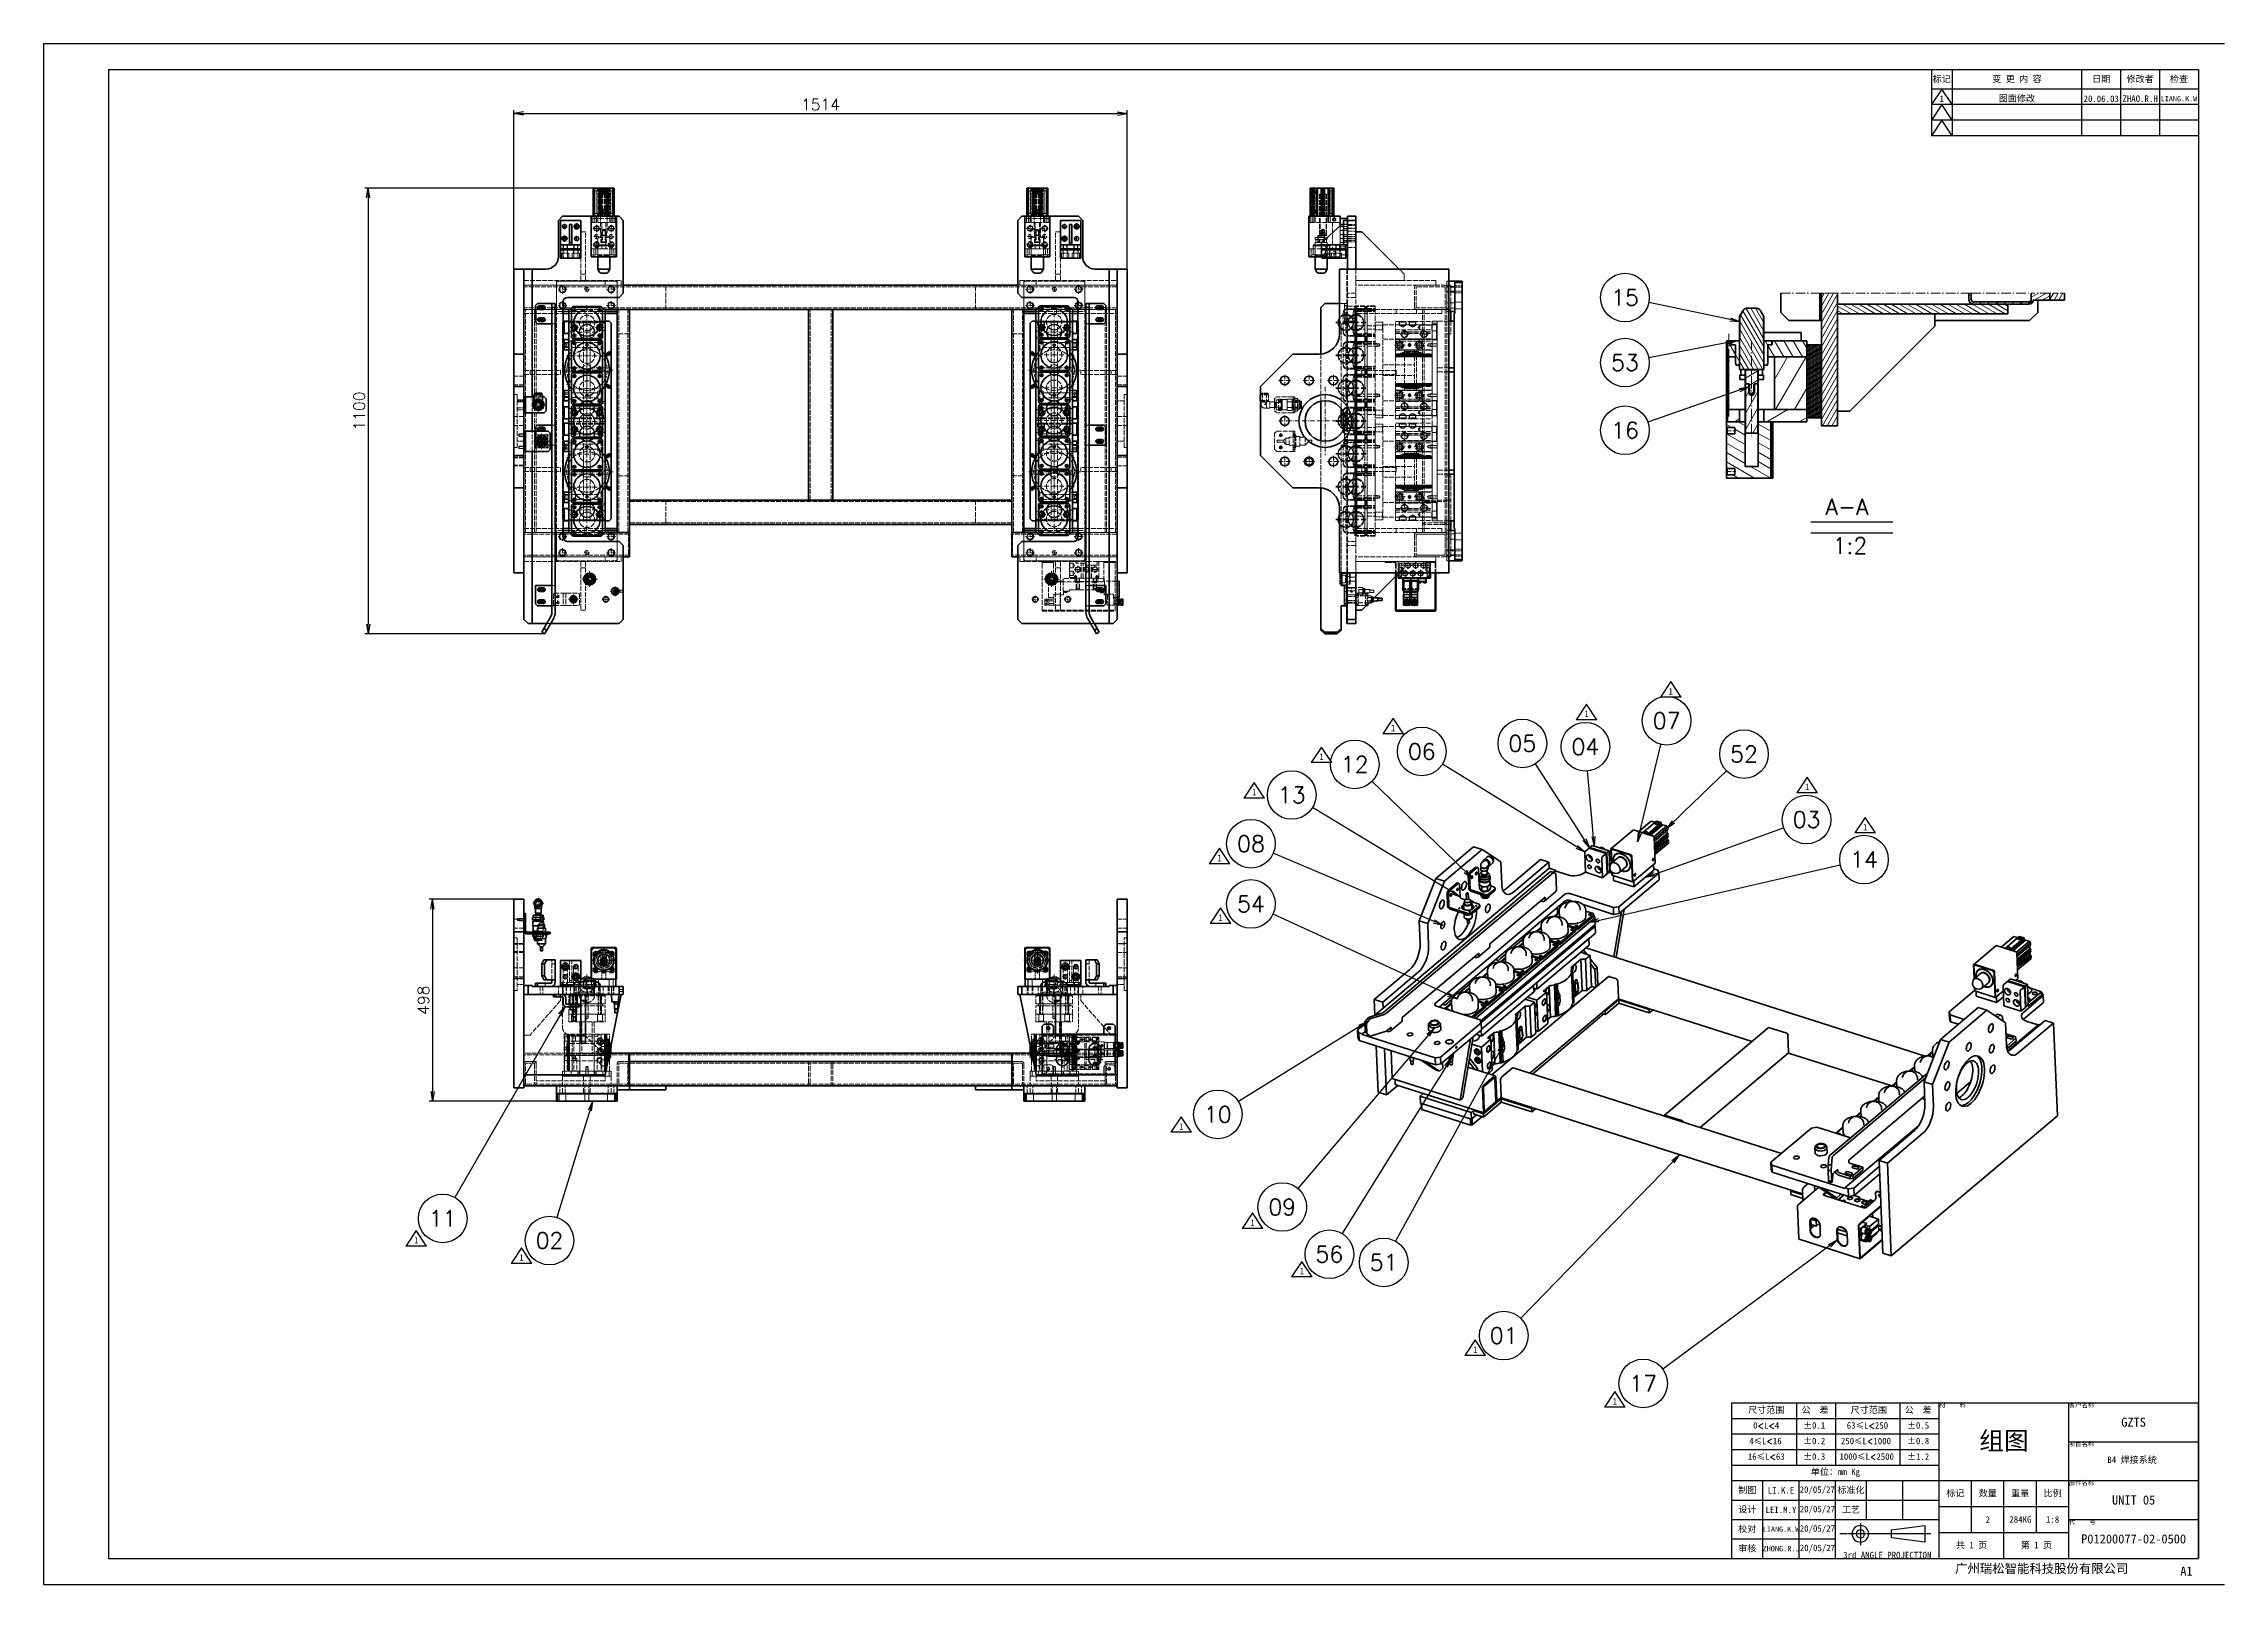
# Model space of a CAD drawing. Extents: x 0 to 18500, y -51 to 3802.
# Drawn here: x 0 to 5382, y 0 to 3802 of the extents above; entities that cross this region are included whole.
import ezdxf
from ezdxf.enums import TextEntityAlignment as Align

# ---------------------------------------------------------------- set-up
doc = ezdxf.new("R2010")
doc.units = 0
doc.header["$MEASUREMENT"] = 0
for name, pattern in [('CENTER-HOKUTO', [23, 20, -1, 1, -1]), ('DASHDOT', [18.5, 12, -3, 0.5, -3]), ('DASHED', [15, 12, -3]), ('DASHSPACE', [30, 12, -18]), ('HIDDEN-HOKUTO', [3.8, 2.5, -1.3])]:
    doc.linetypes.add(name, pattern=pattern)
doc.layers.get('0').update_dxf_attribs({"linetype": 'CONTINUOUS'})
doc.layers.get('DEFPOINTS').update_dxf_attribs({"linetype": 'CONTINUOUS'})
for name, color, linetype in [('AM_7', 2, 'CENTER-HOKUTO'), ('AM_HID', 1, 'HIDDEN-HOKUTO'), ('AM_VIS', 7, 'CONTINUOUS'), ('TITLE_FRAME', 7, 'CONTINUOUS'), ('WORD_DIM', 253, 'CONTINUOUS')]:
    doc.layers.add(name, color=color, linetype=linetype)
doc.layers.add('SOLID LINE', color=7, linetype='CONTINUOUS', lineweight=30)
doc.styles.get("Standard").update_dxf_attribs({"font": 'romans.shx', "bigfont": 'bigfont.shx'})
doc.dimstyles.new('1-8', dxfattribs={"dimscale": 8, "dimtxt": 3.5, "dimasz": 3, "dimexe": 1, "dimexo": 0, "dimgap": 1, "dimtad": 3, "dimdsep": 46, "dimtxsty": 'Standard', "dimblk1": 'OPEN', "dimblk2": 'OPEN', "dimsah": 1, "dimcen": 0, "dimclrd": 256, "dimclre": 256, "dimclrt": 3, "dimadec": 0, "dimazin": 0, "dimtfac": 1, "dimtmove": 0, "dimatfit": 3, "dimldrblk": 'OPEN', "dimfxl": 0, "dimtolj": 1, "dimtzin": 0, "dimarcsym": 0})

msp = doc.modelspace()

# ---------------------------------------------------------------- texts
at = {"layer": 'SOLID LINE', "ltscale": 0.5}
for s, insert, char_height, width, attachment_point in [('\\pt96;{\\fSimHei|b0|i0|c134|p2;\\C3;标记}', (4684.8, 3713.6), 16, 51.2, 5), ('\\pt96;{\\fSimHei|b0|i0|c134|p2;\\C3;变 更 内 容}', (4870.4, 3713.6), 16, 320, 5), ('\\pt96;{\\fSimHei|b0|i0|c134|p2;\\C3;日期}', (5078.4, 3713.6), 16, 96, 5), ('\\pt96;{\\fSimHei|b0|i0|c134|p2;\\C3;修改者}', (5174.4, 3713.6), 16, 96, 5), ('\\pt96;{\\fSimHei|b0|i0|c134|p2;\\C3;检查}', (5270.4, 3713.6), 16, 96, 5), ('\\pt96;{\\fSimHei|b0|i0|c134|p2;\\C3;1}', (4684.8, 3665.6), 16, 51.2, 5), ('\\pt96;{\\fSimHei|b0|i0|c134|p2;\\C3;图面修改}', (4870.4, 3665.6), 16, 320, 5), ('\\pt96;{\\fSimHei|b0|i0|c134|p2;\\C3;20.06.03}', (5078.4, 3665.6), 16, 96, 5), ('\\pt96;{\\fSimHei|b0|i0|c134|p2;\\C3;ZHAO.R.H}', (5174.4, 3665.6), 16, 96, 5), ('\\pt76.8;{\\fSimHei|b0|i0|c134|p2;\\C3;LIANG.K.W}', (5270.4, 3665.6), 12.8, 96, 5), ('\\pt96;{\\fSimHei|b0|i0|c134|p2;\\C3;1}', (4015.95128, 2203.33121), 16, 51.2, 5), ('\\pt96;{\\fSimHei|b0|i0|c134|p2;\\C3;1}', (3807.94959, 2147.86252), 16, 51.2, 5), ('\\pt96;{\\fSimHei|b0|i0|c134|p2;\\C3;1}', (3330.70148, 2113.14011), 16, 51.2, 5), ('\\pt96;{\\fSimHei|b0|i0|c134|p2;\\C3;1}', (3153.90144, 2042.02432), 16, 51.2, 5), ('\\pt96;{\\fSimHei|b0|i0|c134|p2;\\C3;1}', (2988.05013, 1954.613), 16, 51.2, 5), ('\\pt96;{\\fSimHei|b0|i0|c134|p2;\\C3;1}', (4352.65525, 1967.74626), 16, 51.2, 5), ('\\pt96;{\\fSimHei|b0|i0|c134|p2;\\C3;1}', (4495.86558, 1868.43513), 16, 51.2, 5), ('\\pt96;{\\fSimHei|b0|i0|c134|p2;\\C3;1}', (2902.13237, 1792.36306), 16, 51.2, 5), ('\\pt96;{\\fSimHei|b0|i0|c134|p2;\\C3;1}', (2904.85367, 1644.96194), 16, 51.2, 5), ('\\pt96;{\\fSimHei|b0|i0|c134|p2;\\C3;1}', (2807.6118, 1129.78718), 16, 51.2, 5), ('\\pt96;{\\fSimHei|b0|i0|c134|p2;\\C3;1}', (2983.86113, 892.39044), 16, 51.2, 5), ('\\pt96;{\\fSimHei|b0|i0|c134|p2;\\C3;1}', (919.78791, 849.25704), 16, 51.2, 5), ('\\pt96;{\\fSimHei|b0|i0|c134|p2;\\C3;1}', (1179.27159, 806.38874), 16, 51.2, 5), ('\\pt96;{\\fSimHei|b0|i0|c134|p2;\\C3;1}', (3105.46619, 772.82944), 16, 51.2, 5), ('\\pt96;{\\fSimHei|b0|i0|c134|p2;\\C3;1}', (3533.30307, 579.19976), 16, 51.2, 5), ('\\pt15;{\\fSimHei|b0|i0|c134|p2;\\C3; }', (165.02704, 503.60808), 2.5, 14, 5), ('\\pt15;{\\fSimHei|b0|i0|c134|p2;\\C3; }', (867.79418, 503.60808), 2.5, 14, 5), ('\\pt15;{\\fSimHei|b0|i0|c134|p2;\\C3; }', (1686.86393, 508.60808), 2.5, 14, 5), ('\\pt15;{\\fSimHei|b0|i0|c134|p2;\\C3; }', (2812.10627, 508.60808), 2.5, 14, 5), ('\\pt15;{\\fSimHei|b0|i0|c134|p2;\\C3; }', (4247.26841, 508.60808), 2.5, 14, 5), ('\\pt96;{\\fSimHei|b0|i0|c134|p2;\\C3;1}', (3877.91129, 451.60795), 16, 51.2, 5), ('\\pt96;{\\fSimHei|b0|i0|c134|p2;\\C3;尺寸范围}', (4206.84776, 438.5852), 16, 289.9297206, 1), ('\\pt96;{\\fSimHei|b0|i0|c134|p2;\\C3;公  差}', (4339.0317, 438.5852), 16, 289.9297206, 1), ('\\pt96;{\\fSimHei|b0|i0|c134|p2;\\C3;尺寸范围}', (4459.95146, 438.5852), 16, 289.9297206, 1), ('\\pt96;{\\fSimHei|b0|i0|c134|p2;\\C3;公  差}', (4593.31879, 438.5852), 16, 289.9297206, 1), ('{\\fSimHei|b0|i0|c134|p2;\\C3;材    料}', (4678.4, 448), 11.2, 320, 1), ('\\pt67.2;{\\fSimHei|b0|i0|c134|p2;\\C3;客户名称}', (4998.4, 448), 11.2, 320, 1), ('\\pt96;{\\fSimHei|b0|i0|c134|p2;\\C3;0\\Fromans,bigfont|c134;\\H0.9583x;<\\fSimHei|b0|i0|c134|p2;\\H1.044x;L\\Fromans,bigfont|c134;\\H0.9583x;<\\fSimHei|b0|i0|c134|p2;\\H1.044x;4}', (4219.3954, 400.1852), 16, 289.9297206, 1), ('\\pt96;{\\fSimHei|b0|i0|c134|p2;\\C3;%%P0.1}', (4342.92698, 400.1852), 16, 289.9297206, 1), ('\\pt96;{\\fSimHei|b0|i0|c134|p2;\\C3;63\\H0.9583x;≤\\H1.044x;L\\Fromans,bigfont|c134;\\H0.9579x;<\\fSimHei|b0|i0|c134|p2;\\H1.044x;250}', (4450.45556, 400.1852), 16, 289.9297206, 1), ('\\pt96;{\\fSimHei|b0|i0|c134|p2;\\C3;%%P0.5}', (4599.37707, 400.1852), 16, 289.9297206, 1), ('\\pt268.8;{\\fSimHei|b0|i0|c134|p2;\\C3;组图}', (4838.4, 352), 44.8, 320, 5), ('{\\fSimHei|b0|i0|c134|p2;\\C3;GZTS}', (5158.4, 400), 22.4, 320, 5), ('\\pt96;{\\fSimHei|b0|i0|c134|p2;\\C3;16\\H0.9583x;≤\\H1.044x;L\\Fromans,bigfont|c134;\\H0.9579x;<\\fSimHei|b0|i0|c134|p2;\\H1.044x;63}', (4206.28139, 323.3852), 16, 289.9297206, 1), ('\\pt96;{\\fSimHei|b0|i0|c134|p2;\\C3;4\\H0.9583x;≤\\H1.043x;L\\Fromans,bigfont|c134;\\H0.9588x;<\\fSimHei|b0|i0|c134|p2;\\H1.043x;16}', (4209.5777, 361.7852), 16, 289.9297206, 1), ('\\pt96;{\\fSimHei|b0|i0|c134|p2;\\C3;%%P0.2}', (4342.92698, 361.7852), 16, 289.9297206, 1), ('\\pt96;{\\fSimHei|b0|i0|c134|p2;\\C3;%%P0.3}', (4342.92698, 323.3852), 16, 289.9297206, 1), ('\\pt96;{\\fSimHei|b0|i0|c134|p2;\\C3;250\\H0.9583x;≤\\H1.044x;L\\Fromans,bigfont|c134;\\H0.9579x;<\\fSimHei|b0|i0|c134|p2;\\H1.044x;1000}', (4435.84666, 361.7852), 16, 289.9297206, 1), ('\\pt96;{\\fSimHei|b0|i0|c134|p2;\\C3;%%P0.8}', (4599.37707, 361.7852), 16, 289.9297206, 1), ('\\pt96;{\\fSimHei|b0|i0|c134|p2;\\C3;%%P1.2}', (4599.37707, 323.3852), 16, 289.9297206, 1), ('\\pt67.2;{\\fSimHei|b0|i0|c134|p2;\\C3;项目名称}', (4998.4, 352), 11.2, 320, 1), ('\\pt96;{\\fSimHei|b0|i0|c134|p2;\\C3;单位：mm Kg}', (4422.4, 275.2), 16, 512, 5), ('{\\fSimHei|b0|i0|c134|p2;\\C3;B4 焊接系统\\P }', (5154.75464, 293.07373), 16, 320, 5), ('\\pt96;{\\fSimHei|b0|i0|c134|p2;\\C3;制图}', (4204.8, 232), 16, 76.8, 5), ('{\\fSimHei|b0|i0|c134|p2;\\C3;LI.K.E}', (4288, 232), 16, 89.6, 5), ('\\pt96;{\\fSimHei|b0|i0|c134|p2;\\C3;20/05/27}', (4377.6, 232), 16, 89.6, 5), ('\\pt96;{\\fSimHei|b0|i0|c134|p2;\\C3;标准化}', (4460.8, 232), 16, 76.8, 5), ('\\pt96;{\\fSimHei|b0|i0|c134|p2;\\C3;标记}', (4718.4, 224), 16, 80, 5), ('\\pt96;{\\fSimHei|b0|i0|c134|p2;\\C3;数量}', (4798.4, 224), 16, 80, 5), ('\\pt96;{\\fSimHei|b0|i0|c134|p2;\\C3;重量}', (4878.4, 224), 16, 80, 5), ('\\pt96;{\\fSimHei|b0|i0|c134|p2;\\C3;比例}', (4958.4, 224), 16, 80, 5), ('\\pt67.2;{\\fSimHei|b0|i0|c134|p2;\\C3;部件名称}', (4998.4, 256), 11.2, 320, 1), ('{\\fSimHei|b0|i0|c134|p2;\\C3;UNIT 05}', (5158.4, 208), 22.4, 320, 5), ('\\pt96;{\\fSimHei|b0|i0|c134|p2;\\C3;设计}', (4204.8, 184), 16, 76.8, 5), ('{\\fSimHei|b0|i0|c134|p2;\\C3;LEI.M.Y}', (4288, 184), 16, 89.6, 5), ('\\pt96;{\\fSimHei|b0|i0|c134|p2;\\C3;20/05/27}', (4377.92407, 184), 16, 88.9518629, 5), ('\\pt96;{\\fSimHei|b0|i0|c134|p2;\\C3;工艺}', (4460.8, 184), 16, 76.8, 5), ('\\pt96;{\\fSimHei|b0|i0|c134|p2;\\C3;2}', (4798.4, 160), 16, 80, 5), ('\\pt96;{\\fSimHei|b0|i0|c134|p2;\\C3;284KG}', (4878.89913, 160), 16, 80, 5), ('\\pt96;{\\fSimHei|b0|i0|c134|p2;\\C3;1:8}', (4958.4, 160), 16, 80, 5), ('\\pt67.2;{\\fSimHei|b0|i0|c134|p2;\\C3;代    号}', (4998.4, 160), 11.2, 320, 1), ('\\pt96;{\\fSimHei|b0|i0|c134|p2;\\C3;校对}', (4204.8, 136), 16, 76.8, 5), ('{\\fSimHei|b0|i0|c134|p2;\\C3;LIANG.K.W}', (4288.29403, 136.07184), 12.8, 71.68, 5), ('\\pt96;{\\fSimHei|b0|i0|c134|p2;\\C3;20/05/27}', (4377.92407, 136), 16, 88.9518629, 5), ('{\\fSimHei|b0|i0|c134|p2;\\C3;P01200077-02-0500}', (5158.4, 112), 22.4, 320, 5), ('\\pt96;{\\fSimHei|b0|i0|c134|p2;\\C3;审核}', (4204.8, 88), 16, 76.8, 5), ('{\\fSimHei|b0|i0|c134|p2;\\C3;ZHONG.R.J}', (4288.28078, 88.02618), 13.6, 76.16, 5), ('\\pt96;{\\fSimHei|b0|i0|c134|p2;\\C3;20/05/27}', (4377.92407, 88), 16, 88.9518629, 5), ('{\\fSimHei|b0|i0|c134|p2;\\C3;3rd ANGLE PROJECTION}', (4550.4, 64), 16, 256, 8), ('\\pt134.4;{\\fSimHei|b0|i0|c134|p2;\\C3;广州瑞松智能科技股份有限公司}', (4717.72694, 50.48831), 22.4, 502.7955721, 1), ('\\pt96;{\\fSimHei|b0|i0|c134|p2;\\C3;共 1 页}', (4758.4, 96), 16, 160, 5), ('\\pt96;{\\fSimHei|b0|i0|c134|p2;\\C3;第 1 页}', (4918.4, 96), 16, 160, 5), ('\\pt134.4;{\\fSimHei|b0|i0|c134|p2;\\C3;A1}', (5273.53017, 43.95294), 22.4, 502.7955721, 1)]:
    msp.add_mtext(s, dxfattribs=dict(at, insert=insert, char_height=char_height, width=width, attachment_point=attachment_point))
at = {"layer": 'SOLID LINE', "ltscale": 0.5, "insert": (4432.335, 323.3852), "char_height": 16, "width": 289.9297206, "attachment_point": 1, "line_spacing_factor": 0.72}
msp.add_mtext('\\pt96;{\\fSimHei|b0|i0|c134|p2;\\C3;1000\\H0.9583x;≤\\H1.044x;L\\Fromans,bigfont|c134;\\H0.9579x;<\\fSimHei|b0|i0|c134|p2;\\H1.044x;2500}', dxfattribs=at)
at = {"layer": 'WORD_DIM', "color": 3, "linetype": 'Continuous'}
for s, p in [('15', (3902.90526, 3175.10739)), ('53', (3902.90526, 3014.58695)), ('16', (3902.90526, 2847.57572)), ('07', (4005.81145, 2130.95723)), ('06', (3401.54211, 2055.12674)), ('05', (3649.78881, 2074.93945)), ('04', (3805.37038, 2066.79774)), ('52', (4196.77451, 2048.63039)), ('12', (3235.97252, 2023.18808)), ('13', (3080.40802, 1947.70442)), ('03', (4351.10828, 1887.02039)), ('08', (2979.77071, 1827.47154)), ('14', (4492.89131, 1788.39354)), ('54', (2979.77071, 1678.86842)), ('10', (2898.13446, 1159.70708)), ('11', (984.95541, 902.77467)), ('09', (3056.98725, 931.11084)), ('02', (1248.56694, 848.35264)), ('56', (3173.49578, 814.56997)), ('51', (3307.49425, 794.33376)), ('01', (3603.78636, 613.67858)), ('17', (3947.94627, 495.67502))]:
    msp.add_text(s, height=40, dxfattribs=at).set_placement(p, align=Align.MIDDLE_CENTER)
at = {"layer": 'WORD_DIM', "color": 3, "linetype": 'Continuous', "ltscale": 5, "char_height": 40, "width": 361.7312042, "attachment_point": 1}
for s, insert in [('A-A', (4397.83553, 2678.77475)), ('1:2', (4415.38975, 2582.89567))]:
    msp.add_mtext(s, dxfattribs=dict(at, insert=insert))

# ---------------------------------------------------------------- blocks, each defined once
blk = doc.blocks.new('456')
at = {"color": 7, "lineweight": 35}
for p, q in [((5108.4, -1819.4), (5079.7, -1843.6)), ((5110.8, -1817.7), (5080, -1843.7)), ((5089.4, -1846.6), (5123.8, -1817.6)), ((5089.4, -1846.6), (5120.2, -1820.7)), ((5101.1, -1850.4), (5135.5, -1821.4)), ((5105.2, -1851.7), (5136, -1825.7)), ((5106.1, -1852), (5136.9, -1826)), ((5106.9, -1852.2), (5136.9, -1826.9)), ((5108.6, -1852.8), (5139.4, -1826.8)), ((5117.2, -1856.4), (5148.8, -1829.8)), ((4672.1, -1880.9), (4579.2, -1959.2)), ((4693, -1887.5), (4672.1, -1880.9)), ((4959.3, -1882.7), (5001.2, -1896.1)), ((5001.2, -1896.1), (4959.3, -1882.7)), ((4964.8, -1878.1), (5006.6, -1891.4)), ((5011.3, -1885.8), (5066, -1839.7)), ((5067.2, -1839.6), (5115.8, -1855)), ((5117.5, -1857.3), (5120.1, -1921.6)), ((5151.7, -1833.5), (5117.7, -1862.1)), ((5117.9, -1867.7), (5151.9, -1839.1)), ((5118.2, -1875.1), (5149.8, -1848.5)), ((5118.3, -1877.9), (5152.3, -1849.3)), ((5118.4, -1879.6), (5152.4, -1851)), ((5118.5, -1882.1), (5151.7, -1854.1)), ((5118.5, -1883), (5152.5, -1854.4)), ((5118.5, -1881.5), (5150.4, -1854.6)), ((5118.6, -1884.7), (5152.6, -1856.1)), ((5118.8, -1889.5), (5150.4, -1862.9)), ((5119, -1894.9), (5153, -1866.3)), ((5119.2, -1900.5), (5153.2, -1871.9)), ((5152.9, -1872.1), (5119.2, -1900.5)), ((4858.8, -1934.2), (4427.8, -2297.4)), ((4693, -1887.5), (4600.1, -1965.9)), ((4677.8, -1931), (4661.4, -1944.8)), ((4681.2, -1932.1), (4664.8, -1945.9)), ((4685.4, -1967), (4684.1, -1934)), ((4739.5, -1918.4), (4693, -1887.5)), ((4741.7, -1973.4), (4739.5, -1918.4)), ((4749.8, -1986.1), (4837.3, -1912.3)), ((4770.7, -1992.7), (4858.2, -1919)), ((4858.2, -1919), (4837.3, -1912.3)), ((4948.8, -1944.1), (4946.8, -1895)), ((4999.5, -1897.4), (4957.7, -1884.1)), ((4957.7, -1884.1), (4999.5, -1897.4)), ((4990.6, -1957.4), (4988.7, -1908.3)), ((4999.5, -1897.4), (5001.6, -1948.2)), ((5001.6, -1948.2), (4999.5, -1897.4)), ((5001.2, -1896.1), (5003.2, -1946)), ((5001.2, -1896.1), (5003.2, -1946.8)), ((5008.6, -1941.4), (5006.6, -1891.4)), ((5012.4, -1921.6), (5011, -1886.8)), ((5013.2, -1921), (5011.8, -1887.1)), ((5013.2, -1921), (5011.9, -1890.5)), ((5028.3, -1908.2), (5011.9, -1922.1)), ((5012.6, -1885.6), (5061.1, -1901.1)), ((5061.1, -1902), (5012.6, -1886.5)), ((5057.8, -1900.9), (5015.9, -1887.6)), ((5047.5, -1931), (5031.1, -1944.8)), ((5062, -1903.1), (5064.6, -1967.4)), ((5064.6, -1967.4), (5062.1, -1906.5)), ((5062.8, -1903.3), (5065.4, -1967.7)), ((5065.4, -1967.7), (5120.1, -1921.6)), ((4862.4, -1942.2), (4451, -2288.9)), ((4457.7, -2291.1), (4869.1, -1944.4)), ((4538.1, -2063.8), (4579.2, -1959.2)), ((4559.1, -2070.4), (4600.1, -1965.9)), ((4600.1, -1965.9), (4579.2, -1959.2)), ((4609.5, -1988.6), (4631.4, -1970.2)), ((4612.8, -1989.6), (4634.7, -1971.2)), ((4637.6, -1973.1), (4638.9, -2004.5)), ((4658.8, -1951.3), (4660.2, -1984.4)), ((4663.5, -1985.4), (4662.2, -1952.4)), ((4702.1, -1999.4), (4665.3, -1987.7)), ((4665.4, -1991), (4702.2, -2002.8)), ((4725.4, -1984.6), (4709, -1998.4)), ((4725.5, -1988), (4709.1, -2001.8)), ((4876.5, -1987.2), (4874.9, -1948.2)), ((4875.6, -1941.3), (4904.7, -1950.5)), ((4990.6, -1957.4), (4948.8, -1944.1)), ((5014.4, -1951.4), (5064.6, -1967.4)), ((5017.7, -1964.3), (5067.9, -1980.3)), ((5031, -2028.9), (5129.4, -1946)), ((5031.7, -2045.8), (5130.1, -1962.9)), ((5067.9, -1980.3), (5117.1, -1938.9)), ((4896.3, -1998.7), (4578.1, -2266.8)), ((4897, -2015.6), (4587.7, -2276.2)), ((4606.9, -1995.1), (4608.2, -2026.4)), ((4610.3, -1996.2), (4611.5, -2027.5)), ((4615, -2032), (4658.5, -2045.8)), ((4615.1, -2035.3), (4658.6, -2049.2)), ((4685.8, -2022.8), (4665.4, -2016.3)), ((4665.4, -2044.9), (4687.3, -2026.4)), ((4665.6, -2048.2), (4687.4, -2029.8)), ((4712.3, -2120.3), (4848.9, -2005.1)), ((4847.2, -2015.2), (4874.6, -1992.1)), ((5017.2, -2030.9), (4910.1, -1996.7)), ((4942.6, -2023.8), (5017.9, -2047.8)), ((5037.5, -2041), (5018.5, -2152.6)), ((5044.1, -2035.4), (5023.8, -2154.3)), ((4540.4, -2118.8), (4538.1, -2063.8)), ((4559.1, -2070.4), (4538.1, -2063.8)), ((4561.3, -2125.5), (4559.1, -2070.4)), ((4971.4, -2056.1), (4676.6, -2304.5)), ((4972, -2073), (4689.3, -2311.3)), ((4972.2, -2077.3), (4690.6, -2314.6)), ((4972.9, -2094.2), (4691.6, -2331.2)), ((4885.7, -2117.6), (4923.1, -2086.1)), ((4885.8, -2121.9), (4923.3, -2090.3)), ((4925.1, -2081), (4904.7, -2074.5)), ((4929.9, -2080.3), (4967.4, -2048.8)), ((4930.1, -2084.5), (4967.6, -2053)), ((4495.8, -2302.7), (4684.9, -2143.3)), ((4683.2, -2153.4), (4710.5, -2130.4)), ((4751.3, -2145.7), (4733.4, -2161.3)), ((4793.2, -2109.4), (4769.5, -2129.9)), ((4796.1, -2107), (4769.7, -2129.9)), ((4836.5, -2155.6), (4816.1, -2149.1)), ((4828, -2216.3), (4957, -2107.6)), ((4828.7, -2232.4), (4957.7, -2123.6)), ((4841.4, -2154.9), (4878.8, -2123.4)), ((4841.5, -2159.2), (4879, -2127.6)), ((4880.8, -2118.3), (4860.4, -2111.8)), ((4959.8, -2149), (4936.5, -2141.5)), ((5786.7, -2397.5), (4949.4, -2130.6)), ((4959.8, -2149), (4962.9, -2226)), ((5906.5, -2171.2), (5961.2, -2125.1)), ((5962.4, -2124.9), (6011, -2140.4)), ((6003.6, -2103.8), (5974.1, -2128.7)), ((6006, -2102.1), (5974.4, -2128.8)), ((5983.8, -2131.7), (6018.9, -2102.1)), ((5983.8, -2131.7), (6015.3, -2105.1)), ((5995.5, -2135.5), (6030.7, -2105.8)), ((5999.6, -2136.8), (6031.2, -2110.2)), ((6000.5, -2137.1), (6032.1, -2110.5)), ((6001.3, -2137.3), (6032.1, -2111.3)), ((6003, -2137.9), (6034.6, -2111.3)), ((6012, -2141.1), (6043.9, -2114.2)), ((6012.7, -2142.6), (6015.3, -2207)), ((6046.8, -2117.9), (6012.9, -2146.6)), ((6013.1, -2152.2), (6047.1, -2123.6)), ((6013.4, -2159.6), (6045, -2133)), ((6013.5, -2162.4), (6047.5, -2133.8)), ((6013.6, -2164.1), (6047.5, -2135.4)), ((6013.6, -2166), (6045.6, -2139)), ((6013.7, -2166.5), (6046.8, -2138.6)), ((6013.7, -2167.5), (6047.7, -2138.8)), ((6013.8, -2169.2), (6047.7, -2140.5)), ((6014, -2174), (6045.5, -2147.4)), ((6014.2, -2179.3), (6048.1, -2150.7)), ((4514.7, -2184.2), (4427.2, -2257.9)), ((4535.6, -2190.8), (4448.2, -2264.5)), ((4717.2, -2443.9), (5004.3, -2202)), ((4752.8, -2229.6), (4790.3, -2198)), ((4753, -2233.8), (4790.4, -2202.3)), ((4792.3, -2192.9), (4771.8, -2186.4)), ((4797.1, -2192.3), (4834.5, -2160.7)), ((4797.3, -2196.5), (4834.7, -2164.9)), ((4912.7, -2178.9), (4937.1, -2158.4)), ((4914, -2189.7), (4917.1, -2266.7)), ((4916.1, -2189.7), (4919.2, -2266.7)), ((4916.2, -2188.6), (4919.3, -2265.6)), ((4916.4, -2187), (4918.3, -2234.4)), ((4916.5, -2185.8), (4918.5, -2234.4)), ((4937.1, -2158.4), (4940.2, -2235.4)), ((4948.6, -2158.4), (4951.7, -2235.4)), ((4977.3, -2179.3), (4960.2, -2157.3)), ((4971.8, -2183.9), (4973.6, -2227.9)), ((4977.3, -2179.3), (4979.1, -2223.3)), ((5907.6, -2207), (5906.2, -2172.2)), ((5908.4, -2206.3), (5907, -2172.4)), ((5908.4, -2206.3), (5907.1, -2175.8)), ((5923.5, -2193.6), (5907.1, -2207.4)), ((5907.8, -2171), (5956.3, -2186.5)), ((5956.3, -2187.3), (5907.8, -2171.9)), ((5953, -2186.3), (5911.2, -2172.9)), ((5957.2, -2188.4), (5959.8, -2252.8)), ((5959.8, -2252.8), (5957.3, -2191.8)), ((5958, -2188.7), (5960.6, -2253)), ((6014.4, -2185), (6048.4, -2156.3)), ((6048.1, -2156.6), (6014.4, -2185)), ((4428.8, -2296.6), (4427.2, -2257.9)), ((4448.2, -2264.5), (4427.2, -2257.9)), ((4618.5, -2257.7), (4602.1, -2271.9)), ((4662, -2219.9), (4636.7, -2241.9)), ((4663.2, -2219), (4637, -2241.8)), ((4691.4, -2348), (4820.5, -2239.3)), ((4691.6, -2331.2), (4819.8, -2223.2)), ((4708.5, -2266.9), (4746, -2235.3)), ((4708.7, -2271.1), (4746.1, -2239.6)), ((4748, -2230.3), (4727.6, -2223.8)), ((4822.6, -2264.6), (4799.2, -2257.2)), ((4805.3, -2252.1), (4828.6, -2259.5)), ((4811.3, -2439.8), (5028.7, -2256.7)), ((4828.6, -2259.5), (4852.1, -2239.7)), ((4828.6, -2259.5), (4831.7, -2336.6)), ((4852.1, -2239.7), (4855.2, -2316.8)), ((4862.1, -2301.3), (4859, -2224.2)), ((4871.6, -2221.8), (4874.6, -2298.9)), ((4872.6, -2222.9), (4875.7, -2299.9)), ((4874.6, -2237.2), (4875.6, -2261.8)), ((4917.8, -2217.6), (4918.8, -2241.7)), ((4919.4, -2242.7), (4918.4, -2218.1)), ((4919.2, -2253.1), (4940.2, -2235.4)), ((5030, -2258.7), (4997.2, -2286.4)), ((5028.2, -2213), (5029.8, -2253.7)), ((5359.6, -2361.3), (5029.3, -2256)), ((5030, -2258.7), (5105.3, -2282.8)), ((5845.9, -2288.7), (5908.7, -2235.8)), ((5909.6, -2236.8), (5959.8, -2252.8)), ((5912.9, -2249.7), (5963.1, -2265.7)), ((5942.7, -2216.4), (5926.3, -2230.2)), ((5960.6, -2253), (5979.8, -2236.9)), ((5963.1, -2265.7), (5980.3, -2251.2)), ((5981.2, -2273.2), (5979.2, -2224.1)), ((6031.9, -2226.5), (5990.1, -2213.2)), ((5990.1, -2213.2), (6031.9, -2226.5)), ((5991.7, -2211.8), (6033.6, -2225.2)), ((6033.6, -2225.2), (5991.7, -2211.8)), ((5997.2, -2207.2), (6039, -2220.5)), ((6023, -2286.5), (6021.1, -2237.4)), ((6029.1, -2289.8), (6078.2, -2248.4)), ((6031.9, -2226.5), (6034, -2277.3)), ((6034, -2277.3), (6031.9, -2226.5)), ((6033.6, -2225.2), (6035.6, -2275.1)), ((6033.6, -2225.2), (6035.6, -2275.9)), ((6041, -2270.5), (6039, -2220.5)), ((6073.7, -2238.6), (6040.9, -2266.3)), ((6041.2, -2274.7), (6074, -2247.1)), ((6045, -2229.5), (6073.7, -2238.6)), ((4405, -2338.5), (4404, -2313.1)), ((4443.3, -2292.8), (4412.6, -2302)), ((4416.2, -2305.7), (4446.9, -2296.5)), ((4466.7, -2335.8), (4494.1, -2312.8)), ((4581, -2274.1), (4688.1, -2308.2)), ((4601.3, -2280.5), (4617.9, -2266.5)), ((4667.4, -2301.6), (4701.7, -2272.7)), ((4671.1, -2302.8), (4701.9, -2276.9)), ((4703.7, -2267.6), (4683.3, -2261.1)), ((4775.5, -2294.6), (4799.9, -2274)), ((4776.8, -2305.3), (4779.9, -2382.3)), ((4778.9, -2305.3), (4782, -2382.3)), ((4779, -2304.2), (4782.1, -2381.2)), ((4779.2, -2302.6), (4781.1, -2350.1)), ((4779.3, -2301.5), (4781.2, -2350.1)), ((4799.9, -2274), (4803, -2351.1)), ((4811.4, -2274), (4814.5, -2351.1)), ((4993.6, -2293.6), (4817.6, -2441.9)), ((4822.6, -2264.6), (4825.7, -2341.6)), ((4876.1, -2262.2), (4877.5, -2299.3)), ((4878.6, -2265.4), (4879.9, -2298.2)), ((4879.1, -2271.7), (4880.2, -2298.5)), ((4881.1, -2272.6), (4882.1, -2298)), ((5030.4, -2267.2), (4997.6, -2294.9)), ((5030.4, -2267.2), (5105.7, -2291.2)), ((5824.9, -2356.3), (5917.9, -2278)), ((5845.8, -2363), (5938.8, -2284.6)), ((5883.4, -2307), (5848.8, -2295.9)), ((5869, -2319.1), (5849.5, -2312.9)), ((5917.9, -2278), (5938.8, -2284.6)), ((5985.2, -2315.5), (5938.8, -2284.6)), ((6023, -2286.5), (5981.2, -2273.2)), ((5995.6, -2383.2), (6083, -2309.4)), ((6029.8, -2306.7), (6078.9, -2265.3)), ((6037.9, -2311.8), (6065.5, -2320.6)), ((6083, -2309.4), (6103.9, -2316.1)), ((4404.1, -2317.4), (4385.9, -2332.8)), ((4577.8, -2418.7), (4389.6, -2358.7)), ((4397.2, -2344.4), (4577.1, -2401.7)), ((4408.6, -2342.2), (4407.6, -2316.8)), ((4417.9, -2348), (4448.6, -2338.8)), ((4590.9, -2399.8), (4691, -2315.5)), ((4591.6, -2416.7), (4691.7, -2332.4)), ((4664.7, -2355.2), (4638.9, -2506.5)), ((4671.2, -2349.7), (4645.4, -2500.9)), ((4668.1, -2367.8), (4691.4, -2375.2)), ((4691.4, -2375.2), (4714.9, -2355.4)), ((4714.9, -2355.4), (4718, -2432.4)), ((4724.8, -2416.9), (4721.8, -2339.9)), ((4734.3, -2337.5), (4737.4, -2414.5)), ((4735.4, -2338.5), (4738.4, -2415.5)), ((4737.4, -2352.9), (4738.4, -2377.4)), ((4780.6, -2333.2), (4781.5, -2357.3)), ((4782.2, -2358.3), (4781.2, -2333.8)), ((4782, -2368.8), (4803, -2351.1)), ((4831.7, -2336.6), (4855.2, -2316.8)), ((5142.2, -2544.5), (5399.2, -2327.9)), ((5443, -2340.2), (5402.8, -2327.4)), ((5448.2, -2346.9), (5449.8, -2387.5)), ((5783.9, -2460.9), (5824.9, -2356.3)), ((5804.8, -2467.5), (5845.8, -2363)), ((5824.9, -2356.3), (5845.8, -2363)), ((5987.4, -2370.5), (5985.2, -2315.5)), ((5986.3, -2342.6), (6009.4, -2350)), ((6010.8, -2353.6), (5988.9, -2372)), ((6011.1, -2360.4), (5989.2, -2378.8)), ((6066.9, -2319.3), (5989.9, -2384.2)), ((6016.5, -2389.8), (6103.9, -2316.1)), ((6113.1, -2544.7), (6103.9, -2316.1)), ((4436.4, -2486.4), (4431.8, -2372.1)), ((4457.3, -2493.1), (4452.7, -2378.8)), ((4471.6, -2453.1), (4468.8, -2383.9)), ((4541.2, -2407), (4577.8, -2431.3)), ((4551.3, -2410.2), (4587.9, -2434.5)), ((4674.9, -2430.4), (4660.6, -2412.1)), ((4682.1, -2428), (4662.2, -2402.6)), ((4691.4, -2375.2), (4693.9, -2436.5)), ((4738.8, -2377.9), (4740.3, -2415)), ((4741.3, -2381), (4742.7, -2413.8)), ((4741.9, -2387.3), (4743, -2414.2)), ((4743.8, -2388.2), (4744.9, -2413.6)), ((5231.3, -2573.7), (5448.7, -2390.5)), ((5704.5, -2471.2), (5449.3, -2389.9)), ((4457.3, -2493.1), (4485, -2469.8)), ((4638.9, -2506.5), (4471.6, -2453.1)), ((4697.8, -2537.7), (4480.3, -2468.3)), ((4725.4, -2446.5), (4658.3, -2425.2)), ((4696.2, -2475.3), (4698.5, -2532.9)), ((4723.4, -2447.2), (4697.1, -2469.3)), ((4723.5, -2450.6), (4697.3, -2472.7)), ((4697.8, -2472.2), (4723, -2451)), ((4727, -2508.9), (4724.7, -2451.3)), ((4726.9, -2508.1), (4724.7, -2452.2)), ((4729.2, -2507.1), (4726.8, -2449.5)), ((4727.5, -2466.4), (4729.2, -2507.1)), ((4740.1, -2497.8), (4738.5, -2457.2)), ((4767.8, -2427.3), (4741.5, -2449.4)), ((5431.8, -2637.6), (4769.8, -2426.6)), ((5553.7, -2640.4), (5792.4, -2439.3)), ((5787.8, -2450.9), (5560.4, -2642.5)), ((5786.1, -2515.9), (5783.9, -2460.9)), ((5783.9, -2460.9), (5804.8, -2467.5)), ((5807, -2522.6), (5804.8, -2467.5)), ((5899.4, -2460.5), (5864.9, -2489.6)), ((4457.3, -2493.1), (4436.4, -2486.4)), ((4540.5, -2496.4), (4666, -2536.4)), ((4541.2, -2513.3), (4666.7, -2553.3)), ((4664.2, -2552.5), (4543.7, -2514.1)), ((4664.8, -2567.8), (4544.3, -2529.4)), ((4694, -2477.1), (4696.4, -2534.7)), ((4696.3, -2476.1), (4698.5, -2532)), ((4696.6, -2539.8), (4740.3, -2502.9)), ((4696.9, -2548.2), (4740.6, -2511.4)), ((4699.7, -2533.6), (4725.9, -2511.5)), ((4726.1, -2514.9), (4699.8, -2537)), ((4725.4, -2512), (4700.2, -2533.2)), ((4740.3, -2502.9), (4815.6, -2526.9)), ((4740.6, -2511.4), (4815.9, -2535.4)), ((5484.2, -2737.5), (4741.5, -2500.8)), ((5785.3, -2496.8), (5598.5, -2654.2)), ((4692.9, -2547), (4668.9, -2567.2)), ((4696.6, -2539.8), (4671.5, -2531.8)), ((4696.9, -2548.2), (4671.8, -2540.2)), ((5186, -2556.8), (5145.9, -2544)), ((5405.8, -2659.5), (5505.9, -2575.2)), ((5519.7, -2573.3), (5602.2, -2599.6)), ((5565.9, -2588), (5583.7, -2573)), ((5583.8, -2574.9), (5567.6, -2588.6)), ((5771.3, -2568.4), (5588.5, -2722.5)), ((5760.5, -2581.3), (5673, -2655)), ((6113.1, -2544.7), (5703.1, -2890.2)), ((5781.4, -2587.9), (5693.9, -2661.6)), ((5408.7, -2666.8), (5588.6, -2724.2)), ((5409.4, -2683.8), (5597.7, -2743.8)), ((5548.1, -2705.4), (5547.1, -2680)), ((5556.1, -2705.4), (5555.1, -2680)), ((5573.1, -2684.6), (5601.5, -2693.6)), ((5600.4, -2661.5), (5633, -2671.9)), ((5633, -2671.9), (5608.4, -2692.7)), ((5633.3, -2678.7), (5608.7, -2699.5)), ((5673.6, -2670.2), (5610.7, -2723.2)), ((5674.4, -2688.8), (5611.5, -2741.8)), ((5673, -2655), (5682.2, -2883.5)), ((5673, -2655), (5693.9, -2661.6)), ((5693.9, -2661.6), (5703.1, -2890.2)), ((5484.3, -2740.1), (5454.8, -2730.7)), ((5484.6, -2748.5), (5455.1, -2739.1)), ((5524.3, -2721.3), (5473.2, -2764.4)), ((5483.8, -2728.9), (5484.9, -2754.5)), ((5521.8, -2719.6), (5558.4, -2743.9)), ((5531.8, -2722.8), (5568.4, -2747.1)), ((5634.3, -2771.9), (5538.1, -2741.3)), ((5601.8, -2700.4), (5573.3, -2691.4)), ((5471.6, -2768.3), (5474.8, -2847.9)), ((5677.5, -2767.1), (5623.8, -2812.4)), ((5677.6, -2768.8), (5623.8, -2814.1)), ((5645.6, -2755.4), (5624.2, -2748.5)), ((5633.3, -2771.6), (5655.6, -2752.8)), ((5663.1, -2752.5), (5641.2, -2771)), ((5671.3, -2799.6), (5649.3, -2792.6)), ((5475.5, -2849.4), (5626.1, -2897.4)), ((5502.9, -2828), (5502.1, -2806.8)), ((5504, -2827.1), (5503.2, -2805.9)), ((5527.2, -2814.8), (5528, -2836)), ((5569, -2828.2), (5569.9, -2849.3)), ((5570.1, -2827.3), (5571, -2848.4)), ((5593.3, -2832), (5570.3, -2824.6)), ((5594.3, -2841.1), (5570.4, -2833.4)), ((5595, -2857.3), (5594.1, -2836.2)), ((5622.2, -2816.3), (5625.4, -2895.9)), ((5623.3, -2815.4), (5626.5, -2895)), ((5680.8, -2850.1), (5627.1, -2895.3)), ((5680.9, -2851.7), (5627.2, -2897)), ((5649.1, -2818.3), (5671.3, -2799.6)), ((5653.9, -2827.4), (5671.8, -2812.3)), ((5654.4, -2830.4), (5671.9, -2815.7)), ((5654.6, -2843.4), (5672.5, -2828.4)), ((5682.2, -2883.5), (5703.1, -2890.2))]:
    blk.add_line(p, q, dxfattribs=at)
at = {"color": 7, "lineweight": 35, "ltscale": 0.245148}
for p, q in [((5120.2, -1820.7), (5110.8, -1817.7)), ((5148.8, -1829.8), (5139.4, -1826.8)), ((6015.3, -2105.1), (6006, -2102.1)), ((6043.9, -2114.2), (6034.6, -2111.3))]:
    blk.add_line(p, q, dxfattribs=at)
at = {"color": 7, "lineweight": 35, "ltscale": 0.307339}
for p, q in [((5135.5, -1821.4), (5123.8, -1817.6)), ((6030.7, -2105.8), (6018.9, -2102.1))]:
    blk.add_line(p, q, dxfattribs=at)
at = {"color": 7, "lineweight": 35, "ltscale": 0.109557}
blk.add_line((5136, -1825.7), (5135.5, -1821.4), dxfattribs=at)
at = {"color": 7, "lineweight": 35, "ltscale": 0.023101}
blk.add_line((5136.9, -1826), (5136, -1825.7), dxfattribs=at)
at = {"color": 7, "lineweight": 35, "ltscale": 0.022041}
blk.add_line((5136.9, -1826.9), (5136.9, -1826), dxfattribs=at)
at = {"color": 7, "lineweight": 35, "ltscale": 0.053621}
for p, q in [((4957.7, -1884.1), (4959.3, -1882.7)), ((5001.6, -1948.2), (5003.2, -1946.8)), ((6031.9, -2226.5), (6033.6, -2225.2)), ((6034, -2277.3), (6035.6, -2275.9))]:
    blk.add_line(p, q, dxfattribs=at)
at = {"color": 7, "lineweight": 35, "ltscale": 0.178731}
for p, q in [((4964.8, -1878.1), (4959.3, -1882.7)), ((5006.6, -1891.4), (5001.2, -1896.1)), ((5008.6, -1941.4), (5003.2, -1946)), ((4733.4, -2161.3), (4738.8, -2156.7)), ((4971.8, -2183.9), (4977.3, -2179.3)), ((5997.2, -2207.2), (5991.7, -2211.8)), ((4602.1, -2271.9), (4607.6, -2267.3))]:
    blk.add_line(p, q, dxfattribs=at)
at = {"color": 7, "lineweight": 35, "ltscale": 0.089366}
for p, q in [((4983.2, -1884), (4985.9, -1881.7)), ((4988.2, -1885.6), (4991, -1883.3))]:
    blk.add_line(p, q, dxfattribs=at)
at = {"color": 7, "lineweight": 35, "ltscale": 0.13171}
for p, q in [((4985.9, -1881.7), (4991, -1883.3)), ((4988.2, -1885.6), (4983.2, -1884)), ((6020.6, -2214.7), (6015.6, -2213.1)), ((6018.4, -2210.8), (6023.4, -2212.4))]:
    blk.add_line(p, q, dxfattribs=at)
at = {"color": 7, "lineweight": 35, "ltscale": 0.214674}
for p, q in [((4997.7, -1888.6), (4991, -1883.3)), ((6030.1, -2217.7), (6023.4, -2212.4))]:
    blk.add_line(p, q, dxfattribs=at)
at = {"color": 7, "lineweight": 35, "ltscale": 0.184244}
for p, q in [((5149.8, -1848.5), (5149.5, -1841.1)), ((6045, -2133), (6044.7, -2125.6))]:
    blk.add_line(p, q, dxfattribs=at)
at = {"color": 7, "lineweight": 35, "ltscale": 0.065855}
for p, q in [((5152.3, -1849.3), (5149.8, -1848.5)), ((6047.5, -2133.8), (6045, -2133))]:
    blk.add_line(p, q, dxfattribs=at)
at = {"color": 7, "lineweight": 35, "ltscale": 0.120702}
for p, q in [((5150.4, -1862.9), (5150.2, -1858.1)), ((6045.5, -2147.4), (6045.3, -2142.5))]:
    blk.add_line(p, q, dxfattribs=at)
at = {"color": 7, "lineweight": 35, "ltscale": 0.047108}
for p, q in [((5150.4, -1854.6), (5150.4, -1852.7)), ((6045.6, -2139), (6045.5, -2137.1))]:
    blk.add_line(p, q, dxfattribs=at)
at = {"color": 7, "lineweight": 35, "ltscale": 0.013158}
blk.add_line((5150.9, -1854.7), (5150.4, -1854.6), dxfattribs=at)
at = {"color": 7, "lineweight": 35, "ltscale": 0.105992}
blk.add_line((5153, -1866.3), (5150.4, -1862.9), dxfattribs=at)
at = {"color": 7, "lineweight": 35, "ltscale": 0.140793}
for p, q in [((5151.9, -1839.1), (5151.7, -1833.5)), ((6047.1, -2123.6), (6046.8, -2117.9)), ((6048.4, -2156.3), (6048.1, -2150.7))]:
    blk.add_line(p, q, dxfattribs=at)
at = {"color": 7, "lineweight": 35, "ltscale": 0.021948}
for p, q in [((5152.5, -1854.4), (5151.7, -1854.1)), ((5014.4, -1951.4), (5013.5, -1951.1)), ((5065.4, -1967.7), (5064.6, -1967.4)), ((5960.6, -2253), (5959.8, -2252.8))]:
    blk.add_line(p, q, dxfattribs=at)
at = {"color": 7, "lineweight": 35, "ltscale": 0.04236}
for p, q in [((5152.4, -1851), (5152.3, -1849.3)), ((5152.6, -1856.1), (5152.5, -1854.4)), ((6047.7, -2140.5), (6047.7, -2138.8)), ((5588.5, -2722.5), (5588.6, -2724.2))]:
    blk.add_line(p, q, dxfattribs=at)
at = {"color": 7, "lineweight": 35, "ltscale": 0.140792}
blk.add_line((5153.2, -1871.9), (5153, -1866.3), dxfattribs=at)
at = {"color": 7, "lineweight": 35, "ltscale": 0.087815}
for p, q in [((4681.2, -1932.1), (4677.8, -1931)), ((4662.2, -1952.4), (4658.8, -1951.3)), ((4664.8, -1945.9), (4661.4, -1944.8)), ((4610.3, -1996.2), (4606.9, -1995.1))]:
    blk.add_line(p, q, dxfattribs=at)
at = {"color": 7, "lineweight": 35, "ltscale": 0.087144}
blk.add_line((4681.2, -1932.1), (4684.1, -1934), dxfattribs=at)
at = {"color": 7, "lineweight": 35, "ltscale": 0.169442}
blk.add_line((4689.7, -1930.5), (4690, -1937.2), dxfattribs=at)
at = {"color": 7, "lineweight": 35, "ltscale": 0.099787}
blk.add_line((4690, -1926.2), (4690.2, -1930.2), dxfattribs=at)
at = {"color": 7, "lineweight": 35, "ltscale": 0.16605}
blk.add_line((4698, -1915.5), (4692.9, -1919.8), dxfattribs=at)
at = {"color": 7, "lineweight": 35, "ltscale": 0.253804}
for p, q in [((4704.9, -1906.4), (4697.2, -1913)), ((4718.4, -1922.4), (4710.6, -1928.9))]:
    blk.add_line(p, q, dxfattribs=at)
at = {"color": 7, "lineweight": 35, "ltscale": 0.004102}
blk.add_line((4706.2, -1929.4), (4706.2, -1929.6), dxfattribs=at)
at = {"color": 7, "lineweight": 35, "ltscale": 0.055012}
blk.add_line((4708.3, -1927.7), (4706.6, -1929.1), dxfattribs=at)
at = {"color": 7, "lineweight": 35, "ltscale": 0.169443}
for p, q in [((4706.7, -1929.8), (4707, -1936.5)), ((4649.4, -2014.9), (4649.6, -2021.6)), ((4665.3, -2014.2), (4665.6, -2021)), ((4923.6, -2216.9), (4923.3, -2210.1)), ((4928.4, -2216.7), (4928.1, -2209.9)), ((4786.4, -2332.5), (4786.1, -2325.8)), ((4791.2, -2332.3), (4790.9, -2325.6)), ((6010.8, -2353.6), (6011.1, -2360.4)), ((5988.9, -2372), (5989.2, -2378.8)), ((5633, -2671.9), (5633.3, -2678.7)), ((5601.5, -2693.6), (5601.8, -2700.4)), ((5608.4, -2692.7), (5608.7, -2699.5))]:
    blk.add_line(p, q, dxfattribs=at)
at = {"color": 7, "lineweight": 35, "ltscale": 0.381245}
blk.add_line((4858.2, -1919), (4858.8, -1934.2), dxfattribs=at)
at = {"color": 7, "lineweight": 35, "ltscale": 0.439062}
blk.add_line((4875.5, -1939.6), (4858.8, -1934.2), dxfattribs=at)
at = {"color": 7, "lineweight": 35, "ltscale": 0.321727}
for p, q in [((4957.7, -1884.1), (4947.8, -1892.4)), ((6022.1, -2234.8), (6031.9, -2226.5))]:
    blk.add_line(p, q, dxfattribs=at)
at = {"color": 7, "lineweight": 35, "ltscale": 0.321718}
for p, q in [((4989.7, -1905.7), (4999.5, -1897.4)), ((5990.1, -2213.2), (5980.3, -2221.5))]:
    blk.add_line(p, q, dxfattribs=at)
at = {"color": 7, "lineweight": 35, "ltscale": 0.05363}
for p, q in [((4999.5, -1897.4), (5001.2, -1896.1)), ((5990.1, -2213.2), (5991.7, -2211.8))]:
    blk.add_line(p, q, dxfattribs=at)
at = {"color": 7, "lineweight": 35, "ltscale": 0.14867}
blk.add_line((5011.5, -1899.5), (5006.8, -1895.8), dxfattribs=at)
at = {"color": 7, "lineweight": 35, "ltscale": 0.142893}
blk.add_line((5007.6, -1916.5), (5012, -1912.8), dxfattribs=at)
at = {"color": 7, "lineweight": 35, "ltscale": 0.015034}
blk.add_line((5008.9, -1936.8), (5008.5, -1937.2), dxfattribs=at)
at = {"color": 7, "lineweight": 35, "ltscale": 0.211805}
for p, q in [((5008.5, -1937.2), (5008.8, -1945.6)), ((6074, -2247.1), (6073.7, -2238.6)), ((4997.2, -2286.4), (4997.6, -2294.9)), ((6040.9, -2266.3), (6041.2, -2274.7))]:
    blk.add_line(p, q, dxfattribs=at)
at = {"color": 7, "lineweight": 35, "ltscale": 0.127745}
for p, q in [((5008.6, -1932.9), (5009.1, -1927.8)), ((5019.8, -1946.3), (5024.9, -1946.6)), ((5915, -2231.6), (5920.1, -2232))]:
    blk.add_line(p, q, dxfattribs=at)
at = {"color": 7, "lineweight": 35, "ltscale": 0.117619}
blk.add_line((5015.5, -1887.4), (5011.9, -1890.5), dxfattribs=at)
at = {"color": 7, "lineweight": 35, "ltscale": 0.123783}
blk.add_line((5015.9, -1887.6), (5011.9, -1890.5), dxfattribs=at)
at = {"color": 7, "lineweight": 35, "ltscale": 0.082464}
blk.add_line((5021.9, -1900.4), (5024.5, -1898.2), dxfattribs=at)
at = {"color": 7, "lineweight": 35, "ltscale": 0.044693}
for p, q in [((5029.6, -1907), (5028.2, -1908.2)), ((5944.1, -2215.3), (5942.8, -2216.5))]:
    blk.add_line(p, q, dxfattribs=at)
at = {"color": 7, "lineweight": 35, "ltscale": 0.044684}
blk.add_line((5048.9, -1929.9), (5047.5, -1931.1), dxfattribs=at)
at = {"color": 7, "lineweight": 35, "ltscale": 0.082485}
for p, q in [((5054.2, -1938.6), (5056.7, -1936.5)), ((5949.4, -2224), (5951.9, -2221.8))]:
    blk.add_line(p, q, dxfattribs=at)
at = {"color": 7, "lineweight": 35, "ltscale": 0.176655}
blk.add_line((5057.8, -1900.9), (5062.1, -1906.5), dxfattribs=at)
at = {"color": 7, "lineweight": 35, "ltscale": 0.357752}
for p, q in [((5117.1, -1938.9), (5116.6, -1924.6)), ((5067.9, -1980.3), (5067.4, -1966))]:
    blk.add_line(p, q, dxfattribs=at)
at = {"color": 7, "lineweight": 35, "ltscale": 0.250644}
blk.add_line((5126.6, -1938.7), (5117, -1935.7), dxfattribs=at)
at = {"color": 7, "lineweight": 35, "ltscale": 0.175528}
blk.add_line((4609.5, -1988.6), (4606.9, -1995.1), dxfattribs=at)
at = {"color": 7, "lineweight": 35, "ltscale": 0.087803}
for p, q in [((4612.8, -1989.6), (4609.5, -1988.6)), ((5655.6, -2752.8), (5652.2, -2751.8))]:
    blk.add_line(p, q, dxfattribs=at)
at = {"color": 7, "lineweight": 35, "ltscale": 0.175524}
blk.add_line((4612.8, -1989.6), (4610.3, -1996.2), dxfattribs=at)
at = {"color": 7, "lineweight": 35, "ltscale": 0.087814}
blk.add_line((4631.4, -1970.2), (4634.7, -1971.2), dxfattribs=at)
at = {"color": 7, "lineweight": 35, "ltscale": 0.087145}
blk.add_line((4634.7, -1971.2), (4637.6, -1973.1), dxfattribs=at)
at = {"color": 7, "lineweight": 35, "ltscale": 0.175527}
for p, q in [((4661.4, -1944.8), (4658.8, -1951.3)), ((4664.8, -1945.9), (4662.2, -1952.4))]:
    blk.add_line(p, q, dxfattribs=at)
at = {"color": 7, "lineweight": 35, "ltscale": 0.124963}
blk.add_line((4685.2, -1956.2), (4685.4, -1961.2), dxfattribs=at)
at = {"color": 7, "lineweight": 35, "ltscale": 0.252579}
for p, q in [((4686.5, -1983.6), (4686.1, -1973.5)), ((4692.8, -1990), (4692.4, -1979.9)), ((4706.6, -1990), (4706.2, -1979.9)), ((4714.2, -1983.6), (4713.8, -1973.5))]:
    blk.add_line(p, q, dxfattribs=at)
at = {"color": 7, "lineweight": 35, "ltscale": 0.129202}
blk.add_line((4686.6, -1950.9), (4686.8, -1956.1), dxfattribs=at)
at = {"color": 7, "lineweight": 35, "ltscale": 0.238937}
blk.add_line((4686.7, -1964.1), (4687.1, -1973.6), dxfattribs=at)
at = {"color": 7, "lineweight": 35, "ltscale": 0.031982}
blk.add_line((4689.5, -1987.1), (4689.5, -1988.4), dxfattribs=at)
at = {"color": 7, "lineweight": 35, "ltscale": 0.178897}
blk.add_line((4691.6, -1939.7), (4691.9, -1946.9), dxfattribs=at)
at = {"color": 7, "lineweight": 35, "ltscale": 0.016945}
blk.add_line((4692.2, -1949.9), (4692.2, -1950.6), dxfattribs=at)
at = {"color": 7, "lineweight": 35, "ltscale": 0.005707}
blk.add_line((4693.1, -1948.9), (4693.1, -1949.1), dxfattribs=at)
at = {"color": 7, "lineweight": 35, "ltscale": 0.026825}
blk.add_line((4694.4, -1949.7), (4693.5, -1949.1), dxfattribs=at)
at = {"color": 7, "lineweight": 35, "ltscale": 0.026836}
blk.add_line((4703.5, -1949.3), (4704.4, -1948.7), dxfattribs=at)
at = {"color": 7, "lineweight": 35, "ltscale": 0.005708}
blk.add_line((4704.8, -1948.4), (4704.8, -1948.6), dxfattribs=at)
at = {"color": 7, "lineweight": 35, "ltscale": 0.178906}
blk.add_line((4705.6, -1939.2), (4705.9, -1946.3), dxfattribs=at)
at = {"color": 7, "lineweight": 35, "ltscale": 0.016943}
blk.add_line((4705.8, -1949.4), (4705.8, -1950.1), dxfattribs=at)
at = {"color": 7, "lineweight": 35, "ltscale": 0.1292}
blk.add_line((4711.4, -1949.9), (4711.6, -1955.1), dxfattribs=at)
at = {"color": 7, "lineweight": 35, "ltscale": 0.030087}
blk.add_line((4711.5, -1986.3), (4711.5, -1987.5), dxfattribs=at)
at = {"color": 7, "lineweight": 35, "ltscale": 0.238972}
blk.add_line((4712.4, -1963), (4712.8, -1972.6), dxfattribs=at)
at = {"color": 7, "lineweight": 35, "ltscale": 0.124964}
blk.add_line((4713.2, -1955), (4713.4, -1960), dxfattribs=at)
at = {"color": 7, "lineweight": 35, "ltscale": 0.262227}
blk.add_line((4723.9, -1981), (4713.9, -1977.8), dxfattribs=at)
at = {"color": 7, "lineweight": 35, "ltscale": 0.097883}
for p, q in [((4725.4, -1984.6), (4723.9, -1981)), ((4685.8, -2022.8), (4687.3, -2026.4))]:
    blk.add_line(p, q, dxfattribs=at)
at = {"color": 7, "lineweight": 35, "ltscale": 0.084721}
for p, q in [((4725.5, -1988), (4725.4, -1984.6)), ((4665.6, -2048.2), (4665.4, -2044.9)), ((4687.3, -2026.4), (4687.4, -2029.8)), ((4702.2, -2002.8), (4702.1, -1999.4)), ((4709.1, -2001.8), (4709, -1998.4)), ((4658.6, -2049.2), (4658.5, -2045.8)), ((4930, -2231.7), (4929.9, -2228.4)), ((4931, -2231.7), (4930.9, -2228.4)), ((4931.1, -2226.8), (4931.2, -2230.1)), ((4743.8, -2371.5), (4743.7, -2368.1)), ((4746.8, -2367.7), (4746.9, -2371.1)), ((4792.8, -2347.4), (4792.7, -2344)), ((4793.8, -2342.4), (4794, -2345.8)), ((4744.3, -2371.9), (4744.1, -2368.5))]:
    blk.add_line(p, q, dxfattribs=at)
at = {"color": 7, "lineweight": 35, "ltscale": 0.175617}
for p, q in [((4869.1, -1944.4), (4862.4, -1942.2)), ((5965.1, -2293.7), (5971.8, -2295.9))]:
    blk.add_line(p, q, dxfattribs=at)
at = {"color": 7, "lineweight": 35, "ltscale": 0.174289}
for p, q in [((4869.1, -1944.4), (4874.9, -1948.2)), ((5977.6, -2299.7), (5971.8, -2295.9))]:
    blk.add_line(p, q, dxfattribs=at)
at = {"color": 7, "lineweight": 35, "ltscale": 0.196477}
blk.add_line((4869.5, -1944.6), (4875.5, -1939.6), dxfattribs=at)
at = {"color": 7, "lineweight": 35, "ltscale": 0.160735}
blk.add_line((4870.7, -1945.4), (4875.6, -1941.3), dxfattribs=at)
at = {"color": 7, "lineweight": 35, "ltscale": 0.042359}
blk.add_line((4875.5, -1939.6), (4875.6, -1941.3), dxfattribs=at)
at = {"color": 7, "lineweight": 35, "ltscale": 0.072183}
blk.add_line((4946.5, -1944.7), (4948.7, -1942.8), dxfattribs=at)
at = {"color": 7, "lineweight": 35, "ltscale": 0.357462}
blk.add_line((4990.6, -1957.4), (5001.6, -1948.2), dxfattribs=at)
at = {"color": 7, "lineweight": 35, "ltscale": 0.098859}
blk.add_line((5005, -1944.4), (5008.8, -1945.6), dxfattribs=at)
at = {"color": 7, "lineweight": 35, "ltscale": 0.11636}
blk.add_line((5008.8, -1945.6), (5012.4, -1942.6), dxfattribs=at)
at = {"color": 7, "lineweight": 35, "ltscale": 0.192994}
blk.add_line((5013.5, -1951.1), (5013.2, -1943.4), dxfattribs=at)
at = {"color": 7, "lineweight": 35, "ltscale": 0.183079}
blk.add_line((5014.4, -1951.4), (5014.1, -1944.1), dxfattribs=at)
blk.add_line((5014.4, -1951.4), (5014.1, -1944.1), dxfattribs=at)
at = {"color": 7, "lineweight": 35, "ltscale": 0.300782}
blk.add_line((5017.7, -1964.3), (5017.2, -1952.3), dxfattribs=at)
at = {"color": 7, "lineweight": 35, "ltscale": 0.195765}
for p, q in [((5126.6, -1938.7), (5129.4, -1946)), ((5845.9, -2288.7), (5848.8, -2295.9))]:
    blk.add_line(p, q, dxfattribs=at)
at = {"color": 7, "lineweight": 35, "ltscale": 0.423607}
for p, q in [((5130.1, -1962.9), (5129.4, -1946)), ((4972.9, -2094.2), (4972.2, -2077.3)), ((5846.6, -2305.6), (5845.9, -2288.7)), ((5849.5, -2312.9), (5848.8, -2295.9)), ((5406.5, -2676.5), (5405.8, -2659.5)), ((5409.4, -2683.8), (5408.7, -2666.8))]:
    blk.add_line(p, q, dxfattribs=at)
at = {"color": 7, "lineweight": 35, "ltscale": 0.238551}
blk.add_line((4651.4, -2011.8), (4642.3, -2008.9), dxfattribs=at)
at = {"color": 7, "lineweight": 35, "ltscale": 0.296525}
for p, q in [((4647.6, -2021.7), (4648.1, -2033.6)), ((4561.3, -2332.2), (4560.8, -2320.3)), ((5515.1, -2636.2), (5514.6, -2624.4)), ((5544.8, -2635), (5544.4, -2623.2))]:
    blk.add_line(p, q, dxfattribs=at)
at = {"color": 7, "lineweight": 35, "ltscale": 0.111761}
blk.add_line((4654.6, -2009.5), (4651, -2012.1), dxfattribs=at)
at = {"color": 7, "lineweight": 35, "ltscale": 0.349477}
blk.add_line((4654.1, -1996), (4654.7, -2010), dxfattribs=at)
at = {"color": 7, "lineweight": 35, "ltscale": 0.174617}
for p, q in [((4665.4, -2044.9), (4658.5, -2045.8)), ((4665.6, -2048.2), (4658.6, -2049.2))]:
    blk.add_line(p, q, dxfattribs=at)
at = {"color": 7, "lineweight": 35, "ltscale": 0.349476}
blk.add_line((4659.1, -1995.8), (4659.7, -2009.8), dxfattribs=at)
at = {"color": 7, "lineweight": 35, "ltscale": 0.111756}
blk.add_line((4659.6, -2009.3), (4663.5, -2011.6), dxfattribs=at)
at = {"color": 7, "lineweight": 35, "ltscale": 0.296526}
for p, q in [((4667.6, -2020.9), (4668.1, -2032.8)), ((4591.1, -2331), (4590.6, -2319.1))]:
    blk.add_line(p, q, dxfattribs=at)
at = {"color": 7, "lineweight": 35, "ltscale": 0.031771}
for p, q in [((4691.9, -2002.6), (4691.9, -2003.9)), ((4710.3, -2001.9), (4710.4, -2003.1))]:
    blk.add_line(p, q, dxfattribs=at)
at = {"color": 7, "lineweight": 35, "ltscale": 0.065414}
blk.add_line((4692.2, -1999.6), (4692.3, -2002.2), dxfattribs=at)
at = {"color": 7, "lineweight": 35, "ltscale": 0.014316}
blk.add_line((4693, -2003.1), (4692.5, -2002.8), dxfattribs=at)
at = {"color": 7, "lineweight": 35, "ltscale": 0.174605}
for p, q in [((4709, -1998.4), (4702.1, -1999.4)), ((4709.1, -2001.8), (4702.2, -2002.8)), ((5601.5, -2693.6), (5608.4, -2692.7)), ((5608.7, -2699.5), (5601.8, -2700.4))]:
    blk.add_line(p, q, dxfattribs=at)
at = {"color": 7, "lineweight": 35, "ltscale": 0.013033}
blk.add_line((4708.3, -2001.9), (4707.8, -2002.2), dxfattribs=at)
at = {"color": 7, "lineweight": 35, "ltscale": 0.005455}
blk.add_line((4707.8, -2002), (4707.8, -2002.2), dxfattribs=at)
at = {"color": 7, "lineweight": 35, "ltscale": 0.014314}
blk.add_line((4709.2, -2002.4), (4709.7, -2002.1), dxfattribs=at)
at = {"color": 7, "lineweight": 35, "ltscale": 0.096809}
for p, q in [((4837.4, -2014.8), (4841.1, -2016)), ((4673.4, -2153), (4677.1, -2154.2))]:
    blk.add_line(p, q, dxfattribs=at)
at = {"color": 7, "lineweight": 35, "ltscale": 0.127082}
for p, q in [((4849.1, -2010.2), (4848.9, -2005.1)), ((4712.3, -2120.3), (4712.5, -2125.4)), ((4877.3, -2244.8), (4877.1, -2239.8)), ((4496, -2307.8), (4495.8, -2302.7)), ((4468.6, -2330.9), (4468.4, -2325.8)), ((4740.1, -2360.5), (4739.9, -2355.4)), ((5571.1, -2677.3), (5571.3, -2682.4)), ((5598.7, -2659.3), (5598.5, -2654.2))]:
    blk.add_line(p, q, dxfattribs=at)
at = {"color": 7, "lineweight": 35, "ltscale": 0.407689}
for p, q in [((4871.2, -2053.1), (4883.6, -2042.6)), ((4826.9, -2090.4), (4839.4, -2079.9)), ((4782.6, -2127.7), (4795.1, -2117.2)), ((4738.3, -2165), (4750.8, -2154.5)), ((4649.8, -2239.7), (4662.2, -2229.2))]:
    blk.add_line(p, q, dxfattribs=at)
at = {"color": 7, "lineweight": 35, "ltscale": 0.333413}
for p, q in [((4883.7, -2044.4), (4873.5, -2053)), ((4839.4, -2081.8), (4829.2, -2090.4)), ((4795.1, -2119.1), (4784.9, -2127.7)), ((4706.6, -2193.7), (4696.4, -2202.3)), ((4750.9, -2156.4), (4740.7, -2165)), ((4662.3, -2231), (4652.1, -2239.6))]:
    blk.add_line(p, q, dxfattribs=at)
at = {"color": 7, "lineweight": 35, "ltscale": 0.381031}
blk.add_line((4879, -2030.8), (4879.6, -2046), dxfattribs=at)
at = {"color": 7, "lineweight": 35, "ltscale": 0.37764}
for p, q in [((4883.5, -2039.1), (4884.1, -2054.2)), ((4839.2, -2076.5), (4839.8, -2091.6)), ((4750.6, -2151.1), (4751.3, -2166.2)), ((4794.9, -2113.8), (4795.5, -2128.9)), ((4706.4, -2188.4), (4707, -2203.5)), ((4662.1, -2225.7), (4662.7, -2240.8))]:
    blk.add_line(p, q, dxfattribs=at)
at = {"color": 7, "lineweight": 35, "ltscale": 0.15348}
blk.add_line((4884.4, -2026.2), (4884.7, -2032.3), dxfattribs=at)
at = {"color": 7, "lineweight": 35, "ltscale": 0.170556}
blk.add_line((4910.8, -2013.7), (4917.3, -2015.7), dxfattribs=at)
at = {"color": 7, "lineweight": 35, "ltscale": 0.402427}
for p, q in [((4948.9, -2036.5), (4949.6, -2052.6)), ((4904.7, -2073.8), (4905.3, -2089.9)), ((4860.4, -2111.2), (4861, -2127.2)), ((4957, -2107.6), (4957.7, -2123.6)), ((4771.8, -2185.8), (4772.5, -2201.9)), ((4727.5, -2223.1), (4728.2, -2239.2)), ((4828, -2216.3), (4828.7, -2232.4)), ((5583.5, -2569.6), (5584.2, -2585.7))]:
    blk.add_line(p, q, dxfattribs=at)
at = {"color": 7, "lineweight": 35, "ltscale": 0.44261}
blk.add_line((4949.1, -2039.7), (4965.9, -2045.1), dxfattribs=at)
at = {"color": 7, "lineweight": 35, "ltscale": 0.349223}
for p, q in [((5017.2, -2030.9), (5031, -2028.9)), ((5031.7, -2045.8), (5017.9, -2047.8)), ((5611.5, -2741.8), (5597.7, -2743.8))]:
    blk.add_line(p, q, dxfattribs=at)
at = {"color": 7, "lineweight": 35, "ltscale": 0.423608}
for p, q in [((5017.9, -2047.8), (5017.2, -2030.9)), ((5031.7, -2045.8), (5031, -2028.9)), ((4972, -2073), (4971.4, -2056.1)), ((6078.9, -2265.3), (6078.2, -2248.4)), ((4691.7, -2332.4), (4691, -2315.5)), ((4577.8, -2418.7), (4577.1, -2401.7)), ((4591.6, -2416.7), (4590.9, -2399.8)), ((4540.5, -2496.4), (4541.2, -2513.3)), ((4666, -2536.4), (4666.7, -2553.3))]:
    blk.add_line(p, q, dxfattribs=at)
at = {"color": 7, "lineweight": 35, "ltscale": 0.187247}
blk.add_line((4648.9, -2054.7), (4648.6, -2047.2), dxfattribs=at)
at = {"color": 7, "lineweight": 35, "ltscale": 0.174973}
blk.add_line((4657.3, -2061.6), (4651.3, -2058), dxfattribs=at)
at = {"color": 7, "lineweight": 35, "ltscale": 0.189509}
blk.add_line((4657, -2068.8), (4656.7, -2061.2), dxfattribs=at)
at = {"color": 7, "lineweight": 35, "ltscale": 0.174984}
blk.add_line((4661.2, -2061.4), (4666.9, -2057.3), dxfattribs=at)
at = {"color": 7, "lineweight": 35, "ltscale": 0.189511}
blk.add_line((4662, -2068.6), (4661.7, -2061), dxfattribs=at)
at = {"color": 7, "lineweight": 35, "ltscale": 0.187248}
blk.add_line((4668.9, -2053.9), (4668.6, -2046.4), dxfattribs=at)
at = {"color": 7, "lineweight": 35, "ltscale": 0.097526}
blk.add_line((4798.4, -2098.6), (4798.6, -2102.5), dxfattribs=at)
at = {"color": 7, "lineweight": 35, "ltscale": 0.080518}
blk.add_line((4803.2, -2097.9), (4803.1, -2094.7), dxfattribs=at)
at = {"color": 7, "lineweight": 35, "ltscale": 0.442598}
for p, q in [((4904.8, -2077.1), (4921.7, -2082.4)), ((4816.2, -2151.7), (4833.1, -2157.1)), ((4860.5, -2114.4), (4877.4, -2119.8)), ((4771.9, -2189), (4788.8, -2194.4)), ((4727.7, -2226.3), (4744.5, -2231.7)), ((4683.4, -2263.6), (4700.2, -2269))]:
    blk.add_line(p, q, dxfattribs=at)
at = {"color": 7, "lineweight": 35, "ltscale": 0.105902}
for p, q in [((4924.1, -2088.8), (4923.9, -2084.5)), ((4968.4, -2051.5), (4968.2, -2047.2)), ((4879.8, -2126.1), (4879.6, -2121.9)), ((4835.5, -2163.4), (4835.4, -2159.2)), ((4747, -2238), (4746.8, -2233.8)), ((6049.8, -2237.4), (6049.6, -2233.1))]:
    blk.add_line(p, q, dxfattribs=at)
at = {"color": 7, "lineweight": 35, "ltscale": 0.03513}
for p, q in [((4925.3, -2085.2), (4923.9, -2084.8)), ((4881, -2122.5), (4879.6, -2122.1)), ((4703.9, -2271.8), (4702.5, -2271.4))]:
    blk.add_line(p, q, dxfattribs=at)
at = {"color": 7, "lineweight": 35, "ltscale": 0.005086}
blk.add_line((4968.3, -2048.8), (4968.5, -2048.8), dxfattribs=at)
at = {"color": 7, "lineweight": 35, "ltscale": 0.195764}
for p, q in [((4968.5, -2048.8), (4971.4, -2056.1)), ((6078.2, -2248.4), (6075.3, -2241.1)), ((4691, -2315.5), (4688.1, -2308.2)), ((5849.5, -2312.9), (5846.6, -2305.6)), ((4388.8, -2340), (4385.9, -2332.8)), ((4389.6, -2358.7), (4386.7, -2351.4)), ((5408.7, -2666.8), (5405.8, -2659.5)), ((5406.5, -2676.5), (5409.4, -2683.8))]:
    blk.add_line(p, q, dxfattribs=at)
at = {"color": 7, "lineweight": 35, "ltscale": 0.088154}
blk.add_line((4970.9, -2074), (4972.2, -2077.3), dxfattribs=at)
at = {"color": 7, "lineweight": 35, "ltscale": 0.127083}
blk.add_line((4684.9, -2143.3), (4685.1, -2148.4), dxfattribs=at)
at = {"color": 7, "lineweight": 35, "ltscale": 0.412294}
blk.add_line((4751.3, -2145.9), (4738.8, -2156.7), dxfattribs=at)
at = {"color": 7, "lineweight": 35, "ltscale": 0.153081}
for p, q in [((4793, -2103.2), (4793.2, -2109.4)), ((4661.8, -2213.8), (4662, -2219.9))]:
    blk.add_line(p, q, dxfattribs=at)
at = {"color": 7, "lineweight": 35, "ltscale": 0.095164}
blk.add_line((4793.2, -2109.4), (4796.1, -2106.9), dxfattribs=at)
at = {"color": 7, "lineweight": 35, "ltscale": 0.402428}
for p, q in [((4816.1, -2148.5), (4816.7, -2164.6)), ((4683.2, -2260.4), (4683.9, -2276.5)), ((4819.8, -2223.2), (4820.5, -2239.3)), ((4617.8, -2263.1), (4618.4, -2279.1))]:
    blk.add_line(p, q, dxfattribs=at)
at = {"color": 7, "lineweight": 35, "ltscale": 0.066525}
blk.add_line((4939.5, -2142.5), (4937.8, -2140.4), dxfattribs=at)
at = {"color": 7, "lineweight": 35, "ltscale": 0.334968}
blk.add_line((4951.5, -2146.3), (4943.3, -2135.8), dxfattribs=at)
at = {"color": 7, "lineweight": 35, "ltscale": 0.366346}
for p, q in [((4948.6, -2158.4), (4959.8, -2149)), ((4951.7, -2235.4), (4962.9, -2226)), ((4814.5, -2351.1), (4825.7, -2341.6))]:
    blk.add_line(p, q, dxfattribs=at)
at = {"color": 7, "lineweight": 35, "ltscale": 0.109556}
blk.add_line((6031.2, -2110.2), (6030.7, -2105.8), dxfattribs=at)
at = {"color": 7, "lineweight": 35, "ltscale": 0.023113}
blk.add_line((6032.1, -2110.5), (6031.2, -2110.2), dxfattribs=at)
at = {"color": 7, "lineweight": 35, "ltscale": 0.02204}
blk.add_line((6032.1, -2111.3), (6032.1, -2110.5), dxfattribs=at)
at = {"color": 7, "lineweight": 35, "ltscale": 0.106}
blk.add_line((6048.1, -2150.7), (6045.5, -2147.4), dxfattribs=at)
at = {"color": 7, "lineweight": 35, "ltscale": 0.013147}
blk.add_line((6046.1, -2139.2), (6045.6, -2139), dxfattribs=at)
at = {"color": 7, "lineweight": 35, "ltscale": 0.021959}
for p, q in [((6047.7, -2138.8), (6046.8, -2138.6)), ((5909.6, -2236.8), (5908.7, -2236.5))]:
    blk.add_line(p, q, dxfattribs=at)
at = {"color": 7, "lineweight": 35, "ltscale": 0.042361}
for p, q in [((6047.5, -2135.4), (6047.5, -2133.8)), ((4397.2, -2342.7), (4397.2, -2344.4))]:
    blk.add_line(p, q, dxfattribs=at)
at = {"color": 7, "lineweight": 35, "ltscale": 0.40768}
blk.add_line((4694, -2202.4), (4706.5, -2191.8), dxfattribs=at)
at = {"color": 7, "lineweight": 35, "ltscale": 0.176962}
for p, q in [((4733.4, -2161.3), (4726.6, -2159.2)), ((4602.1, -2271.9), (4595.4, -2269.7))]:
    blk.add_line(p, q, dxfattribs=at)
at = {"color": 7, "lineweight": 35, "ltscale": 0.105903}
blk.add_line((4791.2, -2200.7), (4791.1, -2196.5), dxfattribs=at)
at = {"color": 7, "lineweight": 35, "ltscale": 0.035131}
for p, q in [((4792.4, -2197.2), (4791.1, -2196.8)), ((4836.7, -2159.9), (4835.4, -2159.4)), ((4748.1, -2234.5), (4746.8, -2234.1))]:
    blk.add_line(p, q, dxfattribs=at)
at = {"color": 7, "lineweight": 35, "ltscale": 0.051941}
for p, q in [((4914, -2189.7), (4916.1, -2189.7)), ((4917.1, -2266.7), (4919.2, -2266.7)), ((4779.9, -2382.3), (4782, -2382.3))]:
    blk.add_line(p, q, dxfattribs=at)
at = {"color": 7, "lineweight": 35, "ltscale": 0.056238}
for p, q in [((4916.5, -2185.8), (4914.3, -2185.8)), ((4779.3, -2301.5), (4777, -2301.5))]:
    blk.add_line(p, q, dxfattribs=at)
at = {"color": 7, "lineweight": 35, "ltscale": 0.018262}
for p, q in [((4916.2, -2188.6), (4915.5, -2188.6)), ((4779, -2304.2), (4778.3, -2304.2))]:
    blk.add_line(p, q, dxfattribs=at)
at = {"color": 7, "lineweight": 35, "ltscale": 0.018323}
blk.add_line((4915.7, -2187), (4916.4, -2187), dxfattribs=at)
at = {"color": 7, "lineweight": 35, "ltscale": 0.03996}
for p, q in [((4915.7, -2187), (4915.7, -2188.6)), ((4778.4, -2302.6), (4778.5, -2304.2))]:
    blk.add_line(p, q, dxfattribs=at)
at = {"color": 7, "lineweight": 35, "ltscale": 0.028097}
for p, q in [((4916.1, -2189.7), (4916.2, -2188.6)), ((4916.4, -2187), (4916.5, -2185.8)), ((4919.2, -2266.7), (4919.3, -2265.6)), ((4919.5, -2264), (4919.6, -2262.9)), ((4782, -2382.3), (4782.1, -2381.2)), ((4782.3, -2379.6), (4782.4, -2378.5))]:
    blk.add_line(p, q, dxfattribs=at)
at = {"color": 7, "lineweight": 35, "ltscale": 0.288074}
for p, q in [((4937.1, -2158.4), (4948.6, -2158.4)), ((4799.9, -2274), (4811.4, -2274)), ((4803, -2351.1), (4814.5, -2351.1))]:
    blk.add_line(p, q, dxfattribs=at)
at = {"color": 7, "lineweight": 35, "ltscale": 0.453782}
blk.add_line((4971.8, -2183.9), (4960.7, -2169.6), dxfattribs=at)
at = {"color": 7, "lineweight": 35, "ltscale": 0.395154}
blk.add_line((5023, -2206.4), (5007.9, -2201.6), dxfattribs=at)
at = {"color": 7, "lineweight": 35, "ltscale": 0.11762}
blk.add_line((5910.7, -2172.8), (5907.1, -2175.8), dxfattribs=at)
at = {"color": 7, "lineweight": 35, "ltscale": 0.123773}
blk.add_line((5911.2, -2172.9), (5907.1, -2175.8), dxfattribs=at)
at = {"color": 7, "lineweight": 35, "ltscale": 0.082455}
blk.add_line((5917.1, -2185.7), (5919.7, -2183.6), dxfattribs=at)
at = {"color": 7, "lineweight": 35, "ltscale": 0.044683}
blk.add_line((5924.8, -2192.4), (5923.4, -2193.5), dxfattribs=at)
at = {"color": 7, "lineweight": 35, "ltscale": 0.176653}
blk.add_line((5953, -2186.3), (5957.3, -2191.8), dxfattribs=at)
at = {"color": 7, "lineweight": 35, "ltscale": 0.357469}
blk.add_line((4618.4, -2257.9), (4607.6, -2267.3), dxfattribs=at)
at = {"color": 7, "lineweight": 35, "ltscale": 0.041552}
blk.add_line((4662, -2219.9), (4663.3, -2218.9), dxfattribs=at)
at = {"color": 7, "lineweight": 35, "ltscale": 0.08418}
blk.add_line((4667.2, -2209.2), (4667.4, -2212.6), dxfattribs=at)
at = {"color": 7, "lineweight": 35, "ltscale": 0.22534}
blk.add_line((4820.1, -2229.6), (4828.7, -2232.4), dxfattribs=at)
at = {"color": 7, "lineweight": 35, "ltscale": 0.106766}
for p, q in [((4823.2, -2234.8), (4823, -2230.6)), ((4685.9, -2350.5), (4685.8, -2346.2))]:
    blk.add_line(p, q, dxfattribs=at)
at = {"color": 7, "lineweight": 35, "ltscale": 0.497553}
blk.add_line((4843.8, -2237.1), (4859, -2224.2), dxfattribs=at)
at = {"color": 7, "lineweight": 35, "ltscale": 0.219525}
for p, q in [((4852.1, -2239.7), (4843.8, -2237.1)), ((4397.2, -2342.7), (4388.8, -2340)), ((5988.9, -2352.6), (5997.2, -2355.3)), ((5592, -2687.1), (5600.3, -2689.8)), ((5608.4, -2673.3), (5616.7, -2676)), ((5621.7, -2671.8), (5613.3, -2669.1)), ((5588.5, -2722.5), (5596.9, -2725.1))]:
    blk.add_line(p, q, dxfattribs=at)
at = {"color": 7, "lineweight": 35, "ltscale": 0.036364}
for p, q in [((4871.6, -2221.8), (4872.6, -2222.9)), ((4874.6, -2298.9), (4875.7, -2299.9)), ((4734.3, -2337.5), (4735.4, -2338.5)), ((4737.4, -2414.5), (4738.4, -2415.5))]:
    blk.add_line(p, q, dxfattribs=at)
at = {"color": 7, "lineweight": 35, "ltscale": 0.048847}
for p, q in [((4872.6, -2222.9), (4874.4, -2222.3)), ((4875.7, -2299.9), (4877.5, -2299.3)), ((4739.9, -2337.1), (4741.8, -2336.6)), ((4738.4, -2415.5), (4740.3, -2415)), ((4743, -2414.2), (4744.9, -2413.6))]:
    blk.add_line(p, q, dxfattribs=at)
at = {"color": 7, "lineweight": 35, "ltscale": 0.011841}
blk.add_line((4874.4, -2222.3), (4874.1, -2222), dxfattribs=at)
at = {"color": 7, "lineweight": 35, "ltscale": 0.370011}
for p, q in [((4874.4, -2222.3), (4875, -2237.1)), ((4737.2, -2337.9), (4737.8, -2352.7))]:
    blk.add_line(p, q, dxfattribs=at)
at = {"color": 7, "lineweight": 35, "ltscale": 0.035065}
for p, q in [((4874.6, -2237.2), (4876, -2236.8)), ((4737.4, -2352.9), (4738.7, -2352.5))]:
    blk.add_line(p, q, dxfattribs=at)
at = {"color": 7, "lineweight": 35, "ltscale": 0.088724}
blk.add_line((4877.1, -2239.8), (4874.6, -2237.2), dxfattribs=at)
at = {"color": 7, "lineweight": 35, "ltscale": 0.061622}
blk.add_line((4874.8, -2231.8), (4877.2, -2231.1), dxfattribs=at)
at = {"color": 7, "lineweight": 35, "ltscale": 0.015086}
for p, q in [((4875.3, -2234.6), (4874.9, -2234.2)), ((4738.1, -2350.2), (4737.7, -2349.8))]:
    blk.add_line(p, q, dxfattribs=at)
at = {"color": 7, "lineweight": 35, "ltscale": 0.048395}
for p, q in [((4877, -2237.8), (4875.6, -2236.5)), ((4880.3, -2234.6), (4879, -2233.2)), ((4739.8, -2353.5), (4738.4, -2352.1)), ((4743.1, -2350.2), (4741.8, -2348.8))]:
    blk.add_line(p, q, dxfattribs=at)
at = {"color": 7, "lineweight": 35, "ltscale": 0.008995}
blk.add_line((4875.7, -2236.5), (4875.7, -2236.9), dxfattribs=at)
at = {"color": 7, "lineweight": 35, "ltscale": 0.010625}
for p, q in [((4876.6, -2244.1), (4876.4, -2244.5)), ((4739.4, -2359.8), (4739.2, -2360.1))]:
    blk.add_line(p, q, dxfattribs=at)
at = {"color": 7, "lineweight": 35, "ltscale": 0.104865}
blk.add_line((4876.4, -2244.5), (4879.3, -2247.5), dxfattribs=at)
at = {"color": 7, "lineweight": 35, "ltscale": 0.487149}
for p, q in [((4876.4, -2244.5), (4877.2, -2264)), ((4884.7, -2245.9), (4885.5, -2265.4)), ((4923.2, -2237.6), (4922.4, -2218.1)), ((4923.7, -2237.9), (4922.9, -2218.4)), ((4930.2, -2237.9), (4929.4, -2218.4)), ((4739.2, -2360.1), (4740, -2379.6)), ((4742.1, -2363.1), (4742.9, -2382.6)), ((4747.5, -2361.5), (4748.3, -2381)), ((4786.5, -2353.5), (4785.7, -2334)), ((4792.9, -2353.5), (4792.2, -2334))]:
    blk.add_line(p, q, dxfattribs=at)
at = {"color": 7, "lineweight": 35, "ltscale": 0.024198}
for p, q in [((4876.6, -2244.1), (4877.3, -2244.8)), ((4739.4, -2359.8), (4740.1, -2360.5))]:
    blk.add_line(p, q, dxfattribs=at)
at = {"color": 7, "lineweight": 35, "ltscale": 0.016846}
for p, q in [((4877.1, -2232.9), (4876.7, -2232.4)), ((4739.9, -2348.5), (4739.4, -2348))]:
    blk.add_line(p, q, dxfattribs=at)
at = {"color": 7, "lineweight": 35, "ltscale": 0.011803}
for p, q in [((4876.8, -2221.2), (4877.1, -2221.5)), ((4739.6, -2336.8), (4739.9, -2337.1))]:
    blk.add_line(p, q, dxfattribs=at)
at = {"color": 7, "lineweight": 35, "ltscale": 0.29151}
for p, q in [((4876.8, -2221.2), (4877.3, -2232.8)), ((4739.6, -2336.8), (4740, -2348.5))]:
    blk.add_line(p, q, dxfattribs=at)
at = {"color": 7, "lineweight": 35, "ltscale": 0.048859}
for p, q in [((4877.1, -2221.5), (4879, -2220.9)), ((4880.2, -2298.5), (4882.1, -2298)), ((4735.4, -2338.5), (4737.2, -2337.9))]:
    blk.add_line(p, q, dxfattribs=at)
at = {"color": 7, "lineweight": 35, "ltscale": 0.281428}
for p, q in [((4877.1, -2221.5), (4877.6, -2232.8)), ((4739.9, -2337.1), (4740.4, -2348.4))]:
    blk.add_line(p, q, dxfattribs=at)
at = {"color": 7, "lineweight": 35, "ltscale": 0.116315}
for p, q in [((4877.1, -2239.8), (4881.6, -2238.4)), ((4739.9, -2355.4), (4744.3, -2354.1))]:
    blk.add_line(p, q, dxfattribs=at)
at = {"color": 7, "lineweight": 35, "ltscale": 0.039879}
for p, q in [((4877.3, -2244.8), (4878.8, -2244.4)), ((4740.1, -2360.5), (4741.6, -2360))]:
    blk.add_line(p, q, dxfattribs=at)
at = {"color": 7, "lineweight": 35, "ltscale": 0.008066}
for p, q in [((4877.9, -2243.7), (4877.7, -2243.4)), ((4881.5, -2240.2), (4881.3, -2239.9)), ((4740.7, -2359.3), (4740.5, -2359.1)), ((4744.3, -2355.8), (4744, -2355.6))]:
    blk.add_line(p, q, dxfattribs=at)
at = {"color": 7, "lineweight": 35, "ltscale": 0.040338}
blk.add_line((4879.2, -2244.7), (4878, -2243.5), dxfattribs=at)
at = {"color": 7, "lineweight": 35, "ltscale": 0.033588}
for p, q in [((4879, -2220.9), (4878.1, -2220)), ((4741.8, -2336.6), (4740.8, -2335.6))]:
    blk.add_line(p, q, dxfattribs=at)
at = {"color": 7, "lineweight": 35, "ltscale": 0.319393}
blk.add_line((4879, -2220.9), (4879.5, -2233.7), dxfattribs=at)
at = {"color": 7, "lineweight": 35, "ltscale": 0.139573}
for p, q in [((4879.3, -2247.5), (4884.7, -2245.9)), ((4742.9, -2382.6), (4748.3, -2381))]:
    blk.add_line(p, q, dxfattribs=at)
at = {"color": 7, "lineweight": 35, "ltscale": 0.487148}
for p, q in [((4879.3, -2247.5), (4880.1, -2267)), ((4786, -2353.2), (4785.2, -2333.8))]:
    blk.add_line(p, q, dxfattribs=at)
at = {"color": 7, "lineweight": 35, "ltscale": 0.046784}
for p, q in [((4881.6, -2238.4), (4880.3, -2237.1)), ((4744.3, -2354.1), (4743, -2352.7))]:
    blk.add_line(p, q, dxfattribs=at)
at = {"color": 7, "lineweight": 35, "ltscale": 0.069787}
for p, q in [((4880.9, -2252.4), (4883.6, -2251.6)), ((4881.3, -2252.9), (4884, -2252.1)), ((4884.2, -2255.5), (4881.5, -2256.3)), ((4743.7, -2368.1), (4746.4, -2367.3)), ((4744.1, -2368.5), (4746.8, -2367.7)), ((4746.9, -2371.1), (4744.3, -2371.9))]:
    blk.add_line(p, q, dxfattribs=at)
at = {"color": 7, "lineweight": 35, "ltscale": 0.084722}
for p, q in [((4881, -2255.8), (4880.9, -2252.4)), ((4881.5, -2256.3), (4881.3, -2252.9)), ((4884, -2252.1), (4884.2, -2255.5)), ((4793.8, -2347.4), (4793.7, -2344))]:
    blk.add_line(p, q, dxfattribs=at)
at = {"color": 7, "lineweight": 35, "ltscale": 0.016132}
for p, q in [((4880.9, -2252.4), (4881.3, -2252.9)), ((4881, -2255.8), (4881.5, -2256.3)), ((4883.6, -2251.6), (4884, -2252.1)), ((4743.7, -2368.1), (4744.1, -2368.5)), ((4746.4, -2367.3), (4746.8, -2367.7)), ((4743.8, -2371.5), (4744.3, -2371.9))]:
    blk.add_line(p, q, dxfattribs=at)
at = {"color": 7, "lineweight": 35, "ltscale": 0.040329}
for p, q in [((4882.5, -2241.4), (4881.4, -2240.3)), ((4741.9, -2360.3), (4740.8, -2359.2)), ((4745.3, -2357.1), (4744.2, -2355.9))]:
    blk.add_line(p, q, dxfattribs=at)
at = {"color": 7, "lineweight": 35, "ltscale": 0.047718}
blk.add_line((4881.6, -2240.3), (4881.6, -2238.4), dxfattribs=at)
at = {"color": 7, "lineweight": 35, "ltscale": 0.075991}
for p, q in [((4884.7, -2245.9), (4882.6, -2243.7)), ((4747.5, -2361.5), (4745.3, -2359.4))]:
    blk.add_line(p, q, dxfattribs=at)
at = {"color": 7, "lineweight": 35, "ltscale": 0.038801}
blk.add_line((4918, -2216), (4917.8, -2217.6), dxfattribs=at)
at = {"color": 7, "lineweight": 35, "ltscale": 0.017468}
for p, q in [((4917.8, -2217.6), (4918.5, -2217.6)), ((4780.7, -2331.7), (4781.4, -2331.7))]:
    blk.add_line(p, q, dxfattribs=at)
at = {"color": 7, "lineweight": 35, "ltscale": 0.017456}
for p, q in [((4918, -2216), (4918.7, -2216)), ((4780.6, -2333.2), (4781.3, -2333.2))]:
    blk.add_line(p, q, dxfattribs=at)
at = {"color": 7, "lineweight": 35, "ltscale": 0.010242}
for p, q in [((4918.1, -2234.4), (4918.5, -2234.4)), ((4918.1, -2236.4), (4918.6, -2236.4)), ((4918.7, -2240.1), (4918.3, -2240.1)), ((4780.9, -2352.1), (4781.3, -2352.1)), ((4781.4, -2353.2), (4781, -2353.2))]:
    blk.add_line(p, q, dxfattribs=at)
at = {"color": 7, "lineweight": 35, "ltscale": 0.010229}
for p, q in [((4918.6, -2237.6), (4918.2, -2237.6)), ((4780.8, -2350.1), (4781.3, -2350.1)), ((4781.5, -2355.7), (4781.1, -2355.7))]:
    blk.add_line(p, q, dxfattribs=at)
at = {"color": 7, "lineweight": 35, "ltscale": 0.014049}
for p, q in [((4918.5, -2217.6), (4918.4, -2218.1)), ((4918.7, -2215.5), (4918.7, -2216))]:
    blk.add_line(p, q, dxfattribs=at)
at = {"color": 7, "lineweight": 35, "ltscale": 0.099792}
for p, q in [((4918.4, -2218.1), (4922.4, -2218.1)), ((4918.7, -2215.5), (4922.7, -2215.5)), ((4781.2, -2333.8), (4785.2, -2333.8)), ((4781.5, -2331.1), (4785.5, -2331.1))]:
    blk.add_line(p, q, dxfattribs=at)
at = {"color": 7, "lineweight": 35, "ltscale": 0.028425}
for p, q in [((4918.4, -2236.4), (4918.4, -2237.6)), ((4918.5, -2236.4), (4918.6, -2237.6)), ((4781.2, -2352.1), (4781.2, -2353.2)), ((4781.3, -2352.1), (4781.4, -2353.2))]:
    blk.add_line(p, q, dxfattribs=at)
at = {"color": 7, "lineweight": 35, "ltscale": 0.025696}
blk.add_line((4919.4, -2242.4), (4918.4, -2242.4), dxfattribs=at)
at = {"color": 7, "lineweight": 35, "ltscale": 0.058177}
for p, q in [((4918.5, -2240.1), (4918.6, -2242.4)), ((4781.3, -2355.7), (4781.4, -2358))]:
    blk.add_line(p, q, dxfattribs=at)
at = {"color": 7, "lineweight": 35, "ltscale": 0.055908}
blk.add_line((4920.7, -2244.9), (4918.5, -2244.9), dxfattribs=at)
at = {"color": 7, "lineweight": 35, "ltscale": 0.058176}
for p, q in [((4918.7, -2240.1), (4918.8, -2242.4)), ((4781.5, -2355.7), (4781.6, -2358))]:
    blk.add_line(p, q, dxfattribs=at)
at = {"color": 7, "lineweight": 35, "ltscale": 0.478238}
blk.add_line((4918.7, -2244.9), (4919.5, -2264), dxfattribs=at)
at = {"color": 7, "lineweight": 35, "ltscale": 0.00393}
for p, q in [((4918.8, -2241.7), (4918.8, -2241.8)), ((4781.6, -2357.3), (4781.6, -2357.5))]:
    blk.add_line(p, q, dxfattribs=at)
at = {"color": 7, "lineweight": 35, "ltscale": 0.015454}
for p, q in [((4918.8, -2241.7), (4919.4, -2241.7)), ((4781.5, -2357.3), (4782.2, -2357.3))]:
    blk.add_line(p, q, dxfattribs=at)
at = {"color": 7, "lineweight": 35, "ltscale": 0.01449}
blk.add_line((4918.8, -2241.8), (4919.4, -2241.8), dxfattribs=at)
at = {"color": 7, "lineweight": 35, "ltscale": 0.450266}
for p, q in [((4918.9, -2244.9), (4919.6, -2262.9)), ((4781.7, -2360.5), (4782.4, -2378.5))]:
    blk.add_line(p, q, dxfattribs=at)
at = {"color": 7, "lineweight": 35, "ltscale": 0.137219}
blk.add_line((4924.9, -2242.7), (4919.4, -2242.7), dxfattribs=at)
at = {"color": 7, "lineweight": 35, "ltscale": 0.074841}
blk.add_line((4923.8, -2246), (4920.8, -2246), dxfattribs=at)
at = {"color": 7, "lineweight": 35, "ltscale": 0.013533}
for p, q in [((4922.9, -2218.4), (4922.4, -2218.1)), ((4923.7, -2237.9), (4923.2, -2237.6)), ((4785.7, -2334), (4785.2, -2333.8))]:
    blk.add_line(p, q, dxfattribs=at)
at = {"color": 7, "lineweight": 35, "ltscale": 0.014743}
blk.add_line((4922.7, -2215.5), (4923.2, -2215.2), dxfattribs=at)
at = {"color": 7, "lineweight": 35, "ltscale": 0.162158}
for p, q in [((4929.4, -2218.4), (4922.9, -2218.4)), ((4930.2, -2237.9), (4923.7, -2237.9)), ((4792.2, -2334), (4785.7, -2334)), ((4792.9, -2353.5), (4786.5, -2353.5))]:
    blk.add_line(p, q, dxfattribs=at)
at = {"color": 7, "lineweight": 35, "ltscale": 0.007813}
blk.add_line((4923.2, -2215.2), (4923.5, -2215.2), dxfattribs=at)
at = {"color": 7, "lineweight": 35, "ltscale": 0.120423}
blk.add_line((4924.7, -2237.9), (4924.9, -2242.7), dxfattribs=at)
at = {"color": 7, "lineweight": 35, "ltscale": 0.034442}
blk.add_line((4925.1, -2241.3), (4924.9, -2242.7), dxfattribs=at)
at = {"color": 7, "lineweight": 35, "ltscale": 0.012476}
for p, q in [((4925.5, -2241.3), (4925, -2241.3)), ((4788.3, -2356.9), (4787.8, -2356.9))]:
    blk.add_line(p, q, dxfattribs=at)
at = {"color": 7, "lineweight": 35, "ltscale": 0.062378}
blk.add_line((4928, -2241.2), (4925.5, -2241.2), dxfattribs=at)
at = {"color": 7, "lineweight": 35, "ltscale": 0.034253}
for p, q in [((4928.3, -2215.2), (4929.7, -2215.2)), ((4791.1, -2330.8), (4792.5, -2330.8))]:
    blk.add_line(p, q, dxfattribs=at)
at = {"color": 7, "lineweight": 35, "ltscale": 0.080277}
for p, q in [((4929.7, -2215.2), (4929.4, -2218.4)), ((4793.3, -2350.3), (4792.9, -2353.5))]:
    blk.add_line(p, q, dxfattribs=at)
at = {"color": 7, "lineweight": 35, "ltscale": 0.288971}
for p, q in [((4930.2, -2226.8), (4929.7, -2215.2)), ((4793, -2342.4), (4792.5, -2330.8))]:
    blk.add_line(p, q, dxfattribs=at)
at = {"color": 7, "lineweight": 35, "ltscale": 0.040139}
for p, q in [((4929.9, -2228.4), (4930.1, -2226.8)), ((4930.9, -2228.4), (4931.1, -2226.8)), ((4931.2, -2230.1), (4931, -2231.7)), ((4792.7, -2344), (4792.8, -2342.4)), ((4793.7, -2344), (4793.8, -2342.4))]:
    blk.add_line(p, q, dxfattribs=at)
at = {"color": 7, "lineweight": 35, "ltscale": 0.024951}
for p, q in [((4929.9, -2228.4), (4930.9, -2228.4)), ((4930, -2231.7), (4931, -2231.7)), ((4930.1, -2226.8), (4931.1, -2226.8)), ((4792.8, -2347.4), (4793.8, -2347.4))]:
    blk.add_line(p, q, dxfattribs=at)
at = {"color": 7, "lineweight": 35, "ltscale": 0.080278}
for p, q in [((4930.5, -2234.7), (4930.2, -2237.9)), ((4792.5, -2330.8), (4792.2, -2334))]:
    blk.add_line(p, q, dxfattribs=at)
at = {"color": 7, "lineweight": 35, "ltscale": 0.073495}
for p, q in [((4930.5, -2234.7), (4930.4, -2231.7)), ((4793.3, -2350.3), (4793.2, -2347.4))]:
    blk.add_line(p, q, dxfattribs=at)
at = {"color": 7, "lineweight": 35, "ltscale": 0.288062}
blk.add_line((4940.2, -2235.4), (4951.7, -2235.4), dxfattribs=at)
at = {"color": 7, "lineweight": 35, "ltscale": 0.223573}
blk.add_line((4962.9, -2225.4), (4971.4, -2228.1), dxfattribs=at)
at = {"color": 7, "lineweight": 35, "ltscale": 0.033562}
blk.add_line((4971.9, -2229.3), (4971.4, -2228.1), dxfattribs=at)
at = {"color": 7, "lineweight": 35, "ltscale": 0.211804}
for p, q in [((5030, -2258.7), (5030.4, -2267.2)), ((5105.3, -2282.8), (5105.7, -2291.2)), ((4740.3, -2502.9), (4740.6, -2511.4)), ((4815.6, -2526.9), (4815.9, -2535.4)), ((4671.5, -2531.8), (4671.8, -2540.2)), ((4696.6, -2539.8), (4696.9, -2548.2)), ((5454.8, -2730.7), (5455.1, -2739.1))]:
    blk.add_line(p, q, dxfattribs=at)
at = {"color": 7, "lineweight": 35, "ltscale": 0.127747}
blk.add_line((5903.8, -2218.3), (5904.3, -2213.2), dxfattribs=at)
at = {"color": 7, "lineweight": 35, "ltscale": 0.192998}
blk.add_line((5908.7, -2236.5), (5908.4, -2228.8), dxfattribs=at)
at = {"color": 7, "lineweight": 35, "ltscale": 0.183087}
blk.add_line((5909.6, -2236.8), (5909.3, -2229.5), dxfattribs=at)
blk.add_line((5909.6, -2236.8), (5909.3, -2229.5), dxfattribs=at)
at = {"color": 7, "lineweight": 35, "ltscale": 0.300785}
blk.add_line((5912.9, -2249.7), (5912.4, -2237.7), dxfattribs=at)
at = {"color": 7, "lineweight": 35, "ltscale": 0.357755}
blk.add_line((5963.1, -2265.7), (5962.6, -2251.4), dxfattribs=at)
at = {"color": 7, "lineweight": 35, "ltscale": 0.169056}
blk.add_line((6010.1, -2211.3), (6015.3, -2207), dxfattribs=at)
at = {"color": 7, "lineweight": 35, "ltscale": 0.048259}
blk.add_line((6011.8, -2211.9), (6011.8, -2209.9), dxfattribs=at)
at = {"color": 7, "lineweight": 35, "ltscale": 0.089365}
for p, q in [((6015.6, -2213.1), (6018.4, -2210.8)), ((6020.6, -2214.7), (6023.4, -2212.4))]:
    blk.add_line(p, q, dxfattribs=at)
at = {"color": 7, "lineweight": 35, "ltscale": 0.17874}
for p, q in [((6039, -2220.5), (6033.6, -2225.2)), ((6041, -2270.5), (6035.6, -2275.1))]:
    blk.add_line(p, q, dxfattribs=at)
at = {"color": 7, "lineweight": 35, "ltscale": 0.331937}
blk.add_line((6049.6, -2233.1), (6039.2, -2224.9), dxfattribs=at)
at = {"color": 7, "lineweight": 35, "ltscale": 0.319047}
blk.add_line((6040, -2245.6), (6049.8, -2237.4), dxfattribs=at)
at = {"color": 7, "lineweight": 35, "ltscale": 0.040372}
blk.add_line((6075.3, -2241.1), (6073.8, -2240.7), dxfattribs=at)
at = {"color": 7, "lineweight": 35, "ltscale": 0.35114}
blk.add_line((4404, -2313.1), (4412.6, -2302), dxfattribs=at)
at = {"color": 7, "lineweight": 35, "ltscale": 0.129062}
for p, q in [((4404, -2313.1), (4407.6, -2316.8)), ((4412.6, -2302), (4416.2, -2305.7))]:
    blk.add_line(p, q, dxfattribs=at)
at = {"color": 7, "lineweight": 35, "ltscale": 0.351139}
blk.add_line((4407.6, -2316.8), (4416.2, -2305.7), dxfattribs=at)
at = {"color": 7, "lineweight": 35, "ltscale": 0.381247}
for p, q in [((4448.8, -2279.8), (4448.2, -2264.5)), ((4544.3, -2529.4), (4543.7, -2514.1)), ((4664.8, -2567.8), (4664.2, -2552.5)), ((4668.9, -2567.2), (4668.3, -2551.9))]:
    blk.add_line(p, q, dxfattribs=at)
at = {"color": 7, "lineweight": 35, "ltscale": 0.113993}
blk.add_line((4564.3, -2313.6), (4561.7, -2317.4), dxfattribs=at)
at = {"color": 7, "lineweight": 35, "ltscale": 0.113991}
for p, q in [((4586.6, -2312.7), (4589.5, -2316.3)), ((5540.4, -2616.8), (5543.2, -2620.3))]:
    blk.add_line(p, q, dxfattribs=at)
at = {"color": 7, "lineweight": 35, "ltscale": 0.044334}
blk.add_line((4589.2, -2274.9), (4589.3, -2276.7), dxfattribs=at)
at = {"color": 7, "lineweight": 35, "ltscale": 0.492953}
blk.add_line((4618, -2268.4), (4602.9, -2281.1), dxfattribs=at)
at = {"color": 7, "lineweight": 35, "ltscale": 0.105901}
blk.add_line((4702.7, -2275.4), (4702.5, -2271.1), dxfattribs=at)
at = {"color": 7, "lineweight": 35, "ltscale": 0.051929}
blk.add_line((4776.8, -2305.3), (4778.9, -2305.3), dxfattribs=at)
at = {"color": 7, "lineweight": 35, "ltscale": 0.018311}
blk.add_line((4778.4, -2302.6), (4779.2, -2302.6), dxfattribs=at)
at = {"color": 7, "lineweight": 35, "ltscale": 0.028098}
for p, q in [((4778.9, -2305.3), (4779, -2304.2)), ((4779.2, -2302.6), (4779.3, -2301.5))]:
    blk.add_line(p, q, dxfattribs=at)
at = {"color": 7, "lineweight": 35, "ltscale": 0.366337}
blk.add_line((4811.4, -2274), (4822.6, -2264.6), dxfattribs=at)
at = {"color": 7, "lineweight": 35, "ltscale": 0.236356}
for p, q in [((4854.8, -2307.4), (4862.1, -2301.3)), ((4717.6, -2423), (4724.8, -2416.9))]:
    blk.add_line(p, q, dxfattribs=at)
at = {"color": 7, "lineweight": 35, "ltscale": 0.055766}
for p, q in [((4875.6, -2261.8), (4877.2, -2263.4)), ((4738.4, -2377.4), (4739.9, -2379))]:
    blk.add_line(p, q, dxfattribs=at)
at = {"color": 7, "lineweight": 35, "ltscale": 0.104856}
for p, q in [((4877.2, -2264), (4880.1, -2267)), ((4739.2, -2360.1), (4742.1, -2363.1)), ((4740, -2379.6), (4742.9, -2382.6))]:
    blk.add_line(p, q, dxfattribs=at)
at = {"color": 7, "lineweight": 35, "ltscale": 0.143766}
for p, q in [((4878.8, -2265.7), (4879.1, -2271.4)), ((4741.6, -2381.3), (4741.9, -2387))]:
    blk.add_line(p, q, dxfattribs=at)
at = {"color": 7, "lineweight": 35, "ltscale": 0.011804}
for p, q in [((4879.9, -2298.2), (4880.2, -2298.5)), ((4742.7, -2413.8), (4743, -2414.2))]:
    blk.add_line(p, q, dxfattribs=at)
at = {"color": 7, "lineweight": 35, "ltscale": 0.139585}
for p, q in [((4880.1, -2267), (4885.5, -2265.4)), ((4742.1, -2363.1), (4747.5, -2361.5))]:
    blk.add_line(p, q, dxfattribs=at)
at = {"color": 7, "lineweight": 35, "ltscale": 0.132437}
for p, q in [((4883.7, -2265.9), (4883.9, -2271.2)), ((4746.4, -2381.6), (4746.6, -2386.9))]:
    blk.add_line(p, q, dxfattribs=at)
at = {"color": 7, "lineweight": 35, "ltscale": 0.005737}
for p, q in [((4919.2, -2264), (4919.5, -2264)), ((4782, -2379.6), (4782.3, -2379.6))]:
    blk.add_line(p, q, dxfattribs=at)
at = {"color": 7, "lineweight": 35, "ltscale": 0.270798}
blk.add_line((4997.6, -2294.9), (4987.3, -2291.6), dxfattribs=at)
at = {"color": 7, "lineweight": 35, "ltscale": 0.073081}
blk.add_line((4997.2, -2286.4), (4994.5, -2285.5), dxfattribs=at)
at = {"color": 7, "lineweight": 35, "ltscale": 0.071119}
for p, q in [((5105.3, -2282.8), (5107.5, -2280.9)), ((4671.5, -2531.8), (4673.6, -2529.9))]:
    blk.add_line(p, q, dxfattribs=at)
at = {"color": 7, "lineweight": 35, "ltscale": 0.306357}
for p, q in [((5105.7, -2291.2), (5115.1, -2283.3)), ((4825.3, -2527.5), (4815.9, -2535.4))]:
    blk.add_line(p, q, dxfattribs=at)
at = {"color": 7, "lineweight": 35, "ltscale": 0.182258}
blk.add_line((5959.5, -2298.4), (5965.1, -2293.7), dxfattribs=at)
at = {"color": 7, "lineweight": 35, "ltscale": 0.232448}
blk.add_line((5971.8, -2295.9), (5964.7, -2301.9), dxfattribs=at)
at = {"color": 7, "lineweight": 35, "ltscale": 0.275459}
blk.add_line((5978.1, -2310.7), (5977.6, -2299.7), dxfattribs=at)
at = {"color": 7, "lineweight": 35, "ltscale": 0.357471}
blk.add_line((6023, -2286.5), (6034, -2277.3), dxfattribs=at)
at = {"color": 7, "lineweight": 35, "ltscale": 0.098858}
blk.add_line((6037.4, -2273.5), (6041.2, -2274.7), dxfattribs=at)
at = {"color": 7, "lineweight": 35, "ltscale": 0.465969}
for p, q in [((4386.7, -2351.4), (4385.9, -2332.8)), ((4389.6, -2358.7), (4388.8, -2340)), ((5597.7, -2743.8), (5596.9, -2725.1))]:
    blk.add_line(p, q, dxfattribs=at)
at = {"color": 7, "lineweight": 35, "ltscale": 0.252812}
blk.add_line((4397.2, -2342.7), (4404.9, -2336.2), dxfattribs=at)
at = {"color": 7, "lineweight": 35, "ltscale": 0.252803}
blk.add_line((4397.2, -2344.4), (4405, -2337.9), dxfattribs=at)
at = {"color": 7, "lineweight": 35, "ltscale": 0.129053}
blk.add_line((4405, -2338.5), (4408.6, -2342.2), dxfattribs=at)
at = {"color": 7, "lineweight": 35, "ltscale": 0.273223}
blk.add_line((4408.6, -2342.2), (4417.9, -2348), dxfattribs=at)
at = {"color": 7, "lineweight": 35, "ltscale": 0.105009}
blk.add_line((4456.6, -2335.4), (4460.6, -2336.7), dxfattribs=at)
at = {"color": 7, "lineweight": 35, "ltscale": 0.294864}
for p, q in [((4459.4, -2333.4), (4468.4, -2325.8)), ((5571.1, -2677.3), (5562.1, -2684.9))]:
    blk.add_line(p, q, dxfattribs=at)
at = {"color": 7, "lineweight": 35, "ltscale": 0.028358}
blk.add_line((4603.5, -2363.7), (4603.5, -2362.6), dxfattribs=at)
at = {"color": 7, "lineweight": 35, "ltscale": 0.028364}
blk.add_line((4621.5, -2363), (4621.5, -2361.8), dxfattribs=at)
at = {"color": 7, "lineweight": 35, "ltscale": 0.347749}
blk.add_line((4678.2, -2343.8), (4691.4, -2348), dxfattribs=at)
at = {"color": 7, "lineweight": 35, "ltscale": 0.372543}
blk.add_line((4690.8, -2333.1), (4691.4, -2348), dxfattribs=at)
at = {"color": 7, "lineweight": 35, "ltscale": 0.497562}
blk.add_line((4706.5, -2352.7), (4721.8, -2339.9), dxfattribs=at)
at = {"color": 7, "lineweight": 35, "ltscale": 0.219536}
for p, q in [((4714.9, -2355.4), (4706.5, -2352.7)), ((6002.2, -2351.2), (5993.8, -2348.5)), ((5605.3, -2685.6), (5596.9, -2683))]:
    blk.add_line(p, q, dxfattribs=at)
at = {"color": 7, "lineweight": 35, "ltscale": 0.01185}
blk.add_line((4737.2, -2337.9), (4736.9, -2337.6), dxfattribs=at)
at = {"color": 7, "lineweight": 35, "ltscale": 0.088733}
blk.add_line((4739.9, -2355.4), (4737.4, -2352.9), dxfattribs=at)
at = {"color": 7, "lineweight": 35, "ltscale": 0.061634}
blk.add_line((4737.6, -2347.5), (4740, -2346.8), dxfattribs=at)
at = {"color": 7, "lineweight": 35, "ltscale": 0.008994}
blk.add_line((4738.5, -2352.2), (4738.5, -2352.5), dxfattribs=at)
at = {"color": 7, "lineweight": 35, "ltscale": 0.319394}
blk.add_line((4741.8, -2336.6), (4742.3, -2349.4), dxfattribs=at)
at = {"color": 7, "lineweight": 35, "ltscale": 0.047717}
blk.add_line((4744.4, -2356), (4744.3, -2354.1), dxfattribs=at)
at = {"color": 7, "lineweight": 35, "ltscale": 0.0388}
blk.add_line((4780.7, -2331.7), (4780.6, -2333.2), dxfattribs=at)
at = {"color": 7, "lineweight": 35, "ltscale": 0.014048}
for p, q in [((4781.3, -2333.2), (4781.2, -2333.8)), ((4781.5, -2331.1), (4781.4, -2331.7))]:
    blk.add_line(p, q, dxfattribs=at)
at = {"color": 7, "lineweight": 35, "ltscale": 0.025684}
blk.add_line((4782.2, -2358), (4781.2, -2358), dxfattribs=at)
at = {"color": 7, "lineweight": 35, "ltscale": 0.05592}
blk.add_line((4783.5, -2360.5), (4781.3, -2360.5), dxfattribs=at)
at = {"color": 7, "lineweight": 35, "ltscale": 0.478239}
blk.add_line((4781.5, -2360.5), (4782.3, -2379.6), dxfattribs=at)
at = {"color": 7, "lineweight": 35, "ltscale": 0.014502}
blk.add_line((4781.6, -2357.5), (4782.2, -2357.5), dxfattribs=at)
at = {"color": 7, "lineweight": 35, "ltscale": 0.137207}
blk.add_line((4787.7, -2358.3), (4782.2, -2358.3), dxfattribs=at)
at = {"color": 7, "lineweight": 35, "ltscale": 0.074854}
blk.add_line((4786.6, -2361.6), (4783.6, -2361.6), dxfattribs=at)
at = {"color": 7, "lineweight": 35, "ltscale": 0.014753}
blk.add_line((4785.5, -2331.1), (4786, -2330.8), dxfattribs=at)
at = {"color": 7, "lineweight": 35, "ltscale": 0.0078}
blk.add_line((4786, -2330.8), (4786.3, -2330.8), dxfattribs=at)
at = {"color": 7, "lineweight": 35, "ltscale": 0.013544}
blk.add_line((4786.5, -2353.5), (4786, -2353.2), dxfattribs=at)
at = {"color": 7, "lineweight": 35, "ltscale": 0.120422}
blk.add_line((4787.5, -2353.5), (4787.7, -2358.3), dxfattribs=at)
at = {"color": 7, "lineweight": 35, "ltscale": 0.034443}
blk.add_line((4787.8, -2356.9), (4787.7, -2358.3), dxfattribs=at)
at = {"color": 7, "lineweight": 35, "ltscale": 0.062366}
blk.add_line((4790.8, -2356.8), (4788.3, -2356.8), dxfattribs=at)
at = {"color": 7, "lineweight": 35, "ltscale": 0.024939}
for p, q in [((4792.7, -2344), (4793.7, -2344)), ((4792.8, -2342.4), (4793.8, -2342.4))]:
    blk.add_line(p, q, dxfattribs=at)
at = {"color": 7, "lineweight": 35, "ltscale": 0.040138}
blk.add_line((4794, -2345.8), (4793.8, -2347.4), dxfattribs=at)
at = {"color": 7, "lineweight": 35, "ltscale": 0.165251}
blk.add_line((4825.4, -2334.6), (4831.7, -2336.6), dxfattribs=at)
at = {"color": 7, "lineweight": 35, "ltscale": 0.067448}
blk.add_line((5866.4, -2318.2), (5866.9, -2320.9), dxfattribs=at)
at = {"color": 7, "lineweight": 35, "ltscale": 0.097887}
blk.add_line((6010.8, -2353.6), (6009.4, -2350), dxfattribs=at)
at = {"color": 7, "lineweight": 35, "ltscale": 0.083177}
blk.add_line((6066.9, -2319.3), (6070.1, -2320.4), dxfattribs=at)
at = {"color": 7, "lineweight": 35, "ltscale": 0.041473}
blk.add_line((4513.6, -2398.2), (4513.7, -2399.9), dxfattribs=at)
at = {"color": 7, "lineweight": 35, "ltscale": 0.10802}
for p, q in [((4516, -2407.8), (4515.8, -2403.5)), ((4524, -2407.5), (4523.8, -2403.2)), ((4612.4, -2409.2), (4612.3, -2404.9)), ((4620.4, -2408.9), (4620.3, -2404.5))]:
    blk.add_line(p, q, dxfattribs=at)
at = {"color": 7, "lineweight": 35, "ltscale": 0.182781}
for p, q in [((4517.4, -2416.7), (4517.1, -2409.4)), ((4613.8, -2418), (4613.5, -2410.7))]:
    blk.add_line(p, q, dxfattribs=at)
at = {"color": 7, "lineweight": 35, "ltscale": 0.182784}
blk.add_line((4523.4, -2416.5), (4523.1, -2409.2), dxfattribs=at)
at = {"color": 7, "lineweight": 35, "ltscale": 0.349222}
for p, q in [((4577.1, -2401.7), (4590.9, -2399.8)), ((5596.9, -2725.1), (5610.7, -2723.2))]:
    blk.add_line(p, q, dxfattribs=at)
at = {"color": 7, "lineweight": 35, "ltscale": 0.34921}
for p, q in [((4577.8, -2418.7), (4591.6, -2416.7)), ((5519.7, -2573.3), (5505.9, -2575.2))]:
    blk.add_line(p, q, dxfattribs=at)
at = {"color": 7, "lineweight": 35, "ltscale": 0.354489}
blk.add_line((4596.1, -2427.6), (4595.5, -2413.5), dxfattribs=at)
at = {"color": 7, "lineweight": 35, "ltscale": 0.001035}
blk.add_line((4610.1, -2401.1), (4610.1, -2401.2), dxfattribs=at)
at = {"color": 7, "lineweight": 35, "ltscale": 0.099033}
for p, q in [((4618.2, -2398.4), (4618.1, -2394.5)), ((4622.7, -2394.6), (4622.6, -2390.7))]:
    blk.add_line(p, q, dxfattribs=at)
at = {"color": 7, "lineweight": 35, "ltscale": 0.07369}
for p, q in [((4618.2, -2398.4), (4620.5, -2396.5)), ((4620.5, -2396.5), (4622.7, -2394.6))]:
    blk.add_line(p, q, dxfattribs=at)
at = {"color": 7, "lineweight": 35, "ltscale": 0.182785}
blk.add_line((4619.8, -2417.8), (4619.5, -2410.5), dxfattribs=at)
at = {"color": 7, "lineweight": 35, "ltscale": 0.0796}
blk.add_line((4621.7, -2398.8), (4621.6, -2395.6), dxfattribs=at)
at = {"color": 7, "lineweight": 35, "ltscale": 0.085566}
blk.add_line((4622.8, -2394), (4622.6, -2390.6), dxfattribs=at)
at = {"color": 7, "lineweight": 35, "ltscale": 0.004514}
for p, q in [((4676.6, -2389.2), (4676.5, -2389)), ((4677.5, -2409.9), (4677.4, -2409.8))]:
    blk.add_line(p, q, dxfattribs=at)
at = {"color": 7, "lineweight": 35, "ltscale": 0.084666}
for p, q in [((4678.1, -2384.1), (4681.4, -2383.2)), ((4679, -2404.8), (4682.2, -2403.9))]:
    blk.add_line(p, q, dxfattribs=at)
at = {"color": 7, "lineweight": 35, "ltscale": 0.097828}
for p, q in [((4678.3, -2388), (4678.1, -2384.1)), ((4679.1, -2408.7), (4679, -2404.8)), ((4684.8, -2386.2), (4685, -2390.1)), ((4685.6, -2406.9), (4685.8, -2410.8))]:
    blk.add_line(p, q, dxfattribs=at)
at = {"color": 7, "lineweight": 35, "ltscale": 0.035744}
for p, q in [((4678.3, -2388), (4679.4, -2387)), ((4679.1, -2408.7), (4680.2, -2407.8)), ((5669.1, -2730.4), (5668, -2731.3))]:
    blk.add_line(p, q, dxfattribs=at)
at = {"color": 7, "lineweight": 35, "ltscale": 0.114183}
blk.add_line((4681.7, -2391), (4678.3, -2388), dxfattribs=at)
at = {"color": 7, "lineweight": 35, "ltscale": 0.004518}
for p, q in [((4678.6, -2391.6), (4678.8, -2391.7)), ((4679.5, -2412.3), (4679.6, -2412.4))]:
    blk.add_line(p, q, dxfattribs=at)
at = {"color": 7, "lineweight": 35, "ltscale": 0.114182}
for p, q in [((4682.5, -2411.7), (4679.1, -2408.7)), ((4681.4, -2383.2), (4684.8, -2386.2)), ((4682.2, -2403.9), (4685.6, -2406.9))]:
    blk.add_line(p, q, dxfattribs=at)
at = {"color": 7, "lineweight": 35, "ltscale": 0.082378}
for p, q in [((4679.2, -2383.7), (4679.4, -2387)), ((4680.1, -2404.5), (4680.2, -2407.8))]:
    blk.add_line(p, q, dxfattribs=at)
at = {"color": 7, "lineweight": 35, "ltscale": 0.114192}
for p, q in [((4679.4, -2387), (4682.8, -2390.1)), ((4680.2, -2407.8), (4683.6, -2410.8))]:
    blk.add_line(p, q, dxfattribs=at)
at = {"color": 7, "lineweight": 35, "ltscale": 0.084677}
for p, q in [((4685, -2390.1), (4681.7, -2391)), ((4685.8, -2410.8), (4682.5, -2411.7))]:
    blk.add_line(p, q, dxfattribs=at)
at = {"color": 7, "lineweight": 35, "ltscale": 0.035754}
for p, q in [((4681.7, -2391), (4682.8, -2390.1)), ((5665.1, -2733.3), (5664, -2734.2))]:
    blk.add_line(p, q, dxfattribs=at)
at = {"color": 7, "lineweight": 35, "ltscale": 0.035753}
blk.add_line((4682.5, -2411.7), (4683.6, -2410.8), dxfattribs=at)
at = {"color": 7, "lineweight": 35, "ltscale": 0.055697}
for p, q in [((4682.8, -2390.1), (4684.9, -2389.5)), ((4683.6, -2410.8), (4685.8, -2410.2))]:
    blk.add_line(p, q, dxfattribs=at)
at = {"color": 7, "lineweight": 35, "ltscale": 0.377644}
for p, q in [((5760.7, -2420.4), (5761.3, -2435.4)), ((5805, -2383), (5805.6, -2398.1)), ((5716.4, -2457.7), (5717, -2472.8)), ((5672.1, -2495), (5672.7, -2510.1)), ((5627.8, -2532.3), (5628.4, -2547.4))]:
    blk.add_line(p, q, dxfattribs=at)
at = {"color": 7, "lineweight": 35, "ltscale": 0.40769}
for p, q in [((5792.6, -2397), (5805.1, -2386.5)), ((5704.1, -2471.6), (5716.5, -2461.1)), ((5748.3, -2434.3), (5760.8, -2423.8)), ((5659.8, -2508.9), (5672.2, -2498.4)), ((5615.5, -2546.2), (5628, -2535.7))]:
    blk.add_line(p, q, dxfattribs=at)
at = {"color": 7, "lineweight": 35, "ltscale": 0.333432}
for p, q in [((5805.2, -2388.3), (5795, -2396.9)), ((5716.6, -2463), (5706.4, -2471.6)), ((5760.9, -2425.7), (5750.7, -2434.3)), ((5672.3, -2500.3), (5662.1, -2508.9)), ((5628, -2537.6), (5617.8, -2546.2))]:
    blk.add_line(p, q, dxfattribs=at)
at = {"color": 7, "lineweight": 35, "ltscale": 0.035574}
blk.add_line((5988.9, -2372), (5987.5, -2372.2), dxfattribs=at)
at = {"color": 7, "lineweight": 35, "ltscale": 0.020314}
blk.add_line((5989.2, -2378.8), (5988.4, -2378.9), dxfattribs=at)
at = {"color": 7, "lineweight": 35, "ltscale": 0.251672}
blk.add_line((4478.4, -2455.3), (4478.8, -2465.4), dxfattribs=at)
at = {"color": 7, "lineweight": 35, "ltscale": 0.263432}
blk.add_line((4587.9, -2434.5), (4577.8, -2431.3), dxfattribs=at)
at = {"color": 7, "lineweight": 35, "ltscale": 0.268105}
blk.add_line((4587.9, -2434.5), (4596.1, -2427.6), dxfattribs=at)
at = {"color": 7, "lineweight": 35, "ltscale": 0.13224}
blk.add_line((4678, -2431.5), (4682.1, -2428), dxfattribs=at)
at = {"color": 7, "lineweight": 35, "ltscale": 0.119065}
blk.add_line((4682.1, -2428), (4682.3, -2432.8), dxfattribs=at)
at = {"color": 7, "lineweight": 35, "ltscale": 0.331911}
blk.add_line((4707.8, -2441), (4718, -2432.4), dxfattribs=at)
at = {"color": 7, "lineweight": 35, "ltscale": 0.012094}
blk.add_line((4723.5, -2450.6), (4724, -2450.7), dxfattribs=at)
at = {"color": 7, "lineweight": 35, "ltscale": 0.24985}
blk.add_line((4540.5, -2496.4), (4548.1, -2489.9), dxfattribs=at)
at = {"color": 7, "lineweight": 35, "ltscale": 0.332968}
blk.add_line((4543.4, -2527.2), (4542.9, -2513.9), dxfattribs=at)
at = {"color": 7, "lineweight": 35, "ltscale": 0.058732}
blk.add_line((4544.3, -2529.4), (4543.4, -2527.2), dxfattribs=at)
at = {"color": 7, "lineweight": 35, "ltscale": 0.214484}
blk.add_line((4638.9, -2506.5), (4645.4, -2500.9), dxfattribs=at)
at = {"color": 7, "lineweight": 35, "ltscale": 0.373911}
blk.add_line((4729, -2509.2), (4740.4, -2499.6), dxfattribs=at)
at = {"color": 7, "lineweight": 35, "ltscale": 0.071128}
blk.add_line((4817.8, -2525.1), (4815.6, -2526.9), dxfattribs=at)
at = {"color": 7, "lineweight": 35, "ltscale": 0.104763}
blk.add_line((4664.8, -2567.8), (4668.9, -2567.2), dxfattribs=at)
at = {"color": 7, "lineweight": 35, "ltscale": 0.249859}
blk.add_line((4673.6, -2529.9), (4666, -2536.4), dxfattribs=at)
at = {"color": 7, "lineweight": 35, "ltscale": 0.413978}
blk.add_line((4679.3, -2542.6), (4666.7, -2553.3), dxfattribs=at)
at = {"color": 7, "lineweight": 35, "ltscale": 0.360357}
blk.add_line((4679.3, -2542.6), (4668.3, -2551.9), dxfattribs=at)
at = {"color": 7, "lineweight": 35, "ltscale": 0.016656}
blk.add_line((4698.6, -2533.3), (4699.2, -2533.5), dxfattribs=at)
at = {"color": 7, "lineweight": 35, "ltscale": 0.113986}
blk.add_line((5518, -2617.7), (5515.5, -2621.5), dxfattribs=at)
at = {"color": 7, "lineweight": 35, "ltscale": 0.344757}
for p, q in [((5547.1, -2680), (5547.3, -2666.2)), ((5555.1, -2680), (5555.3, -2666.2))]:
    blk.add_line(p, q, dxfattribs=at)
at = {"color": 7, "lineweight": 35, "ltscale": 0.199585}
for p, q in [((5555.1, -2680), (5547.1, -2680)), ((5555.3, -2666.2), (5547.3, -2666.2))]:
    blk.add_line(p, q, dxfattribs=at)
at = {"color": 7, "lineweight": 35, "ltscale": 0.461559}
for p, q in [((5547.3, -2666.2), (5549.2, -2647.9)), ((5557.2, -2647.9), (5555.3, -2666.2)), ((5558.9, -2690.2), (5557, -2708.6))]:
    blk.add_line(p, q, dxfattribs=at)
at = {"color": 7, "lineweight": 35, "ltscale": 0.071129}
blk.add_line((5457, -2728.8), (5454.8, -2730.7), dxfattribs=at)
at = {"color": 7, "lineweight": 35, "ltscale": 0.354566}
blk.add_line((5497.8, -2711.9), (5486.9, -2721.1), dxfattribs=at)
at = {"color": 7, "lineweight": 35, "ltscale": 0.315545}
blk.add_line((5512.5, -2716.6), (5515.2, -2728.9), dxfattribs=at)
at = {"color": 7, "lineweight": 35, "ltscale": 0.177496}
blk.add_line((5542.1, -2733), (5536.6, -2737.6), dxfattribs=at)
at = {"color": 7, "lineweight": 35, "ltscale": 0.213241}
blk.add_line((5543.2, -2733.8), (5536.7, -2739.3), dxfattribs=at)
at = {"color": 7, "lineweight": 35, "ltscale": 0.081649}
blk.add_line((5548.1, -2705.4), (5549, -2708.6), dxfattribs=at)
at = {"color": 7, "lineweight": 35, "ltscale": 0.199573}
for p, q in [((5556.1, -2705.4), (5548.1, -2705.4)), ((5557, -2708.6), (5549, -2708.6))]:
    blk.add_line(p, q, dxfattribs=at)
at = {"color": 7, "lineweight": 35, "ltscale": 0.081648}
blk.add_line((5556.1, -2705.4), (5557, -2708.6), dxfattribs=at)
at = {"color": 7, "lineweight": 35, "ltscale": 0.263444}
blk.add_line((5568.4, -2747.1), (5558.4, -2743.9), dxfattribs=at)
at = {"color": 7, "lineweight": 35, "ltscale": 0.268096}
blk.add_line((5568.4, -2747.1), (5576.6, -2740.2), dxfattribs=at)
at = {"color": 7, "lineweight": 35, "ltscale": 0.432415}
blk.add_line((5586.4, -2740.2), (5573.2, -2751.3), dxfattribs=at)
at = {"color": 7, "lineweight": 35, "ltscale": 0.07941}
blk.add_line((5576.6, -2740.2), (5576.5, -2737), dxfattribs=at)
at = {"color": 7, "lineweight": 35, "ltscale": 0.465968}
blk.add_line((5611.5, -2741.8), (5610.7, -2723.2), dxfattribs=at)
at = {"color": 7, "lineweight": 35, "ltscale": 0.330696}
blk.add_line((5624.5, -2745.5), (5611.9, -2741.4), dxfattribs=at)
at = {"color": 7, "lineweight": 35, "ltscale": 0.123782}
blk.add_line((5664, -2734.2), (5668, -2731.3), dxfattribs=at)
at = {"color": 7, "lineweight": 35, "ltscale": 0.360066}
blk.add_line((5664, -2734.2), (5664.6, -2748.6), dxfattribs=at)
at = {"color": 7, "lineweight": 35, "ltscale": 0.123771}
blk.add_line((5665.1, -2733.3), (5669.1, -2730.4), dxfattribs=at)
at = {"color": 7, "lineweight": 35, "ltscale": 0.213119}
blk.add_line((5668, -2731.3), (5676.2, -2733.9), dxfattribs=at)
at = {"color": 7, "lineweight": 35, "ltscale": 0.183074}
blk.add_line((5669.1, -2730.4), (5676.1, -2732.6), dxfattribs=at)
at = {"color": 7, "lineweight": 35, "ltscale": 0.274078}
blk.add_line((5507.4, -2798), (5517.9, -2801.3), dxfattribs=at)
at = {"color": 7, "lineweight": 35, "ltscale": 0.252464}
blk.add_line((5573.2, -2751.3), (5582.8, -2754.4), dxfattribs=at)
at = {"color": 7, "lineweight": 35, "ltscale": 0.028761}
blk.add_line((5573.2, -2751.3), (5573.2, -2752.5), dxfattribs=at)
at = {"color": 7, "lineweight": 35, "ltscale": 0.031943}
blk.add_line((5582.8, -2754.4), (5581.8, -2755.2), dxfattribs=at)
at = {"color": 7, "lineweight": 35, "ltscale": 0.077248}
blk.add_line((5624.2, -2748.5), (5624.5, -2745.5), dxfattribs=at)
at = {"color": 7, "lineweight": 35, "ltscale": 0.080466}
blk.add_line((5624.5, -2745.5), (5624.7, -2748.7), dxfattribs=at)
at = {"color": 7, "lineweight": 35, "ltscale": 0.125119}
blk.add_line((5652.2, -2751.8), (5648.4, -2755), dxfattribs=at)
at = {"color": 7, "lineweight": 35, "ltscale": 0.145711}
blk.add_line((5655.6, -2752.8), (5655.8, -2758.6), dxfattribs=at)
at = {"color": 7, "lineweight": 35, "ltscale": 0.22359}
blk.add_line((5656.9, -2786.2), (5657.3, -2795.1), dxfattribs=at)
at = {"color": 7, "lineweight": 35, "ltscale": 0.041781}
blk.add_line((5504.9, -2809.6), (5503.3, -2809.1), dxfattribs=at)
at = {"color": 7, "lineweight": 35, "ltscale": 0.323092}
blk.add_line((5513.8, -2815.9), (5503.9, -2824.2), dxfattribs=at)
at = {"color": 7, "lineweight": 35, "ltscale": 0.15496}
blk.add_line((5504.5, -2800.2), (5504.8, -2806.4), dxfattribs=at)
at = {"color": 7, "lineweight": 35, "ltscale": 0.345904}
blk.add_line((5504.8, -2799.8), (5518, -2804), dxfattribs=at)
at = {"color": 7, "lineweight": 35, "ltscale": 0.167325}
for p, q in [((5504.8, -2806.4), (5505, -2813.1)), ((5627.9, -2823.2), (5628.2, -2829.9)), ((5628.2, -2829.9), (5628.5, -2836.6)), ((5628.6, -2839.3), (5628.8, -2846)), ((5628.8, -2846), (5629.1, -2852.7))]:
    blk.add_line(p, q, dxfattribs=at)
at = {"color": 7, "lineweight": 35, "ltscale": 0.353451}
blk.add_line((5505, -2813.1), (5518.5, -2817.4), dxfattribs=at)
at = {"color": 7, "lineweight": 35, "ltscale": 0.188525}
blk.add_line((5506.4, -2813.5), (5506.7, -2821.1), dxfattribs=at)
at = {"color": 7, "lineweight": 35, "ltscale": 0.019103}
blk.add_line((5507.4, -2821.3), (5506.7, -2821.1), dxfattribs=at)
at = {"color": 7, "lineweight": 35, "ltscale": 0.03667}
blk.add_line((5517.8, -2799.9), (5517.9, -2801.3), dxfattribs=at)
at = {"color": 7, "lineweight": 35, "ltscale": 0.030779}
blk.add_line((5517.9, -2801.3), (5518.8, -2800.5), dxfattribs=at)
at = {"color": 7, "lineweight": 35, "ltscale": 0.083003}
blk.add_line((5518, -2804), (5520.5, -2801.9), dxfattribs=at)
at = {"color": 7, "lineweight": 35, "ltscale": 0.33465}
blk.add_line((5518, -2804), (5518.5, -2817.4), dxfattribs=at)
at = {"color": 7, "lineweight": 35, "ltscale": 0.260542}
blk.add_line((5518.5, -2817.4), (5526.3, -2810.6), dxfattribs=at)
at = {"color": 7, "lineweight": 35, "ltscale": 0.001939}
blk.add_line((5575.9, -2819), (5575.9, -2819), dxfattribs=at)
at = {"color": 7, "lineweight": 35, "ltscale": 0.222419}
blk.add_line((5575.9, -2819), (5584.4, -2821.7), dxfattribs=at)
at = {"color": 7, "lineweight": 35, "ltscale": 0.051512}
blk.add_line((5584.4, -2821), (5584.4, -2823), dxfattribs=at)
at = {"color": 7, "lineweight": 35, "ltscale": 0.110032}
blk.add_line((5584.4, -2823), (5588.6, -2824.4), dxfattribs=at)
at = {"color": 7, "lineweight": 35, "ltscale": 0.114246}
for p, q in [((5623.6, -2821.8), (5627.9, -2823.2)), ((5624.1, -2835.2), (5628.5, -2836.6))]:
    blk.add_line(p, q, dxfattribs=at)
at = {"color": 7, "lineweight": 35, "ltscale": 0.114234}
for p, q in [((5624.2, -2837.9), (5628.6, -2839.3)), ((5624.8, -2851.3), (5629.1, -2852.7))]:
    blk.add_line(p, q, dxfattribs=at)
at = {"color": 7, "lineweight": 35, "ltscale": 0.455943}
blk.add_line((5627.9, -2823.2), (5641.7, -2811.2), dxfattribs=at)
at = {"color": 7, "lineweight": 35, "ltscale": 0.097204}
for p, q in [((5628.5, -2836.6), (5631.4, -2834)), ((5629.1, -2852.7), (5632, -2850.1))]:
    blk.add_line(p, q, dxfattribs=at)
at = {"color": 7, "lineweight": 35, "ltscale": 0.171637}
blk.add_line((5628.6, -2839.3), (5633.7, -2834.8), dxfattribs=at)
at = {"color": 7, "lineweight": 35, "ltscale": 0.21249}
blk.add_line((5637.6, -2854.9), (5629.5, -2852.3), dxfattribs=at)
at = {"color": 7, "lineweight": 35, "ltscale": 0.265661}
blk.add_line((5640.1, -2836.8), (5630, -2833.6), dxfattribs=at)
at = {"color": 7, "lineweight": 35, "ltscale": 0.265649}
blk.add_line((5640.7, -2852.9), (5630.6, -2849.7), dxfattribs=at)
at = {"color": 7, "lineweight": 35, "ltscale": 0.066672}
blk.add_line((5631.7, -2850.4), (5631.8, -2853), dxfattribs=at)
at = {"color": 7, "lineweight": 35, "ltscale": 0.274437}
blk.add_line((5642.6, -2810.4), (5632.1, -2807.1), dxfattribs=at)
at = {"color": 7, "lineweight": 35, "ltscale": 0.269134}
blk.add_line((5644.7, -2822.5), (5634.4, -2819.2), dxfattribs=at)
at = {"color": 7, "lineweight": 35, "ltscale": 0.269145}
blk.add_line((5645.3, -2838.6), (5635, -2835.3), dxfattribs=at)
at = {"color": 7, "lineweight": 35, "ltscale": 0.125838}
blk.add_line((5641.8, -2811.5), (5638, -2814.8), dxfattribs=at)
at = {"color": 7, "lineweight": 35, "ltscale": 0.288647}
blk.add_line((5638, -2814.8), (5649.1, -2818.3), dxfattribs=at)
at = {"color": 7, "lineweight": 35, "ltscale": 0.141199}
blk.add_line((5638, -2814.8), (5638.3, -2820.5), dxfattribs=at)
at = {"color": 7, "lineweight": 35, "ltscale": 0.003418}
blk.add_line((5638.9, -2836.4), (5638.9, -2836.6), dxfattribs=at)
at = {"color": 7, "lineweight": 35, "ltscale": 0.08342}
for p, q in [((5643.4, -2837.3), (5640.2, -2836.3)), ((5644.1, -2853.4), (5640.9, -2852.4)), ((5647.7, -2824), (5644.5, -2823)), ((5648.3, -2840.1), (5645.1, -2839.1))]:
    blk.add_line(p, q, dxfattribs=at)
at = {"color": 7, "lineweight": 35, "ltscale": 0.03039}
blk.add_line((5641.7, -2811.2), (5642.6, -2810.4), dxfattribs=at)
at = {"color": 7, "lineweight": 35, "ltscale": 0.008645}
blk.add_line((5641.7, -2811.2), (5641.7, -2811.5), dxfattribs=at)
at = {"color": 7, "lineweight": 35, "ltscale": 0.026806}
blk.add_line((5642.6, -2810.8), (5641.8, -2811.5), dxfattribs=at)
at = {"color": 7, "lineweight": 35, "ltscale": 0.186352}
for p, q in [((5642.5, -2834.4), (5644.3, -2827.2)), ((5648.5, -2828.6), (5646.6, -2835.8)), ((5653, -2836.1), (5654.8, -2828.9)), ((5653.7, -2852.2), (5655.5, -2845))]:
    blk.add_line(p, q, dxfattribs=at)
at = {"color": 7, "lineweight": 35, "ltscale": 0.110039}
for p, q in [((5644.7, -2838.2), (5642.5, -2834.4)), ((5655.5, -2845), (5653.2, -2841.2))]:
    blk.add_line(p, q, dxfattribs=at)
at = {"color": 7, "lineweight": 35, "ltscale": 0.109763}
for p, q in [((5646.6, -2835.8), (5642.5, -2834.4)), ((5648.5, -2828.6), (5644.3, -2827.2)), ((5652.6, -2825.1), (5648.4, -2823.8)), ((5649.6, -2855.6), (5645.4, -2854.3))]:
    blk.add_line(p, q, dxfattribs=at)
at = {"color": 7, "lineweight": 35, "ltscale": 0.008471}
blk.add_line((5642.6, -2810.4), (5642.6, -2810.8), dxfattribs=at)
at = {"color": 7, "lineweight": 35, "ltscale": 0.186349}
blk.add_line((5643.1, -2850.5), (5644.9, -2843.3), dxfattribs=at)
at = {"color": 7, "lineweight": 35, "ltscale": 0.110038}
blk.add_line((5645.4, -2854.3), (5643.1, -2850.5), dxfattribs=at)
at = {"color": 7, "lineweight": 35, "ltscale": 0.109751}
blk.add_line((5647.3, -2851.9), (5643.1, -2850.5), dxfattribs=at)
at = {"color": 7, "lineweight": 35, "ltscale": 0.000859183}
blk.add_line((5643.7, -2836.5), (5643.7, -2836.5), dxfattribs=at)
at = {"color": 7, "lineweight": 35, "ltscale": 0.134048}
for p, q in [((5644.3, -2827.2), (5648.4, -2823.8)), ((5652.6, -2825.1), (5648.5, -2828.6)), ((5648.9, -2839.5), (5653, -2836.1)), ((5653.2, -2841.2), (5649.1, -2844.6)), ((5649.6, -2855.6), (5653.7, -2852.2))]:
    blk.add_line(p, q, dxfattribs=at)
at = {"color": 7, "lineweight": 35, "ltscale": 0.00087058}
blk.add_line((5644.4, -2852.6), (5644.3, -2852.6), dxfattribs=at)
at = {"color": 7, "lineweight": 35, "ltscale": 0.109774}
for p, q in [((5648.9, -2839.5), (5644.7, -2838.2)), ((5649.1, -2844.6), (5644.9, -2843.3))]:
    blk.add_line(p, q, dxfattribs=at)
at = {"color": 7, "lineweight": 35, "ltscale": 0.134058}
blk.add_line((5644.9, -2843.3), (5649, -2839.8), dxfattribs=at)
at = {"color": 7, "lineweight": 35, "ltscale": 0.110045}
for p, q in [((5646.6, -2835.8), (5648.9, -2839.5)), ((5647.3, -2851.9), (5649.6, -2855.6)), ((5654.8, -2828.9), (5652.6, -2825.1))]:
    blk.add_line(p, q, dxfattribs=at)
at = {"color": 7, "lineweight": 35, "ltscale": 0.186355}
blk.add_line((5649.1, -2844.6), (5647.3, -2851.9), dxfattribs=at)
at = {"color": 7, "lineweight": 35, "ltscale": 0.109762}
blk.add_line((5653.2, -2841.2), (5649, -2839.8), dxfattribs=at)
at = {"color": 7, "lineweight": 35, "ltscale": 0.142785}
blk.add_line((5649.1, -2818.3), (5649.3, -2824), dxfattribs=at)
at = {"color": 7, "lineweight": 35, "ltscale": 0.034777}
blk.add_line((5649.9, -2838.7), (5649.9, -2840.1), dxfattribs=at)
at = {"color": 7, "lineweight": 35, "ltscale": 0.045586}
blk.add_line((5657, -2843.4), (5655.3, -2842.9), dxfattribs=at)
at = {"color": 7, "lineweight": 35, "ltscale": 0.396035}
blk.add_line((5667.5, -2834.6), (5655.4, -2844.8), dxfattribs=at)
at = {"color": 7, "lineweight": 35, "ltscale": 0.04465}
blk.add_line((5667.7, -2834.4), (5666, -2833.8), dxfattribs=at)
at = {"color": 7, "lineweight": 35, "ltscale": 0.027655}
blk.add_line((5668, -2832.2), (5668, -2833.3), dxfattribs=at)
at = {"color": 7, "lineweight": 35, "ltscale": 0.079089}
blk.add_line((5671.9, -2815.7), (5668.9, -2814.7), dxfattribs=at)
at = {"color": 7, "lineweight": 35, "ltscale": 0.317706}
blk.add_line((5671.3, -2799.6), (5671.8, -2812.3), dxfattribs=at)
at = {"color": 7, "lineweight": 35, "ltscale": 0.024034}
blk.add_line((5672.5, -2815.1), (5671.8, -2815.6), dxfattribs=at)
at = {"color": 7, "lineweight": 35, "ltscale": 0.022832}
blk.add_line((5672.5, -2815.1), (5671.8, -2815.6), dxfattribs=at)
at = {"color": 7, "lineweight": 35, "ltscale": 0.317705}
blk.add_line((5671.9, -2815.7), (5672.5, -2828.4), dxfattribs=at)
at = {"color": 7, "lineweight": 35, "ltscale": 0.19946}
blk.add_line((5672, -2816.1), (5679.6, -2818.6), dxfattribs=at)
at = {"color": 7, "lineweight": 35, "ltscale": 0.183086}
blk.add_line((5672.5, -2815.1), (5679.5, -2817.3), dxfattribs=at)
at = {"color": 7, "lineweight": 35, "ltscale": 0.08991}
for p, q in [((5641.9, -2852.9), (5639.1, -2855.2)), ((5639.1, -2855.2), (5641.9, -2852.9))]:
    blk.add_line(p, q, dxfattribs=at)
at = {"color": 7, "lineweight": 35, "ltscale": 0.013249}
blk.add_line((5644.9, -2853.6), (5644.5, -2853.9), dxfattribs=at)
at = {"color": 7, "lineweight": 35}
for points in [[(5019.8, -1946.3), (5018.6, -1946.1), (5017.5, -1945.8), (5016.3, -1945.4), (5015.1, -1944.8), (5014, -1944), (5013, -1943.2), (5012, -1942.3), (5011.2, -1941.2), (5010.4, -1940.2), (5009.8, -1939), (5009.2, -1937.8), (5008.9, -1936.7), (5008.6, -1935.5), (5008.5, -1934.3)], [(5030, -1906.5), (5031, -1906.1), (5032, -1905.9), (5033.2, -1905.7), (5034.4, -1905.7), (5035.6, -1905.9), (5037, -1906.2), (5037.6, -1906.3)], [(5037.6, -1906.3), (5038.9, -1906.8), (5040.3, -1907.5), (5041.7, -1908.3), (5043, -1909.2), (5044.2, -1910.2), (5045.5, -1911.5), (5046.7, -1912.9), (5047.8, -1914.4), (5048.6, -1915.7), (5049.4, -1917.1), (5050, -1918.5), (5050.4, -1919.9), (5050.8, -1921.3), (5051, -1922.7), (5051.1, -1924.1), (5051, -1925.2), (5050.8, -1926.4), (5050.5, -1927.5), (5050.1, -1928.6), (5049.6, -1929.4), (5049.5, -1929.6)], [(4689.7, -1987.2), (4688.1, -1985.5), (4686.5, -1983.6)], [(4699.7, -1990.4), (4698.1, -1990.4), (4696.4, -1990.3), (4694.6, -1990.2), (4692.8, -1990)], [(4706.6, -1990), (4704.8, -1990.2), (4703, -1990.3), (4701.4, -1990.4), (4699.7, -1990.4)], [(4714.2, -1983.6), (4712.3, -1985.5), (4711.4, -1986.4), (4710.4, -1987.2)], [(4700.1, -2002.7), (4697.7, -2002.6), (4695.2, -2002.5), (4692.3, -2002.2)], [(4943.2, -2024.3), (4941.9, -2023.2), (4940.4, -2022), (4938.9, -2021), (4937.3, -2020.1), (4935.3, -2019.2), (4933.5, -2018.5), (4931.4, -2017.7), (4929.2, -2017.1), (4926.9, -2016.6), (4924.6, -2016.2), (4921.9, -2015.9), (4919.4, -2015.8), (4916.5, -2015.7), (4913.6, -2015.9), (4911.1, -2016.1), (4908.6, -2016.5), (4906.1, -2017), (4903.8, -2017.5), (4901.6, -2018.2), (4899.4, -2019), (4897.3, -2019.9), (4895.3, -2021), (4893.8, -2021.9), (4892.3, -2022.9), (4890.7, -2024.2), (4889.3, -2025.4), (4888.2, -2026.6), (4887.3, -2027.7), (4886.5, -2028.9), (4885.6, -2030.3), (4884.9, -2031.7), (4884.4, -2033.2), (4883.9, -2034.6), (4883.7, -2036), (4883.5, -2037.4), (4883.5, -2038.6), (4883.5, -2039.1)], [(4948.9, -2036.5), (4948.8, -2035), (4948.5, -2033.4), (4948.1, -2032), (4947.6, -2030.6), (4946.9, -2029.1), (4946, -2027.7), (4945.2, -2026.5), (4944, -2025.2), (4943.2, -2024.3)], [(4854.6, -2099), (4853.3, -2097.8), (4851.8, -2096.6), (4850.3, -2095.7), (4848.7, -2094.8), (4846.7, -2093.8), (4845, -2093.1), (4842.8, -2092.4), (4840.6, -2091.7), (4838.3, -2091.2), (4836, -2090.9), (4833.4, -2090.6), (4830.8, -2090.4), (4827.9, -2090.4), (4825.1, -2090.5), (4822.5, -2090.7), (4820, -2091.1), (4817.5, -2091.6), (4815.3, -2092.2), (4813, -2092.9), (4810.9, -2093.7), (4808.8, -2094.6), (4806.7, -2095.6), (4805.2, -2096.5), (4803.7, -2097.6), (4802.1, -2098.8), (4800.8, -2100), (4799.6, -2101.2), (4798.7, -2102.4), (4797.9, -2103.5), (4797, -2105), (4796.3, -2106.4), (4795.8, -2107.8), (4795.4, -2109.2), (4795.1, -2110.6), (4795, -2112), (4794.9, -2113.2), (4794.9, -2113.8)], [(4898.9, -2061.7), (4897.6, -2060.5), (4896.1, -2059.3), (4894.6, -2058.3), (4893, -2057.5), (4891, -2056.5), (4889.3, -2055.8), (4887.1, -2055), (4884.9, -2054.4), (4882.6, -2053.9), (4880.3, -2053.5), (4877.6, -2053.2), (4875.1, -2053.1), (4872.2, -2053.1), (4869.3, -2053.2), (4866.8, -2053.4), (4864.3, -2053.8), (4861.8, -2054.3), (4859.5, -2054.9), (4857.3, -2055.6), (4855.2, -2056.3), (4853.1, -2057.3), (4851, -2058.3), (4849.5, -2059.2), (4848, -2060.2), (4846.4, -2061.5), (4845.1, -2062.7), (4843.9, -2063.9), (4843, -2065.1), (4842.2, -2066.2), (4841.3, -2067.6), (4840.6, -2069.1), (4840.1, -2070.5), (4839.7, -2071.9), (4839.4, -2073.3), (4839.2, -2074.7), (4839.2, -2075.9), (4839.2, -2076.5)], [(4860.4, -2111.2), (4860.2, -2109.6), (4860, -2108), (4859.6, -2106.7), (4859, -2105.2), (4858.3, -2103.7), (4857.5, -2102.3), (4856.6, -2101.1), (4855.4, -2099.8), (4854.6, -2099)], [(4904.7, -2073.8), (4904.5, -2072.3), (4904.2, -2070.7), (4903.8, -2069.3), (4903.3, -2067.9), (4902.6, -2066.4), (4901.7, -2065), (4900.9, -2063.8), (4899.7, -2062.5), (4898.9, -2061.7)], [(4810.4, -2136.3), (4809, -2135.1), (4807.5, -2134), (4806, -2133), (4804.4, -2132.1), (4802.4, -2131.1), (4800.7, -2130.4), (4798.5, -2129.7), (4796.3, -2129.1), (4794, -2128.6), (4791.7, -2128.2), (4789.1, -2127.9), (4786.5, -2127.7), (4783.7, -2127.7), (4780.8, -2127.8), (4778.2, -2128.1), (4775.7, -2128.4), (4773.3, -2128.9), (4771, -2129.5), (4768.8, -2130.2), (4766.6, -2131), (4764.5, -2131.9), (4762.5, -2132.9), (4760.9, -2133.9), (4759.4, -2134.9), (4757.9, -2136.1), (4756.5, -2137.3), (4755.3, -2138.6), (4754.4, -2139.7), (4753.6, -2140.8), (4752.7, -2142.3), (4752.1, -2143.7), (4751.5, -2145.1), (4751.1, -2146.6), (4750.8, -2148), (4750.7, -2149.4), (4750.6, -2150.5), (4750.6, -2151.1)], [(4816.1, -2148.5), (4816, -2147), (4815.7, -2145.4), (4815.3, -2144), (4814.7, -2142.5), (4814, -2141.1), (4813.2, -2139.7), (4812.3, -2138.5), (4811.2, -2137.1), (4810.4, -2136.3)], [(4721.8, -2210.9), (4720.5, -2209.8), (4718.9, -2208.6), (4717.4, -2207.6), (4715.9, -2206.7), (4713.9, -2205.8), (4712.1, -2205.1), (4710, -2204.3), (4707.7, -2203.7), (4705.5, -2203.2), (4703.2, -2202.8), (4700.5, -2202.5), (4698, -2202.3), (4695.1, -2202.3), (4692.2, -2202.5), (4689.7, -2202.7), (4687.2, -2203.1), (4684.7, -2203.6), (4682.4, -2204.1), (4680.2, -2204.8), (4678, -2205.6), (4675.9, -2206.5), (4673.9, -2207.6), (4672.4, -2208.5), (4670.9, -2209.5), (4669.3, -2210.7), (4667.9, -2212), (4666.8, -2213.2), (4665.9, -2214.3), (4665.1, -2215.5), (4664.2, -2216.9), (4663.5, -2218.3), (4662.9, -2219.8), (4662.5, -2221.2), (4662.3, -2222.6), (4662.1, -2224), (4662.1, -2225.2), (4662.1, -2225.7)], [(4766.1, -2173.6), (4764.8, -2172.5), (4763.2, -2171.3), (4761.7, -2170.3), (4760.1, -2169.4), (4758.2, -2168.4), (4756.4, -2167.7), (4754.3, -2167), (4752, -2166.4), (4749.8, -2165.9), (4747.4, -2165.5), (4744.8, -2165.2), (4742.2, -2165), (4739.4, -2165), (4736.5, -2165.1), (4734, -2165.4), (4731.5, -2165.7), (4729, -2166.2), (4726.7, -2166.8), (4724.5, -2167.5), (4722.3, -2168.3), (4720.2, -2169.2), (4718.2, -2170.3), (4716.6, -2171.2), (4715.1, -2172.2), (4713.6, -2173.4), (4712.2, -2174.7), (4711.1, -2175.9), (4710.1, -2177), (4709.3, -2178.1), (4708.5, -2179.6), (4707.8, -2181), (4707.2, -2182.5), (4706.8, -2183.9), (4706.5, -2185.3), (4706.4, -2186.7), (4706.4, -2187.8), (4706.4, -2188.4)], [(4771.8, -2185.8), (4771.7, -2184.3), (4771.4, -2182.7), (4771, -2181.3), (4770.5, -2179.8), (4769.7, -2178.4), (4768.9, -2177), (4768, -2175.8), (4766.9, -2174.4), (4766.1, -2173.6)], [(5925.2, -2191.9), (5926.2, -2191.5), (5927.3, -2191.2), (5928.4, -2191.1), (5929.6, -2191.1), (5930.8, -2191.2), (5932.2, -2191.5), (5932.8, -2191.7)], [(5932.8, -2191.7), (5934.1, -2192.2), (5935.5, -2192.9), (5936.9, -2193.7), (5938.2, -2194.6), (5939.4, -2195.6), (5940.7, -2196.9), (5941.9, -2198.3), (5943, -2199.8), (5943.9, -2201.1), (5944.6, -2202.5), (5945.2, -2203.9), (5945.6, -2205.3), (5946, -2206.7), (5946.2, -2208), (5946.3, -2209.4), (5946.2, -2210.6), (5946, -2211.8), (5945.7, -2212.9), (5945.3, -2213.9), (5944.8, -2214.8), (5944.7, -2214.9)], [(4677.5, -2248.3), (4676.2, -2247.1), (4674.7, -2245.9), (4673.2, -2244.9), (4671.6, -2244), (4669.6, -2243.1), (4667.9, -2242.4), (4665.7, -2241.6), (4663.5, -2241), (4661.2, -2240.5), (4658.9, -2240.1), (4656.2, -2239.8), (4653.7, -2239.7), (4650.8, -2239.6), (4647.9, -2239.8), (4645.4, -2240), (4642.9, -2240.4), (4640.4, -2240.9), (4638.1, -2241.5), (4635.9, -2242.1), (4633.7, -2242.9), (4631.6, -2243.9), (4629.6, -2244.9), (4628.1, -2245.8), (4626.6, -2246.8), (4625, -2248.1), (4623.7, -2249.3), (4622.5, -2250.5), (4621.6, -2251.6), (4620.8, -2252.8), (4619.9, -2254.2), (4619.2, -2255.6), (4618.7, -2257.1), (4618.3, -2258.5), (4618, -2259.9), (4617.8, -2261.3), (4617.8, -2262.5), (4617.8, -2263.1)], [(4683.2, -2260.4), (4683.1, -2258.9), (4682.8, -2257.3), (4682.4, -2255.9), (4681.9, -2254.5), (4681.2, -2253), (4680.3, -2251.6), (4679.5, -2250.4), (4678.3, -2249.1), (4677.5, -2248.3)], [(4727.5, -2223.1), (4727.4, -2221.6), (4727.1, -2220), (4726.7, -2218.6), (4726.2, -2217.2), (4725.5, -2215.7), (4724.6, -2214.3), (4723.7, -2213.1), (4722.6, -2211.8), (4721.8, -2210.9)], [(5915, -2231.6), (5913.8, -2231.5), (5912.7, -2231.2), (5911.5, -2230.7), (5910.3, -2230.1), (5909.2, -2229.4), (5908.2, -2228.6), (5907.2, -2227.6), (5906.4, -2226.6), (5905.6, -2225.5), (5905, -2224.3), (5904.4, -2223.1), (5904.1, -2222.1), (5903.9, -2220.8), (5903.7, -2219.6)], [(5822.6, -2362.3), (5820.4, -2363.1), (5818.4, -2364), (5816.4, -2365.1), (5814.9, -2366), (5813.4, -2367), (5812, -2368.2), (5810.7, -2369.4), (5809.5, -2370.7), (5808.4, -2372), (5807.5, -2373.4), (5806.9, -2374.6), (5806.3, -2375.7), (5805.9, -2376.9), (5805.4, -2378.5), (5805.1, -2379.9), (5805, -2381.4), (5805, -2383)], [(4523.2, -2409), (4522.7, -2409.4), (4522, -2409.7), (4521.1, -2409.9), (4520.1, -2410), (4519.1, -2410), (4518.2, -2409.8), (4517.4, -2409.6), (4516.9, -2409.3), (4516.5, -2408.9), (4516.2, -2408.5), (4516, -2408.1), (4516, -2407.8)], [(4524, -2407.5), (4523.9, -2408), (4523.8, -2408.4), (4523.5, -2408.8), (4523.2, -2409)], [(4619.7, -2410.3), (4619.1, -2410.7), (4618.4, -2411), (4617.5, -2411.3), (4616.5, -2411.4), (4615.5, -2411.3), (4614.6, -2411.2), (4613.9, -2410.9), (4613.3, -2410.6), (4612.9, -2410.2), (4612.6, -2409.8), (4612.5, -2409.4), (4612.4, -2409.2)], [(4620.4, -2408.9), (4620.4, -2409.3), (4620.2, -2409.7), (4619.9, -2410.1), (4619.7, -2410.3)], [(5808.2, -2398.8), (5806, -2398.2), (5803.8, -2397.8), (5801.5, -2397.4), (5798.8, -2397.1), (5796.6, -2397), (5794, -2396.9), (5791.1, -2397), (5788.3, -2397.3), (5785.5, -2397.7), (5783.2, -2398.2), (5781, -2398.8), (5778.8, -2399.4), (5776.6, -2400.2), (5774.5, -2401.1), (5772.5, -2402.2), (5771, -2403.1), (5769.5, -2404.1), (5768.1, -2405.2), (5766.7, -2406.5), (5765.5, -2407.7), (5764.5, -2408.9), (5763.5, -2410.2), (5762.7, -2411.6), (5762, -2413), (5761.6, -2414.2), (5761.1, -2415.8), (5760.8, -2417.2), (5760.7, -2418.8), (5760.7, -2420.4)], [(5728.1, -2477.3), (5726.6, -2476.4), (5725, -2475.5), (5723, -2474.7), (5720.9, -2473.8), (5718.7, -2473.2), (5716.5, -2472.6), (5714.2, -2472.2), (5711.9, -2471.9), (5709.4, -2471.7), (5706.7, -2471.6), (5703.9, -2471.6), (5701.1, -2471.8), (5698.3, -2472.1), (5695.9, -2472.6), (5693.7, -2473.1), (5691.4, -2473.7), (5689.3, -2474.4), (5687.2, -2475.2), (5685.1, -2476.2), (5683.2, -2477.3), (5681.7, -2478.2), (5680.2, -2479.3), (5678.8, -2480.4), (5677.6, -2481.6), (5676.4, -2482.9), (5675.6, -2484), (5674.7, -2485.3), (5674, -2486.5), (5673.5, -2487.7), (5673, -2488.9), (5672.6, -2490.4), (5672.3, -2491.9), (5672.1, -2493.4), (5672.1, -2495)], [(5772.4, -2440), (5770.9, -2439.1), (5769.3, -2438.2), (5767.3, -2437.3), (5765.1, -2436.5), (5763, -2435.9), (5760.7, -2435.3), (5758.5, -2434.9), (5756.2, -2434.6), (5753.7, -2434.4), (5751, -2434.3), (5748.2, -2434.3), (5745.3, -2434.5), (5742.5, -2434.8), (5740.2, -2435.2), (5738, -2435.7), (5735.7, -2436.4), (5733.6, -2437.1), (5731.5, -2437.9), (5729.4, -2438.9), (5727.4, -2440), (5725.9, -2440.9), (5724.5, -2442), (5723.1, -2443.1), (5721.9, -2444.3), (5720.7, -2445.6), (5719.8, -2446.7), (5719, -2448), (5718.3, -2449.2), (5717.7, -2450.4), (5717.3, -2451.6), (5716.8, -2453.1), (5716.6, -2454.5), (5716.4, -2456.1), (5716.4, -2457.7)], [(5780.5, -2449.3), (5780, -2448), (5779.3, -2446.8), (5778.4, -2445.5), (5777.4, -2444.2), (5776.4, -2443.1), (5776.1, -2442.9)], [(5683.8, -2514.6), (5682.3, -2513.7), (5680.7, -2512.9), (5678.7, -2512), (5676.6, -2511.2), (5674.4, -2510.5), (5672.2, -2510), (5669.9, -2509.5), (5667.6, -2509.2), (5665.1, -2509), (5662.4, -2508.9), (5659.6, -2508.9), (5656.8, -2509.1), (5654, -2509.5), (5651.7, -2509.9), (5649.4, -2510.4), (5647.2, -2511), (5645, -2511.7), (5642.9, -2512.6), (5640.8, -2513.5), (5638.9, -2514.6), (5637.4, -2515.5), (5635.9, -2516.6), (5634.6, -2517.7), (5633.3, -2518.9), (5632.1, -2520.3), (5631.3, -2521.3), (5630.4, -2522.7), (5629.7, -2523.9), (5629.2, -2525), (5628.7, -2526.2), (5628.3, -2527.8), (5628, -2529.2), (5627.8, -2530.7), (5627.8, -2532.3)], [(5692, -2523.9), (5691.4, -2522.7), (5690.7, -2521.5), (5689.9, -2520.2), (5688.8, -2518.8), (5687.8, -2517.8), (5687.5, -2517.5)], [(5736.3, -2486.6), (5735.7, -2485.3), (5735, -2484.1), (5734.1, -2482.8), (5733.1, -2481.5), (5732.1, -2480.5), (5731.8, -2480.2)], [(5639.6, -2551.9), (5638, -2551), (5636.4, -2550.2), (5634.5, -2549.3), (5632.3, -2548.5), (5630.1, -2547.8), (5627.9, -2547.3), (5625.6, -2546.9), (5623.3, -2546.5), (5620.8, -2546.3), (5618.2, -2546.2), (5615.3, -2546.2), (5612.5, -2546.4), (5609.7, -2546.8), (5607.4, -2547.2), (5605.1, -2547.7), (5602.9, -2548.3), (5600.7, -2549), (5598.6, -2549.9), (5596.6, -2550.8), (5594.6, -2551.9), (5593.1, -2552.9), (5591.6, -2553.9), (5590.3, -2555), (5589, -2556.2), (5587.8, -2557.6), (5587, -2558.6), (5586.1, -2560), (5585.4, -2561.2), (5584.9, -2562.3), (5584.4, -2563.5), (5584, -2565.1), (5583.7, -2566.5), (5583.6, -2568), (5583.5, -2569.6)], [(5647.7, -2561.2), (5647.1, -2560), (5646.4, -2558.8), (5645.6, -2557.5), (5644.5, -2556.1), (5643.5, -2555.1), (5643.2, -2554.8)]]:
    blk.add_lwpolyline(points, dxfattribs=at)
for centre, radius, start, end in [((5124.1, -1820.7), 5, 239.5115, 252.8536), ((4698, -1925.9), 8, 130.1228, 182.2967), ((4689, -1906), 29, 306.2664, 307.2575), ((5018.6, -1933.9), 10, 174.5548, 182.3512), ((4731.9, -2016.7), 62.9, 135.4359, 136.6669), ((4666.6, -1998.6), 31.8, 49.5635, 52.1169), ((4711.4, -1966), 30.3, 224.315, 232.1927), ((4645.5, -2017), 59.8, 38.3357, 40.3568), ((4700.3, -2048.9), 69.5, 94.0146, 96.5503), ((4698.1, -2050.4), 70.9, 83.4379, 85.9578), ((4748.1, -2019.4), 57.5, 134.3888, 136.7279), ((4688.9, -1961.6), 33.5, 302.0166, 310.0834), ((4733.1, -2004.3), 36.3, 122.1674, 124.8688), ((4664.5, -2012.6), 62.9, 38.3711, 39.8549), ((4716.8, -1971.7), 39.1, 222.6857, 224.3479), ((4713.2, -1975.2), 34.1, 224.3176, 232.1904), ((4700.1, -1943.1), 59.6, 269.9674, 271.6176), ((4699.1, -1926.7), 76, 273.436, 276.579), ((4916.1, -2035), 19, 89.2428, 171.5925), ((4916.1, -2035), 19, 351.5925, 89.2428), ((4827.5, -2109.6), 19, 89.2428, 171.5925), ((4827.5, -2109.6), 19, 351.5925, 89.2428), ((4871.8, -2072.3), 19, 89.2428, 171.5925), ((4871.8, -2072.3), 19, 351.5925, 89.2428), ((4783.3, -2147), 19, 89.2428, 171.5925), ((4783.3, -2147), 19, 351.5925, 89.2428), ((5991.6, -2128.4), 5, 239.5115, 252.8536), ((6019.2, -2105.1), 5, 239.5115, 252.8536), ((4694.7, -2221.6), 19, 89.2428, 171.5925), ((4694.7, -2221.6), 19, 351.5925, 89.2428), ((4739, -2184.3), 19, 89.2428, 171.5925), ((4739, -2184.3), 19, 351.5925, 89.2428), ((4650.4, -2258.9), 19, 89.2428, 171.5925), ((4650.4, -2258.9), 19, 351.5925, 89.2428), ((4879, -2242.6), 1.51, 224.5959, 250.0881), ((5913.8, -2219.2), 10, 174.5548, 182.352), ((4741.8, -2358.2), 1.51, 224.5959, 250.0881), ((4498.9, -2404.2), 16.9, 2.2863, 11.9725), ((4540.8, -2402.5), 17, 176.4025, 182.2996), ((4595.4, -2405.5), 16.9, 2.2863, 11.9725), ((4637.1, -2403.9), 16.9, 169.7441, 182.3215), ((5793.3, -2416.2), 19, 89.2428, 171.5925), ((5793.3, -2416.2), 19, 45.1282, 89.2428), ((5704.7, -2490.8), 19, 89.2428, 171.5925), ((5704.7, -2490.8), 19, 351.5925, 89.2428), ((5749, -2453.5), 19, 89.2428, 171.5925), ((5749, -2453.5), 19, 351.5925, 89.2428), ((5660.4, -2528.2), 19, 89.2428, 171.5925), ((5660.4, -2528.2), 19, 351.5925, 89.2428), ((5616.1, -2565.5), 19, 89.2428, 171.5925), ((5616.1, -2565.5), 19, 351.5925, 89.2428), ((5644.6, -2851.8), 1.73, 252.845, 279.714)]:
    blk.add_arc(centre, radius, start, end, dxfattribs=at)
for centre, major_axis, ratio, start_param, end_param in [((5130.7, -1845.8), (-22.2, 26.4), 0.699187, 6.162785, 6.283184), ((5125.2, -1823.2), (4.86, 0.2), 0.531247, 5.608262, 10.10268), ((5125.3, -1823.7), (4.28, 0.17), 0.531247, 6.283153, 9.424746), ((5125.3, -1823.7), (4.28, 0.17), 0.531247, 3.141561, 3.737523), ((5125.2, -1823.2), (4.86, 0.2), 0.531247, 4.112281, 5.608262), ((5125.3, -1823.7), (4.28, 0.17), 0.531247, 5.68723, 6.283153), ((5138.2, -1828.5), (1.35, -1.61), 0.699187, 3.176474, 4.446825), ((5130.7, -1845.8), (-22.2, 26.4), 0.699187, 4.591989, 4.728306), ((5067.3, -1841.3), (-1.29, 1.53), 0.699187, 5.445546, 6.283144), ((5097.6, -1846.5), (4.86, 0.2), 0.531247, 5.60825, 9.960699), ((5097.7, -1847), (4.28, 0.17), 0.531247, 6.283153, 9.424746), ((5097.7, -1847), (4.28, 0.17), 0.531247, 3.141561, 3.560707), ((5097.6, -1846.5), (4.86, 0.2), 0.531247, 4.54645, 5.60825), ((5097.7, -1847), (4.28, 0.17), 0.531247, 5.68723, 6.283153), ((5115.8, -1856.7), (-1.29, 1.53), 0.699187, 3.874749, 5.445546), ((5130.7, -1845.8), (-22.2, 26.4), 0.699187, 3.141592, 3.15751), ((4698.2, -1930.1), (-8.49, -0.34), 0.531249, 5.938477, 6.283153), ((4698.2, -1930.1), (-8.49, -0.34), 0.531249, 6.283153, 7.253877), ((4698.5, -1936.9), (-8.49, -0.34), 0.531249, 6.283153, 7.253877), ((4698.2, -1929.9), (-7.99, -0.32), 0.531249, 6.283164, 7.253877), ((4698.2, -1930.1), (-8.49, -0.34), 0.531249, 0.970691, 3.141561), ((4698.2, -1929.9), (-7.99, -0.32), 0.531249, 0.970691, 3.141551), ((4698.5, -1936.9), (-8.49, -0.34), 0.531249, 0.970691, 3.141561), ((4703.9, -1921), (-6.73, 7.99), 0.699187, 0.000036, 0.698909), ((4703.9, -1921), (-6.73, 7.99), 0.699187, 5.44554, 6.283221), ((4703.1, -1921.6), (5.16, -6.12), 0.699187, 2.303947, 3.141629), ((4703.1, -1921.6), (5.16, -6.12), 0.699187, 0.000036, 2.303947), ((4703.9, -1921), (-6.73, 7.99), 0.699187, 3.141629, 5.44554), ((4698.1, -1925.9), (8.07, -3.56), 0.136499, 0.066786, 0.669439), ((4711.6, -1914.4), (6.73, -7.99), 0.699187, 2.303947, 3.141629), ((4698.2, -1930.1), (-8.49, -0.34), 0.531249, 3.141561, 3.287051), ((4703.9, -1921), (-6.73, 7.99), 0.699187, 2.592896, 3.141629), ((4703.3, -1931.4), (3.3, 10.5), 0.478447, 4.39005, 5.011589), ((4713.6, -1912.8), (-5.96, 7.07), 0.699187, 5.44554, 6.134317), ((4712.8, -1913.4), (-5.96, 7.07), 0.699187, 5.44554, 5.785078), ((4711.6, -1914.4), (6.73, -7.99), 0.699187, 0.000036, 2.303947), ((4712.8, -1913.4), (-5.96, 7.07), 0.699187, 3.639685, 5.44554), ((4713.6, -1912.8), (-5.96, 7.07), 0.699187, 3.290315, 5.44554), ((4947.9, -1894.1), (0.61, 1.91), 0.478451, 0.649748, 2.220544), ((4957.3, -1909.2), (5.8, -6.88), 0.699187, 3.141552, 6.283144), ((4957.3, -1909.2), (5.8, -6.88), 0.699187, 1.803953, 3.141552), ((4958.2, -1930.4), (3.22, -3.82), 0.699187, 3.141552, 6.283144), ((4958.2, -1930.4), (3.22, -3.82), 0.699187, 1.803953, 3.141552), ((4963.9, -1903.7), (5.8, -6.88), 0.699187, 3.891635, 5.533127), ((4963.9, -1903.7), (3.54, -4.21), 0.699187, 3.973643, 5.451143), ((4958.2, -1930.4), (3.22, -3.82), 0.699187, 6.283144, 8.087139), ((4957.3, -1909.2), (5.8, -6.88), 0.699187, 6.283144, 8.087139), ((4979.9, -1937.3), (5.8, -6.88), 0.699187, 3.141552, 6.283144), ((4979.9, -1937.3), (5.8, -6.88), 0.699187, 1.803953, 3.141552), ((4979.1, -1916.2), (3.22, -3.82), 0.699187, 3.141552, 6.283144), ((4979.1, -1916.2), (3.22, -3.82), 0.699187, 1.803953, 3.141552), ((4986.5, -1931.8), (5.8, -6.88), 0.699187, 3.891635, 5.533127), ((4979.1, -1916.2), (3.22, -3.82), 0.699187, 6.283144, 8.087139), ((4986.5, -1931.8), (3.54, -4.21), 0.699187, 3.973643, 5.451143), ((4979.9, -1937.3), (5.8, -6.88), 0.699187, 6.283144, 8.087139), ((4989.7, -1907.4), (-0.61, -1.91), 0.478451, 3.79134, 5.362137), ((5008.3, -1927.6), (-5, -0.2), 0.531247, 4.39614, 4.756056), ((5008.3, -1927.6), (-5, -0.2), 0.531247, 1.527042, 1.656374), ((5021.5, -1933.4), (-9.6, 11.4), 0.699187, 6.283159, 6.883259), ((5012.6, -1887.3), (-1.29, 1.53), 0.699187, 6.283144, 7.016342), ((5012.6, -1887.3), (-1.29, 1.53), 0.699187, 5.445546, 6.283144), ((5012.6, -1887.3), (-0.644, 0.765), 0.699187, 6.283144, 7.016342), ((5021.5, -1933.4), (-9.6, 11.4), 0.699187, 3.141566, 6.283159), ((5012.6, -1887.3), (-0.644, 0.765), 0.699187, 5.445546, 6.283144), ((5037.9, -1919.6), (16.4, -19.5), 0.699187, 3.374749, 4.088354), ((5037.9, -1919.6), (15.9, -18.9), 0.699187, 0.733157, 4.064835), ((5038, -1919.5), (16.1, -19.1), 0.699187, 3.141566, 4.073839), ((5037.9, -1919.6), (16.4, -19.5), 0.699187, 3.141629, 3.374749), ((5037.9, -1919.6), (16.4, -19.5), 0.699187, 0.000036, 3.141629), ((5040.6, -1917.3), (16.4, -19.5), 0.699187, 3.24197, 3.340054), ((5038, -1919.5), (16.1, -19.1), 0.699187, 0.733157, 3.141566), ((5037.9, -1919.6), (-9.7, 11.5), 0.699187, 6.283159, 6.398646), ((5037.9, -1919.6), (-9.7, 11.5), 0.699187, 3.141566, 6.283159), ((5037.9, -1919.6), (-9.6, 11.4), 0.699187, 3.141566, 6.283159), ((5039.3, -1918.5), (-9.7, 11.5), 0.699187, 6.167238, 6.283159), ((5037.9, -1919.6), (15.9, -18.9), 0.699187, 5.359942, 7.016342), ((5037.9, -1919.6), (-9.7, 11.5), 0.699187, 3.026352, 3.141566), ((5039.3, -1918.5), (-9.7, 11.5), 0.699187, 3.141566, 3.258873), ((5038, -1919.5), (16.1, -19.1), 0.699187, 6.283159, 7.016342), ((5061.2, -1902.8), (-1.29, 1.53), 0.699187, 3.874749, 5.445546), ((5061.2, -1902.8), (-0.644, 0.765), 0.699187, 3.874749, 5.445546), ((5115.5, -1912.4), (1.06, 3.33), 0.478451, 0.00002, 3.141612), ((5114.6, -1912.1), (1.06, 3.33), 0.478451, 3.406683, 4.862137), ((5115.5, -1912.4), (1.06, 3.33), 0.478451, 3.141612, 4.862137), ((5114.6, -1912.1), (1.06, 3.33), 0.478451, 4.862137, 6.018007), ((5115.5, -1912.4), (1.06, 3.33), 0.478451, 4.862137, 6.283205), ((4632.5, -1986.2), (-1.06, -3.33), 0.478447, 4.862139, 6.283205), ((4632.5, -1986.2), (-1.06, -3.33), 0.478447, 3.141612, 4.862139), ((4632.5, -1986.2), (-1.06, -3.33), 0.478447, 0.00002, 3.141612), ((4648.6, -1977.5), (3.3, 10.5), 0.478447, 6.283146, 9.424739), ((4648.6, -1977.5), (3.3, 10.5), 0.478447, 3.141553, 5.362139), ((4648.6, -1977.5), (3.3, 10.5), 0.478447, 5.362139, 6.283146), ((4665.2, -1986), (-3.87, 4.59), 0.699187, 0.733151, 2.303947), ((4665.2, -1986), (-1.29, 1.53), 0.699187, 0.733151, 2.303947), ((4668, -1956.3), (1.06, 3.33), 0.478447, 6.283146, 9.424739), ((4668, -1956.3), (1.06, 3.33), 0.478447, 3.141553, 5.362139), ((4668, -1956.3), (1.06, 3.33), 0.478447, 5.362139, 6.283146), ((4678.9, -1947.1), (1.06, 3.33), 0.478447, 6.283146, 8.503732), ((4678.9, -1947.1), (1.06, 3.33), 0.478447, 2.220546, 3.141553), ((4678.9, -1947.1), (1.06, 3.33), 0.478447, 3.141553, 6.283146), ((4699.2, -1955.6), (14, 0.6), 0.531249, 2.658933, 3.141561), ((4699.2, -1955.6), (14, 0.6), 0.531249, 3.141561, 4.112284), ((4699.4, -1960.6), (-14, -0.6), 0.531249, 6.283153, 7.253877), ((4687.1, -1967.5), (-1.29, 1.53), 0.699187, 0.733151, 2.181541), ((4699, -1950.4), (-12.4, -0.5), 0.531249, 5.312234, 6.283153), ((4699, -1950.4), (-12.4, -0.5), 0.531249, 6.283153, 7.253877), ((4699.2, -1955.6), (-12.4, -0.5), 0.531249, 6.283153, 7.253877), ((4699.5, -1962.9), (12.8, 0.5), 0.531249, 3.24237, 4.112284), ((4699.9, -1973.1), (-12.8, -0.5), 0.531249, 6.283153, 6.366557), ((4699.9, -1973.1), (-12.8, -0.5), 0.531249, 0.083371, 3.141561), ((4700.5, -1986.2), (-11.5, -0.5), 0.531249, 6.283153, 9.399403), ((4700.5, -1986.2), (-11.5, -0.5), 0.531249, 6.258513, 6.283153), ((4699.5, -1962.9), (-11.5, -0.5), 0.531249, 0.446114, 0.970691), ((4700.5, -1986.7), (-11, -0.4), 0.531249, 6.269478, 6.283153), ((4700.5, -1986.7), (-11, -0.4), 0.531249, 6.283153, 6.800519), ((4700.6, -1989.6), (-11.5, -0.5), 0.531249, 5.987389, 6.002221), ((4700.5, -1986.2), (10.4, 0.4), 0.531249, 3.425319, 4.112284), ((4700.5, -1986.2), (-10.2, -0.4), 0.531249, 0.364106, 0.68921), ((4699.2, -1955.6), (14, 0.6), 0.531249, 4.112284, 6.283153), ((4699.4, -1960.6), (-14, -0.6), 0.531249, 0.970691, 3.141561), ((4698.9, -1946.6), (-6.99, -0.28), 0.531249, 6.283153, 6.961094), ((4699, -1949.7), (-6.79, -0.27), 0.531249, 5.8819, 6.283153), ((4699, -1949.7), (-6.79, -0.27), 0.531249, 6.283153, 9.424746), ((4699, -1950.4), (-12.4, -0.5), 0.531249, 0.970691, 3.141561), ((4699, -1950.3), (-6.79, -0.27), 0.531249, 6.283153, 6.961094), ((4699.2, -1955.6), (-12.4, -0.5), 0.531249, 0.970691, 3.141561), ((4699.5, -1962.9), (12.8, 0.5), 0.531249, 4.112284, 6.182472), ((4700.5, -1986.2), (-10.2, -0.4), 0.531249, 0.70792, 0.970691), ((4699, -1948.9), (-5.85, -0.23), 0.531249, 6.283153, 9.424746), ((4699.5, -1962.9), (-11.5, -0.5), 0.531249, 0.970691, 2.694919), ((4698.9, -1946.6), (-6.99, -0.28), 0.531249, 0.677908, 2.463715), ((4699, -1950.3), (-6.79, -0.27), 0.531249, 0.677908, 2.463715), ((4698.9, -1947.6), (5.85, 0.23), 0.531249, 3.819501, 5.605308), ((4700.5, -1986.2), (10.4, 0.4), 0.531249, 4.112284, 6.035821), ((4700.5, -1986.2), (-10.2, -0.4), 0.531249, 0.970691, 2.856145), ((4698.9, -1946.6), (-6.99, -0.28), 0.531249, 2.463715, 3.141561), ((4699, -1950.3), (-6.79, -0.27), 0.531249, 2.463715, 3.141561), ((4699, -1949.7), (-6.79, -0.27), 0.531249, 3.141561, 3.542859), ((4699, -1950.4), (-12.4, -0.5), 0.531249, 3.141561, 4.112284), ((4700.5, -1986.7), (-11, -0.4), 0.531249, 2.621873, 3.128385), ((4699.2, -1955.6), (14, 0.6), 0.531249, 6.283153, 6.765952), ((4700.6, -1989.6), (-11.5, -0.5), 0.531249, 3.422559, 3.437403), ((4769, -1950.4), (15.2, 47.6), 0.478447, 2.220546, 3.141605), ((4748.1, -1943.7), (15.2, 47.6), 0.478447, 3.618274, 3.791343), ((4868.1, -1984.5), (6.44, -7.65), 0.699187, 6.283144, 7.016336), ((4921.2, -1936.6), (30.2, 1.2), 0.531249, 4.112284, 5.68308), ((5021.5, -1933.4), (-9.6, 11.4), 0.699187, 2.541556, 3.141566), ((5037.9, -1919.6), (16.4, -19.5), 0.699187, 5.336447, 6.283222), ((5038, -1919.5), (16.1, -19.1), 0.699187, 5.350898, 6.283159), ((5040.6, -1917.3), (16.4, -19.5), 0.699187, 6.084748, 6.182829), ((5070.4, -1950.4), (1.06, 3.33), 0.478451, 1.720544, 3.141612), ((5070.4, -1950.4), (1.06, 3.33), 0.478451, 0.00002, 1.720544), ((5069.5, -1950.1), (1.06, 3.33), 0.478451, 3.406683, 6.018007), ((5070.4, -1950.4), (1.06, 3.33), 0.478451, 3.141612, 6.283205), ((4593.9, -2023.6), (3.3, 10.5), 0.478447, 6.283146, 8.503732), ((4593.9, -2023.6), (3.3, 10.5), 0.478447, 2.220546, 3.141553), ((4593.9, -2023.6), (3.3, 10.5), 0.478447, 3.141553, 6.283146), ((4614.9, -2028.6), (5.16, -6.12), 0.699187, 3.874743, 5.44554), ((4614.9, -2028.6), (2.58, -3.06), 0.699187, 3.874743, 5.44554), ((4616.1, -2000), (-1.06, -3.33), 0.478447, 4.862139, 6.283205), ((4616.1, -2000), (-1.06, -3.33), 0.478447, 3.141612, 4.862139), ((4616.1, -2000), (-1.06, -3.33), 0.478447, 0.00002, 3.141612), ((4652, -2062.1), (15.2, 47.6), 0.478447, 1.279838, 3.141553), ((4637.2, -2032.7), (1.3, 0.05), 0.531249, 0.470691, 3.141569), ((4637.2, -2032.7), (1.29, 0.05), 0.532415, 3.141798, 3.613479), ((4637.2, -2032.7), (1.3, 0.05), 0.531249, 3.612284, 6.283162), ((4652, -2062.1), (15.2, 47.6), 0.478447, 3.141553, 5.362139), ((4637.2, -2032.7), (1.29, 0.05), 0.532415, 0.000205, 0.471886), ((4642.2, -2005.5), (2.58, -3.06), 0.699187, 3.874743, 5.44554), ((4658, -2029.8), (-15, -0.6), 0.531249, 5.442231, 6.283174), ((4658, -2029.8), (-15, -0.6), 0.531249, 6.283174, 9.424767), ((4658.1, -2033.2), (-15, -0.6), 0.531249, 5.442231, 6.068875), ((4658.5, -2043.3), (12, 0.5), 0.531249, 3.415744, 6.051945), ((4657.6, -2021.3), (-9.99, -0.4), 0.531249, 5.639692, 6.283153), ((4657.6, -2021.3), (-9.99, -0.4), 0.531249, 6.283153, 7.253877), ((4658.1, -2033.2), (9.99, 0.4), 0.531249, 3.141561, 3.861895), ((4657.3, -2014.5), (-7.99, -0.32), 0.531249, 5.605308, 6.283153), ((4657.3, -2014.5), (-7.99, -0.32), 0.531249, 6.283153, 9.424746), ((4657.6, -2021.3), (7.99, 0.32), 0.531249, 3.141561, 4.112284), ((4657.6, -2021.3), (-9.99, -0.4), 0.531249, 0.970691, 3.141561), ((4657.6, -2021.3), (7.99, 0.32), 0.531249, 4.112284, 6.283153), ((4656.6, -1995.9), (-2.5, -0.1), 0.531249, 4.112284, 6.283153), ((4656.6, -1995.9), (-2.5, -0.1), 0.531249, 6.283153, 9.424746), ((4657.2, -2009.9), (-2.5, -0.1), 0.531249, 6.283153, 9.424746), ((4656.6, -1995.9), (-2.5, -0.1), 0.531249, 3.141561, 4.112284), ((4662.3, -2040.7), (1.3, 0.05), 0.531249, 0.470691, 3.141581), ((4662.3, -2040.7), (1.3, 0.05), 0.531249, 3.141581, 6.283174), ((4657.3, -2014.5), (-7.99, -0.32), 0.531249, 3.141561, 3.819501), ((4662.3, -2040.7), (1.3, 0.05), 0.531249, 6.283174, 6.753877), ((4652, -2062.1), (15.2, 47.6), 0.478447, 6.283146, 6.362127), ((4657.6, -2021.3), (-9.99, -0.4), 0.531249, 3.141561, 3.785087), ((4658.1, -2033.2), (9.99, 0.4), 0.531249, 5.563259, 6.283153), ((4652, -2062.1), (15.2, 47.6), 0.478447, 5.983962, 6.283146), ((4658, -2029.8), (-15, -0.6), 0.531249, 3.612284, 3.982705), ((4658.1, -2033.2), (-15, -0.6), 0.531249, 3.355923, 3.982705), ((4658, -2029.8), (-15, -0.6), 0.531249, 3.141581, 3.612284), ((4678.7, -2026.9), (1.3, 0.05), 0.531249, 0.470691, 3.141569), ((4678.7, -2026.9), (1.29, 0.05), 0.532415, 3.141798, 3.613479), ((4678.7, -2026.9), (1.3, 0.05), 0.531249, 3.612284, 6.283162), ((4652, -2062.1), (15.2, 47.6), 0.478447, 5.362139, 5.418427), ((4678.7, -2026.9), (1.29, 0.05), 0.532415, 0.000205, 0.471886), ((4701, -1998.8), (-11, -0.4), 0.531249, 0.236127, 0.677908), ((4701, -2000.9), (-9.49, -0.38), 0.531249, 0.193996, 0.970691), ((4701.1, -2002.2), (9.24, 0.37), 0.531249, 3.102756, 3.141561), ((4701.1, -2002.2), (9.24, 0.37), 0.531249, 3.141561, 4.112284), ((4701.2, -2003.5), (-9.24, -0.37), 0.531249, 6.283153, 7.253877), ((4701, -1998.8), (-11, -0.4), 0.531249, 0.677908, 2.463715), ((4701, -1999.3), (10.4, 0.4), 0.531249, 3.819501, 4.112284), ((4701, -1999.3), (10.4, 0.4), 0.531249, 4.112284, 5.605308), ((4701, -2000.9), (-9.49, -0.38), 0.531249, 0.970691, 2.947598), ((4701.1, -2002.2), (9.24, 0.37), 0.531249, 4.112284, 6.283153), ((4701.2, -2003.5), (-9.24, -0.37), 0.531249, 0.970691, 3.141561), ((4707.3, -2033), (3.3, 10.5), 0.478447, 6.283146, 8.503732), ((4707.3, -2033), (3.3, 10.5), 0.478447, 2.220546, 3.141553), ((4707.3, -2033), (3.3, 10.5), 0.478447, 3.141553, 6.283146), ((4701, -1998.8), (-11, -0.4), 0.531249, 2.463715, 2.92204), ((4701.1, -2002.2), (9.24, 0.37), 0.531249, 6.283153, 6.321788), ((4769, -1950.4), (15.2, 47.6), 0.478447, 3.141605, 3.791343), ((4840.8, -2007.5), (6.44, -7.65), 0.699187, 5.44554, 6.283144), ((4840.8, -2007.5), (6.44, -7.65), 0.699187, 6.283144, 7.016336), ((4904.7, -2001.3), (9.99, 0.4), 0.531249, 0.970691, 2.541488), ((4905.3, -2018.3), (9.99, 0.4), 0.531249, 0.970691, 2.541488), ((4963.2, -2047.4), (5, 0.2), 0.531249, 0.000047, 0.970691), ((4596, -2074.4), (-2.73, -8.57), 0.478447, 3.141553, 5.362139), ((4596, -2074.4), (2.73, 8.57), 0.478447, 2.220546, 3.141553), ((4596, -2074.4), (2.73, 8.57), 0.478447, 3.141553, 5.362139), ((4596, -2074.4), (-2.73, -8.57), 0.478447, 2.220546, 3.141553), ((4637.8, -2057.6), (15.2, 47.6), 0.478447, 3.458885, 4.603581), ((4658.9, -2054.3), (9.99, 0.4), 0.531249, 3.141561, 3.819501), ((4658.9, -2054.3), (9.99, 0.4), 0.531249, 3.819501, 5.605308), ((4659.5, -2068.7), (2.5, 0.1), 0.531249, 3.141561, 4.112284), ((4659.2, -2060.7), (2.5, 0.1), 0.531249, 3.819501, 5.605308), ((4659.5, -2068.7), (2.5, 0.1), 0.531249, 4.112284, 6.283153), ((4658.9, -2054.3), (9.99, 0.4), 0.531249, 5.605308, 6.283153), ((4872.6, -2091.2), (-32.7, -1.3), 0.531249, 1.150039, 3.141581), ((4916.9, -2053.9), (-32.7, -1.3), 0.531249, 1.150039, 3.141581), ((4915.5, -2085.2), (3.5, 0.14), 0.531249, 0.000022, 3.141614), ((4915.5, -2085.2), (3.5, 0.14), 0.531249, 3.141614, 5.68308), ((4915.5, -2085.2), (3.5, 0.14), 0.531249, 5.68308, 6.283207), ((4918.9, -2084.7), (5, 0.2), 0.531249, 0.000047, 0.970691), ((4925.9, -2076.5), (3.5, 0.14), 0.531249, 0.000022, 3.141614), ((4925.9, -2076.5), (3.5, 0.14), 0.531249, 3.141614, 5.68308), ((4918.9, -2084.7), (5, 0.2), 0.531249, 5.68308, 6.283232), ((4919.1, -2089), (5, 0.2), 0.531249, 5.68308, 6.283232), ((4927, -2079.4), (3.5, 0.14), 0.531249, 4.112284, 5.68308), ((4927.2, -2083.6), (3.5, 0.14), 0.531249, 4.112284, 5.68308), ((4925.9, -2076.5), (3.5, 0.14), 0.531249, 5.68308, 6.283207), ((4959.7, -2047.9), (3.5, 0.14), 0.531249, 0.000022, 3.141614), ((4959.7, -2047.9), (3.5, 0.14), 0.531249, 3.141614, 5.68308), ((4959.7, -2047.9), (3.5, 0.14), 0.531249, 5.68308, 6.283207), ((4963.2, -2047.4), (5, 0.2), 0.531249, 5.68308, 6.283232), ((4963.4, -2051.7), (5, 0.2), 0.531249, 5.68308, 6.283232), ((4513, -2141.8), (15.2, 47.6), 0.478447, 3.791343, 5.362139), ((4533.9, -2148.5), (15.2, 47.6), 0.478447, 3.791343, 5.362139), ((4598, -2125.1), (3.3, 10.5), 0.478447, 6.283146, 8.503732), ((4598, -2125.1), (3.3, 10.5), 0.478447, 2.220546, 3.141553), ((4598, -2125.1), (3.3, 10.5), 0.478447, 3.141553, 6.283146), ((4676.8, -2145.7), (6.44, -7.65), 0.699187, 6.283144, 7.016336), ((4704.1, -2122.7), (6.44, -7.65), 0.699187, 6.283144, 7.016336), ((4828.3, -2128.6), (-32.7, -1.3), 0.531249, 1.150039, 3.141581), ((4837.3, -2151.1), (3.5, 0.14), 0.531249, 0.000022, 3.141614), ((4837.3, -2151.1), (3.5, 0.14), 0.531249, 3.141614, 5.68308), ((4837.3, -2151.1), (3.5, 0.14), 0.531249, 5.68308, 6.283207), ((4871.2, -2122.5), (3.5, 0.14), 0.531249, 0.000022, 3.141614), ((4871.2, -2122.5), (3.5, 0.14), 0.531249, 3.141614, 5.68308), ((4871.2, -2122.5), (3.5, 0.14), 0.531249, 5.68308, 6.283207), ((4874.6, -2122.1), (5, 0.2), 0.531249, 0.000047, 0.970691), ((4881.6, -2113.8), (3.5, 0.14), 0.531249, 0.000022, 3.141614), ((4881.6, -2113.8), (3.5, 0.14), 0.531249, 3.141614, 5.68308), ((4874.6, -2122.1), (5, 0.2), 0.531249, 5.68308, 6.283232), ((4874.8, -2126.3), (5, 0.2), 0.531249, 5.68308, 6.283232), ((4882.7, -2116.7), (3.5, 0.14), 0.531249, 4.112284, 5.68308), ((4882.9, -2120.9), (3.5, 0.14), 0.531249, 4.112284, 5.68308), ((4881.6, -2113.8), (3.5, 0.14), 0.531249, 5.68308, 6.283207), ((4908, -2148.9), (-18, -0.7), 0.531249, 2.221511, 2.862779), ((5962.5, -2126.6), (-1.29, 1.53), 0.699187, 5.44556, 6.283144), ((5992.8, -2130.9), (4.86, 0.2), 0.531246, 5.608251, 10.102679), ((5992.8, -2131.4), (4.28, 0.17), 0.531246, 6.283153, 9.424746), ((5992.8, -2131.4), (4.28, 0.17), 0.531246, 3.141561, 3.737522), ((5992.8, -2130.9), (4.86, 0.2), 0.531246, 4.112281, 5.608251), ((5992.8, -2131.4), (4.28, 0.17), 0.531246, 5.687231, 6.283153), ((6025.9, -2130.2), (-22.2, 26.4), 0.699187, 6.162785, 6.283184), ((6011, -2142.1), (-1.29, 1.53), 0.699187, 3.874764, 5.44556), ((6020.4, -2107.6), (4.86, 0.2), 0.531246, 5.608263, 10.102679), ((6020.4, -2108.1), (4.28, 0.17), 0.531246, 6.283153, 9.424746), ((6020.4, -2108.1), (4.28, 0.17), 0.531246, 3.141561, 3.737522), ((6020.4, -2107.6), (4.86, 0.2), 0.531246, 4.112281, 5.608263), ((6020.4, -2108.1), (4.28, 0.17), 0.531246, 5.687231, 6.283153), ((6033.4, -2113), (1.35, -1.61), 0.699187, 3.176474, 4.446825), ((6025.9, -2130.2), (-22.2, 26.4), 0.699187, 4.591989, 4.728307), ((4676.8, -2145.7), (6.44, -7.65), 0.699187, 5.44554, 6.283144), ((4739.7, -2203.2), (-32.7, -1.3), 0.531249, 1.150039, 3.141581), ((4784, -2165.9), (-32.7, -1.3), 0.531249, 1.150039, 3.141581), ((4782.6, -2197.2), (3.5, 0.14), 0.531249, 0.000022, 3.141614), ((4782.6, -2197.2), (3.5, 0.14), 0.531249, 3.141614, 5.68308), ((4782.6, -2197.2), (3.5, 0.14), 0.531249, 5.68308, 6.283207), ((4786.1, -2196.7), (5, 0.2), 0.531249, 0.000047, 0.970691), ((4793, -2188.4), (3.5, 0.14), 0.531249, 0.000022, 3.141614), ((4793, -2188.4), (3.5, 0.14), 0.531249, 3.141614, 5.68308), ((4786.1, -2196.7), (5, 0.2), 0.531249, 5.68308, 6.283232), ((4786.2, -2200.9), (5, 0.2), 0.531249, 5.68308, 6.283232), ((4794.2, -2191.3), (3.5, 0.14), 0.531249, 4.112284, 5.68308), ((4794.3, -2195.6), (3.5, 0.14), 0.531249, 4.112284, 5.68308), ((4793, -2188.4), (3.5, 0.14), 0.531249, 5.68308, 6.283207), ((4826.9, -2159.9), (3.5, 0.14), 0.531249, 0.000022, 3.141614), ((4826.9, -2159.9), (3.5, 0.14), 0.531249, 3.141614, 5.68308), ((4826.9, -2159.9), (3.5, 0.14), 0.531249, 5.68308, 6.283207), ((4830.4, -2159.4), (5, 0.2), 0.531249, 0.000047, 0.970691), ((4830.4, -2159.4), (5, 0.2), 0.531249, 5.68308, 6.283232), ((4830.5, -2163.6), (5, 0.2), 0.531249, 5.68308, 6.283232), ((4838.4, -2154), (3.5, 0.14), 0.531249, 4.112284, 5.68308), ((4838.6, -2158.2), (3.5, 0.14), 0.531249, 4.112284, 5.68308), ((4845.1, -2188.6), (69.1, 2.8), 0.531249, 5.18764, 6.178521), ((4914.2, -2187.8), (-2.02, -0.08), 0.531249, 5.373336, 6.283155), ((4914.2, -2187.8), (-2.02, -0.08), 0.531249, 6.283155, 8.514929), ((4845.1, -2188.6), (69.1, 2.8), 0.531249, 6.282644, 6.473204), ((4914.2, -2187.8), (-2.02, -0.08), 0.531249, 3.900089, 5.373336), ((4920.1, -2182.3), (3.04, 9.53), 0.478447, 0.00004, 2.094988), ((4913.4, -2180.2), (1.9, 5.95), 0.478447, 4.143143, 5.28116), ((4913.4, -2180.2), (-3.04, -9.53), 0.478447, 1.09636, 2.317181), ((4920.1, -2182.3), (3.04, 9.53), 0.478447, 3.063691, 3.141633), ((4920.1, -2182.3), (3.04, 9.53), 0.478447, 3.141633, 3.791343), ((4920.1, -2182.3), (3.04, 9.53), 0.478447, 3.791343, 6.283225), ((5008.1, -2206.6), (-3.87, 4.59), 0.699187, 5.44554, 6.283144), ((5023.2, -2211.4), (3.87, -4.59), 0.699187, 0.733151, 2.303947), ((5907.8, -2172.7), (-1.29, 1.53), 0.699187, 6.283144, 7.016356), ((5907.8, -2172.7), (-1.29, 1.53), 0.699187, 5.44556, 6.283144), ((5907.8, -2172.7), (-0.644, 0.765), 0.699187, 6.283144, 7.016356), ((5916.7, -2218.8), (-9.6, 11.4), 0.699187, 3.141567, 6.283159), ((5907.8, -2172.7), (-0.644, 0.765), 0.699187, 5.44556, 6.283144), ((5933.1, -2205), (16.4, -19.5), 0.699187, 3.374764, 4.088354), ((5933.1, -2205), (15.9, -18.9), 0.699187, 0.733171, 4.064835), ((5933.3, -2204.8), (16.1, -19.1), 0.699187, 3.141567, 4.073839), ((5933.1, -2205), (16.4, -19.5), 0.699187, 3.141629, 3.374764), ((5933.1, -2205), (16.4, -19.5), 0.699187, 0.000036, 3.141629), ((5935.8, -2202.7), (16.4, -19.5), 0.699187, 3.24197, 3.340054), ((5933.3, -2204.8), (16.1, -19.1), 0.699187, 0.733171, 3.141567), ((5933.1, -2205), (-9.7, 11.5), 0.699187, 6.283159, 6.398646), ((5933.1, -2205), (-9.7, 11.5), 0.699187, 3.141567, 6.283159), ((5933.1, -2205), (-9.6, 11.4), 0.699187, 3.141567, 6.283159), ((5934.5, -2203.8), (-9.7, 11.5), 0.699187, 6.167239, 6.283159), ((5956.4, -2188.2), (-1.29, 1.53), 0.699187, 3.874764, 5.44556), ((5956.4, -2188.2), (-0.644, 0.765), 0.699187, 3.874764, 5.44556), ((6010.7, -2197.7), (1.06, 3.33), 0.478458, 0.00002, 3.141612), ((6009.8, -2197.5), (1.06, 3.33), 0.478458, 3.406678, 4.86213), ((6010.7, -2197.7), (1.06, 3.33), 0.478458, 3.141612, 4.86213), ((6009.8, -2197.5), (1.06, 3.33), 0.478458, 4.86213, 6.018013), ((6010.7, -2197.7), (1.06, 3.33), 0.478458, 4.86213, 6.283205), ((6025.9, -2130.2), (-22.2, 26.4), 0.699187, 3.141592, 3.15751), ((4695.5, -2240.5), (-32.7, -1.3), 0.531249, 1.150039, 3.141581), ((4738.3, -2234.5), (3.5, 0.14), 0.531249, 0.000022, 3.141614), ((4738.3, -2234.5), (3.5, 0.14), 0.531249, 3.141614, 5.68308), ((4738.3, -2234.5), (3.5, 0.14), 0.531249, 5.68308, 6.283207), ((4741.8, -2234), (5, 0.2), 0.531249, 0.000047, 0.970691), ((4748.7, -2225.7), (3.5, 0.14), 0.531249, 0.000022, 3.141614), ((4748.7, -2225.7), (3.5, 0.14), 0.531249, 3.141614, 5.68308), ((4741.8, -2234), (5, 0.2), 0.531249, 5.68308, 6.283232), ((4742, -2238.2), (5, 0.2), 0.531249, 5.68308, 6.283232), ((4749.9, -2228.6), (3.5, 0.14), 0.531249, 4.112284, 5.68308), ((4750.1, -2232.9), (3.5, 0.14), 0.531249, 4.112284, 5.68308), ((4748.7, -2225.7), (3.5, 0.14), 0.531249, 5.68308, 6.283207), ((4805.2, -2235.6), (-18, -0.7), 0.531249, 2.221511, 3.141614), ((4846.3, -2264.3), (2.53, 7.94), 0.478447, 0.64975, 2.565337), ((4846.3, -2264.3), (2.53, 7.94), 0.478447, 2.565337, 6.859505), ((4845.6, -2264.1), (-2.27, -7.12), 0.478447, 0.00004, 3.141633), ((4845.6, -2264.1), (-2.27, -7.12), 0.478447, 3.141633, 3.630656), ((4846.3, -2264.3), (2.53, 7.94), 0.478447, 0.576319, 0.64975), ((4852.3, -2239.5), (3.04, 9.53), 0.478447, 0.00004, 1.602396), ((4845.6, -2237.3), (1.9, 5.95), 0.478447, 4.661621, 5.28116), ((4845.6, -2237.3), (-3.04, -9.53), 0.478447, 1.539169, 2.317181), ((4852.3, -2239.5), (3.04, 9.53), 0.478447, 3.752688, 3.791343), ((4852.3, -2239.5), (3.04, 9.53), 0.478447, 3.791343, 6.283225), ((4845.1, -2188.6), (69.1, 2.8), 0.531249, 4.892956, 5.083517), ((4874.8, -2220.9), (-2.02, -0.08), 0.531249, 4.324479, 6.283216), ((4874.8, -2220.9), (-2.02, -0.08), 0.531249, 0.000031, 1.182886), ((4875.3, -2231.1), (2, 0.08), 0.531249, 0.244352, 1.796968), ((4875.8, -2233.2), (-0.894, -0.874), 0.763941, 4.108753, 5.006368), ((4877.3, -2234.8), (-1.68, -1.64), 0.763941, 4.108753, 6.283159), ((4874.8, -2220.9), (-2.02, -0.08), 0.531249, 3.141578, 4.324479), ((4875.8, -2233.2), (0.894, 0.874), 0.763941, 6.283159, 7.250345), ((4878.7, -2236.2), (1.68, 1.64), 0.763941, 0.96716, 3.141566), ((4874.8, -2220.9), (-2.02, -0.08), 0.531249, 2.851232, 3.141578), ((4878.7, -2236.2), (1.68, 1.64), 0.763941, 3.141566, 6.283159), ((4879.5, -2241.7), (-1.79, -1.75), 0.763941, 4.108753, 6.283159), ((4877.3, -2234.8), (-1.68, -1.64), 0.763941, 3.141566, 4.108753), ((4879.7, -2241.9), (1.79, 1.75), 0.763941, 0.96716, 3.141566), ((4879.7, -2241.9), (-1.68, -1.64), 0.763941, 4.108753, 6.283159), ((4878.7, -2236.2), (1.68, 1.64), 0.763941, 6.283159, 7.250345), ((4880.8, -2243.1), (1.68, 1.64), 0.763941, 0.96716, 3.141566), ((4880.8, -2243.1), (1.68, 1.64), 0.763941, 3.141566, 6.283159), ((4879.5, -2241.7), (-1.79, -1.75), 0.763941, 3.141566, 4.108753), ((4879.7, -2241.9), (1.79, 1.75), 0.763941, 6.283159, 7.250345), ((4879.7, -2241.9), (-1.68, -1.64), 0.763941, 3.141566, 4.108753), ((4880.8, -2243.1), (1.68, 1.64), 0.763941, 6.283159, 7.250345), ((4879.7, -2241.9), (1.79, 1.75), 0.763941, 5.934965, 6.283159), ((4921.8, -2223), (3.04, 9.53), 0.478447, 1.372952, 1.377524), ((4915.1, -2220.8), (1.9, 5.95), 0.478447, 4.728996, 4.73832), ((4915.1, -2220.8), (-3.04, -9.53), 0.478447, 1.177832, 1.181797), ((4921.8, -2223), (3.04, 9.53), 0.478447, 3.063691, 3.068258), ((4921.8, -2223), (3.04, 9.53), 0.478447, 0.268824, 0.830748), ((4915.1, -2220.8), (-3.04, -9.53), 0.478447, 2.312403, 2.317181), ((4920.8, -2243.6), (0, -2.35), 0.064754, 4.293978, 6.283153), ((4925.7, -2210), (2.4, 0.1), 0.531249, 6.283173, 9.348272), ((4925.7, -2210), (2.4, 0.1), 0.531249, 3.14158, 6.283173), ((4925.7, -2210), (2.4, 0.1), 0.531249, 3.065087, 3.14158), ((4926, -2216.8), (-2.4, -0.1), 0.531249, 6.283173, 9.424765), ((4923.8, -2243.6), (0, 2.35), 0.064754, 1.152386, 3.14156), ((4923.8, -2243.6), (0, 2.35), 0.064754, 3.14156, 3.702986), ((4923.8, -2243.6), (0, -2.35), 0.064754, 0.561394, 1.989134), ((4924.9, -2238.8), (0, -1.25), 0.064754, 3.858341, 5.642019), ((4925, -2238.8), (0, -2.5), 0.064754, 4.325859, 6.283153), ((4925.5, -2238.8), (0, 2.5), 0.064754, 1.184266, 3.14156), ((4925.5, -2238.8), (0, -2.35), 0.064754, 4.299474, 6.283153), ((4925.5, -2238.8), (0, 2.5), 0.064754, 3.14156, 3.489853), ((4928, -2238.8), (0, -2.35), 0.064754, 4.299474, 6.283153), ((4928, -2238.8), (0, -2.35), 0.064754, 6.283153, 6.844579), ((4928, -2238.8), (0, -2.35), 0.064754, 0.561394, 1.983446), ((5024.8, -2252.1), (-3.87, 4.59), 0.699187, 3.141551, 3.874743), ((5916.7, -2218.8), (-9.6, 11.4), 0.699187, 6.283159, 6.88326), ((5916.7, -2218.8), (-9.6, 11.4), 0.699187, 2.541556, 3.141567), ((5933.1, -2205), (16.4, -19.5), 0.699187, 5.336447, 6.283222), ((5933.3, -2204.8), (16.1, -19.1), 0.699187, 5.350898, 6.283159), ((5933.1, -2205), (15.9, -18.9), 0.699187, 5.359942, 7.016356), ((5933.1, -2205), (-9.7, 11.5), 0.699187, 3.026352, 3.141567), ((5934.5, -2203.8), (-9.7, 11.5), 0.699187, 3.141567, 3.258876), ((5935.8, -2202.7), (16.4, -19.5), 0.699187, 6.084748, 6.182829), ((5933.3, -2204.8), (16.1, -19.1), 0.699187, 6.283159, 7.016356), ((5965.6, -2235.7), (1.06, 3.33), 0.478458, 1.720537, 3.141612), ((5965.6, -2235.7), (1.06, 3.33), 0.478458, 0.00002, 1.720537), ((5964.7, -2235.5), (1.06, 3.33), 0.478458, 3.406678, 6.018013), ((5965.6, -2235.7), (1.06, 3.33), 0.478458, 3.141612, 6.283205), ((5980.3, -2223.2), (0.61, 1.91), 0.478451, 0.649748, 2.220544), ((5989.7, -2238.3), (5.8, -6.88), 0.699187, 3.141552, 6.283144), ((5989.7, -2238.3), (5.8, -6.88), 0.699187, 1.803953, 3.141552), ((5990.6, -2259.5), (3.22, -3.82), 0.699187, 3.141552, 6.283144), ((5990.6, -2259.5), (3.22, -3.82), 0.699187, 1.803953, 3.141552), ((5996.3, -2232.8), (5.8, -6.88), 0.699187, 3.891635, 5.533127), ((5996.3, -2232.8), (3.54, -4.21), 0.699187, 3.973643, 5.451143), ((5990.6, -2259.5), (3.22, -3.82), 0.699187, 6.283144, 8.087139), ((5989.7, -2238.3), (5.8, -6.88), 0.699187, 6.283144, 8.087139), ((6012.3, -2266.4), (5.8, -6.88), 0.699187, 3.141552, 6.283144), ((6012.3, -2266.4), (5.8, -6.88), 0.699187, 1.803953, 3.141552), ((6011.5, -2245.2), (3.22, -3.82), 0.699187, 3.141552, 6.283144), ((6011.5, -2245.2), (3.22, -3.82), 0.699187, 1.803953, 3.141552), ((6018.9, -2260.9), (5.8, -6.88), 0.699187, 3.891635, 5.533127), ((6011.5, -2245.2), (3.22, -3.82), 0.699187, 6.283144, 8.087139), ((6018.9, -2260.9), (3.54, -4.21), 0.699187, 3.973643, 5.451143), ((6022.2, -2236.5), (-0.61, -1.91), 0.478451, 3.79134, 5.362137), ((6040.7, -2256.7), (-5, -0.2), 0.531247, 3.61228, 4.756056), ((6040.7, -2256.7), (-5, -0.2), 0.531247, 1.527042, 3.141581), ((6040.7, -2256.7), (-5, -0.2), 0.531247, 3.141581, 3.61228), ((6057.1, -2242.9), (6, 0.24), 0.531247, 0.470688, 3.141581), ((6057.1, -2242.9), (6, 0.24), 0.531247, 3.141581, 3.61228), ((6057.1, -2242.9), (-6, -0.24), 0.531247, 0.470688, 3.141581), ((6057.1, -2242.9), (-6, -0.24), 0.531247, 3.141581, 3.61228), ((4434.3, -2283.6), (20, 0.8), 0.531249, 5.159482, 5.68308), ((4434.3, -2283.6), (28, 1.1), 0.531249, 5.159482, 5.68308), ((4487.6, -2305.2), (6.44, -7.65), 0.699187, 6.283144, 7.016336), ((4575.5, -2315.5), (12, 0.5), 0.531249, 2.77113, 3.677252), ((4575.5, -2315.5), (12, 0.5), 0.531249, 0.370448, 2.77113), ((4575.5, -2315.5), (12, 0.5), 0.531249, 3.677252, 6.653633), ((4575.5, -2315.5), (9.49, 0.38), 0.531249, 0.970691, 3.141561), ((4586.5, -2269.5), (9.99, 0.4), 0.531249, 2.541488, 3.141639), ((4586.5, -2269.5), (9.99, 0.4), 0.531249, 3.141639, 4.112284), ((4575.5, -2315.5), (9.49, 0.38), 0.531249, 6.283153, 7.253877), ((4608.3, -2283.8), (3.5, 0.14), 0.531249, 0.000022, 2.037531), ((4608.3, -2283.8), (3.5, 0.14), 0.531249, 6.187041, 6.283207), ((4651.2, -2277.8), (-32.7, -1.3), 0.531249, 6.283174, 6.753877), ((4651.2, -2277.8), (-32.7, -1.3), 0.531249, 0.470691, 0.508104), ((4651.2, -2277.8), (-32.7, -1.3), 0.531249, 1.433115, 3.141581), ((4660.2, -2300.4), (3.5, 0.14), 0.531249, 0.000022, 2.037531), ((4660.2, -2300.4), (3.5, 0.14), 0.531249, 6.187041, 6.283207), ((4694.1, -2271.8), (3.5, 0.14), 0.531249, 0.000022, 3.141614), ((4694.1, -2271.8), (3.5, 0.14), 0.531249, 3.141614, 5.68308), ((4694.1, -2271.8), (3.5, 0.14), 0.531249, 5.68308, 6.283207), ((4697.5, -2271.3), (5, 0.2), 0.531249, 0.000047, 0.970691), ((4704.4, -2263.1), (3.5, 0.14), 0.531249, 0.000022, 3.141614), ((4704.4, -2263.1), (3.5, 0.14), 0.531249, 3.141614, 5.68308), ((4697.5, -2271.3), (5, 0.2), 0.531249, 5.68308, 6.283232), ((4697.7, -2275.6), (5, 0.2), 0.531249, 5.68308, 6.283232), ((4705.6, -2266), (3.5, 0.14), 0.531249, 4.112284, 5.68308), ((4705.8, -2270.2), (3.5, 0.14), 0.531249, 4.112284, 5.68308), ((4704.4, -2263.1), (3.5, 0.14), 0.531249, 5.68308, 6.283207), ((4707.9, -2304.2), (69.1, 2.8), 0.531249, 5.18764, 6.178521), ((4777, -2303.4), (-2.02, -0.08), 0.531249, 5.373336, 6.283155), ((4777, -2303.4), (-2.02, -0.08), 0.531249, 6.283155, 8.514929), ((4707.9, -2304.2), (69.1, 2.8), 0.531249, 6.282644, 6.473204), ((4777, -2303.4), (-2.02, -0.08), 0.531249, 3.900089, 5.373336), ((4782.9, -2298), (3.04, 9.53), 0.478447, 0.00004, 2.094988), ((4776.2, -2295.8), (1.9, 5.95), 0.478447, 4.143143, 5.28116), ((4776.2, -2295.8), (-3.04, -9.53), 0.478447, 1.09636, 2.317181), ((4782.9, -2298), (3.04, 9.53), 0.478447, 3.063691, 3.141633), ((4782.9, -2298), (3.04, 9.53), 0.478447, 3.141633, 3.791343), ((4770.7, -2264.6), (-18, -0.7), 0.531249, 2.221511, 2.862779), ((4782.9, -2298), (3.04, 9.53), 0.478447, 3.791343, 6.283225), ((4818.8, -2271.4), (5.37, -6.37), 0.699187, 1.360634, 1.664425), ((4818.8, -2271.4), (4.82, -5.72), 0.699187, 6.173395, 7.859364), ((4818.8, -2271.4), (5.37, -6.37), 0.699187, 6.085159, 7.643819), ((4819.6, -2292.2), (5.37, -6.37), 0.699187, 1.360634, 1.664425), ((4819.6, -2292.2), (4.82, -5.72), 0.699187, 6.173395, 7.859364), ((4819.6, -2292.2), (5.37, -6.37), 0.699187, 6.085159, 7.643819), ((4845.6, -2264.1), (-2.27, -7.12), 0.478447, 5.79627, 6.283225), ((4848, -2304.9), (2.53, 7.94), 0.478447, 0.64975, 2.565337), ((4847.2, -2304.7), (-2.27, -7.12), 0.478447, 5.79627, 6.283225), ((4848, -2304.9), (2.53, 7.94), 0.478447, 2.565337, 6.859505), ((4847.2, -2304.7), (-2.27, -7.12), 0.478447, 0.00004, 3.141633), ((4847.2, -2304.7), (-2.27, -7.12), 0.478447, 3.141633, 3.630656), ((4848, -2304.9), (2.53, 7.94), 0.478447, 0.576319, 0.64975), ((4854, -2280.1), (3.04, 9.53), 0.478447, 0.00004, 0.688399), ((4854, -2280.1), (3.04, 9.53), 0.478447, 3.752688, 3.791343), ((4854, -2280.1), (3.04, 9.53), 0.478447, 3.791343, 6.283225), ((4848.2, -2265.6), (69.1, 2.8), 0.531249, 4.892956, 5.083517), ((4877.9, -2298), (-2.02, -0.08), 0.531249, 3.431247, 4.936103), ((4881.5, -2271.3), (-2.4, -0.1), 0.531249, 0.000041, 3.141633), ((4848.2, -2265.6), (69.1, 2.8), 0.531249, 5.202325, 6.178521), ((6012.3, -2266.4), (5.8, -6.88), 0.699187, 6.283144, 8.087139), ((6054.5, -2297.8), (30.2, 1.2), 0.531249, 2.541488, 3.141639), ((6054.5, -2297.8), (30.2, 1.2), 0.531249, 3.141639, 4.112284), ((6055.2, -2314.8), (30.2, 1.2), 0.531249, 2.541488, 2.586805), ((4436, -2325.9), (28, 1.1), 0.531249, 5.159482, 5.68308), ((4460.3, -2328.2), (6.44, -7.65), 0.699187, 5.44554, 6.283144), ((4460.3, -2328.2), (6.44, -7.65), 0.699187, 6.283144, 7.016336), ((4515.4, -2344), (-6.91, -0.28), 0.531249, 4.112284, 6.283153), ((4515.4, -2344), (-6.91, -0.28), 0.531249, 6.283153, 9.424746), ((4515.4, -2344), (-6.91, -0.28), 0.531249, 3.141561, 4.112284), ((4575.7, -2319.7), (-14.9, -0.6), 0.531249, 5.912723, 6.283153), ((4575.7, -2319.7), (-14.9, -0.6), 0.531249, 6.283153, 9.424746), ((4576.2, -2331.6), (14.9, 0.6), 0.531249, 3.141561, 4.112284), ((4575.5, -2315.5), (9.49, 0.38), 0.531249, 3.141561, 6.283153), ((4576.2, -2331.6), (14.9, 0.6), 0.531249, 4.112284, 6.283153), ((4582.3, -2365.3), (-6.91, -0.28), 0.531249, 3.141561, 6.283153), ((4582.3, -2365.3), (-6.91, -0.28), 0.531249, 6.283153, 7.253877), ((4582.3, -2365.3), (-6.91, -0.28), 0.531249, 0.970691, 3.141561), ((4575.7, -2319.7), (-14.9, -0.6), 0.531249, 3.141561, 3.512041), ((4612.5, -2362.2), (-9.24, -0.37), 0.531249, 4.112284, 6.283153), ((4612.5, -2362.2), (-9.24, -0.37), 0.531249, 6.283153, 9.424746), ((4612.5, -2362.2), (8.99, 0.36), 0.531249, 0.000022, 3.141614), ((4612.5, -2362.2), (8.99, 0.36), 0.531249, 3.141614, 5.68308), ((4612.5, -2362.2), (-9.24, -0.37), 0.531249, 3.141561, 4.112284), ((4612.5, -2362.2), (8.99, 0.36), 0.531249, 5.68308, 6.283207), ((4668, -2351.2), (-18, -0.7), 0.531249, 1.626061, 3.141614), ((4715.1, -2355.1), (3.04, 9.53), 0.478447, 0.00004, 1.602396), ((4708.4, -2353), (1.9, 5.95), 0.478447, 4.661621, 5.28116), ((4708.4, -2353), (-3.04, -9.53), 0.478447, 1.539169, 2.317181), ((4715.1, -2355.1), (3.04, 9.53), 0.478447, 3.752688, 3.791343), ((4715.1, -2355.1), (3.04, 9.53), 0.478447, 3.791343, 6.283225), ((4707.9, -2304.2), (69.1, 2.8), 0.531249, 4.892956, 5.083517), ((4737.6, -2336.6), (-2.02, -0.08), 0.531249, 4.324479, 6.283216), ((4737.6, -2336.6), (-2.02, -0.08), 0.531249, 0.000031, 1.182886), ((4738, -2346.7), (2, 0.08), 0.531249, 0.244352, 1.796968), ((4738.5, -2348.9), (-0.894, -0.874), 0.763941, 4.108753, 5.006368), ((4740.1, -2350.5), (-1.68, -1.64), 0.763941, 4.108753, 6.283159), ((4737.6, -2336.6), (-2.02, -0.08), 0.531249, 3.141578, 4.324479), ((4738.5, -2348.9), (0.894, 0.874), 0.763941, 6.283159, 7.250345), ((4741.4, -2351.8), (1.68, 1.64), 0.763941, 0.96716, 3.141566), ((4737.6, -2336.6), (-2.02, -0.08), 0.531249, 2.851232, 3.141578), ((4741.4, -2351.8), (1.68, 1.64), 0.763941, 3.141566, 6.283159), ((4742.3, -2357.3), (-1.79, -1.75), 0.763941, 4.108753, 6.283159), ((4740.1, -2350.5), (-1.68, -1.64), 0.763941, 3.141566, 4.108753), ((4742.5, -2357.5), (1.79, 1.75), 0.763941, 0.96716, 3.141566), ((4742.5, -2357.5), (-1.68, -1.64), 0.763941, 4.108753, 6.283159), ((4741.4, -2351.8), (1.68, 1.64), 0.763941, 6.283159, 7.250345), ((4743.6, -2358.7), (1.68, 1.64), 0.763941, 0.96716, 3.141566), ((4743.6, -2358.7), (1.68, 1.64), 0.763941, 3.141566, 6.283159), ((4742.3, -2357.3), (-1.79, -1.75), 0.763941, 3.141566, 4.108753), ((4742.5, -2357.5), (1.79, 1.75), 0.763941, 6.283159, 7.250345), ((4742.5, -2357.5), (-1.68, -1.64), 0.763941, 3.141566, 4.108753), ((4743.6, -2358.7), (1.68, 1.64), 0.763941, 6.283159, 7.250345), ((4742.5, -2357.5), (1.79, 1.75), 0.763941, 5.934965, 6.283159), ((4784.5, -2338.6), (3.04, 9.53), 0.478447, 1.372952, 1.377524), ((4777.8, -2336.5), (1.9, 5.95), 0.478447, 4.728996, 4.73832), ((4777.8, -2336.5), (-3.04, -9.53), 0.478447, 1.177832, 1.181797), ((4784.5, -2338.6), (3.04, 9.53), 0.478447, 3.063691, 3.068258), ((4784.5, -2338.6), (3.04, 9.53), 0.478447, 0.268824, 0.830748), ((4777.8, -2336.5), (-3.04, -9.53), 0.478447, 2.312403, 2.317181), ((4783.6, -2359.3), (0, -2.35), 0.064754, 4.293978, 6.283153), ((4788.5, -2325.7), (2.4, 0.1), 0.531249, 6.283173, 9.348272), ((4788.5, -2325.7), (2.4, 0.1), 0.531249, 3.14158, 6.283173), ((4788.5, -2325.7), (2.4, 0.1), 0.531249, 3.065087, 3.14158), ((4788.8, -2332.4), (-2.4, -0.1), 0.531249, 6.283173, 9.424765), ((4786.6, -2359.3), (0, 2.35), 0.064754, 1.152386, 3.14156), ((4786.6, -2359.3), (0, 2.35), 0.064754, 3.14156, 3.702986), ((4786.6, -2359.3), (0, -2.35), 0.064754, 0.561394, 1.989134), ((4787.7, -2354.4), (0, -1.25), 0.064754, 3.858341, 5.642019), ((4787.8, -2354.4), (0, -2.5), 0.064754, 4.325859, 6.283153), ((4788.3, -2354.4), (0, 2.5), 0.064754, 1.184266, 3.14156), ((4788.3, -2354.4), (0, -2.35), 0.064754, 4.299474, 6.283153), ((4788.3, -2354.4), (0, 2.5), 0.064754, 3.14156, 3.489853), ((4790.8, -2354.4), (0, -2.35), 0.064754, 4.299474, 6.283153), ((4790.8, -2354.4), (0, -2.35), 0.064754, 6.283153, 6.844579), ((4790.8, -2354.4), (0, -2.35), 0.064754, 0.561394, 1.983446), ((5403, -2332.5), (3.87, -4.59), 0.699187, 2.303947, 3.141551), ((5443.2, -2345.3), (3.87, -4.59), 0.699187, 0.733151, 2.303947), ((5894.3, -2374.6), (-3.3, -10.5), 0.478447, 3.141553, 5.362139), ((5894.3, -2374.6), (-3.3, -10.5), 0.478447, 6.283146, 9.424739), ((5949, -2328.5), (-3.3, -10.5), 0.478447, 3.141553, 6.283146), ((5949, -2328.5), (-3.3, -10.5), 0.478447, 6.283146, 8.503732), ((5949, -2328.5), (-3.3, -10.5), 0.478447, 2.220546, 3.141553), ((5991.3, -2350.6), (-4.5, -0.18), 0.531249, 4.112284, 6.283153), ((5991.3, -2350.6), (-4.5, -0.18), 0.531249, 6.283153, 7.253877), ((5983.3, -2367.1), (-4.5, -0.18), 0.531249, 3.141561, 3.622087), ((5983.3, -2367.1), (-4.5, -0.18), 0.531249, 2.661103, 3.141561), ((5999.7, -2353.2), (-4.5, -0.18), 0.531249, 0.970691, 3.141561), ((5999.7, -2353.2), (-4.5, -0.18), 0.531249, 3.141561, 4.112284), ((4518.9, -2397.7), (6.39, 0.26), 0.531249, 3.749704, 5.121725), ((4520.4, -2416.6), (3, 0.12), 0.531249, 3.141614, 5.68308), ((4520.4, -2416.6), (3, 0.12), 0.531249, 5.68308, 6.283207), ((4615.3, -2399), (6.39, 0.26), 0.531249, 3.749704, 6.283228), ((4613.8, -2394.4), (8.99, 0.36), 0.531249, 4.546836, 5.207198), ((4616.8, -2417.9), (3, 0.12), 0.531249, 3.141614, 5.68308), ((4616.8, -2417.9), (3, 0.12), 0.531249, 5.68308, 6.283207), ((4613.8, -2394.4), (8.99, 0.36), 0.531249, 6.158963, 6.283207), ((4629.6, -2376), (0.75, 2.34), 0.478447, 6.283146, 9.424739), ((4629.6, -2376), (0.75, 2.34), 0.478447, 3.141553, 5.362139), ((4629.6, -2376), (0.75, 2.34), 0.478447, 5.362139, 6.283146), ((4681.5, -2387.1), (5.37, -6.37), 0.699187, 1.780873, 7.643819), ((4682.4, -2407.8), (5.37, -6.37), 0.699187, 1.780873, 7.643819), ((4681.5, -2387.1), (4.82, -5.72), 0.699187, 4.922465, 10.785412), ((4682.4, -2407.8), (4.82, -5.72), 0.699187, 4.922465, 10.785412), ((4681.5, -2387.1), (4.82, -5.72), 0.699187, 4.502226, 4.922465), ((4682.4, -2407.8), (4.82, -5.72), 0.699187, 4.502226, 4.922465), ((4681.5, -2387.1), (5.37, -6.37), 0.699187, 1.360634, 1.780873), ((4682.4, -2407.8), (5.37, -6.37), 0.699187, 1.360634, 1.780873), ((4709.1, -2379.9), (2.53, 7.94), 0.478447, 0.64975, 2.565337), ((4708.4, -2379.7), (-2.27, -7.12), 0.478447, 5.79627, 6.283225), ((4709.1, -2379.9), (2.53, 7.94), 0.478447, 2.565337, 6.859505), ((4710.7, -2420.6), (2.53, 7.94), 0.478447, 0.64975, 2.565337), ((4708.4, -2379.7), (-2.27, -7.12), 0.478447, 0.00004, 3.141633), ((4710.7, -2420.6), (2.53, 7.94), 0.478447, 2.565337, 6.859505), ((4710, -2420.3), (-2.27, -7.12), 0.478447, 0.00004, 3.141633), ((4708.4, -2379.7), (-2.27, -7.12), 0.478447, 3.141633, 3.630656), ((4709.1, -2379.9), (2.53, 7.94), 0.478447, 0.576319, 0.64975), ((4710, -2420.3), (-2.27, -7.12), 0.478447, 3.141633, 3.630656), ((4710.7, -2420.6), (2.53, 7.94), 0.478447, 0.576319, 0.64975), ((4716.7, -2395.7), (3.04, 9.53), 0.478447, 0.00004, 0.688399), ((4716.7, -2395.7), (3.04, 9.53), 0.478447, 3.752688, 3.791343), ((4716.7, -2395.7), (3.04, 9.53), 0.478447, 3.791343, 6.283225), ((4711, -2381.3), (69.1, 2.8), 0.531249, 4.892956, 5.083517), ((4740.7, -2413.6), (-2.02, -0.08), 0.531249, 3.431247, 4.936103), ((4744.3, -2386.9), (-2.4, -0.1), 0.531249, 0.000041, 3.141633), ((4711, -2381.3), (69.1, 2.8), 0.531249, 5.202325, 6.178521), ((5444.8, -2385.9), (3.87, -4.59), 0.699187, 6.283144, 7.016336), ((5839.7, -2420.7), (-3.3, -10.5), 0.478447, 3.141553, 5.362139), ((5839.7, -2420.7), (-3.3, -10.5), 0.478447, 6.283146, 9.424739), ((5891.1, -2457.1), (-15.2, -47.6), 0.478447, 3.141553, 6.283146), ((5897.7, -2459.2), (-19.7, -61.9), 0.478447, 3.141553, 5.362139), ((5891.1, -2457.1), (-19.7, -61.9), 0.478447, 0.113139, 3.028432), ((5897.7, -2459.2), (-19.7, -61.9), 0.478447, 6.283146, 9.424739), ((5894.3, -2374.6), (-3.3, -10.5), 0.478447, 5.362139, 6.283146), ((5876.8, -2452.6), (-15.2, -47.6), 0.478447, 2.220546, 2.824294), ((5891.1, -2457.1), (-15.2, -47.6), 0.478447, 2.220546, 3.141553), ((5951.1, -2379.3), (-3.3, -10.5), 0.478447, 3.141553, 6.283146), ((5953.1, -2430.1), (-3.3, -10.5), 0.478447, 3.141553, 6.283146), ((5951.1, -2379.3), (-3.3, -10.5), 0.478447, 6.283146, 8.503732), ((5951.1, -2379.3), (-3.3, -10.5), 0.478447, 2.220546, 3.141553), ((5953.1, -2430.1), (-3.3, -10.5), 0.478447, 2.220546, 3.141553), ((6014.8, -2347.5), (-15.2, -47.6), 0.478447, 5.362139, 6.283197), ((5993.9, -2340.8), (-15.2, -47.6), 0.478447, 0.476682, 0.64975), ((6014.8, -2347.5), (-15.2, -47.6), 0.478447, 0.000012, 0.64975), ((4482.1, -2462.6), (1.82, 5.72), 0.478447, 2.220546, 3.141605), ((4697.3, -2474.4), (1.82, 5.72), 0.478447, 0.64975, 2.220546), ((4697.9, -2474.8), (-0.91, -2.86), 0.478447, 3.791343, 5.362139), ((4697.3, -2474.4), (0.61, 1.91), 0.478447, 0.64975, 2.220546), ((4710, -2420.3), (-2.27, -7.12), 0.478447, 5.79627, 6.283225), ((4723.1, -2453.6), (-0.91, -2.86), 0.478447, 3.141605, 3.791343), ((4723.6, -2452.3), (1.82, 5.72), 0.478447, 0.000012, 0.64975), ((4723.6, -2452.3), (0.61, 1.91), 0.478447, 0.000012, 0.64975), ((4723.1, -2453.6), (-0.91, -2.86), 0.478447, 2.220546, 3.141605), ((4723.6, -2452.3), (0.61, 1.91), 0.478447, 5.362139, 6.283197), ((4723.6, -2452.3), (1.82, 5.72), 0.478447, 5.362139, 6.283197), ((4741.7, -2454.4), (1.82, 5.72), 0.478447, 0.64975, 2.220546), ((4768, -2432.3), (1.82, 5.72), 0.478447, 0.000012, 0.64975), ((5734.1, -2466.6), (46.9, 16.3), 0.600105, 0.295768, 0.437912), ((5839.7, -2420.7), (-3.3, -10.5), 0.478447, 5.362139, 6.283146), ((5841.7, -2471.5), (-3.3, -10.5), 0.478447, 3.141553, 6.283146), ((5841.7, -2471.5), (-3.3, -10.5), 0.478447, 6.283146, 8.503732), ((5841.7, -2471.5), (-3.3, -10.5), 0.478447, 2.220546, 3.141553), ((5876.8, -2452.6), (-15.2, -47.6), 0.478447, 0.317292, 2.220546), ((5891.1, -2457.1), (-15.2, -47.6), 0.478447, 6.283146, 8.503732), ((5953.1, -2430.1), (-3.3, -10.5), 0.478447, 6.283146, 8.503732), ((4564, -2491.2), (-6.91, -0.28), 0.531249, 0.455861, 0.970691), ((4564, -2491.2), (-6.91, -0.28), 0.531249, 0.970691, 1.485515), ((4664.4, -2523.2), (-6.91, -0.28), 0.531249, 0.455861, 0.970691), ((4664.4, -2523.2), (-6.91, -0.28), 0.531249, 0.970691, 1.485515), ((4725.3, -2509.4), (-0.91, -2.86), 0.478447, 0.64975, 2.220546), ((4725.9, -2509.8), (0.61, 1.91), 0.478447, 3.791343, 5.362139), ((4725.9, -2509.8), (1.82, 5.72), 0.478447, 3.791343, 5.362139), ((4743.4, -2495.1), (1.82, 5.72), 0.478447, 2.220546, 3.141605), ((5645.5, -2541.3), (46.9, 16.3), 0.600105, 0.295768, 0.437912), ((5689.8, -2504), (46.9, 16.3), 0.600105, 0.295768, 0.437912), ((5758.8, -2538.9), (-15.2, -47.6), 0.478447, 0.64975, 2.220546), ((5779.7, -2545.6), (-15.2, -47.6), 0.478447, 0.64975, 2.220546), ((5789.5, -2500.4), (-6.44, 7.65), 0.699187, 0.988259, 1.797526), ((5843.8, -2522.2), (-3.3, -10.5), 0.478447, 3.141553, 6.283146), ((5843.8, -2522.2), (-3.3, -10.5), 0.478447, 6.283146, 8.503732), ((5843.8, -2522.2), (-3.3, -10.5), 0.478447, 2.220546, 3.141553), ((5897.7, -2459.2), (-19.7, -61.9), 0.478447, 5.362139, 6.283146), ((4699.6, -2531.9), (1.82, 5.72), 0.478447, 2.220546, 3.141605), ((4699.6, -2531.9), (1.82, 5.72), 0.478447, 3.141605, 3.791343), ((4700.1, -2530.6), (-0.91, -2.86), 0.478447, 5.362139, 6.283197), ((4699.6, -2531.9), (0.61, 1.91), 0.478447, 2.220546, 3.141605), ((4699.6, -2531.9), (0.61, 1.91), 0.478447, 3.141605, 3.791343), ((4700.1, -2530.6), (-0.91, -2.86), 0.478447, 0.000012, 0.64975), ((5146.1, -2549), (3.87, -4.59), 0.699187, 3.141551, 3.355631), ((5146.1, -2549), (3.87, -4.59), 0.699187, 2.303947, 3.141551), ((5186.2, -2561.8), (3.87, -4.59), 0.699187, 1.252249, 2.303947), ((5601.2, -2578.6), (46.9, 16.3), 0.600105, 0.295768, 0.437912), ((5529.5, -2623.8), (-14.9, -0.6), 0.531249, 5.912723, 6.283153), ((5529.5, -2623.8), (-14.9, -0.6), 0.531249, 6.283153, 9.424746), ((5529.9, -2635.6), (14.9, 0.6), 0.531249, 3.141561, 4.112284), ((5529.3, -2619.5), (12, 0.5), 0.531249, 2.77113, 3.677252), ((5529.3, -2619.5), (12, 0.5), 0.531249, 0.370448, 2.77113), ((5529.3, -2619.5), (12, 0.5), 0.531249, 3.677252, 6.653633), ((5529.3, -2619.5), (9.49, 0.38), 0.531249, 0.970691, 3.141561), ((5529.3, -2619.5), (9.49, 0.38), 0.531249, 3.141561, 6.283153), ((5529.9, -2635.6), (14.9, 0.6), 0.531249, 4.112284, 6.283153), ((5529.3, -2619.5), (9.49, 0.38), 0.531249, 6.283153, 7.253877), ((5529.5, -2623.8), (-14.9, -0.6), 0.531249, 3.141561, 3.512041), ((5574, -2590.4), (3.5, 0.14), 0.531249, 2.541488, 2.630139), ((5574, -2590.4), (3.5, 0.14), 0.531249, 0.000022, 2.541488), ((5574, -2590.4), (3.5, 0.14), 0.531249, 5.594429, 6.283207), ((5616.9, -2584.4), (-32.7, -1.3), 0.531249, 6.283174, 6.95614), ((5469.1, -2648), (-6.91, -0.28), 0.531249, 3.141561, 6.283153), ((5469.1, -2648), (-6.91, -0.28), 0.531249, 6.283153, 7.253877), ((5469.1, -2648), (-6.91, -0.28), 0.531249, 0.970691, 3.141561), ((5536.1, -2669.3), (-6.91, -0.28), 0.531249, 3.141561, 6.283153), ((5536.1, -2669.3), (-6.91, -0.28), 0.531249, 6.283153, 7.253877), ((5536.1, -2669.3), (-6.91, -0.28), 0.531249, 0.970691, 3.141561), ((5577.1, -2647.9), (-28, -1.1), 0.531249, 5.68308, 6.206679), ((5577.1, -2647.9), (-20, -0.8), 0.531249, 5.68308, 6.206679), ((5578.8, -2690.2), (-20, -0.8), 0.531249, 5.68308, 6.206679), ((5573, -2682.9), (-6.44, 7.65), 0.699187, 0.988259, 2.303947), ((5573, -2682.9), (-1.29, 1.53), 0.699187, 0.733151, 2.303947), ((5594.4, -2685), (-4.5, -0.18), 0.531249, 4.112284, 6.283153), ((5594.4, -2685), (-4.5, -0.18), 0.531249, 6.283153, 7.253877), ((5600.3, -2659.9), (-1.29, 1.53), 0.699187, 0.733151, 2.303947), ((5602.8, -2687.7), (-4.5, -0.18), 0.531249, 0.970691, 3.141561), ((5602.8, -2687.7), (-4.5, -0.18), 0.531249, 3.141561, 4.112284), ((5610.8, -2671.2), (-4.5, -0.18), 0.531249, 4.112284, 6.283153), ((5610.8, -2671.2), (-4.5, -0.18), 0.531249, 6.283153, 7.253877), ((5619.2, -2673.9), (-4.5, -0.18), 0.531249, 0.970691, 3.141561), ((5619.2, -2673.9), (-4.5, -0.18), 0.531249, 3.141561, 4.112284), ((5487.1, -2726.1), (1.82, 5.72), 0.478447, 0.64975, 2.220546), ((5540.8, -2739), (5, 0.2), 0.531249, 2.541488, 3.141639), ((5540.8, -2739), (5, 0.2), 0.531249, 3.141639, 4.112284), ((5540.9, -2740.7), (5, 0.2), 0.531249, 2.541488, 2.817067), ((5601.6, -2747.8), (6.57, 0.26), 0.531249, 5.605308, 8.824673), ((5674.7, -2741.8), (-2.26, 2.68), 0.699187, 6.283159, 7.016336), ((5674.7, -2741.8), (-2.26, 2.68), 0.699187, 0.733151, 2.986758), ((5674.7, -2741.8), (-2.26, 2.68), 0.699187, 4.762845, 6.283159), ((5675.8, -2740.9), (2.26, -2.68), 0.699187, 3.437925, 3.874743), ((5675.8, -2740.9), (2.26, -2.68), 0.699187, 3.874743, 5.687873), ((5473.3, -2766.9), (-0.91, -2.86), 0.478447, 3.791343, 5.362139), ((5514.6, -2810.8), (-9.7, 11.5), 0.699187, 3.874743, 6.283159), ((5587.2, -2754.5), (-2.5, -0.1), 0.531249, 2.463715, 6.961094), ((5587.2, -2754.9), (2.07, 0.08), 0.531249, 0.000022, 3.141614), ((5587.2, -2754.9), (2.07, 0.08), 0.531249, 3.141614, 3.692802), ((5587.2, -2754.5), (-2.5, -0.1), 0.531249, 0.677908, 2.463715), ((5587.2, -2754.9), (2.07, 0.08), 0.531249, 5.732601, 6.283207), ((5601.6, -2747.8), (6.57, 0.26), 0.531249, 2.541488, 3.819501), ((5601.7, -2748.5), (5.72, 0.23), 0.531249, 2.541488, 3.141614), ((5601.7, -2748.5), (5.72, 0.23), 0.531249, 3.141614, 3.729421), ((5601.6, -2747.8), (6.57, 0.26), 0.531249, 3.819501, 5.605308), ((5601.7, -2748.5), (5.72, 0.23), 0.531249, 0.000022, 2.541488), ((5601.7, -2748.5), (5.72, 0.23), 0.531249, 5.696049, 6.283207), ((5619.2, -2753.4), (-6.57, -0.26), 0.531249, 2.463715, 6.961094), ((5619.2, -2754.1), (5.72, 0.23), 0.531249, 0.000022, 3.141614), ((5619.2, -2754.1), (5.72, 0.23), 0.531249, 3.141614, 3.729421), ((5619.2, -2753.4), (-6.57, -0.26), 0.531249, 0.677908, 2.463715), ((5619.2, -2754.1), (5.72, 0.23), 0.531249, 5.696049, 6.283207), ((5631.2, -2768.5), (-2.5, -0.1), 0.531249, 2.463715, 6.961094), ((5631.2, -2768.9), (2.07, 0.08), 0.531249, 0.000022, 3.141614), ((5631.2, -2768.9), (2.07, 0.08), 0.531249, 3.141614, 3.692802), ((5631.2, -2768.5), (-2.5, -0.1), 0.531249, 0.677908, 2.463715), ((5636.8, -2759), (-6.57, -0.26), 0.531249, 2.463715, 6.961094), ((5636.8, -2759.7), (5.72, 0.23), 0.531249, 0.000022, 3.141614), ((5636.8, -2759.7), (5.72, 0.23), 0.531249, 3.141614, 3.729421), ((5636.8, -2759), (-6.57, -0.26), 0.531249, 0.677908, 2.463715), ((5631.2, -2768.9), (2.07, 0.08), 0.531249, 5.732601, 6.283207), ((5637, -2769.6), (5, 0.2), 0.531249, 4.112284, 5.68308), ((5636.8, -2759.7), (5.72, 0.23), 0.531249, 5.696049, 6.283207), ((5646.7, -2754.4), (-2, -0.08), 0.531249, 0.970691, 2.541488), ((5663, -2750), (-0.91, -2.86), 0.478447, 0.64975, 2.220546), ((5476.5, -2846.5), (-0.91, -2.86), 0.478447, 5.362139, 6.283197), ((5514.6, -2810.8), (-9.7, 11.5), 0.699187, 6.283159, 7.016336), ((5515.5, -2832), (-9.7, 11.5), 0.699187, 0.733151, 3.141566), ((5515.7, -2809.9), (-9.7, 11.5), 0.699187, 0.068164, 0.733151), ((5516.6, -2831.1), (-9.7, 11.5), 0.699187, 0.733151, 3.073563), ((5515.5, -2832), (-9.7, 11.5), 0.699187, 3.141566, 3.874743), ((5581.6, -2832.2), (-9.7, 11.5), 0.699187, 6.283159, 7.016336), ((5582.4, -2853.3), (-9.7, 11.5), 0.699187, 0.733151, 3.141566), ((5582.7, -2831.3), (-9.7, 11.5), 0.699187, 0.068164, 0.733151), ((5583.5, -2852.4), (-9.7, 11.5), 0.699187, 0.733151, 3.073563), ((5581.6, -2832.2), (-9.7, 11.5), 0.699187, 3.874743, 6.283159), ((5623.9, -2814.9), (-0.91, -2.86), 0.478447, 3.791343, 5.362139), ((5623.9, -2814.9), (-0.304, -0.953), 0.478447, 3.791343, 5.362139), ((5632.2, -2826.4), (2.19, 7.17), 0.466192, 6.27755, 9.419142), ((5632.8, -2842.5), (2.19, 7.17), 0.466192, 6.27755, 9.419142), ((5642.4, -2829.7), (2.28, 7.15), 0.478447, 6.283146, 8.503732), ((5642.4, -2829.7), (2.28, 7.15), 0.478447, 2.220546, 3.141553), ((5642.4, -2829.7), (-2.13, -6.67), 0.478447, 3.141553, 6.283146), ((5643, -2845.7), (2.28, 7.15), 0.478447, 6.283146, 8.503732), ((5643, -2845.7), (2.28, 7.15), 0.478447, 2.220546, 3.141553), ((5643, -2845.7), (-2.13, -6.67), 0.478447, 3.141553, 6.283146), ((5642.4, -2829.7), (2.28, 7.15), 0.478447, 3.141553, 3.508618), ((5645.6, -2830.7), (2.13, 6.67), 0.478447, 6.283146, 9.424739), ((5645.6, -2830.7), (-1.87, -5.86), 0.478447, 3.216663, 6.283146), ((5646.2, -2846.8), (2.13, 6.67), 0.478447, 6.283146, 8.503732), ((5646.2, -2846.8), (-1.87, -5.86), 0.478447, 3.216663, 6.283146), ((5646.2, -2846.8), (-2.13, -6.67), 0.478447, 5.362139, 6.283146), ((5645.6, -2830.7), (2.13, 6.67), 0.478447, 3.141553, 3.377272), ((5642.4, -2829.7), (2.28, 7.15), 0.478447, 5.916181, 6.283146), ((5643, -2845.7), (2.28, 7.15), 0.478447, 5.916181, 6.283146), ((5645.6, -2830.7), (2.13, 6.67), 0.478447, 6.191545, 6.283146), ((5646.2, -2846.8), (2.13, 6.67), 0.478447, 6.191545, 6.283146), ((5650.7, -2832.3), (-1.06, -3.33), 0.478447, 3.141553, 6.283146), ((5651.4, -2848.4), (-1.06, -3.33), 0.478447, 3.141553, 6.283146), ((5650.7, -2832.3), (-1.06, -3.33), 0.478447, 6.283146, 8.503732), ((5651.4, -2848.4), (-1.06, -3.33), 0.478447, 6.283146, 8.503732), ((5650.7, -2832.3), (-1.06, -3.33), 0.478447, 2.220546, 3.141553), ((5651.4, -2848.4), (-1.06, -3.33), 0.478447, 2.220546, 3.141553), ((5667.5, -2833.7), (-0.304, -0.953), 0.478447, 0.64975, 2.220546), ((5678.1, -2826.4), (-2.26, 2.68), 0.699187, 6.283159, 7.016336), ((5678.1, -2826.4), (-2.26, 2.68), 0.699187, 0.733151, 2.986758), ((5678.1, -2826.4), (-2.26, 2.68), 0.699187, 4.762845, 6.283159), ((5679.2, -2825.5), (2.26, -2.68), 0.699187, 3.437925, 3.874743), ((5679.2, -2825.5), (2.26, -2.68), 0.699187, 3.874743, 5.687873), ((5582.4, -2853.3), (-9.7, 11.5), 0.699187, 3.141566, 3.874743), ((5627.1, -2894.5), (-0.91, -2.86), 0.478447, 5.362139, 6.283197), ((5627.1, -2894.5), (-0.91, -2.86), 0.478447, 0.000012, 0.64975), ((5627.1, -2894.5), (-0.304, -0.953), 0.478447, 5.362139, 6.283197), ((5627.1, -2894.5), (-0.304, -0.953), 0.478447, 0.000012, 0.64975), ((5640.4, -2852.6), (5, 0.2), 0.531249, 4.112284, 5.68308), ((5643, -2845.7), (2.28, 7.15), 0.478447, 3.141553, 3.508618)]:
    blk.add_ellipse(centre, major_axis=major_axis, ratio=ratio, start_param=start_param, end_param=end_param, dxfattribs=at)
blk = doc.blocks.new('_OPEN')
at = {"color": 0}
for p, q in [((-1, 0.167), (0, 0)), ((-1, -0.167), (0, 0)), ((0, 0), (-1, 0))]:
    blk.add_line(p, q, dxfattribs=at)
blk = doc.blocks.new('*D1559')
at = {"layer": 'DEFPOINTS', "color": 0, "linetype": 'Continuous'}
for p in [(2674.6, 3629.1), (1160.6, 3245.5), (2674.6, 3245.5)]:
    blk.add_point(p, dxfattribs=at)
at = {"layer": 'WORD_DIM', "linetype": 'Continuous', "lineweight": -2}
for p, q in [((1160.6, 3245.5), (1160.6, 3637.1)), ((1184.6, 3629.1), (2650.6, 3629.1)), ((2674.6, 3245.5), (2674.6, 3637.1))]:
    blk.add_line(p, q, dxfattribs=at)
at = {"layer": 'WORD_DIM', "linetype": 'Continuous', "lineweight": -2, "xscale": 24, "yscale": 24, "zscale": 24, "rotation": 180}
blk.add_blockref('_OPEN', (1160.6, 3629.1), dxfattribs=at)
at = {"layer": 'WORD_DIM', "linetype": 'Continuous', "lineweight": -2, "xscale": 24, "yscale": 24, "zscale": 24}
blk.add_blockref('_OPEN', (2674.6, 3629.1), dxfattribs=at)
at = {"layer": 'WORD_DIM', "color": 3, "linetype": 'Continuous', "insert": (1917.6, 3651.1), "char_height": 28, "attachment_point": 5}
blk.add_mtext('\\A1;1514', dxfattribs=at)
blk = doc.blocks.new('*D1560')
at = {"layer": 'DEFPOINTS', "color": 0, "linetype": 'Continuous'}
for p in [(1359.9, 3445), (800.9, 2345.5), (1236.6, 2345.5)]:
    blk.add_point(p, dxfattribs=at)
at = {"layer": 'WORD_DIM', "linetype": 'Continuous', "lineweight": -2}
for p, q in [((1359.9, 3445), (792.9, 3445)), ((800.9, 3421), (800.9, 2369.5)), ((1236.6, 2345.5), (792.9, 2345.5))]:
    blk.add_line(p, q, dxfattribs=at)
at = {"layer": 'WORD_DIM', "linetype": 'Continuous', "lineweight": -2, "xscale": 24, "yscale": 24, "zscale": 24}
for p, rotation in [((800.9, 3445), 90), ((800.9, 2345.5), 270)]:
    blk.add_blockref('_OPEN', p, dxfattribs=dict(at, rotation=rotation))
at = {"layer": 'WORD_DIM', "color": 3, "linetype": 'Continuous', "insert": (778.9, 2895.2), "char_height": 28, "attachment_point": 5, "rotation": 90}
blk.add_mtext('\\A1;1100', dxfattribs=at)
blk = doc.blocks.new('*D1561')
at = {"layer": 'DEFPOINTS', "color": 0, "linetype": 'Continuous'}
for p in [(1160.6, 1690.3), (959.6, 1192.3), (1272.1, 1192.3)]:
    blk.add_point(p, dxfattribs=at)
at = {"layer": 'WORD_DIM', "linetype": 'Continuous', "lineweight": -2}
for p, q in [((1160.6, 1690.3), (951.6, 1690.3)), ((959.6, 1666.3), (959.6, 1216.3)), ((1272.1, 1192.3), (951.6, 1192.3))]:
    blk.add_line(p, q, dxfattribs=at)
at = {"layer": 'WORD_DIM', "linetype": 'Continuous', "lineweight": -2, "xscale": 24, "yscale": 24, "zscale": 24}
for p, rotation in [((959.6, 1690.3), 90), ((959.6, 1192.3), 270)]:
    blk.add_blockref('_OPEN', p, dxfattribs=dict(at, rotation=rotation))
at = {"layer": 'WORD_DIM', "color": 3, "linetype": 'Continuous', "insert": (937.6, 1441.3), "char_height": 28, "attachment_point": 5, "rotation": 90}
blk.add_mtext('\\A1;498', dxfattribs=at)
blk = doc.blocks.new('aa1')
for p, q in [((0, 0), (-1, 0)), ((-0.4, 0.067), (0, 0)), ((-0.4, -0.067), (0, 0))]:
    blk.add_line(p, q)
blk = doc.blocks.new('aa2')
blk.add_circle((0, 0), 1)
blk = doc.blocks.new('*D1562')
at = {"layer": 'DEFPOINTS', "color": 0, "linetype": 'Continuous'}
for p in [(4037.9, 1060.2), (3603.8, 613.7), (3603.8, 613.7)]:
    blk.add_point(p, dxfattribs=at)
at = {"layer": 'WORD_DIM', "linetype": 'Continuous', "lineweight": -2}
blk.add_line((3996.1, 1017.2), (3645.6, 656.7), dxfattribs=at)
at = {"layer": 'WORD_DIM', "linetype": 'Continuous', "lineweight": -2, "xscale": 60, "yscale": 60, "zscale": 60}
for name, p, rotation in [('aa1', (4037.9, 1060.2), 45.80381941743909), ('aa2', (3603.8, 613.7), 225.8038194174391)]:
    blk.add_blockref(name, p, dxfattribs=dict(at, rotation=rotation))
at = {"layer": 'WORD_DIM', "color": 3, "linetype": 'Continuous', "insert": (3820.9, 836.9), "char_height": 0.000008, "attachment_point": 5, "rotation": 45.8038}
blk.add_mtext('\\A1;622.77', dxfattribs=at)
blk = doc.blocks.new('*D1563')
at = {"layer": 'DEFPOINTS', "color": 0, "linetype": 'Continuous'}
for p in [(1355.6, 1192.3), (1248.6, 848.4), (1248.6, 848.4)]:
    blk.add_point(p, dxfattribs=at)
at = {"layer": 'WORD_DIM', "linetype": 'Continuous', "lineweight": -2}
blk.add_line((1337.8, 1135), (1266.4, 905.6), dxfattribs=at)
at = {"layer": 'WORD_DIM', "linetype": 'Continuous', "lineweight": -2, "xscale": 60, "yscale": 60, "zscale": 60}
for name, p, rotation in [('aa1', (1355.6, 1192.3), 72.71638796299841), ('aa2', (1248.6, 848.4), 252.7163879629984)]:
    blk.add_blockref(name, p, dxfattribs=dict(at, rotation=rotation))
at = {"layer": 'WORD_DIM', "color": 3, "linetype": 'Continuous', "insert": (1302.1, 1020.3), "char_height": 0.000008, "attachment_point": 5, "rotation": 72.7164}
blk.add_mtext('\\A1;360.22', dxfattribs=at)
blk = doc.blocks.new('*D1564')
at = {"layer": 'DEFPOINTS', "color": 0, "linetype": 'Continuous'}
for p in [(4351.1, 1887), (4351.1, 1887), (3952.5, 1743.8)]:
    blk.add_point(p, dxfattribs=at)
at = {"layer": 'WORD_DIM', "linetype": 'Continuous', "lineweight": -2}
blk.add_line((4009, 1764.1), (4294.6, 1866.7), dxfattribs=at)
at = {"layer": 'WORD_DIM', "linetype": 'Continuous', "lineweight": -2, "xscale": 60, "yscale": 60, "zscale": 60}
for name, p, rotation in [('aa2', (4351.1, 1887), 19.76539748064346), ('aa1', (3952.5, 1743.8), 199.7653974806435)]:
    blk.add_blockref(name, p, dxfattribs=dict(at, rotation=rotation))
at = {"layer": 'WORD_DIM', "color": 3, "linetype": 'Continuous', "insert": (4151.8, 1815.4), "char_height": 0.000008, "attachment_point": 5, "rotation": 19.7654}
blk.add_mtext('\\A1;423.52', dxfattribs=at)
blk = doc.blocks.new('*D1565')
at = {"layer": 'DEFPOINTS', "color": 0, "linetype": 'Continuous'}
for p in [(3805.4, 2066.8), (3805.4, 2066.8), (3827.1, 1821.2)]:
    blk.add_point(p, dxfattribs=at)
at = {"layer": 'WORD_DIM', "linetype": 'Continuous', "lineweight": -2}
blk.add_line((3821.8, 1881), (3810.7, 2007), dxfattribs=at)
at = {"layer": 'WORD_DIM', "linetype": 'Continuous', "lineweight": -2, "xscale": 60, "yscale": 60, "zscale": 60}
for name, p, rotation in [('aa2', (3805.4, 2066.8), 95.0595098228268), ('aa1', (3827.1, 1821.2), 275.0595098228268)]:
    blk.add_blockref(name, p, dxfattribs=dict(at, rotation=rotation))
at = {"layer": 'WORD_DIM', "color": 3, "linetype": 'Continuous', "insert": (3816.2, 1944), "char_height": 0.000008, "attachment_point": 5, "rotation": 275.0595}
blk.add_mtext('\\A1;246.53', dxfattribs=at)
blk = doc.blocks.new('*D1566')
at = {"layer": 'DEFPOINTS', "color": 0, "linetype": 'Continuous'}
for p in [(3649.8, 2074.9), (3649.8, 2074.9), (3815.7, 1817.6)]:
    blk.add_point(p, dxfattribs=at)
at = {"layer": 'WORD_DIM', "linetype": 'Continuous', "lineweight": -2}
blk.add_line((3783.2, 1868.1), (3682.3, 2024.5), dxfattribs=at)
at = {"layer": 'WORD_DIM', "linetype": 'Continuous', "lineweight": -2, "xscale": 60, "yscale": 60, "zscale": 60}
for name, p, rotation in [('aa2', (3649.8, 2074.9), 122.8196751299268), ('aa1', (3815.7, 1817.6), 302.8196751299268)]:
    blk.add_blockref(name, p, dxfattribs=dict(at, rotation=rotation))
at = {"layer": 'WORD_DIM', "color": 3, "linetype": 'Continuous', "insert": (3732.8, 1946.3), "char_height": 0.000008, "attachment_point": 5, "rotation": 302.8197}
blk.add_mtext('\\A1;306.16', dxfattribs=at)
blk = doc.blocks.new('*D1567')
at = {"layer": 'DEFPOINTS', "color": 0, "linetype": 'Continuous'}
for p in [(3401.5, 2055.1), (3401.5, 2055.1), (3804.1, 1807.1)]:
    blk.add_point(p, dxfattribs=at)
at = {"layer": 'WORD_DIM', "linetype": 'Continuous', "lineweight": -2}
blk.add_line((3753, 1838.6), (3452.6, 2023.7), dxfattribs=at)
at = {"layer": 'WORD_DIM', "linetype": 'Continuous', "lineweight": -2, "xscale": 60, "yscale": 60, "zscale": 60}
for name, p, rotation in [('aa2', (3401.5, 2055.1), 148.3666119164871), ('aa1', (3804.1, 1807.1), 328.366611916487)]:
    blk.add_blockref(name, p, dxfattribs=dict(at, rotation=rotation))
at = {"layer": 'WORD_DIM', "color": 3, "linetype": 'Continuous', "insert": (3602.8, 1931.1), "char_height": 0.000008, "attachment_point": 5, "rotation": 328.3666}
blk.add_mtext('\\A1;472.84', dxfattribs=at)
blk = doc.blocks.new('*D1568')
at = {"layer": 'DEFPOINTS', "color": 0, "linetype": 'Continuous'}
for p in [(4005.8, 2131), (4005.8, 2131), (3934.1, 1832.3)]:
    blk.add_point(p, dxfattribs=at)
at = {"layer": 'WORD_DIM', "linetype": 'Continuous', "lineweight": -2}
blk.add_line((3948.1, 1890.6), (3991.8, 2072.6), dxfattribs=at)
at = {"layer": 'WORD_DIM', "linetype": 'Continuous', "lineweight": -2, "xscale": 60, "yscale": 60, "zscale": 60}
for name, p, rotation in [('aa2', (4005.8, 2131), 76.50627754115298), ('aa1', (3934.1, 1832.3), 256.506277541153)]:
    blk.add_blockref(name, p, dxfattribs=dict(at, rotation=rotation))
at = {"layer": 'WORD_DIM', "color": 3, "linetype": 'Continuous', "insert": (3970, 1981.6), "char_height": 0.000008, "attachment_point": 5, "rotation": 76.5063}
blk.add_mtext('\\A1;307.17', dxfattribs=at)
blk = doc.blocks.new('*D1569')
at = {"layer": 'DEFPOINTS', "color": 0, "linetype": 'Continuous'}
for p in [(3432.9, 1373.3), (3057, 931.1), (3057, 931.1)]:
    blk.add_point(p, dxfattribs=at)
at = {"layer": 'WORD_DIM', "linetype": 'Continuous', "lineweight": -2}
blk.add_line((3394.1, 1327.6), (3095.8, 976.8), dxfattribs=at)
at = {"layer": 'WORD_DIM', "linetype": 'Continuous', "lineweight": -2, "xscale": 60, "yscale": 60, "zscale": 60}
for name, p, rotation in [('aa1', (3432.9, 1373.3), 49.63209815704926), ('aa2', (3057, 931.1), 229.6320981570492)]:
    blk.add_blockref(name, p, dxfattribs=dict(at, rotation=rotation))
at = {"layer": 'WORD_DIM', "color": 3, "linetype": 'Continuous', "insert": (3245, 1152.2), "char_height": 0.000008, "attachment_point": 5, "rotation": 49.6321}
blk.add_mtext('\\A1;580.43', dxfattribs=at)
blk = doc.blocks.new('*D1570')
at = {"layer": 'DEFPOINTS', "color": 0, "linetype": 'Continuous'}
for p in [(3268.3, 1388.9), (2898.1, 1159.7), (2898.1, 1159.7)]:
    blk.add_point(p, dxfattribs=at)
at = {"layer": 'WORD_DIM', "linetype": 'Continuous', "lineweight": -2}
blk.add_line((3217.3, 1357.3), (2949.2, 1191.3), dxfattribs=at)
at = {"layer": 'WORD_DIM', "linetype": 'Continuous', "lineweight": -2, "xscale": 60, "yscale": 60, "zscale": 60}
for name, p, rotation in [('aa1', (3268.3, 1388.9), 31.75922811746418), ('aa2', (2898.1, 1159.7), 211.7592281174642)]:
    blk.add_blockref(name, p, dxfattribs=dict(at, rotation=rotation))
at = {"layer": 'WORD_DIM', "color": 3, "linetype": 'Continuous', "insert": (3083.2, 1274.3), "char_height": 0.000008, "attachment_point": 5, "rotation": 31.7592}
blk.add_mtext('\\A1;435.38', dxfattribs=at)
blk = doc.blocks.new('*D1571')
at = {"layer": 'DEFPOINTS', "color": 0, "linetype": 'Continuous'}
for p in [(1287.1, 1426.1), (985, 902.8), (985, 902.8)]:
    blk.add_point(p, dxfattribs=at)
at = {"layer": 'WORD_DIM', "linetype": 'Continuous', "lineweight": -2}
blk.add_line((1257.1, 1374.2), (1015, 954.7), dxfattribs=at)
at = {"layer": 'WORD_DIM', "linetype": 'Continuous', "lineweight": -2, "xscale": 60, "yscale": 60, "zscale": 60}
for name, p, rotation in [('aa1', (1287.1, 1426.1), 59.99999999999994), ('aa2', (985, 902.8), 240)]:
    blk.add_blockref(name, p, dxfattribs=dict(at, rotation=rotation))
at = {"layer": 'WORD_DIM', "color": 3, "linetype": 'Continuous', "insert": (1136, 1164.4), "char_height": 0.000008, "attachment_point": 5, "rotation": 60}
blk.add_mtext('\\A1;604.3', dxfattribs=at)
blk = doc.blocks.new('*D1572')
at = {"layer": 'DEFPOINTS', "color": 0, "linetype": 'Continuous'}
for p in [(3236, 2023.2), (3236, 2023.2), (3525.8, 1742.4)]:
    blk.add_point(p, dxfattribs=at)
at = {"layer": 'WORD_DIM', "linetype": 'Continuous', "lineweight": -2}
blk.add_line((3482.7, 1784.1), (3279.1, 1981.4), dxfattribs=at)
at = {"layer": 'WORD_DIM', "linetype": 'Continuous', "lineweight": -2, "xscale": 60, "yscale": 60, "zscale": 60}
for name, p, rotation in [('aa2', (3236, 2023.2), 135.909112775386), ('aa1', (3525.8, 1742.4), 315.909112775386)]:
    blk.add_blockref(name, p, dxfattribs=dict(at, rotation=rotation))
at = {"layer": 'WORD_DIM', "color": 3, "linetype": 'Continuous', "insert": (3380.9, 1882.8), "char_height": 0.000008, "attachment_point": 5, "rotation": 315.9091}
blk.add_mtext('\\A1;403.57', dxfattribs=at)
blk = doc.blocks.new('*D1573')
at = {"layer": 'DEFPOINTS', "color": 0, "linetype": 'Continuous'}
for p in [(3080.4, 1947.7), (3080.4, 1947.7), (3496, 1696.3)]:
    blk.add_point(p, dxfattribs=at)
at = {"layer": 'WORD_DIM', "linetype": 'Continuous', "lineweight": -2}
blk.add_line((3444.7, 1727.4), (3131.7, 1916.7), dxfattribs=at)
at = {"layer": 'WORD_DIM', "linetype": 'Continuous', "lineweight": -2, "xscale": 60, "yscale": 60, "zscale": 60}
for name, p, rotation in [('aa2', (3080.4, 1947.7), 148.8309776769661), ('aa1', (3496, 1696.3), 328.8309776769661)]:
    blk.add_blockref(name, p, dxfattribs=dict(at, rotation=rotation))
at = {"layer": 'WORD_DIM', "color": 3, "linetype": 'Continuous', "insert": (3288.2, 1822), "char_height": 0.000008, "attachment_point": 5, "rotation": 328.831}
blk.add_mtext('\\A1;485.72', dxfattribs=at)
blk = doc.blocks.new('*D1574')
at = {"layer": 'DEFPOINTS', "color": 0, "linetype": 'Continuous'}
for p in [(4492.9, 1788.4), (4492.9, 1788.4), (3814.3, 1633)]:
    blk.add_point(p, dxfattribs=at)
at = {"layer": 'WORD_DIM', "linetype": 'Continuous', "lineweight": -2}
blk.add_line((3872.8, 1646.3), (4434.4, 1775), dxfattribs=at)
at = {"layer": 'WORD_DIM', "linetype": 'Continuous', "lineweight": -2, "xscale": 60, "yscale": 60, "zscale": 60}
for name, p, rotation in [('aa2', (4492.9, 1788.4), 12.90245527525962), ('aa1', (3814.3, 1633), 192.9024552752597)]:
    blk.add_blockref(name, p, dxfattribs=dict(at, rotation=rotation))
at = {"layer": 'WORD_DIM', "color": 3, "linetype": 'Continuous', "insert": (4153.6, 1710.7), "char_height": 0.000008, "attachment_point": 5, "rotation": 12.9025}
blk.add_mtext('\\A1;696.14', dxfattribs=at)
blk = doc.blocks.new('A$C23430185')
at = {"color": 7, "lineweight": 13}
for p, q in [((-512.5, 152.7), (-533.9, 189.8)), ((-512.5, 162.7), (-528.2, 189.9)), ((-441.3, 182.5), (-426.2, 208.6)), ((-441.3, 172.5), (-421.3, 207.2)), ((-441.3, 162.5), (-421.3, 197.2)), ((-394.4, 182.9), (-415.2, 194.9)), ((-384.4, 182.9), (-405.2, 194.9)), ((-374.4, 182.9), (-395.2, 194.9)), ((-364.4, 182.9), (-385.2, 194.9)), ((-354.4, 182.9), (-375.2, 194.9)), ((-344.4, 182.9), (-365.2, 194.9)), ((-334.4, 182.9), (-355.2, 194.9)), ((-324.4, 182.9), (-345.2, 194.9)), ((-314.4, 182.9), (-335.2, 194.9)), ((-304.4, 182.9), (-325.2, 194.9)), ((-294.4, 182.9), (-315.2, 194.9)), ((-284.4, 182.9), (-305.2, 194.9)), ((-274.4, 182.9), (-295.2, 194.9)), ((-264.4, 182.9), (-285.2, 194.9)), ((-254.4, 182.9), (-275.2, 194.9)), ((-244.4, 182.9), (-265.2, 194.9)), ((-234.4, 182.9), (-255.2, 194.9)), ((-224.4, 182.9), (-245.2, 194.9)), ((-214.4, 182.9), (-235.2, 194.9)), ((-512.4, 122.5), (-542.1, 174)), ((-513.4, 114.4), (-542.1, 164)), ((-512.4, 132.5), (-540.9, 181.9)), ((-512.4, 142.5), (-538, 186.9)), ((-441.3, 152.5), (-421.3, 187.2)), ((-441.3, 142.5), (-421.3, 177.2)), ((-441.3, 132.5), (-421.3, 167.2)), ((-525, 114.4), (-542.2, 144.2)), ((-519.2, 114.4), (-542.1, 154)), ((-487.7, 129.9), (-499.3, 149.9)), ((-476.2, 129.9), (-487.7, 149.9)), ((-464.6, 129.9), (-476.2, 149.9)), ((-459.3, 134.9), (-441.9, 144.9)), ((-459.3, 133.7), (-441.3, 144.1)), ((-459.3, 132.5), (-441.3, 142.9)), ((-459.3, 131.4), (-441.3, 141.8)), ((-459.3, 130.2), (-441.3, 140.6)), ((-459.3, 129.1), (-441.3, 139.5)), ((-459.3, 127.9), (-441.3, 138.3)), ((-459.3, 126.8), (-441.3, 137.2)), ((-459.3, 125.6), (-441.3, 136)), ((-459.3, 124.5), (-441.3, 134.9)), ((-441.3, 122.5), (-421.3, 157.2)), ((-441.3, 112.5), (-421.3, 147.2)), ((-441.3, 102.5), (-421.3, 137.2)), ((-555.3, 129.9), (-555.3, 64.9)), ((-530.7, 114.4), (-542.2, 134.2)), ((-499.3, 102.1), (-483.2, 129.9)), ((-497.7, 64.9), (-460.1, 129.9)), ((-459.3, 123.3), (-441.3, 133.7)), ((-459.3, 122.2), (-441.3, 132.5)), ((-459.3, 121), (-441.3, 131.4)), ((-459.3, 119.8), (-441.3, 130.2)), ((-459.3, 118.7), (-441.3, 129.1)), ((-459.3, 117.5), (-441.3, 127.9)), ((-459.3, 116.4), (-441.3, 126.8)), ((-459.3, 115.2), (-441.3, 125.6)), ((-459.3, 114.1), (-441.3, 124.5)), ((-459.3, 112.9), (-441.3, 123.3)), ((-459.3, 111.8), (-441.3, 122.2)), ((-459.3, 110.6), (-441.3, 121)), ((-459.3, 109.5), (-441.3, 119.8)), ((-459.3, 108.3), (-441.3, 118.7)), ((-459.3, 107.1), (-441.3, 117.5)), ((-459.3, 106), (-441.3, 116.4)), ((-459.3, 104.8), (-441.3, 115.2)), ((-459.3, 103.7), (-441.3, 114.1)), ((-459.3, 102.5), (-441.3, 112.9)), ((-459.3, 101.4), (-441.3, 111.8)), ((-459.3, 100.2), (-441.3, 110.6)), ((-459.3, 99.1), (-441.3, 109.5)), ((-459.3, 97.9), (-441.3, 108.3)), ((-441.3, 92.5), (-421.3, 127.2)), ((-441.3, 82.5), (-421.3, 117.2)), ((-535.1, 60), (-519.5, 87.1)), ((-474.6, 64.9), (-459.3, 91.3)), ((-459.3, 96.8), (-441.3, 107.1)), ((-459.3, 95.6), (-441.3, 106)), ((-459.3, 94.4), (-441.3, 104.8)), ((-459.3, 93.3), (-441.3, 103.7)), ((-459.3, 92.1), (-441.3, 102.5)), ((-459.3, 91), (-441.3, 101.4)), ((-459.3, 89.8), (-441.3, 100.2)), ((-459.3, 88.7), (-441.3, 99.1)), ((-459.3, 87.5), (-441.3, 97.9)), ((-459.3, 86.4), (-441.3, 96.8)), ((-459.3, 85.2), (-441.3, 95.6)), ((-459.3, 84), (-441.3, 94.4)), ((-459.3, 82.9), (-441.3, 93.3)), ((-459.3, 81.7), (-441.3, 92.1)), ((-459.3, 80.6), (-441.3, 91)), ((-459.3, 79.4), (-441.3, 89.8)), ((-459.3, 78.3), (-441.3, 88.7)), ((-459.3, 77.1), (-441.3, 87.5)), ((-459.3, 76), (-441.3, 86.4)), ((-459.3, 74.8), (-441.3, 85.2)), ((-459.3, 73.7), (-441.3, 84)), ((-459.3, 72.5), (-441.3, 82.9)), ((-459.3, 71.3), (-441.3, 81.7)), ((-441.3, 72.5), (-421.3, 107.2)), ((-441.3, 62.5), (-421.3, 97.2)), ((-441.3, 52.5), (-421.3, 87.2)), ((-535.1, 40), (-519.5, 67.1)), ((-508.5, 49.9), (-482.5, 64.9)), ((-459.3, 70.2), (-441.3, 80.6)), ((-459.3, 69), (-441.3, 79.4)), ((-459.3, 67.9), (-441.3, 78.3)), ((-459.3, 66.7), (-441.3, 77.1)), ((-459.3, 65.6), (-441.3, 76)), ((-459.3, 64.4), (-441.3, 74.8)), ((-459.3, 63.3), (-441.3, 73.7)), ((-459.3, 62.1), (-441.3, 72.5)), ((-459.3, 61), (-441.3, 71.3)), ((-459.3, 59.8), (-441.3, 70.2)), ((-459.3, 58.6), (-441.3, 69)), ((-459.3, 57.5), (-441.3, 67.9)), ((-459.3, 56.3), (-441.3, 66.7)), ((-459.3, 55.2), (-441.3, 65.6)), ((-439.9, 44.9), (-421.3, 77.2)), ((-434.1, 44.9), (-421.3, 67.2)), ((-535.3, 21.7), (-557.9, 34.7)), ((-535.3, 10.2), (-558.3, 23.4)), ((-535.3, -1.4), (-558.3, 11.9)), ((-523.7, -19.6), (-558.3, 0.3)), ((-503.8, -19.6), (-528.8, -5.1))]:
    blk.add_line(p, q, dxfattribs=at)
at = {"color": 7, "lineweight": 35, "ltscale": 0.006006}
blk.add_line((-533.5, 189.9), (-533.3, 189.9), dxfattribs=at)
at = {"color": 7, "lineweight": 35, "ltscale": 0.299988}
blk.add_line((-521.3, 189.9), (-533.3, 189.9), dxfattribs=at)
at = {"color": 7, "lineweight": 13, "ltscale": 0.495134}
blk.add_line((-512.5, 172.7), (-522.4, 189.9), dxfattribs=at)
at = {"color": 7, "lineweight": 35, "ltscale": 0.005994}
blk.add_line((-521.3, 189.9), (-521, 189.9), dxfattribs=at)
at = {"color": 7, "linetype": 'DASHDOT', "lineweight": 13}
for p, q in [((-491.3, 208.6), (-259.3, 208.6)), ((-421.3, 208.6), (-441.3, 208.6)), ((-256.3, 208.6), (-182.3, 208.6)), ((-159.3, 208.6), (-182.3, 208.6)), ((-555.3, 158.4), (-555.3, 56.4)), ((-527.3, 149.9), (-527.3, 119.9)), ((-527.3, 103), (-527.3, 29.8))]:
    blk.add_line(p, q, dxfattribs=at)
at = {"color": 7, "lineweight": 35}
for p, q in [((-491.3, 184.9), (-491.3, 208.6)), ((-443.3, 208.6), (-443.3, 174.9)), ((-441.3, 44.9), (-441.3, 208.6)), ((-421.3, 44.9), (-421.3, 208.6)), ((-421.3, 194.9), (-211.3, 194.9)), ((-253.3, 197.9), (-185.3, 197.9)), ((-253.3, 194.9), (-185.3, 194.9)), ((-159.3, 199.9), (-179.3, 199.9)), ((-542.2, 149.9), (-542.2, 179.9)), ((-542.1, 179.9), (-542.1, 149.9)), ((-512.5, 179.9), (-512.5, 149.9)), ((-512.4, 149.9), (-512.4, 179.9)), ((-481.3, 174.9), (-443.3, 174.9)), ((-421.3, 182.9), (-211.3, 182.9)), ((-421.3, 182.9), (-421.3, 62.9)), ((-301.3, 167.9), (-406.3, 62.9)), ((-301.3, 174.9), (-184.3, 174.9)), ((-558.3, 49.9), (-558.3, 149.9)), ((-557.3, 149.9), (-557.3, 129.9)), ((-557.3, 49.9), (-557.3, 149.9)), ((-547.2, 144.6), (-547.2, 122.4)), ((-542.2, 149.9), (-542.2, 114.4)), ((-542.2, 147.4), (-542.2, 122.4)), ((-466.3, 159.9), (-512.4, 159.9)), ((-512.4, 149.9), (-512.4, 114.4)), ((-512.4, 147.4), (-512.4, 122.4)), ((-512.3, 149.9), (-459.3, 149.9)), ((-507.4, 144.6), (-507.4, 122.4)), ((-501.8, 149.9), (-459.3, 149.9)), ((-459.3, 149.9), (-459.3, 129.9)), ((-459.3, 144.9), (-459.3, 54.9)), ((-441.3, 144.9), (-441.3, 54.9)), ((-542.2, 114.4), (-512.4, 114.4)), ((-507.4, 129.9), (-459.3, 129.9)), ((-459.3, 129.9), (-499.3, 129.9)), ((-499.3, 129.9), (-499.3, 64.9)), ((-459.3, 64.9), (-459.3, 129.9)), ((-535.3, 96.4), (-535.3, 35.9)), ((-535.1, 96.4), (-535.1, 35.9)), ((-519.5, 96.4), (-519.5, 35.9)), ((-519.3, 96.4), (-519.3, 35.9)), ((-512.4, 64.9), (-459.3, 64.9)), ((-499.3, 64.9), (-459.3, 64.9)), ((-558.3, 49.9), (-535.3, 49.9)), ((-558.3, -7.1), (-558.3, 34.3)), ((-535.3, 49.9), (-535.3, -5.1)), ((-519.3, 49.9), (-519.3, -5.1)), ((-512.4, 49.9), (-459.3, 49.9)), ((-503.8, -19.6), (-503.8, 49.9)), ((-502.3, 49.9), (-502.3, -19.6)), ((-501.3, 49.9), (-501.3, -19.6)), ((-421.3, 44.9), (-441.3, 44.9)), ((-558.3, -19.6), (-503.8, -19.6))]:
    blk.add_line(p, q, dxfattribs=at)
at = {"color": 7, "linetype": 'DASHDOT', "lineweight": 13, "ltscale": 0.05}
blk.add_line((-443.3, 208.6), (-441.3, 208.6), dxfattribs=at)
at = {"color": 7, "lineweight": 13, "ltscale": 0.465645}
blk.add_line((-441.3, 192.5), (-432, 208.6), dxfattribs=at)
at = {"color": 7, "lineweight": 13, "ltscale": 0.176971}
blk.add_line((-441.3, 202.5), (-437.7, 208.6), dxfattribs=at)
at = {"color": 7, "lineweight": 35, "ltscale": 0.3}
for p, q in [((-421.3, 194.9), (-421.3, 182.9)), ((-211.3, 194.9), (-211.3, 182.9))]:
    blk.add_line(p, q, dxfattribs=at)
at = {"color": 7, "lineweight": 13, "ltscale": 0.486279}
blk.add_line((-404.4, 182.9), (-421.3, 192.6), dxfattribs=at)
at = {"color": 7, "lineweight": 35, "ltscale": 0.194373}
for p, q in [((-259.3, 200.9), (-259.3, 208.6)), ((-256.3, 200.9), (-256.3, 208.6)), ((-182.3, 200.9), (-182.3, 208.6))]:
    blk.add_line(p, q, dxfattribs=at)
at = {"color": 7, "linetype": 'DASHDOT', "lineweight": 13, "ltscale": 0.075}
blk.add_line((-256.3, 208.6), (-259.3, 208.6), dxfattribs=at)
at = {"color": 7, "lineweight": 13, "ltscale": 0.086604}
blk.add_line((-259.3, 205.3), (-256.3, 207), dxfattribs=at)
at = {"color": 7, "lineweight": 13, "ltscale": 0.082655}
blk.add_line((-259.1, 199.6), (-256.3, 201.3), dxfattribs=at)
at = {"color": 7, "lineweight": 13, "ltscale": 0.114485}
blk.add_line((-256.1, 195.6), (-252.1, 197.9), dxfattribs=at)
at = {"color": 7, "lineweight": 13, "ltscale": 0.149992}
for p, q in [((-247.3, 194.9), (-242.1, 197.9)), ((-237.3, 194.9), (-232.1, 197.9)), ((-227.3, 194.9), (-222.1, 197.9)), ((-217.3, 194.9), (-212.1, 197.9)), ((-207.3, 194.9), (-202.1, 197.9)), ((-197.3, 194.9), (-192.1, 197.9))]:
    blk.add_line(p, q, dxfattribs=at)
at = {"color": 7, "lineweight": 13, "ltscale": 0.402396}
blk.add_line((-211.3, 186.8), (-225.2, 194.9), dxfattribs=at)
at = {"color": 7, "lineweight": 13, "ltscale": 0.113722}
blk.add_line((-211.3, 192.6), (-215.2, 194.9), dxfattribs=at)
at = {"color": 7, "lineweight": 13, "ltscale": 0.227518}
blk.add_line((-187.3, 194.9), (-179.5, 199.4), dxfattribs=at)
at = {"color": 7, "lineweight": 13, "ltscale": 0.253974}
blk.add_line((-182.3, 203.6), (-173.5, 208.6), dxfattribs=at)
at = {"color": 7, "lineweight": 35, "ltscale": 0.025}
for p, q in [((-179.3, 200.9), (-179.3, 199.9)), ((-558.3, 149.9), (-557.3, 149.9)), ((-558.3, 49.9), (-557.3, 49.9)), ((-502.3, -19.6), (-501.3, -19.6))]:
    blk.add_line(p, q, dxfattribs=at)
at = {"color": 7, "lineweight": 13, "ltscale": 0.438748}
blk.add_line((-178.7, 199.9), (-163.5, 208.6), dxfattribs=at)
at = {"color": 7, "lineweight": 35, "ltscale": 0.374994}
blk.add_line((-174.3, 184.9), (-174.3, 199.9), dxfattribs=at)
at = {"color": 7, "lineweight": 13, "ltscale": 0.007617}
blk.add_line((-171.2, 208.6), (-170.8, 208.6), dxfattribs=at)
at = {"color": 7, "lineweight": 13, "ltscale": 0.046875}
blk.add_line((-171.2, 208.6), (-169.3, 208.6), dxfattribs=at)
at = {"color": 7, "lineweight": 13, "ltscale": 0.039258}
blk.add_line((-170.8, 208.6), (-169.3, 208.6), dxfattribs=at)
at = {"color": 7, "lineweight": 13, "ltscale": 0.25}
blk.add_line((-159.3, 208.6), (-169.3, 208.6), dxfattribs=at)
blk.add_line((-159.3, 208.6), (-169.3, 208.6), dxfattribs=at)
at = {"color": 7, "lineweight": 13, "ltscale": 0.271379}
blk.add_line((-168.7, 199.9), (-159.3, 205.3), dxfattribs=at)
at = {"color": 7, "lineweight": 35, "ltscale": 0.219373}
for p, q in [((-159.3, 199.9), (-159.3, 208.6)), ((-159.3, 199.9), (-159.3, 208.6)), ((-141.3, 199.9), (-141.3, 208.6))]:
    blk.add_line(p, q, dxfattribs=at)
at = {"color": 7, "linetype": 'DASHDOT', "lineweight": 13, "ltscale": 0.45}
blk.add_line((-141.3, 208.6), (-159.3, 208.6), dxfattribs=at)
at = {"color": 7, "lineweight": 13, "ltscale": 0.222046}
blk.add_line((-159.3, 200.9), (-154.8, 208.6), dxfattribs=at)
at = {"color": 7, "lineweight": 35, "ltscale": 0.45}
for p, q in [((-159.3, 199.9), (-141.3, 199.9)), ((-459.3, 144.9), (-441.3, 144.9)), ((-459.3, 54.9), (-441.3, 54.9))]:
    blk.add_line(p, q, dxfattribs=at)
at = {"color": 7, "lineweight": 13, "ltscale": 0.253306}
for p, q in [((-154.1, 199.9), (-149.1, 208.6)), ((-148.4, 199.9), (-143.3, 208.6))]:
    blk.add_line(p, q, dxfattribs=at)
at = {"color": 7, "lineweight": 13, "ltscale": 0.065234}
blk.add_line((-142.6, 199.9), (-141.3, 202.1), dxfattribs=at)
at = {"color": 7, "lineweight": 35, "ltscale": 0.216506}
for p, q in [((-537.8, 187.4), (-542.2, 179.9)), ((-516.7, 187.4), (-512.4, 179.9))]:
    blk.add_line(p, q, dxfattribs=at)
at = {"color": 7, "lineweight": 35, "ltscale": 0.002466}
for p, q in [((-542.1, 179.9), (-542.2, 179.9)), ((-512.4, 179.9), (-512.5, 179.9))]:
    blk.add_line(p, q, dxfattribs=at)
at = {"color": 7, "lineweight": 13, "ltscale": 0.003491}
for p, q in [((-537.8, 187.4), (-537.7, 187.4)), ((-516.8, 187.4), (-516.7, 187.4))]:
    blk.add_line(p, q, dxfattribs=at)
at = {"color": 7, "lineweight": 35, "ltscale": 0.353553}
for p, q in [((-481.3, 174.9), (-491.3, 184.9)), ((-184.3, 174.9), (-174.3, 184.9))]:
    blk.add_line(p, q, dxfattribs=at)
at = {"color": 7, "lineweight": 35, "ltscale": 0.05}
for p, q in [((-441.3, 174.9), (-443.3, 174.9)), ((-557.3, 149.9), (-555.3, 149.9))]:
    blk.add_line(p, q, dxfattribs=at)
at = {"color": 7, "lineweight": 13, "ltscale": 0.197605}
blk.add_line((-414.4, 182.9), (-421.3, 186.8), dxfattribs=at)
at = {"color": 7, "lineweight": 35, "ltscale": 0.375}
for p, q in [((-301.3, 182.9), (-301.3, 167.9)), ((-547.2, 144.9), (-547.2, 129.9)), ((-507.4, 144.9), (-507.4, 129.9)), ((-535.3, 112.9), (-535.3, 97.9)), ((-535.1, 112.9), (-535.1, 97.9)), ((-519.5, 112.9), (-519.5, 97.9)), ((-519.3, 112.9), (-519.3, 97.9)), ((-557.3, 64.9), (-557.3, 49.9)), ((-542.2, 64.9), (-542.2, 49.9)), ((-512.4, 64.9), (-512.4, 49.9)), ((-459.3, 64.9), (-459.3, 49.9)), ((-406.3, 62.9), (-421.3, 62.9))]:
    blk.add_line(p, q, dxfattribs=at)
at = {"color": 7, "lineweight": 35, "ltscale": 0.11394}
blk.add_line((-557.3, 149.9), (-552.7, 149.9), dxfattribs=at)
at = {"color": 7, "lineweight": 13, "ltscale": 0.49078}
blk.add_line((-547.2, 132.9), (-557, 149.9), dxfattribs=at)
at = {"color": 7, "lineweight": 35, "ltscale": 0.325}
blk.add_line((-555.3, 149.9), (-542.3, 149.9), dxfattribs=at)
at = {"color": 7, "lineweight": 35, "ltscale": 0.018579}
blk.add_line((-552.7, 149.9), (-552, 149.9), dxfattribs=at)
at = {"color": 7, "lineweight": 35, "ltscale": 0.125}
for p, q in [((-552.7, 149.9), (-552.7, 144.9)), ((-501.8, 149.9), (-501.8, 144.9)), ((-459.3, 144.9), (-459.3, 149.9)), ((-459.3, 49.9), (-459.3, 54.9))]:
    blk.add_line(p, q, dxfattribs=at)
at = {"color": 7, "lineweight": 35, "ltscale": 0.137891}
for p, q in [((-552.7, 144.9), (-547.2, 144.9)), ((-507.4, 144.9), (-501.8, 144.9))]:
    blk.add_line(p, q, dxfattribs=at)
at = {"color": 7, "lineweight": 35, "ltscale": 0.010604}
for p, q in [((-552, 149.9), (-552.3, 149.6)), ((-502.6, 149.9), (-502.3, 149.6))]:
    blk.add_line(p, q, dxfattribs=at)
at = {"color": 7, "lineweight": 35, "ltscale": 0.001465}
for p, q in [((-552.3, 149.6), (-552.2, 149.6)), ((-552.3, 144.9), (-552.2, 144.9)), ((-502.3, 149.6), (-502.3, 149.6)), ((-502.3, 144.9), (-502.3, 144.9))]:
    blk.add_line(p, q, dxfattribs=at)
at = {"color": 7, "lineweight": 35, "ltscale": 0.117499}
for p, q in [((-552.3, 149.6), (-552.3, 144.9)), ((-552.2, 149.6), (-552.2, 144.9)), ((-502.3, 149.6), (-502.3, 144.9)), ((-502.3, 149.6), (-502.3, 144.9))]:
    blk.add_line(p, q, dxfattribs=at)
at = {"color": 7, "lineweight": 35, "ltscale": 0.010621}
for p, q in [((-551.9, 149.9), (-552.2, 149.6)), ((-502.6, 149.9), (-502.3, 149.6))]:
    blk.add_line(p, q, dxfattribs=at)
at = {"color": 7, "lineweight": 35, "ltscale": 0.117847}
for p, q in [((-547.5, 144.9), (-552.2, 144.9)), ((-502.3, 144.9), (-507, 144.9))]:
    blk.add_line(p, q, dxfattribs=at)
at = {"color": 7, "lineweight": 35, "ltscale": 0.001489}
for p, q in [((-552, 149.9), (-551.9, 149.9)), ((-502.6, 149.9), (-502.6, 149.9))]:
    blk.add_line(p, q, dxfattribs=at)
at = {"color": 7, "lineweight": 35, "ltscale": 0.211279}
for p, q in [((-543.5, 149.9), (-551.9, 149.9)), ((-502.6, 149.9), (-511.1, 149.9))]:
    blk.add_line(p, q, dxfattribs=at)
at = {"color": 7, "lineweight": 35, "ltscale": 0.041748}
blk.add_line((-545.2, 149.9), (-543.6, 149.9), dxfattribs=at)
at = {"color": 7, "lineweight": 35, "ltscale": 0.031995}
blk.add_line((-542.3, 149.9), (-543.6, 149.9), dxfattribs=at)
at = {"color": 7, "lineweight": 13, "ltscale": 0.004956}
for p, q in [((-542.3, 149), (-542.5, 149)), ((-512.1, 149), (-512.3, 149))]:
    blk.add_line(p, q, dxfattribs=at)
at = {"color": 7, "lineweight": 35, "ltscale": 0.042493}
for p, q in [((-542.2, 147.4), (-542.5, 149)), ((-512.4, 147.4), (-512.1, 149))]:
    blk.add_line(p, q, dxfattribs=at)
at = {"color": 7, "lineweight": 35, "ltscale": 0.002454}
for p, q in [((-542.2, 149.9), (-542.3, 149.9)), ((-512.3, 149.9), (-512.4, 149.9)), ((-542.2, 114.4), (-542.3, 114.4)), ((-512.3, 114.4), (-512.4, 114.4))]:
    blk.add_line(p, q, dxfattribs=at)
at = {"color": 7, "lineweight": 35, "ltscale": 0.048682}
for p, q in [((-542.3, 147.9), (-542.3, 149.9)), ((-512.3, 147.9), (-512.3, 149.9))]:
    blk.add_line(p, q, dxfattribs=at)
at = {"color": 7, "lineweight": 35, "ltscale": 0.002515}
for p, q in [((-542.1, 149.9), (-542.2, 149.9)), ((-512.4, 149.9), (-512.5, 149.9))]:
    blk.add_line(p, q, dxfattribs=at)
at = {"color": 7, "linetype": 'DASHDOT', "lineweight": 13, "ltscale": 0.024792}
blk.add_line((-527.3, 149.9), (-527.3, 149), dxfattribs=at)
at = {"color": 7, "lineweight": 35, "ltscale": 0.029736}
blk.add_line((-512.3, 149.9), (-511.1, 149.9), dxfattribs=at)
at = {"color": 7, "lineweight": 35, "ltscale": 0.029761}
blk.add_line((-511.1, 149.9), (-512.3, 149.9), dxfattribs=at)
at = {"color": 7, "lineweight": 35, "ltscale": 0.044104}
blk.add_line((-511, 149.9), (-509.2, 149.9), dxfattribs=at)
at = {"color": 7, "lineweight": 13, "ltscale": 0.174039}
blk.add_line((-507.4, 143.8), (-510.8, 149.9), dxfattribs=at)
at = {"color": 7, "lineweight": 13, "ltscale": 0.403304}
blk.add_line((-499.3, 129.9), (-507.4, 143.8), dxfattribs=at)
at = {"color": 7, "lineweight": 35, "ltscale": 0.018567}
blk.add_line((-502.6, 149.9), (-501.8, 149.9), dxfattribs=at)
at = {"color": 7, "lineweight": 35, "ltscale": 0.25}
blk.add_line((-466.3, 159.9), (-466.3, 149.9), dxfattribs=at)
at = {"color": 7, "lineweight": 13, "ltscale": 0.268313}
blk.add_line((-459.3, 140.6), (-464.6, 149.9), dxfattribs=at)
at = {"color": 7, "lineweight": 13, "ltscale": 0.442738}
blk.add_line((-459.3, 136), (-443.9, 144.9), dxfattribs=at)
at = {"color": 7, "lineweight": 13, "ltscale": 0.385002}
blk.add_line((-459.3, 137.2), (-445.9, 144.9), dxfattribs=at)
at = {"color": 7, "lineweight": 13, "ltscale": 0.327269}
blk.add_line((-459.3, 138.3), (-447.9, 144.9), dxfattribs=at)
at = {"color": 7, "lineweight": 13, "ltscale": 0.269536}
blk.add_line((-459.3, 139.5), (-449.9, 144.9), dxfattribs=at)
at = {"color": 7, "lineweight": 13, "ltscale": 0.2118}
blk.add_line((-459.3, 140.6), (-451.9, 144.9), dxfattribs=at)
at = {"color": 7, "lineweight": 13, "ltscale": 0.154064}
blk.add_line((-459.3, 141.8), (-453.9, 144.9), dxfattribs=at)
at = {"color": 7, "lineweight": 13, "ltscale": 0.096328}
blk.add_line((-459.3, 142.9), (-455.9, 144.9), dxfattribs=at)
at = {"color": 7, "lineweight": 13, "ltscale": 0.038592}
blk.add_line((-459.3, 144.1), (-457.9, 144.9), dxfattribs=at)
at = {"color": 7, "lineweight": 13, "ltscale": 0.028871}
blk.add_line((-557.3, 126.8), (-558.3, 127.4), dxfattribs=at)
at = {"color": 7, "lineweight": 13, "ltscale": 0.012885}
blk.add_line((-557, 129.9), (-557.3, 130.3), dxfattribs=at)
at = {"color": 7, "lineweight": 35, "ltscale": 0.251831}
blk.add_line((-557.3, 129.9), (-547.2, 129.9), dxfattribs=at)
at = {"color": 7, "lineweight": 35, "ltscale": 0.1875}
for p, q in [((-547.3, 129.9), (-547.3, 122.4)), ((-507.3, 129.9), (-507.3, 122.4))]:
    blk.add_line(p, q, dxfattribs=at)
at = {"color": 7, "lineweight": 35, "ltscale": 0.001843}
for p, q in [((-547.3, 122.4), (-547.2, 122.4)), ((-507.4, 122.4), (-507.3, 122.4))]:
    blk.add_line(p, q, dxfattribs=at)
at = {"color": 7, "lineweight": 35, "ltscale": 0.064705}
for p, q in [((-546.6, 119.9), (-547.3, 122.4)), ((-507.9, 119.9), (-507.3, 122.4))]:
    blk.add_line(p, q, dxfattribs=at)
at = {"color": 7, "lineweight": 13, "ltscale": 0.251228}
blk.add_line((-542.2, 124.2), (-547.2, 132.9), dxfattribs=at)
at = {"color": 7, "lineweight": 35, "ltscale": 0.064721}
for p, q in [((-546.5, 119.9), (-547.2, 122.4)), ((-508, 119.9), (-507.4, 122.4))]:
    blk.add_line(p, q, dxfattribs=at)
at = {"color": 7, "lineweight": 35, "ltscale": 0.001904}
for p, q in [((-546.5, 119.9), (-546.6, 119.9)), ((-507.9, 119.9), (-508, 119.9))]:
    blk.add_line(p, q, dxfattribs=at)
at = {"color": 7, "lineweight": 35, "ltscale": 0.097705}
for p, q in [((-542.6, 119.9), (-546.5, 119.9)), ((-508, 119.9), (-511.9, 119.9))]:
    blk.add_line(p, q, dxfattribs=at)
at = {"color": 7, "lineweight": 35, "ltscale": 0.063477}
for p, q in [((-542.2, 122.4), (-542.6, 119.9)), ((-512.4, 122.4), (-511.9, 119.9))]:
    blk.add_line(p, q, dxfattribs=at)
at = {"color": 7, "lineweight": 35, "ltscale": 0.00863}
blk.add_line((-542.6, 119.9), (-542.3, 119.9), dxfattribs=at)
at = {"color": 7, "lineweight": 35, "ltscale": 0.186169}
for p, q in [((-542.3, 114.4), (-542.3, 121.8)), ((-512.3, 114.4), (-512.3, 121.8))]:
    blk.add_line(p, q, dxfattribs=at)
at = {"color": 7, "lineweight": 13, "ltscale": 0.282768}
blk.add_line((-536.5, 114.4), (-542.2, 124.2), dxfattribs=at)
at = {"color": 7, "lineweight": 35, "ltscale": 0.175}
for p, q in [((-540.5, 107.4), (-540.5, 114.4)), ((-514, 107.4), (-514, 114.4))]:
    blk.add_line(p, q, dxfattribs=at)
at = {"color": 7, "lineweight": 35, "ltscale": 0.035355}
for p, q in [((-534.3, 113.9), (-535.3, 112.9)), ((-520.3, 113.9), (-519.3, 112.9)), ((-534.3, 96.9), (-535.3, 97.9)), ((-520.3, 96.9), (-519.3, 97.9))]:
    blk.add_line(p, q, dxfattribs=at)
at = {"color": 7, "lineweight": 35, "ltscale": 0.004639}
for p, q in [((-535.3, 112.9), (-535.1, 112.9)), ((-519.5, 112.9), (-519.3, 112.9)), ((-535.3, 97.9), (-535.1, 97.9)), ((-535.3, 96.4), (-535.1, 96.4)), ((-519.5, 97.9), (-519.3, 97.9)), ((-519.5, 96.4), (-519.3, 96.4)), ((-535.3, 35.9), (-535.1, 35.9)), ((-519.5, 35.9), (-519.3, 35.9))]:
    blk.add_line(p, q, dxfattribs=at)
at = {"color": 7, "lineweight": 35, "ltscale": 0.035842}
for p, q in [((-534.1, 113.9), (-535.1, 112.9)), ((-520.5, 113.9), (-519.5, 112.9)), ((-534.1, 96.9), (-535.1, 97.9)), ((-520.5, 96.9), (-519.5, 97.9))]:
    blk.add_line(p, q, dxfattribs=at)
at = {"color": 7, "lineweight": 13, "ltscale": 0.451169}
blk.add_line((-535.1, 103.8), (-519.5, 112.8), dxfattribs=at)
at = {"color": 7, "lineweight": 35, "ltscale": 0.005322}
for p, q in [((-534.3, 113.9), (-534.1, 113.9)), ((-520.5, 113.9), (-520.3, 113.9)), ((-534.1, 96.9), (-534.3, 96.9)), ((-520.3, 96.9), (-520.5, 96.9))]:
    blk.add_line(p, q, dxfattribs=at)
at = {"color": 7, "lineweight": 35, "ltscale": 0.339355}
blk.add_line((-534.1, 113.9), (-520.5, 113.9), dxfattribs=at)
at = {"color": 7, "linetype": 'DASHDOT', "lineweight": 13, "ltscale": 0.450018}
blk.add_line((-527.3, 114.4), (-527.3, 96.4), dxfattribs=at)
at = {"color": 7, "lineweight": 35, "ltscale": 0.008643}
blk.add_line((-512.3, 119.9), (-511.9, 119.9), dxfattribs=at)
at = {"color": 7, "lineweight": 13, "ltscale": 0.028865}
for p, q in [((-557.3, 103.7), (-558.3, 104.3)), ((-557.3, 57.5), (-558.3, 58.1))]:
    blk.add_line(p, q, dxfattribs=at)
at = {"color": 7, "lineweight": 13, "ltscale": 0.028868}
blk.add_line((-557.3, 80.6), (-558.3, 81.2), dxfattribs=at)
at = {"color": 7, "lineweight": 35, "ltscale": 0.1375}
for p, q in [((-541.9, 101.9), (-541.9, 107.4)), ((-512.7, 101.9), (-512.7, 107.4))]:
    blk.add_line(p, q, dxfattribs=at)
at = {"color": 7, "lineweight": 35, "ltscale": 0.164648}
for p, q in [((-535.3, 107.4), (-541.9, 107.4)), ((-541.9, 101.9), (-535.3, 101.9)), ((-512.7, 107.4), (-519.3, 107.4)), ((-519.3, 101.9), (-512.7, 101.9))]:
    blk.add_line(p, q, dxfattribs=at)
at = {"color": 7, "lineweight": 35, "ltscale": 0.017678}
for p, q in [((-534.8, 96.9), (-535.3, 96.4)), ((-519.8, 96.9), (-519.3, 96.4))]:
    blk.add_line(p, q, dxfattribs=at)
at = {"color": 7, "lineweight": 35, "ltscale": 0.017903}
for p, q in [((-534.6, 96.9), (-535.1, 96.4)), ((-520, 96.9), (-519.5, 96.4))]:
    blk.add_line(p, q, dxfattribs=at)
at = {"color": 7, "lineweight": 13, "ltscale": 0.253514}
blk.add_line((-535.1, 80), (-530, 88.8), dxfattribs=at)
at = {"color": 7, "lineweight": 35, "ltscale": 0.004956}
for p, q in [((-534.6, 96.9), (-534.8, 96.9)), ((-520, 96.9), (-519.8, 96.9))]:
    blk.add_line(p, q, dxfattribs=at)
at = {"color": 7, "lineweight": 35, "ltscale": 0.092175}
for p, q in [((-530.9, 96.9), (-534.6, 96.9)), ((-520, 96.9), (-523.7, 96.9))]:
    blk.add_line(p, q, dxfattribs=at)
at = {"color": 7, "lineweight": 35, "ltscale": 0.082642}
for p, q in [((-534.1, 96.9), (-530.8, 96.9)), ((-523.8, 96.9), (-520.5, 96.9))]:
    blk.add_line(p, q, dxfattribs=at)
at = {"color": 7, "lineweight": 13, "ltscale": 0.326088}
blk.add_line((-530.8, 94.7), (-519.5, 101.3), dxfattribs=at)
at = {"color": 7, "lineweight": 35, "ltscale": 0.279999}
for p, q in [((-530.8, 96.9), (-530.8, 85.7)), ((-523.8, 96.9), (-523.8, 85.7))]:
    blk.add_line(p, q, dxfattribs=at)
at = {"color": 7, "lineweight": 35, "ltscale": 0.318378}
for p, q in [((-530, 96.1), (-530, 83.4)), ((-524.5, 96.1), (-524.5, 83.4))]:
    blk.add_line(p, q, dxfattribs=at)
at = {"color": 7, "lineweight": 35, "ltscale": 0.004614}
blk.add_line((-530, 84.9), (-529.8, 84.9), dxfattribs=at)
at = {"color": 7, "lineweight": 35, "ltscale": 0.137207}
blk.add_line((-530, 83.4), (-524.5, 83.4), dxfattribs=at)
at = {"color": 7, "lineweight": 35, "ltscale": 0.127979}
blk.add_line((-529.8, 84.9), (-524.7, 84.9), dxfattribs=at)
at = {"color": 7, "lineweight": 13, "ltscale": 0.117416}
blk.add_line((-527.9, 84.9), (-523.8, 87.2), dxfattribs=at)
at = {"color": 7, "lineweight": 35, "ltscale": 0.004602}
blk.add_line((-524.5, 84.9), (-524.7, 84.9), dxfattribs=at)
at = {"color": 7, "lineweight": 35, "ltscale": 0.377454}
for p, q in [((-557.3, 64.9), (-542.2, 64.9)), ((-557.3, 49.9), (-542.2, 49.9))]:
    blk.add_line(p, q, dxfattribs=at)
at = {"color": 7, "lineweight": 35, "ltscale": 0.174915}
blk.add_line((-542.3, 64.9), (-535.3, 64.9), dxfattribs=at)
at = {"color": 7, "lineweight": 35, "ltscale": 0.172559}
blk.add_line((-519.3, 64.9), (-512.4, 64.9), dxfattribs=at)
at = {"color": 7, "lineweight": 13, "ltscale": 0.265811}
blk.add_line((-468.5, 49.9), (-459.3, 55.2), dxfattribs=at)
at = {"color": 7, "lineweight": 13, "ltscale": 0.477682}
blk.add_line((-457.8, 54.9), (-441.3, 64.4), dxfattribs=at)
at = {"color": 7, "lineweight": 13, "ltscale": 0.419949}
blk.add_line((-455.8, 54.9), (-441.3, 63.3), dxfattribs=at)
at = {"color": 7, "lineweight": 13, "ltscale": 0.362213}
blk.add_line((-453.8, 54.9), (-441.3, 62.1), dxfattribs=at)
at = {"color": 7, "lineweight": 13, "ltscale": 0.304477}
blk.add_line((-451.8, 54.9), (-441.3, 61), dxfattribs=at)
at = {"color": 7, "lineweight": 13, "ltscale": 0.246741}
blk.add_line((-449.8, 54.9), (-441.3, 59.8), dxfattribs=at)
at = {"color": 7, "lineweight": 13, "ltscale": 0.189008}
blk.add_line((-447.8, 54.9), (-441.3, 58.6), dxfattribs=at)
at = {"color": 7, "lineweight": 13, "ltscale": 0.131272}
blk.add_line((-445.8, 54.9), (-441.3, 57.5), dxfattribs=at)
at = {"color": 7, "lineweight": 13, "ltscale": 0.073539}
blk.add_line((-443.8, 54.9), (-441.3, 56.3), dxfattribs=at)
at = {"color": 7, "lineweight": 13, "ltscale": 0.015803}
blk.add_line((-441.8, 54.9), (-441.3, 55.2), dxfattribs=at)
at = {"color": 7, "lineweight": 13, "ltscale": 0.354652}
blk.add_line((-428.4, 44.9), (-421.3, 57.2), dxfattribs=at)
at = {"color": 7, "linetype": 'DASHDOT', "lineweight": 13, "ltscale": 0.306909}
for p, q in [((-547, 38.9), (-559.3, 38.9)), ((-547, -11.6), (-559.3, -11.6))]:
    blk.add_line(p, q, dxfattribs=at)
at = {"color": 7, "lineweight": 35, "ltscale": 0.161163}
blk.add_line((-558.3, 43.4), (-558.3, 49.9), dxfattribs=at)
at = {"color": 7, "lineweight": 13, "ltscale": 0.186413}
blk.add_line((-551.8, 42.8), (-558.3, 46.5), dxfattribs=at)
at = {"color": 7, "lineweight": 35, "ltscale": 0.227673}
for p, q in [((-558.3, 34.3), (-558.3, 43.4)), ((-558.3, -16.2), (-558.3, -7.1))]:
    blk.add_line(p, q, dxfattribs=at)
at = {"color": 7, "lineweight": 35, "ltscale": 0.241248}
for p, q in [((-548, 42.8), (-557.7, 42.8)), ((-548, 34.9), (-557.7, 34.9)), ((-548, -7.7), (-557.7, -7.7)), ((-548, -15.6), (-557.7, -15.6))]:
    blk.add_line(p, q, dxfattribs=at)
at = {"color": 7, "lineweight": 35, "ltscale": 0.196387}
for p, q in [((-557.7, 42.8), (-557.7, 34.9)), ((-548, 34.9), (-548, 42.8)), ((-557.7, -7.7), (-557.7, -15.6)), ((-548, -15.6), (-548, -7.7))]:
    blk.add_line(p, q, dxfattribs=at)
at = {"color": 7, "lineweight": 13, "ltscale": 0.182043}
blk.add_line((-548.5, 49.9), (-542.2, 53.5), dxfattribs=at)
at = {"color": 7, "lineweight": 13, "ltscale": 0.368089}
blk.add_line((-535.3, 33.3), (-548, 40.6), dxfattribs=at)
at = {"color": 7, "lineweight": 13, "ltscale": 0.253255}
blk.add_line((-535.3, 44.8), (-544.1, 49.9), dxfattribs=at)
at = {"color": 7, "lineweight": 35, "ltscale": 0.112097}
blk.add_line((-542.2, 49.9), (-537.7, 49.9), dxfattribs=at)
at = {"color": 7, "lineweight": 35, "ltscale": 0.000476074}
blk.add_line((-535.3, 49.9), (-535.3, 49.9), dxfattribs=at)
at = {"color": 7, "lineweight": 35, "ltscale": 0.390723}
blk.add_line((-535.1, 35.9), (-519.5, 35.9), dxfattribs=at)
at = {"color": 7, "lineweight": 13, "ltscale": 0.323977}
blk.add_line((-525.9, 35.9), (-519.5, 47.1), dxfattribs=at)
at = {"color": 7, "lineweight": 35, "ltscale": 0.387024}
blk.add_line((-519.3, 49.9), (-503.8, 49.9), dxfattribs=at)
at = {"color": 7, "lineweight": 35, "ltscale": 0.00498}
blk.add_line((-519.3, 49.9), (-519.1, 49.9), dxfattribs=at)
at = {"color": 7, "lineweight": 13, "ltscale": 0.446894}
for p, q in [((-503.8, 38.2), (-519.3, 47.1)), ((-503.8, 26.6), (-519.3, 35.5)), ((-503.8, -8), (-519.3, 0.9))]:
    blk.add_line(p, q, dxfattribs=at)
at = {"color": 7, "lineweight": 35, "ltscale": 0.111255}
blk.add_line((-516.8, 49.9), (-512.4, 49.9), dxfattribs=at)
at = {"color": 7, "lineweight": 13, "ltscale": 0.008431}
blk.add_line((-503.8, 49.7), (-504.1, 49.9), dxfattribs=at)
at = {"color": 7, "lineweight": 13, "ltscale": 0.065977}
blk.add_line((-422.6, 44.9), (-421.3, 47.2), dxfattribs=at)
at = {"color": 7, "lineweight": 13, "ltscale": 0.446897}
for p, q in [((-503.8, 15.1), (-519.3, 24)), ((-503.8, 3.5), (-519.3, 12.4))]:
    blk.add_line(p, q, dxfattribs=at)
at = {"color": 7, "lineweight": 35, "ltscale": 0.086163}
blk.add_line((-558.3, -19.6), (-558.3, -16.2), dxfattribs=at)
at = {"color": 7, "lineweight": 13, "ltscale": 0.20361}
blk.add_line((-543.7, -19.6), (-550.7, -15.6), dxfattribs=at)
at = {"color": 7, "lineweight": 35, "ltscale": 0.400952}
blk.add_line((-535.3, -5.1), (-519.3, -5.1), dxfattribs=at)
at = {"color": 7, "lineweight": 35, "ltscale": 0.0375}
blk.add_line((-503.8, -19.6), (-502.3, -19.6), dxfattribs=at)
at = {"color": 7, "lineweight": 35}
for points in [[(-537.7, 187.4), (-537.2, 188.1), (-536.6, 188.7), (-535.8, 189.2), (-535, 189.6), (-534.2, 189.8), (-533.3, 189.9)], [(-516.8, 187.4), (-517.4, 188.1), (-518, 188.7), (-518.7, 189.2), (-519.5, 189.6), (-520.4, 189.8), (-521.3, 189.9)], [(-530, 83.4), (-528.9, 82.9), (-528.1, 82.6), (-527.7, 82.5), (-527.3, 82.5), (-526.9, 82.5), (-526.5, 82.6), (-526.1, 82.7), (-525, 83.1), (-524.5, 83.4)]]:
    blk.add_lwpolyline(points, dxfattribs=at)
for centre, radius, start, end in [((-533.5, 184.9), 5, 89.9981, 150), ((-521, 184.9), 5, 30, 90.0013), ((-253.3, 200.9), 6, 180, 270), ((-253.3, 200.9), 3, 180, 270), ((-185.3, 200.9), 3, 270, 0), ((-185.3, 200.9), 6, 270, 0), ((2102.6, -1356.3), 3058.4, 149.6865, 149.8491), ((-3157.1, -1356.3), 3058.4, 30.1509, 30.3136), ((-547.5, 144.6), 0.301, 0.1219, 90.1203), ((-543.5, 148.9), 1, 10.2356, 90.1396), ((-511.1, 148.9), 1, 89.8604, 169.7644), ((-507, 144.6), 0.301, 89.8797, 179.8781), ((-505.8, 124.5), 37.3, 227.7847, 229.5637), ((-509, 109.8), 32.6, 227.9511, 230.0995), ((-545.6, 109.8), 32.6, 309.9004, 312.0489), ((-548.7, 124.5), 37.3, 310.4363, 312.2153), ((-618.3, -12.8), 82.2, 42.5329, 43.1276), ((-618.3, 90.5), 82.2, 316.8724, 317.4671), ((-618.3, -63.3), 82.2, 42.533, 43.1276), ((-618.3, 40), 82.2, 316.8724, 317.467)]:
    blk.add_arc(centre, radius, start, end, dxfattribs=at)
blk = doc.blocks.new('*D1577')
at = {"layer": 'DEFPOINTS', "color": 0, "linetype": 'Continuous'}
for p in [(3902.9, 3175.1), (3902.9, 3175.1), (4185.9, 3116.3)]:
    blk.add_point(p, dxfattribs=at)
at = {"layer": 'WORD_DIM', "linetype": 'Continuous', "lineweight": -2}
blk.add_line((4127.2, 3128.5), (3961.7, 3162.9), dxfattribs=at)
at = {"layer": 'WORD_DIM', "linetype": 'Continuous', "lineweight": -2, "xscale": 60, "yscale": 60, "zscale": 60}
for name, p, rotation in [('aa2', (3902.9, 3175.1), 168.2625397110593), ('aa1', (4185.9, 3116.3), 348.2625397110592)]:
    blk.add_blockref(name, p, dxfattribs=dict(at, rotation=rotation))
at = {"layer": 'WORD_DIM', "color": 3, "linetype": 'Continuous', "insert": (4044.4, 3145.7), "char_height": 0.000008, "attachment_point": 5, "rotation": 348.2625}
blk.add_mtext('\\A1;289.05', dxfattribs=at)
blk = doc.blocks.new('*D1575')
at = {"layer": 'DEFPOINTS', "color": 0, "linetype": 'Continuous'}
for p in [(4208.8, 2954.7), (3902.9, 2847.6), (3902.9, 2847.6)]:
    blk.add_point(p, dxfattribs=at)
at = {"layer": 'WORD_DIM', "linetype": 'Continuous', "lineweight": -2}
blk.add_line((4152.1, 2934.8), (3959.5, 2867.4), dxfattribs=at)
at = {"layer": 'WORD_DIM', "linetype": 'Continuous', "lineweight": -2, "xscale": 60, "yscale": 60, "zscale": 60}
for name, p, rotation in [('aa2', (3902.9, 2847.6), 199.2953696200349), ('aa1', (4208.8, 2954.7), 19.29536962003493)]:
    blk.add_blockref(name, p, dxfattribs=dict(at, rotation=rotation))
at = {"layer": 'WORD_DIM', "color": 3, "linetype": 'Continuous', "insert": (4055.8, 2901.1), "char_height": 0.000008, "attachment_point": 5, "rotation": 19.2954}
blk.add_mtext('\\A1;324.05', dxfattribs=at)
blk = doc.blocks.new('*D1576')
at = {"layer": 'DEFPOINTS', "color": 0, "linetype": 'Continuous'}
for p in [(4178.1, 3068.5), (3902.9, 3014.6), (3902.9, 3014.6)]:
    blk.add_point(p, dxfattribs=at)
at = {"layer": 'WORD_DIM', "linetype": 'Continuous', "lineweight": -2}
blk.add_line((4119.3, 3057), (3961.8, 3026.1), dxfattribs=at)
at = {"layer": 'WORD_DIM', "linetype": 'Continuous', "lineweight": -2, "xscale": 60, "yscale": 60, "zscale": 60}
for name, p, rotation in [('aa2', (3902.9, 3014.6), 191.0869900580115), ('aa1', (4178.1, 3068.5), 11.08699005801154)]:
    blk.add_blockref(name, p, dxfattribs=dict(at, rotation=rotation))
at = {"layer": 'WORD_DIM', "color": 3, "linetype": 'Continuous', "insert": (4040.5, 3041.6), "char_height": 0.000008, "attachment_point": 5, "rotation": 11.087}
blk.add_mtext('\\A1;280.47', dxfattribs=at)
blk = doc.blocks.new('*D1578')
at = {"layer": 'DEFPOINTS', "color": 0, "linetype": 'Continuous'}
for p in [(4427.2, 849.7), (3947.9, 495.7), (3947.9, 495.7)]:
    blk.add_point(p, dxfattribs=at)
at = {"layer": 'WORD_DIM', "linetype": 'Continuous', "lineweight": -2}
blk.add_line((4379, 814.1), (3996.2, 531.3), dxfattribs=at)
at = {"layer": 'WORD_DIM', "linetype": 'Continuous', "lineweight": -2, "xscale": 60, "yscale": 60, "zscale": 60}
for name, p, rotation in [('aa1', (4427.2, 849.7), 36.45590334955298), ('aa2', (3947.9, 495.7), 216.4559033495531)]:
    blk.add_blockref(name, p, dxfattribs=dict(at, rotation=rotation))
at = {"layer": 'WORD_DIM', "color": 3, "linetype": 'Continuous', "insert": (4187.6, 672.7), "char_height": 0.000008, "attachment_point": 5, "rotation": 36.4559}
blk.add_mtext('\\A1;595.87', dxfattribs=at)
blk = doc.blocks.new('*D1579')
at = {"layer": 'DEFPOINTS', "color": 0, "linetype": 'Continuous'}
for p in [(3604.8, 1335.3), (3307.5, 794.3), (3307.5, 794.3)]:
    blk.add_point(p, dxfattribs=at)
at = {"layer": 'WORD_DIM', "linetype": 'Continuous', "lineweight": -2}
blk.add_line((3575.9, 1282.7), (3336.4, 846.9), dxfattribs=at)
at = {"layer": 'WORD_DIM', "linetype": 'Continuous', "lineweight": -2, "xscale": 60, "yscale": 60, "zscale": 60}
for name, p, rotation in [('aa1', (3604.8, 1335.3), 61.20805193008545), ('aa2', (3307.5, 794.3), 241.2080519300855)]:
    blk.add_blockref(name, p, dxfattribs=dict(at, rotation=rotation))
at = {"layer": 'WORD_DIM', "color": 3, "linetype": 'Continuous', "insert": (3456.1, 1064.8), "char_height": 0.000008, "attachment_point": 5, "rotation": 61.2081}
blk.add_mtext('\\A1;617.26', dxfattribs=at)
blk = doc.blocks.new('*D1580')
at = {"layer": 'DEFPOINTS', "color": 0, "linetype": 'Continuous'}
for p in [(4196.8, 2048.6), (4196.8, 2048.6), (4005.1, 1864.3)]:
    blk.add_point(p, dxfattribs=at)
at = {"layer": 'WORD_DIM', "linetype": 'Continuous', "lineweight": -2}
blk.add_line((4048.3, 1905.9), (4153.5, 2007.1), dxfattribs=at)
at = {"layer": 'WORD_DIM', "linetype": 'Continuous', "lineweight": -2, "xscale": 60, "yscale": 60, "zscale": 60}
for name, p, rotation in [('aa2', (4196.8, 2048.6), 43.86664132868548), ('aa1', (4005.1, 1864.3), 223.8666413286855)]:
    blk.add_blockref(name, p, dxfattribs=dict(at, rotation=rotation))
at = {"layer": 'WORD_DIM', "color": 3, "linetype": 'Continuous', "insert": (4100.9, 1956.5), "char_height": 0.000008, "attachment_point": 5, "rotation": 43.8666}
blk.add_mtext('\\A1;265.93', dxfattribs=at)
blk = doc.blocks.new('*D1581')
at = {"layer": 'DEFPOINTS', "color": 0, "linetype": 'Continuous'}
for p in [(2979.8, 1678.9), (2979.8, 1678.9), (3488.7, 1444.9)]:
    blk.add_point(p, dxfattribs=at)
at = {"layer": 'WORD_DIM', "linetype": 'Continuous', "lineweight": -2}
blk.add_line((3434.2, 1469.9), (3034.3, 1653.8), dxfattribs=at)
at = {"layer": 'WORD_DIM', "linetype": 'Continuous', "lineweight": -2, "xscale": 60, "yscale": 60, "zscale": 60}
for name, p, rotation in [('aa2', (2979.8, 1678.9), 155.3082878295322), ('aa1', (3488.7, 1444.9), 335.3082878295322)]:
    blk.add_blockref(name, p, dxfattribs=dict(at, rotation=rotation))
at = {"layer": 'WORD_DIM', "color": 3, "linetype": 'Continuous', "insert": (3234.2, 1561.9), "char_height": 0.000008, "attachment_point": 5, "rotation": 335.3083}
blk.add_mtext('\\A1;560.15', dxfattribs=at)
blk = doc.blocks.new('*D1582')
at = {"layer": 'DEFPOINTS', "color": 0, "linetype": 'Continuous'}
for p in [(3474.2, 1298.7), (3173.5, 814.6), (3173.5, 814.6)]:
    blk.add_point(p, dxfattribs=at)
at = {"layer": 'WORD_DIM', "linetype": 'Continuous', "lineweight": -2}
blk.add_line((3442.5, 1247.8), (3205.2, 865.5), dxfattribs=at)
at = {"layer": 'WORD_DIM', "linetype": 'Continuous', "lineweight": -2, "xscale": 60, "yscale": 60, "zscale": 60}
for name, p, rotation in [('aa1', (3474.2, 1298.7), 58.1573930218666), ('aa2', (3173.5, 814.6), 238.1573930218666)]:
    blk.add_blockref(name, p, dxfattribs=dict(at, rotation=rotation))
at = {"layer": 'WORD_DIM', "color": 3, "linetype": 'Continuous', "insert": (3323.8, 1056.7), "char_height": 0.000008, "attachment_point": 5, "rotation": 58.1574}
blk.add_mtext('\\A1;569.95', dxfattribs=at)
blk = doc.blocks.new('*D1586')
at = {"layer": 'DEFPOINTS', "color": 0, "linetype": 'Continuous'}
for p in [(2979.8, 1827.5), (2979.8, 1827.5), (3453.1, 1626.6)]:
    blk.add_point(p, dxfattribs=at)
at = {"layer": 'WORD_DIM', "linetype": 'Continuous', "lineweight": -2}
blk.add_line((3397.9, 1650.1), (3035, 1804), dxfattribs=at)
at = {"layer": 'WORD_DIM', "linetype": 'Continuous', "lineweight": -2, "xscale": 60, "yscale": 60, "zscale": 60}
for name, p, rotation in [('aa2', (2979.8, 1827.5), 157.0086364000079), ('aa1', (3453.1, 1626.6), 337.0086364000079)]:
    blk.add_blockref(name, p, dxfattribs=dict(at, rotation=rotation))
at = {"layer": 'WORD_DIM', "color": 3, "linetype": 'Continuous', "insert": (3216.4, 1727.1), "char_height": 0.000008, "attachment_point": 5, "rotation": 337.0086}
blk.add_mtext('\\A1;514.17', dxfattribs=at)

# ---------------------------------------------------------------- dimensions: what is measured, and where the dimension line sits
at = {"layer": 'WORD_DIM', "linetype": 'Continuous'}
dim = msp.add_linear_dim(base=(2674.62513, 3629.09808), p1=(1160.625, 3245.49179), p2=(2674.62513, 3245.48996), dimstyle='1-8', dxfattribs=at)
dim.commit()
dim.dimension.update_dxf_attribs({"geometry": '*D1559', "text_midpoint": (1917.62506, 3651.09808)})
dim = msp.add_linear_dim(base=(800.90123, 2345.4584), p1=(1359.8916, 3444.99753), p2=(1236.6239, 2345.4584), angle=90, dimstyle='1-8', override={"dimdec": 0}, dxfattribs=at)
dim.commit()
dim.dimension.update_dxf_attribs({"geometry": '*D1560', "text_midpoint": (778.90123, 2895.22797)})
at = {"layer": 'WORD_DIM', "color": 3, "linetype": 'Continuous'}
for p1, p2, picture, middle in [((4185.91351, 3116.3062), (3902.90526, 3175.10739), '*D1577', (4044.40938, 3145.7068)), ((4178.13945, 3068.52085), (3902.90526, 3014.58695), '*D1576', (4040.52235, 3041.55391)), ((4208.75042, 2954.65343), (3902.90526, 2847.57572), '*D1575', (4055.82784, 2901.11458)), ((3934.13763, 1832.27014), (4005.81145, 2130.95723), '*D1568', (3969.97454, 1981.61368)), ((3804.12727, 1807.13119), (3401.54211, 2055.12674), '*D1567', (3602.83469, 1931.12897)), ((3815.72866, 1817.64528), (3649.78881, 2074.93945), '*D1566', (3732.75874, 1946.29237)), ((3827.11187, 1821.22926), (3805.37038, 2066.79774), '*D1565', (3816.24113, 1944.0135)), ((4005.05117, 1864.34578), (4196.77451, 2048.63039), '*D1580', (4100.91284, 1956.48809)), ((3525.83169, 1742.38439), (3235.97252, 2023.18808), '*D1572', (3380.90211, 1882.78624)), ((3496.01432, 1696.31131), (3080.40802, 1947.70442), '*D1573', (3288.21118, 1822.00787)), ((3952.53793, 1743.79808), (4351.10828, 1887.02039), '*D1564', (4151.8231, 1815.40924)), ((3453.10039, 1626.63921), (2979.77071, 1827.47154), '*D1586', (3216.43555, 1727.05538)), ((3814.33134, 1632.95195), (4492.89131, 1788.39354), '*D1574', (4153.61133, 1710.67275)), ((3488.70629, 1444.87339), (2979.77071, 1678.86842), '*D1581', (3234.2385, 1561.87091)), ((1287.10765, 1426.1177), (984.95541, 902.77467), '*D1571', (1136.03153, 1164.44619)), ((3268.32727, 1388.8718), (2898.13446, 1159.70708), '*D1570', (3083.23087, 1274.28944)), ((3432.92851, 1373.34203), (3056.98725, 931.11084), '*D1569', (3244.95788, 1152.22644)), ((3474.19188, 1298.73884), (3173.49578, 814.56997), '*D1582', (3323.84383, 1056.65441)), ((3604.78318, 1335.28037), (3307.49425, 794.33376), '*D1579', (3456.13871, 1064.80707)), ((1355.58781, 1192.30355), (1248.56694, 848.35264), '*D1563', (1302.07737, 1020.3281)), ((4037.93247, 1060.18036), (3603.78636, 613.67858), '*D1562', (3820.85941, 836.92947)), ((4427.21075, 849.74158), (3947.94627, 495.67502), '*D1578', (4187.57851, 672.7083))]:
    dim = msp.add_aligned_dim(p1=p1, p2=p2, distance=0, dimstyle='1-8', override={"dimtxt": 1e-06, "dimasz": 7.5, "dimgap": 0, "dimblk1": 'aa1', "dimblk2": 'aa2', "dimse1": 1, "dimse2": 1}, dxfattribs=at)
    dim.commit()
    dim.dimension.update_dxf_attribs({"geometry": picture, "text_midpoint": middle})
at = {"layer": 'WORD_DIM', "linetype": 'Continuous'}
dim = msp.add_linear_dim(base=(959.57884, 1192.30321), p1=(1160.62403, 1690.303), p2=(1272.12574, 1192.30321), angle=90, dimstyle='1-8', dxfattribs=at)
dim.commit()
dim.dimension.update_dxf_attribs({"geometry": '*D1561', "text_midpoint": (937.57884, 1441.3031)})

# ---------------------------------------------------------------- linework, layer by layer
at = {"color": 7, "lineweight": 35}
for p, q in [((1356.56812, 3375.49753), (1356.56824, 3444.99753)), ((1359.89112, 3444.99753), (1359.89099, 3375.49753)), ((1371.05811, 3375.49741), (1371.05823, 3444.99741)), ((1374.07813, 3375.49741), (1374.07825, 3444.99741)), ((1375.13062, 3375.49741), (1375.13074, 3444.99741)), ((1375.56812, 3375.49741), (1375.56824, 3444.99741)), ((1389.56812, 3375.49741), (1389.56824, 3444.99741)), ((1390.0055, 3375.49741), (1390.00562, 3444.99741)), ((1391.05811, 3375.49741), (1391.05823, 3444.99741)), ((1394.07813, 3375.49741), (1394.07825, 3444.99741)), ((1405.24524, 3375.49741), (1405.24524, 3444.99741)), ((1408.56824, 3444.99741), (1408.56812, 3375.49741)), ((2426.58362, 3375.4957), (2426.58362, 3444.9957)), ((2429.90638, 3444.9957), (2429.90638, 3375.4957)), ((2441.07337, 3375.4957), (2441.07337, 3444.9957)), ((2444.09339, 3375.4957), (2444.09339, 3444.9957)), ((2445.14612, 3375.4957), (2445.14612, 3444.9957)), ((2445.58338, 3375.4957), (2445.58362, 3444.9957)), ((2459.58338, 3375.49557), (2459.58362, 3444.99557)), ((2460.02088, 3375.49557), (2460.02112, 3444.99557)), ((2461.07337, 3375.49557), (2461.07337, 3444.99557)), ((2464.09339, 3375.49557), (2464.09339, 3444.99557)), ((2475.26038, 3375.49557), (2475.26062, 3444.99557)), ((2478.58362, 3444.99557), (2478.58362, 3375.49557)), ((3126.26062, 3375.49557), (3126.26062, 3444.99557)), ((3131.26038, 3375.49557), (3131.26062, 3444.99557)), ((3134.58338, 3444.99557), (3134.58338, 3375.49557)), ((3141.23059, 3375.49557), (3141.23059, 3444.99557)), ((3144.23059, 3375.49557), (3144.23059, 3444.99557)), ((3153.26038, 3375.49557), (3153.26038, 3444.99557)), ((3155.26038, 3375.49557), (3155.26038, 3444.99557)), ((3159.26038, 3375.49557), (3159.26038, 3444.99557)), ((3161.26038, 3375.49557), (3161.26038, 3444.99557)), ((3170.29016, 3375.49557), (3170.29041, 3444.99557)), ((3173.29016, 3375.49557), (3173.29016, 3444.99557)), ((3179.93763, 3375.49557), (3179.93763, 3444.99557)), ((3183.26062, 3444.99557), (3183.26038, 3375.49557)), ((3184.33997, 3444.99741), (3184.33997, 3375.49741)), ((1270.62513, 3275.76547), (1270.62525, 3365.49167)), ((1275.62513, 3365.49704), (1275.62513, 3305.49704)), ((1275.62513, 3365.49704), (1325.62513, 3365.49692)), ((1351.6239, 3375.49155), (1280.62525, 3375.49167)), ((1297.62513, 3355.49704), (1297.62464, 3310.49704)), ((1303.62513, 3355.49704), (1303.62464, 3310.49704)), ((1325.62513, 3365.49692), (1325.62513, 3305.49692)), ((1351.62378, 3275.49741), (1351.6239, 3375.49741)), ((1353.6239, 3375.49741), (1411.6239, 3375.49728)), ((1413.62378, 3275.49728), (1413.6239, 3375.49728)), ((1430.625, 3185.49142), (1430.62525, 3365.49142)), ((2404.62513, 3185.4902), (2404.62513, 3365.4902)), ((2421.62317, 3275.4957), (2421.62317, 3375.4957)), ((2423.62317, 3375.4957), (2481.62317, 3375.49557)), ((2483.62317, 3275.49557), (2483.62317, 3375.49557)), ((2554.62513, 3375.49008), (2483.62488, 3375.4902)), ((2509.62513, 3365.49557), (2509.62513, 3305.49557)), ((2509.62513, 3365.49557), (2559.62513, 3365.49545)), ((2531.62513, 3355.49545), (2531.62464, 3310.49545)), ((2537.62513, 3355.49545), (2537.62464, 3310.49545)), ((2559.62513, 3365.49545), (2559.62513, 3305.49545)), ((2564.62513, 3275.76389), (2564.62513, 3365.49008)), ((3122.33289, 3275.49557), (3122.33289, 3375.49557)), ((3124.33289, 3375.49557), (3200.33289, 3375.49557)), ((3126.33289, 3375.49557), (3200.33289, 3375.49557)), ((3203.33289, 3355.49545), (3154.33289, 3310.49545)), ((3200.33289, 3352.74033), (3200.33289, 3375.49557)), ((3208.33264, 3365.49545), (3208.33264, 3305.49545)), ((3238.33264, 3375.49008), (3218.33264, 3375.49008)), ((3238.33264, 3365.49008), (3218.33264, 3365.49008)), ((3218.33264, 3275.76389), (3218.33264, 3365.49008)), ((3238.33264, 3275.76389), (3238.33264, 3365.49008)), ((3238.33289, 3245.48984), (3238.33289, 3337.49008)), ((3253.33289, 3337.49008), (3345.33313, 3245.48984)), ((1275.62464, 3305.49704), (1325.62464, 3305.49692)), ((1275.62464, 3295.49704), (1325.62464, 3295.49692)), ((1325.62464, 3295.49692), (1275.62464, 3295.49704)), ((1325.62464, 3292.49692), (1275.62464, 3292.49704)), ((1275.62464, 3292.49704), (1325.62464, 3292.49692)), ((2509.62464, 3305.49557), (2559.62464, 3305.49545)), ((2509.62464, 3295.49557), (2559.62464, 3295.49545)), ((2559.62464, 3295.49545), (2509.62464, 3295.49557)), ((2559.62464, 3292.49545), (2509.62464, 3292.49557)), ((2509.62464, 3292.49557), (2559.62464, 3292.49545)), ((3213.33264, 3305.49545), (3154.33264, 3305.49545)), ((3154.33264, 3295.49545), (3213.33264, 3295.49545)), ((3154.33264, 3295.49545), (3214.33264, 3295.49545)), ((3154.33264, 3292.49545), (3214.33264, 3292.49545)), ((3214.33264, 3292.49545), (3154.33264, 3292.49545)), ((3208.33289, 3305.49545), (3154.33289, 3305.49545)), ((3214.33264, 3272.49545), (3214.33264, 3292.49545)), ((1160.62488, 3085.49179), (1160.625, 3245.49179)), ((1185.625, 3245.49179), (1160.625, 3245.49179)), ((1185.62513, 3245.49179), (1185.62476, 2930.49191)), ((1185.62488, 3085.49179), (1185.625, 3245.49179)), ((1205.62513, 3245.49167), (1185.62513, 3245.49179)), ((1205.62476, 2930.49179), (1205.62513, 3245.49167)), ((1205.62513, 3245.49167), (1240.35132, 3245.49167)), ((1325.62451, 3272.49692), (1275.62451, 3272.49704)), ((1353.62378, 3275.49741), (1411.62378, 3275.49728)), ((1407.62378, 3275.49728), (1357.62378, 3275.49741)), ((1407.32495, 3275.49728), (1357.92493, 3275.49741)), ((1367.625, 3275.49728), (1397.625, 3275.49716)), ((1367.72498, 3275.49728), (1367.72498, 3245.49728)), ((1370.57044, 3245.49728), (1397.52491, 3245.49716)), ((1397.52503, 3275.49716), (1397.52491, 3245.49716)), ((2423.62317, 3275.4957), (2481.62317, 3275.49557)), ((2477.62317, 3275.49557), (2427.62317, 3275.4957)), ((2477.32483, 3275.49557), (2427.92469, 3275.4957)), ((2437.62464, 3275.49545), (2467.62464, 3275.49545)), ((2437.72473, 3275.49545), (2437.72473, 3245.49545)), ((2440.56995, 3245.49545), (2467.52454, 3245.49545)), ((2467.52454, 3275.49545), (2467.52454, 3245.49545)), ((2559.62464, 3272.49545), (2509.62464, 3272.49557)), ((2594.89905, 3245.48996), (2629.62513, 3245.48996)), ((2629.62513, 3245.48996), (2629.62415, 2370.48996)), ((2629.62513, 3245.48996), (2649.62513, 3245.48996)), ((2649.62488, 3085.48996), (2649.62513, 3245.48996)), ((2649.62513, 3245.48996), (2674.62513, 3245.48996)), ((2674.62488, 3085.48996), (2674.62513, 3245.48996)), ((3124.33289, 3275.49557), (3154.33264, 3275.49557)), ((3138.43347, 3275.49545), (3138.43347, 3245.49545)), ((3214.33264, 3272.49545), (3156.33264, 3272.49545)), ((3168.23352, 3272.49533), (3168.23352, 3245.49545)), ((3168.23572, 3272.4946), (3168.23572, 3245.49728)), ((3198.3324, 3085.48996), (3198.3324, 3245.48996)), ((3468.3324, 3245.48984), (3198.3324, 3245.48996)), ((3238.3324, 3245.48996), (3216.3324, 3245.48996)), ((3218.33264, 3275.76389), (3218.33264, 3245.48996)), ((3238.33264, 3275.76389), (3238.33264, 3245.48996)), ((3468.3324, 3245.48984), (3468.33216, 2495.4899)), ((2404.62488, 3205.4902), (1430.62488, 3205.49142)), ((3483.33264, 3215.48996), (3483.33264, 3140.48996)), ((3483.33264, 3212.48996), (3483.33264, 3135.48996)), ((3501.33264, 3212.48996), (3501.33264, 2528.49002)), ((1213.625, 3155.49167), (1213.62488, 3115.49167)), ((1252.625, 3160.49167), (1218.625, 3160.49167)), ((1254.62488, 3150.49167), (1254.6239, 2397.99423)), ((1262.6239, 2397.99423), (1262.62488, 3150.49167)), ((1282.625, 3165.49167), (1282.62427, 2583.49167)), ((1420.625, 3175.49142), (1292.625, 3175.49167)), ((1296.12439, 2595.99167), (1296.125, 3142.99167)), ((1302.625, 3145.99155), (1302.62488, 3078.99155)), ((1306.125, 3152.99155), (1376.125, 3152.99155)), ((1307.625, 3150.99155), (1374.625, 3150.99155)), ((1379.62488, 3077.49155), (1379.625, 3145.99155)), ((2449.62464, 3145.4902), (1385.62537, 3145.49142)), ((1386.125, 3142.99155), (1386.12439, 2595.99155)), ((1415.62561, 3140.49142), (1386.12488, 3140.49142)), ((1415.62561, 3135.49142), (1386.12488, 3135.49142)), ((1415.62476, 2595.49142), (1415.62549, 3145.49142)), ((1445.62488, 2675.49142), (1445.62549, 3145.49142)), ((1887.62488, 2675.49081), (1887.62537, 3145.49081)), ((1941.62537, 3145.49081), (1893.62537, 3145.49081)), ((1947.62488, 2675.49081), (1947.62537, 3145.49081)), ((2389.62464, 2595.4902), (2389.62561, 3145.4902)), ((2542.62513, 3175.49008), (2414.62513, 3175.4902)), ((2419.62464, 2595.4902), (2419.62561, 3145.4902)), ((2419.62561, 3140.4902), (2449.12488, 3140.4902)), ((2419.62561, 3135.4902), (2449.12488, 3135.4902)), ((2449.12439, 2597.9902), (2449.12513, 3144.9902)), ((2455.62513, 3149.4902), (2455.62513, 3080.9902)), ((2459.12513, 3154.9902), (2529.12513, 3154.99008)), ((2459.12513, 3152.9902), (2527.62513, 3152.99008)), ((2532.62513, 3080.99008), (2532.62513, 3147.99008)), ((2539.12513, 3144.99008), (2539.12439, 2597.99008)), ((2552.62513, 3165.49008), (2552.62415, 2583.49008)), ((2572.6239, 2397.99265), (2572.62464, 3150.49008)), ((2580.62464, 3150.49008), (2580.6239, 2397.99265)), ((2582.62513, 3160.49008), (2616.62513, 3160.48996)), ((2621.62513, 3155.48996), (2621.62488, 3115.48996)), ((3152.33264, 3150.49008), (3152.33264, 3035.65012)), ((3198.33216, 3160.49008), (3162.33264, 3160.49008)), ((3473.33313, 3140.48996), (3473.33313, 3116.99008)), ((3481.33264, 3135.48996), (3481.33264, 2605.48996)), ((1160.62476, 3085.49179), (1160.62464, 3035.49179)), ((1185.62476, 3085.49179), (1185.62464, 3035.49179)), ((1252.62488, 3110.49167), (1218.62488, 3110.49167)), ((1285.12513, 3071.34164), (1285.12513, 3046.24167)), ((1285.12525, 3115.99167), (1285.12525, 3086.64157)), ((1376.12488, 3073.99155), (1307.62488, 3073.99155)), ((1307.62488, 3069.99155), (1374.62488, 3069.99155)), ((1400.62549, 3111.99142), (1400.62488, 2628.99142)), ((2434.62488, 2628.9902), (2434.62561, 3111.9902)), ((2455.62488, 3068.4902), (2455.62488, 2999.9902)), ((2459.12488, 3071.9902), (2527.62488, 3071.99008)), ((2527.62488, 3075.99008), (2460.62488, 3075.9902)), ((2550.12513, 3086.64011), (2550.12513, 3115.99008)), ((2550.12513, 3046.24008), (2550.12513, 3071.34006)), ((2582.62488, 3110.49008), (2616.62488, 3110.48996)), ((2649.62464, 3035.48996), (2649.62464, 3085.48996)), ((2674.62464, 3035.48996), (2674.62464, 3085.48996)), ((1160.62451, 3035.49179), (1160.62415, 2955.49179)), ((1185.62451, 3035.49179), (1160.62451, 3035.49179)), ((1185.62451, 3035.49179), (1185.62415, 2955.49179)), ((1302.62488, 3064.99155), (1302.62488, 2997.99155)), ((1379.62488, 2996.49155), (1379.62488, 3064.99155)), ((2532.62488, 2999.99008), (2532.62488, 3066.99008)), ((2649.62415, 2955.48996), (2649.62464, 3035.48996)), ((2649.62464, 3035.48996), (2674.62464, 3035.48996)), ((2674.62464, 3035.48996), (2674.62415, 2955.48996)), ((3083.3324, 3035.48996), (3003.3324, 2955.48996)), ((3148.3324, 3035.48996), (3083.3324, 3035.48996)), ((1302.62488, 2983.99155), (1302.62476, 2916.99155)), ((1376.12488, 2992.99155), (1307.62488, 2992.99155)), ((1307.62488, 2988.99155), (1374.62488, 2988.99155)), ((1379.62476, 2915.49155), (1379.62488, 2983.99155)), ((2455.62488, 2987.4902), (2455.62464, 2918.9902)), ((2459.12488, 2990.9902), (2527.62488, 2990.99008)), ((2527.62488, 2994.99008), (2460.62488, 2994.9902)), ((2532.62464, 2918.99008), (2532.62488, 2985.99008)), ((1160.62415, 2955.49179), (1160.62403, 2785.49179)), ((1185.62415, 2955.49179), (1160.62415, 2955.49179)), ((1185.62415, 2955.49179), (1185.62403, 2785.49179)), ((1185.62427, 2925.49179), (1185.62427, 2895.49179)), ((1189.62427, 2925.49179), (1189.62427, 2895.49179)), ((1240.62439, 2925.49167), (1240.62439, 2895.49167)), ((1285.125, 2945.74167), (1285.125, 2920.64157)), ((1376.12476, 2911.99155), (1307.62476, 2911.99155)), ((1307.62476, 2907.99155), (1374.62476, 2907.99155)), ((2459.12464, 2909.9902), (2527.62464, 2909.99008)), ((2527.62464, 2913.99008), (2460.62464, 2913.9902)), ((2550.12513, 2920.64011), (2550.12513, 2945.74008)), ((2649.62415, 2785.48996), (2649.62415, 2955.48996)), ((2649.62415, 2955.48996), (2674.62415, 2955.48996)), ((2674.62415, 2785.48996), (2674.62415, 2955.48996)), ((3003.3324, 2785.48996), (3003.3324, 2955.48996)), ((3152.33264, 2919.26498), (3152.33264, 2821.71481)), ((1185.62464, 2890.49191), (1185.62403, 2380.49173)), ((1235.62427, 2890.49167), (1191.62427, 2890.49179)), ((1205.62464, 2845.49167), (1205.62464, 2890.49179)), ((1252.62464, 2860.49167), (1218.62464, 2860.49167)), ((1285.125, 2905.34164), (1285.12488, 2875.99167)), ((1285.12488, 2864.99167), (1285.12488, 2835.64157)), ((1302.62476, 2902.99155), (1302.62464, 2835.99155)), ((1379.62464, 2834.49155), (1379.62476, 2902.99155)), ((2455.62464, 2906.4902), (2455.62464, 2837.9902)), ((2532.62464, 2837.99008), (2532.62464, 2904.99008)), ((2550.12488, 2835.64011), (2550.12488, 2864.99008)), ((2550.12513, 2875.99008), (2550.12513, 2905.34006)), ((2582.62464, 2860.49008), (2616.62464, 2860.48996)), ((2621.62464, 2855.48996), (2621.62464, 2810.48996)), ((3202.33264, 2901.77853), (3202.33264, 2860.49008)), ((3207.33264, 2860.49008), (3207.33264, 2891.45517)), ((1185.63636, 2800.49167), (1185.63636, 2840.49167)), ((1189.63636, 2800.49167), (1189.63636, 2840.49167)), ((1245.63648, 2845.49155), (1193.63648, 2845.49167)), ((1250.63648, 2800.49155), (1250.63648, 2840.49155)), ((1285.12488, 2820.34164), (1285.12488, 2795.24167)), ((1302.62464, 2821.99155), (1302.62451, 2754.99155)), ((1376.12464, 2830.99155), (1307.62464, 2830.99155)), ((1307.62464, 2826.99155), (1374.62464, 2826.99155)), ((1379.62451, 2753.49155), (1379.62464, 2821.99155)), ((2455.62464, 2825.4902), (2455.62464, 2756.9902)), ((2459.12464, 2828.9902), (2527.62464, 2828.99008)), ((2527.62464, 2832.99008), (2460.62464, 2832.9902)), ((2532.62464, 2756.99008), (2532.62464, 2823.99008)), ((2550.12488, 2795.24008), (2550.12488, 2820.34006)), ((2582.62464, 2810.49008), (2621.62464, 2810.48996)), ((1160.62415, 2705.49179), (1160.62403, 2785.49179)), ((1185.62403, 2785.49179), (1160.62403, 2785.49179)), ((1185.62415, 2705.49179), (1185.62403, 2785.49179)), ((1193.63648, 2795.49167), (1245.63648, 2795.49155)), ((1205.62403, 2370.49173), (1205.62451, 2795.49167)), ((1376.12451, 2749.99155), (1307.62451, 2749.99155)), ((1307.62451, 2745.99155), (1374.62451, 2745.99155)), ((2459.12464, 2747.9902), (2527.62464, 2747.99008)), ((2527.62464, 2751.99008), (2460.62464, 2751.9902)), ((2649.62415, 2705.48996), (2649.62415, 2785.48996)), ((2649.62415, 2785.48996), (2674.62415, 2785.48996)), ((2674.62415, 2705.48996), (2674.62415, 2785.48996)), ((3083.33216, 2705.48996), (3003.3324, 2785.48996)), ((1160.62427, 2705.49179), (1160.62415, 2655.49179)), ((1185.62415, 2705.49179), (1160.62415, 2705.49179)), ((1185.62427, 2705.49179), (1185.62415, 2655.49179)), ((1285.12476, 2694.74167), (1285.12464, 2669.64157)), ((1302.62451, 2740.99155), (1302.62439, 2673.99155)), ((1379.62439, 2672.49155), (1379.62451, 2740.99155)), ((2455.62464, 2744.4902), (2455.62439, 2675.9902)), ((2532.62439, 2675.99008), (2532.62464, 2742.99008)), ((2550.12464, 2669.64011), (2550.12464, 2694.74008)), ((2649.62415, 2655.48996), (2649.62415, 2705.48996)), ((2649.62415, 2705.48996), (2674.62415, 2705.48996)), ((2674.62415, 2655.48996), (2674.62415, 2705.48996)), ((3148.33216, 2705.48996), (3083.33216, 2705.48996)), ((3152.33264, 2705.32956), (3152.3324, 2397.99265)), ((1160.62427, 2655.49179), (1160.62415, 2495.49179)), ((1185.62427, 2655.49179), (1185.62415, 2495.49173)), ((1285.12464, 2654.34164), (1285.12464, 2624.99167)), ((1302.62439, 2659.99155), (1302.62439, 2592.99155)), ((1376.12439, 2668.99155), (1307.62439, 2668.99155)), ((1307.62439, 2664.99155), (1374.62439, 2664.99155)), ((1379.62439, 2591.49155), (1379.62439, 2659.99155)), ((1445.62488, 2669.49142), (1445.62476, 2621.49142)), ((2389.62488, 2675.4902), (1445.62488, 2675.49142)), ((1941.62488, 2675.49081), (1893.62488, 2675.49081)), ((2389.62488, 2669.4902), (2389.62464, 2621.4902)), ((2455.62439, 2663.4902), (2455.62439, 2594.9902)), ((2459.12439, 2666.9902), (2527.62439, 2666.99008)), ((2527.62439, 2670.99008), (2460.62439, 2670.9902)), ((2532.62439, 2594.99008), (2532.62439, 2661.99008)), ((2550.12464, 2624.99008), (2550.12464, 2654.34006)), ((2649.62415, 2655.48996), (2649.62415, 2495.48996)), ((2674.62415, 2655.48996), (2674.62415, 2495.4899)), ((3198.33216, 2655.48996), (3198.33216, 2495.4899)), ((1376.12439, 2585.99155), (1306.12439, 2585.99155)), ((1376.12439, 2587.99155), (1307.62439, 2587.99155)), ((1445.62476, 2595.49142), (1385.62415, 2595.49142)), ((1415.625, 2605.49142), (1386.12415, 2605.49142)), ((1415.62488, 2600.49142), (1386.12427, 2600.49142)), ((1445.62464, 2589.49142), (1445.62464, 2541.49142)), ((1445.62464, 2542.49142), (1445.62476, 2588.49142)), ((1445.62476, 2595.49142), (1445.62488, 2615.49142)), ((2389.62464, 2615.4902), (1445.62488, 2615.49142)), ((2451.62439, 2595.4902), (2389.62464, 2595.4902)), ((2389.62464, 2589.4902), (2389.62464, 2541.49026)), ((2419.62488, 2600.4902), (2449.12415, 2600.4902)), ((2419.62513, 2605.4902), (2449.12415, 2605.4902)), ((2529.12439, 2587.99008), (2459.12439, 2587.9902)), ((2527.62439, 2589.99008), (2460.62439, 2589.9902)), ((3473.33289, 2600.48996), (3473.33289, 2623.99008)), ((3483.33264, 2605.48996), (3483.33264, 2528.49002)), ((3483.33264, 2525.49002), (3483.33264, 2600.48996)), ((1292.62427, 2573.49167), (1420.62427, 2573.49142)), ((1430.62403, 2380.49142), (1430.62427, 2563.49142)), ((2404.62415, 2380.49026), (2404.62415, 2563.4902)), ((2414.62415, 2573.4902), (2542.62415, 2573.49008)), ((1185.62415, 2495.49173), (1160.62415, 2495.49179)), ((2649.62415, 2495.48996), (2674.62415, 2495.4899)), ((2649.62415, 2495.48996), (2649.62415, 2380.48996)), ((3198.33216, 2495.4899), (3468.33216, 2495.4899)), ((3202.3324, 2495.48984), (3202.3324, 2464.49002)), ((3204.33264, 2465.59018), (3204.33264, 2495.39017)), ((3216.3324, 2495.4899), (3216.33216, 2380.48996)), ((3238.3324, 2495.4899), (3238.33216, 2380.48996)), ((3238.33264, 2495.48978), (3238.33264, 2403.49014)), ((3253.33264, 2403.49014), (3336.33216, 2486.48965)), ((3336.3324, 2495.4899), (3336.33216, 2404.48996)), ((3338.3324, 2495.4899), (3338.33216, 2404.48996)), ((3343.3324, 2482.48996), (3423.3324, 2482.48996)), ((3354.4325, 2482.49002), (3354.4325, 2457.49002)), ((3355.3324, 2450.48996), (3355.3324, 2476.18997)), ((3373.3324, 2450.48996), (3373.3324, 2476.18997)), ((3374.23255, 2482.49002), (3374.23255, 2457.49002)), ((3374.3324, 2450.48996), (3374.3324, 2476.18997)), ((3392.3324, 2450.48996), (3392.3324, 2476.18997)), ((3393.23255, 2482.48996), (3393.23255, 2457.48996)), ((3434.3324, 2495.48984), (3434.33216, 2404.4899)), ((3436.3324, 2495.48984), (3436.33216, 2404.4899)), ((1213.62415, 2464.49173), (1213.62403, 2419.49173)), ((1252.62415, 2464.49167), (1213.62415, 2464.49173)), ((2582.62415, 2464.49002), (2621.62415, 2464.48996)), ((2621.62415, 2464.48996), (2621.62415, 2419.48996)), ((2654.22449, 2434.78995), (2654.22449, 2475.4899)), ((3210.3324, 2464.48996), (3210.3324, 2419.48996)), ((3356.43225, 2415.98996), (3356.43225, 2441.78995)), ((3356.83216, 2434.78995), (3356.83216, 2475.4899)), ((3371.83216, 2434.78995), (3371.83216, 2475.4899)), ((3372.2323, 2415.98996), (3372.2323, 2441.78995)), ((3375.43225, 2415.98996), (3375.43225, 2441.78995)), ((3375.83216, 2434.78995), (3375.83216, 2475.4899)), ((3390.83216, 2434.78995), (3390.83216, 2475.4899)), ((3391.2323, 2415.98996), (3391.2323, 2441.78995)), ((1205.62403, 2370.49173), (1241.83911, 2370.49167)), ((1252.62403, 2414.49167), (1218.62403, 2414.49173)), ((1251.94434, 2387.99423), (1234.69568, 2358.11862)), ((1241.62378, 2354.11862), (1258.87256, 2383.99423)), ((1251.07679, 2370.49167), (1420.62403, 2370.49149)), ((2414.62415, 2370.49026), (2584.17102, 2370.49002)), ((2593.62366, 2354.11697), (2576.37513, 2383.99265)), ((2582.62415, 2414.49002), (2616.62415, 2414.49002)), ((2583.30335, 2387.99265), (2600.55188, 2358.11697)), ((2593.40833, 2370.49002), (2629.62415, 2370.48996)), ((3152.3324, 2387.99265), (3152.3324, 2358.11697)), ((3202.3324, 2387.99258), (3202.3324, 2358.11697)), ((3238.33216, 2380.48996), (3216.33216, 2380.48996)), ((3238.3324, 2370.48996), (3216.3324, 2370.48996)), ((3339.33216, 2403.48996), (3433.33216, 2403.4899)), ((3339.33216, 2401.48996), (3433.33216, 2401.4899)), ((3192.3324, 2349.4567), (3162.3324, 2349.4567)), ((3192.3324, 2345.4567), (3162.3324, 2345.4567)), ((1185.62403, 1690.30306), (1160.62403, 1690.303)), ((1160.62415, 1610.30303), (1160.62403, 1690.303)), ((1185.62415, 1610.30309), (1185.62403, 1690.30306)), ((2649.62415, 1690.30675), (2674.62415, 1690.30681)), ((2649.62415, 1610.30675), (2649.62415, 1690.30675)), ((2674.62415, 1610.30687), (2674.62415, 1690.30681)), ((1185.62427, 1650.30303), (1185.62427, 1611.30309)), ((1185.63636, 1650.30306), (1185.63648, 1613.30309)), ((1189.63636, 1650.30309), (1189.63648, 1613.30309)), ((1185.62415, 1610.30309), (1160.62415, 1610.30303)), ((1160.62427, 1545.30303), (1160.62415, 1610.30303)), ((1185.62427, 1545.30309), (1185.62415, 1610.30309)), ((1193.63648, 1609.30309), (1245.63648, 1609.30321)), ((1193.63648, 1605.30309), (1245.63648, 1605.30321)), ((1214.63648, 1605.30315), (1242.63648, 1605.30321)), ((1214.63648, 1603.30315), (1242.63648, 1603.30321)), ((1351.62439, 1495.54882), (1351.62378, 1569.30321)), ((1352.62439, 1494.84105), (1352.62378, 1569.30321)), ((1352.62439, 1494.84105), (1352.62378, 1565.30321)), ((1353.62378, 1571.30321), (1411.62378, 1571.3037)), ((1411.62378, 1570.3037), (1353.62378, 1570.30321)), ((1407.62378, 1570.3037), (1357.62378, 1570.30327)), ((1412.62378, 1569.3037), (1412.62439, 1493.3037)), ((1412.62439, 1493.3037), (1412.62378, 1565.3037)), ((1413.62378, 1569.3037), (1413.62439, 1493.3037)), ((2421.62464, 1493.30492), (2421.62317, 1569.30492)), ((2422.62464, 1493.30492), (2422.62317, 1569.30492)), ((2422.62464, 1493.30492), (2422.62317, 1565.30492)), ((2423.62317, 1571.30498), (2481.62317, 1571.30626)), ((2481.62317, 1570.30626), (2423.62317, 1570.30498)), ((2477.62317, 1570.30614), (2427.62317, 1570.30504)), ((2482.62317, 1569.30626), (2482.62464, 1494.84361)), ((2482.62464, 1494.84471), (2482.62317, 1565.30626)), ((2483.62317, 1569.30632), (2483.62464, 1495.55138)), ((2649.62415, 1610.30675), (2674.62415, 1610.30687)), ((2649.62415, 1545.30675), (2649.62415, 1610.30675)), ((2674.62415, 1545.30687), (2674.62415, 1610.30687)), ((1160.62415, 1545.30303), (1160.62427, 1495.30303)), ((1185.62415, 1545.30309), (1185.62427, 1495.30309)), ((1229.69568, 1501.30321), (1229.69568, 1531.30321)), ((1236.6239, 1501.30327), (1236.6239, 1531.30327)), ((1262.62403, 1491.30333), (1262.6239, 1541.30333)), ((1325.62451, 1539.30358), (1275.62451, 1539.30321)), ((1275.625, 1479.30321), (1275.62451, 1537.30321)), ((1325.625, 1490.73021), (1325.62451, 1537.30358)), ((1325.62464, 1539.30358), (1325.625, 1490.72862)), ((2559.62464, 1539.30644), (2509.62464, 1539.30602)), ((2509.62513, 1490.73088), (2509.62464, 1537.30602)), ((2559.62464, 1539.30644), (2559.62513, 1479.30644)), ((2559.62513, 1479.30644), (2559.62464, 1537.30644)), ((2572.6239, 1541.30663), (2572.62415, 1491.30663)), ((2598.6239, 1501.30675), (2598.6239, 1531.30675)), ((2605.55213, 1501.30675), (2605.55188, 1531.30675)), ((2649.62415, 1495.30675), (2649.62415, 1545.30675)), ((2674.62415, 1495.30687), (2674.62415, 1545.30687)), ((1160.62476, 1225.30309), (1160.62415, 1495.30309)), ((1185.62415, 1495.30309), (1160.62415, 1495.30309)), ((1185.62415, 1455.30309), (1185.62403, 1477.30309)), ((1185.62427, 1455.30309), (1258.62403, 1455.30333)), ((1185.62476, 1225.30309), (1185.62427, 1455.30321)), ((1185.62476, 1257.30309), (1185.62427, 1455.30309)), ((1195.62403, 1455.30315), (1195.62403, 1477.30315)), ((1420.62403, 1455.3037), (1195.62403, 1455.30315)), ((1205.62403, 1475.30321), (1420.62403, 1475.3037)), ((1252.62403, 1483.30333), (1218.62403, 1483.30321)), ((1260.62415, 1455.30333), (1280.62415, 1455.30333)), ((1308.83545, 1479.30345), (1275.625, 1479.30321)), ((1298.62415, 1431.30345), (1298.62415, 1455.30345)), ((1316.62415, 1431.30345), (1316.62415, 1455.30345)), ((1337.62403, 1455.30345), (1401.62415, 1455.3037)), ((1360.21472, 1493.30333), (1412.62537, 1493.3037)), ((1360.21472, 1493.30333), (1412.62439, 1493.3037)), ((1425.62427, 1455.3037), (1385.62476, 1257.30358)), ((1420.62403, 1455.3037), (1420.62403, 1475.3037)), ((1430.62415, 1455.30376), (1430.62403, 1475.30376)), ((2404.62415, 1455.3062), (2404.62415, 1475.3062)), ((2409.62415, 1455.3062), (2497.62415, 1455.30638)), ((2409.62415, 1455.3062), (2449.62464, 1257.30626)), ((2414.62415, 1475.30626), (2629.62415, 1475.30675)), ((2414.62415, 1455.30626), (2414.62415, 1475.30626)), ((2414.62415, 1455.30626), (2639.62415, 1455.30681)), ((2422.62464, 1493.30492), (2475.03235, 1493.30614)), ((2422.62561, 1493.30492), (2475.03235, 1493.30614)), ((2509.62415, 1455.30644), (2649.62415, 1455.30681)), ((2559.62513, 1479.30644), (2526.41419, 1479.30614)), ((2582.62415, 1483.30663), (2616.62415, 1483.30675)), ((2639.62415, 1455.30681), (2639.62415, 1477.30681)), ((2649.62415, 1495.30681), (2674.62415, 1495.30687)), ((2649.62415, 1495.30681), (2649.62464, 1336.80687)), ((2649.62415, 1455.30687), (2649.62415, 1477.30687)), ((2674.62415, 1495.30687), (2674.62464, 1225.30687)), ((1280.62415, 1449.30333), (1260.62415, 1449.30333)), ((1290.62415, 1431.30339), (1320.62415, 1431.30345)), ((1320.62415, 1425.30345), (1290.62415, 1425.30339)), ((1325.62415, 1440.30345), (1325.62451, 1335.30345)), ((1337.62415, 1440.30351), (1337.62451, 1335.30345)), ((2497.62415, 1440.30644), (2497.62464, 1357.30651)), ((2509.62415, 1440.30651), (2509.62464, 1357.30651)), ((2464.62439, 1357.30638), (2644.62439, 1357.30687)), ((2464.62439, 1354.30638), (2464.62464, 1260.30638)), ((2644.62439, 1354.30687), (2644.62464, 1260.30687)), ((1445.62464, 1310.30382), (1396.33167, 1310.30358)), ((2389.62415, 1310.30602), (1445.62439, 1310.3037)), ((1445.62464, 1304.30382), (1445.62488, 1236.30382)), ((1445.62464, 1303.30382), (1445.62488, 1237.30382)), ((2438.91761, 1310.30626), (2389.62464, 1310.30614)), ((2389.62464, 1304.30614), (2389.62488, 1236.30614)), ((2499.62464, 1294.80651), (2499.62464, 1319.80651)), ((2529.62464, 1319.80651), (2529.62464, 1294.80651)), ((2579.62464, 1319.80663), (2579.62464, 1294.80663)), ((2609.62464, 1294.80675), (2609.62464, 1319.80675)), ((2649.62464, 1302.80687), (2649.62464, 1225.30675)), ((1385.62476, 1257.30358), (1185.62476, 1257.30309)), ((1185.62476, 1257.30309), (1185.62488, 1236.30309)), ((2389.62464, 1290.30614), (1445.62476, 1290.3037)), ((2464.62464, 1257.30638), (2644.62464, 1257.30687)), ((1185.62476, 1225.30309), (1160.62476, 1225.30309)), ((1265.62488, 1230.30333), (1185.62488, 1230.30309)), ((1265.62488, 1230.30333), (1415.62488, 1230.3037)), ((1265.62488, 1230.30333), (1265.62488, 1210.30333)), ((1265.62488, 1210.30333), (1415.62488, 1210.3037)), ((1412.62488, 1210.3037), (1268.62488, 1210.30333)), ((1412.62488, 1192.3037), (1268.62488, 1192.30333)), ((1445.62488, 1230.30382), (1415.62488, 1230.3037)), ((1415.62488, 1230.3037), (1415.62488, 1210.3037)), ((1445.62488, 1220.30382), (1415.62488, 1220.3037)), ((1445.62488, 1230.3037), (1535.62488, 1230.30394)), ((1445.625, 1220.3037), (1535.625, 1220.30394)), ((2299.62488, 1230.3059), (1535.62488, 1230.30394)), ((2389.62513, 1230.30614), (2299.62513, 1230.3059)), ((2389.62513, 1220.30614), (2299.62513, 1220.3059)), ((2389.62488, 1230.30614), (2419.62488, 1230.30626)), ((2389.62488, 1220.30614), (2419.62488, 1220.30626)), ((2569.62488, 1230.30663), (2419.62488, 1230.30626)), ((2419.62488, 1230.30626), (2419.62488, 1210.30626)), ((2569.62488, 1210.30663), (2419.62488, 1210.30626)), ((2566.62488, 1210.30663), (2422.62488, 1210.30626)), ((2566.62488, 1192.30663), (2422.62488, 1192.30626)), ((2649.62488, 1230.30675), (2569.62488, 1230.30663)), ((2569.62488, 1230.30663), (2569.62488, 1210.30663)), ((2649.62464, 1225.30675), (2674.62464, 1225.30687))]:
    msp.add_line(p, q, dxfattribs=at)
at = {"color": 7, "lineweight": 35, "ltscale": 0.083072}
for p, q in [((1356.56824, 3444.99753), (1359.89112, 3444.99753)), ((1356.56812, 3375.49753), (1359.89099, 3375.49753)), ((1405.24524, 3375.49741), (1408.56812, 3375.49741))]:
    msp.add_line(p, q, dxfattribs=at)
at = {"color": 7, "lineweight": 35, "ltscale": 0.279178}
for p, q in [((1371.05823, 3444.99741), (1359.89112, 3444.99753)), ((1371.05811, 3375.49741), (1359.89099, 3375.49753)), ((1405.24524, 3375.49741), (1394.07813, 3375.49741))]:
    msp.add_line(p, q, dxfattribs=at)
at = {"color": 7, "lineweight": 35, "ltscale": 0.0755}
for p, q in [((1371.05823, 3444.99741), (1374.07825, 3444.99741)), ((1394.07825, 3444.99741), (1391.05823, 3444.99741))]:
    msp.add_line(p, q, dxfattribs=at)
at = {"color": 7, "lineweight": 35, "ltscale": 0.026312}
for p, q in [((1375.13074, 3444.99741), (1374.07825, 3444.99741)), ((1375.13062, 3375.49741), (1374.07813, 3375.49741))]:
    msp.add_line(p, q, dxfattribs=at)
at = {"color": 7, "lineweight": 35, "ltscale": 0.010937}
for p, q in [((1375.56824, 3444.99741), (1375.13074, 3444.99741)), ((2445.58362, 3444.9957), (2445.14612, 3444.9957)), ((2460.02112, 3444.99557), (2459.58362, 3444.99557)), ((1375.56812, 3375.49741), (1375.13062, 3375.49741))]:
    msp.add_line(p, q, dxfattribs=at)
at = {"color": 7, "lineweight": 35, "ltscale": 0.35}
for p, q in [((1389.56824, 3444.99741), (1375.56824, 3444.99741)), ((2459.58362, 3444.99557), (2445.58362, 3444.9957)), ((1389.56812, 3375.49741), (1375.56812, 3375.49741)), ((2459.58338, 3375.49557), (2445.58338, 3375.4957)), ((2657.12464, 2430.4899), (2657.12439, 2416.4899)), ((1220.62427, 1645.42314), (1206.62427, 1645.42308)), ((1206.62427, 1639.52312), (1220.62427, 1639.52312)), ((1332.72412, 1475.30345), (1332.72412, 1489.30345)), ((1362.52417, 1475.30358), (1362.52417, 1489.30358)), ((2472.72425, 1475.30638), (2472.72425, 1489.30638)), ((2502.52405, 1475.30644), (2502.52405, 1489.30644)), ((1282.62415, 1433.30333), (1282.62415, 1447.30333)), ((1288.62415, 1447.30339), (1288.62415, 1433.30339))]:
    msp.add_line(p, q, dxfattribs=at)
at = {"color": 7, "lineweight": 35, "ltscale": 0.010934}
for p, q in [((1390.00562, 3444.99741), (1389.56824, 3444.99741)), ((1390.0055, 3375.49741), (1389.56812, 3375.49741))]:
    msp.add_line(p, q, dxfattribs=at)
at = {"color": 7, "lineweight": 35, "ltscale": 0.026315}
for p, q in [((1391.05823, 3444.99741), (1390.00562, 3444.99741)), ((1391.05811, 3375.49741), (1390.0055, 3375.49741))]:
    msp.add_line(p, q, dxfattribs=at)
at = {"color": 7, "lineweight": 35, "ltscale": 0.279175}
for p, q in [((1405.24524, 3444.99741), (1394.07825, 3444.99741)), ((2441.07337, 3444.9957), (2429.90638, 3444.9957))]:
    msp.add_line(p, q, dxfattribs=at)
at = {"color": 7, "lineweight": 35, "ltscale": 0.083075}
for p, q in [((1405.24524, 3444.99741), (1408.56824, 3444.99741)), ((2475.26062, 3444.99557), (2478.58362, 3444.99557)), ((3179.93763, 3444.99557), (3183.26062, 3444.99557)), ((3131.26038, 3375.49557), (3134.58338, 3375.49557))]:
    msp.add_line(p, q, dxfattribs=at)
at = {"color": 7, "lineweight": 35, "ltscale": 0.083069}
for p, q in [((2426.58362, 3444.9957), (2429.90638, 3444.9957)), ((3131.26062, 3444.99557), (3134.58338, 3444.99557)), ((3179.93763, 3375.49557), (3183.26038, 3375.49557))]:
    msp.add_line(p, q, dxfattribs=at)
at = {"color": 7, "lineweight": 35, "ltscale": 0.075494}
for p, q in [((2441.07361, 3444.9957), (2444.09339, 3444.9957)), ((2464.09339, 3444.99557), (2461.07361, 3444.99557))]:
    msp.add_line(p, q, dxfattribs=at)
at = {"color": 7, "lineweight": 35, "ltscale": 0.026318}
msp.add_line((2445.14612, 3444.9957), (2444.09339, 3444.9957), dxfattribs=at)
at = {"color": 7, "lineweight": 35, "ltscale": 0.026306}
msp.add_line((2461.07337, 3444.99557), (2460.02112, 3444.99557), dxfattribs=at)
at = {"color": 7, "lineweight": 35, "ltscale": 0.279181}
msp.add_line((2475.26062, 3444.99557), (2464.09339, 3444.99557), dxfattribs=at)
at = {"color": 7, "lineweight": 35, "ltscale": 0.125}
for p, q in [((3131.26062, 3444.99557), (3126.26062, 3444.99557)), ((3131.26062, 3375.49557), (3126.26062, 3375.49557)), ((3208.33289, 3355.49545), (3203.33289, 3355.49545)), ((1297.62464, 3305.49704), (1297.62464, 3310.49704)), ((1303.62464, 3305.49704), (1303.62464, 3310.49704)), ((2531.62464, 3305.49545), (2531.62464, 3310.49545)), ((2537.62464, 3305.49545), (2537.62464, 3310.49545)), ((3154.33289, 3305.49545), (3154.33289, 3310.49545)), ((1357.62378, 3275.49741), (1352.62378, 3275.49741)), ((1407.62378, 3275.49728), (1412.62378, 3275.49728)), ((2427.62317, 3275.4957), (2422.62317, 3275.4957)), ((2477.62317, 3275.49557), (2482.62317, 3275.49557)), ((1185.62427, 2925.49179), (1185.62427, 2930.49179)), ((1189.62427, 2925.49179), (1189.62427, 2930.49179)), ((1185.62427, 2895.49179), (1185.62427, 2890.49179)), ((1189.62427, 2895.49179), (1189.62427, 2890.49179)), ((3210.3324, 2855.48996), (3210.3324, 2860.48996)), ((1185.63636, 2840.49167), (1185.63648, 2845.49167)), ((1185.63636, 2800.49167), (1185.63636, 2795.49167)), ((1189.63636, 2840.49167), (1189.63648, 2845.49167)), ((1189.63636, 2800.49167), (1189.63636, 2795.49167)), ((2663.32434, 2430.9899), (2658.32434, 2430.9899)), ((2663.32434, 2427.2399), (2658.32434, 2427.2399)), ((3281.33557, 2424.09158), (3276.33557, 2424.09158)), ((2663.32434, 2419.7399), (2658.32434, 2419.7399)), ((2663.32434, 2415.9899), (2658.32434, 2415.9899)), ((2663.32434, 2415.9899), (2658.32434, 2415.9899)), ((1185.62427, 1655.30303), (1185.62427, 1650.30303)), ((1185.63636, 1655.30306), (1185.63636, 1650.30306)), ((1189.63636, 1655.30309), (1189.63636, 1650.30309)), ((1250.63648, 1609.30321), (1245.63648, 1609.30321)), ((1250.63648, 1605.30321), (1245.63648, 1605.30321)), ((1218.62403, 1483.30321), (1213.62403, 1483.30321)), ((2616.62415, 1483.30675), (2621.62415, 1483.30675)), ((1315.62427, 1412.30345), (1315.62427, 1417.30345)), ((1418.62427, 1432.3037), (1418.62427, 1437.3037)), ((2663.32434, 1335.80199), (2658.32434, 1335.80199)), ((2663.32434, 1329.30687), (2658.32434, 1329.30687)), ((2663.32434, 1322.81163), (2658.32434, 1322.81163)), ((2663.32434, 1316.80199), (2658.32434, 1316.80199)), ((2663.32434, 1310.30687), (2658.32434, 1310.30687)), ((2663.32434, 1303.81163), (2658.32434, 1303.81163)), ((2649.62464, 1257.30675), (2644.62464, 1257.30675))]:
    msp.add_line(p, q, dxfattribs=at)
at = {"color": 7, "lineweight": 35, "ltscale": 0.16618}
for p, q in [((3141.23059, 3444.99557), (3134.58338, 3444.99557)), ((3141.23059, 3375.49557), (3134.58338, 3375.49557))]:
    msp.add_line(p, q, dxfattribs=at)
at = {"color": 7, "lineweight": 35, "ltscale": 0.075}
for p, q in [((3144.23059, 3444.99557), (3141.23059, 3444.99557)), ((3123.33289, 3375.49557), (3126.33289, 3375.49557)), ((3144.23059, 3375.49557), (3141.23059, 3375.49557)), ((3173.29016, 3375.49557), (3170.29016, 3375.49557)), ((1275.62464, 3292.49704), (1275.62464, 3295.49704)), ((1325.62464, 3292.49692), (1325.62464, 3295.49692)), ((2509.62464, 3292.49557), (2509.62464, 3295.49557)), ((2559.62464, 3292.49545), (2559.62464, 3295.49545)), ((3154.33264, 3292.49545), (3154.33264, 3295.49545)), ((3214.33264, 3292.49545), (3214.33264, 3295.49545)), ((3483.33264, 3215.48996), (3483.33264, 3212.48996)), ((3501.33264, 3215.48996), (3501.33264, 3212.48996)), ((1445.62476, 2588.49142), (1445.62476, 2591.49142)), ((1445.62464, 2539.49142), (1445.62464, 2542.49142)), ((3483.33264, 2525.49002), (3483.33264, 2528.49002)), ((3501.33264, 2528.49002), (3501.33264, 2525.49002)), ((3303.33557, 2433.49161), (3303.33557, 2430.49161)), ((3303.33557, 2430.49161), (3303.33557, 2427.49161)), ((2464.62439, 1354.30638), (2464.62439, 1357.30638)), ((2464.62464, 1357.30638), (2464.62464, 1360.30638)), ((2492.12464, 1357.30638), (2492.12464, 1360.30638)), ((2617.12464, 1357.30675), (2617.12464, 1360.30675)), ((2644.62439, 1354.30687), (2644.62439, 1357.30687)), ((2644.62464, 1357.30675), (2644.62464, 1360.30675)), ((1397.29236, 1311.60362), (1400.29236, 1311.60362)), ((1445.62464, 1303.30382), (1445.62464, 1306.30382)), ((2464.62464, 1257.30638), (2464.62464, 1260.30638)), ((2644.62464, 1257.30687), (2644.62464, 1260.30687)), ((1268.62488, 1210.30333), (1265.62488, 1210.30333)), ((1268.62488, 1192.30333), (1265.62488, 1192.30333)), ((1412.62488, 1210.3037), (1415.62488, 1210.3037)), ((1412.62488, 1192.3037), (1415.62488, 1192.3037)), ((1445.62488, 1234.30382), (1445.62488, 1237.30382)), ((2422.62488, 1210.30626), (2419.62488, 1210.30626)), ((2422.62488, 1192.30626), (2419.62488, 1192.30626)), ((2566.62488, 1210.30663), (2569.62488, 1210.30663)), ((2569.62488, 1192.30663), (2566.62488, 1192.30663))]:
    msp.add_line(p, q, dxfattribs=at)
at = {"color": 7, "lineweight": 35, "ltscale": 0.225751}
msp.add_line((3153.26062, 3444.99557), (3144.23059, 3444.99557), dxfattribs=at)
at = {"color": 7, "lineweight": 35, "ltscale": 0.05}
for p, q in [((3155.26038, 3444.99557), (3153.26038, 3444.99557)), ((3161.26038, 3444.99557), (3159.26038, 3444.99557)), ((1351.6239, 3375.49741), (1353.6239, 3375.49741)), ((1411.6239, 3375.49728), (1413.6239, 3375.49728)), ((2421.62317, 3375.4957), (2423.62317, 3375.4957)), ((2481.62317, 3375.49557), (2483.62317, 3375.49557)), ((3122.33289, 3375.49557), (3124.33289, 3375.49557)), ((3155.26038, 3375.49557), (3153.26038, 3375.49557)), ((3161.26038, 3375.49557), (3159.26038, 3375.49557)), ((1275.62451, 3274.49704), (1275.62451, 3272.49704)), ((1325.62451, 3272.49692), (1325.62464, 3274.49692)), ((1351.62378, 3275.49741), (1353.62378, 3275.49741)), ((1411.62378, 3275.49728), (1413.62378, 3275.49728)), ((2421.62317, 3275.4957), (2423.62317, 3275.4957)), ((2481.62317, 3275.49557), (2483.62317, 3275.49557)), ((2509.62464, 3274.49557), (2509.62464, 3272.49557)), ((2559.62464, 3272.49545), (2559.62464, 3274.49545)), ((3122.33289, 3275.49557), (3124.33289, 3275.49557)), ((1254.625, 3160.49167), (1252.625, 3160.49167)), ((2580.62513, 3160.49008), (2582.62513, 3160.49008)), ((3481.33264, 3135.48996), (3483.33264, 3135.48996)), ((1254.62488, 3110.49167), (1252.62488, 3110.49167)), ((2580.62488, 3110.49008), (2582.62488, 3110.49008)), ((1189.62439, 2930.49179), (1191.62439, 2930.49179)), ((1189.62427, 2890.49179), (1191.62427, 2890.49179)), ((1254.62464, 2860.49167), (1252.62464, 2860.49167)), ((2580.62464, 2860.49008), (2582.62464, 2860.49008)), ((3208.33264, 2860.49008), (3210.33264, 2860.49008)), ((1254.62451, 2810.49167), (1252.62451, 2810.49167)), ((2580.62464, 2810.49008), (2582.62464, 2810.49008)), ((3481.33264, 2605.48996), (3483.33264, 2605.48996)), ((1254.62415, 2464.49167), (1252.62415, 2464.49167)), ((2580.62415, 2464.49002), (2582.62415, 2464.49002)), ((3208.3324, 2464.49002), (3210.3324, 2464.49002)), ((1254.62403, 2414.49167), (1252.62403, 2414.49167)), ((2580.62415, 2414.49002), (2582.62415, 2414.49002)), ((3208.3324, 2414.49002), (3210.3324, 2414.49002)), ((1210.37439, 1611.32311), (1210.37439, 1609.32311)), ((1212.63648, 1605.30309), (1212.63648, 1603.30309)), ((1244.63648, 1605.30321), (1244.63648, 1603.30321)), ((2479.62317, 1570.30614), (2477.62317, 1570.30614)), ((1275.62451, 1539.30321), (1275.62451, 1537.30321)), ((1325.62464, 1537.30358), (1325.62451, 1539.30358)), ((2509.62464, 1539.30602), (2509.62464, 1537.30602)), ((2559.62464, 1537.30644), (2559.62464, 1539.30644)), ((1205.62403, 1477.30321), (1205.62403, 1475.30321)), ((1258.62415, 1455.30333), (1260.62415, 1455.30333)), ((2629.62415, 1477.30675), (2629.62415, 1475.30675)), ((1258.62415, 1449.30333), (1260.62415, 1449.30333)), ((1322.62415, 1431.30345), (1320.62415, 1431.30345)), ((1322.62415, 1425.30345), (1320.62415, 1425.30345)), ((1415.625, 1212.3037), (1415.625, 1210.3037)), ((2569.62513, 1212.30663), (2569.62513, 1210.30663))]:
    msp.add_line(p, q, dxfattribs=at)
at = {"color": 7, "lineweight": 35, "ltscale": 0.1}
for p, q in [((3159.26038, 3444.99557), (3155.26038, 3444.99557)), ((3159.26038, 3375.49557), (3155.26038, 3375.49557)), ((1295.12513, 3067.34164), (1295.12513, 3071.34164)), ((1295.12525, 3086.64157), (1295.12525, 3090.64157)), ((2540.12513, 3090.64011), (2540.12513, 3086.64011)), ((2540.12513, 3071.34006), (2540.12513, 3067.34006)), ((1388.01648, 3035.76657), (1391.48059, 3037.76657)), ((1390.51648, 3031.43637), (1393.98059, 3033.43637)), ((1189.62427, 2930.49179), (1185.62427, 2930.49179)), ((1189.62427, 2925.49179), (1185.62427, 2925.49179)), ((1295.125, 2920.64157), (1295.125, 2924.64157)), ((2540.12513, 2924.64011), (2540.12513, 2920.64011)), ((1189.62427, 2895.49179), (1185.62427, 2895.49179)), ((1189.62427, 2890.49179), (1185.62427, 2890.49179)), ((1295.125, 2901.34164), (1295.125, 2905.34164)), ((2540.12513, 2905.34006), (2540.12513, 2901.34006)), ((1185.63636, 2840.49167), (1189.63636, 2840.49167)), ((1189.63636, 2800.49167), (1185.63636, 2800.49167)), ((1185.63648, 2845.49167), (1189.63648, 2845.49167)), ((1193.63648, 2845.49167), (1189.63648, 2845.49167)), ((1295.12488, 2835.64157), (1295.12488, 2839.64157)), ((1295.12488, 2816.34164), (1295.12488, 2820.34164)), ((2540.12488, 2839.64011), (2540.12488, 2835.64011)), ((2540.12488, 2820.34006), (2540.12488, 2816.34006)), ((1189.63636, 2795.49167), (1185.63636, 2795.49167)), ((1193.63648, 2795.49167), (1189.63648, 2795.49167)), ((1388.01624, 2784.76657), (1391.48035, 2786.76657)), ((1390.51624, 2780.43637), (1393.98035, 2782.43637)), ((2444.73352, 2709.54526), (2441.26941, 2707.54526)), ((2447.23352, 2705.21506), (2443.76941, 2703.21506)), ((1295.12464, 2669.64157), (1295.12464, 2673.64157)), ((1295.12464, 2650.34164), (1295.12464, 2654.34164)), ((2540.12464, 2673.64011), (2540.12464, 2669.64011)), ((2540.12464, 2654.34006), (2540.12464, 2650.34006)), ((1445.62488, 2591.49142), (1445.62488, 2595.49142)), ((3152.3324, 2358.11697), (3152.3324, 2354.11697)), ((3162.3324, 2349.4567), (3162.3324, 2345.4567)), ((3192.3324, 2349.4567), (3192.3324, 2345.4567)), ((3202.3324, 2358.11697), (3202.3324, 2354.11697)), ((1189.63636, 1655.30309), (1185.63636, 1655.30306)), ((1189.63636, 1650.30309), (1185.63636, 1650.30306)), ((1245.63648, 1605.30321), (1245.63648, 1609.30321)), ((1250.63648, 1605.30321), (1250.63648, 1609.30321)), ((1275.62513, 1479.30321), (1275.62513, 1475.30321)), ((2559.62513, 1479.30644), (2559.62513, 1475.30644)), ((1400.40833, 1328.30358), (1400.40845, 1324.30358)), ((1400.40869, 1328.30358), (1400.40869, 1324.30358)), ((2434.84143, 1328.30626), (2434.84143, 1324.30626)), ((2649.62464, 1321.80687), (2649.62464, 1317.80687))]:
    msp.add_line(p, q, dxfattribs=at)
at = {"color": 7, "lineweight": 35, "ltscale": 0.225745}
for p, q in [((3170.29041, 3444.99557), (3161.26062, 3444.99557)), ((3153.26038, 3375.49557), (3144.23059, 3375.49557)), ((3170.29016, 3375.49557), (3161.26038, 3375.49557))]:
    msp.add_line(p, q, dxfattribs=at)
at = {"color": 7, "lineweight": 35, "ltscale": 0.074994}
msp.add_line((3173.29016, 3444.99557), (3170.29041, 3444.99557), dxfattribs=at)
at = {"color": 7, "lineweight": 35, "ltscale": 0.166187}
for p, q in [((3179.93763, 3444.99557), (3173.29016, 3444.99557)), ((3179.93763, 3375.49557), (3173.29016, 3375.49557))]:
    msp.add_line(p, q, dxfattribs=at)
at = {"color": 7, "lineweight": 35, "ltscale": 0.02699}
msp.add_line((3183.26038, 3444.99741), (3184.33997, 3444.99741), dxfattribs=at)
at = {"color": 7, "lineweight": 35, "ltscale": 0.353553}
for p, q in [((1280.62525, 3375.49167), (1270.62525, 3365.49167)), ((1420.62525, 3375.49142), (1430.62525, 3365.49142)), ((2404.62513, 3365.4902), (2414.62513, 3375.4902)), ((2564.62513, 3365.49008), (2554.62513, 3375.49008)), ((1420.625, 3175.49142), (1430.625, 3185.49142)), ((2404.62513, 3185.4902), (2414.62513, 3175.4902)), ((1376.125, 3152.99155), (1386.125, 3142.99155)), ((2449.12513, 3144.9902), (2459.12513, 3154.9902)), ((2539.12513, 3144.99008), (2529.12513, 3154.99008)), ((3162.33264, 3160.49008), (3152.33264, 3150.49008)), ((1386.12439, 2595.99155), (1376.12439, 2585.99155)), ((2459.12439, 2587.9902), (2449.12439, 2597.9902)), ((2539.12439, 2597.99008), (2529.12439, 2587.99008)), ((1430.62427, 2563.49142), (1420.62427, 2573.49142)), ((2414.62415, 2573.4902), (2404.62415, 2563.4902)), ((1195.62403, 2370.49173), (1185.62403, 2380.49173)), ((2414.62415, 2370.49026), (2404.62415, 2380.49026)), ((2639.62415, 2370.48996), (2649.62415, 2380.48996))]:
    msp.add_line(p, q, dxfattribs=at)
at = {"color": 7, "lineweight": 35, "ltscale": 0.15}
for p, q in [((1297.62513, 3355.49704), (1303.62513, 3355.49704)), ((2531.62513, 3355.49545), (2537.62513, 3355.49545)), ((1297.62464, 3310.49704), (1303.62464, 3310.49704)), ((1303.62464, 3305.49704), (1297.62464, 3305.49704)), ((2531.62464, 3310.49545), (2537.62464, 3310.49545)), ((2537.62464, 3305.49545), (2531.62464, 3305.49545)), ((1415.62549, 3145.49142), (1421.62549, 3145.49142)), ((1445.62549, 3145.49142), (1439.62549, 3145.49142)), ((1893.62537, 3145.49081), (1887.62537, 3145.49081)), ((1947.62537, 3145.49081), (1941.62537, 3145.49081)), ((2389.62561, 3145.4902), (2395.62561, 3145.4902)), ((2419.62561, 3145.4902), (2413.62561, 3145.4902)), ((1397.29285, 3041.69955), (1400.29285, 3036.50339)), ((1397.29261, 2950.28342), (1400.29261, 2955.47958)), ((2437.95764, 2950.28207), (2434.95764, 2955.47824)), ((3208.33264, 2860.49008), (3202.33264, 2860.49008)), ((1397.29248, 2790.69955), (1400.29248, 2785.50339)), ((1397.29236, 2699.28342), (1400.29236, 2704.47958)), ((2437.95716, 2699.28207), (2434.95716, 2704.47824)), ((1445.62488, 2675.49142), (1445.62488, 2669.49142)), ((1893.62488, 2675.49081), (1887.62488, 2675.49081)), ((1947.62488, 2675.49081), (1941.62488, 2675.49081)), ((2389.62488, 2675.4902), (2389.62488, 2669.4902)), ((1445.62476, 2595.49142), (1445.62476, 2589.49142)), ((1445.62488, 2621.49142), (1445.62488, 2615.49142)), ((2389.62464, 2621.4902), (2389.62464, 2615.4902)), ((2389.62464, 2595.4902), (2389.62464, 2589.4902)), ((1445.62464, 2541.49142), (1445.62464, 2535.49142)), ((2389.62464, 2541.49026), (2389.62464, 2535.49026)), ((3208.3324, 2464.49002), (3202.3324, 2464.49002)), ((3202.3324, 2414.49002), (3208.3324, 2414.49002)), ((1214.62439, 1611.82311), (1208.62439, 1611.82311)), ((1254.62403, 1491.30333), (1254.62403, 1485.30333)), ((1258.62415, 1449.30333), (1258.62415, 1455.30333)), ((1260.62415, 1449.30333), (1260.62415, 1455.30333)), ((1262.62403, 1485.30333), (1262.62403, 1491.30333)), ((2572.62415, 1485.30663), (2572.62415, 1491.30663)), ((2580.62415, 1491.30663), (2580.62415, 1485.30663)), ((1320.62415, 1431.30345), (1320.62415, 1425.30345)), ((1322.62415, 1431.30345), (1322.62415, 1425.30345)), ((1416.12427, 1410.3037), (1410.12427, 1410.3037)), ((1313.12427, 1390.30345), (1307.12427, 1390.30345)), ((1445.62464, 1310.30382), (1445.62464, 1304.30382)), ((2389.62464, 1310.30614), (2389.62464, 1304.30614)), ((1185.62488, 1236.30309), (1185.62488, 1230.30309)), ((1445.62488, 1236.30382), (1445.62488, 1230.30382)), ((2389.62488, 1236.30614), (2389.62488, 1230.30614))]:
    msp.add_line(p, q, dxfattribs=at)
at = {"color": 7, "lineweight": 35, "ltscale": 0.075504}
for p, q in [((1371.05811, 3375.49741), (1374.07825, 3375.49741)), ((1394.07825, 3375.49741), (1391.05811, 3375.49741))]:
    msp.add_line(p, q, dxfattribs=at)
at = {"color": 7, "lineweight": 35, "ltscale": 0.175015}
msp.add_line((1420.62525, 3375.49142), (1413.62464, 3375.49142), dxfattribs=at)
at = {"color": 7, "lineweight": 35, "ltscale": 0.174951}
msp.add_line((2421.62317, 3375.4902), (2414.62513, 3375.4902), dxfattribs=at)
at = {"color": 7, "lineweight": 35, "ltscale": 0.006256}
msp.add_line((2445.58338, 3375.4957), (2445.33313, 3375.4957), dxfattribs=at)
at = {"color": 7, "lineweight": 35, "ltscale": 0.006458}
msp.add_line((2459.84168, 3375.49557), (2459.58338, 3375.49557), dxfattribs=at)
at = {"color": 7, "lineweight": 35, "ltscale": 0.375}
for p, q in [((3200.33289, 3375.49557), (3200.33289, 3360.49557)), ((3238.33289, 3337.49008), (3253.33289, 3337.49008)), ((2653.32434, 2430.9899), (2653.32434, 2415.9899)), ((3356.83216, 2475.4899), (3371.83216, 2475.4899)), ((3356.83216, 2434.78995), (3371.83216, 2434.78995)), ((3375.83216, 2475.4899), (3390.83216, 2475.4899)), ((3375.83216, 2434.78995), (3390.83216, 2434.78995)), ((3238.33264, 2403.49014), (3253.33264, 2403.49014)), ((1293.12513, 1479.30333), (1308.12513, 1479.30345)), ((1325.62415, 1455.30345), (1325.62415, 1440.30345)), ((1337.62415, 1455.30351), (1337.62415, 1440.30351)), ((2497.62415, 1455.30644), (2497.62415, 1440.30644)), ((2509.62415, 1455.30651), (2509.62415, 1440.30651)), ((2527.12513, 1479.30614), (2542.12513, 1479.30626)), ((2516.92444, 1317.80651), (2516.92444, 1302.80651)), ((2464.62464, 1257.30638), (2449.62464, 1257.30626))]:
    msp.add_line(p, q, dxfattribs=at)
at = {"color": 7, "lineweight": 35, "ltscale": 0.443878}
msp.add_line((3200.33289, 3352.74045), (3200.33289, 3370.49557), dxfattribs=at)
at = {"color": 7, "lineweight": 35, "ltscale": 0.45}
for p, q in [((3218.33289, 3370.49557), (3200.33289, 3370.49557)), ((1275.62464, 3292.49704), (1275.62451, 3274.49704)), ((1325.62451, 3274.49692), (1325.62464, 3292.49692)), ((2509.62464, 3292.49557), (2509.62464, 3274.49557)), ((2559.62464, 3274.49545), (2559.62464, 3292.49545)), ((3154.33264, 3274.49545), (3154.33264, 3292.49545)), ((3501.33264, 3215.48996), (3483.33264, 3215.48996)), ((3501.33264, 3212.48996), (3483.33264, 3212.48996)), ((1439.62549, 3145.49142), (1421.62549, 3145.49142)), ((2413.62561, 3145.4902), (2395.62561, 3145.4902)), ((3355.3324, 2481.98996), (3373.3324, 2481.98996)), ((3355.3324, 2476.18997), (3373.3324, 2476.18997)), ((3374.3324, 2481.98996), (3392.3324, 2481.98996)), ((3374.3324, 2476.18997), (3392.3324, 2476.18997)), ((3411.3324, 2481.98996), (3393.3324, 2481.98996)), ((3501.33264, 2528.49002), (3483.33264, 2528.49002)), ((3501.33264, 2525.49002), (3483.33264, 2525.49002)), ((3393.3324, 2474.48996), (3411.3324, 2474.48996)), ((1316.62415, 1455.30345), (1298.62415, 1455.30345)), ((1412.62549, 1475.3037), (1412.62537, 1493.3037)), ((2422.6261, 1475.30492), (2422.62561, 1493.30492)), ((2601.62464, 1301.30675), (2601.62464, 1319.30675)), ((2602.12464, 1300.30675), (2602.12464, 1282.30675)), ((2602.56238, 1319.30675), (2602.56238, 1301.30675)), ((1265.62488, 1192.30333), (1265.62488, 1210.30333)), ((1268.62488, 1192.30333), (1268.62488, 1210.30333)), ((1412.62488, 1192.3037), (1412.62488, 1210.3037)), ((1415.62488, 1192.3037), (1415.62488, 1210.3037)), ((2419.62488, 1192.30626), (2419.62488, 1210.30626)), ((2422.62488, 1192.30626), (2422.62488, 1210.30626)), ((2566.62488, 1192.30663), (2566.62488, 1210.30663)), ((2569.62488, 1192.30663), (2569.62488, 1210.30663))]:
    msp.add_line(p, q, dxfattribs=at)
at = {"color": 7, "lineweight": 35, "ltscale": 0.25}
for p, q in [((3218.33264, 3365.49545), (3208.33264, 3365.49545)), ((3218.33264, 3365.49008), (3218.33264, 3375.49008)), ((3238.33264, 3375.49008), (3238.33264, 3365.49008)), ((1275.62464, 3305.49704), (1275.62464, 3295.49704)), ((1325.62464, 3305.49692), (1325.62464, 3295.49692)), ((2509.62464, 3305.49557), (2509.62464, 3295.49557)), ((2559.62464, 3305.49545), (2559.62464, 3295.49545)), ((3154.33264, 3305.49545), (3154.33264, 3295.49545)), ((3208.33264, 3305.49545), (3218.33264, 3305.49545)), ((3213.33264, 3305.49545), (3213.33264, 3295.49545)), ((1223.62488, 3124.99167), (1233.62488, 3124.99167)), ((1223.625, 3154.99167), (1233.625, 3154.99167)), ((1233.625, 3145.99167), (1223.625, 3145.99167)), ((1254.62488, 3160.49167), (1254.62488, 3150.49167)), ((1262.62488, 3150.49167), (1262.62488, 3160.49167)), ((2572.62464, 3150.49008), (2572.62488, 3160.49008)), ((2580.62488, 3160.49008), (2580.62464, 3150.49008)), ((2611.62488, 3124.98996), (2601.62488, 3124.98996)), ((2611.62513, 3154.98996), (2601.62513, 3154.98996)), ((2601.62513, 3145.98996), (2611.62513, 3145.98996)), ((1233.62488, 3115.99167), (1223.62488, 3115.99167)), ((1295.12513, 3071.34164), (1285.12513, 3071.34164)), ((1285.12525, 3086.64157), (1295.12525, 3086.64157)), ((2540.12513, 3086.64011), (2550.12513, 3086.64011)), ((2550.12513, 3071.34006), (2540.12513, 3071.34006)), ((2601.62488, 3115.98996), (2611.62488, 3115.98996)), ((1400.62537, 2991.99142), (1400.62537, 3001.99142)), ((1285.125, 2920.64157), (1295.125, 2920.64157)), ((2540.12513, 2920.64011), (2550.12513, 2920.64011)), ((1213.62464, 2855.49167), (1213.62464, 2845.49167)), ((1223.62464, 2854.99167), (1233.62464, 2854.99167)), ((1295.125, 2905.34164), (1285.125, 2905.34164)), ((2550.12513, 2905.34006), (2540.12513, 2905.34006)), ((2611.62464, 2854.98996), (2601.62464, 2854.98996)), ((1233.62464, 2845.99167), (1223.62464, 2845.99167)), ((1285.12488, 2835.64157), (1295.12488, 2835.64157)), ((1295.12488, 2820.34164), (1285.12488, 2820.34164)), ((2540.12488, 2835.64011), (2550.12488, 2835.64011)), ((2550.12488, 2820.34006), (2540.12488, 2820.34006)), ((2601.62464, 2845.98996), (2611.62464, 2845.98996)), ((2611.62464, 2824.98996), (2601.62464, 2824.98996)), ((2601.62464, 2815.98996), (2611.62464, 2815.98996)), ((1400.625, 2748.99142), (1400.625, 2738.99142)), ((1285.12464, 2669.64157), (1295.12464, 2669.64157)), ((1295.12464, 2654.34164), (1285.12464, 2654.34164)), ((2540.12464, 2669.64011), (2550.12464, 2669.64011)), ((2550.12464, 2654.34006), (2540.12464, 2654.34006)), ((1223.62403, 2428.99173), (1233.62403, 2428.99167)), ((1223.62415, 2458.99173), (1233.62415, 2458.99167)), ((1233.62415, 2449.99167), (1223.62415, 2449.99173)), ((2611.62415, 2458.99002), (2601.62415, 2458.99002)), ((2601.62415, 2449.99002), (2611.62415, 2449.99002)), ((2611.62415, 2428.99002), (2601.62415, 2428.99002)), ((3303.33557, 2433.49161), (3293.33557, 2433.49161)), ((3303.33557, 2427.49161), (3293.33557, 2427.49161)), ((1205.62403, 2370.49173), (1195.62403, 2370.49173)), ((1233.62403, 2419.99167), (1223.62403, 2419.99173)), ((2601.62415, 2419.99002), (2611.62415, 2419.99002)), ((2629.62415, 2370.48996), (2639.62415, 2370.48996)), ((3152.3324, 2387.99265), (3152.3324, 2397.99265)), ((3216.3324, 2370.48996), (3216.33216, 2380.48996)), ((3238.33216, 2380.48996), (3238.3324, 2370.48996)), ((1218.63648, 1619.30315), (1228.63648, 1619.30321)), ((1228.63648, 1619.30321), (1238.63648, 1619.30321)), ((1238.63648, 1619.30321), (1238.63648, 1609.30321)), ((1216.63648, 1593.30315), (1216.63648, 1603.30315)), ((1228.6366, 1580.30321), (1218.6366, 1580.30315)), ((1238.6366, 1580.30321), (1228.6366, 1580.30321)), ((1240.63648, 1593.30321), (1240.63648, 1603.30321)), ((1195.62403, 1477.30315), (1185.62403, 1477.30309)), ((1205.62403, 1477.30321), (1195.62403, 1477.30315)), ((1420.62403, 1475.3037), (1430.62403, 1475.30376)), ((2414.62415, 1475.30626), (2404.62415, 1475.3062)), ((2404.62415, 1455.3062), (2414.62415, 1455.30626)), ((2629.62415, 1477.30675), (2639.62415, 1477.30681)), ((2639.62415, 1477.30681), (2649.62415, 1477.30687)), ((2649.62415, 1455.30687), (2639.62415, 1455.30681)), ((1307.12427, 1390.30345), (1307.12427, 1400.30345)), ((1313.12427, 1390.30345), (1313.12427, 1400.30345)), ((1402.62415, 1437.3037), (1402.62415, 1447.3037)), ((1410.12427, 1410.3037), (1410.12427, 1420.3037)), ((1416.12427, 1410.3037), (1416.12427, 1420.3037)), ((1418.62415, 1437.3037), (1418.62415, 1447.3037)), ((1415.62488, 1230.3037), (1415.62488, 1220.3037)), ((1445.62488, 1230.30382), (1445.62488, 1220.30382)), ((1535.62488, 1230.30394), (1535.625, 1220.30394)), ((2299.62513, 1230.3059), (2299.62513, 1220.3059)), ((2389.62488, 1230.30614), (2389.62488, 1220.30614))]:
    msp.add_line(p, q, dxfattribs=at)
at = {"color": 7, "lineweight": 35, "ltscale": 0.071136}
msp.add_line((1367.72498, 3245.49728), (1370.57044, 3245.49728), dxfattribs=at)
at = {"color": 7, "lineweight": 35, "ltscale": 0.216506}
for p, q in [((1372.05506, 3237.99728), (1367.72498, 3245.49728)), ((2442.05481, 3237.99545), (2437.72473, 3245.49545)), ((2463.19446, 3237.99545), (2467.52454, 3245.49545)), ((3142.76355, 3237.99545), (3138.43347, 3245.49545)), ((3163.90345, 3237.99545), (3168.23352, 3245.49545))]:
    msp.add_line(p, q, dxfattribs=at)
at = {"color": 7, "lineweight": 35, "ltscale": 0.023642}
msp.add_line((1377.33081, 3235.49728), (1376.38513, 3235.49728), dxfattribs=at)
at = {"color": 7, "lineweight": 35, "ltscale": 0.288345}
msp.add_line((1388.86463, 3235.49728), (1377.33081, 3235.49728), dxfattribs=at)
at = {"color": 7, "lineweight": 35, "ltscale": 0.216503}
msp.add_line((1393.19483, 3237.99728), (1397.52491, 3245.49716), dxfattribs=at)
at = {"color": 7, "lineweight": 35, "ltscale": 0.07113}
msp.add_line((2437.72473, 3245.49545), (2440.56995, 3245.49545), dxfattribs=at)
at = {"color": 7, "lineweight": 35, "ltscale": 0.023645}
msp.add_line((2447.33069, 3235.49545), (2446.38489, 3235.49545), dxfattribs=at)
at = {"color": 7, "lineweight": 35, "ltscale": 0.288348}
msp.add_line((2458.86438, 3235.49545), (2447.33045, 3235.49545), dxfattribs=at)
at = {"color": 7, "lineweight": 35, "ltscale": 0.374988}
for p, q in [((3138.33362, 3275.49545), (3153.33313, 3275.49545)), ((2404.62415, 2535.4902), (2389.62464, 2535.49026))]:
    msp.add_line(p, q, dxfattribs=at)
at = {"color": 7, "lineweight": 35, "ltscale": 0.372491}
msp.add_line((3138.43347, 3245.49545), (3153.33313, 3245.49545), dxfattribs=at)
at = {"color": 7, "lineweight": 35, "ltscale": 0.155988}
msp.add_line((3153.33338, 3235.49545), (3147.09388, 3235.49545), dxfattribs=at)
at = {"color": 7, "lineweight": 35, "ltscale": 0.024988}
for p, q in [((3153.33313, 3275.49545), (3154.33264, 3275.49545)), ((2526.87464, 1476.30638), (2526.87464, 1475.30687))]:
    msp.add_line(p, q, dxfattribs=at)
at = {"color": 7, "lineweight": 35, "ltscale": 0.37251}
msp.add_line((3153.33313, 3245.49545), (3168.23352, 3245.49545), dxfattribs=at)
at = {"color": 7, "lineweight": 35, "ltscale": 0.042712}
msp.add_line((3155.04187, 3235.49545), (3153.33338, 3235.49545), dxfattribs=at)
at = {"color": 7, "lineweight": 35, "ltscale": 0.113269}
msp.add_line((3159.57263, 3235.49545), (3155.04187, 3235.49545), dxfattribs=at)
at = {"color": 7, "lineweight": 35, "ltscale": 0.216509}
msp.add_line((3163.9054, 3237.99728), (3168.23572, 3245.49728), dxfattribs=at)
at = {"color": 7, "lineweight": 35, "ltscale": 6.10352e-05}
msp.add_line((3168.23328, 3245.49728), (3168.23572, 3245.49728), dxfattribs=at)
at = {"color": 7, "lineweight": 35, "ltscale": 0.100006}
msp.add_line((3218.33289, 3280.49557), (3214.33264, 3280.49557), dxfattribs=at)
at = {"color": 7, "lineweight": 35, "ltscale": 0.375012}
for p, q in [((3468.33216, 3215.48996), (3483.33264, 3215.48996)), ((3468.33216, 3140.48996), (3483.33264, 3140.48996)), ((3468.33216, 2600.48996), (3483.33264, 2600.48996)), ((1445.62464, 2535.49142), (1430.62415, 2535.49142)), ((3468.33216, 2525.49002), (3483.33264, 2525.49002))]:
    msp.add_line(p, q, dxfattribs=at)
at = {"color": 7, "lineweight": 35, "ltscale": 0.176777}
for p, q in [((1213.625, 3155.49167), (1218.625, 3160.49167)), ((2621.62513, 3155.48996), (2616.62513, 3160.48996)), ((1213.62488, 3115.49167), (1218.62488, 3110.49167)), ((1400.62549, 3111.99142), (1395.62549, 3116.99142)), ((2434.62561, 3111.9902), (2439.62561, 3116.9902)), ((2621.62488, 3115.48996), (2616.62488, 3110.48996)), ((1240.62439, 2925.49167), (1235.62439, 2930.49167)), ((1213.62464, 2855.49167), (1218.62464, 2860.49167)), ((2621.62464, 2855.48996), (2616.62464, 2860.48996)), ((1245.63648, 2845.49155), (1250.63648, 2840.49155)), ((1250.63648, 2800.49155), (1245.63648, 2795.49155)), ((1400.62488, 2628.99142), (1395.62488, 2623.99142)), ((2434.62488, 2628.9902), (2439.62488, 2623.9902)), ((1218.62403, 2414.49173), (1213.62403, 2419.49173)), ((1407.62378, 1570.3037), (1412.62378, 1565.3037))]:
    msp.add_line(p, q, dxfattribs=at)
at = {"color": 7, "lineweight": 35, "ltscale": 0.2}
for p, q in [((1262.62488, 3160.49167), (1254.62488, 3160.49167)), ((1262.62488, 3150.49167), (1254.62488, 3150.49167)), ((2572.62464, 3150.49008), (2580.62464, 3150.49008)), ((2572.62488, 3160.49008), (2580.62488, 3160.49008)), ((1220.62415, 2919.78171), (1212.62415, 2919.78171)), ((1228.62415, 2919.78171), (1220.62415, 2919.78171)), ((3412.23255, 2482.48996), (3412.23255, 2474.48996)), ((1229.69568, 2349.4584), (1236.6239, 2345.4584)), ((2600.55188, 2358.11697), (2593.62366, 2354.11697)), ((1212.12415, 1675.52312), (1212.12415, 1667.52312)), ((1212.62415, 1675.81179), (1220.62415, 1675.81182)), ((1220.62415, 1675.81182), (1228.62415, 1675.81182)), ((1229.12415, 1675.52315), (1229.12415, 1667.52315)), ((1220.63648, 1627.30315), (1228.63648, 1627.30318)), ((1220.63648, 1627.30315), (1220.63648, 1619.30315)), ((1228.63648, 1627.30318), (1236.63648, 1627.30318)), ((1213.62403, 1483.30321), (1213.62403, 1475.30321)), ((1218.62403, 1483.30321), (1218.62403, 1475.30321)), ((1401.62415, 1447.3037), (1401.62415, 1455.3037)), ((2616.62415, 1483.30675), (2616.62415, 1475.30675)), ((2621.62415, 1483.30675), (2621.62415, 1475.30675)), ((1299.62427, 1417.30345), (1299.62427, 1425.30345)), ((1315.62427, 1417.30345), (1315.62427, 1425.30345))]:
    msp.add_line(p, q, dxfattribs=at)
at = {"color": 7, "lineweight": 35, "ltscale": 0.39975}
for p, q in [((1298.61548, 3145.49155), (1282.62549, 3145.49167)), ((2536.63367, 2595.49008), (2552.62366, 2595.49008))]:
    msp.add_line(p, q, dxfattribs=at)
at = {"color": 7, "lineweight": 35, "ltscale": 0.337488}
for p, q in [((1296.125, 3135.49155), (1282.62549, 3135.49167)), ((1296.12439, 2605.49155), (1282.62488, 2605.49167))]:
    msp.add_line(p, q, dxfattribs=at)
at = {"color": 7, "lineweight": 35, "ltscale": 0.353551}
msp.add_line((1296.125, 3142.99167), (1306.125, 3152.99155), dxfattribs=at)
at = {"color": 7, "lineweight": 35, "ltscale": 0.071494}
for p, q in [((1308.69519, 3145.49155), (1311.55493, 3145.49155)), ((1373.55493, 3145.49155), (1370.69519, 3145.49155))]:
    msp.add_line(p, q, dxfattribs=at)
at = {"color": 7, "lineweight": 35, "ltscale": 0.050006}
for p, q in [((1385.62537, 3145.49142), (1383.62513, 3145.49142)), ((1385.62537, 3143.49118), (1385.62537, 3145.49142))]:
    msp.add_line(p, q, dxfattribs=at)
at = {"color": 7, "lineweight": 35, "ltscale": 0.122931}
msp.add_line((2460.66638, 3145.4902), (2465.58362, 3145.4902), dxfattribs=at)
at = {"color": 7, "lineweight": 35, "ltscale": 0.122925}
for p, q in [((2522.66663, 3145.49008), (2527.58362, 3145.49008)), ((1312.58277, 2595.49155), (1307.66577, 2595.49155)), ((1307.6659, 2595.49155), (1312.58289, 2595.49155)), ((1374.58277, 2595.49155), (1369.66577, 2595.49155)), ((1374.58289, 2595.49155), (1369.6659, 2595.49155))]:
    msp.add_line(p, q, dxfattribs=at)
at = {"color": 7, "lineweight": 35, "ltscale": 0.349921}
msp.add_line((2538.62757, 3145.49008), (2552.62439, 3145.49008), dxfattribs=at)
at = {"color": 7, "lineweight": 35, "ltscale": 0.337482}
for p, q in [((2539.12513, 3135.49008), (2552.62439, 3135.49008)), ((2539.12439, 2605.49008), (2552.62366, 2605.49008))]:
    msp.add_line(p, q, dxfattribs=at)
at = {"color": 7, "lineweight": 35, "ltscale": 0.10609}
msp.add_line((1282.62476, 3113.99094), (1285.62549, 3116.99155), dxfattribs=at)
at = {"color": 7, "lineweight": 35, "ltscale": 0.274991}
for p, q in [((1296.12488, 3115.99155), (1285.12525, 3115.99167)), ((1296.12439, 2694.74155), (1285.12476, 2694.74167))]:
    msp.add_line(p, q, dxfattribs=at)
at = {"color": 7, "lineweight": 35, "ltscale": 0.262485}
msp.add_line((1285.62549, 3116.99155), (1296.12488, 3116.99155), dxfattribs=at)
at = {"color": 7, "lineweight": 35, "ltscale": 0.024994}
for p, q in [((1295.12525, 3090.64157), (1296.125, 3090.64157)), ((1296.12488, 3067.34164), (1295.12513, 3067.34164)), ((1296.12439, 2650.34164), (1295.12464, 2650.34164)), ((1373.87439, 1476.30358), (1373.87439, 1475.30382)), ((1373.87439, 1476.30358), (1373.87439, 1475.30382)), ((2526.87439, 1476.30651), (2526.87439, 1475.30675))]:
    msp.add_line(p, q, dxfattribs=at)
at = {"color": 7, "lineweight": 35, "ltscale": 0.237515}
msp.add_line((1386.12488, 3116.99142), (1395.62549, 3116.99142), dxfattribs=at)
at = {"color": 7, "lineweight": 35, "ltscale": 0.237482}
msp.add_line((2439.62561, 3116.9902), (2449.12488, 3116.9902), dxfattribs=at)
at = {"color": 7, "lineweight": 35, "ltscale": 0.262518}
msp.add_line((2539.12488, 3116.99008), (2549.62561, 3116.99008), dxfattribs=at)
at = {"color": 7, "lineweight": 35, "ltscale": 0.275006}
for p, q in [((2550.12513, 3115.99008), (2539.12488, 3115.99008)), ((2550.12488, 2864.99008), (2539.12464, 2864.99008)), ((2539.12464, 2795.24008), (2550.12488, 2795.24008)), ((2550.12464, 2694.74008), (2539.12439, 2694.74008)), ((2539.12439, 2624.99008), (2550.12464, 2624.99008))]:
    msp.add_line(p, q, dxfattribs=at)
at = {"color": 7, "lineweight": 35, "ltscale": 0.025}
for p, q in [((2539.12513, 3090.64011), (2540.12513, 3090.64011)), ((2539.12464, 2673.64011), (2540.12464, 2673.64011)), ((3281.33557, 2431.49161), (3281.33557, 2430.49161)), ((1413.62439, 1493.3037), (1412.62439, 1493.3037)), ((2422.62464, 1493.30492), (2421.62464, 1493.30492)), ((1402.62415, 1447.3037), (1401.62415, 1447.3037)), ((1419.62415, 1447.3037), (1418.62415, 1447.3037)), ((2604.62464, 1320.30675), (2604.62464, 1319.30675))]:
    msp.add_line(p, q, dxfattribs=at)
at = {"color": 7, "lineweight": 35, "ltscale": 0.106038}
msp.add_line((2552.62464, 3113.99069), (2549.62561, 3116.99008), dxfattribs=at)
at = {"color": 7, "lineweight": 35, "ltscale": 0.325012}
for p, q in [((3481.33264, 3116.99008), (3468.33216, 3116.99008)), ((3481.33264, 3001.99008), (3468.33216, 3001.99008)), ((3481.33264, 2991.99008), (3468.33216, 2991.99008)), ((3481.33264, 2748.99008), (3468.33216, 2748.99008)), ((3481.33264, 2738.99008), (3468.33216, 2738.99008)), ((3481.33264, 2623.99008), (3468.33216, 2623.99008))]:
    msp.add_line(p, q, dxfattribs=at)
at = {"color": 7, "lineweight": 35, "ltscale": 0.274997}
for p, q in [((1285.12513, 3046.24167), (1296.125, 3046.24155)), ((1285.12488, 2875.99167), (1296.12476, 2875.99155))]:
    msp.add_line(p, q, dxfattribs=at)
at = {"color": 7, "lineweight": 35, "ltscale": 0.0525}
for p, q in [((1293.19275, 3031.75021), (1292.1427, 3029.93161)), ((1295.7428, 3036.16696), (1294.69275, 3034.34836)), ((1390.10755, 3029.93149), (1389.0575, 3031.75009)), ((2542.0575, 2960.23141), (2543.10755, 2962.05002)), ((1294.69263, 2957.63486), (1295.74268, 2955.81625)), ((1386.50745, 2955.81613), (1387.5575, 2957.63474)), ((1295.74243, 2785.16696), (1294.69239, 2783.34836)), ((1387.55725, 2783.34824), (1386.50721, 2785.16684)), ((1292.14234, 2711.05161), (1293.19239, 2709.233)), ((1386.50708, 2704.81613), (1387.55713, 2706.63474)), ((1389.05713, 2709.23288), (1390.10718, 2711.05148))]:
    msp.add_line(p, q, dxfattribs=at)
at = {"color": 7, "lineweight": 35, "ltscale": 0.052051}
for p, q in [((1292.1427, 3029.93161), (1293.9458, 3028.89059)), ((1388.30445, 3028.89047), (1390.10755, 3029.93149)), ((1293.94544, 2712.09262), (1292.14234, 2711.05161)), ((1390.10718, 2711.05148), (1388.30408, 2712.0925))]:
    msp.add_line(p, q, dxfattribs=at)
at = {"color": 7, "lineweight": 35, "ltscale": 0.018295}
for p, q in [((1293.82654, 3031.38437), (1293.19275, 3031.75021)), ((1389.0575, 3031.75009), (1388.42371, 3031.38425)), ((1293.19263, 2960.233), (1293.82642, 2960.59885)), ((1388.42371, 2960.59872), (1389.0575, 2960.23288)), ((2446.19251, 2960.23154), (2446.8263, 2960.59738)), ((2541.42371, 2960.59726), (2542.0575, 2960.23141)), ((1293.82617, 2780.38437), (1293.19239, 2780.75021)), ((1389.05725, 2780.75009), (1388.42346, 2780.38425)), ((1388.42334, 2709.59872), (1389.05713, 2709.23288)), ((2541.42346, 2709.59726), (2542.05725, 2709.23141))]:
    msp.add_line(p, q, dxfattribs=at)
at = {"color": 7, "lineweight": 35, "ltscale": 0.018357}
for p, q in [((1294.69275, 3034.34836), (1295.32862, 3033.98117)), ((1386.92163, 3033.98105), (1387.5575, 3034.34824)), ((1295.32825, 2707.00204), (1294.69239, 2706.63486)), ((1387.55713, 2706.63474), (1386.92127, 2707.00192))]:
    msp.add_line(p, q, dxfattribs=at)
at = {"color": 7, "lineweight": 35, "ltscale": 0.01103}
for p, q in [((1296.12488, 3035.94638), (1295.7428, 3036.16696)), ((1296.12451, 2784.94638), (1295.74243, 2785.16696))]:
    msp.add_line(p, q, dxfattribs=at)
at = {"color": 7, "lineweight": 35, "ltscale": 0.011047}
for p, q in [((1386.50757, 3036.16684), (1386.12488, 3035.94589)), ((1386.50721, 2785.16684), (1386.12451, 2784.94589))]:
    msp.add_line(p, q, dxfattribs=at)
at = {"color": 7, "lineweight": 35, "ltscale": 0.086603}
for p, q in [((1386.49524, 3034.00143), (1388.2273, 3031.00143)), ((1386.49512, 2957.98154), (1388.22718, 2960.98154)), ((1386.495, 2783.00143), (1388.22705, 2780.00143)), ((1386.49475, 2706.98154), (1388.22681, 2709.98154))]:
    msp.add_line(p, q, dxfattribs=at)
at = {"color": 7, "lineweight": 35, "ltscale": 0.052498}
for p, q in [((1387.5575, 3034.34824), (1386.50757, 3036.16684)), ((1292.1427, 2962.05161), (1293.19263, 2960.233)), ((1389.0575, 2960.23288), (1390.10742, 2962.05148)), ((1293.19239, 2780.75021), (1292.14246, 2778.93161)), ((1390.10718, 2778.93149), (1389.05725, 2780.75009)), ((1294.69239, 2706.63486), (1295.74231, 2704.81625))]:
    msp.add_line(p, q, dxfattribs=at)
at = {"color": 7, "lineweight": 35, "ltscale": 0.037501}
for p, q in [((1388.0354, 3034.33395), (1386.73633, 3033.58395)), ((1389.2854, 3032.16891), (1387.98633, 3031.41891)), ((1389.28516, 2959.81406), (1387.98609, 2960.56406)), ((1388.03504, 2783.33395), (1386.73596, 2782.58395)), ((1386.86096, 2782.36752), (1388.16004, 2783.11752)), ((1387.86096, 2780.63547), (1389.16004, 2781.38547)), ((1389.28504, 2781.16891), (1387.98596, 2780.41891)), ((1389.28504, 2781.16891), (1387.98596, 2780.41891))]:
    msp.add_line(p, q, dxfattribs=at)
at = {"color": 7, "lineweight": 35, "ltscale": 0.037498}
for p, q in [((1386.86133, 3033.36752), (1388.16028, 3034.11752)), ((1387.86133, 3031.63547), (1389.16028, 3032.38547)), ((1389.28528, 3032.16891), (1387.98633, 3031.41891)), ((1389.28479, 2708.81406), (1387.98584, 2709.56406))]:
    msp.add_line(p, q, dxfattribs=at)
at = {"color": 7, "lineweight": 35, "ltscale": 0.017501}
for p, q in [((1387.93531, 3034.50717), (1388.54151, 3034.85727)), ((1389.38526, 3031.9957), (1389.99146, 3032.34579)), ((1387.93518, 2957.4758), (1388.54138, 2957.1257)), ((1389.38513, 2959.98727), (1389.99134, 2959.63718)), ((1387.93494, 2783.50717), (1388.54114, 2783.85727)), ((1389.38501, 2780.9957), (1389.99121, 2781.34579)), ((1387.93482, 2706.4758), (1388.54102, 2706.1257)), ((1389.38489, 2708.98727), (1389.99109, 2708.63718))]:
    msp.add_line(p, q, dxfattribs=at)
at = {"color": 7, "lineweight": 35, "ltscale": 0.072499}
for p, q in [((1387.93531, 3034.50717), (1389.38526, 3031.9957)), ((2447.31507, 2957.47446), (2445.86512, 2959.98593))]:
    msp.add_line(p, q, dxfattribs=at)
at = {"color": 7, "lineweight": 35, "ltscale": 0.02625}
msp.add_line((1388.01648, 3035.76657), (1388.54151, 3034.85727), dxfattribs=at)
at = {"color": 7, "lineweight": 35, "ltscale": 0.026252}
for p, q in [((1389.99146, 3032.34579), (1390.51648, 3031.43637)), ((1389.99121, 2781.34579), (1390.51624, 2780.43637))]:
    msp.add_line(p, q, dxfattribs=at)
at = {"color": 7, "lineweight": 35, "ltscale": 0.017677}
for p, q in [((1391.48059, 3037.76657), (1391.66358, 3038.44955)), ((1394.66358, 3033.25339), (1393.98059, 3033.43637)), ((1391.48047, 2954.2164), (1391.66346, 2953.53342)), ((1391.48035, 2786.76657), (1391.66333, 2787.44955)), ((1394.66333, 2782.25339), (1393.98035, 2782.43637))]:
    msp.add_line(p, q, dxfattribs=at)
at = {"color": 7, "lineweight": 35, "ltscale": 0.162502}
for p, q in [((1391.66358, 3038.44955), (1397.29285, 3041.69955)), ((1400.29285, 3036.50339), (1394.66358, 3033.25339))]:
    msp.add_line(p, q, dxfattribs=at)
at = {"color": 7, "lineweight": 35, "ltscale": 0.024999}
for p, q in [((1398.04285, 3040.40048), (1398.90882, 3040.90048)), ((1399.54285, 3037.80246), (1400.40882, 3038.30246)), ((2435.70764, 3037.80112), (2434.84168, 3038.30112)), ((2437.20764, 3040.39926), (2436.34168, 3040.89926)), ((1399.54273, 2954.18051), (1400.40869, 2953.68051)), ((2435.7074, 2786.80112), (2434.84143, 2787.30112)), ((2437.2074, 2789.39926), (2436.34143, 2789.89926)), ((1398.04236, 2700.58249), (1398.90833, 2700.08249)), ((1399.54236, 2703.18051), (1400.40833, 2702.68051))]:
    msp.add_line(p, q, dxfattribs=at)
at = {"color": 7, "lineweight": 35, "ltscale": 0.074999}
for p, q in [((1400.40882, 3038.30246), (1398.90882, 3040.90048)), ((1391.72864, 2954.24631), (1389.13062, 2955.74631)), ((1394.07862, 2958.31662), (1391.48059, 2959.81662)), ((1398.90869, 2951.08249), (1400.40869, 2953.68051)), ((2434.84143, 2953.67917), (2436.34143, 2951.08115)), ((1400.40857, 2787.30246), (1398.90857, 2789.90048)), ((1394.07837, 2707.31662), (1391.48035, 2708.81662)), ((1398.90833, 2700.08249), (1400.40833, 2702.68051)), ((2434.84143, 2702.67917), (2436.34143, 2700.08115))]:
    msp.add_line(p, q, dxfattribs=at)
at = {"color": 7, "lineweight": 35, "ltscale": 0.075001}
for p, q in [((2436.34168, 3040.89926), (2434.84168, 3038.30112)), ((2441.17151, 3033.66501), (2443.76966, 3032.16501)), ((2443.52161, 3037.73532), (2446.11975, 3036.23532)), ((2436.34143, 2789.89926), (2434.84143, 2787.30112)), ((2441.17127, 2782.66501), (2443.76941, 2781.16501)), ((2443.52112, 2786.73532), (2446.11927, 2785.23532)), ((1391.7284, 2703.24631), (1389.13025, 2704.74631))]:
    msp.add_line(p, q, dxfattribs=at)
at = {"color": 7, "lineweight": 35, "ltscale": 0.149998}
for p, q in [((2437.95764, 3041.69821), (2434.95764, 3036.50217)), ((2437.95716, 2790.69821), (2434.95716, 2785.50217))]:
    msp.add_line(p, q, dxfattribs=at)
at = {"color": 7, "lineweight": 35, "ltscale": 0.1625}
for p, q in [((2434.95764, 3036.50217), (2440.58679, 3033.25217)), ((2443.58679, 3038.44821), (2437.95764, 3041.69821)), ((1391.66346, 2953.53342), (1397.29261, 2950.28342)), ((1400.29261, 2955.47958), (1394.66346, 2958.72958)), ((2434.95764, 2955.47824), (2440.58679, 2958.72824)), ((1391.66333, 2787.44955), (1397.29248, 2790.69955)), ((1400.29248, 2785.50339), (1394.66333, 2782.25339)), ((1391.66321, 2702.53342), (1397.29236, 2699.28342)), ((1400.29236, 2704.47958), (1394.66321, 2707.72958)), ((1275.62513, 1479.30321), (1282.12513, 1479.30321)), ((2553.12513, 1479.30638), (2559.62513, 1479.30644))]:
    msp.add_line(p, q, dxfattribs=at)
at = {"color": 7, "lineweight": 35, "ltscale": 0.058754}
msp.add_line((2438.53626, 3037.90024), (2437.36096, 3035.86508), dxfattribs=at)
at = {"color": 7, "lineweight": 35, "ltscale": 0.062499}
for p, q in [((2437.36096, 3035.86508), (2439.526, 3034.61508)), ((2439.71106, 3039.93539), (2441.8761, 3038.68539)), ((2441.9513, 3038.81528), (2440.7013, 3036.65024)), ((2442.38416, 3038.56528), (2441.13416, 3036.40024)), ((1395.53919, 2952.04636), (1393.37415, 2953.29636)), ((1394.11609, 2955.58151), (1395.36609, 2957.74655)), ((1397.88916, 2956.11667), (1395.72412, 2957.36667)), ((2437.36096, 2784.86508), (2439.526, 2783.61508)), ((2439.71082, 2788.93539), (2441.87586, 2787.68539)), ((2441.95081, 2787.81528), (2440.70081, 2785.65024)), ((2442.38391, 2787.56528), (2441.13391, 2785.40024)), ((1394.11585, 2704.58151), (1395.36585, 2706.74655)), ((1395.79883, 2706.49655), (1394.54883, 2704.33151))]:
    msp.add_line(p, q, dxfattribs=at)
at = {"color": 7, "lineweight": 35, "ltscale": 0.058747}
for p, q in [((2439.71106, 3039.93539), (2438.53626, 3037.90024)), ((2438.53577, 2786.90024), (2437.36096, 2784.86508)), ((2443.52112, 2786.73532), (2442.34632, 2784.70016)), ((2446.11927, 2785.23532), (2444.94446, 2783.20016))]:
    msp.add_line(p, q, dxfattribs=at)
at = {"color": 7, "lineweight": 35, "ltscale": 0.062502}
for p, q in [((2439.4513, 3034.48508), (2440.7013, 3036.65024)), ((2441.13416, 3036.40024), (2439.88416, 3034.23508)), ((1392.86609, 2953.41635), (1394.11609, 2955.58151)), ((1393.29908, 2953.16635), (1394.54908, 2955.33151)), ((2439.45081, 2783.48508), (2440.70081, 2785.65024)), ((2441.13391, 2785.40024), (2439.88391, 2783.23508)), ((1392.86585, 2702.41635), (1394.11585, 2704.58151)), ((1393.29883, 2702.16635), (1394.54883, 2704.33151)), ((1395.53894, 2701.04636), (1393.37378, 2702.29636)), ((1397.88892, 2705.11667), (1395.72376, 2706.36667))]:
    msp.add_line(p, q, dxfattribs=at)
at = {"color": 7, "lineweight": 35, "ltscale": 0.012497}
for p, q in [((2439.4513, 3034.48508), (2439.88416, 3034.23508)), ((2441.9513, 3038.81528), (2442.38416, 3038.56528))]:
    msp.add_line(p, q, dxfattribs=at)
at = {"color": 7, "lineweight": 35, "ltscale": 0.124999}
for p, q in [((2442.47083, 3038.51523), (2439.97083, 3034.18515)), ((1392.77954, 2953.4664), (1395.27954, 2957.79648)), ((2442.47034, 2787.51523), (2439.97034, 2783.18515)), ((1392.77918, 2702.4664), (1395.27918, 2706.79648))]:
    msp.add_line(p, q, dxfattribs=at)
at = {"color": 7, "lineweight": 35, "ltscale": 0.137501}
for p, q in [((2439.97083, 3034.18515), (2444.73401, 3031.43515)), ((2442.47083, 3038.51523), (2447.23401, 3035.76523)), ((1392.77954, 2953.4664), (1388.01636, 2956.2164)), ((2439.97034, 2783.18515), (2444.73352, 2780.43515)), ((2442.47034, 2787.51523), (2447.23352, 2784.76523)), ((1392.77918, 2702.4664), (1388.01599, 2705.2164))]:
    msp.add_line(p, q, dxfattribs=at)
at = {"color": 7, "lineweight": 35, "ltscale": 0.002501}
for p, q in [((2440.50916, 3035.3176), (2440.59583, 3035.26767)), ((1393.49085, 2703.49899), (1393.40418, 2703.54892)), ((1394.74085, 2705.66403), (1394.65418, 2705.71396))]:
    msp.add_line(p, q, dxfattribs=at)
at = {"color": 7, "lineweight": 35, "ltscale": 0.017674}
for p, q in [((2440.58679, 3033.25217), (2441.26966, 3033.43515)), ((2440.58679, 2958.72824), (2441.26966, 2958.54526)), ((2440.58655, 2707.72824), (2441.26941, 2707.54526))]:
    msp.add_line(p, q, dxfattribs=at)
at = {"color": 7, "lineweight": 35, "ltscale": 0.058751}
for p, q in [((2441.17151, 3033.66501), (2442.34656, 3035.70016)), ((2443.52161, 3037.73532), (2442.34656, 3035.70016)), ((2444.94471, 3034.20016), (2443.76966, 3032.16501)), ((2446.11975, 3036.23532), (2444.94471, 3034.20016)), ((1390.30554, 2957.78146), (1391.48059, 2959.81662)), ((1391.72864, 2954.24631), (1392.90369, 2956.28146)), ((1395.53919, 2952.04636), (1396.71424, 2954.08151)), ((2439.71082, 2788.93539), (2438.53577, 2786.90024)), ((2441.17127, 2782.66501), (2442.34632, 2784.70016)), ((2444.94446, 2783.20016), (2443.76941, 2781.16501)), ((1389.13025, 2704.74631), (1390.3053, 2706.78146)), ((1390.3053, 2706.78146), (1391.48035, 2708.81662)), ((1394.07837, 2707.31662), (1392.90332, 2705.28146)), ((1396.71387, 2703.08151), (1397.88892, 2705.11667))]:
    msp.add_line(p, q, dxfattribs=at)
at = {"color": 7, "lineweight": 35, "ltscale": 0.002502}
for p, q in [((2441.75916, 3037.48276), (2441.84583, 3037.43271)), ((3393.33264, 2481.99002), (3393.23255, 2481.99002)), ((3393.23255, 2474.49002), (3393.33264, 2474.49002))]:
    msp.add_line(p, q, dxfattribs=at)
at = {"color": 7, "lineweight": 35, "ltscale": 0.017676}
for p, q in [((2443.76966, 3037.76523), (2443.58679, 3038.44821)), ((2443.76941, 2703.21506), (2443.58655, 2702.53207))]:
    msp.add_line(p, q, dxfattribs=at)
at = {"color": 7, "lineweight": 35, "ltscale": 0.085001}
for p, q in [((2444.31971, 3033.11765), (2447.26429, 3031.41769)), ((2445.56971, 3035.28268), (2448.51429, 3033.58273))]:
    msp.add_line(p, q, dxfattribs=at)
at = {"color": 7, "lineweight": 35, "ltscale": 0.03125}
for p, q in [((2445.35901, 3032.51767), (2444.73401, 3031.43515)), ((2447.23401, 3035.76523), (2446.60901, 3034.68271)), ((1388.01636, 2956.2164), (1388.64136, 2957.29892)), ((2445.35852, 2781.51767), (2444.73352, 2780.43515)), ((2447.23352, 2784.76523), (2446.60852, 2783.68271)), ((1388.01599, 2705.2164), (1388.64099, 2706.29892))]:
    msp.add_line(p, q, dxfattribs=at)
at = {"color": 7, "lineweight": 35, "ltscale": 0.052502}
for p, q in [((2446.19275, 3031.74887), (2445.1427, 3029.93015)), ((2448.7428, 3036.16562), (2447.69275, 3034.34689)), ((2540.5575, 3034.34677), (2539.50745, 3036.1655)), ((2543.10755, 3029.93002), (2542.0575, 3031.74875)), ((1214.07422, 2937.49179), (1214.07422, 2935.39169)), ((1227.1742, 2937.49179), (1227.1742, 2935.39169)), ((2539.50745, 2955.81467), (2540.5575, 2957.63339)), ((2446.19251, 2780.74887), (2445.14246, 2778.93015)), ((2540.55725, 2783.34677), (2539.50721, 2785.1655))]:
    msp.add_line(p, q, dxfattribs=at)
at = {"color": 7, "lineweight": 35, "ltscale": 0.052052}
for p, q in [((2445.1427, 3029.93015), (2446.94593, 3028.88925)), ((2541.30432, 3028.88913), (2543.10755, 3029.93002))]:
    msp.add_line(p, q, dxfattribs=at)
at = {"color": 7, "lineweight": 35, "ltscale": 0.017499}
for p, q in [((2445.86512, 3031.99448), (2445.25891, 3032.34445)), ((2447.31507, 3034.50595), (2446.70887, 3034.85593)), ((2445.86512, 2959.98593), (2445.25891, 2959.63596)), ((2447.31507, 2957.47446), (2446.70887, 2957.12448)), ((2447.31482, 2783.50595), (2446.70862, 2783.85593))]:
    msp.add_line(p, q, dxfattribs=at)
at = {"color": 7, "lineweight": 35, "ltscale": 0.004998}
for p, q in [((2445.86512, 3031.99448), (2445.96497, 3032.16769)), ((2447.21497, 2783.33273), (2447.31482, 2783.50595))]:
    msp.add_line(p, q, dxfattribs=at)
at = {"color": 7, "lineweight": 35, "ltscale": 0.018297}
for p, q in [((2446.82654, 3031.3829), (2446.19275, 3031.74887)), ((2542.0575, 3031.74875), (2541.42371, 3031.38278)), ((2446.8263, 2780.3829), (2446.19251, 2780.74887)), ((2542.05725, 2780.74875), (2541.42346, 2780.38278))]:
    msp.add_line(p, q, dxfattribs=at)
at = {"color": 7, "lineweight": 35, "ltscale": 0.086601}
for p, q in [((2448.75501, 3034.00021), (2447.02307, 3031.00021)), ((2448.75501, 2957.98019), (2447.02307, 2960.98019))]:
    msp.add_line(p, q, dxfattribs=at)
at = {"color": 7, "lineweight": 35, "ltscale": 0.005001}
for p, q in [((2447.21497, 3034.33273), (2447.31507, 3034.50595)), ((2445.86487, 2780.99448), (2445.96497, 2781.16769)), ((1389.38489, 2708.98727), (1389.28479, 2708.81406))]:
    msp.add_line(p, q, dxfattribs=at)
at = {"color": 7, "lineweight": 35, "ltscale": 0.037506}
for p, q in [((2447.21497, 3034.33273), (2448.51429, 3033.58273)), ((2445.96497, 2959.81271), (2447.26429, 2960.56271)), ((2447.38929, 2960.34616), (2446.08997, 2959.59616)), ((2448.38929, 2958.61411), (2447.08997, 2957.86411)), ((2447.21497, 2957.64767), (2448.51429, 2958.39767))]:
    msp.add_line(p, q, dxfattribs=at)
at = {"color": 7, "lineweight": 35, "ltscale": 0.018359}
for p, q in [((2447.69275, 3034.34689), (2448.32874, 3033.97971)), ((1295.32862, 2958.00204), (1294.69263, 2957.63486)), ((1387.5575, 2957.63474), (1386.92151, 2958.00192)), ((1294.69239, 2783.34836), (1295.32837, 2782.98117)), ((1386.92127, 2782.98105), (1387.55725, 2783.34824))]:
    msp.add_line(p, q, dxfattribs=at)
at = {"color": 7, "lineweight": 35, "ltscale": 0.011031}
for p, q in [((2449.12488, 3035.94492), (2448.7428, 3036.16562)), ((2448.7428, 2955.81479), (2449.12488, 2956.03549))]:
    msp.add_line(p, q, dxfattribs=at)
at = {"color": 7, "lineweight": 35, "ltscale": 0.025006}
for p, q in [((2540.12513, 3067.34006), (2539.12488, 3067.34006)), ((2539.12488, 2924.64011), (2540.12513, 2924.64011)), ((2539.12464, 2839.64011), (2540.12488, 2839.64011)), ((2540.12488, 2816.34006), (2539.12464, 2816.34006)), ((2540.12464, 2650.34006), (2539.12439, 2650.34006))]:
    msp.add_line(p, q, dxfattribs=at)
at = {"color": 7, "lineweight": 35, "ltscale": 0.011045}
for p, q in [((2539.50745, 3036.1655), (2539.12488, 3035.94455)), ((2539.12488, 2956.03561), (2539.50745, 2955.81467)), ((2539.50721, 2785.1655), (2539.12464, 2784.94455))]:
    msp.add_line(p, q, dxfattribs=at)
at = {"color": 7, "lineweight": 35, "ltscale": 0.275}
msp.add_line((2539.12513, 3046.24008), (2550.12513, 3046.24008), dxfattribs=at)
at = {"color": 7, "lineweight": 35, "ltscale": 0.018358}
for p, q in [((2539.92151, 3033.97971), (2540.5575, 3034.34677)), ((2540.5575, 2957.63339), (2539.92151, 2958.00046)), ((2539.92127, 2782.97971), (2540.55725, 2783.34677)), ((2540.55725, 2706.63339), (2539.92127, 2707.00046))]:
    msp.add_line(p, q, dxfattribs=at)
at = {"color": 7, "lineweight": 35, "ltscale": 0.052048}
for p, q in [((1293.94568, 2963.09262), (1292.1427, 2962.05161)), ((1390.10742, 2962.05148), (1388.30445, 2963.0925)), ((2446.94568, 2963.09116), (2445.1427, 2962.05014)), ((1292.14246, 2778.93161), (1293.94544, 2777.89059)), ((1388.3042, 2777.89047), (1390.10718, 2778.93149)), ((2543.10706, 2711.05002), (2541.30408, 2712.09103))]:
    msp.add_line(p, q, dxfattribs=at)
at = {"color": 7, "lineweight": 35, "ltscale": 0.085}
for p, q in [((1390.93054, 2958.86398), (1387.98609, 2960.56406)), ((1389.68054, 2956.69894), (1386.73609, 2958.39902)), ((1389.6803, 2705.69894), (1386.73584, 2707.39902)), ((1390.9303, 2707.86398), (1387.98584, 2709.56406))]:
    msp.add_line(p, q, dxfattribs=at)
at = {"color": 7, "lineweight": 35, "ltscale": 0.031252}
msp.add_line((1389.89136, 2959.46396), (1390.51636, 2960.5466), dxfattribs=at)
at = {"color": 7, "lineweight": 35, "ltscale": 0.137502}
msp.add_line((1395.27954, 2957.79648), (1390.51636, 2960.5466), dxfattribs=at)
at = {"color": 7, "lineweight": 35, "ltscale": 0.100005}
for p, q in [((2444.73401, 2960.54526), (2441.26966, 2958.54526)), ((2447.23401, 2956.21506), (2443.76966, 2954.21506))]:
    msp.add_line(p, q, dxfattribs=at)
at = {"color": 7, "lineweight": 35, "ltscale": 0.026248}
for p, q in [((2445.25891, 2959.63596), (2444.73401, 2960.54526)), ((1388.01624, 2784.76657), (1388.54114, 2783.85727)), ((2445.25843, 2708.63596), (2444.73352, 2709.54526))]:
    msp.add_line(p, q, dxfattribs=at)
at = {"color": 7, "lineweight": 35, "ltscale": 0.052496}
for p, q in [((2445.1427, 2962.05014), (2446.19251, 2960.23154)), ((2447.69251, 2706.63339), (2448.74231, 2704.81479)), ((2542.05725, 2709.23141), (2543.10706, 2711.05002))]:
    msp.add_line(p, q, dxfattribs=at)
at = {"color": 7, "lineweight": 35, "ltscale": 0.052054}
for p, q in [((2543.10755, 2962.05002), (2541.30432, 2963.09103)), ((2446.94544, 2712.09116), (2445.14221, 2711.05014))]:
    msp.add_line(p, q, dxfattribs=at)
at = {"color": 7, "lineweight": 35, "ltscale": 0.463745}
msp.add_line((1210.1742, 2930.49179), (1191.62439, 2930.49179), dxfattribs=at)
at = {"color": 7, "lineweight": 35, "ltscale": 0.261249}
for p, q in [((1220.62415, 2935.39169), (1210.1742, 2935.39182)), ((1210.1742, 2921.19174), (1220.62415, 2921.19174))]:
    msp.add_line(p, q, dxfattribs=at)
at = {"color": 7, "lineweight": 35, "ltscale": 0.355002}
msp.add_line((1210.1742, 2935.39182), (1210.1742, 2921.19174), dxfattribs=at)
at = {"color": 7, "lineweight": 35, "ltscale": 0.070668}
msp.add_line((1212.62415, 2919.78171), (1210.1742, 2921.19174), dxfattribs=at)
at = {"color": 7, "lineweight": 35, "ltscale": 0.23125}
for p, q in [((1211.37415, 2938.99179), (1220.62415, 2938.99179)), ((1211.37415, 2937.49179), (1220.62415, 2937.49179)), ((1220.62415, 2938.99179), (1229.87415, 2938.99179)), ((1220.62415, 2937.49179), (1229.87415, 2937.49179))]:
    msp.add_line(p, q, dxfattribs=at)
at = {"color": 7, "lineweight": 35, "ltscale": 0.0375}
for p, q in [((1211.37415, 2938.99179), (1211.37415, 2937.49179)), ((1229.87415, 2938.99179), (1229.87415, 2937.49179)), ((1388.03479, 2706.6489), (1386.73584, 2707.39902)), ((3355.3324, 2450.48996), (3356.8324, 2450.48996)), ((3371.8324, 2450.48996), (3373.3324, 2450.48996)), ((3374.3324, 2450.48996), (3375.8324, 2450.48996)), ((3390.8324, 2450.48996), (3392.3324, 2450.48996)), ((1211.37439, 1590.32311), (1211.37439, 1588.82311)), ((2516.22449, 1321.80651), (2516.22449, 1320.30651)), ((2516.22449, 1319.30651), (2516.22449, 1317.80651)), ((2516.22473, 1302.80651), (2516.22473, 1301.30651))]:
    msp.add_line(p, q, dxfattribs=at)
at = {"color": 7, "lineweight": 35, "ltscale": 0.232248}
for p, q in [((1212.62415, 2919.78171), (1212.62415, 2910.49179)), ((1228.62415, 2919.78171), (1228.62415, 2910.49179))]:
    msp.add_line(p, q, dxfattribs=at)
at = {"color": 7, "lineweight": 35, "ltscale": 0.261252}
for p, q in [((1231.07422, 2935.39169), (1220.62415, 2935.39169)), ((1220.62415, 2921.19174), (1231.07422, 2921.19174))]:
    msp.add_line(p, q, dxfattribs=at)
at = {"color": 7, "lineweight": 35, "ltscale": 0.070671}
msp.add_line((1228.62415, 2919.78171), (1231.07422, 2921.19174), dxfattribs=at)
at = {"color": 7, "lineweight": 35, "ltscale": 0.113757}
msp.add_line((1235.62439, 2930.49167), (1231.0741, 2930.49167), dxfattribs=at)
at = {"color": 7, "lineweight": 35, "ltscale": 0.354999}
for p, q in [((1231.07422, 2935.39169), (1231.07422, 2921.19174)), ((3002.6659, 2935.39169), (3002.6659, 2921.19174))]:
    msp.add_line(p, q, dxfattribs=at)
at = {"color": 7, "lineweight": 35, "ltscale": 0.274994}
for p, q in [((1296.12476, 2945.74155), (1285.125, 2945.74167)), ((1296.12464, 2864.99155), (1285.12488, 2864.99167)), ((1285.12488, 2795.24167), (1296.12464, 2795.24155)), ((1285.12464, 2624.99167), (1296.12439, 2624.99155))]:
    msp.add_line(p, q, dxfattribs=at)
at = {"color": 7, "lineweight": 35, "ltscale": 0.024997}
for p, q in [((1295.125, 2924.64157), (1296.12488, 2924.64157)), ((1295.12488, 2839.64157), (1296.12476, 2839.64157)), ((1295.12464, 2673.64157), (1296.12451, 2673.64157)), ((2526.87439, 1476.30651), (2526.87439, 1475.30663))]:
    msp.add_line(p, q, dxfattribs=at)
at = {"color": 7, "lineweight": 35, "ltscale": 0.011034}
msp.add_line((1295.74268, 2955.81625), (1296.12488, 2956.03696), dxfattribs=at)
at = {"color": 7, "lineweight": 35, "ltscale": 0.011043}
msp.add_line((1386.12488, 2956.03696), (1386.50745, 2955.81613), dxfattribs=at)
at = {"color": 7, "lineweight": 35, "ltscale": 0.037502}
for p, q in [((1388.03516, 2957.6489), (1386.73609, 2958.39902)), ((2447.21472, 2706.64755), (2448.5138, 2707.39767))]:
    msp.add_line(p, q, dxfattribs=at)
at = {"color": 7, "lineweight": 35, "ltscale": 0.004997}
for p, q in [((1388.03516, 2957.6489), (1387.93518, 2957.4758)), ((1388.03479, 2706.6489), (1387.93482, 2706.4758))]:
    msp.add_line(p, q, dxfattribs=at)
at = {"color": 7, "lineweight": 35, "ltscale": 0.058749}
for p, q in [((1389.13062, 2955.74631), (1390.30554, 2957.78146)), ((1394.07862, 2958.31662), (1392.90369, 2956.28146)), ((1396.71424, 2954.08151), (1397.88916, 2956.11667)), ((1391.7284, 2703.24631), (1392.90332, 2705.28146)), ((1395.53894, 2701.04636), (1396.71387, 2703.08151))]:
    msp.add_line(p, q, dxfattribs=at)
at = {"color": 7, "lineweight": 35, "ltscale": 0.005}
msp.add_line((1389.38513, 2959.98727), (1389.28516, 2959.81406), dxfattribs=at)
at = {"color": 7, "lineweight": 35, "ltscale": 0.012499}
for p, q in [((1393.29908, 2953.16635), (1392.86609, 2953.41635)), ((1393.29883, 2702.16635), (1392.86585, 2702.41635)), ((1395.79883, 2706.49655), (1395.36585, 2706.74655))]:
    msp.add_line(p, q, dxfattribs=at)
at = {"color": 7, "lineweight": 35, "ltscale": 0.002498}
for p, q in [((1393.49109, 2954.49899), (1393.40454, 2954.54892)), ((1394.74109, 2956.66403), (1394.65454, 2956.71396))]:
    msp.add_line(p, q, dxfattribs=at)
at = {"color": 7, "lineweight": 35, "ltscale": 0.017678}
for p, q in [((1394.66346, 2958.72958), (1393.98047, 2958.54648)), ((2443.76966, 2954.21506), (2443.58655, 2953.53207)), ((2443.76966, 2786.76523), (2443.58655, 2787.44821)), ((1391.48011, 2703.2164), (1391.66321, 2702.53342)), ((1394.66321, 2707.72958), (1393.98023, 2707.54648)), ((2590.32459, 1300.30663), (2590.82459, 1299.80663)), ((2590.82434, 1319.30663), (2591.32434, 1318.80663)), ((2597.92444, 1318.80663), (2598.42444, 1319.30663)), ((2598.42444, 1299.80663), (2598.92444, 1300.30663))]:
    msp.add_line(p, q, dxfattribs=at)
at = {"color": 7, "lineweight": 35, "ltscale": 0.062501}
msp.add_line((1395.7992, 2957.49655), (1394.54908, 2955.33151), dxfattribs=at)
at = {"color": 7, "lineweight": 35, "ltscale": 0.012502}
for p, q in [((1395.7992, 2957.49655), (1395.36609, 2957.74655)), ((2439.45081, 2783.48508), (2439.88391, 2783.23508)), ((2441.95081, 2787.81528), (2442.38391, 2787.56528))]:
    msp.add_line(p, q, dxfattribs=at)
at = {"color": 7, "lineweight": 35, "ltscale": 0.025001}
for p, q in [((1398.04261, 2951.58249), (1398.90869, 2951.08249)), ((1398.04248, 2789.40048), (1398.90857, 2789.90048)), ((1399.54248, 2786.80246), (1400.40857, 2787.30246))]:
    msp.add_line(p, q, dxfattribs=at)
at = {"color": 7, "lineweight": 35, "ltscale": 0.025004}
for p, q in [((2435.70764, 2954.17917), (2434.84143, 2953.67917)), ((2437.20764, 2951.58115), (2436.34143, 2951.08115))]:
    msp.add_line(p, q, dxfattribs=at)
at = {"color": 7, "lineweight": 35, "ltscale": 0.162494}
msp.add_line((2443.58655, 2953.53207), (2437.95764, 2950.28207), dxfattribs=at)
at = {"color": 7, "lineweight": 35, "ltscale": 0.026254}
msp.add_line((2447.23401, 2956.21506), (2446.70887, 2957.12448), dxfattribs=at)
at = {"color": 7, "lineweight": 35, "ltscale": 0.037508}
msp.add_line((2447.21497, 2957.64755), (2448.51429, 2958.39767), dxfattribs=at)
at = {"color": 7, "lineweight": 35, "ltscale": 0.018365}
msp.add_line((2448.32874, 2958.00058), (2447.69251, 2957.63339), dxfattribs=at)
at = {"color": 7, "lineweight": 35, "ltscale": 0.052503}
for p, q in [((2447.69251, 2957.63339), (2448.7428, 2955.81479)), ((2445.14221, 2711.05014), (2446.19251, 2709.23154))]:
    msp.add_line(p, q, dxfattribs=at)
at = {"color": 7, "lineweight": 35, "ltscale": 0.275012}
for p, q in [((2550.12513, 2945.74008), (2539.12464, 2945.74008)), ((2539.12464, 2875.99008), (2550.12513, 2875.99008))]:
    msp.add_line(p, q, dxfattribs=at)
at = {"color": 7, "lineweight": 35, "ltscale": 0.016663}
for p, q in [((3003.3324, 2935.39169), (3002.6659, 2935.39169)), ((3002.6659, 2921.19174), (3003.3324, 2921.19174))]:
    msp.add_line(p, q, dxfattribs=at)
at = {"color": 7, "lineweight": 35, "ltscale": 0.019189}
msp.add_line((3003.33118, 2920.80893), (3002.6659, 2921.19174), dxfattribs=at)
at = {"color": 7, "lineweight": 35, "ltscale": 0.176779}
for p, q in [((1240.62439, 2895.49167), (1235.62427, 2890.49167)), ((2427.62317, 1570.30504), (2422.62317, 1565.30492))]:
    msp.add_line(p, q, dxfattribs=at)
at = {"color": 7, "lineweight": 35, "ltscale": 0.024991}
for p, q in [((1296.12464, 2901.34164), (1295.125, 2901.34164)), ((1296.12451, 2816.34164), (1295.12488, 2816.34164)), ((1373.87451, 1476.30358), (1373.87451, 1475.30394))]:
    msp.add_line(p, q, dxfattribs=at)
at = {"color": 7, "lineweight": 35, "ltscale": 0.025012}
msp.add_line((2540.12513, 2901.34006), (2539.12464, 2901.34006), dxfattribs=at)
at = {"color": 7, "lineweight": 35, "ltscale": 0.000793481}
msp.add_line((3207.33264, 2894.20529), (3207.33289, 2894.23703), dxfattribs=at)
at = {"color": 7, "lineweight": 35, "ltscale": 0.028909}
msp.add_line((3207.33264, 2893.04892), (3207.33264, 2894.20529), dxfattribs=at)
at = {"color": 7, "lineweight": 35, "ltscale": 0.039844}
msp.add_line((3207.33264, 2891.45517), (3207.33264, 2893.04892), dxfattribs=at)
at = {"color": 7, "lineweight": 35, "ltscale": 0.049744}
msp.add_line((3210.3324, 2860.48996), (3212.32215, 2860.48996), dxfattribs=at)
at = {"color": 7, "lineweight": 35, "ltscale": 0.017419}
msp.add_line((3210.3324, 2855.48996), (3211.02918, 2855.48996), dxfattribs=at)
at = {"color": 7, "lineweight": 35, "ltscale": 0.051459}
msp.add_line((3210.3324, 2855.48996), (3210.3324, 2853.43161), dxfattribs=at)
at = {"color": 7, "lineweight": 35, "ltscale": 0.014389}
msp.add_line((1213.62464, 2836.7916), (1213.62464, 2836.21603), dxfattribs=at)
at = {"color": 7, "lineweight": 35, "ltscale": 0.049704}
msp.add_line((1252.62451, 2810.49167), (1250.63636, 2810.49167), dxfattribs=at)
at = {"color": 7, "lineweight": 35, "ltscale": 0.072501}
msp.add_line((1387.93494, 2783.50717), (1389.38501, 2780.9957), dxfattribs=at)
at = {"color": 7, "lineweight": 35, "ltscale": 0.162505}
for p, q in [((2434.95716, 2785.50217), (2440.58655, 2782.25217)), ((2443.58655, 2787.44821), (2437.95716, 2790.69821)), ((2434.95716, 2704.47824), (2440.58655, 2707.72824)), ((2443.58655, 2702.53207), (2437.95716, 2699.28207))]:
    msp.add_line(p, q, dxfattribs=at)
at = {"color": 7, "lineweight": 35, "ltscale": 0.002495}
msp.add_line((2440.50891, 2784.3176), (2440.59534, 2784.26767), dxfattribs=at)
at = {"color": 7, "lineweight": 35, "ltscale": 0.01768}
msp.add_line((2440.58655, 2782.25217), (2441.26966, 2782.43515), dxfattribs=at)
at = {"color": 7, "lineweight": 35, "ltscale": 0.002497}
msp.add_line((2441.75891, 2786.48276), (2441.84534, 2786.43271), dxfattribs=at)
at = {"color": 7, "lineweight": 35, "ltscale": 0.084996}
for p, q in [((2444.31946, 2782.11765), (2447.2638, 2780.41769)), ((2445.56946, 2784.28268), (2448.5138, 2782.58273))]:
    msp.add_line(p, q, dxfattribs=at)
at = {"color": 7, "lineweight": 35, "ltscale": 0.052047}
msp.add_line((2445.14246, 2778.93015), (2446.94544, 2777.88925), dxfattribs=at)
at = {"color": 7, "lineweight": 35, "ltscale": 0.017505}
for p, q in [((2445.86487, 2780.99448), (2445.25843, 2781.34445)), ((2445.86487, 2708.98593), (2445.25843, 2708.63596))]:
    msp.add_line(p, q, dxfattribs=at)
at = {"color": 7, "lineweight": 35, "ltscale": 0.086604}
for p, q in [((2448.75501, 2783.00021), (2447.02283, 2780.00021)), ((2448.75501, 2706.98019), (2447.02283, 2709.98019))]:
    msp.add_line(p, q, dxfattribs=at)
at = {"color": 7, "lineweight": 35, "ltscale": 0.037495}
for p, q in [((2447.21497, 2783.33273), (2448.5138, 2782.58273)), ((2445.96497, 2708.81271), (2447.2638, 2709.56271)), ((2447.3888, 2709.34616), (2446.08997, 2708.59616)), ((2448.3888, 2707.61411), (2447.08997, 2706.86411)), ((2447.21497, 2706.64767), (2448.5138, 2707.39767))]:
    msp.add_line(p, q, dxfattribs=at)
at = {"color": 7, "lineweight": 35, "ltscale": 0.052499}
for p, q in [((2448.74231, 2785.16562), (2447.69251, 2783.34689)), ((2543.10706, 2778.93002), (2542.05725, 2780.74875))]:
    msp.add_line(p, q, dxfattribs=at)
at = {"color": 7, "lineweight": 35, "ltscale": 0.018354}
for p, q in [((2447.69251, 2783.34689), (2448.32825, 2782.97971)), ((2448.32825, 2707.00058), (2447.69251, 2706.63339))]:
    msp.add_line(p, q, dxfattribs=at)
at = {"color": 7, "lineweight": 35, "ltscale": 0.011036}
for p, q in [((2449.12464, 2784.94492), (2448.74231, 2785.16562)), ((1295.74231, 2704.81625), (1296.12464, 2705.03696)), ((2448.74231, 2704.81479), (2449.12464, 2705.03549))]:
    msp.add_line(p, q, dxfattribs=at)
at = {"color": 7, "lineweight": 35, "ltscale": 0.052042}
msp.add_line((2541.30432, 2777.88913), (2543.10706, 2778.93002), dxfattribs=at)
at = {"color": 7, "lineweight": 35, "ltscale": 0.018292}
msp.add_line((1293.19239, 2709.233), (1293.82605, 2709.59885), dxfattribs=at)
at = {"color": 7, "lineweight": 35, "ltscale": 0.011041}
msp.add_line((1386.12464, 2705.03696), (1386.50708, 2704.81613), dxfattribs=at)
at = {"color": 7, "lineweight": 35, "ltscale": 0.031254}
msp.add_line((1389.89099, 2708.46396), (1390.51612, 2709.5466), dxfattribs=at)
at = {"color": 7, "lineweight": 35, "ltscale": 0.1375}
msp.add_line((1395.27918, 2706.79648), (1390.51612, 2709.5466), dxfattribs=at)
at = {"color": 7, "lineweight": 35, "ltscale": 0.024993}
for p, q in [((2435.70716, 2703.17917), (2434.84143, 2702.67917)), ((2437.20716, 2700.58115), (2436.34143, 2700.08115))]:
    msp.add_line(p, q, dxfattribs=at)
at = {"color": 7, "lineweight": 35, "ltscale": 0.072496}
msp.add_line((2447.31458, 2706.47446), (2445.86487, 2708.98593), dxfattribs=at)
at = {"color": 7, "lineweight": 35, "ltscale": 0.01829}
msp.add_line((2446.19251, 2709.23154), (2446.82605, 2709.59738), dxfattribs=at)
at = {"color": 7, "lineweight": 35, "ltscale": 0.017494}
msp.add_line((2447.31458, 2706.47446), (2446.70862, 2706.12448), dxfattribs=at)
at = {"color": 7, "lineweight": 35, "ltscale": 0.026251}
msp.add_line((2447.23352, 2705.21506), (2446.70862, 2706.12448), dxfattribs=at)
at = {"color": 7, "lineweight": 35, "ltscale": 0.011039}
msp.add_line((2539.12464, 2705.03561), (2539.50696, 2704.81467), dxfattribs=at)
at = {"color": 7, "lineweight": 35, "ltscale": 0.052505}
msp.add_line((2539.50696, 2704.81467), (2540.55725, 2706.63339), dxfattribs=at)
at = {"color": 7, "lineweight": 35, "ltscale": 0.106092}
msp.add_line((1282.62415, 2626.99228), (1285.62488, 2623.99155), dxfattribs=at)
at = {"color": 7, "lineweight": 35, "ltscale": 0.350006}
msp.add_line((1296.62439, 2595.49155), (1282.62415, 2595.49155), dxfattribs=at)
at = {"color": 7, "lineweight": 35, "ltscale": 0.349924}
msp.add_line((1296.62183, 2595.49155), (1282.62488, 2595.49167), dxfattribs=at)
at = {"color": 7, "lineweight": 35, "ltscale": 0.262488}
msp.add_line((1296.12439, 2623.99155), (1285.62488, 2623.99155), dxfattribs=at)
at = {"color": 7, "lineweight": 35, "ltscale": 0.353556}
msp.add_line((1296.12439, 2595.99167), (1306.12439, 2585.99155), dxfattribs=at)
at = {"color": 7, "lineweight": 35, "ltscale": 0.237512}
msp.add_line((1395.62488, 2623.99142), (1386.12439, 2623.99142), dxfattribs=at)
at = {"color": 7, "lineweight": 35, "ltscale": 0.237488}
msp.add_line((2449.12439, 2623.9902), (2439.62488, 2623.9902), dxfattribs=at)
at = {"color": 7, "lineweight": 35, "ltscale": 0.049991}
msp.add_line((2449.62464, 2595.4902), (2449.62464, 2597.48984), dxfattribs=at)
at = {"color": 7, "lineweight": 35, "ltscale": 0.049994}
for p, q in [((2449.62464, 2595.4902), (2451.62439, 2595.4902)), ((1357.62366, 1570.30321), (1355.6239, 1570.30321)), ((2427.62293, 1570.30504), (2425.62317, 1570.30498))]:
    msp.add_line(p, q, dxfattribs=at)
at = {"color": 7, "lineweight": 35, "ltscale": 0.071478}
for p, q in [((2464.55384, 2595.4902), (2461.69471, 2595.4902)), ((2461.69471, 2595.4902), (2464.55384, 2595.4902)), ((2526.55384, 2595.49008), (2523.69471, 2595.49008)), ((2523.69471, 2595.49008), (2526.55384, 2595.49008))]:
    msp.add_line(p, q, dxfattribs=at)
at = {"color": 7, "lineweight": 35, "ltscale": 0.4}
for p, q in [((2552.62415, 2595.49008), (2536.62415, 2595.49008)), ((1315.62427, 1417.30345), (1299.62427, 1417.30345)), ((1418.62415, 1437.3037), (1402.62415, 1437.3037))]:
    msp.add_line(p, q, dxfattribs=at)
at = {"color": 7, "lineweight": 35, "ltscale": 0.262512}
msp.add_line((2549.62488, 2623.99008), (2539.12439, 2623.99008), dxfattribs=at)
at = {"color": 7, "lineweight": 35, "ltscale": 0.10604}
msp.add_line((2552.62415, 2626.98935), (2549.62488, 2623.99008), dxfattribs=at)
at = {"color": 7, "lineweight": 35, "ltscale": 0.100002}
msp.add_line((1445.62488, 2535.49136), (1445.62488, 2539.49142), dxfattribs=at)
at = {"color": 7, "lineweight": 35, "ltscale": 0.107445}
msp.add_line((2492.12464, 2482.78793), (2492.12464, 2478.49014), dxfattribs=at)
at = {"color": 7, "lineweight": 35, "ltscale": 0.057849}
msp.add_line((3202.33167, 2494.23453), (3204.33557, 2495.39157), dxfattribs=at)
at = {"color": 7, "lineweight": 35, "ltscale": 0.057743}
msp.add_line((3202.3324, 2494.23526), (3204.33264, 2495.39017), dxfattribs=at)
at = {"color": 7, "lineweight": 35, "ltscale": 0.299988}
for p, q in [((3216.33216, 2495.39017), (3204.33264, 2495.39017)), ((3216.33216, 2465.59018), (3204.33264, 2465.59018))]:
    msp.add_line(p, q, dxfattribs=at)
at = {"color": 7, "lineweight": 35, "ltscale": 4.57764e-05}
msp.add_line((3204.33557, 2495.38974), (3204.33557, 2495.39157), dxfattribs=at)
at = {"color": 7, "lineweight": 35, "ltscale": 0.299896}
msp.add_line((3216.33142, 2495.39157), (3204.33557, 2495.39157), dxfattribs=at)
at = {"color": 7, "lineweight": 35, "ltscale": 0.176783}
msp.add_line((3338.33216, 2488.48965), (3343.3324, 2493.48978), dxfattribs=at)
at = {"color": 7, "lineweight": 35, "ltscale": 0.324997}
for p, q in [((3343.3324, 2482.48996), (3343.3324, 2495.48984)), ((3423.3324, 2482.48996), (3423.3324, 2495.48984))]:
    msp.add_line(p, q, dxfattribs=at)
at = {"color": 7, "lineweight": 35, "ltscale": 0.0125}
for p, q in [((3355.3324, 2481.98996), (3355.3324, 2482.48996)), ((3373.3324, 2481.98996), (3373.3324, 2482.48996)), ((3374.3324, 2481.98996), (3374.3324, 2482.48996)), ((3392.3324, 2481.98996), (3392.3324, 2482.48996)), ((3393.3324, 2481.98996), (3393.3324, 2482.48996)), ((3411.3324, 2481.98996), (3411.3324, 2482.48996)), ((1209.62439, 1611.82311), (1209.62439, 1611.32311)), ((1303.32422, 1416.80345), (1303.32422, 1417.30345)), ((1306.74085, 1416.80345), (1306.74085, 1417.30345)), ((1406.32422, 1436.8037), (1406.32422, 1437.3037)), ((1409.74085, 1436.8037), (1409.74085, 1437.3037)), ((2654.22449, 1336.80687), (2654.22449, 1336.30687)), ((2654.22449, 1322.30687), (2654.22449, 1321.80687)), ((2654.22449, 1317.80687), (2654.22449, 1317.30687)), ((2654.22449, 1303.30687), (2654.22449, 1302.80687))]:
    msp.add_line(p, q, dxfattribs=at)
at = {"color": 7, "lineweight": 35, "ltscale": 0.145}
for p, q in [((3355.3324, 2476.18997), (3355.3324, 2481.98996)), ((3373.3324, 2476.18997), (3373.3324, 2481.98996)), ((3374.3324, 2476.18997), (3374.3324, 2481.98996)), ((3392.3324, 2476.18997), (3392.3324, 2481.98996))]:
    msp.add_line(p, q, dxfattribs=at)
at = {"color": 7, "lineweight": 35, "ltscale": 0.1875}
for p, q in [((3393.3324, 2481.98996), (3393.3324, 2474.48996)), ((3411.3324, 2481.98996), (3411.3324, 2474.48996)), ((2658.32434, 2419.7399), (2658.32434, 2427.2399)), ((2663.32434, 2427.2399), (2663.32434, 2419.7399)), ((3357.83704, 2427.2399), (3357.83704, 2419.7399)), ((3370.82752, 2419.7399), (3370.82752, 2427.2399)), ((3376.83704, 2427.2399), (3376.83704, 2419.7399)), ((3389.82752, 2419.7399), (3389.82752, 2427.2399)), ((2653.32434, 1336.80687), (2653.32434, 1329.30687)), ((2653.32434, 1329.30687), (2653.32434, 1321.80687)), ((2653.32434, 1317.80687), (2653.32434, 1310.30687)), ((2653.32434, 1310.30687), (2653.32434, 1302.80687))]:
    msp.add_line(p, q, dxfattribs=at)
at = {"color": 7, "lineweight": 35, "ltscale": 0.115009}
for p, q in [((2654.22449, 2475.4899), (2649.62415, 2475.48996)), ((2649.62415, 2434.78995), (2654.22449, 2434.78995))]:
    msp.add_line(p, q, dxfattribs=at)
at = {"color": 7, "lineweight": 35, "ltscale": 0.092505}
for p, q in [((2653.32434, 2430.9899), (2649.62415, 2430.9899)), ((2653.32434, 2415.9899), (2649.62415, 2415.9899))]:
    msp.add_line(p, q, dxfattribs=at)
at = {"color": 7, "lineweight": 35, "ltscale": 0.095007}
for p, q in [((2657.12464, 2430.4899), (2653.32434, 2430.4899)), ((2657.12464, 2416.4899), (2653.32434, 2416.4899)), ((2657.12464, 1322.30687), (2653.32434, 1322.30687)), ((2657.12464, 1317.30687), (2653.32434, 1317.30687)), ((2657.12464, 1303.30687), (2653.32434, 1303.30687))]:
    msp.add_line(p, q, dxfattribs=at)
at = {"color": 7, "lineweight": 35, "ltscale": 0.029993}
for p, q in [((2658.32434, 2429.63992), (2657.12464, 2429.63992)), ((2658.32434, 2417.33994), (2657.12464, 2417.33994)), ((2658.32434, 1323.15685), (2657.12464, 1323.15685)), ((2658.32434, 1316.4569), (2657.12464, 1316.4569)), ((2658.32434, 1304.15685), (2657.12464, 1304.15685))]:
    msp.add_line(p, q, dxfattribs=at)
at = {"color": 7, "lineweight": 35, "ltscale": 0.09375}
for p, q in [((2658.32434, 2427.2399), (2658.32434, 2430.9899)), ((2663.32434, 2430.9899), (2663.32434, 2427.2399)), ((2658.32434, 2415.9899), (2658.32434, 2419.7399)), ((2663.32434, 2419.7399), (2663.32434, 2415.9899))]:
    msp.add_line(p, q, dxfattribs=at)
at = {"color": 7, "lineweight": 35, "ltscale": 0.057742}
msp.add_line((3202.3324, 2466.74503), (3204.33264, 2465.59018), dxfattribs=at)
at = {"color": 7, "lineweight": 35, "ltscale": 0.149994}
for p, q in [((3210.3324, 2464.48996), (3216.33216, 2464.48996)), ((3210.3324, 2419.48996), (3216.33216, 2419.48996)), ((3210.3324, 2414.49002), (3216.33216, 2414.49002))]:
    msp.add_line(p, q, dxfattribs=at)
at = {"color": 7, "lineweight": 35, "ltscale": 0.003076}
msp.add_line((3276.33557, 2426.3685), (3276.21253, 2426.3685), dxfattribs=at)
at = {"color": 7, "lineweight": 35, "ltscale": 0.003117}
msp.add_line((3276.33557, 2426.3685), (3276.33557, 2426.49319), dxfattribs=at)
at = {"color": 7, "lineweight": 35, "ltscale": 0.121922}
msp.add_line((3276.33557, 2426.3685), (3276.33557, 2421.49161), dxfattribs=at)
at = {"color": 7, "lineweight": 35, "ltscale": 0.160001}
msp.add_line((3281.33557, 2430.49161), (3281.33557, 2424.09158), dxfattribs=at)
at = {"color": 7, "lineweight": 35, "ltscale": 0.127496}
for p, q in [((3292.83557, 2434.49161), (3287.73572, 2434.49161)), ((3292.83557, 2426.49161), (3287.73572, 2426.49161))]:
    msp.add_line(p, q, dxfattribs=at)
at = {"color": 7, "lineweight": 35, "ltscale": 0.0875}
for p, q in [((3293.33557, 2433.99161), (3293.33557, 2430.49161)), ((3293.33557, 2430.49161), (3293.33557, 2426.99161))]:
    msp.add_line(p, q, dxfattribs=at)
at = {"color": 7, "lineweight": 35, "ltscale": 0.000160217}
msp.add_line((3293.33557, 2426.99332), (3293.33557, 2426.99973), dxfattribs=at)
at = {"color": 7, "lineweight": 35, "ltscale": 0.009998}
for p, q in [((3354.4325, 2457.49002), (3354.0326, 2457.49002)), ((3356.43225, 2441.78995), (3356.83216, 2441.78995)), ((3371.8324, 2443.48996), (3372.2323, 2443.48996)), ((3375.43225, 2441.78995), (3375.83216, 2441.78995)), ((3390.8324, 2443.48996), (3391.2323, 2443.48996)), ((3393.23255, 2457.49002), (3393.63245, 2457.49002)), ((3412.63245, 2474.48996), (3412.23255, 2474.48996))]:
    msp.add_line(p, q, dxfattribs=at)
at = {"color": 7, "lineweight": 35, "ltscale": 0.053812}
msp.add_line((3354.2201, 2455.34573), (3354.0326, 2457.49002), dxfattribs=at)
at = {"color": 7, "lineweight": 35, "ltscale": 0.022504}
for p, q in [((3354.4325, 2457.49002), (3355.33264, 2457.49002)), ((3373.3324, 2457.49002), (3374.23255, 2457.49002)), ((3392.3324, 2457.48996), (3393.23255, 2457.48996)), ((3411.3324, 2474.48996), (3412.23255, 2474.48996)), ((2653.32434, 1336.80687), (2654.22449, 1336.80687)), ((2653.32434, 1317.80687), (2654.22449, 1317.80687))]:
    msp.add_line(p, q, dxfattribs=at)
at = {"color": 7, "lineweight": 35, "ltscale": 0.010004}
for p, q in [((3356.43225, 2443.48996), (3356.8324, 2443.48996)), ((3371.83216, 2441.78995), (3372.2323, 2441.78995)), ((3375.43225, 2443.48996), (3375.8324, 2443.48996)), ((3390.83216, 2441.78995), (3391.2323, 2441.78995))]:
    msp.add_line(p, q, dxfattribs=at)
at = {"color": 7, "lineweight": 35, "ltscale": 0.0425}
for p, q in [((3356.43225, 2441.78995), (3356.43225, 2443.48996)), ((3372.2323, 2441.78995), (3372.2323, 2443.48996)), ((3375.43225, 2441.78995), (3375.43225, 2443.48996)), ((3391.2323, 2441.78995), (3391.2323, 2443.48996))]:
    msp.add_line(p, q, dxfattribs=at)
at = {"color": 7, "lineweight": 35, "ltscale": 0.187498}
for p, q in [((3364.33216, 2430.9899), (3357.83704, 2427.2399)), ((3383.33216, 2430.9899), (3376.83704, 2427.2399)), ((3357.83704, 2419.7399), (3364.33216, 2415.9899)), ((3376.83704, 2419.7399), (3383.33216, 2415.9899))]:
    msp.add_line(p, q, dxfattribs=at)
at = {"color": 7, "lineweight": 35, "ltscale": 0.187504}
for p, q in [((3370.82752, 2427.2399), (3364.33216, 2430.9899)), ((3389.82752, 2427.2399), (3383.33216, 2430.9899)), ((3364.33216, 2415.9899), (3370.82752, 2419.7399)), ((3383.33216, 2415.9899), (3389.82752, 2419.7399))]:
    msp.add_line(p, q, dxfattribs=at)
at = {"color": 7, "lineweight": 35, "ltscale": 0.00249}
msp.add_line((3374.23255, 2457.49002), (3374.33216, 2457.49002), dxfattribs=at)
at = {"color": 7, "lineweight": 35, "ltscale": 0.053813}
msp.add_line((3393.44495, 2455.34567), (3393.63245, 2457.49002), dxfattribs=at)
at = {"color": 7, "lineweight": 35, "ltscale": 0.049475}
for p, q in [((3399.0326, 2472.51102), (3399.0326, 2474.49002)), ((3405.63245, 2472.51096), (3405.63245, 2474.48996)), ((3412.63245, 2472.51096), (3412.63245, 2474.48996))]:
    msp.add_line(p, q, dxfattribs=at)
at = {"color": 7, "lineweight": 35, "ltscale": 0.353552}
msp.add_line((1420.62403, 2370.49149), (1430.62403, 2380.49142), dxfattribs=at)
at = {"color": 7, "lineweight": 35, "ltscale": 0.176776}
msp.add_line((2616.62415, 2414.49002), (2621.62415, 2419.48996), dxfattribs=at)
at = {"color": 7, "lineweight": 35, "ltscale": 0.092511}
msp.add_line((2653.32434, 2415.9899), (2649.6239, 2415.9899), dxfattribs=at)
at = {"color": 7, "lineweight": 35, "ltscale": 0.095001}
for p, q in [((2657.12439, 2416.4899), (2653.32434, 2416.4899)), ((2657.12439, 1336.30687), (2653.32434, 1336.30687))]:
    msp.add_line(p, q, dxfattribs=at)
at = {"color": 7, "lineweight": 35, "ltscale": 0.029999}
for p, q in [((2658.32434, 2417.33994), (2657.12439, 2417.33994)), ((2658.32434, 1335.4569), (2657.12439, 1335.4569))]:
    msp.add_line(p, q, dxfattribs=at)
at = {"color": 7, "lineweight": 35, "ltscale": 0.412434}
msp.add_line((3202.3324, 2414.49002), (3202.3324, 2397.99265), dxfattribs=at)
at = {"color": 7, "lineweight": 35, "ltscale": 0.250002}
msp.add_line((3202.3324, 2387.99258), (3202.3324, 2397.99265), dxfattribs=at)
at = {"color": 7, "lineweight": 35, "ltscale": 0.124998}
msp.add_line((3210.3324, 2414.49002), (3210.3324, 2419.48996), dxfattribs=at)
at = {"color": 7, "lineweight": 35, "ltscale": 0.075037}
msp.add_line((3265.33411, 2415.49161), (3268.33557, 2415.49161), dxfattribs=at)
at = {"color": 7, "lineweight": 35, "ltscale": 0.025037}
msp.add_line((3267.33411, 2417.49155), (3268.33557, 2417.49155), dxfattribs=at)
at = {"color": 7, "lineweight": 35, "ltscale": 0.025002}
msp.add_line((3268.33557, 2418.49161), (3268.33557, 2417.49155), dxfattribs=at)
at = {"color": 7, "lineweight": 35, "ltscale": 0.049998}
msp.add_line((3268.33557, 2417.49155), (3268.33557, 2415.49161), dxfattribs=at)
at = {"color": 7, "lineweight": 35, "ltscale": 0.125037}
msp.add_line((3276.33557, 2421.49161), (3271.33411, 2421.49161), dxfattribs=at)
at = {"color": 7, "lineweight": 35, "ltscale": 0.197034}
for p, q in [((3356.43225, 2415.98996), (3364.3136, 2415.98996)), ((3364.35096, 2415.98996), (3372.2323, 2415.98996)), ((3375.43225, 2415.98996), (3383.3136, 2415.98996)), ((3383.35096, 2415.98996), (3391.2323, 2415.98996))]:
    msp.add_line(p, q, dxfattribs=at)
at = {"color": 7, "lineweight": 35, "ltscale": 0.249999}
msp.add_line((1229.69568, 2349.4584), (1234.69568, 2358.11862), dxfattribs=at)
at = {"color": 7, "lineweight": 35, "ltscale": 0.199998}
msp.add_line((1234.69568, 2358.11862), (1241.62378, 2354.11862), dxfattribs=at)
at = {"color": 7, "lineweight": 35, "ltscale": 0.249998}
for p, q in [((1236.6239, 2345.4584), (1241.62378, 2354.11862)), ((1218.63648, 1619.30315), (1218.63648, 1609.30321))]:
    msp.add_line(p, q, dxfattribs=at)
at = {"color": 7, "lineweight": 35, "ltscale": 0.250004}
msp.add_line((2598.6239, 2345.4567), (2593.62366, 2354.11697), dxfattribs=at)
at = {"color": 7, "lineweight": 35, "ltscale": 0.199995}
msp.add_line((2605.55188, 2349.4567), (2598.6239, 2345.4567), dxfattribs=at)
at = {"color": 7, "lineweight": 35, "ltscale": 0.250001}
msp.add_line((2605.55188, 2349.4567), (2600.55188, 2358.11697), dxfattribs=at)
at = {"color": 7, "lineweight": 35, "ltscale": 0.330719}
for p, q in [((3162.3324, 2349.4567), (3152.3324, 2358.11697)), ((3162.3324, 2345.4567), (3152.3324, 2354.11697)), ((3192.3324, 2349.4567), (3202.3324, 2358.11697)), ((3192.3324, 2345.4567), (3202.3324, 2354.11697)), ((3192.33582, 2345.45834), (3202.33582, 2354.11862))]:
    msp.add_line(p, q, dxfattribs=at)
at = {"color": 7, "lineweight": 35, "ltscale": 0.014434}
msp.add_line((1212.62415, 1675.81179), (1212.12415, 1675.52312), dxfattribs=at)
at = {"color": 7, "lineweight": 35, "ltscale": 0.2125}
for p, q in [((1212.12415, 1675.52312), (1220.62415, 1675.52312)), ((1220.62415, 1675.52312), (1229.12415, 1675.52315)), ((1212.12415, 1667.52312), (1220.62415, 1667.52312)), ((1220.62415, 1667.52312), (1229.12415, 1667.52315))]:
    msp.add_line(p, q, dxfattribs=at)
at = {"color": 7, "lineweight": 35, "ltscale": 0.117783}
for p, q in [((1212.62415, 1680.52312), (1212.62415, 1675.81179)), ((1228.62415, 1680.52315), (1228.62415, 1675.81182))]:
    msp.add_line(p, q, dxfattribs=at)
at = {"color": 7, "lineweight": 35, "ltscale": 0.014441}
msp.add_line((1228.6239, 1675.81197), (1229.12415, 1675.52315), dxfattribs=at)
at = {"color": 7, "lineweight": 35, "ltscale": 0.000299072}
for p, q in [((1185.63623, 1655.30303), (1185.62427, 1655.30303)), ((1185.63623, 1650.30303), (1185.62427, 1650.30303))]:
    msp.add_line(p, q, dxfattribs=at)
at = {"color": 7, "lineweight": 35, "ltscale": 0.147499}
msp.add_line((1206.62427, 1645.42308), (1206.62427, 1639.52312), dxfattribs=at)
at = {"color": 7, "lineweight": 35, "ltscale": 0.320999}
msp.add_line((1220.62427, 1636.74315), (1207.7843, 1636.74309), dxfattribs=at)
at = {"color": 7, "lineweight": 35, "ltscale": 0.3}
for p, q in [((1207.7843, 1636.74309), (1207.7843, 1624.74309)), ((1228.63648, 1593.30321), (1216.63648, 1593.30315)), ((1240.63648, 1593.30321), (1228.63648, 1593.30321)), ((1337.62415, 1455.30351), (1325.62415, 1455.30345)), ((2509.62415, 1455.30651), (2497.62415, 1455.30644)), ((1337.62415, 1440.30351), (1325.62415, 1440.30345)), ((2509.62415, 1440.30651), (2497.62415, 1440.30644)), ((1337.62451, 1335.30345), (1325.62451, 1335.30345))]:
    msp.add_line(p, q, dxfattribs=at)
at = {"color": 7, "lineweight": 35, "ltscale": 0.072101}
msp.add_line((1207.7843, 1624.74309), (1210.66834, 1624.74312), dxfattribs=at)
at = {"color": 7, "lineweight": 35, "ltscale": 0.310001}
for p, q in [((1208.22425, 1651.52312), (1220.62427, 1651.52312)), ((1220.62427, 1651.52312), (1233.02429, 1651.52318))]:
    msp.add_line(p, q, dxfattribs=at)
at = {"color": 7, "lineweight": 35, "ltscale": 0.152501}
for p, q in [((1208.22425, 1651.52312), (1208.22425, 1645.42308)), ((1233.02429, 1651.52318), (1233.02429, 1645.42314))]:
    msp.add_line(p, q, dxfattribs=at)
at = {"color": 7, "lineweight": 35, "ltscale": 0.012435}
msp.add_line((1208.62427, 1624.74309), (1208.62427, 1624.24568), dxfattribs=at)
at = {"color": 7, "lineweight": 35, "ltscale": 0.298129}
msp.add_line((1208.62439, 1612.32054), (1208.62427, 1624.24568), dxfattribs=at)
at = {"color": 7, "lineweight": 35, "ltscale": 0.069501}
for p, q in [((1209.12427, 1639.52312), (1209.12427, 1636.74309)), ((1232.12427, 1639.52318), (1232.12427, 1636.74315))]:
    msp.add_line(p, q, dxfattribs=at)
at = {"color": 7, "lineweight": 35, "ltscale": 0.248898}
msp.add_line((1210.66834, 1624.74312), (1220.62427, 1624.74312), dxfattribs=at)
at = {"color": 7, "lineweight": 35, "ltscale": 0.28675}
for p, q in [((1213.62415, 1667.52312), (1213.62427, 1656.05312)), ((1227.62415, 1667.52315), (1227.62427, 1656.05315))]:
    msp.add_line(p, q, dxfattribs=at)
at = {"color": 7, "lineweight": 35, "ltscale": 0.175}
for p, q in [((1213.62427, 1656.05312), (1220.62427, 1656.05315)), ((1220.62427, 1656.05315), (1227.62427, 1656.05315)), ((1313.62427, 1400.30345), (1306.62427, 1400.30345)), ((1416.62427, 1420.3037), (1409.62427, 1420.3037)), ((2657.12439, 1336.30687), (2657.12464, 1329.30687)), ((2657.12464, 1329.30687), (2657.12464, 1322.30687)), ((2657.12464, 1317.30687), (2657.12464, 1310.30687)), ((2657.12464, 1310.30687), (2657.12464, 1303.30687))]:
    msp.add_line(p, q, dxfattribs=at)
at = {"color": 7, "lineweight": 35, "ltscale": 0.040659}
msp.add_line((1214.77429, 1654.90312), (1213.62427, 1656.05312), dxfattribs=at)
at = {"color": 7, "lineweight": 35, "ltscale": 0.033589}
msp.add_line((1214.77429, 1653.37309), (1213.82422, 1652.42311), dxfattribs=at)
at = {"color": 7, "lineweight": 35, "ltscale": 0.170001}
for p, q in [((1213.82422, 1652.42311), (1220.62427, 1652.42314)), ((1213.82422, 1651.62309), (1220.62427, 1651.62313))]:
    msp.add_line(p, q, dxfattribs=at)
at = {"color": 7, "lineweight": 35, "ltscale": 0.02}
for p, q in [((1213.82422, 1652.42311), (1213.82422, 1651.62309)), ((1227.4242, 1652.42314), (1227.4242, 1651.62316))]:
    msp.add_line(p, q, dxfattribs=at)
at = {"color": 7, "lineweight": 35, "ltscale": 0.003535}
for p, q in [((1213.9242, 1651.52312), (1213.82422, 1651.62309)), ((1227.32422, 1651.52315), (1227.4242, 1651.62316))]:
    msp.add_line(p, q, dxfattribs=at)
at = {"color": 7, "lineweight": 35, "ltscale": 0.146249}
for p, q in [((1220.62427, 1654.90312), (1214.77429, 1654.90312)), ((1214.77429, 1653.37309), (1220.62427, 1653.37313)), ((1226.47425, 1654.90312), (1220.62427, 1654.90312)), ((1220.62427, 1653.37313), (1226.47425, 1653.37316))]:
    msp.add_line(p, q, dxfattribs=at)
at = {"color": 7, "lineweight": 35, "ltscale": 0.038251}
msp.add_line((1214.77429, 1654.90312), (1214.77429, 1653.37309), dxfattribs=at)
at = {"color": 7, "lineweight": 35, "ltscale": 0.169998}
for p, q in [((1220.62427, 1652.42314), (1227.4242, 1652.42314)), ((1220.62427, 1651.62313), (1227.4242, 1651.62316))]:
    msp.add_line(p, q, dxfattribs=at)
at = {"color": 7, "lineweight": 35, "ltscale": 0.137802}
for p, q in [((1226.13636, 1645.42314), (1220.62427, 1645.42314)), ((1226.13636, 1636.74315), (1220.62427, 1636.74315))]:
    msp.add_line(p, q, dxfattribs=at)
at = {"color": 7, "lineweight": 35, "ltscale": 0.137805}
msp.add_line((1220.62427, 1639.52312), (1226.13648, 1639.52315), dxfattribs=at)
at = {"color": 7, "lineweight": 35, "ltscale": 0.000305176}
msp.add_line((1220.62427, 1624.74312), (1220.63648, 1624.74312), dxfattribs=at)
at = {"color": 7, "lineweight": 35, "ltscale": 0.000308704}
msp.add_line((1220.62427, 1624.24571), (1220.63648, 1624.24758), dxfattribs=at)
at = {"color": 7, "lineweight": 35, "ltscale": 0.123563}
msp.add_line((1220.62427, 1619.30321), (1220.62427, 1624.24571), dxfattribs=at)
at = {"color": 7, "lineweight": 35, "ltscale": 0.194454}
for p, q in [((1226.13648, 1632.80315), (1220.63648, 1627.30315)), ((1231.13648, 1632.80318), (1236.63648, 1627.30318))]:
    msp.add_line(p, q, dxfattribs=at)
at = {"color": 7, "lineweight": 35, "ltscale": 0.0625}
for p, q in [((1226.13636, 1649.30315), (1228.63636, 1649.30315)), ((1226.13648, 1632.80315), (1228.63648, 1632.80315)), ((1228.63636, 1649.30315), (1231.13636, 1649.30318)), ((1228.63648, 1632.80315), (1231.13648, 1632.80318)), ((1228.6366, 1572.80321), (1226.1366, 1572.80315)), ((1228.6366, 1563.30321), (1226.1366, 1563.30315)), ((1231.1366, 1572.80321), (1228.6366, 1572.80321)), ((1231.1366, 1563.30321), (1228.6366, 1563.30321)), ((1305.2992, 1414.80345), (1305.2992, 1412.30345)), ((1408.2992, 1434.8037), (1408.2992, 1432.3037))]:
    msp.add_line(p, q, dxfattribs=at)
at = {"color": 7, "lineweight": 35, "ltscale": 0.4125}
for p, q in [((1226.13636, 1649.30315), (1226.13648, 1632.80315)), ((1231.13636, 1649.30318), (1231.13648, 1632.80318))]:
    msp.add_line(p, q, dxfattribs=at)
at = {"color": 7, "lineweight": 35, "ltscale": 0.04066}
msp.add_line((1226.47425, 1654.90312), (1227.62427, 1656.05315), dxfattribs=at)
at = {"color": 7, "lineweight": 35, "ltscale": 0.038249}
msp.add_line((1226.47425, 1654.90312), (1226.47425, 1653.37316), dxfattribs=at)
at = {"color": 7, "lineweight": 35, "ltscale": 0.033587}
msp.add_line((1226.47425, 1653.37316), (1227.4242, 1652.42314), dxfattribs=at)
at = {"color": 7, "lineweight": 35, "ltscale": 0.087201}
for p, q in [((1234.62427, 1645.42317), (1231.13623, 1645.42314)), ((1231.13623, 1639.52318), (1234.62427, 1639.52318))]:
    msp.add_line(p, q, dxfattribs=at)
at = {"color": 7, "lineweight": 35, "ltscale": 0.058197}
msp.add_line((1233.46424, 1636.74315), (1231.13636, 1636.74315), dxfattribs=at)
at = {"color": 7, "lineweight": 35, "ltscale": 0.156696}
msp.add_line((1233.46424, 1636.74315), (1233.46424, 1630.47533), dxfattribs=at)
at = {"color": 7, "lineweight": 35, "ltscale": 0.1475}
msp.add_line((1234.62427, 1645.42317), (1234.62427, 1639.52318), dxfattribs=at)
at = {"color": 7, "lineweight": 35, "ltscale": 0.199999}
msp.add_line((1236.63648, 1627.30318), (1236.63648, 1619.30321), dxfattribs=at)
at = {"color": 7, "lineweight": 35, "ltscale": 0.050299}
msp.add_line((1191.62439, 1605.30309), (1193.63636, 1605.30309), dxfattribs=at)
at = {"color": 7, "lineweight": 35, "ltscale": 0.013989}
for p, q in [((1207.12439, 1605.30309), (1207.12439, 1604.74352)), ((1207.12439, 1598.86266), (1207.12439, 1598.30309))]:
    msp.add_line(p, q, dxfattribs=at)
at = {"color": 7, "lineweight": 35, "ltscale": 0.147021}
msp.add_line((1207.12439, 1604.74352), (1207.12439, 1598.86266), dxfattribs=at)
at = {"color": 7, "lineweight": 35, "ltscale": 0.16875}
msp.add_line((1213.87439, 1598.30309), (1207.12439, 1598.30309), dxfattribs=at)
at = {"color": 7, "lineweight": 35, "ltscale": 0.012436}
msp.add_line((1208.62439, 1612.32054), (1208.62439, 1611.82311), dxfattribs=at)
at = {"color": 7, "lineweight": 35, "ltscale": 0.225302}
msp.add_line((1209.62439, 1611.32311), (1218.63648, 1611.32311), dxfattribs=at)
at = {"color": 7, "lineweight": 35, "ltscale": 0.096661}
msp.add_line((1209.62439, 1598.30309), (1209.62439, 1594.43663), dxfattribs=at)
at = {"color": 7, "lineweight": 35, "ltscale": 0.175302}
msp.add_line((1209.62439, 1594.43663), (1216.63648, 1594.43663), dxfattribs=at)
at = {"color": 7, "lineweight": 35, "ltscale": 0.021691}
msp.add_line((1210.23792, 1593.82311), (1209.62439, 1594.43663), dxfattribs=at)
at = {"color": 7, "lineweight": 35, "ltscale": 0.000705643}
msp.add_line((1210.2378, 1609.32311), (1210.2179, 1609.30309), dxfattribs=at)
at = {"color": 7, "lineweight": 35, "ltscale": 0.209955}
msp.add_line((1218.63599, 1609.32311), (1210.2378, 1609.32311), dxfattribs=at)
at = {"color": 7, "lineweight": 35, "ltscale": 0.159949}
msp.add_line((1216.63587, 1593.82311), (1210.23792, 1593.82311), dxfattribs=at)
at = {"color": 7, "lineweight": 35, "ltscale": 0.047501}
msp.add_line((1211.12439, 1593.82311), (1211.12439, 1591.92308), dxfattribs=at)
at = {"color": 7, "lineweight": 35, "ltscale": 0.187805}
msp.add_line((1211.12439, 1591.92308), (1218.6366, 1591.92308), dxfattribs=at)
at = {"color": 7, "lineweight": 35, "ltscale": 0.181555}
for p, q in [((1218.6366, 1590.32311), (1211.37439, 1590.32311)), ((1211.37439, 1588.82311), (1218.6366, 1588.82311))]:
    msp.add_line(p, q, dxfattribs=at)
at = {"color": 7, "lineweight": 35, "ltscale": 0.014645}
for p, q in [((1212.63648, 1605.30309), (1213.22229, 1605.30309)), ((1212.63648, 1603.30309), (1213.22229, 1603.30309)), ((1244.05066, 1605.30321), (1244.63648, 1605.30321)), ((1244.05066, 1603.30321), (1244.63648, 1603.30321))]:
    msp.add_line(p, q, dxfattribs=at)
at = {"color": 7, "lineweight": 35, "ltscale": 0.035355}
for p, q in [((1213.22229, 1605.30309), (1214.63648, 1605.30315)), ((1213.22229, 1603.30309), (1214.63648, 1603.30315)), ((1242.63648, 1605.30321), (1244.05066, 1605.30321)), ((1242.63648, 1603.30321), (1244.05066, 1603.30321))]:
    msp.add_line(p, q, dxfattribs=at)
at = {"color": 7, "lineweight": 35, "ltscale": 0.069052}
msp.add_line((1216.63648, 1598.30309), (1213.87439, 1598.30309), dxfattribs=at)
at = {"color": 7, "lineweight": 35, "ltscale": 0.039999}
msp.add_line((1214.07434, 1591.92308), (1214.07434, 1590.32311), dxfattribs=at)
at = {"color": 7, "lineweight": 35, "ltscale": 0.100302}
msp.add_line((1218.63648, 1611.82311), (1214.62439, 1611.82311), dxfattribs=at)
at = {"color": 7, "lineweight": 35, "ltscale": 0.325}
for p, q in [((1218.6366, 1580.30315), (1218.63648, 1593.30315)), ((1238.6366, 1580.30321), (1238.63648, 1593.30321))]:
    msp.add_line(p, q, dxfattribs=at)
at = {"color": 7, "lineweight": 35, "ltscale": 0.265165}
for p, q in [((1226.1366, 1572.80315), (1218.6366, 1580.30315)), ((1231.1366, 1572.80321), (1238.6366, 1580.30321))]:
    msp.add_line(p, q, dxfattribs=at)
at = {"color": 7, "lineweight": 35, "ltscale": 0.2375}
for p, q in [((1226.1366, 1563.30315), (1226.1366, 1572.80315)), ((1231.1366, 1563.30321), (1231.1366, 1572.80321))]:
    msp.add_line(p, q, dxfattribs=at)
at = {"color": 7, "lineweight": 35, "ltscale": 0.176778}
msp.add_line((1357.62378, 1570.30327), (1352.62378, 1565.30321), dxfattribs=at)
at = {"color": 7, "lineweight": 35, "ltscale": 0.106066}
for p, q in [((1352.6239, 1567.30321), (1355.6239, 1570.30321)), ((1409.6239, 1570.3037), (1412.6239, 1567.3037))]:
    msp.add_line(p, q, dxfattribs=at)
at = {"color": 7, "lineweight": 35, "ltscale": 0.049997}
for p, q in [((1352.6239, 1567.30321), (1352.6239, 1565.30333)), ((2422.62317, 1567.30492), (2422.62317, 1565.30504))]:
    msp.add_line(p, q, dxfattribs=at)
at = {"color": 7, "lineweight": 35, "ltscale": 0.050003}
msp.add_line((1409.6239, 1570.3037), (1407.62378, 1570.3037), dxfattribs=at)
at = {"color": 7, "lineweight": 35, "ltscale": 0.106067}
msp.add_line((2422.62317, 1567.30492), (2425.62317, 1570.30498), dxfattribs=at)
at = {"color": 7, "lineweight": 35, "ltscale": 0.176775}
msp.add_line((2477.62317, 1570.30614), (2482.62317, 1565.30626), dxfattribs=at)
at = {"color": 7, "lineweight": 35, "ltscale": 0.106064}
msp.add_line((2479.62317, 1570.30614), (2482.62317, 1567.30626), dxfattribs=at)
at = {"color": 7, "lineweight": 35, "ltscale": 0.27951}
for p, q in [((1229.69568, 1531.30321), (1234.69568, 1541.30327)), ((2598.6239, 1531.30675), (2593.62366, 1541.30669)), ((2598.6239, 1501.30675), (2593.6239, 1491.30669))]:
    msp.add_line(p, q, dxfattribs=at)
at = {"color": 7, "lineweight": 35, "ltscale": 0.173206}
for p, q in [((1229.69568, 1531.30321), (1236.6239, 1531.30327)), ((2600.55188, 1541.30675), (2593.62366, 1541.30669)), ((1229.69568, 1501.30321), (1236.6239, 1501.30327)), ((2600.55213, 1491.30675), (2593.6239, 1491.30669)), ((2605.55213, 1501.30675), (2598.6239, 1501.30675))]:
    msp.add_line(p, q, dxfattribs=at)
at = {"color": 7, "lineweight": 35, "ltscale": 0.173203}
for p, q in [((1234.69568, 1541.30327), (1241.62378, 1541.30327)), ((1234.6958, 1491.30327), (1241.6239, 1491.30327))]:
    msp.add_line(p, q, dxfattribs=at)
at = {"color": 7, "lineweight": 35, "ltscale": 0.279507}
msp.add_line((1236.6239, 1531.30327), (1241.62378, 1541.30327), dxfattribs=at)
at = {"color": 7, "lineweight": 35, "ltscale": 0.431219}
for p, q in [((1241.62378, 1541.30327), (1258.87256, 1541.30333)), ((1241.6239, 1491.30327), (1258.87268, 1491.30333)), ((2593.6239, 1491.30669), (2576.37513, 1491.30663))]:
    msp.add_line(p, q, dxfattribs=at)
at = {"color": 7, "lineweight": 35, "ltscale": 0.093784}
for p, q in [((1262.6239, 1541.30333), (1258.87256, 1541.30333)), ((1262.62403, 1491.30333), (1258.87268, 1491.30333))]:
    msp.add_line(p, q, dxfattribs=at)
at = {"color": 7, "lineweight": 35, "ltscale": 0.000382996}
for p, q in [((1282.12476, 1524.28789), (1282.12476, 1524.30321)), ((2516.12488, 1524.29076), (2516.12488, 1524.30608))]:
    msp.add_line(p, q, dxfattribs=at)
at = {"color": 7, "lineweight": 35, "ltscale": 0.093781}
msp.add_line((2572.6239, 1541.30663), (2576.37513, 1541.30663), dxfattribs=at)
at = {"color": 7, "lineweight": 35, "ltscale": 0.431213}
msp.add_line((2593.62366, 1541.30669), (2576.37513, 1541.30663), dxfattribs=at)
at = {"color": 7, "lineweight": 35, "ltscale": 0.173199}
msp.add_line((2605.55188, 1531.30675), (2598.6239, 1531.30675), dxfattribs=at)
at = {"color": 7, "lineweight": 35, "ltscale": 0.279508}
for p, q in [((2605.55188, 1531.30675), (2600.55188, 1541.30675)), ((1229.69568, 1501.30321), (1234.6958, 1491.30327)), ((1236.6239, 1501.30327), (1241.6239, 1491.30327)), ((2605.55213, 1501.30675), (2600.55213, 1491.30675))]:
    msp.add_line(p, q, dxfattribs=at)
at = {"color": 7, "lineweight": 35, "ltscale": 0.449997}
msp.add_line((1185.62415, 1477.30321), (1185.62415, 1495.30309), dxfattribs=at)
at = {"color": 7, "lineweight": 35, "ltscale": 0.249997}
msp.add_line((1195.62403, 1455.30315), (1185.62415, 1455.30309), dxfattribs=at)
at = {"color": 7, "lineweight": 35, "ltscale": 0.449017}
msp.add_line((1280.66346, 1455.30333), (1298.62415, 1455.30339), dxfattribs=at)
at = {"color": 7, "lineweight": 35, "ltscale": 0.024995}
for p, q in [((1308.37439, 1476.30339), (1308.37439, 1475.30358)), ((2461.37439, 1476.30632), (2461.37439, 1475.30651))]:
    msp.add_line(p, q, dxfattribs=at)
at = {"color": 7, "lineweight": 35, "ltscale": 0.224997}
msp.add_line((1316.62415, 1455.30345), (1325.62403, 1455.30345), dxfattribs=at)
at = {"color": 7, "lineweight": 35, "ltscale": 0.292343}
msp.add_line((1318.52368, 1486.30345), (1330.21741, 1486.30345), dxfattribs=at)
at = {"color": 7, "lineweight": 35, "ltscale": 0.062668}
msp.add_line((1330.21741, 1486.30345), (1332.72412, 1486.30345), dxfattribs=at)
at = {"color": 7, "lineweight": 35, "ltscale": 0.144337}
for p, q in [((1335.61084, 1494.30345), (1332.72412, 1489.30345)), ((2475.61096, 1494.30638), (2472.72425, 1489.30638)), ((2499.63733, 1494.30644), (2502.52405, 1489.30644))]:
    msp.add_line(p, q, dxfattribs=at)
at = {"color": 7, "lineweight": 35, "ltscale": 0.215512}
msp.add_line((1332.72412, 1489.30345), (1341.34461, 1489.30351), dxfattribs=at)
at = {"color": 7, "lineweight": 35, "ltscale": 0.173761}
msp.add_line((1342.56128, 1494.30351), (1335.61084, 1494.30345), dxfattribs=at)
at = {"color": 7, "lineweight": 35, "ltscale": 0.156989}
for p, q in [((1341.34461, 1489.30351), (1347.62415, 1489.30351)), ((2481.34461, 1489.30638), (2487.62415, 1489.30638))]:
    msp.add_line(p, q, dxfattribs=at)
at = {"color": 7, "lineweight": 35, "ltscale": 0.126572}
msp.add_line((1347.62415, 1494.30351), (1342.56128, 1494.30351), dxfattribs=at)
at = {"color": 7, "lineweight": 35, "ltscale": 0.30033}
for p, q in [((1359.63733, 1494.30358), (1347.62415, 1494.30351)), ((2499.63733, 1494.30644), (2487.62415, 1494.30638))]:
    msp.add_line(p, q, dxfattribs=at)
at = {"color": 7, "lineweight": 35, "ltscale": 0.372501}
msp.add_line((1347.62415, 1489.30351), (1362.52417, 1489.30358), dxfattribs=at)
at = {"color": 7, "lineweight": 35, "ltscale": 0.144339}
msp.add_line((1359.63733, 1494.30358), (1362.52417, 1489.30358), dxfattribs=at)
at = {"color": 7, "lineweight": 35, "ltscale": 0.033734}
msp.add_line((1362.52417, 1486.30358), (1363.87354, 1486.30358), dxfattribs=at)
at = {"color": 7, "lineweight": 35, "ltscale": 0.024989}
for p, q in [((1373.87464, 1476.30351), (1373.87464, 1475.30394)), ((2526.87464, 1476.30644), (2526.87464, 1475.30687))]:
    msp.add_line(p, q, dxfattribs=at)
at = {"color": 7, "lineweight": 35, "ltscale": 0.024986}
for p, q in [((1373.87476, 1476.30351), (1373.87476, 1475.30406)), ((2526.87488, 1476.30638), (2526.87488, 1475.30693))]:
    msp.add_line(p, q, dxfattribs=at)
at = {"color": 7, "lineweight": 35, "ltscale": 0.024985}
for p, q in [((1373.87488, 1476.30345), (1373.87488, 1475.30406)), ((2526.87488, 1476.30638), (2526.87488, 1475.30699))]:
    msp.add_line(p, q, dxfattribs=at)
at = {"color": 7, "lineweight": 35, "ltscale": 0.024982}
msp.add_line((1373.87488, 1476.30345), (1373.87488, 1475.30419), dxfattribs=at)
at = {"color": 7, "lineweight": 35, "ltscale": 0.200003}
msp.add_line((1419.62415, 1447.3037), (1419.62415, 1455.30382), dxfattribs=at)
at = {"color": 7, "lineweight": 35, "ltscale": 0.150003}
msp.add_line((1419.62415, 1455.3037), (1425.62427, 1455.3037), dxfattribs=at)
at = {"color": 7, "lineweight": 35, "ltscale": 0.250003}
msp.add_line((1420.62403, 1455.3037), (1430.62415, 1455.30376), dxfattribs=at)
at = {"color": 7, "lineweight": 35, "ltscale": 0.029175}
msp.add_line((2471.55725, 1486.30632), (2472.72425, 1486.30638), dxfattribs=at)
at = {"color": 7, "lineweight": 35, "ltscale": 0.215509}
msp.add_line((2472.72425, 1489.30638), (2481.34461, 1489.30638), dxfattribs=at)
at = {"color": 7, "lineweight": 35, "ltscale": 0.173755}
msp.add_line((2482.56116, 1494.30638), (2475.61096, 1494.30638), dxfattribs=at)
at = {"color": 7, "lineweight": 35, "ltscale": 0.126575}
msp.add_line((2487.62415, 1494.30638), (2482.56116, 1494.30638), dxfattribs=at)
at = {"color": 7, "lineweight": 35, "ltscale": 0.372498}
msp.add_line((2487.62415, 1489.30638), (2502.52405, 1489.30644), dxfattribs=at)
at = {"color": 7, "lineweight": 35, "ltscale": 0.358618}
msp.add_line((2502.52405, 1486.30638), (2516.86878, 1486.30644), dxfattribs=at)
at = {"color": 7, "lineweight": 35, "ltscale": 0.024992}
msp.add_line((2526.87464, 1476.30644), (2526.87464, 1475.30675), dxfattribs=at)
at = {"color": 7, "lineweight": 35, "ltscale": 0.093774}
msp.add_line((2572.62415, 1491.30663), (2576.37513, 1491.30663), dxfattribs=at)
at = {"color": 7, "lineweight": 35, "ltscale": 0.085416}
for p, q in [((1303.32422, 1416.80345), (1306.74085, 1416.80345)), ((1406.32422, 1436.8037), (1409.74085, 1436.8037))]:
    msp.add_line(p, q, dxfattribs=at)
at = {"color": 7, "lineweight": 35, "ltscale": 0.067267}
for p, q in [((1305.2992, 1414.80345), (1303.49927, 1416.80345)), ((1408.2992, 1434.8037), (1406.49927, 1436.8037))]:
    msp.add_line(p, q, dxfattribs=at)
at = {"color": 7, "lineweight": 35, "ltscale": 0.041376}
for p, q in [((1306.95423, 1414.80345), (1305.2992, 1414.80345)), ((1305.2992, 1412.30345), (1306.95423, 1412.30345)), ((1409.95423, 1434.8037), (1408.2992, 1434.8037)), ((1408.2992, 1432.3037), (1409.95423, 1432.3037))]:
    msp.add_line(p, q, dxfattribs=at)
at = {"color": 7, "lineweight": 35, "ltscale": 0.127499}
for p, q in [((1306.12427, 1400.80345), (1306.12427, 1405.90343)), ((1314.12427, 1400.80345), (1314.12427, 1405.90343)), ((1409.12427, 1420.8037), (1409.12427, 1425.90367)), ((1417.12427, 1420.8037), (1417.12427, 1425.90367))]:
    msp.add_line(p, q, dxfattribs=at)
at = {"color": 7, "lineweight": 35, "ltscale": 0.005334}
for p, q in [((1306.74085, 1416.80345), (1306.95423, 1416.80345)), ((1409.74085, 1436.8037), (1409.95423, 1436.8037))]:
    msp.add_line(p, q, dxfattribs=at)
at = {"color": 7, "lineweight": 35, "ltscale": 0.1125}
for p, q in [((1306.95423, 1416.80345), (1306.95423, 1412.30345)), ((1409.95423, 1436.8037), (1409.95423, 1432.3037))]:
    msp.add_line(p, q, dxfattribs=at)
at = {"color": 7, "lineweight": 35, "ltscale": 0.216751}
for p, q in [((1315.62427, 1412.30345), (1306.95423, 1412.30345)), ((1418.62427, 1432.3037), (1409.95423, 1432.3037))]:
    msp.add_line(p, q, dxfattribs=at)
at = {"color": 7, "lineweight": 35, "ltscale": 0.176773}
msp.add_line((2464.62464, 1377.30632), (2469.62439, 1382.30638), dxfattribs=at)
at = {"color": 7, "lineweight": 35, "ltscale": 0.424998}
msp.add_line((2464.62464, 1377.30632), (2464.62464, 1360.30638), dxfattribs=at)
at = {"color": 7, "lineweight": 35, "ltscale": 0.4375}
for p, q in [((2469.62439, 1382.30638), (2487.12439, 1382.30638)), ((2622.12439, 1382.30675), (2639.62439, 1382.30675))]:
    msp.add_line(p, q, dxfattribs=at)
at = {"color": 7, "lineweight": 35, "ltscale": 0.176781}
for p, q in [((2487.12439, 1382.30638), (2492.12464, 1377.30638)), ((2639.62439, 1382.30675), (2644.62464, 1377.30675))]:
    msp.add_line(p, q, dxfattribs=at)
at = {"color": 7, "lineweight": 35, "ltscale": 0.425}
for p, q in [((2492.12464, 1377.30638), (2492.12464, 1360.30638)), ((2617.12464, 1377.30675), (2617.12464, 1360.30675)), ((2644.62464, 1377.30675), (2644.62464, 1360.30675))]:
    msp.add_line(p, q, dxfattribs=at)
at = {"color": 7, "lineweight": 35, "ltscale": 0.176772}
msp.add_line((2617.12464, 1377.30675), (2622.12439, 1382.30675), dxfattribs=at)
at = {"color": 7, "lineweight": 35, "ltscale": 0.017456}
msp.add_line((1396.59412, 1311.60362), (1397.29236, 1311.60362), dxfattribs=at)
at = {"color": 7, "lineweight": 35, "ltscale": 0.086404}
msp.add_line((1397.29236, 1315.0598), (1397.29236, 1311.60362), dxfattribs=at)
at = {"color": 7, "lineweight": 35, "ltscale": 0.032495}
msp.add_line((1398.11804, 1311.60362), (1398.11804, 1310.30382), dxfattribs=at)
at = {"color": 7, "lineweight": 35, "ltscale": 0.031216}
msp.add_line((1400.40845, 1324.30358), (1399.15979, 1324.30358), dxfattribs=at)
at = {"color": 7, "lineweight": 35, "ltscale": 0.011011}
msp.add_line((1399.9679, 1328.30358), (1400.40833, 1328.30358), dxfattribs=at)
at = {"color": 7, "lineweight": 35, "ltscale": 0.040158}
msp.add_line((1400.29236, 1329.9099), (1400.29236, 1328.30358), dxfattribs=at)
at = {"color": 7, "lineweight": 35, "ltscale": 0.317499}
for p, q in [((1400.29236, 1324.30358), (1400.29236, 1311.60362)), ((1400.29273, 1324.30358), (1400.29273, 1311.60362))]:
    msp.add_line(p, q, dxfattribs=at)
at = {"color": 7, "lineweight": 35, "ltscale": 0.317496}
for p, q in [((1400.29248, 1310.30382), (1400.29248, 1323.00365)), ((2434.95716, 1310.30638), (2434.95716, 1323.00621))]:
    msp.add_line(p, q, dxfattribs=at)
at = {"color": 7, "lineweight": 35, "ltscale": 0.040222}
msp.add_line((1400.29261, 1329.91246), (1400.29273, 1328.30358), dxfattribs=at)
at = {"color": 7, "lineweight": 35, "ltscale": 0.317487}
msp.add_line((1400.29285, 1310.30406), (1400.29285, 1323.00353), dxfattribs=at)
at = {"color": 7, "lineweight": 35, "ltscale": 0.002899}
for p, q in [((2434.9574, 1328.30626), (2434.84143, 1328.30626)), ((2434.9574, 1324.30626), (2434.84143, 1324.30626))]:
    msp.add_line(p, q, dxfattribs=at)
at = {"color": 7, "lineweight": 35, "ltscale": 0.034863}
msp.add_line((2436.35169, 1323.00621), (2434.95716, 1323.00621), dxfattribs=at)
at = {"color": 7, "lineweight": 35, "ltscale": 0.172552}
msp.add_line((2434.9574, 1329.90843), (2434.9574, 1323.00633), dxfattribs=at)
at = {"color": 7, "lineweight": 35, "ltscale": 0.11882}
msp.add_line((2437.95716, 1310.30638), (2437.95716, 1315.05919), dxfattribs=at)
at = {"color": 7, "lineweight": 35, "ltscale": 0.236261}
msp.add_line((2499.62439, 1318.20641), (2509.07483, 1318.20641), dxfattribs=at)
at = {"color": 7, "lineweight": 35, "ltscale": 0.236255}
msp.add_line((2499.62464, 1302.40648), (2509.07483, 1302.40648), dxfattribs=at)
at = {"color": 7, "lineweight": 35, "ltscale": 0.234119}
msp.add_line((2499.71009, 1321.40648), (2509.07483, 1321.40648), dxfattribs=at)
at = {"color": 7, "lineweight": 35, "ltscale": 0.308389}
msp.add_line((2509.07483, 1333.74205), (2509.07483, 1321.40648), dxfattribs=at)
at = {"color": 7, "lineweight": 35, "ltscale": 0.19624}
for p, q in [((2509.07483, 1321.80651), (2516.92444, 1321.80651)), ((2509.07483, 1317.80651), (2516.92444, 1317.80651)), ((2509.07483, 1302.80651), (2516.92444, 1302.80651))]:
    msp.add_line(p, q, dxfattribs=at)
at = {"color": 7, "lineweight": 35, "ltscale": 0.394998}
msp.add_line((2509.07483, 1318.20641), (2509.07483, 1302.40648), dxfattribs=at)
at = {"color": 7, "lineweight": 35, "ltscale": 0.33479}
msp.add_line((2516.22449, 1320.30651), (2529.61609, 1320.30651), dxfattribs=at)
at = {"color": 7, "lineweight": 35, "ltscale": 0.334998}
for p, q in [((2516.22449, 1319.30651), (2529.62439, 1319.30651)), ((2516.22473, 1301.30651), (2529.62464, 1301.30651))]:
    msp.add_line(p, q, dxfattribs=at)
at = {"color": 7, "lineweight": 35, "ltscale": 0.320566}
msp.add_line((2516.92444, 1334.62914), (2516.92444, 1321.80651), dxfattribs=at)
at = {"color": 7, "lineweight": 35, "ltscale": 0.135196}
msp.add_line((2519.96692, 1327.85582), (2523.79065, 1331.67992), dxfattribs=at)
at = {"color": 7, "lineweight": 35, "ltscale": 0.178106}
for p, q in [((2519.96692, 1308.85582), (2525.00452, 1313.89342)), ((2525.71155, 1313.18639), (2520.67395, 1308.14879))]:
    msp.add_line(p, q, dxfattribs=at)
at = {"color": 7, "lineweight": 35, "ltscale": 0.137569}
msp.add_line((2524.56507, 1331.03978), (2520.67395, 1327.14879), dxfattribs=at)
at = {"color": 7, "lineweight": 35, "ltscale": 0.047715}
msp.add_line((2520.93274, 1331.6173), (2522.62903, 1332.49217), dxfattribs=at)
at = {"color": 7, "lineweight": 35, "ltscale": 0.109548}
msp.add_line((2520.93274, 1312.6173), (2524.82727, 1314.62572), dxfattribs=at)
at = {"color": 7, "lineweight": 35, "ltscale": 0.057306}
msp.add_line((2525.48596, 1330.15196), (2524.43518, 1328.11473), dxfattribs=at)
at = {"color": 7, "lineweight": 35, "ltscale": 0.109546}
msp.add_line((2526.44373, 1313.00914), (2524.43518, 1309.11473), dxfattribs=at)
at = {"color": 7, "lineweight": 35, "ltscale": 0.279999}
for p, q in [((2579.62439, 1319.30663), (2590.82434, 1319.30663)), ((2590.82459, 1301.30663), (2579.62464, 1301.30663))]:
    msp.add_line(p, q, dxfattribs=at)
at = {"color": 7, "lineweight": 35, "ltscale": 0.267499}
msp.add_line((2579.62464, 1300.30663), (2590.32459, 1300.30663), dxfattribs=at)
at = {"color": 7, "lineweight": 35, "ltscale": 0.279791}
msp.add_line((2590.82434, 1320.30663), (2579.63269, 1320.30663), dxfattribs=at)
at = {"color": 7, "lineweight": 35, "ltscale": 0.003748}
msp.add_line((2590.47449, 1300.30663), (2590.32459, 1300.30663), dxfattribs=at)
at = {"color": 7, "lineweight": 35, "ltscale": 0.01526}
msp.add_line((2590.82459, 1299.80663), (2590.47449, 1300.30663), dxfattribs=at)
at = {"color": 7, "lineweight": 35, "ltscale": 0.055002}
for p, q in [((2590.82434, 1320.30663), (2590.82434, 1322.5067)), ((2590.82459, 1301.30663), (2590.82459, 1303.5067)), ((2598.42444, 1322.5067), (2598.42444, 1320.30663)), ((2598.42444, 1303.5067), (2598.42444, 1301.30663))]:
    msp.add_line(p, q, dxfattribs=at)
at = {"color": 7, "lineweight": 35, "ltscale": 0.031821}
for p, q in [((2591.72449, 1319.40673), (2590.82434, 1320.30663)), ((2591.72473, 1300.40673), (2590.82459, 1301.30663)), ((2591.72473, 1281.40673), (2590.82459, 1282.30663)), ((2598.42469, 1282.30663), (2597.52454, 1281.40673))]:
    msp.add_line(p, q, dxfattribs=at)
at = {"color": 7, "lineweight": 35, "ltscale": 0.189996}
msp.add_line((2590.82459, 1299.80663), (2598.42444, 1299.80663), dxfattribs=at)
at = {"color": 7, "lineweight": 35, "ltscale": 0.165002}
msp.add_line((2591.32434, 1318.80663), (2597.92444, 1318.80663), dxfattribs=at)
at = {"color": 7, "lineweight": 35, "ltscale": 0.031879}
for p, q in [((2592.99964, 1319.40673), (2591.72449, 1319.40673)), ((2597.52454, 1319.40673), (2596.24939, 1319.40673)), ((2597.52454, 1300.40673), (2596.24939, 1300.40673)), ((2592.99988, 1281.40673), (2591.72473, 1281.40673)), ((2597.52454, 1281.40673), (2596.24939, 1281.40673))]:
    msp.add_line(p, q, dxfattribs=at)
at = {"color": 7, "lineweight": 35, "ltscale": 0.031873}
msp.add_line((2592.99964, 1300.40673), (2591.72473, 1300.40673), dxfattribs=at)
at = {"color": 7, "lineweight": 35, "ltscale": 0.031816}
for p, q in [((2598.42444, 1320.30663), (2597.52454, 1319.40673)), ((2598.42444, 1301.30663), (2597.52454, 1300.40673))]:
    msp.add_line(p, q, dxfattribs=at)
at = {"color": 7, "lineweight": 35, "ltscale": 0.080005}
for p, q in [((2601.62464, 1320.30675), (2598.42444, 1320.30663)), ((2598.42444, 1319.30663), (2601.62464, 1319.30675)), ((2601.62464, 1301.30675), (2598.42444, 1301.30663)), ((2598.92444, 1300.30663), (2602.12464, 1300.30675))]:
    msp.add_line(p, q, dxfattribs=at)
at = {"color": 7, "lineweight": 35, "ltscale": 0.319162}
msp.add_line((2601.62464, 1320.30675), (2601.62464, 1333.07323), dxfattribs=at)
at = {"color": 7, "lineweight": 35, "ltscale": 0.023444}
for p, q in [((2601.62464, 1320.30675), (2602.56238, 1320.30675)), ((2601.62464, 1319.30675), (2602.56238, 1319.30675)), ((2601.62464, 1301.30675), (2602.56238, 1301.30675))]:
    msp.add_line(p, q, dxfattribs=at)
at = {"color": 7, "lineweight": 35, "ltscale": 0.305688}
msp.add_line((2602.56214, 1332.53429), (2602.56238, 1320.30675), dxfattribs=at)
at = {"color": 7, "lineweight": 35, "ltscale": 0.176343}
msp.add_line((2602.56238, 1320.30675), (2609.61609, 1320.30675), dxfattribs=at)
at = {"color": 7, "lineweight": 35, "ltscale": 0.17655}
msp.add_line((2602.56238, 1319.30675), (2609.62439, 1319.30675), dxfattribs=at)
at = {"color": 7, "lineweight": 35, "ltscale": 0.176556}
msp.add_line((2602.56238, 1301.30675), (2609.62464, 1301.30675), dxfattribs=at)
at = {"color": 7, "lineweight": 35, "ltscale": 0.442004}
msp.add_line((2604.62464, 1301.30675), (2604.62464, 1283.62657), dxfattribs=at)
at = {"color": 7, "lineweight": 35, "ltscale": 0.005192}
msp.add_line((2607.8053, 1326.60399), (2607.90052, 1326.78856), dxfattribs=at)
at = {"color": 7, "lineweight": 35, "ltscale": 0.099222}
msp.add_line((2607.8053, 1307.60399), (2609.62439, 1311.13146), dxfattribs=at)
at = {"color": 7, "lineweight": 35, "ltscale": 0.038424}
msp.add_line((2608.53772, 1307.42687), (2609.62439, 1308.51378), dxfattribs=at)
at = {"color": 7, "lineweight": 35, "ltscale": 0.013429}
msp.add_line((2609.62464, 1307.09947), (2609.24475, 1306.71971), dxfattribs=at)
at = {"color": 7, "lineweight": 35, "ltscale": 0.0057}
msp.add_line((2609.62464, 1306.09203), (2609.422, 1305.98754), dxfattribs=at)
at = {"color": 7, "lineweight": 35, "ltscale": 0.217499}
for p, q in [((2653.32434, 1336.80687), (2644.62439, 1336.80675)), ((2653.32434, 1321.80687), (2644.62439, 1321.80675)), ((2653.32434, 1317.80687), (2644.62439, 1317.80675))]:
    msp.add_line(p, q, dxfattribs=at)
at = {"color": 7, "lineweight": 35, "ltscale": 0.240002}
msp.add_line((2644.62439, 1321.80675), (2654.22449, 1321.80687), dxfattribs=at)
at = {"color": 7, "lineweight": 35, "ltscale": 0.239996}
msp.add_line((2644.62464, 1302.80675), (2654.22449, 1302.80687), dxfattribs=at)
at = {"color": 7, "lineweight": 35, "ltscale": 0.217493}
msp.add_line((2653.32434, 1302.80687), (2644.62464, 1302.80675), dxfattribs=at)
at = {"color": 7, "lineweight": 35, "ltscale": 0.162378}
for p, q in [((2658.32434, 1329.30687), (2658.32434, 1335.80199)), ((2658.32434, 1310.30687), (2658.32434, 1316.80199)), ((2663.32434, 1335.80199), (2663.32434, 1329.30687)), ((2663.32434, 1316.80199), (2663.32434, 1310.30687))]:
    msp.add_line(p, q, dxfattribs=at)
at = {"color": 7, "lineweight": 35, "ltscale": 0.162381}
for p, q in [((2658.32434, 1322.81163), (2658.32434, 1329.30687)), ((2658.32434, 1303.81163), (2658.32434, 1310.30687)), ((2663.32434, 1329.30687), (2663.32434, 1322.81163)), ((2663.32434, 1310.30687), (2663.32434, 1303.81163))]:
    msp.add_line(p, q, dxfattribs=at)
at = {"color": 7, "lineweight": 35, "ltscale": 0.112286}
msp.add_line((2590.82459, 1282.30663), (2586.33313, 1282.30663), dxfattribs=at)
at = {"color": 7, "lineweight": 35, "ltscale": 0.092499}
msp.add_line((2602.12464, 1282.30675), (2598.42469, 1282.30663), dxfattribs=at)
at = {"color": 7, "lineweight": 35}
for points in [[(1208.62427, 1624.24568), (1211.24317, 1624.57726), (1213.5315, 1624.72539), (1214.62427, 1624.74312)], [(1214.62427, 1624.74312), (1216.46192, 1624.69325), (1218.41065, 1624.53642), (1220.62427, 1624.24571)], [(1207.12439, 1604.74352), (1208.48279, 1604.937), (1209.83582, 1605.09337), (1211.18531, 1605.20873), (1212.63721, 1605.28295)], [(1213.87439, 1598.30309), (1211.80603, 1598.35924), (1209.61316, 1598.53581), (1207.12439, 1598.86266)], [(1214.62439, 1611.82311), (1212.62354, 1611.88213), (1210.62732, 1612.05272), (1208.62439, 1612.32054)]]:
    msp.add_lwpolyline(points, dxfattribs=at)
for centre, radius in [((1382.56812, 3436.99741), 4.86499), ((1382.56812, 3386.49741), 4.86499), ((1382.56824, 3436.99741), 4.285), ((2452.58338, 3386.49557), 4.86499), ((2452.58362, 3436.99557), 4.86499), ((2452.58362, 3436.9957), 4.285), ((1285.62513, 3350.49704), 5), ((1315.62513, 3350.49692), 6), ((1315.62525, 3350.49155), 4.188), ((1382.56812, 3386.49741), 4.285), ((2452.58338, 3386.4957), 4.285), ((2519.62513, 3350.49545), 5), ((2549.62513, 3350.49545), 6), ((2549.62513, 3350.49008), 4.188), ((3185.33289, 3367.99557), 3.5), ((1285.62513, 3320.49704), 6), ((1285.62525, 3320.49167), 4.188), ((1315.62513, 3320.49692), 5), ((2519.62513, 3320.49545), 6), ((2519.62513, 3320.49008), 4.188), ((2549.62513, 3320.49545), 5), ((1228.625, 3150.49167), 3.3235), ((1228.625, 3120.49167), 3.3235), ((1310.125, 3143.49155), 3.5), ((1310.125, 3143.49155), 2.4585), ((1341.12488, 3112.49155), 32.75), ((1372.125, 3143.49155), 3.5), ((1372.125, 3143.49155), 2.4585), ((2463.12513, 3145.4902), 3.5), ((2463.12513, 3145.4902), 2.4585), ((2494.12488, 3114.4902), 32.75), ((2525.12513, 3145.49008), 3.5), ((2525.12513, 3145.49008), 2.4585), ((2606.62513, 3150.48996), 3.3235), ((2606.62513, 3120.48996), 3.3235), ((1310.12488, 3081.49155), 3.5), ((1310.125, 3081.49155), 2.4585), ((1372.12488, 3081.49155), 3.5), ((1372.125, 3081.49155), 2.4585), ((2463.12488, 3064.4902), 3.5), ((2463.12513, 3083.4902), 3.5), ((2463.12513, 3083.4902), 2.4585), ((2525.12488, 3064.49008), 3.5), ((2525.12513, 3083.49008), 3.5), ((2525.12513, 3083.49008), 2.4585), ((1310.12488, 3062.49155), 3.5), ((1310.12488, 3062.49155), 2.4585), ((1341.12488, 3031.49155), 32.75), ((1372.12488, 3062.49155), 3.5), ((1372.12488, 3062.49155), 2.4585), ((1395.71839, 3037.32651), 2.4), ((2463.12488, 3064.4902), 2.4585), ((2494.12488, 3033.4902), 32.75), ((2525.12488, 3064.49008), 2.4585), ((1310.12488, 3000.49155), 3.5), ((1310.12488, 2981.49155), 3.5), ((1310.12488, 3000.49155), 2.4585), ((1310.12488, 2981.49155), 2.4585), ((1341.12476, 2950.49155), 32.75), ((1372.12488, 3000.49155), 3.5), ((1372.12488, 2981.49155), 3.5), ((1372.12488, 3000.49155), 2.4585), ((1372.12488, 2981.49155), 2.4585), ((2463.12488, 3002.4902), 3.5), ((2463.12488, 2983.4902), 3.5), ((2463.12488, 3002.4902), 2.4585), ((2463.12488, 2983.4902), 2.4585), ((2494.12464, 2952.4902), 32.75), ((2525.12488, 3002.49008), 3.5), ((2525.12488, 2983.49008), 3.5), ((2525.12488, 3002.49008), 2.4585), ((2525.12488, 2983.49008), 2.4585), ((3063.3324, 2970.48996), 11), ((3123.3324, 2970.48996), 11), ((3183.3324, 2970.48996), 11), ((1310.12476, 2919.49155), 3.5), ((1310.12476, 2919.49155), 2.4585), ((1372.12476, 2919.49155), 3.5), ((1372.12476, 2919.49155), 2.4585), ((2439.53186, 2954.65524), 2.4), ((2463.12464, 2921.4902), 3.5), ((2463.12464, 2921.4902), 2.4585), ((2525.12464, 2921.49008), 3.5), ((2525.12464, 2921.49008), 2.4585), ((3163.3324, 2870.48996), 65), ((3163.3324, 2870.48996), 50), ((1228.62464, 2850.49167), 3.3235), ((1310.12476, 2900.49155), 3.5), ((1310.12476, 2900.49155), 2.4585), ((1341.12464, 2869.49155), 32.75), ((1372.12476, 2900.49155), 3.5), ((1372.12476, 2900.49155), 2.4585), ((2463.12464, 2902.4902), 3.5), ((2463.12464, 2902.4902), 2.4585), ((2494.12464, 2871.4902), 32.75), ((2525.12464, 2902.49008), 3.5), ((2525.12464, 2902.49008), 2.4585), ((2606.62464, 2850.48996), 3.3235), ((3063.3324, 2870.48996), 11), ((1213.63648, 2835.49167), 1.3), ((1213.63648, 2805.49167), 1.3), ((1228.63648, 2820.49155), 15), ((1228.63648, 2820.49081), 10), ((1228.63648, 2820.49081), 8), ((1228.63636, 2820.49081), 2.5), ((1243.63648, 2835.49155), 1.3), ((1243.63648, 2805.49155), 1.3), ((1310.12464, 2838.49155), 3.5), ((1310.12464, 2819.49155), 3.5), ((1310.12464, 2838.49155), 2.4585), ((1310.12464, 2819.49155), 2.4585), ((1341.12451, 2788.49155), 32.75), ((1372.12464, 2838.49155), 3.5), ((1372.12464, 2819.49155), 3.5), ((1372.12464, 2838.49155), 2.4585), ((1372.12464, 2819.49155), 2.4585), ((2463.12464, 2840.4902), 3.5), ((2463.12464, 2821.4902), 3.5), ((2463.12464, 2840.4902), 2.4585), ((2463.12464, 2821.4902), 2.4585), ((2494.12464, 2790.4902), 32.75), ((2525.12464, 2840.49008), 3.5), ((2525.12464, 2821.49008), 3.5), ((2525.12464, 2840.49008), 2.4585), ((2525.12464, 2821.49008), 2.4585), ((2606.62464, 2820.48996), 3.3235), ((1310.12451, 2757.49155), 3.5), ((1310.12451, 2757.49155), 2.4585), ((1372.12451, 2757.49155), 3.5), ((1372.12451, 2757.49155), 2.4585), ((1395.71802, 2786.32651), 2.4), ((2463.12464, 2759.4902), 3.5), ((2463.12464, 2759.4902), 2.4585), ((2525.12464, 2759.49008), 3.5), ((2525.12464, 2759.49008), 2.4585), ((3063.3324, 2770.48996), 11), ((3123.33216, 2770.48996), 11), ((3123.33606, 2770.49179), 9), ((3183.33216, 2770.48996), 11), ((1310.12451, 2738.49155), 3.5), ((1310.12451, 2738.49155), 2.4585), ((1341.12439, 2707.49155), 32.75), ((1372.12451, 2738.49155), 3.5), ((1372.12451, 2738.49155), 2.4585), ((2439.53162, 2703.65524), 2.4), ((2463.12464, 2740.4902), 3.5), ((2463.12464, 2740.4902), 2.4585), ((2494.12439, 2709.4902), 32.75), ((2525.12464, 2740.49008), 3.5), ((2525.12464, 2740.49008), 2.4585), ((1310.12439, 2676.49155), 3.5), ((1310.12439, 2657.49155), 3.5), ((1310.12439, 2657.49155), 2.4585), ((1310.12451, 2676.49155), 2.4585), ((1341.12439, 2626.49155), 32.75), ((1372.12439, 2676.49155), 3.5), ((1372.12439, 2657.49155), 3.5), ((1372.12439, 2676.49155), 2.4585), ((1372.12439, 2657.49155), 2.4585), ((2463.12439, 2678.4902), 3.5), ((2463.12439, 2659.4902), 3.5), ((2463.12439, 2659.4902), 2.4585), ((2463.12464, 2678.4902), 2.4585), ((2494.12439, 2628.4902), 32.75), ((2525.12439, 2678.49008), 3.5), ((2525.12439, 2659.49008), 3.5), ((2525.12439, 2659.49008), 2.4585), ((2525.12464, 2678.49008), 2.4585), ((1310.12439, 2595.49155), 3.5), ((1310.12439, 2595.49155), 2.4585), ((1372.12439, 2595.49155), 3.5), ((1372.12439, 2595.49155), 2.4585), ((2463.12439, 2597.4902), 3.5), ((2463.12439, 2597.4902), 2.4585), ((2525.12439, 2597.49008), 3.5), ((2525.12439, 2597.49008), 2.4585), ((1347.62415, 2480.49155), 14.9), ((1347.62415, 2480.49155), 12.01325), ((1347.62415, 2480.49155), 9.5), ((1347.62415, 2480.49155), 6.5), ((1347.62415, 2480.49155), 5.053), ((2487.62415, 2480.49014), 14.9), ((2487.62415, 2480.49014), 12.01325), ((2487.62415, 2480.49014), 9.5), ((2487.62415, 2480.49014), 6.5), ((2487.62415, 2480.49014), 5.053), ((1228.62415, 2454.49173), 3.3235), ((1228.62415, 2424.49173), 3.3235), ((1307.62415, 2430.49161), 6.9175), ((1387.62415, 2430.49149), 6.9175), ((1410.62415, 2450.49149), 9.25), ((1410.62415, 2450.49149), 9), ((2447.62415, 2430.4902), 6.9175), ((2527.62415, 2430.49008), 6.9175), ((2606.62415, 2454.49002), 3.3235), ((2606.62415, 2424.49002), 3.3235), ((3364.33216, 2423.4899), 3.5), ((3383.33216, 2423.4899), 3.5), ((1382.625, 1540.30345), 25.5), ((1382.625, 1540.30345), 25), ((1382.625, 1540.30345), 24.7), ((2452.62464, 1540.30565), 25.5), ((2452.62464, 1540.30565), 25), ((2452.62464, 1540.30565), 24.7), ((1287.62464, 1524.30333), 9), ((1287.62464, 1524.30333), 5.5), ((1287.62476, 1524.30333), 4.188), ((1313.62488, 1499.30351), 9), ((1313.62464, 1524.30351), 5), ((1382.625, 1540.30345), 15), ((1382.625, 1540.30345), 15), ((1382.62488, 1540.30345), 14.9), ((2452.62464, 1540.30565), 15), ((2452.62464, 1540.30565), 15), ((2452.62464, 1540.30565), 14.9), ((2521.62464, 1524.30614), 9), ((2521.62488, 1524.30614), 5.5), ((2521.62488, 1524.30614), 4.188), ((2547.62513, 1499.30638), 9), ((2547.62464, 1524.30638), 5), ((1287.62488, 1499.30333), 5), ((1313.62488, 1499.30351), 5.5), ((1313.62488, 1499.30351), 4.188), ((2521.62513, 1499.30614), 5), ((2547.62513, 1499.30632), 5.5), ((2547.62513, 1499.30632), 4.188), ((2479.62464, 1372.30638), 3.5), ((2629.62464, 1372.30675), 3.5), ((2594.62464, 1284.5067), 3.5)]:
    msp.add_circle(centre, radius, dxfattribs=at)
at = {"color": 7, "linetype": 'DASHSPACE', "lineweight": 13}
for centre in [(3053.33606, 2835.49167), (3053.33606, 2805.49167)]:
    msp.add_circle(centre, 3, dxfattribs=at)
at = {"color": 7, "lineweight": 35}
for centre, radius, start, end in [((1285.62525, 3350.49167), 5, 61.3824183, 89.99992737), ((2519.62513, 3350.49008), 5, 359.64339868, 179.58141004), ((2549.62513, 3320.49008), 5, 359.88767462, 179.82598545), ((1240.35132, 3275.76547), 30.27382, 269.99992919, 359.99992955), ((1376.38513, 3240.49728), 5, 209.99990703, 269.99990187), ((1388.86463, 3240.49728), 5, 269.99990187, 329.99990354), ((2446.38489, 3240.49545), 5, 209.99990703, 269.99990187), ((2458.86438, 3240.49545), 5, 269.99990187, 329.99990354), ((2594.89905, 3275.76389), 30.27382, 179.99992305, 269.99992919), ((3147.09363, 3240.49545), 5, 209.99996167, 270.00301644), ((3156.33264, 3274.49545), 2, 179.99999135, 269.99999067), ((3159.57312, 3240.49545), 5, 269.99269602, 329.99996501), ((3159.57532, 3240.49728), 5, 309.61822974, 329.99998892), ((1223.62488, 3120.49167), 4.5, 89.99992737, 269.99992919), ((1223.625, 3150.49167), 4.5, 89.99992737, 269.99992919), ((1233.62488, 3120.49167), 4.5, 269.99992919, 89.99992737), ((1233.625, 3150.49167), 4.5, 269.99992919, 89.99992737), ((1292.625, 3165.49167), 10, 89.99992737, 179.99992305), ((1307.625, 3145.99155), 5, 89.99992737, 179.99992305), ((1374.625, 3145.99155), 5, 359.99992959, 89.99992737), ((2459.12513, 3149.4902), 3.5, 89.99992737, 179.99992305), ((2527.62513, 3147.99008), 5, 359.99992959, 89.99992737), ((2542.62513, 3165.49008), 10, 359.99992955, 89.99992737), ((2601.62488, 3120.48996), 4.5, 89.99992737, 269.99992919), ((2601.62513, 3150.48996), 4.5, 89.99992737, 269.99992919), ((2611.62488, 3120.48996), 4.5, 269.99992919, 89.99992737), ((2611.62513, 3150.48996), 4.5, 269.99992919, 89.99992737), ((1307.62488, 3078.99155), 5, 179.99992305, 269.99992919), ((1307.62488, 3064.99155), 5, 89.99992737, 179.99992305), ((1374.62488, 3064.99155), 5, 359.99992959, 89.99992737), ((1376.12488, 3077.49155), 3.5, 269.99992919, 359.99992958), ((2459.12488, 3068.4902), 3.5, 89.99992737, 179.99992305), ((2460.62513, 3080.9902), 5, 179.99992305, 269.99992919), ((2527.62488, 3066.99008), 5, 359.99992959, 89.99992737), ((2527.62513, 3080.99008), 5, 269.99992919, 359.99992955), ((3148.3324, 3085.48996), 50, 269.99999067, 359.99999054), ((1354.82508, 2995.99155), 69.2, 151.61327437, 208.38657537), ((1295.75513, 3032.00156), 2.025, 197.74695747, 280.51911036), ((1295.75513, 3032.00156), 2.025, 79.47656613, 102.1578007), ((1386.49524, 3032.00143), 2, 259.32476016, 329.99993086), ((1386.49512, 3032.00143), 2.025, 259.46310564, 342.25290433), ((1386.49512, 3032.00143), 2.025, 77.84205405, 100.53257085), ((1327.42505, 2995.99155), 69.2, 331.6132796, 28.38657867), ((2507.82508, 2995.99008), 69.2, 151.61327437, 208.38657537), ((2448.75501, 3032.00021), 2.025, 197.74695747, 280.51911036), ((2448.75501, 3032.00021), 2, 209.99993435, 280.6552292), ((2448.75501, 3032.00021), 2.025, 79.47656613, 102.1578007), ((2448.75501, 3032.00021), 2, 79.34886208, 89.99992737), ((2539.49524, 3032.00009), 2.025, 259.46310564, 342.25290433), ((2539.49524, 3032.00009), 2.025, 77.84205405, 100.53257085), ((2480.42493, 2995.99008), 69.2, 331.6132796, 28.38657867), ((1295.75501, 2959.98166), 2.025, 79.47656613, 162.25290592), ((1307.62488, 2997.99155), 5, 179.99992305, 269.99992919), ((1307.62488, 2983.99155), 5, 89.99992737, 179.99992305), ((1374.62488, 2983.99155), 5, 359.99992959, 89.99992737), ((1376.12488, 2996.49155), 3.5, 269.99992919, 359.99992958), ((1386.49512, 2959.98154), 2, 29.99992912, 100.67112123), ((1386.495, 2959.98154), 2.025, 17.74695565, 100.53257085), ((2448.75501, 2959.98019), 2.025, 79.47656613, 162.25290592), ((2448.75501, 2959.98019), 2, 79.34860253, 149.99992904), ((2460.62488, 2999.9902), 5, 179.99992305, 269.99992919), ((2459.12488, 2987.4902), 3.5, 89.99992737, 179.99992305), ((2527.62488, 2999.99008), 5, 269.99992919, 359.99992955), ((2527.62488, 2985.99008), 5, 359.99992959, 89.99992737), ((2539.495, 2959.98007), 2.025, 17.74695565, 100.53257085), ((1220.62427, 2910.49179), 14, 133.21543584, 46.78490727), ((1220.62427, 2910.49179), 12.4, 130.9603396, 49.0399796), ((1220.62415, 2910.49179), 8.5, 160.25033544, 19.7501733), ((1220.62415, 2910.49179), 8, 179.99992305, 359.99992955), ((1295.75501, 2959.98166), 2.025, 257.84205587, 280.51911036), ((1307.62476, 2916.99155), 5, 179.99992305, 269.99992919), ((1307.62476, 2902.99155), 5, 89.99992737, 179.99992305), ((1374.62476, 2902.99155), 5, 359.99992959, 89.99992737), ((1376.12476, 2915.49155), 3.5, 269.99992919, 359.99992958), ((1386.495, 2959.98154), 2.025, 259.46310564, 282.15780252), ((1386.49512, 2959.98154), 2, 259.33297005, 269.99992919), ((2448.75501, 2959.98019), 2.025, 257.84205587, 280.51911036), ((2460.62464, 2918.9902), 5, 179.99992305, 269.99992919), ((2459.12464, 2906.4902), 3.5, 89.99992737, 179.99992305), ((2527.62464, 2918.99008), 5, 269.99992919, 359.99992955), ((2527.62464, 2904.99008), 5, 359.99992959, 89.99992737), ((2539.495, 2959.98007), 2.025, 259.46310564, 282.15780252), ((1223.62464, 2850.49167), 4.5, 89.99992737, 269.99992919), ((1233.62464, 2850.49167), 4.5, 269.99992919, 89.99992737), ((2601.62464, 2850.48996), 4.5, 89.99992737, 269.99992919), ((2611.62464, 2850.48996), 4.5, 269.99992919, 89.99992737), ((3213.98304, 2871.48972), 19.05043, 110.4315162, 127.70192955), ((1214.63648, 2806.49081), 2, 184.61225781, 265.34322233), ((1214.63648, 2834.49081), 2, 94.60960838, 175.347608), ((1242.63648, 2834.49081), 2, 4.65313852, 85.39131187), ((1242.63648, 2806.49081), 2, 274.65576862, 355.38668405), ((1307.62464, 2835.99155), 5, 179.99992305, 269.99992919), ((1307.62464, 2821.99155), 5, 89.99992737, 179.99992305), ((1374.62464, 2821.99155), 5, 359.99992959, 89.99992737), ((1376.12464, 2834.49155), 3.5, 269.99992919, 359.99992958), ((2460.62464, 2837.9902), 5, 179.99992305, 269.99992919), ((2459.12464, 2825.4902), 3.5, 89.99992737, 179.99992305), ((2527.62464, 2837.99008), 5, 269.99992919, 359.99992955), ((2527.62464, 2823.99008), 5, 359.99992959, 89.99992737), ((2601.62464, 2820.48996), 4.5, 89.99992737, 269.99992919), ((2611.62464, 2820.48996), 4.5, 269.99992919, 89.99992737), ((1354.82483, 2744.99155), 69.2, 151.61327437, 208.38657537), ((1295.75476, 2781.00156), 2.025, 197.74695747, 280.51911036), ((1295.75476, 2781.00156), 2.025, 79.47656613, 102.1578007), ((1307.62451, 2754.99155), 5, 179.99992305, 269.99992919), ((1307.62451, 2740.99155), 5, 89.99992737, 179.99992305), ((1374.62451, 2740.99155), 5, 359.99992959, 89.99992737), ((1376.12451, 2753.49155), 3.5, 269.99992919, 359.99992958), ((1386.495, 2781.00143), 2, 259.32476016, 329.99993086), ((1386.49488, 2781.00143), 2.025, 259.46310564, 342.25290433), ((1386.49488, 2781.00143), 2.025, 77.84205405, 100.53257085), ((1327.42481, 2744.99155), 69.2, 331.6132796, 28.38657867), ((2507.82483, 2744.99008), 69.2, 151.61327437, 208.38657537), ((2448.75501, 2781.00021), 2.025, 197.74695747, 280.51911036), ((2448.75501, 2781.00021), 2, 209.99993435, 280.6552292), ((2448.75501, 2781.00021), 2.025, 79.47656613, 102.1578007), ((2448.75501, 2781.00021), 2, 79.34886208, 89.99992737), ((2460.62464, 2756.9902), 5, 179.99992305, 269.99992919), ((2459.12464, 2744.4902), 3.5, 89.99992737, 179.99992305), ((2527.62464, 2756.99008), 5, 269.99992919, 359.99992955), ((2527.62464, 2742.99008), 5, 359.99992959, 89.99992737), ((2539.49475, 2781.00009), 2.025, 259.46310564, 342.25290433), ((2539.49475, 2781.00009), 2.025, 77.84205405, 100.53257085), ((2480.42493, 2744.99008), 69.2, 331.6132796, 28.38657867), ((1295.75476, 2708.98166), 2.025, 79.47656613, 162.25290592), ((1295.75476, 2708.98166), 2.025, 257.84205587, 280.51911036), ((1386.49475, 2708.98154), 2, 29.99992912, 100.67112123), ((1386.49475, 2708.98154), 2.025, 259.46310564, 282.15780252), ((1386.49475, 2708.98154), 2, 259.33297005, 269.99992919), ((1386.49475, 2708.98154), 2.025, 17.74695565, 100.53257085), ((2448.75476, 2708.98019), 2.025, 79.47656613, 162.25290592), ((2448.75501, 2708.98019), 2, 79.34860253, 149.99992904), ((2448.75476, 2708.98019), 2.025, 257.84205587, 280.51911036), ((2539.49475, 2708.98007), 2.025, 259.46310564, 282.15780252), ((2539.49475, 2708.98007), 2.025, 17.74695565, 100.53257085), ((3148.33216, 2655.48996), 50, 359.99999053, 89.99998884), ((1307.62439, 2673.99155), 5, 179.99992305, 269.99992919), ((1307.62439, 2659.99155), 5, 89.99992737, 179.99992305), ((1374.62439, 2659.99155), 5, 359.99992959, 89.99992737), ((1376.12439, 2672.49155), 3.5, 269.99992919, 359.99992958), ((2460.62439, 2675.9902), 5, 179.99992305, 269.99992919), ((2459.12439, 2663.4902), 3.5, 89.99992737, 179.99992305), ((2527.62439, 2675.99008), 5, 269.99992919, 359.99992955), ((2527.62439, 2661.99008), 5, 359.99992959, 89.99992737), ((1307.62439, 2592.99155), 5, 179.99992305, 269.99992919), ((1376.12439, 2591.49155), 3.5, 269.99992919, 359.99992958), ((2460.62439, 2594.9902), 5, 179.99992305, 269.99992919), ((2527.62439, 2594.99008), 5, 269.99992919, 359.99992955), ((1292.62427, 2583.49167), 10, 179.99992305, 269.99992919), ((2542.62415, 2583.49008), 10, 269.99992919, 359.99992955), ((2497.12464, 2478.49014), 5, 179.99992305, 183.23287379), ((1223.62403, 2424.49173), 4.5, 89.99992737, 269.99992919), ((1223.62415, 2454.49173), 4.5, 89.99992737, 269.99992919), ((1233.62403, 2424.49167), 4.5, 269.99992919, 89.99992737), ((1233.62415, 2454.49167), 4.5, 269.99992919, 89.99992737), ((2601.62415, 2454.49002), 4.5, 89.99992737, 269.99992919), ((2601.62415, 2424.49002), 4.5, 89.99992737, 269.99992919), ((2611.62415, 2454.49002), 4.5, 269.99992919, 89.99992737), ((2611.62415, 2424.49002), 4.5, 269.99992919, 89.99992737), ((3287.73572, 2401.25485), 25.23675, 89.99998884, 104.6905373), ((3287.73572, 2459.7283), 25.23674, 262.72275195, 269.99999067), ((3292.83557, 2433.99155), 0.50005, 359.07007497, 89.99663522), ((3292.83557, 2426.99173), 0.50015, 270.01072089, 1.15761941), ((3355.51526, 2455.45901), 1.3, 184.99999399, 254.81167169), ((3357.5326, 2462.89005), 9, 254.81167169, 255.84958723), ((3364.33216, 2423.4899), 7, 158.10782804, 201.8921583), ((3364.33216, 2423.4899), 7, 98.10737558, 141.89260378), ((3364.33216, 2423.4899), 7.5, 269.99999067, 89.99998884), ((3364.33216, 2423.4899), 7, 38.10693336, 81.89304607), ((3364.33216, 2423.4899), 7, 338.10693852, 21.89304099), ((3371.13245, 2462.88998), 9, 284.1484953, 285.18830281), ((3373.14978, 2455.45895), 1.3, 285.18830281, 335.46100349), ((3374.51526, 2455.45901), 1.3, 238.32337646, 254.81167169), ((3376.5326, 2462.89005), 9, 254.81167169, 255.84958723), ((3383.33216, 2423.4899), 7, 158.10782804, 201.8921583), ((3383.33216, 2423.4899), 7, 98.10737558, 141.89260378), ((3383.33216, 2423.4899), 7.5, 269.99999067, 89.99998884), ((3383.33216, 2423.4899), 7, 38.10694361, 81.89308022), ((3383.33216, 2423.4899), 7, 338.10690608, 21.89303928), ((3390.13245, 2462.88998), 9, 284.1484953, 285.18830281), ((3392.14978, 2455.45895), 1.3, 285.18830281, 354.99999033), ((3395.5326, 2479.89005), 9, 255.19252304, 286.60153725), ((3397.73255, 2472.51102), 1.3, 286.60153725, 359.99999054), ((3406.9325, 2472.51096), 1.3, 179.99999135, 253.39843725), ((3409.13245, 2479.88998), 9, 253.39843725, 286.60153725), ((3411.3324, 2472.51096), 1.3, 286.60153725, 359.99999054), ((1234.6239, 2397.99429), 20, 329.99993086, 359.99992955), ((1234.6239, 2397.99429), 28, 329.99993086, 359.99992955), ((2600.6239, 2397.99258), 28, 179.99992305, 209.99993435), ((2600.6239, 2397.99258), 20, 179.99992305, 209.99993435), ((3339.33216, 2404.48996), 3, 179.99999135, 269.99999067), ((3339.33216, 2404.48996), 1, 179.99999135, 269.99999067), ((3364.33216, 2423.4899), 7, 218.10783335, 261.89215314), ((3364.33216, 2423.4899), 7, 278.10738423, 321.89259536), ((3383.33216, 2423.4899), 7, 218.10783335, 261.89215314), ((3383.33216, 2423.4899), 7, 278.10734325, 321.89255779), ((3433.33216, 2404.4899), 1, 269.99999067, 359.99999054), ((3433.33216, 2404.4899), 3, 269.99999067, 359.99999054), ((1220.62415, 1680.52312), 10.45, 324.42913295, 215.57077325), ((1220.62415, 1680.52312), 8, 0.00014465, 180.00014526), ((1191.62427, 1611.30309), 6, 180.00014526, 270.00014776), ((1193.63648, 1613.30309), 8, 180.00014526, 270.00014776), ((1193.63648, 1613.30309), 4, 180.00014526, 270.00014776), ((1213.85547, 1637.11711), 38.81406, 270.02791931, 274.10880024), ((1214.55652, 1647.75792), 35.93535, 270.10818086, 276.51922864), ((1353.62378, 1569.30321), 2, 90.00047379, 180.0004731), ((1353.62378, 1569.30321), 1, 90.00047379, 180.0004731), ((1411.62378, 1569.3037), 2, 0.00047206, 90.00047379), ((1411.62378, 1569.3037), 1, 0.00047206, 90.00047379), ((2423.62317, 1569.30498), 2, 90.00126609, 180.00126541), ((2423.62317, 1569.30498), 1, 90.00126609, 180.00126541), ((2481.62317, 1569.30626), 2, 0.00126903, 90.00126609), ((2481.62317, 1569.30626), 1, 0.00126903, 90.00126609), ((1252.62403, 1485.30333), 2, 270.00014776, 0.00014465), ((1252.62403, 1485.30333), 10, 270.16119679, 0.00014465), ((1280.62415, 1447.30333), 8, 0.00014465, 90.00014594), ((1318.37561, 1476.30254), 10.00149, 89.15206867, 179.99499165), ((1341.12427, 1479.65343), 19.04994, 89.99989322, 159.56872354), ((1341.12403, 1479.65257), 19.05094, 50.26816714, 89.99916922), ((1341.12415, 1479.65209), 19.05145, 50.26829008, 64.82919813), ((1363.87439, 1476.30358), 10, 0.00013859, 90.00430552), ((1363.87439, 1476.30351), 10, 0.00013859, 90.00430552), ((1363.87451, 1476.30351), 10, 0.00013859, 90.00430552), ((1363.87464, 1476.30351), 10, 0.00013859, 90.00430552), ((1363.87476, 1476.30345), 10, 0.00013859, 90.00430552), ((1363.87488, 1476.30345), 10, 0.00013859, 90.00430552), ((1363.87488, 1476.30345), 10, 0.00014625, 64.82892492), ((2471.37635, 1476.30498), 10.00223, 88.96432726, 179.99240984), ((2494.12635, 1479.64672), 19.05912, 90.00630677, 129.7184063), ((2494.12415, 1479.65624), 19.0502, 20.4316964, 89.99968832), ((2494.12415, 1479.65618), 19.0502, 20.431763, 89.99968832), ((2494.12439, 1479.65618), 19.0502, 20.43182788, 89.99968832), ((2494.12464, 1479.65611), 19.0502, 20.43189619, 89.99968832), ((2494.12464, 1479.65611), 19.0502, 20.43196107, 89.99968832), ((2494.12464, 1479.65611), 19.0502, 20.43202767, 89.99968832), ((2494.12513, 1479.65642), 19.04981, 20.43154614, 64.829847), ((2516.87439, 1476.30644), 10, 0.00012787, 90.031517), ((2516.87439, 1476.30644), 10, 0.00012787, 90.031517), ((2516.87464, 1476.30638), 10, 0.00012787, 90.031517), ((2516.87464, 1476.30638), 10, 0.00012787, 90.031517), ((2516.87464, 1476.30638), 10, 0.00012787, 90.031517), ((2516.87488, 1476.30638), 10, 0.00012787, 90.031517), ((2516.87488, 1476.30638), 10, 0.00014641, 64.82892492), ((2582.62415, 1485.30663), 10, 180.00014526, 269.83909873), ((2582.62415, 1485.30663), 2, 180.00014526, 270.00014776), ((1280.62415, 1447.30333), 2, 0.00014465, 90.00014594), ((1290.62415, 1433.30339), 8, 180.00014526, 270.00014776), ((1290.62415, 1433.30339), 2, 180.00014526, 270.00014776), ((1280.88758, 1405.90337), 25.23674, 0.00014465, 14.69070042), ((1306.62427, 1400.80345), 0.5, 180.00014526, 270.00014776), ((1313.62427, 1400.80345), 0.5, 270.00014776, 0.00014465), ((1339.36096, 1405.90355), 25.23674, 165.30959316, 180.00014526), ((1383.88745, 1425.90361), 25.23674, 0.00014465, 14.69070042), ((1409.62427, 1420.8037), 0.5, 180.00014526, 270.00014776), ((1416.62427, 1420.8037), 0.5, 270.00014776, 0.00014465), ((1442.36096, 1425.9038), 25.23674, 165.30959316, 180.00014526), ((2514.62464, 1319.80651), 15, 0.00014465, 180.00014526), ((2514.62464, 1294.80651), 15, 180.00014526, 0.00014465), ((2522.12464, 1329.30651), 2.6, 117.28120556, 213.91266286), ((2522.12464, 1310.30651), 2.6, 117.28120556, 213.91266286), ((2522.12464, 1329.30651), 2.6, 213.91266286, 236.08763698), ((2522.12464, 1310.30651), 2.6, 213.91266286, 236.08763698), ((2522.12464, 1329.30651), 2.6, 236.08763698, 332.71907528), ((2522.12464, 1310.30651), 2.6, 236.08763698, 332.71907528), ((2525.37708, 1313.55919), 1.2, 332.71905308, 117.28127386), ((2522.12464, 1310.30651), 4.6, 38.76001214, 51.24027381), ((2594.62464, 1319.80663), 15, 0.00014465, 180.00014526), ((2594.62464, 1294.80663), 15, 180.00014526, 0.00014465), ((2594.62464, 1322.5067), 3.8, 0.00014465, 180.00014526), ((2594.62464, 1303.5067), 3.8, 0.00014465, 180.00014526), ((2594.62464, 1322.5067), 3.5, 297.66059707, 242.33969162), ((2594.62464, 1303.5067), 3.5, 297.66059707, 242.33969162), ((2594.62464, 1322.5067), 3.5, 242.33969162, 297.66059707), ((2594.62464, 1303.5067), 3.5, 242.33969162, 297.66059707), ((2608.87171, 1326.05406), 1.2, 152.71909565, 264.05104616), ((2608.87171, 1307.05406), 1.2, 152.71909565, 297.28115274), ((2612.12464, 1310.30675), 4.6, 218.76000713, 231.24027905), ((1191.62488, 1236.30309), 6, 269.76981329, 270.00014776), ((1209.62488, 1236.30321), 6, 270.00014776, 270.2304754), ((1893.62513, 1236.30492), 6, 269.76981329, 270.00014776), ((1941.62513, 1236.30504), 6, 270.00014776, 270.2304754), ((2625.62488, 1236.30675), 6, 269.76981329, 270.00014776), ((2643.62488, 1236.30675), 6, 270.00014776, 270.2304754)]:
    msp.add_arc(centre, radius, start, end, dxfattribs=at)
at = {"layer": 'AM_7', "color": 2, "linetype": 'DASHDOT', "lineweight": 13, "ltscale": 0.316226}
for p, q in [((1388.8927, 3436.99741), (1376.24366, 3436.99741)), ((1382.56812, 3443.32199), (1382.56812, 3430.67294)), ((1382.56812, 3392.82199), (1382.56812, 3380.17294)), ((2452.58338, 3392.82016), (2452.58338, 3380.17111)), ((2452.58362, 3443.32016), (2452.58362, 3430.67111)), ((1388.89258, 3386.49741), (1376.24353, 3386.49741))]:
    msp.add_line(p, q, dxfattribs=at)
at = {"layer": 'AM_7', "color": 2, "linetype": 'DASHDOT', "lineweight": 13, "ltscale": 0.316223}
for p, q in [((2458.90784, 3436.99557), (2446.25891, 3436.99557)), ((2458.90784, 3386.49557), (2446.25891, 3386.49557))]:
    msp.add_line(p, q, dxfattribs=at)
at = {"layer": 'AM_7', "color": 2, "linetype": 'DASHDOT', "lineweight": 13, "ltscale": 0.325}
for p, q in [((1292.12513, 3350.49704), (1279.12513, 3350.49704)), ((1285.62513, 3356.99704), (1285.62513, 3343.99704)), ((2526.12513, 3350.49545), (2513.12513, 3350.49545)), ((2526.12513, 3350.49008), (2513.12513, 3350.49008)), ((2519.62513, 3356.99545), (2519.62513, 3343.99545)), ((2519.62513, 3356.99008), (2519.62513, 3343.99008)), ((1322.12513, 3320.49692), (1309.12513, 3320.49692)), ((1315.62513, 3326.99692), (1315.62513, 3313.99692)), ((1371.12525, 3325.49203), (1358.12525, 3325.49203)), ((1371.12549, 3325.49741), (1358.12549, 3325.49741)), ((1364.62525, 3331.99203), (1364.62525, 3318.99203)), ((1364.62549, 3331.99741), (1364.62549, 3318.99741)), ((1407.12549, 3325.49728), (1394.12549, 3325.49728)), ((1400.62549, 3331.99728), (1400.62549, 3318.99728)), ((2441.12586, 3325.4902), (2428.12586, 3325.4902)), ((2434.62586, 3331.9902), (2434.62586, 3318.9902)), ((2477.12586, 3325.4902), (2464.12586, 3325.4902)), ((2470.62586, 3331.9902), (2470.62586, 3318.9902)), ((2556.12513, 3320.49545), (2543.12513, 3320.49545)), ((2556.12513, 3320.49008), (2543.12513, 3320.49008)), ((2549.62513, 3326.99545), (2549.62513, 3313.99545)), ((2549.62513, 3326.99008), (2549.62513, 3313.99008)), ((1347.12574, 3195.49155), (1334.12574, 3195.49155)), ((1340.62574, 3201.99155), (1340.62574, 3188.99155)), ((2501.12561, 3195.49008), (2488.12561, 3195.49008)), ((2494.62561, 3201.99008), (2494.62561, 3188.99008)), ((1347.12488, 2545.49155), (1334.12488, 2545.49155)), ((1340.62488, 2551.99155), (1340.62488, 2538.99155)), ((2501.12488, 2545.49008), (2488.12488, 2545.49008)), ((2494.62488, 2551.99008), (2494.62488, 2538.99008)), ((1294.12488, 1499.30333), (1281.12488, 1499.30333)), ((1287.62488, 1505.80333), (1287.62488, 1492.80333)), ((2528.12513, 1499.30614), (2515.12513, 1499.30614)), ((2521.62513, 1505.80614), (2521.62513, 1492.80614))]:
    msp.add_line(p, q, dxfattribs=at)
at = {"layer": 'AM_7', "color": 2, "linetype": 'DASHDOT', "lineweight": 13, "ltscale": 0.389999}
for p, q in [((1323.42517, 3350.49692), (1307.8252, 3350.49692)), ((1315.62513, 3358.29697), (1315.62513, 3342.69699)), ((1293.42505, 3320.49704), (1277.82508, 3320.49704)), ((2519.62513, 3328.2955), (2519.62513, 3312.69553))]:
    msp.add_line(p, q, dxfattribs=at)
at = {"layer": 'AM_7', "color": 2, "linetype": 'DASHDOT', "lineweight": 13, "ltscale": 0.27222}
for p, q in [((1321.06958, 3350.49155), (1310.18079, 3350.49155)), ((1315.62525, 3355.936), (1315.62525, 3345.04721)), ((2549.62513, 3355.93442), (2549.62513, 3345.04562)), ((1291.06958, 3320.49167), (1280.18079, 3320.49167)), ((1285.62525, 3325.936), (1285.62525, 3315.04721)), ((2519.62513, 3325.93454), (2519.62513, 3315.04575))]:
    msp.add_line(p, q, dxfattribs=at)
at = {"layer": 'AM_7', "color": 2, "linetype": 'DASHDOT', "lineweight": 13, "ltscale": 0.454999}
for p, q in [((1373.72522, 3345.49203), (1355.52527, 3345.49203)), ((1364.62525, 3354.59201), (1364.62525, 3336.39206)), ((1409.72522, 3345.49191), (1391.52527, 3345.49191)), ((2434.6261, 3354.59018), (2434.6261, 3336.39023)), ((1364.62513, 3314.59201), (1364.62513, 3296.39206)), ((2434.6261, 3314.59018), (2434.6261, 3296.39023)), ((1318.2251, 3100.99155), (1300.02515, 3100.99155)), ((1382.2251, 3100.99155), (1364.02515, 3100.99155)), ((2462.12513, 3110.09018), (2462.12513, 3091.89023)), ((2526.12513, 3110.09006), (2526.12513, 3091.89011)), ((3356.43592, 3057.99167), (3338.23596, 3057.99167)), ((3404.43592, 3057.99155), (3386.23596, 3057.99155)), ((3356.43592, 2933.99167), (3338.23596, 2933.99167)), ((3404.43592, 2933.99155), (3386.23596, 2933.99155)), ((1318.22486, 2890.99155), (1300.02491, 2890.99155)), ((1382.22486, 2890.99155), (1364.02491, 2890.99155)), ((2462.12488, 2900.09018), (2462.12488, 2881.89023)), ((2462.12488, 2859.09018), (2462.12488, 2840.89023)), ((2526.12488, 2900.09006), (2526.12488, 2881.89011)), ((2526.12488, 2859.09006), (2526.12488, 2840.89011)), ((2471.22473, 2849.9902), (2453.02478, 2849.9902)), ((2535.22473, 2849.99008), (2517.02478, 2849.99008)), ((3356.43567, 2806.99167), (3338.23572, 2806.99167)), ((3404.43567, 2806.99155), (3386.23572, 2806.99155)), ((2462.12464, 2649.09018), (2462.12464, 2630.89023)), ((2526.12464, 2649.09006), (2526.12464, 2630.89011)), ((3356.43567, 2682.99167), (3338.23572, 2682.99167)), ((3404.43567, 2682.99155), (3386.23572, 2682.99155))]:
    msp.add_line(p, q, dxfattribs=at)
at = {"layer": 'AM_7', "color": 2, "linetype": 'DASHDOT', "lineweight": 13, "ltscale": 0.328445}
for p, q in [((1371.19434, 3345.49741), (1358.05652, 3345.49741)), ((1407.19434, 3345.49728), (1394.05652, 3345.49728)), ((1400.62549, 3352.06625), (1400.62549, 3338.92844)), ((1371.19434, 3305.49741), (1358.05652, 3305.49741)), ((1407.19434, 3305.49728), (1394.05652, 3305.49728)), ((1400.62537, 3312.06625), (1400.62537, 3298.92844))]:
    msp.add_line(p, q, dxfattribs=at)
at = {"layer": 'AM_7', "color": 2, "linetype": 'DASHDOT', "lineweight": 13, "ltscale": 0.328442}
for p, q in [((1364.62549, 3352.06625), (1364.62549, 3338.92856)), ((1364.62537, 3312.06625), (1364.62537, 3298.92856))]:
    msp.add_line(p, q, dxfattribs=at)
at = {"layer": 'AM_7', "color": 2, "linetype": 'DASHDOT', "lineweight": 13, "ltscale": 0.455002}
for p, q in [((1400.62525, 3354.59201), (1400.62525, 3336.39194)), ((2470.6261, 3354.59018), (2470.6261, 3336.39011)), ((1373.72522, 3305.49203), (1355.52515, 3305.49203)), ((1409.72522, 3305.49191), (1391.52515, 3305.49191)), ((1400.62513, 3314.59201), (1400.62513, 3296.39194)), ((2470.6261, 3314.59018), (2470.6261, 3296.39011)), ((1309.12513, 3110.09164), (1309.12513, 3091.89157)), ((1373.12513, 3110.09152), (1373.12513, 3091.89145)), ((3347.33582, 3067.09164), (3347.33582, 3048.89157)), ((3395.33582, 3067.09164), (3395.33582, 3048.89157)), ((3347.33582, 2943.09164), (3347.33582, 2924.89157)), ((3395.33582, 2943.09164), (3395.33582, 2924.89157)), ((1309.12488, 2900.09164), (1309.12488, 2881.89157)), ((1309.12488, 2859.09164), (1309.12488, 2840.89157)), ((1373.12488, 2900.09152), (1373.12488, 2881.89145)), ((1373.12488, 2859.09152), (1373.12488, 2840.89145)), ((1318.22486, 2849.99155), (1300.02478, 2849.99155)), ((1382.22486, 2849.99155), (1364.02478, 2849.99155)), ((3347.33582, 2816.09164), (3347.33582, 2797.89157)), ((3395.33582, 2816.09164), (3395.33582, 2797.89157)), ((3347.33582, 2692.09164), (3347.33582, 2673.89157)), ((3395.33582, 2692.09164), (3395.33582, 2673.89157)), ((1318.22461, 2639.99155), (1300.02454, 2639.99155)), ((1309.12464, 2649.09164), (1309.12464, 2630.89157)), ((1382.22461, 2639.99155), (1364.02454, 2639.99155)), ((1373.12464, 2649.09152), (1373.12464, 2630.89145))]:
    msp.add_line(p, q, dxfattribs=at)
at = {"layer": 'AM_7', "color": 2, "linetype": 'DASHDOT', "lineweight": 13, "ltscale": 0.455005}
for p, q in [((2443.7262, 3345.4902), (2425.526, 3345.4902)), ((2479.7262, 3345.4902), (2461.526, 3345.4902)), ((2443.7262, 3305.4902), (2425.526, 3305.4902)), ((2479.7262, 3305.4902), (2461.526, 3305.4902)), ((2471.22522, 3100.9902), (2453.02503, 3100.9902)), ((2535.22522, 3100.99008), (2517.02503, 3100.99008)), ((2471.22473, 2639.9902), (2453.02454, 2639.9902)), ((2535.22473, 2639.99008), (2517.02454, 2639.99008))]:
    msp.add_line(p, q, dxfattribs=at)
at = {"layer": 'AM_7', "color": 2, "linetype": 'DASHDOT', "lineweight": 13, "ltscale": 0.390002}
for p, q in [((2557.42542, 3350.49545), (2541.82532, 3350.49545)), ((2549.62513, 3358.2955), (2549.62513, 3342.6954)), ((1285.62513, 3328.29709), (1285.62513, 3312.69699))]:
    msp.add_line(p, q, dxfattribs=at)
at = {"layer": 'AM_7', "color": 2, "linetype": 'DASHDOT', "lineweight": 13, "ltscale": 0.272217}
for p, q in [((2555.06946, 3350.49008), (2544.18079, 3350.49008)), ((2525.06946, 3320.49008), (2514.18079, 3320.49008))]:
    msp.add_line(p, q, dxfattribs=at)
at = {"layer": 'AM_7', "color": 2, "linetype": 'DASHDOT', "lineweight": 13, "ltscale": 0.389996}
msp.add_line((2527.42517, 3320.49545), (2511.82532, 3320.49545), dxfattribs=at)
at = {"layer": 'AM_7', "color": 2, "linetype": 'DASHDOT', "lineweight": 13}
for p, q in [((1291.67566, 3195.49155), (1269.57569, 3195.49155)), ((1280.62574, 3206.5416), (1280.62574, 3184.44162)), ((1411.67566, 3195.49142), (1389.57569, 3195.49142)), ((1400.62574, 3206.54147), (1400.62574, 3184.4415)), ((2445.67566, 3195.4902), (2423.57581, 3195.4902)), ((2434.62561, 3206.54013), (2434.62561, 3184.44015)), ((2565.67566, 3195.49008), (2543.57581, 3195.49008)), ((2554.62561, 3206.54001), (2554.62561, 3184.44003)), ((1291.67566, 3155.49155), (1269.57569, 3155.49155)), ((1280.62561, 3166.5416), (1280.62561, 3144.44162)), ((1341.12488, 3155.06662), (1341.12488, 3069.9166)), ((1411.67566, 3155.49142), (1389.57569, 3155.49142)), ((1400.62561, 3166.54147), (1400.62561, 3144.4415)), ((2445.67566, 3155.4902), (2423.57581, 3155.4902)), ((2434.62561, 3166.54013), (2434.62561, 3144.44015)), ((2494.12488, 3157.06515), (2494.12488, 3071.91513)), ((2565.67566, 3155.49008), (2543.57581, 3155.49008)), ((2554.62561, 3166.54001), (2554.62561, 3144.44003)), ((3213.98279, 3139.2551), (3213.98279, 3089.72519)), ((3213.98572, 3137.25656), (3213.98572, 3087.72653)), ((3238.98279, 3139.2551), (3238.98279, 3089.72519)), ((3238.98572, 3137.25656), (3238.98572, 3087.72653)), ((1383.69995, 3112.49155), (1298.54993, 3112.49155)), ((1320.52552, 3100.99155), (1299.72547, 3100.99155)), ((1310.12549, 3111.39157), (1310.12549, 3090.59152)), ((1365.82544, 3089.99155), (1316.42542, 3089.99155)), ((1341.12488, 3074.06662), (1341.12488, 2988.9166)), ((1341.12537, 3114.6915), (1341.12537, 3065.29147)), ((1382.52552, 3100.99155), (1361.72547, 3100.99155)), ((1372.12549, 3111.39145), (1372.12549, 3090.59152)), ((2536.69983, 3114.4902), (2451.54993, 3114.4902)), ((2473.52552, 3100.9902), (2452.72547, 3100.9902)), ((2463.12561, 3111.39011), (2463.12561, 3090.59018)), ((2518.82532, 3089.99008), (2469.42542, 3089.99008)), ((2494.12488, 3076.06515), (2494.12488, 2990.91513)), ((2494.12561, 3114.69015), (2494.12561, 3065.29013)), ((2535.52552, 3100.99008), (2514.72547, 3100.99008)), ((2525.12561, 3111.39011), (2525.12561, 3090.59006)), ((3238.74768, 3114.4902), (3189.2179, 3114.4902)), ((3238.75061, 3112.49155), (3189.22083, 3112.49155)), ((3263.74768, 3114.49008), (3214.2179, 3114.49008)), ((3263.75061, 3112.49155), (3214.22083, 3112.49155)), ((3347.33289, 3070.9902), (3347.33289, 3044.9902)), ((3369.66321, 3084.9902), (3348.00257, 3084.9902)), ((3358.83289, 3095.82053), (3358.83289, 3074.15988)), ((3395.33289, 3070.9902), (3395.33289, 3044.9902)), ((3417.66321, 3084.9902), (3396.00257, 3084.9902)), ((3406.83289, 3095.82053), (3406.83289, 3074.15988)), ((1383.69983, 3031.49155), (1298.54981, 3031.49155)), ((1341.12513, 3060.99155), (1341.12513, 2930.99155)), ((2536.69983, 3033.4902), (2451.54993, 3033.4902)), ((2494.12513, 3060.99008), (2494.12513, 2930.99008)), ((3238.74768, 3033.4902), (3189.2179, 3033.4902)), ((3238.75061, 3031.49155), (3189.22083, 3031.49155)), ((3213.98279, 3058.2551), (3213.98279, 3008.72519)), ((3213.98572, 3056.25656), (3213.98572, 3006.72653)), ((3263.74768, 3033.49008), (3214.2179, 3033.49008)), ((3263.75061, 3031.49155), (3214.22083, 3031.49155)), ((3238.98279, 3058.2551), (3238.98279, 3008.72519)), ((3238.98572, 3056.25656), (3238.98572, 3006.72653)), ((3360.33289, 3057.9902), (3334.33289, 3057.9902)), ((3408.33289, 3057.9902), (3382.33289, 3057.9902)), ((1406.12513, 2995.99155), (1276.12513, 2995.99155)), ((1341.12476, 2993.06662), (1341.12476, 2907.9166)), ((2559.12513, 2995.99008), (2429.12513, 2995.99008)), ((2494.12464, 2995.06515), (2494.12464, 2909.91513)), ((3077.63245, 2970.48996), (3049.03235, 2970.48996)), ((3063.3324, 2984.79001), (3063.3324, 2956.18991)), ((3137.63245, 2970.48996), (3109.03235, 2970.48996)), ((3123.3324, 2984.78989), (3123.3324, 2956.18991)), ((3197.63245, 2970.48996), (3169.03235, 2970.48996)), ((3183.3324, 2984.78989), (3183.3324, 2956.18991)), ((3213.98279, 2977.2551), (3213.98279, 2927.72519)), ((3213.98572, 2975.25656), (3213.98572, 2925.72653)), ((3238.98279, 2977.2551), (3238.98279, 2927.72519)), ((3238.98572, 2975.25656), (3238.98572, 2925.72653)), ((1238.82422, 2910.49179), (1202.42432, 2910.49179)), ((1220.62427, 2928.69174), (1220.62427, 2892.29172)), ((1383.69971, 2950.49155), (1298.54969, 2950.49155)), ((1341.12464, 2912.06662), (1341.12464, 2826.9166)), ((1341.12525, 2926.6915), (1341.12525, 2877.29147)), ((2536.69983, 2952.4902), (2451.54969, 2952.4902)), ((2494.12464, 2914.06515), (2494.12464, 2828.91513)), ((2494.12513, 2926.69015), (2494.12513, 2877.29013)), ((3163.3324, 2954.98996), (3163.3324, 2785.98996)), ((3238.74768, 2952.4902), (3189.2179, 2952.4902)), ((3238.75061, 2950.49155), (3189.22058, 2950.49155)), ((3263.74768, 2952.49008), (3214.2179, 2952.49008)), ((3263.75061, 2950.49155), (3214.22058, 2950.49155)), ((3360.33289, 2933.9902), (3334.33289, 2933.9902)), ((3347.33289, 2946.9902), (3347.33289, 2920.9902)), ((3369.6659, 2906.99142), (3348.00525, 2906.99142)), ((3358.83557, 2917.82175), (3358.83557, 2896.16122)), ((3408.33289, 2933.9902), (3382.33289, 2933.9902)), ((3395.33289, 2946.9902), (3395.33289, 2920.9902)), ((3417.6659, 2906.99142), (3396.00525, 2906.99142)), ((3406.83557, 2917.82175), (3406.83557, 2896.16122)), ((1383.69959, 2869.49155), (1298.54969, 2869.49155)), ((1320.52515, 2890.99155), (1299.72522, 2890.99155)), ((1310.12513, 2860.39157), (1310.12513, 2839.59152)), ((1310.12525, 2901.39157), (1310.12525, 2880.59152)), ((1365.8252, 2901.99155), (1316.42517, 2901.99155)), ((1341.12513, 2863.6915), (1341.12513, 2814.29147)), ((1382.52515, 2890.99155), (1361.72522, 2890.99155)), ((1372.12513, 2901.39145), (1372.12513, 2880.59152)), ((1372.12513, 2860.39145), (1372.12513, 2839.59152)), ((2536.69959, 2871.4902), (2451.54969, 2871.4902)), ((2473.52503, 2890.9902), (2452.72522, 2890.9902)), ((2463.12513, 2901.39011), (2463.12513, 2880.59018)), ((2463.12513, 2860.39011), (2463.12513, 2839.59018)), ((2518.82532, 2901.99008), (2469.42517, 2901.99008)), ((2494.12513, 2863.69015), (2494.12513, 2814.29013)), ((2535.52503, 2890.99008), (2514.72522, 2890.99008)), ((2525.12513, 2901.39011), (2525.12513, 2880.59006)), ((2525.12513, 2860.39011), (2525.12513, 2839.59006)), ((3077.63221, 2870.48996), (3049.03235, 2870.48996)), ((3063.3324, 2884.79001), (3063.3324, 2856.18991)), ((3247.8324, 2870.48996), (3078.8324, 2870.48996)), ((3238.74768, 2871.4902), (3189.2179, 2871.4902)), ((3238.75061, 2869.49155), (3189.22058, 2869.49155)), ((3213.98279, 2896.2551), (3213.98279, 2846.72519)), ((3213.98572, 2894.25656), (3213.98572, 2844.72653)), ((3263.74768, 2871.49008), (3214.2179, 2871.49008)), ((3263.75061, 2869.49155), (3214.22058, 2869.49155)), ((3238.98279, 2896.2551), (3238.98279, 2846.72519)), ((3238.98572, 2894.25656), (3238.98572, 2844.72653)), ((1248.13648, 2820.49155), (1209.13648, 2820.49155)), ((1228.63648, 2839.99155), (1228.63648, 2800.99155)), ((1320.52515, 2849.99155), (1299.7251, 2849.99155)), ((1365.82508, 2838.99155), (1316.42517, 2838.99155)), ((1341.12451, 2831.06662), (1341.12451, 2745.9166)), ((1341.12488, 2809.99155), (1341.12488, 2679.99155)), ((1382.52515, 2849.99155), (1361.7251, 2849.99155)), ((2473.52503, 2849.9902), (2452.72522, 2849.9902)), ((2518.82508, 2838.99008), (2469.42517, 2838.99008)), ((2494.12464, 2833.06515), (2494.12464, 2747.91513)), ((2494.12488, 2809.99008), (2494.12488, 2679.99008)), ((2535.52503, 2849.99008), (2514.72522, 2849.99008)), ((3213.98279, 2815.2551), (3213.98279, 2765.72519)), ((3213.98572, 2813.25656), (3213.98572, 2763.72653)), ((3238.98279, 2815.2551), (3238.98279, 2765.72519)), ((3238.98572, 2813.25656), (3238.98572, 2763.72653)), ((3360.33289, 2806.9902), (3334.33289, 2806.9902)), ((3347.33289, 2819.9902), (3347.33289, 2793.9902)), ((3369.66321, 2833.9902), (3348.00257, 2833.9902)), ((3358.83289, 2844.82053), (3358.83289, 2823.15988)), ((3408.33289, 2806.9902), (3382.33289, 2806.9902)), ((3395.33289, 2819.9902), (3395.33289, 2793.9902)), ((3417.66321, 2833.9902), (3396.00257, 2833.9902)), ((3406.83289, 2844.82053), (3406.83289, 2823.15988)), ((1383.69959, 2788.49155), (1298.54956, 2788.49155)), ((1341.12439, 2750.06662), (1341.12439, 2664.9166)), ((2536.69959, 2790.4902), (2451.54944, 2790.4902)), ((2494.12439, 2752.06515), (2494.12439, 2666.91513)), ((3077.63221, 2770.48996), (3049.03235, 2770.48996)), ((3063.3324, 2784.79001), (3063.3324, 2756.18991)), ((3137.63221, 2770.48996), (3109.03235, 2770.48996)), ((3135.03601, 2770.49179), (3111.63611, 2770.49179)), ((3123.33216, 2784.78989), (3123.33216, 2756.18991)), ((3123.33606, 2782.19174), (3123.33606, 2758.79172)), ((3197.63221, 2770.48996), (3169.03235, 2770.48996)), ((3183.33216, 2784.78989), (3183.33216, 2756.18991)), ((3238.74768, 2790.4902), (3189.21765, 2790.4902)), ((3238.75061, 2788.49155), (3189.22058, 2788.49155)), ((3263.74768, 2790.49008), (3214.21765, 2790.49008)), ((3263.75061, 2788.49155), (3214.22058, 2788.49155)), ((1406.12488, 2744.99155), (1276.12488, 2744.99155)), ((1383.69947, 2707.49155), (1298.54944, 2707.49155)), ((2559.12488, 2744.99008), (2429.12488, 2744.99008)), ((2536.69934, 2709.4902), (2451.54944, 2709.4902)), ((3238.74768, 2709.4902), (3189.21765, 2709.4902)), ((3238.75061, 2707.49155), (3189.22058, 2707.49155)), ((3213.98279, 2734.2551), (3213.98279, 2684.72519)), ((3213.98572, 2732.25656), (3213.98572, 2682.72653)), ((3263.74768, 2709.49008), (3214.21765, 2709.49008)), ((3263.75061, 2707.49155), (3214.22058, 2707.49155)), ((3238.98279, 2734.2551), (3238.98279, 2684.72519)), ((3238.98572, 2732.25656), (3238.98572, 2682.72653)), ((3347.33289, 2695.9902), (3347.33289, 2669.9902)), ((3395.33289, 2695.9902), (3395.33289, 2669.9902)), ((1320.52491, 2639.99155), (1299.72486, 2639.99155)), ((1310.12488, 2650.39157), (1310.12488, 2629.59152)), ((1365.82483, 2650.99155), (1316.42493, 2650.99155)), ((1341.12439, 2669.06662), (1341.12439, 2583.9166)), ((1341.12488, 2675.6915), (1341.12488, 2626.29147)), ((1382.52491, 2639.99155), (1361.72486, 2639.99155)), ((1372.12488, 2650.39145), (1372.12488, 2629.59152)), ((2473.52503, 2639.9902), (2452.72473, 2639.9902)), ((2463.12488, 2650.39011), (2463.12488, 2629.59018)), ((2518.82483, 2650.99008), (2469.42493, 2650.99008)), ((2494.12439, 2671.06515), (2494.12439, 2585.91513)), ((2494.12488, 2675.69015), (2494.12488, 2626.29013)), ((2535.52503, 2639.99008), (2514.72473, 2639.99008)), ((2525.12488, 2650.39011), (2525.12488, 2629.59006)), ((3213.98279, 2653.2551), (3213.98279, 2603.72519)), ((3213.98572, 2651.25656), (3213.98572, 2601.72653)), ((3238.98279, 2653.2551), (3238.98279, 2603.72519)), ((3238.98572, 2651.25656), (3238.98572, 2601.72653)), ((3360.33289, 2682.9902), (3334.33289, 2682.9902)), ((3369.6659, 2655.99142), (3348.00525, 2655.99142)), ((3358.83557, 2666.82175), (3358.83557, 2645.16122)), ((3408.33289, 2682.9902), (3382.33289, 2682.9902)), ((3417.6659, 2655.99142), (3396.00525, 2655.99142)), ((3406.83557, 2666.82175), (3406.83557, 2645.16122)), ((1291.67493, 2585.49155), (1269.57495, 2585.49155)), ((1280.625, 2596.5416), (1280.625, 2574.44162)), ((1383.69934, 2626.49155), (1298.54932, 2626.49155)), ((1411.67493, 2585.49142), (1389.57495, 2585.49142)), ((1400.625, 2596.54147), (1400.625, 2574.4415)), ((2445.67493, 2585.4902), (2423.57483, 2585.4902)), ((2434.62513, 2596.54013), (2434.62513, 2574.44015)), ((2536.69934, 2628.4902), (2451.54944, 2628.4902)), ((2565.67493, 2585.49008), (2543.57483, 2585.49008)), ((2554.62513, 2596.54001), (2554.62513, 2574.44003)), ((3238.74768, 2628.4902), (3189.21765, 2628.4902)), ((3238.75061, 2626.49155), (3189.22058, 2626.49155)), ((3263.74768, 2628.49008), (3214.21765, 2628.49008)), ((3263.75061, 2626.49155), (3214.22058, 2626.49155)), ((1291.67493, 2545.49161), (1269.57495, 2545.49161)), ((1280.62488, 2556.5416), (1280.62488, 2534.44162)), ((1411.67493, 2545.49142), (1389.57495, 2545.49142)), ((1400.62488, 2556.54147), (1400.62488, 2534.44144)), ((2445.67493, 2545.4902), (2423.57483, 2545.4902)), ((2434.62488, 2556.54019), (2434.62488, 2534.44015)), ((2565.67493, 2545.49002), (2543.57483, 2545.49002)), ((2554.62488, 2556.54001), (2554.62488, 2534.44003)), ((1366.99414, 2480.49155), (1328.25415, 2480.49155)), ((1347.62415, 2499.86154), (1347.62415, 2461.12155)), ((2506.99427, 2480.49014), (2468.25403, 2480.49014)), ((2487.62415, 2499.86014), (2487.62415, 2461.12015)), ((1319.64917, 2430.49161), (1295.59925, 2430.49161)), ((1307.62415, 2442.51657), (1307.62415, 2418.46658)), ((1422.64917, 2450.49149), (1398.59912, 2450.49149)), ((1410.62415, 2462.51645), (1410.62415, 2438.46646)), ((1234.20923, 1680.52312), (1207.03919, 1680.52312)), ((1220.62415, 1694.10814), (1220.62415, 1666.93813)), ((1382.625, 1573.45348), (1382.625, 1507.15349)), ((2452.62464, 1573.45561), (2452.62464, 1507.15563)), ((1299.32471, 1524.30333), (1275.92469, 1524.30333)), ((1287.62464, 1536.00328), (1287.62464, 1512.60326)), ((1313.62488, 1511.00353), (1313.62488, 1487.6035)), ((1415.77503, 1540.30345), (1349.47498, 1540.30345)), ((1393.22827, 1535.299), (1371.90833, 1535.299)), ((1382.56836, 1545.95897), (1382.56836, 1524.63903)), ((2485.77454, 1540.30565), (2419.47473, 1540.30565)), ((2463.24378, 1536.37847), (2441.92346, 1536.37847)), ((2452.58362, 1547.03844), (2452.58362, 1525.71849)), ((2533.32483, 1524.30614), (2509.92493, 1524.30614)), ((2521.62464, 1536.00609), (2521.62464, 1512.60613)), ((2547.62513, 1511.00633), (2547.62513, 1487.60631)), ((1325.32483, 1499.30351), (1301.92493, 1499.30351)), ((1365.88965, 1479.65343), (1316.35962, 1479.65343)), ((1365.88965, 1454.65343), (1316.35974, 1454.65343)), ((1341.12464, 1504.41844), (1341.12464, 1454.88841)), ((1341.12464, 1479.41844), (1341.12464, 1429.88841)), ((2518.88977, 1479.65636), (2469.3595, 1479.65636)), ((2518.88977, 1454.65636), (2469.35974, 1454.65636)), ((2494.12464, 1504.42137), (2494.12464, 1454.89134)), ((2494.12464, 1479.42137), (2494.12464, 1429.89134)), ((2559.32483, 1499.30638), (2535.92493, 1499.30638)), ((1373.62464, 1350.1339), (1373.62464, 1328.47325)), ((2461.62513, 1350.13658), (2461.62513, 1328.47594)), ((1384.45496, 1339.30358), (1362.79431, 1339.30358)), ((1384.45508, 1314.80358), (1362.79444, 1314.80358)), ((1373.62476, 1325.6339), (1373.62476, 1303.97325)), ((2472.45569, 1339.30626), (2450.79505, 1339.30626)), ((2472.45569, 1314.80626), (2450.79505, 1314.80626)), ((2461.62537, 1325.63658), (2461.62537, 1303.97594)), ((2534.12464, 1319.80651), (2495.12464, 1319.80651)), ((2534.12464, 1294.80651), (2495.12464, 1294.80651)), ((2514.62464, 1339.30651), (2514.62464, 1300.30651)), ((2514.62464, 1314.30651), (2514.62464, 1275.30651)), ((2614.12464, 1319.80663), (2575.12464, 1319.80663)), ((2614.12464, 1294.80663), (2575.12464, 1294.80663)), ((2594.62464, 1339.30663), (2594.62464, 1300.30663)), ((2594.62464, 1314.30663), (2594.62464, 1275.30663))]:
    msp.add_line(p, q, dxfattribs=at)
at = {"layer": 'AM_7', "color": 2, "linetype": 'DASHDOT', "lineweight": 13, "ltscale": 0.292502}
for p, q in [((1229.47498, 3150.49167), (1217.77491, 3150.49167)), ((1223.62488, 3126.34177), (1223.62488, 3114.64169)), ((1223.625, 3156.34177), (1223.625, 3144.64169)), ((1239.47498, 3150.49167), (1227.77491, 3150.49167)), ((2601.62488, 3126.34006), (2601.62488, 3114.63998)), ((2601.62513, 3156.34006), (2601.62513, 3144.63998)), ((2611.62488, 3126.34006), (2611.62488, 3114.63998)), ((2611.62513, 3156.34006), (2611.62513, 3144.63998)), ((1229.47498, 3120.49167), (1217.77491, 3120.49167)), ((1239.47498, 3120.49167), (1227.77491, 3120.49167)), ((1223.62464, 2856.34177), (1223.62464, 2844.64169)), ((2601.62464, 2856.34006), (2601.62464, 2844.63998)), ((2611.62464, 2856.34006), (2611.62464, 2844.63998)), ((1229.47461, 2850.49167), (1217.77454, 2850.49167)), ((1229.47461, 2820.49167), (1217.77454, 2820.49167)), ((1223.62451, 2826.34177), (1223.62451, 2814.64169)), ((1239.47461, 2850.49167), (1227.77454, 2850.49167)), ((1239.47461, 2820.49167), (1227.77454, 2820.49167)), ((2601.62464, 2826.34006), (2601.62464, 2814.63998)), ((2611.62464, 2826.34006), (2611.62464, 2814.63998)), ((1229.47412, 2454.49173), (1217.77405, 2454.49173)), ((1229.47412, 2424.49173), (1217.77405, 2424.49173)), ((1239.47412, 2454.49167), (1227.77405, 2454.49167)), ((1239.47412, 2424.49167), (1227.77405, 2424.49167))]:
    msp.add_line(p, q, dxfattribs=at)
at = {"layer": 'AM_7', "color": 2, "linetype": 'DASHDOT', "lineweight": 13, "ltscale": 0.216028}
for p, q in [((1232.94556, 3150.49167), (1224.30445, 3150.49167)), ((1228.625, 3154.81223), (1228.625, 3146.17111)), ((1228.625, 3124.81223), (1228.625, 3116.17111)), ((2610.94544, 3150.48996), (2602.30432, 3150.48996)), ((2606.62513, 3154.81052), (2606.62513, 3146.1694)), ((2606.62513, 3124.81052), (2606.62513, 3116.1694)), ((2610.94544, 3120.48996), (2602.30432, 3120.48996)), ((1228.62464, 2854.81223), (1228.62464, 2846.17111)), ((2606.62464, 2854.81052), (2606.62464, 2846.1694)), ((1232.94519, 2850.49167), (1224.30408, 2850.49167)), ((1228.62464, 2824.81223), (1228.62464, 2816.17111)), ((2610.94519, 2850.48996), (2602.30408, 2850.48996)), ((2606.62464, 2824.81052), (2606.62464, 2816.1694)), ((1232.94471, 2454.49173), (1224.30359, 2454.49173)), ((2610.94471, 2454.49002), (2602.30359, 2454.49002)), ((2606.62415, 2458.81058), (2606.62415, 2450.16946)), ((2606.62415, 2428.81058), (2606.62415, 2420.16946))]:
    msp.add_line(p, q, dxfattribs=at)
at = {"layer": 'AM_7', "color": 2, "linetype": 'DASHDOT', "lineweight": 13, "ltscale": 0.292499}
for p, q in [((1233.62488, 3126.34164), (1233.62488, 3114.64169)), ((1233.625, 3156.34164), (1233.625, 3144.64169)), ((2607.47498, 3150.48996), (2595.77503, 3150.48996)), ((2617.47498, 3150.48996), (2605.77503, 3150.48996)), ((2607.47498, 3120.48996), (2595.77503, 3120.48996)), ((2617.47498, 3120.48996), (2605.77503, 3120.48996)), ((1233.62464, 2856.34164), (1233.62464, 2844.64169)), ((1233.62451, 2826.34164), (1233.62451, 2814.64169)), ((1402.56812, 1561.14916), (1402.56812, 1549.44921)), ((2432.58362, 1562.22826), (2432.58362, 1550.52831)), ((1368.41809, 1555.29882), (1356.71814, 1555.29882)), ((1368.41846, 1515.29882), (1356.71851, 1515.29882)), ((1408.41809, 1555.29918), (1396.71814, 1555.29918)), ((1408.41846, 1515.29918), (1396.71851, 1515.29918)), ((1402.56848, 1521.14916), (1402.56848, 1509.44921)), ((2438.43347, 1556.37828), (2426.73352, 1556.37828)), ((2438.43372, 1516.37828), (2426.73377, 1516.37828)), ((2432.58387, 1522.22826), (2432.58387, 1510.52831)), ((2478.43347, 1556.37865), (2466.73352, 1556.37865)), ((2478.43372, 1516.37865), (2466.73377, 1516.37865))]:
    msp.add_line(p, q, dxfattribs=at)
at = {"layer": 'AM_7', "color": 2, "linetype": 'DASHDOT', "lineweight": 13, "ltscale": 0.227499}
for p, q in [((1314.67505, 3143.49155), (1305.57508, 3143.49155)), ((1310.125, 3148.0416), (1310.125, 3138.94162)), ((1376.67505, 3143.49155), (1367.57508, 3143.49155)), ((1372.125, 3148.04147), (1372.125, 3138.9415)), ((2463.12513, 3150.04013), (2463.12513, 3140.94015)), ((2525.12513, 3150.04013), (2525.12513, 3140.94015)), ((1314.67493, 3081.49155), (1305.57495, 3081.49155)), ((1310.12488, 3086.0416), (1310.12488, 3076.94162)), ((1376.67493, 3081.49155), (1367.57495, 3081.49155)), ((1372.12488, 3086.04147), (1372.12488, 3076.9415)), ((2463.12488, 3069.04013), (2463.12488, 3059.94015)), ((2463.12513, 3088.04013), (2463.12513, 3078.94015)), ((2525.12488, 3069.04013), (2525.12488, 3059.94015)), ((2525.12513, 3088.04013), (2525.12513, 3078.94015)), ((1314.67493, 3062.49155), (1305.57495, 3062.49155)), ((1310.12488, 3067.0416), (1310.12488, 3057.94162)), ((1376.67493, 3062.49155), (1367.57495, 3062.49155)), ((1372.12488, 3067.04147), (1372.12488, 3057.9415)), ((1314.67481, 3000.49155), (1305.57483, 3000.49155)), ((1314.67481, 2981.49155), (1305.57483, 2981.49155)), ((1310.12488, 3005.0416), (1310.12488, 2995.94162)), ((1310.12488, 2986.0416), (1310.12488, 2976.94162)), ((1376.67481, 3000.49155), (1367.57483, 3000.49155)), ((1376.67481, 2981.49155), (1367.57483, 2981.49155)), ((1372.12488, 3005.04147), (1372.12488, 2995.9415)), ((1372.12488, 2986.04147), (1372.12488, 2976.9415)), ((2463.12488, 3007.04013), (2463.12488, 2997.94015)), ((2463.12488, 2988.04013), (2463.12488, 2978.94015)), ((2525.12488, 3007.04013), (2525.12488, 2997.94015)), ((2525.12488, 2988.04013), (2525.12488, 2978.94015)), ((1314.67469, 2919.49155), (1305.57471, 2919.49155)), ((1310.12476, 2924.0416), (1310.12476, 2914.94162)), ((1376.67469, 2919.49155), (1367.57471, 2919.49155)), ((1372.12476, 2924.04147), (1372.12476, 2914.9415)), ((2463.12464, 2926.04013), (2463.12464, 2916.94015)), ((2463.12464, 2907.04013), (2463.12464, 2897.94015)), ((2525.12464, 2926.04013), (2525.12464, 2916.94015)), ((2525.12464, 2907.04013), (2525.12464, 2897.94015)), ((3053.33606, 2925.04172), (3053.33606, 2915.94174)), ((1314.67469, 2900.49155), (1305.57471, 2900.49155)), ((1310.12476, 2905.0416), (1310.12476, 2895.94162)), ((1376.67469, 2900.49155), (1367.57471, 2900.49155)), ((1372.12476, 2905.04147), (1372.12476, 2895.9415)), ((3053.33606, 2905.04172), (3053.33606, 2895.94174)), ((1310.12464, 2843.0416), (1310.12464, 2833.94162)), ((1310.12464, 2824.0416), (1310.12464, 2814.94162)), ((1372.12464, 2843.04147), (1372.12464, 2833.9415)), ((1372.12464, 2824.04147), (1372.12464, 2814.9415)), ((2463.12464, 2845.04013), (2463.12464, 2835.94015)), ((2463.12464, 2826.04013), (2463.12464, 2816.94015)), ((2525.12464, 2845.04013), (2525.12464, 2835.94015)), ((2525.12464, 2826.04013), (2525.12464, 2816.94015)), ((1314.67456, 2757.49155), (1305.57459, 2757.49155)), ((1310.12451, 2762.0416), (1310.12451, 2752.94162)), ((1376.67456, 2757.49155), (1367.57459, 2757.49155)), ((1372.12451, 2762.04147), (1372.12451, 2752.9415)), ((2463.12464, 2764.04013), (2463.12464, 2754.94015)), ((2463.12464, 2745.04013), (2463.12464, 2735.94015)), ((2525.12464, 2764.04013), (2525.12464, 2754.94015)), ((2525.12464, 2745.04013), (2525.12464, 2735.94015)), ((1310.12451, 2743.0416), (1310.12451, 2733.94162)), ((1376.67456, 2738.49155), (1367.57459, 2738.49155)), ((1372.12451, 2743.04147), (1372.12451, 2733.9415)), ((1314.67444, 2676.49155), (1305.57447, 2676.49155)), ((1314.67444, 2657.49155), (1305.57447, 2657.49155)), ((1310.12439, 2681.0416), (1310.12439, 2671.94162)), ((1310.12439, 2662.0416), (1310.12439, 2652.94162)), ((1376.67444, 2676.49155), (1367.57447, 2676.49155)), ((1376.67444, 2657.49155), (1367.57447, 2657.49155)), ((1372.12439, 2681.04147), (1372.12439, 2671.9415)), ((1372.12439, 2662.04147), (1372.12439, 2652.9415)), ((2463.12439, 2683.04013), (2463.12439, 2673.94015)), ((2463.12439, 2664.04013), (2463.12439, 2654.94015)), ((2525.12439, 2683.04013), (2525.12439, 2673.94015)), ((2525.12439, 2664.04013), (2525.12439, 2654.94015)), ((1314.67432, 2595.49155), (1305.57434, 2595.49155)), ((1310.12439, 2600.0416), (1310.12439, 2590.94162)), ((1376.67432, 2595.49155), (1367.57434, 2595.49155)), ((1372.12439, 2600.04147), (1372.12439, 2590.9415)), ((2463.12439, 2602.04013), (2463.12439, 2592.94015)), ((2525.12439, 2602.04013), (2525.12439, 2592.94015)), ((1268.62415, 2442.25064), (1268.62415, 2433.15067)), ((1268.62415, 2427.25064), (1268.62415, 2418.15067)), ((2552.62464, 1302.6566), (2552.62464, 1293.55663)), ((2594.62464, 1289.05663), (2594.62464, 1279.95665))]:
    msp.add_line(p, q, dxfattribs=at)
at = {"layer": 'AM_7', "color": 2, "linetype": 'DASHDOT', "lineweight": 13, "ltscale": 0.227496}
for p, q in [((2467.67493, 3145.4902), (2458.57508, 3145.4902)), ((2529.67493, 3145.49008), (2520.57508, 3145.49008)), ((2467.67469, 2902.4902), (2458.57483, 2902.4902)), ((2529.67469, 2902.49008), (2520.57483, 2902.49008)), ((2467.67444, 2759.4902), (2458.57459, 2759.4902)), ((2529.67444, 2759.49008), (2520.57459, 2759.49008)), ((2557.17444, 1298.10655), (2548.07459, 1298.10655)), ((2484.17469, 1272.30638), (2475.07483, 1272.30638)), ((2634.17469, 1272.30675), (2625.07483, 1272.30675))]:
    msp.add_line(p, q, dxfattribs=at)
at = {"layer": 'AM_7', "color": 2, "linetype": 'DASHDOT', "lineweight": 13, "ltscale": 0.216025}
for p, q in [((1232.94544, 3120.49167), (1224.30445, 3120.49167)), ((1232.94507, 2820.49167), (1224.30408, 2820.49167)), ((1232.94458, 2424.49173), (1224.30359, 2424.49173))]:
    msp.add_line(p, q, dxfattribs=at)
at = {"layer": 'AM_7', "color": 2, "linetype": 'DASHDOT', "lineweight": 13, "ltscale": 0.227502}
for p, q in [((2467.67493, 3083.4902), (2458.57483, 3083.4902)), ((2529.67493, 3083.49008), (2520.57483, 3083.49008)), ((2467.67493, 3064.4902), (2458.57483, 3064.4902)), ((2529.67493, 3064.49008), (2520.57483, 3064.49008)), ((2467.67493, 3002.4902), (2458.57483, 3002.4902)), ((2467.67493, 2983.4902), (2458.57483, 2983.4902)), ((2529.67493, 3002.49008), (2520.57483, 3002.49008)), ((2529.67493, 2983.49008), (2520.57483, 2983.49008)), ((2467.67493, 2921.4902), (2458.57483, 2921.4902)), ((2529.67493, 2921.49008), (2520.57483, 2921.49008)), ((3057.88611, 2920.49179), (3048.78601, 2920.49179)), ((3057.88611, 2900.49179), (3048.78601, 2900.49179)), ((1314.67469, 2838.49155), (1305.57459, 2838.49155)), ((1314.67469, 2819.49155), (1305.57459, 2819.49155)), ((1376.67469, 2838.49155), (1367.57459, 2838.49155)), ((1376.67469, 2819.49155), (1367.57459, 2819.49155)), ((2467.67469, 2840.4902), (2458.57459, 2840.4902)), ((2467.67469, 2821.4902), (2458.57459, 2821.4902)), ((2529.67469, 2840.49008), (2520.57459, 2840.49008)), ((2529.67469, 2821.49008), (2520.57459, 2821.49008)), ((1314.67456, 2738.49155), (1305.57447, 2738.49155)), ((2467.67444, 2740.4902), (2458.57434, 2740.4902)), ((2529.67444, 2740.49008), (2520.57434, 2740.49008)), ((2467.67444, 2678.4902), (2458.57434, 2678.4902)), ((2467.67444, 2659.4902), (2458.57434, 2659.4902)), ((2529.67444, 2678.49008), (2520.57434, 2678.49008)), ((2529.67444, 2659.49008), (2520.57434, 2659.49008)), ((2467.67444, 2597.4902), (2458.57434, 2597.4902)), ((2529.67444, 2597.49008), (2520.57434, 2597.49008)), ((1273.1742, 2437.70065), (1264.0741, 2437.70065)), ((1273.1742, 2422.70065), (1264.0741, 2422.70065)), ((2484.17444, 1372.30638), (2475.07434, 1372.30638)), ((2634.17444, 1372.30675), (2625.07434, 1372.30675)), ((2629.62464, 1376.8568), (2629.62464, 1367.7567)), ((2479.62464, 1276.85643), (2479.62464, 1267.75633)), ((2599.17469, 1284.5067), (2590.07459, 1284.5067)), ((2629.62464, 1276.8568), (2629.62464, 1267.7567))]:
    msp.add_line(p, q, dxfattribs=at)
at = {"layer": 'AM_7', "color": 2, "linetype": 'DASHDOT', "lineweight": 13, "ltscale": 0.131622}
for p, q in [((1298.38758, 3032.00156), (1293.12268, 3032.00156)), ((2451.38758, 3032.00021), (2446.12268, 3032.00021)), ((2542.12757, 3032.00009), (2536.86267, 3032.00009)), ((2539.495, 2962.61252), (2539.495, 2957.34763)), ((2451.38758, 2959.98019), (2446.12268, 2959.98019)), ((2542.12732, 2781.00009), (2536.86243, 2781.00009)), ((2542.12708, 2708.98007), (2536.86219, 2708.98007)), ((2539.49475, 2711.61252), (2539.49475, 2706.34763))]:
    msp.add_line(p, q, dxfattribs=at)
at = {"layer": 'AM_7', "color": 2, "linetype": 'DASHDOT', "lineweight": 13, "ltscale": 0.131625}
for p, q in [((1295.75513, 3034.63412), (1295.75513, 3029.36911)), ((1389.12769, 3032.00143), (1383.86267, 3032.00143)), ((1386.49512, 3034.634), (1386.49512, 3029.36899)), ((2448.75501, 3034.63266), (2448.75501, 3029.36765)), ((2539.49524, 3034.63254), (2539.49524, 3029.36752)), ((1295.75501, 2962.61411), (1295.75501, 2957.34909)), ((1386.495, 2962.61398), (1386.495, 2957.34897)), ((2448.75501, 2962.61264), (2448.75501, 2957.34763)), ((1298.38758, 2959.98166), (1293.12256, 2959.98166)), ((1389.12757, 2959.98154), (1383.86255, 2959.98154)), ((1298.38733, 2781.00156), (1293.12232, 2781.00156)), ((1295.75476, 2783.63412), (1295.75476, 2778.36911)), ((1389.12732, 2781.00143), (1383.86231, 2781.00143)), ((1386.49488, 2783.634), (1386.49488, 2778.36899)), ((2448.75501, 2783.63266), (2448.75501, 2778.36765)), ((2539.49475, 2783.63254), (2539.49475, 2778.36752)), ((1298.38721, 2708.98166), (1293.1222, 2708.98166)), ((1295.75476, 2711.61411), (1295.75476, 2706.34909)), ((1389.1272, 2708.98154), (1383.86219, 2708.98154)), ((1386.49475, 2711.61398), (1386.49475, 2706.34897)), ((2448.75476, 2711.61264), (2448.75476, 2706.34763))]:
    msp.add_line(p, q, dxfattribs=at)
at = {"layer": 'AM_7', "color": 2, "linetype": 'DASHDOT', "lineweight": 13, "ltscale": 0.195001}
for p, q in [((1345.02503, 3058.49155), (1337.22498, 3058.49155)), ((1345.02503, 3057.49155), (1337.22498, 3057.49155)), ((1341.12488, 3061.89157), (1341.12488, 3054.09152)), ((1341.125, 3062.39157), (1341.125, 3054.59152)), ((1341.125, 3061.39157), (1341.125, 3053.59152)), ((2498.02503, 3057.99008), (2490.22498, 3057.99008)), ((3375.23596, 3058.49155), (3367.43592, 3058.49155)), ((3375.23596, 3057.49155), (3367.43592, 3057.49155)), ((3371.33264, 3061.89011), (3371.33264, 3054.09006)), ((1345.02478, 2933.99155), (1337.22473, 2933.99155)), ((1341.12476, 2937.89157), (1341.12476, 2930.09152)), ((2498.02478, 2933.99008), (2490.22473, 2933.99008)), ((3371.33264, 2938.39011), (3371.33264, 2930.59006)), ((3371.33264, 2937.89011), (3371.33264, 2930.09006)), ((3371.33264, 2937.39011), (3371.33264, 2929.59006)), ((1345.02466, 2806.99155), (1337.22461, 2806.99155)), ((1345.02478, 2807.49155), (1337.22473, 2807.49155)), ((1345.02478, 2806.49155), (1337.22473, 2806.49155)), ((1341.12464, 2810.89157), (1341.12464, 2803.09152)), ((1341.12476, 2811.39157), (1341.12476, 2803.59152)), ((1341.12476, 2810.39157), (1341.12476, 2802.59152)), ((3375.23572, 2807.49155), (3367.43567, 2807.49155)), ((3375.23572, 2806.49155), (3367.43567, 2806.49155)), ((3371.33264, 2810.89011), (3371.33264, 2803.09006)), ((1341.12451, 2686.89157), (1341.12451, 2679.09152)), ((2498.02454, 2682.99008), (2490.22449, 2682.99008)), ((3371.33264, 2687.39011), (3371.33264, 2679.59006)), ((3371.33264, 2686.89011), (3371.33264, 2679.09006)), ((3371.33264, 2686.39011), (3371.33264, 2678.59006))]:
    msp.add_line(p, q, dxfattribs=at)
at = {"layer": 'AM_7', "color": 2, "linetype": 'DASHDOT', "lineweight": 13, "ltscale": 0.194998}
for p, q in [((1345.02491, 3057.99155), (1337.22498, 3057.99155)), ((2494.12488, 3061.89011), (2494.12488, 3054.09018)), ((3371.33582, 3062.39157), (3371.33582, 3054.59164)), ((3371.33582, 3061.39157), (3371.33582, 3053.59164)), ((2494.12464, 2937.89011), (2494.12464, 2930.09018)), ((2494.12488, 2938.39011), (2494.12488, 2930.59018)), ((2494.12488, 2937.39011), (2494.12488, 2929.59018)), ((2494.12464, 2810.89011), (2494.12464, 2803.09018)), ((3371.33582, 2811.39157), (3371.33582, 2803.59164)), ((3371.33582, 2810.39157), (3371.33582, 2802.59164)), ((1345.02442, 2682.99155), (1337.22449, 2682.99155)), ((2494.12464, 2687.39011), (2494.12464, 2679.59018)), ((2494.12464, 2686.89011), (2494.12464, 2679.09018)), ((2494.12464, 2686.39011), (2494.12464, 2678.59018))]:
    msp.add_line(p, q, dxfattribs=at)
at = {"layer": 'AM_7', "color": 2, "linetype": 'DASHDOT', "lineweight": 13, "ltscale": 0.156}
for p, q in [((1398.83838, 3037.32651), (1392.59839, 3037.32651)), ((1395.71839, 3040.4465), (1395.71839, 3034.20651)), ((2439.53211, 3040.44516), (2439.53211, 3034.20517)), ((1398.83826, 2954.65646), (1392.59827, 2954.65646)), ((1395.71839, 2957.77646), (1395.71839, 2951.53647)), ((2442.65198, 2954.65524), (2436.41199, 2954.65524)), ((2439.53186, 2957.77524), (2439.53186, 2951.53525)), ((1398.83802, 2786.32651), (1392.59803, 2786.32651)), ((1395.71802, 2789.4465), (1395.71802, 2783.20651)), ((2442.65174, 2786.32516), (2436.41175, 2786.32516)), ((2439.53186, 2789.44516), (2439.53186, 2783.20517)), ((1398.83802, 2703.65646), (1392.59803, 2703.65646)), ((1395.71802, 2706.77646), (1395.71802, 2700.53647)), ((2439.53162, 2706.77524), (2439.53162, 2700.53525))]:
    msp.add_line(p, q, dxfattribs=at)
at = {"layer": 'AM_7', "color": 2, "linetype": 'DASHDOT', "lineweight": 13, "ltscale": 0.155994}
for p, q in [((2442.65198, 3037.32516), (2436.41223, 3037.32516)), ((2442.65149, 2703.65524), (2436.41175, 2703.65524))]:
    msp.add_line(p, q, dxfattribs=at)
at = {"layer": 'AM_7', "color": 2, "linetype": 'DASHDOT', "lineweight": 13, "ltscale": 0.194995}
for p, q in [((3375.23255, 3057.99008), (3367.43274, 3057.99008)), ((3375.23255, 2934.49008), (3367.43274, 2934.49008)), ((3375.23255, 2933.99008), (3367.43274, 2933.99008)), ((3375.23255, 2933.49008), (3367.43274, 2933.49008)), ((2498.02454, 2806.99008), (2490.22473, 2806.99008)), ((3375.23255, 2806.99008), (3367.43274, 2806.99008)), ((2498.02454, 2683.49008), (2490.22473, 2683.49008)), ((2498.02454, 2682.49008), (2490.22473, 2682.49008)), ((3375.23255, 2683.49008), (3367.43274, 2683.49008)), ((3375.23255, 2682.99008), (3367.43274, 2682.99008)), ((3375.23255, 2682.49008), (3367.43274, 2682.49008))]:
    msp.add_line(p, q, dxfattribs=at)
at = {"layer": 'AM_7', "color": 2, "linetype": 'DASHDOT', "lineweight": 13, "ltscale": 0.195007}
for p, q in [((2498.02503, 2934.49008), (2490.22473, 2934.49008)), ((2498.02503, 2933.49008), (2490.22473, 2933.49008))]:
    msp.add_line(p, q, dxfattribs=at)
at = {"layer": 'AM_7', "color": 2, "linetype": 'DASHDOT', "lineweight": 13, "ltscale": 0.131628}
for p, q in [((2542.12757, 2959.98007), (2536.86243, 2959.98007)), ((2451.38733, 2781.00021), (2446.1222, 2781.00021)), ((2451.38733, 2708.98019), (2446.1222, 2708.98019))]:
    msp.add_line(p, q, dxfattribs=at)
at = {"layer": 'AM_7', "color": 2, "linetype": 'DASHDOT', "lineweight": 13, "ltscale": 0.454993}
for p, q in [((2471.22473, 2890.9902), (2453.02503, 2890.9902)), ((2535.22473, 2890.99008), (2517.02503, 2890.99008))]:
    msp.add_line(p, q, dxfattribs=at)
at = {"layer": 'AM_7', "color": 2, "linetype": 'DASHDOT', "lineweight": 13, "ltscale": 0.0845}
for p, q in [((1215.32642, 2805.49167), (1211.94641, 2805.49167)), ((1215.32654, 2835.49167), (1211.94654, 2835.49167)), ((1213.63648, 2837.18161), (1213.63648, 2833.80161)), ((1213.63648, 2807.18161), (1213.63648, 2803.80161)), ((1245.32642, 2805.49155), (1241.94641, 2805.49155)), ((1245.32654, 2835.49155), (1241.94654, 2835.49155)), ((1243.63648, 2837.18161), (1243.63648, 2833.80161)), ((1243.63648, 2807.18161), (1243.63648, 2803.80161))]:
    msp.add_line(p, q, dxfattribs=at)
at = {"layer": 'AM_7', "color": 2, "linetype": 'DASHDOT', "lineweight": 13, "ltscale": 0.292505}
for p, q in [((2607.47473, 2850.48996), (2595.77454, 2850.48996)), ((2607.47473, 2820.48996), (2595.77454, 2820.48996)), ((2617.47473, 2850.48996), (2605.77454, 2850.48996)), ((2617.47473, 2820.48996), (2605.77454, 2820.48996)), ((2607.47425, 2454.49002), (2595.77405, 2454.49002)), ((2607.47425, 2424.49002), (2595.77405, 2424.49002)), ((2617.47425, 2454.49002), (2605.77405, 2454.49002)), ((2617.47425, 2424.49002), (2605.77405, 2424.49002))]:
    msp.add_line(p, q, dxfattribs=at)
at = {"layer": 'AM_7', "color": 2, "linetype": 'DASHDOT', "lineweight": 13, "ltscale": 0.216022}
for p, q in [((2610.94495, 2820.48996), (2602.30408, 2820.48996)), ((2610.94446, 2424.49002), (2602.30359, 2424.49002))]:
    msp.add_line(p, q, dxfattribs=at)
at = {"layer": 'AM_7', "color": 2, "linetype": 'DASHDOT', "lineweight": 13, "ltscale": 0.159802}
for p, q in [((3056.53211, 2835.49167), (3050.14002, 2835.49167)), ((3056.53211, 2805.49167), (3050.14002, 2805.49167)), ((3053.33606, 2838.68771), (3053.33606, 2832.29562)), ((3053.33606, 2808.68771), (3053.33606, 2802.29562)), ((3231.53138, 2450.49142), (3225.13929, 2450.49142))]:
    msp.add_line(p, q, dxfattribs=at)
at = {"layer": 'AM_7', "color": 2, "linetype": 'DASHDOT', "lineweight": 13, "ltscale": 0.1625}
for p, q in [((2550.27454, 2486.49002), (2543.77454, 2486.49002)), ((2547.02454, 2489.74002), (2547.02454, 2483.24002)), ((2602.87464, 2486.48996), (2596.37464, 2486.48996)), ((2599.62464, 2489.73996), (2599.62464, 2483.23996))]:
    msp.add_line(p, q, dxfattribs=at)
at = {"layer": 'AM_7', "color": 2, "linetype": 'DASHDOT', "lineweight": 13, "ltscale": 0.427606}
for p, q in [((2561.17688, 2504.39005), (2544.07263, 2504.39005)), ((2582.17688, 2504.38998), (2565.07263, 2504.38998)), ((2603.17688, 2504.38998), (2586.07263, 2504.38998))]:
    msp.add_line(p, q, dxfattribs=at)
at = {"layer": 'AM_7', "color": 2, "linetype": 'DASHDOT', "lineweight": 13, "ltscale": 0.427603}
for p, q in [((2552.62464, 2512.94211), (2552.62464, 2495.83798)), ((2594.62464, 2512.94205), (2594.62464, 2495.83792)), ((3360.33264, 2503.14212), (3360.33264, 2486.03799)), ((3367.33264, 2522.64212), (3367.33264, 2505.53799)), ((3379.33264, 2503.14212), (3379.33264, 2486.03799)), ((3386.33264, 2522.64212), (3386.33264, 2505.53799)), ((3398.33264, 2503.14212), (3398.33264, 2486.03799)), ((3405.33264, 2522.64212), (3405.33264, 2505.53799))]:
    msp.add_line(p, q, dxfattribs=at)
at = {"layer": 'AM_7', "color": 2, "linetype": 'DASHDOT', "lineweight": 13, "ltscale": 0.427602}
msp.add_line((2573.62464, 2512.94205), (2573.62464, 2495.83798), dxfattribs=at)
at = {"layer": 'AM_7', "color": 2, "linetype": 'DASHDOT', "lineweight": 13, "ltscale": 0.4276}
for p, q in [((3368.88465, 2494.59006), (3351.78064, 2494.59006)), ((3375.88465, 2514.09006), (3358.78064, 2514.09006)), ((3387.88465, 2494.59006), (3370.78064, 2494.59006)), ((3394.88465, 2514.09006), (3377.78064, 2514.09006)), ((3406.88465, 2494.59006), (3389.78064, 2494.59006)), ((3413.88465, 2514.09006), (3396.78064, 2514.09006))]:
    msp.add_line(p, q, dxfattribs=at)
at = {"layer": 'AM_7', "color": 2, "linetype": 'DASHDOT', "lineweight": 13, "ltscale": 0.2925}
for p, q in [((1223.62403, 2430.34171), (1223.62403, 2418.64169)), ((1223.62415, 2460.34171), (1223.62415, 2448.64169)), ((1233.62403, 2430.34171), (1233.62403, 2418.64169)), ((1233.62415, 2460.34171), (1233.62415, 2448.64169)), ((2601.62415, 2460.34), (2601.62415, 2448.63998)), ((2601.62415, 2430.34), (2601.62415, 2418.63998)), ((2611.62415, 2460.34), (2611.62415, 2448.63998)), ((2611.62415, 2430.34), (2611.62415, 2418.63998)), ((1362.56812, 1561.14885), (1362.56812, 1549.44884)), ((2472.58362, 1562.22862), (2472.58362, 1550.52861)), ((1362.56848, 1521.14885), (1362.56848, 1509.44884)), ((2472.58387, 1522.22862), (2472.58387, 1510.52861))]:
    msp.add_line(p, q, dxfattribs=at)
at = {"layer": 'AM_7', "color": 2, "linetype": 'DASHDOT', "lineweight": 13, "ltscale": 0.216026}
for p, q in [((1228.62415, 2458.81223), (1228.62415, 2450.17117)), ((1228.62415, 2428.81223), (1228.62415, 2420.17117))]:
    msp.add_line(p, q, dxfattribs=at)
at = {"layer": 'AM_7', "color": 2, "linetype": 'DASHDOT', "lineweight": 13, "ltscale": 0.415997}
msp.add_line((1317.54419, 2430.49161), (1300.9043, 2430.49161), dxfattribs=at)
at = {"layer": 'AM_7', "color": 2, "linetype": 'DASHDOT', "lineweight": 13, "ltscale": 0.313623}
msp.add_line((1316.39673, 2430.49161), (1303.85181, 2430.49161), dxfattribs=at)
at = {"layer": 'AM_7', "color": 2, "linetype": 'DASHDOT', "lineweight": 13, "ltscale": 0.416}
for p, q in [((1309.22425, 2438.81161), (1309.22425, 2422.1716)), ((1420.54419, 2450.49149), (1403.90418, 2450.49149)), ((1412.22425, 2458.81149), (1412.22425, 2442.17148))]:
    msp.add_line(p, q, dxfattribs=at)
at = {"layer": 'AM_7', "color": 2, "linetype": 'DASHDOT', "lineweight": 13, "ltscale": 0.313625}
for p, q in [((1310.12427, 2436.76407), (1310.12427, 2424.21909)), ((1413.12427, 2456.76395), (1413.12427, 2444.21896))]:
    msp.add_line(p, q, dxfattribs=at)
at = {"layer": 'AM_7', "color": 2, "linetype": 'DASHDOT', "lineweight": 13, "ltscale": 0.449637}
for p, q in [((1396.61682, 2430.49149), (1378.63135, 2430.49149)), ((2447.62415, 2439.48294), (2447.62415, 2421.49747))]:
    msp.add_line(p, q, dxfattribs=at)
at = {"layer": 'AM_7', "color": 2, "linetype": 'DASHDOT', "lineweight": 13, "ltscale": 0.449638}
for p, q in [((1387.62415, 2439.48428), (1387.62415, 2421.49875)), ((2527.62415, 2439.48288), (2527.62415, 2421.49734))]:
    msp.add_line(p, q, dxfattribs=at)
at = {"layer": 'AM_7', "color": 2, "linetype": 'DASHDOT', "lineweight": 13, "ltscale": 0.313626}
msp.add_line((1419.39673, 2450.49149), (1406.85169, 2450.49149), dxfattribs=at)
at = {"layer": 'AM_7', "color": 2, "linetype": 'DASHDOT', "lineweight": 13, "ltscale": 0.449634}
for p, q in [((2456.61682, 2430.4902), (2438.63147, 2430.4902)), ((2536.61682, 2430.49008), (2518.63147, 2430.49008))]:
    msp.add_line(p, q, dxfattribs=at)
at = {"layer": 'AM_7', "color": 2, "linetype": 'DASHDOT', "lineweight": 13, "ltscale": 0.159804}
msp.add_line((3228.33533, 2453.68753), (3228.33533, 2447.29538), dxfattribs=at)
at = {"layer": 'AM_7', "color": 2, "linetype": 'DASHDOT', "lineweight": 13, "ltscale": 0.4875}
for p, q in [((3374.08216, 2423.4899), (3354.58216, 2423.4899)), ((3364.33216, 2433.2399), (3364.33216, 2413.7399)), ((3393.08216, 2423.4899), (3373.58216, 2423.4899)), ((3383.33216, 2433.2399), (3383.33216, 2413.7399))]:
    msp.add_line(p, q, dxfattribs=at)
at = {"layer": 'AM_7', "color": 2, "linetype": 'DASHDOT', "lineweight": 13, "ltscale": 0.134355}
for p, q in [((1362.625, 1562.9904), (1362.625, 1557.6162)), ((2432.62439, 1562.99224), (2432.62439, 1557.61803)), ((1362.62525, 1522.9904), (1362.62525, 1517.6162)), ((2432.62513, 1522.99224), (2432.62513, 1517.61803))]:
    msp.add_line(p, q, dxfattribs=at)
at = {"layer": 'AM_7', "color": 2, "linetype": 'DASHDOT', "lineweight": 13, "ltscale": 0.136499}
for p, q in [((1372.56812, 1561.52892), (1372.56812, 1556.06896)), ((2462.58362, 1562.60851), (2462.58362, 1557.14855)), ((1375.2981, 1558.79894), (1369.83814, 1558.79894)), ((1395.2981, 1558.79906), (1389.83814, 1558.79906))]:
    msp.add_line(p, q, dxfattribs=at)
at = {"layer": 'AM_7', "color": 2, "linetype": 'DASHDOT', "lineweight": 13, "ltscale": 0.136501}
for p, q in [((1392.56812, 1561.5291), (1392.56812, 1556.06908)), ((2442.58362, 1562.60839), (2442.58362, 1557.14836))]:
    msp.add_line(p, q, dxfattribs=at)
at = {"layer": 'AM_7', "color": 2, "linetype": 'DASHDOT', "lineweight": 13, "ltscale": 0.134354}
for p, q in [((1402.625, 1562.99071), (1402.625, 1557.61656)), ((1365.31201, 1560.30333), (1359.93787, 1560.30333)), ((1365.31238, 1520.30333), (1359.93824, 1520.30333)), ((1405.31201, 1560.30364), (1399.93787, 1560.30364)), ((1405.31238, 1520.30364), (1399.93824, 1520.30364)), ((1402.62525, 1522.99071), (1402.62525, 1517.61656))]:
    msp.add_line(p, q, dxfattribs=at)
at = {"layer": 'AM_7', "color": 2, "linetype": 'DASHDOT', "lineweight": 13, "ltscale": 0.134357}
for p, q in [((2472.62439, 1562.99315), (2472.62439, 1557.61888)), ((2435.31238, 1520.30516), (2429.93811, 1520.30516)), ((2475.31238, 1520.30602), (2469.93811, 1520.30602)), ((2472.62513, 1522.99315), (2472.62513, 1517.61888))]:
    msp.add_line(p, q, dxfattribs=at)
at = {"layer": 'AM_7', "color": 2, "linetype": 'DASHDOT', "lineweight": 13, "ltscale": 0.357498}
for p, q in [((1320.77466, 1524.30351), (1306.47473, 1524.30351)), ((1313.62476, 1531.45348), (1313.62476, 1517.15355))]:
    msp.add_line(p, q, dxfattribs=at)
at = {"layer": 'AM_7', "color": 2, "linetype": 'DASHDOT', "lineweight": 13, "ltscale": 0.134363}
for p, q in [((2435.31165, 1560.30516), (2429.93714, 1560.30516)), ((2475.31165, 1560.30602), (2469.93714, 1560.30602))]:
    msp.add_line(p, q, dxfattribs=at)
at = {"layer": 'AM_7', "color": 2, "linetype": 'DASHDOT', "lineweight": 13, "ltscale": 0.136505}
for p, q in [((2445.3136, 1559.8784), (2439.8534, 1559.8784)), ((2465.3136, 1559.87853), (2459.8534, 1559.87853))]:
    msp.add_line(p, q, dxfattribs=at)
at = {"layer": 'AM_7', "color": 2, "linetype": 'DASHDOT', "lineweight": 13, "ltscale": 0.357501}
msp.add_line((2554.77478, 1524.30632), (2540.47473, 1524.30632), dxfattribs=at)
at = {"layer": 'AM_7', "color": 2, "linetype": 'DASHDOT', "lineweight": 13, "ltscale": 0.3575}
msp.add_line((2547.62488, 1531.45635), (2547.62488, 1517.15636), dxfattribs=at)
at = {"layer": 'AM_7', "color": 2, "linetype": 'DASHDOT', "lineweight": 13, "ltscale": 0.227501}
msp.add_line((2479.62464, 1376.85637), (2479.62464, 1367.75633), dxfattribs=at)
at = {"layer": 'AM_7', "color": 2, "linetype": 'DASHDOT', "lineweight": 13, "ltscale": 0.146249}
for p, q in [((2563.12464, 1347.23155), (2563.12464, 1341.38158)), ((2584.12464, 1347.23168), (2584.12464, 1341.3817)), ((2563.12464, 1279.23155), (2563.12464, 1273.38158)), ((2584.12464, 1279.23168), (2584.12464, 1273.3817))]:
    msp.add_line(p, q, dxfattribs=at)
at = {"layer": 'AM_7', "color": 2, "linetype": 'DASHDOT', "lineweight": 13, "ltscale": 0.169}
for p, q in [((2525.50452, 1329.30651), (2518.74451, 1329.30651)), ((2525.50452, 1310.30651), (2518.74451, 1310.30651)), ((2522.12464, 1332.68651), (2522.12464, 1325.9265)), ((2522.12464, 1313.68651), (2522.12464, 1306.9265)), ((2615.50452, 1329.30675), (2608.74451, 1329.30675)), ((2615.50452, 1310.30675), (2608.74451, 1310.30675)), ((2612.12464, 1332.68675), (2612.12464, 1325.92674)), ((2612.12464, 1313.68675), (2612.12464, 1306.92674))]:
    msp.add_line(p, q, dxfattribs=at)
at = {"layer": 'AM_7', "color": 2, "linetype": 'DASHDOT', "lineweight": 13, "ltscale": 0.247003}
msp.add_line((2557.56458, 1336.10655), (2547.68445, 1336.10655), dxfattribs=at)
at = {"layer": 'AM_7', "color": 2, "linetype": 'DASHDOT', "lineweight": 13, "ltscale": 0.246997}
for p, q in [((2557.56458, 1317.10655), (2547.6847, 1317.10655)), ((2599.56458, 1322.5067), (2589.6847, 1322.5067)), ((2599.56458, 1303.5067), (2589.6847, 1303.5067))]:
    msp.add_line(p, q, dxfattribs=at)
at = {"layer": 'AM_7', "color": 2, "linetype": 'DASHDOT', "lineweight": 13, "ltscale": 0.247}
for p, q in [((2552.62464, 1341.04662), (2552.62464, 1331.16661)), ((2552.62464, 1322.04662), (2552.62464, 1312.16661)), ((2594.62464, 1327.44664), (2594.62464, 1317.56664)), ((2594.62464, 1308.44664), (2594.62464, 1298.56664))]:
    msp.add_line(p, q, dxfattribs=at)
at = {"layer": 'AM_7', "color": 2, "linetype": 'DASHDOT', "lineweight": 13, "ltscale": 0.146252}
for p, q in [((2566.04944, 1344.30663), (2560.19934, 1344.30663)), ((2587.04944, 1344.30663), (2581.19934, 1344.30663))]:
    msp.add_line(p, q, dxfattribs=at)
at = {"layer": 'AM_7', "color": 2, "linetype": 'DASHDOT', "lineweight": 13, "ltscale": 0.146246}
for p, q in [((2566.04969, 1276.30663), (2560.19983, 1276.30663)), ((2587.04969, 1276.30663), (2581.19983, 1276.30663))]:
    msp.add_line(p, q, dxfattribs=at)
at = {"layer": 'AM_HID', "color": 1, "linetype": 'DASHED', "lineweight": 13}
for p, q in [((1357.56824, 3375.49753), (1357.56848, 3444.99753)), ((1359.06824, 3375.49753), (1359.06848, 3444.99753)), ((1359.56824, 3375.49753), (1359.56836, 3444.99753)), ((1359.89148, 3375.49753), (1359.8916, 3444.99753)), ((1366.5387, 3375.49741), (1366.53882, 3444.99741)), ((1369.5387, 3375.49741), (1369.53882, 3444.99741)), ((1370.46826, 3444.99741), (1370.46814, 3375.49741)), ((1374.66822, 3444.99741), (1374.66809, 3375.49741)), ((1378.56848, 3375.49741), (1378.56861, 3444.99741)), ((1379.56848, 3375.49741), (1379.56861, 3444.99741)), ((1380.56848, 3375.49741), (1380.56861, 3444.99741)), ((1384.56848, 3375.49741), (1384.56861, 3444.99741)), ((1385.56848, 3375.49741), (1385.56861, 3444.99741)), ((1386.56848, 3375.49741), (1386.56861, 3444.99741)), ((1390.46826, 3444.99741), (1390.46814, 3375.49741)), ((1394.66822, 3444.99741), (1394.66809, 3375.49741)), ((1395.59827, 3375.49741), (1395.59839, 3444.99741)), ((1398.59827, 3375.49741), (1398.59851, 3444.99741)), ((1405.24573, 3444.99741), (1405.24561, 3375.49741)), ((1405.56824, 3375.49741), (1405.56836, 3444.99741)), ((1406.06824, 3375.49741), (1406.06848, 3444.99741)), ((1407.56824, 3375.49741), (1407.56848, 3444.99741)), ((2427.58362, 3375.4957), (2427.58362, 3444.9957)), ((2429.08362, 3375.4957), (2429.08362, 3444.9957)), ((2429.58362, 3375.4957), (2429.58362, 3444.9957)), ((2429.90686, 3375.49557), (2429.90686, 3444.99557)), ((2436.55408, 3375.49557), (2436.55432, 3444.99557)), ((2439.55408, 3375.49557), (2439.55432, 3444.99557)), ((2440.48352, 3444.9957), (2440.48352, 3375.4957)), ((2444.68372, 3444.9957), (2444.68347, 3375.4957)), ((2448.58387, 3375.49557), (2448.58411, 3444.99557)), ((2449.58387, 3375.49557), (2449.58411, 3444.99557)), ((2450.58387, 3375.49557), (2450.58411, 3444.99557)), ((2454.58387, 3375.49557), (2454.58411, 3444.99557)), ((2455.58387, 3375.49557), (2455.58411, 3444.99557)), ((2456.58387, 3375.49557), (2456.58411, 3444.99557)), ((2460.48352, 3444.99557), (2460.48352, 3375.49557)), ((2464.68372, 3444.99557), (2464.68347, 3375.49557)), ((2465.61365, 3375.49557), (2465.61389, 3444.99557)), ((2468.61365, 3375.49557), (2468.61389, 3444.99557)), ((2475.26111, 3444.99557), (2475.26087, 3375.49557)), ((2475.58362, 3375.49557), (2475.58362, 3444.99557)), ((2476.08362, 3375.49557), (2476.08362, 3444.99557)), ((2477.58362, 3375.49557), (2477.58362, 3444.99557)), ((3127.33997, 3375.49741), (3127.33997, 3444.99741)), ((3132.30115, 3375.49557), (3132.30115, 3444.99557)), ((3132.30115, 3444.99557), (3132.30115, 3375.49557)), ((3132.30139, 3444.9957), (3132.30139, 3375.4957)), ((3132.30139, 3444.9957), (3132.30139, 3375.4957)), ((3132.33997, 3375.49741), (3132.33997, 3444.99741)), ((3133.3805, 3375.49741), (3133.38074, 3444.99741)), ((3133.3805, 3444.99741), (3133.3805, 3375.49741)), ((3133.38074, 3444.99741), (3133.38074, 3375.49741)), ((3133.38074, 3444.99741), (3133.38074, 3375.49741)), ((3134.58387, 3375.4957), (3134.58387, 3444.9957)), ((3135.66272, 3444.99741), (3135.66272, 3375.49741)), ((3135.66321, 3375.49753), (3135.66321, 3444.99753)), ((3135.86072, 3444.99557), (3135.86048, 3375.49557)), ((3135.86072, 3444.9957), (3135.86072, 3375.4957)), ((3136.94031, 3444.99741), (3136.94007, 3375.49741)), ((3136.94007, 3444.99741), (3136.94007, 3375.49741)), ((3141.23108, 3375.4957), (3141.23108, 3444.9957)), ((3142.31018, 3375.49741), (3142.31018, 3444.99741)), ((3142.31043, 3375.49753), (3142.31067, 3444.99753)), ((3144.23108, 3375.4957), (3144.23108, 3444.9957)), ((3145.31018, 3375.49741), (3145.31018, 3444.99741)), ((3145.31043, 3375.49753), (3145.31043, 3444.99753)), ((3154.26038, 3375.49557), (3154.26038, 3444.99557)), ((3154.33997, 3375.49741), (3154.33997, 3444.99741)), ((3155.33997, 3375.49741), (3155.33997, 3444.99741)), ((3156.33997, 3375.49741), (3156.33997, 3444.99741)), ((3160.26038, 3375.49557), (3160.26038, 3444.99557)), ((3160.33997, 3375.49741), (3160.33997, 3444.99741)), ((3161.33997, 3375.49741), (3161.33997, 3444.99741)), ((3162.33997, 3375.49741), (3162.33997, 3444.99741)), ((3170.29065, 3375.4957), (3170.29065, 3444.9957)), ((3171.36975, 3375.49741), (3171.36975, 3444.99741)), ((3171.37, 3375.49753), (3171.37024, 3444.99753)), ((3173.29065, 3375.4957), (3173.29065, 3444.9957)), ((3174.36975, 3375.49741), (3174.36975, 3444.99741)), ((3174.37024, 3375.49753), (3174.37024, 3444.99753)), ((3179.93811, 3444.9957), (3179.93787, 3375.4957)), ((3180.26062, 3375.49557), (3180.26062, 3444.99557)), ((3180.76062, 3375.49557), (3180.76062, 3444.99557)), ((3181.01697, 3375.49741), (3181.01697, 3444.99741)), ((3181.01746, 3444.99753), (3181.01746, 3375.49753)), ((3181.33997, 3375.49741), (3181.33997, 3444.99741)), ((3181.83997, 3375.49741), (3181.83997, 3444.99741)), ((3182.26062, 3375.49557), (3182.26062, 3444.99557)), ((3183.33997, 3375.49741), (3183.33997, 3444.99741)), ((1359.81824, 3382.49753), (1359.81824, 3437.99753)), ((1359.81848, 3382.49753), (1359.81861, 3437.99753)), ((1365.31824, 3382.49753), (1365.31824, 3437.99753)), ((1365.31848, 3382.49741), (1365.31861, 3437.99741)), ((1374.36841, 3430.49741), (1374.36829, 3375.49741)), ((1390.76844, 3430.49741), (1390.76831, 3375.49741)), ((1399.81824, 3382.49741), (1399.81824, 3437.99741)), ((1399.81848, 3382.49741), (1399.81861, 3437.99741)), ((1405.31824, 3382.49741), (1405.31824, 3437.99741)), ((1405.31848, 3382.49741), (1405.31861, 3437.99741)), ((2429.83362, 3382.4957), (2429.83362, 3437.9957)), ((2429.83387, 3382.4957), (2429.83387, 3437.9957)), ((2435.33362, 3382.4957), (2435.33362, 3437.9957)), ((2435.33387, 3382.49557), (2435.33387, 3437.99557)), ((2444.38391, 3430.49557), (2444.38367, 3375.49557)), ((2460.78382, 3430.49557), (2460.78382, 3375.49557)), ((2469.83362, 3382.49557), (2469.83362, 3437.99557)), ((2469.83387, 3382.49557), (2469.83387, 3437.99557)), ((2475.33362, 3382.49557), (2475.33362, 3437.99557)), ((2475.33387, 3382.49557), (2475.33387, 3437.99557)), ((3134.51038, 3382.49557), (3134.51062, 3437.99557)), ((3134.51087, 3382.4957), (3134.51087, 3437.9957)), ((3135.58997, 3382.49741), (3135.58997, 3437.99741)), ((3135.59021, 3382.49753), (3135.59021, 3437.99753)), ((3140.01038, 3382.49557), (3140.01062, 3437.99557)), ((3140.01087, 3382.4957), (3140.01087, 3437.9957)), ((3141.08997, 3382.49741), (3141.08997, 3437.99741)), ((3141.09021, 3382.49753), (3141.09021, 3437.99753)), ((3149.06067, 3430.49557), (3149.06067, 3375.49557)), ((3150.14002, 3430.49741), (3150.14002, 3375.49741)), ((3165.46057, 3430.49557), (3165.46057, 3375.49557)), ((3166.54016, 3430.49741), (3166.54016, 3375.49741)), ((3174.51038, 3382.49557), (3174.51062, 3437.99557)), ((3174.51087, 3382.4957), (3174.51087, 3437.9957)), ((3175.58997, 3382.49741), (3175.58997, 3437.99741)), ((3175.59021, 3382.49753), (3175.59021, 3437.99753)), ((3180.01038, 3382.49557), (3180.01062, 3437.99557)), ((3180.01087, 3382.49557), (3180.01087, 3437.99557)), ((3181.08997, 3382.49741), (3181.08997, 3437.99741)), ((3181.09021, 3382.49753), (3181.09021, 3437.99753)), ((1337.62513, 3217.49155), (1337.62525, 3337.49155)), ((1352.62378, 3275.49741), (1352.6239, 3375.49741)), ((1352.62549, 3370.49741), (1352.62537, 3280.49741)), ((1412.62549, 3370.49728), (1352.62549, 3370.49741)), ((1409.6239, 3375.49728), (1355.6239, 3375.49741)), ((1409.6239, 3360.49728), (1355.6239, 3360.49741)), ((1374.56824, 3335.39743), (1374.56836, 3389.49741)), ((1377.62525, 3295.49741), (1377.62537, 3360.49741)), ((1387.62537, 3360.49741), (1387.62525, 3295.49741)), ((1390.56824, 3335.39743), (1390.56836, 3389.49741)), ((1412.62378, 3275.49728), (1412.6239, 3375.49728)), ((1412.62537, 3280.49728), (1412.62549, 3370.49728)), ((2422.62317, 3275.4957), (2422.62317, 3375.4957)), ((2422.62586, 3370.49557), (2422.62561, 3280.49557)), ((2482.62586, 3370.49557), (2422.62586, 3370.49557)), ((2479.62317, 3375.49557), (2425.62317, 3375.4957)), ((2479.62317, 3360.49557), (2425.62317, 3360.4957)), ((2444.58362, 3335.3956), (2444.58362, 3389.49557)), ((2447.62537, 3295.49557), (2447.62561, 3360.49557)), ((2457.62561, 3360.49557), (2457.62537, 3295.49557)), ((2460.58362, 3335.3956), (2460.58362, 3389.49557)), ((2482.62317, 3275.49557), (2482.62317, 3375.49557)), ((2482.62561, 3280.49557), (2482.62586, 3370.49557)), ((2497.62513, 3217.49008), (2497.62513, 3337.49008)), ((3123.33289, 3275.49557), (3123.33289, 3375.49557)), ((3126.33289, 3360.49557), (3200.33289, 3360.49557)), ((3149.26062, 3328.99557), (3149.26062, 3389.49557)), ((3150.33997, 3328.99741), (3150.34021, 3389.49741)), ((3165.26062, 3328.99557), (3165.26062, 3389.49557)), ((3166.33997, 3328.99741), (3166.34021, 3389.49741)), ((3181.33338, 3360.49557), (3181.33338, 3295.49557)), ((3200.33289, 3280.49557), (3200.33289, 3352.74045)), ((3200.33289, 3275.49557), (3200.33289, 3352.74033)), ((3200.33533, 3280.49728), (3200.33533, 3370.49728)), ((3208.33289, 3305.49545), (3208.33289, 3355.49545)), ((3218.33264, 3305.49545), (3218.33264, 3365.49545)), ((3218.33264, 3355.49008), (3238.33264, 3355.49008)), ((3218.33264, 3354.67807), (3238.33264, 3354.67807)), ((3218.33264, 3346.30209), (3238.33264, 3346.30209)), ((3218.33264, 3345.49008), (3238.33264, 3345.49008)), ((3218.33289, 3280.49557), (3218.33289, 3370.49557)), ((3218.33289, 3352.4902), (3238.33289, 3352.4902)), ((3218.33289, 3338.4902), (3238.33289, 3338.4902)), ((3218.33289, 3338.4902), (3238.33289, 3338.4902)), ((3238.33313, 3365.4902), (3218.33313, 3365.4902)), ((3218.33313, 3352.4902), (3238.33313, 3352.4902)), ((3218.33533, 3280.49728), (3218.33533, 3370.49728)), ((3238.33557, 3365.49142), (3218.33557, 3365.49142)), ((3218.33557, 3352.49203), (3238.33557, 3352.49203)), ((3218.33557, 3352.49191), (3238.33557, 3352.49191)), ((3218.33557, 3338.49203), (3238.33557, 3338.49203)), ((3218.33557, 3338.49191), (3238.33557, 3338.49191)), ((3218.33582, 3355.49167), (3238.33582, 3355.49167)), ((3218.33582, 3354.67953), (3238.33582, 3354.67953)), ((3218.33582, 3346.30356), (3238.33582, 3346.30356)), ((3218.33582, 3345.49167), (3238.33582, 3345.49167)), ((3238.33606, 3365.49167), (3218.33606, 3365.49167)), ((1275.62513, 3305.49704), (1325.62513, 3305.49692)), ((1282.62488, 3272.49704), (1282.62488, 3292.49704)), ((1292.62488, 3272.49704), (1292.62488, 3292.49704)), ((1308.62464, 3272.49704), (1308.62476, 3292.49704)), ((1318.62464, 3272.49692), (1318.62476, 3292.49692)), ((1352.6239, 3295.49741), (1352.62378, 3275.49741)), ((1407.62378, 3295.49728), (1357.62378, 3295.49741)), ((1357.62378, 3295.49741), (1357.62378, 3275.49741)), ((1362.625, 3280.79745), (1362.625, 3302.99741)), ((1402.625, 3302.99728), (1362.625, 3302.99741)), ((1402.625, 3302.99728), (1362.625, 3302.99741)), ((1363.29492, 3305.49741), (1401.9552, 3305.49728)), ((1367.62513, 3323.49728), (1367.625, 3275.49728)), ((1367.625, 3277.99741), (1367.625, 3302.99741)), ((1397.625, 3302.99728), (1367.625, 3302.99741)), ((1397.625, 3302.99728), (1367.625, 3302.99741)), ((1397.62513, 3323.49716), (1397.625, 3275.49716)), ((1397.625, 3277.99728), (1397.625, 3302.99728)), ((1402.625, 3280.79733), (1402.625, 3302.99728)), ((1407.62378, 3295.49728), (1407.62378, 3275.49728)), ((1412.6239, 3295.49728), (1412.62378, 3275.49728)), ((2422.62317, 3295.4957), (2422.62317, 3275.4957)), ((2477.62317, 3295.49557), (2427.62317, 3295.4957)), ((2427.62317, 3295.4957), (2427.62317, 3275.4957)), ((2432.62464, 3280.79562), (2432.62464, 3302.99557)), ((2472.62464, 3302.99557), (2432.62464, 3302.99557)), ((2472.62464, 3302.99557), (2432.62464, 3302.99557)), ((2433.29456, 3305.49557), (2471.95471, 3305.49557)), ((2437.62464, 3323.49545), (2437.62464, 3275.49545)), ((2437.62464, 3277.99557), (2437.62464, 3302.99557)), ((2467.62464, 3302.99557), (2437.62464, 3302.99557)), ((2467.62464, 3302.99557), (2437.62464, 3302.99557)), ((2467.62464, 3323.49545), (2467.62464, 3275.49545)), ((2467.62464, 3277.99557), (2467.62464, 3302.99557)), ((2472.62464, 3280.79562), (2472.62464, 3302.99557)), ((2477.62317, 3295.49557), (2477.62317, 3275.49557)), ((2482.62317, 3295.49557), (2482.62317, 3275.49557)), ((2509.62513, 3305.49557), (2559.62513, 3305.49545)), ((2516.62513, 3272.49557), (2516.62513, 3292.49557)), ((2526.62513, 3272.49545), (2526.62513, 3292.49545)), ((2542.62464, 3272.49545), (2542.62488, 3292.49545)), ((2552.62464, 3272.49545), (2552.62488, 3292.49545)), ((3123.33289, 3295.49557), (3123.33289, 3275.49557)), ((3154.33264, 3295.49557), (3128.33289, 3295.49557)), ((3128.33289, 3295.49557), (3128.33289, 3275.49557)), ((3128.33411, 3295.4957), (3128.33411, 3275.4957)), ((3128.33533, 3295.49728), (3128.33533, 3275.49728)), ((3128.33582, 3295.49741), (3128.33582, 3275.49741)), ((3153.33387, 3302.99557), (3133.33362, 3302.99557)), ((3133.33362, 3280.79562), (3133.33362, 3302.99557)), ((3153.33582, 3302.99741), (3133.33557, 3302.99741)), ((3133.33557, 3280.79733), (3133.33557, 3302.99741)), ((3138.33362, 3310.99545), (3138.33362, 3275.49545)), ((3138.33362, 3277.99557), (3138.33362, 3302.99557)), ((3138.33557, 3310.99728), (3138.33557, 3275.49728)), ((3138.33557, 3277.99741), (3138.33557, 3302.99741)), ((3166.59973, 3317.99545), (3140.06678, 3317.99545)), ((3166.59973, 3310.99545), (3140.06678, 3310.99545)), ((3173.33362, 3302.99557), (3153.33313, 3302.99557)), ((3173.33557, 3302.99741), (3153.33557, 3302.99741)), ((3164.33264, 3272.49545), (3164.33289, 3292.49545)), ((3164.33557, 3272.49704), (3164.33557, 3292.49704)), ((3168.33362, 3310.99545), (3168.33362, 3275.49545)), ((3168.33362, 3277.99557), (3168.33362, 3302.99557)), ((3168.33557, 3310.99728), (3168.33557, 3275.49728)), ((3168.33557, 3277.99741), (3168.33557, 3302.99741)), ((3173.33362, 3280.79562), (3173.33362, 3302.99557)), ((3173.33557, 3280.79733), (3173.33557, 3302.99741)), ((3174.33264, 3272.49545), (3174.33289, 3292.49545)), ((3174.33557, 3272.49704), (3174.33557, 3292.49704)), ((3189.33289, 3272.49545), (3189.33289, 3292.49545)), ((3189.33582, 3272.49704), (3189.33582, 3292.49704)), ((3199.33289, 3272.49545), (3199.33289, 3292.49545)), ((3199.33582, 3272.49704), (3199.33582, 3292.49704)), ((3200.33289, 3295.49557), (3200.33289, 3275.49557)), ((3218.33264, 3325.49008), (3238.33264, 3325.49008)), ((3218.33264, 3324.67807), (3238.33264, 3324.67807)), ((3218.33264, 3316.30209), (3238.33264, 3316.30209)), ((3218.33264, 3315.49008), (3238.33264, 3315.49008)), ((3218.33289, 3330.4902), (3238.33289, 3330.4902)), ((3218.33289, 3330.4902), (3238.33289, 3330.4902)), ((3218.33289, 3320.4902), (3238.33289, 3320.4902)), ((3218.33289, 3320.4902), (3238.33289, 3320.4902)), ((3218.33289, 3312.4902), (3238.33289, 3312.4902)), ((3218.33289, 3312.4902), (3238.33289, 3312.4902)), ((3218.33289, 3298.4902), (3238.33289, 3298.4902)), ((3218.33289, 3298.4902), (3238.33289, 3298.4902)), ((3218.33557, 3330.49203), (3238.33557, 3330.49203)), ((3218.33557, 3330.49191), (3238.33557, 3330.49191)), ((3218.33557, 3320.49203), (3238.33557, 3320.49203)), ((3218.33557, 3320.49191), (3238.33557, 3320.49191)), ((3218.33557, 3312.49203), (3238.33557, 3312.49203)), ((3218.33557, 3312.49191), (3238.33557, 3312.49191)), ((3218.33557, 3298.49203), (3238.33557, 3298.49203)), ((3218.33557, 3298.49191), (3238.33557, 3298.49191)), ((3218.33582, 3325.49155), (3238.33582, 3325.49155)), ((3218.33582, 3324.67966), (3238.33582, 3324.67966)), ((3218.33582, 3316.30368), (3238.33582, 3316.30368)), ((3218.33582, 3315.49155), (3238.33582, 3315.49155)), ((1325.62513, 3217.49155), (1325.62513, 3272.49692)), ((1407.625, 3280.49728), (1357.625, 3280.49741)), ((1407.625, 3275.79733), (1357.625, 3275.79745)), ((1407.625, 3275.79733), (1357.625, 3275.79745)), ((1408.125, 3280.49728), (1360.24646, 3280.49741)), ((1367.625, 3277.99741), (1397.625, 3277.99728)), ((1367.625, 3277.99741), (1397.625, 3277.99728)), ((1367.72498, 3245.49728), (1397.52491, 3245.49716)), ((2477.62464, 3280.49557), (2427.62464, 3280.4957)), ((2477.62464, 3275.7955), (2427.62464, 3275.79562)), ((2477.62464, 3275.7955), (2427.62464, 3275.79562)), ((2478.12464, 3280.49557), (2430.24622, 3280.4957)), ((2437.62464, 3277.99557), (2467.62464, 3277.99557)), ((2437.62464, 3277.99557), (2467.62464, 3277.99557)), ((2437.72473, 3245.49545), (2467.52454, 3245.49545)), ((2509.62513, 3217.49008), (2509.62513, 3272.49557)), ((2649.62513, 3245.48996), (2649.62415, 2495.48996)), ((3165.55823, 3280.49557), (3127.83362, 3280.49557)), ((3200.33289, 3275.49557), (3128.33289, 3275.49557)), ((3153.33289, 3280.49557), (3128.33362, 3280.49557)), ((3153.33411, 3275.79562), (3128.33362, 3275.79562)), ((3153.33582, 3275.79733), (3128.33557, 3275.79733)), ((3153.33289, 3275.49557), (3128.63343, 3275.49557)), ((3138.43567, 3275.49728), (3138.43567, 3245.49728)), ((3178.33362, 3280.49557), (3153.33289, 3280.49557)), ((3178.33362, 3275.79562), (3153.33289, 3275.79562)), ((3178.03357, 3275.49557), (3153.33289, 3275.49557)), ((3178.33557, 3275.79733), (3153.33533, 3275.79733)), ((3154.33264, 3275.49557), (3200.33289, 3275.49557)), ((3216.3324, 3245.48996), (3216.3324, 2495.4899)), ((3218.3324, 3245.48996), (3218.3324, 2370.48996)), ((3238.3324, 3245.48996), (3238.3324, 2495.4899)), ((3238.33289, 3217.49008), (3238.33289, 3245.48984)), ((1185.62513, 3217.49179), (1425.62513, 3217.49142)), ((1185.62513, 3205.49179), (1425.62513, 3205.49142)), ((1430.62488, 3205.49142), (1185.62549, 3205.49167)), ((2649.62561, 3201.48996), (1185.62549, 3201.49167)), ((1265.62574, 3215.49167), (1265.62561, 3140.49167)), ((1265.62561, 3135.49167), (1265.62574, 3212.49167)), ((1265.62574, 3215.49167), (1415.62574, 3215.49142)), ((1268.62574, 3215.49155), (1412.62574, 3215.49142)), ((1415.62561, 3145.49142), (1415.62574, 3215.49142)), ((1415.62561, 3205.49142), (1415.62561, 3145.49155)), ((1535.62561, 3145.4913), (1535.62561, 3205.4913)), ((2299.62561, 3145.49033), (2299.62561, 3205.49033)), ((2649.62561, 3205.48996), (2404.62488, 3205.4902)), ((2409.62513, 3217.4902), (2649.62513, 3217.48996)), ((2409.62513, 3205.4902), (2649.62513, 3205.48996)), ((2569.62561, 3215.48996), (2419.62561, 3215.4902)), ((2419.62561, 3145.4902), (2419.62561, 3215.4902)), ((2419.62561, 3205.4902), (2419.62561, 3145.4902)), ((2422.62561, 3215.4902), (2566.62561, 3215.48996)), ((2569.62561, 3215.48996), (2569.62561, 3140.48996)), ((2569.62561, 3212.48996), (2569.62561, 3135.48996)), ((3238.33313, 3185.4902), (3218.33313, 3185.4902)), ((3238.33557, 3185.49142), (3218.33557, 3185.49142)), ((3436.3324, 3217.48996), (3238.3324, 3217.48996)), ((3436.3324, 3205.48996), (3238.3324, 3205.48996)), ((3358.33264, 3217.49008), (3238.33289, 3217.49008)), ((3383.3324, 3151.48996), (3383.3324, 3199.48996)), ((3387.3324, 3151.48996), (3387.3324, 3199.48996)), ((3389.3324, 3205.48996), (3457.3324, 3205.48996)), ((3389.3324, 3201.48996), (3457.3324, 3201.48996)), ((3459.3324, 3199.48996), (3459.3324, 3151.48996)), ((3463.3324, 3199.48996), (3463.3324, 3151.48996)), ((3463.33264, 3215.48996), (3463.33264, 3145.48996)), ((3483.33264, 3202.40756), (3463.33264, 3202.40756)), ((3483.33264, 3188.57248), (3463.33264, 3188.57248)), ((3483.33289, 3202.40768), (3463.33289, 3202.40768)), ((3483.33289, 3200.49008), (3463.33289, 3200.49008)), ((3483.33289, 3190.49008), (3463.33289, 3190.49008)), ((3483.33289, 3188.57272), (3463.33289, 3188.57272)), ((3463.33313, 3205.4902), (3463.33313, 3145.48984)), ((3483.33557, 3202.4089), (3463.33557, 3202.4089)), ((3483.33557, 3188.57394), (3463.33557, 3188.57394)), ((3483.33582, 3202.40915), (3463.33582, 3202.40915)), ((3483.33582, 3200.49155), (3463.33582, 3200.49155)), ((3483.33582, 3190.49155), (3463.33582, 3190.49155)), ((3483.33582, 3188.57407), (3463.33582, 3188.57407)), ((3473.33313, 3205.4902), (3473.33313, 3140.48996)), ((1185.625, 3145.49179), (1280.625, 3145.49167)), ((1185.625, 3135.49179), (1280.625, 3135.49167)), ((2649.62537, 3149.48996), (1185.62537, 3149.49167)), ((1385.62537, 3145.49142), (1185.62537, 3145.49167)), ((1189.62525, 2930.49203), (1189.62549, 3145.49167)), ((1211.62476, 2595.49167), (1211.62549, 3145.49167)), ((1215.62476, 2595.49167), (1215.62549, 3145.49167)), ((1265.625, 2605.49167), (1265.62561, 3135.49167)), ((1386.12488, 3140.49142), (1265.62561, 3140.49167)), ((1300.62525, 3135.49155), (1335.62525, 3135.49155)), ((1311.55493, 3145.49155), (1335.62525, 3145.49155)), ((1370.69519, 3145.49155), (1335.62525, 3145.49155)), ((1385.62537, 3135.49142), (1335.62525, 3135.49155)), ((1419.62476, 2595.49142), (1419.62549, 3145.49142)), ((1441.62476, 2595.49142), (1441.62549, 3145.49142)), ((1891.62488, 2675.49081), (1891.62537, 3145.49081)), ((1943.62488, 2675.49081), (1943.62537, 3145.49081)), ((2393.62464, 2595.4902), (2393.62561, 3145.4902)), ((2415.62464, 2595.4902), (2415.62561, 3145.4902)), ((2449.12488, 3140.4902), (2569.62561, 3140.48996)), ((2649.62537, 3145.48996), (2449.62464, 3145.4902)), ((2449.62537, 3135.4902), (2499.62513, 3135.49008)), ((2465.58362, 3145.4902), (2499.62513, 3145.49008)), ((2499.62513, 3145.49008), (2522.66663, 3145.49008)), ((2499.62513, 3135.49008), (2534.62513, 3135.49008)), ((2554.62513, 3145.49008), (2649.62513, 3145.48996)), ((2554.62513, 3135.49008), (2649.62513, 3135.48996)), ((2569.62561, 3135.48996), (2569.62513, 2605.48996)), ((2619.62464, 2595.48996), (2619.62561, 3145.48996)), ((2623.62464, 2595.48996), (2623.62561, 3145.48996)), ((2645.62464, 2595.48996), (2645.62561, 3145.48996)), ((3207.33289, 3091.76462), (3207.33289, 3134.45517)), ((3210.3324, 3155.48996), (3210.3324, 3115.48996)), ((3218.3324, 3155.48996), (3218.3324, 3115.48996)), ((3238.33264, 3175.49008), (3218.33264, 3175.49008)), ((3218.33264, 3153.81345), (3238.33264, 3153.81345)), ((3218.33264, 3147.16647), (3238.33264, 3147.16647)), ((3218.33264, 3123.81345), (3238.33264, 3123.81345)), ((3218.33606, 3153.81515), (3238.33606, 3153.81515)), ((3218.33606, 3147.16818), (3238.33606, 3147.16818)), ((3218.33606, 3123.81515), (3238.33606, 3123.81515)), ((3232.33289, 3091.76462), (3232.33289, 3134.45517)), ((3236.33264, 3080.99008), (3236.33264, 3147.99008)), ((3236.33289, 3081.74008), (3236.33289, 3143.23093)), ((3403.3324, 3145.48996), (3238.3324, 3145.48996)), ((3403.3324, 3135.48996), (3238.3324, 3135.48996)), ((3261.33264, 3154.99008), (3241.33264, 3154.99008)), ((3241.33264, 3080.99008), (3241.33264, 3147.99008)), ((3241.33264, 3147.94858), (3261.33264, 3147.94858)), ((3241.33264, 3144.99008), (3241.33264, 2597.99008)), ((3261.33264, 3144.99008), (3241.33264, 3144.99008)), ((3241.33264, 3143.03159), (3261.33264, 3143.03159)), ((3241.33289, 3147.9487), (3261.33289, 3147.9487)), ((3261.33289, 3144.9902), (3241.33289, 3144.9902)), ((3241.33289, 3143.03171), (3261.33289, 3143.03171)), ((3261.33557, 3152.99155), (3241.33557, 3152.99155)), ((3241.33557, 3145.95004), (3261.33557, 3145.95004)), ((3261.33557, 3142.99155), (3241.33557, 3142.99155)), ((3241.33557, 3141.03305), (3261.33557, 3141.03305)), ((3241.33582, 3145.95004), (3261.33582, 3145.95004)), ((3261.33582, 3142.99167), (3241.33582, 3142.99167)), ((3241.33582, 3141.03305), (3261.33582, 3141.03305)), ((3261.33264, 3080.99008), (3261.33264, 3147.99008)), ((3261.33264, 3144.99008), (3261.33264, 2597.99008)), ((3261.33289, 3081.74008), (3261.33289, 3143.23093)), ((3286.33264, 3154.99008), (3266.33264, 3154.99008)), ((3266.33264, 3080.99008), (3266.33264, 3147.99008)), ((3266.33264, 3147.94858), (3286.33264, 3147.94858)), ((3266.33264, 3144.99008), (3266.33264, 2597.99008)), ((3286.33264, 3144.99008), (3266.33264, 3144.99008)), ((3266.33264, 3143.03159), (3286.33264, 3143.03159)), ((3266.33289, 3147.9487), (3286.33289, 3147.9487)), ((3286.33289, 3144.9902), (3266.33289, 3144.9902)), ((3266.33289, 3143.03171), (3286.33289, 3143.03171)), ((3286.33557, 3152.99155), (3266.33557, 3152.99155)), ((3266.33557, 3145.95004), (3286.33557, 3145.95004)), ((3286.33557, 3142.99155), (3266.33557, 3142.99155)), ((3266.33557, 3141.03305), (3286.33557, 3141.03305)), ((3266.33582, 3145.95004), (3286.33582, 3145.95004)), ((3286.33582, 3142.99155), (3266.33582, 3142.99167)), ((3266.33582, 3141.03305), (3286.33582, 3141.03305)), ((3286.33264, 3144.99008), (3286.33264, 2597.99008)), ((3457.3324, 3149.48996), (3389.3324, 3149.48996)), ((3457.3324, 3145.48996), (3389.3324, 3145.48996)), ((3403.3324, 2595.48996), (3403.3324, 3145.48996)), ((3451.33264, 3145.48996), (3403.33264, 3145.48996)), ((3451.33264, 3135.48996), (3403.33264, 3135.48996)), ((3407.3324, 2595.48996), (3407.3324, 3145.48996)), ((3409.3324, 3145.48996), (3457.3324, 3145.48996)), ((3459.3324, 2595.48996), (3459.3324, 3145.48996)), ((3463.3324, 2595.48996), (3463.3324, 3145.48996)), ((3483.33264, 3162.40756), (3463.33264, 3162.40756)), ((3483.33264, 3148.57248), (3463.33264, 3148.57248)), ((3483.33289, 3162.40768), (3463.33289, 3162.40768)), ((3483.33289, 3148.57272), (3463.33289, 3148.57272)), ((3483.33557, 3162.4089), (3463.33557, 3162.4089)), ((3483.33557, 3148.57394), (3463.33557, 3148.57394)), ((3483.33582, 3162.40915), (3463.33582, 3162.40915)), ((3483.33582, 3148.57407), (3463.33582, 3148.57407)), ((1280.62488, 2628.99155), (1280.62549, 3111.99155)), ((1296.12488, 3116.99155), (1386.12488, 3116.99142)), ((1386.12525, 3115.99155), (1296.12488, 3115.99155)), ((1386.12513, 3113.99155), (1296.12513, 3113.99155)), ((1308.62525, 3090.64157), (1308.62513, 3067.34152)), ((1332.62488, 2623.99155), (1332.62549, 3116.99155)), ((1348.62549, 3116.99155), (1348.62488, 2623.99155)), ((1376.12513, 3045.15402), (1376.12525, 3089.72153)), ((1445.62549, 3085.49142), (1415.62549, 3085.49142)), ((2389.62561, 3085.4902), (2419.62561, 3085.4902)), ((2449.12488, 3116.9902), (2539.12488, 3116.99008)), ((2539.12488, 3115.99008), (2449.12513, 3115.9902)), ((2539.12513, 3113.99008), (2449.12513, 3113.9902)), ((2459.12513, 3072.9902), (2459.12513, 3045.15268)), ((2486.62488, 2623.99008), (2486.62561, 3116.99008)), ((2502.62561, 3116.99008), (2502.62488, 2623.99008)), ((2526.62513, 3067.34006), (2526.62513, 3090.64011)), ((2554.62561, 3111.99008), (2554.62488, 2628.99008)), ((3202.33264, 3110.49008), (3202.33264, 2901.77853)), ((3218.33264, 3117.16647), (3238.33264, 3117.16647)), ((3218.33606, 3117.16818), (3238.33606, 3117.16818)), ((3241.33264, 3105.17807), (3261.33264, 3105.17807)), ((3241.33264, 3096.80209), (3261.33264, 3096.80209)), ((3241.33264, 3085.94858), (3261.33264, 3085.94858)), ((3241.33264, 3081.03159), (3261.33264, 3081.03159)), ((3241.33289, 3105.17819), (3261.33289, 3105.17819)), ((3241.33289, 3096.80222), (3261.33289, 3096.80222)), ((3241.33289, 3085.9487), (3261.33289, 3085.9487)), ((3241.33289, 3081.03171), (3261.33289, 3081.03171)), ((3241.33557, 3105.17953), (3261.33557, 3105.17953)), ((3241.33557, 3096.80356), (3261.33557, 3096.80356)), ((3241.33557, 3083.95004), (3261.33557, 3083.95004)), ((3241.33557, 3079.03305), (3261.33557, 3079.03305)), ((3241.33582, 3105.17966), (3261.33582, 3105.17953)), ((3241.33582, 3096.80356), (3261.33582, 3096.80356)), ((3241.33582, 3083.95004), (3261.33582, 3083.95004)), ((3241.33582, 3079.03305), (3261.33582, 3079.03305)), ((3266.33264, 3105.17807), (3286.33264, 3105.17807)), ((3266.33264, 3096.80209), (3286.33264, 3096.80209)), ((3266.33264, 3085.94858), (3286.33264, 3085.94858)), ((3266.33264, 3081.03159), (3286.33264, 3081.03159)), ((3266.33289, 3105.17819), (3286.33289, 3105.17819)), ((3266.33289, 3096.80222), (3286.33289, 3096.80222)), ((3266.33289, 3085.9487), (3286.33289, 3085.9487)), ((3266.33289, 3081.03171), (3286.33289, 3081.03171)), ((3266.33557, 3105.17953), (3286.33557, 3105.17953)), ((3266.33557, 3096.80356), (3286.33557, 3096.80356)), ((3266.33557, 3083.95004), (3286.33557, 3083.95004)), ((3266.33557, 3079.03305), (3286.33557, 3079.03305)), ((3266.33582, 3105.17953), (3286.33582, 3105.17953)), ((3266.33582, 3096.80356), (3286.33582, 3096.80356)), ((3266.33582, 3083.95004), (3286.33582, 3083.95004)), ((3266.33582, 3079.03305), (3286.33582, 3079.03305)), ((3286.33264, 2877.99008), (3286.33264, 3113.99008)), ((3305.33264, 2877.99008), (3305.33264, 3113.99008)), ((3437.83289, 3107.99008), (3305.33289, 3107.99008)), ((3437.83289, 3071.99008), (3305.33289, 3071.99008)), ((3437.83557, 3071.99155), (3305.33557, 3071.99155)), ((3437.83557, 3107.99155), (3305.33582, 3107.99155)), ((3336.33264, 3086.64011), (3336.33264, 3115.99008)), ((3336.33264, 3115.99008), (3427.33264, 3115.99008)), ((3336.33264, 3090.64011), (3427.33264, 3090.64011)), ((3336.33264, 3086.64011), (3427.33264, 3086.63998)), ((3336.33264, 3046.24008), (3336.33264, 3071.34006)), ((3336.33264, 3071.34006), (3427.33264, 3071.34006)), ((3427.33289, 3107.99008), (3336.33289, 3107.99008)), ((3336.33289, 3072.9902), (3427.33289, 3072.9902)), ((3427.33289, 3071.99008), (3336.33289, 3071.99008)), ((3427.33557, 3107.99155), (3336.33557, 3107.99155)), ((3336.33557, 3095.49496), (3427.33557, 3095.49496)), ((3336.33557, 3089.72153), (3427.33557, 3089.72153)), ((3427.33557, 3071.99155), (3336.33557, 3071.99155)), ((3396.33264, 3106.90756), (3426.25013, 3106.90756)), ((3396.33264, 3095.0726), (3426.25013, 3095.0726)), ((3396.33289, 3106.90768), (3426.25037, 3106.90768)), ((3396.33289, 3095.0726), (3426.25037, 3095.0726)), ((3396.33557, 3106.90903), (3426.25305, 3106.90903)), ((3396.33557, 3095.07394), (3426.25305, 3095.07394)), ((3396.33582, 3106.90903), (3426.2533, 3106.90903)), ((3396.33582, 3095.07407), (3426.2533, 3095.07407)), ((3427.33264, 3086.63998), (3427.33264, 3115.99008)), ((3427.33264, 3111.99008), (3427.33264, 2628.99008)), ((3427.33264, 3046.24008), (3427.33264, 3071.34006)), ((3439.33264, 3116.99008), (3439.33264, 2623.99008)), ((3468.33216, 3116.99008), (3439.33264, 3116.99008)), ((3439.33264, 3111.99008), (3439.33264, 2628.99008)), ((3473.33313, 3116.99008), (3473.33313, 3085.4902)), ((3481.33264, 2623.99008), (3481.33264, 3116.99008)), ((1286.20764, 3063.90915), (1313.12525, 3063.90903)), ((1286.20764, 3052.07407), (1313.12513, 3052.07407)), ((1286.20777, 3052.07407), (1313.12537, 3052.07407)), ((1286.20789, 3063.90915), (1313.12537, 3063.90903)), ((1313.12513, 3051.74155), (1368.12513, 3051.74155)), ((1313.12525, 3064.24155), (1368.12525, 3064.24155)), ((1313.12537, 3064.24155), (1368.12537, 3064.24155)), ((1313.12537, 3051.74155), (1368.12537, 3051.74155)), ((2522.12513, 3064.24008), (2467.12513, 3064.2402)), ((2522.12513, 3051.74008), (2467.12513, 3051.7402)), ((2522.12537, 3064.24008), (2467.12537, 3064.2402)), ((2522.12537, 3051.74008), (2467.12537, 3051.7402)), ((2549.04261, 3063.90756), (2522.12513, 3063.90756)), ((2549.04261, 3052.0726), (2522.12513, 3052.0726)), ((2549.04285, 3063.90756), (2522.12537, 3063.90756)), ((2549.04285, 3052.0726), (2522.12537, 3052.0726)), ((3152.33264, 3035.65012), (3152.33264, 2919.26498)), ((3207.33289, 3010.76462), (3207.33289, 3053.45517)), ((3232.33289, 3010.76462), (3232.33289, 3053.45517)), ((3236.33264, 2999.99008), (3236.33264, 3066.99008)), ((3236.33289, 3000.74008), (3236.33289, 3062.23093)), ((3241.33264, 2999.99008), (3241.33264, 3066.99008)), ((3241.33264, 3066.94858), (3261.33264, 3066.94858)), ((3241.33264, 3062.03159), (3261.33264, 3062.03159)), ((3241.33289, 3066.9487), (3261.33289, 3066.9487)), ((3241.33289, 3062.03171), (3261.33289, 3062.03171)), ((3241.33289, 3060.99008), (3261.33289, 3060.99008)), ((3241.33289, 3054.99008), (3261.33289, 3054.99008)), ((3241.33557, 3064.95004), (3261.33557, 3064.95004)), ((3241.33557, 3060.99155), (3261.33557, 3060.99155)), ((3241.33557, 3060.03305), (3261.33557, 3060.03305)), ((3241.33557, 3054.99155), (3261.33557, 3054.99155)), ((3241.33582, 3064.95004), (3261.33582, 3064.95004)), ((3241.33582, 3060.03305), (3261.33582, 3060.03305)), ((3261.33264, 2999.99008), (3261.33264, 3066.99008)), ((3261.33289, 3000.74008), (3261.33289, 3062.23093)), ((3266.33264, 2999.99008), (3266.33264, 3066.99008)), ((3266.33264, 3066.94858), (3286.33264, 3066.94858)), ((3266.33264, 3062.03159), (3286.33264, 3062.03159)), ((3266.33289, 3066.9487), (3286.33289, 3066.9487)), ((3266.33289, 3062.03171), (3286.33289, 3062.03171)), ((3266.33289, 3060.99008), (3286.33289, 3060.99008)), ((3266.33289, 3054.99008), (3286.33289, 3054.99008)), ((3266.33557, 3064.95004), (3286.33557, 3064.95004)), ((3266.33557, 3060.99155), (3286.33557, 3060.99155)), ((3266.33557, 3060.03305), (3286.33557, 3060.03305)), ((3266.33557, 3054.99155), (3286.33557, 3054.99155)), ((3266.33582, 3064.95004), (3286.33582, 3064.95004)), ((3266.33582, 3060.03305), (3286.33582, 3060.03305)), ((3336.33264, 3067.34006), (3427.33264, 3067.34006)), ((3336.33264, 3046.24008), (3427.33264, 3046.24008)), ((3336.33264, 3036.1655), (3427.33264, 3036.1655)), ((3427.33264, 3035.03842), (3336.33264, 3035.03842)), ((3336.33264, 3034.34677), (3427.33264, 3034.34677)), ((3427.33264, 3034.02499), (3336.33264, 3034.02512)), ((3427.33264, 3033.97958), (3336.33264, 3033.97971)), ((3336.33264, 3031.74875), (3427.33264, 3031.74875)), ((3427.33264, 3031.38278), (3336.33264, 3031.38278)), ((3427.33264, 3029.97507), (3336.33264, 3029.97507)), ((3336.33264, 3029.93002), (3427.33264, 3029.93002)), ((3336.33264, 3028.88913), (3427.33264, 3028.88901)), ((3427.33289, 3045.15268), (3336.33289, 3045.15268)), ((3336.33289, 3036.16562), (3427.33289, 3036.1655)), ((3336.33289, 3035.03854), (3427.33289, 3035.03854)), ((3336.33289, 3034.34689), (3427.33289, 3034.34689)), ((3427.33289, 3034.02512), (3336.33289, 3034.02524)), ((3427.33289, 3033.97971), (3336.33289, 3033.97971)), ((3336.33289, 3031.74887), (3427.33289, 3031.74887)), ((3336.33289, 3031.3829), (3427.33289, 3031.3829)), ((3427.33289, 3029.97519), (3336.33289, 3029.97519)), ((3336.33289, 3029.93015), (3427.33289, 3029.93015)), ((3427.33289, 3028.88913), (3336.33289, 3028.88925)), ((3336.33289, 3028.88913), (3336.33289, 2963.09103)), ((3336.33557, 3045.15402), (3427.33557, 3045.15402)), ((3336.33557, 3036.16684), (3427.33557, 3036.16684)), ((3427.33557, 3035.03976), (3336.33557, 3035.03976)), ((3336.33557, 3034.34824), (3427.33557, 3034.34824)), ((3427.33557, 3034.02646), (3336.33557, 3034.02646)), ((3336.33557, 3033.98105), (3427.33557, 3033.98105)), ((3336.33557, 3031.75009), (3427.33557, 3031.75009)), ((3427.33557, 3031.38425), (3336.33557, 3031.38425)), ((3427.33557, 3029.97653), (3336.33557, 3029.97653)), ((3336.33557, 3029.93149), (3427.33557, 3029.93149)), ((3336.33557, 3028.89047), (3427.33557, 3028.89047)), ((3336.33582, 3036.16696), (3427.33582, 3036.16696)), ((3336.33582, 3035.03989), (3427.33582, 3035.03989)), ((3336.33582, 3034.34836), (3427.33582, 3034.34836)), ((3427.33582, 3034.02658), (3336.33582, 3034.02658)), ((3427.33582, 3033.98117), (3336.33582, 3033.98117)), ((3336.33582, 3031.75021), (3427.33582, 3031.75021)), ((3336.33582, 3031.38437), (3427.33582, 3031.38437)), ((3427.33582, 3029.97653), (3336.33582, 3029.97665)), ((3336.33582, 3029.93161), (3427.33582, 3029.93161)), ((3427.33582, 3028.89059), (3336.33582, 3028.89059)), ((3353.03284, 3035.76523), (3382.03284, 3035.76523)), ((3353.03284, 3031.43515), (3382.03284, 3031.43515)), ((3382.03284, 3034.85593), (3353.53284, 3034.85593)), ((3353.53284, 3034.50595), (3382.03284, 3034.50595)), ((3353.53284, 3032.34445), (3382.03284, 3032.34445)), ((3382.03284, 3031.99448), (3353.53284, 3031.99448)), ((3358.83264, 3045.99008), (3358.83264, 2945.99008)), ((3358.83264, 3045.99008), (3388.83264, 3045.99008)), ((3358.83557, 3045.99155), (3388.83557, 3045.99155)), ((3359.03284, 3041.69821), (3382.03284, 3041.69821)), ((3359.03284, 3038.44821), (3382.03284, 3038.44821)), ((3382.03284, 3037.76523), (3359.03284, 3037.76523)), ((3359.03284, 3036.50217), (3382.03284, 3036.50217)), ((3359.03284, 3033.43515), (3382.03284, 3033.43515)), ((3359.03284, 3033.25217), (3382.03284, 3033.25217)), ((3393.63562, 3041.69955), (3370.63562, 3041.69955)), ((3393.63562, 3038.44955), (3370.63562, 3038.44955)), ((3370.63562, 3037.76657), (3393.63562, 3037.76657)), ((3393.63562, 3036.50339), (3370.63562, 3036.50339)), ((3399.63562, 3035.76657), (3370.63562, 3035.76657)), ((3370.63562, 3034.85727), (3399.13562, 3034.85727)), ((3399.13562, 3034.50717), (3370.63562, 3034.50717)), ((3393.63562, 3033.43637), (3370.63562, 3033.43637)), ((3393.63562, 3033.25339), (3370.63562, 3033.25339)), ((3399.13562, 3032.34579), (3370.63562, 3032.34579)), ((3370.63562, 3031.9957), (3399.13562, 3031.9957)), ((3399.63562, 3031.43637), (3370.63562, 3031.43637)), ((3383.83264, 3045.99008), (3383.83264, 2945.99008)), ((3388.83264, 2945.99008), (3388.83264, 3045.99008)), ((3388.83264, 2945.99008), (3388.83264, 3045.99008)), ((3427.33289, 3028.88901), (3427.33289, 2963.09103)), ((1185.62439, 2981.49179), (1160.62439, 2981.49179)), ((1185.62451, 2981.49179), (1160.62451, 2981.49179)), ((1185.62464, 2981.49179), (1160.62464, 2981.49179)), ((1185.62488, 2995.49179), (1275.62488, 2995.49167)), ((1185.62488, 2985.49179), (1275.62488, 2985.49167)), ((1332.62537, 3001.99155), (1280.62537, 3001.99155)), ((1280.62537, 2991.99155), (1332.62537, 2991.99155)), ((1348.62537, 3001.99155), (1400.62537, 3001.99142)), ((1400.62537, 2991.99142), (1348.62537, 2991.99155)), ((2486.62537, 3001.99008), (2434.62537, 3001.9902)), ((2434.62537, 2991.9902), (2486.62537, 2991.99008)), ((2502.62537, 3001.99008), (2554.62537, 3001.99008)), ((2554.62537, 2991.99008), (2502.62537, 2991.99008)), ((2649.62488, 2995.48996), (2559.62488, 2995.49008)), ((2649.62488, 2985.48996), (2559.62488, 2985.49008)), ((2649.62439, 2981.48996), (2674.62439, 2981.48996)), ((2649.62464, 2981.48996), (2674.62464, 2981.48996)), ((2649.62464, 2981.48996), (2674.62464, 2981.48996)), ((3207.33264, 2929.76462), (3207.33289, 2972.45517)), ((3232.33264, 2929.76462), (3232.33289, 2972.45517)), ((3236.33264, 2918.99008), (3236.33264, 2985.99008)), ((3236.33264, 2919.74008), (3236.33289, 2981.23093)), ((3338.3324, 2995.48996), (3238.3324, 2995.48996)), ((3338.3324, 2985.48996), (3238.3324, 2985.48996)), ((3241.33264, 3004.94858), (3261.33264, 3004.94858)), ((3241.33264, 3000.03159), (3261.33264, 3000.03159)), ((3241.33264, 2918.99008), (3241.33264, 2985.99008)), ((3241.33264, 2985.94858), (3261.33264, 2985.94858)), ((3241.33264, 2981.03159), (3261.33264, 2981.03159)), ((3241.33289, 3004.9487), (3261.33289, 3004.9487)), ((3241.33289, 3000.03171), (3261.33289, 3000.03171)), ((3241.33289, 2985.9487), (3261.33289, 2985.9487)), ((3241.33289, 2981.03171), (3261.33289, 2981.03171)), ((3241.33557, 3002.95004), (3261.33557, 3002.95004)), ((3241.33557, 2998.03305), (3261.33557, 2998.03305)), ((3241.33557, 2983.95004), (3261.33557, 2983.95004)), ((3241.33557, 2979.03305), (3261.33557, 2979.03305)), ((3241.33582, 3002.95004), (3261.33582, 3002.95004)), ((3241.33582, 2998.03305), (3261.33582, 2998.03305)), ((3241.33582, 2983.95004), (3261.33582, 2983.95004)), ((3241.33582, 2979.03305), (3261.33582, 2979.03305)), ((3261.33264, 2918.99008), (3261.33264, 2985.99008)), ((3261.33264, 2919.74008), (3261.33289, 2981.23093)), ((3266.33264, 3004.94858), (3286.33264, 3004.94858)), ((3266.33264, 3000.03159), (3286.33264, 3000.03159)), ((3266.33264, 2918.99008), (3266.33264, 2985.99008)), ((3266.33264, 2985.94858), (3286.33264, 2985.94858)), ((3266.33264, 2981.03159), (3286.33264, 2981.03159)), ((3266.33289, 3004.9487), (3286.33289, 3004.9487)), ((3266.33289, 3000.03171), (3286.33289, 3000.03171)), ((3266.33289, 2985.9487), (3286.33289, 2985.9487)), ((3266.33289, 2981.03171), (3286.33289, 2981.03171)), ((3266.33557, 3002.95004), (3286.33557, 3002.95004)), ((3266.33557, 2998.03305), (3286.33557, 2998.03305)), ((3266.33557, 2983.95004), (3286.33557, 2983.95004)), ((3266.33557, 2979.03305), (3286.33557, 2979.03305)), ((3266.33582, 3002.95004), (3286.33582, 3002.95004)), ((3266.33582, 2998.03305), (3286.33582, 2998.03305)), ((3266.33582, 2983.95004), (3286.33582, 2983.95004)), ((3266.33582, 2979.03305), (3286.33582, 2979.03305)), ((3305.33289, 3008.99008), (3383.83264, 3008.99008)), ((3305.33289, 2982.99008), (3383.83264, 2982.99008)), ((3305.33557, 3008.99155), (3383.83557, 3008.99155)), ((3305.33557, 2982.99155), (3383.83557, 2982.99155)), ((3336.33264, 3008.99008), (3358.83264, 3008.99008)), ((3336.33264, 2982.99008), (3358.83264, 2982.99008)), ((3427.33264, 2963.09103), (3336.33264, 2963.09103)), ((3336.33264, 2962.05002), (3427.33264, 2962.05002)), ((3427.33264, 2962.0051), (3336.33264, 2962.0051)), ((3336.33264, 2960.59726), (3427.33264, 2960.59726)), ((3336.33289, 2963.09116), (3427.33289, 2963.09116)), ((3336.33289, 2962.05014), (3427.33289, 2962.05014)), ((3427.33289, 2962.00522), (3336.33289, 2962.00522)), ((3427.33289, 2960.59738), (3336.33289, 2960.59738)), ((3336.33557, 3008.99155), (3358.83557, 3008.99155)), ((3336.33557, 2982.99155), (3358.83557, 2982.99155)), ((3427.33557, 2963.0925), (3336.33557, 2963.0925)), ((3336.33557, 2962.05148), (3427.33557, 2962.05148)), ((3427.33557, 2962.00644), (3336.33557, 2962.00644)), ((3336.33557, 2960.59872), (3427.33557, 2960.59872)), ((3336.33582, 2963.09262), (3427.33582, 2963.09262)), ((3336.33582, 2962.05161), (3427.33582, 2962.05161)), ((3427.33582, 2962.00656), (3336.33582, 2962.00656)), ((3427.33582, 2960.59885), (3336.33582, 2960.59885)), ((3353.03553, 2960.5466), (3382.03553, 2960.54648)), ((3399.63294, 2960.54526), (3370.63294, 2960.54526)), ((3468.33216, 3001.99008), (3439.33264, 3001.99008)), ((3468.33216, 2991.99008), (3439.33264, 2991.99008)), ((1185.62439, 2959.49179), (1160.62439, 2959.49179)), ((1185.62451, 2959.49179), (1160.62451, 2959.49179)), ((1185.62464, 2959.49179), (1160.62464, 2959.49179)), ((1168.62464, 2935.49179), (1168.62439, 2805.49179)), ((1205.62464, 2890.49179), (1205.62476, 2930.49179)), ((1231.0741, 2930.49167), (1210.1742, 2930.49179)), ((1215.62415, 2938.99179), (1215.62415, 2916.99179)), ((1225.62415, 2938.99179), (1225.62415, 2916.99179)), ((1286.20752, 2939.90915), (1313.125, 2939.90903)), ((1286.20752, 2928.07407), (1313.125, 2928.07407)), ((1286.20764, 2939.90915), (1313.12513, 2939.90903)), ((1286.20764, 2928.07407), (1313.12513, 2928.07407)), ((1308.625, 2924.64157), (1308.625, 2901.34152)), ((1313.125, 2940.24155), (1368.125, 2940.24155)), ((1313.125, 2927.74155), (1368.125, 2927.74155)), ((1313.12513, 2940.24155), (1368.12513, 2940.24155)), ((1313.12513, 2927.74155), (1368.12513, 2927.74155)), ((1376.125, 2918.99155), (1376.125, 2946.82907)), ((2459.12513, 2946.82773), (2459.12513, 2902.26022)), ((2522.12513, 2940.24008), (2467.12513, 2940.2402)), ((2522.12513, 2940.24008), (2467.12513, 2940.2402)), ((2522.12513, 2927.74008), (2467.12513, 2927.7402)), ((2522.12513, 2927.74008), (2467.12513, 2927.7402)), ((2549.04261, 2939.90756), (2522.12513, 2939.90756)), ((2549.04261, 2939.90756), (2522.12513, 2939.90756)), ((2549.04261, 2928.0726), (2522.12513, 2928.0726)), ((2549.04261, 2928.0726), (2522.12513, 2928.0726)), ((2526.62513, 2901.34006), (2526.62513, 2924.64011)), ((2649.62439, 2959.48996), (2674.62439, 2959.48996)), ((2649.62464, 2959.48996), (2674.62464, 2959.48996)), ((2649.62464, 2959.48996), (2674.62464, 2959.48996)), ((2666.62439, 2805.48996), (2666.62464, 2935.48996)), ((3002.6659, 2921.19174), (3023.56604, 2921.19174)), ((3023.56604, 2935.39169), (3003.3324, 2935.39169)), ((3003.3324, 2921.19174), (3023.56604, 2921.19174)), ((3008.11609, 2938.99179), (3008.11609, 2916.99179)), ((3018.11609, 2938.99179), (3018.11609, 2916.99179)), ((3038.33606, 2925.49179), (3038.33606, 2895.49179)), ((3042.11609, 2898.09177), (3042.11609, 2922.89169)), ((3082.33606, 2930.49179), (3043.33606, 2930.49179)), ((3048.21595, 2924.49179), (3048.21595, 2896.49179)), ((3054.11609, 2896.49179), (3054.11609, 2924.49179)), ((3056.89588, 2923.33176), (3056.89588, 2897.6517)), ((3068.89612, 2897.6517), (3068.89612, 2923.33176)), ((3082.31604, 2899.49179), (3082.31604, 2921.49179)), ((3082.81604, 2916.49179), (3104.81604, 2916.49167)), ((3084.31604, 2920.87827), (3084.31604, 2900.10519)), ((3084.33606, 2925.49167), (3084.33606, 2895.49167)), ((3084.92957, 2899.49179), (3084.92957, 2921.49179)), ((3084.92957, 2899.49179), (3084.92957, 2921.49179)), ((3088.33606, 2925.49167), (3088.33606, 2895.49167)), ((3088.87757, 2900.03317), (3088.87757, 2920.95029)), ((3088.87757, 2900.03317), (3088.87757, 2920.95029)), ((3094.79456, 2900.03317), (3094.79456, 2920.95029)), ((3094.79456, 2900.03317), (3094.79456, 2920.95029)), ((3099.20252, 2899.49179), (3099.20252, 2921.49179)), ((3099.20252, 2899.49179), (3099.20252, 2921.49179)), ((3099.81604, 2920.87827), (3099.81604, 2900.10519)), ((3241.33264, 2936.99008), (3261.33264, 2936.99008)), ((3241.33264, 2930.99008), (3261.33264, 2930.99008)), ((3241.33264, 2923.94858), (3261.33264, 2923.94858)), ((3241.33264, 2919.03159), (3261.33264, 2919.03159)), ((3241.33289, 2923.9487), (3261.33289, 2923.9487)), ((3241.33289, 2919.03171), (3261.33289, 2919.03171)), ((3241.33557, 2936.99155), (3261.33557, 2936.99155)), ((3241.33557, 2930.99155), (3261.33557, 2930.99155)), ((3241.33557, 2921.95004), (3261.33557, 2921.95004)), ((3241.33557, 2917.03305), (3261.33557, 2917.03305)), ((3241.33582, 2921.95004), (3261.33582, 2921.95004)), ((3241.33582, 2917.03305), (3261.33582, 2917.03305)), ((3266.33264, 2936.99008), (3286.33264, 2936.99008)), ((3266.33264, 2930.99008), (3286.33264, 2930.99008)), ((3266.33264, 2923.94858), (3286.33264, 2923.94858)), ((3266.33264, 2919.03159), (3286.33264, 2919.03159)), ((3266.33289, 2923.9487), (3286.33289, 2923.9487)), ((3266.33289, 2919.03171), (3286.33289, 2919.03171)), ((3266.33557, 2936.99155), (3286.33557, 2936.99155)), ((3266.33557, 2930.99155), (3286.33557, 2930.99155)), ((3266.33557, 2921.95004), (3286.33557, 2921.95004)), ((3266.33557, 2917.03305), (3286.33557, 2917.03305)), ((3266.33582, 2921.95004), (3286.33582, 2921.95004)), ((3266.33582, 2917.03305), (3286.33582, 2917.03305)), ((3437.83264, 2919.99008), (3305.33264, 2919.99008)), ((3437.83557, 2919.99155), (3305.33557, 2919.99155)), ((3336.33264, 2960.23141), (3427.33264, 2960.23141)), ((3427.33264, 2958.00046), (3336.33264, 2958.00046)), ((3427.33264, 2957.95505), (3336.33264, 2957.95505)), ((3336.33264, 2957.63339), (3427.33264, 2957.63327)), ((3336.33264, 2956.94174), (3427.33264, 2956.94174)), ((3336.33264, 2955.81467), (3427.33264, 2955.81467)), ((3336.33264, 2920.64011), (3336.33264, 2945.74008)), ((3336.33264, 2945.74008), (3427.33264, 2945.74008)), ((3336.33264, 2924.64011), (3427.33264, 2924.64011)), ((3336.33264, 2920.64011), (3427.33264, 2920.63998)), ((3427.33264, 2919.99008), (3336.33264, 2919.99008)), ((3336.33289, 2960.23154), (3427.33289, 2960.23154)), ((3336.33289, 2958.00058), (3427.33289, 2958.00058)), ((3427.33289, 2957.95517), (3336.33289, 2957.95517)), ((3336.33289, 2957.63339), (3427.33289, 2957.63339)), ((3427.33289, 2956.94186), (3336.33289, 2956.94186)), ((3336.33289, 2955.81479), (3427.33289, 2955.81479)), ((3336.33289, 2946.82773), (3427.33289, 2946.82761)), ((3336.33557, 2960.23288), (3427.33557, 2960.23276)), ((3427.33557, 2958.00192), (3336.33557, 2958.00192)), ((3427.33557, 2957.95651), (3336.33557, 2957.95651)), ((3336.33557, 2957.63474), (3427.33557, 2957.63474)), ((3336.33557, 2956.94321), (3427.33557, 2956.94321)), ((3336.33557, 2955.81613), (3427.33557, 2955.81613)), ((3427.33557, 2946.82895), (3336.33557, 2946.82907)), ((3427.33557, 2919.99155), (3336.33557, 2919.99155)), ((3336.33557, 2918.99155), (3427.33557, 2918.99142)), ((3336.33582, 2960.233), (3427.33582, 2960.23288)), ((3427.33582, 2958.00204), (3336.33582, 2958.00204)), ((3427.33582, 2957.95663), (3336.33582, 2957.95663)), ((3336.33582, 2957.63486), (3427.33582, 2957.63486)), ((3427.33582, 2956.94321), (3336.33582, 2956.94333)), ((3336.33582, 2955.81625), (3427.33582, 2955.81625)), ((3353.03553, 2956.2164), (3382.03553, 2956.2164)), ((3382.03553, 2959.98715), (3353.53553, 2959.98727)), ((3353.53553, 2959.63718), (3382.03553, 2959.63718)), ((3353.53553, 2957.4758), (3382.03553, 2957.4758)), ((3382.03553, 2957.1257), (3353.53553, 2957.1257)), ((3358.83264, 2945.99008), (3388.83264, 2945.99008)), ((3358.83557, 2945.99155), (3388.83557, 2945.99155)), ((3359.03553, 2958.72958), (3382.03553, 2958.72958)), ((3359.03553, 2958.54648), (3382.03553, 2958.54648)), ((3359.03553, 2955.47958), (3382.03553, 2955.47958)), ((3382.03553, 2954.2164), (3359.03553, 2954.2164)), ((3359.03553, 2953.53342), (3382.03553, 2953.53342)), ((3359.03553, 2950.28342), (3382.03553, 2950.28342)), ((3370.63294, 2959.98593), (3399.13294, 2959.98593)), ((3399.13294, 2959.63596), (3370.63294, 2959.63596)), ((3393.63294, 2958.72824), (3370.63294, 2958.72824)), ((3393.63294, 2958.54526), (3370.63294, 2958.54526)), ((3399.13294, 2957.47446), (3370.63294, 2957.47446)), ((3370.63294, 2957.12448), (3399.13294, 2957.12448)), ((3399.63294, 2956.21506), (3370.63294, 2956.21506)), ((3393.63294, 2955.47824), (3370.63294, 2955.47824)), ((3370.63294, 2954.21506), (3393.63294, 2954.21506)), ((3393.63294, 2953.53207), (3370.63294, 2953.53207)), ((3393.63294, 2950.28207), (3370.63294, 2950.28207)), ((3427.33264, 2920.63998), (3427.33264, 2945.74008)), ((1185.62427, 2881.49179), (1160.62427, 2881.49179)), ((1185.62427, 2859.49179), (1160.62427, 2859.49179)), ((1189.62476, 2595.49167), (1189.62513, 2890.49203)), ((1386.12488, 2864.99155), (1296.12464, 2864.99155)), ((1296.12476, 2875.99155), (1386.12488, 2875.99155)), ((1386.12476, 2862.99155), (1296.12476, 2862.99155)), ((1296.12488, 2877.99155), (1386.12488, 2877.99155)), ((2539.12464, 2862.99008), (2449.12464, 2862.9902)), ((2449.12488, 2877.9902), (2539.12488, 2877.99008)), ((2539.12464, 2864.99008), (2449.12488, 2864.9902)), ((2449.12513, 2875.9902), (2539.12464, 2875.99008)), ((2649.62415, 2881.48996), (2674.62415, 2881.48996)), ((2649.62415, 2859.48996), (2674.62415, 2859.48996)), ((3082.33606, 2890.49179), (3043.33606, 2890.49179)), ((3082.81604, 2904.49179), (3104.81604, 2904.49167)), ((3210.3324, 2853.43161), (3210.3324, 2810.48996)), ((3218.3324, 2855.48996), (3218.3324, 2810.48996)), ((3218.3324, 2853.81345), (3238.3324, 2853.81345)), ((3218.33606, 2853.81515), (3238.33606, 2853.81515)), ((3232.33264, 2848.76462), (3232.33264, 2891.45517)), ((3236.33264, 2837.99008), (3236.33264, 2904.99008)), ((3236.33264, 2838.74008), (3236.33264, 2900.23093)), ((3241.33264, 2837.99008), (3241.33264, 2904.99008)), ((3241.33264, 2904.94858), (3261.33264, 2904.94858)), ((3241.33264, 2900.03159), (3261.33264, 2900.03159)), ((3241.33264, 2895.17807), (3261.33264, 2895.17807)), ((3241.33264, 2886.80209), (3261.33264, 2886.80209)), ((3241.33264, 2854.17807), (3261.33264, 2854.17807)), ((3241.33289, 2904.9487), (3261.33289, 2904.9487)), ((3241.33289, 2900.03171), (3261.33289, 2900.03171)), ((3241.33289, 2895.17819), (3261.33289, 2895.17819)), ((3241.33289, 2886.80222), (3261.33289, 2886.80222)), ((3241.33289, 2854.17819), (3261.33289, 2854.17819)), ((3241.33557, 2902.95004), (3261.33557, 2902.95004)), ((3241.33557, 2898.03305), (3261.33557, 2898.03305)), ((3241.33557, 2895.17953), (3261.33557, 2895.17953)), ((3241.33557, 2886.80356), (3261.33557, 2886.80356)), ((3241.33557, 2854.17953), (3261.33557, 2854.17953)), ((3241.33582, 2902.95004), (3261.33582, 2902.95004)), ((3241.33582, 2898.03305), (3261.33582, 2898.03305)), ((3241.33582, 2895.17966), (3261.33582, 2895.17953)), ((3241.33582, 2886.80356), (3261.33582, 2886.80356)), ((3241.33582, 2854.17966), (3261.33582, 2854.17953)), ((3261.33264, 2837.99008), (3261.33264, 2904.99008)), ((3261.33264, 2838.74008), (3261.33264, 2900.23093)), ((3266.33264, 2837.99008), (3266.33264, 2904.99008)), ((3266.33264, 2904.94858), (3286.33264, 2904.94858)), ((3266.33264, 2900.03159), (3286.33264, 2900.03159)), ((3266.33264, 2895.17807), (3286.33264, 2895.17807)), ((3266.33264, 2886.80209), (3286.33264, 2886.80209)), ((3266.33264, 2854.17807), (3286.33264, 2854.17807)), ((3266.33289, 2904.9487), (3286.33289, 2904.9487)), ((3266.33289, 2900.03171), (3286.33289, 2900.03171)), ((3266.33289, 2895.17819), (3286.33289, 2895.17819)), ((3266.33289, 2886.80222), (3286.33289, 2886.80222)), ((3266.33289, 2854.17819), (3286.33289, 2854.17819)), ((3266.33557, 2902.95004), (3286.33557, 2902.95004)), ((3266.33557, 2898.03305), (3286.33557, 2898.03305)), ((3266.33557, 2895.17953), (3286.33557, 2895.17953)), ((3266.33557, 2886.80356), (3286.33557, 2886.80356)), ((3266.33557, 2854.17953), (3286.33557, 2854.17953)), ((3266.33582, 2902.95004), (3286.33582, 2902.95004)), ((3266.33582, 2898.03305), (3286.33582, 2898.03305)), ((3266.33582, 2895.17953), (3286.33582, 2895.17953)), ((3266.33582, 2886.80356), (3286.33582, 2886.80356)), ((3266.33582, 2854.17953), (3286.33582, 2854.17953)), ((3286.33264, 2626.99008), (3286.33264, 2862.99008)), ((3437.83264, 2883.99008), (3305.33264, 2883.99008)), ((3305.33264, 2626.99008), (3305.33264, 2862.99008)), ((3437.83264, 2856.99008), (3305.33264, 2856.99008)), ((3437.83557, 2883.99155), (3305.33557, 2883.99155)), ((3437.83557, 2856.99155), (3305.33557, 2856.99155)), ((3336.33264, 2875.99008), (3336.33264, 2905.34006)), ((3336.33264, 2905.34006), (3427.33264, 2905.34006)), ((3336.33264, 2901.34006), (3427.33264, 2901.34006)), ((3427.33264, 2883.99008), (3336.33264, 2883.99008)), ((3336.33264, 2875.99008), (3427.33264, 2875.99008)), ((3336.33264, 2835.64011), (3336.33264, 2864.99008)), ((3336.33264, 2864.99008), (3427.33264, 2864.99008)), ((3427.33264, 2856.99008), (3336.33264, 2856.99008)), ((3336.33289, 2902.26022), (3427.33289, 2902.2601)), ((3336.33289, 2896.48666), (3427.33289, 2896.48666)), ((3427.33557, 2883.99155), (3336.33557, 2883.99155)), ((3427.33557, 2856.99155), (3336.33557, 2856.99155)), ((3396.33264, 2896.90756), (3426.25013, 2896.90756)), ((3396.33264, 2885.0726), (3426.25013, 2885.0726)), ((3396.33264, 2855.90756), (3426.25013, 2855.90756)), ((3396.33289, 2896.90768), (3426.25037, 2896.90768)), ((3396.33289, 2885.0726), (3426.25037, 2885.0726)), ((3396.33289, 2855.90768), (3426.25037, 2855.90768)), ((3396.33557, 2896.90903), (3426.25305, 2896.90903)), ((3396.33557, 2885.07394), (3426.25305, 2885.07394)), ((3396.33557, 2855.90903), (3426.25305, 2855.90903)), ((3396.33582, 2896.90903), (3426.2533, 2896.90903)), ((3396.33582, 2885.07407), (3426.2533, 2885.07407)), ((3396.33582, 2855.90903), (3426.2533, 2855.90903)), ((3427.33264, 2875.99008), (3427.33264, 2905.34006)), ((3427.33264, 2835.63998), (3427.33264, 2864.99008)), ((1205.62451, 2795.49167), (1205.62464, 2845.49167)), ((1212.63648, 2834.49081), (1212.63648, 2806.49081)), ((1213.62464, 2836.21603), (1213.62451, 2810.49167)), ((1250.63636, 2810.49167), (1213.62451, 2810.49167)), ((1242.63648, 2836.49081), (1214.63648, 2836.49081)), ((1214.63648, 2804.49081), (1242.63648, 2804.49081)), ((1244.63648, 2806.49081), (1244.63648, 2834.49081)), ((1286.2074, 2812.90915), (1313.12488, 2812.90903)), ((1286.2074, 2801.07407), (1313.12488, 2801.07407)), ((1286.20752, 2812.90915), (1313.125, 2812.90903)), ((1286.20752, 2801.07407), (1313.125, 2801.07407)), ((1308.62488, 2839.64157), (1308.62488, 2816.34152)), ((1313.12488, 2813.24155), (1368.12488, 2813.24155)), ((1313.12488, 2800.74155), (1368.12488, 2800.74155)), ((1313.125, 2813.24155), (1368.125, 2813.24155)), ((1313.125, 2800.74155), (1368.125, 2800.74155)), ((1376.12488, 2794.15402), (1376.12488, 2838.72153)), ((2459.12488, 2821.9902), (2459.12488, 2794.15268)), ((2522.12488, 2813.24008), (2467.12488, 2813.2402)), ((2522.12488, 2800.74008), (2467.12488, 2800.7402)), ((2522.12513, 2813.24008), (2467.12513, 2813.2402)), ((2522.12513, 2800.74008), (2467.12513, 2800.7402)), ((2549.04236, 2812.90756), (2522.12488, 2812.90756)), ((2549.04236, 2801.0726), (2522.12488, 2801.0726)), ((2549.04261, 2812.90756), (2522.12513, 2812.90756)), ((2549.04261, 2801.0726), (2522.12513, 2801.0726)), ((2526.62488, 2816.34006), (2526.62488, 2839.64011)), ((3038.33606, 2800.49167), (3038.33606, 2840.49167)), ((3043.33606, 2845.49167), (3080.33606, 2845.49167)), ((3074.33606, 2810.49081), (3074.33606, 2830.49081)), ((3084.33582, 2800.49155), (3084.33582, 2840.49155)), ((3088.33582, 2800.49155), (3088.33582, 2840.49155)), ((3088.33582, 2806.49081), (3088.33582, 2834.49081)), ((3090.33582, 2806.49081), (3090.33582, 2834.49081)), ((3100.33606, 2832.49081), (3100.33606, 2808.49081)), ((3113.33606, 2830.49081), (3113.33606, 2810.49081)), ((3113.33606, 2830.49081), (3113.33606, 2810.49081)), ((3152.33264, 2821.71481), (3152.33264, 2705.32956)), ((3202.33264, 2810.49008), (3202.3324, 2495.48984)), ((3207.33264, 2767.76462), (3207.33264, 2810.45517)), ((3218.3324, 2847.16647), (3238.3324, 2847.16647)), ((3218.3324, 2823.81345), (3238.3324, 2823.81345)), ((3218.3324, 2817.16647), (3238.3324, 2817.16647)), ((3218.33606, 2847.16818), (3238.33606, 2847.16818)), ((3218.33606, 2823.81515), (3238.33606, 2823.81515)), ((3218.33606, 2817.16818), (3238.33606, 2817.16818)), ((3232.33264, 2767.76462), (3232.33264, 2810.45517)), ((3236.33264, 2756.99008), (3236.33264, 2823.99008)), ((3236.33264, 2757.74008), (3236.33264, 2819.23093)), ((3241.33264, 2845.80209), (3261.33264, 2845.80209)), ((3241.33264, 2842.94858), (3261.33264, 2842.94858)), ((3241.33264, 2838.03159), (3261.33264, 2838.03159)), ((3241.33264, 2756.99008), (3241.33264, 2823.99008)), ((3241.33264, 2823.94858), (3261.33264, 2823.94858)), ((3241.33264, 2819.03159), (3261.33264, 2819.03159)), ((3241.33264, 2809.99008), (3261.33264, 2809.99008)), ((3241.33264, 2803.99008), (3261.33264, 2803.99008)), ((3241.33289, 2845.80222), (3261.33289, 2845.80222)), ((3241.33289, 2842.9487), (3261.33289, 2842.9487)), ((3241.33289, 2838.03171), (3261.33289, 2838.03171)), ((3241.33289, 2823.9487), (3261.33289, 2823.9487)), ((3241.33289, 2819.03171), (3261.33289, 2819.03171)), ((3241.33557, 2845.80356), (3261.33557, 2845.80356)), ((3241.33557, 2840.95004), (3261.33557, 2840.95004)), ((3241.33557, 2836.03305), (3261.33557, 2836.03305)), ((3241.33557, 2821.95004), (3261.33557, 2821.95004)), ((3241.33557, 2817.03305), (3261.33557, 2817.03305)), ((3241.33557, 2809.99155), (3261.33557, 2809.99155)), ((3241.33557, 2803.99155), (3261.33557, 2803.99155)), ((3241.33582, 2845.80356), (3261.33582, 2845.80356)), ((3241.33582, 2840.95004), (3261.33582, 2840.95004)), ((3241.33582, 2836.03305), (3261.33582, 2836.03305)), ((3241.33582, 2821.95004), (3261.33582, 2821.95004)), ((3241.33582, 2817.03305), (3261.33582, 2817.03305)), ((3261.33264, 2756.99008), (3261.33264, 2823.99008)), ((3261.33264, 2757.74008), (3261.33264, 2819.23093)), ((3266.33264, 2845.80209), (3286.33264, 2845.80209)), ((3266.33264, 2842.94858), (3286.33264, 2842.94858)), ((3266.33264, 2838.03159), (3286.33264, 2838.03159)), ((3266.33264, 2756.99008), (3266.33264, 2823.99008)), ((3266.33264, 2823.94858), (3286.33264, 2823.94858)), ((3266.33264, 2819.03159), (3286.33264, 2819.03159)), ((3266.33264, 2809.99008), (3286.33264, 2809.99008)), ((3266.33264, 2803.99008), (3286.33264, 2803.99008)), ((3266.33289, 2845.80222), (3286.33289, 2845.80222)), ((3266.33289, 2842.9487), (3286.33289, 2842.9487)), ((3266.33289, 2838.03171), (3286.33289, 2838.03171)), ((3266.33289, 2823.9487), (3286.33289, 2823.9487)), ((3266.33289, 2819.03171), (3286.33289, 2819.03171)), ((3266.33557, 2845.80356), (3286.33557, 2845.80356)), ((3266.33557, 2840.95004), (3286.33557, 2840.95004)), ((3266.33557, 2836.03305), (3286.33557, 2836.03305)), ((3266.33557, 2821.95004), (3286.33557, 2821.95004)), ((3266.33557, 2817.03305), (3286.33557, 2817.03305)), ((3266.33557, 2809.99155), (3286.33557, 2809.99155)), ((3266.33557, 2803.99155), (3286.33557, 2803.99155)), ((3266.33582, 2845.80356), (3286.33582, 2845.80356)), ((3266.33582, 2840.95004), (3286.33582, 2840.95004)), ((3266.33582, 2836.03305), (3286.33582, 2836.03305)), ((3266.33582, 2821.95004), (3286.33582, 2821.95004)), ((3266.33582, 2817.03305), (3286.33582, 2817.03305)), ((3437.83264, 2820.99008), (3305.33264, 2820.99008)), ((3437.83557, 2820.99155), (3305.33557, 2820.99155)), ((3336.33264, 2839.64011), (3427.33264, 2839.64011)), ((3336.33264, 2835.64011), (3427.33264, 2835.63998)), ((3427.33264, 2820.99008), (3336.33264, 2820.99008)), ((3336.33264, 2795.24008), (3336.33264, 2820.34006)), ((3336.33264, 2820.34006), (3427.33264, 2820.34006)), ((3336.33264, 2816.34006), (3427.33264, 2816.34006)), ((3336.33289, 2821.9902), (3427.33289, 2821.9902)), ((3336.33557, 2844.49496), (3427.33557, 2844.49496)), ((3336.33557, 2838.72153), (3427.33557, 2838.72153)), ((3427.33557, 2820.99155), (3336.33557, 2820.99155)), ((3396.33264, 2844.0726), (3426.25013, 2844.0726)), ((3396.33289, 2844.0726), (3426.25037, 2844.0726)), ((3396.33557, 2844.07394), (3426.25305, 2844.07394)), ((3396.33582, 2844.07407), (3426.2533, 2844.07407)), ((3427.33264, 2795.24008), (3427.33264, 2820.34006)), ((1185.62415, 2781.49179), (1160.62415, 2781.49179)), ((1185.62415, 2759.49179), (1160.62415, 2759.49179)), ((1185.62427, 2779.49179), (1160.62427, 2779.49179)), ((1185.62427, 2761.49179), (1160.62427, 2761.49179)), ((1185.62439, 2781.49179), (1160.62439, 2781.49179)), ((1185.62439, 2759.49179), (1160.62439, 2759.49179)), ((1185.62451, 2755.49179), (1275.62451, 2755.49167)), ((1185.62451, 2745.49179), (1275.62451, 2745.49167)), ((1280.625, 2748.99155), (1332.625, 2748.99155)), ((1400.625, 2748.99142), (1348.625, 2748.99155)), ((2434.62513, 2748.9902), (2486.62513, 2748.99008)), ((2554.62513, 2748.99008), (2502.62513, 2748.99008)), ((2649.62464, 2755.48996), (2559.62464, 2755.49008)), ((2649.62464, 2745.48996), (2559.62464, 2745.49008)), ((2649.62415, 2781.48996), (2674.62415, 2781.48996)), ((2649.62415, 2781.48996), (2674.62415, 2781.48996)), ((2649.62415, 2759.48996), (2674.62415, 2759.48996)), ((2649.62415, 2759.48996), (2674.62415, 2759.48996)), ((2649.62439, 2781.48996), (2674.62439, 2781.48996)), ((2649.62439, 2759.48996), (2674.62439, 2759.48996)), ((3043.33606, 2795.49167), (3080.33606, 2795.49167)), ((3338.3324, 2755.48996), (3238.3324, 2755.48996)), ((3338.3324, 2745.48996), (3238.3324, 2745.48996)), ((3241.33264, 2761.94858), (3261.33264, 2761.94858)), ((3241.33264, 2757.03159), (3261.33264, 2757.03159)), ((3241.33289, 2761.9487), (3261.33289, 2761.9487)), ((3241.33289, 2757.03171), (3261.33289, 2757.03171)), ((3241.33557, 2759.95004), (3261.33557, 2759.95004)), ((3241.33557, 2755.03305), (3261.33557, 2755.03305)), ((3241.33582, 2759.95004), (3261.33582, 2759.95004)), ((3241.33582, 2755.03305), (3261.33582, 2755.03305)), ((3266.33264, 2761.94858), (3286.33264, 2761.94858)), ((3266.33264, 2757.03159), (3286.33264, 2757.03159)), ((3266.33289, 2761.9487), (3286.33289, 2761.9487)), ((3266.33289, 2757.03171), (3286.33289, 2757.03171)), ((3266.33557, 2759.95004), (3286.33557, 2759.95004)), ((3266.33557, 2755.03305), (3286.33557, 2755.03305)), ((3266.33582, 2759.95004), (3286.33582, 2759.95004)), ((3266.33582, 2755.03305), (3286.33582, 2755.03305)), ((3305.33264, 2757.99008), (3383.83264, 2757.99008)), ((3305.33557, 2757.99155), (3383.83557, 2757.99155)), ((3336.33264, 2795.24008), (3427.33264, 2795.24008)), ((3336.33264, 2785.1655), (3427.33264, 2785.1655)), ((3427.33264, 2784.03842), (3336.33264, 2784.03842)), ((3336.33264, 2783.34677), (3427.33264, 2783.34677)), ((3427.33264, 2783.02499), (3336.33264, 2783.02512)), ((3427.33264, 2782.97958), (3336.33264, 2782.97971)), ((3336.33264, 2780.74875), (3427.33264, 2780.74875)), ((3427.33264, 2780.38278), (3336.33264, 2780.38278)), ((3427.33264, 2778.97507), (3336.33264, 2778.97507)), ((3336.33264, 2778.93002), (3427.33264, 2778.93002)), ((3336.33264, 2777.88913), (3336.33264, 2712.09103)), ((3336.33264, 2777.88913), (3427.33264, 2777.88901)), ((3336.33264, 2757.99008), (3358.83264, 2757.99008)), ((3427.33289, 2794.15268), (3336.33289, 2794.15268)), ((3336.33289, 2785.16562), (3427.33289, 2785.1655)), ((3336.33289, 2784.03854), (3427.33289, 2784.03854)), ((3336.33289, 2783.34689), (3427.33289, 2783.34689)), ((3427.33289, 2783.02512), (3336.33289, 2783.02524)), ((3427.33289, 2782.97971), (3336.33289, 2782.97971)), ((3336.33289, 2780.74887), (3427.33289, 2780.74887)), ((3336.33289, 2780.3829), (3427.33289, 2780.3829)), ((3427.33289, 2778.97519), (3336.33289, 2778.97519)), ((3336.33289, 2778.93015), (3427.33289, 2778.93015)), ((3427.33289, 2777.88913), (3336.33289, 2777.88925)), ((3336.33557, 2794.15402), (3427.33557, 2794.15402)), ((3336.33557, 2785.16684), (3427.33557, 2785.16684)), ((3427.33557, 2784.03976), (3336.33557, 2784.03976)), ((3336.33557, 2783.34824), (3427.33557, 2783.34824)), ((3427.33557, 2783.02646), (3336.33557, 2783.02646)), ((3336.33557, 2782.98105), (3427.33557, 2782.98105)), ((3336.33557, 2780.75009), (3427.33557, 2780.75009)), ((3427.33557, 2780.38425), (3336.33557, 2780.38425)), ((3427.33557, 2778.97653), (3336.33557, 2778.97653)), ((3336.33557, 2778.93149), (3427.33557, 2778.93149)), ((3336.33557, 2777.89047), (3427.33557, 2777.89047)), ((3336.33557, 2757.99155), (3358.83557, 2757.99155)), ((3336.33582, 2785.16696), (3427.33582, 2785.16696)), ((3336.33582, 2784.03989), (3427.33582, 2784.03989)), ((3336.33582, 2783.34836), (3427.33582, 2783.34836)), ((3427.33582, 2783.02658), (3336.33582, 2783.02658)), ((3427.33582, 2782.98117), (3336.33582, 2782.98117)), ((3336.33582, 2780.75021), (3427.33582, 2780.75021)), ((3336.33582, 2780.38437), (3427.33582, 2780.38437)), ((3427.33582, 2778.97653), (3336.33582, 2778.97665)), ((3336.33582, 2778.93161), (3427.33582, 2778.93161)), ((3427.33582, 2777.89059), (3336.33582, 2777.89059)), ((3353.03284, 2784.76523), (3382.03284, 2784.76523)), ((3353.03284, 2780.43515), (3382.03284, 2780.43515)), ((3382.03284, 2783.85593), (3353.53284, 2783.85593)), ((3353.53284, 2783.50595), (3382.03284, 2783.50595)), ((3353.53284, 2781.34445), (3382.03284, 2781.34445)), ((3382.03284, 2780.99448), (3353.53284, 2780.99448)), ((3358.83264, 2794.99008), (3358.83264, 2694.99008)), ((3358.83264, 2794.99008), (3388.83264, 2794.99008)), ((3358.83557, 2794.99155), (3388.83557, 2794.99155)), ((3359.03284, 2790.69821), (3382.03284, 2790.69821)), ((3359.03284, 2787.44821), (3382.03284, 2787.44821)), ((3382.03284, 2786.76523), (3359.03284, 2786.76523)), ((3359.03284, 2785.50217), (3382.03284, 2785.50217)), ((3359.03284, 2782.43515), (3382.03284, 2782.43515)), ((3359.03284, 2782.25217), (3382.03284, 2782.25217)), ((3393.63538, 2790.69955), (3370.63538, 2790.69955)), ((3393.63538, 2785.50339), (3370.63538, 2785.50339)), ((3393.63538, 2782.43637), (3370.63538, 2782.43637)), ((3393.63538, 2782.25339), (3370.63538, 2782.25339)), ((3393.63562, 2787.44955), (3370.63562, 2787.44955)), ((3370.63562, 2786.76657), (3393.63562, 2786.76657)), ((3399.63562, 2784.76657), (3370.63562, 2784.76657)), ((3370.63562, 2783.85727), (3399.13562, 2783.85727)), ((3399.13562, 2783.50717), (3370.63562, 2783.50717)), ((3399.13562, 2781.34579), (3370.63562, 2781.34579)), ((3370.63562, 2780.9957), (3399.13562, 2780.9957)), ((3399.63562, 2780.43637), (3370.63562, 2780.43637)), ((3383.83264, 2794.99008), (3383.83264, 2694.99008)), ((3388.83264, 2694.99008), (3388.83264, 2794.99008)), ((3388.83264, 2694.99008), (3388.83264, 2794.99008)), ((3427.33264, 2777.88901), (3427.33264, 2712.09103)), ((3468.33216, 2748.99008), (3439.33264, 2748.99008)), ((1332.625, 2738.99155), (1280.625, 2738.99155)), ((1348.625, 2738.99155), (1400.625, 2738.99142)), ((1376.12464, 2667.99155), (1376.12476, 2695.82907)), ((1445.62513, 2735.49142), (1415.62513, 2735.49142)), ((2389.62513, 2735.4902), (2419.62513, 2735.4902)), ((2486.62513, 2738.99008), (2434.62513, 2738.9902)), ((2459.12464, 2695.82773), (2459.12464, 2651.26022)), ((2502.62513, 2738.99008), (2554.62513, 2738.99008)), ((3207.33264, 2686.76462), (3207.33264, 2729.45517)), ((3232.33264, 2686.76462), (3232.33264, 2729.45517)), ((3236.33264, 2675.99008), (3236.33264, 2742.99008)), ((3236.33264, 2676.74008), (3236.33264, 2738.23093)), ((3241.33264, 2675.99008), (3241.33264, 2742.99008)), ((3241.33264, 2742.94858), (3261.33264, 2742.94858)), ((3241.33264, 2738.03159), (3261.33264, 2738.03159)), ((3241.33289, 2742.9487), (3261.33289, 2742.9487)), ((3241.33289, 2738.03171), (3261.33289, 2738.03171)), ((3241.33557, 2740.95004), (3261.33557, 2740.95004)), ((3241.33557, 2736.03305), (3261.33557, 2736.03305)), ((3241.33582, 2740.95004), (3261.33582, 2740.95004)), ((3241.33582, 2736.03305), (3261.33582, 2736.03305)), ((3261.33264, 2675.99008), (3261.33264, 2742.99008)), ((3261.33264, 2676.74008), (3261.33264, 2738.23093)), ((3266.33264, 2675.99008), (3266.33264, 2742.99008)), ((3266.33264, 2742.94858), (3286.33264, 2742.94858)), ((3266.33264, 2738.03159), (3286.33264, 2738.03159)), ((3266.33289, 2742.9487), (3286.33289, 2742.9487)), ((3266.33289, 2738.03171), (3286.33289, 2738.03171)), ((3266.33557, 2740.95004), (3286.33557, 2740.95004)), ((3266.33557, 2736.03305), (3286.33557, 2736.03305)), ((3266.33582, 2740.95004), (3286.33582, 2740.95004)), ((3266.33582, 2736.03305), (3286.33582, 2736.03305)), ((3305.33264, 2731.99008), (3383.83264, 2731.99008)), ((3305.33557, 2731.99155), (3383.83557, 2731.99155)), ((3336.33264, 2731.99008), (3358.83264, 2731.99008)), ((3427.33264, 2712.09103), (3336.33264, 2712.09103)), ((3336.33264, 2711.05002), (3427.33264, 2711.05002)), ((3427.33264, 2711.0051), (3336.33264, 2711.0051)), ((3336.33264, 2709.59726), (3427.33264, 2709.59726)), ((3336.33264, 2709.23141), (3427.33264, 2709.23141)), ((3427.33264, 2707.00046), (3336.33264, 2707.00046)), ((3427.33264, 2706.95505), (3336.33264, 2706.95505)), ((3336.33264, 2706.63339), (3427.33264, 2706.63327)), ((3336.33264, 2705.94174), (3427.33264, 2705.94174)), ((3336.33264, 2704.81467), (3427.33264, 2704.81467)), ((3336.33264, 2669.64011), (3336.33264, 2694.74008)), ((3336.33264, 2694.74008), (3427.33264, 2694.74008)), ((3336.33289, 2712.09116), (3427.33289, 2712.09116)), ((3336.33289, 2711.05014), (3427.33289, 2711.05014)), ((3427.33289, 2711.00522), (3336.33289, 2711.00522)), ((3427.33289, 2709.59738), (3336.33289, 2709.59738)), ((3336.33289, 2709.23154), (3427.33289, 2709.23154)), ((3336.33289, 2707.00058), (3427.33289, 2707.00058)), ((3427.33289, 2706.95517), (3336.33289, 2706.95517)), ((3336.33289, 2706.63339), (3427.33289, 2706.63339)), ((3427.33289, 2705.94186), (3336.33289, 2705.94186)), ((3336.33289, 2704.81479), (3427.33289, 2704.81479)), ((3336.33289, 2695.82773), (3427.33289, 2695.82761)), ((3336.33557, 2731.99155), (3358.83557, 2731.99155)), ((3427.33557, 2712.0925), (3336.33557, 2712.0925)), ((3336.33557, 2711.05148), (3427.33557, 2711.05148)), ((3427.33557, 2711.00644), (3336.33557, 2711.00644)), ((3336.33557, 2709.59872), (3427.33557, 2709.59872)), ((3336.33557, 2709.23288), (3427.33557, 2709.23276)), ((3427.33557, 2707.00192), (3336.33557, 2707.00192)), ((3427.33557, 2706.95651), (3336.33557, 2706.95651)), ((3336.33557, 2706.63474), (3427.33557, 2706.63474)), ((3336.33557, 2705.94321), (3427.33557, 2705.94321)), ((3336.33557, 2704.81613), (3427.33557, 2704.81613)), ((3427.33557, 2695.82895), (3336.33557, 2695.82907)), ((3336.33582, 2712.09262), (3427.33582, 2712.09262)), ((3336.33582, 2711.05161), (3427.33582, 2711.05161)), ((3427.33582, 2711.00656), (3336.33582, 2711.00656)), ((3427.33582, 2709.59885), (3336.33582, 2709.59885)), ((3336.33582, 2709.233), (3427.33582, 2709.23288)), ((3427.33582, 2707.00204), (3336.33582, 2707.00204)), ((3427.33582, 2706.95663), (3336.33582, 2706.95663)), ((3336.33582, 2706.63486), (3427.33582, 2706.63486)), ((3427.33582, 2705.94321), (3336.33582, 2705.94333)), ((3336.33582, 2704.81625), (3427.33582, 2704.81625)), ((3353.03553, 2709.5466), (3382.03553, 2709.54648)), ((3353.03553, 2705.2164), (3382.03553, 2705.2164)), ((3382.03553, 2708.98715), (3353.53553, 2708.98727)), ((3353.53553, 2708.63718), (3382.03553, 2708.63718)), ((3353.53553, 2706.4758), (3382.03553, 2706.4758)), ((3382.03553, 2706.1257), (3353.53553, 2706.1257)), ((3358.83264, 2694.99008), (3388.83264, 2694.99008)), ((3358.83557, 2694.99155), (3388.83557, 2694.99155)), ((3359.03553, 2707.72958), (3382.03553, 2707.72958)), ((3359.03553, 2707.54648), (3382.03553, 2707.54648)), ((3359.03553, 2704.47958), (3382.03553, 2704.47958)), ((3382.03553, 2703.2164), (3359.03553, 2703.2164)), ((3359.03553, 2702.53342), (3382.03553, 2702.53342)), ((3359.03553, 2699.28342), (3382.03553, 2699.28342)), ((3399.63294, 2709.54526), (3370.63294, 2709.54526)), ((3370.63294, 2708.98593), (3399.13294, 2708.98593)), ((3399.13294, 2708.63596), (3370.63294, 2708.63596)), ((3393.63294, 2707.72824), (3370.63294, 2707.72824)), ((3393.63294, 2707.54526), (3370.63294, 2707.54526)), ((3399.13294, 2706.47446), (3370.63294, 2706.47446)), ((3370.63294, 2706.12448), (3399.13294, 2706.12448)), ((3399.63294, 2705.21506), (3370.63294, 2705.21506)), ((3393.63294, 2704.47824), (3370.63294, 2704.47824)), ((3370.63294, 2703.21506), (3393.63294, 2703.21506)), ((3393.63294, 2702.53207), (3370.63294, 2702.53207)), ((3393.63294, 2699.28207), (3370.63294, 2699.28207)), ((3427.33264, 2669.63998), (3427.33264, 2694.74008)), ((3468.33216, 2738.99008), (3439.33264, 2738.99008)), ((3473.33289, 2623.99008), (3473.33289, 2735.4902)), ((1286.20728, 2688.90915), (1313.12476, 2688.90903)), ((1286.20728, 2677.07407), (1313.12476, 2677.07407)), ((1286.2074, 2688.90915), (1313.12488, 2688.90903)), ((1286.2074, 2677.07407), (1313.12488, 2677.07407)), ((1308.62464, 2673.64157), (1308.62464, 2650.34152)), ((1313.12476, 2689.24155), (1368.12476, 2689.24155)), ((1313.12476, 2676.74155), (1368.12476, 2676.74155)), ((1313.12488, 2689.24155), (1368.12488, 2689.24155)), ((1313.12488, 2676.74155), (1368.12488, 2676.74155)), ((1445.62488, 2615.49142), (1445.62488, 2675.49142)), ((2389.62488, 2671.4902), (1445.62488, 2671.49142)), ((1535.625, 2675.4913), (1535.62488, 2615.4913)), ((2299.62513, 2675.49033), (2299.62513, 2615.49033)), ((2522.12464, 2689.24008), (2467.12464, 2689.2402)), ((2522.12464, 2676.74008), (2467.12464, 2676.7402)), ((2522.12488, 2689.24008), (2467.12488, 2689.2402)), ((2522.12488, 2676.74008), (2467.12488, 2676.7402)), ((2549.04212, 2688.90756), (2522.12464, 2688.90756)), ((2549.04212, 2677.0726), (2522.12464, 2677.0726)), ((2549.04236, 2688.90756), (2522.12488, 2688.90756)), ((2549.04236, 2677.0726), (2522.12488, 2677.0726)), ((2526.62464, 2650.34006), (2526.62464, 2673.64011)), ((3207.33264, 2605.76462), (3207.33264, 2648.45517)), ((3232.33264, 2605.76462), (3232.33264, 2648.45517)), ((3236.33264, 2594.99008), (3236.33264, 2661.99008)), ((3236.33264, 2595.74008), (3236.33264, 2657.23093)), ((3241.33264, 2685.99008), (3261.33264, 2685.99008)), ((3241.33264, 2680.94858), (3261.33264, 2680.94858)), ((3241.33264, 2679.99008), (3261.33264, 2679.99008)), ((3241.33264, 2676.03159), (3261.33264, 2676.03159)), ((3241.33264, 2594.99008), (3241.33264, 2661.99008)), ((3241.33264, 2661.94858), (3261.33264, 2661.94858)), ((3241.33264, 2657.03159), (3261.33264, 2657.03159)), ((3241.33264, 2644.17807), (3261.33264, 2644.17807)), ((3241.33289, 2680.9487), (3261.33289, 2680.9487)), ((3241.33289, 2676.03171), (3261.33289, 2676.03171)), ((3241.33289, 2661.9487), (3261.33289, 2661.9487)), ((3241.33289, 2657.03171), (3261.33289, 2657.03171)), ((3241.33289, 2644.17819), (3261.33289, 2644.17819)), ((3241.33557, 2685.99155), (3261.33557, 2685.99155)), ((3241.33557, 2679.99155), (3261.33557, 2679.99155)), ((3241.33557, 2678.95004), (3261.33557, 2678.95004)), ((3241.33557, 2674.03305), (3261.33557, 2674.03305)), ((3241.33557, 2659.95004), (3261.33557, 2659.95004)), ((3241.33557, 2655.03305), (3261.33557, 2655.03305)), ((3241.33557, 2644.17953), (3261.33557, 2644.17953)), ((3241.33582, 2678.95004), (3261.33582, 2678.95004)), ((3241.33582, 2674.03305), (3261.33582, 2674.03305)), ((3241.33582, 2659.95004), (3261.33582, 2659.95004)), ((3241.33582, 2655.03305), (3261.33582, 2655.03305)), ((3241.33582, 2644.17966), (3261.33582, 2644.17953)), ((3261.33264, 2594.99008), (3261.33264, 2661.99008)), ((3261.33264, 2595.74008), (3261.33264, 2657.23093)), ((3266.33264, 2685.99008), (3286.33264, 2685.99008)), ((3266.33264, 2680.94858), (3286.33264, 2680.94858)), ((3266.33264, 2679.99008), (3286.33264, 2679.99008)), ((3266.33264, 2676.03159), (3286.33264, 2676.03159)), ((3266.33264, 2594.99008), (3266.33264, 2661.99008)), ((3266.33264, 2661.94858), (3286.33264, 2661.94858)), ((3266.33264, 2657.03159), (3286.33264, 2657.03159)), ((3266.33264, 2644.17807), (3286.33264, 2644.17807)), ((3266.33289, 2680.9487), (3286.33289, 2680.9487)), ((3266.33289, 2676.03171), (3286.33289, 2676.03171)), ((3266.33289, 2661.9487), (3286.33289, 2661.9487)), ((3266.33289, 2657.03171), (3286.33289, 2657.03171)), ((3266.33289, 2644.17819), (3286.33289, 2644.17819)), ((3266.33557, 2685.99155), (3286.33557, 2685.99155)), ((3266.33557, 2679.99155), (3286.33557, 2679.99155)), ((3266.33557, 2678.95004), (3286.33557, 2678.95004)), ((3266.33557, 2674.03305), (3286.33557, 2674.03305)), ((3266.33557, 2659.95004), (3286.33557, 2659.95004)), ((3266.33557, 2655.03305), (3286.33557, 2655.03305)), ((3266.33557, 2644.17953), (3286.33557, 2644.17953)), ((3266.33582, 2678.95004), (3286.33582, 2678.95004)), ((3266.33582, 2674.03305), (3286.33582, 2674.03305)), ((3266.33582, 2659.95004), (3286.33582, 2659.95004)), ((3266.33582, 2655.03305), (3286.33582, 2655.03305)), ((3266.33582, 2644.17953), (3286.33582, 2644.17953)), ((3437.83264, 2668.99008), (3305.33264, 2668.99008)), ((3437.83557, 2668.99155), (3305.33557, 2668.99155)), ((3336.33264, 2673.64011), (3427.33264, 2673.64011)), ((3336.33264, 2669.64011), (3427.33264, 2669.63998)), ((3427.33264, 2668.99008), (3336.33264, 2668.99008)), ((3336.33264, 2624.99008), (3336.33264, 2654.34006)), ((3336.33264, 2654.34006), (3427.33264, 2654.34006)), ((3336.33264, 2650.34006), (3427.33264, 2650.34006)), ((3336.33289, 2651.26022), (3427.33289, 2651.2601)), ((3336.33289, 2645.48666), (3427.33289, 2645.48666)), ((3427.33557, 2668.99155), (3336.33557, 2668.99155)), ((3336.33557, 2667.99155), (3427.33557, 2667.99142)), ((3396.33264, 2645.90756), (3426.25013, 2645.90756)), ((3396.33289, 2645.90768), (3426.25037, 2645.90768)), ((3396.33557, 2645.90903), (3426.25305, 2645.90903)), ((3396.33557, 2645.90903), (3426.2533, 2645.90903)), ((3409.33313, 2675.4902), (3457.33313, 2675.4902)), ((3409.33313, 2671.4902), (3457.33313, 2671.4902)), ((3409.33411, 2675.49081), (3457.33411, 2675.49081)), ((3427.33264, 2624.99008), (3427.33264, 2654.34006)), ((1185.62439, 2605.49179), (1280.62439, 2605.49167)), ((1185.62439, 2595.49179), (1280.62439, 2595.49167)), ((1282.62415, 2595.49155), (1185.62476, 2595.49167)), ((1445.62476, 2591.49142), (1185.62476, 2591.49167)), ((1265.62488, 2528.49161), (1265.625, 2605.49167)), ((1265.62488, 2525.49161), (1265.62488, 2600.49167)), ((1386.12427, 2600.49142), (1265.62488, 2600.49167)), ((1296.12439, 2624.99155), (1386.12464, 2624.99155)), ((1386.12439, 2623.99142), (1296.12439, 2623.99155)), ((1296.12451, 2626.99155), (1386.12451, 2626.99155)), ((1300.62464, 2605.49155), (1335.62464, 2605.49155)), ((1369.66577, 2595.49155), (1312.58277, 2595.49155)), ((1312.58289, 2595.49155), (1335.62464, 2595.49155)), ((1385.62476, 2605.49142), (1335.62464, 2605.49155)), ((1369.6659, 2595.49155), (1335.62464, 2595.49155)), ((1415.62488, 2595.49142), (1415.62488, 2525.49142)), ((1415.62488, 2535.49142), (1415.62488, 2595.49142)), ((1443.62464, 2542.49142), (1443.62476, 2588.49142)), ((2389.62464, 2619.4902), (1445.62488, 2619.49142)), ((2649.62464, 2591.48996), (2389.62464, 2591.4902)), ((2389.62464, 2588.4902), (2389.62464, 2542.49026)), ((2391.62464, 2588.4902), (2391.62464, 2542.49026)), ((2419.62488, 2595.4902), (2419.62488, 2525.4902)), ((2419.62488, 2535.4902), (2419.62488, 2595.4902)), ((2449.12415, 2600.4902), (2569.62488, 2600.48996)), ((2539.12439, 2623.99008), (2449.12439, 2623.9902)), ((2449.12464, 2626.9902), (2539.12464, 2626.99008)), ((2449.12464, 2624.9902), (2539.12439, 2624.99008)), ((2449.62464, 2605.4902), (2499.62464, 2605.49008)), ((2523.69471, 2595.49008), (2464.55384, 2595.4902)), ((2464.55384, 2595.4902), (2499.62464, 2595.49008)), ((2499.62464, 2605.49008), (2534.62464, 2605.49008)), ((2499.62464, 2595.49008), (2523.69471, 2595.49008)), ((2649.62464, 2595.48996), (2552.62415, 2595.49008)), ((2554.62439, 2605.49008), (2649.62439, 2605.48996)), ((2554.62439, 2595.49008), (2649.62439, 2595.48996)), ((2569.62513, 2605.48996), (2569.62488, 2528.49002)), ((2569.62488, 2525.49002), (2569.62488, 2600.48996)), ((3403.3324, 2605.48996), (3238.3324, 2605.48996)), ((3403.3324, 2595.48996), (3238.3324, 2595.48996)), ((3241.33264, 2635.80209), (3261.33264, 2635.80209)), ((3241.33264, 2599.94858), (3261.33264, 2599.94858)), ((3261.33264, 2597.99008), (3241.33264, 2597.99008)), ((3241.33264, 2595.03159), (3261.33264, 2595.03159)), ((3261.33264, 2587.99008), (3241.33264, 2587.99008)), ((3241.33289, 2635.80222), (3261.33289, 2635.80222)), ((3241.33289, 2599.9487), (3261.33289, 2599.9487)), ((3261.33289, 2597.9902), (3241.33289, 2597.9902)), ((3241.33289, 2595.03171), (3261.33289, 2595.03171)), ((3241.33557, 2635.80356), (3261.33557, 2635.80356)), ((3241.33557, 2597.95004), (3261.33557, 2597.95004)), ((3241.33557, 2597.95004), (3261.33557, 2597.95004)), ((3261.33557, 2595.99155), (3241.33557, 2595.99155)), ((3241.33557, 2593.03305), (3261.33557, 2593.03305)), ((3241.33557, 2593.03305), (3261.33557, 2593.03305)), ((3261.33557, 2585.99155), (3241.33557, 2585.99155)), ((3241.33582, 2635.80356), (3261.33582, 2635.80356)), ((3261.33582, 2595.99167), (3241.33582, 2595.99167)), ((3266.33264, 2635.80209), (3286.33264, 2635.80209)), ((3266.33264, 2599.94858), (3286.33264, 2599.94858)), ((3286.33264, 2597.99008), (3266.33264, 2597.99008)), ((3266.33264, 2595.03159), (3286.33264, 2595.03159)), ((3286.33264, 2587.99008), (3266.33264, 2587.99008)), ((3266.33289, 2635.80222), (3286.33289, 2635.80222)), ((3266.33289, 2599.9487), (3286.33289, 2599.9487)), ((3286.33289, 2597.9902), (3266.33289, 2597.9902)), ((3266.33289, 2595.03171), (3286.33289, 2595.03171)), ((3266.33557, 2635.80356), (3286.33557, 2635.80356)), ((3266.33557, 2597.95004), (3286.33557, 2597.95004)), ((3266.33557, 2597.95004), (3286.33557, 2597.95004)), ((3286.33557, 2595.99155), (3266.33557, 2595.99155)), ((3266.33557, 2593.03305), (3286.33557, 2593.03305)), ((3266.33557, 2593.03305), (3286.33557, 2593.03305)), ((3286.33557, 2585.99155), (3266.33557, 2585.99155)), ((3266.33582, 2635.80356), (3286.33582, 2635.80356)), ((3286.33582, 2595.99155), (3266.33582, 2595.99167)), ((3437.83264, 2632.99008), (3305.33264, 2632.99008)), ((3437.83557, 2632.99155), (3305.33557, 2632.99155)), ((3427.33264, 2632.99008), (3336.33264, 2632.99008)), ((3336.33264, 2624.99008), (3427.33264, 2624.99008)), ((3427.33557, 2632.99155), (3336.33557, 2632.99155)), ((3383.3324, 2589.48996), (3383.3324, 2541.4899)), ((3387.3324, 2589.48996), (3387.3324, 2541.4899)), ((3387.33289, 2588.4902), (3387.33289, 2542.49026)), ((3457.3324, 2595.48996), (3389.3324, 2595.48996)), ((3457.3324, 2591.48996), (3389.3324, 2591.48996)), ((3390.33289, 2591.4902), (3456.33289, 2591.4902)), ((3396.33264, 2634.0726), (3426.25013, 2634.0726)), ((3396.33289, 2634.0726), (3426.25037, 2634.0726)), ((3396.33557, 2634.07407), (3426.2533, 2634.07407)), ((3396.33557, 2634.07394), (3426.25305, 2634.07394)), ((3451.3324, 2605.48996), (3403.3324, 2605.48996)), ((3451.3324, 2595.48996), (3403.3324, 2595.48996)), ((3409.3324, 2595.48996), (3457.3324, 2595.48996)), ((3457.33313, 2619.4902), (3409.33313, 2619.4902)), ((3457.33313, 2615.4902), (3409.33313, 2615.4902)), ((3468.33216, 2623.99008), (3439.33264, 2623.99008)), ((3459.3324, 2541.4899), (3459.3324, 2589.48996)), ((3459.33289, 2542.4902), (3459.33289, 2588.4902)), ((3463.3324, 2541.4899), (3463.3324, 2589.48996)), ((3463.33264, 2525.49002), (3463.33264, 2595.48984)), ((3483.33264, 2592.40756), (3463.33264, 2592.40756)), ((3463.33289, 2535.4902), (3463.33289, 2595.48972)), ((3483.33289, 2592.40768), (3463.33289, 2592.40768)), ((3483.33557, 2592.4089), (3463.33557, 2592.4089)), ((3483.33582, 2592.40915), (3463.33582, 2592.40915)), ((3473.33289, 2535.4902), (3473.33289, 2600.48996)), ((1185.62427, 2535.49173), (1425.62427, 2535.49142)), ((1445.62464, 2539.49142), (1185.62464, 2539.49173)), ((1430.62415, 2535.49142), (1185.62464, 2535.49173)), ((2649.62464, 2539.4899), (2389.62464, 2539.49026)), ((2649.62464, 2535.4899), (2404.62415, 2535.4902)), ((2409.62415, 2535.49026), (2649.62415, 2535.48996)), ((3238.33264, 2573.49008), (3218.33264, 2573.49008)), ((3238.33289, 2563.4902), (3218.33289, 2563.4902)), ((3238.33533, 2563.49142), (3218.33533, 2563.49142)), ((3436.3324, 2535.4899), (3238.3324, 2535.48996)), ((3389.3324, 2539.4899), (3457.3324, 2539.4899)), ((3389.3324, 2535.4899), (3457.3324, 2535.4899)), ((3456.33289, 2539.4902), (3390.33289, 2539.49026)), ((3483.33264, 2578.57248), (3463.33264, 2578.57248)), ((3483.33264, 2552.4075), (3463.33264, 2552.4075)), ((3483.33264, 2550.49008), (3463.33264, 2550.49008)), ((3483.33264, 2540.49008), (3463.33264, 2540.49008)), ((3483.33264, 2538.57254), (3463.33264, 2538.57254)), ((3483.33289, 2578.57272), (3463.33289, 2578.57272)), ((3483.33289, 2552.40768), (3463.33289, 2552.40768)), ((3483.33289, 2538.57266), (3463.33289, 2538.57266)), ((3483.33557, 2578.57394), (3463.33557, 2578.57394)), ((3483.33557, 2552.40897), (3463.33557, 2552.40897)), ((3483.33557, 2550.49155), (3463.33557, 2550.49155)), ((3483.33557, 2540.49155), (3463.33557, 2540.49155)), ((3483.33557, 2538.57394), (3463.33557, 2538.57394)), ((3483.33582, 2578.57407), (3463.33582, 2578.57407)), ((3483.33582, 2552.40909), (3463.33582, 2552.40909)), ((3483.33582, 2538.57407), (3463.33582, 2538.57407)), ((1185.62427, 2523.49173), (1425.62427, 2523.49142)), ((1265.62488, 2525.49161), (1415.62488, 2525.49142)), ((1412.62488, 2525.49142), (1268.62488, 2525.49161)), ((1325.62427, 2523.49161), (1325.62415, 2403.49161)), ((1337.62427, 2523.49155), (1337.62415, 2403.49155)), ((2409.62415, 2523.49026), (2649.62415, 2523.48996)), ((2569.62488, 2525.49002), (2419.62488, 2525.4902)), ((2566.62488, 2525.49002), (2422.62488, 2525.4902)), ((2464.62464, 2518.49014), (2464.62439, 2404.49014)), ((2492.12464, 2518.49014), (2492.12464, 2482.78793)), ((2497.62415, 2523.49014), (2497.62415, 2403.49014)), ((2509.62415, 2523.49014), (2509.62415, 2403.49014)), ((2516.22449, 2476.19009), (2516.22449, 2450.49008)), ((2545.62464, 2481.99008), (2517.02454, 2481.99008)), ((2531.62464, 2523.49008), (2531.62464, 2484.49008)), ((2543.12464, 2482.49008), (2604.62464, 2482.48996)), ((2548.82434, 2482.49008), (2548.82434, 2457.49008)), ((2548.82459, 2482.49008), (2548.82434, 2453.99008)), ((2548.82459, 2482.49008), (2548.82434, 2457.49008)), ((2548.82459, 2482.49002), (2548.82459, 2453.99002)), ((2570.12464, 2519.49002), (2548.93396, 2519.49008)), ((2549.32459, 2482.49002), (2549.32434, 2453.99002)), ((2549.32459, 2482.49002), (2549.32459, 2453.99002)), ((2549.72449, 2482.49008), (2549.72449, 2457.49008)), ((2549.72473, 2482.49002), (2549.72449, 2457.49002)), ((2555.52454, 2482.49002), (2555.52454, 2457.49002)), ((2555.52454, 2482.49002), (2555.52454, 2457.49002)), ((2555.92444, 2482.49002), (2555.92444, 2453.99002)), ((2555.92444, 2482.49002), (2555.92444, 2453.99002)), ((2556.42444, 2482.49002), (2556.42444, 2457.49002)), ((2590.82434, 2482.49002), (2556.42444, 2482.49002)), ((2556.42444, 2482.49002), (2556.42444, 2453.99002)), ((2556.42444, 2482.49002), (2556.42444, 2457.49002)), ((2590.82459, 2482.49002), (2556.42444, 2482.49002)), ((2556.42444, 2482.49002), (2556.42444, 2453.99002)), ((2560.87464, 2482.49002), (2560.87464, 2519.49002)), ((2560.87464, 2482.49002), (2560.87464, 2519.49002)), ((2565.37464, 2482.49002), (2565.37464, 2519.49002)), ((2565.37464, 2482.49002), (2565.37464, 2519.49002)), ((2598.62464, 2514.49002), (2573.01136, 2514.49002)), ((2581.87464, 2482.49002), (2581.87464, 2514.49002)), ((2581.87464, 2482.49002), (2581.87464, 2514.49002)), ((2586.37464, 2482.49002), (2586.37464, 2514.49002)), ((2586.37464, 2482.49002), (2586.37464, 2514.49002)), ((2590.82434, 2482.49002), (2590.82434, 2453.99002)), ((2590.82459, 2482.49002), (2590.82434, 2457.49002)), ((2590.82459, 2482.49002), (2590.82434, 2453.99002)), ((2590.82459, 2482.49002), (2590.82459, 2457.49002)), ((2591.32434, 2482.49002), (2591.32434, 2453.99002)), ((2591.32459, 2482.49002), (2591.32434, 2453.99002)), ((2591.72473, 2482.49002), (2591.72449, 2457.49002)), ((2591.72473, 2482.49002), (2591.72473, 2457.49002)), ((2597.52454, 2482.49002), (2597.52454, 2457.49002)), ((2597.52454, 2482.48996), (2597.52454, 2457.48996)), ((2597.92444, 2482.49002), (2597.92444, 2453.99002)), ((2597.92444, 2482.49002), (2597.92444, 2453.99002)), ((2598.42444, 2482.49002), (2598.42444, 2453.99002)), ((2598.42444, 2482.49002), (2598.42444, 2457.49002)), ((2598.42444, 2482.49002), (2598.42444, 2453.99002)), ((2598.42444, 2482.48996), (2598.42444, 2457.48996)), ((2604.62464, 2482.48996), (2604.62464, 2523.48996)), ((2617.12464, 2518.48996), (2617.12464, 2478.48996)), ((2618.02454, 2450.48996), (2618.02454, 2476.18997)), ((2644.62464, 2518.48996), (2644.62439, 2404.48996)), ((3199.33264, 2492.50339), (3199.33264, 2468.4769)), ((3204.33264, 2466.978), (3204.33264, 2495.39017)), ((3204.33557, 2466.9794), (3204.33557, 2495.39157)), ((3204.33557, 2465.59158), (3204.33557, 2495.38974)), ((3218.33264, 2495.39017), (3218.33264, 2465.59018)), ((3222.7555, 2492.99014), (3222.7555, 2467.99014)), ((3222.7555, 2492.99014), (3222.7555, 2468.7222)), ((3222.75818, 2492.99155), (3222.75818, 2467.99155)), ((3222.75818, 2492.99155), (3222.75818, 2468.7236)), ((3223.33264, 2491.99014), (3223.33264, 2468.99014)), ((3224.33264, 2467.99014), (3224.33264, 2492.99014)), ((3436.3324, 2523.4899), (3238.3324, 2523.48996)), ((3238.33264, 2523.49014), (3238.33264, 2495.48978)), ((3311.33216, 2523.49008), (3238.33264, 2523.49014)), ((3336.3324, 2518.48996), (3336.3324, 2495.4899)), ((3338.3324, 2518.48996), (3338.3324, 2495.4899)), ((3343.3324, 2495.48984), (3343.3324, 2523.48996)), ((3343.3324, 2523.48996), (3411.3324, 2523.48996)), ((3423.3324, 2514.48996), (3343.3324, 2514.49002)), ((3343.3324, 2493.48978), (3358.33264, 2508.49008)), ((3343.33264, 2519.49002), (3423.33264, 2519.49002)), ((3343.33264, 2484.49008), (3423.33264, 2484.49002)), ((3347.0824, 2482.49002), (3347.0824, 2514.49002)), ((3347.08264, 2482.49002), (3347.08264, 2519.49002)), ((3351.5824, 2482.49002), (3351.5824, 2514.49002)), ((3351.58264, 2482.49002), (3351.58264, 2519.49002)), ((3355.8324, 2482.49002), (3355.8324, 2453.99002)), ((3372.83264, 2482.49002), (3372.83264, 2453.99002)), ((3373.4325, 2482.49002), (3373.4325, 2457.49002)), ((3374.8324, 2482.49002), (3374.8324, 2453.99002)), ((3391.83264, 2482.49002), (3391.83264, 2453.99002)), ((3415.0824, 2482.49002), (3415.0824, 2514.49002)), ((3415.08264, 2482.49002), (3415.08264, 2519.49002)), ((3419.5824, 2482.49002), (3419.5824, 2514.49002)), ((3419.58264, 2482.49002), (3419.58264, 2519.49002)), ((3423.3324, 2495.48984), (3423.3324, 2523.48996)), ((3434.3324, 2520.4899), (3434.3324, 2495.48984)), ((3436.3324, 2520.4899), (3436.3324, 2495.48984)), ((1258.62415, 2443.49167), (1258.62415, 2417.49167)), ((1260.62415, 2445.49167), (1280.62415, 2445.49161)), ((1282.62415, 2445.49161), (1282.62415, 2415.49161)), ((1288.62415, 2445.49161), (1288.62415, 2415.49161)), ((1290.62427, 2445.49161), (1320.62427, 2445.49161)), ((1322.62427, 2443.49161), (1322.62415, 2417.49161)), ((2493.16614, 2426.99014), (2470.92444, 2426.99014)), ((2493.16614, 2426.99014), (2470.92444, 2426.99014)), ((2516.22449, 2475.49008), (2480.02454, 2475.49014)), ((2480.02454, 2475.49014), (2480.02454, 2434.79013)), ((2493.42444, 2441.79013), (2492.97425, 2415.99014)), ((2612.12439, 2473.48996), (2497.12439, 2473.49014)), ((2509.07483, 2415.99008), (2508.62464, 2441.79013)), ((2556.42444, 2474.49002), (2590.32459, 2474.49002)), ((2556.42444, 2453.99002), (2590.82434, 2453.99002)), ((2649.62415, 2475.48996), (2618.02454, 2475.48996)), ((2625.62464, 2441.78995), (2625.17395, 2415.98996)), ((2641.27478, 2415.98996), (2640.82434, 2441.78995)), ((2663.32434, 2426.9899), (2641.08264, 2426.98996)), ((2663.32434, 2426.9899), (2641.08289, 2426.98996)), ((3218.3324, 2464.48996), (3218.3324, 2419.48996)), ((3218.3324, 2457.81351), (3238.3324, 2457.81351)), ((3218.3324, 2451.16653), (3238.3324, 2451.16647)), ((3218.3324, 2427.81351), (3238.3324, 2427.81351)), ((3218.33264, 2437.40762), (3238.33264, 2437.40762)), ((3218.33264, 2423.5726), (3238.33264, 2423.5726)), ((3218.33289, 2437.40768), (3238.33289, 2437.40768)), ((3218.33289, 2423.57272), (3238.33289, 2423.57272)), ((3218.33533, 2459.74149), (3238.33533, 2459.74149)), ((3256.33533, 2459.49149), (3218.33533, 2459.49149)), ((3256.33533, 2441.49149), (3218.33533, 2441.49149)), ((3218.33533, 2441.24149), (3238.33533, 2441.24149)), ((3218.33557, 2437.40909), (3238.33557, 2437.40909)), ((3218.33557, 2437.40903), (3238.33557, 2437.40903)), ((3218.33557, 2423.57413), (3238.33557, 2423.57413)), ((3218.33557, 2423.57401), (3238.33557, 2423.57401)), ((3218.33582, 2457.81522), (3238.33582, 2457.81522)), ((3218.33582, 2451.16818), (3238.33582, 2451.16818)), ((3218.33582, 2427.81522), (3238.33582, 2427.81522)), ((3276.33557, 2439.49161), (3238.33557, 2439.49161)), ((3244.33582, 2445.49161), (3244.33582, 2415.49161)), ((3262.33557, 2443.49161), (3262.33557, 2417.49161)), ((3268.33557, 2443.49155), (3268.33557, 2418.49161)), ((1260.62415, 2415.49167), (1280.62415, 2415.49161)), ((1290.62415, 2415.49161), (1320.62415, 2415.49161)), ((2464.62439, 2403.49014), (2497.62415, 2403.49014)), ((2464.62439, 2401.49014), (2644.62439, 2401.48996)), ((2493.04407, 2419.99014), (2470.92444, 2419.99014)), ((2493.04407, 2419.99014), (2470.92444, 2419.99014)), ((2509.62415, 2403.49008), (2644.62439, 2403.48996)), ((2663.32434, 2419.9899), (2641.20496, 2419.98996)), ((2663.32434, 2419.9899), (2641.2052, 2419.98996)), ((3238.33606, 2380.49173), (3216.33606, 2380.49173)), ((3218.3324, 2421.16653), (3238.3324, 2421.16647)), ((3238.33289, 2380.49026), (3218.33289, 2380.49026)), ((3238.33533, 2380.49142), (3218.33533, 2380.49142)), ((3218.33582, 2421.16818), (3238.33582, 2421.16818)), ((3271.33411, 2421.49161), (3238.33557, 2421.49161)), ((3192.33582, 2349.4584), (3162.33582, 2349.4584)), ((3192.33582, 2345.45834), (3162.33582, 2345.4584)), ((1185.62415, 1641.30309), (1160.62415, 1641.30303)), ((1185.62415, 1619.30309), (1160.62415, 1619.30297)), ((1185.62427, 1641.30306), (1160.62427, 1641.30297)), ((1185.62427, 1619.30309), (1160.62427, 1619.30297)), ((1185.62439, 1641.30303), (1160.62439, 1641.30297)), ((1185.62439, 1619.30303), (1160.62439, 1619.30297)), ((1189.62427, 1611.30309), (1189.62427, 1650.30306)), ((2649.62415, 1641.30675), (2674.62415, 1641.30681)), ((2649.62415, 1641.30675), (2674.62415, 1641.30681)), ((2649.62415, 1619.30675), (2674.62415, 1619.30687)), ((2649.62415, 1619.30675), (2674.62415, 1619.30681)), ((2649.62439, 1641.30675), (2674.62439, 1641.30681)), ((2649.62439, 1619.30675), (2674.62439, 1619.30675)), ((1185.62427, 1579.30309), (1160.62427, 1579.30297)), ((1185.62427, 1561.30309), (1160.62427, 1561.30297)), ((1185.62451, 1610.30303), (1160.62451, 1610.30297)), ((1185.62451, 1581.30303), (1160.62451, 1581.30297)), ((1168.62439, 1595.30297), (1168.62451, 1530.30303)), ((1214.62439, 1610.82311), (1214.62439, 1588.82311)), ((1226.62439, 1610.82311), (1226.62439, 1588.82311)), ((2649.62415, 1581.30675), (2674.62415, 1581.30687)), ((2649.62464, 1610.30675), (2674.62464, 1610.30675)), ((2649.62464, 1581.30675), (2674.62464, 1581.30675)), ((2666.62464, 1530.30681), (2666.62439, 1595.30675)), ((1185.62439, 1521.30309), (1160.62439, 1521.30297)), ((1185.62451, 1559.30303), (1160.62451, 1559.30297)), ((1185.62464, 1521.30303), (1160.62464, 1521.30297)), ((1168.62451, 1530.30303), (1168.62464, 1465.30297)), ((1254.62403, 1491.30333), (1254.6239, 1541.30333)), ((1325.62464, 1539.30358), (1275.62464, 1539.30321)), ((1275.62513, 1479.30321), (1275.62464, 1539.30321)), ((1282.12513, 1479.30321), (1282.12476, 1524.28789)), ((1293.12476, 1524.30333), (1293.12513, 1479.30333)), ((1297.62513, 1485.30339), (1297.62464, 1539.30339)), ((1303.62513, 1485.30345), (1303.62464, 1539.30345)), ((1308.12513, 1479.30345), (1308.12476, 1524.30345)), ((1319.12476, 1524.30358), (1319.12513, 1479.30358)), ((1375.62513, 1527.03691), (1375.62488, 1553.56993)), ((1379.12513, 1525.71752), (1379.12488, 1554.88939)), ((1386.12513, 1525.71752), (1386.12488, 1554.88945)), ((1389.62513, 1527.03704), (1389.62488, 1553.57006)), ((2445.62513, 1527.03893), (2445.62439, 1553.57195)), ((2449.12513, 1525.71959), (2449.12439, 1554.89147)), ((2456.12513, 1525.71971), (2456.12439, 1554.89159)), ((2459.62513, 1527.03929), (2459.62439, 1553.57225)), ((2559.62464, 1539.30644), (2509.62464, 1539.30602)), ((2509.62513, 1479.30602), (2509.62464, 1539.30602)), ((2516.12513, 1479.30608), (2516.12488, 1524.29076)), ((2527.12488, 1524.30614), (2527.12513, 1479.30614)), ((2531.62513, 1485.30626), (2531.62464, 1539.30626)), ((2537.62513, 1485.30626), (2537.62464, 1539.30626)), ((2542.12513, 1479.30626), (2542.12488, 1524.30626)), ((2553.12488, 1524.30638), (2553.12513, 1479.30638)), ((2580.6239, 1541.30663), (2580.62415, 1491.30663)), ((2649.62415, 1559.30675), (2674.62415, 1559.30687)), ((2649.62439, 1521.30675), (2674.62439, 1521.30687)), ((2649.62464, 1559.30675), (2674.62464, 1559.30675)), ((2649.62464, 1521.30675), (2674.62464, 1521.30675)), ((2666.62464, 1465.30675), (2666.62464, 1530.30681)), ((1185.62451, 1499.30309), (1160.62451, 1499.30297)), ((1185.62476, 1499.30303), (1160.62476, 1499.30297)), ((1185.62427, 1455.30321), (1185.62415, 1477.30321)), ((1218.62403, 1475.30321), (1252.62403, 1475.30333)), ((1225.30054, 1475.30321), (1225.30066, 1455.30321)), ((1225.30066, 1475.30321), (1225.30066, 1455.30321)), ((1225.30103, 1475.30315), (1225.30115, 1455.30315)), ((1225.30115, 1475.30315), (1225.30115, 1455.30315)), ((1225.30139, 1475.30309), (1225.30152, 1455.30309)), ((1225.30152, 1475.30309), (1225.30152, 1455.30309)), ((1231.94763, 1475.30321), (1231.94763, 1455.30321)), ((1231.94763, 1475.30321), (1231.94763, 1455.30321)), ((1231.94812, 1475.30321), (1231.94812, 1455.30321)), ((1231.94812, 1475.30321), (1231.94812, 1455.30321)), ((1231.94849, 1475.30309), (1231.94849, 1455.30309)), ((1231.94849, 1475.30309), (1231.94849, 1455.30309)), ((1270.62513, 1455.30321), (1270.62513, 1475.30321)), ((1275.62513, 1485.30321), (1325.62513, 1485.30358)), ((1325.62513, 1480.30364), (1275.62513, 1480.30321)), ((1275.62513, 1475.30321), (1325.62513, 1475.30358)), ((1280.62439, 1455.30333), (1280.62451, 1375.30333)), ((1280.62537, 1455.30321), (1280.62525, 1475.30321)), ((1280.62525, 1475.30321), (1280.62525, 1455.30321)), ((1281.43714, 1475.30321), (1281.43726, 1455.30321)), ((1282.62439, 1455.30333), (1282.62427, 1475.30333)), ((1289.81324, 1475.30321), (1289.81324, 1455.30321)), ((1290.62525, 1475.30321), (1290.62525, 1455.30321)), ((1300.70655, 1475.30345), (1300.70667, 1455.30345)), ((1376.12439, 1457.30358), (1307.62439, 1457.30339)), ((1310.62525, 1475.30333), (1310.62525, 1455.30333)), ((1311.43726, 1475.30333), (1311.43726, 1455.30333)), ((1314.54163, 1475.30345), (1314.54163, 1455.30345)), ((1319.81324, 1475.30333), (1319.81324, 1455.30333)), ((1320.62513, 1475.30333), (1320.62525, 1455.30333)), ((1325.42322, 1457.30345), (1373.87439, 1457.30358)), ((1333.85901, 1486.30345), (1362.52417, 1486.30358)), ((1333.85913, 1461.30345), (1363.87366, 1461.30358)), ((1357.62513, 1475.30345), (1357.62525, 1455.30345)), ((1357.62525, 1475.30339), (1357.62537, 1455.30339)), ((1359.62525, 1475.30345), (1359.62525, 1455.30345)), ((1362.52356, 1475.30333), (1401.62354, 1475.30364)), ((1369.62525, 1475.30345), (1369.62525, 1455.30345)), ((1371.62513, 1475.30345), (1371.62525, 1455.30345)), ((1371.62525, 1475.30345), (1371.62537, 1455.30345)), ((1380.70655, 1475.30358), (1380.70667, 1455.30358)), ((1393.62513, 1475.30351), (1393.62525, 1455.30351)), ((1393.62525, 1475.30345), (1393.62537, 1455.30345)), ((1394.54163, 1475.30364), (1394.54163, 1455.30364)), ((1395.62525, 1475.30351), (1395.62525, 1455.30351)), ((1401.37415, 1475.3037), (1401.37415, 1455.3037)), ((1401.62415, 1455.3037), (1401.62415, 1475.3037)), ((1405.62525, 1475.30358), (1405.62525, 1455.30358)), ((1407.62513, 1475.30358), (1407.62525, 1455.30358)), ((1407.62525, 1475.30358), (1407.62537, 1455.30358)), ((1420.62439, 1455.3037), (1420.62427, 1475.3037)), ((1420.62513, 1455.30358), (1420.625, 1475.30358)), ((1420.62537, 1455.30358), (1420.62525, 1475.30358)), ((2414.62415, 1455.3062), (2414.62415, 1475.3062)), ((2414.62513, 1455.30614), (2414.62513, 1475.30614)), ((2414.62537, 1455.30608), (2414.62513, 1475.30608)), ((2422.6261, 1475.30492), (2472.72376, 1475.30602)), ((2427.6261, 1475.30614), (2427.6261, 1455.30614)), ((2427.6261, 1475.30614), (2427.6261, 1455.30614)), ((2429.62586, 1475.30614), (2429.6261, 1455.30614)), ((2439.62586, 1475.30614), (2439.6261, 1455.30614)), ((2440.70667, 1475.30626), (2440.70667, 1455.30626)), ((2441.6261, 1475.30614), (2441.6261, 1455.30614)), ((2441.6261, 1475.30614), (2441.6261, 1455.30614)), ((2454.54163, 1475.30632), (2454.54163, 1455.30632)), ((2527.62439, 1457.30651), (2460.62439, 1457.30632)), ((2463.6261, 1475.3062), (2463.6261, 1455.3062)), ((2463.6261, 1475.3062), (2463.6261, 1455.3062)), ((2465.62586, 1475.3062), (2465.6261, 1455.3062)), ((2475.62586, 1475.30626), (2475.6261, 1455.30626)), ((2477.6261, 1475.30626), (2477.6261, 1455.30626)), ((2477.6261, 1475.30626), (2477.6261, 1455.30626)), ((2478.42322, 1457.30638), (2526.87439, 1457.30651)), ((2483.21741, 1461.30638), (2516.86878, 1461.30644)), ((2509.62513, 1485.30602), (2559.62513, 1485.30644)), ((2559.62513, 1480.30644), (2509.62513, 1480.30602)), ((2509.62513, 1475.30602), (2559.62513, 1475.30644)), ((2514.62513, 1475.30632), (2514.62513, 1455.30632)), ((2515.43714, 1475.30632), (2515.43714, 1455.30632)), ((2520.70667, 1475.30651), (2520.70667, 1455.30651)), ((2523.81311, 1475.30638), (2523.81311, 1455.30638)), ((2524.62513, 1475.30638), (2524.62513, 1455.30638)), ((2534.54163, 1475.30651), (2534.54163, 1455.30651)), ((2544.62513, 1475.30638), (2544.62513, 1455.30638)), ((2545.43714, 1475.30638), (2545.43714, 1455.30638)), ((2552.62439, 1455.30651), (2552.62415, 1475.30651)), ((2553.81311, 1475.30638), (2553.81311, 1455.30638)), ((2554.62439, 1455.30657), (2554.62464, 1375.30657)), ((2554.62513, 1475.30644), (2554.62513, 1455.30644)), ((2554.62537, 1455.30638), (2554.62513, 1475.30638)), ((2564.62513, 1455.30651), (2564.62513, 1475.30651)), ((2616.62415, 1475.30675), (2582.62415, 1475.30663)), ((2603.30042, 1475.30669), (2603.30066, 1455.30669)), ((2603.30066, 1475.30669), (2603.30066, 1455.30669)), ((2603.30091, 1475.30663), (2603.30115, 1455.30663)), ((2603.30115, 1475.30663), (2603.30115, 1455.30663)), ((2603.30139, 1475.30663), (2603.30139, 1455.30663)), ((2603.30139, 1475.30663), (2603.30139, 1455.30663)), ((2609.94763, 1475.30675), (2609.94763, 1455.30675)), ((2609.94763, 1475.30675), (2609.94763, 1455.30675)), ((2609.94812, 1475.30663), (2609.94812, 1455.30663)), ((2609.94812, 1475.30663), (2609.94812, 1455.30663)), ((2609.94837, 1475.30663), (2609.94837, 1455.30663)), ((2609.94837, 1475.30663), (2609.94837, 1455.30663)), ((2649.62464, 1257.30675), (2649.62415, 1455.30681)), ((2649.62464, 1499.30675), (2674.62464, 1499.30687)), ((2649.62464, 1499.30675), (2674.62464, 1499.30675)), ((1275.62464, 1440.30333), (1200.62476, 1355.30309)), ((1296.12439, 1432.30333), (1296.12439, 1452.30333)), ((1296.12451, 1407.30333), (1296.12439, 1427.30333)), ((1296.12451, 1407.30333), (1386.12451, 1407.30358)), ((1304.9364, 1452.30339), (1304.9364, 1432.30339)), ((1304.93653, 1427.30339), (1304.93653, 1407.30339)), ((1304.93665, 1452.30333), (1304.93677, 1432.30333)), ((1304.93677, 1452.30333), (1304.93677, 1432.30333)), ((1304.93677, 1427.30333), (1304.93677, 1407.30333)), ((1304.93677, 1427.30333), (1304.93689, 1407.30333)), ((1304.93701, 1452.30333), (1304.93701, 1432.30333)), ((1304.93701, 1427.30333), (1304.93714, 1407.30333)), ((1376.12439, 1452.30358), (1306.12439, 1452.30339)), ((1306.12439, 1432.30339), (1306.12439, 1452.30339)), ((1376.12439, 1432.30358), (1306.12439, 1432.30339)), ((1306.12451, 1407.30339), (1306.12439, 1427.30339)), ((1376.12451, 1407.30358), (1306.12451, 1407.30339)), ((1306.12513, 1432.30333), (1306.125, 1452.30333)), ((1306.12513, 1407.30333), (1306.12513, 1427.30333)), ((1376.12439, 1452.30358), (1307.62439, 1452.30339)), ((1376.12439, 1432.30358), (1307.62439, 1432.30339)), ((1307.6659, 1452.30339), (1307.6659, 1432.30339)), ((1307.6659, 1452.30339), (1307.66602, 1432.30339)), ((1307.6659, 1452.30339), (1307.66602, 1432.30339)), ((1307.6659, 1427.30339), (1307.66602, 1407.30339)), ((1307.66602, 1452.30339), (1307.66614, 1432.30339)), ((1307.66602, 1452.30333), (1307.66614, 1432.30333)), ((1307.66602, 1427.30339), (1307.66602, 1407.30339)), ((1307.66602, 1427.30339), (1307.66602, 1407.30339)), ((1307.66614, 1452.30333), (1307.66614, 1432.30333)), ((1307.66614, 1452.30333), (1307.66626, 1432.30333)), ((1307.66614, 1427.30339), (1307.66614, 1407.30339)), ((1307.66614, 1427.30333), (1307.66614, 1407.30333)), ((1307.66614, 1427.30333), (1307.66626, 1407.30333)), ((1307.66626, 1452.30333), (1307.66626, 1432.30333)), ((1307.66626, 1452.30333), (1307.66626, 1432.30333)), ((1307.66626, 1427.30333), (1307.66626, 1407.30333)), ((1307.66626, 1427.30333), (1307.66638, 1407.30333)), ((1307.66638, 1452.30333), (1307.66638, 1432.30333)), ((1307.66638, 1452.30333), (1307.66638, 1432.30333)), ((1307.66638, 1452.30333), (1307.66651, 1432.30333)), ((1307.66638, 1427.30333), (1307.66638, 1407.30333)), ((1307.66638, 1427.30333), (1307.66638, 1407.30333)), ((1307.66638, 1427.30333), (1307.66651, 1407.30333)), ((1307.66651, 1452.30333), (1307.66663, 1432.30333)), ((1307.66651, 1452.30333), (1307.66651, 1432.30333)), ((1307.66651, 1427.30333), (1307.66663, 1407.30333)), ((1307.66651, 1427.30333), (1307.66651, 1407.30333)), ((1307.66663, 1427.30333), (1307.66663, 1407.30333)), ((1312.58289, 1452.30345), (1312.58289, 1432.30345)), ((1312.58289, 1452.30339), (1312.58301, 1432.30339)), ((1312.58289, 1427.30345), (1312.58301, 1407.30345)), ((1312.58301, 1452.30339), (1312.58301, 1432.30339)), ((1312.58301, 1452.30339), (1312.58313, 1432.30339)), ((1312.58301, 1452.30339), (1312.58313, 1432.30339)), ((1312.58301, 1427.30339), (1312.58301, 1407.30339)), ((1312.58301, 1427.30339), (1312.58313, 1407.30339)), ((1312.58313, 1452.30339), (1312.58313, 1432.30339)), ((1312.58313, 1452.30333), (1312.58325, 1432.30333)), ((1312.58313, 1427.30339), (1312.58313, 1407.30339)), ((1312.58313, 1427.30339), (1312.58313, 1407.30339)), ((1312.58325, 1452.30333), (1312.58325, 1432.30333)), ((1312.58325, 1452.30333), (1312.58325, 1432.30333)), ((1312.58325, 1427.30339), (1312.58325, 1407.30339)), ((1312.58325, 1427.30333), (1312.58325, 1407.30333)), ((1312.58325, 1427.30333), (1312.58338, 1407.30333)), ((1312.58338, 1452.30333), (1312.58338, 1432.30333)), ((1312.58338, 1452.30333), (1312.58338, 1432.30333)), ((1312.58338, 1452.30333), (1312.5835, 1432.30333)), ((1312.58338, 1427.30333), (1312.58338, 1407.30333)), ((1312.58338, 1427.30333), (1312.5835, 1407.30333)), ((1312.58338, 1427.30333), (1312.5835, 1407.30333)), ((1312.5835, 1452.30333), (1312.58362, 1432.30333)), ((1312.5835, 1452.30333), (1312.5835, 1432.30333)), ((1312.5835, 1427.30333), (1312.58362, 1407.30333)), ((1312.5835, 1427.30333), (1312.5835, 1407.30333)), ((1312.58362, 1427.30333), (1312.58362, 1407.30333)), ((1313.31238, 1452.30345), (1313.3125, 1432.30345)), ((1313.3125, 1427.30345), (1313.3125, 1407.30345)), ((1313.31263, 1452.30333), (1313.31275, 1432.30333)), ((1313.31275, 1452.30333), (1313.31275, 1432.30333)), ((1313.31275, 1427.30333), (1313.31275, 1407.30333)), ((1313.31275, 1427.30333), (1313.31287, 1407.30333)), ((1313.31299, 1452.30333), (1313.31299, 1432.30333)), ((1313.31299, 1427.30333), (1313.31311, 1407.30333)), ((1376.12439, 1427.30358), (1316.62415, 1427.30345)), ((1376.12439, 1427.30358), (1316.62415, 1427.30345)), ((1325.42322, 1432.30345), (1373.87439, 1432.30358)), ((1338.12451, 1452.30345), (1338.12451, 1432.30345)), ((1338.12451, 1427.30345), (1338.12464, 1407.30345)), ((1338.12464, 1452.30345), (1338.12464, 1432.30345)), ((1338.12464, 1427.30345), (1338.12476, 1407.30345)), ((1338.12476, 1452.30345), (1338.12488, 1432.30345)), ((1338.12488, 1452.30339), (1338.125, 1432.30339)), ((1338.12488, 1427.30345), (1338.12488, 1407.30345)), ((1338.125, 1427.30339), (1338.125, 1407.30339)), ((1344.12451, 1452.30345), (1344.12451, 1432.30345)), ((1344.12451, 1427.30345), (1344.12464, 1407.30345)), ((1344.12464, 1452.30345), (1344.12464, 1432.30345)), ((1344.12464, 1427.30345), (1344.12476, 1407.30345)), ((1344.12476, 1452.30345), (1344.12488, 1432.30345)), ((1344.12488, 1452.30345), (1344.125, 1432.30345)), ((1344.12488, 1427.30345), (1344.12488, 1407.30345)), ((1344.125, 1427.30345), (1344.125, 1407.30345)), ((1368.9364, 1452.30358), (1368.9364, 1432.30358)), ((1368.93653, 1427.30358), (1368.93653, 1407.30358)), ((1368.93665, 1452.30351), (1368.93677, 1432.30351)), ((1368.93677, 1452.30351), (1368.93677, 1432.30351)), ((1368.93677, 1427.30351), (1368.93677, 1407.30351)), ((1368.93677, 1427.30351), (1368.93689, 1407.30351)), ((1368.93701, 1452.30345), (1368.93701, 1432.30345)), ((1368.93701, 1427.30345), (1368.93714, 1407.30345)), ((1369.6659, 1452.30358), (1369.6659, 1432.30358)), ((1369.6659, 1452.30358), (1369.66602, 1432.30358)), ((1369.6659, 1452.30358), (1369.66602, 1432.30358)), ((1369.6659, 1427.30358), (1369.66602, 1407.30358)), ((1369.66602, 1452.30358), (1369.66614, 1432.30358)), ((1369.66602, 1452.30358), (1369.66614, 1432.30358)), ((1369.66602, 1427.30358), (1369.66602, 1407.30358)), ((1369.66602, 1427.30358), (1369.66614, 1407.30358)), ((1369.66614, 1452.30351), (1369.66614, 1432.30351)), ((1369.66614, 1452.30351), (1369.66614, 1432.30351)), ((1369.66614, 1427.30358), (1369.66614, 1407.30358)), ((1369.66614, 1427.30358), (1369.66614, 1407.30358)), ((1369.66614, 1427.30351), (1369.66626, 1407.30351)), ((1369.66626, 1452.30351), (1369.66626, 1432.30351)), ((1369.66626, 1452.30351), (1369.66626, 1432.30351)), ((1369.66626, 1427.30351), (1369.66626, 1407.30351)), ((1369.66626, 1427.30351), (1369.66638, 1407.30351)), ((1369.66638, 1452.30345), (1369.66638, 1432.30345)), ((1369.66638, 1452.30345), (1369.66638, 1432.30345)), ((1369.66638, 1452.30345), (1369.66651, 1432.30345)), ((1369.66638, 1427.30351), (1369.66638, 1407.30351)), ((1369.66638, 1427.30345), (1369.66638, 1407.30345)), ((1369.66638, 1427.30345), (1369.66651, 1407.30345)), ((1369.66651, 1452.30345), (1369.66663, 1432.30345)), ((1369.66651, 1452.30345), (1369.66651, 1432.30345)), ((1369.66651, 1427.30345), (1369.66663, 1407.30345)), ((1369.66651, 1427.30345), (1369.66651, 1407.30345)), ((1369.66663, 1427.30345), (1369.66663, 1407.30345)), ((1374.58289, 1452.30358), (1374.58289, 1432.30358)), ((1374.58289, 1452.30358), (1374.58301, 1432.30358)), ((1374.58289, 1427.30358), (1374.58301, 1407.30358)), ((1374.58301, 1452.30358), (1374.58301, 1432.30358)), ((1374.58301, 1452.30358), (1374.58313, 1432.30358)), ((1374.58301, 1452.30358), (1374.58313, 1432.30358)), ((1374.58301, 1427.30358), (1374.58301, 1407.30358)), ((1374.58301, 1427.30358), (1374.58313, 1407.30358)), ((1374.58313, 1452.30358), (1374.58313, 1432.30358)), ((1374.58313, 1452.30358), (1374.58325, 1432.30358)), ((1374.58313, 1427.30358), (1374.58313, 1407.30358)), ((1374.58313, 1427.30358), (1374.58313, 1407.30358)), ((1374.58313, 1427.30358), (1374.58325, 1407.30358)), ((1374.58325, 1452.30351), (1374.58325, 1432.30351)), ((1374.58325, 1452.30351), (1374.58338, 1432.30351)), ((1374.58325, 1427.30358), (1374.58325, 1407.30358)), ((1374.58325, 1427.30351), (1374.58338, 1407.30351)), ((1374.58338, 1452.30351), (1374.58338, 1432.30351)), ((1374.58338, 1452.30351), (1374.58338, 1432.30351)), ((1374.58338, 1452.30345), (1374.5835, 1432.30345)), ((1374.58338, 1427.30351), (1374.58338, 1407.30351)), ((1374.58338, 1427.30351), (1374.5835, 1407.30351)), ((1374.58338, 1427.30351), (1374.5835, 1407.30351)), ((1374.5835, 1452.30345), (1374.58362, 1432.30345)), ((1374.5835, 1452.30345), (1374.5835, 1432.30345)), ((1374.5835, 1427.30345), (1374.58362, 1407.30345)), ((1374.5835, 1427.30345), (1374.5835, 1407.30345)), ((1374.58362, 1427.30345), (1374.58362, 1407.30345)), ((1376.12439, 1432.30358), (1376.12439, 1452.30358)), ((1376.12451, 1407.30358), (1376.12439, 1427.30358)), ((1376.12513, 1432.30345), (1376.125, 1452.30345)), ((1376.12513, 1407.30345), (1376.12513, 1427.30345)), ((1377.31238, 1452.30358), (1377.3125, 1432.30358)), ((1377.3125, 1427.30358), (1377.3125, 1407.30358)), ((1377.31263, 1452.30358), (1377.31275, 1432.30358)), ((1377.31275, 1452.30358), (1377.31275, 1432.30358)), ((1377.31275, 1427.30358), (1377.31275, 1407.30358)), ((1377.31275, 1427.30358), (1377.31287, 1407.30358)), ((1377.31299, 1452.30345), (1377.31299, 1432.30345)), ((1377.31299, 1427.30345), (1377.31311, 1407.30345)), ((1386.12439, 1432.30358), (1386.12439, 1452.30358)), ((1386.12451, 1407.30358), (1386.12439, 1427.30358)), ((2449.12439, 1432.30626), (2449.12439, 1452.30626)), ((2449.12464, 1407.30626), (2449.12439, 1427.30626)), ((2449.12464, 1407.30626), (2539.12464, 1407.30651)), ((2457.9364, 1452.30626), (2457.9364, 1432.30626)), ((2457.93665, 1452.30626), (2457.93665, 1432.30626)), ((2457.93665, 1452.30626), (2457.93665, 1432.30626)), ((2457.93665, 1427.30626), (2457.93689, 1407.30626)), ((2457.93665, 1427.30626), (2457.93665, 1407.30626)), ((2457.93665, 1427.30626), (2457.93665, 1407.30626)), ((2457.93714, 1452.30626), (2457.93714, 1432.30626)), ((2457.93714, 1427.30626), (2457.93714, 1407.30626)), ((2529.12439, 1452.30651), (2459.12439, 1452.30632)), ((2459.12439, 1432.30632), (2459.12439, 1452.30632)), ((2529.12439, 1432.30651), (2459.12439, 1432.30632)), ((2529.12439, 1427.30651), (2459.12439, 1427.30632)), ((2459.12464, 1407.30632), (2459.12439, 1427.30632)), ((2529.12464, 1407.30651), (2459.12464, 1407.30632)), ((2459.12513, 1432.30626), (2459.12513, 1452.30626)), ((2459.12513, 1407.30626), (2459.12513, 1427.30626)), ((2527.62439, 1452.30651), (2460.62439, 1452.30632)), ((2527.62439, 1432.30651), (2460.62439, 1432.30632)), ((2527.62439, 1427.30651), (2460.62439, 1427.30632)), ((2460.6659, 1452.30632), (2460.6659, 1432.30632)), ((2460.6659, 1452.30626), (2460.66614, 1432.30626)), ((2460.6659, 1427.30632), (2460.66614, 1407.30632)), ((2460.66614, 1452.30626), (2460.66614, 1432.30626)), ((2460.66614, 1452.30626), (2460.66614, 1432.30626)), ((2460.66614, 1452.30626), (2460.66614, 1432.30626)), ((2460.66614, 1452.30626), (2460.66614, 1432.30626)), ((2460.66614, 1452.30626), (2460.66614, 1432.30626)), ((2460.66614, 1452.30626), (2460.66614, 1432.30626)), ((2460.66614, 1452.30626), (2460.66614, 1432.30626)), ((2460.66614, 1427.30626), (2460.66614, 1407.30626)), ((2460.66614, 1427.30626), (2460.66638, 1407.30626)), ((2460.66614, 1427.30626), (2460.66614, 1407.30626)), ((2460.66614, 1427.30626), (2460.66614, 1407.30626)), ((2460.66614, 1427.30626), (2460.66614, 1407.30626)), ((2460.66614, 1427.30626), (2460.66614, 1407.30626)), ((2460.66614, 1427.30626), (2460.66614, 1407.30626)), ((2460.66638, 1452.30626), (2460.66663, 1432.30626)), ((2460.66638, 1452.30626), (2460.66638, 1432.30626)), ((2460.66638, 1452.30626), (2460.66638, 1432.30626)), ((2460.66638, 1427.30626), (2460.66663, 1407.30626)), ((2460.66638, 1427.30626), (2460.66663, 1407.30626)), ((2460.66638, 1427.30626), (2460.66638, 1407.30626)), ((2460.66663, 1452.30626), (2460.66663, 1432.30626)), ((2460.66663, 1452.30626), (2460.66663, 1432.30626)), ((2460.66663, 1427.30626), (2460.66663, 1407.30626)), ((2460.66663, 1427.30626), (2460.66663, 1407.30626)), ((2460.66663, 1427.30626), (2460.66663, 1407.30626)), ((2465.58289, 1452.30632), (2465.58289, 1432.30632)), ((2465.58289, 1452.30632), (2465.58313, 1432.30632)), ((2465.58289, 1427.30632), (2465.58313, 1407.30632)), ((2465.58313, 1452.30632), (2465.58313, 1432.30632)), ((2465.58313, 1452.30626), (2465.58313, 1432.30626)), ((2465.58313, 1452.30626), (2465.58313, 1432.30626)), ((2465.58313, 1452.30626), (2465.58313, 1432.30626)), ((2465.58313, 1452.30626), (2465.58313, 1432.30626)), ((2465.58313, 1452.30626), (2465.58313, 1432.30626)), ((2465.58313, 1452.30626), (2465.58313, 1432.30626)), ((2465.58313, 1427.30632), (2465.58313, 1407.30632)), ((2465.58313, 1427.30632), (2465.58313, 1407.30632)), ((2465.58313, 1427.30626), (2465.58338, 1407.30626)), ((2465.58313, 1427.30626), (2465.58313, 1407.30626)), ((2465.58313, 1427.30626), (2465.58313, 1407.30626)), ((2465.58313, 1427.30626), (2465.58313, 1407.30626)), ((2465.58313, 1427.30626), (2465.58313, 1407.30626)), ((2465.58338, 1452.30626), (2465.58362, 1432.30626)), ((2465.58338, 1452.30626), (2465.58338, 1432.30626)), ((2465.58338, 1452.30626), (2465.58338, 1432.30626)), ((2465.58338, 1427.30626), (2465.58362, 1407.30626)), ((2465.58338, 1427.30626), (2465.58362, 1407.30626)), ((2465.58338, 1427.30626), (2465.58338, 1407.30626)), ((2465.58362, 1452.30626), (2465.58362, 1432.30626)), ((2465.58362, 1452.30626), (2465.58362, 1432.30626)), ((2465.58362, 1427.30626), (2465.58362, 1407.30626)), ((2465.58362, 1427.30626), (2465.58362, 1407.30626)), ((2465.58362, 1427.30626), (2465.58362, 1407.30626)), ((2466.31238, 1452.30632), (2466.31263, 1432.30632)), ((2466.31263, 1452.30626), (2466.31263, 1432.30626)), ((2466.31263, 1452.30626), (2466.31263, 1432.30626)), ((2466.31263, 1427.30632), (2466.31263, 1407.30632)), ((2466.31263, 1427.30626), (2466.31287, 1407.30626)), ((2466.31263, 1427.30626), (2466.31263, 1407.30626)), ((2466.31311, 1452.30626), (2466.31311, 1432.30626)), ((2466.31311, 1427.30626), (2466.31311, 1407.30626)), ((2478.42322, 1432.30638), (2526.87439, 1432.30651)), ((2491.12464, 1452.30638), (2491.12464, 1432.30638)), ((2491.12464, 1452.30638), (2491.12464, 1432.30638)), ((2491.12464, 1452.30632), (2491.12488, 1432.30632)), ((2491.12464, 1427.30638), (2491.12464, 1407.30638)), ((2491.12464, 1427.30638), (2491.12464, 1407.30638)), ((2491.12488, 1452.30632), (2491.12513, 1432.30632)), ((2491.12488, 1427.30632), (2491.12488, 1407.30632)), ((2491.12513, 1427.30632), (2491.12513, 1407.30632)), ((2497.12464, 1452.30638), (2497.12488, 1432.30638)), ((2497.12464, 1452.30638), (2497.12464, 1432.30638)), ((2497.12464, 1452.30638), (2497.12464, 1432.30638)), ((2497.12464, 1427.30638), (2497.12464, 1407.30638)), ((2497.12464, 1427.30638), (2497.12464, 1407.30638)), ((2497.12488, 1452.30632), (2497.12513, 1432.30632)), ((2497.12488, 1427.30638), (2497.12488, 1407.30638)), ((2497.12513, 1427.30632), (2497.12513, 1407.30632)), ((2521.9364, 1452.30651), (2521.9364, 1432.30651)), ((2521.93665, 1452.30638), (2521.93665, 1432.30638)), ((2521.93665, 1452.30638), (2521.93665, 1432.30638)), ((2521.93665, 1427.30651), (2521.93665, 1407.30651)), ((2521.93665, 1427.30638), (2521.93689, 1407.30638)), ((2521.93665, 1427.30638), (2521.93665, 1407.30638)), ((2521.93714, 1452.30638), (2521.93714, 1432.30638)), ((2521.93714, 1427.30638), (2521.93714, 1407.30638)), ((2522.6659, 1452.30651), (2522.6659, 1432.30651)), ((2522.6659, 1452.30651), (2522.66614, 1432.30651)), ((2522.6659, 1427.30651), (2522.66614, 1407.30651)), ((2522.66614, 1452.30644), (2522.66614, 1432.30644)), ((2522.66614, 1452.30644), (2522.66614, 1432.30644)), ((2522.66614, 1452.30644), (2522.66614, 1432.30644)), ((2522.66614, 1452.30644), (2522.66614, 1432.30644)), ((2522.66614, 1452.30644), (2522.66614, 1432.30644)), ((2522.66614, 1452.30638), (2522.66614, 1432.30638)), ((2522.66614, 1452.30638), (2522.66614, 1432.30638)), ((2522.66614, 1427.30651), (2522.66614, 1407.30651)), ((2522.66614, 1427.30644), (2522.66614, 1407.30644)), ((2522.66614, 1427.30644), (2522.66614, 1407.30644)), ((2522.66614, 1427.30644), (2522.66614, 1407.30644)), ((2522.66614, 1427.30644), (2522.66614, 1407.30644)), ((2522.66614, 1427.30644), (2522.66614, 1407.30644)), ((2522.66614, 1427.30638), (2522.66638, 1407.30638)), ((2522.66638, 1452.30638), (2522.66663, 1432.30638)), ((2522.66638, 1452.30638), (2522.66638, 1432.30638)), ((2522.66638, 1452.30638), (2522.66638, 1432.30638)), ((2522.66638, 1427.30638), (2522.66663, 1407.30638)), ((2522.66638, 1427.30638), (2522.66663, 1407.30638)), ((2522.66638, 1427.30638), (2522.66638, 1407.30638)), ((2522.66663, 1452.30638), (2522.66663, 1432.30638)), ((2522.66663, 1452.30638), (2522.66663, 1432.30638)), ((2522.66663, 1427.30638), (2522.66663, 1407.30638)), ((2522.66663, 1427.30638), (2522.66663, 1407.30638)), ((2522.66663, 1427.30638), (2522.66663, 1407.30638)), ((2527.58289, 1452.30651), (2527.58289, 1432.30651)), ((2527.58289, 1452.30651), (2527.58313, 1432.30651)), ((2527.58289, 1427.30651), (2527.58313, 1407.30651)), ((2527.58313, 1452.30651), (2527.58313, 1432.30651)), ((2527.58313, 1452.30651), (2527.58313, 1432.30651)), ((2527.58313, 1452.30644), (2527.58313, 1432.30644)), ((2527.58313, 1452.30644), (2527.58313, 1432.30644)), ((2527.58313, 1452.30644), (2527.58313, 1432.30644)), ((2527.58313, 1452.30644), (2527.58313, 1432.30644)), ((2527.58313, 1452.30644), (2527.58313, 1432.30644)), ((2527.58313, 1427.30651), (2527.58313, 1407.30651)), ((2527.58313, 1427.30651), (2527.58313, 1407.30651)), ((2527.58313, 1427.30651), (2527.58313, 1407.30651)), ((2527.58313, 1427.30644), (2527.58338, 1407.30644)), ((2527.58313, 1427.30644), (2527.58313, 1407.30644)), ((2527.58313, 1427.30644), (2527.58313, 1407.30644)), ((2527.58313, 1427.30644), (2527.58313, 1407.30644)), ((2527.58338, 1452.30638), (2527.58362, 1432.30638)), ((2527.58338, 1452.30638), (2527.58338, 1432.30638)), ((2527.58338, 1452.30638), (2527.58338, 1432.30638)), ((2527.58338, 1427.30644), (2527.58338, 1407.30644)), ((2527.58338, 1427.30638), (2527.58362, 1407.30638)), ((2527.58338, 1427.30638), (2527.58362, 1407.30638)), ((2527.58362, 1452.30638), (2527.58362, 1432.30638)), ((2527.58362, 1452.30638), (2527.58362, 1432.30638)), ((2527.58362, 1427.30638), (2527.58362, 1407.30638)), ((2527.58362, 1427.30638), (2527.58362, 1407.30638)), ((2527.58362, 1427.30638), (2527.58362, 1407.30638)), ((2529.12439, 1432.30651), (2529.12439, 1452.30651)), ((2529.12464, 1407.30651), (2529.12439, 1427.30651)), ((2529.12513, 1432.30638), (2529.12513, 1452.30638)), ((2529.12513, 1407.30638), (2529.12513, 1427.30638)), ((2530.31238, 1452.30651), (2530.31263, 1432.30651)), ((2530.31263, 1452.30644), (2530.31263, 1432.30644)), ((2530.31263, 1452.30644), (2530.31263, 1432.30644)), ((2530.31263, 1427.30651), (2530.31263, 1407.30651)), ((2530.31263, 1427.30644), (2530.31287, 1407.30644)), ((2530.31263, 1427.30644), (2530.31263, 1407.30644)), ((2530.31311, 1452.30638), (2530.31311, 1432.30638)), ((2530.31311, 1427.30638), (2530.31311, 1407.30638)), ((2539.12439, 1432.30651), (2539.12439, 1452.30651)), ((2539.12464, 1407.30651), (2539.12439, 1427.30651)), ((2559.62464, 1440.30651), (2634.62464, 1355.30675)), ((1285.12464, 1357.30333), (1386.12464, 1357.30358)), ((1285.12464, 1357.30333), (1285.12488, 1266.30333)), ((1285.625, 1266.30333), (1285.62476, 1357.30333)), ((1285.62537, 1266.30333), (1285.62513, 1357.30333)), ((1286.20716, 1352.22081), (1313.12476, 1352.22093)), ((1286.2074, 1352.22081), (1313.12488, 1352.22093)), ((1286.20752, 1352.22081), (1313.125, 1352.22081)), ((1286.20764, 1352.22081), (1313.12513, 1352.22081)), ((1292.14234, 1357.30333), (1292.14258, 1266.30333)), ((1292.14246, 1357.30333), (1292.1427, 1266.30333)), ((1292.1427, 1357.30333), (1292.14295, 1266.30333)), ((1292.1427, 1357.30333), (1292.14295, 1266.30333)), ((1293.19239, 1357.30333), (1293.19251, 1266.30333)), ((1293.19239, 1357.30333), (1293.19263, 1266.30333)), ((1293.19263, 1357.30333), (1293.19287, 1266.30333)), ((1293.19275, 1357.30333), (1293.193, 1266.30333)), ((1293.8263, 1266.30333), (1293.82605, 1357.30333)), ((1293.82617, 1357.30333), (1293.82642, 1266.30333)), ((1293.82666, 1266.30333), (1293.82642, 1357.30333)), ((1293.82654, 1357.30333), (1293.82679, 1266.30333)), ((1293.94544, 1357.30333), (1293.94568, 1266.30333)), ((1293.94568, 1266.30333), (1293.94544, 1357.30333)), ((1293.94568, 1357.30333), (1293.94593, 1266.30333)), ((1293.94605, 1266.30333), (1293.9458, 1357.30333)), ((1294.69239, 1357.30333), (1294.69251, 1266.30333)), ((1294.69239, 1357.30333), (1294.69263, 1266.30333)), ((1294.69263, 1357.30333), (1294.69287, 1266.30333)), ((1294.69275, 1357.30333), (1294.693, 1266.30333)), ((1295.12464, 1357.30333), (1295.12488, 1266.30333)), ((1295.32849, 1266.30333), (1295.32825, 1357.30333)), ((1295.32862, 1266.30333), (1295.32837, 1357.30333)), ((1295.32874, 1266.30333), (1295.32862, 1357.30333)), ((1295.32886, 1266.30333), (1295.32862, 1357.30333)), ((1295.74231, 1357.30333), (1295.74256, 1266.30333)), ((1295.74243, 1357.30333), (1295.74268, 1266.30333)), ((1295.74268, 1357.30333), (1295.74292, 1266.30333)), ((1295.7428, 1357.30333), (1295.74292, 1266.30333)), ((1296.12451, 1388.30333), (1386.12451, 1388.30358)), ((1297.69471, 1266.30333), (1297.69446, 1357.30333)), ((1297.69458, 1357.30333), (1297.69483, 1266.30333)), ((1297.69495, 1266.30333), (1297.69471, 1357.30333)), ((1297.69483, 1357.30333), (1297.69507, 1266.30333)), ((1297.77991, 1266.30333), (1297.77979, 1357.30333)), ((1297.78003, 1266.30333), (1297.77979, 1357.30333)), ((1297.78028, 1266.30333), (1297.78003, 1357.30333)), ((1297.7804, 1266.30333), (1297.78015, 1357.30333)), ((1300.62464, 1355.30333), (1335.62464, 1355.30345)), ((1304.4668, 1266.30333), (1304.46656, 1357.30333)), ((1304.46692, 1266.30333), (1304.46668, 1357.30333)), ((1304.46704, 1266.30333), (1304.46692, 1357.30333)), ((1304.46717, 1266.30333), (1304.46692, 1357.30333)), ((1308.62464, 1357.30345), (1308.62488, 1266.30345)), ((1313.12476, 1352.55345), (1368.12476, 1352.55358)), ((1313.12488, 1352.55333), (1368.12488, 1352.55358)), ((1313.125, 1352.55333), (1368.125, 1352.55345)), ((1313.12513, 1352.55333), (1368.12513, 1352.55345)), ((1323.12488, 1255.80345), (1323.12464, 1388.30345)), ((1323.12488, 1266.30345), (1323.12464, 1357.30345)), ((1323.12513, 1255.80345), (1323.12488, 1388.30339)), ((1323.12525, 1255.80333), (1323.12488, 1388.30339)), ((1323.12513, 1266.30345), (1323.12488, 1357.30345)), ((1323.12525, 1266.30333), (1323.125, 1357.30333)), ((1323.12549, 1255.80333), (1323.12513, 1388.30333)), ((1323.12537, 1266.30333), (1323.12525, 1357.30333)), ((1328.12464, 1388.30345), (1328.12488, 1309.80345)), ((1328.12476, 1357.30345), (1328.12488, 1334.80345)), ((1328.125, 1388.30339), (1328.12525, 1309.80333)), ((1328.12513, 1357.30333), (1328.12513, 1334.80333)), ((1385.62476, 1305.30358), (1335.62464, 1355.30345)), ((1354.12464, 1388.30345), (1354.12488, 1309.80345)), ((1354.12476, 1357.30345), (1354.12488, 1334.80345)), ((1354.125, 1388.30345), (1354.12525, 1309.80345)), ((1354.12513, 1357.30345), (1354.12513, 1334.80345)), ((1359.12488, 1255.80358), (1359.12464, 1388.30351)), ((1359.12488, 1266.30358), (1359.12464, 1357.30358)), ((1359.12513, 1255.80345), (1359.12488, 1388.30345)), ((1359.12525, 1255.80345), (1359.12488, 1388.30345)), ((1359.12513, 1266.30345), (1359.12488, 1357.30345)), ((1359.12525, 1266.30345), (1359.125, 1357.30345)), ((1359.12549, 1255.80345), (1359.12513, 1388.30345)), ((1359.12537, 1266.30345), (1359.12525, 1357.30345)), ((1368.12476, 1336.30358), (1368.12476, 1356.30358)), ((1376.12464, 1357.30358), (1376.12488, 1266.30358)), ((1384.46997, 1266.30358), (1384.46973, 1357.30358)), ((1384.4701, 1266.30358), (1384.46985, 1357.30358)), ((1384.47034, 1266.30358), (1384.4701, 1357.30358)), ((1384.47034, 1266.30358), (1384.4701, 1357.30358)), ((1384.5553, 1266.30358), (1384.55506, 1357.30358)), ((1384.55506, 1357.30358), (1384.5553, 1266.30358)), ((1384.5553, 1357.30358), (1384.55554, 1266.30358)), ((1384.55567, 1266.30358), (1384.55542, 1357.30358)), ((1386.12464, 1357.30358), (1386.12488, 1266.30358)), ((1386.50708, 1357.30358), (1386.50733, 1266.30358)), ((1386.50721, 1357.30358), (1386.50745, 1266.30358)), ((1386.50745, 1357.30358), (1386.50769, 1266.30358)), ((1386.50757, 1357.30358), (1386.50782, 1266.30358)), ((1386.92127, 1357.30358), (1386.92151, 1266.30358)), ((1386.92151, 1266.30358), (1386.92127, 1357.30358)), ((1386.92176, 1266.30358), (1386.92151, 1357.30358)), ((1386.92163, 1357.30358), (1386.92188, 1266.30358)), ((1387.55713, 1357.30358), (1387.55738, 1266.30358)), ((1387.55725, 1357.30358), (1387.5575, 1266.30358)), ((1387.5575, 1357.30358), (1387.55774, 1266.30358)), ((1387.5575, 1357.30358), (1387.55762, 1266.30358)), ((1388.30432, 1266.30358), (1388.30408, 1357.30358)), ((1388.3042, 1357.30358), (1388.30445, 1266.30358)), ((1388.30445, 1357.30358), (1388.30469, 1266.30358)), ((1388.30457, 1266.30358), (1388.30445, 1357.30358)), ((1388.42334, 1357.30358), (1388.42359, 1266.30358)), ((1388.42371, 1266.30358), (1388.42346, 1357.30358)), ((1388.42395, 1266.30358), (1388.42371, 1357.30358)), ((1388.42371, 1357.30358), (1388.42395, 1266.30358)), ((1389.05713, 1357.30358), (1389.05738, 1266.30358)), ((1389.05725, 1357.30358), (1389.0575, 1266.30358)), ((1389.0575, 1357.30358), (1389.05774, 1266.30358)), ((1389.0575, 1357.30358), (1389.05774, 1266.30358)), ((1390.10718, 1357.30358), (1390.10742, 1266.30358)), ((1390.10718, 1357.30358), (1390.1073, 1266.30358)), ((1390.10742, 1357.30358), (1390.10767, 1266.30358)), ((1390.10755, 1357.30358), (1390.10779, 1266.30358)), ((1396.625, 1266.30358), (1396.62476, 1357.30358)), ((1396.62537, 1266.30358), (1396.62513, 1357.30358)), ((2438.62513, 1266.30626), (2438.62464, 1357.30626)), ((2438.62537, 1266.30614), (2438.62513, 1357.30614)), ((2445.14221, 1357.30626), (2445.1427, 1266.30626)), ((2445.14246, 1357.30626), (2445.1427, 1266.30626)), ((2445.1427, 1357.30626), (2445.1427, 1266.30626)), ((2445.1427, 1357.30626), (2445.14295, 1266.30626)), ((2446.19251, 1357.30626), (2446.193, 1266.30626)), ((2446.19251, 1357.30626), (2446.19251, 1266.30626)), ((2446.19251, 1357.30626), (2446.19251, 1266.30626)), ((2446.19275, 1357.30626), (2446.193, 1266.30626)), ((2446.8263, 1266.30626), (2446.82605, 1357.30626)), ((2446.82679, 1266.30626), (2446.8263, 1357.30626)), ((2446.8263, 1357.30626), (2446.8263, 1266.30626)), ((2446.82654, 1357.30626), (2446.82679, 1266.30626)), ((2446.94544, 1357.30626), (2446.94568, 1266.30626)), ((2446.94568, 1266.30626), (2446.94544, 1357.30626)), ((2446.94568, 1357.30626), (2446.94593, 1266.30626)), ((2446.94593, 1266.30626), (2446.94593, 1357.30626)), ((2447.69251, 1357.30626), (2447.693, 1266.30626)), ((2447.69251, 1357.30626), (2447.69251, 1266.30626)), ((2447.69251, 1357.30626), (2447.69251, 1266.30626)), ((2447.69275, 1357.30626), (2447.693, 1266.30626)), ((2448.32825, 1357.30626), (2448.32849, 1266.30626)), ((2448.32874, 1266.30626), (2448.32825, 1357.30626)), ((2448.32874, 1357.30626), (2448.32874, 1266.30626)), ((2448.32874, 1266.30626), (2448.32874, 1357.30626)), ((2448.74231, 1357.30626), (2448.74256, 1266.30626)), ((2448.74231, 1357.30626), (2448.7428, 1266.30626)), ((2448.7428, 1357.30626), (2448.7428, 1266.30626)), ((2448.7428, 1357.30626), (2448.7428, 1266.30626)), ((2449.12464, 1388.30626), (2539.12464, 1388.30651)), ((2449.12464, 1357.30626), (2449.12488, 1266.30626)), ((2449.62464, 1305.30626), (2499.62464, 1355.30638)), ((2450.69471, 1266.30626), (2450.69446, 1357.30626)), ((2450.69446, 1357.30626), (2450.69495, 1266.30626)), ((2450.69495, 1266.30626), (2450.69495, 1357.30626)), ((2450.69495, 1357.30626), (2450.69495, 1266.30626)), ((2450.7804, 1266.30626), (2450.77991, 1357.30626)), ((2450.77991, 1266.30626), (2450.77991, 1357.30626)), ((2450.77991, 1266.30626), (2450.77991, 1357.30626)), ((2450.7804, 1266.30626), (2450.78015, 1357.30626)), ((2459.12464, 1357.30626), (2459.12488, 1266.30626)), ((2464.62439, 1355.30638), (2644.62439, 1355.30687)), ((2467.12464, 1356.30626), (2467.12464, 1336.30626)), ((2522.12464, 1352.55651), (2467.12464, 1352.55626)), ((2522.12488, 1352.55638), (2467.12488, 1352.55626)), ((2522.12513, 1352.55638), (2467.12513, 1352.55626)), ((2522.12513, 1352.55638), (2467.12513, 1352.55626)), ((2476.12488, 1255.80638), (2476.12464, 1388.30638)), ((2476.12488, 1266.30638), (2476.12464, 1357.30638)), ((2476.12513, 1255.80626), (2476.12488, 1388.30632)), ((2476.12513, 1255.80626), (2476.12488, 1388.30626)), ((2476.12513, 1266.30626), (2476.12488, 1357.30626)), ((2476.12561, 1255.80626), (2476.12513, 1388.30626)), ((2476.12561, 1266.30626), (2476.12513, 1357.30626)), ((2476.12513, 1266.30626), (2476.12513, 1357.30626)), ((2481.12464, 1388.30638), (2481.12488, 1309.80638)), ((2481.12464, 1357.30638), (2481.12488, 1334.80638)), ((2481.12513, 1388.30626), (2481.12513, 1309.80626)), ((2481.12513, 1357.30626), (2481.12513, 1334.80626)), ((2497.62464, 1357.30651), (2497.62464, 1335.30638)), ((2507.12464, 1388.30638), (2507.12488, 1309.80638)), ((2507.12464, 1357.30638), (2507.12488, 1334.80638)), ((2507.12513, 1388.30638), (2507.12513, 1309.80638)), ((2507.12513, 1357.30638), (2507.12513, 1334.80638)), ((2509.62464, 1357.30651), (2509.62464, 1335.30651)), ((2512.12488, 1255.80638), (2512.12464, 1388.30644)), ((2512.12488, 1266.30638), (2512.12464, 1357.30638)), ((2512.12513, 1255.80638), (2512.12488, 1388.30638)), ((2512.12513, 1255.80638), (2512.12488, 1388.30638)), ((2512.12513, 1266.30638), (2512.12488, 1357.30638)), ((2512.12561, 1255.80638), (2512.12513, 1388.30638)), ((2512.12561, 1266.30638), (2512.12513, 1357.30638)), ((2512.12513, 1266.30638), (2512.12513, 1357.30638)), ((2549.04212, 1352.22399), (2522.12464, 1352.22399)), ((2549.04236, 1352.22399), (2522.12488, 1352.22399)), ((2549.04261, 1352.22399), (2522.12513, 1352.22386)), ((2549.04261, 1352.22399), (2522.12513, 1352.22386)), ((2526.62464, 1357.30651), (2526.62488, 1266.30651)), ((2530.78333, 1266.30651), (2530.78284, 1357.30651)), ((2530.78308, 1266.30651), (2530.78284, 1357.30651)), ((2530.78357, 1266.30638), (2530.78333, 1357.30638)), ((2530.78333, 1266.30638), (2530.78333, 1357.30638)), ((2531.62464, 1350.30651), (2531.62464, 1270.30651)), ((2537.4701, 1266.30651), (2537.46985, 1357.30651)), ((2537.46985, 1266.30651), (2537.46985, 1357.30651)), ((2537.47034, 1266.30651), (2537.4701, 1357.30651)), ((2537.47034, 1266.30638), (2537.4701, 1357.30638)), ((2537.5553, 1266.30651), (2537.55506, 1357.30651)), ((2537.55506, 1357.30651), (2537.5553, 1266.30651)), ((2537.5553, 1357.30651), (2537.55554, 1266.30651)), ((2537.55579, 1266.30638), (2537.5553, 1357.30638)), ((2539.50696, 1357.30651), (2539.50745, 1266.30651)), ((2539.50721, 1357.30651), (2539.50745, 1266.30651)), ((2539.50745, 1357.30651), (2539.50769, 1266.30651)), ((2539.50745, 1357.30638), (2539.50794, 1266.30638)), ((2539.92151, 1266.30651), (2539.92127, 1357.30651)), ((2539.92151, 1266.30651), (2539.92127, 1357.30651)), ((2539.92176, 1266.30651), (2539.92151, 1357.30651)), ((2539.922, 1266.30638), (2539.92151, 1357.30638)), ((2540.12464, 1357.30651), (2540.12488, 1266.30651)), ((2540.55725, 1357.30651), (2540.5575, 1266.30651)), ((2540.55725, 1357.30651), (2540.55725, 1266.30651)), ((2540.5575, 1357.30651), (2540.55774, 1266.30651)), ((2540.5575, 1357.30638), (2540.55774, 1266.30638)), ((2541.30432, 1266.30651), (2541.30408, 1357.30651)), ((2541.30432, 1357.30651), (2541.30481, 1266.30651)), ((2541.30481, 1266.30651), (2541.30432, 1357.30651)), ((2541.30432, 1357.30651), (2541.30432, 1266.30651)), ((2541.42371, 1266.30651), (2541.42346, 1357.30651)), ((2541.42346, 1357.30651), (2541.42346, 1266.30651)), ((2541.42395, 1266.30651), (2541.42371, 1357.30651)), ((2541.42371, 1357.30651), (2541.42395, 1266.30651)), ((2542.05725, 1357.30651), (2542.0575, 1266.30651)), ((2542.05725, 1357.30651), (2542.05725, 1266.30651)), ((2542.0575, 1357.30651), (2542.05774, 1266.30651)), ((2542.0575, 1357.30651), (2542.05774, 1266.30651)), ((2543.10706, 1357.30651), (2543.10755, 1266.30651)), ((2543.10706, 1357.30651), (2543.10755, 1266.30651)), ((2543.10755, 1357.30651), (2543.10779, 1266.30651)), ((2543.10755, 1357.30651), (2543.10755, 1266.30651)), ((2543.12464, 1350.30651), (2604.62464, 1350.30675)), ((2543.12464, 1350.30651), (2543.12464, 1270.30651)), ((2546.62464, 1350.30651), (2546.62464, 1270.30651)), ((2548.93396, 1350.30651), (2548.93421, 1270.30651)), ((2549.62513, 1266.30651), (2549.62464, 1357.30651)), ((2549.62537, 1266.30651), (2549.62513, 1357.30651)), ((2550.12464, 1357.30651), (2550.12488, 1266.30651)), ((2570.12464, 1350.30663), (2570.12464, 1270.30663)), ((2573.01136, 1350.30663), (2573.01136, 1270.30663)), ((2600.62464, 1350.30663), (2600.62464, 1270.30663)), ((2604.62464, 1350.30675), (2604.62464, 1320.30675)), ((1396.33167, 1310.30358), (1185.62464, 1310.30309)), ((1445.62464, 1306.30382), (1185.62464, 1306.30309)), ((1185.62464, 1304.30309), (1185.62476, 1257.30309)), ((1286.20728, 1340.38585), (1313.12476, 1340.38585)), ((1286.2074, 1340.38585), (1313.12488, 1340.38585)), ((1286.2074, 1304.22081), (1313.12488, 1304.22093)), ((1286.2074, 1292.38585), (1313.12488, 1292.38585)), ((1286.20752, 1340.38585), (1313.125, 1340.38585)), ((1286.20752, 1304.22081), (1313.125, 1304.22093)), ((1286.20752, 1292.38585), (1313.125, 1292.38585)), ((1286.20764, 1304.22081), (1313.12513, 1304.22081)), ((1286.20764, 1292.38585), (1313.12513, 1292.38585)), ((1286.20777, 1340.38573), (1313.12525, 1340.38585)), ((1286.20777, 1304.22081), (1313.12525, 1304.22081)), ((1286.20789, 1292.38573), (1313.12537, 1292.38585)), ((1341.12476, 1334.80345), (1291.12488, 1334.80333)), ((1291.12488, 1334.80333), (1291.12488, 1304.80333)), ((1341.12488, 1309.80345), (1291.12488, 1309.80333)), ((1291.12488, 1304.80333), (1341.12488, 1304.80345)), ((1291.12488, 1304.80333), (1341.12488, 1304.80345)), ((1291.12513, 1334.80333), (1291.12525, 1304.80333)), ((1304.20728, 1297.30333), (1304.2074, 1267.38585)), ((1304.20752, 1297.30333), (1304.20764, 1267.38585)), ((1304.20764, 1297.30333), (1304.20764, 1267.38585)), ((1304.20789, 1297.30333), (1304.20789, 1267.38585)), ((1313.12476, 1340.05345), (1368.12476, 1340.05358)), ((1313.12488, 1340.05333), (1368.12488, 1340.05358)), ((1313.12488, 1304.55345), (1368.12488, 1304.55358)), ((1313.12488, 1292.05345), (1368.12488, 1292.05358)), ((1313.125, 1340.05333), (1368.12513, 1340.05345)), ((1313.125, 1304.55333), (1368.125, 1304.55358)), ((1313.125, 1292.05333), (1368.125, 1292.05358)), ((1313.12513, 1304.55333), (1368.12513, 1304.55345)), ((1313.12513, 1292.05333), (1368.12513, 1292.05345)), ((1313.12525, 1340.05333), (1368.12525, 1340.05345)), ((1313.12525, 1304.55333), (1368.12537, 1304.55345)), ((1313.12537, 1292.05333), (1368.12537, 1292.05345)), ((1316.04236, 1297.30345), (1316.04236, 1267.38597)), ((1316.04261, 1297.30333), (1316.04261, 1267.38585)), ((1316.04261, 1297.30333), (1316.04273, 1267.38585)), ((1316.04285, 1297.30333), (1316.04297, 1267.38585)), ((1391.12488, 1334.80358), (1341.12476, 1334.80345)), ((1391.12488, 1309.80358), (1341.12488, 1309.80345)), ((1341.12488, 1304.80345), (1391.12488, 1304.80358)), ((1341.12488, 1304.80345), (1391.12488, 1304.80358)), ((1366.20728, 1297.30358), (1366.2074, 1267.3861)), ((1366.20752, 1297.30345), (1366.20764, 1267.38597)), ((1366.20764, 1297.30345), (1366.20764, 1267.38597)), ((1366.20789, 1297.30345), (1366.20789, 1267.38597)), ((1368.12488, 1288.30358), (1368.12488, 1308.30358)), ((1378.04236, 1297.30358), (1378.04236, 1267.3861)), ((1378.04261, 1297.30358), (1378.04261, 1267.3861)), ((1378.04261, 1297.30358), (1378.04273, 1267.38597)), ((1378.04285, 1297.30345), (1378.04297, 1267.38597)), ((1385.62476, 1305.30358), (1385.62488, 1242.30358)), ((1387.93482, 1340.10362), (1387.93494, 1311.60362)), ((1387.93506, 1294.50353), (1387.93494, 1323.00353)), ((1387.93518, 1340.1035), (1387.93518, 1311.6035)), ((1387.93543, 1294.50353), (1387.93531, 1323.00353)), ((1388.01599, 1340.60362), (1388.01612, 1311.60362)), ((1388.01624, 1294.00353), (1388.01624, 1323.00353)), ((1388.01636, 1340.6035), (1388.01648, 1311.6035)), ((1388.0166, 1294.00353), (1388.01648, 1323.00353)), ((1388.54114, 1311.60362), (1388.54102, 1340.10362)), ((1388.54114, 1323.00353), (1388.54126, 1294.50353)), ((1388.54138, 1311.6035), (1388.54138, 1340.1035)), ((1388.54151, 1323.00353), (1388.54163, 1294.50353)), ((1389.38489, 1311.60362), (1389.38489, 1340.10362)), ((1389.38501, 1323.00353), (1389.38501, 1294.50353)), ((1389.38526, 1311.6035), (1389.38513, 1340.1035)), ((1389.38526, 1323.00353), (1389.38538, 1294.50353)), ((1389.99109, 1340.10362), (1389.99109, 1311.60362)), ((1389.99134, 1294.50353), (1389.99121, 1323.00353)), ((1389.99134, 1340.1035), (1389.99146, 1311.6035)), ((1389.99158, 1294.50353), (1389.99146, 1323.00353)), ((1390.51612, 1340.60362), (1390.51612, 1311.60362)), ((1390.51624, 1294.00353), (1390.51624, 1323.00353)), ((1390.51636, 1340.6035), (1390.51648, 1311.6035)), ((1390.5166, 1294.00353), (1390.51648, 1323.00353)), ((1391.12488, 1334.80358), (1391.12488, 1304.80358)), ((1391.12513, 1334.80358), (1391.12525, 1304.80358)), ((1391.48023, 1311.60362), (1391.48011, 1334.60362)), ((1391.48035, 1323.00353), (1391.48035, 1300.00353)), ((1391.48059, 1311.6035), (1391.48047, 1334.6035)), ((1391.48059, 1323.00353), (1391.48072, 1300.00353)), ((1391.66321, 1334.60362), (1391.66321, 1311.60362)), ((1391.66333, 1300.00353), (1391.66333, 1323.00353)), ((1391.66346, 1334.6035), (1391.66358, 1311.6035)), ((1391.6637, 1300.00353), (1391.66358, 1323.00353)), ((1393.98023, 1334.60362), (1393.98023, 1311.60362)), ((1393.98035, 1300.00365), (1393.98035, 1323.00365)), ((1393.98047, 1334.6035), (1393.98059, 1311.6035)), ((1393.98072, 1300.00353), (1393.98059, 1323.00353)), ((1394.66321, 1334.60362), (1394.66321, 1311.60362)), ((1394.66333, 1300.00365), (1394.66333, 1323.00365)), ((1394.66346, 1334.6035), (1394.66358, 1311.6035)), ((1394.6637, 1300.00353), (1394.66358, 1323.00353)), ((1397.29261, 1300.00365), (1397.29248, 1323.00365)), ((1397.29261, 1334.60362), (1397.29273, 1311.60362)), ((1397.29285, 1300.00353), (1397.29285, 1323.00353)), ((1443.62464, 1303.3037), (1443.62488, 1237.3037)), ((2389.62415, 1306.30602), (1445.62439, 1306.3037)), ((2649.62464, 1306.30675), (2389.62464, 1306.30614)), ((2389.62488, 1237.30614), (2389.62464, 1303.30614)), ((2391.62488, 1237.30614), (2391.62464, 1303.30614)), ((2434.95764, 1334.60619), (2434.95764, 1311.60619)), ((2434.95764, 1300.00621), (2434.95764, 1323.00621)), ((2437.95716, 1334.60619), (2437.9574, 1311.60619)), ((2437.95764, 1334.60619), (2437.95764, 1311.60619)), ((2437.95764, 1300.00621), (2437.95764, 1323.00621)), ((2649.62464, 1310.30675), (2438.91761, 1310.30626)), ((2440.58655, 1334.60619), (2440.58655, 1311.60619)), ((2440.58655, 1300.00621), (2440.58655, 1323.00621)), ((2440.58679, 1334.60619), (2440.58704, 1311.60619)), ((2440.58679, 1300.00621), (2440.58679, 1323.00621)), ((2441.26966, 1300.00621), (2441.26941, 1323.00621)), ((2441.26966, 1334.60619), (2441.2699, 1311.60619)), ((2441.26966, 1334.60619), (2441.26966, 1311.60619)), ((2441.26966, 1300.00621), (2441.26966, 1323.00621)), ((2443.58655, 1334.60619), (2443.58655, 1311.60619)), ((2443.58679, 1300.00621), (2443.58655, 1323.00621)), ((2443.58655, 1300.00621), (2443.58655, 1323.00621)), ((2443.58679, 1334.60619), (2443.58704, 1311.60619)), ((2443.76941, 1323.00621), (2443.76966, 1300.00621)), ((2443.7699, 1311.60619), (2443.76966, 1334.60619)), ((2443.76966, 1311.60619), (2443.76966, 1334.60619)), ((2443.76966, 1323.00621), (2443.76966, 1300.00621)), ((2494.12464, 1334.80638), (2444.12488, 1334.80626)), ((2444.12488, 1334.80626), (2444.12488, 1304.80626)), ((2494.12488, 1309.80638), (2444.12488, 1309.80626)), ((2444.12488, 1304.80626), (2494.12488, 1304.80638)), ((2444.12488, 1304.80626), (2494.12488, 1304.80638)), ((2444.12513, 1334.80626), (2444.12513, 1304.80626)), ((2444.73352, 1340.60619), (2444.73352, 1311.60619)), ((2444.73352, 1294.00621), (2444.73352, 1323.00621)), ((2444.73401, 1340.60619), (2444.73401, 1311.60619)), ((2444.73401, 1294.00621), (2444.73401, 1323.00621)), ((2445.25843, 1340.10619), (2445.25867, 1311.60619)), ((2445.25867, 1294.50621), (2445.25843, 1323.00621)), ((2445.25891, 1340.10619), (2445.25891, 1311.60619)), ((2445.25891, 1294.50621), (2445.25891, 1323.00621)), ((2445.86487, 1311.60619), (2445.86487, 1340.10619)), ((2445.86487, 1323.00621), (2445.86487, 1294.50621)), ((2445.86536, 1311.60619), (2445.86512, 1340.10619)), ((2445.86512, 1323.00621), (2445.86512, 1294.50621)), ((2446.70862, 1311.60619), (2446.70862, 1340.10619)), ((2446.70862, 1323.00621), (2446.70862, 1294.50621)), ((2446.70911, 1311.60619), (2446.70887, 1340.10619)), ((2446.70887, 1323.00621), (2446.70887, 1294.50621)), ((2447.23352, 1340.60631), (2447.23352, 1311.60631)), ((2447.23352, 1294.00621), (2447.23352, 1323.00621)), ((2447.23401, 1340.60619), (2447.23401, 1311.60619)), ((2447.23401, 1294.00621), (2447.23401, 1323.00621)), ((2447.31482, 1294.50621), (2447.31458, 1323.00621)), ((2447.31482, 1340.10631), (2447.31482, 1311.60631)), ((2447.31507, 1340.10619), (2447.31507, 1311.60619)), ((2447.31507, 1294.50621), (2447.31507, 1323.00621)), ((2449.62464, 1305.30626), (2449.62488, 1242.30626)), ((2457.20716, 1297.30626), (2457.2074, 1267.38878)), ((2457.20764, 1297.30626), (2457.20764, 1267.38878)), ((2457.20764, 1297.30626), (2457.20764, 1267.38878)), ((2457.20789, 1297.30626), (2457.20789, 1267.38878)), ((2522.12464, 1340.05651), (2467.12464, 1340.05626)), ((2522.12488, 1340.05638), (2467.12488, 1340.05626)), ((2467.12488, 1308.30626), (2467.12488, 1288.30626)), ((2522.12488, 1304.55651), (2467.12488, 1304.55626)), ((2522.12488, 1292.05651), (2467.12488, 1292.05626)), ((2522.12513, 1340.05638), (2467.12513, 1340.05626)), ((2522.12513, 1340.05638), (2467.12513, 1340.05626)), ((2522.12513, 1304.55638), (2467.12513, 1304.55626)), ((2522.12513, 1304.55638), (2467.12513, 1304.55626)), ((2522.12513, 1304.55638), (2467.12513, 1304.55626)), ((2522.12513, 1292.05638), (2467.12513, 1292.05626)), ((2522.12513, 1292.05638), (2467.12513, 1292.05626)), ((2522.12537, 1292.05638), (2467.12537, 1292.05626)), ((2469.04236, 1297.30638), (2469.04236, 1267.38878)), ((2469.04261, 1297.30626), (2469.04261, 1267.38878)), ((2469.04261, 1297.30626), (2469.04261, 1267.38878)), ((2469.04285, 1297.30626), (2469.04309, 1267.38878)), ((2493.10511, 1332.80638), (2470.92444, 1332.80638)), ((2493.10511, 1325.80638), (2470.92444, 1325.80638)), ((2493.10511, 1313.80638), (2470.92444, 1313.80638)), ((2493.10511, 1306.80638), (2470.92444, 1306.80638)), ((2544.12488, 1334.80651), (2494.12464, 1334.80638)), ((2544.12488, 1309.80651), (2494.12488, 1309.80638)), ((2494.12488, 1304.80638), (2544.12488, 1304.80651)), ((2494.12488, 1304.80638), (2544.12488, 1304.80651)), ((2519.20716, 1297.30651), (2519.2074, 1267.3889)), ((2519.20764, 1297.30638), (2519.20764, 1267.3889)), ((2519.20764, 1297.30638), (2519.20764, 1267.3889)), ((2519.20789, 1297.30638), (2519.20789, 1267.3889)), ((2549.04212, 1340.38903), (2522.12464, 1340.3889)), ((2549.04236, 1340.38903), (2522.12488, 1340.3889)), ((2549.04236, 1304.22399), (2522.12488, 1304.22399)), ((2549.04236, 1292.38903), (2522.12488, 1292.3889)), ((2549.04261, 1340.38903), (2522.12513, 1340.3889)), ((2549.04261, 1340.3889), (2522.12513, 1340.3889)), ((2549.04285, 1304.22399), (2522.12513, 1304.22386)), ((2549.04261, 1304.22399), (2522.12513, 1304.22386)), ((2549.04261, 1304.22399), (2522.12513, 1304.22399)), ((2549.04261, 1292.38903), (2522.12513, 1292.3889)), ((2549.04261, 1292.38903), (2522.12513, 1292.3889)), ((2549.04285, 1292.3889), (2522.12537, 1292.3889)), ((2531.04236, 1297.30651), (2531.04236, 1267.38903)), ((2531.04261, 1297.30651), (2531.04261, 1267.3889)), ((2531.04261, 1297.30638), (2531.04261, 1267.3889)), ((2531.04285, 1297.30638), (2531.04309, 1267.3889)), ((2544.12488, 1334.80651), (2544.12488, 1304.80651)), ((2544.12513, 1334.80651), (2544.12513, 1304.80651)), ((2556.42444, 1338.30663), (2590.82434, 1338.30663)), ((2579.63269, 1320.30663), (2556.42444, 1320.30663)), ((2556.42444, 1319.30663), (2579.62439, 1319.30663)), ((2579.62464, 1301.30663), (2556.42444, 1301.30663)), ((2556.42444, 1300.30663), (2579.62464, 1300.30663)), ((2663.32434, 1332.80687), (2641.14392, 1332.80675)), ((2663.32434, 1325.80687), (2641.14392, 1325.80675)), ((2663.32434, 1313.80687), (2641.14392, 1313.80675)), ((2663.32434, 1306.80687), (2641.14392, 1306.80675)), ((2649.62464, 1304.30675), (2649.62488, 1236.30675)), ((1215.62476, 1290.30321), (1185.62476, 1290.30309)), ((1185.62488, 1236.30309), (1185.62488, 1257.30321)), ((1189.62488, 1236.30309), (1189.62476, 1284.30309)), ((1211.62476, 1284.30321), (1211.62488, 1236.30321)), ((1215.62488, 1242.30321), (1215.62476, 1290.30321)), ((1215.62476, 1284.30321), (1215.62488, 1236.30321)), ((1385.62488, 1242.30358), (1215.62488, 1242.30321)), ((1332.625, 1254.30345), (1280.625, 1254.30333)), ((1280.62513, 1212.30333), (1280.625, 1254.30333)), ((1285.12488, 1266.30333), (1386.12488, 1266.30358)), ((1395.62488, 1266.30358), (1285.62488, 1266.30333)), ((1395.62488, 1254.30358), (1285.62488, 1254.30333)), ((1359.12488, 1255.80358), (1323.12488, 1255.80345)), ((1332.625, 1212.30345), (1332.62488, 1254.30345)), ((1332.62513, 1212.30345), (1332.625, 1254.30345)), ((1348.625, 1212.30345), (1348.62488, 1254.30345)), ((1348.625, 1254.30345), (1400.625, 1254.30358)), ((1348.62513, 1212.30345), (1348.625, 1254.30345)), ((1400.62513, 1212.30358), (1400.625, 1254.30358)), ((1415.62488, 1236.3037), (1415.62476, 1284.3037)), ((1419.62488, 1236.3037), (1419.62476, 1284.3037)), ((1441.62476, 1284.3037), (1441.62488, 1236.3037)), ((2389.62464, 1286.30614), (1445.62488, 1286.3037)), ((1887.62513, 1236.3048), (1887.62488, 1284.3048)), ((1891.62513, 1236.30492), (1891.62488, 1284.30492)), ((1943.62488, 1284.30504), (1943.62513, 1236.30504)), ((1947.62488, 1284.30504), (1947.62513, 1236.30504)), ((2393.62488, 1236.30614), (2393.62464, 1284.30614)), ((2415.62464, 1284.30626), (2415.62488, 1236.30626)), ((2419.62464, 1284.30626), (2419.62488, 1236.30626)), ((2486.62513, 1254.30638), (2434.62513, 1254.30626)), ((2434.62513, 1212.30626), (2434.62513, 1254.30626)), ((2549.62488, 1266.30651), (2439.62488, 1266.30626)), ((2549.62488, 1254.30651), (2439.62488, 1254.30626)), ((2449.12488, 1266.30626), (2550.12488, 1266.30651)), ((2619.62488, 1242.30675), (2449.62488, 1242.30626)), ((2464.62464, 1259.30638), (2644.62464, 1259.30687)), ((2512.12488, 1255.80638), (2476.12488, 1255.80638)), ((2486.62513, 1212.30638), (2486.62488, 1254.30638)), ((2486.62513, 1212.30638), (2486.62513, 1254.30638)), ((2502.62513, 1212.30638), (2502.62488, 1254.30638)), ((2502.62513, 1254.30638), (2554.62513, 1254.30651)), ((2502.62513, 1212.30638), (2502.62513, 1254.30638)), ((2543.12464, 1270.30651), (2604.62464, 1270.30675)), ((2554.62513, 1212.30651), (2554.62513, 1254.30651)), ((2586.33313, 1282.30663), (2556.92469, 1282.30663)), ((2619.62488, 1242.30675), (2619.62464, 1290.30675)), ((2649.62464, 1290.30675), (2619.62464, 1290.30675)), ((2619.62488, 1236.30675), (2619.62464, 1284.30675)), ((2623.62488, 1236.30675), (2623.62464, 1284.30675)), ((2645.62464, 1284.30675), (2645.62488, 1236.30675)), ((2649.62488, 1257.30687), (2649.62488, 1236.30675)), ((1445.62488, 1234.30382), (1185.62488, 1234.30309)), ((1445.62488, 1230.30382), (1265.62488, 1230.30333)), ((1415.625, 1212.3037), (1265.625, 1212.30333)), ((1273.7074, 1210.30333), (1273.7074, 1230.30333)), ((1273.7074, 1210.30333), (1273.7074, 1230.30333)), ((1273.70813, 1210.30321), (1273.70813, 1230.30321)), ((1273.70825, 1210.30321), (1273.70813, 1230.30321)), ((1280.62513, 1212.30333), (1332.62513, 1212.30345)), ((1287.54236, 1210.30333), (1287.54236, 1230.30333)), ((1287.54248, 1210.30333), (1287.54236, 1230.30333)), ((1287.54322, 1210.30321), (1287.54309, 1230.30321)), ((1287.54322, 1210.30321), (1287.54309, 1230.30321)), ((1335.62488, 1210.30345), (1335.62488, 1230.30345)), ((1335.62574, 1210.30333), (1335.62561, 1230.30333)), ((1345.62488, 1210.30345), (1345.62488, 1230.30345)), ((1345.62574, 1210.30345), (1345.62561, 1230.30345)), ((1400.62513, 1212.30358), (1348.62513, 1212.30345)), ((1393.7074, 1210.30358), (1393.7074, 1230.30358)), ((1393.7074, 1210.30358), (1393.7074, 1230.30358)), ((1393.70813, 1210.30358), (1393.70813, 1230.30358)), ((1393.70825, 1210.30358), (1393.70813, 1230.30358)), ((1407.54236, 1210.3037), (1407.54236, 1230.3037)), ((1407.54248, 1210.3037), (1407.54236, 1230.3037)), ((1407.54309, 1210.30358), (1407.54309, 1230.30358)), ((1407.54322, 1210.30358), (1407.54309, 1230.30358)), ((2389.62513, 1234.30614), (1445.62488, 1234.3037)), ((1535.62488, 1230.30394), (1445.62488, 1230.3037)), ((2389.62513, 1230.30614), (2299.62488, 1230.3059)), ((2649.62488, 1234.30675), (2389.62488, 1234.30614)), ((2569.62488, 1230.30663), (2389.62488, 1230.30614)), ((2419.62513, 1212.30626), (2569.62513, 1212.30663)), ((2427.7074, 1210.30626), (2427.7074, 1230.30626)), ((2427.7074, 1210.30626), (2427.7074, 1230.30626)), ((2427.70813, 1210.30614), (2427.70813, 1230.30614)), ((2427.70813, 1210.30614), (2427.70813, 1230.30614)), ((2434.62513, 1212.30626), (2486.62513, 1212.30638)), ((2441.54236, 1210.30626), (2441.54236, 1230.30626)), ((2441.54261, 1210.30626), (2441.54236, 1230.30626)), ((2441.54309, 1210.30614), (2441.54309, 1230.30614)), ((2441.54309, 1210.30614), (2441.54309, 1230.30614)), ((2489.62488, 1210.30638), (2489.62488, 1230.30638)), ((2489.62561, 1210.30626), (2489.62561, 1230.30626)), ((2499.62488, 1210.30638), (2499.62488, 1230.30638)), ((2499.62561, 1210.30626), (2499.62561, 1230.30626)), ((2554.62513, 1212.30651), (2502.62513, 1212.30638)), ((2547.7074, 1210.30651), (2547.7074, 1230.30651)), ((2547.7074, 1210.30651), (2547.7074, 1230.30651)), ((2547.70813, 1210.30638), (2547.70813, 1230.30638)), ((2547.70813, 1210.30638), (2547.70813, 1230.30638)), ((2561.54236, 1210.30663), (2561.54236, 1230.30663)), ((2561.54261, 1210.30663), (2561.54236, 1230.30663)), ((2561.54309, 1210.30651), (2561.54309, 1230.30651)), ((2561.54309, 1210.30651), (2561.54309, 1230.30651))]:
    msp.add_line(p, q, dxfattribs=at)
at = {"layer": 'AM_HID', "color": 1, "linetype": 'DASHED', "lineweight": 13, "ltscale": 0.175}
for p, q in [((1358.06824, 3437.99753), (1358.06824, 3444.99753)), ((1358.06861, 3437.99753), (1358.06861, 3444.99753)), ((1367.06824, 3437.99753), (1367.06824, 3444.99753)), ((1367.06861, 3437.99741), (1367.06861, 3444.99741)), ((1398.06824, 3437.99741), (1398.06824, 3444.99741)), ((1398.06861, 3437.99741), (1398.06861, 3444.99741)), ((1407.06824, 3437.99741), (1407.06824, 3444.99741)), ((1407.06861, 3437.99741), (1407.06861, 3444.99741)), ((2428.08362, 3437.9957), (2428.08362, 3444.9957)), ((2428.08387, 3437.9957), (2428.08387, 3444.9957)), ((2437.08362, 3437.9957), (2437.08362, 3444.9957)), ((2437.08387, 3437.99557), (2437.08387, 3444.99557)), ((2468.08362, 3437.99557), (2468.08362, 3444.99557)), ((2468.08387, 3437.99557), (2468.08387, 3444.99557)), ((2477.08362, 3437.99557), (2477.08362, 3444.99557)), ((2477.08387, 3437.99557), (2477.08387, 3444.99557)), ((3132.76062, 3437.99557), (3132.76062, 3444.99557)), ((3132.76087, 3437.9957), (3132.76087, 3444.9957)), ((3133.83997, 3437.99741), (3133.83997, 3444.99741)), ((3133.84021, 3437.99753), (3133.84021, 3444.99753)), ((3141.76062, 3437.99557), (3141.76062, 3444.99557)), ((3141.76087, 3437.9957), (3141.76087, 3444.9957)), ((3142.83997, 3437.99741), (3142.83997, 3444.99741)), ((3142.84021, 3437.99753), (3142.84021, 3444.99753)), ((3172.76062, 3437.99557), (3172.76062, 3444.99557)), ((3172.76087, 3437.9957), (3172.76087, 3444.9957)), ((3173.83997, 3437.99741), (3173.83997, 3444.99741)), ((3173.84021, 3437.99753), (3173.84021, 3444.99753)), ((3181.76062, 3437.99557), (3181.76062, 3444.99557)), ((3181.76087, 3437.99557), (3181.76087, 3444.99557)), ((3182.83997, 3437.99741), (3182.83997, 3444.99741)), ((3182.84021, 3437.99753), (3182.84021, 3444.99753)), ((1358.06812, 3375.49753), (1358.06824, 3382.49753)), ((1358.06848, 3375.49753), (1358.06848, 3382.49753)), ((1367.06812, 3375.49753), (1367.06824, 3382.49753)), ((1367.06848, 3375.49741), (1367.06848, 3382.49741)), ((1398.06812, 3375.49741), (1398.06824, 3382.49741)), ((1398.06848, 3375.49741), (1398.06848, 3382.49741)), ((1407.06812, 3375.49741), (1407.06824, 3382.49741)), ((1407.06848, 3375.49741), (1407.06848, 3382.49741)), ((2428.08362, 3375.4957), (2428.08362, 3382.4957)), ((2428.08387, 3375.4957), (2428.08387, 3382.4957)), ((2437.08362, 3375.4957), (2437.08362, 3382.4957)), ((2437.08387, 3375.49557), (2437.08387, 3382.49557)), ((2468.08362, 3375.49557), (2468.08362, 3382.49557)), ((2468.08387, 3375.49557), (2468.08387, 3382.49557)), ((2477.08362, 3375.49557), (2477.08362, 3382.49557)), ((2477.08387, 3375.49557), (2477.08387, 3382.49557)), ((3132.76038, 3375.49557), (3132.76038, 3382.49557)), ((3132.76087, 3375.4957), (3132.76087, 3382.4957)), ((3133.83997, 3375.49741), (3133.83997, 3382.49741)), ((3133.84021, 3375.49753), (3133.84021, 3382.49753)), ((3141.76038, 3375.49557), (3141.76038, 3382.49557)), ((3141.76087, 3375.4957), (3141.76087, 3382.4957)), ((3142.83997, 3375.49741), (3142.83997, 3382.49741)), ((3142.84021, 3375.49753), (3142.84021, 3382.49753)), ((3172.76038, 3375.49557), (3172.76038, 3382.49557)), ((3172.76087, 3375.4957), (3172.76087, 3382.4957)), ((3173.83997, 3375.49741), (3173.83997, 3382.49741)), ((3173.84021, 3375.49753), (3173.84021, 3382.49753)), ((3181.76038, 3375.49557), (3181.76038, 3382.49557)), ((3181.76087, 3375.49557), (3181.76087, 3382.49557)), ((3182.83997, 3375.49741), (3182.83997, 3382.49741)), ((3182.84021, 3375.49753), (3182.84021, 3382.49753)), ((1382.56824, 3328.99741), (1375.56824, 3328.99741)), ((1375.56824, 3328.49741), (1382.56824, 3328.49741)), ((1375.62488, 3317.99728), (1375.62488, 3310.99728)), ((1389.56824, 3328.99741), (1382.56824, 3328.99741)), ((1382.56824, 3328.49741), (1389.56824, 3328.49741)), ((1389.62488, 3317.99728), (1389.62488, 3310.99728)), ((2452.58362, 3328.99557), (2445.58362, 3328.99557)), ((2452.58362, 3328.99557), (2445.58362, 3328.99557)), ((2445.58362, 3328.49557), (2452.58362, 3328.49557)), ((2445.62439, 3317.99545), (2445.62439, 3310.99545)), ((2445.62464, 3328.49557), (2452.62464, 3328.49557)), ((2459.58362, 3328.99557), (2452.58362, 3328.99557)), ((2459.58362, 3328.99557), (2452.58362, 3328.99557)), ((2452.58362, 3328.49557), (2459.58362, 3328.49557)), ((2452.62464, 3328.49557), (2459.62464, 3328.49557)), ((2459.62439, 3317.99545), (2459.62439, 3310.99545)), ((3140.06678, 3317.99545), (3140.06678, 3310.99545)), ((3140.06726, 3317.99545), (3140.06726, 3310.99545)), ((3140.06897, 3317.99728), (3140.06897, 3310.99728)), ((3140.06922, 3317.99728), (3140.06922, 3310.99728)), ((3166.59973, 3317.99545), (3166.59973, 3310.99545)), ((3166.60022, 3317.99545), (3166.60022, 3310.99545)), ((3166.60218, 3317.99728), (3166.60218, 3310.99728)), ((3166.60218, 3317.99728), (3166.60218, 3310.99728)), ((1415.62574, 3212.49142), (1415.62574, 3205.49142)), ((1415.62488, 2535.49142), (1415.62488, 2528.49142)), ((2419.62488, 2528.4902), (2419.62488, 2535.4902)), ((2600.62464, 2523.49002), (2600.62464, 2516.49002)), ((1213.62427, 1656.05312), (1220.62427, 1656.05315)), ((1220.62427, 1656.05315), (1227.62427, 1656.05315)), ((2477.12439, 1336.30638), (2477.12464, 1329.30638)), ((2477.12464, 1329.30638), (2477.12464, 1322.30638)), ((2477.12464, 1317.30638), (2477.12464, 1310.30638)), ((2477.12464, 1310.30638), (2477.12464, 1303.30638))]:
    msp.add_line(p, q, dxfattribs=at)
at = {"layer": 'AM_HID', "color": 1, "linetype": 'DASHED', "lineweight": 13, "ltscale": 0.225}
for p, q in [((1367.06824, 3437.99753), (1358.06824, 3437.99753)), ((1407.06824, 3437.99741), (1398.06824, 3437.99741)), ((2437.08362, 3437.9957), (2428.08362, 3437.9957)), ((2477.08362, 3437.99557), (2468.08362, 3437.99557)), ((1367.06824, 3382.49753), (1358.06824, 3382.49753)), ((1407.06824, 3382.49741), (1398.06824, 3382.49741)), ((2437.08362, 3382.4957), (2428.08362, 3382.4957)), ((2477.08362, 3382.49557), (2468.08362, 3382.49557))]:
    msp.add_line(p, q, dxfattribs=at)
at = {"layer": 'AM_HID', "color": 1, "linetype": 'DASHED', "lineweight": 13, "ltscale": 0.410001}
msp.add_line((1374.36841, 3430.49741), (1390.76844, 3430.49741), dxfattribs=at)
at = {"layer": 'AM_HID', "color": 1, "linetype": 'DASHED', "lineweight": 13, "ltscale": 0.409998}
msp.add_line((2444.38391, 3430.49557), (2460.78382, 3430.49557), dxfattribs=at)
at = {"layer": 'AM_HID', "color": 1, "linetype": 'DASHED', "lineweight": 13, "ltscale": 0.020509}
for p, q in [((3126.8407, 3441.28061), (3126.26062, 3441.86069)), ((3126.8407, 3432.71066), (3126.26062, 3432.13058)), ((3126.8407, 3390.78061), (3126.26062, 3391.36069)), ((3126.8407, 3382.21066), (3126.26062, 3381.63058)), ((2456.86829, 1566.79845), (2457.44837, 1567.37853))]:
    msp.add_line(p, q, dxfattribs=at)
at = {"layer": 'AM_HID', "color": 1, "linetype": 'DASHED', "lineweight": 13, "ltscale": 0.214249}
for p, q in [((3126.8407, 3441.28061), (3126.8407, 3432.71066)), ((3126.8407, 3441.28061), (3126.8407, 3432.71066)), ((3127.92005, 3441.28244), (3127.92005, 3432.71249)), ((3127.92005, 3441.28244), (3127.92005, 3432.71249)), ((3136.4906, 3432.71066), (3136.49085, 3441.28061)), ((3137.57019, 3432.71249), (3137.57019, 3441.28244)), ((3126.8407, 3390.78061), (3126.8407, 3382.21066)), ((3126.8407, 3390.78061), (3126.8407, 3382.21066)), ((3127.92005, 3390.78244), (3127.92005, 3382.21249)), ((3127.92005, 3390.78244), (3127.92005, 3382.21249)), ((3136.4906, 3382.21066), (3136.4906, 3390.78061)), ((3137.57019, 3382.21249), (3137.57019, 3390.78244))]:
    msp.add_line(p, q, dxfattribs=at)
at = {"layer": 'AM_HID', "color": 1, "linetype": 'DASHED', "lineweight": 13, "ltscale": 0.241254}
for p, q in [((3136.49085, 3441.28061), (3126.8407, 3441.28061)), ((3137.57019, 3441.28244), (3127.92005, 3441.28244)), ((3137.57019, 3432.71249), (3127.92005, 3432.71249)), ((3137.57019, 3390.78244), (3127.92005, 3390.78244)), ((3137.57019, 3382.21249), (3127.92005, 3382.21249))]:
    msp.add_line(p, q, dxfattribs=at)
at = {"layer": 'AM_HID', "color": 1, "linetype": 'DASHED', "lineweight": 13, "ltscale": 0.241248}
for p, q in [((3136.4906, 3432.71066), (3126.8407, 3432.71066)), ((3136.4906, 3390.78061), (3126.8407, 3390.78061)), ((3136.4906, 3382.21066), (3126.8407, 3382.21066))]:
    msp.add_line(p, q, dxfattribs=at)
at = {"layer": 'AM_HID', "color": 1, "linetype": 'DASHED', "lineweight": 13, "ltscale": 0.020502}
for p, q in [((3127.92005, 3441.28244), (3127.34021, 3441.8624)), ((3127.92005, 3390.78244), (3127.34021, 3391.3624))]:
    msp.add_line(p, q, dxfattribs=at)
at = {"layer": 'AM_HID', "color": 1, "linetype": 'DASHED', "lineweight": 13, "ltscale": 0.020505}
for p, q in [((3127.92005, 3432.71249), (3127.34021, 3432.13242)), ((3127.92005, 3382.21249), (3127.34021, 3381.63242)), ((1378.28308, 1565.71898), (1377.70313, 1566.29894))]:
    msp.add_line(p, q, dxfattribs=at)
at = {"layer": 'AM_HID', "color": 1, "linetype": 'DASHED', "lineweight": 13, "ltscale": 0.112494}
for p, q in [((3137.26038, 3437.99557), (3132.76062, 3437.99557)), ((3177.26038, 3437.99557), (3172.76062, 3437.99557)), ((2534.62464, 2605.49008), (2539.12439, 2605.49008))]:
    msp.add_line(p, q, dxfattribs=at)
at = {"layer": 'AM_HID', "color": 1, "linetype": 'DASHED', "lineweight": 13, "ltscale": 0.112506}
for p, q in [((3141.76062, 3437.99557), (3137.26038, 3437.99557)), ((3181.76062, 3437.99557), (3177.26038, 3437.99557)), ((1300.62525, 3135.49155), (1296.125, 3135.49155)), ((1300.62464, 2605.49155), (1296.12439, 2605.49155))]:
    msp.add_line(p, q, dxfattribs=at)
at = {"layer": 'AM_HID', "color": 1, "linetype": 'DASHED', "lineweight": 13, "ltscale": 0.032953}
for p, q in [((3142.83997, 3437.99741), (3141.52185, 3437.99741)), ((3182.83997, 3437.99741), (3181.52185, 3437.99741)), ((3142.83997, 3382.49741), (3141.52185, 3382.49741)), ((3182.83997, 3382.49741), (3181.52185, 3382.49741))]:
    msp.add_line(p, q, dxfattribs=at)
at = {"layer": 'AM_HID', "color": 1, "linetype": 'DASHED', "lineweight": 13, "ltscale": 0.204999}
for p, q in [((3149.06067, 3430.49557), (3157.26062, 3430.49557)), ((3157.26062, 3430.49557), (3165.46057, 3430.49557))]:
    msp.add_line(p, q, dxfattribs=at)
at = {"layer": 'AM_HID', "color": 1, "linetype": 'DASHED', "lineweight": 13, "ltscale": 0.034552}
msp.add_line((3165.15808, 3430.49741), (3166.54016, 3430.49741), dxfattribs=at)
at = {"layer": 'AM_HID', "color": 1, "linetype": 'DASHED', "lineweight": 13, "ltscale": 0.3}
for p, q in [((1337.62525, 3337.49155), (1325.62525, 3337.49155)), ((2509.62513, 3337.49008), (2497.62513, 3337.49008)), ((1278.62464, 3272.49704), (1278.62464, 3284.49704)), ((1296.62464, 3272.49704), (1296.62464, 3284.49704)), ((1304.62488, 3272.49704), (1304.62488, 3284.49704)), ((1322.62488, 3272.49692), (1322.62488, 3284.49692)), ((2512.62464, 3272.49557), (2512.62488, 3284.49557)), ((2530.62464, 3272.49545), (2530.62488, 3284.49545)), ((2538.62513, 3272.49545), (2538.62513, 3284.49545)), ((2556.62513, 3272.49545), (2556.62513, 3284.49545)), ((3160.33289, 3272.49557), (3160.33313, 3284.49557)), ((3160.33582, 3272.49704), (3160.33582, 3284.49704)), ((3178.33289, 3272.49557), (3178.33313, 3284.49557)), ((3178.33582, 3272.49704), (3178.33582, 3284.49704)), ((3185.33264, 3272.49545), (3185.33289, 3284.49545)), ((3185.33557, 3272.49692), (3185.33557, 3284.49692)), ((3203.33264, 3272.49545), (3203.33289, 3284.49545)), ((3203.33557, 3272.49692), (3203.33557, 3284.49692)), ((1337.62549, 3232.49155), (1325.62549, 3232.49155)), ((2509.62561, 3232.49008), (2497.62561, 3232.49008)), ((1185.62513, 3205.49179), (1185.62513, 3217.49179)), ((1337.62513, 3217.49155), (1325.62513, 3217.49155)), ((1385.62561, 3205.49142), (1385.62561, 3217.49142)), ((1425.62513, 3205.49142), (1425.62513, 3217.49142)), ((2409.62513, 3205.4902), (2409.62513, 3217.4902)), ((2449.62561, 3205.4902), (2449.62561, 3217.4902)), ((2509.62513, 3217.49008), (2497.62513, 3217.49008)), ((2649.62513, 3205.48996), (2649.62513, 3217.48996)), ((3238.3324, 3205.48996), (3238.3324, 3217.48996)), ((3436.3324, 3205.48996), (3436.3324, 3217.48996)), ((3439.33264, 3116.99008), (3427.33264, 3116.99008)), ((3439.33264, 3111.99008), (3427.33264, 3111.99008)), ((3427.33264, 3108.99008), (3439.33264, 3108.99008)), ((3427.33264, 3092.99008), (3439.33264, 3092.99008)), ((3439.33289, 3111.9902), (3427.33289, 3111.9902)), ((3427.33289, 3108.9902), (3439.33289, 3108.9902)), ((3427.33289, 3108.99008), (3439.33289, 3108.99008)), ((3427.33289, 3092.9902), (3439.33289, 3092.9902)), ((3427.33289, 3070.99008), (3439.33289, 3070.99008)), ((3439.33557, 3111.99142), (3427.33557, 3111.99142)), ((3427.33557, 3108.99155), (3439.33557, 3108.99155)), ((3427.33557, 3108.99155), (3439.33557, 3108.99155)), ((3427.33557, 3092.99155), (3439.33557, 3092.99155)), ((3427.33557, 3070.99155), (3439.33557, 3070.99155)), ((3439.33582, 3111.99155), (3427.33582, 3111.99155)), ((3427.33582, 3108.99155), (3439.33582, 3108.99155)), ((3427.33582, 3092.99155), (3439.33582, 3092.99155)), ((3427.33264, 3054.99008), (3439.33264, 3054.99008)), ((3427.33289, 3060.99008), (3439.33289, 3060.99008)), ((3427.33557, 3060.99155), (3439.33557, 3060.99155)), ((3427.33557, 3054.99155), (3439.33557, 3054.99155)), ((3082.81604, 2904.49179), (3082.81604, 2916.49179)), ((3427.33264, 2936.99008), (3439.33264, 2936.99008)), ((3427.33264, 2930.99008), (3439.33264, 2930.99008)), ((3427.33264, 2920.99008), (3439.33264, 2920.99008)), ((3427.33557, 2936.99155), (3439.33557, 2936.99155)), ((3427.33557, 2930.99155), (3439.33557, 2930.99155)), ((3427.33557, 2920.99155), (3439.33557, 2920.99155)), ((3427.33264, 2898.99008), (3439.33264, 2898.99008)), ((3427.33264, 2882.99008), (3439.33264, 2882.99008)), ((3427.33264, 2882.99008), (3439.33264, 2882.99008)), ((3427.33264, 2857.99008), (3439.33264, 2857.99008)), ((3427.33264, 2857.99008), (3439.33264, 2857.99008)), ((3427.33289, 2898.9902), (3439.33289, 2898.9902)), ((3427.33289, 2882.9902), (3439.33289, 2882.9902)), ((3427.33289, 2857.9902), (3439.33289, 2857.9902)), ((3427.33557, 2898.99155), (3439.33557, 2898.99155)), ((3427.33557, 2882.99155), (3439.33557, 2882.99155)), ((3427.33557, 2882.99155), (3439.33557, 2882.99155)), ((3427.33557, 2857.99155), (3439.33557, 2857.99155)), ((3427.33557, 2857.99155), (3439.33557, 2857.99155)), ((3427.33582, 2898.99155), (3439.33582, 2898.99155)), ((3427.33582, 2882.99155), (3439.33582, 2882.99155)), ((3427.33582, 2857.99155), (3439.33582, 2857.99155)), ((1185.62415, 2838.49167), (1173.62415, 2838.49167)), ((1185.62415, 2837.95016), (1173.62415, 2837.95016)), ((1185.62415, 2833.03317), (1173.62415, 2833.03317)), ((1185.62415, 2832.49167), (1173.62415, 2832.49167)), ((1185.62415, 2808.49167), (1173.62415, 2808.49167)), ((1185.62415, 2807.95016), (1173.62415, 2807.95016)), ((1185.62415, 2803.03317), (1173.62415, 2803.03317)), ((1185.62415, 2802.49167), (1173.62415, 2802.49167)), ((3427.33264, 2841.99008), (3439.33264, 2841.99008)), ((3427.33264, 2819.99008), (3439.33264, 2819.99008)), ((3427.33264, 2809.99008), (3439.33264, 2809.99008)), ((3427.33264, 2803.99008), (3439.33264, 2803.99008)), ((3427.33289, 2841.9902), (3439.33289, 2841.9902)), ((3427.33557, 2841.99155), (3439.33557, 2841.99155)), ((3427.33557, 2819.99155), (3439.33557, 2819.99155)), ((3427.33557, 2809.99155), (3439.33557, 2809.99155)), ((3427.33557, 2803.99155), (3439.33557, 2803.99155)), ((3427.33582, 2841.99155), (3439.33582, 2841.99155)), ((3427.33264, 2685.99008), (3439.33264, 2685.99008)), ((3427.33264, 2679.99008), (3439.33264, 2679.99008)), ((3427.33264, 2669.99008), (3439.33264, 2669.99008)), ((3427.33264, 2647.99008), (3439.33264, 2647.99008)), ((3427.33289, 2647.9902), (3439.33289, 2647.9902)), ((3427.33557, 2685.99155), (3439.33557, 2685.99155)), ((3427.33557, 2679.99155), (3439.33557, 2679.99155)), ((3427.33557, 2669.99155), (3439.33557, 2669.99155)), ((3427.33557, 2647.99155), (3439.33557, 2647.99155)), ((3427.33557, 2647.99155), (3439.33557, 2647.99155)), ((3427.33264, 2631.99008), (3439.33264, 2631.99008)), ((3427.33264, 2631.99008), (3439.33264, 2631.99008)), ((3439.33264, 2628.99008), (3427.33264, 2628.99008)), ((3439.33264, 2623.99008), (3427.33264, 2623.99008)), ((3427.33289, 2631.9902), (3439.33289, 2631.9902)), ((3439.33289, 2628.9902), (3427.33289, 2628.9902)), ((3427.33557, 2631.99155), (3439.33557, 2631.99155)), ((3427.33557, 2631.99155), (3439.33557, 2631.99155)), ((3427.33557, 2631.99155), (3439.33557, 2631.99155)), ((3439.33557, 2628.99142), (3427.33557, 2628.99142)), ((3439.33582, 2628.99155), (3427.33582, 2628.99155)), ((1185.62427, 2523.49173), (1185.62427, 2535.49173)), ((1385.62476, 2523.49149), (1385.62476, 2535.49149)), ((1425.62427, 2523.49142), (1425.62427, 2535.49142)), ((2409.62415, 2523.49026), (2409.62415, 2535.49026)), ((2449.62464, 2523.49014), (2449.62464, 2535.49014)), ((2649.62415, 2523.48996), (2649.62415, 2535.48996)), ((3238.3324, 2523.48996), (3238.3324, 2535.48996)), ((3436.3324, 2523.4899), (3436.3324, 2535.4899)), ((1337.62427, 2523.49155), (1325.62427, 2523.49161)), ((1337.62451, 2508.49155), (1325.62451, 2508.49155)), ((2509.62415, 2523.49014), (2497.62415, 2523.49014)), ((2509.62464, 2508.49008), (2497.62464, 2508.49014)), ((1337.62415, 2403.49155), (1325.62415, 2403.49161)), ((2509.62415, 2403.49014), (2497.62415, 2403.49014)), ((1185.62415, 1643.30306), (1173.62415, 1643.30303)), ((1185.62415, 1643.30306), (1173.62415, 1643.30303)), ((1185.62415, 1642.76158), (1173.62415, 1642.76152)), ((1185.62415, 1642.76155), (1173.62415, 1642.76152)), ((1185.62415, 1637.84456), (1173.62415, 1637.84453)), ((1185.62415, 1637.84456), (1173.62415, 1637.84453)), ((1185.62415, 1637.30306), (1173.62415, 1637.30303)), ((1185.62415, 1637.30306), (1173.62415, 1637.30303)), ((1325.62403, 1455.30345), (1337.62403, 1455.30345)), ((2497.62415, 1455.30638), (2509.62415, 1455.30644)), ((1337.62537, 1440.30333), (1325.62537, 1440.30333)), ((2509.62513, 1440.30632), (2497.62513, 1440.30626)), ((2509.62464, 1335.30651), (2497.62464, 1335.30638)), ((1280.62488, 1254.30333), (1280.62488, 1266.30333)), ((1285.62488, 1254.30333), (1285.62488, 1266.30333)), ((1285.62549, 1254.30321), (1285.62549, 1266.30321)), ((1302.12488, 1266.30333), (1302.12488, 1254.30333)), ((1302.12513, 1266.30333), (1302.12513, 1254.30333)), ((1302.12525, 1266.30333), (1302.12525, 1254.30333)), ((1302.12549, 1266.30333), (1302.12549, 1254.30333)), ((1318.12488, 1266.30345), (1318.12488, 1254.30345)), ((1318.12513, 1266.30333), (1318.12513, 1254.30333)), ((1318.12513, 1266.30333), (1318.12525, 1254.30333)), ((1318.12549, 1266.30333), (1318.12549, 1254.30333)), ((1322.12488, 1266.30345), (1322.12488, 1254.30345)), ((1322.12513, 1266.30345), (1322.12513, 1254.30345)), ((1322.12525, 1266.30333), (1322.12525, 1254.30333)), ((1322.12537, 1266.30333), (1322.12549, 1254.30333)), ((1338.12488, 1266.30345), (1338.125, 1254.30345)), ((1338.12513, 1266.30345), (1338.12513, 1254.30345)), ((1338.12525, 1266.30345), (1338.12525, 1254.30345)), ((1338.12537, 1266.30345), (1338.12537, 1254.30345)), ((1344.12488, 1266.30345), (1344.125, 1254.30345)), ((1344.12513, 1266.30345), (1344.12513, 1254.30345)), ((1344.12525, 1266.30345), (1344.12525, 1254.30345)), ((1344.12537, 1266.30345), (1344.12537, 1254.30345)), ((1360.12488, 1266.30358), (1360.12488, 1254.30358)), ((1360.12513, 1266.30345), (1360.12513, 1254.30345)), ((1360.12525, 1266.30345), (1360.12525, 1254.30345)), ((1360.12537, 1266.30345), (1360.12549, 1254.30345)), ((1364.12488, 1266.30358), (1364.12488, 1254.30358)), ((1364.12513, 1266.30345), (1364.12513, 1254.30345)), ((1364.12513, 1266.30345), (1364.12525, 1254.30345)), ((1364.12549, 1266.30345), (1364.12549, 1254.30345)), ((1380.12488, 1266.30358), (1380.12488, 1254.30358)), ((1380.12513, 1266.30358), (1380.12513, 1254.30358)), ((1380.12513, 1266.30358), (1380.12525, 1254.30358)), ((1380.12549, 1266.30345), (1380.12549, 1254.30345)), ((1395.62488, 1254.30358), (1395.62488, 1266.30358)), ((1395.62549, 1254.30358), (1395.62549, 1266.30358)), ((1400.62488, 1254.30358), (1400.62488, 1266.30358)), ((2434.62488, 1254.30626), (2434.62488, 1266.30626)), ((2439.62488, 1254.30626), (2439.62488, 1266.30626)), ((2439.62561, 1254.30614), (2439.62561, 1266.30614)), ((2455.12488, 1266.30626), (2455.12488, 1254.30626)), ((2455.12513, 1266.30626), (2455.12513, 1254.30626)), ((2455.12513, 1266.30626), (2455.12513, 1254.30626)), ((2455.12561, 1266.30626), (2455.12561, 1254.30626)), ((2471.12488, 1266.30638), (2471.12488, 1254.30638)), ((2471.12513, 1266.30626), (2471.12513, 1254.30626)), ((2471.12513, 1266.30626), (2471.12513, 1254.30626)), ((2471.12561, 1266.30626), (2471.12561, 1254.30626)), ((2475.12488, 1266.30638), (2475.12488, 1254.30638)), ((2475.12513, 1266.30626), (2475.12513, 1254.30626)), ((2475.12513, 1266.30626), (2475.12513, 1254.30626)), ((2475.12561, 1266.30626), (2475.12561, 1254.30626)), ((2491.12488, 1266.30638), (2491.12513, 1254.30638)), ((2491.12513, 1266.30638), (2491.12513, 1254.30638)), ((2491.12513, 1266.30638), (2491.12513, 1254.30638)), ((2491.12537, 1266.30626), (2491.12537, 1254.30626)), ((2497.12488, 1266.30638), (2497.12513, 1254.30638)), ((2497.12513, 1266.30638), (2497.12513, 1254.30638)), ((2497.12513, 1266.30638), (2497.12513, 1254.30638)), ((2497.12537, 1266.30638), (2497.12537, 1254.30638)), ((2513.12488, 1266.30638), (2513.12488, 1254.30638)), ((2513.12513, 1266.30638), (2513.12513, 1254.30638)), ((2513.12513, 1266.30638), (2513.12513, 1254.30638)), ((2513.12561, 1266.30638), (2513.12561, 1254.30638)), ((2517.12488, 1266.30651), (2517.12488, 1254.30651)), ((2517.12513, 1266.30638), (2517.12513, 1254.30638)), ((2517.12513, 1266.30638), (2517.12513, 1254.30638)), ((2517.12561, 1266.30638), (2517.12561, 1254.30638)), ((2533.12488, 1266.30651), (2533.12488, 1254.30651)), ((2533.12513, 1266.30651), (2533.12513, 1254.30651)), ((2533.12513, 1266.30651), (2533.12513, 1254.30651)), ((2533.12561, 1266.30638), (2533.12561, 1254.30638)), ((2549.62488, 1254.30651), (2549.62488, 1266.30651)), ((2549.62561, 1254.30651), (2549.62561, 1266.30651)), ((2554.62488, 1254.30651), (2554.62488, 1266.30651))]:
    msp.add_line(p, q, dxfattribs=at)
at = {"layer": 'AM_HID', "color": 1, "linetype": 'DASHED', "lineweight": 13, "ltscale": 0.025}
for p, q in [((1351.62439, 3371.49741), (1352.62439, 3371.49741)), ((1351.62439, 3364.49741), (1352.62439, 3364.49741)), ((1413.62439, 3371.49728), (1412.62439, 3371.49728)), ((1413.62439, 3364.49728), (1412.62439, 3364.49728)), ((2421.62464, 3371.4957), (2422.62464, 3371.4957)), ((2421.62464, 3364.4957), (2422.62464, 3364.4957)), ((2483.62464, 3371.49557), (2482.62464, 3371.49557)), ((2483.62464, 3364.49557), (2482.62464, 3364.49557)), ((1351.62427, 3288.99741), (1352.62427, 3288.99741)), ((1375.56824, 3335.39743), (1374.56824, 3335.39743)), ((1376.125, 3312.49741), (1376.125, 3311.49741)), ((1389.125, 3312.49741), (1389.125, 3311.49741)), ((1390.56824, 3335.39743), (1389.56824, 3335.39743)), ((1413.62427, 3288.99728), (1412.62427, 3288.99728)), ((2421.62464, 3288.9957), (2422.62464, 3288.9957)), ((2445.58362, 3335.3956), (2444.58362, 3335.3956)), ((2446.12464, 3312.49557), (2446.12464, 3311.49557)), ((2459.12464, 3312.49557), (2459.12464, 3311.49557)), ((2460.58362, 3335.3956), (2459.58362, 3335.3956)), ((2483.62464, 3288.99557), (2482.62464, 3288.99557)), ((1351.62427, 3281.99741), (1352.62427, 3281.99741)), ((1413.62427, 3281.99728), (1412.62427, 3281.99728)), ((2421.62439, 3281.9957), (2422.62439, 3281.9957)), ((2483.62439, 3281.99557), (2482.62439, 3281.99557)), ((1338.125, 3057.49155), (1338.125, 3058.49155)), ((1344.125, 3058.49155), (1344.125, 3057.49155)), ((3348.33289, 3034.00021), (3348.33289, 3033.00021)), ((3362.03284, 3034.00021), (3362.03284, 3033.00021)), ((3390.63562, 3030.00143), (3390.63562, 3031.00143)), ((3404.33557, 3030.00143), (3404.33557, 3031.00143)), ((3348.33557, 2961.98154), (3348.33557, 2960.98154)), ((3362.03553, 2961.98154), (3362.03553, 2960.98154)), ((2491.12488, 2933.49008), (2491.12488, 2934.49008)), ((2497.12488, 2934.49008), (2497.12488, 2933.49008)), ((3368.33264, 2933.49008), (3368.33264, 2934.49008)), ((3374.33264, 2934.49008), (3374.33264, 2933.49008)), ((3390.63294, 2957.98019), (3390.63294, 2958.98019)), ((3404.33289, 2957.98019), (3404.33289, 2958.98019)), ((1338.12476, 2806.49155), (1338.12476, 2807.49155)), ((1344.12476, 2807.49155), (1344.12476, 2806.49155)), ((3348.33289, 2783.00021), (3348.33289, 2782.00021)), ((3362.03284, 2783.00021), (3362.03284, 2782.00021)), ((3390.63562, 2779.00143), (3390.63562, 2780.00143)), ((3404.33557, 2779.00143), (3404.33557, 2780.00143)), ((3348.33557, 2710.98154), (3348.33557, 2709.98154)), ((3362.03553, 2710.98154), (3362.03553, 2709.98154)), ((3390.63294, 2706.98019), (3390.63294, 2707.98019)), ((3404.33289, 2706.98019), (3404.33289, 2707.98019)), ((2491.12464, 2682.49008), (2491.12464, 2683.49008)), ((2497.12464, 2683.49008), (2497.12464, 2682.49008)), ((3368.33264, 2682.49008), (3368.33264, 2683.49008)), ((3374.33264, 2683.49008), (3374.33264, 2682.49008)), ((1351.62427, 1511.80321), (1352.62427, 1511.80321)), ((1351.62439, 1511.80321), (1352.62439, 1511.80321)), ((1356.56836, 1537.29882), (1357.56836, 1537.29882)), ((1357.56836, 1533.29882), (1356.56836, 1533.29882)), ((1357.56836, 1537.29882), (1357.56824, 1538.29882)), ((1357.56836, 1532.29882), (1357.56836, 1533.29882)), ((1380.56848, 1510.299), (1379.56848, 1510.29894)), ((1380.56848, 1509.299), (1380.56848, 1510.299)), ((1385.56848, 1510.29906), (1384.56848, 1510.29906)), ((1384.56848, 1510.29906), (1384.56848, 1509.29906)), ((1407.56824, 1538.29918), (1407.56836, 1537.29918)), ((1407.56836, 1537.29918), (1408.56836, 1537.29918)), ((1408.56836, 1533.29918), (1407.56836, 1533.29918)), ((1407.56836, 1533.29918), (1407.56836, 1532.29918)), ((1413.62427, 1511.8037), (1412.62427, 1511.8037)), ((1413.62439, 1511.8037), (1412.62439, 1511.8037)), ((2421.62439, 1511.80492), (2422.62439, 1511.80492)), ((2421.62464, 1511.80486), (2422.62464, 1511.80492)), ((2426.58362, 1538.37828), (2427.58362, 1538.37828)), ((2427.58362, 1534.37828), (2426.58362, 1534.37828)), ((2427.58362, 1538.37828), (2427.58362, 1539.37828)), ((2427.58362, 1533.37828), (2427.58362, 1534.37828)), ((2450.58387, 1511.3784), (2449.58387, 1511.3784)), ((2450.58387, 1510.3784), (2450.58387, 1511.3784)), ((2455.58387, 1511.37847), (2454.58387, 1511.37847)), ((2454.58387, 1511.37847), (2454.58387, 1510.37847)), ((2477.58362, 1539.37865), (2477.58362, 1538.37865)), ((2477.58362, 1538.37865), (2478.58362, 1538.37865)), ((2478.58362, 1534.37865), (2477.58362, 1534.37865)), ((2477.58362, 1534.37865), (2477.58362, 1533.37865)), ((2483.62439, 1511.80626), (2482.62439, 1511.80626)), ((2483.62464, 1511.80626), (2482.62464, 1511.80626)), ((1351.62439, 1504.80321), (1352.62439, 1504.80321)), ((1352.62439, 1493.30321), (1351.62439, 1493.30321)), ((1351.62451, 1504.80321), (1352.62451, 1504.80321)), ((1413.62439, 1504.8037), (1412.62439, 1504.8037)), ((1413.62451, 1504.8037), (1412.62451, 1504.8037)), ((2421.62464, 1504.80492), (2422.62464, 1504.80492)), ((2421.62464, 1504.80486), (2422.62464, 1504.80492)), ((2483.62464, 1504.80626), (2482.62464, 1504.80626)), ((2483.62464, 1504.80626), (2482.62464, 1504.80626)), ((2483.62464, 1493.30632), (2482.62464, 1493.30626)), ((1299.62427, 1427.30345), (1298.62427, 1427.30345)), ((2492.12464, 1259.30638), (2492.12464, 1260.30638)), ((2617.12464, 1259.30675), (2617.12464, 1260.30675))]:
    msp.add_line(p, q, dxfattribs=at)
at = {"layer": 'AM_HID', "color": 1, "linetype": 'DASHED', "lineweight": 13, "ltscale": 0.375}
for p, q in [((1352.6239, 3360.49741), (1352.62403, 3375.49741)), ((1355.6239, 3360.49741), (1355.6239, 3375.49741)), ((1360.55799, 3360.49741), (1360.55799, 3375.49741)), ((1360.55823, 3360.49741), (1360.55835, 3375.49741)), ((1364.69202, 3360.49741), (1364.69202, 3375.49741)), ((1364.69226, 3360.49741), (1364.69226, 3375.49741)), ((1367.62513, 3360.49741), (1367.62513, 3375.49741)), ((1397.62513, 3360.49741), (1397.62513, 3375.49741)), ((1400.55799, 3360.49741), (1400.55799, 3375.49741)), ((1400.55823, 3360.49728), (1400.55835, 3375.49728)), ((1404.69202, 3360.49728), (1404.69202, 3375.49728)), ((1404.69226, 3360.49728), (1404.69226, 3375.49728)), ((1409.6239, 3360.49728), (1409.6239, 3375.49728)), ((1412.6239, 3360.49728), (1412.62403, 3375.49728)), ((2422.62317, 3360.4957), (2422.62317, 3375.4957)), ((2425.62317, 3360.4957), (2425.62317, 3375.4957)), ((2430.55725, 3360.4957), (2430.55725, 3375.4957)), ((2430.55823, 3360.49557), (2430.55823, 3375.49557)), ((2434.69153, 3360.4957), (2434.69153, 3375.4957)), ((2434.69226, 3360.49557), (2434.69226, 3375.49557)), ((2437.62464, 3360.49557), (2437.62488, 3375.49557)), ((2467.62464, 3360.49557), (2467.62488, 3375.49557)), ((2470.55725, 3360.49557), (2470.55725, 3375.49557)), ((2470.55823, 3360.49557), (2470.55823, 3375.49557)), ((2474.69153, 3360.49557), (2474.69153, 3375.49557)), ((2474.69226, 3360.49557), (2474.69226, 3375.49557)), ((2479.62317, 3360.49557), (2479.62317, 3375.49557)), ((2482.62317, 3360.49557), (2482.62317, 3375.49557)), ((3123.33289, 3360.49557), (3123.33289, 3375.49557)), ((3126.33289, 3360.49557), (3126.33289, 3375.49557)), ((3126.33411, 3360.4957), (3126.33411, 3375.4957)), ((3126.33533, 3360.49728), (3126.33533, 3375.49728)), ((3126.33582, 3360.49741), (3126.33582, 3375.49741)), ((3131.26624, 3360.49557), (3131.26624, 3375.49557)), ((3131.26697, 3360.4957), (3131.26697, 3375.4957)), ((3131.26844, 3360.49741), (3131.26844, 3375.49741)), ((3131.26892, 3360.49741), (3131.26892, 3375.49741)), ((3135.40003, 3360.49557), (3135.40003, 3375.49557)), ((3135.401, 3360.4957), (3135.401, 3375.4957)), ((3135.40247, 3360.49741), (3135.40247, 3375.49741)), ((3135.40271, 3360.49741), (3135.40296, 3375.49741)), ((3138.33362, 3360.49557), (3138.33362, 3375.49557)), ((3138.33557, 3360.49741), (3138.33557, 3375.49741)), ((3168.33362, 3360.49557), (3168.33362, 3375.49557)), ((3168.33557, 3360.49741), (3168.33557, 3375.49741)), ((3171.26624, 3360.49557), (3171.26624, 3375.49557)), ((3171.26697, 3360.49557), (3171.26697, 3375.49557)), ((3171.26844, 3360.49728), (3171.26844, 3375.49728)), ((3171.26892, 3360.49741), (3171.26892, 3375.49741)), ((3175.40003, 3360.49557), (3175.40003, 3375.49557)), ((3175.401, 3360.49557), (3175.401, 3375.49557)), ((3175.40247, 3360.49728), (3175.40247, 3375.49728)), ((3175.40271, 3360.49741), (3175.40296, 3375.49741)), ((1362.62403, 3295.49741), (1362.62403, 3280.49741)), ((1402.62403, 3295.49728), (1402.62403, 3280.49728)), ((2432.62366, 3295.4957), (2432.62366, 3280.4957)), ((2472.62366, 3295.49557), (2472.62366, 3280.49557)), ((3133.33362, 3295.49557), (3133.33362, 3280.49557)), ((3133.33557, 3295.49741), (3133.33557, 3280.49741)), ((3145.33362, 3312.49557), (3145.33362, 3327.49557)), ((3145.33557, 3312.49741), (3145.33557, 3327.49741)), ((3168.33557, 3302.99741), (3153.33557, 3302.99741)), ((3161.33362, 3312.49557), (3161.33362, 3327.49557)), ((3161.33557, 3312.49741), (3161.33557, 3327.49741)), ((3173.33362, 3295.49557), (3173.33362, 3280.49557)), ((3173.33557, 3295.49741), (3173.33557, 3280.49741)), ((3153.33557, 3277.99741), (3168.33557, 3277.99741)), ((3358.33264, 3232.49008), (3358.33264, 3217.49008)), ((2546.62464, 2523.49008), (2531.62464, 2523.49008)), ((3358.33264, 2508.49008), (3358.33264, 2523.49008)), ((2480.92444, 2430.99014), (2480.92444, 2415.99014)), ((3356.83216, 2441.78995), (3371.83216, 2441.78995)), ((3371.8324, 2450.48996), (3356.8324, 2450.48996)), ((3356.8324, 2441.98996), (3371.8324, 2441.98996)), ((3356.8324, 2441.78995), (3371.8324, 2441.78995)), ((3356.83264, 2441.99014), (3371.83264, 2441.99014)), ((3375.83216, 2441.78995), (3390.83216, 2441.78995)), ((3390.8324, 2450.48996), (3375.8324, 2450.48996)), ((3375.8324, 2441.98996), (3390.8324, 2441.98996)), ((3375.8324, 2441.78995), (3390.8324, 2441.78995)), ((3375.83264, 2441.99014), (3390.83264, 2441.99014)), ((1275.62451, 1455.30333), (1275.62464, 1440.30333)), ((2559.62464, 1455.30651), (2559.62464, 1440.30651)), ((1200.62476, 1355.30309), (1185.62476, 1355.30309)), ((2480.02454, 1336.80638), (2480.02454, 1321.80638)), ((2480.02454, 1317.80638), (2480.02454, 1302.80638)), ((2493.17298, 1336.80638), (2493.17298, 1321.80638)), ((2493.17298, 1317.80638), (2493.17298, 1302.80638)), ((2508.62464, 1336.80651), (2508.62464, 1321.80651)), ((2508.62464, 1317.80651), (2508.62464, 1302.80651)), ((2516.22449, 1321.80651), (2516.22449, 1336.80651)), ((2516.22473, 1302.80651), (2516.22473, 1317.80651)), ((2617.32434, 1336.80675), (2617.32434, 1321.80675)), ((2617.32434, 1317.80675), (2617.32459, 1302.80675)), ((2618.02454, 1336.80675), (2618.02454, 1321.80675)), ((2618.02454, 1317.80675), (2618.02454, 1302.80675)), ((2625.62464, 1336.80675), (2625.62464, 1321.80675)), ((2625.62464, 1317.80675), (2625.62464, 1302.80675)), ((2641.07581, 1336.80675), (2641.07581, 1321.80675)), ((2641.07581, 1317.80675), (2641.07581, 1302.80675)), ((2649.62464, 1336.80687), (2649.62464, 1321.80687)), ((2649.62464, 1317.80687), (2649.62464, 1302.80687))]:
    msp.add_line(p, q, dxfattribs=at)
at = {"layer": 'AM_HID', "color": 1, "linetype": 'DASHED', "lineweight": 13, "ltscale": 0.075}
for p, q in [((1352.6239, 3360.49741), (1355.6239, 3360.49741)), ((1409.6239, 3360.49728), (1412.6239, 3360.49728)), ((2422.62317, 3375.4957), (2425.62317, 3375.4957)), ((2422.62317, 3360.4957), (2425.62317, 3360.4957)), ((2479.62317, 3375.49557), (2482.62317, 3375.49557)), ((2479.62317, 3360.49557), (2482.62317, 3360.49557)), ((3123.33289, 3360.49557), (3126.33289, 3360.49557)), ((1282.12476, 3292.49704), (1282.12476, 3295.49704)), ((1293.12476, 3292.49704), (1293.12476, 3295.49704)), ((1308.12476, 3292.49704), (1308.12476, 3295.49704)), ((1319.12476, 3292.49692), (1319.12476, 3295.49692)), ((2516.12488, 3292.49557), (2516.12488, 3295.49557)), ((2527.12488, 3292.49545), (2527.12488, 3295.49545)), ((2542.12488, 3292.49545), (2542.12488, 3295.49545)), ((2553.12488, 3292.49545), (2553.12488, 3295.49545)), ((3163.83289, 3292.49545), (3163.83289, 3295.49545)), ((3163.83313, 3292.49557), (3163.83313, 3295.49557)), ((3163.83557, 3292.49704), (3163.83557, 3295.49704)), ((3163.83582, 3292.49704), (3163.83582, 3295.49704)), ((1290.12525, 3061.49155), (1290.12525, 3058.49155)), ((1290.12525, 3060.99155), (1290.12525, 3057.99155)), ((1290.12525, 3057.49155), (1290.12525, 3054.49155)), ((1295.12525, 3057.99155), (1295.12525, 3060.99155)), ((1295.12525, 3054.99155), (1295.12525, 3057.99155)), ((2540.12513, 3060.99008), (2540.12513, 3057.99008)), ((2540.12513, 3057.99008), (2540.12513, 3054.99008)), ((3291.33557, 3061.49155), (3291.33557, 3058.49155)), ((3291.33557, 3057.49155), (3291.33557, 3054.49155)), ((3296.33289, 3060.99008), (3296.33289, 3057.99008)), ((3296.33289, 3057.99008), (3296.33289, 3054.99008)), ((3296.33557, 3060.99155), (3296.33557, 3057.99155)), ((3296.33557, 3057.99155), (3296.33557, 3054.99155)), ((3348.33289, 3033.00021), (3348.33289, 3030.00021)), ((3362.03284, 3033.00021), (3362.03284, 3030.00021)), ((3390.63562, 3034.00143), (3390.63562, 3031.00143)), ((3404.33557, 3034.00143), (3404.33557, 3031.00143)), ((3422.33557, 3058.49155), (3422.33557, 3061.49155)), ((3422.33557, 3054.99155), (3422.33557, 3057.99155)), ((3422.33557, 3054.49155), (3422.33557, 3057.49155)), ((3348.33557, 2957.98154), (3348.33557, 2960.98154)), ((3362.03553, 2957.98154), (3362.03553, 2960.98154)), ((3390.63294, 2958.98019), (3390.63294, 2961.98019)), ((3404.33289, 2958.98019), (3404.33289, 2961.98019)), ((1295.12513, 2933.99155), (1295.12513, 2936.99155)), ((1295.12513, 2930.99155), (1295.12513, 2933.99155)), ((2441.17151, 2958.3154), (2443.76966, 2959.81528)), ((2540.12513, 2936.99008), (2540.12513, 2933.99008)), ((2540.12513, 2933.99008), (2540.12513, 2930.99008)), ((2545.12513, 2934.49008), (2545.12513, 2937.49008)), ((2545.12513, 2930.49008), (2545.12513, 2933.49008)), ((3291.33264, 2937.49008), (3291.33264, 2934.49008)), ((3291.33264, 2933.49008), (3291.33264, 2930.49008)), ((3296.33264, 2936.99008), (3296.33264, 2933.99008)), ((3296.33264, 2933.99008), (3296.33264, 2930.99008)), ((3296.33557, 2936.99155), (3296.33557, 2933.99155)), ((3296.33557, 2933.99155), (3296.33557, 2930.99155)), ((3422.33264, 2934.49008), (3422.33264, 2937.49008)), ((3422.33264, 2930.99008), (3422.33264, 2933.99008)), ((3422.33264, 2930.49008), (3422.33264, 2933.49008)), ((1290.125, 2806.49155), (1290.12488, 2803.49155)), ((1290.125, 2810.49155), (1290.125, 2807.49155)), ((1290.125, 2809.99155), (1290.125, 2806.99155)), ((1295.12488, 2803.99155), (1295.125, 2806.99155)), ((1295.125, 2806.99155), (1295.125, 2809.99155)), ((2540.12513, 2809.99008), (2540.12513, 2806.99008)), ((2540.12513, 2806.99008), (2540.12513, 2803.99008)), ((3291.33557, 2810.49155), (3291.33557, 2807.49155)), ((3291.33557, 2806.49155), (3291.33557, 2803.49155)), ((3296.33264, 2809.99008), (3296.33264, 2806.99008)), ((3296.33264, 2806.99008), (3296.33264, 2803.99008)), ((3296.33557, 2809.99155), (3296.33557, 2806.99155)), ((3296.33557, 2806.99155), (3296.33557, 2803.99155)), ((3422.33557, 2807.49155), (3422.33557, 2810.49155)), ((3422.33557, 2803.99155), (3422.33557, 2806.99155)), ((3422.33557, 2803.49155), (3422.33557, 2806.49155)), ((3348.33289, 2782.00021), (3348.33289, 2779.00021)), ((3362.03284, 2782.00021), (3362.03284, 2779.00021)), ((3390.63562, 2783.00143), (3390.63562, 2780.00143)), ((3404.33557, 2783.00143), (3404.33557, 2780.00143)), ((2441.17127, 2707.3154), (2443.76941, 2708.81528)), ((3348.33557, 2706.98154), (3348.33557, 2709.98154)), ((3362.03553, 2706.98154), (3362.03553, 2709.98154)), ((3390.63294, 2707.98019), (3390.63294, 2710.98019)), ((3404.33289, 2707.98019), (3404.33289, 2710.98019)), ((1295.12476, 2682.99155), (1295.12476, 2685.99155)), ((1295.12476, 2679.99155), (1295.12476, 2682.99155)), ((2540.12464, 2685.99008), (2540.12464, 2682.99008)), ((2540.12464, 2682.99008), (2540.12464, 2679.99008)), ((2545.12464, 2683.49008), (2545.12464, 2686.49008)), ((2545.12464, 2679.49008), (2545.12464, 2682.49008)), ((3291.33264, 2686.49008), (3291.33264, 2683.49008)), ((3291.33264, 2682.49008), (3291.33264, 2679.49008)), ((3296.33264, 2685.99008), (3296.33264, 2682.99008)), ((3296.33264, 2682.99008), (3296.33264, 2679.99008)), ((3296.33557, 2685.99155), (3296.33557, 2682.99155)), ((3296.33557, 2682.99155), (3296.33557, 2679.99155)), ((3422.33264, 2683.49008), (3422.33264, 2686.49008)), ((3422.33264, 2679.99008), (3422.33264, 2682.99008)), ((3422.33264, 2679.49008), (3422.33264, 2682.49008)), ((1443.62476, 2588.49142), (1443.62476, 2591.49142)), ((2389.62464, 2588.4902), (2389.62464, 2591.4902)), ((2391.62464, 2588.4902), (2391.62464, 2591.4902)), ((1443.62464, 2539.49142), (1443.62464, 2542.49142)), ((2389.62464, 2539.49026), (2389.62464, 2542.49026)), ((2391.62464, 2539.49026), (2391.62464, 2542.49026)), ((2464.62464, 2518.49014), (2464.62464, 2521.49014)), ((2492.12464, 2518.49014), (2492.12464, 2521.49014)), ((2617.12464, 2518.48996), (2617.12464, 2521.48996)), ((2644.62464, 2518.48996), (2644.62464, 2521.48996)), ((3283.33533, 2453.49149), (3283.33533, 2450.49149)), ((3283.33533, 2450.49149), (3283.33533, 2447.49149)), ((2464.62439, 2401.49014), (2464.62439, 2404.49014)), ((2644.62439, 2401.48996), (2644.62439, 2404.48996)), ((1359.56824, 1539.29882), (1356.56824, 1539.29882)), ((1356.56836, 1531.29882), (1359.56836, 1531.29882)), ((1378.56848, 1512.29894), (1378.56848, 1509.29894)), ((1386.56848, 1509.29906), (1386.56848, 1512.29906)), ((1408.56824, 1539.29918), (1405.56824, 1539.29918)), ((1405.56836, 1531.29918), (1408.56836, 1531.29918)), ((2429.58362, 1540.37828), (2426.58362, 1540.37828)), ((2426.58362, 1532.37828), (2429.58362, 1532.37828)), ((2448.58387, 1513.3784), (2448.58387, 1510.3784)), ((2456.58387, 1510.37853), (2456.58387, 1513.37853)), ((2478.58362, 1540.37865), (2475.58362, 1540.37865)), ((2475.58362, 1532.37865), (2478.58362, 1532.37865)), ((1397.29236, 1334.60362), (1400.29236, 1334.60362)), ((1443.62464, 1303.3037), (1443.62464, 1306.3037)), ((2389.62464, 1303.30614), (2389.62464, 1306.30614)), ((2391.62464, 1303.30614), (2391.62464, 1306.30614)), ((2437.95716, 1300.00621), (2434.95716, 1300.00621)), ((1338.12488, 1276.30345), (1341.12488, 1276.30345)), ((1338.12513, 1276.30345), (1341.12513, 1276.30345)), ((1338.12513, 1271.30345), (1341.12513, 1271.30345)), ((1338.12525, 1276.30345), (1341.12525, 1276.30345)), ((1338.12537, 1276.30345), (1341.12537, 1276.30345)), ((1341.12488, 1276.30345), (1344.12488, 1276.30345)), ((1341.12513, 1276.30345), (1344.12513, 1276.30345)), ((1341.12513, 1271.30345), (1344.12513, 1271.30345)), ((1341.12525, 1276.30345), (1344.12525, 1276.30345)), ((1341.12537, 1276.30345), (1344.12537, 1276.30345)), ((2491.12488, 1276.30638), (2494.12488, 1276.30638)), ((2491.12488, 1271.30638), (2494.12488, 1271.30638)), ((2491.12513, 1276.30638), (2494.12513, 1276.30638)), ((2491.12513, 1276.30638), (2494.12513, 1276.30638)), ((2491.12537, 1276.30626), (2494.12537, 1276.30638)), ((2494.12488, 1276.30638), (2497.12488, 1276.30638)), ((2494.12488, 1271.30638), (2497.12488, 1271.30638)), ((2494.12513, 1276.30638), (2497.12513, 1276.30638)), ((2494.12513, 1276.30638), (2497.12513, 1276.30638)), ((2494.12537, 1276.30638), (2497.12537, 1276.30638)), ((1443.62488, 1234.3037), (1443.62488, 1237.3037)), ((2389.62488, 1237.30614), (2389.62488, 1234.30614)), ((2391.62488, 1237.30614), (2391.62488, 1234.30614))]:
    msp.add_line(p, q, dxfattribs=at)
at = {"layer": 'AM_HID', "color": 1, "linetype": 'DASHED', "lineweight": 13, "ltscale": 0.074997}
msp.add_line((1352.62403, 3375.49741), (1355.6239, 3375.49741), dxfattribs=at)
at = {"layer": 'AM_HID', "color": 1, "linetype": 'DASHED', "lineweight": 13, "ltscale": 0.199997}
for p, q in [((1382.56824, 3389.49741), (1374.56836, 3389.49741)), ((1382.625, 3327.49741), (1374.62513, 3327.49741))]:
    msp.add_line(p, q, dxfattribs=at)
at = {"layer": 'AM_HID', "color": 1, "linetype": 'DASHED', "lineweight": 13, "ltscale": 0.25}
for p, q in [((1377.62537, 3360.49741), (1387.62537, 3360.49741)), ((2447.62561, 3360.49557), (2457.62561, 3360.49557)), ((3208.33264, 3356.49545), (3218.33264, 3356.49545)), ((3208.33264, 3344.49545), (3218.33264, 3344.49545)), ((3208.33313, 3355.49545), (3218.33313, 3355.49545)), ((3208.33313, 3345.49545), (3218.33313, 3345.49545)), ((3208.33557, 3356.49692), (3218.33557, 3356.49692)), ((3208.33557, 3344.49692), (3218.33557, 3344.49692)), ((3208.33582, 3355.49704), (3218.33582, 3355.49704)), ((3208.33582, 3345.49704), (3218.33582, 3345.49704)), ((1282.62488, 3295.49704), (1282.62488, 3305.49704)), ((1283.43677, 3295.49704), (1283.43677, 3305.49704)), ((1291.81275, 3295.49704), (1291.81275, 3305.49704)), ((1292.62488, 3295.49704), (1292.62488, 3305.49704)), ((1308.62476, 3295.49704), (1308.62476, 3305.49704)), ((1309.43689, 3295.49704), (1309.43689, 3305.49704)), ((1317.81287, 3295.49692), (1317.81299, 3305.49692)), ((1318.62476, 3295.49692), (1318.62476, 3305.49692)), ((1377.62525, 3295.49741), (1387.62525, 3295.49741)), ((2447.62537, 3295.49557), (2457.62537, 3295.49557)), ((2516.62513, 3295.49557), (2516.62513, 3305.49557)), ((2517.43689, 3295.49557), (2517.43689, 3305.49557)), ((2525.81287, 3295.49545), (2525.81287, 3305.49545)), ((2526.62513, 3295.49545), (2526.62513, 3305.49545)), ((2542.62488, 3295.49545), (2542.62488, 3305.49545)), ((2543.43714, 3295.49545), (2543.43714, 3305.49545)), ((2551.81311, 3295.49545), (2551.81311, 3305.49545)), ((2552.62488, 3295.49545), (2552.62488, 3305.49545)), ((3164.33289, 3295.49545), (3164.33289, 3305.49545)), ((3164.33557, 3295.49704), (3164.33557, 3305.49704)), ((3165.1449, 3295.49557), (3165.1449, 3305.49557)), ((3165.14783, 3295.49704), (3165.14783, 3305.49704)), ((3173.52112, 3295.49557), (3173.52112, 3305.49557)), ((3173.52381, 3295.49704), (3173.52381, 3305.49704)), ((3174.33289, 3295.49545), (3174.33289, 3305.49545)), ((3174.33557, 3295.49704), (3174.33557, 3305.49704)), ((3189.33289, 3295.49545), (3189.33289, 3305.49545)), ((3189.33582, 3295.49704), (3189.33582, 3305.49704)), ((3190.14466, 3295.49545), (3190.14466, 3305.49545)), ((3190.14759, 3295.49692), (3190.14759, 3305.49692)), ((3198.52088, 3295.49545), (3198.52088, 3305.49545)), ((3198.52356, 3295.49692), (3198.52356, 3305.49692)), ((3199.33289, 3295.49545), (3199.33289, 3305.49545)), ((3199.33582, 3295.49704), (3199.33582, 3305.49704)), ((3208.33264, 3325.49545), (3218.33264, 3325.49545)), ((3208.33264, 3315.49545), (3218.33264, 3315.49545)), ((3208.33313, 3326.49545), (3218.33313, 3326.49545)), ((3208.33313, 3314.49545), (3218.33313, 3314.49545)), ((3208.33557, 3325.49692), (3218.33557, 3325.49692)), ((3208.33557, 3315.49692), (3218.33557, 3315.49692)), ((3208.33582, 3326.49704), (3218.33582, 3326.49704)), ((3208.33582, 3314.49704), (3218.33582, 3314.49704)), ((3463.33313, 3205.4902), (3473.33313, 3205.4902)), ((1185.625, 3135.49179), (1185.625, 3145.49179)), ((1215.62549, 3135.49167), (1215.62549, 3145.49167)), ((1280.625, 3135.49167), (1280.625, 3145.49167)), ((1335.62525, 3135.49155), (1335.62525, 3145.49155)), ((2449.62537, 3135.4902), (2449.62537, 3145.4902)), ((2499.62513, 3135.49008), (2499.62513, 3145.49008)), ((2554.62513, 3135.49008), (2554.62513, 3145.49008)), ((2619.62561, 3135.48996), (2619.62561, 3145.48996)), ((2649.62513, 3135.48996), (2649.62513, 3145.48996)), ((3238.3324, 3135.48996), (3238.3324, 3145.48996)), ((3241.33264, 3144.99008), (3241.33264, 3154.99008)), ((3261.33264, 3144.99008), (3261.33264, 3154.99008)), ((3266.33264, 3144.99008), (3266.33264, 3154.99008)), ((3286.33264, 3144.99008), (3286.33264, 3154.99008)), ((3338.33264, 3145.49008), (3338.33264, 3135.49008)), ((3388.33289, 3135.4902), (3388.33289, 3145.4902)), ((3388.33557, 3135.49142), (3388.33557, 3145.49142)), ((3403.3324, 3135.48996), (3403.3324, 3145.48996)), ((3451.33264, 3135.48996), (3451.33264, 3145.48996)), ((3463.33313, 3145.4902), (3473.33313, 3145.4902)), ((1368.12525, 3057.99155), (1368.12525, 3067.99155)), ((2449.12513, 3072.9902), (2459.12513, 3072.9902)), ((2467.12513, 3067.9902), (2467.12513, 3057.9902)), ((3463.33313, 3085.4902), (3473.33313, 3085.4902)), ((1368.12513, 3047.99155), (1368.12525, 3057.99155)), ((2467.12513, 3057.9902), (2467.12513, 3047.9902)), ((2550.12513, 3060.99008), (2540.12513, 3060.99008)), ((2550.12513, 3054.99008), (2540.12513, 3054.99008)), ((3296.33289, 3060.99008), (3286.33289, 3060.99008)), ((3296.33289, 3054.99008), (3286.33289, 3054.99008)), ((3417.33264, 3054.99008), (3427.33264, 3054.99008)), ((3417.33289, 3060.99008), (3427.33289, 3060.99008)), ((1185.62488, 2985.49179), (1185.62488, 2995.49179)), ((1200.62513, 2985.49167), (1200.62513, 2995.49167)), ((1275.62488, 2985.49167), (1275.62488, 2995.49167)), ((1280.62537, 2991.99155), (1280.62537, 3001.99155)), ((1332.62537, 3001.99155), (1332.62537, 2991.99155)), ((1348.62537, 3001.99155), (1348.62537, 2991.99155)), ((2434.62537, 2991.9902), (2434.62537, 3001.9902)), ((2486.62537, 3001.99008), (2486.62537, 2991.99008)), ((2502.62537, 3001.99008), (2502.62537, 2991.99008)), ((2554.62537, 2991.99008), (2554.62537, 3001.99008)), ((2559.62488, 2985.49008), (2559.62488, 2995.49008)), ((2634.62513, 2985.48996), (2634.62513, 2995.48996)), ((2649.62488, 2985.48996), (2649.62488, 2995.48996)), ((3238.3324, 2985.48996), (3238.3324, 2995.48996)), ((3253.33264, 2985.49008), (3253.33264, 2995.49008)), ((3253.33582, 2985.49167), (3253.33582, 2995.49167)), ((3338.3324, 2985.48996), (3338.3324, 2995.48996)), ((3439.33264, 2991.99008), (3439.33264, 3001.99008)), ((3481.33264, 2991.99008), (3481.33264, 3001.99008)), ((1285.12513, 2936.99155), (1295.12513, 2936.99155)), ((1285.12513, 2930.99155), (1295.12513, 2930.99155)), ((1368.125, 2933.99155), (1368.125, 2943.99155)), ((1368.125, 2923.99155), (1368.125, 2933.99155)), ((1386.125, 2918.99155), (1376.125, 2918.99155)), ((2467.12513, 2943.9902), (2467.12513, 2933.9902)), ((2467.12513, 2933.9902), (2467.12513, 2923.9902)), ((3008.11609, 2916.99179), (3018.11609, 2916.99179)), ((3296.33557, 2936.99155), (3286.33557, 2936.99155)), ((3296.33557, 2930.99155), (3286.33557, 2930.99155)), ((3417.33557, 2936.99155), (3427.33557, 2936.99155)), ((3417.33557, 2930.99155), (3427.33557, 2930.99155)), ((1223.62451, 2824.99167), (1233.62451, 2824.99167)), ((1233.62451, 2815.99167), (1223.62451, 2815.99167)), ((1368.12488, 2806.99155), (1368.12488, 2816.99155)), ((1368.12488, 2796.99155), (1368.12488, 2806.99155)), ((2449.12488, 2821.9902), (2459.12488, 2821.9902)), ((2467.12488, 2816.9902), (2467.12488, 2806.9902)), ((2467.12488, 2806.9902), (2467.12488, 2796.9902)), ((2550.12513, 2809.99008), (2540.12513, 2809.99008)), ((2550.12513, 2803.99008), (2540.12513, 2803.99008)), ((3100.33606, 2832.49081), (3090.33606, 2832.49081)), ((3100.33606, 2808.49081), (3090.33606, 2808.49081)), ((3296.33264, 2809.99008), (3286.33264, 2809.99008)), ((3296.33264, 2803.99008), (3286.33264, 2803.99008)), ((3417.33264, 2809.99008), (3427.33264, 2809.99008)), ((3417.33264, 2803.99008), (3427.33264, 2803.99008)), ((1185.62451, 2745.49179), (1185.62451, 2755.49179)), ((1200.62476, 2745.49167), (1200.62476, 2755.49167)), ((1275.62451, 2745.49167), (1275.62451, 2755.49167)), ((1280.625, 2748.99155), (1280.625, 2738.99155)), ((1332.625, 2738.99155), (1332.625, 2748.99155)), ((1348.625, 2738.99155), (1348.625, 2748.99155)), ((2434.62513, 2748.9902), (2434.62513, 2738.9902)), ((2486.62513, 2738.99008), (2486.62513, 2748.99008)), ((2502.62513, 2738.99008), (2502.62513, 2748.99008)), ((2554.62513, 2748.99008), (2554.62513, 2738.99008)), ((2559.62464, 2745.49008), (2559.62464, 2755.49008)), ((2634.62464, 2745.48996), (2634.62464, 2755.48996)), ((2649.62464, 2745.48996), (2649.62464, 2755.48996)), ((3238.3324, 2745.48996), (3238.3324, 2755.48996)), ((3253.33264, 2745.49008), (3253.33264, 2755.49008)), ((3253.33582, 2745.49167), (3253.33582, 2755.49167)), ((3338.3324, 2745.48996), (3338.3324, 2755.48996)), ((3439.33264, 2748.99008), (3439.33264, 2738.99008)), ((3481.33264, 2748.99008), (3481.33264, 2738.99008)), ((1368.12476, 2682.99155), (1368.12476, 2692.99155)), ((2467.12464, 2692.9902), (2467.12464, 2682.9902)), ((3463.33289, 2735.4902), (3473.33289, 2735.4902)), ((1285.12476, 2685.99155), (1295.12476, 2685.99155)), ((1285.12476, 2679.99155), (1295.12476, 2679.99155)), ((1368.12476, 2672.99155), (1368.12476, 2682.99155)), ((1386.12464, 2667.99155), (1376.12464, 2667.99155)), ((2467.12464, 2682.9902), (2467.12464, 2672.9902)), ((3296.33557, 2685.99155), (3286.33557, 2685.99155)), ((3296.33557, 2679.99155), (3286.33557, 2679.99155)), ((3417.33557, 2685.99155), (3427.33557, 2685.99155)), ((3417.33557, 2679.99155), (3427.33557, 2679.99155)), ((3463.33313, 2675.4902), (3473.33313, 2675.4902)), ((1185.62439, 2595.49179), (1185.62439, 2605.49179)), ((1215.62476, 2595.49167), (1215.62476, 2605.49167)), ((1280.62439, 2595.49167), (1280.62439, 2605.49167)), ((1335.62464, 2595.49155), (1335.62464, 2605.49155)), ((1385.62476, 2595.49142), (1385.62476, 2605.49142)), ((2499.62464, 2595.49008), (2499.62464, 2605.49008)), ((2554.62439, 2595.49008), (2554.62439, 2605.49008)), ((2619.62464, 2595.48996), (2619.62464, 2605.48996)), ((2649.62439, 2595.48996), (2649.62439, 2605.48996)), ((3238.3324, 2595.48996), (3238.3324, 2605.48996)), ((3241.33264, 2597.99008), (3241.33264, 2587.99008)), ((3261.33264, 2597.99008), (3261.33264, 2587.99008)), ((3266.33264, 2597.99008), (3266.33264, 2587.99008)), ((3286.33264, 2597.99008), (3286.33264, 2587.99008)), ((3338.33264, 2605.49008), (3338.33264, 2595.49008)), ((3388.33289, 2595.4902), (3388.33289, 2605.4902)), ((3388.33557, 2595.49142), (3388.33557, 2605.49142)), ((3403.3324, 2595.48996), (3403.3324, 2605.48996)), ((3451.3324, 2595.48996), (3451.3324, 2605.48996)), ((3463.33313, 2615.4902), (3473.33313, 2615.4902)), ((3463.33289, 2535.4902), (3473.33289, 2535.4902)), ((3223.33264, 2486.99014), (3213.33264, 2486.99014)), ((3223.33557, 2486.99155), (3213.33557, 2486.99155)), ((3343.3324, 2523.49008), (3333.3324, 2523.49008)), ((3223.33264, 2473.99014), (3213.33264, 2473.99014)), ((3223.33557, 2473.99155), (3213.33557, 2473.99155)), ((3256.33533, 2454.61459), (3246.33533, 2454.61459)), ((3256.33533, 2446.36838), (3246.33533, 2446.36838)), ((3246.33557, 2454.61459), (3256.33557, 2454.61459)), ((3256.33557, 2446.36838), (3246.33557, 2446.36838)), ((3266.33557, 2434.61472), (3276.33557, 2434.61472)), ((3276.33557, 2434.61472), (3266.33557, 2434.61472)), ((3276.33557, 2426.3685), (3266.33557, 2426.3685)), ((3283.33533, 2453.49149), (3273.33533, 2453.49149)), ((3283.33533, 2447.49149), (3273.33533, 2447.49149)), ((1228.6366, 1580.30321), (1218.6366, 1580.30315)), ((1238.6366, 1580.30321), (1228.6366, 1580.30321)), ((1377.62525, 1512.30345), (1387.62525, 1512.30351)), ((2447.62537, 1512.30553), (2457.62537, 1512.30571)), ((1279.62513, 1485.30321), (1279.62513, 1475.30321)), ((1280.62513, 1485.30321), (1280.62525, 1475.30321)), ((1290.62513, 1485.30333), (1290.62525, 1475.30333)), ((1291.62513, 1485.30333), (1291.62513, 1475.30333)), ((1309.62513, 1485.30345), (1309.62525, 1475.30345)), ((1310.62513, 1485.30345), (1310.62513, 1475.30345)), ((1320.62513, 1485.30358), (1320.62513, 1475.30358)), ((1321.62513, 1485.30358), (1321.62525, 1475.30358)), ((1341.12415, 1470.30351), (1341.12415, 1480.30351)), ((1354.12415, 1470.30358), (1354.12415, 1480.30358)), ((1387.62537, 1493.30351), (1377.62537, 1493.30345)), ((2457.62561, 1493.30571), (2447.62561, 1493.30553)), ((2481.12415, 1470.30638), (2481.12415, 1480.30638)), ((2494.12415, 1470.30638), (2494.12415, 1480.30638)), ((2513.62513, 1485.30608), (2513.62513, 1475.30608)), ((2514.62513, 1485.30608), (2514.62537, 1475.30608)), ((2524.62513, 1485.30614), (2524.62537, 1475.30614)), ((2525.62513, 1485.30614), (2525.62513, 1475.30614)), ((2543.62513, 1485.30632), (2543.62537, 1475.30632)), ((2544.62513, 1485.30632), (2544.62513, 1475.30632)), ((2554.62513, 1485.30638), (2554.62513, 1475.30638)), ((2555.62513, 1485.30638), (2555.62537, 1475.30638)), ((1296.12439, 1452.30333), (1306.12439, 1452.30339)), ((1296.12439, 1432.30333), (1306.12439, 1432.30339)), ((1296.12451, 1407.30333), (1306.12451, 1407.30339)), ((1338.12464, 1397.30345), (1338.12464, 1407.30345)), ((1338.12488, 1397.30345), (1338.12488, 1407.30345)), ((1344.12464, 1397.30345), (1344.12464, 1407.30345)), ((1344.12488, 1397.30345), (1344.12488, 1407.30345)), ((1386.12439, 1452.30358), (1376.12439, 1452.30358)), ((1386.12439, 1432.30358), (1376.12439, 1432.30358)), ((1386.12439, 1427.30358), (1376.12439, 1427.30358)), ((1386.12451, 1407.30358), (1376.12451, 1407.30358)), ((2459.12439, 1452.30632), (2449.12439, 1452.30626)), ((2449.12439, 1432.30626), (2459.12439, 1432.30632)), ((2459.12439, 1427.30632), (2449.12439, 1427.30626)), ((2449.12464, 1407.30626), (2459.12464, 1407.30632)), ((2491.12464, 1397.30638), (2491.12464, 1407.30638)), ((2491.12513, 1397.30632), (2491.12513, 1407.30632)), ((2497.12464, 1397.30638), (2497.12464, 1407.30638)), ((2497.12513, 1397.30632), (2497.12513, 1407.30632)), ((2539.12439, 1452.30651), (2529.12439, 1452.30651)), ((2539.12439, 1432.30651), (2529.12439, 1432.30651)), ((2539.12439, 1427.30651), (2529.12439, 1427.30651)), ((2539.12464, 1407.30651), (2529.12464, 1407.30651)), ((1285.12476, 1325.30333), (1295.12476, 1325.30333)), ((1285.12476, 1319.30333), (1295.12476, 1319.30333)), ((1285.12513, 1325.30333), (1295.12513, 1325.30333)), ((1285.12513, 1319.30333), (1295.12513, 1319.30333)), ((2550.12488, 1325.30651), (2540.12488, 1325.30651)), ((2550.12513, 1325.30651), (2540.12513, 1325.30638)), ((2550.12513, 1319.30651), (2540.12513, 1319.30638)), ((2550.12513, 1319.30651), (2540.12513, 1319.30651)), ((1338.12488, 1276.30345), (1338.12488, 1266.30345)), ((1338.12525, 1276.30345), (1338.12525, 1266.30345)), ((1344.12488, 1276.30345), (1344.12488, 1266.30345)), ((1344.12525, 1276.30345), (1344.12525, 1266.30345)), ((2491.12513, 1276.30638), (2491.12513, 1266.30638)), ((2491.12537, 1276.30626), (2491.12537, 1266.30626)), ((2497.12513, 1276.30638), (2497.12513, 1266.30638)), ((2497.12537, 1276.30638), (2497.12537, 1266.30638)), ((2419.62488, 1230.30626), (2419.62488, 1220.30626))]:
    msp.add_line(p, q, dxfattribs=at)
at = {"layer": 'AM_HID', "color": 1, "linetype": 'DASHED', "lineweight": 13, "ltscale": 0.028284}
for p, q in [((1379.54505, 3340.49741), (1378.74512, 3339.69736)), ((2449.5448, 3340.49557), (2448.74475, 3339.69565)), ((2455.70471, 3340.49557), (2456.50476, 3339.69565)), ((3150.25354, 3340.49557), (3149.45349, 3339.69565)), ((3156.41346, 3340.49557), (3157.2135, 3339.69565))]:
    msp.add_line(p, q, dxfattribs=at)
at = {"layer": 'AM_HID', "color": 1, "linetype": 'DASHED', "lineweight": 13, "ltscale": 0.096997}
for p, q in [((1382.625, 3339.69736), (1378.74512, 3339.69736)), ((2452.62464, 3339.69565), (2448.74475, 3339.69565)), ((2456.50476, 3339.69565), (2452.62488, 3339.69565)), ((3153.33338, 3339.69565), (3149.45349, 3339.69565)), ((3153.33557, 3339.69736), (3149.45569, 3339.69736)), ((3153.33557, 3339.69736), (3149.45569, 3339.69736)), ((3157.2135, 3339.69565), (3153.33362, 3339.69565))]:
    msp.add_line(p, q, dxfattribs=at)
at = {"layer": 'AM_HID', "color": 1, "linetype": 'DASHED', "lineweight": 13, "ltscale": 0.097}
for p, q in [((1382.62513, 3339.69736), (1378.74512, 3339.69736)), ((1386.50513, 3339.69736), (1382.62513, 3339.69736))]:
    msp.add_line(p, q, dxfattribs=at)
at = {"layer": 'AM_HID', "color": 1, "linetype": 'DASHED', "lineweight": 13, "ltscale": 0.279999}
for p, q in [((1378.74512, 3328.49741), (1378.74512, 3339.69736)), ((1386.50501, 3328.49741), (1386.50513, 3339.69736)), ((3149.45569, 3328.49741), (3149.45569, 3339.69736)), ((3157.2157, 3328.49741), (3157.2157, 3339.69736))]:
    msp.add_line(p, q, dxfattribs=at)
at = {"layer": 'AM_HID', "color": 1, "linetype": 'DASHED', "lineweight": 13, "ltscale": 0.093387}
for q in [(1379.33325, 3341.99741), (1385.80323, 3341.99741)]:
    msp.add_line((1382.56824, 3343.8652), q, dxfattribs=at)
at = {"layer": 'AM_HID', "color": 1, "linetype": 'DASHED', "lineweight": 13, "ltscale": 0.080875}
for p, q in [((1382.56824, 3341.99741), (1379.33325, 3341.99741)), ((1385.80323, 3341.99741), (1382.56824, 3341.99741)), ((1379.33325, 3329.26242), (1382.56824, 3329.26242)), ((1382.56824, 3329.26242), (1385.80323, 3329.26242))]:
    msp.add_line(p, q, dxfattribs=at)
at = {"layer": 'AM_HID', "color": 1, "linetype": 'DASHED', "lineweight": 13, "ltscale": 0.318375}
for p, q in [((1379.33325, 3329.26242), (1379.33325, 3341.99741)), ((1385.80323, 3329.26242), (1385.80323, 3341.99741)), ((2449.34851, 3329.26059), (2449.34876, 3341.99557)), ((2455.81848, 3329.26059), (2455.81848, 3341.99557)), ((3154.02552, 3329.26059), (3154.02552, 3341.99557)), ((3155.10511, 3329.26242), (3155.10511, 3341.99741)), ((3160.49573, 3329.26059), (3160.49573, 3341.99557)), ((3161.57508, 3329.26242), (3161.57508, 3341.99741))]:
    msp.add_line(p, q, dxfattribs=at)
at = {"layer": 'AM_HID', "color": 1, "linetype": 'DASHED', "lineweight": 13, "ltscale": 0.077002}
for p, q in [((1382.62513, 3340.49741), (1379.54505, 3340.49741)), ((2452.62464, 3340.49557), (2455.70471, 3340.49557)), ((3156.41346, 3340.49557), (3153.33338, 3340.49557))]:
    msp.add_line(p, q, dxfattribs=at)
at = {"layer": 'AM_HID', "color": 1, "linetype": 'DASHED', "lineweight": 13, "ltscale": 0.200003}
for p, q in [((1390.56836, 3389.49741), (1382.56824, 3389.49741)), ((1390.62513, 3327.49741), (1382.625, 3327.49741))]:
    msp.add_line(p, q, dxfattribs=at)
at = {"layer": 'AM_HID', "color": 1, "linetype": 'DASHED', "lineweight": 13, "ltscale": 0.097003}
for p, q in [((1386.50513, 3339.69736), (1382.625, 3339.69736)), ((2452.62488, 3339.69565), (2448.74475, 3339.69565)), ((2456.50476, 3339.69565), (2452.62464, 3339.69565)), ((3153.33362, 3339.69565), (3149.45349, 3339.69565)), ((3157.2135, 3339.69565), (3153.33338, 3339.69565)), ((3157.2157, 3339.69736), (3153.33557, 3339.69736)), ((3157.2157, 3339.69736), (3153.33557, 3339.69736))]:
    msp.add_line(p, q, dxfattribs=at)
at = {"layer": 'AM_HID', "color": 1, "linetype": 'DASHED', "lineweight": 13, "ltscale": 0.076999}
msp.add_line((1382.62513, 3340.49741), (1385.70508, 3340.49741), dxfattribs=at)
at = {"layer": 'AM_HID', "color": 1, "linetype": 'DASHED', "lineweight": 13, "ltscale": 0.028286}
for p, q in [((1385.70508, 3340.49741), (1386.50513, 3339.69736)), ((3150.25574, 3340.49741), (3149.45569, 3339.69736)), ((3156.41565, 3340.49741), (3157.2157, 3339.69736))]:
    msp.add_line(p, q, dxfattribs=at)
at = {"layer": 'AM_HID', "color": 1, "linetype": 'DASHED', "lineweight": 13, "ltscale": 0.075003}
for p, q in [((1409.6239, 3375.49728), (1412.62403, 3375.49728)), ((3168.23352, 3275.49545), (3168.23352, 3272.49533))]:
    msp.add_line(p, q, dxfattribs=at)
at = {"layer": 'AM_HID', "color": 1, "linetype": 'DASHED', "lineweight": 13, "ltscale": 0.083069}
msp.add_line((2426.58362, 3375.4957), (2429.90638, 3375.4957), dxfattribs=at)
at = {"layer": 'AM_HID', "color": 1, "linetype": 'DASHED', "lineweight": 13, "ltscale": 0.279175}
for p, q in [((2441.07337, 3375.4957), (2429.90638, 3375.4957)), ((2475.26038, 3375.49557), (2464.09339, 3375.49557)), ((2441.07337, 1562.3784), (2429.90638, 1562.37828)), ((2475.26038, 1562.37865), (2464.09339, 1562.37853))]:
    msp.add_line(p, q, dxfattribs=at)
at = {"layer": 'AM_HID', "color": 1, "linetype": 'DASHED', "lineweight": 13, "ltscale": 0.0755}
for p, q in [((2441.07337, 3375.4957), (2444.09339, 3375.4957)), ((2464.09339, 3375.49557), (2461.07337, 3375.49557))]:
    msp.add_line(p, q, dxfattribs=at)
at = {"layer": 'AM_HID', "color": 1, "linetype": 'DASHED', "lineweight": 13, "ltscale": 0.026318}
for p, q in [((2445.14612, 3375.4957), (2444.09339, 3375.4957)), ((2445.14612, 1562.3784), (2444.09339, 1562.3784))]:
    msp.add_line(p, q, dxfattribs=at)
at = {"layer": 'AM_HID', "color": 1, "linetype": 'DASHED', "lineweight": 13, "ltscale": 0.2}
for p, q in [((2452.58362, 3389.49557), (2444.58362, 3389.49557)), ((2460.58362, 3389.49557), (2452.58362, 3389.49557)), ((1282.12464, 3284.49704), (1282.12476, 3292.49704)), ((1293.12464, 3284.49704), (1293.12476, 3292.49704)), ((1308.12488, 3284.49704), (1308.12488, 3292.49704)), ((1319.12488, 3284.49692), (1319.12488, 3292.49692)), ((1382.62513, 3327.49741), (1374.62513, 3327.49741)), ((1390.62513, 3327.49741), (1382.62513, 3327.49741)), ((2452.62464, 3327.49557), (2444.62464, 3327.49557)), ((2460.62464, 3327.49557), (2452.62464, 3327.49557)), ((2516.12488, 3284.49557), (2516.12488, 3292.49557)), ((2527.12488, 3284.49545), (2527.12488, 3292.49545)), ((2542.12513, 3284.49545), (2542.12513, 3292.49545)), ((2553.12513, 3284.49545), (2553.12513, 3292.49545)), ((3153.33362, 3327.49557), (3145.33362, 3327.49557)), ((3153.33557, 3327.49741), (3145.33557, 3327.49741)), ((3161.33362, 3327.49557), (3153.33362, 3327.49557)), ((3161.33557, 3327.49741), (3153.33557, 3327.49741)), ((3163.83313, 3284.49557), (3163.83313, 3292.49557)), ((3163.83582, 3284.49704), (3163.83582, 3292.49704)), ((3174.83313, 3284.49557), (3174.83313, 3292.49557)), ((3174.83582, 3284.49704), (3174.83582, 3292.49704)), ((3188.83289, 3284.49545), (3188.83289, 3292.49545)), ((3188.83557, 3284.49692), (3188.83557, 3292.49692)), ((3199.83289, 3284.49545), (3199.83289, 3292.49545)), ((3199.83557, 3284.49692), (3199.83557, 3292.49692)), ((3210.3324, 3160.48996), (3218.3324, 3160.48996)), ((3210.3324, 3155.48996), (3218.3324, 3155.48996)), ((3210.33264, 3154.98996), (3218.33264, 3154.98996)), ((3210.33264, 3145.98996), (3218.33264, 3145.98996)), ((3210.33264, 3124.98996), (3218.33264, 3124.98996)), ((3210.33606, 3155.49167), (3218.33606, 3155.49167)), ((1262.62488, 3110.49167), (1254.62488, 3110.49167)), ((1368.12525, 3067.99155), (1376.12525, 3067.99155)), ((1368.12537, 3067.99155), (1376.12537, 3067.99155)), ((2467.12513, 3067.9902), (2459.12513, 3067.9902)), ((2467.12537, 3067.9902), (2459.12537, 3067.9902)), ((2572.62488, 3110.49008), (2580.62488, 3110.49008)), ((3210.3324, 3115.48996), (3218.3324, 3115.48996)), ((3210.3324, 3110.48996), (3218.3324, 3110.48996)), ((3210.33264, 3115.98996), (3218.33264, 3115.98996)), ((3210.33606, 3115.49167), (3218.33606, 3115.49167)), ((1368.12513, 3047.99155), (1376.12513, 3047.99155)), ((1368.12537, 3047.99155), (1376.12537, 3047.99155)), ((2467.12513, 3047.9902), (2459.12513, 3047.9902)), ((2467.12513, 3047.9902), (2459.12513, 3047.9902)), ((3370.63562, 3039.72641), (3362.63562, 3039.72653)), ((3370.63562, 3034.92648), (3362.63562, 3034.92648)), ((3382.03284, 3039.72519), (3390.03284, 3039.72519)), ((3382.03284, 3034.92514), (3390.03284, 3034.92514)), ((1168.62464, 2935.49179), (1160.62464, 2935.49179)), ((1220.62415, 2919.78171), (1212.62415, 2919.78171)), ((1228.62415, 2919.78171), (1220.62415, 2919.78171)), ((1368.125, 2943.99155), (1376.125, 2943.99155)), ((1368.125, 2923.99155), (1376.125, 2923.99155)), ((1368.12513, 2943.99155), (1376.12513, 2943.99155)), ((1368.12513, 2923.99155), (1376.12513, 2923.99155)), ((2467.12513, 2943.9902), (2459.12513, 2943.9902)), ((2467.12513, 2943.9902), (2459.12513, 2943.9902)), ((2467.12513, 2923.9902), (2459.12513, 2923.9902)), ((2467.12513, 2923.9902), (2459.12513, 2923.9902)), ((2666.62464, 2935.48996), (2674.62464, 2935.48996)), ((3370.63294, 2957.05515), (3362.63294, 2957.05515)), ((3370.63294, 2952.25522), (3362.63294, 2952.25522)), ((3382.03553, 2957.05649), (3390.03553, 2957.05649)), ((3382.03553, 2952.25644), (3390.03553, 2952.25644)), ((1262.62464, 2860.49167), (1254.62464, 2860.49167)), ((2572.62464, 2860.49008), (2580.62464, 2860.49008)), ((3018.11609, 2901.99179), (3026.11609, 2901.99179)), ((3210.3324, 2854.98996), (3218.3324, 2854.98996)), ((3210.33606, 2855.49167), (3218.33606, 2855.49167)), ((1168.62439, 2805.49179), (1160.62439, 2805.49179)), ((1262.62451, 2810.49167), (1254.62451, 2810.49167)), ((1368.12488, 2816.99155), (1376.12488, 2816.99155)), ((1368.125, 2816.99155), (1376.125, 2816.99155)), ((2467.12488, 2816.9902), (2459.12488, 2816.9902)), ((2467.12513, 2816.9902), (2459.12513, 2816.9902)), ((2572.62464, 2810.49008), (2580.62464, 2810.49008)), ((2666.62439, 2805.48996), (2674.62439, 2805.48996)), ((3066.33606, 2828.49081), (3074.33606, 2828.49081)), ((3066.33606, 2812.49081), (3074.33606, 2812.49081)), ((3210.3324, 2845.98996), (3218.3324, 2845.98996)), ((3210.3324, 2824.98996), (3218.3324, 2824.98996)), ((3210.3324, 2815.98996), (3218.3324, 2815.98996)), ((3210.3324, 2810.48996), (3218.3324, 2810.48996)), ((1368.12488, 2796.99155), (1376.12488, 2796.99155)), ((1368.125, 2796.99155), (1376.125, 2796.99155)), ((2467.12488, 2796.9902), (2459.12488, 2796.9902)), ((2467.12513, 2796.9902), (2459.12513, 2796.9902)), ((3370.63538, 2788.72641), (3362.63538, 2788.72653)), ((3370.63538, 2783.92648), (3362.63538, 2783.92648)), ((3382.03284, 2788.72519), (3390.03284, 2788.72519)), ((3382.03284, 2783.92514), (3390.03284, 2783.92514)), ((1368.12476, 2692.99155), (1376.12476, 2692.99155)), ((1368.12488, 2692.99155), (1376.12488, 2692.99155)), ((2467.12464, 2692.9902), (2459.12464, 2692.9902)), ((2467.12488, 2692.9902), (2459.12488, 2692.9902)), ((3370.63294, 2706.05515), (3362.63294, 2706.05515)), ((3370.63294, 2701.25522), (3362.63294, 2701.25522)), ((3382.03553, 2706.05649), (3390.03553, 2706.05649)), ((3382.03553, 2701.25644), (3390.03553, 2701.25644)), ((1368.12476, 2672.99155), (1376.12476, 2672.99155)), ((1368.12488, 2672.99155), (1376.12488, 2672.99155)), ((2467.12464, 2672.9902), (2459.12464, 2672.9902)), ((2467.12488, 2672.9902), (2459.12488, 2672.9902)), ((2548.32483, 2482.49002), (2548.32459, 2474.49002)), ((2548.82459, 2482.49002), (2548.82459, 2474.49002)), ((2548.82459, 2482.49002), (2548.82459, 2474.49002)), ((2549.72473, 2482.49002), (2549.72473, 2474.49002)), ((2556.42469, 2482.49002), (2556.42469, 2474.49002)), ((2556.92469, 2482.49002), (2556.92469, 2474.49002)), ((2590.82483, 2482.49002), (2590.82459, 2474.49002)), ((2591.72473, 2482.49002), (2591.72473, 2474.49002)), ((2597.52454, 2482.48996), (2597.52454, 2474.48996)), ((2598.42444, 2482.48996), (2598.42444, 2474.48996)), ((2598.42469, 2482.48996), (2598.42469, 2474.48996)), ((2598.92444, 2482.48996), (2598.92444, 2474.48996)), ((3393.8324, 2482.48996), (3393.8324, 2474.48996)), ((3410.83264, 2482.49002), (3410.83264, 2474.49002)), ((1262.62415, 2464.49167), (1254.62415, 2464.49167)), ((1280.62415, 2445.49161), (1288.62415, 2445.49161)), ((2572.62415, 2464.49002), (2580.62415, 2464.49002)), ((3210.3324, 2458.99002), (3218.3324, 2458.99002)), ((3210.3324, 2449.99002), (3218.3324, 2449.99002)), ((3210.3324, 2428.99002), (3218.3324, 2428.99002)), ((3238.33582, 2445.49161), (3246.33582, 2445.49161)), ((1262.62403, 2414.49167), (1254.62403, 2414.49167)), ((1280.62415, 2415.49161), (1288.62415, 2415.49161)), ((2572.62415, 2414.49002), (2580.62415, 2414.49002)), ((3210.3324, 2419.99002), (3218.3324, 2419.99002)), ((3210.33582, 2419.49173), (3218.33582, 2419.49173)), ((3238.33582, 2415.49161), (3246.33582, 2415.49161)), ((2600.55213, 2358.11697), (2593.6239, 2354.11697)), ((1220.63648, 1627.30315), (1228.63648, 1627.30318)), ((1228.63648, 1627.30318), (1236.63648, 1627.30318)), ((1168.62439, 1595.30297), (1160.62439, 1595.30297)), ((2666.62439, 1595.30675), (2674.62439, 1595.30681)), ((1262.62488, 1531.30321), (1254.62488, 1531.30321)), ((2572.62488, 1531.30651), (2580.62488, 1531.30651)), ((1168.62464, 1465.30297), (1160.62464, 1465.30297)), ((1218.62464, 1483.30315), (1218.62464, 1475.30315)), ((1218.62488, 1483.30309), (1218.62488, 1475.30309)), ((1218.625, 1483.30309), (1218.625, 1475.30309)), ((1219.12415, 1475.30321), (1219.12403, 1483.30321)), ((1219.12415, 1475.30321), (1219.12415, 1483.30321)), ((1219.12464, 1475.30315), (1219.12451, 1483.30315)), ((1219.12464, 1475.30315), (1219.12464, 1483.30315)), ((1219.125, 1475.30309), (1219.12488, 1483.30309)), ((1219.125, 1475.30309), (1219.125, 1483.30309)), ((1238.12415, 1475.30327), (1238.12403, 1483.30327)), ((1238.12415, 1475.30321), (1238.12415, 1483.30321)), ((1238.12464, 1475.30321), (1238.12451, 1483.30321)), ((1238.12464, 1475.30321), (1238.12464, 1483.30321)), ((1238.125, 1475.30315), (1238.12488, 1483.30315)), ((1238.125, 1475.30315), (1238.125, 1483.30315)), ((2597.12415, 1483.30669), (2597.12415, 1475.30669)), ((2597.12415, 1483.30669), (2597.12415, 1475.30669)), ((2597.12464, 1483.30663), (2597.12464, 1475.30663)), ((2597.12464, 1483.30663), (2597.12464, 1475.30663)), ((2597.12488, 1483.30657), (2597.12513, 1475.30657)), ((2597.12513, 1483.30657), (2597.12513, 1475.30657)), ((2616.12415, 1483.30675), (2616.12415, 1475.30675)), ((2616.12415, 1483.30675), (2616.12415, 1475.30675)), ((2616.12464, 1483.30663), (2616.12464, 1475.30663)), ((2616.12464, 1483.30663), (2616.12464, 1475.30663)), ((2616.12488, 1483.30663), (2616.12513, 1475.30663)), ((2616.12513, 1483.30663), (2616.12513, 1475.30663)), ((2616.62464, 1483.30663), (2616.62464, 1475.30663)), ((2616.62488, 1483.30663), (2616.62488, 1475.30663)), ((2616.62513, 1483.30663), (2616.62513, 1475.30663)), ((2666.62464, 1465.30675), (2674.62464, 1465.30681)), ((1368.12476, 1356.30358), (1376.12476, 1356.30358)), ((1368.12488, 1356.30358), (1376.12488, 1356.30358)), ((1368.125, 1356.30345), (1376.125, 1356.30358)), ((1368.12513, 1356.30345), (1376.12513, 1356.30345)), ((2467.12464, 1356.30626), (2459.12464, 1356.30626)), ((2467.12488, 1356.30626), (2459.12488, 1356.30626)), ((2467.12513, 1356.30626), (2459.12513, 1356.30626)), ((2467.12513, 1356.30626), (2459.12513, 1356.30626)), ((1368.12476, 1336.30358), (1376.12476, 1336.30358)), ((1368.12488, 1336.30358), (1376.12488, 1336.30358)), ((1368.12488, 1308.30358), (1376.12488, 1308.30358)), ((1368.125, 1308.30358), (1376.125, 1308.30358)), ((1368.12513, 1336.30345), (1376.12513, 1336.30358)), ((1368.12513, 1308.30345), (1376.12513, 1308.30358)), ((1368.12525, 1336.30345), (1376.12525, 1336.30345)), ((1368.12525, 1308.30345), (1376.12525, 1308.30345)), ((1393.318, 1311.60362), (1393.318, 1303.60362)), ((1393.31812, 1323.00365), (1393.31812, 1331.00365)), ((1393.31836, 1323.00353), (1393.31836, 1331.00353)), ((1393.31836, 1311.6035), (1393.31836, 1303.6035)), ((1398.11804, 1323.00365), (1398.11804, 1331.00365)), ((1398.11829, 1311.60362), (1398.11829, 1303.60362)), ((1398.11841, 1323.00353), (1398.11841, 1331.00353)), ((2437.13147, 1323.00621), (2437.13147, 1331.00621)), ((2437.13196, 1323.00621), (2437.13196, 1331.00621)), ((2437.13196, 1311.60619), (2437.13196, 1303.60619)), ((2437.13196, 1311.60619), (2437.13196, 1303.60619)), ((2441.93201, 1323.00621), (2441.93177, 1331.00621)), ((2441.93177, 1323.00621), (2441.93177, 1331.00621)), ((2441.93177, 1311.60619), (2441.93177, 1303.60619)), ((2441.93225, 1311.60619), (2441.93225, 1303.60619)), ((2467.12464, 1336.30626), (2459.12464, 1336.30626)), ((2467.12488, 1336.30626), (2459.12488, 1336.30626)), ((2467.12488, 1308.30626), (2459.12488, 1308.30626)), ((2467.12513, 1336.30626), (2459.12513, 1336.30626)), ((2467.12513, 1336.30626), (2459.12513, 1336.30626)), ((2467.12513, 1308.30626), (2459.12513, 1308.30626)), ((2467.12513, 1308.30626), (2459.12513, 1308.30626)), ((2467.12513, 1308.30626), (2459.12513, 1308.30626)), ((1368.12488, 1288.30358), (1376.12488, 1288.30358)), ((1368.125, 1288.30358), (1376.125, 1288.30358)), ((1368.12513, 1288.30345), (1376.12513, 1288.30358)), ((1368.12537, 1288.30345), (1376.12537, 1288.30345)), ((2467.12488, 1288.30626), (2459.12488, 1288.30626)), ((2467.12513, 1288.30626), (2459.12513, 1288.30626)), ((2467.12513, 1288.30626), (2459.12513, 1288.30626)), ((2467.12537, 1288.30626), (2459.12537, 1288.30626))]:
    msp.add_line(p, q, dxfattribs=at)
at = {"layer": 'AM_HID', "color": 1, "linetype": 'DASHED', "lineweight": 13, "ltscale": 0.004675}
msp.add_line((2445.33313, 3375.4957), (2445.14612, 3375.4957), dxfattribs=at)
at = {"layer": 'AM_HID', "color": 1, "linetype": 'DASHED', "lineweight": 13, "ltscale": 0.280002}
for p, q in [((2448.74475, 3328.49557), (2448.74475, 3339.69565)), ((2456.50476, 3328.49557), (2456.50476, 3339.69565)), ((3149.45349, 3328.49557), (3149.45349, 3339.69565)), ((3157.2135, 3328.49557), (3157.2135, 3339.69565))]:
    msp.add_line(p, q, dxfattribs=at)
at = {"layer": 'AM_HID', "color": 1, "linetype": 'DASHED', "lineweight": 13, "ltscale": 0.093384}
for p, q in [((2452.58362, 3343.86337), (2449.34876, 3341.99557)), ((2452.58362, 3343.86337), (2455.81848, 3341.99557)), ((3158.34021, 3343.8652), (3161.57508, 3341.99741))]:
    msp.add_line(p, q, dxfattribs=at)
at = {"layer": 'AM_HID', "color": 1, "linetype": 'DASHED', "lineweight": 13, "ltscale": 0.080872}
for p, q in [((2452.58362, 3341.99557), (2449.34876, 3341.99557)), ((2455.81848, 3341.99557), (2452.58362, 3341.99557)), ((2452.58362, 3329.26059), (2455.81848, 3329.26059))]:
    msp.add_line(p, q, dxfattribs=at)
at = {"layer": 'AM_HID', "color": 1, "linetype": 'DASHED', "lineweight": 13, "ltscale": 0.076996}
for p, q in [((2452.62464, 3340.49557), (2449.5448, 3340.49557)), ((3150.25354, 3340.49557), (3153.33338, 3340.49557))]:
    msp.add_line(p, q, dxfattribs=at)
at = {"layer": 'AM_HID', "color": 1, "linetype": 'DASHED', "lineweight": 13, "ltscale": 0.00448}
msp.add_line((2460.02088, 3375.49557), (2459.84168, 3375.49557), dxfattribs=at)
at = {"layer": 'AM_HID', "color": 1, "linetype": 'DASHED', "lineweight": 13, "ltscale": 0.026312}
for p, q in [((2461.07337, 3375.49557), (2460.02088, 3375.49557)), ((1375.13062, 1561.29894), (1374.07813, 1561.29894)), ((2461.07337, 1562.37853), (2460.02088, 1562.37853))]:
    msp.add_line(p, q, dxfattribs=at)
at = {"layer": 'AM_HID', "color": 1, "linetype": 'DASHED', "lineweight": 13, "ltscale": 0.083081}
msp.add_line((2475.26038, 3375.49557), (2478.58362, 3375.49557), dxfattribs=at)
at = {"layer": 'AM_HID', "color": 1, "linetype": 'DASHED', "lineweight": 13, "ltscale": 0.1125}
for p, q in [((3137.26038, 3382.49557), (3132.76038, 3382.49557)), ((3141.76038, 3382.49557), (3137.26038, 3382.49557)), ((3177.26038, 3382.49557), (3172.76038, 3382.49557)), ((3181.76038, 3382.49557), (3177.26038, 3382.49557)), ((2534.62513, 3135.49008), (2539.12513, 3135.49008)), ((3256.83533, 2456.47537), (3261.33533, 2456.47537)), ((3256.83533, 2444.50754), (3261.33533, 2444.50754)), ((3276.83557, 2436.47549), (3281.33557, 2436.47549)), ((3276.83557, 2424.50772), (3281.33557, 2424.50766))]:
    msp.add_line(p, q, dxfattribs=at)
at = {"layer": 'AM_HID', "color": 1, "linetype": 'DASHED', "lineweight": 13, "ltscale": 0.4}
for p, q in [((3165.26062, 3389.49557), (3149.26062, 3389.49557)), ((1332.62549, 3116.99155), (1348.62549, 3116.99155)), ((2486.62561, 3116.99008), (2502.62561, 3116.99008)), ((1185.62427, 2922.95029), (1169.62427, 2922.95029)), ((1185.62427, 2918.03329), (1169.62427, 2918.03329)), ((3021.11609, 2919.78171), (3005.11609, 2919.78171)), ((3021.11609, 2919.78171), (3005.11609, 2919.78171)), ((1185.62427, 2902.95029), (1169.62427, 2902.95029)), ((1185.62427, 2898.03329), (1169.62427, 2898.03329)), ((3066.33606, 2812.49081), (3066.33606, 2828.49081)), ((3066.33606, 2812.49081), (3066.33606, 2828.49081)), ((1348.62488, 2623.99155), (1332.62488, 2623.99155)), ((2502.62488, 2623.99008), (2486.62488, 2623.99008)), ((1185.62427, 1642.76155), (1169.62427, 1642.76152)), ((1185.62427, 1642.76152), (1169.62427, 1642.76152)), ((1185.62427, 1637.84453), (1169.62427, 1637.8445)), ((1185.62427, 1637.84453), (1169.62427, 1637.8445)), ((1348.62488, 1254.30345), (1332.62488, 1254.30345)), ((2502.62488, 1254.30638), (2486.62488, 1254.30638)), ((1332.625, 1212.30345), (1348.625, 1212.30345)), ((2502.62513, 1212.30638), (2486.62513, 1212.30638))]:
    msp.add_line(p, q, dxfattribs=at)
at = {"layer": 'AM_HID', "color": 1, "linetype": 'DASHED', "lineweight": 13, "ltscale": 0.09339}
for p, q in [((3157.26062, 3343.86337), (3154.02552, 3341.99557)), ((3158.34021, 3343.8652), (3155.10511, 3341.99741)), ((3157.26062, 3343.86337), (3160.49573, 3341.99557))]:
    msp.add_line(p, q, dxfattribs=at)
at = {"layer": 'AM_HID', "color": 1, "linetype": 'DASHED', "lineweight": 13, "ltscale": 0.161755}
for p, q in [((3160.49573, 3341.99557), (3154.02552, 3341.99557)), ((3160.49573, 3341.99557), (3154.02552, 3341.99557)), ((3154.02552, 3329.26059), (3160.49573, 3329.26059)), ((3154.02552, 3329.26059), (3160.49573, 3329.26059))]:
    msp.add_line(p, q, dxfattribs=at)
at = {"layer": 'AM_HID', "color": 1, "linetype": 'DASHED', "lineweight": 13, "ltscale": 0.161749}
for p, q in [((3161.57508, 3341.99741), (3155.10511, 3341.99741)), ((3161.57508, 3341.99741), (3155.10511, 3341.99741)), ((3155.10511, 3329.26242), (3161.57508, 3329.26242)), ((3155.10511, 3329.26242), (3161.57508, 3329.26242))]:
    msp.add_line(p, q, dxfattribs=at)
at = {"layer": 'AM_HID', "color": 1, "linetype": 'DASHED', "lineweight": 13, "ltscale": 0.03371}
msp.add_line((3166.34021, 3389.49741), (3164.99182, 3389.49741), dxfattribs=at)
at = {"layer": 'AM_HID', "color": 1, "linetype": 'DASHED', "lineweight": 13, "ltscale": 0.475}
for p, q in [((3200.33338, 3360.49557), (3181.33338, 3360.49557)), ((3217.33289, 3147.2402), (3236.33289, 3147.24008)), ((3217.33582, 3145.24155), (3236.33582, 3145.24155)), ((3242.33289, 3147.24008), (3261.33289, 3147.24008)), ((3242.33582, 3145.24155), (3261.33582, 3145.24155)), ((3217.33289, 3081.7402), (3236.33289, 3081.74008)), ((3217.33557, 3079.74155), (3236.33557, 3079.74155)), ((3242.33289, 3081.74008), (3261.33289, 3081.74008)), ((3242.33557, 3079.74155), (3261.33557, 3079.74155)), ((3286.33264, 3113.99008), (3305.33264, 3113.99008)), ((3217.33289, 3066.2402), (3236.33289, 3066.24008)), ((3217.33557, 3064.24155), (3236.33557, 3064.24155)), ((3242.33289, 3066.24008), (3261.33289, 3066.24008)), ((3242.33557, 3064.24155), (3261.33557, 3064.24155)), ((3217.33289, 3000.7402), (3236.33289, 3000.74008)), ((3217.33289, 2985.2402), (3236.33289, 2985.24008)), ((3217.33557, 2998.74155), (3236.33557, 2998.74155)), ((3217.33557, 2983.24155), (3236.33557, 2983.24155)), ((3242.33289, 3000.74008), (3261.33289, 3000.74008)), ((3242.33289, 2985.24008), (3261.33289, 2985.24008)), ((3242.33557, 2998.74155), (3261.33557, 2998.74155)), ((3242.33557, 2983.24155), (3261.33557, 2983.24155)), ((3101.71595, 2900.99167), (3101.71595, 2919.99167)), ((3217.33264, 2919.7402), (3236.33264, 2919.74008)), ((3217.33557, 2917.74155), (3236.33557, 2917.74155)), ((3242.33264, 2919.74008), (3261.33264, 2919.74008)), ((3242.33557, 2917.74155), (3261.33557, 2917.74155)), ((3217.33264, 2904.2402), (3236.33264, 2904.24008)), ((3217.33557, 2902.24155), (3236.33557, 2902.24155)), ((3242.33264, 2904.24008), (3261.33264, 2904.24008)), ((3242.33557, 2902.24155), (3261.33557, 2902.24155)), ((3286.33264, 2877.99008), (3305.33264, 2877.99008)), ((3286.33264, 2862.99008), (3305.33264, 2862.99008)), ((3217.33264, 2838.7402), (3236.33264, 2838.74008)), ((3217.33264, 2823.2402), (3236.33264, 2823.24008)), ((3217.33557, 2836.74155), (3236.33557, 2836.74155)), ((3217.33557, 2821.24155), (3236.33557, 2821.24155)), ((3242.33264, 2838.74008), (3261.33264, 2838.74008)), ((3242.33264, 2823.24008), (3261.33264, 2823.24008)), ((3242.33557, 2836.74155), (3261.33557, 2836.74155)), ((3242.33557, 2821.24155), (3261.33557, 2821.24155)), ((3217.33264, 2757.7402), (3236.33264, 2757.74008)), ((3217.33557, 2755.74155), (3236.33557, 2755.74155)), ((3242.33264, 2757.74008), (3261.33264, 2757.74008)), ((3242.33557, 2755.74155), (3261.33557, 2755.74155)), ((3217.33264, 2742.2402), (3236.33264, 2742.24008)), ((3217.33557, 2740.24155), (3236.33557, 2740.24155)), ((3242.33264, 2742.24008), (3261.33264, 2742.24008)), ((3242.33557, 2740.24155), (3261.33557, 2740.24155)), ((3217.33264, 2676.7402), (3236.33264, 2676.74008)), ((3217.33264, 2661.2402), (3236.33264, 2661.24008)), ((3217.33557, 2674.74155), (3236.33557, 2674.74155)), ((3217.33557, 2659.24155), (3236.33557, 2659.24155)), ((3242.33264, 2676.74008), (3261.33264, 2676.74008)), ((3242.33264, 2661.24008), (3261.33264, 2661.24008)), ((3242.33557, 2674.74155), (3261.33557, 2674.74155)), ((3242.33557, 2659.24155), (3261.33557, 2659.24155)), ((3217.33264, 2595.7402), (3236.33264, 2595.74008)), ((3217.33557, 2593.74155), (3236.33557, 2593.74155)), ((3242.33264, 2595.74008), (3261.33264, 2595.74008)), ((3242.33557, 2593.74155), (3261.33557, 2593.74155)), ((3286.33264, 2626.99008), (3305.33264, 2626.99008)), ((3213.33264, 2489.99014), (3213.33264, 2470.99014)), ((1377.62525, 1512.30345), (1377.62537, 1493.30345)), ((1387.62537, 1493.30351), (1387.62525, 1512.30351)), ((2447.62537, 1512.30553), (2447.62561, 1493.30553)), ((2457.62561, 1493.30571), (2457.62537, 1512.30571)), ((1308.37439, 1476.30339), (1308.37451, 1457.30339)), ((1308.37451, 1476.30333), (1308.37464, 1457.30333)), ((1308.37464, 1476.30333), (1308.37464, 1457.30333)), ((1308.37476, 1476.30333), (1308.37476, 1457.30333)), ((1308.37488, 1476.30333), (1308.37488, 1457.30333)), ((1308.37488, 1476.30333), (1308.375, 1457.30333)), ((2461.37439, 1476.30626), (2461.37464, 1457.30626)), ((2461.37464, 1476.30626), (2461.37464, 1457.30626)), ((2461.37464, 1476.30626), (2461.37464, 1457.30626)), ((2461.37464, 1476.30626), (2461.37464, 1457.30626)), ((2461.37488, 1476.30626), (2461.37488, 1457.30626)), ((2461.37488, 1476.30626), (2461.37513, 1457.30626)), ((1296.12451, 1407.30333), (1296.12451, 1388.30333)), ((1308.37439, 1451.30339), (1308.37439, 1432.30339)), ((1308.37451, 1451.30339), (1308.37451, 1432.30339)), ((1308.37464, 1451.30333), (1308.37476, 1432.30333)), ((1308.37464, 1451.30333), (1308.37464, 1432.30333)), ((1308.37476, 1451.30333), (1308.37488, 1432.30333)), ((1308.37488, 1451.30333), (1308.375, 1432.30333)), ((1308.375, 1451.30333), (1308.375, 1432.30333)), ((1373.87439, 1451.30358), (1373.87439, 1432.30358)), ((1373.87451, 1451.30358), (1373.87451, 1432.30358)), ((1373.87464, 1451.30358), (1373.87464, 1432.30358)), ((1373.87464, 1451.30351), (1373.87476, 1432.30351)), ((1373.87476, 1451.30351), (1373.87488, 1432.30351)), ((1373.87488, 1451.30345), (1373.87488, 1432.30345)), ((1373.875, 1451.30345), (1373.875, 1432.30345)), ((1386.12451, 1407.30358), (1386.12451, 1388.30358)), ((2449.12464, 1407.30626), (2449.12464, 1388.30626)), ((2461.37439, 1451.30632), (2461.37439, 1432.30632)), ((2461.37464, 1451.30626), (2461.37464, 1432.30626)), ((2461.37464, 1451.30626), (2461.37488, 1432.30626)), ((2461.37464, 1451.30626), (2461.37464, 1432.30626)), ((2461.37464, 1451.30626), (2461.37464, 1432.30626)), ((2461.37488, 1451.30626), (2461.37513, 1432.30626)), ((2461.37513, 1451.30626), (2461.37513, 1432.30626)), ((2526.87439, 1451.30651), (2526.87439, 1432.30651)), ((2526.87464, 1451.30651), (2526.87464, 1432.30651)), ((2526.87464, 1451.30644), (2526.87464, 1432.30644)), ((2526.87464, 1451.30644), (2526.87464, 1432.30644)), ((2526.87464, 1451.30638), (2526.87488, 1432.30638)), ((2526.87488, 1451.30638), (2526.87513, 1432.30638)), ((2526.87513, 1451.30638), (2526.87513, 1432.30638)), ((2539.12464, 1407.30651), (2539.12464, 1388.30651))]:
    msp.add_line(p, q, dxfattribs=at)
at = {"layer": 'AM_HID', "color": 1, "linetype": 'DASHED', "lineweight": 13, "ltscale": 0.45}
for p, q in [((3200.33313, 3350.54855), (3218.33313, 3350.54855)), ((3200.33313, 3340.4426), (3218.33313, 3340.44247)), ((3200.33387, 3350.54855), (3218.33387, 3350.54855)), ((3200.33387, 3340.4426), (3218.33387, 3340.4426)), ((3200.33557, 3350.55038), (3218.33557, 3350.55038)), ((3200.33557, 3340.44431), (3218.33557, 3340.44431)), ((3200.33582, 3350.55038), (3218.33582, 3350.55038)), ((3200.33582, 3340.44443), (3218.33582, 3340.44443)), ((3200.33313, 3330.49557), (3218.33313, 3330.49557)), ((3200.33313, 3320.49557), (3218.33313, 3320.49557)), ((3200.33313, 3310.54855), (3218.33313, 3310.54855)), ((3200.33313, 3300.4426), (3218.33313, 3300.44247)), ((3200.33387, 3330.49557), (3218.33387, 3330.49557)), ((3200.33387, 3320.49557), (3218.33387, 3320.49557)), ((3200.33387, 3310.54855), (3218.33387, 3310.54855)), ((3200.33387, 3300.4426), (3218.33387, 3300.4426)), ((3200.33557, 3330.49728), (3218.33557, 3330.49728)), ((3200.33557, 3320.49728), (3218.33557, 3320.49728)), ((3200.33557, 3310.55038), (3218.33557, 3310.55038)), ((3200.33557, 3300.44431), (3218.33557, 3300.44431)), ((3200.33582, 3330.49741), (3218.33582, 3330.49741)), ((3200.33582, 3320.49741), (3218.33582, 3320.49741)), ((3200.33582, 3310.55038), (3218.33582, 3310.55038)), ((3200.33582, 3300.44443), (3218.33582, 3300.44443)), ((3483.33264, 3203.99008), (3501.33264, 3203.99008)), ((3483.33264, 3186.99008), (3501.33264, 3186.99008)), ((3483.33289, 3203.9902), (3501.33289, 3203.9902)), ((3483.33289, 3200.49008), (3501.33289, 3200.49008)), ((3483.33289, 3190.49008), (3501.33289, 3190.49008)), ((3483.33289, 3186.9902), (3501.33289, 3186.9902)), ((3501.33313, 3212.4902), (3483.33313, 3212.4902)), ((3501.33557, 3212.49142), (3483.33557, 3212.49142)), ((3483.33557, 3203.99142), (3501.33557, 3203.99142)), ((3483.33557, 3186.99142), (3501.33557, 3186.99142)), ((3483.33582, 3203.99155), (3501.33582, 3203.99155)), ((3483.33582, 3200.49155), (3501.33582, 3200.49155)), ((3483.33582, 3190.49155), (3501.33582, 3190.49155)), ((3483.33582, 3186.99155), (3501.33582, 3186.99155)), ((3501.33606, 3212.49167), (3483.33606, 3212.49167)), ((1209.62549, 3145.49167), (1191.62549, 3145.49167)), ((2643.62561, 3145.48996), (2625.62561, 3145.48996)), ((3483.33264, 3163.99008), (3501.33264, 3163.99008)), ((3483.33264, 3146.99008), (3501.33264, 3146.99008)), ((3483.33289, 3163.9902), (3501.33289, 3163.9902)), ((3483.33289, 3146.9902), (3501.33289, 3146.9902)), ((3483.33557, 3163.99142), (3501.33557, 3163.99142)), ((3483.33557, 3146.99142), (3501.33557, 3146.99142)), ((3483.33582, 3163.99155), (3501.33582, 3163.99155)), ((3483.33582, 3146.99155), (3501.33582, 3146.99155)), ((3437.83289, 3107.99008), (3437.83289, 3089.99008)), ((3437.83289, 3089.99008), (3437.83289, 3071.99008)), ((3437.83264, 2919.99008), (3437.83264, 2901.99008)), ((3437.83264, 2901.99008), (3437.83264, 2883.99008)), ((3437.83264, 2856.99008), (3437.83264, 2838.99008)), ((3437.83264, 2838.99008), (3437.83264, 2820.99008)), ((3437.83264, 2668.99008), (3437.83264, 2650.99008)), ((3437.83264, 2650.99008), (3437.83264, 2632.99008)), ((1209.62476, 2595.49167), (1191.62476, 2595.49167)), ((1439.62476, 2595.49142), (1421.62476, 2595.49142)), ((2413.62464, 2595.4902), (2395.62464, 2595.4902)), ((2643.62464, 2595.48996), (2625.62464, 2595.48996)), ((3483.33264, 2593.99008), (3501.33264, 2593.99008)), ((3483.33289, 2593.9902), (3501.33289, 2593.9902)), ((3483.33557, 2593.99142), (3501.33557, 2593.99142)), ((3483.33582, 2593.99155), (3501.33582, 2593.99155)), ((3483.33264, 2576.99008), (3501.33264, 2576.99008)), ((3483.33264, 2553.99002), (3501.33264, 2553.99002)), ((3483.33264, 2550.49008), (3501.33264, 2550.49008)), ((3483.33264, 2540.49008), (3501.33264, 2540.49008)), ((3483.33264, 2536.99002), (3501.33264, 2536.99002)), ((3483.33289, 2576.9902), (3501.33289, 2576.9902)), ((3483.33289, 2553.9902), (3501.33289, 2553.99014)), ((3483.33289, 2536.9902), (3501.33289, 2536.99014)), ((3483.33557, 2576.99142), (3501.33557, 2576.99142)), ((3483.33557, 2553.99142), (3501.33557, 2553.99142)), ((3483.33557, 2550.49155), (3501.33557, 2550.49149)), ((3483.33557, 2540.49155), (3501.33557, 2540.49149)), ((3483.33557, 2536.99142), (3501.33557, 2536.99142)), ((3483.33582, 2576.99155), (3501.33582, 2576.99155)), ((3483.33582, 2553.99161), (3501.33582, 2553.99161)), ((3483.33582, 2536.99161), (3501.33582, 2536.99161)), ((3373.3324, 2482.48996), (3355.3324, 2482.48996)), ((3355.33264, 2476.19009), (3373.33264, 2476.19009)), ((3392.3324, 2482.48996), (3374.3324, 2482.48996)), ((3374.33264, 2476.19009), (3392.33264, 2476.19009)), ((3411.3324, 2482.48996), (3393.3324, 2482.48996)), ((3501.33289, 2528.4902), (3483.33289, 2528.4902)), ((3501.33557, 2528.49142), (3483.33557, 2528.49142)), ((3501.33582, 2528.49161), (3483.33582, 2528.49161)), ((3373.3324, 2453.98996), (3355.3324, 2453.98996)), ((3392.3324, 2453.98996), (3374.3324, 2453.98996)), ((1352.62549, 1475.30321), (1352.62537, 1493.30321)), ((1359.57239, 1493.30327), (1359.57251, 1475.30327)), ((1359.57251, 1493.30327), (1359.57263, 1475.30327)), ((1359.62549, 1493.30327), (1359.62561, 1475.30327)), ((1369.62549, 1493.30333), (1369.62561, 1475.30333)), ((1369.67835, 1493.30333), (1369.67859, 1475.30333)), ((1369.67847, 1493.30333), (1369.67859, 1475.30333)), ((1395.57239, 1493.30358), (1395.57251, 1475.30358)), ((1395.57251, 1493.30358), (1395.57263, 1475.30358)), ((1395.62549, 1493.30358), (1395.62561, 1475.30358)), ((1419.62415, 1475.3037), (1401.62415, 1475.3037)), ((1401.62415, 1455.3037), (1419.62415, 1455.3037)), ((1405.62549, 1493.3037), (1405.62561, 1475.3037)), ((1405.67835, 1493.3037), (1405.67859, 1475.3037)), ((1405.67847, 1493.30364), (1405.67859, 1475.30364)), ((2429.57288, 1493.3051), (2429.57312, 1475.3051)), ((2429.57288, 1493.30504), (2429.57337, 1475.30504)), ((2429.62586, 1493.30504), (2429.6261, 1475.30504)), ((2439.62586, 1493.30528), (2439.6261, 1475.30528)), ((2439.67884, 1493.30528), (2439.67932, 1475.30528)), ((2439.67884, 1493.30528), (2439.67932, 1475.30528)), ((2465.57288, 1493.3059), (2465.57312, 1475.3059)), ((2465.57288, 1493.3059), (2465.57337, 1475.3059)), ((2465.62586, 1493.3059), (2465.6261, 1475.3059)), ((2475.62586, 1493.30614), (2475.6261, 1475.30614)), ((2475.67884, 1493.30614), (2475.67932, 1475.30614)), ((2475.67884, 1493.30608), (2475.67932, 1475.30608)), ((2482.6261, 1475.30626), (2482.62561, 1493.30626)), ((2517.02454, 1338.30651), (2517.02454, 1320.30651)), ((2517.02454, 1319.30651), (2517.02454, 1301.30651)), ((2531.68665, 1338.30651), (2531.68665, 1320.30651)), ((2531.68665, 1319.30651), (2531.68665, 1301.30651)), ((2532.62464, 1338.30651), (2532.62464, 1320.30651)), ((2532.62464, 1319.30651), (2532.62464, 1301.30651)), ((2545.12464, 1282.30651), (2545.12464, 1300.30651)), ((2545.62464, 1338.30651), (2545.62464, 1320.30651)), ((2545.62464, 1319.30651), (2545.62464, 1301.30651)), ((2547.12464, 1300.30651), (2547.12464, 1282.30651)), ((2600.12464, 1282.30663), (2600.12464, 1300.30663)), ((2601.62464, 1320.30675), (2601.62464, 1338.30675)), ((2601.62464, 1301.30675), (2601.62464, 1319.30675)), ((2604.62464, 1319.30675), (2604.62464, 1301.30675)), ((2617.22449, 1338.30675), (2617.22473, 1320.30675)), ((2617.22473, 1319.30675), (2617.22473, 1301.30675)), ((1209.62476, 1290.30321), (1191.62476, 1290.30309)), ((1209.62476, 1286.30321), (1191.62476, 1286.30309)), ((1439.62476, 1290.3037), (1421.62476, 1290.3037)), ((1439.62476, 1286.3037), (1421.62476, 1286.3037)), ((2413.62464, 1290.30614), (2395.62464, 1290.30614)), ((2413.62464, 1286.30614), (2395.62464, 1286.30614)), ((2643.62464, 1290.30675), (2625.62464, 1290.30675)), ((2643.62464, 1286.30675), (2625.62464, 1286.30675)), ((1268.62574, 1192.30321), (1268.62574, 1210.30321)), ((1272.12488, 1210.30333), (1272.125, 1192.30333)), ((1272.125, 1210.30333), (1272.125, 1192.30333)), ((1272.12561, 1210.30321), (1272.12574, 1192.30321)), ((1272.12574, 1210.30321), (1272.12574, 1192.30321)), ((1289.12488, 1210.30333), (1289.125, 1192.30333)), ((1289.125, 1210.30333), (1289.125, 1192.30333)), ((1289.12561, 1210.30321), (1289.12574, 1192.30321)), ((1289.12574, 1210.30321), (1289.12574, 1192.30321)), ((1335.62488, 1210.30345), (1335.625, 1192.30345)), ((1335.62574, 1210.30333), (1335.62574, 1192.30333)), ((1345.62488, 1210.30345), (1345.625, 1192.30345)), ((1345.62574, 1210.30345), (1345.62574, 1192.30345)), ((1392.12488, 1210.30358), (1392.125, 1192.30358)), ((1392.125, 1210.30358), (1392.125, 1192.30358)), ((1392.12561, 1210.30358), (1392.12574, 1192.30358)), ((1392.12574, 1210.30358), (1392.12574, 1192.30358)), ((1409.12488, 1210.3037), (1409.125, 1192.3037)), ((1409.125, 1210.3037), (1409.125, 1192.3037)), ((1409.12561, 1210.30358), (1409.12574, 1192.30358)), ((1409.12574, 1210.30358), (1409.12574, 1192.30358)), ((1412.62574, 1192.30358), (1412.62574, 1210.30358)), ((2422.62561, 1192.30614), (2422.62561, 1210.30614)), ((2426.12488, 1210.30626), (2426.12513, 1192.30626)), ((2426.12513, 1210.30626), (2426.12513, 1192.30626)), ((2426.12561, 1210.30614), (2426.12561, 1192.30614)), ((2426.12561, 1210.30614), (2426.12561, 1192.30614)), ((2443.12488, 1210.30626), (2443.12513, 1192.30626)), ((2443.12513, 1210.30626), (2443.12513, 1192.30626)), ((2443.12561, 1210.30614), (2443.12561, 1192.30614)), ((2443.12561, 1210.30614), (2443.12561, 1192.30614)), ((2489.62488, 1210.30638), (2489.62513, 1192.30638)), ((2489.62561, 1210.30626), (2489.62561, 1192.30626)), ((2499.62488, 1210.30638), (2499.62513, 1192.30638)), ((2499.62561, 1210.30626), (2499.62561, 1192.30626)), ((2546.12488, 1210.30651), (2546.12513, 1192.30651)), ((2546.12513, 1210.30651), (2546.12513, 1192.30651)), ((2546.12561, 1210.30638), (2546.12561, 1192.30638)), ((2546.12561, 1210.30638), (2546.12561, 1192.30638)), ((2563.12488, 1210.30663), (2563.12513, 1192.30663)), ((2563.12513, 1210.30663), (2563.12513, 1192.30663)), ((2563.12561, 1210.30651), (2563.12561, 1192.30651)), ((2563.12561, 1210.30651), (2563.12561, 1192.30651)), ((2566.62561, 1192.30651), (2566.62561, 1210.30651))]:
    msp.add_line(p, q, dxfattribs=at)
at = {"layer": 'AM_HID', "color": 1, "linetype": 'DASHED', "lineweight": 13, "ltscale": 0.33287}
for p, q in [((1278.62464, 3284.49704), (1291.93946, 3284.49704)), ((1304.62488, 3284.49704), (1317.9397, 3284.49692))]:
    msp.add_line(p, q, dxfattribs=at)
at = {"layer": 'AM_HID', "color": 1, "linetype": 'DASHED', "lineweight": 13, "ltscale": 0.11713}
for p, q in [((1291.93946, 3284.49704), (1296.62464, 3284.49704)), ((1317.9397, 3284.49692), (1322.62488, 3284.49692))]:
    msp.add_line(p, q, dxfattribs=at)
at = {"layer": 'AM_HID', "color": 1, "linetype": 'DASHED', "lineweight": 13, "ltscale": 0.124997}
for p, q in [((1357.62378, 3295.49741), (1352.6239, 3295.49741)), ((1379.625, 3323.99741), (1374.62513, 3323.99741)), ((1231.13623, 1645.42314), (1226.13636, 1645.42314))]:
    msp.add_line(p, q, dxfattribs=at)
at = {"layer": 'AM_HID', "color": 1, "linetype": 'DASHED', "lineweight": 13, "ltscale": 0.064705}
for p, q in [((1363.29492, 3305.49741), (1362.625, 3302.99741)), ((2433.29456, 3305.49557), (2432.62464, 3302.99557)), ((2471.95471, 3305.49557), (2472.62464, 3302.99557)), ((3134.0055, 3305.49741), (3133.33557, 3302.99741)), ((3172.6637, 3305.49557), (3173.33362, 3302.99557)), ((3172.66565, 3305.49741), (3173.33557, 3302.99741))]:
    msp.add_line(p, q, dxfattribs=at)
at = {"layer": 'AM_HID', "color": 1, "linetype": 'DASHED', "lineweight": 13, "ltscale": 0.063464}
for p, q in [((1367.625, 3302.99741), (1367.18421, 3305.49741)), ((1397.625, 3302.99728), (1398.0658, 3305.49728)), ((2437.62464, 3302.99557), (2437.18396, 3305.49557)), ((3138.33557, 3302.99741), (3137.8949, 3305.49741)), ((3168.33362, 3302.99557), (3168.77429, 3305.49557))]:
    msp.add_line(p, q, dxfattribs=at)
at = {"layer": 'AM_HID', "color": 1, "linetype": 'DASHED', "lineweight": 13, "ltscale": 0.287494}
for p, q in [((1367.62513, 3323.49728), (1379.12488, 3323.49728)), ((2437.62464, 3323.49545), (2449.12439, 3323.49545))]:
    msp.add_line(p, q, dxfattribs=at)
at = {"layer": 'AM_HID', "color": 1, "linetype": 'DASHED', "lineweight": 13, "ltscale": 0.035355}
for p, q in [((1375.62513, 3328.49741), (1374.62513, 3327.49741)), ((1389.62513, 3328.49741), (1390.62513, 3327.49741)), ((2445.62464, 3328.49557), (2444.62464, 3327.49557)), ((2459.62464, 3328.49557), (2460.62464, 3327.49557)), ((3146.33362, 3328.49557), (3145.33362, 3327.49557)), ((3146.33362, 3311.49557), (3145.33362, 3312.49557)), ((3146.33557, 3328.49741), (3145.33557, 3327.49741)), ((3146.33557, 3311.49741), (3145.33557, 3312.49741)), ((3160.33362, 3328.49557), (3161.33362, 3327.49557)), ((3160.33362, 3311.49557), (3161.33362, 3312.49557)), ((3160.33557, 3328.49741), (3161.33557, 3327.49741)), ((3160.33557, 3311.49741), (3161.33557, 3312.49741)), ((3088.33582, 2834.49081), (3088.33582, 2835.905)), ((3088.33582, 2805.07663), (3088.33582, 2806.49081)), ((3090.33582, 2834.49081), (3090.33582, 2835.905)), ((3090.33582, 2805.07663), (3090.33582, 2806.49081)), ((1214.9242, 1650.52312), (1213.9242, 1651.52312)), ((1226.32422, 1650.52315), (1227.32422, 1651.52315))]:
    msp.add_line(p, q, dxfattribs=at)
at = {"layer": 'AM_HID', "color": 1, "linetype": 'DASHED', "lineweight": 13, "ltscale": 0.0875}
for p, q in [((1374.62513, 3323.99741), (1374.62513, 3327.49741)), ((1375.62488, 3317.99728), (1379.12488, 3317.99728)), ((1379.625, 3317.49741), (1376.125, 3317.49741)), ((1389.125, 3317.49741), (1385.625, 3317.49741)), ((1386.12488, 3317.99728), (1389.62488, 3317.99728)), ((1390.62513, 3323.99741), (1390.62513, 3327.49741)), ((2444.62464, 3323.99557), (2444.62464, 3327.49557)), ((2445.62439, 3317.99545), (2449.12439, 3317.99545)), ((2449.62464, 3317.49557), (2446.12464, 3317.49557)), ((2459.12464, 3317.49557), (2455.62464, 3317.49557)), ((2456.12439, 3317.99545), (2459.62439, 3317.99545)), ((2460.62464, 3323.99557), (2460.62464, 3327.49557)), ((2548.82434, 2457.49008), (2548.82434, 2453.99008)), ((2556.42444, 2457.49002), (2556.42444, 2453.99002)), ((2590.82434, 2453.99002), (2590.82434, 2457.49002)), ((2598.42444, 2457.49002), (2598.42444, 2453.99002)), ((3273.33533, 2453.99149), (3273.33533, 2450.49149)), ((3273.33533, 2450.49149), (3273.33533, 2446.99149)), ((3361.33264, 2457.49002), (3361.33264, 2453.99002)), ((3367.3324, 2457.49002), (3367.3324, 2453.99002)), ((3371.13245, 2457.49002), (3367.63245, 2457.49002)), ((3380.33264, 2457.49002), (3380.33264, 2453.99002)), ((3386.3324, 2457.49002), (3386.3324, 2453.99002)), ((3390.13245, 2457.49002), (3386.63245, 2457.49002)), ((1379.62439, 1457.30358), (1376.12439, 1457.30358)), ((1379.62439, 1452.30358), (1376.12439, 1452.30358)), ((1379.62439, 1432.30358), (1376.12439, 1432.30358)), ((1379.62439, 1427.30358), (1376.12439, 1427.30358))]:
    msp.add_line(p, q, dxfattribs=at)
at = {"layer": 'AM_HID', "color": 1, "linetype": 'DASHED', "lineweight": 13, "ltscale": 0.160001}
for p, q in [((1375.56824, 3335.39743), (1375.56824, 3328.99741)), ((1389.56824, 3328.99741), (1389.56824, 3335.39743)), ((2445.58362, 3335.3956), (2445.58362, 3328.99557)), ((2459.58362, 3328.99557), (2459.58362, 3335.3956)), ((3153.38758, 3328.99557), (3153.38758, 3335.3956)), ((3153.38782, 3335.3956), (3153.38782, 3328.99557)), ((3154.46717, 3335.39743), (3154.46717, 3328.99741)), ((3154.46717, 3328.99741), (3154.46717, 3335.39743)), ((3161.13343, 3328.99557), (3161.13343, 3335.3956)), ((3161.13367, 3328.99557), (3161.13367, 3335.3956)), ((3162.21302, 3328.99741), (3162.21302, 3335.39743)), ((3162.21302, 3328.99741), (3162.21302, 3335.39743)), ((3261.33533, 2450.49149), (3261.33533, 2444.09146))]:
    msp.add_line(p, q, dxfattribs=at)
at = {"layer": 'AM_HID', "color": 1, "linetype": 'DASHED', "lineweight": 13, "ltscale": 0.175003}
for p, q in [((1382.56836, 3328.99741), (1375.56824, 3328.99741)), ((1382.625, 3328.49741), (1389.62513, 3328.49741))]:
    msp.add_line(p, q, dxfattribs=at)
at = {"layer": 'AM_HID', "color": 1, "linetype": 'DASHED', "lineweight": 13, "ltscale": 0.0125}
for p, q in [((1375.56824, 3328.99741), (1375.56824, 3328.49741)), ((1389.56824, 3328.49741), (1389.56824, 3328.99741)), ((2445.58362, 3328.99557), (2445.58362, 3328.49557)), ((2459.58362, 3328.49557), (2459.58362, 3328.99557)), ((1290.12525, 3057.99155), (1290.12525, 3058.49155)), ((1290.12525, 3057.49155), (1290.12525, 3057.99155)), ((3291.33557, 3057.99155), (3291.33557, 3058.49155)), ((3291.33557, 3057.49155), (3291.33557, 3057.99155)), ((3353.53284, 3034.42294), (3353.03284, 3034.42294)), ((3353.03284, 3034.07285), (3353.53284, 3034.07285)), ((3353.03284, 3032.77744), (3353.53284, 3032.77744)), ((3353.53284, 3032.42746), (3353.03284, 3032.42746)), ((3365.33289, 3040.39926), (3365.33289, 3040.89926)), ((3368.33582, 3057.99155), (3368.33582, 3058.49155)), ((3368.33582, 3057.49155), (3368.33582, 3057.99155)), ((3369.33289, 3040.39926), (3369.33289, 3040.89926)), ((3374.33582, 3058.49155), (3374.33582, 3057.99155)), ((3374.33582, 3057.99155), (3374.33582, 3057.49155)), ((3383.33557, 3037.80246), (3383.33557, 3038.30246)), ((3387.33557, 3037.80246), (3387.33557, 3038.30246)), ((3399.13562, 3034.42416), (3399.63562, 3034.42416)), ((3399.63562, 3034.07419), (3399.13562, 3034.07419)), ((3399.63562, 3032.77878), (3399.13562, 3032.77878)), ((3399.13562, 3032.4288), (3399.63562, 3032.4288)), ((3422.33557, 3058.49155), (3422.33557, 3057.99155)), ((3422.33557, 3057.99155), (3422.33557, 3057.49155)), ((2545.12513, 2934.49008), (2545.12513, 2933.99008)), ((2545.12513, 2933.99008), (2545.12513, 2933.49008)), ((3081.81604, 2921.49179), (3082.31604, 2921.49179)), ((3291.33264, 2933.99008), (3291.33264, 2934.49008)), ((3291.33264, 2933.49008), (3291.33264, 2933.99008)), ((3353.53553, 2959.55417), (3353.03553, 2959.55417)), ((3353.03553, 2959.20419), (3353.53553, 2959.20419)), ((3353.03553, 2957.90878), (3353.53553, 2957.90878)), ((3353.53553, 2957.55881), (3353.03553, 2957.55881)), ((3365.33557, 2954.18051), (3365.33557, 2953.68051)), ((3369.33557, 2954.18051), (3369.33557, 2953.68051)), ((3383.33289, 2951.58115), (3383.33289, 2951.08115)), ((3387.33289, 2951.58115), (3387.33289, 2951.08115)), ((3399.13294, 2959.55295), (3399.63294, 2959.55295)), ((3399.63294, 2959.20285), (3399.13294, 2959.20285)), ((3399.63294, 2957.90744), (3399.13294, 2957.90744)), ((3399.13294, 2957.55746), (3399.63294, 2957.55746)), ((3422.33264, 2934.49008), (3422.33264, 2933.99008)), ((3422.33264, 2933.99008), (3422.33264, 2933.49008)), ((3081.81604, 2899.49179), (3082.31604, 2899.49179)), ((1290.12488, 2806.99155), (1290.12488, 2807.49155)), ((1290.12488, 2806.49155), (1290.12488, 2806.99155)), ((3291.33557, 2806.99155), (3291.33557, 2807.49155)), ((3291.33557, 2806.49155), (3291.33557, 2806.99155)), ((3368.33582, 2806.99155), (3368.33582, 2807.49155)), ((3368.33582, 2806.49155), (3368.33582, 2806.99155)), ((3374.33582, 2807.49155), (3374.33582, 2806.99155)), ((3374.33582, 2806.99155), (3374.33582, 2806.49155)), ((3422.33557, 2807.49155), (3422.33557, 2806.99155)), ((3422.33557, 2806.99155), (3422.33557, 2806.49155)), ((3353.53284, 2783.42294), (3353.03284, 2783.42294)), ((3353.03284, 2783.07285), (3353.53284, 2783.07285)), ((3353.03284, 2781.77744), (3353.53284, 2781.77744)), ((3353.53284, 2781.42746), (3353.03284, 2781.42746)), ((3365.33289, 2789.39926), (3365.33289, 2789.89926)), ((3369.33289, 2789.39926), (3369.33289, 2789.89926)), ((3383.33557, 2786.80246), (3383.33557, 2787.30246)), ((3387.33557, 2786.80246), (3387.33557, 2787.30246)), ((3399.13562, 2783.42416), (3399.63562, 2783.42416)), ((3399.63562, 2783.07419), (3399.13562, 2783.07419)), ((3399.63562, 2781.77878), (3399.13562, 2781.77878)), ((3399.13562, 2781.4288), (3399.63562, 2781.4288)), ((3353.53553, 2708.55417), (3353.03553, 2708.55417)), ((3353.03553, 2708.20419), (3353.53553, 2708.20419)), ((3353.03553, 2706.90878), (3353.53553, 2706.90878)), ((3353.53553, 2706.55881), (3353.03553, 2706.55881)), ((3365.33557, 2703.18051), (3365.33557, 2702.68051)), ((3369.33557, 2703.18051), (3369.33557, 2702.68051)), ((3383.33289, 2700.58115), (3383.33289, 2700.08115)), ((3387.33289, 2700.58115), (3387.33289, 2700.08115)), ((3399.13294, 2708.55295), (3399.63294, 2708.55295)), ((3399.63294, 2708.20285), (3399.13294, 2708.20285)), ((3399.63294, 2706.90744), (3399.13294, 2706.90744)), ((3399.13294, 2706.55746), (3399.63294, 2706.55746)), ((2545.12464, 2683.49008), (2545.12464, 2682.99008)), ((2545.12464, 2682.99008), (2545.12464, 2682.49008)), ((3291.33264, 2682.99008), (3291.33264, 2683.49008)), ((3291.33264, 2682.49008), (3291.33264, 2682.99008)), ((3422.33264, 2683.49008), (3422.33264, 2682.99008)), ((3422.33264, 2682.99008), (3422.33264, 2682.49008)), ((2545.62464, 2481.99008), (2545.62464, 2482.49008)), ((2547.12464, 2481.99002), (2547.12464, 2482.49002)), ((2555.79456, 2481.99002), (2555.79456, 2482.49002)), ((2556.42444, 2481.99002), (2556.42444, 2482.49002)), ((2590.47449, 2481.99002), (2590.47449, 2482.49002)), ((2591.32434, 2482.49002), (2590.82434, 2482.49002)), ((2591.32459, 2482.49002), (2590.82459, 2482.49002)), ((2590.82459, 2481.99002), (2590.82459, 2482.49002)), ((2598.42444, 2482.49002), (2597.92444, 2482.49002)), ((2598.42444, 2482.49002), (2597.92444, 2482.49002)), ((2600.12464, 2481.98996), (2600.12464, 2482.48996)), ((2601.62464, 2481.98996), (2601.62464, 2482.48996)), ((3392.4325, 2481.99002), (3392.4325, 2482.49002)), ((2519.96692, 2447.59012), (2519.96692, 2448.09012)), ((2519.96692, 2447.59006), (2519.96692, 2448.09006)), ((2520.67395, 2447.59006), (2520.67395, 2448.09006)), ((2520.67395, 2447.59006), (2520.67395, 2448.09006)), ((2525.00452, 2448.09006), (2525.00452, 2447.59006)), ((2525.00452, 2448.09006), (2525.00452, 2447.59006)), ((2525.71155, 2448.09006), (2525.71155, 2447.59006)), ((2525.71155, 2448.09006), (2525.71155, 2447.59006)), ((2590.32459, 2474.49002), (2590.82459, 2474.49002)), ((2590.82434, 2453.99002), (2591.32434, 2453.99002)), ((2597.92444, 2453.99002), (2598.42444, 2453.99002)), ((2598.42444, 2474.48996), (2598.92444, 2474.48996)), ((2608.53748, 2447.38998), (2608.53748, 2446.88998)), ((2608.53772, 2447.38998), (2608.53772, 2446.88998)), ((2609.24475, 2447.38998), (2609.24475, 2446.88998)), ((2609.24475, 2447.38998), (2609.24475, 2446.88998)), ((2613.57508, 2446.88998), (2613.57508, 2447.38998)), ((2613.57532, 2446.88998), (2613.57532, 2447.38998)), ((2614.28235, 2446.88998), (2614.28235, 2447.38998)), ((2614.28235, 2446.88998), (2614.28235, 2447.38998)), ((3256.83533, 2456.39005), (3256.33533, 2456.39005)), ((3256.83533, 2444.59293), (3256.33533, 2444.59293)), ((3276.83557, 2436.39017), (3276.33557, 2436.39017)), ((3276.83557, 2424.59305), (3276.33557, 2424.59305)), ((3360.74573, 2448.09006), (3360.74573, 2447.59006)), ((3361.45276, 2448.09006), (3361.45276, 2447.59006)), ((3362.17469, 2446.88998), (3362.17469, 2447.38998)), ((3362.88172, 2446.88998), (3362.88172, 2447.38998)), ((3365.78333, 2447.59012), (3365.78333, 2448.09012)), ((3366.49036, 2447.59006), (3366.49036, 2448.09006)), ((3367.21228, 2447.38998), (3367.21228, 2446.88998)), ((3367.91931, 2447.38998), (3367.91931, 2446.88998)), ((3379.74573, 2448.09006), (3379.74573, 2447.59006)), ((3380.45276, 2448.09006), (3380.45276, 2447.59006)), ((3381.17469, 2446.88998), (3381.17469, 2447.38998)), ((3381.88172, 2446.88998), (3381.88172, 2447.38998)), ((3384.78333, 2447.59006), (3384.78333, 2448.09006)), ((3385.49036, 2447.59006), (3385.49036, 2448.09006)), ((3386.21228, 2447.38998), (3386.21228, 2446.88998)), ((3386.91931, 2447.38998), (3386.91931, 2446.88998)), ((1231.62439, 1611.82317), (1231.62439, 1611.32317)), ((1306.74097, 1416.80345), (1306.74097, 1417.30345)), ((1409.74085, 1436.8037), (1409.74085, 1437.3037)), ((1388.18482, 1340.60362), (1388.18482, 1340.10362)), ((1388.18506, 1294.00353), (1388.18506, 1294.50353)), ((1388.18518, 1340.6035), (1388.18518, 1340.1035)), ((1388.18543, 1294.00353), (1388.18543, 1294.50353)), ((1388.79102, 1340.10362), (1388.79102, 1340.60362)), ((1388.79126, 1294.50353), (1388.79126, 1294.00353)), ((1388.79138, 1340.1035), (1388.79138, 1340.6035)), ((1388.79163, 1294.50353), (1388.79163, 1294.00353)), ((1389.13489, 1340.10362), (1389.13489, 1340.60362)), ((1389.13501, 1294.50353), (1389.13501, 1294.00353)), ((1389.13513, 1340.1035), (1389.13513, 1340.6035)), ((1389.13538, 1294.50353), (1389.13538, 1294.00353)), ((1389.74109, 1340.60362), (1389.74109, 1340.10362)), ((1389.74134, 1340.6035), (1389.74134, 1340.1035)), ((1389.74134, 1294.00353), (1389.74134, 1294.50353)), ((1389.74158, 1294.00353), (1389.74158, 1294.50353)), ((2445.50843, 1340.60619), (2445.50843, 1340.10619)), ((2445.50867, 1294.00621), (2445.50867, 1294.50621)), ((2445.50891, 1340.60619), (2445.50891, 1340.10619)), ((2445.50891, 1294.00621), (2445.50891, 1294.50621)), ((2446.11487, 1340.10619), (2446.11487, 1340.60619)), ((2446.11487, 1294.50621), (2446.11487, 1294.00621)), ((2446.11512, 1340.10619), (2446.11512, 1340.60619)), ((2446.11512, 1294.50621), (2446.11512, 1294.00621)), ((2446.45862, 1340.10619), (2446.45862, 1340.60619)), ((2446.45862, 1294.50621), (2446.45862, 1294.00621)), ((2446.45887, 1340.10619), (2446.45887, 1340.60619)), ((2446.45887, 1294.50621), (2446.45887, 1294.00621)), ((2447.06482, 1340.60631), (2447.06482, 1340.10631)), ((2447.06482, 1294.00621), (2447.06482, 1294.50621)), ((2447.06507, 1340.60619), (2447.06507, 1340.10619)), ((2447.06507, 1294.00621), (2447.06507, 1294.50621))]:
    msp.add_line(p, q, dxfattribs=at)
at = {"layer": 'AM_HID', "color": 1, "linetype": 'DASHED', "lineweight": 13, "ltscale": 0.35}
for p, q in [((1375.62488, 3310.99728), (1389.62488, 3310.99728)), ((2445.62439, 3310.99545), (2459.62439, 3310.99545)), ((3037.58606, 2903.49179), (3037.58606, 2917.49179)), ((3037.58606, 2903.49179), (3037.58606, 2917.49179)), ((3074.33606, 2830.49081), (3088.33606, 2830.49081)), ((3074.33606, 2810.49081), (3088.33606, 2810.49081)), ((3213.33264, 2489.99014), (3199.33264, 2489.99014)), ((3213.33557, 2489.99155), (3199.33557, 2489.99155)), ((3224.33264, 2485.54312), (3238.33264, 2485.54312)), ((3224.33557, 2485.54453), (3238.33557, 2485.54453)), ((2477.12464, 2430.49014), (2477.12439, 2416.49014)), ((3213.33264, 2470.99014), (3199.33264, 2470.99014)), ((3213.33557, 2470.99155), (3199.33557, 2470.99155)), ((3218.33557, 2465.59158), (3204.33557, 2465.59158)), ((3224.33264, 2475.43716), (3238.33264, 2475.43716)), ((3224.33557, 2475.43857), (3238.33557, 2475.43857)), ((3246.33582, 2445.49161), (3260.33582, 2445.49161)), ((3246.33582, 2415.49161), (3260.33582, 2415.49161)), ((1389.56812, 1566.29906), (1375.56812, 1566.29894)), ((2459.58338, 1567.37853), (2445.58338, 1567.3784)), ((1338.12415, 1480.30351), (1338.12415, 1494.30351)), ((1342.57117, 1469.30351), (1342.57117, 1455.30351)), ((1352.67713, 1469.30358), (1352.67725, 1455.30358)), ((1357.12415, 1480.30358), (1357.12415, 1494.30358)), ((2478.12415, 1480.30638), (2478.12415, 1494.30638)), ((2482.57117, 1469.30638), (2482.57117, 1455.30638)), ((2492.67713, 1469.30638), (2492.67737, 1455.30638)), ((2497.12415, 1480.30638), (2497.12415, 1494.30638)), ((2654.22449, 1336.30687), (2654.22449, 1322.30687)), ((2654.22449, 1317.30687), (2654.22449, 1303.30687))]:
    msp.add_line(p, q, dxfattribs=at)
at = {"layer": 'AM_HID', "color": 1, "linetype": 'DASHED', "lineweight": 13, "ltscale": 0.174997}
for p, q in [((1375.62513, 3328.49741), (1382.625, 3328.49741)), ((1389.56824, 3328.99741), (1382.56836, 3328.99741))]:
    msp.add_line(p, q, dxfattribs=at)
at = {"layer": 'AM_HID', "color": 1, "linetype": 'DASHED', "lineweight": 13, "ltscale": 0.125}
for p, q in [((1376.125, 3312.49741), (1376.125, 3317.49741)), ((1389.125, 3317.49741), (1389.125, 3312.49741)), ((2427.62317, 3295.4957), (2422.62317, 3295.4957)), ((2449.62464, 3323.99557), (2444.62464, 3323.99557)), ((2446.12464, 3312.49557), (2446.12464, 3317.49557)), ((2460.62464, 3323.99557), (2455.62464, 3323.99557)), ((2459.12464, 3317.49557), (2459.12464, 3312.49557)), ((2477.62317, 3295.49557), (2482.62317, 3295.49557)), ((3123.33289, 3295.49557), (3128.33289, 3295.49557)), ((3148.66956, 3317.49557), (3148.66956, 3312.49557)), ((3148.67005, 3312.49557), (3148.67005, 3317.49557)), ((3148.672, 3317.49741), (3148.672, 3312.49741)), ((3148.672, 3312.49741), (3148.672, 3317.49741)), ((3157.9972, 3312.49557), (3157.9972, 3317.49557)), ((3157.99744, 3312.49557), (3157.99744, 3317.49557)), ((3157.99915, 3312.49741), (3157.99915, 3317.49741)), ((3157.99939, 3312.49741), (3157.99939, 3317.49741)), ((1357.125, 3275.49741), (1357.125, 3280.49741)), ((1408.125, 3275.49728), (1408.125, 3280.49728)), ((2427.12464, 3275.4957), (2427.12464, 3280.4957)), ((2478.12464, 3275.49557), (2478.12464, 3280.49557)), ((3123.33289, 3275.49557), (3128.33289, 3275.49557)), ((3127.83362, 3275.49557), (3127.83362, 3280.49557)), ((3127.83557, 3275.49741), (3127.83557, 3280.49741)), ((3178.83362, 3275.49557), (3178.83362, 3280.49557)), ((3178.83557, 3275.49741), (3178.83557, 3280.49741)), ((3210.3324, 3155.48996), (3210.3324, 3160.48996)), ((3218.3324, 3155.48996), (3218.3324, 3160.48996)), ((3236.33264, 3152.99008), (3236.33264, 3147.99008)), ((3241.33264, 3152.99008), (3236.33264, 3152.99008)), ((3241.33264, 3148.99008), (3236.33264, 3148.99008)), ((3241.33264, 3141.99008), (3236.33264, 3141.99008)), ((3241.33289, 3148.9902), (3236.33289, 3148.9902)), ((3241.33289, 3141.9902), (3236.33289, 3141.9902)), ((3241.33557, 3150.99155), (3236.33557, 3150.99155)), ((3241.33557, 3146.99155), (3236.33557, 3146.99155)), ((3241.33557, 3139.99155), (3236.33557, 3139.99155)), ((3241.33582, 3146.99155), (3236.33582, 3146.99155)), ((3241.33582, 3139.99155), (3236.33582, 3139.99155)), ((3241.33264, 3152.99008), (3241.33264, 3147.99008)), ((3261.33264, 3152.99008), (3261.33264, 3147.99008)), ((3266.33264, 3152.99008), (3261.33264, 3152.99008)), ((3266.33264, 3148.99008), (3261.33264, 3148.99008)), ((3266.33264, 3141.99008), (3261.33264, 3141.99008)), ((3266.33289, 3148.9902), (3261.33289, 3148.9902)), ((3266.33289, 3141.9902), (3261.33289, 3141.9902)), ((3266.33557, 3150.99155), (3261.33557, 3150.99155)), ((3266.33557, 3146.99155), (3261.33557, 3146.99155)), ((3266.33557, 3139.99155), (3261.33557, 3139.99155)), ((3266.33582, 3146.99155), (3261.33582, 3146.99155)), ((3266.33582, 3139.99155), (3261.33582, 3139.99155)), ((3266.33264, 3152.99008), (3266.33264, 3147.99008)), ((3210.3324, 3115.48996), (3210.3324, 3110.48996)), ((3218.3324, 3115.48996), (3218.3324, 3110.48996)), ((3241.33264, 3086.99008), (3236.33264, 3086.99008)), ((3236.33264, 3080.99008), (3236.33264, 3075.99008)), ((3241.33264, 3079.99008), (3236.33264, 3079.99008)), ((3241.33264, 3075.99008), (3236.33264, 3075.99008)), ((3236.33264, 3071.99008), (3236.33264, 3066.99008)), ((3241.33264, 3071.99008), (3236.33264, 3071.99008)), ((3241.33264, 3067.99008), (3236.33264, 3067.99008)), ((3241.33289, 3086.9902), (3236.33289, 3086.9902)), ((3241.33289, 3079.9902), (3236.33289, 3079.9902)), ((3241.33289, 3067.9902), (3236.33289, 3067.9902)), ((3241.33557, 3084.99155), (3236.33557, 3084.99155)), ((3241.33557, 3077.99155), (3236.33557, 3077.99155)), ((3241.33557, 3073.99155), (3236.33557, 3073.99155)), ((3241.33557, 3069.99155), (3236.33557, 3069.99155)), ((3241.33582, 3084.99155), (3236.33582, 3084.99155)), ((3241.33582, 3077.99155), (3236.33582, 3077.99155)), ((3241.33264, 3080.99008), (3241.33264, 3075.99008)), ((3241.33264, 3071.99008), (3241.33264, 3066.99008)), ((3266.33264, 3086.99008), (3261.33264, 3086.99008)), ((3261.33264, 3080.99008), (3261.33264, 3075.99008)), ((3266.33264, 3079.99008), (3261.33264, 3079.99008)), ((3266.33264, 3075.99008), (3261.33264, 3075.99008)), ((3261.33264, 3071.99008), (3261.33264, 3066.99008)), ((3266.33264, 3071.99008), (3261.33264, 3071.99008)), ((3266.33264, 3067.99008), (3261.33264, 3067.99008)), ((3266.33289, 3086.9902), (3261.33289, 3086.9902)), ((3266.33289, 3079.9902), (3261.33289, 3079.9902)), ((3266.33289, 3067.9902), (3261.33289, 3067.9902)), ((3266.33557, 3084.99155), (3261.33557, 3084.99155)), ((3266.33557, 3077.99155), (3261.33557, 3077.99155)), ((3266.33557, 3073.99155), (3261.33557, 3073.99155)), ((3266.33557, 3069.99155), (3261.33557, 3069.99155)), ((3266.33582, 3084.99155), (3261.33582, 3084.99155)), ((3266.33582, 3077.99155), (3261.33582, 3077.99155)), ((3266.33264, 3080.99008), (3266.33264, 3075.99008)), ((3266.33264, 3071.99008), (3266.33264, 3066.99008)), ((3427.33264, 3111.99008), (3427.33264, 3116.99008)), ((3439.33264, 3111.99008), (3439.33264, 3116.99008)), ((1290.12525, 3061.49155), (1285.12525, 3061.49155)), ((1290.12525, 3054.49155), (1285.12525, 3054.49155)), ((1290.12525, 3060.99155), (1295.12525, 3060.99155)), ((1290.12525, 3054.99155), (1295.12525, 3054.99155)), ((3241.33264, 3060.99008), (3236.33264, 3060.99008)), ((3241.33289, 3060.9902), (3236.33289, 3060.9902)), ((3241.33557, 3065.99155), (3236.33557, 3065.99155)), ((3241.33557, 3058.99155), (3236.33557, 3058.99155)), ((3241.33582, 3065.99155), (3236.33582, 3065.99155)), ((3241.33582, 3058.99155), (3236.33582, 3058.99155)), ((3266.33264, 3060.99008), (3261.33264, 3060.99008)), ((3266.33289, 3060.9902), (3261.33289, 3060.9902)), ((3266.33557, 3065.99155), (3261.33557, 3065.99155)), ((3266.33557, 3058.99155), (3261.33557, 3058.99155)), ((3266.33582, 3065.99155), (3261.33582, 3065.99155)), ((3266.33582, 3058.99155), (3261.33582, 3058.99155)), ((3291.33557, 3061.49155), (3286.33557, 3061.49155)), ((3291.33557, 3054.49155), (3286.33557, 3054.49155)), ((3296.33557, 3060.99155), (3291.33557, 3060.99155)), ((3296.33557, 3054.99155), (3291.33557, 3054.99155)), ((3383.83264, 3045.99008), (3388.83264, 3045.99008)), ((3383.83557, 3045.99155), (3388.83557, 3045.99155)), ((3417.33557, 3060.99155), (3422.33557, 3060.99155)), ((3417.33557, 3054.99155), (3422.33557, 3054.99155)), ((3422.33557, 3061.49155), (3427.33557, 3061.49155)), ((3422.33557, 3054.49155), (3427.33557, 3054.49155)), ((3241.33264, 3005.99008), (3236.33264, 3005.99008)), ((3236.33264, 2999.99008), (3236.33264, 2994.99008)), ((3241.33264, 2998.99008), (3236.33264, 2998.99008)), ((3241.33264, 2994.99008), (3236.33264, 2994.99008)), ((3236.33264, 2990.99008), (3236.33264, 2985.99008)), ((3241.33264, 2990.99008), (3236.33264, 2990.99008)), ((3241.33264, 2986.99008), (3236.33264, 2986.99008)), ((3241.33264, 2979.99008), (3236.33264, 2979.99008)), ((3241.33289, 3005.9902), (3236.33289, 3005.9902)), ((3241.33289, 2998.9902), (3236.33289, 2998.9902)), ((3241.33289, 2986.9902), (3236.33289, 2986.9902)), ((3241.33289, 2979.9902), (3236.33289, 2979.9902)), ((3241.33557, 3003.99155), (3236.33557, 3003.99155)), ((3241.33557, 2996.99155), (3236.33557, 2996.99155)), ((3241.33557, 2992.99155), (3236.33557, 2992.99155)), ((3241.33557, 2988.99155), (3236.33557, 2988.99155)), ((3241.33557, 2984.99155), (3236.33557, 2984.99155)), ((3241.33557, 2977.99155), (3236.33557, 2977.99155)), ((3241.33582, 3003.99155), (3236.33582, 3003.99155)), ((3241.33582, 2996.99155), (3236.33582, 2996.99155)), ((3241.33582, 2984.99155), (3236.33582, 2984.99155)), ((3241.33582, 2977.99155), (3236.33582, 2977.99155)), ((3241.33264, 2999.99008), (3241.33264, 2994.99008)), ((3241.33264, 2990.99008), (3241.33264, 2985.99008)), ((3266.33264, 3005.99008), (3261.33264, 3005.99008)), ((3261.33264, 2999.99008), (3261.33264, 2994.99008)), ((3266.33264, 2998.99008), (3261.33264, 2998.99008)), ((3266.33264, 2994.99008), (3261.33264, 2994.99008)), ((3261.33264, 2990.99008), (3261.33264, 2985.99008)), ((3266.33264, 2990.99008), (3261.33264, 2990.99008)), ((3266.33264, 2986.99008), (3261.33264, 2986.99008)), ((3266.33264, 2979.99008), (3261.33264, 2979.99008)), ((3266.33289, 3005.9902), (3261.33289, 3005.9902)), ((3266.33289, 2998.9902), (3261.33289, 2998.9902)), ((3266.33289, 2986.9902), (3261.33289, 2986.9902)), ((3266.33289, 2979.9902), (3261.33289, 2979.9902)), ((3266.33557, 3003.99155), (3261.33557, 3003.99155)), ((3266.33557, 2996.99155), (3261.33557, 2996.99155)), ((3266.33557, 2992.99155), (3261.33557, 2992.99155)), ((3266.33557, 2988.99155), (3261.33557, 2988.99155)), ((3266.33557, 2984.99155), (3261.33557, 2984.99155)), ((3266.33557, 2977.99155), (3261.33557, 2977.99155)), ((3266.33582, 3003.99155), (3261.33582, 3003.99155)), ((3266.33582, 2996.99155), (3261.33582, 2996.99155)), ((3266.33582, 2984.99155), (3261.33582, 2984.99155)), ((3266.33582, 2977.99155), (3261.33582, 2977.99155)), ((3266.33264, 2999.99008), (3266.33264, 2994.99008)), ((3266.33264, 2990.99008), (3266.33264, 2985.99008)), ((1215.62415, 2916.99179), (1220.62415, 2916.99179)), ((1220.62415, 2916.99179), (1225.62415, 2916.99179)), ((2545.12513, 2936.99008), (2540.12513, 2936.99008)), ((2545.12513, 2930.99008), (2540.12513, 2930.99008)), ((2545.12513, 2937.49008), (2550.12513, 2937.49008)), ((2545.12513, 2930.49008), (2550.12513, 2930.49008)), ((3021.11609, 2918.99179), (3026.11609, 2918.99179)), ((3084.33606, 2925.49167), (3084.33606, 2930.49167)), ((3088.33606, 2925.49167), (3088.33606, 2930.49167)), ((3241.33264, 2924.99008), (3236.33264, 2924.99008)), ((3236.33264, 2918.99008), (3236.33264, 2913.99008)), ((3241.33264, 2917.99008), (3236.33264, 2917.99008)), ((3241.33264, 2913.99008), (3236.33264, 2913.99008)), ((3236.33264, 2909.99008), (3236.33264, 2904.99008)), ((3241.33264, 2909.99008), (3236.33264, 2909.99008)), ((3241.33289, 2924.9902), (3236.33289, 2924.9902)), ((3241.33289, 2917.9902), (3236.33289, 2917.9902)), ((3241.33557, 2922.99155), (3236.33557, 2922.99155)), ((3241.33557, 2915.99155), (3236.33557, 2915.99155)), ((3241.33557, 2911.99155), (3236.33557, 2911.99155)), ((3241.33557, 2907.99155), (3236.33557, 2907.99155)), ((3241.33582, 2922.99155), (3236.33582, 2922.99155)), ((3241.33582, 2915.99155), (3236.33582, 2915.99155)), ((3241.33264, 2918.99008), (3241.33264, 2913.99008)), ((3241.33264, 2909.99008), (3241.33264, 2904.99008)), ((3266.33264, 2924.99008), (3261.33264, 2924.99008)), ((3261.33264, 2918.99008), (3261.33264, 2913.99008)), ((3266.33264, 2917.99008), (3261.33264, 2917.99008)), ((3266.33264, 2913.99008), (3261.33264, 2913.99008)), ((3261.33264, 2909.99008), (3261.33264, 2904.99008)), ((3266.33264, 2909.99008), (3261.33264, 2909.99008)), ((3266.33289, 2924.9902), (3261.33289, 2924.9902)), ((3266.33289, 2917.9902), (3261.33289, 2917.9902)), ((3266.33557, 2922.99155), (3261.33557, 2922.99155)), ((3266.33557, 2915.99155), (3261.33557, 2915.99155)), ((3266.33557, 2911.99155), (3261.33557, 2911.99155)), ((3266.33557, 2907.99155), (3261.33557, 2907.99155)), ((3266.33582, 2922.99155), (3261.33582, 2922.99155)), ((3266.33582, 2915.99155), (3261.33582, 2915.99155)), ((3266.33264, 2918.99008), (3266.33264, 2913.99008)), ((3266.33264, 2909.99008), (3266.33264, 2904.99008)), ((3291.33264, 2937.49008), (3286.33264, 2937.49008)), ((3291.33264, 2930.49008), (3286.33264, 2930.49008)), ((3296.33264, 2936.99008), (3291.33264, 2936.99008)), ((3296.33264, 2930.99008), (3291.33264, 2930.99008)), ((3383.83264, 2945.99008), (3388.83264, 2945.99008)), ((3383.83557, 2945.99155), (3388.83557, 2945.99155)), ((3417.33264, 2936.99008), (3422.33264, 2936.99008)), ((3417.33264, 2930.99008), (3422.33264, 2930.99008)), ((3422.33264, 2937.49008), (3427.33264, 2937.49008)), ((3422.33264, 2930.49008), (3427.33264, 2930.49008)), ((3084.33606, 2895.49167), (3084.33606, 2890.49167)), ((3088.33606, 2895.49167), (3088.33606, 2890.49167)), ((3218.3324, 2855.48996), (3218.3324, 2860.48996)), ((3241.33264, 2905.99008), (3236.33264, 2905.99008)), ((3241.33264, 2898.99008), (3236.33264, 2898.99008)), ((3241.33289, 2905.9902), (3236.33289, 2905.9902)), ((3241.33289, 2898.9902), (3236.33289, 2898.9902)), ((3241.33557, 2903.99155), (3236.33557, 2903.99155)), ((3241.33557, 2896.99155), (3236.33557, 2896.99155)), ((3241.33582, 2903.99155), (3236.33582, 2903.99155)), ((3241.33582, 2896.99155), (3236.33582, 2896.99155)), ((3266.33264, 2905.99008), (3261.33264, 2905.99008)), ((3266.33264, 2898.99008), (3261.33264, 2898.99008)), ((3266.33289, 2905.9902), (3261.33289, 2905.9902)), ((3266.33289, 2898.9902), (3261.33289, 2898.9902)), ((3266.33557, 2903.99155), (3261.33557, 2903.99155)), ((3266.33557, 2896.99155), (3261.33557, 2896.99155)), ((3266.33582, 2903.99155), (3261.33582, 2903.99155)), ((3266.33582, 2896.99155), (3261.33582, 2896.99155)), ((1290.12488, 2803.49155), (1285.12488, 2803.49155)), ((1290.125, 2810.49155), (1285.125, 2810.49155)), ((1290.12488, 2803.99155), (1295.12488, 2803.99155)), ((1290.125, 2809.99155), (1295.125, 2809.99155)), ((3044.33606, 2817.99081), (3044.33606, 2822.99081)), ((3060.83606, 2817.99081), (3060.83606, 2822.99081)), ((3060.83606, 2817.99081), (3060.83606, 2822.99081)), ((3084.33582, 2845.49155), (3084.33582, 2840.49155)), ((3084.33582, 2800.49155), (3084.33582, 2795.49155)), ((3088.33582, 2845.49155), (3088.33582, 2840.49155)), ((3088.33582, 2800.49155), (3088.33582, 2795.49155)), ((3120.83606, 2822.99081), (3120.83606, 2817.99081)), ((3120.83606, 2822.99081), (3120.83606, 2817.99081)), ((3130.33606, 2822.99081), (3130.33606, 2817.99081)), ((3241.33264, 2843.99008), (3236.33264, 2843.99008)), ((3236.33264, 2837.99008), (3236.33264, 2832.99008)), ((3241.33264, 2836.99008), (3236.33264, 2836.99008)), ((3241.33264, 2832.99008), (3236.33264, 2832.99008)), ((3236.33264, 2828.99008), (3236.33264, 2823.99008)), ((3241.33264, 2828.99008), (3236.33264, 2828.99008)), ((3241.33264, 2824.99008), (3236.33264, 2824.99008)), ((3241.33264, 2817.99008), (3236.33264, 2817.99008)), ((3241.33289, 2843.9902), (3236.33289, 2843.9902)), ((3241.33289, 2836.9902), (3236.33289, 2836.9902)), ((3241.33289, 2824.9902), (3236.33289, 2824.9902)), ((3241.33289, 2817.9902), (3236.33289, 2817.9902)), ((3241.33557, 2841.99155), (3236.33557, 2841.99155)), ((3241.33557, 2834.99155), (3236.33557, 2834.99155)), ((3241.33557, 2830.99155), (3236.33557, 2830.99155)), ((3241.33557, 2826.99155), (3236.33557, 2826.99155)), ((3241.33557, 2822.99155), (3236.33557, 2822.99155)), ((3241.33557, 2815.99155), (3236.33557, 2815.99155)), ((3241.33582, 2841.99155), (3236.33582, 2841.99155)), ((3241.33582, 2834.99155), (3236.33582, 2834.99155)), ((3241.33582, 2822.99155), (3236.33582, 2822.99155)), ((3241.33582, 2815.99155), (3236.33582, 2815.99155)), ((3241.33264, 2837.99008), (3241.33264, 2832.99008)), ((3241.33264, 2828.99008), (3241.33264, 2823.99008)), ((3266.33264, 2843.99008), (3261.33264, 2843.99008)), ((3261.33264, 2837.99008), (3261.33264, 2832.99008)), ((3266.33264, 2836.99008), (3261.33264, 2836.99008)), ((3266.33264, 2832.99008), (3261.33264, 2832.99008)), ((3261.33264, 2828.99008), (3261.33264, 2823.99008)), ((3266.33264, 2828.99008), (3261.33264, 2828.99008)), ((3266.33264, 2824.99008), (3261.33264, 2824.99008)), ((3266.33264, 2817.99008), (3261.33264, 2817.99008)), ((3266.33289, 2843.9902), (3261.33289, 2843.9902)), ((3266.33289, 2836.9902), (3261.33289, 2836.9902)), ((3266.33289, 2824.9902), (3261.33289, 2824.9902)), ((3266.33289, 2817.9902), (3261.33289, 2817.9902)), ((3266.33557, 2841.99155), (3261.33557, 2841.99155)), ((3266.33557, 2834.99155), (3261.33557, 2834.99155)), ((3266.33557, 2830.99155), (3261.33557, 2830.99155)), ((3266.33557, 2826.99155), (3261.33557, 2826.99155)), ((3266.33557, 2822.99155), (3261.33557, 2822.99155)), ((3266.33557, 2815.99155), (3261.33557, 2815.99155)), ((3266.33582, 2841.99155), (3261.33582, 2841.99155)), ((3266.33582, 2834.99155), (3261.33582, 2834.99155)), ((3266.33582, 2822.99155), (3261.33582, 2822.99155)), ((3266.33582, 2815.99155), (3261.33582, 2815.99155)), ((3266.33264, 2837.99008), (3266.33264, 2832.99008)), ((3266.33264, 2828.99008), (3266.33264, 2823.99008)), ((3291.33557, 2810.49155), (3286.33557, 2810.49155)), ((3291.33557, 2803.49155), (3286.33557, 2803.49155)), ((3296.33557, 2809.99155), (3291.33557, 2809.99155)), ((3296.33557, 2803.99155), (3291.33557, 2803.99155)), ((3417.33557, 2809.99155), (3422.33557, 2809.99155)), ((3417.33557, 2803.99155), (3422.33557, 2803.99155)), ((3422.33557, 2810.49155), (3427.33557, 2810.49155)), ((3422.33557, 2803.49155), (3427.33557, 2803.49155)), ((3241.33264, 2762.99008), (3236.33264, 2762.99008)), ((3236.33264, 2756.99008), (3236.33264, 2751.99008)), ((3241.33264, 2755.99008), (3236.33264, 2755.99008)), ((3241.33264, 2751.99008), (3236.33264, 2751.99008)), ((3236.33264, 2747.99008), (3236.33264, 2742.99008)), ((3241.33264, 2747.99008), (3236.33264, 2747.99008)), ((3241.33289, 2762.9902), (3236.33289, 2762.9902)), ((3241.33289, 2755.9902), (3236.33289, 2755.9902)), ((3241.33557, 2760.99155), (3236.33557, 2760.99155)), ((3241.33557, 2753.99155), (3236.33557, 2753.99155)), ((3241.33557, 2749.99155), (3236.33557, 2749.99155)), ((3241.33557, 2745.99155), (3236.33557, 2745.99155)), ((3241.33582, 2760.99155), (3236.33582, 2760.99155)), ((3241.33582, 2753.99155), (3236.33582, 2753.99155)), ((3241.33264, 2756.99008), (3241.33264, 2751.99008)), ((3241.33264, 2747.99008), (3241.33264, 2742.99008)), ((3266.33264, 2762.99008), (3261.33264, 2762.99008)), ((3261.33264, 2756.99008), (3261.33264, 2751.99008)), ((3266.33264, 2755.99008), (3261.33264, 2755.99008)), ((3266.33264, 2751.99008), (3261.33264, 2751.99008)), ((3261.33264, 2747.99008), (3261.33264, 2742.99008)), ((3266.33264, 2747.99008), (3261.33264, 2747.99008)), ((3266.33289, 2762.9902), (3261.33289, 2762.9902)), ((3266.33289, 2755.9902), (3261.33289, 2755.9902)), ((3266.33557, 2760.99155), (3261.33557, 2760.99155)), ((3266.33557, 2753.99155), (3261.33557, 2753.99155)), ((3266.33557, 2749.99155), (3261.33557, 2749.99155)), ((3266.33557, 2745.99155), (3261.33557, 2745.99155)), ((3266.33582, 2760.99155), (3261.33582, 2760.99155)), ((3266.33582, 2753.99155), (3261.33582, 2753.99155)), ((3266.33264, 2756.99008), (3266.33264, 2751.99008)), ((3266.33264, 2747.99008), (3266.33264, 2742.99008)), ((3383.83264, 2794.99008), (3388.83264, 2794.99008)), ((3383.83557, 2794.99155), (3388.83557, 2794.99155)), ((3241.33264, 2743.99008), (3236.33264, 2743.99008)), ((3241.33264, 2736.99008), (3236.33264, 2736.99008)), ((3241.33289, 2743.9902), (3236.33289, 2743.9902)), ((3241.33289, 2736.9902), (3236.33289, 2736.9902)), ((3241.33557, 2741.99155), (3236.33557, 2741.99155)), ((3241.33557, 2734.99155), (3236.33557, 2734.99155)), ((3241.33582, 2741.99155), (3236.33582, 2741.99155)), ((3241.33582, 2734.99155), (3236.33582, 2734.99155)), ((3266.33264, 2743.99008), (3261.33264, 2743.99008)), ((3266.33264, 2736.99008), (3261.33264, 2736.99008)), ((3266.33289, 2743.9902), (3261.33289, 2743.9902)), ((3266.33289, 2736.9902), (3261.33289, 2736.9902)), ((3266.33557, 2741.99155), (3261.33557, 2741.99155)), ((3266.33557, 2734.99155), (3261.33557, 2734.99155)), ((3266.33582, 2741.99155), (3261.33582, 2741.99155)), ((3266.33582, 2734.99155), (3261.33582, 2734.99155)), ((3383.83264, 2694.99008), (3388.83264, 2694.99008)), ((3383.83557, 2694.99155), (3388.83557, 2694.99155)), ((2545.12464, 2685.99008), (2540.12464, 2685.99008)), ((2545.12464, 2679.99008), (2540.12464, 2679.99008)), ((2545.12464, 2686.49008), (2550.12464, 2686.49008)), ((2545.12464, 2679.49008), (2550.12464, 2679.49008)), ((3241.33264, 2681.99008), (3236.33264, 2681.99008)), ((3236.33264, 2675.99008), (3236.33264, 2670.99008)), ((3241.33264, 2674.99008), (3236.33264, 2674.99008)), ((3241.33264, 2670.99008), (3236.33264, 2670.99008)), ((3236.33264, 2666.99008), (3236.33264, 2661.99008)), ((3241.33264, 2666.99008), (3236.33264, 2666.99008)), ((3241.33264, 2662.99008), (3236.33264, 2662.99008)), ((3241.33264, 2655.99008), (3236.33264, 2655.99008)), ((3241.33289, 2681.9902), (3236.33289, 2681.9902)), ((3241.33289, 2674.9902), (3236.33289, 2674.9902)), ((3241.33289, 2662.9902), (3236.33289, 2662.9902)), ((3241.33289, 2655.9902), (3236.33289, 2655.9902)), ((3241.33557, 2679.99155), (3236.33557, 2679.99155)), ((3241.33557, 2672.99155), (3236.33557, 2672.99155)), ((3241.33557, 2668.99155), (3236.33557, 2668.99155)), ((3241.33557, 2664.99155), (3236.33557, 2664.99155)), ((3241.33557, 2660.99155), (3236.33557, 2660.99155)), ((3241.33557, 2653.99155), (3236.33557, 2653.99155)), ((3241.33582, 2679.99155), (3236.33582, 2679.99155)), ((3241.33582, 2672.99155), (3236.33582, 2672.99155)), ((3241.33582, 2660.99155), (3236.33582, 2660.99155)), ((3241.33582, 2653.99155), (3236.33582, 2653.99155)), ((3241.33264, 2675.99008), (3241.33264, 2670.99008)), ((3241.33264, 2666.99008), (3241.33264, 2661.99008)), ((3266.33264, 2681.99008), (3261.33264, 2681.99008)), ((3261.33264, 2675.99008), (3261.33264, 2670.99008)), ((3266.33264, 2674.99008), (3261.33264, 2674.99008)), ((3266.33264, 2670.99008), (3261.33264, 2670.99008)), ((3261.33264, 2666.99008), (3261.33264, 2661.99008)), ((3266.33264, 2666.99008), (3261.33264, 2666.99008)), ((3266.33264, 2662.99008), (3261.33264, 2662.99008)), ((3266.33264, 2655.99008), (3261.33264, 2655.99008)), ((3266.33289, 2681.9902), (3261.33289, 2681.9902)), ((3266.33289, 2674.9902), (3261.33289, 2674.9902)), ((3266.33289, 2662.9902), (3261.33289, 2662.9902)), ((3266.33289, 2655.9902), (3261.33289, 2655.9902)), ((3266.33557, 2679.99155), (3261.33557, 2679.99155)), ((3266.33557, 2672.99155), (3261.33557, 2672.99155)), ((3266.33557, 2668.99155), (3261.33557, 2668.99155)), ((3266.33557, 2664.99155), (3261.33557, 2664.99155)), ((3266.33557, 2660.99155), (3261.33557, 2660.99155)), ((3266.33557, 2653.99155), (3261.33557, 2653.99155)), ((3266.33582, 2679.99155), (3261.33582, 2679.99155)), ((3266.33582, 2672.99155), (3261.33582, 2672.99155)), ((3266.33582, 2660.99155), (3261.33582, 2660.99155)), ((3266.33582, 2653.99155), (3261.33582, 2653.99155)), ((3266.33264, 2675.99008), (3266.33264, 2670.99008)), ((3266.33264, 2666.99008), (3266.33264, 2661.99008)), ((3291.33264, 2686.49008), (3286.33264, 2686.49008)), ((3291.33264, 2679.49008), (3286.33264, 2679.49008)), ((3296.33264, 2685.99008), (3291.33264, 2685.99008)), ((3296.33264, 2679.99008), (3291.33264, 2679.99008)), ((3417.33264, 2685.99008), (3422.33264, 2685.99008)), ((3417.33264, 2679.99008), (3422.33264, 2679.99008)), ((3422.33264, 2686.49008), (3427.33264, 2686.49008)), ((3422.33264, 2679.49008), (3427.33264, 2679.49008)), ((3241.33264, 2600.99008), (3236.33264, 2600.99008)), ((3236.33264, 2594.99008), (3236.33264, 2589.99008)), ((3241.33264, 2593.99008), (3236.33264, 2593.99008)), ((3241.33264, 2589.99008), (3236.33264, 2589.99008)), ((3241.33289, 2600.9902), (3236.33289, 2600.9902)), ((3241.33289, 2593.9902), (3236.33289, 2593.9902)), ((3241.33557, 2598.99155), (3236.33557, 2598.99155)), ((3241.33557, 2598.99155), (3236.33557, 2598.99155)), ((3241.33557, 2591.99155), (3236.33557, 2591.99155)), ((3241.33557, 2591.99155), (3236.33557, 2591.99155)), ((3241.33557, 2587.99155), (3236.33557, 2587.99155)), ((3241.33264, 2594.99008), (3241.33264, 2589.99008)), ((3266.33264, 2600.99008), (3261.33264, 2600.99008)), ((3261.33264, 2594.99008), (3261.33264, 2589.99008)), ((3266.33264, 2593.99008), (3261.33264, 2593.99008)), ((3266.33264, 2589.99008), (3261.33264, 2589.99008)), ((3266.33289, 2600.9902), (3261.33289, 2600.9902)), ((3266.33289, 2593.9902), (3261.33289, 2593.9902)), ((3266.33557, 2598.99155), (3261.33557, 2598.99155)), ((3266.33557, 2598.99155), (3261.33557, 2598.99155)), ((3266.33557, 2591.99155), (3261.33557, 2591.99155)), ((3266.33557, 2591.99155), (3261.33557, 2591.99155)), ((3266.33557, 2587.99155), (3261.33557, 2587.99155)), ((3266.33264, 2594.99008), (3266.33264, 2589.99008)), ((3427.33264, 2628.99008), (3427.33264, 2623.99008)), ((3439.33264, 2628.99008), (3439.33264, 2623.99008)), ((3316.3324, 2523.48996), (3311.3324, 2523.48996)), ((3311.3324, 2521.48996), (3316.3324, 2521.48996)), ((3416.3324, 2523.4899), (3411.3324, 2523.48996)), ((3411.3324, 2521.48996), (3416.3324, 2521.4899)), ((2470.92444, 2430.99014), (2475.92444, 2430.99014)), ((2470.92444, 2430.99014), (2475.92444, 2430.99014)), ((2470.92444, 2427.24014), (2475.92444, 2427.24014)), ((2470.92444, 2427.24014), (2475.92444, 2427.24014)), ((2470.92444, 2427.24014), (2475.92444, 2427.24014)), ((2470.92444, 2427.24014), (2475.92444, 2427.24014)), ((2663.32434, 2430.9899), (2658.32434, 2430.9899)), ((2663.32434, 2427.2399), (2658.32434, 2427.2399)), ((2663.32434, 2427.2399), (2658.32434, 2427.2399)), ((2663.32459, 2427.2399), (2658.32459, 2427.2399)), ((3261.33533, 2456.89145), (3256.33533, 2456.89145)), ((3261.33533, 2444.09146), (3256.33533, 2444.09146)), ((3281.33557, 2436.89157), (3276.33557, 2436.89157)), ((2470.92444, 2419.74014), (2475.92444, 2419.74014)), ((2470.92444, 2419.74014), (2475.92444, 2419.74014)), ((2470.92444, 2419.74014), (2475.92444, 2419.74014)), ((2470.92444, 2419.74014), (2475.92444, 2419.74014)), ((2470.92444, 2415.99014), (2475.92444, 2415.99014)), ((2470.92444, 2415.99014), (2475.92444, 2415.99014)), ((2663.32434, 2419.7399), (2658.32434, 2419.7399)), ((2663.32434, 2419.7399), (2658.32434, 2419.7399)), ((2663.32434, 2419.7399), (2658.32434, 2419.7399)), ((1189.62427, 1655.30306), (1189.62427, 1650.30306)), ((1231.13636, 1636.74315), (1226.13636, 1636.74315)), ((1213.62403, 1475.30321), (1218.62403, 1475.30321)), ((1302.62439, 1452.30339), (1302.62439, 1457.30339)), ((1307.62439, 1457.30339), (1302.62439, 1457.30339)), ((1306.62451, 1452.30339), (1306.62439, 1457.30339)), ((1306.62439, 1452.30339), (1306.62439, 1457.30339)), ((1306.62439, 1452.30339), (1306.62439, 1457.30339)), ((1306.62451, 1452.30339), (1306.62451, 1457.30339)), ((1306.62451, 1452.30333), (1306.62451, 1457.30333)), ((1306.62464, 1452.30333), (1306.62464, 1457.30333)), ((1306.62464, 1452.30333), (1306.62464, 1457.30333)), ((1306.62476, 1452.30333), (1306.62476, 1457.30333)), ((1306.62476, 1452.30333), (1306.62476, 1457.30333)), ((1306.62488, 1452.30333), (1306.62488, 1457.30333)), ((1306.62488, 1452.30333), (1306.62488, 1457.30333)), ((1306.62488, 1452.30333), (1306.62488, 1457.30333)), ((1306.625, 1452.30333), (1306.62488, 1457.30333)), ((1306.625, 1452.30333), (1306.625, 1457.30333)), ((1313.62439, 1452.30345), (1313.62439, 1457.30345)), ((1313.62439, 1452.30345), (1313.62439, 1457.30345)), ((1313.62451, 1452.30339), (1313.62439, 1457.30339)), ((1313.62451, 1452.30339), (1313.62451, 1457.30339)), ((1313.62451, 1452.30339), (1313.62451, 1457.30339)), ((1313.62464, 1452.30339), (1313.62464, 1457.30339)), ((1313.62464, 1452.30339), (1313.62464, 1457.30339)), ((1313.62476, 1452.30333), (1313.62476, 1457.30333)), ((1313.62476, 1452.30333), (1313.62476, 1457.30333)), ((1313.62488, 1452.30333), (1313.62488, 1457.30333)), ((1313.62488, 1452.30333), (1313.62488, 1457.30333)), ((1313.62488, 1452.30333), (1313.62488, 1457.30333)), ((1313.625, 1452.30333), (1313.62488, 1457.30333)), ((1313.625, 1452.30333), (1313.625, 1457.30333)), ((1368.62439, 1452.30358), (1368.62439, 1457.30358)), ((1368.62439, 1452.30358), (1368.62439, 1457.30358)), ((1368.62439, 1452.30358), (1368.62439, 1457.30358)), ((1368.62451, 1452.30358), (1368.62451, 1457.30358)), ((1368.62451, 1452.30358), (1368.62451, 1457.30358)), ((1368.62464, 1452.30351), (1368.62464, 1457.30351)), ((1368.62464, 1452.30351), (1368.62464, 1457.30351)), ((1368.62476, 1452.30351), (1368.62476, 1457.30351)), ((1368.62476, 1452.30351), (1368.62476, 1457.30351)), ((1368.62488, 1452.30345), (1368.62488, 1457.30345)), ((1368.62488, 1452.30345), (1368.62488, 1457.30345)), ((1368.62488, 1452.30345), (1368.62488, 1457.30345)), ((1368.625, 1452.30345), (1368.62488, 1457.30345)), ((1368.625, 1452.30345), (1368.625, 1457.30345)), ((1375.62439, 1452.30358), (1375.62439, 1457.30358)), ((1375.62439, 1452.30358), (1375.62439, 1457.30358)), ((1375.62439, 1452.30358), (1375.62439, 1457.30358)), ((1375.62451, 1452.30358), (1375.62451, 1457.30358)), ((1375.62451, 1452.30358), (1375.62451, 1457.30358)), ((1375.62464, 1452.30358), (1375.62464, 1457.30358)), ((1375.62464, 1452.30358), (1375.62464, 1457.30358)), ((1375.62476, 1452.30351), (1375.62476, 1457.30351)), ((1375.62476, 1452.30351), (1375.62476, 1457.30351)), ((1375.62488, 1452.30351), (1375.62488, 1457.30351)), ((1375.62488, 1452.30351), (1375.62488, 1457.30351)), ((1375.62488, 1452.30345), (1375.62488, 1457.30345)), ((1375.625, 1452.30345), (1375.62488, 1457.30345)), ((1375.625, 1452.30345), (1375.625, 1457.30345)), ((1379.62439, 1452.30358), (1379.62439, 1457.30358)), ((2460.62439, 1457.30632), (2455.62439, 1457.30626)), ((2455.62439, 1452.30626), (2455.62439, 1457.30626)), ((2459.62439, 1452.30632), (2459.62439, 1457.30632)), ((2459.62464, 1452.30626), (2459.62439, 1457.30626)), ((2459.62439, 1452.30626), (2459.62439, 1457.30626)), ((2459.62464, 1452.30626), (2459.62464, 1457.30626)), ((2459.62464, 1452.30626), (2459.62464, 1457.30626)), ((2459.62464, 1452.30626), (2459.62464, 1457.30626)), ((2459.62464, 1452.30626), (2459.62464, 1457.30626)), ((2459.62464, 1452.30626), (2459.62464, 1457.30626)), ((2459.62464, 1452.30626), (2459.62464, 1457.30626)), ((2459.62488, 1452.30626), (2459.62488, 1457.30626)), ((2459.62488, 1452.30626), (2459.62488, 1457.30626)), ((2459.62488, 1452.30626), (2459.62488, 1457.30626)), ((2459.62513, 1452.30626), (2459.62513, 1457.30626)), ((2459.62513, 1452.30626), (2459.62513, 1457.30626)), ((2466.62464, 1452.30632), (2466.62439, 1457.30632)), ((2466.62439, 1452.30632), (2466.62439, 1457.30632)), ((2466.62439, 1452.30632), (2466.62439, 1457.30632)), ((2466.62464, 1452.30626), (2466.62464, 1457.30626)), ((2466.62464, 1452.30626), (2466.62464, 1457.30626)), ((2466.62464, 1452.30626), (2466.62464, 1457.30626)), ((2466.62464, 1452.30626), (2466.62464, 1457.30626)), ((2466.62464, 1452.30626), (2466.62464, 1457.30626)), ((2466.62464, 1452.30626), (2466.62464, 1457.30626)), ((2466.62488, 1452.30626), (2466.62488, 1457.30626)), ((2466.62488, 1452.30626), (2466.62488, 1457.30626)), ((2466.62488, 1452.30626), (2466.62488, 1457.30626)), ((2466.62513, 1452.30626), (2466.62513, 1457.30626)), ((2466.62513, 1452.30626), (2466.62513, 1457.30626)), ((2521.62439, 1452.30651), (2521.62439, 1457.30651)), ((2521.62464, 1452.30644), (2521.62439, 1457.30644)), ((2521.62439, 1452.30644), (2521.62439, 1457.30644)), ((2521.62464, 1452.30644), (2521.62464, 1457.30644)), ((2521.62464, 1452.30644), (2521.62464, 1457.30644)), ((2521.62464, 1452.30644), (2521.62464, 1457.30644)), ((2521.62464, 1452.30638), (2521.62464, 1457.30638)), ((2521.62464, 1452.30638), (2521.62464, 1457.30638)), ((2521.62464, 1452.30638), (2521.62464, 1457.30638)), ((2521.62488, 1452.30638), (2521.62488, 1457.30638)), ((2521.62488, 1452.30638), (2521.62488, 1457.30638)), ((2521.62488, 1452.30638), (2521.62488, 1457.30638)), ((2521.62513, 1452.30638), (2521.62513, 1457.30638)), ((2521.62513, 1452.30638), (2521.62513, 1457.30638)), ((2532.62439, 1457.30651), (2527.62439, 1457.30651)), ((2528.62464, 1452.30651), (2528.62439, 1457.30651)), ((2528.62439, 1452.30651), (2528.62439, 1457.30651)), ((2528.62439, 1452.30651), (2528.62439, 1457.30651)), ((2528.62464, 1452.30651), (2528.62464, 1457.30651)), ((2528.62464, 1452.30644), (2528.62464, 1457.30644)), ((2528.62464, 1452.30644), (2528.62464, 1457.30644)), ((2528.62464, 1452.30644), (2528.62464, 1457.30644)), ((2528.62464, 1452.30644), (2528.62464, 1457.30644)), ((2528.62464, 1452.30644), (2528.62464, 1457.30644)), ((2528.62488, 1452.30638), (2528.62488, 1457.30638)), ((2528.62488, 1452.30638), (2528.62488, 1457.30638)), ((2528.62488, 1452.30638), (2528.62488, 1457.30638)), ((2528.62513, 1452.30638), (2528.62513, 1457.30638)), ((2528.62513, 1452.30638), (2528.62513, 1457.30638)), ((2532.62439, 1452.30651), (2532.62439, 1457.30651)), ((2621.62415, 1475.30675), (2616.62415, 1475.30675)), ((1307.62439, 1452.30339), (1302.62439, 1452.30339)), ((1302.62439, 1427.30339), (1302.62439, 1432.30339)), ((1307.62439, 1432.30339), (1302.62439, 1432.30339)), ((1307.62439, 1427.30339), (1302.62439, 1427.30339)), ((1306.62439, 1427.30339), (1306.62439, 1432.30339)), ((1306.62451, 1427.30339), (1306.62451, 1432.30339)), ((1306.62451, 1427.30339), (1306.62451, 1432.30339)), ((1306.62464, 1427.30339), (1306.62464, 1432.30339)), ((1306.62464, 1427.30333), (1306.62464, 1432.30333)), ((1306.62464, 1427.30333), (1306.62464, 1432.30333)), ((1306.62476, 1427.30333), (1306.62476, 1432.30333)), ((1306.62476, 1427.30333), (1306.62476, 1432.30333)), ((1306.62488, 1427.30333), (1306.62476, 1432.30333)), ((1306.62488, 1427.30333), (1306.62488, 1432.30333)), ((1306.62488, 1427.30333), (1306.62488, 1432.30333)), ((1306.625, 1427.30333), (1306.625, 1432.30333)), ((1306.625, 1427.30333), (1306.625, 1432.30333)), ((1306.62513, 1427.30333), (1306.62513, 1432.30333)), ((1313.62439, 1427.30345), (1313.62439, 1432.30345)), ((1313.62451, 1427.30345), (1313.62451, 1432.30345)), ((1313.62451, 1427.30339), (1313.62451, 1432.30339)), ((1313.62464, 1427.30339), (1313.62464, 1432.30339)), ((1313.62464, 1427.30339), (1313.62464, 1432.30339)), ((1313.62464, 1427.30339), (1313.62464, 1432.30339)), ((1313.62476, 1427.30339), (1313.62476, 1432.30339)), ((1313.62476, 1427.30333), (1313.62476, 1432.30333)), ((1313.62488, 1427.30333), (1313.62476, 1432.30333)), ((1313.62488, 1427.30333), (1313.62488, 1432.30333)), ((1313.62488, 1427.30333), (1313.62488, 1432.30333)), ((1313.625, 1427.30333), (1313.625, 1432.30333)), ((1313.625, 1427.30333), (1313.625, 1432.30333)), ((1313.62513, 1427.30333), (1313.62513, 1432.30333)), ((1338.12476, 1407.30345), (1338.12476, 1402.30345)), ((1338.12476, 1397.30345), (1338.12476, 1402.30345)), ((1338.12513, 1397.30339), (1338.125, 1402.30339)), ((1344.12476, 1407.30345), (1344.12476, 1402.30345)), ((1344.12476, 1397.30345), (1344.12476, 1402.30345)), ((1344.12513, 1397.30345), (1344.125, 1402.30345)), ((1368.62439, 1427.30358), (1368.62439, 1432.30358)), ((1368.62451, 1427.30358), (1368.62451, 1432.30358)), ((1368.62451, 1427.30358), (1368.62451, 1432.30358)), ((1368.62464, 1427.30358), (1368.62464, 1432.30358)), ((1368.62464, 1427.30358), (1368.62464, 1432.30358)), ((1368.62464, 1427.30351), (1368.62464, 1432.30351)), ((1368.62476, 1427.30351), (1368.62476, 1432.30351)), ((1368.62476, 1427.30351), (1368.62476, 1432.30351)), ((1368.62488, 1427.30351), (1368.62476, 1432.30351)), ((1368.62488, 1427.30345), (1368.62488, 1432.30345)), ((1368.62488, 1427.30345), (1368.62488, 1432.30345)), ((1368.625, 1427.30345), (1368.625, 1432.30345)), ((1368.625, 1427.30345), (1368.625, 1432.30345)), ((1368.62513, 1427.30345), (1368.62513, 1432.30345)), ((1375.62439, 1427.30358), (1375.62439, 1432.30358)), ((1375.62451, 1427.30358), (1375.62451, 1432.30358)), ((1375.62451, 1427.30358), (1375.62451, 1432.30358)), ((1375.62464, 1427.30358), (1375.62464, 1432.30358)), ((1375.62464, 1427.30358), (1375.62464, 1432.30358)), ((1375.62464, 1427.30358), (1375.62464, 1432.30358)), ((1375.62476, 1427.30358), (1375.62476, 1432.30358)), ((1375.62476, 1427.30351), (1375.62476, 1432.30351)), ((1375.62488, 1427.30351), (1375.62476, 1432.30351)), ((1375.62488, 1427.30351), (1375.62488, 1432.30351)), ((1375.62488, 1427.30351), (1375.62488, 1432.30351)), ((1375.625, 1427.30345), (1375.625, 1432.30345)), ((1375.625, 1427.30345), (1375.625, 1432.30345)), ((1375.62513, 1427.30345), (1375.62513, 1432.30345)), ((1379.62439, 1427.30358), (1379.62439, 1432.30358)), ((2460.62439, 1452.30632), (2455.62439, 1452.30626)), ((2460.62439, 1432.30632), (2455.62439, 1432.30626)), ((2455.62439, 1427.30626), (2455.62439, 1432.30626)), ((2460.62439, 1427.30632), (2455.62439, 1427.30626)), ((2459.62439, 1427.30632), (2459.62439, 1432.30632)), ((2459.62464, 1427.30626), (2459.62464, 1432.30626)), ((2459.62464, 1427.30626), (2459.62464, 1432.30626)), ((2459.62488, 1427.30626), (2459.62464, 1432.30626)), ((2459.62464, 1427.30626), (2459.62464, 1432.30626)), ((2459.62464, 1427.30626), (2459.62464, 1432.30626)), ((2459.62464, 1427.30626), (2459.62464, 1432.30626)), ((2459.62464, 1427.30626), (2459.62464, 1432.30626)), ((2459.62464, 1427.30626), (2459.62464, 1432.30626)), ((2459.62488, 1427.30626), (2459.62488, 1432.30626)), ((2459.62488, 1427.30626), (2459.62488, 1432.30626)), ((2459.62513, 1427.30626), (2459.62513, 1432.30626)), ((2459.62513, 1427.30626), (2459.62513, 1432.30626)), ((2459.62513, 1427.30626), (2459.62513, 1432.30626)), ((2466.62439, 1427.30632), (2466.62439, 1432.30632)), ((2466.62464, 1427.30632), (2466.62464, 1432.30632)), ((2466.62464, 1427.30632), (2466.62464, 1432.30632)), ((2466.62464, 1427.30626), (2466.62464, 1432.30626)), ((2466.62464, 1427.30626), (2466.62464, 1432.30626)), ((2466.62488, 1427.30626), (2466.62464, 1432.30626)), ((2466.62464, 1427.30626), (2466.62464, 1432.30626)), ((2466.62464, 1427.30626), (2466.62464, 1432.30626)), ((2466.62464, 1427.30626), (2466.62464, 1432.30626)), ((2466.62488, 1427.30626), (2466.62488, 1432.30626)), ((2466.62488, 1427.30626), (2466.62488, 1432.30626)), ((2466.62513, 1427.30626), (2466.62513, 1432.30626)), ((2466.62513, 1427.30626), (2466.62513, 1432.30626)), ((2466.62513, 1427.30626), (2466.62513, 1432.30626)), ((2491.12464, 1402.30638), (2491.12464, 1407.30638)), ((2491.12464, 1397.30638), (2491.12464, 1402.30638)), ((2491.12488, 1397.30632), (2491.12488, 1402.30632)), ((2497.12464, 1407.30638), (2497.12464, 1402.30638)), ((2497.12464, 1397.30638), (2497.12464, 1402.30638)), ((2497.12488, 1397.30638), (2497.12488, 1402.30638)), ((2521.62439, 1427.30651), (2521.62439, 1432.30651)), ((2521.62464, 1427.30644), (2521.62464, 1432.30644)), ((2521.62464, 1427.30644), (2521.62464, 1432.30644)), ((2521.62464, 1427.30644), (2521.62464, 1432.30644)), ((2521.62464, 1427.30644), (2521.62464, 1432.30644)), ((2521.62464, 1427.30644), (2521.62464, 1432.30644)), ((2521.62464, 1427.30638), (2521.62464, 1432.30638)), ((2521.62464, 1427.30638), (2521.62464, 1432.30638)), ((2521.62488, 1427.30638), (2521.62464, 1432.30638)), ((2521.62488, 1427.30638), (2521.62488, 1432.30638)), ((2521.62488, 1427.30638), (2521.62488, 1432.30638)), ((2521.62513, 1427.30638), (2521.62513, 1432.30638)), ((2521.62513, 1427.30638), (2521.62513, 1432.30638)), ((2521.62513, 1427.30638), (2521.62513, 1432.30638)), ((2532.62439, 1452.30651), (2527.62439, 1452.30651)), ((2532.62439, 1432.30651), (2527.62439, 1432.30651)), ((2532.62439, 1427.30651), (2527.62439, 1427.30651)), ((2528.62439, 1427.30651), (2528.62439, 1432.30651)), ((2528.62464, 1427.30651), (2528.62464, 1432.30651)), ((2528.62464, 1427.30651), (2528.62464, 1432.30651)), ((2528.62464, 1427.30651), (2528.62464, 1432.30651)), ((2528.62464, 1427.30644), (2528.62464, 1432.30644)), ((2528.62464, 1427.30644), (2528.62464, 1432.30644)), ((2528.62488, 1427.30644), (2528.62464, 1432.30644)), ((2528.62464, 1427.30644), (2528.62464, 1432.30644)), ((2528.62464, 1427.30644), (2528.62464, 1432.30644)), ((2528.62488, 1427.30638), (2528.62488, 1432.30638)), ((2528.62488, 1427.30638), (2528.62488, 1432.30638)), ((2528.62513, 1427.30638), (2528.62513, 1432.30638)), ((2528.62513, 1427.30638), (2528.62513, 1432.30638)), ((2528.62513, 1427.30638), (2528.62513, 1432.30638)), ((2532.62439, 1427.30651), (2532.62439, 1432.30651)), ((1285.12488, 1325.30333), (1290.12488, 1325.30333)), ((1290.125, 1319.30333), (1285.125, 1319.30333)), ((1290.12488, 1325.30333), (1295.12488, 1325.30333)), ((1290.125, 1319.30333), (1295.125, 1319.30333)), ((1290.12525, 1325.30333), (1295.12525, 1325.30333)), ((1290.12525, 1319.30333), (1295.12525, 1319.30333)), ((1291.12488, 1309.80333), (1291.12488, 1304.80333)), ((1291.12525, 1309.80333), (1291.12525, 1304.80333)), ((1391.12488, 1309.80358), (1391.12488, 1304.80358)), ((1391.12525, 1309.80358), (1391.12525, 1304.80358)), ((2444.12488, 1309.80626), (2444.12488, 1304.80626)), ((2444.12513, 1309.80626), (2444.12513, 1304.80626)), ((2470.92444, 1335.8015), (2475.92444, 1335.80162)), ((2470.92444, 1329.30638), (2475.92444, 1329.30638)), ((2470.92444, 1329.30638), (2475.92444, 1329.30638)), ((2470.92444, 1322.81114), (2475.92444, 1322.81114)), ((2470.92444, 1316.8015), (2475.92444, 1316.80162)), ((2470.92444, 1310.30638), (2475.92444, 1310.30638)), ((2470.92444, 1310.30638), (2475.92444, 1310.30638)), ((2470.92444, 1303.81114), (2475.92444, 1303.81114)), ((2545.12464, 1325.30651), (2540.12464, 1325.30651)), ((2545.12464, 1319.30651), (2540.12464, 1319.30651)), ((2545.12513, 1325.30651), (2540.12513, 1325.30651)), ((2545.12513, 1319.30651), (2540.12513, 1319.30651)), ((2544.12488, 1309.80651), (2544.12488, 1304.80651)), ((2544.12513, 1309.80651), (2544.12513, 1304.80651)), ((2550.12464, 1325.30651), (2545.12464, 1325.30651)), ((2663.32434, 1329.30687), (2658.32434, 1329.30687)), ((2663.32434, 1310.30687), (2658.32434, 1310.30687)), ((1280.62488, 1266.30333), (1285.62488, 1266.30333)), ((1280.62488, 1254.30333), (1285.62488, 1254.30333)), ((1338.12513, 1276.30345), (1338.12513, 1271.30345)), ((1338.12513, 1266.30345), (1338.12513, 1271.30345)), ((1338.12537, 1276.30345), (1338.12537, 1271.30345)), ((1344.12513, 1276.30345), (1344.12513, 1271.30345)), ((1344.12513, 1271.30345), (1344.12513, 1266.30345)), ((1344.12537, 1276.30345), (1344.12537, 1271.30345)), ((1400.62488, 1266.30358), (1395.62488, 1266.30358)), ((1400.62488, 1254.30358), (1395.62488, 1254.30358)), ((2434.62488, 1266.30626), (2439.62488, 1266.30626)), ((2434.62488, 1254.30626), (2439.62488, 1254.30626)), ((2491.12488, 1276.30638), (2491.12488, 1271.30638)), ((2491.12488, 1266.30638), (2491.12488, 1271.30638)), ((2491.12513, 1276.30638), (2491.12513, 1271.30638)), ((2497.12488, 1276.30638), (2497.12488, 1271.30638)), ((2497.12488, 1266.30638), (2497.12488, 1271.30638)), ((2497.12513, 1276.30638), (2497.12513, 1271.30638)), ((2554.62488, 1266.30651), (2549.62488, 1266.30651)), ((2554.62488, 1254.30651), (2549.62488, 1254.30651))]:
    msp.add_line(p, q, dxfattribs=at)
at = {"layer": 'AM_HID', "color": 1, "linetype": 'DASHED', "lineweight": 13, "ltscale": 0.1625}
for p, q in [((1382.625, 3312.49741), (1376.125, 3312.49741)), ((1382.62513, 3312.49741), (1376.12513, 3312.49741)), ((1379.625, 3317.49741), (1379.625, 3323.99741)), ((1389.125, 3312.49741), (1382.625, 3312.49741)), ((1389.12513, 3312.49741), (1382.62513, 3312.49741)), ((1385.625, 3317.49741), (1385.625, 3323.99741)), ((2452.62464, 3312.49557), (2446.12464, 3312.49557)), ((2452.62488, 3312.49557), (2446.12488, 3312.49557)), ((2449.62464, 3317.49557), (2449.62464, 3323.99557)), ((2459.12464, 3312.49557), (2452.62464, 3312.49557)), ((2459.12488, 3312.49557), (2452.62488, 3312.49557)), ((2455.62464, 3317.49557), (2455.62464, 3323.99557)), ((3145.91736, 3317.49557), (3145.91736, 3323.99557)), ((3145.91736, 3317.49557), (3145.91736, 3323.99557)), ((3145.91956, 3317.49741), (3145.91956, 3323.99741)), ((3145.91956, 3317.49741), (3145.91956, 3323.99741)), ((3160.74964, 3317.49557), (3160.74964, 3323.99557)), ((3160.74988, 3317.49557), (3160.74988, 3323.99557)), ((3160.75183, 3317.49741), (3160.75183, 3323.99741)), ((3160.75183, 3317.49741), (3160.75183, 3323.99741)), ((1319.12513, 1479.30358), (1325.62513, 1479.30358)), ((2509.62513, 1479.30602), (2516.12513, 1479.30608))]:
    msp.add_line(p, q, dxfattribs=at)
at = {"layer": 'AM_HID', "color": 1, "linetype": 'DASHED', "lineweight": 13, "ltscale": 0.325}
for p, q in [((1389.125, 3311.49741), (1376.125, 3311.49741)), ((2459.12464, 3311.49557), (2446.12464, 3311.49557)), ((3113.33606, 2830.49081), (3100.33606, 2830.49081)), ((3113.33606, 2810.49081), (3100.33606, 2810.49081))]:
    msp.add_line(p, q, dxfattribs=at)
at = {"layer": 'AM_HID', "color": 1, "linetype": 'DASHED', "lineweight": 13, "ltscale": 0.027047}
for p, q in [((1379.33325, 3329.26242), (1378.56824, 3328.49741)), ((1385.80323, 3329.26242), (1386.56824, 3328.49741))]:
    msp.add_line(p, q, dxfattribs=at)
at = {"layer": 'AM_HID', "color": 1, "linetype": 'DASHED', "lineweight": 13, "ltscale": 0.1375}
for p, q in [((1379.12488, 3323.49728), (1379.12488, 3317.99728)), ((1386.12488, 3323.49728), (1386.12488, 3317.99728)), ((2449.12439, 3323.49545), (2449.12439, 3317.99545)), ((2456.12439, 3323.49545), (2456.12439, 3317.99545)), ((3138.74744, 3323.49545), (3138.74744, 3317.99545)), ((3138.74768, 3323.49545), (3138.74768, 3317.99545)), ((3138.74964, 3323.49728), (3138.74964, 3317.99728)), ((3138.74964, 3323.49728), (3138.74964, 3317.99728)), ((3167.91931, 3323.49545), (3167.91931, 3317.99545)), ((3167.91956, 3323.49545), (3167.91956, 3317.99545)), ((3167.92151, 3323.49728), (3167.92151, 3317.99728)), ((3167.92151, 3323.49728), (3167.92151, 3317.99728))]:
    msp.add_line(p, q, dxfattribs=at)
at = {"layer": 'AM_HID', "color": 1, "linetype": 'DASHED', "lineweight": 13, "ltscale": 0.125003}
for p, q in [((1390.62513, 3323.99741), (1385.625, 3323.99741)), ((1407.62378, 3295.49728), (1412.6239, 3295.49728))]:
    msp.add_line(p, q, dxfattribs=at)
at = {"layer": 'AM_HID', "color": 1, "linetype": 'DASHED', "lineweight": 13, "ltscale": 0.287506}
for p, q in [((1397.62513, 3323.49716), (1386.12488, 3323.49728)), ((2467.62464, 3323.49545), (2456.12439, 3323.49545))]:
    msp.add_line(p, q, dxfattribs=at)
at = {"layer": 'AM_HID', "color": 1, "linetype": 'DASHED', "lineweight": 13, "ltscale": 0.064704}
msp.add_line((1401.9552, 3305.49728), (1402.625, 3302.99728), dxfattribs=at)
at = {"layer": 'AM_HID', "color": 1, "linetype": 'DASHED', "lineweight": 13, "ltscale": 0.200006}
for p, q in [((2452.62488, 3327.49557), (2444.62464, 3327.49557)), ((3153.33582, 3327.49741), (3145.33557, 3327.49741)), ((3161.33362, 3327.49557), (3153.33338, 3327.49557))]:
    msp.add_line(p, q, dxfattribs=at)
at = {"layer": 'AM_HID', "color": 1, "linetype": 'DASHED', "lineweight": 13, "ltscale": 0.027045}
for p, q in [((2449.34851, 3329.26059), (2448.58362, 3328.49557)), ((3154.02552, 3329.26059), (3153.26062, 3328.49557)), ((3160.49573, 3329.26059), (3161.26062, 3328.49557)), ((3161.57508, 3329.26242), (3162.33997, 3328.49741))]:
    msp.add_line(p, q, dxfattribs=at)
at = {"layer": 'AM_HID', "color": 1, "linetype": 'DASHED', "lineweight": 13, "ltscale": 0.080878}
msp.add_line((2449.34851, 3329.26059), (2452.58362, 3329.26059), dxfattribs=at)
at = {"layer": 'AM_HID', "color": 1, "linetype": 'DASHED', "lineweight": 13, "ltscale": 0.199994}
for p, q in [((2460.62464, 3327.49557), (2452.62488, 3327.49557)), ((3153.33338, 3327.49557), (3145.33362, 3327.49557)), ((3161.33557, 3327.49741), (3153.33582, 3327.49741)), ((1385.62537, 3135.49142), (1385.62537, 3143.49118)), ((1315.62415, 1427.30345), (1307.62439, 1427.30339))]:
    msp.add_line(p, q, dxfattribs=at)
at = {"layer": 'AM_HID', "color": 1, "linetype": 'DASHED', "lineweight": 13, "ltscale": 0.02705}
for p, q in [((2455.81848, 3329.26059), (2456.58362, 3328.49557)), ((3155.10511, 3329.26242), (3154.33997, 3328.49741))]:
    msp.add_line(p, q, dxfattribs=at)
at = {"layer": 'AM_HID', "color": 1, "linetype": 'DASHED', "lineweight": 13, "ltscale": 0.063465}
for p, q in [((2467.62464, 3302.99557), (2468.06555, 3305.49557)), ((3138.33362, 3302.99557), (3137.8927, 3305.49557)), ((3168.33557, 3302.99741), (3168.77649, 3305.49741))]:
    msp.add_line(p, q, dxfattribs=at)
at = {"layer": 'AM_HID', "color": 1, "linetype": 'DASHED', "lineweight": 13, "ltscale": 0.332867}
for p, q in [((2512.62488, 3284.49557), (2525.93958, 3284.49545)), ((2538.62513, 3284.49545), (2551.93982, 3284.49545))]:
    msp.add_line(p, q, dxfattribs=at)
at = {"layer": 'AM_HID', "color": 1, "linetype": 'DASHED', "lineweight": 13, "ltscale": 0.117133}
for p, q in [((2525.93958, 3284.49545), (2530.62488, 3284.49545)), ((2551.93982, 3284.49545), (2556.62513, 3284.49545))]:
    msp.add_line(p, q, dxfattribs=at)
at = {"layer": 'AM_HID', "color": 1, "linetype": 'DASHED', "lineweight": 13, "ltscale": 0.064703}
msp.add_line((3134.0033, 3305.49557), (3133.33362, 3302.99557), dxfattribs=at)
at = {"layer": 'AM_HID', "color": 1, "linetype": 'DASHED', "lineweight": 13, "ltscale": 0.483246}
msp.add_line((3134.0033, 3305.49557), (3153.33313, 3305.49557), dxfattribs=at)
at = {"layer": 'AM_HID', "color": 1, "linetype": 'DASHED', "lineweight": 13, "ltscale": 0.043329}
msp.add_line((3138.33362, 3310.99545), (3140.06678, 3310.99545), dxfattribs=at)
at = {"layer": 'AM_HID', "color": 1, "linetype": 'DASHED', "lineweight": 13, "ltscale": 0.375006}
for p, q in [((3153.33387, 3302.99557), (3138.33362, 3302.99557)), ((3153.33582, 3302.99741), (3138.33557, 3302.99741)), ((3138.33362, 3277.99557), (3153.33387, 3277.99557)), ((3138.33557, 3277.99741), (3153.33582, 3277.99741))]:
    msp.add_line(p, q, dxfattribs=at)
at = {"layer": 'AM_HID', "color": 1, "linetype": 'DASHED', "lineweight": 13, "ltscale": 0.364642}
msp.add_line((3153.33313, 3323.49545), (3138.74744, 3323.49545), dxfattribs=at)
at = {"layer": 'AM_HID', "color": 1, "linetype": 'DASHED', "lineweight": 13, "ltscale": 0.032983}
msp.add_line((3138.74744, 3317.99545), (3140.06678, 3317.99545), dxfattribs=at)
at = {"layer": 'AM_HID', "color": 1, "linetype": 'DASHED', "lineweight": 13, "ltscale": 0.083398}
msp.add_line((3148.66956, 3312.49557), (3145.33362, 3312.49557), dxfattribs=at)
at = {"layer": 'AM_HID', "color": 1, "linetype": 'DASHED', "lineweight": 13, "ltscale": 0.083411}
for p, q in [((3148.67005, 3312.49557), (3145.33362, 3312.49557)), ((3148.672, 3312.49741), (3145.33557, 3312.49741)), ((3148.672, 3312.49741), (3145.33557, 3312.49741)), ((3161.33362, 3312.49557), (3157.9972, 3312.49557)), ((3161.33557, 3312.49741), (3157.99915, 3312.49741))]:
    msp.add_line(p, q, dxfattribs=at)
at = {"layer": 'AM_HID', "color": 1, "linetype": 'DASHED', "lineweight": 13, "ltscale": 0.370807}
msp.add_line((3160.74964, 3323.99557), (3145.91736, 3323.99557), dxfattribs=at)
at = {"layer": 'AM_HID', "color": 1, "linetype": 'DASHED', "lineweight": 13, "ltscale": 0.068805}
msp.add_line((3148.66956, 3317.49557), (3145.91736, 3317.49557), dxfattribs=at)
at = {"layer": 'AM_HID', "color": 1, "linetype": 'DASHED', "lineweight": 13, "ltscale": 0.174994}
for p, q in [((3146.33362, 3328.49557), (3153.33338, 3328.49557)), ((2419.62561, 3205.49045), (2419.62561, 3212.4902))]:
    msp.add_line(p, q, dxfattribs=at)
at = {"layer": 'AM_HID', "color": 1, "linetype": 'DASHED', "lineweight": 13, "ltscale": 0.11004}
msp.add_line((3150.73523, 3311.49557), (3146.33362, 3311.49557), dxfattribs=at)
at = {"layer": 'AM_HID', "color": 1, "linetype": 'DASHED', "lineweight": 13, "ltscale": 0.233191}
msp.add_line((3157.9972, 3317.49557), (3148.66956, 3317.49557), dxfattribs=at)
at = {"layer": 'AM_HID', "color": 1, "linetype": 'DASHED', "lineweight": 13, "ltscale": 0.10318}
for p, q in [((3153.38782, 3328.99557), (3149.26062, 3328.99557)), ((3154.46717, 3328.99741), (3150.33997, 3328.99741)), ((3154.46717, 3328.99741), (3150.33997, 3328.99741)), ((3165.26062, 3328.99557), (3161.13343, 3328.99557))]:
    msp.add_line(p, q, dxfattribs=at)
at = {"layer": 'AM_HID', "color": 1, "linetype": 'DASHED', "lineweight": 13, "ltscale": 0.103174}
for p, q in [((3153.38758, 3328.99557), (3149.26062, 3328.99557)), ((3165.26062, 3328.99557), (3161.13367, 3328.99557)), ((3166.33997, 3328.99741), (3162.21302, 3328.99741)), ((3166.33997, 3328.99741), (3162.21302, 3328.99741))]:
    msp.add_line(p, q, dxfattribs=at)
at = {"layer": 'AM_HID', "color": 1, "linetype": 'DASHED', "lineweight": 13, "ltscale": 0.017678}
for p, q in [((3149.76062, 3328.49557), (3149.26062, 3328.99557)), ((3150.83997, 3328.49741), (3150.33997, 3328.99741)), ((3164.76062, 3328.49557), (3165.26062, 3328.99557)), ((3165.83997, 3328.49741), (3166.33997, 3328.99741)), ((2549.32434, 1320.80651), (2548.82434, 1320.30651)), ((2549.32459, 1301.80651), (2548.82459, 1301.30651)), ((2556.42444, 1320.30663), (2555.92444, 1320.80663)), ((2556.42444, 1301.30663), (2555.92444, 1301.80663)), ((2590.82434, 1338.30663), (2591.32434, 1337.80663)), ((2597.92444, 1337.80663), (2598.42444, 1338.30663)), ((2548.82459, 1282.80651), (2548.32459, 1282.30651)), ((2556.92469, 1282.30663), (2556.42469, 1282.80663))]:
    msp.add_line(p, q, dxfattribs=at)
at = {"layer": 'AM_HID', "color": 1, "linetype": 'DASHED', "lineweight": 13, "ltscale": 0.120184}
for p, q in [((3149.76062, 3328.49557), (3154.568, 3328.49557)), ((3164.76062, 3328.49557), (3159.95325, 3328.49557))]:
    msp.add_line(p, q, dxfattribs=at)
at = {"layer": 'AM_HID', "color": 1, "linetype": 'DASHED', "lineweight": 13, "ltscale": 0.129907}
msp.add_line((3155.93152, 3311.49557), (3150.73523, 3311.49557), dxfattribs=at)
at = {"layer": 'AM_HID', "color": 1, "linetype": 'DASHED', "lineweight": 13, "ltscale": 0.364655}
msp.add_line((3167.91931, 3323.49545), (3153.33313, 3323.49545), dxfattribs=at)
at = {"layer": 'AM_HID', "color": 1, "linetype": 'DASHED', "lineweight": 13, "ltscale": 0.024988}
msp.add_line((3153.33313, 3305.49557), (3154.33264, 3305.49557), dxfattribs=at)
at = {"layer": 'AM_HID', "color": 1, "linetype": 'DASHED', "lineweight": 13, "ltscale": 0.375012}
for p, q in [((3168.33362, 3302.99557), (3153.33313, 3302.99557)), ((3153.33313, 3277.99557), (3168.33362, 3277.99557))]:
    msp.add_line(p, q, dxfattribs=at)
at = {"layer": 'AM_HID', "color": 1, "linetype": 'DASHED', "lineweight": 13, "ltscale": 0.175006}
msp.add_line((3160.33362, 3328.49557), (3153.33338, 3328.49557), dxfattribs=at)
at = {"layer": 'AM_HID', "color": 1, "linetype": 'DASHED', "lineweight": 13, "ltscale": 0.193646}
msp.add_line((3161.13343, 3335.3956), (3153.38758, 3335.3956), dxfattribs=at)
at = {"layer": 'AM_HID', "color": 1, "linetype": 'DASHED', "lineweight": 13, "ltscale": 0.134631}
msp.add_line((3159.95325, 3328.49557), (3154.568, 3328.49557), dxfattribs=at)
at = {"layer": 'AM_HID', "color": 1, "linetype": 'DASHED', "lineweight": 13, "ltscale": 0.110052}
msp.add_line((3160.33362, 3311.49557), (3155.93152, 3311.49557), dxfattribs=at)
at = {"layer": 'AM_HID', "color": 1, "linetype": 'DASHED', "lineweight": 13, "ltscale": 0.068811}
msp.add_line((3160.74964, 3317.49557), (3157.9972, 3317.49557), dxfattribs=at)
at = {"layer": 'AM_HID', "color": 1, "linetype": 'DASHED', "lineweight": 13, "ltscale": 0.083405}
for p, q in [((3161.33362, 3312.49557), (3157.99744, 3312.49557)), ((3161.33557, 3312.49741), (3157.99939, 3312.49741))]:
    msp.add_line(p, q, dxfattribs=at)
at = {"layer": 'AM_HID', "color": 1, "linetype": 'DASHED', "lineweight": 13, "ltscale": 0.027539}
for p, q in [((3160.33313, 3284.49557), (3161.4347, 3284.49545)), ((3185.33289, 3284.49545), (3186.43445, 3284.49545))]:
    msp.add_line(p, q, dxfattribs=at)
at = {"layer": 'AM_HID', "color": 1, "linetype": 'DASHED', "lineweight": 13, "ltscale": 0.026996}
msp.add_line((3162.21302, 3335.39743), (3161.13318, 3335.39743), dxfattribs=at)
at = {"layer": 'AM_HID', "color": 1, "linetype": 'DASHED', "lineweight": 13, "ltscale": 0.422461}
for p, q in [((3161.4347, 3284.49545), (3178.33313, 3284.49557)), ((3186.43445, 3284.49545), (3203.33289, 3284.49545))]:
    msp.add_line(p, q, dxfattribs=at)
at = {"layer": 'AM_HID', "color": 1, "linetype": 'DASHED', "lineweight": 13, "ltscale": 0.032935}
msp.add_line((3165.83997, 3328.49741), (3164.52259, 3328.49741), dxfattribs=at)
at = {"layer": 'AM_HID', "color": 1, "linetype": 'DASHED', "lineweight": 13, "ltscale": 0.03299}
msp.add_line((3166.59973, 3317.99545), (3167.91931, 3317.99545), dxfattribs=at)
at = {"layer": 'AM_HID', "color": 1, "linetype": 'DASHED', "lineweight": 13, "ltscale": 0.043347}
msp.add_line((3166.59973, 3310.99545), (3168.33362, 3310.99545), dxfattribs=at)
at = {"layer": 'AM_HID', "color": 1, "linetype": 'DASHED', "lineweight": 13, "ltscale": 0.112491}
msp.add_line((1352.62537, 3280.49741), (1357.125, 3280.49741), dxfattribs=at)
at = {"layer": 'AM_HID', "color": 1, "linetype": 'DASHED', "lineweight": 13, "ltscale": 0.078036}
msp.add_line((1360.24646, 3280.49741), (1357.125, 3280.49741), dxfattribs=at)
at = {"layer": 'AM_HID', "color": 1, "linetype": 'DASHED', "lineweight": 13, "ltscale": 0.117499}
for p, q in [((1357.625, 3275.79745), (1357.625, 3280.49741)), ((1407.625, 3275.79733), (1407.625, 3280.49728)), ((3128.33362, 3275.79562), (3128.33362, 3280.49557)), ((3178.33362, 3275.79562), (3178.33362, 3280.49557))]:
    msp.add_line(p, q, dxfattribs=at)
at = {"layer": 'AM_HID', "color": 1, "linetype": 'DASHED', "lineweight": 13, "ltscale": 0.010606}
for p, q in [((1357.92493, 3275.49741), (1357.625, 3275.79745)), ((2427.92469, 3275.4957), (2427.62464, 3275.79562)), ((3128.63562, 3275.49741), (3128.33557, 3275.79733))]:
    msp.add_line(p, q, dxfattribs=at)
at = {"layer": 'AM_HID', "color": 1, "linetype": 'DASHED', "lineweight": 13, "ltscale": 0.042488}
for p, q in [((1367.625, 3277.99741), (1367.32984, 3276.3237)), ((2467.62464, 3277.99557), (2467.9198, 3276.32187)), ((3168.33557, 3277.99741), (3168.63074, 3276.3237))]:
    msp.add_line(p, q, dxfattribs=at)
at = {"layer": 'AM_HID', "color": 1, "linetype": 'DASHED', "lineweight": 13, "ltscale": 0.003992}
msp.add_line((1376.44239, 3235.49728), (1376.28272, 3235.49826), dxfattribs=at)
at = {"layer": 'AM_HID', "color": 1, "linetype": 'DASHED', "lineweight": 13, "ltscale": 0.007498}
for p, q in [((1382.62513, 3280.79733), (1382.62513, 3280.49741)), ((2445.50891, 3032.77744), (2445.35901, 3032.51767)), ((2445.50843, 2781.77744), (2445.35852, 2781.51767)), ((2445.96497, 2781.16769), (2446.11487, 2781.42746)), ((2446.60852, 2783.68271), (2446.45862, 2783.42294)), ((1389.74109, 2708.20419), (1389.89099, 2708.46396))]:
    msp.add_line(p, q, dxfattribs=at)
at = {"layer": 'AM_HID', "color": 1, "linetype": 'DASHED', "lineweight": 13, "ltscale": 0.499997}
for p, q in [((1382.62513, 3280.79733), (1402.625, 3280.79733)), ((1419.62415, 1455.30382), (1419.62415, 1475.3037))]:
    msp.add_line(p, q, dxfattribs=at)
at = {"layer": 'AM_HID', "color": 1, "linetype": 'DASHED', "lineweight": 13, "ltscale": 0.042485}
for p, q in [((1397.625, 3277.99728), (1397.92005, 3276.3237)), ((3138.33362, 3277.99557), (3138.03846, 3276.32199))]:
    msp.add_line(p, q, dxfattribs=at)
at = {"layer": 'AM_HID', "color": 1, "linetype": 'DASHED', "lineweight": 13, "ltscale": 0.010608}
for p, q in [((1407.32495, 3275.49728), (1407.625, 3275.79733)), ((3178.03357, 3275.49557), (3178.33362, 3275.79562))]:
    msp.add_line(p, q, dxfattribs=at)
at = {"layer": 'AM_HID', "color": 1, "linetype": 'DASHED', "lineweight": 13, "ltscale": 0.112509}
msp.add_line((1408.125, 3280.49728), (1412.62537, 3280.49728), dxfattribs=at)
at = {"layer": 'AM_HID', "color": 1, "linetype": 'DASHED', "lineweight": 13, "ltscale": 0.112476}
msp.add_line((2422.62561, 3280.49557), (2427.12464, 3280.49557), dxfattribs=at)
at = {"layer": 'AM_HID', "color": 1, "linetype": 'DASHED', "lineweight": 13, "ltscale": 0.07804}
msp.add_line((2430.24622, 3280.4957), (2427.12464, 3280.4957), dxfattribs=at)
at = {"layer": 'AM_HID', "color": 1, "linetype": 'DASHED', "lineweight": 13, "ltscale": 0.117502}
for p, q in [((2427.62464, 3275.79562), (2427.62464, 3280.4957)), ((2477.62464, 3275.7955), (2477.62464, 3280.49557)), ((3128.33557, 3275.79733), (3128.33557, 3280.49741)), ((3178.33557, 3275.79733), (3178.33557, 3280.49741))]:
    msp.add_line(p, q, dxfattribs=at)
at = {"layer": 'AM_HID', "color": 1, "linetype": 'DASHED', "lineweight": 13, "ltscale": 0.042484}
for p, q in [((2437.62464, 3277.99557), (2437.32971, 3276.32199)), ((3168.33362, 3277.99557), (3168.62854, 3276.32199))]:
    msp.add_line(p, q, dxfattribs=at)
at = {"layer": 'AM_HID', "color": 1, "linetype": 'DASHED', "lineweight": 13, "ltscale": 0.005359}
msp.add_line((2446.44202, 3235.49545), (2446.22766, 3235.49802), dxfattribs=at)
at = {"layer": 'AM_HID', "color": 1, "linetype": 'DASHED', "lineweight": 13, "ltscale": 0.007501}
for p, q in [((2452.62513, 3280.79562), (2452.62513, 3280.49557)), ((2445.96497, 3032.16769), (2446.11512, 3032.42746)), ((2446.60901, 3034.68271), (2446.45887, 3034.42294)), ((2447.06507, 3034.07285), (2447.21497, 3034.33273)), ((1389.28479, 2708.81406), (1389.13489, 2708.55417))]:
    msp.add_line(p, q, dxfattribs=at)
at = {"layer": 'AM_HID', "color": 1, "linetype": 'DASHED', "lineweight": 13, "ltscale": 0.499988}
msp.add_line((2452.62513, 3280.79562), (2472.62464, 3280.79562), dxfattribs=at)
at = {"layer": 'AM_HID', "color": 1, "linetype": 'DASHED', "lineweight": 13, "ltscale": 0.010602}
for p, q in [((2477.32483, 3275.49557), (2477.62464, 3275.7955)), ((3178.03577, 3275.49741), (3178.33557, 3275.79733))]:
    msp.add_line(p, q, dxfattribs=at)
at = {"layer": 'AM_HID', "color": 1, "linetype": 'DASHED', "lineweight": 13, "ltscale": 0.112524}
msp.add_line((2478.12464, 3280.49557), (2482.62561, 3280.49557), dxfattribs=at)
at = {"layer": 'AM_HID', "color": 1, "linetype": 'DASHED', "lineweight": 13, "ltscale": 0.010604}
msp.add_line((3128.63343, 3275.49557), (3128.33362, 3275.79562), dxfattribs=at)
at = {"layer": 'AM_HID', "color": 1, "linetype": 'DASHED', "lineweight": 13, "ltscale": 0.042487}
msp.add_line((3138.33557, 3277.99741), (3138.04065, 3276.3237), dxfattribs=at)
at = {"layer": 'AM_HID', "color": 1, "linetype": 'DASHED', "lineweight": 13, "ltscale": 0.153558}
msp.add_line((3138.43347, 3245.49545), (3144.57581, 3245.49545), dxfattribs=at)
at = {"layer": 'AM_HID', "color": 1, "linetype": 'DASHED', "lineweight": 13, "ltscale": 0.372498}
for p, q in [((3138.43567, 3245.49728), (3153.33557, 3245.49728)), ((3153.33582, 3245.49728), (3168.23572, 3245.49728)), ((2472.72425, 1489.30638), (2487.62415, 1489.30638)), ((2487.62415, 1475.30638), (2472.72425, 1475.30638)), ((2487.62415, 1489.30638), (2502.52405, 1489.30644)), ((2502.52405, 1475.30644), (2487.62415, 1475.30638))]:
    msp.add_line(p, q, dxfattribs=at)
at = {"layer": 'AM_HID', "color": 1, "linetype": 'DASHED', "lineweight": 13, "ltscale": 0.216506}
msp.add_line((3142.76575, 3237.99728), (3138.43567, 3245.49728), dxfattribs=at)
at = {"layer": 'AM_HID', "color": 1, "linetype": 'DASHED', "lineweight": 13, "ltscale": 0.218951}
for p, q in [((3144.57581, 3245.49545), (3153.33387, 3245.49545)), ((3144.57776, 3245.49728), (3153.33582, 3245.49728))]:
    msp.add_line(p, q, dxfattribs=at)
at = {"layer": 'AM_HID', "color": 1, "linetype": 'DASHED', "lineweight": 13, "ltscale": 0.372491}
msp.add_line((3153.33387, 3245.49545), (3168.23352, 3245.49545), dxfattribs=at)
at = {"layer": 'AM_HID', "color": 1, "linetype": 'DASHED', "lineweight": 13, "ltscale": 0.372443}
msp.add_line((3153.33557, 3245.49728), (3168.23328, 3245.49728), dxfattribs=at)
at = {"layer": 'AM_HID', "color": 1, "linetype": 'DASHED', "lineweight": 13, "ltscale": 0.350024}
msp.add_line((3154.33264, 3275.49545), (3168.33362, 3275.49545), dxfattribs=at)
at = {"layer": 'AM_HID', "color": 1, "linetype": 'DASHED', "lineweight": 13, "ltscale": 0.331885}
msp.add_line((3178.83362, 3280.49557), (3165.55823, 3280.49557), dxfattribs=at)
at = {"layer": 'AM_HID', "color": 1, "linetype": 'DASHED', "lineweight": 13, "ltscale": 0.075067}
msp.add_line((3168.23572, 3275.49728), (3168.23572, 3272.4946), dxfattribs=at)
at = {"layer": 'AM_HID', "color": 1, "linetype": 'DASHED', "lineweight": 13, "ltscale": 0.349994}
msp.add_line((3214.33264, 3280.49557), (3200.33289, 3280.49557), dxfattribs=at)
at = {"layer": 'AM_HID', "color": 1, "linetype": 'DASHED', "lineweight": 13, "ltscale": 0.459606}
msp.add_line((3345.33313, 3245.48984), (3358.33264, 3232.49008), dxfattribs=at)
at = {"layer": 'AM_HID', "color": 1, "linetype": 'DASHED', "lineweight": 13, "ltscale": 0.106064}
msp.add_line((1268.62574, 3215.49155), (1265.62574, 3212.49167), dxfattribs=at)
at = {"layer": 'AM_HID', "color": 1, "linetype": 'DASHED', "lineweight": 13, "ltscale": 0.106066}
for p, q in [((1412.62574, 3215.49142), (1415.62574, 3212.49142)), ((2422.62561, 3215.4902), (2419.62561, 3212.4902)), ((2566.62561, 3215.48996), (2569.62561, 3212.48996)), ((1268.62488, 2525.49161), (1265.62488, 2528.49161)), ((1412.62488, 2525.49142), (1415.62488, 2528.49142)), ((2422.62488, 2525.4902), (2419.62488, 2528.4902)), ((2566.62488, 2525.49002), (2569.62488, 2528.49002)), ((1356.56824, 1551.3286), (1359.56824, 1548.3286)), ((1359.56848, 1522.26903), (1356.56848, 1519.26903)), ((1408.56848, 1519.2694), (1405.56848, 1522.2694)), ((2426.58362, 1552.40807), (2429.58362, 1549.40807)), ((2475.58362, 1549.40843), (2478.58362, 1552.40843)), ((2478.58362, 1520.34886), (2475.58362, 1523.34886))]:
    msp.add_line(p, q, dxfattribs=at)
at = {"layer": 'AM_HID', "color": 1, "linetype": 'DASHED', "lineweight": 13, "ltscale": 0.124988}
for p, q in [((3463.33264, 3215.48996), (3468.33216, 3215.48996)), ((3463.33264, 3140.48996), (3468.33216, 3140.48996)), ((3463.33264, 2600.48996), (3468.33216, 2600.48996)), ((3463.33264, 2525.49002), (3468.33216, 2525.49002))]:
    msp.add_line(p, q, dxfattribs=at)
at = {"layer": 'AM_HID', "color": 1, "linetype": 'DASHED', "lineweight": 13, "ltscale": 0.15}
for p, q in [((1185.62549, 3145.49167), (1191.62549, 3145.49167)), ((1215.62549, 3145.49167), (1209.62549, 3145.49167)), ((2619.62561, 3145.48996), (2625.62561, 3145.48996)), ((2649.62561, 3145.48996), (2643.62561, 3145.48996)), ((3409.3324, 3145.48996), (3403.3324, 3145.48996)), ((3457.3324, 3145.48996), (3463.3324, 3145.48996)), ((3208.33264, 3110.49008), (3202.33264, 3110.49008)), ((3359.03284, 3038.51523), (3353.03284, 3038.51523)), ((3359.03284, 3034.18515), (3353.03284, 3034.18515)), ((3393.63562, 3038.51657), (3399.63562, 3038.51657)), ((3393.63562, 3034.18637), (3399.63562, 3034.18637)), ((3417.33264, 3054.99008), (3417.33289, 3060.99008)), ((3417.33264, 3054.99008), (3417.33289, 3060.99008)), ((3417.33557, 3054.99155), (3417.33557, 3060.99155)), ((3417.33557, 3054.99155), (3417.33557, 3060.99155)), ((3359.03553, 2957.79648), (3353.03553, 2957.79648)), ((3359.03553, 2953.4664), (3353.03553, 2953.4664)), ((3393.63294, 2957.79526), (3399.63294, 2957.79526)), ((3393.63294, 2953.46506), (3399.63294, 2953.46506)), ((3417.33264, 2930.99008), (3417.33264, 2936.99008)), ((3417.33264, 2930.99008), (3417.33264, 2936.99008)), ((3417.33557, 2930.99155), (3417.33557, 2936.99155)), ((3417.33557, 2930.99155), (3417.33557, 2936.99155)), ((3208.33264, 2810.49008), (3202.33264, 2810.49008)), ((3417.33264, 2803.99008), (3417.33264, 2809.99008)), ((3417.33264, 2803.99008), (3417.33264, 2809.99008)), ((3417.33557, 2803.99155), (3417.33557, 2809.99155)), ((3417.33557, 2803.99155), (3417.33557, 2809.99155)), ((3359.03284, 2787.51523), (3353.03284, 2787.51523)), ((3359.03284, 2783.18515), (3353.03284, 2783.18515)), ((3393.63538, 2783.18637), (3399.63538, 2783.18637)), ((3393.63562, 2787.51657), (3399.63562, 2787.51657)), ((3359.03553, 2706.79648), (3353.03553, 2706.79648)), ((3359.03553, 2702.4664), (3353.03553, 2702.4664)), ((3393.63294, 2706.79526), (3399.63294, 2706.79526)), ((3393.63294, 2702.46506), (3399.63294, 2702.46506)), ((3409.33411, 2675.49081), (3403.33411, 2675.49081)), ((3417.33264, 2679.99008), (3417.33264, 2685.99008)), ((3417.33264, 2679.99008), (3417.33264, 2685.99008)), ((3417.33557, 2679.99155), (3417.33557, 2685.99155)), ((3417.33557, 2679.99155), (3417.33557, 2685.99155)), ((3463.33411, 2675.49081), (3457.33411, 2675.49081)), ((1191.62476, 2595.49167), (1185.62476, 2595.49167)), ((1215.62476, 2595.49167), (1209.62476, 2595.49167)), ((1421.62476, 2595.49142), (1415.62476, 2595.49142)), ((1445.62476, 2595.49142), (1439.62476, 2595.49142)), ((2395.62464, 2595.4902), (2389.62464, 2595.4902)), ((2419.62464, 2595.4902), (2413.62464, 2595.4902)), ((2625.62464, 2595.48996), (2619.62464, 2595.48996)), ((2649.62464, 2595.48996), (2643.62464, 2595.48996)), ((3409.3324, 2595.48996), (3403.3324, 2595.48996)), ((3463.3324, 2595.48996), (3457.3324, 2595.48996)), ((3218.33264, 2492.99014), (3224.33264, 2492.99014)), ((3218.33557, 2492.99155), (3224.33557, 2492.99155)), ((3218.33264, 2467.99014), (3224.33264, 2467.99014)), ((3218.33557, 2467.99155), (3224.33557, 2467.99155)), ((3244.33582, 2443.49167), (3238.33582, 2443.49167)), ((3244.33582, 2441.20065), (3238.33582, 2441.20065)), ((3244.33582, 2434.20065), (3238.33582, 2434.20065)), ((3244.33582, 2426.20065), (3238.33582, 2426.20065)), ((3262.33557, 2445.49161), (3268.33557, 2445.49161)), ((3262.33557, 2443.49161), (3268.33557, 2443.49155)), ((3268.33557, 2439.74161), (3262.33557, 2439.74161)), ((3244.33582, 2419.20065), (3238.33582, 2419.20065)), ((3244.33582, 2417.49167), (3238.33582, 2417.49167)), ((3268.33557, 2421.24161), (3262.33557, 2421.24161)), ((1214.62439, 1610.82311), (1220.62439, 1610.82311)), ((1220.62439, 1610.82311), (1226.62439, 1610.82311)), ((1232.62439, 1611.82317), (1226.62439, 1611.82311)), ((1359.06824, 1538.29882), (1359.06836, 1532.29882)), ((1379.56848, 1511.79894), (1385.56848, 1511.79906)), ((1406.06836, 1532.29918), (1406.06824, 1538.29918)), ((2429.08362, 1539.37828), (2429.08362, 1533.37828)), ((2449.58387, 1512.8784), (2455.58387, 1512.87847)), ((2476.08362, 1533.37865), (2476.08362, 1539.37865)), ((1260.62415, 1449.30333), (1260.62415, 1455.30333)), ((1265.12415, 1449.30333), (1265.12415, 1455.30333)), ((1265.12415, 1449.30333), (1265.12415, 1455.30333)), ((1272.12415, 1449.30333), (1272.12415, 1455.30333)), ((1272.12415, 1449.30333), (1272.12415, 1455.30333)), ((1297.62513, 1490.30339), (1303.62513, 1490.30345)), ((1303.62513, 1485.30345), (1297.62513, 1485.30339)), ((1335.12415, 1475.30345), (1335.12415, 1469.30345)), ((1360.12415, 1475.30358), (1360.12415, 1469.30358)), ((2475.12415, 1475.30638), (2475.12415, 1469.30638)), ((2500.12415, 1475.30644), (2500.12415, 1469.30644)), ((2531.62513, 1490.3062), (2537.62513, 1490.30626)), ((2537.62513, 1485.30626), (2531.62513, 1485.30626)), ((1298.37427, 1425.30339), (1298.37415, 1431.30339)), ((1316.87427, 1425.30345), (1316.87415, 1431.30345)), ((1320.62427, 1431.30345), (1320.62427, 1425.30345)), ((1344.12476, 1402.30345), (1338.12476, 1402.30345)), ((1344.12476, 1402.30345), (1338.12476, 1402.30345)), ((2497.12464, 1402.30638), (2491.12464, 1402.30638)), ((2497.12464, 1402.30638), (2491.12464, 1402.30638)), ((1344.12464, 1397.30345), (1338.12464, 1397.30345)), ((1344.12464, 1397.30345), (1338.12464, 1397.30345)), ((1344.12476, 1397.30345), (1338.12476, 1397.30345)), ((1344.12476, 1397.30345), (1338.12476, 1397.30345)), ((1344.12488, 1397.30345), (1338.12488, 1397.30345)), ((1344.12488, 1397.30345), (1338.12488, 1397.30345)), ((1344.12513, 1397.30345), (1338.12513, 1397.30339)), ((1344.12513, 1397.30345), (1338.12513, 1397.30339)), ((2497.12464, 1397.30638), (2491.12464, 1397.30638)), ((2497.12464, 1397.30638), (2491.12464, 1397.30638)), ((2497.12464, 1397.30638), (2491.12464, 1397.30638)), ((2497.12464, 1397.30638), (2491.12464, 1397.30638)), ((2497.12488, 1397.30638), (2491.12488, 1397.30632)), ((2497.12488, 1397.30638), (2491.12488, 1397.30632)), ((2497.12513, 1397.30632), (2491.12513, 1397.30632)), ((2497.12513, 1397.30632), (2491.12513, 1397.30632)), ((1185.62464, 1310.30309), (1185.62464, 1304.30309)), ((1290.12488, 1325.30333), (1290.125, 1319.30333)), ((1290.12488, 1325.30333), (1290.125, 1319.30333)), ((1295.12476, 1319.30333), (1295.12476, 1325.30333)), ((1295.12476, 1319.30333), (1295.12476, 1325.30333)), ((1295.125, 1319.30333), (1295.12488, 1325.30333)), ((1295.125, 1319.30333), (1295.12488, 1325.30333)), ((1295.12513, 1319.30333), (1295.12513, 1325.30333)), ((1295.12513, 1319.30333), (1295.12513, 1325.30333)), ((1295.12525, 1319.30333), (1295.12525, 1325.30333)), ((1295.12525, 1319.30333), (1295.12525, 1325.30333)), ((1392.77918, 1334.60362), (1392.77918, 1340.60362)), ((1392.77942, 1300.00353), (1392.77942, 1294.00353)), ((1392.77954, 1334.6035), (1392.77954, 1340.6035)), ((1392.77967, 1300.00353), (1392.77967, 1294.00353)), ((1395.27918, 1334.60362), (1395.27918, 1340.60362)), ((1395.27942, 1300.00365), (1395.27942, 1294.00365)), ((1395.27954, 1334.60362), (1395.27954, 1340.60362)), ((1395.27967, 1300.00353), (1395.27967, 1294.00353)), ((2439.97034, 1334.60619), (2439.97034, 1340.60619)), ((2439.97034, 1300.00621), (2439.97034, 1294.00621)), ((2439.97083, 1334.60619), (2439.97083, 1340.60619)), ((2439.97083, 1300.00621), (2439.97083, 1294.00621)), ((2442.47034, 1334.60619), (2442.47034, 1340.60619)), ((2442.47034, 1300.00621), (2442.47034, 1294.00621)), ((2442.47083, 1334.60619), (2442.47083, 1340.60619)), ((2442.47083, 1300.00621), (2442.47083, 1294.00621)), ((2540.12464, 1325.30651), (2540.12464, 1319.30651)), ((2540.12464, 1325.30651), (2540.12464, 1319.30651)), ((2540.12488, 1325.30651), (2540.12513, 1319.30651)), ((2540.12488, 1325.30651), (2540.12513, 1319.30651)), ((2540.12513, 1325.30651), (2540.12513, 1319.30651)), ((2540.12513, 1325.30651), (2540.12513, 1319.30651)), ((2540.12513, 1325.30638), (2540.12513, 1319.30638)), ((2540.12513, 1325.30638), (2540.12513, 1319.30638)), ((2545.12464, 1319.30651), (2545.12464, 1325.30651)), ((2545.12464, 1319.30651), (2545.12464, 1325.30651)), ((2649.62464, 1310.30675), (2649.62464, 1304.30675)), ((1338.12513, 1271.30345), (1344.12513, 1271.30345)), ((2491.12488, 1271.30638), (2497.12488, 1271.30638)), ((2649.62488, 1236.30675), (2649.62488, 1230.30675))]:
    msp.add_line(p, q, dxfattribs=at)
at = {"layer": 'AM_HID', "color": 1, "linetype": 'DASHED', "lineweight": 13, "ltscale": 0.050006}
for p, q in [((1282.62549, 3145.49167), (1280.62525, 3145.49167)), ((1282.62549, 3135.49167), (1280.62525, 3135.49167)), ((3216.33216, 2464.48996), (3218.3324, 2464.48996)), ((3216.33216, 2419.48996), (3218.3324, 2419.48996)), ((3216.33216, 2414.49002), (3218.3324, 2414.49002))]:
    msp.add_line(p, q, dxfattribs=at)
at = {"layer": 'AM_HID', "color": 1, "linetype": 'DASHED', "lineweight": 13, "ltscale": 0.050244}
msp.add_line((1300.62525, 3145.49155), (1298.61548, 3145.49155), dxfattribs=at)
at = {"layer": 'AM_HID', "color": 1, "linetype": 'DASHED', "lineweight": 13, "ltscale": 0.201749}
msp.add_line((1300.62525, 3145.49155), (1308.69519, 3145.49155), dxfattribs=at)
at = {"layer": 'AM_HID', "color": 1, "linetype": 'DASHED', "lineweight": 13, "ltscale": 0.251755}
msp.add_line((1383.62513, 3145.49142), (1373.55493, 3145.49155), dxfattribs=at)
at = {"layer": 'AM_HID', "color": 1, "linetype": 'DASHED', "lineweight": 13, "ltscale": 0.012485}
msp.add_line((1386.12488, 3135.49142), (1385.62549, 3135.49142), dxfattribs=at)
at = {"layer": 'AM_HID', "color": 1, "linetype": 'DASHED', "lineweight": 13, "ltscale": 0.012512}
for p, q in [((2449.12488, 3135.4902), (2449.62537, 3135.4902)), ((2449.12415, 2605.4902), (2449.62464, 2605.4902))]:
    msp.add_line(p, q, dxfattribs=at)
at = {"layer": 'AM_HID', "color": 1, "linetype": 'DASHED', "lineweight": 13, "ltscale": 0.276025}
msp.add_line((2449.62537, 3145.4902), (2460.66638, 3145.4902), dxfattribs=at)
at = {"layer": 'AM_HID', "color": 1, "linetype": 'DASHED', "lineweight": 13, "ltscale": 0.176038}
msp.add_line((2527.58362, 3145.49008), (2534.62513, 3145.49008), dxfattribs=at)
at = {"layer": 'AM_HID', "color": 1, "linetype": 'DASHED', "lineweight": 13, "ltscale": 0.100061}
msp.add_line((2534.62513, 3145.49008), (2538.62757, 3145.49008), dxfattribs=at)
at = {"layer": 'AM_HID', "color": 1, "linetype": 'DASHED', "lineweight": 13, "ltscale": 0.050018}
for p, q in [((2552.62439, 3145.49008), (2554.62513, 3145.49008)), ((2552.62439, 3135.49008), (2554.62513, 3135.49008))]:
    msp.add_line(p, q, dxfattribs=at)
at = {"layer": 'AM_HID', "color": 1, "linetype": 'DASHED', "lineweight": 13, "ltscale": 0.250012}
msp.add_line((3208.33264, 3160.49008), (3198.33216, 3160.49008), dxfattribs=at)
at = {"layer": 'AM_HID', "color": 1, "linetype": 'DASHED', "lineweight": 13, "ltscale": 0.028909}
for p, q in [((3207.33289, 3136.04892), (3207.33289, 3137.20529)), ((3232.33289, 3136.04892), (3232.33289, 3137.20529)), ((3207.33289, 3055.04892), (3207.33289, 3056.20529)), ((3232.33289, 3055.04892), (3232.33289, 3056.20529)), ((3207.33289, 2974.04892), (3207.33289, 2975.20529)), ((3232.33289, 2974.04892), (3232.33289, 2975.20529)), ((3232.33264, 2893.04892), (3232.33264, 2894.20529)), ((3207.33264, 2812.04892), (3207.33264, 2813.20529)), ((3232.33264, 2812.04892), (3232.33264, 2813.20529)), ((3207.33264, 2731.04892), (3207.33264, 2732.20529)), ((3232.33264, 2731.04892), (3232.33264, 2732.20529)), ((3207.33264, 2650.04892), (3207.33264, 2651.20529)), ((3232.33264, 2650.04892), (3232.33264, 2651.20529))]:
    msp.add_line(p, q, dxfattribs=at)
at = {"layer": 'AM_HID', "color": 1, "linetype": 'DASHED', "lineweight": 13, "ltscale": 0.039844}
for p, q in [((3207.33289, 3134.45517), (3207.33289, 3136.04892)), ((3232.33289, 3134.45517), (3232.33289, 3136.04892)), ((3207.33289, 3053.45517), (3207.33289, 3055.04892)), ((3232.33289, 3053.45517), (3232.33289, 3055.04892)), ((3207.33289, 2972.45517), (3207.33289, 2974.04892)), ((3232.33289, 2972.45517), (3232.33289, 2974.04892)), ((3232.33264, 2891.45517), (3232.33264, 2893.04892)), ((3207.33264, 2810.45517), (3207.33264, 2812.04892)), ((3232.33264, 2810.45517), (3232.33264, 2812.04892)), ((3207.33264, 2729.45517), (3207.33264, 2731.04892)), ((3232.33264, 2729.45517), (3232.33264, 2731.04892)), ((3207.33264, 2648.45517), (3207.33264, 2650.04892)), ((3232.33264, 2648.45517), (3232.33264, 2650.04892))]:
    msp.add_line(p, q, dxfattribs=at)
at = {"layer": 'AM_HID', "color": 1, "linetype": 'DASHED', "lineweight": 13, "ltscale": 0.05}
for p, q in [((3208.33264, 3160.49008), (3210.33264, 3160.49008)), ((2457.62513, 3115.9902), (2457.62513, 3113.9902)), ((2461.62513, 3115.9902), (2461.62513, 3113.9902)), ((2461.62513, 3115.9902), (2461.62513, 3113.9902)), ((2461.62537, 3115.9902), (2461.62537, 3113.9902)), ((2461.62537, 3115.9902), (2461.62537, 3113.9902)), ((2465.62513, 3115.9902), (2465.62513, 3113.9902)), ((3208.33264, 3110.49008), (3210.33264, 3110.49008)), ((3349.71399, 3115.9902), (3349.71399, 3113.9902)), ((3352.02356, 3115.9902), (3352.02356, 3113.9902)), ((3352.02356, 3115.9902), (3352.02356, 3113.9902)), ((3356.64221, 3115.9902), (3356.64221, 3113.9902)), ((3356.64221, 3115.9902), (3356.64221, 3113.9902)), ((3358.95179, 3115.9902), (3358.95179, 3113.9902)), ((3374.21399, 3115.9902), (3374.21399, 3113.9902)), ((3376.52356, 3115.9902), (3376.52356, 3113.9902)), ((3376.52356, 3115.9902), (3376.52356, 3113.9902)), ((3381.14221, 3115.9902), (3381.14221, 3113.9902)), ((3381.14221, 3115.9902), (3381.14221, 3113.9902)), ((3383.45179, 3115.9902), (3383.45179, 3113.9902)), ((3382.03284, 3035.76523), (3382.03284, 3037.76523)), ((3082.31604, 2920.74179), (3084.31604, 2920.74179)), ((3082.33606, 2930.49179), (3084.33606, 2930.49179)), ((3370.63294, 2956.21506), (3370.63294, 2954.21506)), ((1369.625, 2875.99155), (1369.625, 2877.99155)), ((1373.625, 2875.99155), (1373.625, 2877.99155)), ((1373.625, 2875.99155), (1373.625, 2877.99155)), ((1373.625, 2875.99155), (1373.625, 2877.99155)), ((1373.62513, 2875.99155), (1373.62513, 2877.99155)), ((1377.625, 2875.99155), (1377.625, 2877.99155)), ((2457.62513, 2864.9902), (2457.62513, 2862.9902)), ((2461.62513, 2864.9902), (2461.62513, 2862.9902)), ((2461.62513, 2864.9902), (2461.62513, 2862.9902)), ((2461.62513, 2864.9902), (2461.62513, 2862.9902)), ((2461.62513, 2864.9902), (2461.62513, 2862.9902)), ((2465.62513, 2864.9902), (2465.62513, 2862.9902)), ((3082.31604, 2900.24179), (3084.31604, 2900.24179)), ((3082.33606, 2890.49179), (3084.33606, 2890.49179)), ((3349.71399, 2864.9902), (3349.71399, 2862.9902)), ((3349.71692, 2875.99155), (3349.71692, 2877.99155)), ((3352.02356, 2864.9902), (3352.02356, 2862.9902)), ((3352.02356, 2864.9902), (3352.02356, 2862.9902)), ((3352.02625, 2875.99155), (3352.02625, 2877.99155)), ((3352.02625, 2875.99155), (3352.02625, 2877.99155)), ((3356.64221, 2864.9902), (3356.64221, 2862.9902)), ((3356.64221, 2864.9902), (3356.64221, 2862.9902)), ((3356.6449, 2875.99155), (3356.6449, 2877.99155)), ((3356.64514, 2875.99155), (3356.64514, 2877.99155)), ((3358.95179, 2864.9902), (3358.95179, 2862.9902)), ((3358.95447, 2875.99155), (3358.95447, 2877.99155)), ((3374.21399, 2864.9902), (3374.21399, 2862.9902)), ((3374.21692, 2875.99155), (3374.21692, 2877.99155)), ((3376.52356, 2864.9902), (3376.52356, 2862.9902)), ((3376.52356, 2864.9902), (3376.52356, 2862.9902)), ((3376.52625, 2875.99155), (3376.52625, 2877.99155)), ((3376.52625, 2875.99155), (3376.52625, 2877.99155)), ((3381.14221, 2864.9902), (3381.14221, 2862.9902)), ((3381.14221, 2864.9902), (3381.14221, 2862.9902)), ((3381.1449, 2875.99155), (3381.1449, 2877.99155)), ((3381.14514, 2875.99155), (3381.14514, 2877.99155)), ((3383.45179, 2864.9902), (3383.45179, 2862.9902)), ((3383.45447, 2875.99155), (3383.45447, 2877.99155)), ((3088.33582, 2836.49081), (3090.33582, 2836.49081)), ((3088.33582, 2804.49081), (3090.33582, 2804.49081)), ((3208.33264, 2810.49008), (3210.33264, 2810.49008)), ((3382.03284, 2784.76523), (3382.03284, 2786.76523)), ((3370.63294, 2705.21506), (3370.63294, 2703.21506)), ((1369.62464, 2624.99155), (1369.62464, 2626.99155)), ((1373.62464, 2624.99155), (1373.62464, 2626.99155)), ((1373.62464, 2624.99155), (1373.62464, 2626.99155)), ((1373.62476, 2624.99155), (1373.62476, 2626.99155)), ((1373.62476, 2624.99155), (1373.62476, 2626.99155)), ((1377.62464, 2624.99155), (1377.62464, 2626.99155)), ((1443.62476, 2591.49142), (1445.62476, 2591.49142)), ((2389.62464, 2591.4902), (2391.62464, 2591.4902)), ((3349.71668, 2624.99155), (3349.71668, 2626.99155)), ((3352.026, 2624.99155), (3352.026, 2626.99155)), ((3352.02625, 2624.99155), (3352.02625, 2626.99155)), ((3356.6449, 2624.99155), (3356.6449, 2626.99155)), ((3356.6449, 2624.99155), (3356.6449, 2626.99155)), ((3358.95423, 2624.99155), (3358.95423, 2626.99155)), ((3374.21668, 2624.99155), (3374.21668, 2626.99155)), ((3376.526, 2624.99155), (3376.526, 2626.99155)), ((3376.52625, 2624.99155), (3376.52625, 2626.99155)), ((3381.1449, 2624.99155), (3381.1449, 2626.99155)), ((3381.1449, 2624.99155), (3381.1449, 2626.99155)), ((3383.45423, 2624.99155), (3383.45423, 2626.99155)), ((1443.62464, 2539.49142), (1445.62464, 2539.49142)), ((2389.62464, 2539.49026), (2391.62464, 2539.49026)), ((2464.62464, 2523.49014), (2464.62464, 2521.49014)), ((2469.62439, 2523.49014), (2469.62439, 2521.49014)), ((2469.62464, 2523.49014), (2469.62464, 2521.49014)), ((2476.12464, 2521.49014), (2476.12464, 2523.49014)), ((2476.12464, 2521.49014), (2476.12464, 2523.49014)), ((2483.12464, 2521.49014), (2483.12464, 2523.49014)), ((2483.12464, 2521.49014), (2483.12464, 2523.49014)), ((2487.12439, 2523.49014), (2487.12439, 2521.49014)), ((2487.12464, 2523.49014), (2487.12464, 2521.49014)), ((2492.12464, 2523.49014), (2492.12464, 2521.49014)), ((2543.12464, 2484.49008), (2543.12464, 2482.49008)), ((2617.12464, 2523.48996), (2617.12464, 2521.48996)), ((2622.12439, 2523.48996), (2622.12439, 2521.48996)), ((2622.12464, 2523.48996), (2622.12464, 2521.48996)), ((2626.12464, 2521.48996), (2626.12464, 2523.48996)), ((2626.12464, 2521.48996), (2626.12464, 2523.48996)), ((2633.12464, 2521.48996), (2633.12464, 2523.48996)), ((2633.12464, 2521.48996), (2633.12464, 2523.48996)), ((2639.62439, 2523.48996), (2639.62439, 2521.48996)), ((2639.62464, 2523.48996), (2639.62464, 2521.48996)), ((2644.62464, 2523.48996), (2644.62464, 2521.48996)), ((3311.3324, 2523.48996), (3311.3324, 2521.48996)), ((3316.3324, 2523.48996), (3316.3324, 2521.48996)), ((3316.3324, 2523.48996), (3316.3324, 2521.48996)), ((3316.33264, 2523.49014), (3316.33264, 2521.49014)), ((3316.33289, 2523.49014), (3316.33289, 2521.49014)), ((3317.8324, 2521.48996), (3317.8324, 2523.48996)), ((3317.83264, 2521.49014), (3317.83264, 2523.49014)), ((3324.8324, 2521.48996), (3324.8324, 2523.48996)), ((3324.83264, 2521.49014), (3324.83264, 2523.49014)), ((3411.3324, 2523.48996), (3411.3324, 2521.48996)), ((3416.3324, 2523.48996), (3416.3324, 2521.48996)), ((3416.3324, 2523.4899), (3416.3324, 2521.4899)), ((3416.33264, 2523.49014), (3416.33264, 2521.49014)), ((3416.33264, 2523.49014), (3416.33264, 2521.49014)), ((3417.8324, 2521.48996), (3417.8324, 2523.48996)), ((3417.83264, 2521.49014), (3417.83264, 2523.49014)), ((3424.8324, 2521.48996), (3424.8324, 2523.48996)), ((3424.83264, 2521.49014), (3424.83264, 2523.49014)), ((1288.62427, 2445.49161), (1290.62427, 2445.49161)), ((3260.33582, 2445.49161), (3262.33582, 2445.49161)), ((3262.33557, 2443.49161), (3262.33557, 2445.49161)), ((3338.3324, 2473.48996), (3336.3324, 2473.48996)), ((3436.3324, 2473.48996), (3434.3324, 2473.48996)), ((1288.62415, 2415.49161), (1290.62415, 2415.49161)), ((2499.62464, 2403.49008), (2499.62464, 2401.49008)), ((2529.62464, 2403.49008), (2529.62464, 2401.49008)), ((2579.62464, 2403.49002), (2579.62464, 2401.49002)), ((2609.62464, 2403.48996), (2609.62464, 2401.48996)), ((3260.33582, 2415.49161), (3262.33582, 2415.49161)), ((3262.33557, 2417.49161), (3262.33557, 2415.49161)), ((3358.8324, 2403.49002), (3358.8324, 2401.49002)), ((3358.83264, 2403.49008), (3358.83264, 2401.49008)), ((3413.8324, 2403.48996), (3413.8324, 2401.48996)), ((3413.83264, 2403.49008), (3413.83264, 2401.49008)), ((1230.87439, 1611.32317), (1230.87439, 1609.32317)), ((1356.56824, 1539.29882), (1356.56836, 1537.29882)), ((1356.56836, 1533.29882), (1356.56836, 1531.29882)), ((1378.56848, 1509.29894), (1380.56848, 1509.299)), ((1384.56848, 1509.29906), (1386.56848, 1509.29906)), ((1408.56836, 1537.29918), (1408.56824, 1539.29918)), ((1408.56836, 1531.29918), (1408.56836, 1533.29918)), ((2426.58362, 1540.37828), (2426.58362, 1538.37828)), ((2426.58362, 1534.37828), (2426.58362, 1532.37828)), ((2448.58387, 1510.3784), (2450.58387, 1510.3784)), ((2454.58387, 1510.37847), (2456.58387, 1510.37853)), ((2478.58362, 1538.37865), (2478.58362, 1540.37865)), ((2478.58362, 1532.37865), (2478.58362, 1534.37865)), ((1299.62427, 1425.30345), (1299.62427, 1427.30345)), ((1315.62427, 1425.30345), (1315.62415, 1427.30345)), ((2492.12464, 1355.30638), (2492.12464, 1357.30638)), ((2617.12464, 1355.30675), (2617.12464, 1357.30675)), ((1384.49475, 1331.60362), (1384.49475, 1333.60362)), ((1384.495, 1303.00353), (1384.495, 1301.00353)), ((1384.49512, 1331.6035), (1384.49512, 1333.6035)), ((1384.49524, 1303.00353), (1384.49524, 1301.00353)), ((1443.62464, 1306.3037), (1445.62464, 1306.30382)), ((2389.62464, 1306.30614), (2391.62464, 1306.30614)), ((2450.75501, 1331.60631), (2450.75501, 1333.60631)), ((2450.75501, 1303.00621), (2450.75501, 1301.00621)), ((2450.75501, 1303.00621), (2450.75501, 1301.00621)), ((2450.75525, 1331.60619), (2450.75525, 1333.60619)), ((2492.12464, 1257.30638), (2492.12464, 1259.30638)), ((2617.12464, 1257.30675), (2617.12464, 1259.30675)), ((1265.625, 1212.30333), (1265.625, 1210.30333)), ((1443.62488, 1234.3037), (1445.62488, 1234.30382)), ((2391.62488, 1234.30614), (2389.62488, 1234.30614)), ((2419.62513, 1212.30626), (2419.62513, 1210.30626))]:
    msp.add_line(p, q, dxfattribs=at)
at = {"layer": 'AM_HID', "color": 1, "linetype": 'DASHED', "lineweight": 13, "ltscale": 0.100229}
for p, q in [((3236.33289, 3143.23093), (3236.33289, 3147.24008)), ((3261.33289, 3143.23093), (3261.33289, 3147.24008)), ((3236.33289, 3062.23093), (3236.33289, 3066.24008)), ((3261.33289, 3062.23093), (3261.33289, 3066.24008)), ((3236.33289, 2981.23093), (3236.33289, 2985.24008)), ((3261.33289, 2981.23093), (3261.33289, 2985.24008)), ((3236.33264, 2900.23093), (3236.33264, 2904.24008)), ((3261.33264, 2900.23093), (3261.33264, 2904.24008)), ((3236.33264, 2819.23093), (3236.33264, 2823.24008)), ((3261.33264, 2819.23093), (3261.33264, 2823.24008)), ((3236.33264, 2738.23093), (3236.33264, 2742.24008)), ((3261.33264, 2738.23093), (3261.33264, 2742.24008)), ((3236.33264, 2657.23093), (3236.33264, 2661.24008)), ((3261.33264, 2657.23093), (3261.33264, 2661.24008))]:
    msp.add_line(p, q, dxfattribs=at)
at = {"layer": 'AM_HID', "color": 1, "linetype": 'DASHED', "lineweight": 13, "ltscale": 0.070687}
msp.add_line((1280.62549, 3111.99155), (1282.62476, 3113.99094), dxfattribs=at)
at = {"layer": 'AM_HID', "color": 1, "linetype": 'DASHED', "lineweight": 13, "ltscale": 0.312506}
for p, q in [((1296.125, 3090.64157), (1308.62525, 3090.64157)), ((1308.62513, 3067.34152), (1296.12488, 3067.34164)), ((1308.62464, 2650.34152), (1296.12439, 2650.34164))]:
    msp.add_line(p, q, dxfattribs=at)
at = {"layer": 'AM_HID', "color": 1, "linetype": 'DASHED', "lineweight": 13, "ltscale": 0.288674}
for p, q in [((1376.12525, 3089.72153), (1386.12525, 3095.49496)), ((1376.12488, 2838.72153), (1386.12488, 2844.49496))]:
    msp.add_line(p, q, dxfattribs=at)
at = {"layer": 'AM_HID', "color": 1, "linetype": 'DASHED', "lineweight": 13, "ltscale": 0.030267}
for p, q in [((2449.98133, 3092.46518), (2449.12513, 3093.32114)), ((2449.98157, 3092.46518), (2449.12537, 3093.32114)), ((2469.09998, 2855.29013), (2469.95618, 2856.14609)), ((3344.1886, 2510.11252), (3343.3324, 2510.96848)), ((1385.26868, 1342.27855), (1386.12476, 1343.13463)), ((1385.2688, 1294.27855), (1386.12488, 1295.13463)), ((1385.26905, 1327.3286), (1386.12513, 1326.47252)), ((2449.98108, 1342.28124), (2449.12488, 1343.13719)), ((2449.98133, 1327.33116), (2449.12513, 1326.47521)), ((2449.98157, 1279.33116), (2449.12537, 1278.47521))]:
    msp.add_line(p, q, dxfattribs=at)
at = {"layer": 'AM_HID', "color": 1, "linetype": 'DASHED', "lineweight": 13, "ltscale": 0.030265}
for p, q in [((2449.98108, 3077.51523), (2449.12513, 3076.65915)), ((2449.98133, 3077.51523), (2449.12537, 3076.65915)), ((2454.15027, 3115.13412), (2453.29431, 3115.9902)), ((2454.15027, 3115.9902), (2453.29431, 3115.13412)), ((2454.15027, 3106.29013), (2453.29431, 3107.14621)), ((2469.10022, 3115.13412), (2469.95618, 3115.9902)), ((2469.10022, 3115.13412), (2469.95618, 3115.9902)), ((2469.10022, 3115.9902), (2469.95618, 3115.13412)), ((2469.10022, 3115.9902), (2469.95618, 3115.13412)), ((2469.10022, 3106.29013), (2469.95618, 3107.14621)), ((1366.15003, 2885.6915), (1365.29395, 2884.83554)), ((1366.15003, 2876.8475), (1365.29395, 2875.99155)), ((1366.15003, 2875.99155), (1365.29395, 2876.8475)), ((1381.1001, 2876.8475), (1381.95606, 2875.99142)), ((2454.15003, 2864.13412), (2453.29407, 2864.9902)), ((2454.15003, 2864.13412), (2453.29407, 2864.9902)), ((2454.15003, 2864.9902), (2453.29407, 2864.13412)), ((2454.15003, 2864.9902), (2453.29407, 2864.13412)), ((2454.15003, 2855.29013), (2453.29407, 2856.14621)), ((2454.15003, 2855.29013), (2453.29407, 2856.14621)), ((2469.09998, 2864.13412), (2469.95594, 2864.9902)), ((2469.09998, 2864.9902), (2469.95594, 2864.13412)), ((2469.09998, 2855.29013), (2469.95594, 2856.14621)), ((3346.85779, 2864.13412), (3346.00183, 2864.9902)), ((3346.85779, 2864.9902), (3346.00183, 2864.13412)), ((3346.85779, 2855.29013), (3346.00183, 2856.14621)), ((3361.80774, 2864.13412), (3362.6637, 2864.9902)), ((3361.80774, 2864.9902), (3362.6637, 2864.13412)), ((3361.80774, 2855.29013), (3362.6637, 2856.14621)), ((3371.35779, 2864.13412), (3370.50183, 2864.9902)), ((3371.35779, 2864.9902), (3370.50183, 2864.13412)), ((3371.35779, 2855.29013), (3370.50183, 2856.14621)), ((3386.30774, 2864.13412), (3387.1637, 2864.9902)), ((3386.30774, 2864.9902), (3387.1637, 2864.13412)), ((3386.30774, 2855.29013), (3387.1637, 2856.14621)), ((2449.98108, 2826.51523), (2449.12513, 2825.65915)), ((1385.26868, 2663.46652), (1386.12476, 2664.32248)), ((1385.26868, 2648.51645), (1386.12476, 2647.66049)), ((1385.2688, 2648.51645), (1386.12488, 2647.66049)), ((1366.14978, 2634.6915), (1365.2937, 2633.83554)), ((1366.14978, 2625.8475), (1365.2937, 2624.99155)), ((1366.14978, 2624.99155), (1365.2937, 2625.8475)), ((1381.09973, 2625.8475), (1381.95569, 2624.99142)), ((2558.34705, 1349.45055), (2559.20301, 1350.30663)), ((2567.90198, 1349.45055), (2567.04602, 1350.30663)), ((2449.98108, 1327.33129), (2449.12513, 1326.47521)), ((1385.26917, 1279.3286), (1386.12513, 1278.47252)), ((2449.98108, 1279.33129), (2449.12513, 1278.47521)), ((2546.90222, 1271.16258), (2546.04627, 1270.30651)), ((2588.90222, 1271.16271), (2588.04627, 1270.30663)), ((2600.34729, 1271.16271), (2601.20325, 1270.30663))]:
    msp.add_line(p, q, dxfattribs=at)
at = {"layer": 'AM_HID', "color": 1, "linetype": 'DASHED', "lineweight": 13, "ltscale": 0.186874}
for p, q in [((2449.98133, 3092.46518), (2449.98108, 3084.9902)), ((2449.98108, 3084.9902), (2449.98108, 3077.51523)), ((2449.98157, 3092.46518), (2449.98133, 3084.9902)), ((2449.98133, 3084.9902), (2449.98133, 3077.51523)), ((2458.82532, 3092.46518), (2458.82532, 3084.9902)), ((2458.82532, 3092.46518), (2458.82532, 3084.9902)), ((1376.42505, 2906.99155), (1376.42505, 2914.46652)), ((1376.42517, 2906.99155), (1376.42517, 2914.46652)), ((1385.26917, 2899.51645), (1385.26917, 2906.99142)), ((1366.15003, 2885.6915), (1373.625, 2885.6915)), ((1366.15003, 2885.6915), (1373.625, 2885.6915)), ((1366.15003, 2876.8475), (1373.625, 2876.8475)), ((1373.625, 2875.99155), (1366.15003, 2875.99155)), ((1373.625, 2885.6915), (1381.09998, 2885.6915)), ((1373.625, 2885.6915), (1381.09998, 2885.6915)), ((1373.625, 2876.8475), (1381.09998, 2876.8475)), ((1381.09998, 2875.99155), (1373.625, 2875.99155)), ((2449.98108, 2841.46518), (2449.98108, 2833.9902)), ((2449.98108, 2841.46518), (2449.98108, 2833.9902)), ((2449.98108, 2833.9902), (2449.98108, 2826.51523)), ((2449.98108, 2833.9902), (2449.98108, 2826.51523)), ((2458.82483, 2841.46518), (2458.82483, 2833.9902)), ((2458.82508, 2841.46518), (2458.82508, 2833.9902)), ((1376.42469, 2655.99155), (1376.42469, 2663.46652)), ((1376.42481, 2655.99155), (1376.42493, 2663.46652)), ((1385.2688, 2648.51645), (1385.2688, 2655.99142)), ((1366.14966, 2634.6915), (1373.62464, 2634.6915)), ((1366.14966, 2625.8475), (1373.62464, 2625.8475)), ((1373.62464, 2624.99155), (1366.14966, 2624.99155)), ((1366.14978, 2634.6915), (1373.62476, 2634.6915)), ((1366.14978, 2625.8475), (1373.62476, 2625.8475)), ((1373.62476, 2634.6915), (1381.09973, 2634.6915)), ((1373.62476, 2625.8475), (1381.09973, 2625.8475))]:
    msp.add_line(p, q, dxfattribs=at)
at = {"layer": 'AM_HID', "color": 1, "linetype": 'DASHED', "lineweight": 13, "ltscale": 0.221106}
for p, q in [((2458.82532, 3077.51511), (2449.98108, 3077.51523)), ((2458.82532, 1342.28124), (2449.98108, 1342.28124))]:
    msp.add_line(p, q, dxfattribs=at)
at = {"layer": 'AM_HID', "color": 1, "linetype": 'DASHED', "lineweight": 13, "ltscale": 0.2211}
for p, q in [((2458.82532, 3092.46518), (2449.98133, 3092.46518)), ((2458.82532, 3077.51511), (2449.98133, 3077.51523)), ((2454.15027, 3106.29013), (2454.15027, 3115.13412)), ((2454.15052, 3106.29013), (2454.15052, 3115.13412)), ((2469.10022, 3106.29013), (2469.10022, 3115.13412)), ((2469.10022, 3106.29013), (2469.10022, 3115.13412)), ((3346.85804, 3106.29013), (3346.85804, 3115.13412)), ((3361.80774, 3106.29013), (3361.80774, 3115.13412)), ((3371.35804, 3106.29013), (3371.35804, 3115.13412)), ((3386.30774, 3106.29013), (3386.30774, 3115.13412)), ((1376.42505, 2914.46652), (1385.26905, 2914.46652)), ((1376.42517, 2914.46652), (1385.26917, 2914.46652)), ((1366.15003, 2885.6915), (1366.15003, 2876.8475)), ((1366.15003, 2885.6915), (1366.15003, 2876.8475)), ((1376.42505, 2899.51645), (1385.26905, 2899.51645)), ((1376.42517, 2899.51645), (1385.26917, 2899.51645)), ((1381.09998, 2885.6915), (1381.09998, 2876.8475)), ((1381.1001, 2885.6915), (1381.1001, 2876.8475)), ((2454.15003, 2855.29013), (2454.15003, 2864.13412)), ((2454.15003, 2855.29013), (2454.15003, 2864.13412)), ((2469.09998, 2855.29013), (2469.09998, 2864.13412)), ((2469.09998, 2855.29013), (2469.09998, 2864.13412)), ((3346.85779, 2855.29013), (3346.85779, 2864.13412)), ((3346.86048, 2885.6915), (3346.86048, 2876.8475)), ((3361.80774, 2855.29013), (3361.80774, 2864.13412)), ((3361.81067, 2885.6915), (3361.81067, 2876.8475)), ((3371.35779, 2855.29013), (3371.35779, 2864.13412)), ((3371.36048, 2885.6915), (3371.36048, 2876.8475)), ((3386.30774, 2855.29013), (3386.30774, 2864.13412)), ((3386.31067, 2885.6915), (3386.31067, 2876.8475)), ((2458.82508, 2841.46518), (2449.98108, 2841.46518)), ((2458.82508, 2826.51511), (2449.98108, 2826.51523)), ((1376.42469, 2663.46652), (1385.26868, 2663.46652)), ((1376.42469, 2648.51645), (1385.26868, 2648.51645)), ((1376.42481, 2648.51645), (1385.2688, 2648.51645)), ((1376.42493, 2663.46652), (1385.26892, 2663.46652)), ((1366.14966, 2634.6915), (1366.14966, 2625.8475)), ((1366.14978, 2634.6915), (1366.14978, 2625.8475)), ((1381.09973, 2634.6915), (1381.09973, 2625.8475)), ((1381.09973, 2634.6915), (1381.09973, 2625.8475)), ((3346.86048, 2634.6915), (3346.86048, 2625.8475)), ((3361.81067, 2634.6915), (3361.81067, 2625.8475)), ((3371.36048, 2634.6915), (3371.36048, 2625.8475)), ((3386.31067, 2634.6915), (3386.31067, 2625.8475)), ((1376.42469, 1342.27855), (1385.26868, 1342.27855)), ((1376.42481, 1294.27855), (1385.2688, 1294.27855)), ((1376.42505, 1342.27855), (1385.26905, 1342.27855)), ((1376.42505, 1327.32848), (1385.26905, 1327.3286)), ((1376.42517, 1294.27855), (1385.26917, 1294.27855)), ((2458.82508, 1294.28124), (2449.98108, 1294.28124)), ((2458.82532, 1327.33129), (2449.98133, 1327.33116)), ((2458.82532, 1294.28124), (2449.98133, 1294.28124)), ((1376.42493, 1279.3286), (1385.26892, 1279.3286)), ((1376.42517, 1279.32848), (1385.26917, 1279.3286)), ((2458.82508, 1279.33129), (2449.98108, 1279.33129))]:
    msp.add_line(p, q, dxfattribs=at)
at = {"layer": 'AM_HID', "color": 1, "linetype": 'DASHED', "lineweight": 13, "ltscale": 0.221094}
for p, q in [((2458.82532, 3092.46518), (2449.98157, 3092.46518)), ((2458.82483, 2841.46518), (2449.98108, 2841.46518)), ((2458.82483, 2826.51511), (2449.98108, 2826.51523)), ((2458.82483, 1342.28124), (2449.98108, 1342.28124)), ((2458.82483, 1327.33129), (2449.98108, 1327.33129)), ((2458.82532, 1279.33129), (2449.98157, 1279.33116))]:
    msp.add_line(p, q, dxfattribs=at)
at = {"layer": 'AM_HID', "color": 1, "linetype": 'DASHED', "lineweight": 13, "ltscale": 0.030269}
for p, q in [((2454.15052, 3115.13412), (2453.29431, 3115.9902)), ((2454.15052, 3115.9902), (2453.29431, 3115.13412)), ((2454.15052, 3106.29013), (2453.29431, 3107.14621)), ((3346.85804, 3115.13412), (3346.00183, 3115.9902)), ((3346.85804, 3115.9902), (3346.00183, 3115.13412)), ((3346.85804, 3106.29013), (3346.00183, 3107.14621)), ((3361.80774, 3115.13412), (3362.66394, 3115.9902)), ((3361.80774, 3115.9902), (3362.66394, 3115.13412)), ((3361.80774, 3106.29013), (3362.66394, 3107.14621)), ((3371.35804, 3115.13412), (3370.50183, 3115.9902)), ((3371.35804, 3115.9902), (3370.50183, 3115.13412)), ((3371.35804, 3106.29013), (3370.50183, 3107.14621)), ((3386.30774, 3115.13412), (3387.16394, 3115.9902)), ((3386.30774, 3115.9902), (3387.16394, 3115.13412)), ((3386.30774, 3106.29013), (3387.16394, 3107.14621)), ((2469.09998, 2864.13412), (2469.95618, 2864.9902)), ((2469.09998, 2864.9902), (2469.95618, 2864.13412)), ((2449.98108, 2826.51523), (2449.12488, 2825.65915))]:
    msp.add_line(p, q, dxfattribs=at)
at = {"layer": 'AM_HID', "color": 1, "linetype": 'DASHED', "lineweight": 13, "ltscale": 0.20827}
for p, q in [((2453.29431, 3115.13412), (2461.62513, 3115.13412)), ((2461.62537, 3115.13412), (2469.95618, 3115.13412)), ((2461.62513, 2864.13412), (2469.95594, 2864.13412))]:
    msp.add_line(p, q, dxfattribs=at)
at = {"layer": 'AM_HID', "color": 1, "linetype": 'DASHED', "lineweight": 13, "ltscale": 0.199698}
for p, q in [((2453.29431, 3115.13412), (2453.29431, 3107.14621)), ((2453.29431, 3115.13412), (2453.29431, 3107.14621)), ((2469.95618, 3115.13412), (2469.95618, 3107.14621)), ((3346.00183, 3115.13412), (3346.00183, 3107.14621)), ((3362.66394, 3115.13412), (3362.66394, 3107.14621)), ((3370.50183, 3115.13412), (3370.50183, 3107.14621)), ((3387.16394, 3115.13412), (3387.16394, 3107.14621)), ((2453.29407, 2864.13412), (2453.29407, 2856.14621)), ((2453.29407, 2864.13412), (2453.29407, 2856.14621)), ((2469.95594, 2864.13412), (2469.95594, 2856.14621)), ((3346.00183, 2864.13412), (3346.00183, 2856.14621)), ((3362.6637, 2864.13412), (3362.6637, 2856.14621)), ((3370.50183, 2864.13412), (3370.50183, 2856.14621)), ((3387.1637, 2864.13412), (3387.1637, 2856.14621))]:
    msp.add_line(p, q, dxfattribs=at)
at = {"layer": 'AM_HID', "color": 1, "linetype": 'DASHED', "lineweight": 13, "ltscale": 0.208276}
for p, q in [((2453.29431, 3115.13412), (2461.62537, 3115.13412)), ((2453.29431, 3107.14621), (2461.62537, 3107.14621)), ((2461.62513, 3115.13412), (2469.95618, 3115.13412)), ((1373.625, 2876.8475), (1365.29395, 2876.8475)), ((1373.62513, 2876.8475), (1365.29407, 2876.8475)), ((1381.95606, 2884.83554), (1373.625, 2884.83554)), ((1381.95606, 2876.8475), (1373.625, 2876.8475)), ((2453.29407, 2864.13412), (2461.62513, 2864.13412)), ((2453.29407, 2864.13412), (2461.62513, 2864.13412)), ((2453.29407, 2856.14621), (2461.62513, 2856.14621)), ((2461.62513, 2864.13412), (2469.95618, 2864.13412)), ((1373.62476, 2625.8475), (1365.2937, 2625.8475)), ((1381.95569, 2625.8475), (1373.62464, 2625.8475))]:
    msp.add_line(p, q, dxfattribs=at)
at = {"layer": 'AM_HID', "color": 1, "linetype": 'DASHED', "lineweight": 13, "ltscale": 0.186871}
for p, q in [((2454.15027, 3115.9902), (2461.62513, 3115.9902)), ((2461.62513, 3115.13412), (2454.15027, 3115.13412)), ((2461.62513, 3106.29013), (2454.15027, 3106.29013)), ((2461.62513, 3106.29013), (2454.15027, 3106.29013)), ((2461.62537, 3115.13412), (2454.15052, 3115.13412)), ((2461.62537, 3106.29013), (2454.15052, 3106.29013)), ((2469.10022, 3115.13412), (2461.62537, 3115.13412)), ((2469.10022, 3106.29013), (2461.62537, 3106.29013)), ((2461.62513, 2864.9902), (2469.09998, 2864.9902)), ((2469.09998, 2864.13412), (2461.62513, 2864.13412)), ((2469.09998, 2864.13412), (2461.62513, 2864.13412)), ((2469.09998, 2855.29013), (2461.62513, 2855.29013)), ((2469.09998, 2855.29013), (2461.62513, 2855.29013)), ((2469.09998, 2855.29013), (2461.62513, 2855.29013))]:
    msp.add_line(p, q, dxfattribs=at)
at = {"layer": 'AM_HID', "color": 1, "linetype": 'DASHED', "lineweight": 13, "ltscale": 0.215781}
for p, q in [((2461.62513, 3101.97446), (2454.15027, 3106.29013)), ((2461.62537, 3101.97446), (2454.15052, 3106.29013)), ((2461.62537, 3101.97446), (2469.10022, 3106.29013)), ((3354.33289, 3101.97446), (3346.85804, 3106.29013)), ((3354.33289, 3101.97446), (3361.80774, 3106.29013)), ((3378.83289, 3101.97446), (3371.35804, 3106.29013)), ((3378.83289, 3101.97446), (3386.30774, 3106.29013)), ((2461.62513, 2850.97446), (2469.09998, 2855.29013)), ((2461.62513, 2850.97446), (2469.09998, 2855.29013)), ((3354.33289, 2850.97446), (3361.80774, 2855.29013)), ((3378.83289, 2850.97446), (3386.30774, 2855.29013))]:
    msp.add_line(p, q, dxfattribs=at)
at = {"layer": 'AM_HID', "color": 1, "linetype": 'DASHED', "lineweight": 13, "ltscale": 0.215787}
for p, q in [((2463.14124, 3084.9902), (2458.82532, 3092.46518)), ((2463.14099, 3084.9902), (2458.82532, 3077.51511)), ((2461.62513, 3101.97446), (2469.10022, 3106.29013)), ((1372.10938, 2906.99155), (1376.42505, 2899.51645)), ((1372.1095, 2906.99155), (1376.42517, 2899.51645)), ((1373.62513, 2890.00717), (1366.15003, 2885.6915)), ((2461.62513, 2850.97446), (2454.15003, 2855.29013)), ((2461.62513, 2850.97446), (2454.15003, 2855.29013)), ((3354.33289, 2850.97446), (3346.85779, 2855.29013)), ((3354.33557, 2890.00717), (3346.86048, 2885.6915)), ((3354.33557, 2890.00717), (3361.81067, 2885.6915)), ((3378.83289, 2850.97446), (3371.35779, 2855.29013)), ((3378.83557, 2890.00717), (3371.36048, 2885.6915)), ((3378.83557, 2890.00717), (3386.31067, 2885.6915)), ((2463.14075, 2833.9902), (2458.82483, 2841.46518)), ((2463.14075, 2833.9902), (2458.82508, 2826.51511)), ((1372.10901, 2655.99155), (1376.42469, 2648.51645)), ((1372.10913, 2655.99155), (1376.42481, 2648.51645)), ((1373.62464, 2639.00717), (1381.09973, 2634.6915)), ((3354.33557, 2639.00717), (3346.86048, 2634.6915)), ((3354.33557, 2639.00717), (3361.81067, 2634.6915)), ((3378.83557, 2639.00717), (3371.36048, 2634.6915)), ((3378.83557, 2639.00717), (3386.31067, 2634.6915)), ((1372.10938, 1334.80358), (1376.42505, 1327.32848)), ((2463.14075, 1334.80626), (2458.82483, 1342.28124)), ((2463.14075, 1334.80626), (2458.82483, 1327.33129)), ((2463.14124, 1286.80626), (2458.82532, 1294.28124)), ((1372.1095, 1286.80358), (1376.42517, 1279.32848)), ((2463.14124, 1286.80626), (2458.82532, 1279.33129))]:
    msp.add_line(p, q, dxfattribs=at)
at = {"layer": 'AM_HID', "color": 1, "linetype": 'DASHED', "lineweight": 13, "ltscale": 0.215784}
for p, q in [((2463.14099, 3084.9902), (2458.82532, 3092.46518)), ((1372.10938, 2906.99155), (1376.42505, 2914.46652)), ((1372.1095, 2906.99155), (1376.42517, 2914.46652)), ((1373.625, 2890.00717), (1366.15003, 2885.6915)), ((1373.625, 2890.00717), (1381.09998, 2885.6915)), ((1373.62513, 2890.00717), (1381.1001, 2885.6915)), ((2463.14075, 2833.9902), (2458.82508, 2841.46518)), ((1373.62464, 2639.00717), (1366.14966, 2634.6915)), ((1373.62476, 2639.00717), (1366.14978, 2634.6915)), ((1372.10901, 2655.99155), (1376.42469, 2663.46652)), ((1373.62476, 2639.00717), (1381.09973, 2634.6915)), ((1372.10901, 1334.80358), (1376.42469, 1342.27855)), ((1372.10901, 1334.80358), (1376.42469, 1327.3286)), ((1372.10913, 1286.80358), (1376.42481, 1294.27855)), ((1372.10938, 1334.80358), (1376.42505, 1342.27855)), ((1372.1095, 1286.80358), (1376.42517, 1294.27855)), ((2463.14075, 1286.80626), (2458.82508, 1294.28124)), ((2463.14099, 1334.80626), (2458.82532, 1342.28124)), ((2463.14099, 1334.80626), (2458.82532, 1327.33129)), ((2463.14075, 1286.80626), (2458.82508, 1279.33129))]:
    msp.add_line(p, q, dxfattribs=at)
at = {"layer": 'AM_HID', "color": 1, "linetype": 'DASHED', "lineweight": 13, "ltscale": 0.186877}
for p, q in [((2458.82532, 3084.9902), (2458.82532, 3077.51511)), ((2458.82532, 3084.9902), (2458.82532, 3077.51511)), ((2461.62513, 3115.9902), (2469.10022, 3115.9902)), ((2469.10022, 3115.13412), (2461.62513, 3115.13412)), ((2469.10022, 3106.29013), (2461.62513, 3106.29013)), ((2469.10022, 3106.29013), (2461.62513, 3106.29013)), ((1376.42505, 2899.51645), (1376.42505, 2906.99155)), ((1376.42517, 2899.51645), (1376.42517, 2906.99155)), ((1385.26905, 2906.99142), (1385.26905, 2914.46652)), ((1385.26905, 2899.51645), (1385.26905, 2906.99155)), ((1385.26917, 2906.99142), (1385.26917, 2914.46652)), ((1366.15003, 2885.6915), (1373.62513, 2885.6915)), ((1366.15003, 2876.8475), (1373.62513, 2876.8475)), ((1373.625, 2885.6915), (1381.1001, 2885.6915)), ((1373.625, 2876.8475), (1381.1001, 2876.8475)), ((2454.15003, 2864.9902), (2461.62513, 2864.9902)), ((2461.62513, 2864.13412), (2454.15003, 2864.13412)), ((2461.62513, 2864.13412), (2454.15003, 2864.13412)), ((2461.62513, 2855.29013), (2454.15003, 2855.29013)), ((2461.62513, 2855.29013), (2454.15003, 2855.29013)), ((2461.62513, 2855.29013), (2454.15003, 2855.29013)), ((2458.82483, 2833.9902), (2458.82483, 2826.51511)), ((2458.82508, 2833.9902), (2458.82508, 2826.51511)), ((1376.42469, 2648.51645), (1376.42469, 2655.99155)), ((1376.42481, 2648.51645), (1376.42481, 2655.99155)), ((1385.26868, 2655.99142), (1385.26868, 2663.46652)), ((1385.26868, 2648.51645), (1385.26868, 2655.99155)), ((1385.2688, 2655.99142), (1385.26892, 2663.46652)), ((1366.14966, 2634.6915), (1373.62476, 2634.6915)), ((1373.62464, 2634.6915), (1381.09973, 2634.6915)), ((1373.62464, 2634.6915), (1381.09973, 2634.6915)), ((1373.62464, 2625.8475), (1381.09973, 2625.8475)), ((1381.09973, 2624.99155), (1373.62464, 2624.99155))]:
    msp.add_line(p, q, dxfattribs=at)
at = {"layer": 'AM_HID', "color": 1, "linetype": 'DASHED', "lineweight": 13, "ltscale": 0.21579}
for p, q in [((2463.14124, 3084.9902), (2458.82532, 3077.51511)), ((2463.14075, 2833.9902), (2458.82483, 2826.51511))]:
    msp.add_line(p, q, dxfattribs=at)
at = {"layer": 'AM_HID', "color": 1, "linetype": 'DASHED', "lineweight": 13, "ltscale": 0.030263}
for p, q in [((2469.10022, 3106.29013), (2469.95618, 3107.14609)), ((1385.26905, 2914.46652), (1386.125, 2915.32248)), ((1385.26917, 2914.46652), (1386.12513, 2915.32248)), ((1366.15003, 2885.6915), (1365.29407, 2884.83554)), ((1366.15003, 2876.8475), (1365.29407, 2875.99155)), ((1366.15003, 2875.99155), (1365.29407, 2876.8475)), ((1381.09998, 2885.6915), (1381.95594, 2884.83554)), ((1381.09998, 2876.8475), (1381.95594, 2875.99155)), ((1381.09998, 2875.99155), (1381.95594, 2876.8475)), ((1381.1001, 2885.6915), (1381.95606, 2884.83554)), ((1381.1001, 2875.99155), (1381.95606, 2876.8475)), ((1385.26905, 2899.51645), (1386.125, 2898.66049)), ((1385.26917, 2899.51645), (1386.12513, 2898.66049)), ((3346.86048, 2885.6915), (3346.00452, 2884.83554)), ((3346.86048, 2876.8475), (3346.00452, 2875.99155)), ((3346.86048, 2875.99155), (3346.00452, 2876.8475)), ((3361.81067, 2885.6915), (3362.66663, 2884.83554)), ((3361.81067, 2876.8475), (3362.66663, 2875.99155)), ((3361.81067, 2875.99155), (3362.66663, 2876.8475)), ((3371.36048, 2885.6915), (3370.50452, 2884.83554)), ((3371.36048, 2876.8475), (3370.50452, 2875.99155)), ((3371.36048, 2875.99155), (3370.50452, 2876.8475)), ((3386.31067, 2885.6915), (3387.16663, 2884.83554)), ((3386.31067, 2876.8475), (3387.16663, 2875.99155)), ((3386.31067, 2875.99155), (3387.16663, 2876.8475)), ((2449.98108, 2841.46518), (2449.12513, 2842.32114)), ((2449.98108, 2841.46518), (2449.12513, 2842.32114)), ((1385.26892, 2663.46652), (1386.12488, 2664.32248)), ((1366.14966, 2634.6915), (1365.2937, 2633.83554)), ((1366.14966, 2625.8475), (1365.2937, 2624.99155)), ((1366.14966, 2624.99155), (1365.2937, 2625.8475)), ((1381.09973, 2634.6915), (1381.95569, 2633.83554)), ((1381.09973, 2634.6915), (1381.95569, 2633.83554)), ((1381.09973, 2625.8475), (1381.95569, 2624.99155)), ((1381.09973, 2624.99155), (1381.95569, 2625.8475)), ((1381.09973, 2624.99155), (1381.95569, 2625.8475)), ((3346.86048, 2634.6915), (3346.00452, 2633.83554)), ((3346.86048, 2625.8475), (3346.00452, 2624.99155)), ((3346.86048, 2624.99155), (3346.00452, 2625.8475)), ((3361.81067, 2634.6915), (3362.66663, 2633.83554)), ((3361.81067, 2625.8475), (3362.66663, 2624.99155)), ((3361.81067, 2624.99155), (3362.66663, 2625.8475)), ((3371.36048, 2634.6915), (3370.50452, 2633.83554)), ((3371.36048, 2625.8475), (3370.50452, 2624.99155)), ((3371.36048, 2624.99155), (3370.50452, 2625.8475)), ((3386.31067, 2634.6915), (3387.16663, 2633.83554)), ((3386.31067, 2625.8475), (3387.16663, 2624.99155)), ((3386.31067, 2624.99155), (3387.16663, 2625.8475)), ((2532.48059, 2519.81259), (2531.62464, 2520.66855)), ((2532.48059, 2519.81259), (2531.62464, 2520.66855)), ((2532.48059, 2519.81259), (2531.62464, 2520.66855)), ((2532.48059, 2500.31259), (2531.62464, 2501.16855)), ((2532.48059, 2500.31259), (2531.62464, 2501.16855)), ((2532.48059, 2500.31259), (2531.62464, 2501.16855)), ((3344.1886, 2510.11258), (3343.33264, 2510.96854)), ((3344.1886, 2498.66751), (3343.33264, 2497.81155)), ((3422.47669, 2498.66751), (3423.33264, 2497.81155)), ((2546.90198, 1349.45055), (2546.04602, 1350.30651)), ((2579.34705, 1349.45067), (2580.20301, 1350.30663)), ((2588.90198, 1349.45067), (2588.04602, 1350.30663)), ((2600.34705, 1349.45067), (2601.20301, 1350.30663)), ((1385.2688, 1327.3286), (1386.12476, 1326.47264)), ((1385.26905, 1342.27855), (1386.125, 1343.13451)), ((1385.26917, 1294.27855), (1386.12513, 1295.13451)), ((2449.98108, 1342.28124), (2449.12513, 1343.13719)), ((2449.98108, 1294.28124), (2449.12513, 1295.13719)), ((2449.98133, 1294.28124), (2449.12537, 1295.13719)), ((2532.48059, 1339.02904), (2531.62464, 1339.885)), ((2532.48059, 1332.02904), (2531.62464, 1332.885)), ((2532.48059, 1327.58397), (2531.62464, 1326.72801)), ((2532.48059, 1320.02904), (2531.62464, 1320.885)), ((2532.48059, 1320.58397), (2531.62464, 1319.72801)), ((2532.48059, 1313.02904), (2531.62464, 1313.885)), ((2532.48059, 1308.58397), (2531.62464, 1307.72801)), ((2532.48059, 1301.02904), (2531.62464, 1301.885)), ((2532.48059, 1301.58397), (2531.62464, 1300.72801)), ((2532.48059, 1294.02904), (2531.62464, 1294.885)), ((1385.26892, 1279.3286), (1386.12488, 1278.47264)), ((2532.48059, 1289.58397), (2531.62464, 1288.72801)), ((2532.48059, 1282.58397), (2531.62464, 1281.72801)), ((2558.34729, 1271.16258), (2559.20325, 1270.30663)), ((2567.90222, 1271.16258), (2567.04627, 1270.30663)), ((2579.34729, 1271.16258), (2580.20325, 1270.30663))]:
    msp.add_line(p, q, dxfattribs=at)
at = {"layer": 'AM_HID', "color": 1, "linetype": 'DASHED', "lineweight": 13, "ltscale": 0.199701}
for p, q in [((2469.95618, 3115.13412), (2469.95618, 3107.14609)), ((1365.29395, 2876.8475), (1365.29395, 2884.83554)), ((1365.29407, 2876.8475), (1365.29407, 2884.83554)), ((1381.95594, 2876.8475), (1381.95594, 2884.83554)), ((1381.95606, 2876.8475), (1381.95606, 2884.83554)), ((2469.95618, 2864.13412), (2469.95618, 2856.14609)), ((3346.00452, 2876.8475), (3346.00452, 2884.83554)), ((3362.66663, 2876.8475), (3362.66663, 2884.83554)), ((3370.50452, 2876.8475), (3370.50452, 2884.83554)), ((3387.16663, 2876.8475), (3387.16663, 2884.83554)), ((1365.2937, 2625.8475), (1365.2937, 2633.83554)), ((1365.2937, 2625.8475), (1365.2937, 2633.83554)), ((1381.95569, 2625.8475), (1381.95569, 2633.83554)), ((1381.95569, 2625.8475), (1381.95569, 2633.83554)), ((3346.00452, 2625.8475), (3346.00452, 2633.83554)), ((3362.66663, 2625.8475), (3362.66663, 2633.83554)), ((3370.50452, 2625.8475), (3370.50452, 2633.83554)), ((3387.16663, 2625.8475), (3387.16663, 2633.83554))]:
    msp.add_line(p, q, dxfattribs=at)
at = {"layer": 'AM_HID', "color": 1, "linetype": 'DASHED', "lineweight": 13, "ltscale": 0.3125}
for p, q in [((2526.62513, 3090.64011), (2539.12513, 3090.64011)), ((2526.62464, 2673.64011), (2539.12464, 2673.64011)), ((1347.62415, 1470.88085), (1335.12415, 1470.88085)), ((1335.12415, 1469.30345), (1347.62415, 1469.30351)), ((1360.12415, 1470.88091), (1347.62415, 1470.88085)), ((1347.62415, 1469.30351), (1360.12415, 1469.30358)), ((2487.62415, 1470.88378), (2475.12415, 1470.88371)), ((2475.12415, 1469.30638), (2487.62415, 1469.30638)), ((2500.12415, 1470.88378), (2487.62415, 1470.88378)), ((2487.62415, 1469.30638), (2500.12415, 1469.30644)), ((1313.12476, 1352.55345), (1313.12476, 1340.05345)), ((2522.12464, 1340.05651), (2522.12464, 1352.55651)), ((1313.12488, 1304.55345), (1313.12488, 1292.05345)), ((2522.12488, 1292.05651), (2522.12488, 1304.55651))]:
    msp.add_line(p, q, dxfattribs=at)
at = {"layer": 'AM_HID', "color": 1, "linetype": 'DASHED', "lineweight": 13, "ltscale": 0.070739}
msp.add_line((2554.62561, 3111.99008), (2552.62464, 3113.99069), dxfattribs=at)
at = {"layer": 'AM_HID', "color": 1, "linetype": 'DASHED', "lineweight": 13, "ltscale": 0.048166}
for p, q in [((3207.33582, 3089.81345), (3207.33582, 3091.74008)), ((3232.33582, 3089.81345), (3232.33582, 3091.74008)), ((3207.33557, 3008.81345), (3207.33557, 3010.74008)), ((3232.33557, 3008.81345), (3232.33557, 3010.74008)), ((3207.33557, 2927.81345), (3207.33557, 2929.74008)), ((3232.33557, 2927.81345), (3232.33557, 2929.74008)), ((3207.33557, 2846.81345), (3207.33557, 2848.74008)), ((3232.33557, 2846.81345), (3232.33557, 2848.74008)), ((3207.33557, 2765.81345), (3207.33557, 2767.74008)), ((3232.33557, 2765.81345), (3232.33557, 2767.74008)), ((3207.33557, 2684.81345), (3207.33557, 2686.74008)), ((3232.33557, 2684.81345), (3232.33557, 2686.74008)), ((3207.33557, 2603.81345), (3207.33557, 2605.74008)), ((3232.33557, 2603.81345), (3232.33557, 2605.74008))]:
    msp.add_line(p, q, dxfattribs=at)
at = {"layer": 'AM_HID', "color": 1, "linetype": 'DASHED', "lineweight": 13, "ltscale": 0.054013}
for p, q in [((3236.33557, 3076.15207), (3236.33557, 3073.99155)), ((3236.33557, 2995.15207), (3236.33557, 2992.99155)), ((3236.33557, 2914.15207), (3236.33557, 2911.99155)), ((3236.33557, 2833.15207), (3236.33557, 2830.99155)), ((3236.33557, 2752.15207), (3236.33557, 2749.99155)), ((3236.33557, 2671.15207), (3236.33557, 2668.99155)), ((3236.33557, 2590.15207), (3236.33557, 2587.99155))]:
    msp.add_line(p, q, dxfattribs=at)
at = {"layer": 'AM_HID', "color": 1, "linetype": 'DASHED', "lineweight": 13, "ltscale": 0.038273}
for p, q in [((3287.41516, 3106.90756), (3286.33264, 3107.99008)), ((3287.41516, 3095.0726), (3286.33264, 3093.99008)), ((3287.41541, 3106.90768), (3286.33289, 3107.9902)), ((3287.41541, 3095.07272), (3286.33289, 3093.9902)), ((3287.41809, 3106.90903), (3286.33557, 3107.99155)), ((3287.41809, 3095.07407), (3286.33557, 3093.99155)), ((3287.41834, 3095.07407), (3286.33582, 3093.99155)), ((3304.25013, 3106.90756), (3305.33264, 3107.99008)), ((3304.25013, 3095.0726), (3305.33264, 3093.99008)), ((3304.25037, 3106.90768), (3305.33289, 3107.9902)), ((3304.25037, 3095.07272), (3305.33289, 3093.9902)), ((3304.25305, 3106.90903), (3305.33557, 3107.99155)), ((3304.25305, 3095.07407), (3305.33557, 3093.99155)), ((3304.2533, 3106.90903), (3305.33582, 3107.99155)), ((3304.2533, 3095.07407), (3305.33582, 3093.99155)), ((3426.25013, 3106.90756), (3427.33264, 3107.99008)), ((3426.25013, 3095.0726), (3427.33264, 3093.99008)), ((3426.25037, 3106.90768), (3427.33289, 3107.9902)), ((3426.25305, 3106.90903), (3427.33557, 3107.99155)), ((3426.2533, 3106.90903), (3427.33582, 3107.99155)), ((3426.2533, 3095.07407), (3427.33582, 3093.99155)), ((2549.04261, 3063.90756), (2550.12513, 3064.99008)), ((2549.04261, 3052.0726), (2550.12513, 3050.99008)), ((2549.04285, 3063.90756), (2550.12537, 3064.99008)), ((2549.04285, 3052.0726), (2550.12537, 3050.99008)), ((1286.20752, 2939.90915), (1285.125, 2940.99167)), ((1286.20764, 2928.07407), (1285.12513, 2926.99155)), ((2549.04261, 2939.90756), (2550.12513, 2940.99008)), ((2549.04261, 2939.90756), (2550.12513, 2940.99008)), ((2549.04261, 2928.0726), (2550.12513, 2926.99008)), ((2549.04261, 2928.0726), (2550.12513, 2926.99008)), ((3287.41516, 2896.90756), (3286.33264, 2897.99008)), ((3287.41516, 2885.0726), (3286.33264, 2883.99008)), ((3287.41516, 2855.90756), (3286.33264, 2856.99008)), ((3287.41541, 2896.90768), (3286.33289, 2897.9902)), ((3287.41541, 2885.07272), (3286.33289, 2883.9902)), ((3287.41541, 2855.90768), (3286.33289, 2856.9902)), ((3287.41809, 2896.90903), (3286.33557, 2897.99155)), ((3287.41809, 2885.07407), (3286.33557, 2883.99155)), ((3287.41809, 2855.90903), (3286.33557, 2856.99155)), ((3287.41834, 2885.07407), (3286.33582, 2883.99155)), ((3304.25013, 2896.90756), (3305.33264, 2897.99008)), ((3304.25013, 2885.0726), (3305.33264, 2883.99008)), ((3304.25013, 2855.90756), (3305.33264, 2856.99008)), ((3304.25037, 2896.90768), (3305.33289, 2897.9902)), ((3304.25037, 2885.07272), (3305.33289, 2883.9902)), ((3304.25037, 2855.90768), (3305.33289, 2856.9902)), ((3304.25305, 2896.90903), (3305.33557, 2897.99155)), ((3304.25305, 2885.07407), (3305.33557, 2883.99155)), ((3304.25305, 2855.90903), (3305.33557, 2856.99155)), ((3304.2533, 2896.90903), (3305.33582, 2897.99155)), ((3304.2533, 2885.07407), (3305.33582, 2883.99155)), ((3304.2533, 2855.90903), (3305.33582, 2856.99155)), ((3426.25013, 2896.90756), (3427.33264, 2897.99008)), ((3426.25013, 2885.0726), (3427.33264, 2883.99008)), ((3426.25013, 2855.90756), (3427.33264, 2856.99008)), ((3426.25037, 2896.90768), (3427.33289, 2897.9902)), ((3426.25037, 2855.90768), (3427.33289, 2856.9902)), ((3426.25305, 2896.90903), (3427.33557, 2897.99155)), ((3426.25305, 2855.90903), (3427.33557, 2856.99155)), ((3426.2533, 2896.90903), (3427.33582, 2897.99155)), ((3426.2533, 2885.07407), (3427.33582, 2883.99155)), ((3426.2533, 2855.90903), (3427.33582, 2856.99155)), ((1286.2074, 2812.90915), (1285.12488, 2813.99167)), ((1286.20752, 2801.07407), (1285.125, 2799.99155)), ((2549.04236, 2812.90756), (2550.12488, 2813.99008)), ((2549.04236, 2801.0726), (2550.12488, 2799.99008)), ((2549.04261, 2812.90756), (2550.12513, 2813.99008)), ((2549.04261, 2801.0726), (2550.12513, 2799.99008)), ((3287.41516, 2844.0726), (3286.33264, 2842.99008)), ((3287.41541, 2844.07272), (3286.33289, 2842.9902)), ((3287.41809, 2844.07407), (3286.33557, 2842.99155)), ((3287.41834, 2844.07407), (3286.33582, 2842.99155)), ((3304.25013, 2844.0726), (3305.33264, 2842.99008)), ((3304.25037, 2844.07272), (3305.33289, 2842.9902)), ((3304.25305, 2844.07407), (3305.33557, 2842.99155)), ((3304.2533, 2844.07407), (3305.33582, 2842.99155)), ((3426.25013, 2844.0726), (3427.33264, 2842.99008)), ((3426.2533, 2844.07407), (3427.33582, 2842.99155)), ((1286.20728, 2688.90915), (1285.12476, 2689.99167)), ((1286.2074, 2677.07407), (1285.12488, 2675.99155)), ((2549.04212, 2688.90756), (2550.12464, 2689.99008)), ((2549.04212, 2677.0726), (2550.12464, 2675.99008)), ((2549.04236, 2688.90756), (2550.12488, 2689.99008)), ((2549.04236, 2677.0726), (2550.12488, 2675.99008)), ((3287.41516, 2645.90756), (3286.33264, 2646.99008)), ((3287.41541, 2645.90768), (3286.33289, 2646.9902)), ((3287.41809, 2645.90903), (3286.33557, 2646.99155)), ((3304.25013, 2645.90756), (3305.33264, 2646.99008)), ((3304.25037, 2645.90768), (3305.33289, 2646.9902)), ((3304.25305, 2645.90903), (3305.33557, 2646.99155)), ((3304.2533, 2645.90903), (3305.33582, 2646.99155)), ((3426.25013, 2645.90756), (3427.33264, 2646.99008)), ((3426.25037, 2645.90768), (3427.33289, 2646.9902)), ((3426.25305, 2645.90903), (3427.33557, 2646.99155)), ((3287.41516, 2634.0726), (3286.33264, 2632.99008)), ((3287.41541, 2634.07272), (3286.33289, 2632.9902)), ((3287.41809, 2634.07407), (3286.33557, 2632.99155)), ((3304.25013, 2634.0726), (3305.33264, 2632.99008)), ((3304.25037, 2634.07272), (3305.33289, 2632.9902)), ((3304.25305, 2634.07407), (3305.33557, 2632.99155)), ((3304.2533, 2634.07407), (3305.33582, 2632.99155)), ((3426.25013, 2634.0726), (3427.33264, 2632.99008)), ((1303.20703, 1406.22087), (1302.12451, 1407.30339)), ((1303.20728, 1406.22081), (1302.12476, 1407.30333)), ((1303.2074, 1406.22081), (1302.12488, 1407.30333)), ((1303.20764, 1406.22081), (1302.12513, 1407.30333)), ((1315.042, 1406.22093), (1316.12451, 1407.30345)), ((1315.04224, 1406.22087), (1316.12476, 1407.30339)), ((1315.04261, 1406.22081), (1316.12513, 1407.30333)), ((1367.20703, 1406.22106), (1366.12451, 1407.30358)), ((1367.2074, 1406.221), (1366.12488, 1407.30351)), ((1367.20764, 1406.22093), (1366.12513, 1407.30345)), ((1379.042, 1406.22106), (1380.12451, 1407.30358)), ((1379.04224, 1406.22106), (1380.12476, 1407.30358)), ((1379.04236, 1406.22106), (1380.12488, 1407.30358)), ((1379.04261, 1406.221), (1380.12513, 1407.30351)), ((2456.20716, 1406.22374), (2455.12464, 1407.30626)), ((2456.2074, 1406.22374), (2455.12488, 1407.30626)), ((2456.20764, 1406.22374), (2455.12513, 1407.30626)), ((2468.04236, 1406.22374), (2469.12488, 1407.30626)), ((2468.04261, 1406.22374), (2469.12513, 1407.30626)), ((2520.20764, 1406.22386), (2519.12513, 1407.30638)), ((2532.04212, 1406.22399), (2533.12464, 1407.30651)), ((1286.2074, 1352.22081), (1285.12488, 1353.30333)), ((1286.20752, 1352.22081), (1285.125, 1353.30333)), ((1286.20764, 1352.22081), (1285.12513, 1353.30333)), ((1303.2074, 1389.38585), (1302.12488, 1388.30333)), ((1303.20764, 1389.38585), (1302.12513, 1388.30333)), ((1315.04236, 1389.38585), (1316.12488, 1388.30333)), ((1315.04261, 1389.38585), (1316.12513, 1388.30333)), ((1367.20764, 1389.38597), (1366.12513, 1388.30345)), ((1379.04212, 1389.3861), (1380.12464, 1388.30358)), ((2456.20716, 1389.38878), (2455.12464, 1388.30626)), ((2456.2074, 1389.38878), (2455.12488, 1388.30626)), ((2468.04236, 1389.38878), (2469.12488, 1388.30626)), ((2468.04236, 1389.38878), (2469.12488, 1388.30626)), ((2468.04261, 1389.38878), (2469.12513, 1388.30626)), ((2520.20716, 1389.38896), (2519.12464, 1388.30644)), ((2520.2074, 1389.3889), (2519.12488, 1388.30638)), ((2520.20764, 1389.3889), (2519.12513, 1388.30638)), ((2532.04212, 1389.38903), (2533.12464, 1388.30651)), ((2532.04236, 1389.38896), (2533.12488, 1388.30644)), ((2532.04261, 1389.3889), (2533.12513, 1388.30638)), ((2549.04212, 1352.22399), (2550.12464, 1353.30651)), ((2549.04236, 1352.22399), (2550.12488, 1353.30651)), ((2549.04261, 1352.22399), (2550.12513, 1353.30651)), ((2549.04261, 1352.22399), (2550.12513, 1353.30651)), ((1286.20728, 1340.38585), (1285.12476, 1339.30333)), ((1286.2074, 1340.38585), (1285.12488, 1339.30333)), ((1286.2074, 1304.22081), (1285.12488, 1305.30333)), ((1286.2074, 1292.38585), (1285.12488, 1291.30333)), ((1286.20752, 1304.22081), (1285.125, 1305.30333)), ((1286.20752, 1292.38585), (1285.125, 1291.30333)), ((1286.20764, 1304.22081), (1285.12513, 1305.30333)), ((1286.20764, 1292.38585), (1285.12513, 1291.30333)), ((1286.20777, 1304.22081), (1285.12525, 1305.30333)), ((2549.04212, 1340.38903), (2550.12464, 1339.30651)), ((2549.04236, 1340.38903), (2550.12488, 1339.30651)), ((2549.04236, 1304.22399), (2550.12488, 1305.30651)), ((2549.04236, 1292.38903), (2550.12488, 1291.30651)), ((2549.04261, 1340.38903), (2550.12513, 1339.30651)), ((2549.04261, 1304.22399), (2550.12513, 1305.30651)), ((2549.04261, 1304.22399), (2550.12513, 1305.30651)), ((2549.04261, 1292.38903), (2550.12513, 1291.30651)), ((2549.04261, 1292.38903), (2550.12513, 1291.30651)), ((1304.2074, 1267.38585), (1303.12488, 1266.30333)), ((1304.20764, 1267.38585), (1303.12513, 1266.30333)), ((1316.04236, 1267.38597), (1317.12488, 1266.30345)), ((1316.04261, 1267.38585), (1317.12513, 1266.30333)), ((1316.04297, 1267.38585), (1317.12549, 1266.30333)), ((1366.2074, 1267.3861), (1365.12488, 1266.30358)), ((1366.20764, 1267.38597), (1365.12513, 1266.30345)), ((1366.20764, 1267.38597), (1365.12513, 1266.30345)), ((1378.04236, 1267.3861), (1379.12488, 1266.30358)), ((1378.04261, 1267.3861), (1379.12513, 1266.30358)), ((1378.04297, 1267.38597), (1379.12549, 1266.30345)), ((2457.2074, 1267.38878), (2456.12488, 1266.30626)), ((2457.20764, 1267.38878), (2456.12513, 1266.30626)), ((2457.20764, 1267.38878), (2456.12513, 1266.30626)), ((2469.04261, 1267.38878), (2470.12513, 1266.30626)), ((2469.04261, 1267.38878), (2470.12513, 1266.30626)), ((2469.04309, 1267.38878), (2470.12561, 1266.30626)), ((2519.20764, 1267.3889), (2518.12513, 1266.30638)), ((2519.20764, 1267.3889), (2518.12513, 1266.30638)), ((2531.04236, 1267.38903), (2532.12488, 1266.30651)), ((2531.04309, 1267.3889), (2532.12561, 1266.30638))]:
    msp.add_line(p, q, dxfattribs=at)
at = {"layer": 'AM_HID', "color": 1, "linetype": 'DASHED', "lineweight": 13, "ltscale": 0.038271}
for p, q in [((3287.41834, 3106.90915), (3286.33582, 3107.99155)), ((3426.25037, 3095.0726), (3427.33289, 3093.9902)), ((3426.25305, 3095.07394), (3427.33557, 3093.99155)), ((1286.20764, 3052.07407), (1285.12513, 3050.99167)), ((1286.20764, 3063.90915), (1285.12525, 3064.99167)), ((1286.20789, 3063.90915), (1285.12537, 3064.99155)), ((1286.20777, 3052.07407), (1285.12537, 3050.99155)), ((1286.20752, 2928.07407), (1285.125, 2926.99167)), ((1286.20764, 2939.90915), (1285.12513, 2940.99155)), ((3287.41834, 2896.90915), (3286.33582, 2897.99155)), ((3287.41834, 2855.90915), (3286.33582, 2856.99155)), ((3426.25037, 2885.0726), (3427.33289, 2883.9902)), ((3426.25305, 2885.07394), (3427.33557, 2883.99155)), ((1286.2074, 2801.07407), (1285.12488, 2799.99167)), ((1286.20752, 2812.90915), (1285.125, 2813.99155)), ((3426.25037, 2844.0726), (3427.33289, 2842.9902)), ((3426.25305, 2844.07394), (3427.33557, 2842.99155)), ((1286.20728, 2677.07407), (1285.12476, 2675.99167)), ((1286.2074, 2688.90915), (1285.12488, 2689.99155)), ((3426.25037, 2634.0726), (3427.33289, 2632.9902)), ((3426.25305, 2634.07394), (3427.33557, 2632.99155)), ((1286.20716, 1352.22081), (1285.12476, 1353.30333)), ((1303.20728, 1389.38585), (1302.12488, 1388.30333)), ((1286.20752, 1340.38585), (1285.12513, 1339.30333)), ((1286.20777, 1340.38573), (1285.12525, 1339.30333)), ((1286.20789, 1292.38573), (1285.12537, 1291.30333)), ((2549.04261, 1340.3889), (2550.12513, 1339.30651)), ((2549.04285, 1292.3889), (2550.12537, 1291.30651)), ((1304.20764, 1267.38585), (1303.12525, 1266.30333)), ((1304.20789, 1267.38585), (1303.12549, 1266.30333)), ((1316.04273, 1267.38585), (1317.12513, 1266.30333)), ((1366.20789, 1267.38597), (1365.12549, 1266.30345)), ((2469.04236, 1267.38878), (2470.12488, 1266.30638)), ((2519.2074, 1267.3889), (2518.12488, 1266.30651)), ((2531.04261, 1267.3889), (2532.12513, 1266.30651)), ((2531.04261, 1267.3889), (2532.12513, 1266.30651))]:
    msp.add_line(p, q, dxfattribs=at)
at = {"layer": 'AM_HID', "color": 1, "linetype": 'DASHED', "lineweight": 13, "ltscale": 0.147937}
for p, q in [((3287.41516, 3100.99008), (3287.41516, 3106.90756)), ((3287.41516, 3100.99008), (3287.41516, 3095.0726)), ((3287.41541, 3106.90768), (3287.41541, 3100.9902)), ((3287.41541, 3100.9902), (3287.41541, 3095.07272)), ((3287.41809, 3106.90903), (3287.41809, 3100.99155)), ((3287.41809, 3100.99155), (3287.41809, 3095.07407)), ((3287.41834, 3095.07407), (3287.41834, 3100.99155)), ((3304.25013, 3100.99008), (3304.25013, 3106.90756)), ((3304.25013, 3095.0726), (3304.25013, 3100.99008)), ((3304.25037, 3100.9902), (3304.25037, 3106.90768)), ((3304.25037, 3095.07272), (3304.25037, 3100.9902)), ((3304.25305, 3100.99155), (3304.25305, 3106.90903)), ((3304.25305, 3095.07407), (3304.25305, 3100.99155)), ((3304.2533, 3100.99155), (3304.2533, 3106.90903)), ((3304.2533, 3095.07407), (3304.2533, 3100.99155)), ((1286.20777, 3057.99155), (1286.20777, 3052.07407)), ((2549.04261, 3057.99008), (2549.04261, 3063.90756)), ((2549.04261, 3052.0726), (2549.04261, 3057.99008)), ((2549.04285, 3057.99008), (2549.04285, 3063.90756)), ((2549.04285, 3052.0726), (2549.04285, 3057.99008)), ((1286.20764, 2933.99155), (1286.20764, 2928.07407)), ((2549.04261, 2933.99008), (2549.04261, 2939.90756)), ((2549.04261, 2933.99008), (2549.04261, 2939.90756)), ((2549.04261, 2928.0726), (2549.04261, 2933.99008)), ((2549.04261, 2928.0726), (2549.04261, 2933.99008)), ((3287.41516, 2890.99008), (3287.41516, 2896.90756)), ((3287.41516, 2890.99008), (3287.41516, 2885.0726)), ((3287.41516, 2849.99008), (3287.41516, 2855.90756)), ((3287.41541, 2896.90768), (3287.41541, 2890.9902)), ((3287.41541, 2890.9902), (3287.41541, 2885.07272)), ((3287.41541, 2855.90768), (3287.41541, 2849.9902)), ((3287.41809, 2896.90903), (3287.41809, 2890.99155)), ((3287.41809, 2890.99155), (3287.41809, 2885.07407)), ((3287.41809, 2855.90903), (3287.41809, 2849.99155)), ((3287.41834, 2885.07407), (3287.41834, 2890.99155)), ((3304.25013, 2890.99008), (3304.25013, 2896.90756)), ((3304.25013, 2885.0726), (3304.25013, 2890.99008)), ((3304.25013, 2849.99008), (3304.25013, 2855.90756)), ((3304.25037, 2890.9902), (3304.25037, 2896.90768)), ((3304.25037, 2885.07272), (3304.25037, 2890.9902)), ((3304.25037, 2849.9902), (3304.25037, 2855.90768)), ((3304.25305, 2890.99155), (3304.25305, 2896.90903)), ((3304.25305, 2885.07407), (3304.25305, 2890.99155)), ((3304.25305, 2849.99155), (3304.25305, 2855.90903)), ((3304.2533, 2890.99155), (3304.2533, 2896.90903)), ((3304.2533, 2885.07407), (3304.2533, 2890.99155)), ((3304.2533, 2849.99155), (3304.2533, 2855.90903)), ((1286.20752, 2806.99155), (1286.20752, 2801.07407)), ((2549.04236, 2806.99008), (2549.04236, 2812.90756)), ((2549.04236, 2801.0726), (2549.04236, 2806.99008)), ((2549.04261, 2806.99008), (2549.04261, 2812.90756)), ((2549.04261, 2801.0726), (2549.04261, 2806.99008)), ((3287.41516, 2849.99008), (3287.41516, 2844.0726)), ((3287.41541, 2849.9902), (3287.41541, 2844.07272)), ((3287.41809, 2849.99155), (3287.41809, 2844.07407)), ((3287.41834, 2844.07407), (3287.41834, 2849.99155)), ((3304.25013, 2844.0726), (3304.25013, 2849.99008)), ((3304.25037, 2844.07272), (3304.25037, 2849.9902)), ((3304.25305, 2844.07407), (3304.25305, 2849.99155)), ((3304.2533, 2844.07407), (3304.2533, 2849.99155)), ((1286.2074, 2682.99155), (1286.2074, 2677.07407)), ((2549.04212, 2682.99008), (2549.04212, 2688.90756)), ((2549.04212, 2677.0726), (2549.04212, 2682.99008)), ((2549.04236, 2682.99008), (2549.04236, 2688.90756)), ((2549.04236, 2677.0726), (2549.04236, 2682.99008)), ((3287.41516, 2639.99008), (3287.41516, 2645.90756)), ((3287.41516, 2639.99008), (3287.41516, 2634.0726)), ((3287.41541, 2645.90768), (3287.41541, 2639.9902)), ((3287.41541, 2639.9902), (3287.41541, 2634.07272)), ((3287.41809, 2645.90903), (3287.41809, 2639.99155)), ((3287.41809, 2634.07407), (3287.41809, 2639.99155)), ((3287.41809, 2639.99155), (3287.41809, 2634.07407)), ((3304.25013, 2639.99008), (3304.25013, 2645.90756)), ((3304.25013, 2634.0726), (3304.25013, 2639.99008)), ((3304.25037, 2639.9902), (3304.25037, 2645.90768)), ((3304.25037, 2634.07272), (3304.25037, 2639.9902)), ((3304.25305, 2639.99155), (3304.25305, 2645.90903)), ((3304.25305, 2634.07407), (3304.25305, 2639.99155)), ((3304.2533, 2639.99155), (3304.2533, 2645.90903)), ((3304.2533, 2634.07407), (3304.2533, 2639.99155)), ((1304.20728, 1297.30333), (1310.12476, 1297.30345)), ((1304.20764, 1297.30333), (1310.12513, 1297.30333)), ((1304.20789, 1297.30333), (1310.12537, 1297.30333)), ((1310.12513, 1297.30333), (1316.04261, 1297.30333)), ((1310.12537, 1297.30333), (1316.04285, 1297.30333)), ((1366.20764, 1297.30345), (1372.12513, 1297.30358)), ((1366.20789, 1297.30345), (1372.12537, 1297.30345)), ((1372.12513, 1297.30358), (1378.04261, 1297.30358)), ((1372.12513, 1297.30358), (1378.04261, 1297.30358)), ((1372.12537, 1297.30345), (1378.04285, 1297.30345)), ((2457.20716, 1297.30626), (2463.12464, 1297.30626)), ((2457.20764, 1297.30626), (2463.12513, 1297.30626)), ((2457.20764, 1297.30626), (2463.12513, 1297.30626)), ((2457.20789, 1297.30626), (2463.12537, 1297.30626)), ((2463.12513, 1297.30626), (2469.04261, 1297.30626)), ((2463.12513, 1297.30626), (2469.04261, 1297.30626)), ((2463.12537, 1297.30626), (2469.04285, 1297.30626)), ((2519.20716, 1297.30651), (2525.12464, 1297.30651)), ((2519.20764, 1297.30638), (2525.12513, 1297.30638)), ((2519.20764, 1297.30638), (2525.12513, 1297.30638)), ((2519.20789, 1297.30638), (2525.12537, 1297.30638)), ((2525.12513, 1297.30638), (2531.04261, 1297.30651)), ((2525.12513, 1297.30638), (2531.04261, 1297.30638)), ((2525.12537, 1297.30638), (2531.04285, 1297.30638)), ((1304.2074, 1267.38585), (1310.12488, 1267.38585)), ((1304.20764, 1267.38585), (1310.12513, 1267.38585)), ((1310.12488, 1267.38585), (1316.04236, 1267.38597)), ((1310.12513, 1267.38585), (1316.04261, 1267.38585)), ((1310.12549, 1267.38585), (1316.04297, 1267.38585)), ((1366.2074, 1267.3861), (1372.12488, 1267.3861)), ((1366.20764, 1267.38597), (1372.12513, 1267.38597)), ((1372.12488, 1267.3861), (1378.04236, 1267.3861)), ((1372.12513, 1267.38597), (1378.04261, 1267.3861)), ((1372.12549, 1267.38597), (1378.04297, 1267.38597)), ((2457.2074, 1267.38878), (2463.12488, 1267.38878)), ((2457.20764, 1267.38878), (2463.12513, 1267.38878)), ((2457.20764, 1267.38878), (2463.12513, 1267.38878)), ((2463.12488, 1267.38878), (2469.04236, 1267.38878)), ((2463.12513, 1267.38878), (2469.04261, 1267.38878)), ((2463.12513, 1267.38878), (2469.04261, 1267.38878)), ((2463.12561, 1267.38878), (2469.04309, 1267.38878)), ((2519.2074, 1267.3889), (2525.12488, 1267.38903)), ((2519.20764, 1267.3889), (2525.12513, 1267.3889)), ((2519.20764, 1267.3889), (2525.12513, 1267.3889)), ((2525.12488, 1267.38903), (2531.04236, 1267.38903)), ((2525.12513, 1267.3889), (2531.04261, 1267.3889)), ((2525.12513, 1267.3889), (2531.04261, 1267.3889)), ((2525.12561, 1267.3889), (2531.04309, 1267.3889))]:
    msp.add_line(p, q, dxfattribs=at)
at = {"layer": 'AM_HID', "color": 1, "linetype": 'DASHED', "lineweight": 13, "ltscale": 0.420874}
for p, q in [((3304.25013, 3106.90756), (3287.41516, 3106.90756)), ((3304.25013, 3095.0726), (3287.41516, 3095.0726)), ((3304.25037, 3106.90768), (3287.41541, 3106.90768)), ((3304.25037, 3095.07272), (3287.41541, 3095.07272)), ((3304.25305, 3106.90903), (3287.41809, 3106.90903)), ((3304.25305, 3095.07407), (3287.41809, 3095.07407)), ((3304.2533, 3106.90903), (3287.41834, 3106.90915)), ((3304.2533, 3095.07407), (3287.41834, 3095.07407)), ((3304.25013, 2896.90756), (3287.41516, 2896.90756)), ((3304.25013, 2885.0726), (3287.41516, 2885.0726)), ((3304.25013, 2855.90756), (3287.41516, 2855.90756)), ((3304.25037, 2896.90768), (3287.41541, 2896.90768)), ((3304.25037, 2885.07272), (3287.41541, 2885.07272)), ((3304.25037, 2855.90768), (3287.41541, 2855.90768)), ((3304.25305, 2896.90903), (3287.41809, 2896.90903)), ((3304.25305, 2885.07407), (3287.41809, 2885.07407)), ((3304.25305, 2855.90903), (3287.41809, 2855.90903)), ((3304.2533, 2896.90903), (3287.41834, 2896.90915)), ((3304.2533, 2885.07407), (3287.41834, 2885.07407)), ((3304.2533, 2855.90903), (3287.41834, 2855.90915)), ((3304.25013, 2844.0726), (3287.41516, 2844.0726)), ((3304.25037, 2844.07272), (3287.41541, 2844.07272)), ((3304.25305, 2844.07407), (3287.41809, 2844.07407)), ((3304.2533, 2844.07407), (3287.41834, 2844.07407)), ((3304.25013, 2645.90756), (3287.41516, 2645.90756)), ((3304.25037, 2645.90768), (3287.41541, 2645.90768)), ((3304.25305, 2645.90903), (3287.41809, 2645.90903)), ((3304.25013, 2634.0726), (3287.41516, 2634.0726)), ((3304.25037, 2634.07272), (3287.41541, 2634.07272)), ((3304.25305, 2634.07407), (3287.41809, 2634.07407)), ((1303.20728, 1389.38585), (1303.20728, 1406.22081)), ((1303.2074, 1389.38585), (1303.2074, 1406.22081)), ((1303.20764, 1389.38585), (1303.20764, 1406.22081)), ((1315.04261, 1389.38585), (1315.04261, 1406.22081)), ((1367.20764, 1389.38597), (1367.20764, 1406.22093)), ((1379.04212, 1389.3861), (1379.042, 1406.22106)), ((2456.20716, 1389.38878), (2456.20716, 1406.22374)), ((2456.2074, 1389.38878), (2456.2074, 1406.22374)), ((2468.04236, 1389.38878), (2468.04236, 1406.22374)), ((2468.04261, 1389.38878), (2468.04261, 1406.22374)), ((2520.20764, 1389.3889), (2520.20764, 1406.22386)), ((2532.04212, 1389.38903), (2532.04212, 1406.22399))]:
    msp.add_line(p, q, dxfattribs=at)
at = {"layer": 'AM_HID', "color": 1, "linetype": 'DASHED', "lineweight": 13, "ltscale": 0.14794}
for p, q in [((3287.41834, 3106.90915), (3287.41834, 3100.99155)), ((1286.20764, 3063.90915), (1286.20764, 3057.99155)), ((1286.20764, 3057.99167), (1286.20764, 3052.07407)), ((1286.20789, 3063.90915), (1286.20777, 3057.99155)), ((1286.20752, 2939.90915), (1286.20752, 2933.99155)), ((1286.20752, 2933.99167), (1286.20752, 2928.07407)), ((1286.20764, 2939.90915), (1286.20764, 2933.99155)), ((3287.41834, 2896.90915), (3287.41834, 2890.99155)), ((3287.41834, 2855.90915), (3287.41834, 2849.99155)), ((1286.2074, 2812.90915), (1286.2074, 2806.99155)), ((1286.2074, 2806.99167), (1286.2074, 2801.07407)), ((1286.20752, 2812.90915), (1286.20752, 2806.99155)), ((1286.20728, 2688.90915), (1286.20728, 2682.99155)), ((1286.20728, 2682.99167), (1286.20728, 2677.07407)), ((1286.2074, 2688.90915), (1286.2074, 2682.99155)), ((3287.41809, 2645.90915), (3287.41809, 2639.99155)), ((1304.20752, 1297.30333), (1310.12513, 1297.30333)), ((1310.12476, 1297.30345), (1316.04236, 1297.30345)), ((1310.125, 1297.30333), (1316.04261, 1297.30333)), ((1366.20728, 1297.30358), (1372.12488, 1297.30358)), ((1366.20752, 1297.30345), (1372.12513, 1297.30358)), ((1372.12476, 1297.30358), (1378.04236, 1297.30358)), ((1304.20764, 1267.38585), (1310.12525, 1267.38585)), ((1304.20789, 1267.38585), (1310.12549, 1267.38585)), ((1310.12513, 1267.38585), (1316.04273, 1267.38585)), ((1366.20764, 1267.38597), (1372.12525, 1267.38597)), ((1366.20789, 1267.38597), (1372.12549, 1267.38597)), ((1372.12513, 1267.38597), (1378.04273, 1267.38597))]:
    msp.add_line(p, q, dxfattribs=at)
at = {"layer": 'AM_HID', "color": 1, "linetype": 'DASHED', "lineweight": 13, "ltscale": 0.382498}
for p, q in [((3336.33264, 3071.34006), (3336.33264, 3086.63998)), ((3427.33264, 3071.34006), (3427.33264, 3086.63998)), ((3336.33264, 2905.34006), (3336.33264, 2920.63998)), ((3427.33264, 2905.34006), (3427.33264, 2920.63998)), ((3336.33264, 2820.34006), (3336.33264, 2835.63998)), ((3427.33264, 2820.34006), (3427.33264, 2835.63998)), ((3336.33264, 2654.34006), (3336.33264, 2669.63998)), ((3427.33264, 2654.34006), (3427.33264, 2669.63998))]:
    msp.add_line(p, q, dxfattribs=at)
at = {"layer": 'AM_HID', "color": 1, "linetype": 'DASHED', "lineweight": 13, "ltscale": 0.416553}
for p, q in [((3346.00183, 3115.13412), (3362.66394, 3115.13412)), ((3346.00183, 3115.13412), (3362.66394, 3115.13412)), ((3346.00183, 3107.14621), (3362.66394, 3107.14621)), ((3362.66394, 3107.14621), (3346.00183, 3107.14621)), ((3370.50183, 3115.13412), (3387.16394, 3115.13412)), ((3370.50183, 3115.13412), (3387.16394, 3115.13412)), ((3370.50183, 3107.14621), (3387.16394, 3107.14621)), ((3387.16394, 3107.14621), (3370.50183, 3107.14621)), ((3346.00452, 2884.83554), (3362.66663, 2884.83554)), ((3362.66663, 2884.83554), (3346.00452, 2884.83554)), ((3362.66663, 2876.8475), (3346.00452, 2876.8475)), ((3362.66663, 2876.8475), (3346.00452, 2876.8475)), ((3387.16663, 2884.83554), (3370.50452, 2884.83554)), ((3387.16663, 2884.83554), (3370.50452, 2884.83554)), ((3387.16663, 2876.8475), (3370.50452, 2876.8475)), ((3387.16663, 2876.8475), (3370.50452, 2876.8475)), ((3346.00452, 2633.83554), (3362.66663, 2633.83554)), ((3362.66663, 2633.83554), (3346.00452, 2633.83554)), ((3362.66663, 2625.8475), (3346.00452, 2625.8475)), ((3362.66663, 2625.8475), (3346.00452, 2625.8475)), ((3387.16663, 2633.83554), (3370.50452, 2633.83554)), ((3387.16663, 2633.83554), (3370.50452, 2633.83554)), ((3387.16663, 2625.8475), (3370.50452, 2625.8475)), ((3387.16663, 2625.8475), (3370.50452, 2625.8475))]:
    msp.add_line(p, q, dxfattribs=at)
at = {"layer": 'AM_HID', "color": 1, "linetype": 'DASHED', "lineweight": 13, "ltscale": 0.373743}
for p, q in [((3346.85804, 3115.9902), (3361.80774, 3115.9902)), ((3361.80774, 3115.13412), (3346.85804, 3115.13412)), ((3361.80774, 3115.13412), (3346.85804, 3115.13412)), ((3361.80774, 3106.29013), (3346.85804, 3106.29013)), ((3361.80774, 3106.29013), (3346.85804, 3106.29013)), ((3361.80774, 3106.29013), (3346.85804, 3106.29013)), ((3371.35804, 3115.9902), (3386.30774, 3115.9902)), ((3386.30774, 3115.13412), (3371.35804, 3115.13412)), ((3386.30774, 3115.13412), (3371.35804, 3115.13412)), ((3386.30774, 3106.29013), (3371.35804, 3106.29013)), ((3386.30774, 3106.29013), (3371.35804, 3106.29013)), ((3386.30774, 3106.29013), (3371.35804, 3106.29013))]:
    msp.add_line(p, q, dxfattribs=at)
at = {"layer": 'AM_HID', "color": 1, "linetype": 'DASHED', "lineweight": 13, "ltscale": 0.057739}
for p, q in [((3349.71399, 3113.9902), (3352.02356, 3113.9902)), ((3356.64221, 3113.9902), (3358.95179, 3113.9902)), ((3374.21399, 3113.9902), (3376.52356, 3113.9902)), ((3381.14221, 3113.9902), (3383.45179, 3113.9902)), ((3349.71399, 2862.9902), (3352.02356, 2862.9902)), ((3356.64221, 2862.9902), (3358.95179, 2862.9902)), ((3358.95447, 2877.99155), (3356.6449, 2877.99155)), ((3374.21399, 2862.9902), (3376.52356, 2862.9902)), ((3381.14221, 2862.9902), (3383.45179, 2862.9902)), ((3383.45447, 2877.99155), (3381.1449, 2877.99155))]:
    msp.add_line(p, q, dxfattribs=at)
at = {"layer": 'AM_HID', "color": 1, "linetype": 'DASHED', "lineweight": 13, "ltscale": 0.115466}
for p, q in [((3352.02356, 3113.9902), (3356.64221, 3113.9902)), ((3376.52356, 3113.9902), (3381.14221, 3113.9902)), ((3352.02356, 2862.9902), (3356.64221, 2862.9902)), ((3356.6449, 2877.99155), (3352.02625, 2877.99155)), ((3376.52356, 2862.9902), (3381.14221, 2862.9902)), ((3381.1449, 2877.99155), (3376.52625, 2877.99155))]:
    msp.add_line(p, q, dxfattribs=at)
at = {"layer": 'AM_HID', "color": 1, "linetype": 'DASHED', "lineweight": 13, "ltscale": 0.170824}
for p, q in [((3392.91614, 3100.99008), (3396.33264, 3106.90756)), ((3392.91614, 3100.99008), (3396.33264, 3095.0726)), ((3392.91638, 3100.9902), (3396.33289, 3106.90768)), ((3392.91907, 3100.99155), (3396.33557, 3106.90903)), ((3392.91931, 3100.99155), (3396.33582, 3106.90903)), ((3392.91931, 3100.99155), (3396.33582, 3095.07407)), ((3392.91614, 2890.99008), (3396.33264, 2896.90756)), ((3392.91614, 2890.99008), (3396.33264, 2885.0726)), ((3392.91614, 2849.99008), (3396.33264, 2855.90756)), ((3392.91638, 2890.9902), (3396.33289, 2896.90768)), ((3392.91638, 2849.9902), (3396.33289, 2855.90768)), ((3392.91907, 2890.99155), (3396.33557, 2896.90903)), ((3392.91907, 2849.99155), (3396.33557, 2855.90903)), ((3392.91931, 2890.99155), (3396.33582, 2896.90903)), ((3392.91931, 2890.99155), (3396.33582, 2885.07407)), ((3392.91931, 2849.99155), (3396.33582, 2855.90903)), ((3392.91614, 2849.99008), (3396.33264, 2844.0726)), ((3392.91931, 2849.99155), (3396.33582, 2844.07407)), ((3392.91614, 2639.99008), (3396.33264, 2645.90756)), ((3392.91614, 2639.99008), (3396.33264, 2634.0726)), ((3392.91638, 2639.9902), (3396.33289, 2645.90768)), ((3392.91907, 2639.99155), (3396.33557, 2645.90903)), ((1310.12476, 1300.71984), (1304.20728, 1297.30333)), ((1310.125, 1300.71984), (1304.20752, 1297.30333)), ((1310.12513, 1300.71984), (1304.20764, 1297.30333)), ((1310.12537, 1300.71984), (1304.20789, 1297.30333)), ((1310.12513, 1300.71984), (1316.04261, 1297.30333)), ((1310.12537, 1300.71984), (1316.04285, 1297.30333)), ((1372.12476, 1300.72008), (1366.20728, 1297.30358)), ((1372.125, 1300.71996), (1366.20752, 1297.30345)), ((1372.12513, 1300.71996), (1366.20764, 1297.30345)), ((1372.12537, 1300.71996), (1366.20789, 1297.30345)), ((1372.12537, 1300.71996), (1378.04285, 1297.30345)), ((2463.12464, 1300.72277), (2457.20716, 1297.30626)), ((2463.12513, 1300.72277), (2457.20764, 1297.30626)), ((2463.12513, 1300.72277), (2457.20764, 1297.30626)), ((2463.12537, 1300.72277), (2457.20789, 1297.30626)), ((2463.12513, 1300.72277), (2469.04261, 1297.30626)), ((2463.12513, 1300.72277), (2469.04261, 1297.30626)), ((2463.12537, 1300.72277), (2469.04285, 1297.30626)), ((2525.12513, 1300.72289), (2519.20764, 1297.30638)), ((2525.12513, 1300.72289), (2519.20764, 1297.30638)), ((2525.12537, 1300.72289), (2519.20789, 1297.30638)), ((2525.12513, 1300.72289), (2531.04261, 1297.30638)), ((2525.12537, 1300.72289), (2531.04285, 1297.30638))]:
    msp.add_line(p, q, dxfattribs=at)
at = {"layer": 'AM_HID', "color": 1, "linetype": 'DASHED', "lineweight": 13, "ltscale": 0.170826}
for p, q in [((3392.91638, 3100.9902), (3396.33289, 3095.0726)), ((3392.91907, 3100.99155), (3396.33557, 3095.07394)), ((3392.91638, 2890.9902), (3396.33289, 2885.0726)), ((3392.91907, 2890.99155), (3396.33557, 2885.07394)), ((3392.91638, 2849.9902), (3396.33289, 2844.0726)), ((3392.91907, 2849.99155), (3396.33557, 2844.07394)), ((3392.91638, 2639.9902), (3396.33289, 2634.0726)), ((3392.91907, 2639.99155), (3396.33557, 2634.07394)), ((1310.125, 1300.71984), (1316.04261, 1297.30333)), ((1372.12476, 1300.72008), (1378.04236, 1297.30358))]:
    msp.add_line(p, q, dxfattribs=at)
at = {"layer": 'AM_HID', "color": 1, "linetype": 'DASHED', "lineweight": 13, "ltscale": 0.295874}
for p, q in [((3396.33264, 3095.0726), (3396.33264, 3106.90756)), ((3396.33264, 3095.0726), (3396.33264, 3106.90756)), ((3396.33582, 3095.07407), (3396.33582, 3106.90903)), ((3396.33582, 3095.07407), (3396.33582, 3106.90903)), ((3426.25013, 3095.0726), (3426.25013, 3106.90756)), ((3426.25013, 3095.0726), (3426.25013, 3106.90756)), ((3426.2533, 3095.07407), (3426.2533, 3106.90903)), ((3426.2533, 3095.07407), (3426.2533, 3106.90903)), ((3396.33264, 2885.0726), (3396.33264, 2896.90756)), ((3396.33264, 2885.0726), (3396.33264, 2896.90756)), ((3396.33264, 2844.0726), (3396.33264, 2855.90756)), ((3396.33264, 2844.0726), (3396.33264, 2855.90756)), ((3396.33582, 2885.07407), (3396.33582, 2896.90903)), ((3396.33582, 2885.07407), (3396.33582, 2896.90903)), ((3396.33582, 2844.07407), (3396.33582, 2855.90903)), ((3396.33582, 2844.07407), (3396.33582, 2855.90903)), ((3426.25013, 2885.0726), (3426.25013, 2896.90756)), ((3426.25013, 2885.0726), (3426.25013, 2896.90756)), ((3426.25013, 2844.0726), (3426.25013, 2855.90756)), ((3426.25013, 2844.0726), (3426.25013, 2855.90756)), ((3426.2533, 2885.07407), (3426.2533, 2896.90903)), ((3426.2533, 2885.07407), (3426.2533, 2896.90903)), ((3426.2533, 2844.07407), (3426.2533, 2855.90903)), ((3426.2533, 2844.07407), (3426.2533, 2855.90903)), ((3396.33264, 2634.0726), (3396.33264, 2645.90756)), ((3396.33264, 2634.0726), (3396.33264, 2645.90756)), ((3396.33557, 2634.07407), (3396.33557, 2645.90903)), ((3396.33557, 2634.07407), (3396.33557, 2645.90903)), ((3426.25013, 2634.0726), (3426.25013, 2645.90756)), ((3426.25013, 2634.0726), (3426.25013, 2645.90756)), ((3426.2533, 2634.07407), (3426.2533, 2645.90903)), ((3426.2533, 2634.07407), (3426.2533, 2645.90903)), ((1315.042, 1406.22093), (1303.20703, 1406.22087)), ((1303.20703, 1406.22087), (1315.042, 1406.22093)), ((1315.04224, 1406.22087), (1303.20728, 1406.22081)), ((1303.20728, 1406.22081), (1315.04224, 1406.22087)), ((1315.04236, 1406.22087), (1303.2074, 1406.22081)), ((1303.2074, 1406.22081), (1315.04236, 1406.22087)), ((1315.04261, 1406.22081), (1303.20764, 1406.22081)), ((1303.20764, 1406.22081), (1315.04261, 1406.22081)), ((1379.042, 1406.22106), (1367.20703, 1406.22106)), ((1379.042, 1406.22106), (1367.20703, 1406.22106)), ((1379.04224, 1406.22106), (1367.20728, 1406.22106)), ((1379.04224, 1406.22106), (1367.20728, 1406.22106)), ((1379.04236, 1406.22106), (1367.2074, 1406.221)), ((1379.04236, 1406.22106), (1367.2074, 1406.221)), ((1379.04261, 1406.221), (1367.20764, 1406.22093)), ((1379.04261, 1406.221), (1367.20764, 1406.22093)), ((2468.04212, 1406.22386), (2456.20716, 1406.2238)), ((2468.04212, 1406.22386), (2456.20716, 1406.2238)), ((2468.04212, 1406.2238), (2456.20716, 1406.22374)), ((2468.04212, 1406.2238), (2456.20716, 1406.22374)), ((2468.04236, 1406.22374), (2456.2074, 1406.22374)), ((2468.04236, 1406.22374), (2456.2074, 1406.22374)), ((2468.04261, 1406.22374), (2456.20764, 1406.22374)), ((2468.04261, 1406.22374), (2456.20764, 1406.22374)), ((2532.04212, 1406.22399), (2520.20716, 1406.22399)), ((2520.20716, 1406.22399), (2532.04212, 1406.22399)), ((2532.04212, 1406.22399), (2520.20716, 1406.22392)), ((2520.20716, 1406.22392), (2532.04212, 1406.22399)), ((2532.04236, 1406.22399), (2520.2074, 1406.22392)), ((2520.2074, 1406.22392), (2532.04236, 1406.22399)), ((2532.04261, 1406.22392), (2520.20764, 1406.22386)), ((2520.20764, 1406.22386), (2532.04261, 1406.22392)), ((1286.20716, 1352.22081), (1286.20728, 1340.38585)), ((1286.20716, 1352.22081), (1286.20728, 1340.38585)), ((1286.2074, 1352.22081), (1286.2074, 1340.38585)), ((1286.2074, 1352.22081), (1286.2074, 1340.38585)), ((1286.20752, 1352.22081), (1286.20752, 1340.38585)), ((1286.20752, 1352.22081), (1286.20752, 1340.38585)), ((1303.2074, 1389.38585), (1315.04236, 1389.38585)), ((1303.2074, 1389.38585), (1315.04236, 1389.38585)), ((1303.20764, 1389.38585), (1315.04261, 1389.38585)), ((1303.20764, 1389.38585), (1315.04261, 1389.38585)), ((1367.2074, 1389.38597), (1379.04236, 1389.38603)), ((1367.2074, 1389.38597), (1379.04236, 1389.38603)), ((1367.20764, 1389.38597), (1379.04261, 1389.38597)), ((1367.20764, 1389.38597), (1379.04261, 1389.38597)), ((2456.20716, 1389.38878), (2468.04212, 1389.38878)), ((2456.20716, 1389.38878), (2468.04212, 1389.38878)), ((2456.2074, 1389.38878), (2468.04236, 1389.38878)), ((2456.2074, 1389.38878), (2468.04236, 1389.38878)), ((2456.20764, 1389.38872), (2468.04261, 1389.38878)), ((2456.20764, 1389.38872), (2468.04261, 1389.38878)), ((2520.20716, 1389.38896), (2532.04212, 1389.38903)), ((2520.20716, 1389.38896), (2532.04212, 1389.38903)), ((2520.2074, 1389.3889), (2532.04236, 1389.3889)), ((2520.2074, 1389.3889), (2532.04236, 1389.3889)), ((2520.20764, 1389.3889), (2532.04261, 1389.3889)), ((2520.20764, 1389.3889), (2532.04261, 1389.3889)), ((2549.04212, 1340.38903), (2549.04212, 1352.22399)), ((2549.04212, 1340.38903), (2549.04212, 1352.22399)), ((2549.04236, 1340.38903), (2549.04236, 1352.22399)), ((2549.04236, 1340.38903), (2549.04236, 1352.22399)), ((2549.04261, 1340.38903), (2549.04261, 1352.22399)), ((2549.04261, 1340.38903), (2549.04261, 1352.22399)), ((1286.2074, 1304.22081), (1286.2074, 1292.38585)), ((1286.2074, 1304.22081), (1286.2074, 1292.38585)), ((1286.20752, 1304.22081), (1286.20752, 1292.38585)), ((1286.20752, 1304.22081), (1286.20752, 1292.38585)), ((1286.20764, 1304.22081), (1286.20764, 1292.38585)), ((1286.20764, 1304.22081), (1286.20764, 1292.38585)), ((2549.04236, 1292.38903), (2549.04236, 1304.22399)), ((2549.04236, 1292.38903), (2549.04236, 1304.22399)), ((2549.04261, 1292.38903), (2549.04261, 1304.22399)), ((2549.04261, 1292.38903), (2549.04261, 1304.22399)), ((2549.04261, 1292.38903), (2549.04261, 1304.22399)), ((2549.04261, 1292.38903), (2549.04261, 1304.22399))]:
    msp.add_line(p, q, dxfattribs=at)
at = {"layer": 'AM_HID', "color": 1, "linetype": 'DASHED', "lineweight": 13, "ltscale": 0.295877}
for p, q in [((3396.33289, 3095.0726), (3396.33289, 3106.90768)), ((3396.33289, 3095.0726), (3396.33289, 3106.90768)), ((3396.33557, 3095.07394), (3396.33557, 3106.90903)), ((3396.33557, 3095.07394), (3396.33557, 3106.90903)), ((3426.25037, 3095.0726), (3426.25037, 3106.90768)), ((3426.25037, 3095.0726), (3426.25037, 3106.90768)), ((3426.25305, 3095.07394), (3426.25305, 3106.90903)), ((3426.25305, 3095.07394), (3426.25305, 3106.90903)), ((3396.33289, 2885.0726), (3396.33289, 2896.90768)), ((3396.33289, 2885.0726), (3396.33289, 2896.90768)), ((3396.33289, 2844.0726), (3396.33289, 2855.90768)), ((3396.33289, 2844.0726), (3396.33289, 2855.90768)), ((3396.33557, 2885.07394), (3396.33557, 2896.90903)), ((3396.33557, 2885.07394), (3396.33557, 2896.90903)), ((3396.33557, 2844.07394), (3396.33557, 2855.90903)), ((3396.33557, 2844.07394), (3396.33557, 2855.90903)), ((3426.25037, 2885.0726), (3426.25037, 2896.90768)), ((3426.25037, 2885.0726), (3426.25037, 2896.90768)), ((3426.25037, 2844.0726), (3426.25037, 2855.90768)), ((3426.25037, 2844.0726), (3426.25037, 2855.90768)), ((3426.25305, 2885.07394), (3426.25305, 2896.90903)), ((3426.25305, 2885.07394), (3426.25305, 2896.90903)), ((3426.25305, 2844.07394), (3426.25305, 2855.90903)), ((3426.25305, 2844.07394), (3426.25305, 2855.90903)), ((3396.33289, 2634.0726), (3396.33289, 2645.90768)), ((3396.33289, 2634.0726), (3396.33289, 2645.90768)), ((3396.33557, 2634.07394), (3396.33557, 2645.90903)), ((3396.33557, 2634.07394), (3396.33557, 2645.90903)), ((3426.25037, 2634.0726), (3426.25037, 2645.90768)), ((3426.25037, 2634.0726), (3426.25037, 2645.90768)), ((3426.25305, 2634.07394), (3426.25305, 2645.90903)), ((3426.25305, 2634.07394), (3426.25305, 2645.90903)), ((1286.20764, 1352.22081), (1286.20777, 1340.38573)), ((1286.20764, 1352.22081), (1286.20777, 1340.38573)), ((1303.20703, 1389.38585), (1315.04212, 1389.38591)), ((1303.20703, 1389.38585), (1315.04212, 1389.38591)), ((1303.20728, 1389.38585), (1315.04236, 1389.38585)), ((1303.20728, 1389.38585), (1315.04236, 1389.38585)), ((1367.20703, 1389.38603), (1379.04212, 1389.3861)), ((1367.20703, 1389.38603), (1379.04212, 1389.3861)), ((1367.20728, 1389.38597), (1379.04236, 1389.38603)), ((1367.20728, 1389.38597), (1379.04236, 1389.38603)), ((2549.04261, 1340.3889), (2549.04261, 1352.22399)), ((2549.04261, 1340.3889), (2549.04261, 1352.22399)), ((1286.20777, 1304.22081), (1286.20789, 1292.38573)), ((1286.20777, 1304.22081), (1286.20789, 1292.38573)), ((2549.04285, 1292.3889), (2549.04285, 1304.22399)), ((2549.04285, 1292.3889), (2549.04285, 1304.22399))]:
    msp.add_line(p, q, dxfattribs=at)
at = {"layer": 'AM_HID', "color": 1, "linetype": 'DASHED', "lineweight": 13, "ltscale": 0.086603}
for p, q in [((1296.8573, 3057.99155), (1295.12525, 3060.99155)), ((1296.8573, 3057.99155), (1295.12525, 3054.99155)), ((1296.85718, 2933.99155), (1295.12513, 2936.99155)), ((1296.85718, 2933.99155), (1295.12513, 2930.99155)), ((1296.85706, 2806.99155), (1295.125, 2809.99155)), ((1296.85681, 2682.99155), (1295.12476, 2685.99155)), ((1296.85681, 2682.99155), (1295.12476, 2679.99155)), ((1341.12464, 1395.5714), (1338.12464, 1397.30345)), ((1341.12476, 1395.5714), (1338.12476, 1397.30345)), ((1341.12488, 1395.5714), (1338.12488, 1397.30345)), ((1341.12464, 1395.5714), (1344.12464, 1397.30345)), ((1341.12476, 1395.5714), (1344.12476, 1397.30345)), ((1341.12488, 1395.5714), (1344.12488, 1397.30345)), ((1341.12513, 1395.5714), (1344.12513, 1397.30345)), ((2494.12464, 1395.57433), (2491.12464, 1397.30638)), ((2494.12464, 1395.57433), (2491.12464, 1397.30638)), ((2494.12513, 1395.57427), (2491.12513, 1397.30632)), ((2494.12464, 1395.57433), (2497.12464, 1397.30638)), ((2494.12464, 1395.57433), (2497.12464, 1397.30638)), ((2494.12488, 1395.57433), (2497.12488, 1397.30638)), ((2494.12513, 1395.57427), (2497.12513, 1397.30632)), ((1296.85681, 1322.30333), (1295.12476, 1325.30333)), ((1296.85681, 1322.30333), (1295.12476, 1319.30333)), ((1296.85706, 1322.30333), (1295.125, 1319.30333)), ((1296.85718, 1322.30333), (1295.12513, 1325.30333)), ((1296.85718, 1322.30333), (1295.12513, 1319.30333)), ((1296.8573, 1322.30333), (1295.12525, 1325.30333)), ((1296.8573, 1322.30333), (1295.12525, 1319.30333)), ((1388.01612, 1311.60362), (1391.48023, 1311.60362)), ((1390.51624, 1323.00353), (1393.98035, 1323.00365)), ((2447.23352, 1323.00621), (2443.76941, 1323.00621)), ((1341.12488, 1278.03551), (1338.12488, 1276.30345)), ((1341.12513, 1278.03551), (1338.12513, 1276.30345)), ((1341.12525, 1278.03551), (1338.12525, 1276.30345)), ((1341.12537, 1278.03551), (1338.12537, 1276.30345)), ((1341.12488, 1278.03551), (1344.12488, 1276.30345)), ((1341.12513, 1278.03551), (1344.12513, 1276.30345)), ((1341.12525, 1278.03551), (1344.12525, 1276.30345)), ((1341.12537, 1278.03551), (1344.12537, 1276.30345)), ((2494.12488, 1278.03844), (2491.12488, 1276.30638)), ((2494.12513, 1278.03844), (2491.12513, 1276.30638)), ((2494.12513, 1278.03844), (2491.12513, 1276.30638)), ((2494.12537, 1278.03832), (2491.12537, 1276.30626)), ((2494.12488, 1278.03844), (2497.12488, 1276.30638)), ((2494.12513, 1278.03844), (2497.12513, 1276.30638)), ((2494.12513, 1278.03844), (2497.12513, 1276.30638))]:
    msp.add_line(p, q, dxfattribs=at)
at = {"layer": 'AM_HID', "color": 1, "linetype": 'DASHED', "lineweight": 13, "ltscale": 0.045322}
msp.add_line((1297.69483, 3035.03989), (1296.12488, 3035.94638), dxfattribs=at)
at = {"layer": 'AM_HID', "color": 1, "linetype": 'DASHED', "lineweight": 13, "ltscale": 0.158551}
for p, q in [((1296.125, 3046.24155), (1302.46704, 3046.24155)), ((1296.12464, 2795.24155), (1302.46668, 2795.24155))]:
    msp.add_line(p, q, dxfattribs=at)
at = {"layer": 'AM_HID', "color": 1, "linetype": 'DASHED', "lineweight": 13, "ltscale": 0.15625}
for p, q in [((1313.12525, 3057.99155), (1313.12513, 3051.74155)), ((1313.12525, 3064.24155), (1313.12525, 3057.99155)), ((2522.12513, 3057.99008), (2522.12513, 3064.24008)), ((2522.12513, 3051.74008), (2522.12513, 3057.99008)), ((1313.125, 2940.24155), (1313.125, 2933.99155)), ((1313.125, 2933.99155), (1313.125, 2927.74155)), ((2522.12513, 2933.99008), (2522.12513, 2940.24008)), ((2522.12513, 2927.74008), (2522.12513, 2933.99008)), ((1313.12488, 2813.24155), (1313.12488, 2806.99155)), ((1313.12488, 2806.99155), (1313.12488, 2800.74155)), ((2522.12488, 2806.99008), (2522.12488, 2813.24008)), ((2522.12488, 2800.74008), (2522.12488, 2806.99008)), ((1313.12476, 2689.24155), (1313.12476, 2682.99155)), ((1313.12476, 2682.99155), (1313.12476, 2676.74155)), ((2522.12464, 2682.99008), (2522.12464, 2689.24008)), ((2522.12464, 2676.74008), (2522.12464, 2682.99008))]:
    msp.add_line(p, q, dxfattribs=at)
at = {"layer": 'AM_HID', "color": 1, "linetype": 'DASHED', "lineweight": 13, "ltscale": 0.000967888}
for p, q in [((1384.51819, 3032.30331), (1384.48462, 3032.28403)), ((1385.76819, 3030.13828), (1385.73462, 3030.11899)), ((1384.51795, 2781.30331), (1384.48438, 2781.28403)), ((1385.76795, 2779.13828), (1385.73438, 2779.11899)), ((1384.5177, 2708.67966), (1384.48413, 2708.69894))]:
    msp.add_line(p, q, dxfattribs=at)
at = {"layer": 'AM_HID', "color": 1, "linetype": 'DASHED', "lineweight": 13, "ltscale": 0.001251}
for p, q in [((1384.48462, 3032.28403), (1384.50965, 3032.24069)), ((3354.78284, 3036.40024), (3354.78284, 3036.35019)), ((3357.28284, 3036.40024), (3357.28284, 3036.35019)), ((3395.38562, 3036.40146), (3395.38562, 3036.35141)), ((3397.88562, 3036.40146), (3397.88562, 3036.35141)), ((3395.38294, 2955.58017), (3395.38294, 2955.63022)), ((3397.88294, 2955.58017), (3397.88294, 2955.63022)), ((1384.48438, 2781.28403), (1384.5094, 2781.24069)), ((3354.78284, 2785.40024), (3354.78284, 2785.35019)), ((3357.28284, 2785.40024), (3357.28284, 2785.35019)), ((3395.38538, 2785.40146), (3395.38538, 2785.35141)), ((3397.88538, 2785.40146), (3397.88538, 2785.35141)), ((1384.50916, 2708.74228), (1384.48413, 2708.69894)), ((3395.38294, 2704.58017), (3395.38294, 2704.63022)), ((3397.88294, 2704.58017), (3397.88294, 2704.63022))]:
    msp.add_line(p, q, dxfattribs=at)
at = {"layer": 'AM_HID', "color": 1, "linetype": 'DASHED', "lineweight": 13, "ltscale": 0.055803}
for p, q in [((1384.49524, 3032.00156), (1386.42835, 3033.11752)), ((2450.75525, 3032.00021), (2448.82215, 3033.11618)), ((2449.75501, 2779.26816), (2447.8219, 2780.38412)), ((2450.75501, 2781.00021), (2448.8219, 2782.11618)), ((1384.49475, 2708.98141), (1386.42786, 2707.86545))]:
    msp.add_line(p, q, dxfattribs=at)
at = {"layer": 'AM_HID', "color": 1, "linetype": 'DASHED', "lineweight": 13, "ltscale": 0.029999}
for p, q in [((1384.50965, 3032.24069), (1385.10962, 3031.20151)), ((3362.63294, 2957.05515), (3362.63294, 2955.85519)), ((1384.5094, 2781.24069), (1385.10938, 2780.20151)), ((1385.10913, 2709.78146), (1384.50916, 2708.74228)), ((3362.63294, 2706.05515), (3362.63294, 2704.85519)), ((2519.52454, 2448.09012), (2519.52454, 2449.29007)), ((2477.12439, 2417.34012), (2475.92444, 2417.34012)), ((2477.12439, 1335.45641), (2475.92444, 1335.45641))]:
    msp.add_line(p, q, dxfattribs=at)
at = {"layer": 'AM_HID', "color": 1, "linetype": 'DASHED', "lineweight": 13, "ltscale": 0.045306}
for p, q in [((1386.12488, 3035.94589), (1384.55542, 3035.03976)), ((1386.12451, 2784.94589), (1384.55506, 2784.03976))]:
    msp.add_line(p, q, dxfattribs=at)
at = {"layer": 'AM_HID', "color": 1, "linetype": 'DASHED', "lineweight": 13, "ltscale": 0.030001}
for p, q in [((1385.10962, 3031.20151), (1385.7096, 3030.1622)), ((1385.70948, 2961.82077), (1385.1095, 2960.78146)), ((1385.10938, 2780.20151), (1385.70935, 2779.1622)), ((1385.70911, 2710.82077), (1385.10913, 2709.78146))]:
    msp.add_line(p, q, dxfattribs=at)
at = {"layer": 'AM_HID', "color": 1, "linetype": 'DASHED', "lineweight": 13, "ltscale": 0.055804}
for p, q in [((1385.49524, 3030.26938), (1387.42835, 3031.38547)), ((2449.75501, 2710.71225), (2447.8219, 2709.59616)), ((2450.75501, 2708.98019), (2448.8219, 2707.86411))]:
    msp.add_line(p, q, dxfattribs=at)
at = {"layer": 'AM_HID', "color": 1, "linetype": 'DASHED', "lineweight": 13, "ltscale": 0.001248}
for p, q in [((1385.7096, 3030.1622), (1385.73462, 3030.11899)), ((1385.7345, 2961.86398), (1385.70948, 2961.82077)), ((3354.78553, 2955.58151), (3354.78553, 2955.63144)), ((3357.28553, 2955.58151), (3357.28553, 2955.63144)), ((1385.70935, 2779.1622), (1385.73438, 2779.11899)), ((1385.73413, 2710.86398), (1385.70911, 2710.82077)), ((3354.78553, 2704.58151), (3354.78553, 2704.63144)), ((3357.28553, 2704.58151), (3357.28553, 2704.63144))]:
    msp.add_line(p, q, dxfattribs=at)
at = {"layer": 'AM_HID', "color": 1, "linetype": 'DASHED', "lineweight": 13, "ltscale": 0.012471}
for p, q in [((1386.24585, 3032.43344), (1386.49524, 3032.00143)), ((1386.74451, 2960.41354), (1386.49512, 2959.98154)), ((1386.49512, 2959.98154), (1386.24573, 2959.54953)), ((1386.495, 2781.00143), (1386.74439, 2780.56943)), ((1386.49475, 2708.98154), (1386.24536, 2708.54953))]:
    msp.add_line(p, q, dxfattribs=at)
at = {"layer": 'AM_HID', "color": 1, "linetype": 'DASHED', "lineweight": 13, "ltscale": 0.025001}
for p, q in [((1386.92835, 3032.25143), (1386.42835, 3033.11752)), ((2448.32215, 3032.25021), (2447.82215, 3031.38412)), ((1386.4281, 2958.86545), (1386.9281, 2959.73154)), ((2448.32215, 2959.73019), (2448.82215, 2958.86411)), ((1386.92798, 2781.25143), (1386.42798, 2782.11752)), ((2448.3219, 2781.25021), (2447.8219, 2780.38412)), ((1386.42786, 2707.86545), (1386.92786, 2708.73154)), ((2448.3219, 2708.73019), (2448.8219, 2707.86411))]:
    msp.add_line(p, q, dxfattribs=at)
at = {"layer": 'AM_HID', "color": 1, "linetype": 'DASHED', "lineweight": 13, "ltscale": 0.012472}
for p, q in [((1386.49524, 3032.00143), (1386.74475, 3031.56943)), ((1386.24549, 2781.43344), (1386.495, 2781.00143)), ((1386.74427, 2709.41354), (1386.49475, 2708.98154))]:
    msp.add_line(p, q, dxfattribs=at)
at = {"layer": 'AM_HID', "color": 1, "linetype": 'DASHED', "lineweight": 13, "ltscale": 0.085}
msp.add_line((1389.68079, 3035.28403), (1386.73633, 3033.58395), dxfattribs=at)
at = {"layer": 'AM_HID', "color": 1, "linetype": 'DASHED', "lineweight": 13, "ltscale": 0.024999}
for p, q in [((1387.42835, 3031.38547), (1386.92835, 3032.25143)), ((2448.82215, 3033.11618), (2448.32215, 3032.25021)), ((1386.9281, 2959.73154), (1387.4281, 2960.5975)), ((2447.82215, 2960.59616), (2448.32215, 2959.73019)), ((1387.42798, 2780.38547), (1386.92798, 2781.25143)), ((2448.8219, 2782.11618), (2448.3219, 2781.25021)), ((1386.92786, 2708.73154), (1387.42786, 2709.5975)), ((2447.8219, 2709.59616), (2448.3219, 2708.73019))]:
    msp.add_line(p, q, dxfattribs=at)
at = {"layer": 'AM_HID', "color": 1, "linetype": 'DASHED', "lineweight": 13, "ltscale": 0.017499}
for p, q in [((1388.18543, 3034.07419), (1388.79163, 3034.42416)), ((1389.13538, 3032.4288), (1389.74158, 3032.77878)), ((2446.11512, 3032.42746), (2445.50891, 3032.77744)), ((1388.18518, 2957.90878), (1388.79138, 2957.55881)), ((1389.13513, 2959.55417), (1389.74134, 2959.20419)), ((2447.06507, 2957.90744), (2446.45887, 2957.55746)), ((1388.18506, 2783.07419), (1388.79126, 2783.42416)), ((1388.18482, 2706.90878), (1388.79102, 2706.55881)), ((1389.13489, 2708.55417), (1389.74109, 2708.20419)), ((2447.06482, 2706.90744), (2446.45862, 2706.55746))]:
    msp.add_line(p, q, dxfattribs=at)
at = {"layer": 'AM_HID', "color": 1, "linetype": 'DASHED', "lineweight": 13, "ltscale": 0.012502}
for p, q in [((1388.54163, 3034.85727), (1388.79163, 3034.42416)), ((2448.50525, 3031.56711), (2448.75525, 3032.00021)), ((2445.50891, 2959.20285), (2445.25891, 2959.63596)), ((1388.54126, 2783.85727), (1388.79126, 2783.42416)), ((1393.29908, 2787.8165), (1392.86597, 2787.5665)), ((2448.50501, 2780.56711), (2448.75501, 2781.00021)), ((2439.45081, 2706.49521), (2439.88391, 2706.74521)), ((2441.95081, 2702.16513), (2442.38391, 2702.41513)), ((2445.50867, 2708.20285), (2445.25867, 2708.63596))]:
    msp.add_line(p, q, dxfattribs=at)
at = {"layer": 'AM_HID', "color": 1, "linetype": 'DASHED', "lineweight": 13, "ltscale": 0.074999}
for p, q in [((1391.72888, 3037.73666), (1389.13086, 3036.23666)), ((1394.07886, 3033.66635), (1391.48084, 3032.16635))]:
    msp.add_line(p, q, dxfattribs=at)
at = {"layer": 'AM_HID', "color": 1, "linetype": 'DASHED', "lineweight": 13, "ltscale": 0.058749}
for p, q in [((1390.30579, 3034.20151), (1389.13086, 3036.23666)), ((1392.90393, 3035.70151), (1394.07886, 3033.66635)), ((1396.71436, 3037.90146), (1395.53943, 3039.93661)), ((1391.48047, 2781.16635), (1390.30554, 2783.20151)), ((1392.90357, 2784.70151), (1391.72864, 2786.73666)), ((1397.88904, 2784.8663), (1396.71411, 2786.90146))]:
    msp.add_line(p, q, dxfattribs=at)
at = {"layer": 'AM_HID', "color": 1, "linetype": 'DASHED', "lineweight": 13, "ltscale": 0.047502}
for p, q in [((1390.93079, 3033.11899), (1389.28528, 3032.16891)), ((1390.93054, 2782.11899), (1389.28504, 2781.16891))]:
    msp.add_line(p, q, dxfattribs=at)
at = {"layer": 'AM_HID', "color": 1, "linetype": 'DASHED', "lineweight": 13, "ltscale": 0.012499}
for p, q in [((1389.74158, 3032.77878), (1389.99158, 3032.34579)), ((1393.29932, 3038.8165), (1392.86634, 3038.5665)), ((1395.79932, 3034.48642), (1395.36634, 3034.23642)), ((2448.75525, 3032.00021), (2449.00525, 3032.4332)), ((2448.75501, 2959.98019), (2448.50501, 2960.41318)), ((2446.70887, 2957.12448), (2446.45887, 2957.55746)), ((2449.00501, 2959.54721), (2448.75501, 2959.98019)), ((1389.74134, 2781.77878), (1389.99134, 2781.34579)), ((1395.79895, 2783.48642), (1395.36597, 2783.23642)), ((2448.75501, 2781.00021), (2449.00501, 2781.4332)), ((2446.70862, 2706.12448), (2446.45862, 2706.55746)), ((2448.75501, 2708.98019), (2448.50501, 2709.41318)), ((2449.00501, 2708.54721), (2448.75501, 2708.98019))]:
    msp.add_line(p, q, dxfattribs=at)
at = {"layer": 'AM_HID', "color": 1, "linetype": 'DASHED', "lineweight": 13, "ltscale": 0.058751}
for p, q in [((1391.48084, 3032.16635), (1390.30579, 3034.20151)), ((1392.90393, 3035.70151), (1391.72888, 3037.73666)), ((1397.88941, 3035.8663), (1396.71436, 3037.90146)), ((2442.34656, 2956.28012), (2443.52161, 2954.24496)), ((2443.76966, 2959.81528), (2444.94471, 2957.78012)), ((2444.94471, 2957.78012), (2446.11975, 2955.74496)), ((1390.30554, 2783.20151), (1389.1305, 2785.23666)), ((1392.90357, 2784.70151), (1394.07862, 2782.66635)), ((1396.71411, 2786.90146), (1395.53907, 2788.93661)), ((2438.53577, 2703.08017), (2439.71082, 2701.04501)), ((2442.34632, 2705.28012), (2443.52137, 2703.24496)), ((2443.76941, 2708.81528), (2444.94446, 2706.78012))]:
    msp.add_line(p, q, dxfattribs=at)
at = {"layer": 'AM_HID', "color": 1, "linetype": 'DASHED', "lineweight": 13, "ltscale": 0.037498}
for p, q in [((1391.48072, 3037.76657), (1392.77967, 3038.51657)), ((1395.27967, 3034.18637), (1393.98072, 3033.43637)), ((1386.86084, 2707.61545), (1388.15979, 2706.86545))]:
    msp.add_line(p, q, dxfattribs=at)
at = {"layer": 'AM_HID', "color": 1, "linetype": 'DASHED', "lineweight": 13, "ltscale": 0.125002}
for p, q in [((1392.77967, 3038.51657), (1395.27967, 3034.18637)), ((2442.47083, 2953.46506), (2439.97083, 2957.79526)), ((1392.77942, 2787.51657), (1395.27942, 2783.18637)), ((2442.47034, 2702.46506), (2439.97034, 2706.79526))]:
    msp.add_line(p, q, dxfattribs=at)
at = {"layer": 'AM_HID', "color": 1, "linetype": 'DASHED', "lineweight": 13, "ltscale": 0.062499}
for p, q in [((1394.11634, 3036.40146), (1392.86634, 3038.5665)), ((1394.54932, 3036.65146), (1393.29932, 3038.8165)), ((1395.53943, 3039.93661), (1393.37439, 3038.68661)), ((1395.36634, 3034.23642), (1394.11634, 3036.40146)), ((1394.54932, 3036.65146), (1395.79932, 3034.48642)), ((1397.88941, 3035.8663), (1395.72437, 3034.6163)), ((2437.36096, 2956.11533), (2439.526, 2957.36533)), ((2440.7013, 2955.33017), (2439.4513, 2957.49521)), ((2439.71106, 2952.04501), (2441.8761, 2953.29501)), ((2439.88416, 2957.74521), (2441.13416, 2955.58017)), ((2440.7013, 2955.33017), (2441.9513, 2953.16513)), ((2441.13416, 2955.58017), (2442.38416, 2953.41513)), ((1394.11597, 2785.40146), (1392.86597, 2787.5665)), ((1395.53907, 2788.93661), (1393.37403, 2787.68661)), ((1395.36597, 2783.23642), (1394.11597, 2785.40146)), ((1394.54895, 2785.65146), (1395.79895, 2783.48642)), ((1397.88904, 2784.8663), (1395.724, 2783.6163)), ((2437.36096, 2705.11533), (2439.526, 2706.36533)), ((2440.70081, 2704.33017), (2439.45081, 2706.49521)), ((2439.71082, 2701.04501), (2441.87586, 2702.29501)), ((2439.88391, 2706.74521), (2441.13391, 2704.58017)), ((2440.70081, 2704.33017), (2441.95081, 2702.16513)), ((2441.13391, 2704.58017), (2442.38391, 2702.41513))]:
    msp.add_line(p, q, dxfattribs=at)
at = {"layer": 'AM_HID', "color": 1, "linetype": 'DASHED', "lineweight": 13, "ltscale": 0.002501}
msp.add_line((1393.49134, 3037.48398), (1393.40467, 3037.43405), dxfattribs=at)
at = {"layer": 'AM_HID', "color": 1, "linetype": 'DASHED', "lineweight": 13, "ltscale": 0.002502}
for p, q in [((1394.74134, 3035.31894), (1394.65467, 3035.26889)), ((2440.50916, 2956.66269), (2440.59583, 2956.71274)), ((2441.75916, 2954.49765), (2441.84583, 2954.5477))]:
    msp.add_line(p, q, dxfattribs=at)
at = {"layer": 'AM_HID', "color": 1, "linetype": 'DASHED', "lineweight": 13, "ltscale": 0.037506}
for p, q in [((2445.96497, 3032.16769), (2447.26429, 3031.41769)), ((2447.38929, 3031.63412), (2446.08997, 3032.38412)), ((2448.38929, 3033.36618), (2447.08997, 3034.11618)), ((2439.97034, 2706.79526), (2441.26966, 2707.54526)), ((2443.76966, 2703.21506), (2442.47034, 2702.46506))]:
    msp.add_line(p, q, dxfattribs=at)
at = {"layer": 'AM_HID', "color": 1, "linetype": 'DASHED', "lineweight": 13, "ltscale": 0.047498}
for p, q in [((2446.11512, 3032.42746), (2447.06507, 3034.07285)), ((1389.13513, 2959.55417), (1388.18518, 2957.90878)), ((3099.81604, 2919.99167), (3101.71595, 2919.99167)), ((3099.81604, 2900.99167), (3101.71595, 2900.99167)), ((2446.11487, 2781.42746), (2447.06482, 2783.07285))]:
    msp.add_line(p, q, dxfattribs=at)
at = {"layer": 'AM_HID', "color": 1, "linetype": 'DASHED', "lineweight": 13, "ltscale": 0.017501}
for p, q in [((2447.06507, 3034.07285), (2446.45887, 3034.42294)), ((2446.11512, 2959.55295), (2445.50891, 2959.20285)), ((2447.06482, 2783.07285), (2446.45862, 2783.42294)), ((2446.11487, 2708.55295), (2445.50867, 2708.20285))]:
    msp.add_line(p, q, dxfattribs=at)
at = {"layer": 'AM_HID', "color": 1, "linetype": 'DASHED', "lineweight": 13, "ltscale": 0.055797}
msp.add_line((2449.75501, 3030.26816), (2447.82215, 3031.38412), dxfattribs=at)
at = {"layer": 'AM_HID', "color": 1, "linetype": 'DASHED', "lineweight": 13, "ltscale": 0.045323}
for p, q in [((2450.69495, 3035.03854), (2449.12488, 3035.94492)), ((2449.12488, 2956.03549), (2450.69495, 2956.94186))]:
    msp.add_line(p, q, dxfattribs=at)
at = {"layer": 'AM_HID', "color": 1, "linetype": 'DASHED', "lineweight": 13, "ltscale": 0.000966772}
for p, q in [((2449.4823, 3030.13705), (2449.51575, 3030.11765)), ((2450.7323, 3032.30209), (2450.76575, 3032.28268)), ((1385.76795, 2961.84457), (1385.7345, 2961.86398)), ((2449.48206, 2779.13705), (2449.51551, 2779.11765)), ((2450.73206, 2781.30209), (2450.76551, 2781.28268))]:
    msp.add_line(p, q, dxfattribs=at)
at = {"layer": 'AM_HID', "color": 1, "linetype": 'DASHED', "lineweight": 13, "ltscale": 0.00125}
for p, q in [((2449.51575, 3030.11765), (2449.54065, 3030.16098)), ((2450.74085, 3032.23935), (2450.76575, 3032.28268)), ((2449.5409, 2961.81943), (2449.51575, 2961.86264)), ((1384.5094, 2959.74228), (1384.4845, 2959.69894)), ((2450.76575, 2959.6976), (2450.74085, 2959.74094)), ((2449.54065, 2710.81943), (2449.51551, 2710.86264)), ((2450.76551, 2708.6976), (2450.7406, 2708.74094))]:
    msp.add_line(p, q, dxfattribs=at)
at = {"layer": 'AM_HID', "color": 1, "linetype": 'DASHED', "lineweight": 13, "ltscale": 0.03}
for p, q in [((2449.54065, 3030.16098), (2450.14075, 3031.20016)), ((2450.14075, 3031.20016), (2450.74085, 3032.23935)), ((1385.1095, 2960.78146), (1384.5094, 2959.74228)), ((2450.14075, 2960.78012), (2449.5409, 2961.81943)), ((2450.74085, 2959.74094), (2450.14075, 2960.78012)), ((2450.14051, 2709.78012), (2449.54065, 2710.81943)), ((2450.7406, 2708.74094), (2450.14051, 2709.78012)), ((2519.52454, 2448.09006), (2519.52454, 2449.29007)), ((2520.04944, 2449.29007), (2520.04944, 2450.49008)), ((2520.04944, 2449.29007), (2520.04944, 2450.49008)), ((2524.19934, 2449.29007), (2524.19934, 2450.49008)), ((2524.19959, 2449.29007), (2524.19959, 2450.49008)), ((2526.57727, 2448.09006), (2526.57727, 2449.29007)), ((2526.57727, 2448.09006), (2526.57727, 2449.29007)), ((2607.67176, 2447.38998), (2607.67176, 2448.59)), ((2607.672, 2447.38998), (2607.672, 2448.59)), ((2614.72449, 2447.38998), (2614.72449, 2448.59)), ((2614.72449, 2447.38998), (2614.72449, 2448.59)), ((3359.88001, 2448.09006), (3359.88001, 2449.29007)), ((3361.73255, 2447.38998), (3361.73255, 2448.59)), ((3362.25769, 2449.29007), (3362.25769, 2450.49008)), ((3366.4076, 2449.29007), (3366.4076, 2450.49008)), ((3366.93274, 2448.09006), (3366.93274, 2449.29007)), ((3368.78504, 2447.38998), (3368.78504, 2448.59)), ((3378.88001, 2448.09006), (3378.88001, 2449.29007)), ((3380.73255, 2447.38998), (3380.73255, 2448.59)), ((3381.25769, 2449.29007), (3381.25769, 2450.49008)), ((3385.4076, 2449.29007), (3385.4076, 2450.49008)), ((3385.93274, 2448.09006), (3385.93274, 2449.29007)), ((3387.78504, 2447.38998), (3387.78504, 2448.59))]:
    msp.add_line(p, q, dxfattribs=at)
at = {"layer": 'AM_HID', "color": 1, "linetype": 'DASHED', "lineweight": 13, "ltscale": 0.312494}
for p, q in [((2539.12488, 3067.34006), (2526.62513, 3067.34006)), ((2526.62513, 2924.64011), (2539.12488, 2924.64011)), ((2526.62488, 2839.64011), (2539.12464, 2839.64011)), ((2539.12464, 2816.34006), (2526.62488, 2816.34006)), ((2539.12439, 2650.34006), (2526.62464, 2650.34006))]:
    msp.add_line(p, q, dxfattribs=at)
at = {"layer": 'AM_HID', "color": 1, "linetype": 'DASHED', "lineweight": 13, "ltscale": 0.158545}
for p, q in [((2532.78333, 3046.24008), (2539.12513, 3046.24008)), ((2532.78284, 2795.24008), (2539.12464, 2795.24008))]:
    msp.add_line(p, q, dxfattribs=at)
at = {"layer": 'AM_HID', "color": 1, "linetype": 'DASHED', "lineweight": 13, "ltscale": 0.045309}
for p, q in [((2539.12488, 3035.94455), (2537.5553, 3035.03842)), ((2537.5553, 2956.94174), (2539.12488, 2956.03561)), ((2539.12464, 2784.94455), (2537.55506, 2784.03842)), ((2537.55506, 2705.94174), (2539.12464, 2705.03561))]:
    msp.add_line(p, q, dxfattribs=at)
at = {"layer": 'AM_HID', "color": 1, "linetype": 'DASHED', "lineweight": 13, "ltscale": 0.086601}
for p, q in [((2538.39319, 3057.99008), (2540.12513, 3060.99008)), ((2538.39319, 3057.99008), (2540.12513, 3054.99008)), ((3298.06482, 3057.99008), (3296.33289, 3060.99008)), ((3298.06482, 3057.99008), (3296.33289, 3054.99008)), ((3415.60071, 3057.99008), (3417.33264, 3054.99008)), ((3415.60364, 3057.99155), (3417.33557, 3060.99155)), ((3415.60364, 3057.99155), (3417.33557, 3054.99155)), ((2538.39319, 2933.99008), (2540.12513, 2936.99008)), ((2538.39319, 2933.99008), (2540.12513, 2930.99008)), ((3415.60071, 2933.99008), (3417.33264, 2936.99008)), ((3415.60071, 2933.99008), (3417.33264, 2930.99008)), ((3415.60364, 2933.99155), (3417.33557, 2936.99155)), ((3415.60364, 2933.99155), (3417.33557, 2930.99155)), ((3415.60071, 2806.99008), (3417.33264, 2809.99008)), ((3415.60071, 2806.99008), (3417.33264, 2803.99008)), ((3415.60364, 2806.99155), (3417.33557, 2809.99155)), ((3415.60364, 2806.99155), (3417.33557, 2803.99155)), ((2538.3927, 2682.99008), (2540.12464, 2685.99008)), ((2538.3927, 2682.99008), (2540.12464, 2679.99008)), ((3415.60071, 2682.99008), (3417.33264, 2685.99008)), ((3415.60071, 2682.99008), (3417.33264, 2679.99008)), ((3415.60364, 2682.99155), (3417.33557, 2685.99155)), ((3415.60364, 2682.99155), (3417.33557, 2679.99155)), ((2538.3927, 1322.30651), (2540.12464, 1325.30651)), ((2538.3927, 1322.30651), (2540.12464, 1319.30651)), ((2538.39295, 1322.30651), (2540.12488, 1325.30651)), ((2538.39319, 1322.30651), (2540.12513, 1325.30651)), ((2538.39319, 1322.30638), (2540.12513, 1325.30638)), ((2538.39319, 1322.30651), (2540.12513, 1319.30651)), ((2538.39319, 1322.30638), (2540.12513, 1319.30638)), ((2494.12537, 1278.03832), (2497.12537, 1276.30638))]:
    msp.add_line(p, q, dxfattribs=at)
at = {"layer": 'AM_HID', "color": 1, "linetype": 'DASHED', "lineweight": 13, "ltscale": 0.062479}
for p, q in [((3291.33557, 3057.49069), (3291.33557, 3054.99155)), ((2545.12513, 2934.49094), (2545.12513, 2936.99008)), ((3291.33264, 2933.48923), (3291.33264, 2930.99008)), ((3291.33557, 2806.49069), (3291.33557, 2803.99155)), ((2545.12464, 2683.49094), (2545.12464, 2685.99008)), ((3291.33264, 2682.48923), (3291.33264, 2679.99008))]:
    msp.add_line(p, q, dxfattribs=at)
at = {"layer": 'AM_HID', "color": 1, "linetype": 'DASHED', "lineweight": 13, "ltscale": 0.086604}
for p, q in [((3298.06775, 3057.99155), (3296.33557, 3060.99155)), ((3298.06775, 3057.99155), (3296.33557, 3054.99155)), ((3415.60071, 3057.99008), (3417.33289, 3060.99008)), ((3298.06482, 2933.99008), (3296.33264, 2936.99008)), ((3298.06482, 2933.99008), (3296.33264, 2930.99008)), ((3298.06775, 2933.99155), (3296.33557, 2936.99155)), ((3298.06775, 2933.99155), (3296.33557, 2930.99155)), ((1296.85706, 2806.99155), (1295.12488, 2803.99155)), ((2538.39295, 2806.99008), (2540.12513, 2809.99008)), ((2538.39295, 2806.99008), (2540.12513, 2803.99008)), ((3298.06482, 2806.99008), (3296.33264, 2809.99008)), ((3298.06482, 2806.99008), (3296.33264, 2803.99008)), ((3298.06775, 2806.99155), (3296.33557, 2809.99155)), ((3298.06775, 2806.99155), (3296.33557, 2803.99155)), ((3298.06482, 2682.99008), (3296.33264, 2685.99008)), ((3298.06482, 2682.99008), (3296.33264, 2679.99008)), ((3298.06775, 2682.99155), (3296.33557, 2685.99155)), ((3298.06775, 2682.99155), (3296.33557, 2679.99155)), ((1296.85706, 1322.30333), (1295.12488, 1325.30333)), ((2538.39295, 1322.30651), (2540.12513, 1319.30651))]:
    msp.add_line(p, q, dxfattribs=at)
at = {"layer": 'AM_HID', "color": 1, "linetype": 'DASHED', "lineweight": 13, "ltscale": 0.083884}
for p, q in [((3336.33264, 3042.88474), (3336.33264, 3046.24008)), ((3427.33264, 3042.88474), (3427.33264, 3046.24008)), ((3336.33264, 2945.74008), (3336.33264, 2949.09543)), ((3427.33264, 2945.74008), (3427.33264, 2949.09543)), ((3336.33264, 2791.88474), (3336.33264, 2795.24008)), ((3427.33264, 2791.88474), (3427.33264, 2795.24008)), ((3336.33264, 2694.74008), (3336.33264, 2698.09543)), ((3427.33264, 2694.74008), (3427.33264, 2698.09543))]:
    msp.add_line(p, q, dxfattribs=at)
at = {"layer": 'AM_HID', "color": 1, "linetype": 'DASHED', "lineweight": 13, "ltscale": 0.045468}
for p, q in [((3336.33264, 3034.34677), (3336.33264, 3036.1655)), ((3336.33264, 3029.93002), (3336.33264, 3031.74875)), ((3427.33264, 3034.34677), (3427.33264, 3036.1655)), ((3427.33264, 3029.93002), (3427.33264, 3031.74875)), ((3336.33264, 2955.81467), (3336.33264, 2957.63339)), ((3336.33264, 2783.34677), (3336.33264, 2785.1655)), ((3336.33264, 2778.93002), (3336.33264, 2780.74875)), ((3427.33264, 2783.34677), (3427.33264, 2785.1655)), ((3427.33264, 2778.93002), (3427.33264, 2780.74875)), ((3336.33264, 2704.81467), (3336.33264, 2706.63339))]:
    msp.add_line(p, q, dxfattribs=at)
at = {"layer": 'AM_HID', "color": 1, "linetype": 'DASHED', "lineweight": 13, "ltscale": 0.009177}
for p, q in [((3336.33264, 3033.97971), (3336.33264, 3034.34677)), ((3336.33264, 2957.63339), (3336.33264, 2958.00046)), ((3336.33264, 2782.97971), (3336.33264, 2783.34677)), ((3336.33264, 2706.63339), (3336.33264, 2707.00046))]:
    msp.add_line(p, q, dxfattribs=at)
at = {"layer": 'AM_HID', "color": 1, "linetype": 'DASHED', "lineweight": 13, "ltscale": 0.034579}
for p, q in [((3336.33264, 3034.00046), (3336.33264, 3032.61728)), ((3427.33264, 3034.00046), (3427.33264, 3032.61728)), ((3336.33264, 2783.00046), (3336.33264, 2781.61728)), ((3427.33264, 2783.00046), (3427.33264, 2781.61728))]:
    msp.add_line(p, q, dxfattribs=at)
at = {"layer": 'AM_HID', "color": 1, "linetype": 'DASHED', "lineweight": 13, "ltscale": 0.021713}
for p, q in [((3336.33264, 3032.61728), (3336.33264, 3031.74875)), ((3427.33264, 3032.61728), (3427.33264, 3031.74875)), ((3336.33264, 2781.61728), (3336.33264, 2780.74875)), ((3427.33264, 2781.61728), (3427.33264, 2780.74875))]:
    msp.add_line(p, q, dxfattribs=at)
at = {"layer": 'AM_HID', "color": 1, "linetype": 'DASHED', "lineweight": 13, "ltscale": 0.026022}
for p, q in [((3336.33264, 3028.88913), (3336.33264, 3029.93002)), ((3336.33264, 2777.88913), (3336.33264, 2778.93002))]:
    msp.add_line(p, q, dxfattribs=at)
at = {"layer": 'AM_HID', "color": 1, "linetype": 'DASHED', "lineweight": 13, "ltscale": 0.167978}
for p, q in [((3336.33289, 3042.88474), (3336.33289, 3036.16562)), ((3427.33289, 3042.88474), (3427.33289, 3036.16562)), ((3336.33264, 2791.88474), (3336.33264, 2785.16562)), ((3427.33264, 2791.88474), (3427.33264, 2785.16562))]:
    msp.add_line(p, q, dxfattribs=at)
at = {"layer": 'AM_HID', "color": 1, "linetype": 'DASHED', "lineweight": 13, "ltscale": 0.0375}
for p, q in [((3347.98304, 3035.70016), (3347.98304, 3034.20016)), ((3352.68299, 3035.70016), (3352.68299, 3034.20016)), ((3399.98548, 3035.70151), (3399.98548, 3034.20151)), ((3404.68567, 3035.70151), (3404.68567, 3034.20151)), ((3003.86609, 2938.99179), (3003.86609, 2937.49179)), ((3022.36609, 2938.99179), (3022.36609, 2937.49179)), ((3103.31604, 2919.74167), (3104.81604, 2919.74167)), ((3347.98548, 2956.28146), (3347.98548, 2957.78146)), ((3352.68567, 2956.28146), (3352.68567, 2957.78146)), ((3399.98304, 2956.28012), (3399.98304, 2957.78012)), ((3404.68299, 2956.28012), (3404.68299, 2957.78012)), ((3103.31604, 2901.24167), (3104.81604, 2901.24167)), ((3347.98279, 2784.70016), (3347.98279, 2783.20016)), ((3352.68274, 2784.70016), (3352.68274, 2783.20016)), ((3399.98548, 2784.70151), (3399.98548, 2783.20151)), ((3404.68567, 2784.70151), (3404.68567, 2783.20151)), ((3347.98548, 2705.28146), (3347.98548, 2706.78146)), ((3352.68543, 2705.28146), (3352.68567, 2706.78146)), ((3399.98279, 2705.28012), (3399.98279, 2706.78012)), ((3404.68274, 2705.28012), (3404.68274, 2706.78012)), ((2547.12464, 2481.99002), (2545.62464, 2481.99008)), ((2601.62464, 2481.98996), (2600.12464, 2481.98996)), ((1229.87439, 1590.32317), (1229.87439, 1588.82317)), ((1357.56824, 1538.29882), (1359.06824, 1538.29882)), ((1359.06836, 1532.29882), (1357.56836, 1532.29882)), ((1379.56848, 1510.29894), (1379.56848, 1511.79894)), ((1385.56848, 1511.79906), (1385.56848, 1510.29906)), ((1406.06824, 1538.29918), (1407.56824, 1538.29918)), ((1407.56836, 1532.29918), (1406.06836, 1532.29918)), ((2427.58362, 1539.37828), (2429.08362, 1539.37828)), ((2429.08362, 1533.37828), (2427.58362, 1533.37828)), ((2449.58387, 1511.3784), (2449.58387, 1512.8784)), ((2455.58387, 1512.87847), (2455.58387, 1511.37847)), ((2476.08362, 1539.37865), (2477.58362, 1539.37865)), ((2477.58362, 1533.37865), (2476.08362, 1533.37865)), ((2437.2074, 1328.30626), (2435.7074, 1328.30626)), ((2435.7074, 1324.30626), (2437.2074, 1324.30626)), ((2516.22449, 1338.30651), (2516.22449, 1336.80651)), ((2618.02454, 1338.30675), (2618.02454, 1336.80675)), ((2618.02454, 1321.80675), (2618.02454, 1320.30675)), ((2618.02454, 1319.30675), (2618.02454, 1317.80675)), ((2618.02454, 1302.80675), (2618.02454, 1301.30675))]:
    msp.add_line(p, q, dxfattribs=at)
at = {"layer": 'AM_HID', "color": 1, "linetype": 'DASHED', "lineweight": 13, "ltscale": 0.342499}
for p, q in [((3362.03284, 3034.00021), (3348.33289, 3034.00021)), ((3362.03284, 3031.00021), (3348.33289, 3031.00021)), ((3362.03284, 3030.00021), (3348.33289, 3030.00021)), ((3390.63562, 3034.00143), (3404.33557, 3034.00143)), ((3390.63562, 3031.00143), (3404.33557, 3031.00143)), ((3390.63562, 3030.00143), (3404.33557, 3030.00143)), ((3362.03553, 2961.98154), (3348.33557, 2961.98154)), ((3362.03553, 2960.98154), (3348.33557, 2960.98154)), ((3390.63294, 2961.98019), (3404.33289, 2961.98019)), ((3390.63294, 2960.98019), (3404.33289, 2960.98019)), ((3362.03553, 2957.98154), (3348.33557, 2957.98154)), ((3390.63294, 2957.98019), (3404.33289, 2957.98019)), ((3362.03284, 2783.00021), (3348.33289, 2783.00021)), ((3362.03284, 2780.00021), (3348.33289, 2780.00021)), ((3362.03284, 2779.00021), (3348.33289, 2779.00021)), ((3390.63562, 2783.00143), (3404.33557, 2783.00143)), ((3390.63562, 2780.00143), (3404.33557, 2780.00143)), ((3390.63562, 2779.00143), (3404.33557, 2779.00143)), ((3362.03553, 2710.98154), (3348.33557, 2710.98154)), ((3362.03553, 2709.98154), (3348.33557, 2709.98154)), ((3362.03553, 2706.98154), (3348.33557, 2706.98154)), ((3390.63294, 2710.98019), (3404.33289, 2710.98019)), ((3390.63294, 2709.98019), (3404.33289, 2709.98019)), ((3390.63294, 2706.98019), (3404.33289, 2706.98019)), ((1386.49475, 1331.60362), (1386.49475, 1345.30358)), ((1386.495, 1303.00353), (1386.495, 1289.30358)), ((1386.49524, 1303.00353), (1386.49524, 1289.30358)), ((1388.22681, 1331.60362), (1388.22681, 1345.30358)), ((1388.22705, 1303.00353), (1388.22705, 1289.30358)), ((1388.2273, 1303.00353), (1388.22742, 1289.30358)), ((2447.02283, 1331.60631), (2447.02283, 1345.30626)), ((2447.02283, 1303.00621), (2447.02283, 1289.30626)), ((2447.02307, 1303.00621), (2447.02307, 1289.30626)), ((2448.75501, 1331.60631), (2448.75501, 1345.30626)), ((2448.75501, 1303.00621), (2448.75525, 1289.30626)), ((2448.75501, 1303.00621), (2448.75501, 1289.30626))]:
    msp.add_line(p, q, dxfattribs=at)
at = {"layer": 'AM_HID', "color": 1, "linetype": 'DASHED', "lineweight": 13, "ltscale": 0.042499}
for p, q in [((3349.08289, 3034.20016), (3349.08289, 3032.50021)), ((3351.58289, 3034.20016), (3351.58289, 3032.50021)), ((3349.08289, 2783.20016), (3349.08289, 2781.50021)), ((3351.58289, 2783.20016), (3351.58289, 2781.50021)), ((2508.62464, 2441.79013), (2508.62464, 2443.49008))]:
    msp.add_line(p, q, dxfattribs=at)
at = {"layer": 'AM_HID', "color": 1, "linetype": 'DASHED', "lineweight": 13, "ltscale": 0.004999}
for p, q in [((3349.08289, 3031.20016), (3349.08289, 3031.00021)), ((3351.58289, 3031.20016), (3351.58289, 3031.00021)), ((3349.08289, 2780.20016), (3349.08289, 2780.00021)), ((3351.58289, 2780.20016), (3351.58289, 2780.00021))]:
    msp.add_line(p, q, dxfattribs=at)
at = {"layer": 'AM_HID', "color": 1, "linetype": 'DASHED', "lineweight": 13, "ltscale": 0.06875}
for p, q in [((3353.03284, 3038.51523), (3353.03284, 3035.76523)), ((3399.63562, 3034.18637), (3399.63562, 3031.43637)), ((3399.63294, 2953.46506), (3399.63294, 2956.21506)), ((3353.03284, 2787.51523), (3353.03284, 2784.76523)), ((3399.63538, 2783.18637), (3399.63562, 2780.43637)), ((3399.63294, 2702.46506), (3399.63294, 2705.21506))]:
    msp.add_line(p, q, dxfattribs=at)
at = {"layer": 'AM_HID', "color": 1, "linetype": 'DASHED', "lineweight": 13, "ltscale": 0.033557}
for p, q in [((3353.03284, 3035.76523), (3353.03284, 3034.42294)), ((3353.03284, 2784.76523), (3353.03284, 2783.42294))]:
    msp.add_line(p, q, dxfattribs=at)
at = {"layer": 'AM_HID', "color": 1, "linetype": 'DASHED', "lineweight": 13, "ltscale": 0.008752}
for p, q in [((3353.03284, 3034.07285), (3353.03284, 3034.42294)), ((3399.13562, 3031.9957), (3399.13562, 3032.34579)), ((3353.53553, 2959.98727), (3353.53553, 2959.63718)), ((3399.13294, 2959.55295), (3399.13294, 2959.20285)), ((3353.03284, 2783.07285), (3353.03284, 2783.42294)), ((3399.13562, 2780.9957), (3399.13562, 2781.34579)), ((3353.53553, 2708.98727), (3353.53553, 2708.63718)), ((3399.13294, 2708.55295), (3399.13294, 2708.20285)), ((2590.82459, 2481.99002), (2590.47449, 2481.99002))]:
    msp.add_line(p, q, dxfattribs=at)
at = {"layer": 'AM_HID', "color": 1, "linetype": 'DASHED', "lineweight": 13, "ltscale": 0.041135}
for p, q in [((3353.03284, 3032.42746), (3353.03284, 3034.07285)), ((3353.03284, 2781.42746), (3353.03284, 2783.07285))]:
    msp.add_line(p, q, dxfattribs=at)
at = {"layer": 'AM_HID', "color": 1, "linetype": 'DASHED', "lineweight": 13, "ltscale": 0.024808}
for p, q in [((3353.03284, 3032.42746), (3353.03284, 3031.43515)), ((3399.63294, 2959.55295), (3399.63294, 2960.54526)), ((3353.03284, 2781.42746), (3353.03284, 2780.43515)), ((3399.63294, 2708.55295), (3399.63294, 2709.54526))]:
    msp.add_line(p, q, dxfattribs=at)
at = {"layer": 'AM_HID', "color": 1, "linetype": 'DASHED', "lineweight": 13, "ltscale": 0.00625}
for p, q in [((3353.53284, 3036.65024), (3353.53284, 3036.40024)), ((3358.53284, 3036.65024), (3358.53284, 3036.40024)), ((3394.13562, 3036.65146), (3394.13562, 3036.40146)), ((3399.13562, 3036.65146), (3399.13562, 3036.40146)), ((3353.53553, 2955.33151), (3353.53553, 2955.58151)), ((3358.53553, 2955.33151), (3358.53553, 2955.58151)), ((3394.13294, 2955.33017), (3394.13294, 2955.58017)), ((3399.13294, 2955.33017), (3399.13294, 2955.58017)), ((3353.53284, 2785.65024), (3353.53284, 2785.40024)), ((3358.53284, 2785.65024), (3358.53284, 2785.40024)), ((3394.13538, 2785.65146), (3394.13538, 2785.40146)), ((3399.13538, 2785.65146), (3399.13538, 2785.40146)), ((3353.53553, 2704.33151), (3353.53553, 2704.58151)), ((3358.53553, 2704.33151), (3358.53553, 2704.58151)), ((3394.13294, 2704.33017), (3394.13294, 2704.58017)), ((3399.13294, 2704.33017), (3399.13294, 2704.58017)), ((1388.18506, 1294.50353), (1387.93506, 1294.50353)), ((1388.54102, 1340.10362), (1388.79102, 1340.10362)), ((1389.38501, 1294.50353), (1389.13501, 1294.50353)), ((1389.74109, 1340.10362), (1389.99109, 1340.10362)), ((2445.50867, 1294.50621), (2445.25867, 1294.50621)), ((2445.86487, 1340.10619), (2446.11487, 1340.10619)), ((2446.70862, 1294.50621), (2446.45862, 1294.50621)), ((2447.06482, 1340.10631), (2447.31482, 1340.10631))]:
    msp.add_line(p, q, dxfattribs=at)
at = {"layer": 'AM_HID', "color": 1, "linetype": 'DASHED', "lineweight": 13, "ltscale": 0.008749}
for p, q in [((3353.53284, 3034.50595), (3353.53284, 3034.85593)), ((3353.53284, 3032.42746), (3353.53284, 3032.77744)), ((3382.03284, 3034.50595), (3382.03284, 3034.85593)), ((3399.13562, 3034.07419), (3399.13562, 3034.42416)), ((3353.53553, 2957.90878), (3353.53553, 2957.55881)), ((3370.63294, 2957.47446), (3370.63294, 2957.12448)), ((3399.13294, 2957.47446), (3399.13294, 2957.12448)), ((3399.63294, 2957.90744), (3399.63294, 2957.55746)), ((3353.53284, 2783.50595), (3353.53284, 2783.85593)), ((3353.53284, 2781.42746), (3353.53284, 2781.77744)), ((3382.03284, 2783.50595), (3382.03284, 2783.85593)), ((3399.13562, 2783.07419), (3399.13562, 2783.42416)), ((3353.53553, 2706.90878), (3353.53553, 2706.55881)), ((3370.63294, 2706.47446), (3370.63294, 2706.12448)), ((3399.13294, 2706.47446), (3399.13294, 2706.12448)), ((3399.63294, 2706.90744), (3399.63294, 2706.55746))]:
    msp.add_line(p, q, dxfattribs=at)
at = {"layer": 'AM_HID', "color": 1, "linetype": 'DASHED', "lineweight": 13, "ltscale": 0.010828}
for p, q in [((3353.53284, 3034.07285), (3353.53284, 3034.50595)), ((3399.13562, 3034.85727), (3399.13562, 3034.42416)), ((3353.53553, 2957.1257), (3353.53553, 2957.55881)), ((3353.53284, 2783.07285), (3353.53284, 2783.50595)), ((3399.13562, 2783.85727), (3399.13562, 2783.42416)), ((3353.53553, 2706.1257), (3353.53553, 2706.55881)), ((1394.54908, 1294.50365), (1394.11597, 1294.50365)), ((1394.5492, 1335.10362), (1394.11609, 1335.1035)), ((2440.70081, 1340.10619), (2441.13391, 1340.10619)), ((2440.70081, 1335.10619), (2441.13391, 1335.10619)), ((2440.70081, 1299.50621), (2441.13391, 1299.50621)), ((2440.70081, 1294.50621), (2441.13391, 1294.50621))]:
    msp.add_line(p, q, dxfattribs=at)
at = {"layer": 'AM_HID', "color": 1, "linetype": 'DASHED', "lineweight": 13, "ltscale": 0.010825}
for p, q in [((3353.53284, 3031.99448), (3353.53284, 3032.42746)), ((3399.13562, 3032.77878), (3399.13562, 3032.34579)), ((3353.53553, 2959.20419), (3353.53553, 2959.63718)), ((3399.13294, 2959.98593), (3399.13294, 2959.55295)), ((3399.13294, 2957.90744), (3399.13294, 2957.47446)), ((3353.53284, 2780.99448), (3353.53284, 2781.42746)), ((3399.13562, 2781.77878), (3399.13562, 2781.34579)), ((3353.53553, 2708.20419), (3353.53553, 2708.63718)), ((3399.13294, 2708.98593), (3399.13294, 2708.55295)), ((3399.13294, 2706.90744), (3399.13294, 2706.47446)), ((1394.54883, 1340.10362), (1394.11585, 1340.10362)), ((1394.54883, 1335.10362), (1394.11585, 1335.10362)), ((1394.54895, 1299.50365), (1394.11597, 1299.50365)), ((1394.54908, 1340.10362), (1394.11609, 1340.1035)), ((1394.54932, 1299.50353), (1394.11634, 1299.50353)), ((1394.54932, 1294.50353), (1394.11634, 1294.50353))]:
    msp.add_line(p, q, dxfattribs=at)
at = {"layer": 'AM_HID', "color": 1, "linetype": 'DASHED', "lineweight": 13, "ltscale": 0.03125}
for p, q in [((3353.68299, 3037.90024), (3353.68299, 3036.65024)), ((3358.38294, 3037.90024), (3358.38294, 3036.65024)), ((3359.03284, 3031.00021), (3359.03284, 3032.25021)), ((3361.03284, 3031.00021), (3361.03284, 3032.25021)), ((3391.63562, 3031.00143), (3391.63562, 3032.25143)), ((3393.63562, 3031.00143), (3393.63562, 3032.25143)), ((3394.28553, 3037.90146), (3394.28553, 3036.65146)), ((3398.98548, 3037.90146), (3398.98548, 3036.65146)), ((3359.03553, 2960.98154), (3359.03553, 2959.73154)), ((3361.03553, 2960.98154), (3361.03553, 2959.73154)), ((3391.63294, 2960.98019), (3391.63294, 2959.73019)), ((3393.63294, 2960.98019), (3393.63294, 2959.73019)), ((3353.68567, 2954.08151), (3353.68567, 2955.33151)), ((3358.38562, 2954.08151), (3358.38562, 2955.33151)), ((3394.28284, 2954.08017), (3394.28284, 2955.33017)), ((3398.98304, 2954.08017), (3398.98304, 2955.33017)), ((3353.68274, 2786.90024), (3353.68274, 2785.65024)), ((3358.38294, 2786.90024), (3358.38294, 2785.65024)), ((3359.03284, 2780.00021), (3359.03284, 2781.25021)), ((3361.03284, 2780.00021), (3361.03284, 2781.25021)), ((3391.63562, 2780.00143), (3391.63562, 2781.25143)), ((3393.63562, 2780.00143), (3393.63562, 2781.25143)), ((3394.28553, 2786.90146), (3394.28553, 2785.65146)), ((3398.98548, 2786.90146), (3398.98548, 2785.65146)), ((3353.68543, 2703.08151), (3353.68543, 2704.33151)), ((3358.38538, 2703.08151), (3358.38538, 2704.33151)), ((3359.03553, 2709.98154), (3359.03553, 2708.73154)), ((3361.03553, 2709.98154), (3361.03553, 2708.73154)), ((3391.63294, 2709.98019), (3391.63294, 2708.73019)), ((3393.63294, 2709.98019), (3393.63294, 2708.73019)), ((3394.28284, 2703.08017), (3394.28284, 2704.33017)), ((3398.98279, 2703.08017), (3398.98279, 2704.33017))]:
    msp.add_line(p, q, dxfattribs=at)
at = {"layer": 'AM_HID', "color": 1, "linetype": 'DASHED', "lineweight": 13, "ltscale": 0.01875}
for p, q in [((3354.78284, 3033.25021), (3354.78284, 3032.50021)), ((3357.28284, 3033.25021), (3357.28284, 3032.50021)), ((3359.03284, 3034.18515), (3359.03284, 3033.43515)), ((3359.03284, 3032.50021), (3359.03284, 3033.25021)), ((3361.03284, 3032.50021), (3361.03284, 3033.25021)), ((3391.63562, 3032.50143), (3391.63562, 3033.25143)), ((3393.63562, 3032.50143), (3393.63562, 3033.25143)), ((3395.38562, 3033.25143), (3395.38562, 3032.50143)), ((3397.88562, 3033.25143), (3397.88562, 3032.50143)), ((3354.78553, 2958.73154), (3354.78553, 2959.48154)), ((3357.28553, 2958.73154), (3357.28553, 2959.48154)), ((3359.03553, 2959.48154), (3359.03553, 2958.73154)), ((3361.03553, 2959.48154), (3361.03553, 2958.73154)), ((3391.63294, 2959.48019), (3391.63294, 2958.73019)), ((3393.63294, 2959.48019), (3393.63294, 2958.73019)), ((3393.63294, 2957.79526), (3393.63294, 2958.54526)), ((3395.38294, 2958.73019), (3395.38294, 2959.48019)), ((3397.88294, 2958.73019), (3397.88294, 2959.48019)), ((3354.78284, 2782.25021), (3354.78284, 2781.50021)), ((3357.28284, 2782.25021), (3357.28284, 2781.50021)), ((3359.03284, 2783.18515), (3359.03284, 2782.43515)), ((3359.03284, 2781.50021), (3359.03284, 2782.25021)), ((3361.03284, 2781.50021), (3361.03284, 2782.25021)), ((3391.63562, 2781.50143), (3391.63562, 2782.25143)), ((3393.63562, 2781.50143), (3393.63562, 2782.25143)), ((3395.38562, 2782.25143), (3395.38562, 2781.50143)), ((3397.88562, 2782.25143), (3397.88562, 2781.50143)), ((3354.78553, 2707.73154), (3354.78553, 2708.48154)), ((3357.28553, 2707.73154), (3357.28553, 2708.48154)), ((3359.03553, 2708.48154), (3359.03553, 2707.73154)), ((3361.03553, 2708.48154), (3361.03553, 2707.73154)), ((3391.63294, 2708.48019), (3391.63294, 2707.73019)), ((3393.63294, 2708.48019), (3393.63294, 2707.73019)), ((3393.63294, 2706.79526), (3393.63294, 2707.54526)), ((3395.38294, 2707.73019), (3395.38294, 2708.48019)), ((3397.88294, 2707.73019), (3397.88294, 2708.48019)), ((2435.7074, 1328.30626), (2434.9574, 1328.30626)), ((2435.7074, 1324.30626), (2434.9574, 1324.30626))]:
    msp.add_line(p, q, dxfattribs=at)
at = {"layer": 'AM_HID', "color": 1, "linetype": 'DASHED', "lineweight": 13, "ltscale": 0.08125}
for p, q in [((3359.03284, 3038.44821), (3359.03284, 3041.69821)), ((3370.63562, 3036.50339), (3370.63562, 3033.25339)), ((3382.03284, 3038.44821), (3382.03284, 3041.69821)), ((3393.63562, 3036.50339), (3393.63562, 3033.25339)), ((3359.03553, 2955.47958), (3359.03553, 2958.72958)), ((3370.63294, 2953.53207), (3370.63294, 2950.28207)), ((3382.03553, 2955.47958), (3382.03553, 2958.72958)), ((3393.63294, 2953.53207), (3393.63294, 2950.28207)), ((3359.03284, 2787.44821), (3359.03284, 2790.69821)), ((3370.63538, 2785.50339), (3370.63538, 2782.25339)), ((3382.03284, 2787.44821), (3382.03284, 2790.69821)), ((3393.63538, 2785.50339), (3393.63538, 2782.25339)), ((3359.03553, 2704.47958), (3359.03553, 2707.72958)), ((3370.63294, 2702.53207), (3370.63294, 2699.28207)), ((3382.03553, 2704.47958), (3382.03553, 2707.72958)), ((3393.63294, 2702.53207), (3393.63294, 2699.28207))]:
    msp.add_line(p, q, dxfattribs=at)
at = {"layer": 'AM_HID', "color": 1, "linetype": 'DASHED', "lineweight": 13, "ltscale": 0.001675}
for p, q in [((3359.03284, 3038.51523), (3359.03284, 3038.44821)), ((3393.63294, 2953.46506), (3393.63294, 2953.53207)), ((3359.03284, 2787.51523), (3359.03284, 2787.44821)), ((3393.63294, 2702.46506), (3393.63294, 2702.53207))]:
    msp.add_line(p, q, dxfattribs=at)
at = {"layer": 'AM_HID', "color": 1, "linetype": 'DASHED', "lineweight": 13, "ltscale": 0.017075}
for p, q in [((3359.03284, 3037.76523), (3359.03284, 3038.44821)), ((3382.03284, 3037.76523), (3382.03284, 3038.44821)), ((3370.63294, 2954.21506), (3370.63294, 2953.53207)), ((3393.63294, 2954.21506), (3393.63294, 2953.53207)), ((3359.03284, 2786.76523), (3359.03284, 2787.44821)), ((3382.03284, 2786.76523), (3382.03284, 2787.44821)), ((3370.63294, 2703.21506), (3370.63294, 2702.53207)), ((3393.63294, 2703.21506), (3393.63294, 2702.53207)), ((1394.66333, 1323.00365), (1393.98035, 1323.00365)), ((1394.66333, 1300.00365), (1393.98035, 1300.00365))]:
    msp.add_line(p, q, dxfattribs=at)
at = {"layer": 'AM_HID', "color": 1, "linetype": 'DASHED', "lineweight": 13, "ltscale": 0.089502}
for p, q in [((3359.03284, 3037.76523), (3359.03284, 3034.18515)), ((3359.03284, 2786.76523), (3359.03284, 2783.18515))]:
    msp.add_line(p, q, dxfattribs=at)
at = {"layer": 'AM_HID', "color": 1, "linetype": 'DASHED', "lineweight": 13, "ltscale": 0.004575}
for p, q in [((3359.03284, 3033.25217), (3359.03284, 3033.43515)), ((3393.63294, 2958.72824), (3393.63294, 2958.54526)), ((3359.03284, 2782.25217), (3359.03284, 2782.43515)), ((3393.63294, 2707.72824), (3393.63294, 2707.54526)), ((1391.48023, 1311.60362), (1391.66321, 1311.60362))]:
    msp.add_line(p, q, dxfattribs=at)
at = {"layer": 'AM_HID', "color": 1, "linetype": 'DASHED', "lineweight": 13, "ltscale": 0.030002}
for p, q in [((3362.63562, 3039.72653), (3362.63562, 3038.52646)), ((3390.03284, 3034.92514), (3390.03284, 3036.12521)), ((3390.03553, 2952.25644), (3390.03553, 2953.45651)), ((3362.63538, 2788.72653), (3362.63538, 2787.52646)), ((3390.03284, 2783.92514), (3390.03284, 2785.12521)), ((3390.03553, 2701.25644), (3390.03553, 2702.45651))]:
    msp.add_line(p, q, dxfattribs=at)
at = {"layer": 'AM_HID', "color": 1, "linetype": 'DASHED', "lineweight": 13, "ltscale": 0.089999}
for p, q in [((3362.63562, 3038.52646), (3362.63562, 3034.92648)), ((3390.03284, 3036.12521), (3390.03284, 3039.72519)), ((3362.63294, 2955.85519), (3362.63294, 2952.25522)), ((3390.03553, 2953.45651), (3390.03553, 2957.05649)), ((3362.63538, 2787.52646), (3362.63538, 2783.92648)), ((3390.03284, 2785.12521), (3390.03284, 2788.72519)), ((3362.63294, 2704.85519), (3362.63294, 2701.25522)), ((3390.03553, 2702.45651), (3390.03553, 2706.05649))]:
    msp.add_line(p, q, dxfattribs=at)
at = {"layer": 'AM_HID', "color": 1, "linetype": 'DASHED', "lineweight": 13, "ltscale": 0.1}
for p, q in [((3369.33289, 3040.89926), (3365.33289, 3040.89926)), ((3369.33289, 3040.39926), (3365.33289, 3040.39926)), ((3365.33289, 3038.30112), (3369.33289, 3038.30112)), ((3365.33289, 3037.80112), (3369.33289, 3037.80112)), ((3383.33557, 3040.90048), (3387.33557, 3040.90048)), ((3383.33557, 3040.40048), (3387.33557, 3040.40048)), ((3387.33557, 3038.30246), (3383.33557, 3038.30246)), ((3387.33557, 3037.80246), (3383.33557, 3037.80246)), ((1189.62427, 2923.99179), (1185.62427, 2923.99179)), ((1189.62427, 2916.99179), (1185.62427, 2916.99179)), ((3088.33606, 2930.49167), (3084.33606, 2930.49167)), ((3088.33606, 2925.49167), (3084.33606, 2925.49167)), ((3084.33606, 2921.99179), (3088.33606, 2921.99179)), ((3365.33557, 2954.18051), (3369.33557, 2954.18051)), ((3365.33557, 2953.68051), (3369.33557, 2953.68051)), ((3369.33557, 2951.58249), (3365.33557, 2951.58249)), ((3369.33557, 2951.08237), (3365.33557, 2951.08249)), ((3387.33289, 2954.17917), (3383.33289, 2954.17917)), ((3387.33289, 2953.67917), (3383.33289, 2953.67917)), ((3383.33289, 2951.58115), (3387.33289, 2951.58115)), ((3383.33289, 2951.08115), (3387.33289, 2951.08115)), ((1189.62427, 2903.99179), (1185.62427, 2903.99179)), ((1189.62427, 2896.99179), (1185.62427, 2896.99179)), ((3084.33606, 2898.99179), (3088.33606, 2898.99179)), ((3088.33606, 2895.49167), (3084.33606, 2895.49167)), ((3088.33606, 2890.49167), (3084.33606, 2890.49167)), ((1189.63636, 2808.99167), (1185.63636, 2808.99167)), ((1189.63636, 2801.99167), (1185.63636, 2801.99167)), ((1189.63648, 2838.99167), (1185.63648, 2838.99167)), ((1189.63648, 2831.99167), (1185.63648, 2831.99167)), ((3084.33606, 2845.49167), (3080.33606, 2845.49167)), ((3084.33582, 2845.49155), (3088.33582, 2845.49155)), ((3084.33582, 2840.49155), (3088.33582, 2840.49155)), ((3084.33582, 2836.7916), (3088.33582, 2836.7916)), ((3084.33582, 2834.19162), (3088.33582, 2834.19162)), ((3084.33582, 2806.7916), (3088.33582, 2806.7916)), ((3084.33582, 2804.19162), (3088.33582, 2804.19162)), ((3088.33582, 2800.49155), (3084.33582, 2800.49155)), ((3084.33606, 2836.7916), (3088.33606, 2836.7916)), ((3084.33606, 2835.49155), (3088.33606, 2835.49155)), ((3084.33606, 2834.19162), (3088.33606, 2834.19162)), ((3084.33606, 2806.7916), (3088.33606, 2806.7916)), ((3084.33606, 2805.49155), (3088.33606, 2805.49155)), ((3084.33606, 2804.19162), (3088.33606, 2804.19162)), ((3084.33606, 2795.49167), (3080.33606, 2795.49167)), ((3088.33582, 2795.49155), (3084.33582, 2795.49155)), ((3369.33289, 2789.89926), (3365.33289, 2789.89926)), ((3369.33289, 2789.39926), (3365.33289, 2789.39926)), ((3365.33289, 2787.30112), (3369.33289, 2787.30112)), ((3365.33289, 2786.80112), (3369.33289, 2786.80112)), ((3383.33557, 2789.90048), (3387.33557, 2789.90048)), ((3383.33557, 2789.40048), (3387.33557, 2789.40048)), ((3387.33557, 2787.30246), (3383.33557, 2787.30246)), ((3387.33557, 2786.80246), (3383.33557, 2786.80246)), ((3365.33557, 2703.18051), (3369.33557, 2703.18051)), ((3365.33557, 2702.68051), (3369.33557, 2702.68051)), ((3369.33557, 2700.58249), (3365.33557, 2700.58249)), ((3369.33557, 2700.08237), (3365.33557, 2700.08249)), ((3387.33289, 2703.17917), (3383.33289, 2703.17917)), ((3387.33289, 2702.67917), (3383.33289, 2702.67917)), ((3383.33289, 2700.58115), (3387.33289, 2700.58115)), ((3383.33289, 2700.08115), (3387.33289, 2700.08115)), ((2604.62464, 2523.48996), (2600.62464, 2523.49002)), ((3162.33582, 2349.4584), (3162.33582, 2345.4584)), ((1189.62427, 1650.30306), (1185.62427, 1650.30303)), ((1189.62427, 1643.80306), (1185.62427, 1643.80303)), ((1189.62427, 1643.80306), (1185.62427, 1643.80303)), ((1189.62427, 1636.80306), (1185.62427, 1636.80303)), ((1189.62427, 1636.80306), (1185.62427, 1636.80303)), ((1189.63636, 1643.80309), (1185.63636, 1643.80306)), ((1189.63636, 1636.80309), (1185.63636, 1636.80306)), ((1185.63648, 1650.30306), (1189.63648, 1650.30309)), ((1189.63648, 1643.80309), (1185.63648, 1643.80306)), ((1189.63648, 1636.80309), (1185.63648, 1636.80306)), ((1209.12439, 1609.30309), (1209.12439, 1605.30309)), ((1212.33643, 1609.30309), (1212.33643, 1605.30309)), ((1212.33655, 1609.30309), (1212.33655, 1605.30309)), ((1213.63648, 1609.30309), (1213.63648, 1605.30309)), ((1214.93653, 1609.30315), (1214.93653, 1605.30315)), ((1214.93653, 1609.30309), (1214.93653, 1605.30309)), ((1232.12439, 1609.30315), (1232.12439, 1605.30315)), ((1235.62439, 1605.30321), (1235.62427, 1609.30321)), ((1235.62439, 1605.30321), (1235.62439, 1609.30321)), ((1238.63648, 1609.30321), (1238.63648, 1605.30321)), ((1240.62439, 1605.30321), (1240.62439, 1609.30321)), ((1242.33643, 1609.30321), (1242.33643, 1605.30321)), ((1242.33655, 1609.30321), (1242.33655, 1605.30321)), ((1243.63648, 1609.30321), (1243.63648, 1605.30321)), ((1244.93653, 1609.30321), (1244.93653, 1605.30321)), ((1244.93653, 1609.30321), (1244.93653, 1605.30321)), ((1245.63648, 1609.30321), (1245.63648, 1605.30321)), ((1325.62513, 1479.30358), (1325.62513, 1475.30358)), ((2509.62513, 1479.30602), (2509.62513, 1475.30602)), ((1298.62427, 1427.30345), (1298.62415, 1431.30345)), ((1316.62427, 1427.30345), (1316.62415, 1431.30345)), ((1398.04236, 1324.30358), (1398.04236, 1328.30358)), ((1398.04248, 1310.30358), (1398.04248, 1306.30358)), ((1398.04273, 1324.30358), (1398.04261, 1328.30358)), ((1398.04285, 1310.30358), (1398.04285, 1306.30358)), ((1398.90845, 1324.30358), (1398.90833, 1328.30358)), ((1398.90857, 1310.30358), (1398.90857, 1306.30358)), ((1398.90869, 1324.30358), (1398.90869, 1328.30358)), ((1398.90882, 1310.30358), (1398.90882, 1306.30358)), ((1399.54236, 1328.30358), (1399.54236, 1324.30358)), ((1399.54248, 1306.30358), (1399.54248, 1310.30358)), ((1399.54273, 1328.30358), (1399.54273, 1324.30358)), ((1399.54285, 1306.30358), (1399.54285, 1310.30358)), ((1400.29236, 1328.30358), (1400.29236, 1324.30358)), ((1400.29273, 1328.30358), (1400.29273, 1324.30358)), ((1400.40857, 1306.30358), (1400.40857, 1310.30358)), ((1400.40882, 1306.30358), (1400.40882, 1310.30358)), ((2434.84143, 1306.30626), (2434.84143, 1310.30626)), ((2434.84143, 1306.30614), (2434.84143, 1310.30614)), ((2434.84168, 1328.30614), (2434.84168, 1324.30614)), ((2435.70716, 1306.30626), (2435.70716, 1310.30626)), ((2435.7074, 1328.30626), (2435.7074, 1324.30626)), ((2435.70764, 1328.30614), (2435.70764, 1324.30614)), ((2435.70764, 1306.30614), (2435.70764, 1310.30614)), ((2436.34143, 1324.30626), (2436.34143, 1328.30626)), ((2436.34143, 1310.30626), (2436.34143, 1306.30626)), ((2436.34143, 1310.30614), (2436.34143, 1306.30614)), ((2436.34168, 1324.30614), (2436.34168, 1328.30614)), ((2437.20716, 1310.30626), (2437.20716, 1306.30626)), ((2437.2074, 1324.30626), (2437.2074, 1328.30626)), ((2437.20764, 1324.30614), (2437.20764, 1328.30614)), ((2437.20764, 1310.30614), (2437.20764, 1306.30614))]:
    msp.add_line(p, q, dxfattribs=at)
at = {"layer": 'AM_HID', "color": 1, "linetype": 'DASHED', "lineweight": 13, "ltscale": 0.064954}
for p, q in [((3365.33289, 3040.39926), (3365.33289, 3037.80112)), ((3369.33289, 3037.80112), (3369.33289, 3040.39926)), ((3369.33557, 2953.68051), (3369.33557, 2951.08237)), ((3365.33289, 2789.39926), (3365.33289, 2786.80112)), ((3369.33289, 2786.80112), (3369.33289, 2789.39926)), ((3369.33557, 2702.68051), (3369.33557, 2700.08237)), ((1392.90369, 1345.65355), (1390.30554, 1345.65355)), ((2442.34632, 1345.65624), (2444.94446, 1345.65624)), ((2442.34656, 1345.65624), (2444.94471, 1345.65624)), ((1392.90369, 1340.9536), (1390.30554, 1340.9536)), ((1392.90393, 1293.65355), (1390.30579, 1293.65355)), ((2442.34632, 1340.95629), (2444.94446, 1340.95629)), ((2442.34632, 1293.65624), (2444.94446, 1293.65624)), ((2442.34656, 1340.95616), (2444.94471, 1340.95616)), ((2442.34656, 1293.65624), (2444.94471, 1293.65624)), ((1392.90393, 1288.9536), (1390.30579, 1288.9536)), ((2442.34632, 1288.95629), (2444.94446, 1288.95629))]:
    msp.add_line(p, q, dxfattribs=at)
at = {"layer": 'AM_HID', "color": 1, "linetype": 'DASHED', "lineweight": 13, "ltscale": 0.129904}
for p, q in [((3370.63562, 3041.69955), (3370.63562, 3036.50339)), ((3393.63562, 3041.69955), (3393.63562, 3036.50339)), ((3359.03553, 2950.28342), (3359.03553, 2955.47958)), ((3382.03553, 2950.28342), (3382.03553, 2955.47958)), ((3370.63538, 2790.69955), (3370.63538, 2785.50339)), ((3393.63538, 2790.69955), (3393.63538, 2785.50339)), ((3359.03553, 2699.28342), (3359.03553, 2704.47958)), ((3382.03553, 2699.28342), (3382.03553, 2704.47958)), ((1376.12513, 1537.70531), (1376.125, 1542.90148)), ((1389.12513, 1537.70543), (1389.125, 1542.9016)), ((2446.12464, 1537.70738), (2446.12464, 1542.90355)), ((2459.12464, 1537.70763), (2459.12464, 1542.9038))]:
    msp.add_line(p, q, dxfattribs=at)
at = {"layer": 'AM_HID', "color": 1, "linetype": 'DASHED', "lineweight": 13, "ltscale": 0.045425}
for p, q in [((3370.63562, 3031.43637), (3370.63562, 3033.25339)), ((3370.63562, 2780.43637), (3370.63538, 2782.25339))]:
    msp.add_line(p, q, dxfattribs=at)
at = {"layer": 'AM_HID', "color": 1, "linetype": 'DASHED', "lineweight": 13, "ltscale": 0.022733}
for p, q in [((3382.03284, 3035.76523), (3382.03284, 3034.85593)), ((3382.03284, 2784.76523), (3382.03284, 2783.85593))]:
    msp.add_line(p, q, dxfattribs=at)
at = {"layer": 'AM_HID', "color": 1, "linetype": 'DASHED', "lineweight": 13, "ltscale": 0.062787}
for p, q in [((3382.03284, 3034.50595), (3382.03284, 3031.99448)), ((3370.63294, 2957.47446), (3370.63294, 2959.98593)), ((3382.03284, 2783.50595), (3382.03284, 2780.99448)), ((3370.63294, 2706.47446), (3370.63294, 2708.98593))]:
    msp.add_line(p, q, dxfattribs=at)
at = {"layer": 'AM_HID', "color": 1, "linetype": 'DASHED', "lineweight": 13, "ltscale": 0.013983}
for p, q in [((3382.03284, 3031.99448), (3382.03284, 3031.43515)), ((3370.63294, 2959.98593), (3370.63294, 2960.54526)), ((3382.03284, 2780.99448), (3382.03284, 2780.43515)), ((3370.63294, 2708.98593), (3370.63294, 2709.54526))]:
    msp.add_line(p, q, dxfattribs=at)
at = {"layer": 'AM_HID', "color": 1, "linetype": 'DASHED', "lineweight": 13, "ltscale": 0.064951}
for p, q in [((3383.33557, 3038.30246), (3383.33557, 3040.90048)), ((3387.33557, 3040.90048), (3387.33557, 3038.30246)), ((3365.33557, 2951.08249), (3365.33557, 2953.68051)), ((3383.33289, 2954.17917), (3383.33289, 2951.58115)), ((3387.33289, 2951.58115), (3387.33289, 2954.17917)), ((3383.33557, 2787.30246), (3383.33557, 2789.90048)), ((3387.33557, 2789.90048), (3387.33557, 2787.30246)), ((3365.33557, 2700.08249), (3365.33557, 2702.68051)), ((3383.33289, 2703.17917), (3383.33289, 2700.58115)), ((3387.33289, 2700.58115), (3387.33289, 2703.17917)), ((1392.90332, 1345.65355), (1390.3053, 1345.65355)), ((1392.90332, 1340.9536), (1390.3053, 1340.9536)), ((1392.90357, 1293.65355), (1390.30554, 1293.65355)), ((1392.90357, 1288.9536), (1390.30554, 1288.9536))]:
    msp.add_line(p, q, dxfattribs=at)
at = {"layer": 'AM_HID', "color": 1, "linetype": 'DASHED', "lineweight": 13, "ltscale": 0.108255}
for p, q in [((3399.63562, 3038.51657), (3399.63562, 3034.18637)), ((3399.63562, 2787.51657), (3399.63538, 2783.18637))]:
    msp.add_line(p, q, dxfattribs=at)
at = {"layer": 'AM_HID', "color": 1, "linetype": 'DASHED', "lineweight": 13, "ltscale": 0.042502}
for p, q in [((3401.08557, 3034.20151), (3401.08557, 3032.50143)), ((3403.58557, 3034.20151), (3403.58557, 3032.50143)), ((3349.08557, 2957.78146), (3349.08557, 2959.48154)), ((3351.58557, 2957.78146), (3351.58557, 2959.48154)), ((3401.08289, 2957.78012), (3401.08289, 2959.48019)), ((3403.58289, 2957.78012), (3403.58289, 2959.48019)), ((3401.08557, 2783.20151), (3401.08557, 2781.50143)), ((3403.58557, 2783.20151), (3403.58557, 2781.50143)), ((3349.08557, 2706.78146), (3349.08557, 2708.48154)), ((3351.58557, 2706.78146), (3351.58557, 2708.48154)), ((3401.08289, 2706.78012), (3401.08289, 2708.48019)), ((3403.58289, 2706.78012), (3403.58289, 2708.48019))]:
    msp.add_line(p, q, dxfattribs=at)
at = {"layer": 'AM_HID', "color": 1, "linetype": 'DASHED', "lineweight": 13, "ltscale": 0.005002}
for p, q in [((3401.08557, 3031.20151), (3401.08557, 3031.00143)), ((3403.58557, 3031.20151), (3403.58557, 3031.00143)), ((3349.08557, 2960.78146), (3349.08557, 2960.98154)), ((3351.58557, 2960.78146), (3351.58557, 2960.98154)), ((3401.08289, 2960.78012), (3401.08289, 2960.98019)), ((3403.58289, 2960.78012), (3403.58289, 2960.98019)), ((3401.08557, 2780.20151), (3401.08557, 2780.00143)), ((3403.58557, 2780.20151), (3403.58557, 2780.00143)), ((3349.08557, 2709.78146), (3349.08557, 2709.98154)), ((3351.58557, 2709.78146), (3351.58557, 2709.98154)), ((3401.08289, 2709.78012), (3401.08289, 2709.98019)), ((3403.58289, 2709.78012), (3403.58289, 2709.98019))]:
    msp.add_line(p, q, dxfattribs=at)
at = {"layer": 'AM_HID', "color": 1, "linetype": 'DASHED', "lineweight": 13, "ltscale": 0.00918}
for p, q in [((3427.33264, 3033.97958), (3427.33264, 3034.34677)), ((3427.33264, 2957.63327), (3427.33264, 2958.00046)), ((3427.33264, 2782.97958), (3427.33264, 2783.34677)), ((3427.33264, 2706.63327), (3427.33264, 2707.00046))]:
    msp.add_line(p, q, dxfattribs=at)
at = {"layer": 'AM_HID', "color": 1, "linetype": 'DASHED', "lineweight": 13, "ltscale": 0.026025}
for p, q in [((3427.33264, 3028.88901), (3427.33264, 3029.93002)), ((3336.33264, 2962.05002), (3336.33264, 2963.09103)), ((3427.33264, 2962.05002), (3427.33264, 2963.09103)), ((3427.33264, 2777.88901), (3427.33264, 2778.93002)), ((3336.33264, 2711.05002), (3336.33264, 2712.09103)), ((3427.33264, 2711.05002), (3427.33264, 2712.09103))]:
    msp.add_line(p, q, dxfattribs=at)
at = {"layer": 'AM_HID', "color": 1, "linetype": 'DASHED', "lineweight": 13, "ltscale": 0.055801}
for p, q in [((1385.49512, 2961.71359), (1387.4281, 2960.5975)), ((1385.495, 2779.26938), (1387.42798, 2780.38547)), ((1385.49488, 2710.71359), (1387.42786, 2709.5975))]:
    msp.add_line(p, q, dxfattribs=at)
at = {"layer": 'AM_HID', "color": 1, "linetype": 'DASHED', "lineweight": 13, "ltscale": 0.037501}
for p, q in [((1387.86109, 2960.3475), (1389.16016, 2959.5975)), ((1386.86109, 2958.61545), (1388.16016, 2957.86545)), ((1391.48035, 2786.76657), (1392.77942, 2787.51657)), ((1395.27942, 2783.18637), (1393.98035, 2782.43637)), ((1387.86084, 2709.3475), (1389.15992, 2708.5975))]:
    msp.add_line(p, q, dxfattribs=at)
at = {"layer": 'AM_HID', "color": 1, "linetype": 'DASHED', "lineweight": 13, "ltscale": 0.085001}
msp.add_line((2444.31971, 2958.86276), (2447.26429, 2960.56271), dxfattribs=at)
at = {"layer": 'AM_HID', "color": 1, "linetype": 'DASHED', "lineweight": 13, "ltscale": 0.055799}
for p, q in [((2449.75501, 2961.71225), (2447.82215, 2960.59616)), ((2450.75501, 2959.98019), (2448.82215, 2958.86411))]:
    msp.add_line(p, q, dxfattribs=at)
at = {"layer": 'AM_HID', "color": 1, "linetype": 'DASHED', "lineweight": 13, "ltscale": 0.000965244}
for p, q in [((2449.4823, 2961.84335), (2449.51575, 2961.86264)), ((1384.51795, 2959.67966), (1384.4845, 2959.69894)), ((2450.7323, 2959.67831), (2450.76575, 2959.6976)), ((2449.48206, 2710.84335), (2449.51551, 2710.86264)), ((2450.73206, 2708.67831), (2450.76551, 2708.6976))]:
    msp.add_line(p, q, dxfattribs=at)
at = {"layer": 'AM_HID', "color": 1, "linetype": 'DASHED', "lineweight": 13, "ltscale": 0.045465}
for p, q in [((3336.33264, 2960.23141), (3336.33264, 2962.05002)), ((3427.33264, 2960.23141), (3427.33264, 2962.05002)), ((3427.33264, 2955.81467), (3427.33264, 2957.63327)), ((3336.33264, 2709.23141), (3336.33264, 2711.05002)), ((3427.33264, 2709.23141), (3427.33264, 2711.05002)), ((3427.33264, 2704.81467), (3427.33264, 2706.63327))]:
    msp.add_line(p, q, dxfattribs=at)
at = {"layer": 'AM_HID', "color": 1, "linetype": 'DASHED', "lineweight": 13, "ltscale": 0.058585}
for p, q in [((3336.33264, 2958.00021), (3336.33264, 2960.3436)), ((3427.33264, 2958.00021), (3427.33264, 2960.3436)), ((3336.33264, 2707.00021), (3336.33264, 2709.3436)), ((3427.33264, 2707.00021), (3427.33264, 2709.3436))]:
    msp.add_line(p, q, dxfattribs=at)
at = {"layer": 'AM_HID', "color": 1, "linetype": 'DASHED', "lineweight": 13, "ltscale": 0.068753}
for p, q in [((3353.03553, 2957.79648), (3353.03553, 2960.5466)), ((3353.03553, 2706.79648), (3353.03553, 2709.5466))]:
    msp.add_line(p, q, dxfattribs=at)
at = {"layer": 'AM_HID', "color": 1, "linetype": 'DASHED', "lineweight": 13, "ltscale": 0.045422}
for p, q in [((3382.03553, 2960.54648), (3382.03553, 2958.72958)), ((3382.03553, 2709.54648), (3382.03553, 2707.72958))]:
    msp.add_line(p, q, dxfattribs=at)
at = {"layer": 'AM_HID', "color": 1, "linetype": 'DASHED', "lineweight": 13, "ltscale": 0.425}
for p, q in [((1185.62451, 2920.49179), (1168.62451, 2920.49179)), ((2649.62464, 2920.48996), (2666.62464, 2920.48996)), ((3026.11609, 2901.99179), (3026.11609, 2918.99179)), ((1185.62439, 2820.49179), (1168.62439, 2820.49179)), ((2649.62439, 2820.48996), (2666.62439, 2820.48996)), ((3316.3324, 2523.48996), (3333.3324, 2523.48996)), ((3316.3324, 2521.48996), (3333.3324, 2521.48996)), ((3433.3324, 2523.4899), (3416.3324, 2523.4899)), ((3433.3324, 2521.4899), (3416.3324, 2521.4899)), ((1185.62439, 1580.30309), (1168.62439, 1580.30297)), ((2649.62439, 1580.30675), (2666.62439, 1580.30675)), ((1185.62464, 1480.30309), (1168.62464, 1480.30297)), ((2649.62464, 1480.30675), (2666.62464, 1480.30675)), ((2492.12464, 1277.30638), (2492.12464, 1260.30638)), ((2617.12464, 1277.30675), (2617.12464, 1260.30675))]:
    msp.add_line(p, q, dxfattribs=at)
at = {"layer": 'AM_HID', "color": 1, "linetype": 'DASHED', "lineweight": 13, "ltscale": 0.122925}
for p, q in [((1169.62427, 2922.95029), (1169.62427, 2918.03329)), ((1169.62427, 2902.95029), (1169.62427, 2898.03329))]:
    msp.add_line(p, q, dxfattribs=at)
at = {"layer": 'AM_HID', "color": 1, "linetype": 'DASHED', "lineweight": 13, "ltscale": 0.194855}
for p, q in [((1213.87439, 2922.18307), (1207.12439, 2918.28598)), ((1207.12439, 2918.28598), (1207.12439, 2910.49179)), ((1220.62439, 2926.08017), (1213.87439, 2922.18307)), ((1227.37439, 2922.18307), (1220.62439, 2926.08017)), ((1234.12439, 2918.28598), (1227.37439, 2922.18307)), ((1234.12439, 2902.69748), (1234.12439, 2910.49167)), ((1207.12439, 2902.69748), (1213.87439, 2898.80038)), ((1213.87439, 2898.80038), (1220.62439, 2894.90329)), ((1220.62439, 2894.90329), (1227.37439, 2898.80038)), ((1227.37439, 2898.80038), (1234.12439, 2902.69748))]:
    msp.add_line(p, q, dxfattribs=at)
at = {"layer": 'AM_HID', "color": 1, "linetype": 'DASHED', "lineweight": 13, "ltscale": 0.194858}
for p, q in [((1207.12439, 2910.49179), (1207.12439, 2902.69748)), ((1234.12439, 2910.49167), (1234.12439, 2918.28598))]:
    msp.add_line(p, q, dxfattribs=at)
at = {"layer": 'AM_HID', "color": 1, "linetype": 'DASHED', "lineweight": 13, "ltscale": 0.173204}
msp.add_line((1214.62427, 2920.884), (1208.62427, 2917.42001), dxfattribs=at)
at = {"layer": 'AM_HID', "color": 1, "linetype": 'DASHED', "lineweight": 13, "ltscale": 0.173206}
for p, q in [((1208.62427, 2917.42001), (1208.62427, 2910.49179)), ((1208.62427, 2910.49179), (1208.62427, 2903.56357)), ((1232.62427, 2910.49167), (1232.62427, 2917.41989))]:
    msp.add_line(p, q, dxfattribs=at)
at = {"layer": 'AM_HID', "color": 1, "linetype": 'DASHED', "lineweight": 13, "ltscale": 0.261249}
msp.add_line((1210.1742, 2921.19174), (1220.62415, 2921.19174), dxfattribs=at)
at = {"layer": 'AM_HID', "color": 1, "linetype": 'DASHED', "lineweight": 13, "ltscale": 0.173208}
msp.add_line((1220.62439, 2924.34811), (1214.62427, 2920.884), dxfattribs=at)
at = {"layer": 'AM_HID', "color": 1, "linetype": 'DASHED', "lineweight": 13, "ltscale": 0.261252}
msp.add_line((1220.62415, 2921.19174), (1231.07422, 2921.19174), dxfattribs=at)
at = {"layer": 'AM_HID', "color": 1, "linetype": 'DASHED', "lineweight": 13, "ltscale": 0.173203}
for p, q in [((1226.62427, 2920.884), (1220.62439, 2924.34811)), ((1232.62427, 2903.56357), (1232.62427, 2910.49167))]:
    msp.add_line(p, q, dxfattribs=at)
at = {"layer": 'AM_HID', "color": 1, "linetype": 'DASHED', "lineweight": 13, "ltscale": 0.173205}
for p, q in [((1232.62427, 2917.41989), (1226.62427, 2920.884)), ((1208.62427, 2903.56357), (1214.62427, 2900.09946)), ((1214.62427, 2900.09946), (1220.62427, 2896.63535)), ((1220.62427, 2896.63535), (1226.62427, 2900.09946)), ((1226.62427, 2900.09946), (1232.62427, 2903.56357))]:
    msp.add_line(p, q, dxfattribs=at)
at = {"layer": 'AM_HID', "color": 1, "linetype": 'DASHED', "lineweight": 13, "ltscale": 0.158554}
for p, q in [((1302.46692, 2945.74155), (1296.12476, 2945.74155)), ((1302.46656, 2694.74155), (1296.12439, 2694.74155))]:
    msp.add_line(p, q, dxfattribs=at)
at = {"layer": 'AM_HID', "color": 1, "linetype": 'DASHED', "lineweight": 13, "ltscale": 0.045317}
for p, q in [((1296.12488, 2956.03696), (1297.69471, 2956.94333)), ((2450.69446, 2784.03854), (2449.12464, 2784.94492)), ((1296.12464, 2705.03696), (1297.69446, 2705.94333)), ((2449.12464, 2705.03549), (2450.69446, 2705.94186))]:
    msp.add_line(p, q, dxfattribs=at)
at = {"layer": 'AM_HID', "color": 1, "linetype": 'DASHED', "lineweight": 13, "ltscale": 0.312503}
for p, q in [((1296.12488, 2924.64157), (1308.625, 2924.64157)), ((1296.12476, 2839.64157), (1308.62488, 2839.64157)), ((1296.12451, 2673.64157), (1308.62464, 2673.64157))]:
    msp.add_line(p, q, dxfattribs=at)
at = {"layer": 'AM_HID', "color": 1, "linetype": 'DASHED', "lineweight": 13, "ltscale": 0.0558}
for p, q in [((1384.49512, 2959.98141), (1386.4281, 2958.86545)), ((1384.495, 2781.00156), (1386.42798, 2782.11752))]:
    msp.add_line(p, q, dxfattribs=at)
at = {"layer": 'AM_HID', "color": 1, "linetype": 'DASHED', "lineweight": 13, "ltscale": 0.045311}
for p, q in [((1384.5553, 2956.94321), (1386.12488, 2956.03696)), ((1384.55506, 2705.94321), (1386.12464, 2705.03696))]:
    msp.add_line(p, q, dxfattribs=at)
at = {"layer": 'AM_HID', "color": 1, "linetype": 'DASHED', "lineweight": 13, "ltscale": 0.007502}
for p, q in [((1388.18518, 2957.90878), (1388.03516, 2957.6489)), ((1388.64136, 2957.29892), (1388.79138, 2957.55881)), ((1389.28516, 2959.81406), (1389.13513, 2959.55417)), ((1388.18482, 2706.90878), (1388.03479, 2706.6489)), ((1388.64099, 2706.29892), (1388.79102, 2706.55881))]:
    msp.add_line(p, q, dxfattribs=at)
at = {"layer": 'AM_HID', "color": 1, "linetype": 'DASHED', "lineweight": 13, "ltscale": 0.007499}
msp.add_line((1389.74134, 2959.20419), (1389.89136, 2959.46396), dxfattribs=at)
at = {"layer": 'AM_HID', "color": 1, "linetype": 'DASHED', "lineweight": 13, "ltscale": 0.058754}
msp.add_line((2437.36096, 2956.11533), (2438.53626, 2954.08017), dxfattribs=at)
at = {"layer": 'AM_HID', "color": 1, "linetype": 'DASHED', "lineweight": 13, "ltscale": 0.058747}
for p, q in [((2438.53626, 2954.08017), (2439.71106, 2952.04501)), ((2437.36096, 2705.11533), (2438.53577, 2703.08017)), ((2444.94446, 2706.78012), (2446.11927, 2704.74496))]:
    msp.add_line(p, q, dxfattribs=at)
at = {"layer": 'AM_HID', "color": 1, "linetype": 'DASHED', "lineweight": 13, "ltscale": 0.012497}
for p, q in [((2439.4513, 2957.49521), (2439.88416, 2957.74521)), ((2441.9513, 2953.16513), (2442.38416, 2953.41513))]:
    msp.add_line(p, q, dxfattribs=at)
at = {"layer": 'AM_HID', "color": 1, "linetype": 'DASHED', "lineweight": 13, "ltscale": 0.037495}
for p, q in [((2439.97083, 2957.79526), (2441.26966, 2958.54526)), ((2443.76966, 2954.21506), (2442.47083, 2953.46506)), ((2445.96497, 2781.16769), (2447.2638, 2780.41769)), ((2447.3888, 2780.63412), (2446.08997, 2781.38412)), ((2448.3888, 2782.36618), (2447.08997, 2783.11618))]:
    msp.add_line(p, q, dxfattribs=at)
at = {"layer": 'AM_HID', "color": 1, "linetype": 'DASHED', "lineweight": 13, "ltscale": 0.058753}
for p, q in [((2442.34656, 2956.28012), (2441.17151, 2958.3154)), ((2442.34632, 2705.28012), (2441.17127, 2707.3154))]:
    msp.add_line(p, q, dxfattribs=at)
at = {"layer": 'AM_HID', "color": 1, "linetype": 'DASHED', "lineweight": 13, "ltscale": 0.075001}
for p, q in [((2443.52161, 2954.24496), (2446.11975, 2955.74496)), ((1391.72864, 2786.73666), (1389.1305, 2785.23666)), ((1394.07862, 2782.66635), (1391.48047, 2781.16635))]:
    msp.add_line(p, q, dxfattribs=at)
at = {"layer": 'AM_HID', "color": 1, "linetype": 'DASHED', "lineweight": 13, "ltscale": 0.047495}
for p, q in [((2445.56971, 2956.6976), (2447.21497, 2957.64755)), ((2445.56946, 2705.6976), (2447.21472, 2706.64755))]:
    msp.add_line(p, q, dxfattribs=at)
at = {"layer": 'AM_HID', "color": 1, "linetype": 'DASHED', "lineweight": 13, "ltscale": 0.158533}
msp.add_line((2539.12464, 2945.74008), (2532.78333, 2945.74008), dxfattribs=at)
at = {"layer": 'AM_HID', "color": 1, "linetype": 'DASHED', "lineweight": 13, "ltscale": 0.051485}
msp.add_line((3005.11609, 2919.78171), (3003.33118, 2920.80893), dxfattribs=at)
at = {"layer": 'AM_HID', "color": 1, "linetype": 'DASHED', "lineweight": 13, "ltscale": 0.4625}
for p, q in [((3003.86609, 2938.99179), (3022.36609, 2938.99179)), ((3003.86609, 2937.49179), (3022.36609, 2937.49179)), ((3103.31604, 2919.74167), (3103.31604, 2901.24167)), ((3104.81604, 2901.24167), (3104.81604, 2919.74167))]:
    msp.add_line(p, q, dxfattribs=at)
at = {"layer": 'AM_HID', "color": 1, "linetype": 'DASHED', "lineweight": 13, "ltscale": 0.232248}
msp.add_line((3005.11609, 2919.78171), (3005.11609, 2910.49179), dxfattribs=at)
at = {"layer": 'AM_HID', "color": 1, "linetype": 'DASHED', "lineweight": 13, "ltscale": 0.052502}
for p, q in [((3006.56604, 2937.49179), (3006.56604, 2935.39169)), ((3019.6659, 2937.49179), (3019.6659, 2935.39169))]:
    msp.add_line(p, q, dxfattribs=at)
at = {"layer": 'AM_HID', "color": 1, "linetype": 'DASHED', "lineweight": 13, "ltscale": 0.166572}
msp.add_line((3013.11585, 2910.49179), (3017.82727, 2915.20309), dxfattribs=at)
at = {"layer": 'AM_HID', "color": 1, "linetype": 'DASHED', "lineweight": 13, "ltscale": 0.166568}
msp.add_line((3017.82727, 2915.20309), (3013.11609, 2910.49179), dxfattribs=at)
at = {"layer": 'AM_HID', "color": 1, "linetype": 'DASHED', "lineweight": 13, "ltscale": 0.317783}
msp.add_line((3017.82727, 2902.49179), (3017.82727, 2915.20309), dxfattribs=at)
msp.add_line((3017.82727, 2902.49179), (3017.82727, 2915.20309), dxfattribs=at)
at = {"layer": 'AM_HID', "color": 1, "linetype": 'DASHED', "lineweight": 13, "ltscale": 0.356656}
msp.add_line((3018.11609, 2901.99179), (3018.11609, 2916.25803), dxfattribs=at)
msp.add_line((3018.11609, 2901.99179), (3018.11609, 2916.25803), dxfattribs=at)
at = {"layer": 'AM_HID', "color": 1, "linetype": 'DASHED', "lineweight": 13, "ltscale": 0.070668}
msp.add_line((3021.11609, 2919.78171), (3023.56604, 2921.19174), dxfattribs=at)
at = {"layer": 'AM_HID', "color": 1, "linetype": 'DASHED', "lineweight": 13, "ltscale": 0.019748}
msp.add_line((3021.11609, 2919.78171), (3021.11609, 2918.99179), dxfattribs=at)
at = {"layer": 'AM_HID', "color": 1, "linetype": 'DASHED', "lineweight": 13, "ltscale": 0.354999}
msp.add_line((3023.56604, 2935.39169), (3023.56604, 2921.19174), dxfattribs=at)
at = {"layer": 'AM_HID', "color": 1, "linetype": 'DASHED', "lineweight": 13, "ltscale": 0.286749}
for p, q in [((3026.11609, 2917.49179), (3037.58606, 2917.49179)), ((3026.11609, 2903.49179), (3037.58606, 2903.49179))]:
    msp.add_line(p, q, dxfattribs=at)
at = {"layer": 'AM_HID', "color": 1, "linetype": 'DASHED', "lineweight": 13, "ltscale": 0.040657}
msp.add_line((3038.73596, 2916.34177), (3037.58606, 2917.49179), dxfattribs=at)
at = {"layer": 'AM_HID', "color": 1, "linetype": 'DASHED', "lineweight": 13, "ltscale": 0.176777}
for p, q in [((3038.33606, 2925.49179), (3043.33606, 2930.49179)), ((3038.33606, 2895.49179), (3043.33606, 2890.49179)), ((3038.33606, 2840.49167), (3043.33606, 2845.49167)), ((3038.33606, 2800.49167), (3043.33606, 2795.49167)), ((2464.62464, 1277.30638), (2469.62464, 1282.30638)), ((2487.12464, 1282.30638), (2492.12464, 1277.30638)), ((2622.12464, 1282.30675), (2617.12464, 1277.30675)), ((2639.62464, 1282.30675), (2644.62464, 1277.30675))]:
    msp.add_line(p, q, dxfattribs=at)
at = {"layer": 'AM_HID', "color": 1, "linetype": 'DASHED', "lineweight": 13, "ltscale": 0.292502}
for p, q in [((3038.73596, 2916.34177), (3038.73596, 2904.64169)), ((3038.73596, 2916.34177), (3038.73596, 2904.64169)), ((3040.26599, 2904.64169), (3040.26599, 2916.34177)), ((3040.26599, 2904.64169), (3040.26599, 2916.34177))]:
    msp.add_line(p, q, dxfattribs=at)
at = {"layer": 'AM_HID', "color": 1, "linetype": 'DASHED', "lineweight": 13, "ltscale": 0.038251}
for p, q in [((3038.73596, 2916.34177), (3040.26599, 2916.34177)), ((3038.73596, 2904.64169), (3040.26599, 2904.64169))]:
    msp.add_line(p, q, dxfattribs=at)
at = {"layer": 'AM_HID', "color": 1, "linetype": 'DASHED', "lineweight": 13, "ltscale": 0.033586}
for p, q in [((3040.26599, 2916.34177), (3041.21595, 2917.29172)), ((3040.26599, 2904.64169), (3041.21595, 2903.69174))]:
    msp.add_line(p, q, dxfattribs=at)
at = {"layer": 'AM_HID', "color": 1, "linetype": 'DASHED', "lineweight": 13, "ltscale": 0.339999}
for p, q in [((3041.21595, 2903.69174), (3041.21595, 2917.29172)), ((3041.21595, 2903.69174), (3041.21595, 2917.29172)), ((3042.01599, 2903.69174), (3042.01599, 2917.29172)), ((3042.01599, 2903.69174), (3042.01599, 2917.29172))]:
    msp.add_line(p, q, dxfattribs=at)
at = {"layer": 'AM_HID', "color": 1, "linetype": 'DASHED', "lineweight": 13, "ltscale": 0.020001}
for p, q in [((3041.21595, 2917.29172), (3042.01599, 2917.29172)), ((3041.21595, 2903.69174), (3042.01599, 2903.69174)), ((3393.23255, 2481.99002), (3392.4325, 2481.99002)), ((3392.4325, 2474.49002), (3393.23255, 2474.49002))]:
    msp.add_line(p, q, dxfattribs=at)
at = {"layer": 'AM_HID', "color": 1, "linetype": 'DASHED', "lineweight": 13, "ltscale": 0.038892}
for p, q in [((3043.11609, 2916.19174), (3042.01599, 2917.29172)), ((3043.11609, 2904.79172), (3042.01599, 2903.69174))]:
    msp.add_line(p, q, dxfattribs=at)
at = {"layer": 'AM_HID', "color": 1, "linetype": 'DASHED', "lineweight": 13, "ltscale": 0.152496}
for p, q in [((3042.11609, 2922.89169), (3048.21595, 2922.89169)), ((3042.11609, 2898.09177), (3048.21595, 2898.09177))]:
    msp.add_line(p, q, dxfattribs=at)
at = {"layer": 'AM_HID', "color": 1, "linetype": 'DASHED', "lineweight": 13, "ltscale": 0.285001}
for p, q in [((3043.11609, 2916.19174), (3043.11609, 2904.79172)), ((3043.11609, 2916.19174), (3043.11609, 2904.79172)), ((3055.24939, 2904.79172), (3055.24939, 2916.19174)), ((3055.24939, 2904.79172), (3055.24939, 2916.19174))]:
    msp.add_line(p, q, dxfattribs=at)
at = {"layer": 'AM_HID', "color": 1, "linetype": 'DASHED', "lineweight": 13, "ltscale": 0.303333}
for p, q in [((3043.11609, 2916.19174), (3055.24939, 2916.19174)), ((3043.11609, 2904.79172), (3055.24939, 2904.79172))]:
    msp.add_line(p, q, dxfattribs=at)
at = {"layer": 'AM_HID', "color": 1, "linetype": 'DASHED', "lineweight": 13, "ltscale": 0.147504}
for p, q in [((3048.21595, 2924.49179), (3054.11609, 2924.49179)), ((3048.21595, 2896.49179), (3054.11609, 2896.49179))]:
    msp.add_line(p, q, dxfattribs=at)
at = {"layer": 'AM_HID', "color": 1, "linetype": 'DASHED', "lineweight": 13, "ltscale": 0.069495}
for p, q in [((3054.11609, 2921.99179), (3056.89588, 2921.99179)), ((3054.11609, 2898.99179), (3056.89588, 2898.99179))]:
    msp.add_line(p, q, dxfattribs=at)
at = {"layer": 'AM_HID', "color": 1, "linetype": 'DASHED', "lineweight": 13, "ltscale": 0.047387}
for p, q in [((3057.11609, 2915.86264), (3055.24939, 2916.19174)), ((3057.11609, 2905.12082), (3055.24939, 2904.79172))]:
    msp.add_line(p, q, dxfattribs=at)
at = {"layer": 'AM_HID', "color": 1, "linetype": 'DASHED', "lineweight": 13, "ltscale": 0.300006}
for p, q in [((3056.89588, 2923.33176), (3068.89612, 2923.33176)), ((3056.89588, 2897.6517), (3068.89612, 2897.6517))]:
    msp.add_line(p, q, dxfattribs=at)
at = {"layer": 'AM_HID', "color": 1, "linetype": 'DASHED', "lineweight": 13, "ltscale": 0.268546}
msp.add_line((3057.11609, 2915.86264), (3057.11609, 2905.12082), dxfattribs=at)
at = {"layer": 'AM_HID', "color": 1, "linetype": 'DASHED', "lineweight": 13, "ltscale": 0.048045}
msp.add_line((3068.89612, 2922.49179), (3069.39344, 2924.34811), dxfattribs=at)
at = {"layer": 'AM_HID', "color": 1, "linetype": 'DASHED', "lineweight": 13, "ltscale": 0.298126}
for p, q in [((3081.31848, 2924.34811), (3069.39344, 2924.34811)), ((3081.31848, 2917.41989), (3069.39344, 2917.42001)), ((3081.31848, 2917.41989), (3069.39344, 2917.41989)), ((3081.31848, 2903.56357), (3069.39344, 2903.56357)), ((3081.31848, 2903.56357), (3069.39344, 2903.56357)), ((3081.31848, 2896.63535), (3069.39344, 2896.63535))]:
    msp.add_line(p, q, dxfattribs=at)
at = {"layer": 'AM_HID', "color": 1, "linetype": 'DASHED', "lineweight": 13, "ltscale": 0.048046}
msp.add_line((3081.81604, 2922.49179), (3081.31848, 2924.34811), dxfattribs=at)
at = {"layer": 'AM_HID', "color": 1, "linetype": 'DASHED', "lineweight": 13, "ltscale": 0.040195}
msp.add_line((3081.81604, 2922.49179), (3081.81604, 2920.884), dxfattribs=at)
at = {"layer": 'AM_HID', "color": 1, "linetype": 'DASHED', "lineweight": 13, "ltscale": 0.259808}
msp.add_line((3081.81604, 2920.884), (3081.81604, 2910.49167), dxfattribs=at)
at = {"layer": 'AM_HID', "color": 1, "linetype": 'DASHED', "lineweight": 13, "ltscale": 0.259805}
msp.add_line((3081.81604, 2910.49167), (3081.81604, 2900.09946), dxfattribs=at)
at = {"layer": 'AM_HID', "color": 1, "linetype": 'DASHED', "lineweight": 13, "ltscale": 0.021691}
for p, q in [((3084.31604, 2920.87827), (3084.92957, 2921.49179)), ((3099.81604, 2920.87827), (3099.20252, 2921.49179))]:
    msp.add_line(p, q, dxfattribs=at)
at = {"layer": 'AM_HID', "color": 1, "linetype": 'DASHED', "lineweight": 13, "ltscale": 0.356824}
for p, q in [((3084.92957, 2921.49179), (3099.20252, 2921.49179)), ((3084.92957, 2899.49179), (3099.20252, 2899.49179))]:
    msp.add_line(p, q, dxfattribs=at)
at = {"layer": 'AM_HID', "color": 1, "linetype": 'DASHED', "lineweight": 13, "ltscale": 0.054051}
for p, q in [((3088.33606, 2923.99179), (3088.89563, 2926.08017)), ((3095.33606, 2923.99179), (3094.77649, 2926.08017))]:
    msp.add_line(p, q, dxfattribs=at)
at = {"layer": 'AM_HID', "color": 1, "linetype": 'DASHED', "lineweight": 13, "ltscale": 0.045218}
for p, q in [((3088.33606, 2923.99179), (3088.33606, 2922.18307)), ((3095.33606, 2923.99179), (3095.33606, 2922.18307))]:
    msp.add_line(p, q, dxfattribs=at)
at = {"layer": 'AM_HID', "color": 1, "linetype": 'DASHED', "lineweight": 13, "ltscale": 0.292285}
for p, q in [((3088.33606, 2922.18307), (3088.33606, 2910.49167)), ((3095.33606, 2922.18307), (3095.33606, 2910.49167))]:
    msp.add_line(p, q, dxfattribs=at)
at = {"layer": 'AM_HID', "color": 1, "linetype": 'DASHED', "lineweight": 13, "ltscale": 0.019145}
for p, q in [((3088.87757, 2920.95029), (3088.33606, 2921.49179)), ((3094.79456, 2920.95029), (3095.33606, 2921.49179)), ((1210.1659, 1604.76158), (1209.62439, 1605.30309)), ((1210.1659, 1598.84459), (1209.62439, 1598.30309)), ((1231.08289, 1604.76164), (1231.62439, 1605.30315)), ((1231.08289, 1598.84465), (1231.62439, 1598.30315))]:
    msp.add_line(p, q, dxfattribs=at)
at = {"layer": 'AM_HID', "color": 1, "linetype": 'DASHED', "lineweight": 13, "ltscale": 0.292282}
for p, q in [((3088.33606, 2910.49167), (3088.33606, 2898.80038)), ((3095.33606, 2910.49167), (3095.33606, 2898.80038))]:
    msp.add_line(p, q, dxfattribs=at)
at = {"layer": 'AM_HID', "color": 1, "linetype": 'DASHED', "lineweight": 13, "ltscale": 0.147925}
for p, q in [((3088.87757, 2920.95029), (3094.79456, 2920.95029)), ((3088.87757, 2900.03317), (3094.79456, 2900.03317)), ((1210.1659, 1604.76158), (1210.1659, 1598.84459)), ((1231.08289, 1604.76164), (1231.08289, 1598.84465))]:
    msp.add_line(p, q, dxfattribs=at)
at = {"layer": 'AM_HID', "color": 1, "linetype": 'DASHED', "lineweight": 13, "ltscale": 0.147021}
for p, q in [((3088.89563, 2926.08017), (3094.77649, 2926.08017)), ((3088.89563, 2918.28598), (3094.77649, 2918.28598)), ((3088.89563, 2902.69748), (3094.77649, 2902.69748)), ((3088.89563, 2894.90329), (3094.77649, 2894.90329))]:
    msp.add_line(p, q, dxfattribs=at)
at = {"layer": 'AM_HID', "color": 1, "linetype": 'DASHED', "lineweight": 13, "ltscale": 0.147015}
for p, q in [((3088.89563, 2918.28598), (3094.77625, 2918.28598)), ((3088.89563, 2902.69748), (3094.77625, 2902.69748))]:
    msp.add_line(p, q, dxfattribs=at)
at = {"layer": 'AM_HID', "color": 1, "linetype": 'DASHED', "lineweight": 13, "ltscale": 0.040002}
for p, q in [((3101.71595, 2917.04172), (3103.31604, 2917.04172)), ((3101.71595, 2903.94174), (3103.31604, 2903.94174))]:
    msp.add_line(p, q, dxfattribs=at)
at = {"layer": 'AM_HID', "color": 1, "linetype": 'DASHED', "lineweight": 13, "ltscale": 0.196158}
for p, q in [((3336.33289, 2956.94174), (3336.33289, 2949.09543)), ((3427.33289, 2956.94174), (3427.33289, 2949.09543)), ((3336.33264, 2705.94174), (3336.33264, 2698.09543)), ((3427.33264, 2705.94174), (3427.33264, 2698.09543))]:
    msp.add_line(p, q, dxfattribs=at)
at = {"layer": 'AM_HID', "color": 1, "linetype": 'DASHED', "lineweight": 13, "ltscale": 0.108252}
for p, q in [((3353.03553, 2953.4664), (3353.03553, 2957.79648)), ((3353.03553, 2702.4664), (3353.03553, 2706.79648))]:
    msp.add_line(p, q, dxfattribs=at)
at = {"layer": 'AM_HID', "color": 1, "linetype": 'DASHED', "lineweight": 13, "ltscale": 0.022736}
for p, q in [((3370.63294, 2956.21506), (3370.63294, 2957.12448)), ((3370.63294, 2705.21506), (3370.63294, 2706.12448))]:
    msp.add_line(p, q, dxfattribs=at)
at = {"layer": 'AM_HID', "color": 1, "linetype": 'DASHED', "lineweight": 13, "ltscale": 0.089505}
for p, q in [((3393.63294, 2954.21506), (3393.63294, 2957.79526)), ((3393.63294, 2703.21506), (3393.63294, 2706.79526))]:
    msp.add_line(p, q, dxfattribs=at)
at = {"layer": 'AM_HID', "color": 1, "linetype": 'DASHED', "lineweight": 13, "ltscale": 0.041138}
for p, q in [((3399.63294, 2959.55295), (3399.63294, 2957.90744)), ((3399.63294, 2708.55295), (3399.63294, 2706.90744))]:
    msp.add_line(p, q, dxfattribs=at)
at = {"layer": 'AM_HID', "color": 1, "linetype": 'DASHED', "lineweight": 13, "ltscale": 0.03356}
for p, q in [((3399.63294, 2956.21506), (3399.63294, 2957.55746)), ((3399.63294, 2705.21506), (3399.63294, 2706.55746))]:
    msp.add_line(p, q, dxfattribs=at)
at = {"layer": 'AM_HID', "color": 1, "linetype": 'DASHED', "lineweight": 13, "ltscale": 0.312509}
for p, q in [((1308.625, 2901.34152), (1296.12464, 2901.34164)), ((1308.62488, 2816.34152), (1296.12451, 2816.34164))]:
    msp.add_line(p, q, dxfattribs=at)
at = {"layer": 'AM_HID', "color": 1, "linetype": 'DASHED', "lineweight": 13, "ltscale": 0.208273}
for p, q in [((1381.95594, 2876.8475), (1373.625, 2876.8475)), ((1373.62464, 2625.8475), (1365.2937, 2625.8475)), ((1381.95569, 2633.83554), (1373.62476, 2633.83554)), ((1381.95569, 2625.8475), (1373.62476, 2625.8475))]:
    msp.add_line(p, q, dxfattribs=at)
at = {"layer": 'AM_HID', "color": 1, "linetype": 'DASHED', "lineweight": 13, "ltscale": 0.288676}
for p, q in [((2459.12513, 2902.26022), (2449.12513, 2896.48666)), ((2459.12464, 2651.26022), (2449.12464, 2645.48666))]:
    msp.add_line(p, q, dxfattribs=at)
at = {"layer": 'AM_HID', "color": 1, "linetype": 'DASHED', "lineweight": 13, "ltscale": 0.312488}
msp.add_line((2539.12464, 2901.34006), (2526.62513, 2901.34006), dxfattribs=at)
at = {"layer": 'AM_HID', "color": 1, "linetype": 'DASHED', "lineweight": 13, "ltscale": 0.11778}
msp.add_line((3013.11609, 2902.49179), (3017.82727, 2902.49179), dxfattribs=at)
at = {"layer": 'AM_HID', "color": 1, "linetype": 'DASHED', "lineweight": 13, "ltscale": 0.014436}
msp.add_line((3017.82727, 2902.49179), (3018.11609, 2901.99179), dxfattribs=at)
at = {"layer": 'AM_HID', "color": 1, "linetype": 'DASHED', "lineweight": 13, "ltscale": 0.040655}
msp.add_line((3038.73596, 2904.64169), (3037.58606, 2903.49179), dxfattribs=at)
at = {"layer": 'AM_HID', "color": 1, "linetype": 'DASHED', "lineweight": 13, "ltscale": 0.048048}
msp.add_line((3068.89612, 2898.49179), (3069.39344, 2896.63535), dxfattribs=at)
at = {"layer": 'AM_HID', "color": 1, "linetype": 'DASHED', "lineweight": 13, "ltscale": 0.048049}
msp.add_line((3081.81604, 2898.49179), (3081.31848, 2896.63535), dxfattribs=at)
at = {"layer": 'AM_HID', "color": 1, "linetype": 'DASHED', "lineweight": 13, "ltscale": 0.040192}
msp.add_line((3081.81604, 2900.09946), (3081.81604, 2898.49179), dxfattribs=at)
at = {"layer": 'AM_HID', "color": 1, "linetype": 'DASHED', "lineweight": 13, "ltscale": 0.021689}
for p, q in [((3084.31604, 2900.10519), (3084.92957, 2899.49179)), ((3099.81604, 2900.10519), (3099.20252, 2899.49179))]:
    msp.add_line(p, q, dxfattribs=at)
at = {"layer": 'AM_HID', "color": 1, "linetype": 'DASHED', "lineweight": 13, "ltscale": 0.019143}
for p, q in [((3088.87757, 2900.03317), (3088.33606, 2899.49179)), ((3094.79456, 2900.03317), (3095.33606, 2899.49179))]:
    msp.add_line(p, q, dxfattribs=at)
at = {"layer": 'AM_HID', "color": 1, "linetype": 'DASHED', "lineweight": 13, "ltscale": 0.045215}
for p, q in [((3088.33606, 2898.80038), (3088.33606, 2896.99179)), ((3095.33606, 2898.80038), (3095.33606, 2896.99179))]:
    msp.add_line(p, q, dxfattribs=at)
at = {"layer": 'AM_HID', "color": 1, "linetype": 'DASHED', "lineweight": 13, "ltscale": 0.054054}
for p, q in [((3088.33606, 2896.99179), (3088.89563, 2894.90329)), ((3095.33606, 2896.99179), (3094.77649, 2894.90329))]:
    msp.add_line(p, q, dxfattribs=at)
at = {"layer": 'AM_HID', "color": 1, "linetype": 'DASHED', "lineweight": 13, "ltscale": 0.293137}
msp.add_line((3207.33264, 2848.76462), (3207.33264, 2860.49008), dxfattribs=at)
at = {"layer": 'AM_HID', "color": 1, "linetype": 'DASHED', "lineweight": 13, "ltscale": 0.182581}
msp.add_line((3211.02918, 2855.48996), (3218.3324, 2855.48996), dxfattribs=at)
at = {"layer": 'AM_HID', "color": 1, "linetype": 'DASHED', "lineweight": 13, "ltscale": 0.150256}
msp.add_line((3212.32215, 2860.48996), (3218.3324, 2860.48996), dxfattribs=at)
at = {"layer": 'AM_HID', "color": 1, "linetype": 'DASHED', "lineweight": 13, "ltscale": 0.416547}
for p, q in [((3346.00183, 2864.13412), (3362.6637, 2864.13412)), ((3346.00183, 2864.13412), (3362.6637, 2864.13412)), ((3346.00183, 2856.14621), (3362.6637, 2856.14621)), ((3362.6637, 2856.14621), (3346.00183, 2856.14621)), ((3370.50183, 2864.13412), (3387.1637, 2864.13412)), ((3370.50183, 2864.13412), (3387.1637, 2864.13412)), ((3370.50183, 2856.14621), (3387.1637, 2856.14621)), ((3387.1637, 2856.14621), (3370.50183, 2856.14621))]:
    msp.add_line(p, q, dxfattribs=at)
at = {"layer": 'AM_HID', "color": 1, "linetype": 'DASHED', "lineweight": 13, "ltscale": 0.373749}
for p, q in [((3346.85779, 2864.9902), (3361.80774, 2864.9902)), ((3361.80774, 2864.13412), (3346.85779, 2864.13412)), ((3361.80774, 2864.13412), (3346.85779, 2864.13412)), ((3361.80774, 2855.29013), (3346.85779, 2855.29013)), ((3361.80774, 2855.29013), (3346.85779, 2855.29013)), ((3361.80774, 2855.29013), (3346.85779, 2855.29013)), ((3371.35779, 2864.9902), (3386.30774, 2864.9902)), ((3386.30774, 2864.13412), (3371.35779, 2864.13412)), ((3386.30774, 2864.13412), (3371.35779, 2864.13412)), ((3386.30774, 2855.29013), (3371.35779, 2855.29013)), ((3386.30774, 2855.29013), (3371.35779, 2855.29013)), ((3386.30774, 2855.29013), (3371.35779, 2855.29013)), ((1376.42469, 1327.3286), (1376.42469, 1342.27855)), ((1376.42469, 1327.3286), (1376.42469, 1342.27855)), ((1376.42493, 1279.3286), (1376.42481, 1294.27855)), ((1376.42493, 1279.3286), (1376.42481, 1294.27855)), ((1385.2688, 1327.3286), (1385.26868, 1342.27855)), ((1385.2688, 1327.3286), (1385.26868, 1342.27855)), ((1385.26892, 1279.3286), (1385.2688, 1294.27855)), ((1385.26892, 1279.3286), (1385.2688, 1294.27855)), ((1385.26905, 1327.3286), (1385.26905, 1342.27855)), ((1385.26905, 1327.3286), (1385.26905, 1342.27855)), ((1385.26917, 1279.3286), (1385.26917, 1294.27855)), ((1385.26917, 1279.3286), (1385.26917, 1294.27855)), ((2449.98108, 1342.28124), (2449.98108, 1327.33129)), ((2449.98108, 1342.28124), (2449.98108, 1327.33129)), ((2449.98108, 1294.28124), (2449.98108, 1279.33129)), ((2449.98108, 1294.28124), (2449.98108, 1279.33129)), ((2458.82483, 1342.28124), (2458.82483, 1327.33129)), ((2458.82483, 1342.28124), (2458.82483, 1327.33129)), ((2458.82508, 1294.28124), (2458.82508, 1279.33129)), ((2458.82508, 1294.28124), (2458.82508, 1279.33129)), ((2458.82532, 1342.28124), (2458.82532, 1327.33129)), ((2458.82532, 1342.28124), (2458.82532, 1327.33129)), ((2458.82532, 1294.28124), (2458.82532, 1279.33129)), ((2458.82532, 1294.28124), (2458.82532, 1279.33129))]:
    msp.add_line(p, q, dxfattribs=at)
at = {"layer": 'AM_HID', "color": 1, "linetype": 'DASHED', "lineweight": 13, "ltscale": 0.373755}
for p, q in [((3346.86048, 2885.6915), (3361.81067, 2885.6915)), ((3346.86048, 2885.6915), (3361.81067, 2885.6915)), ((3346.86048, 2885.6915), (3361.81067, 2885.6915)), ((3346.86048, 2876.8475), (3361.81067, 2876.8475)), ((3346.86048, 2876.8475), (3361.81067, 2876.8475)), ((3371.36048, 2885.6915), (3386.31067, 2885.6915)), ((3371.36048, 2885.6915), (3386.31067, 2885.6915)), ((3371.36048, 2885.6915), (3386.31067, 2885.6915)), ((3371.36048, 2876.8475), (3386.31067, 2876.8475)), ((3371.36048, 2876.8475), (3386.31067, 2876.8475)), ((3346.86048, 2634.6915), (3361.81067, 2634.6915)), ((3346.86048, 2634.6915), (3361.81067, 2634.6915)), ((3346.86048, 2634.6915), (3361.81067, 2634.6915)), ((3346.86048, 2625.8475), (3361.81067, 2625.8475)), ((3346.86048, 2625.8475), (3361.81067, 2625.8475)), ((3371.36048, 2634.6915), (3386.31067, 2634.6915)), ((3371.36048, 2634.6915), (3386.31067, 2634.6915)), ((3371.36048, 2634.6915), (3386.31067, 2634.6915)), ((3371.36048, 2625.8475), (3386.31067, 2625.8475)), ((3371.36048, 2625.8475), (3386.31067, 2625.8475))]:
    msp.add_line(p, q, dxfattribs=at)
at = {"layer": 'AM_HID', "color": 1, "linetype": 'DASHED', "lineweight": 13, "ltscale": 0.057733}
for p, q in [((3352.02625, 2877.99155), (3349.71692, 2877.99155)), ((3376.52625, 2877.99155), (3374.21692, 2877.99155)), ((3352.026, 2626.99155), (3349.71668, 2626.99155)), ((3358.95423, 2626.99155), (3356.6449, 2626.99155)), ((3376.526, 2626.99155), (3374.21668, 2626.99155)), ((3383.45423, 2626.99155), (3381.1449, 2626.99155))]:
    msp.add_line(p, q, dxfattribs=at)
at = {"layer": 'AM_HID', "color": 1, "linetype": 'DASHED', "lineweight": 13, "ltscale": 0.070971}
for p, q in [((1172.20471, 2835.49167), (1173.62415, 2837.95016)), ((1172.20471, 2835.49167), (1173.62415, 2833.03317)), ((1172.20471, 2805.49167), (1173.62415, 2807.95016)), ((1172.20471, 2805.49167), (1173.62415, 2803.03317)), ((1172.20471, 1640.30303), (1173.62415, 1642.76152)), ((1172.20471, 1640.30303), (1173.62415, 1642.76152)), ((1172.20471, 1640.30303), (1173.62415, 1637.84453)), ((1172.20471, 1640.30303), (1173.62415, 1637.84453))]:
    msp.add_line(p, q, dxfattribs=at)
at = {"layer": 'AM_HID', "color": 1, "linetype": 'DASHED', "lineweight": 13, "ltscale": 0.115402}
for p, q in [((1173.62415, 2837.95016), (1173.62415, 2833.33408)), ((1173.62415, 2807.95016), (1173.62415, 2803.33408))]:
    msp.add_line(p, q, dxfattribs=at)
at = {"layer": 'AM_HID', "color": 1, "linetype": 'DASHED', "lineweight": 13, "ltscale": 0.115399}
for p, q in [((1173.62415, 2837.64914), (1173.62415, 2833.03317)), ((1173.62415, 2807.64914), (1173.62415, 2803.03317))]:
    msp.add_line(p, q, dxfattribs=at)
at = {"layer": 'AM_HID', "color": 1, "linetype": 'DASHED', "lineweight": 13, "ltscale": 0.217502}
msp.add_line((1213.62464, 2845.49167), (1213.62464, 2836.7916), dxfattribs=at)
at = {"layer": 'AM_HID', "color": 1, "linetype": 'DASHED', "lineweight": 13, "ltscale": 0.4125}
for p, q in [((3044.33606, 2822.99081), (3060.83606, 2822.99081)), ((3044.33606, 2817.99081), (3060.83606, 2817.99081))]:
    msp.add_line(p, q, dxfattribs=at)
at = {"layer": 'AM_HID', "color": 1, "linetype": 'DASHED', "lineweight": 13, "ltscale": 0.194454}
for p, q in [((3060.83606, 2822.99081), (3066.33606, 2828.49081)), ((3060.83606, 2817.99081), (3066.33606, 2812.49081))]:
    msp.add_line(p, q, dxfattribs=at)
at = {"layer": 'AM_HID', "color": 1, "linetype": 'DASHED', "lineweight": 13, "ltscale": 0.014645}
for p, q in [((3088.33582, 2835.905), (3088.33582, 2836.49081)), ((3088.33582, 2804.49081), (3088.33582, 2805.07663)), ((3090.33582, 2835.905), (3090.33582, 2836.49081)), ((3090.33582, 2804.49081), (3090.33582, 2805.07663))]:
    msp.add_line(p, q, dxfattribs=at)
at = {"layer": 'AM_HID', "color": 1, "linetype": 'DASHED', "lineweight": 13, "ltscale": 0.265165}
for p, q in [((3120.83606, 2822.99081), (3113.33606, 2830.49081)), ((3120.83606, 2817.99081), (3113.33606, 2810.49081))]:
    msp.add_line(p, q, dxfattribs=at)
at = {"layer": 'AM_HID', "color": 1, "linetype": 'DASHED', "lineweight": 13, "ltscale": 0.2375}
for p, q in [((3130.33606, 2822.99081), (3120.83606, 2822.99081)), ((3130.33606, 2817.99081), (3120.83606, 2817.99081)), ((1220.62439, 1591.92314), (1230.12439, 1591.92314)), ((1347.62415, 1480.30351), (1338.12415, 1480.30351)), ((1357.12415, 1480.30358), (1347.62415, 1480.30351)), ((2487.62415, 1480.30638), (2478.12415, 1480.30638)), ((2497.12415, 1480.30638), (2487.62415, 1480.30638))]:
    msp.add_line(p, q, dxfattribs=at)
at = {"layer": 'AM_HID', "color": 1, "linetype": 'DASHED', "lineweight": 13, "ltscale": 0.045324}
msp.add_line((1297.69458, 2784.03989), (1296.12451, 2784.94638), dxfattribs=at)
at = {"layer": 'AM_HID', "color": 1, "linetype": 'DASHED', "lineweight": 13, "ltscale": 0.085003}
msp.add_line((1389.68054, 2784.28403), (1386.73596, 2782.58395), dxfattribs=at)
at = {"layer": 'AM_HID', "color": 1, "linetype": 'DASHED', "lineweight": 13, "ltscale": 0.017502}
msp.add_line((1389.13501, 2781.4288), (1389.74134, 2781.77878), dxfattribs=at)
at = {"layer": 'AM_HID', "color": 1, "linetype": 'DASHED', "lineweight": 13, "ltscale": 0.062498}
msp.add_line((1394.54895, 2785.65146), (1393.29908, 2787.8165), dxfattribs=at)
at = {"layer": 'AM_HID', "color": 1, "linetype": 'DASHED', "lineweight": 13, "ltscale": 0.002498}
msp.add_line((1393.49097, 2786.48398), (1393.40442, 2786.43405), dxfattribs=at)
at = {"layer": 'AM_HID', "color": 1, "linetype": 'DASHED', "lineweight": 13, "ltscale": 0.002499}
msp.add_line((1394.74097, 2784.31894), (1394.65442, 2784.26889), dxfattribs=at)
at = {"layer": 'AM_HID', "color": 1, "linetype": 'DASHED', "lineweight": 13, "ltscale": 0.017505}
msp.add_line((2446.11487, 2781.42746), (2445.50843, 2781.77744), dxfattribs=at)
at = {"layer": 'AM_HID', "color": 1, "linetype": 'DASHED', "lineweight": 13, "ltscale": 0.007504}
msp.add_line((2447.06482, 2783.07285), (2447.21497, 2783.33273), dxfattribs=at)
at = {"layer": 'AM_HID', "color": 1, "linetype": 'DASHED', "lineweight": 13, "ltscale": 0.001253}
for p, q in [((2449.51551, 2779.11765), (2449.54065, 2779.16098)), ((2450.74036, 2781.23935), (2450.76551, 2781.28268))]:
    msp.add_line(p, q, dxfattribs=at)
at = {"layer": 'AM_HID', "color": 1, "linetype": 'DASHED', "lineweight": 13, "ltscale": 0.029997}
for p, q in [((2449.54065, 2779.16098), (2450.14051, 2780.20016)), ((2450.14051, 2780.20016), (2450.74036, 2781.23935))]:
    msp.add_line(p, q, dxfattribs=at)
at = {"layer": 'AM_HID', "color": 1, "linetype": 'DASHED', "lineweight": 13, "ltscale": 0.000969412}
msp.add_line((1385.7677, 2710.84457), (1385.73413, 2710.86398), dxfattribs=at)
at = {"layer": 'AM_HID', "color": 1, "linetype": 'DASHED', "lineweight": 13, "ltscale": 0.0475}
msp.add_line((1389.13489, 2708.55417), (1388.18482, 2706.90878), dxfattribs=at)
at = {"layer": 'AM_HID', "color": 1, "linetype": 'DASHED', "lineweight": 13, "ltscale": 0.002497}
for p, q in [((2440.50891, 2705.66269), (2440.59534, 2705.71274)), ((2441.75891, 2703.49765), (2441.84534, 2703.5477))]:
    msp.add_line(p, q, dxfattribs=at)
at = {"layer": 'AM_HID', "color": 1, "linetype": 'DASHED', "lineweight": 13, "ltscale": 0.074996}
msp.add_line((2443.52137, 2703.24496), (2446.11927, 2704.74496), dxfattribs=at)
at = {"layer": 'AM_HID', "color": 1, "linetype": 'DASHED', "lineweight": 13, "ltscale": 0.084996}
msp.add_line((2444.31946, 2707.86276), (2447.2638, 2709.56271), dxfattribs=at)
at = {"layer": 'AM_HID', "color": 1, "linetype": 'DASHED', "lineweight": 13, "ltscale": 0.158539}
msp.add_line((2539.12439, 2694.74008), (2532.78284, 2694.74008), dxfattribs=at)
at = {"layer": 'AM_HID', "color": 1, "linetype": 'DASHED', "lineweight": 13, "ltscale": 0.215785}
for p, q in [((1372.10913, 2655.99155), (1376.42493, 2663.46652)), ((1372.10913, 1286.80358), (1376.42493, 1279.3286))]:
    msp.add_line(p, q, dxfattribs=at)
at = {"layer": 'AM_HID', "color": 1, "linetype": 'DASHED', "lineweight": 13, "ltscale": 0.038266}
msp.add_line((3287.41809, 2645.90915), (3286.33582, 2646.99155), dxfattribs=at)
at = {"layer": 'AM_HID', "color": 1, "linetype": 'DASHED', "lineweight": 13, "ltscale": 0.42088}
for p, q in [((3304.2533, 2645.90903), (3287.41809, 2645.90915)), ((3304.2533, 2634.07407), (3287.41809, 2634.07407))]:
    msp.add_line(p, q, dxfattribs=at)
at = {"layer": 'AM_HID', "color": 1, "linetype": 'DASHED', "lineweight": 13, "ltscale": 0.17082}
for q in [(3396.33557, 2645.90903), (3396.33557, 2634.07407)]:
    msp.add_line((3392.91931, 2639.99155), q, dxfattribs=at)
at = {"layer": 'AM_HID', "color": 1, "linetype": 'DASHED', "lineweight": 13, "ltscale": 0.038269}
for p, q in [((3426.2533, 2645.90903), (3427.33557, 2646.99155)), ((3287.41809, 2634.07407), (3286.33582, 2632.99155)), ((3426.2533, 2634.07407), (3427.33557, 2632.99155)), ((2456.20716, 1389.38878), (2455.12488, 1388.30626)), ((2520.20716, 1389.3889), (2519.12488, 1388.30638)), ((2549.04285, 1304.22399), (2550.12513, 1305.30651)), ((1378.04273, 1267.38597), (1379.12513, 1266.30358)), ((2457.20789, 1267.38878), (2456.12561, 1266.30626)), ((2519.20789, 1267.3889), (2518.12561, 1266.30638))]:
    msp.add_line(p, q, dxfattribs=at)
at = {"layer": 'AM_HID', "color": 1, "linetype": 'DASHED', "lineweight": 13, "ltscale": 0.050009}
for p, q in [((1282.62488, 2605.49167), (1280.62451, 2605.49167)), ((1282.62488, 2595.49167), (1280.62451, 2595.49167))]:
    msp.add_line(p, q, dxfattribs=at)
at = {"layer": 'AM_HID', "color": 1, "linetype": 'DASHED', "lineweight": 13, "ltscale": 0.070685}
msp.add_line((1280.62488, 2628.99155), (1282.62415, 2626.99228), dxfattribs=at)
at = {"layer": 'AM_HID', "color": 1, "linetype": 'DASHED', "lineweight": 13, "ltscale": 0.10007}
msp.add_line((1300.62464, 2595.49155), (1296.62183, 2595.49155), dxfattribs=at)
at = {"layer": 'AM_HID', "color": 1, "linetype": 'DASHED', "lineweight": 13, "ltscale": 0.276035}
for p, q in [((1307.66577, 2595.49155), (1296.62439, 2595.49155)), ((1385.62415, 2595.49142), (1374.58277, 2595.49155))]:
    msp.add_line(p, q, dxfattribs=at)
at = {"layer": 'AM_HID', "color": 1, "linetype": 'DASHED', "lineweight": 13, "ltscale": 0.176031}
msp.add_line((1300.62464, 2595.49155), (1307.6659, 2595.49155), dxfattribs=at)
at = {"layer": 'AM_HID', "color": 1, "linetype": 'DASHED', "lineweight": 13, "ltscale": 0.276047}
msp.add_line((1385.62476, 2595.49142), (1374.58289, 2595.49155), dxfattribs=at)
at = {"layer": 'AM_HID', "color": 1, "linetype": 'DASHED', "lineweight": 13, "ltscale": 0.012482}
msp.add_line((1386.12415, 2605.49142), (1385.62488, 2605.49142), dxfattribs=at)
at = {"layer": 'AM_HID', "color": 1, "linetype": 'DASHED', "lineweight": 13, "ltscale": 0.099997}
msp.add_line((2389.62488, 2591.49033), (2389.62488, 2595.4902), dxfattribs=at)
at = {"layer": 'AM_HID', "color": 1, "linetype": 'DASHED', "lineweight": 13, "ltscale": 0.200009}
msp.add_line((2449.62464, 2597.48984), (2449.62464, 2605.4902), dxfattribs=at)
at = {"layer": 'AM_HID', "color": 1, "linetype": 'DASHED', "lineweight": 13, "ltscale": 0.251758}
for p, q in [((2461.69471, 2595.4902), (2451.62439, 2595.4902)), ((2451.62439, 2595.4902), (2461.69471, 2595.4902)), ((2536.62415, 2595.49008), (2526.55384, 2595.49008))]:
    msp.add_line(p, q, dxfattribs=at)
at = {"layer": 'AM_HID', "color": 1, "linetype": 'DASHED', "lineweight": 13, "ltscale": 0.20177}
msp.add_line((2526.55384, 2595.49008), (2534.62464, 2595.49008), dxfattribs=at)
at = {"layer": 'AM_HID', "color": 1, "linetype": 'DASHED', "lineweight": 13, "ltscale": 0.050226}
msp.add_line((2534.62464, 2595.49008), (2536.63367, 2595.49008), dxfattribs=at)
at = {"layer": 'AM_HID', "color": 1, "linetype": 'DASHED', "lineweight": 13, "ltscale": 0.050024}
for p, q in [((2552.62366, 2605.49008), (2554.62464, 2605.49008)), ((2552.62366, 2595.49008), (2554.62464, 2595.49008))]:
    msp.add_line(p, q, dxfattribs=at)
at = {"layer": 'AM_HID', "color": 1, "linetype": 'DASHED', "lineweight": 13, "ltscale": 0.070737}
msp.add_line((2554.62488, 2628.99008), (2552.62415, 2626.98935), dxfattribs=at)
at = {"layer": 'AM_HID', "color": 1, "linetype": 'DASHED', "lineweight": 13, "ltscale": 0.049945}
for p, q in [((3241.33557, 2587.98935), (3241.33557, 2585.99155)), ((3261.33557, 2587.98935), (3261.33557, 2585.99155)), ((3266.33557, 2587.98935), (3266.33557, 2585.99155)), ((3286.33557, 2587.98935), (3286.33557, 2585.99155))]:
    msp.add_line(p, q, dxfattribs=at)
at = {"layer": 'AM_HID', "color": 1, "linetype": 'DASHED', "lineweight": 13, "ltscale": 0.115472}
for p, q in [((3356.6449, 2626.99155), (3352.026, 2626.99155)), ((3381.1449, 2626.99155), (3376.526, 2626.99155)), ((1377.62464, 1341.61302), (1377.62464, 1336.99413)), ((1377.62476, 1317.11302), (1377.62476, 1312.49413)), ((2457.62513, 1336.99681), (2457.62513, 1341.61571)), ((2457.62513, 1312.49681), (2457.62513, 1317.11571))]:
    msp.add_line(p, q, dxfattribs=at)
at = {"layer": 'AM_HID', "color": 1, "linetype": 'DASHED', "lineweight": 13, "ltscale": 0.100002}
for p, q in [((2389.62488, 2535.4902), (2389.62488, 2539.49026)), ((3192.33582, 2349.4584), (3192.33582, 2345.45834)), ((1218.63648, 1609.30321), (1218.63648, 1605.30315))]:
    msp.add_line(p, q, dxfattribs=at)
at = {"layer": 'AM_HID', "color": 1, "linetype": 'DASHED', "lineweight": 13, "ltscale": 0.124994}
for p, q in [((2464.62464, 2523.49014), (2469.62439, 2523.49014)), ((2464.62464, 2521.49014), (2469.62439, 2521.49014)), ((2617.12464, 2523.48996), (2622.12439, 2523.48996)), ((2617.12464, 2521.48996), (2622.12439, 2521.48996)), ((1226.13648, 1639.52315), (1231.13623, 1639.52318))]:
    msp.add_line(p, q, dxfattribs=at)
at = {"layer": 'AM_HID', "color": 1, "linetype": 'DASHED', "lineweight": 13, "ltscale": 0.4375}
for p, q in [((2469.62439, 2523.49014), (2487.12439, 2523.49014)), ((2469.62439, 2521.49014), (2487.12439, 2521.49014)), ((2622.12439, 2523.48996), (2639.62439, 2523.48996)), ((2622.12439, 2521.48996), (2639.62439, 2521.48996)), ((2469.62464, 1282.30638), (2487.12464, 1282.30638)), ((2622.12464, 1282.30675), (2639.62464, 1282.30675))]:
    msp.add_line(p, q, dxfattribs=at)
at = {"layer": 'AM_HID', "color": 1, "linetype": 'DASHED', "lineweight": 13, "ltscale": 0.125006}
for p, q in [((2492.12464, 2523.49014), (2487.12439, 2523.49014)), ((2487.12439, 2521.49014), (2492.12464, 2521.49014)), ((2644.62464, 2523.48996), (2639.62439, 2523.48996)), ((2639.62439, 2521.48996), (2644.62464, 2521.48996)), ((2644.62439, 1355.30675), (2649.62464, 1355.30675))]:
    msp.add_line(p, q, dxfattribs=at)
at = {"layer": 'AM_HID', "color": 1, "linetype": 'DASHED', "lineweight": 13, "ltscale": 0.146373}
for p, q in [((2517.02454, 2481.99008), (2516.22449, 2476.19009)), ((2618.02454, 2476.18997), (2617.22449, 2481.98996))]:
    msp.add_line(p, q, dxfattribs=at)
at = {"layer": 'AM_HID', "color": 1, "linetype": 'DASHED', "lineweight": 13, "ltscale": 0.030264}
for p, q in [((2532.48059, 2508.36758), (2531.62464, 2507.51157)), ((2532.48059, 2508.36758), (2531.62464, 2507.51157)), ((2532.48059, 2508.36758), (2531.62464, 2507.51157)), ((2532.48059, 2488.86758), (2531.62464, 2488.01157)), ((2532.48059, 2488.86758), (2531.62464, 2488.01157)), ((2532.48059, 2488.86758), (2531.62464, 2488.01157)), ((3344.1886, 2510.11252), (3343.33264, 2510.96854)), ((3344.1886, 2498.66757), (3343.33264, 2497.81155)), ((3422.47644, 2510.11246), (3423.3324, 2510.96848)), ((3422.47644, 2498.66751), (3423.3324, 2497.81149)), ((3422.47669, 2510.11252), (3423.33264, 2510.96854))]:
    msp.add_line(p, q, dxfattribs=at)
at = {"layer": 'AM_HID', "color": 1, "linetype": 'DASHED', "lineweight": 13, "ltscale": 0.2875}
for p, q in [((2531.62464, 2484.49008), (2543.12464, 2484.49008)), ((1359.12415, 1470.30358), (1347.62415, 1470.30351)), ((2499.12415, 1470.30644), (2487.62415, 1470.30638)), ((2531.62464, 1350.30651), (2543.12464, 1350.30651)), ((2531.62464, 1270.30651), (2543.12464, 1270.30651))]:
    msp.add_line(p, q, dxfattribs=at)
at = {"layer": 'AM_HID', "color": 1, "linetype": 'DASHED', "lineweight": 13, "ltscale": 0.286125}
for p, q in [((2532.48059, 2519.81259), (2532.48059, 2508.36758)), ((2532.48059, 2519.81259), (2532.48059, 2508.36758)), ((2532.48059, 2519.81259), (2532.48059, 2508.36758)), ((2532.48059, 2519.81259), (2532.48059, 2508.36758)), ((2532.48059, 2519.81259), (2532.48059, 2508.36758)), ((2532.48059, 2519.81259), (2532.48059, 2508.36758)), ((2532.48059, 2500.31259), (2532.48059, 2488.86758)), ((2532.48059, 2500.31259), (2532.48059, 2488.86758)), ((2532.48059, 2500.31259), (2532.48059, 2488.86758)), ((2532.48059, 2500.31259), (2532.48059, 2488.86758)), ((2532.48059, 2500.31259), (2532.48059, 2488.86758)), ((2532.48059, 2500.31259), (2532.48059, 2488.86758)), ((2541.02454, 2519.81259), (2541.02454, 2508.36758)), ((2541.02454, 2519.81259), (2541.02454, 2508.36758)), ((2541.02454, 2500.31259), (2541.02454, 2488.86758)), ((2541.02454, 2500.31259), (2541.02454, 2488.86758))]:
    msp.add_line(p, q, dxfattribs=at)
at = {"layer": 'AM_HID', "color": 1, "linetype": 'DASHED', "lineweight": 13, "ltscale": 0.213599}
for p, q in [((2541.02454, 2519.81253), (2532.48059, 2519.81259)), ((2541.02454, 2519.81253), (2532.48059, 2519.81259)), ((2541.02454, 2519.81259), (2532.48059, 2519.81259)), ((2541.02454, 2508.36758), (2532.48059, 2508.36758)), ((2541.02454, 2508.36758), (2532.48059, 2508.36758)), ((2541.02454, 2508.36758), (2532.48059, 2508.36758)), ((2541.02454, 2500.31253), (2532.48059, 2500.31259)), ((2541.02454, 2500.31253), (2532.48059, 2500.31259)), ((2541.02454, 2500.31259), (2532.48059, 2500.31259)), ((2541.02454, 2488.86758), (2532.48059, 2488.86758)), ((2541.02454, 2488.86758), (2532.48059, 2488.86758)), ((2541.02454, 2488.86758), (2532.48059, 2488.86758)), ((3352.73255, 2510.11258), (3344.1886, 2510.11258)), ((3352.73255, 2510.11252), (3344.1886, 2510.11252)), ((3352.73255, 2510.11252), (3344.1886, 2510.11252)), ((3352.73255, 2498.66757), (3344.1886, 2498.66757)), ((3352.73255, 2498.66751), (3344.1886, 2498.66751)), ((3352.73255, 2498.66751), (3344.1886, 2498.66751)), ((3422.47644, 2510.11246), (3413.9325, 2510.11252)), ((3422.47644, 2510.11252), (3413.9325, 2510.11252)), ((3422.47644, 2498.66751), (3413.9325, 2498.66751)), ((3422.47644, 2498.66751), (3413.9325, 2498.66751)), ((2546.90198, 1340.9066), (2546.90198, 1349.45055)), ((2558.34705, 1340.9066), (2558.34705, 1349.45055)), ((2567.90198, 1340.9066), (2567.90198, 1349.45055)), ((2600.34705, 1340.90673), (2600.34705, 1349.45067)), ((2541.02454, 1339.02904), (2532.48059, 1339.02904)), ((2541.02454, 1332.02904), (2532.48059, 1332.02904)), ((2541.02454, 1327.58409), (2532.48059, 1327.58397)), ((2541.02454, 1320.58397), (2532.48059, 1320.58397)), ((2541.02454, 1320.02904), (2532.48059, 1320.02904)), ((2541.02454, 1313.02904), (2532.48059, 1313.02904)), ((2541.02454, 1308.58409), (2532.48059, 1308.58397)), ((2541.02454, 1301.58397), (2532.48059, 1301.58397)), ((2541.02454, 1301.02904), (2532.48059, 1301.02904)), ((2541.02454, 1294.02904), (2532.48059, 1294.02904)), ((2541.02454, 1289.58409), (2532.48059, 1289.58397)), ((2541.02454, 1282.58397), (2532.48059, 1282.58397)), ((2546.90222, 1271.16258), (2546.90222, 1279.70653)), ((2558.34729, 1271.16258), (2558.34729, 1279.70653)), ((2588.90222, 1271.16271), (2588.90222, 1279.70665)), ((2600.34729, 1271.16271), (2600.34729, 1279.70665))]:
    msp.add_line(p, q, dxfattribs=at)
at = {"layer": 'AM_HID', "color": 1, "linetype": 'DASHED', "lineweight": 13, "ltscale": 0.165196}
for p, q in [((2544.32849, 2514.09006), (2541.02454, 2519.81259)), ((3356.0365, 2504.39005), (3352.73255, 2510.11258)), ((3410.62854, 2504.38998), (3413.9325, 2510.11252)), ((3410.62854, 2504.39005), (3413.9325, 2498.66751)), ((3410.62854, 2504.39005), (3413.9325, 2498.66751)), ((2544.32849, 1326.30651), (2541.02454, 1332.02904)), ((2544.32849, 1326.30651), (2541.02454, 1320.58397)), ((2544.32849, 1314.30651), (2541.02454, 1320.02904)), ((2544.32849, 1307.30651), (2541.02454, 1313.02904)), ((2544.32849, 1307.30651), (2541.02454, 1301.58397)), ((2544.32849, 1295.30651), (2541.02454, 1301.02904))]:
    msp.add_line(p, q, dxfattribs=at)
at = {"layer": 'AM_HID', "color": 1, "linetype": 'DASHED', "lineweight": 13, "ltscale": 0.286124}
for p, q in [((2541.02454, 2519.81253), (2541.02454, 2508.36758)), ((2541.02454, 2519.81253), (2541.02454, 2508.36758)), ((2541.02454, 2519.81253), (2541.02454, 2508.36758)), ((2541.02454, 2519.81253), (2541.02454, 2508.36758)), ((2541.02454, 2500.31253), (2541.02454, 2488.86758)), ((2541.02454, 2500.31253), (2541.02454, 2488.86758)), ((2541.02454, 2500.31253), (2541.02454, 2488.86758)), ((2541.02454, 2500.31253), (2541.02454, 2488.86758))]:
    msp.add_line(p, q, dxfattribs=at)
at = {"layer": 'AM_HID', "color": 1, "linetype": 'DASHED', "lineweight": 13, "ltscale": 0.165198}
for q in [(2541.02454, 2519.81253), (2541.02454, 2508.36758)]:
    msp.add_line((2544.32874, 2514.09006), q, dxfattribs=at)
at = {"layer": 'AM_HID', "color": 1, "linetype": 'DASHED', "lineweight": 13, "ltscale": 0.165195}
for p, q in [((2544.32849, 2514.09006), (2541.02454, 2519.81253)), ((2544.32849, 2514.09006), (2541.02454, 2508.36758)), ((2544.32849, 2514.09006), (2541.02454, 2508.36758)), ((2544.32849, 2494.59006), (2541.02454, 2500.31253)), ((2544.32849, 2494.59006), (2541.02454, 2500.31253)), ((2544.32849, 2494.59006), (2541.02454, 2488.86758)), ((2544.32849, 2494.59006), (2541.02454, 2488.86758)), ((3356.0365, 2504.39005), (3352.73255, 2498.66757)), ((3410.62854, 2504.39005), (3413.9325, 2510.11252)), ((3410.62854, 2504.39005), (3413.9325, 2510.11252)), ((3410.62854, 2504.38998), (3413.9325, 2498.66751))]:
    msp.add_line(p, q, dxfattribs=at)
at = {"layer": 'AM_HID', "color": 1, "linetype": 'DASHED', "lineweight": 13, "ltscale": 0.165193}
for p, q in [((2544.32825, 2494.59006), (2541.02454, 2500.31259)), ((3356.03626, 2504.38998), (3352.73255, 2510.11252)), ((3356.03626, 2504.39005), (3352.73255, 2498.66751)), ((2544.32825, 1333.30651), (2541.02454, 1339.02904)), ((2544.32849, 1314.30651), (2541.02454, 1308.58409)), ((2544.32849, 1295.30651), (2541.02454, 1289.58409)), ((2552.62464, 1337.60265), (2558.34705, 1340.9066)), ((2594.62464, 1337.60277), (2600.34705, 1340.90673)), ((2552.62464, 1283.01049), (2546.90222, 1279.70653)), ((2594.62464, 1283.01061), (2588.90222, 1279.70665))]:
    msp.add_line(p, q, dxfattribs=at)
at = {"layer": 'AM_HID', "color": 1, "linetype": 'DASHED', "lineweight": 13, "ltscale": 0.165192}
for p, q in [((2544.32825, 2494.59006), (2541.02454, 2488.86758)), ((3356.03626, 2504.39005), (3352.73255, 2510.11252)), ((3356.03626, 2504.38998), (3352.73255, 2498.66751)), ((2573.62464, 1337.60277), (2579.34705, 1340.9066)), ((2573.62464, 1283.01049), (2567.90222, 1279.70665))]:
    msp.add_line(p, q, dxfattribs=at)
at = {"layer": 'AM_HID', "color": 1, "linetype": 'DASHED', "lineweight": 13, "ltscale": 0.1875}
for p, q in [((2545.12464, 2481.99008), (2545.12464, 2474.49008)), ((2555.52454, 2481.99002), (2555.52454, 2474.49002)), ((2556.42444, 2481.99002), (2556.42444, 2474.49002)), ((2590.32459, 2481.99002), (2590.32459, 2474.49002)), ((2590.82459, 2481.99002), (2590.82459, 2474.49002)), ((2602.12464, 2481.98996), (2602.12464, 2474.48996)), ((3392.4325, 2481.99002), (3392.4325, 2474.49002)), ((2470.92444, 2419.74014), (2470.92444, 2427.24014)), ((2475.92444, 2427.24014), (2475.92444, 2419.74014)), ((2480.92444, 1336.80638), (2480.92444, 1329.30638)), ((2480.92444, 1329.30638), (2480.92444, 1321.80638)), ((2480.92444, 1317.80638), (2480.92444, 1310.30638)), ((2480.92444, 1310.30638), (2480.92444, 1302.80638))]:
    msp.add_line(p, q, dxfattribs=at)
at = {"layer": 'AM_HID', "color": 1, "linetype": 'DASHED', "lineweight": 13, "ltscale": 0.079993}
msp.add_line((2548.82434, 2482.49008), (2545.62464, 2482.49008), dxfattribs=at)
at = {"layer": 'AM_HID', "color": 1, "linetype": 'DASHED', "lineweight": 13, "ltscale": 0.079999}
for p, q in [((2548.82459, 2482.49008), (2545.62464, 2482.49008)), ((2548.32459, 1282.30651), (2545.12464, 1282.30651))]:
    msp.add_line(p, q, dxfattribs=at)
at = {"layer": 'AM_HID', "color": 1, "linetype": 'DASHED', "lineweight": 13, "ltscale": 0.115469}
for p, q in [((2548.93396, 2519.49008), (2546.62464, 2523.49008)), ((1369.62464, 1336.99413), (1369.62464, 1341.6129)), ((1373.62464, 1334.6848), (1369.62464, 1336.99413)), ((1369.62476, 1312.49413), (1369.62476, 1317.1129)), ((1373.62476, 1310.1848), (1369.62476, 1312.49413)), ((1373.62464, 1343.92235), (1377.62464, 1341.61302)), ((1377.62464, 1336.99413), (1373.62464, 1334.6848)), ((1373.62476, 1319.42235), (1377.62476, 1317.11302)), ((1377.62476, 1312.49413), (1373.62476, 1310.1848)), ((2457.62513, 1341.61571), (2461.62513, 1343.92504)), ((2461.62513, 1334.68749), (2457.62513, 1336.99681)), ((2457.62513, 1317.11571), (2461.62513, 1319.42504)), ((2461.62513, 1310.18749), (2457.62513, 1312.49681)), ((2461.62513, 1343.92504), (2465.62513, 1341.61571)), ((2461.62513, 1319.42504), (2465.62513, 1317.11571)), ((2465.62513, 1341.61571), (2465.62513, 1336.99694)), ((2465.62513, 1317.11571), (2465.62513, 1312.49694))]:
    msp.add_line(p, q, dxfattribs=at)
at = {"layer": 'AM_HID', "color": 1, "linetype": 'DASHED', "lineweight": 13, "ltscale": 0.022504}
for p, q in [((2549.72449, 2482.49008), (2548.82434, 2482.49008)), ((2549.72473, 2482.49002), (2548.82459, 2482.49008)), ((3355.33264, 2482.49002), (3354.4325, 2482.49002)), ((3374.23255, 2482.49002), (3373.3324, 2482.49002)), ((3374.33264, 2482.49002), (3373.4325, 2482.49002)), ((3393.23255, 2482.48996), (3392.3324, 2482.48996)), ((3393.33264, 2482.49002), (3392.4325, 2482.49002)), ((3412.23255, 2482.48996), (3411.3324, 2482.48996)), ((2548.82434, 2457.49008), (2549.72449, 2457.49008)), ((2548.82459, 2474.49002), (2549.72473, 2474.49002))]:
    msp.add_line(p, q, dxfattribs=at)
at = {"layer": 'AM_HID', "color": 1, "linetype": 'DASHED', "lineweight": 13, "ltscale": 0.145001}
msp.add_line((2555.52454, 2482.49002), (2549.72449, 2482.49008), dxfattribs=at)
at = {"layer": 'AM_HID', "color": 1, "linetype": 'DASHED', "lineweight": 13, "ltscale": 0.144995}
msp.add_line((2555.52454, 2482.49002), (2549.72473, 2482.49002), dxfattribs=at)
at = {"layer": 'AM_HID', "color": 1, "linetype": 'DASHED', "lineweight": 13, "ltscale": 0.022498}
for p, q in [((2556.42444, 2482.49002), (2555.52454, 2482.49002)), ((2556.42444, 2482.49002), (2555.52454, 2482.49002)), ((2555.52454, 2474.49002), (2556.42444, 2474.49002)), ((2555.52454, 2457.49002), (2556.42444, 2457.49002))]:
    msp.add_line(p, q, dxfattribs=at)
at = {"layer": 'AM_HID', "color": 1, "linetype": 'DASHED', "lineweight": 13, "ltscale": 0.00675}
for p, q in [((2555.79456, 2481.99002), (2555.52454, 2481.99002)), ((2555.79456, 1301.20653), (2555.52454, 1301.20653))]:
    msp.add_line(p, q, dxfattribs=at)
at = {"layer": 'AM_HID', "color": 1, "linetype": 'DASHED', "lineweight": 13, "ltscale": 0.015747}
msp.add_line((2556.42444, 2481.99002), (2555.79456, 2481.99002), dxfattribs=at)
at = {"layer": 'AM_HID', "color": 1, "linetype": 'DASHED', "lineweight": 13, "ltscale": 0.144337}
for p, q in [((2573.01136, 2514.49002), (2570.12464, 2519.49002)), ((3199.33557, 2468.4783), (3204.33557, 2465.59158))]:
    msp.add_line(p, q, dxfattribs=at)
at = {"layer": 'AM_HID', "color": 1, "linetype": 'DASHED', "lineweight": 13, "ltscale": 0.003748}
msp.add_line((2590.47449, 2481.99002), (2590.32459, 2481.99002), dxfattribs=at)
at = {"layer": 'AM_HID', "color": 1, "linetype": 'DASHED', "lineweight": 13, "ltscale": 0.165002}
for p, q in [((2597.92444, 2482.49002), (2591.32434, 2482.49002)), ((2591.32434, 2453.99002), (2597.92444, 2453.99002)), ((2555.92444, 1320.80663), (2549.32434, 1320.80651)), ((2591.32434, 1337.80663), (2597.92444, 1337.80663))]:
    msp.add_line(p, q, dxfattribs=at)
at = {"layer": 'AM_HID', "color": 1, "linetype": 'DASHED', "lineweight": 13, "ltscale": 0.164996}
for p, q in [((2597.92444, 2482.49002), (2591.32459, 2482.49002)), ((2555.92444, 1301.80663), (2549.32459, 1301.80651))]:
    msp.add_line(p, q, dxfattribs=at)
at = {"layer": 'AM_HID', "color": 1, "linetype": 'DASHED', "lineweight": 13, "ltscale": 0.080005}
for p, q in [((2601.62464, 2482.48996), (2598.42444, 2482.49002)), ((2601.62464, 2482.48996), (2598.42444, 2482.49002)), ((2598.42444, 2453.99002), (2601.62464, 2453.98996)), ((2598.92444, 2474.48996), (2602.12464, 2474.48996)), ((2598.42444, 1338.30663), (2601.62464, 1338.30675))]:
    msp.add_line(p, q, dxfattribs=at)
at = {"layer": 'AM_HID', "color": 1, "linetype": 'DASHED', "lineweight": 13, "ltscale": 0.389996}
msp.add_line((2617.22449, 2481.98996), (2601.62464, 2481.98996), dxfattribs=at)
at = {"layer": 'AM_HID', "color": 1, "linetype": 'DASHED', "lineweight": 13, "ltscale": 0.086595}
for p, q in [((3199.33264, 2492.50339), (3202.3324, 2494.23526)), ((3199.33264, 2468.4769), (3202.3324, 2466.74503))]:
    msp.add_line(p, q, dxfattribs=at)
at = {"layer": 'AM_HID', "color": 1, "linetype": 'DASHED', "lineweight": 13, "ltscale": 0.086489}
msp.add_line((3199.33557, 2492.50479), (3202.33167, 2494.23453), dxfattribs=at)
at = {"layer": 'AM_HID', "color": 1, "linetype": 'DASHED', "lineweight": 13, "ltscale": 0.050104}
msp.add_line((3218.33557, 2495.39157), (3216.33142, 2495.39157), dxfattribs=at)
at = {"layer": 'AM_HID', "color": 1, "linetype": 'DASHED', "lineweight": 13, "ltscale": 0.050012}
for p, q in [((3218.33264, 2495.39017), (3216.33216, 2495.39017)), ((3218.33264, 2465.59018), (3216.33216, 2465.59018))]:
    msp.add_line(p, q, dxfattribs=at)
at = {"layer": 'AM_HID', "color": 1, "linetype": 'DASHED', "lineweight": 13, "ltscale": 0.110571}
for p, q in [((3222.7555, 2492.99014), (3218.33264, 2492.99014)), ((3222.7555, 2467.99014), (3218.33264, 2467.99014))]:
    msp.add_line(p, q, dxfattribs=at)
at = {"layer": 'AM_HID', "color": 1, "linetype": 'DASHED', "lineweight": 13, "ltscale": 0.110565}
for p, q in [((3222.75818, 2492.99155), (3218.33557, 2492.99155)), ((3222.75818, 2467.99155), (3218.33557, 2467.99155)), ((1335.12415, 1470.88085), (1335.12415, 1475.30345))]:
    msp.add_line(p, q, dxfattribs=at)
at = {"layer": 'AM_HID', "color": 1, "linetype": 'DASHED', "lineweight": 13, "ltscale": 0.028865}
for p, q in [((3223.33264, 2491.99014), (3222.7555, 2492.99014)), ((3223.33264, 2468.99014), (3222.7555, 2467.99014))]:
    msp.add_line(p, q, dxfattribs=at)
at = {"layer": 'AM_HID', "color": 1, "linetype": 'DASHED', "lineweight": 13, "ltscale": 0.028868}
for p, q in [((3223.33557, 2491.99155), (3222.75818, 2492.99155)), ((3223.33557, 2468.99155), (3222.75818, 2467.99155)), ((1336.12415, 1470.30345), (1335.12415, 1470.88085))]:
    msp.add_line(p, q, dxfattribs=at)
at = {"layer": 'AM_HID', "color": 1, "linetype": 'DASHED', "lineweight": 13, "ltscale": 0.070711}
for p, q in [((3336.33216, 2486.48965), (3338.33216, 2488.48965)), ((1258.62415, 2443.49167), (1260.62415, 2445.49167)), ((1322.62427, 2443.49161), (1320.62427, 2445.49161)), ((1258.62415, 2417.49167), (1260.62415, 2415.49167)), ((1322.62415, 2417.49161), (1320.62415, 2415.49161))]:
    msp.add_line(p, q, dxfattribs=at)
at = {"layer": 'AM_HID', "color": 1, "linetype": 'DASHED', "lineweight": 13, "ltscale": 0.030268}
for p, q in [((3344.1886, 2498.66751), (3343.3324, 2497.81149)), ((3422.47644, 2510.11252), (3423.33264, 2510.96854)), ((3422.47644, 2498.66751), (3423.33264, 2497.81149))]:
    msp.add_line(p, q, dxfattribs=at)
at = {"layer": 'AM_HID', "color": 1, "linetype": 'DASHED', "lineweight": 13, "ltscale": 0.015312}
for p, q in [((3343.76551, 2488.55698), (3343.3324, 2488.99002)), ((3422.89954, 2484.42307), (3423.33264, 2483.99002))]:
    msp.add_line(p, q, dxfattribs=at)
at = {"layer": 'AM_HID', "color": 1, "linetype": 'DASHED', "lineweight": 13, "ltscale": 0.01531}
for p, q in [((3343.76551, 2484.423), (3343.3324, 2483.99002)), ((3422.89954, 2488.55704), (3423.33264, 2488.99002)), ((2544.95764, 1349.87352), (2544.52454, 1350.30651)), ((2549.09143, 1349.87352), (2549.52454, 1350.30651)), ((2544.95764, 1270.73949), (2544.52454, 1270.30651)), ((2601.69153, 1270.73973), (2602.12464, 1270.30675))]:
    msp.add_line(p, q, dxfattribs=at)
at = {"layer": 'AM_HID', "color": 1, "linetype": 'DASHED', "lineweight": 13, "ltscale": 0.015307}
for p, q in [((3343.76551, 2488.55704), (3343.33264, 2488.99008)), ((3422.89954, 2484.423), (3423.3324, 2483.98996))]:
    msp.add_line(p, q, dxfattribs=at)
at = {"layer": 'AM_HID', "color": 1, "linetype": 'DASHED', "lineweight": 13, "ltscale": 0.015306}
for p, q in [((3343.76551, 2484.42307), (3343.33264, 2483.99008)), ((3422.89954, 2488.55698), (3423.3324, 2488.98996)), ((2597.5575, 1349.87364), (2597.12464, 1350.30663))]:
    msp.add_line(p, q, dxfattribs=at)
at = {"layer": 'AM_HID', "color": 1, "linetype": 'DASHED', "lineweight": 13, "ltscale": 0.051674}
for p, q in [((3343.76551, 2488.55704), (3343.76551, 2486.49008)), ((3343.76551, 2488.55698), (3343.76551, 2486.49002)), ((3349.3324, 2488.55698), (3349.3324, 2486.49002)), ((3349.33264, 2488.55704), (3349.33264, 2486.49008)), ((3417.3324, 2486.48996), (3417.3324, 2484.423)), ((3422.89954, 2484.42307), (3422.89954, 2486.49002)), ((3422.89954, 2484.423), (3422.89954, 2486.48996))]:
    msp.add_line(p, q, dxfattribs=at)
at = {"layer": 'AM_HID', "color": 1, "linetype": 'DASHED', "lineweight": 13, "ltscale": 0.139178}
for p, q in [((3349.33264, 2488.55704), (3343.76551, 2488.55704)), ((3349.33264, 2484.42307), (3343.76551, 2484.42307)), ((3422.89954, 2488.55698), (3417.3324, 2488.55698)), ((3422.89954, 2484.423), (3417.3324, 2484.423))]:
    msp.add_line(p, q, dxfattribs=at)
at = {"layer": 'AM_HID', "color": 1, "linetype": 'DASHED', "lineweight": 13, "ltscale": 0.139172}
for p, q in [((3349.3324, 2488.55698), (3343.76551, 2488.55698)), ((3349.3324, 2484.423), (3343.76551, 2484.423)), ((3422.89954, 2488.55704), (3417.33264, 2488.55704)), ((3422.89954, 2484.42307), (3417.33264, 2484.42307)), ((2601.69153, 1344.30675), (2601.69153, 1349.87364)), ((2549.09168, 1270.73961), (2549.09168, 1276.30651)), ((2597.55774, 1270.73973), (2597.55774, 1276.30663))]:
    msp.add_line(p, q, dxfattribs=at)
at = {"layer": 'AM_HID', "color": 1, "linetype": 'DASHED', "lineweight": 13, "ltscale": 0.051675}
for p, q in [((3343.76551, 2486.49008), (3343.76551, 2484.42307)), ((3343.76551, 2486.49002), (3343.76551, 2484.423)), ((3349.3324, 2486.49002), (3349.3324, 2484.423)), ((3417.33264, 2488.55704), (3417.33264, 2486.49002)), ((3422.89954, 2486.49002), (3422.89954, 2488.55704)), ((3422.89954, 2486.48996), (3422.89954, 2488.55698))]:
    msp.add_line(p, q, dxfattribs=at)
at = {"layer": 'AM_HID', "color": 1, "linetype": 'DASHED', "lineweight": 13, "ltscale": 0.143063}
for p, q in [((3344.1886, 2510.11258), (3344.1886, 2504.39005)), ((3344.1886, 2510.11252), (3344.1886, 2504.38998)), ((3344.1886, 2504.39005), (3344.1886, 2498.66751)), ((3352.73255, 2510.11258), (3352.73255, 2504.39005)), ((3352.73255, 2510.11252), (3352.73255, 2504.38998)), ((3352.73255, 2504.39005), (3352.73255, 2498.66751)), ((3413.9325, 2510.11252), (3413.9325, 2504.38998)), ((3413.9325, 2510.11252), (3413.9325, 2504.38998)), ((3413.9325, 2504.39005), (3413.9325, 2498.66751)), ((3413.9325, 2504.39005), (3413.9325, 2498.66751)), ((3422.47644, 2504.38998), (3422.47644, 2510.11252)), ((3422.47644, 2498.66751), (3422.47644, 2504.39005)), ((3422.47669, 2498.66751), (3422.47669, 2504.39005)), ((2532.48059, 1339.02904), (2532.48059, 1333.30651)), ((2532.48059, 1333.30651), (2532.48059, 1327.58397)), ((2532.48059, 1332.02904), (2532.48059, 1326.30651)), ((2532.48059, 1326.30651), (2532.48059, 1320.58397)), ((2532.48059, 1320.02904), (2532.48059, 1314.30651)), ((2532.48059, 1314.30651), (2532.48059, 1308.58397)), ((2532.48059, 1313.02904), (2532.48059, 1307.30651)), ((2532.48059, 1307.30651), (2532.48059, 1301.58397)), ((2532.48059, 1301.02904), (2532.48059, 1295.30651)), ((2532.48059, 1295.30651), (2532.48059, 1289.58397)), ((2532.48059, 1294.02904), (2532.48059, 1288.30651)), ((2541.02454, 1339.02904), (2541.02454, 1333.30651)), ((2541.02454, 1332.02904), (2541.02454, 1326.30651)), ((2541.02454, 1326.30651), (2541.02454, 1320.58397)), ((2541.02454, 1320.02904), (2541.02454, 1314.30651)), ((2541.02454, 1313.02904), (2541.02454, 1307.30651)), ((2541.02454, 1307.30651), (2541.02454, 1301.58397)), ((2541.02454, 1301.02904), (2541.02454, 1295.30651)), ((2541.02454, 1294.02904), (2541.02454, 1288.30651)), ((2532.48059, 1288.30651), (2532.48059, 1282.58397)), ((2541.02454, 1288.30651), (2541.02454, 1282.58397))]:
    msp.add_line(p, q, dxfattribs=at)
at = {"layer": 'AM_HID', "color": 1, "linetype": 'DASHED', "lineweight": 13, "ltscale": 0.143062}
for p, q in [((3344.1886, 2510.11252), (3344.1886, 2504.39005)), ((3344.1886, 2504.39005), (3344.1886, 2498.66757)), ((3344.1886, 2504.38998), (3344.1886, 2498.66751)), ((3352.73255, 2510.11252), (3352.73255, 2504.39005)), ((3352.73255, 2504.39005), (3352.73255, 2498.66757)), ((3352.73255, 2504.38998), (3352.73255, 2498.66751)), ((3413.9325, 2510.11252), (3413.9325, 2504.39005)), ((3413.9325, 2504.38998), (3413.9325, 2498.66751)), ((3422.47644, 2504.38998), (3422.47644, 2510.11246)), ((3422.47644, 2498.66751), (3422.47644, 2504.38998)), ((3422.47669, 2504.39005), (3422.47669, 2510.11252))]:
    msp.add_line(p, q, dxfattribs=at)
at = {"layer": 'AM_HID', "color": 1, "linetype": 'DASHED', "lineweight": 13, "ltscale": 0.059668}
for p, q in [((3350.52576, 2486.49002), (3349.3324, 2488.55698)), ((3350.526, 2486.49008), (3349.33264, 2488.55704)), ((3416.13904, 2486.48996), (3417.3324, 2484.423)), ((3416.13929, 2486.49002), (3417.33264, 2484.42307)), ((2599.62464, 1343.11327), (2601.69153, 1344.30675)), ((2547.02454, 1277.49999), (2544.95764, 1276.30651)), ((2599.62464, 1277.50011), (2597.55774, 1276.30663))]:
    msp.add_line(p, q, dxfattribs=at)
at = {"layer": 'AM_HID', "color": 1, "linetype": 'DASHED', "lineweight": 13, "ltscale": 0.059669}
for p, q in [((3350.52576, 2486.49002), (3349.3324, 2484.423)), ((3350.526, 2486.49008), (3349.33264, 2484.42307)), ((3416.13904, 2486.48996), (3417.3324, 2488.55698)), ((3416.13929, 2486.49002), (3417.33264, 2488.55704))]:
    msp.add_line(p, q, dxfattribs=at)
at = {"layer": 'AM_HID', "color": 1, "linetype": 'DASHED', "lineweight": 13, "ltscale": 0.213605}
for p, q in [((3422.47669, 2510.11252), (3413.9325, 2510.11252)), ((3422.47669, 2498.66751), (3413.9325, 2498.66751))]:
    msp.add_line(p, q, dxfattribs=at)
at = {"layer": 'AM_HID', "color": 1, "linetype": 'DASHED', "lineweight": 13, "ltscale": 0.206155}
for p, q in [((1299.62427, 2434.61472), (1299.62427, 2426.3685)), ((1315.62415, 2426.3685), (1315.62427, 2434.61472)), ((1402.62415, 2454.61459), (1402.62415, 2446.36838)), ((1418.62415, 2446.36838), (1418.62415, 2454.61459))]:
    msp.add_line(p, q, dxfattribs=at)
at = {"layer": 'AM_HID', "color": 1, "linetype": 'DASHED', "lineweight": 13, "ltscale": 0.004164}
for p, q in [((1306.95423, 2436.47549), (1306.95423, 2436.30893)), ((1409.95423, 2456.47537), (1409.95423, 2456.30881)), ((1409.95423, 2444.6741), (1409.95423, 2444.50754)), ((3256.83533, 2456.47537), (3256.83533, 2456.30881)), ((3256.83533, 2444.6741), (3256.83533, 2444.50754)), ((3276.83557, 2436.47549), (3276.83557, 2436.30893))]:
    msp.add_line(p, q, dxfattribs=at)
at = {"layer": 'AM_HID', "color": 1, "linetype": 'DASHED', "lineweight": 13, "ltscale": 0.054495}
for p, q in [((1306.95423, 2434.12912), (1306.95423, 2436.30893)), ((1306.95423, 2424.67422), (1306.95423, 2426.85403)), ((1409.95423, 2454.129), (1409.95423, 2456.30881)), ((1409.95423, 2444.6741), (1409.95423, 2446.85391))]:
    msp.add_line(p, q, dxfattribs=at)
at = {"layer": 'AM_HID', "color": 1, "linetype": 'DASHED', "lineweight": 13, "ltscale": 0.004163}
for p, q in [((1306.95423, 2424.67422), (1306.95423, 2424.50772)), ((3276.83557, 2424.67422), (3276.83557, 2424.50772))]:
    msp.add_line(p, q, dxfattribs=at)
at = {"layer": 'AM_HID', "color": 1, "linetype": 'DASHED', "lineweight": 13, "ltscale": 0.277069}
msp.add_line((1430.62415, 2448.03293), (1419.54138, 2448.03299), dxfattribs=at)
at = {"layer": 'AM_HID', "color": 1, "linetype": 'DASHED', "lineweight": 13, "ltscale": 0.277066}
msp.add_line((1430.62415, 2452.94992), (1419.54151, 2452.94998), dxfattribs=at)
at = {"layer": 'AM_HID', "color": 1, "linetype": 'DASHED', "lineweight": 13, "ltscale": 0.09375}
for p, q in [((2470.92444, 2427.24014), (2470.92444, 2430.99014)), ((2475.92444, 2430.99014), (2475.92444, 2427.24014)), ((2470.92444, 2415.99014), (2470.92444, 2419.74014)), ((2475.92444, 2419.74014), (2475.92444, 2415.99014))]:
    msp.add_line(p, q, dxfattribs=at)
at = {"layer": 'AM_HID', "color": 1, "linetype": 'DASHED', "lineweight": 13, "ltscale": 0.030005}
for p, q in [((2477.12464, 2429.64017), (2475.92444, 2429.64017)), ((2477.12464, 2429.64017), (2475.92444, 2429.64017)), ((2477.12464, 2417.34012), (2475.92444, 2417.34012)), ((2477.12464, 1323.15636), (2475.92444, 1323.15636)), ((2477.12464, 1316.45641), (2475.92444, 1316.45641)), ((2477.12464, 1304.15636), (2475.92444, 1304.15636))]:
    msp.add_line(p, q, dxfattribs=at)
at = {"layer": 'AM_HID', "color": 1, "linetype": 'DASHED', "lineweight": 13, "ltscale": 0.094995}
for p, q in [((2480.92444, 2430.49014), (2477.12464, 2430.49014)), ((2480.92444, 2430.49014), (2477.12464, 2430.49014)), ((2480.92444, 2416.49014), (2477.12464, 2416.49014)), ((2480.92444, 1322.30638), (2477.12464, 1322.30638)), ((2480.92444, 1317.30638), (2477.12464, 1317.30638)), ((2480.92444, 1303.30638), (2477.12464, 1303.30638))]:
    msp.add_line(p, q, dxfattribs=at)
at = {"layer": 'AM_HID', "color": 1, "linetype": 'DASHED', "lineweight": 13, "ltscale": 0.328711}
for p, q in [((2480.02454, 2434.79013), (2493.17298, 2434.79013)), ((2480.02454, 1336.80638), (2493.17298, 1336.80638)), ((2480.02454, 1321.80638), (2493.17298, 1321.80638)), ((2480.02454, 1317.80638), (2493.17298, 1317.80638)), ((2480.02454, 1302.80638), (2493.17298, 1302.80638))]:
    msp.add_line(p, q, dxfattribs=at)
at = {"layer": 'AM_HID', "color": 1, "linetype": 'DASHED', "lineweight": 13, "ltscale": 0.307788}
msp.add_line((2493.23596, 2430.99014), (2480.92444, 2430.99014), dxfattribs=at)
msp.add_line((2493.23596, 2430.99014), (2480.92444, 2430.99014), dxfattribs=at)
at = {"layer": 'AM_HID', "color": 1, "linetype": 'DASHED', "lineweight": 13, "ltscale": 0.175027}
for p, q in [((2493.04407, 2419.99014), (2493.16614, 2426.99014)), ((2641.08264, 2426.98996), (2641.20496, 2419.98996))]:
    msp.add_line(p, q, dxfattribs=at)
at = {"layer": 'AM_HID', "color": 1, "linetype": 'DASHED', "lineweight": 13, "ltscale": 0.18011}
for p, q in [((2493.17298, 2434.79013), (2493.42444, 2441.99014)), ((2640.82434, 2441.98996), (2641.07581, 2434.78995))]:
    msp.add_line(p, q, dxfattribs=at)
at = {"layer": 'AM_HID', "color": 1, "linetype": 'DASHED', "lineweight": 13, "ltscale": 0.0425}
for p, q in [((2493.42444, 2443.49014), (2493.42444, 2441.79013)), ((2625.62464, 2443.48996), (2625.62464, 2441.78995)), ((2640.82434, 2441.78995), (2640.82434, 2443.48996))]:
    msp.add_line(p, q, dxfattribs=at)
at = {"layer": 'AM_HID', "color": 1, "linetype": 'DASHED', "lineweight": 13, "ltscale": 0.380005}
for p, q in [((2508.62464, 2443.49008), (2493.42444, 2443.49014)), ((2493.42444, 1336.80638), (2508.62464, 1336.80651)), ((2508.62464, 1321.80651), (2493.42444, 1321.80638)), ((2493.42444, 1317.80638), (2508.62464, 1317.80651)), ((2508.62464, 1302.80651), (2493.42444, 1302.80638))]:
    msp.add_line(p, q, dxfattribs=at)
at = {"layer": 'AM_HID', "color": 1, "linetype": 'DASHED', "lineweight": 13, "ltscale": 0.207495}
for p, q in [((2508.62464, 2441.79013), (2516.92444, 2441.79007)), ((2508.62464, 1336.80651), (2516.92444, 1336.80651))]:
    msp.add_line(p, q, dxfattribs=at)
at = {"layer": 'AM_HID', "color": 1, "linetype": 'DASHED', "lineweight": 13, "ltscale": 0.386554}
for p, q in [((2516.22449, 2450.49008), (2531.68665, 2450.49008)), ((2516.22449, 1338.30651), (2531.68665, 1338.30651))]:
    msp.add_line(p, q, dxfattribs=at)
at = {"layer": 'AM_HID', "color": 1, "linetype": 'DASHED', "lineweight": 13, "ltscale": 0.2175}
for p, q in [((2516.92444, 2441.79007), (2516.92444, 2450.49008)), ((2617.32434, 2450.48996), (2617.32434, 2441.78995))]:
    msp.add_line(p, q, dxfattribs=at)
at = {"layer": 'AM_HID', "color": 1, "linetype": 'DASHED', "lineweight": 13, "ltscale": 0.035205}
for p, q in [((2519.52454, 2449.29007), (2520.93274, 2449.29007)), ((2520.93274, 2448.09006), (2519.52454, 2448.09012))]:
    msp.add_line(p, q, dxfattribs=at)
at = {"layer": 'AM_HID', "color": 1, "linetype": 'DASHED', "lineweight": 13, "ltscale": 0.12594}
for p, q in [((2519.96692, 2447.59012), (2525.00452, 2447.59006)), ((2608.53748, 2446.88998), (2613.57508, 2446.88998)), ((3361.45276, 2447.59006), (3366.49036, 2447.59006)), ((3367.21228, 2447.38998), (3362.17469, 2447.38998)), ((3362.88172, 2446.88998), (3367.91931, 2446.88998)), ((3380.45276, 2447.59006), (3385.49036, 2447.59006)), ((3386.21228, 2447.38998), (3381.17469, 2447.38998)), ((3381.88172, 2446.88998), (3386.91931, 2446.88998))]:
    msp.add_line(p, q, dxfattribs=at)
at = {"layer": 'AM_HID', "color": 1, "linetype": 'DASHED', "lineweight": 13, "ltscale": 0.097363}
for p, q in [((2524.82727, 2449.29007), (2520.93274, 2449.29007)), ((2520.93274, 2448.09006), (2524.82727, 2448.09006))]:
    msp.add_line(p, q, dxfattribs=at)
at = {"layer": 'AM_HID', "color": 1, "linetype": 'DASHED', "lineweight": 13, "ltscale": 0.04375}
for p, q in [((2524.82727, 2449.29007), (2526.57727, 2449.29007)), ((2524.82727, 2448.09006), (2526.57727, 2448.09006)), ((3359.88001, 2449.29007), (3361.63001, 2449.29007)), ((3359.88001, 2448.09006), (3361.63001, 2448.09006)), ((3378.88001, 2449.29007), (3380.63001, 2449.29007)), ((3378.88001, 2448.09006), (3380.63001, 2448.09006))]:
    msp.add_line(p, q, dxfattribs=at)
at = {"layer": 'AM_HID', "color": 1, "linetype": 'DASHED', "lineweight": 13, "ltscale": 0.017676}
for p, q in [((2525.71155, 2447.59006), (2525.00452, 2447.59006)), ((3361.45276, 2447.59006), (3360.74573, 2447.59006)), ((3362.88172, 2446.88998), (3362.17469, 2446.88998)), ((3380.45276, 2447.59006), (3379.74573, 2447.59006)), ((3381.88172, 2446.88998), (3381.17469, 2446.88998))]:
    msp.add_line(p, q, dxfattribs=at)
at = {"layer": 'AM_HID', "color": 1, "linetype": 'DASHED', "lineweight": 13, "ltscale": 0.090588}
msp.add_line((2531.68665, 2450.49008), (2532.62464, 2453.99008), dxfattribs=at)
at = {"layer": 'AM_HID', "color": 1, "linetype": 'DASHED', "lineweight": 13, "ltscale": 0.404993}
for p, q in [((2532.62464, 2453.99008), (2548.82434, 2453.99008)), ((2532.62464, 1338.30651), (2548.82434, 1338.30651)), ((2548.82434, 1320.30651), (2532.62464, 1320.30651)), ((2532.62464, 1319.30651), (2548.82434, 1319.30651))]:
    msp.add_line(p, q, dxfattribs=at)
at = {"layer": 'AM_HID', "color": 1, "linetype": 'DASHED', "lineweight": 13, "ltscale": 0.092499}
for p, q in [((2545.12464, 2474.49008), (2548.82459, 2474.49002)), ((2545.12464, 1300.30651), (2548.82459, 1300.30651))]:
    msp.add_line(p, q, dxfattribs=at)
at = {"layer": 'AM_HID', "color": 1, "linetype": 'DASHED', "lineweight": 13, "ltscale": 0.190002}
for p, q in [((2548.82434, 2453.99008), (2556.42444, 2453.99002)), ((2590.82434, 2457.49002), (2598.42444, 2457.49002)), ((2556.42469, 1282.80663), (2548.82459, 1282.80651))]:
    msp.add_line(p, q, dxfattribs=at)
at = {"layer": 'AM_HID', "color": 1, "linetype": 'DASHED', "lineweight": 13, "ltscale": 0.049475}
for p, q in [((2549.12464, 2472.51102), (2549.12464, 2474.49002)), ((2556.12464, 2472.51102), (2556.12464, 2474.49002)), ((2598.12464, 2472.51096), (2598.12464, 2474.48996)), ((3392.0326, 2472.51102), (3392.0326, 2474.49002))]:
    msp.add_line(p, q, dxfattribs=at)
at = {"layer": 'AM_HID', "color": 1, "linetype": 'DASHED', "lineweight": 13, "ltscale": 0.053813}
for p, q in [((2549.31214, 2455.34573), (2549.12464, 2457.49008)), ((2591.31214, 2455.34567), (2591.12464, 2457.49002)), ((2591.31214, 2455.34567), (2591.12464, 2457.49002)), ((3367.81995, 2455.34567), (3367.63245, 2457.49002)), ((3374.44495, 2455.34567), (3374.63245, 2457.49002)), ((3386.81995, 2455.34567), (3386.63245, 2457.49002))]:
    msp.add_line(p, q, dxfattribs=at)
at = {"layer": 'AM_HID', "color": 1, "linetype": 'DASHED', "lineweight": 13, "ltscale": 0.053812}
for p, q in [((2549.31214, 2455.34573), (2549.12464, 2457.49002)), ((2555.93689, 2455.34573), (2556.12464, 2457.49002)), ((2597.93714, 2455.34567), (2598.12464, 2457.48996)), ((3360.84485, 2455.34573), (3361.0326, 2457.49002)), ((3373.2201, 2455.34573), (3373.0326, 2457.49002)), ((3379.84485, 2455.34573), (3380.0326, 2457.49002))]:
    msp.add_line(p, q, dxfattribs=at)
at = {"layer": 'AM_HID', "color": 1, "linetype": 'DASHED', "lineweight": 13, "ltscale": 0.031879}
for p, q in [((2549.72449, 2457.49008), (2550.99964, 2457.49008)), ((2554.24939, 2474.49002), (2555.52454, 2474.49002)), ((2549.72449, 1339.20653), (2550.99964, 1339.20653)), ((2549.72449, 1320.20653), (2550.99964, 1320.20653)), ((2554.24939, 1301.20653), (2555.52454, 1301.20653))]:
    msp.add_line(p, q, dxfattribs=at)
at = {"layer": 'AM_HID', "color": 1, "linetype": 'DASHED', "lineweight": 13, "ltscale": 0.031873}
for p, q in [((2549.72473, 2474.49002), (2550.99964, 2474.49002)), ((2549.72473, 1301.20653), (2550.99964, 1301.20653))]:
    msp.add_line(p, q, dxfattribs=at)
at = {"layer": 'AM_HID', "color": 1, "linetype": 'DASHED', "lineweight": 13, "ltscale": 0.053973}
msp.add_line((2552.62464, 2474.49002), (2550.4657, 2474.49002), dxfattribs=at)
at = {"layer": 'AM_HID', "color": 1, "linetype": 'DASHED', "lineweight": 13, "ltscale": 0.081866}
msp.add_line((2554.24939, 2457.49002), (2550.97473, 2457.49008), dxfattribs=at)
at = {"layer": 'AM_HID', "color": 1, "linetype": 'DASHED', "lineweight": 13, "ltscale": 0.040625}
msp.add_line((2552.62464, 2474.49002), (2550.99964, 2474.49002), dxfattribs=at)
at = {"layer": 'AM_HID', "color": 1, "linetype": 'DASHED', "lineweight": 13, "ltscale": 0.081238}
for p, q in [((2554.24915, 2457.49002), (2550.99964, 2457.49008)), ((2596.24939, 2474.48996), (2592.99988, 2474.49002)), ((2550.99964, 1339.20653), (2554.24915, 1339.20653)), ((2550.99964, 1320.20653), (2554.24915, 1320.20653)), ((2596.24939, 1281.40673), (2592.99988, 1281.40673))]:
    msp.add_line(p, q, dxfattribs=at)
at = {"layer": 'AM_HID', "color": 1, "linetype": 'DASHED', "lineweight": 13, "ltscale": 0.040637}
msp.add_line((2554.25013, 2474.49002), (2552.62464, 2474.49002), dxfattribs=at)
at = {"layer": 'AM_HID', "color": 1, "linetype": 'DASHED', "lineweight": 13, "ltscale": 0.040619}
msp.add_line((2554.24939, 2474.49002), (2552.62464, 2474.49002), dxfattribs=at)
at = {"layer": 'AM_HID', "color": 1, "linetype": 'DASHED', "lineweight": 13, "ltscale": 0.031885}
for p, q in [((2554.24915, 2457.49002), (2555.52454, 2457.49002)), ((2554.24915, 1339.20653), (2555.52454, 1339.20653)), ((2554.24915, 1320.20653), (2555.52454, 1320.20653))]:
    msp.add_line(p, q, dxfattribs=at)
at = {"layer": 'AM_HID', "color": 1, "linetype": 'DASHED', "lineweight": 13, "ltscale": 0.053814}
for p, q in [((2555.93689, 2455.34567), (2556.12464, 2457.49002)), ((2597.93689, 2455.34567), (2598.12464, 2457.49002))]:
    msp.add_line(p, q, dxfattribs=at)
at = {"layer": 'AM_HID', "color": 1, "linetype": 'DASHED', "lineweight": 13, "ltscale": 0.189996}
msp.add_line((2590.82459, 2474.49002), (2598.42444, 2474.48996), dxfattribs=at)
at = {"layer": 'AM_HID', "color": 1, "linetype": 'DASHED', "lineweight": 13, "ltscale": 0.049477}
msp.add_line((2591.12464, 2472.51096), (2591.12464, 2474.49002), dxfattribs=at)
at = {"layer": 'AM_HID', "color": 1, "linetype": 'DASHED', "lineweight": 13, "ltscale": 0.046875}
msp.add_line((2592.99964, 2457.49002), (2591.12464, 2457.49002), dxfattribs=at)
at = {"layer": 'AM_HID', "color": 1, "linetype": 'DASHED', "lineweight": 13, "ltscale": 0.081244}
for p, q in [((2596.24939, 2457.49002), (2592.99964, 2457.49002)), ((2550.99964, 1301.20653), (2554.24939, 1301.20653)), ((2596.24939, 1319.40673), (2592.99964, 1319.40673)), ((2596.24939, 1300.40673), (2592.99964, 1300.40673))]:
    msp.add_line(p, q, dxfattribs=at)
at = {"layer": 'AM_HID', "color": 1, "linetype": 'DASHED', "lineweight": 13, "ltscale": 0.046881}
msp.add_line((2598.12464, 2457.49002), (2596.24939, 2457.49002), dxfattribs=at)
at = {"layer": 'AM_HID', "color": 1, "linetype": 'DASHED', "lineweight": 13, "ltscale": 0.090585}
msp.add_line((2601.62464, 2453.98996), (2602.56214, 2450.48996), dxfattribs=at)
at = {"layer": 'AM_HID', "color": 1, "linetype": 'DASHED', "lineweight": 13, "ltscale": 0.38656}
for p, q in [((2602.56214, 2450.48996), (2618.02454, 2450.48996)), ((2602.56214, 1338.30675), (2618.02454, 1338.30675))]:
    msp.add_line(p, q, dxfattribs=at)
at = {"layer": 'AM_HID', "color": 1, "linetype": 'DASHED', "lineweight": 13, "ltscale": 0.003339}
for p, q in [((2607.67176, 2448.59), (2607.8053, 2448.59)), ((2607.67176, 2447.38998), (2607.8053, 2447.38998)), ((3368.65149, 2448.59), (3368.78504, 2448.59)), ((3368.65149, 2447.38998), (3368.78504, 2447.38998)), ((3387.65149, 2448.59), (3387.78504, 2448.59)), ((3387.65149, 2447.38998), (3387.78504, 2447.38998))]:
    msp.add_line(p, q, dxfattribs=at)
at = {"layer": 'AM_HID', "color": 1, "linetype": 'DASHED', "lineweight": 13, "ltscale": 0.050208}
for p, q in [((2609.8136, 2448.59), (2607.8053, 2448.59)), ((2607.8053, 2447.38998), (2609.8136, 2447.38998)), ((3368.65149, 2448.59), (3366.64319, 2448.59)), ((3366.64319, 2447.38998), (3368.65149, 2447.38998)), ((3387.65149, 2448.59), (3385.64319, 2448.59)), ((3385.64319, 2447.38998), (3387.65149, 2447.38998))]:
    msp.add_line(p, q, dxfattribs=at)
at = {"layer": 'AM_HID', "color": 1, "linetype": 'DASHED', "lineweight": 13, "ltscale": 0.027979}
for p, q in [((2609.8136, 2448.59), (2610.93274, 2448.59)), ((2610.93274, 2447.38998), (2609.8136, 2447.38998)), ((3365.52429, 2449.29007), (3366.64344, 2449.29007)), ((3366.64344, 2448.09006), (3365.52429, 2448.09006)), ((3384.52429, 2449.29007), (3385.64344, 2449.29007)), ((3385.64344, 2448.09006), (3384.52429, 2448.09006))]:
    msp.add_line(p, q, dxfattribs=at)
at = {"layer": 'AM_HID', "color": 1, "linetype": 'DASHED', "lineweight": 13, "ltscale": 0.047499}
for p, q in [((2610.04944, 2448.59), (2610.04944, 2450.48996)), ((2610.04944, 2448.59), (2610.04944, 2450.48996)), ((2614.19934, 2448.59), (2614.19934, 2450.48996)), ((2614.19959, 2448.59), (2614.19959, 2450.48996)), ((3362.25745, 2448.59), (3362.25745, 2450.48996)), ((3366.40735, 2448.59), (3366.40735, 2450.48996)), ((3381.25745, 2448.59), (3381.25745, 2450.48996)), ((3385.40735, 2448.59), (3385.40735, 2450.48996))]:
    msp.add_line(p, q, dxfattribs=at)
at = {"layer": 'AM_HID', "color": 1, "linetype": 'DASHED', "lineweight": 13, "ltscale": 0.094794}
msp.add_line((2610.93274, 2448.59), (2614.72449, 2448.59), dxfattribs=at)
at = {"layer": 'AM_HID', "color": 1, "linetype": 'DASHED', "lineweight": 13, "ltscale": 0.066058}
msp.add_line((2613.57508, 2447.38998), (2610.93274, 2447.38998), dxfattribs=at)
at = {"layer": 'AM_HID', "color": 1, "linetype": 'DASHED', "lineweight": 13, "ltscale": 0.017682}
for p, q in [((2614.28235, 2447.38998), (2613.57508, 2447.38998)), ((2614.28235, 2446.88998), (2613.57508, 2446.88998))]:
    msp.add_line(p, q, dxfattribs=at)
at = {"layer": 'AM_HID', "color": 1, "linetype": 'DASHED', "lineweight": 13, "ltscale": 0.011053}
for p, q in [((2614.72449, 2447.38998), (2614.28235, 2447.38998)), ((3362.17469, 2447.38998), (3361.73255, 2447.38998)), ((3381.17469, 2447.38998), (3380.73255, 2447.38998))]:
    msp.add_line(p, q, dxfattribs=at)
at = {"layer": 'AM_HID', "color": 1, "linetype": 'DASHED', "lineweight": 13, "ltscale": 0.207507}
for p, q in [((2617.32434, 2441.78995), (2625.62464, 2441.78995)), ((2617.32434, 1336.80675), (2625.62464, 1336.80675)), ((2617.32434, 1321.80675), (2625.62464, 1321.80675)), ((2617.32434, 1317.80675), (2625.62464, 1317.80675))]:
    msp.add_line(p, q, dxfattribs=at)
at = {"layer": 'AM_HID', "color": 1, "linetype": 'DASHED', "lineweight": 13, "ltscale": 0.379993}
for p, q in [((2640.82434, 2443.48996), (2625.62464, 2443.48996)), ((2625.62464, 1336.80675), (2640.82434, 1336.80675)), ((2640.82434, 1321.80675), (2625.62464, 1321.80675)), ((2625.62464, 1317.80675), (2640.82434, 1317.80675))]:
    msp.add_line(p, q, dxfattribs=at)
at = {"layer": 'AM_HID', "color": 1, "linetype": 'DASHED', "lineweight": 13, "ltscale": 0.215283}
msp.add_line((2649.62415, 2430.9899), (2641.01282, 2430.98996), dxfattribs=at)
at = {"layer": 'AM_HID', "color": 1, "linetype": 'DASHED', "lineweight": 13, "ltscale": 0.307782}
msp.add_line((2653.32434, 2430.9899), (2641.01306, 2430.98996), dxfattribs=at)
at = {"layer": 'AM_HID', "color": 1, "linetype": 'DASHED', "lineweight": 13, "ltscale": 0.213708}
msp.add_line((2641.07581, 2434.78995), (2649.62415, 2434.78995), dxfattribs=at)
at = {"layer": 'AM_HID', "color": 1, "linetype": 'DASHED', "lineweight": 13, "ltscale": 0.095007}
msp.add_line((2657.12464, 2430.4899), (2653.32434, 2430.4899), dxfattribs=at)
at = {"layer": 'AM_HID', "color": 1, "linetype": 'DASHED', "lineweight": 13, "ltscale": 0.029993}
msp.add_line((2658.32434, 2429.63992), (2657.12464, 2429.63992), dxfattribs=at)
at = {"layer": 'AM_HID', "color": 1, "linetype": 'DASHED', "lineweight": 13, "ltscale": 0.034695}
for p, q in [((3204.33264, 2465.59018), (3204.33264, 2466.978)), ((3204.33557, 2465.59158), (3204.33557, 2466.9794))]:
    msp.add_line(p, q, dxfattribs=at)
at = {"layer": 'AM_HID', "color": 1, "linetype": 'DASHED', "lineweight": 13, "ltscale": 0.018301}
for p, q in [((3222.7555, 2468.7222), (3222.7555, 2467.99014)), ((3222.75818, 2468.7236), (3222.75818, 2467.99155))]:
    msp.add_line(p, q, dxfattribs=at)
at = {"layer": 'AM_HID', "color": 1, "linetype": 'DASHED', "lineweight": 13, "ltscale": 0.103078}
for p, q in [((3246.33533, 2454.61459), (3246.33533, 2450.49149)), ((3246.33533, 2450.49149), (3246.33533, 2446.36838)), ((3256.33533, 2450.49149), (3256.33533, 2454.61459)), ((3256.33533, 2446.36838), (3256.33533, 2450.49149)), ((3266.33557, 2434.61472), (3266.33557, 2430.49161)), ((3266.33557, 2430.49161), (3266.33557, 2426.3685)), ((3276.33557, 2430.49161), (3276.33557, 2434.61472))]:
    msp.add_line(p, q, dxfattribs=at)
at = {"layer": 'AM_HID', "color": 1, "linetype": 'DASHED', "lineweight": 13, "ltscale": 0.121922}
for p, q in [((3256.33533, 2459.49149), (3256.33533, 2454.61459)), ((3256.33533, 2446.36838), (3256.33533, 2441.49149)), ((3276.33557, 2439.49161), (3276.33557, 2434.61472))]:
    msp.add_line(p, q, dxfattribs=at)
at = {"layer": 'AM_HID', "color": 1, "linetype": 'DASHED', "lineweight": 13, "ltscale": 0.012535}
for p, q in [((3256.33533, 2456.89145), (3256.33533, 2456.39005)), ((3276.33557, 2436.89157), (3276.33557, 2436.39017))]:
    msp.add_line(p, q, dxfattribs=at)
at = {"layer": 'AM_HID', "color": 1, "linetype": 'DASHED', "lineweight": 13, "ltscale": 0.012537}
for p, q in [((3256.33533, 2444.59293), (3256.33533, 2444.09146)), ((3276.33557, 2424.59305), (3276.33557, 2424.09158))]:
    msp.add_line(p, q, dxfattribs=at)
at = {"layer": 'AM_HID', "color": 1, "linetype": 'DASHED', "lineweight": 13, "ltscale": 0.145433}
for p, q in [((3256.83533, 2456.30881), (3256.83533, 2450.49149)), ((3276.83557, 2436.30893), (3276.83557, 2430.49161))]:
    msp.add_line(p, q, dxfattribs=at)
at = {"layer": 'AM_HID', "color": 1, "linetype": 'DASHED', "lineweight": 13, "ltscale": 0.145435}
for p, q in [((3256.83533, 2450.49149), (3256.83533, 2444.6741)), ((3276.83557, 2430.49161), (3276.83557, 2424.67422))]:
    msp.add_line(p, q, dxfattribs=at)
at = {"layer": 'AM_HID', "color": 1, "linetype": 'DASHED', "lineweight": 13, "ltscale": 0.090938}
for p, q in [((3258.83533, 2454.129), (3258.83533, 2450.49149)), ((3261.33533, 2450.49149), (3261.33533, 2454.129)), ((3278.83557, 2434.12912), (3278.83557, 2430.49161)), ((3281.33557, 2430.49161), (3281.33557, 2434.12912))]:
    msp.add_line(p, q, dxfattribs=at)
at = {"layer": 'AM_HID', "color": 1, "linetype": 'DASHED', "lineweight": 13, "ltscale": 0.0625}
for p, q in [((3258.83533, 2454.129), (3261.33533, 2454.129)), ((3258.83533, 2446.85391), (3261.33533, 2446.85391)), ((3278.83557, 2434.12912), (3281.33557, 2434.12912)), ((3278.83557, 2426.85403), (3281.33557, 2426.85403)), ((1226.13648, 1632.80315), (1228.63648, 1632.80315)), ((1228.63648, 1632.80315), (1231.13648, 1632.80318)), ((1228.6366, 1572.80321), (1226.1366, 1572.80315)), ((1231.1366, 1572.80321), (1228.6366, 1572.80321)), ((1392.77918, 1340.60362), (1395.27918, 1340.60362)), ((2442.47034, 1294.00621), (2439.97034, 1294.00621))]:
    msp.add_line(p, q, dxfattribs=at)
at = {"layer": 'AM_HID', "color": 1, "linetype": 'DASHED', "lineweight": 13, "ltscale": 0.090939}
for p, q in [((3258.83533, 2450.49149), (3258.83533, 2446.85391)), ((3261.33533, 2446.85391), (3261.33533, 2450.49149)), ((3278.83557, 2430.49161), (3278.83557, 2426.85403)), ((3281.33557, 2426.85403), (3281.33557, 2430.49161))]:
    msp.add_line(p, q, dxfattribs=at)
at = {"layer": 'AM_HID', "color": 1, "linetype": 'DASHED', "lineweight": 13, "ltscale": 0.159999}
msp.add_line((3261.33533, 2456.89145), (3261.33533, 2450.49149), dxfattribs=at)
at = {"layer": 'AM_HID', "color": 1, "linetype": 'DASHED', "lineweight": 13, "ltscale": 0.029686}
for p, q in [((3261.33533, 2455.31644), (3261.33533, 2454.129)), ((3261.33533, 2446.85391), (3261.33533, 2445.66647)), ((3281.33557, 2426.85403), (3281.33557, 2425.6666))]:
    msp.add_line(p, q, dxfattribs=at)
at = {"layer": 'AM_HID', "color": 1, "linetype": 'DASHED', "lineweight": 13, "ltscale": 0.246924}
msp.add_line((3276.21253, 2426.3685), (3266.33557, 2426.3685), dxfattribs=at)
at = {"layer": 'AM_HID', "color": 1, "linetype": 'DASHED', "lineweight": 13, "ltscale": 0.127496}
for p, q in [((3272.83533, 2454.49149), (3267.73548, 2454.49149)), ((3272.83533, 2446.49149), (3267.73548, 2446.49149))]:
    msp.add_line(p, q, dxfattribs=at)
at = {"layer": 'AM_HID', "color": 1, "linetype": 'DASHED', "lineweight": 13, "ltscale": 0.050002}
msp.add_line((3268.33557, 2443.49155), (3268.33557, 2445.49161), dxfattribs=at)
at = {"layer": 'AM_HID', "color": 1, "linetype": 'DASHED', "lineweight": 13, "ltscale": 0.09996}
msp.add_line((3276.33557, 2426.49319), (3276.33557, 2430.49161), dxfattribs=at)
at = {"layer": 'AM_HID', "color": 1, "linetype": 'DASHED', "lineweight": 13, "ltscale": 0.134999}
msp.add_line((3281.33557, 2436.89157), (3281.33557, 2431.49161), dxfattribs=at)
at = {"layer": 'AM_HID', "color": 1, "linetype": 'DASHED', "lineweight": 13, "ltscale": 0.029687}
msp.add_line((3281.33557, 2435.31662), (3281.33557, 2434.12912), dxfattribs=at)
at = {"layer": 'AM_HID', "color": 1, "linetype": 'DASHED', "lineweight": 13, "ltscale": 0.000212097}
msp.add_line((3293.33557, 2427.0018), (3293.33557, 2426.99332), dxfattribs=at)
at = {"layer": 'AM_HID', "color": 1, "linetype": 'DASHED', "lineweight": 13, "ltscale": 0.054999}
for p, q in [((3357.5326, 2457.49002), (3355.33264, 2457.49002)), ((3373.3324, 2457.49002), (3371.13245, 2457.49002)), ((3392.3324, 2457.48996), (3390.13245, 2457.48996)), ((2548.82434, 1336.10655), (2548.82434, 1338.30651)), ((2548.82459, 1317.10655), (2548.82434, 1319.30651))]:
    msp.add_line(p, q, dxfattribs=at)
at = {"layer": 'AM_HID', "color": 1, "linetype": 'DASHED', "lineweight": 13, "ltscale": 0.010004}
for p, q in [((3356.43225, 2441.78995), (3356.8324, 2441.78995)), ((3375.43225, 2441.78995), (3375.8324, 2441.78995))]:
    msp.add_line(p, q, dxfattribs=at)
at = {"layer": 'AM_HID', "color": 1, "linetype": 'DASHED', "lineweight": 13, "ltscale": 0.394995}
for p, q in [((3356.43274, 2441.79013), (3372.23255, 2441.79013)), ((3375.43274, 2441.79013), (3391.23255, 2441.79013))]:
    msp.add_line(p, q, dxfattribs=at)
at = {"layer": 'AM_HID', "color": 1, "linetype": 'DASHED', "lineweight": 13, "ltscale": 0.009998}
for p, q in [((3356.43274, 2441.79013), (3356.83264, 2441.79013)), ((3371.8324, 2441.78995), (3372.2323, 2441.78995)), ((3371.83264, 2441.79013), (3372.23255, 2441.79013)), ((3375.43274, 2441.79013), (3375.83264, 2441.79013)), ((3390.8324, 2441.78995), (3391.2323, 2441.78995)), ((3390.83264, 2441.79007), (3391.23255, 2441.79007)), ((3392.4325, 2474.49002), (3392.0326, 2474.49002)), ((2508.62464, 1337.20641), (2508.62464, 1336.80651)), ((2508.62464, 1318.20641), (2508.62464, 1317.80651))]:
    msp.add_line(p, q, dxfattribs=at)
at = {"layer": 'AM_HID', "color": 1, "linetype": 'DASHED', "lineweight": 13, "ltscale": 0.095001}
for p, q in [((3357.5326, 2457.49002), (3361.33264, 2457.49002)), ((3367.3324, 2457.49002), (3371.13245, 2457.49002)), ((3376.5326, 2457.49002), (3380.33264, 2457.49002)), ((3386.3324, 2457.49002), (3390.13245, 2457.49002)), ((2480.92444, 2416.49014), (2477.12439, 2416.49014)), ((2480.92444, 1336.30638), (2477.12439, 1336.30638))]:
    msp.add_line(p, q, dxfattribs=at)
at = {"layer": 'AM_HID', "color": 1, "linetype": 'DASHED', "lineweight": 13, "ltscale": 0.097357}
for p, q in [((3365.52429, 2449.29007), (3361.63001, 2449.29007)), ((3361.63001, 2448.09006), (3365.52429, 2448.09006)), ((3384.52429, 2449.29007), (3380.63001, 2449.29007)), ((3380.63001, 2448.09006), (3384.52429, 2448.09006))]:
    msp.add_line(p, q, dxfattribs=at)
at = {"layer": 'AM_HID', "color": 1, "linetype": 'DASHED', "lineweight": 13, "ltscale": 0.103833}
for p, q in [((3365.78333, 2448.09012), (3361.63001, 2448.09006)), ((3384.78333, 2448.09006), (3380.63001, 2448.09006))]:
    msp.add_line(p, q, dxfattribs=at)
at = {"layer": 'AM_HID', "color": 1, "linetype": 'DASHED', "lineweight": 13, "ltscale": 0.122766}
for p, q in [((3361.73255, 2448.59), (3366.64319, 2448.59)), ((3380.73255, 2448.59), (3385.64319, 2448.59))]:
    msp.add_line(p, q, dxfattribs=at)
at = {"layer": 'AM_HID', "color": 1, "linetype": 'DASHED', "lineweight": 13, "ltscale": 0.094037}
for p, q in [((3366.64319, 2447.38998), (3362.88172, 2447.38998)), ((3385.64319, 2447.38998), (3381.88172, 2447.38998))]:
    msp.add_line(p, q, dxfattribs=at)
at = {"layer": 'AM_HID', "color": 1, "linetype": 'DASHED', "lineweight": 13, "ltscale": 0.007233}
for p, q in [((3366.64344, 2449.29007), (3366.93274, 2449.29007)), ((3366.93274, 2448.09006), (3366.64344, 2448.09006)), ((3385.64344, 2449.29007), (3385.93274, 2449.29007)), ((3385.93274, 2448.09006), (3385.64344, 2448.09006))]:
    msp.add_line(p, q, dxfattribs=at)
at = {"layer": 'AM_HID', "color": 1, "linetype": 'DASHED', "lineweight": 13, "ltscale": 0.007507}
msp.add_line((3374.33216, 2457.49002), (3374.63245, 2457.49002), dxfattribs=at)
at = {"layer": 'AM_HID', "color": 1, "linetype": 'DASHED', "lineweight": 13, "ltscale": 0.047504}
msp.add_line((3376.5326, 2457.49002), (3374.63245, 2457.49002), dxfattribs=at)
at = {"layer": 'AM_HID', "color": 1, "linetype": 'DASHED', "lineweight": 13, "ltscale": 0.230942}
msp.add_line((1241.83911, 2370.49167), (1251.07679, 2370.49167), dxfattribs=at)
at = {"layer": 'AM_HID', "color": 1, "linetype": 'DASHED', "lineweight": 13, "ltscale": 0.301245}
msp.add_line((2492.97425, 2415.99014), (2480.92444, 2415.99014), dxfattribs=at)
msp.add_line((2492.97425, 2415.99014), (2480.92444, 2415.99014), dxfattribs=at)
at = {"layer": 'AM_HID', "color": 1, "linetype": 'DASHED', "lineweight": 13, "ltscale": 0.402515}
for p, q in [((2492.97425, 2415.99014), (2509.07483, 2415.99008)), ((2492.97425, 1337.20641), (2509.07483, 1337.20641)), ((2625.1742, 1318.20677), (2641.27478, 1318.20677))]:
    msp.add_line(p, q, dxfattribs=at)
at = {"layer": 'AM_HID', "color": 1, "linetype": 'DASHED', "lineweight": 13, "ltscale": 0.230933}
msp.add_line((2584.17102, 2370.49002), (2593.40833, 2370.49002), dxfattribs=at)
at = {"layer": 'AM_HID', "color": 1, "linetype": 'DASHED', "lineweight": 13, "ltscale": 0.402521}
for p, q in [((2625.17395, 2415.98996), (2641.27478, 2415.98996)), ((2625.17395, 1337.20677), (2641.27478, 1337.20677)), ((2625.17395, 1321.40673), (2641.27478, 1321.40685)), ((2625.1742, 1302.40673), (2641.27503, 1302.40685))]:
    msp.add_line(p, q, dxfattribs=at)
at = {"layer": 'AM_HID', "color": 1, "linetype": 'DASHED', "lineweight": 13, "ltscale": 0.208734}
msp.add_line((2649.62415, 2415.9899), (2641.27478, 2415.98996), dxfattribs=at)
at = {"layer": 'AM_HID', "color": 1, "linetype": 'DASHED', "lineweight": 13, "ltscale": 0.208728}
msp.add_line((2649.6239, 2415.9899), (2641.27478, 2415.98996), dxfattribs=at)
at = {"layer": 'AM_HID', "color": 1, "linetype": 'DASHED', "lineweight": 13, "ltscale": 0.124998}
msp.add_line((3218.3324, 2419.48996), (3218.3324, 2414.49002), dxfattribs=at)
at = {"layer": 'AM_HID', "color": 1, "linetype": 'DASHED', "lineweight": 13, "ltscale": 0.124963}
msp.add_line((3262.33557, 2417.49161), (3267.33411, 2417.49155), dxfattribs=at)
at = {"layer": 'AM_HID', "color": 1, "linetype": 'DASHED', "lineweight": 13, "ltscale": 0.074963}
msp.add_line((3262.33557, 2415.49161), (3265.33411, 2415.49161), dxfattribs=at)
at = {"layer": 'AM_HID', "color": 1, "linetype": 'DASHED', "lineweight": 13, "ltscale": 0.000469971}
for p, q in [((3364.3136, 2415.98996), (3364.3324, 2415.98996)), ((3383.3136, 2415.98996), (3383.3324, 2415.98996))]:
    msp.add_line(p, q, dxfattribs=at)
at = {"layer": 'AM_HID', "color": 1, "linetype": 'DASHED', "lineweight": 13, "ltscale": 0.000463867}
for p, q in [((3364.3324, 2415.98996), (3364.35096, 2415.98996)), ((3383.3324, 2415.98996), (3383.35096, 2415.98996))]:
    msp.add_line(p, q, dxfattribs=at)
at = {"layer": 'AM_HID', "color": 1, "linetype": 'DASHED', "lineweight": 13, "ltscale": 0.199998}
msp.add_line((1234.6958, 2358.11862), (1241.6239, 2354.11862), dxfattribs=at)
at = {"layer": 'AM_HID', "color": 1, "linetype": 'DASHED', "lineweight": 13, "ltscale": 0.330718}
for p, q in [((3162.33582, 2349.4584), (3152.33582, 2358.11862)), ((3162.33582, 2345.4584), (3152.33582, 2354.11862)), ((3192.33582, 2349.4584), (3202.33582, 2358.11862))]:
    msp.add_line(p, q, dxfattribs=at)
at = {"layer": 'AM_HID', "color": 1, "linetype": 'DASHED', "lineweight": 13, "ltscale": 0.056375}
for p, q in [((1212.12415, 1675.52312), (1214.37915, 1675.52312)), ((1226.86914, 1675.52315), (1229.12415, 1675.52315))]:
    msp.add_line(p, q, dxfattribs=at)
at = {"layer": 'AM_HID', "color": 1, "linetype": 'DASHED', "lineweight": 13, "ltscale": 0.038361}
for p, q in [((1212.62415, 1675.81179), (1214.15857, 1675.81179)), ((1227.08972, 1675.81182), (1228.62415, 1675.81182))]:
    msp.add_line(p, q, dxfattribs=at)
at = {"layer": 'AM_HID', "color": 1, "linetype": 'DASHED', "lineweight": 13, "ltscale": 0.061462}
msp.add_line((1169.62427, 1642.76152), (1169.62427, 1640.30303), dxfattribs=at)
at = {"layer": 'AM_HID', "color": 1, "linetype": 'DASHED', "lineweight": 13, "ltscale": 0.061463}
msp.add_line((1169.62427, 1640.30303), (1169.62427, 1637.8445), dxfattribs=at)
at = {"layer": 'AM_HID', "color": 1, "linetype": 'DASHED', "lineweight": 13, "ltscale": 0.090929}
for p, q in [((1173.62415, 1642.76152), (1173.62415, 1639.12438)), ((1173.62415, 1642.76152), (1173.62415, 1639.12438)), ((1173.62415, 1641.48168), (1173.62415, 1637.84453)), ((1173.62415, 1641.48168), (1173.62415, 1637.84453))]:
    msp.add_line(p, q, dxfattribs=at)
at = {"layer": 'AM_HID', "color": 1, "linetype": 'DASHED', "lineweight": 13, "ltscale": 0.099701}
msp.add_line((1189.62427, 1650.30306), (1185.63623, 1650.30303), dxfattribs=at)
at = {"layer": 'AM_HID', "color": 1, "linetype": 'DASHED', "lineweight": 13, "ltscale": 0.170001}
for p, q in [((1213.82422, 1652.42311), (1220.62427, 1652.42314)), ((1213.82422, 1651.62309), (1220.62427, 1651.62313))]:
    msp.add_line(p, q, dxfattribs=at)
at = {"layer": 'AM_HID', "color": 1, "linetype": 'DASHED', "lineweight": 13, "ltscale": 0.146249}
for p, q in [((1220.62427, 1654.90312), (1214.77429, 1654.90312)), ((1214.77429, 1653.37309), (1220.62427, 1653.37313)), ((1226.47425, 1654.90312), (1220.62427, 1654.90312)), ((1220.62427, 1653.37313), (1226.47425, 1653.37316))]:
    msp.add_line(p, q, dxfattribs=at)
at = {"layer": 'AM_HID', "color": 1, "linetype": 'DASHED', "lineweight": 13, "ltscale": 0.142502}
msp.add_line((1220.62427, 1650.52312), (1214.9242, 1650.52312), dxfattribs=at)
at = {"layer": 'AM_HID', "color": 1, "linetype": 'DASHED', "lineweight": 13, "ltscale": 0.303336}
for p, q in [((1214.9242, 1650.52312), (1214.92432, 1638.3897)), ((1226.32422, 1650.52315), (1226.32422, 1638.38973))]:
    msp.add_line(p, q, dxfattribs=at)
at = {"layer": 'AM_HID', "color": 1, "linetype": 'DASHED', "lineweight": 13, "ltscale": 0.142499}
for p, q in [((1214.92432, 1638.3897), (1220.62427, 1638.3897)), ((1226.32422, 1650.52315), (1220.62427, 1650.52312)), ((1220.62427, 1638.3897), (1226.32422, 1638.38973))]:
    msp.add_line(p, q, dxfattribs=at)
at = {"layer": 'AM_HID', "color": 1, "linetype": 'DASHED', "lineweight": 13, "ltscale": 0.047384}
for p, q in [((1215.25342, 1636.52312), (1214.92432, 1638.3897)), ((1225.99512, 1636.52315), (1226.32422, 1638.38973))]:
    msp.add_line(p, q, dxfattribs=at)
at = {"layer": 'AM_HID', "color": 1, "linetype": 'DASHED', "lineweight": 13, "ltscale": 0.134271}
for p, q in [((1220.62427, 1636.52312), (1215.25342, 1636.52312)), ((1225.99512, 1636.52315), (1220.62427, 1636.52312))]:
    msp.add_line(p, q, dxfattribs=at)
at = {"layer": 'AM_HID', "color": 1, "linetype": 'DASHED', "lineweight": 13, "ltscale": 0.169998}
for p, q in [((1220.62427, 1652.42314), (1227.4242, 1652.42314)), ((1220.62427, 1651.62313), (1227.4242, 1651.62316))]:
    msp.add_line(p, q, dxfattribs=at)
at = {"layer": 'AM_HID', "color": 1, "linetype": 'DASHED', "lineweight": 13, "ltscale": 0.174567}
msp.add_line((1220.62427, 1612.32054), (1220.62427, 1619.30321), dxfattribs=at)
at = {"layer": 'AM_HID', "color": 1, "linetype": 'DASHED', "lineweight": 13, "ltscale": 0.298129}
msp.add_line((1220.62439, 1612.32054), (1220.62439, 1624.24571), dxfattribs=at)
at = {"layer": 'AM_HID', "color": 1, "linetype": 'DASHED', "lineweight": 13, "ltscale": 0.320697}
msp.add_line((1220.63648, 1624.74312), (1233.46436, 1624.74315), dxfattribs=at)
at = {"layer": 'AM_HID', "color": 1, "linetype": 'DASHED', "lineweight": 13, "ltscale": 0.012435}
msp.add_line((1232.62427, 1624.24575), (1232.62427, 1624.74315), dxfattribs=at)
at = {"layer": 'AM_HID', "color": 1, "linetype": 'DASHED', "lineweight": 13, "ltscale": 0.29813}
msp.add_line((1232.62439, 1612.32054), (1232.62427, 1624.24575), dxfattribs=at)
at = {"layer": 'AM_HID', "color": 1, "linetype": 'DASHED', "lineweight": 13, "ltscale": 0.143304}
msp.add_line((1233.46424, 1630.47533), (1233.46436, 1624.74315), dxfattribs=at)
at = {"layer": 'AM_HID', "color": 1, "linetype": 'DASHED', "lineweight": 13, "ltscale": 0.050302}
msp.add_line((1193.63636, 1609.30309), (1191.62427, 1609.30309), dxfattribs=at)
at = {"layer": 'AM_HID', "color": 1, "linetype": 'DASHED', "lineweight": 13, "ltscale": 0.020984}
msp.add_line((1210.2179, 1609.30309), (1209.62439, 1608.70958), dxfattribs=at)
at = {"layer": 'AM_HID', "color": 1, "linetype": 'DASHED', "lineweight": 13, "ltscale": 0.275}
for p, q in [((1209.62439, 1608.70958), (1220.62439, 1608.70964)), ((1209.62439, 1594.43663), (1220.62439, 1594.43663)), ((1220.62439, 1611.32311), (1231.62439, 1611.32317)), ((1220.62439, 1608.70964), (1231.62439, 1608.7097)), ((1220.62439, 1594.43663), (1231.62439, 1594.43663))]:
    msp.add_line(p, q, dxfattribs=at)
at = {"layer": 'AM_HID', "color": 1, "linetype": 'DASHED', "lineweight": 13, "ltscale": 0.260162}
msp.add_line((1209.62439, 1608.70958), (1209.62439, 1598.30309), dxfattribs=at)
at = {"layer": 'AM_HID', "color": 1, "linetype": 'DASHED', "lineweight": 13, "ltscale": 0.261462}
for p, q in [((1210.1659, 1604.76158), (1220.62439, 1604.76164)), ((1210.1659, 1598.84459), (1220.62439, 1598.84459)), ((1220.62439, 1604.76164), (1231.08289, 1604.76164)), ((1220.62439, 1598.84459), (1231.08289, 1598.84465))]:
    msp.add_line(p, q, dxfattribs=at)
at = {"layer": 'AM_HID', "color": 1, "linetype": 'DASHED', "lineweight": 13, "ltscale": 0.099713}
msp.add_line((1220.62439, 1593.82311), (1216.63587, 1593.82311), dxfattribs=at)
at = {"layer": 'AM_HID', "color": 1, "linetype": 'DASHED', "lineweight": 13, "ltscale": 0.099698}
for p, q in [((1220.62439, 1598.30309), (1216.63648, 1598.30309)), ((1216.63648, 1594.43663), (1220.62439, 1594.43663))]:
    msp.add_line(p, q, dxfattribs=at)
at = {"layer": 'AM_HID', "color": 1, "linetype": 'DASHED', "lineweight": 13, "ltscale": 0.04971}
msp.add_line((1220.62439, 1609.32311), (1218.63599, 1609.32311), dxfattribs=at)
at = {"layer": 'AM_HID', "color": 1, "linetype": 'DASHED', "lineweight": 13, "ltscale": 0.049695}
for p, q in [((1220.62427, 1611.82311), (1218.63648, 1611.82311)), ((1218.6366, 1591.92308), (1220.62439, 1591.92314)), ((1220.62439, 1590.32311), (1218.6366, 1590.32311)), ((1218.6366, 1588.82311), (1220.62439, 1588.82311))]:
    msp.add_line(p, q, dxfattribs=at)
at = {"layer": 'AM_HID', "color": 1, "linetype": 'DASHED', "lineweight": 13, "ltscale": 0.049698}
msp.add_line((1218.63648, 1611.32311), (1220.62439, 1611.32311), dxfattribs=at)
at = {"layer": 'AM_HID', "color": 1, "linetype": 'DASHED', "lineweight": 13, "ltscale": 0.150003}
msp.add_line((1226.62439, 1611.82311), (1220.62427, 1611.82311), dxfattribs=at)
at = {"layer": 'AM_HID', "color": 1, "linetype": 'DASHED', "lineweight": 13, "ltscale": 0.259662}
for p, q in [((1231.01087, 1609.32317), (1220.62439, 1609.32311)), ((1231.01087, 1593.82317), (1220.62439, 1593.82311))]:
    msp.add_line(p, q, dxfattribs=at)
at = {"layer": 'AM_HID', "color": 1, "linetype": 'DASHED', "lineweight": 13, "ltscale": 0.14702}
for p, q in [((1220.62439, 1604.74352), (1220.62439, 1598.86272)), ((1234.12439, 1604.74358), (1234.12439, 1598.86278))]:
    msp.add_line(p, q, dxfattribs=at)
at = {"layer": 'AM_HID', "color": 1, "linetype": 'DASHED', "lineweight": 13, "ltscale": 0.147018}
msp.add_line((1220.62439, 1604.74352), (1220.62439, 1598.86278), dxfattribs=at)
at = {"layer": 'AM_HID', "color": 1, "linetype": 'DASHED', "lineweight": 13, "ltscale": 0.16875}
for p, q in [((1227.37439, 1598.30315), (1220.62439, 1598.30309)), ((1234.12439, 1598.30321), (1227.37439, 1598.30315))]:
    msp.add_line(p, q, dxfattribs=at)
at = {"layer": 'AM_HID', "color": 1, "linetype": 'DASHED', "lineweight": 13, "ltscale": 0.23125}
for p, q in [((1229.87439, 1590.32317), (1220.62439, 1590.32311)), ((1220.62439, 1588.82311), (1229.87439, 1588.82317))]:
    msp.add_line(p, q, dxfattribs=at)
at = {"layer": 'AM_HID', "color": 1, "linetype": 'DASHED', "lineweight": 13, "ltscale": 0.040001}
msp.add_line((1227.17444, 1591.92314), (1227.17444, 1590.32311), dxfattribs=at)
at = {"layer": 'AM_HID', "color": 1, "linetype": 'DASHED', "lineweight": 13, "ltscale": 0.047501}
msp.add_line((1230.12439, 1593.82317), (1230.12439, 1591.92314), dxfattribs=at)
at = {"layer": 'AM_HID', "color": 1, "linetype": 'DASHED', "lineweight": 13, "ltscale": 0.02169}
for p, q in [((1231.01087, 1609.32317), (1231.62439, 1608.7097)), ((1231.01087, 1593.82317), (1231.62439, 1594.43663))]:
    msp.add_line(p, q, dxfattribs=at)
at = {"layer": 'AM_HID', "color": 1, "linetype": 'DASHED', "lineweight": 13, "ltscale": 0.356827}
msp.add_line((1231.62439, 1608.7097), (1231.62439, 1594.43663), dxfattribs=at)
at = {"layer": 'AM_HID', "color": 1, "linetype": 'DASHED', "lineweight": 13, "ltscale": 0.012434}
msp.add_line((1232.62439, 1611.82317), (1232.62439, 1612.32054), dxfattribs=at)
at = {"layer": 'AM_HID', "color": 1, "linetype": 'DASHED', "lineweight": 13, "ltscale": 0.013991}
msp.add_line((1234.12439, 1604.74358), (1234.12439, 1605.30321), dxfattribs=at)
at = {"layer": 'AM_HID', "color": 1, "linetype": 'DASHED', "lineweight": 13, "ltscale": 0.013989}
msp.add_line((1234.12439, 1598.30321), (1234.12439, 1598.86278), dxfattribs=at)
at = {"layer": 'AM_HID', "color": 1, "linetype": 'DASHED', "lineweight": 13, "ltscale": 0.279178}
for p, q in [((1371.05811, 1561.29894), (1359.89099, 1561.29882)), ((1405.24524, 1561.29918), (1394.07813, 1561.29906))]:
    msp.add_line(p, q, dxfattribs=at)
at = {"layer": 'AM_HID', "color": 1, "linetype": 'DASHED', "lineweight": 13, "ltscale": 0.026016}
for p, q in [((1371.05811, 1560.25829), (1371.05811, 1561.29894)), ((2441.07337, 1561.33776), (2441.07337, 1562.3784))]:
    msp.add_line(p, q, dxfattribs=at)
at = {"layer": 'AM_HID', "color": 1, "linetype": 'DASHED', "lineweight": 13, "ltscale": 0.026015}
for p, q in [((1374.07813, 1561.29894), (1374.07813, 1560.25835)), ((2444.09339, 1562.3784), (2444.09339, 1561.33782)), ((2461.07337, 1561.33794), (2461.07337, 1562.37853))]:
    msp.add_line(p, q, dxfattribs=at)
at = {"layer": 'AM_HID', "color": 1, "linetype": 'DASHED', "lineweight": 13, "ltscale": 0.125478}
for p, q in [((1375.56812, 1566.29894), (1375.13062, 1561.29894)), ((2460.02088, 1562.37853), (2459.58338, 1567.37853))]:
    msp.add_line(p, q, dxfattribs=at)
at = {"layer": 'AM_HID', "color": 1, "linetype": 'DASHED', "lineweight": 13, "ltscale": 0.020507}
for p, q in [((1378.28321, 1565.71898), (1377.70313, 1566.29894)), ((2448.29846, 1566.79845), (2447.71839, 1567.3784))]:
    msp.add_line(p, q, dxfattribs=at)
at = {"layer": 'AM_HID', "color": 1, "linetype": 'DASHED', "lineweight": 13, "ltscale": 0.107126}
for p, q in [((1382.56812, 1565.71898), (1378.28308, 1565.71898)), ((1382.56824, 1565.71898), (1378.28321, 1565.71898)), ((1386.85315, 1565.71904), (1382.56812, 1565.71898)), ((1386.85315, 1565.71904), (1382.56812, 1565.71898)), ((1382.56812, 1556.06902), (1386.85315, 1556.06908))]:
    msp.add_line(p, q, dxfattribs=at)
at = {"layer": 'AM_HID', "color": 1, "linetype": 'DASHED', "lineweight": 13, "ltscale": 0.241251}
for p, q in [((1378.28321, 1556.06896), (1378.28308, 1565.71898)), ((1378.28321, 1556.06896), (1378.28321, 1565.71898)), ((1386.85327, 1556.06902), (1386.85315, 1565.71904)), ((2448.29846, 1557.14842), (2448.29846, 1566.79845)), ((2448.29846, 1557.14836), (2448.29846, 1566.79839)), ((2456.86853, 1557.14842), (2456.86853, 1566.79845))]:
    msp.add_line(p, q, dxfattribs=at)
at = {"layer": 'AM_HID', "color": 1, "linetype": 'DASHED', "lineweight": 13, "ltscale": 0.020508}
for p, q in [((1386.85315, 1565.71904), (1387.43323, 1566.29906)), ((2448.29846, 1566.79839), (2447.71839, 1567.3784))]:
    msp.add_line(p, q, dxfattribs=at)
at = {"layer": 'AM_HID', "color": 1, "linetype": 'DASHED', "lineweight": 13, "ltscale": 0.020506}
msp.add_line((1386.85315, 1565.71904), (1387.43311, 1566.29906), dxfattribs=at)
at = {"layer": 'AM_HID', "color": 1, "linetype": 'DASHED', "lineweight": 13, "ltscale": 0.241249}
for p, q in [((1386.85315, 1556.06908), (1386.85315, 1565.71904)), ((2456.86853, 1557.14849), (2456.86829, 1566.79845))]:
    msp.add_line(p, q, dxfattribs=at)
at = {"layer": 'AM_HID', "color": 1, "linetype": 'DASHED', "lineweight": 13, "ltscale": 0.125477}
for p, q in [((1390.0055, 1561.29906), (1389.56812, 1566.29906)), ((2445.58338, 1567.3784), (2445.14612, 1562.3784))]:
    msp.add_line(p, q, dxfattribs=at)
at = {"layer": 'AM_HID', "color": 1, "linetype": 'DASHED', "lineweight": 13, "ltscale": 0.026315}
msp.add_line((1391.05811, 1561.29906), (1390.0055, 1561.29906), dxfattribs=at)
at = {"layer": 'AM_HID', "color": 1, "linetype": 'DASHED', "lineweight": 13, "ltscale": 0.026013}
for p, q in [((1391.05811, 1560.25853), (1391.05811, 1561.29906)), ((1394.07813, 1561.29906), (1394.07813, 1560.25853)), ((2464.09339, 1562.37853), (2464.09339, 1561.338))]:
    msp.add_line(p, q, dxfattribs=at)
at = {"layer": 'AM_HID', "color": 1, "linetype": 'DASHED', "lineweight": 13, "ltscale": 0.049997}
for p, q in [((1412.6239, 1567.3037), (1412.6239, 1565.30382)), ((2482.62317, 1567.30626), (2482.62317, 1565.30638))]:
    msp.add_line(p, q, dxfattribs=at)
at = {"layer": 'AM_HID', "color": 1, "linetype": 'DASHED', "lineweight": 13, "ltscale": 0.107129}
for p, q in [((2452.58362, 1566.79845), (2448.29846, 1566.79839)), ((2452.58362, 1557.14842), (2448.29846, 1557.14842))]:
    msp.add_line(p, q, dxfattribs=at)
at = {"layer": 'AM_HID', "color": 1, "linetype": 'DASHED', "lineweight": 13, "ltscale": 0.107123}
for p, q in [((2452.58338, 1566.79845), (2448.29846, 1566.79845)), ((2456.86829, 1566.79845), (2452.58338, 1566.79845)), ((2456.86853, 1566.79845), (2452.58362, 1566.79845)), ((1382.56812, 1556.06902), (1378.28321, 1556.06896)), ((2452.58362, 1557.14842), (2456.86853, 1557.14849))]:
    msp.add_line(p, q, dxfattribs=at)
at = {"layer": 'AM_HID', "color": 1, "linetype": 'DASHED', "lineweight": 13, "ltscale": 0.020503}
msp.add_line((2456.86853, 1566.79845), (2457.44837, 1567.37847), dxfattribs=at)
at = {"layer": 'AM_HID', "color": 1, "linetype": 'DASHED', "lineweight": 13, "ltscale": 0.166182}
for p, q in [((1356.56812, 1557.97588), (1356.56824, 1551.3286)), ((1408.56824, 1551.32903), (1408.56812, 1557.97631)), ((2426.58362, 1520.34844), (2426.58387, 1513.70116)), ((2478.58387, 1513.70159), (2478.58362, 1520.34886))]:
    msp.add_line(p, q, dxfattribs=at)
at = {"layer": 'AM_HID', "color": 1, "linetype": 'DASHED', "lineweight": 13, "ltscale": 0.166183}
for p, q in [((1356.56848, 1519.26903), (1356.56848, 1512.62169)), ((1398.59827, 1509.29918), (1405.24561, 1509.29918)), ((2478.58362, 1552.40843), (2478.58362, 1559.05577))]:
    msp.add_line(p, q, dxfattribs=at)
at = {"layer": 'AM_HID', "color": 1, "linetype": 'DASHED', "lineweight": 13, "ltscale": 0.225745}
for p, q in [((1359.56824, 1548.3286), (1359.56824, 1539.29882)), ((1359.56836, 1531.29882), (1359.56848, 1522.26903)), ((1405.56824, 1539.29918), (1405.56824, 1548.32897)), ((1405.56848, 1522.2694), (1405.56836, 1531.29918)), ((2429.58362, 1549.40807), (2429.58362, 1540.37828)), ((2429.58362, 1532.37828), (2429.58362, 1523.3485)), ((2439.55408, 1513.37834), (2448.58387, 1513.3784)), ((2456.58387, 1513.37853), (2465.61365, 1513.37853)), ((2475.58362, 1540.37865), (2475.58362, 1549.40843)), ((2475.58362, 1523.34886), (2475.58362, 1532.37865))]:
    msp.add_line(p, q, dxfattribs=at)
at = {"layer": 'AM_HID', "color": 1, "linetype": 'DASHED', "lineweight": 13, "ltscale": 0.16618}
for p, q in [((1359.89148, 1509.29882), (1366.5387, 1509.29888)), ((1408.56848, 1512.62218), (1408.56848, 1519.2694)), ((2426.58362, 1559.05528), (2426.58362, 1552.40807)), ((2429.90686, 1510.37828), (2436.55408, 1510.37828)), ((2468.61365, 1510.37859), (2475.26087, 1510.37865))]:
    msp.add_line(p, q, dxfattribs=at)
at = {"layer": 'AM_HID', "color": 1, "linetype": 'DASHED', "lineweight": 13, "ltscale": 0.106067}
for p, q in [((1366.5387, 1509.29888), (1369.5387, 1512.29894)), ((1405.56824, 1548.32897), (1408.56824, 1551.32903)), ((2429.58362, 1523.3485), (2426.58362, 1520.34844)), ((2436.55408, 1510.37828), (2439.55408, 1513.37834))]:
    msp.add_line(p, q, dxfattribs=at)
at = {"layer": 'AM_HID', "color": 1, "linetype": 'DASHED', "lineweight": 13, "ltscale": 0.202161}
msp.add_line((1369.5387, 1512.29894), (1377.62513, 1512.29894), dxfattribs=at)
at = {"layer": 'AM_HID', "color": 1, "linetype": 'DASHED', "lineweight": 13, "ltscale": 0.02951}
for p, q in [((1375.56824, 1539.17198), (1375.56824, 1537.99156)), ((1389.56824, 1531.42607), (1389.56824, 1532.60649)), ((2445.58362, 1540.25145), (2445.58362, 1539.07103)), ((2459.58362, 1539.07115), (2459.58362, 1540.25157))]:
    msp.add_line(p, q, dxfattribs=at)
at = {"layer": 'AM_HID', "color": 1, "linetype": 'DASHED', "lineweight": 13, "ltscale": 0.13463}
for p, q in [((1375.56824, 1537.99156), (1375.56824, 1532.60637)), ((1389.56824, 1532.60649), (1389.56824, 1537.99169)), ((2445.58362, 1539.07103), (2445.58362, 1533.68584)), ((2459.58362, 1533.68596), (2459.58362, 1539.07115))]:
    msp.add_line(p, q, dxfattribs=at)
at = {"layer": 'AM_HID', "color": 1, "linetype": 'DASHED', "lineweight": 13, "ltscale": 0.029509}
for p, q in [((1375.56824, 1532.60637), (1375.56824, 1531.42601)), ((1389.56824, 1537.99169), (1389.56824, 1539.17205)), ((2445.58362, 1533.68584), (2445.58362, 1532.50548)), ((2459.58362, 1532.5056), (2459.58362, 1533.68596))]:
    msp.add_line(p, q, dxfattribs=at)
at = {"layer": 'AM_HID', "color": 1, "linetype": 'DASHED', "lineweight": 13, "ltscale": 0.051642}
for p, q in [((1376.125, 1544.96715), (1376.125, 1542.90148)), ((2459.12464, 1544.96947), (2459.12464, 1542.9038))]:
    msp.add_line(p, q, dxfattribs=at)
at = {"layer": 'AM_HID', "color": 1, "linetype": 'DASHED', "lineweight": 13, "ltscale": 0.051639}
for p, q in [((1376.12513, 1537.70531), (1376.12513, 1535.63976)), ((1389.12513, 1537.70543), (1389.12513, 1535.63988)), ((2459.12464, 1537.70763), (2459.12488, 1535.64208))]:
    msp.add_line(p, q, dxfattribs=at)
at = {"layer": 'AM_HID', "color": 1, "linetype": 'DASHED', "lineweight": 13, "ltscale": 0.37081}
for p, q in [((1379.62513, 1532.88726), (1379.625, 1547.71965)), ((1385.62513, 1532.88732), (1385.625, 1547.71971)), ((2449.62488, 1532.88933), (2449.62464, 1547.72173))]:
    msp.add_line(p, q, dxfattribs=at)
at = {"layer": 'AM_HID', "color": 1, "linetype": 'DASHED', "lineweight": 13, "ltscale": 0.199323}
msp.add_line((1387.62537, 1512.29906), (1395.59827, 1512.29912), dxfattribs=at)
at = {"layer": 'AM_HID', "color": 1, "linetype": 'DASHED', "lineweight": 13, "ltscale": 0.05164}
for p, q in [((1389.125, 1544.96721), (1389.125, 1542.9016)), ((2446.12464, 1544.96916), (2446.12464, 1542.90355)), ((2446.12464, 1537.70738), (2446.12488, 1535.64177))]:
    msp.add_line(p, q, dxfattribs=at)
at = {"layer": 'AM_HID', "color": 1, "linetype": 'DASHED', "lineweight": 13, "ltscale": 0.106065}
for p, q in [((1395.59827, 1512.29912), (1398.59827, 1509.29918)), ((2465.61365, 1513.37853), (2468.61365, 1510.37859))]:
    msp.add_line(p, q, dxfattribs=at)
at = {"layer": 'AM_HID', "color": 1, "linetype": 'DASHED', "lineweight": 13, "ltscale": 0.370808}
msp.add_line((2455.62488, 1532.88951), (2455.62464, 1547.72185), dxfattribs=at)
at = {"layer": 'AM_HID', "color": 1, "linetype": 'DASHED', "lineweight": 13, "ltscale": 0.000982666}
msp.add_line((1280.62415, 1455.30333), (1280.66346, 1455.30333), dxfattribs=at)
at = {"layer": 'AM_HID', "color": 1, "linetype": 'DASHED', "lineweight": 13, "ltscale": 0.450005}
for p, q in [((1308.37439, 1475.30358), (1308.37439, 1457.30339)), ((2461.37439, 1475.30651), (2461.37439, 1457.30632))]:
    msp.add_line(p, q, dxfattribs=at)
at = {"layer": 'AM_HID', "color": 1, "linetype": 'DASHED', "lineweight": 13, "ltscale": 0.426221}
for p, q in [((1308.37439, 1457.30339), (1325.42322, 1457.30345)), ((2461.37439, 1457.30632), (2478.42322, 1457.30638)), ((1308.37439, 1432.30339), (1325.42322, 1432.30345)), ((2461.37439, 1432.30632), (2478.42322, 1432.30638))]:
    msp.add_line(p, q, dxfattribs=at)
at = {"layer": 'AM_HID', "color": 1, "linetype": 'DASHED', "lineweight": 13, "ltscale": 0.419739}
msp.add_line((1325.625, 1479.30358), (1308.83545, 1479.30345), dxfattribs=at)
at = {"layer": 'AM_HID', "color": 1, "linetype": 'DASHED', "lineweight": 13, "ltscale": 0.29234}
msp.add_line((1318.52381, 1461.30345), (1330.21741, 1461.30345), dxfattribs=at)
at = {"layer": 'AM_HID', "color": 1, "linetype": 'DASHED', "lineweight": 13, "ltscale": 0.285666}
msp.add_line((1325.625, 1479.30358), (1325.625, 1490.73021), dxfattribs=at)
at = {"layer": 'AM_HID', "color": 1, "linetype": 'DASHED', "lineweight": 13, "ltscale": 0.285626}
msp.add_line((1325.625, 1490.72862), (1325.62513, 1479.30358), dxfattribs=at)
at = {"layer": 'AM_HID', "color": 1, "linetype": 'DASHED', "lineweight": 13, "ltscale": 0.091043}
msp.add_line((1330.21741, 1461.30345), (1333.85913, 1461.30345), dxfattribs=at)
at = {"layer": 'AM_HID', "color": 1, "linetype": 'DASHED', "lineweight": 13, "ltscale": 0.372501}
for p, q in [((1332.72412, 1489.30345), (1347.62415, 1489.30351)), ((1347.62415, 1475.30351), (1332.72412, 1475.30345)), ((1347.62415, 1489.30351), (1362.52417, 1489.30358)), ((1362.52417, 1475.30358), (1347.62415, 1475.30351))]:
    msp.add_line(p, q, dxfattribs=at)
at = {"layer": 'AM_HID', "color": 1, "linetype": 'DASHED', "lineweight": 13, "ltscale": 0.028372}
msp.add_line((1332.72412, 1486.30345), (1333.85901, 1486.30345), dxfattribs=at)
at = {"layer": 'AM_HID', "color": 1, "linetype": 'DASHED', "lineweight": 13, "ltscale": 0.190558}
for p, q in [((1343.74646, 1470.30351), (1336.12415, 1470.30345)), ((2483.74646, 1470.30638), (2476.12415, 1470.30638))]:
    msp.add_line(p, q, dxfattribs=at)
at = {"layer": 'AM_HID', "color": 1, "linetype": 'DASHED', "lineweight": 13, "ltscale": 0.105374}
msp.add_line((1347.62415, 1470.88085), (1343.40918, 1470.88085), dxfattribs=at)
at = {"layer": 'AM_HID', "color": 1, "linetype": 'DASHED', "lineweight": 13, "ltscale": 0.096942}
for p, q in [((1347.62415, 1470.30351), (1343.74646, 1470.30351)), ((2487.62415, 1470.30638), (2483.74646, 1470.30638))]:
    msp.add_line(p, q, dxfattribs=at)
at = {"layer": 'AM_HID', "color": 1, "linetype": 'DASHED', "lineweight": 13, "ltscale": 0.05614}
msp.add_line((1351.62439, 1493.30321), (1351.62439, 1495.54882), dxfattribs=at)
at = {"layer": 'AM_HID', "color": 1, "linetype": 'DASHED', "lineweight": 13, "ltscale": 0.038446}
msp.add_line((1352.62439, 1493.30321), (1352.62439, 1494.84105), dxfattribs=at)
msp.add_line((1352.62439, 1493.30321), (1352.62439, 1494.84105), dxfattribs=at)
at = {"layer": 'AM_HID', "color": 1, "linetype": 'DASHED', "lineweight": 13, "ltscale": 0.189758}
msp.add_line((1352.62439, 1493.30321), (1360.21472, 1493.30333), dxfattribs=at)
at = {"layer": 'AM_HID', "color": 1, "linetype": 'DASHED', "lineweight": 13, "ltscale": 0.189734}
msp.add_line((1352.62537, 1493.30321), (1360.21472, 1493.30333), dxfattribs=at)
at = {"layer": 'AM_HID', "color": 1, "linetype": 'DASHED', "lineweight": 13, "ltscale": 0.028867}
for p, q in [((1359.12415, 1470.30358), (1360.12415, 1470.88091)), ((2476.12415, 1470.30638), (2475.12415, 1470.88371)), ((2499.12415, 1470.30644), (2500.12415, 1470.88378))]:
    msp.add_line(p, q, dxfattribs=at)
at = {"layer": 'AM_HID', "color": 1, "linetype": 'DASHED', "lineweight": 13, "ltscale": 0.110567}
for p, q in [((1360.12415, 1470.88091), (1360.12415, 1475.30358)), ((2475.12415, 1470.88371), (2475.12415, 1475.30638)), ((2500.12415, 1470.88378), (2500.12415, 1475.30644))]:
    msp.add_line(p, q, dxfattribs=at)
at = {"layer": 'AM_HID', "color": 1, "linetype": 'DASHED', "lineweight": 13, "ltscale": 0.450006}
for p, q in [((1373.87439, 1475.30382), (1373.87451, 1457.30358)), ((1373.87439, 1475.30382), (1373.87439, 1457.30358)), ((2526.87439, 1475.30675), (2526.87464, 1457.30651))]:
    msp.add_line(p, q, dxfattribs=at)
at = {"layer": 'AM_HID', "color": 1, "linetype": 'DASHED', "lineweight": 13, "ltscale": 0.450009}
msp.add_line((1373.87451, 1475.30394), (1373.87464, 1457.30358), dxfattribs=at)
at = {"layer": 'AM_HID', "color": 1, "linetype": 'DASHED', "lineweight": 13, "ltscale": 0.450011}
for p, q in [((1373.87464, 1475.30394), (1373.87464, 1457.30351)), ((2526.87464, 1475.30687), (2526.87464, 1457.30644))]:
    msp.add_line(p, q, dxfattribs=at)
at = {"layer": 'AM_HID', "color": 1, "linetype": 'DASHED', "lineweight": 13, "ltscale": 0.450014}
for p, q in [((1373.87476, 1475.30406), (1373.87476, 1457.30351)), ((2526.87488, 1475.30693), (2526.87488, 1457.30638))]:
    msp.add_line(p, q, dxfattribs=at)
at = {"layer": 'AM_HID', "color": 1, "linetype": 'DASHED', "lineweight": 13, "ltscale": 0.450018}
msp.add_line((1373.87488, 1475.30419), (1373.875, 1457.30345), dxfattribs=at)
at = {"layer": 'AM_HID', "color": 1, "linetype": 'DASHED', "lineweight": 13, "ltscale": 0.450015}
for p, q in [((1373.87488, 1475.30406), (1373.87488, 1457.30345)), ((2526.87488, 1475.30699), (2526.87513, 1457.30638))]:
    msp.add_line(p, q, dxfattribs=at)
at = {"layer": 'AM_HID', "color": 1, "linetype": 'DASHED', "lineweight": 13, "ltscale": 0.188538}
for p, q in [((1419.87415, 1475.3037), (1419.87415, 1467.76219)), ((1419.87415, 1462.8452), (1419.87415, 1455.3037))]:
    msp.add_line(p, q, dxfattribs=at)
at = {"layer": 'AM_HID', "color": 1, "linetype": 'DASHED', "lineweight": 13, "ltscale": 0.26875}
for p, q in [((1430.62415, 1467.76219), (1419.87415, 1467.76219)), ((1430.62415, 1462.8452), (1419.87415, 1462.8452))]:
    msp.add_line(p, q, dxfattribs=at)
at = {"layer": 'AM_HID', "color": 1, "linetype": 'DASHED', "lineweight": 13, "ltscale": 0.291504}
msp.add_line((2471.55725, 1461.30632), (2483.21741, 1461.30638), dxfattribs=at)
at = {"layer": 'AM_HID', "color": 1, "linetype": 'DASHED', "lineweight": 13, "ltscale": 0.262329}
msp.add_line((2472.72425, 1486.30638), (2483.21741, 1486.30638), dxfattribs=at)
at = {"layer": 'AM_HID', "color": 1, "linetype": 'DASHED', "lineweight": 13, "ltscale": 0.189832}
msp.add_line((2475.03235, 1493.30614), (2482.62561, 1493.30626), dxfattribs=at)
at = {"layer": 'AM_HID', "color": 1, "linetype": 'DASHED', "lineweight": 13, "ltscale": 0.189807}
msp.add_line((2475.03235, 1493.30614), (2482.62464, 1493.30626), dxfattribs=at)
at = {"layer": 'AM_HID', "color": 1, "linetype": 'DASHED', "lineweight": 13, "ltscale": 0.038461}
msp.add_line((2482.62464, 1493.30626), (2482.62464, 1494.84471), dxfattribs=at)
at = {"layer": 'AM_HID', "color": 1, "linetype": 'DASHED', "lineweight": 13, "ltscale": 0.038434}
msp.add_line((2482.62464, 1494.84361), (2482.62464, 1493.30626), dxfattribs=at)
at = {"layer": 'AM_HID', "color": 1, "linetype": 'DASHED', "lineweight": 13, "ltscale": 0.482666}
msp.add_line((2483.21741, 1486.30638), (2502.52405, 1486.30638), dxfattribs=at)
at = {"layer": 'AM_HID', "color": 1, "linetype": 'DASHED', "lineweight": 13, "ltscale": 0.105371}
msp.add_line((2487.62415, 1470.88378), (2483.4093, 1470.88378), dxfattribs=at)
at = {"layer": 'AM_HID', "color": 1, "linetype": 'DASHED', "lineweight": 13, "ltscale": 0.056126}
msp.add_line((2483.62464, 1495.55138), (2483.62464, 1493.30632), dxfattribs=at)
at = {"layer": 'AM_HID', "color": 1, "linetype": 'DASHED', "lineweight": 13, "ltscale": 0.285622}
msp.add_line((2509.62513, 1479.30602), (2509.62513, 1490.73088), dxfattribs=at)
at = {"layer": 'AM_HID', "color": 1, "linetype": 'DASHED', "lineweight": 13, "ltscale": 0.419727}
msp.add_line((2526.41419, 1479.30614), (2509.62513, 1479.30602), dxfattribs=at)
at = {"layer": 'AM_HID', "color": 1, "linetype": 'DASHED', "lineweight": 13, "ltscale": 0.450003}
msp.add_line((2526.87439, 1475.30663), (2526.87439, 1457.30651), dxfattribs=at)
at = {"layer": 'AM_HID', "color": 1, "linetype": 'DASHED', "lineweight": 13, "ltscale": 0.450012}
msp.add_line((2526.87464, 1475.30687), (2526.87464, 1457.30638), dxfattribs=at)
at = {"layer": 'AM_HID', "color": 1, "linetype": 'DASHED', "lineweight": 13, "ltscale": 0.450008}
msp.add_line((2526.87464, 1475.30675), (2526.87464, 1457.30644), dxfattribs=at)
at = {"layer": 'AM_HID', "color": 1, "linetype": 'DASHED', "lineweight": 13, "ltscale": 0.062494}
msp.add_line((1296.12439, 1427.30333), (1298.62415, 1427.30339), dxfattribs=at)
at = {"layer": 'AM_HID', "color": 1, "linetype": 'DASHED', "lineweight": 13, "ltscale": 0.162506}
msp.add_line((1299.62415, 1427.30339), (1306.12439, 1427.30339), dxfattribs=at)
at = {"layer": 'AM_HID', "color": 1, "linetype": 'DASHED', "lineweight": 13, "ltscale": 0.420876}
for p, q in [((1303.20703, 1389.38585), (1303.20703, 1406.22087)), ((1315.04212, 1389.38591), (1315.042, 1406.22093)), ((1315.04236, 1389.38585), (1315.04224, 1406.22087)), ((1315.04236, 1389.38585), (1315.04236, 1406.22087)), ((1367.20703, 1389.38603), (1367.20703, 1406.22106)), ((1367.2074, 1389.38597), (1367.2074, 1406.221)), ((1379.04236, 1389.38603), (1379.04224, 1406.22106)), ((1379.04236, 1389.38603), (1379.04236, 1406.22106)), ((1379.04261, 1389.38597), (1379.04261, 1406.221)), ((2456.20716, 1389.38878), (2456.20716, 1406.2238)), ((2456.20764, 1389.38872), (2456.20764, 1406.22374)), ((2468.04236, 1389.38878), (2468.04212, 1406.2238)), ((2520.20716, 1389.38896), (2520.20716, 1406.22399)), ((2520.20716, 1389.3889), (2520.20716, 1406.22392)), ((2520.2074, 1389.3889), (2520.2074, 1406.22392)), ((2532.04236, 1389.38896), (2532.04212, 1406.22399)), ((2532.04261, 1389.3889), (2532.04261, 1406.22392))]:
    msp.add_line(p, q, dxfattribs=at)
at = {"layer": 'AM_HID', "color": 1, "linetype": 'DASHED', "lineweight": 13, "ltscale": 0.081036}
for p, q in [((1306.74073, 1416.80345), (1303.49927, 1416.80345)), ((1409.74073, 1436.8037), (1406.49927, 1436.8037))]:
    msp.add_line(p, q, dxfattribs=at)
at = {"layer": 'AM_HID', "color": 1, "linetype": 'DASHED', "lineweight": 13, "ltscale": 0.041376}
for p, q in [((1306.95423, 1414.80345), (1305.2992, 1414.80345)), ((1305.2992, 1412.30345), (1306.95423, 1412.30345)), ((1409.95423, 1434.8037), (1408.2992, 1434.8037)), ((1408.2992, 1432.3037), (1409.95423, 1432.3037))]:
    msp.add_line(p, q, dxfattribs=at)
at = {"layer": 'AM_HID', "color": 1, "linetype": 'DASHED', "lineweight": 13, "ltscale": 0.237494}
msp.add_line((1315.62415, 1427.30345), (1306.12439, 1427.30339), dxfattribs=at)
at = {"layer": 'AM_HID', "color": 1, "linetype": 'DASHED', "lineweight": 13, "ltscale": 0.038272}
for p, q in [((1315.04236, 1406.22087), (1316.12488, 1407.30333)), ((1367.20728, 1406.22106), (1366.12476, 1407.30351)), ((2456.20716, 1406.2238), (2455.12464, 1407.30626)), ((2468.04212, 1406.22386), (2469.12464, 1407.30632)), ((2468.04212, 1406.2238), (2469.12464, 1407.30626)), ((2520.20716, 1406.22399), (2519.12464, 1407.30644)), ((2520.20716, 1406.22392), (2519.12464, 1407.30638)), ((2520.2074, 1406.22392), (2519.12488, 1407.30638)), ((2532.04212, 1406.22399), (2533.12464, 1407.30644)), ((2532.04236, 1406.22399), (2533.12488, 1407.30644)), ((2532.04261, 1406.22392), (2533.12513, 1407.30638)), ((1315.04212, 1389.38591), (1316.12464, 1388.30345)), ((1315.04236, 1389.38585), (1316.12488, 1388.30339)), ((1367.2074, 1389.38597), (1366.12488, 1388.30351)), ((1379.04236, 1389.38603), (1380.12488, 1388.30358)), ((1379.04236, 1389.38603), (1380.12488, 1388.30358)), ((1379.04261, 1389.38597), (1380.12513, 1388.30351)), ((2456.20764, 1389.38872), (2455.12513, 1388.30626)), ((2468.04212, 1389.38878), (2469.12464, 1388.30632)), ((2532.04236, 1389.3889), (2533.12488, 1388.30644))]:
    msp.add_line(p, q, dxfattribs=at)
at = {"layer": 'AM_HID', "color": 1, "linetype": 'DASHED', "lineweight": 13, "ltscale": 0.025003}
msp.add_line((1316.62427, 1427.30345), (1315.62415, 1427.30345), dxfattribs=at)
at = {"layer": 'AM_HID', "color": 1, "linetype": 'DASHED', "lineweight": 13, "ltscale": 0.420877}
for p, q in [((1367.20728, 1389.38597), (1367.20728, 1406.22106)), ((2468.04212, 1389.38878), (2468.04212, 1406.22386)), ((2532.04236, 1389.3889), (2532.04236, 1406.22399))]:
    msp.add_line(p, q, dxfattribs=at)
at = {"layer": 'AM_HID', "color": 1, "linetype": 'DASHED', "lineweight": 13, "ltscale": 0.03827}
for p, q in [((1303.20703, 1389.38585), (1302.12464, 1388.30339)), ((1367.20703, 1389.38603), (1366.12464, 1388.30358)), ((1367.20728, 1389.38597), (1366.12488, 1388.30351))]:
    msp.add_line(p, q, dxfattribs=at)
at = {"layer": 'AM_HID', "color": 1, "linetype": 'DASHED', "lineweight": 13, "ltscale": 0.086602}
for p, q in [((1341.12513, 1395.5714), (1338.12513, 1397.30339)), ((2494.12488, 1395.57433), (2491.12488, 1397.30632))]:
    msp.add_line(p, q, dxfattribs=at)
at = {"layer": 'AM_HID', "color": 1, "linetype": 'DASHED', "lineweight": 13, "ltscale": 0.009561}
msp.add_line((1386.12464, 1357.30358), (1386.50708, 1357.30358), dxfattribs=at)
at = {"layer": 'AM_HID', "color": 1, "linetype": 'DASHED', "lineweight": 13, "ltscale": 0.026251}
for p, q in [((1386.50708, 1357.30358), (1387.55713, 1357.30358)), ((1389.05713, 1357.30358), (1390.10718, 1357.30358)), ((1386.50733, 1266.30358), (1387.55738, 1266.30358)), ((2447.69251, 1266.30626), (2448.74256, 1266.30626))]:
    msp.add_line(p, q, dxfattribs=at)
at = {"layer": 'AM_HID', "color": 1, "linetype": 'DASHED', "lineweight": 13, "ltscale": 0.021652}
for p, q in [((1387.55725, 1357.30358), (1388.42334, 1357.30358)), ((1398.04236, 1324.30358), (1398.90845, 1324.30358))]:
    msp.add_line(p, q, dxfattribs=at)
at = {"layer": 'AM_HID', "color": 1, "linetype": 'DASHED', "lineweight": 13, "ltscale": 0.015845}
for p, q in [((1388.42334, 1357.30358), (1389.05713, 1357.30358)), ((1388.42359, 1266.30358), (1389.05738, 1266.30358)), ((2446.19251, 1266.30626), (2446.8263, 1266.30626))]:
    msp.add_line(p, q, dxfattribs=at)
at = {"layer": 'AM_HID', "color": 1, "linetype": 'DASHED', "lineweight": 13, "ltscale": 0.162924}
msp.add_line((1396.62476, 1357.30358), (1390.10779, 1357.30358), dxfattribs=at)
at = {"layer": 'AM_HID', "color": 1, "linetype": 'DASHED', "lineweight": 13, "ltscale": 0.189172}
for p, q in [((2446.19153, 1357.30626), (2438.62464, 1357.30626)), ((2446.19202, 1266.30626), (2438.62513, 1266.30626))]:
    msp.add_line(p, q, dxfattribs=at)
at = {"layer": 'AM_HID', "color": 1, "linetype": 'DASHED', "lineweight": 13, "ltscale": 0.026257}
msp.add_line((2445.14221, 1357.30626), (2446.19251, 1357.30626), dxfattribs=at)
at = {"layer": 'AM_HID', "color": 1, "linetype": 'DASHED', "lineweight": 13, "ltscale": 0.015839}
msp.add_line((2446.19251, 1357.30626), (2446.82605, 1357.30626), dxfattribs=at)
at = {"layer": 'AM_HID', "color": 1, "linetype": 'DASHED', "lineweight": 13, "ltscale": 0.025031}
msp.add_line((2446.82605, 1357.30626), (2447.82727, 1357.30626), dxfattribs=at)
at = {"layer": 'AM_HID', "color": 1, "linetype": 'DASHED', "lineweight": 13, "ltscale": 0.026245}
for p, q in [((2447.69251, 1357.30626), (2448.74231, 1357.30626)), ((2445.1427, 1266.30626), (2446.19251, 1266.30626))]:
    msp.add_line(p, q, dxfattribs=at)
at = {"layer": 'AM_HID', "color": 1, "linetype": 'DASHED', "lineweight": 13, "ltscale": 0.009558}
msp.add_line((2448.74231, 1357.30626), (2449.12464, 1357.30626), dxfattribs=at)
at = {"layer": 'AM_HID', "color": 1, "linetype": 'DASHED', "lineweight": 13, "ltscale": 0.387488}
msp.add_line((2449.12464, 1357.30626), (2464.62415, 1357.30626), dxfattribs=at)
at = {"layer": 'AM_HID', "color": 1, "linetype": 'DASHED', "lineweight": 13, "ltscale": 0.29588}
for p, q in [((2456.20716, 1389.38878), (2468.04236, 1389.38878)), ((2456.20716, 1389.38878), (2468.04236, 1389.38878)), ((2520.20716, 1389.3889), (2532.04236, 1389.38896)), ((2520.20716, 1389.3889), (2532.04236, 1389.38896))]:
    msp.add_line(p, q, dxfattribs=at)
at = {"layer": 'AM_HID', "color": 1, "linetype": 'DASHED', "lineweight": 13, "ltscale": 0.103345}
for p, q in [((2549.09143, 1349.87352), (2544.95764, 1349.87352)), ((2549.09143, 1349.87352), (2544.95764, 1349.87352)), ((2549.09143, 1344.30651), (2544.95764, 1344.30651)), ((2544.95764, 1344.30651), (2549.09143, 1344.30651)), ((2601.69153, 1276.30675), (2597.55774, 1276.30663)), ((2597.55774, 1276.30663), (2601.69153, 1276.30675)), ((2597.55774, 1270.73973), (2601.69153, 1270.73973)), ((2597.55774, 1270.73973), (2601.69153, 1270.73973))]:
    msp.add_line(p, q, dxfattribs=at)
at = {"layer": 'AM_HID', "color": 1, "linetype": 'DASHED', "lineweight": 13, "ltscale": 0.139175}
for p, q in [((2544.95764, 1344.30651), (2544.95764, 1349.87352)), ((2549.09143, 1344.30651), (2549.09143, 1349.87352)), ((2597.5575, 1344.30663), (2597.5575, 1349.87364)), ((2544.95764, 1270.73949), (2544.95764, 1276.30651)), ((2601.69153, 1270.73973), (2601.69153, 1276.30675))]:
    msp.add_line(p, q, dxfattribs=at)
at = {"layer": 'AM_HID', "color": 1, "linetype": 'DASHED', "lineweight": 13, "ltscale": 0.286127}
for p, q in [((2558.34705, 1349.45055), (2546.90198, 1349.45055)), ((2558.34705, 1349.45055), (2546.90198, 1349.45055)), ((2579.34705, 1349.45067), (2567.90198, 1349.45055)), ((2579.34705, 1349.45067), (2567.90198, 1349.45055)), ((2600.34705, 1349.45067), (2588.90198, 1349.45067)), ((2600.34705, 1349.45067), (2588.90198, 1349.45067)), ((2558.34705, 1340.9066), (2546.90198, 1340.9066)), ((2558.34705, 1340.9066), (2546.90198, 1340.9066)), ((2579.34705, 1340.9066), (2567.90198, 1340.9066)), ((2579.34705, 1340.9066), (2567.90198, 1340.9066)), ((2600.34705, 1340.90673), (2588.90198, 1340.9066)), ((2600.34705, 1340.90673), (2588.90198, 1340.9066)), ((2558.34729, 1279.70653), (2546.90222, 1279.70653)), ((2558.34729, 1279.70653), (2546.90222, 1279.70653)), ((2546.90222, 1271.16258), (2558.34729, 1271.16258)), ((2546.90222, 1271.16258), (2558.34729, 1271.16258)), ((2579.34729, 1279.70665), (2567.90222, 1279.70665)), ((2579.34729, 1279.70665), (2567.90222, 1279.70665)), ((2567.90222, 1271.16258), (2579.34729, 1271.16258)), ((2567.90222, 1271.16258), (2579.34729, 1271.16258)), ((2600.34729, 1279.70665), (2588.90222, 1279.70665)), ((2600.34729, 1279.70665), (2588.90222, 1279.70665)), ((2588.90222, 1271.16271), (2600.34729, 1271.16271)), ((2588.90222, 1271.16271), (2600.34729, 1271.16271))]:
    msp.add_line(p, q, dxfattribs=at)
at = {"layer": 'AM_HID', "color": 1, "linetype": 'DASHED', "lineweight": 13, "ltscale": 0.213602}
for p, q in [((2579.34705, 1340.9066), (2579.34705, 1349.45067)), ((2588.90198, 1340.9066), (2588.90198, 1349.45067)), ((2567.90222, 1271.16258), (2567.90222, 1279.70665)), ((2579.34729, 1271.16258), (2579.34729, 1279.70665))]:
    msp.add_line(p, q, dxfattribs=at)
at = {"layer": 'AM_HID', "color": 1, "linetype": 'DASHED', "lineweight": 13, "ltscale": 0.103351}
for p, q in [((2601.69153, 1349.87364), (2597.5575, 1349.87364)), ((2601.69153, 1349.87364), (2597.5575, 1349.87364)), ((2601.69153, 1344.30675), (2597.5575, 1344.30663)), ((2601.69153, 1344.30675), (2597.5575, 1344.30663)), ((2544.95764, 1276.30651), (2549.09168, 1276.30651)), ((2549.09168, 1276.30651), (2544.95764, 1276.30651)), ((2544.95764, 1270.73949), (2549.09168, 1270.73961)), ((2544.95764, 1270.73949), (2549.09168, 1270.73961))]:
    msp.add_line(p, q, dxfattribs=at)
at = {"layer": 'AM_HID', "color": 1, "linetype": 'DASHED', "lineweight": 13, "ltscale": 0.015313}
for p, q in [((2601.69153, 1349.87364), (2602.12464, 1350.30675)), ((2597.55774, 1270.73973), (2597.12464, 1270.30663))]:
    msp.add_line(p, q, dxfattribs=at)
at = {"layer": 'AM_HID', "color": 1, "linetype": 'DASHED', "lineweight": 13, "ltscale": 0.170825}
for p, q in [((1310.12476, 1300.71984), (1316.04236, 1297.30345)), ((1372.125, 1300.71996), (1378.04261, 1297.30358))]:
    msp.add_line(p, q, dxfattribs=at)
at = {"layer": 'AM_HID', "color": 1, "linetype": 'DASHED', "lineweight": 13, "ltscale": 0.115471}
for p, q in [((1369.62464, 1341.6129), (1373.62464, 1343.92235)), ((1369.62476, 1317.1129), (1373.62476, 1319.42235)), ((2465.62513, 1336.99694), (2461.62513, 1334.68749)), ((2465.62513, 1312.49694), (2461.62513, 1310.18749))]:
    msp.add_line(p, q, dxfattribs=at)
at = {"layer": 'AM_HID', "color": 1, "linetype": 'DASHED', "lineweight": 13, "ltscale": 0.170822}
for p, q in [((1372.12513, 1300.71996), (1378.04261, 1297.30358)), ((2525.12464, 1300.72289), (2519.20716, 1297.30651)), ((2525.12513, 1300.72289), (2531.04261, 1297.30651))]:
    msp.add_line(p, q, dxfattribs=at)
at = {"layer": 'AM_HID', "color": 1, "linetype": 'DASHED', "lineweight": 13, "ltscale": 0.221103}
msp.add_line((1376.42469, 1327.3286), (1385.2688, 1327.3286), dxfattribs=at)
at = {"layer": 'AM_HID', "color": 1, "linetype": 'DASHED', "lineweight": 13, "ltscale": 0.373752}
for p, q in [((1376.42505, 1327.32848), (1376.42505, 1342.27855)), ((1376.42505, 1327.32848), (1376.42505, 1342.27855)), ((1376.42517, 1279.32848), (1376.42517, 1294.27855)), ((1376.42517, 1279.32848), (1376.42517, 1294.27855)), ((2449.98108, 1342.28124), (2449.98133, 1327.33116)), ((2449.98108, 1342.28124), (2449.98133, 1327.33116)), ((2449.98133, 1294.28124), (2449.98157, 1279.33116)), ((2449.98133, 1294.28124), (2449.98157, 1279.33116))]:
    msp.add_line(p, q, dxfattribs=at)
at = {"layer": 'AM_HID', "color": 1, "linetype": 'DASHED', "lineweight": 13, "ltscale": 0.006699}
msp.add_line((1384.7627, 1345.30358), (1384.49475, 1345.30358), dxfattribs=at)
at = {"layer": 'AM_HID', "color": 1, "linetype": 'DASHED', "lineweight": 13, "ltscale": 0.031256}
for p, q in [((1384.49475, 1344.05333), (1384.49475, 1345.30358)), ((1384.49512, 1344.05333), (1384.49512, 1345.30358)), ((2450.75501, 1344.05602), (2450.75501, 1345.30626)), ((2450.75501, 1344.05602), (2450.75501, 1345.30626)), ((1384.495, 1290.55382), (1384.495, 1289.30358)), ((2450.75501, 1290.55651), (2450.75501, 1289.30626))]:
    msp.add_line(p, q, dxfattribs=at)
at = {"layer": 'AM_HID', "color": 1, "linetype": 'DASHED', "lineweight": 13, "ltscale": 0.223755}
for p, q in [((1384.49475, 1333.60362), (1384.49475, 1342.55382)), ((1384.495, 1301.00353), (1384.495, 1292.05333)), ((1384.49512, 1333.6035), (1384.49512, 1342.5537)), ((1384.49524, 1301.00353), (1384.49524, 1292.05333)), ((2450.75501, 1333.60631), (2450.75501, 1342.55651)), ((2450.75525, 1333.60619), (2450.75501, 1342.55638)), ((2450.75501, 1301.00621), (2450.75525, 1292.05602)), ((2450.75501, 1301.00621), (2450.75501, 1292.05602))]:
    msp.add_line(p, q, dxfattribs=at)
at = {"layer": 'AM_HID', "color": 1, "linetype": 'DASHED', "lineweight": 13, "ltscale": 0.006702}
for p, q in [((1384.76282, 1331.60362), (1384.49475, 1331.60362)), ((2450.48694, 1303.00621), (2450.75501, 1303.00621)), ((2450.48694, 1289.30626), (2450.75501, 1289.30626))]:
    msp.add_line(p, q, dxfattribs=at)
at = {"layer": 'AM_HID', "color": 1, "linetype": 'DASHED', "lineweight": 13, "ltscale": 0.093301}
for p, q in [((1384.495, 1303.00353), (1388.22705, 1303.00353)), ((1384.495, 1289.30358), (1388.22705, 1289.30358))]:
    msp.add_line(p, q, dxfattribs=at)
at = {"layer": 'AM_HID', "color": 1, "linetype": 'DASHED', "lineweight": 13, "ltscale": 0.043301}
for p, q in [((1386.49475, 1345.30358), (1384.7627, 1345.30358)), ((1386.49475, 1345.30358), (1388.22681, 1345.30358)), ((1386.49475, 1331.60362), (1388.22681, 1331.60362))]:
    msp.add_line(p, q, dxfattribs=at)
at = {"layer": 'AM_HID', "color": 1, "linetype": 'DASHED', "lineweight": 13, "ltscale": 0.008661}
for p, q in [((1385.10913, 1344.55358), (1384.7627, 1344.55358)), ((1385.10913, 1342.05358), (1384.7627, 1342.05358)), ((1385.10938, 1292.55358), (1384.76294, 1292.55358)), ((1385.1095, 1344.55358), (1384.76306, 1344.55358)), ((1385.1095, 1342.05358), (1384.76306, 1342.05358)), ((2450.14051, 1344.55626), (2450.48694, 1344.55626)), ((2450.14051, 1342.05626), (2450.48694, 1342.05626)), ((2450.14051, 1292.55626), (2450.48694, 1292.55626)), ((2450.14075, 1344.55626), (2450.48719, 1344.55626)), ((2450.14075, 1342.05626), (2450.48719, 1342.05626)), ((1385.10938, 1290.05358), (1384.76294, 1290.05358)), ((2450.14051, 1290.05626), (2450.48694, 1290.05626))]:
    msp.add_line(p, q, dxfattribs=at)
at = {"layer": 'AM_HID', "color": 1, "linetype": 'DASHED', "lineweight": 13, "ltscale": 0.054129}
for p, q in [((1384.7627, 1334.60362), (1386.92786, 1334.60362)), ((1384.76319, 1302.00353), (1386.92835, 1302.00353)), ((1384.76319, 1300.00353), (1386.92835, 1300.00353)), ((1396.71411, 1299.35362), (1394.54895, 1299.35362)), ((1396.71424, 1339.9536), (1394.54908, 1339.9536))]:
    msp.add_line(p, q, dxfattribs=at)
at = {"layer": 'AM_HID', "color": 1, "linetype": 'DASHED', "lineweight": 13, "ltscale": 0.054126}
for p, q in [((1384.76282, 1332.60362), (1386.92786, 1332.60362)), ((1384.76294, 1302.00353), (1386.92798, 1302.00353)), ((1384.76294, 1300.00353), (1386.92798, 1300.00353)), ((1384.76306, 1334.6035), (1386.9281, 1334.6035)), ((1384.76306, 1332.6035), (1386.9281, 1332.6035)), ((1396.71387, 1339.9536), (1394.54883, 1339.9536)), ((1396.71387, 1335.25365), (1394.54883, 1335.25365)), ((1396.71411, 1294.65355), (1394.54908, 1294.65355)), ((1396.71424, 1335.25353), (1394.5492, 1335.25353)), ((1396.71436, 1299.3535), (1394.54932, 1299.3535)), ((1396.71436, 1294.65355), (1394.54932, 1294.65355)), ((2438.53577, 1339.95629), (2440.70081, 1339.95629)), ((2438.53577, 1335.25621), (2440.70081, 1335.25621)), ((2438.53577, 1299.35619), (2440.70081, 1299.35619)), ((2438.53577, 1294.65624), (2440.70081, 1294.65624)), ((2438.53626, 1339.95616), (2440.7013, 1339.95616)), ((2438.53626, 1335.25621), (2440.7013, 1335.25621)), ((2438.53626, 1299.35619), (2440.7013, 1299.35619)), ((2438.53626, 1294.65624), (2440.7013, 1294.65624)), ((2450.48694, 1334.60631), (2448.3219, 1334.60631)), ((2450.48694, 1332.60631), (2448.3219, 1332.60631)), ((2450.48694, 1302.00621), (2448.3219, 1302.00621)), ((2450.48694, 1300.00621), (2448.3219, 1300.00621)), ((2450.48719, 1334.60619), (2448.32215, 1334.60619)), ((2450.48719, 1302.00621), (2448.32215, 1302.00621)), ((2450.48719, 1300.00621), (2448.32215, 1300.00621))]:
    msp.add_line(p, q, dxfattribs=at)
at = {"layer": 'AM_HID', "color": 1, "linetype": 'DASHED', "lineweight": 13, "ltscale": 0.043298}
for p, q in [((1386.49475, 1331.60362), (1384.76282, 1331.60362)), ((2448.75501, 1303.00621), (2450.48694, 1303.00621)), ((2448.75501, 1289.30626), (2450.48694, 1289.30626))]:
    msp.add_line(p, q, dxfattribs=at)
at = {"layer": 'AM_HID', "color": 1, "linetype": 'DASHED', "lineweight": 13, "ltscale": 0.008658}
for p, q in [((1385.10962, 1292.55358), (1384.76331, 1292.55358)), ((1385.10962, 1290.05358), (1384.76331, 1290.05358))]:
    msp.add_line(p, q, dxfattribs=at)
at = {"layer": 'AM_HID', "color": 1, "linetype": 'DASHED', "lineweight": 13, "ltscale": 0.342502}
for p, q in [((1386.49512, 1331.6035), (1386.49512, 1345.30358)), ((1388.22718, 1331.6035), (1388.22718, 1345.30358)), ((2447.02307, 1331.60619), (2447.02307, 1345.30626)), ((2448.75525, 1331.60619), (2448.75501, 1345.30626))]:
    msp.add_line(p, q, dxfattribs=at)
at = {"layer": 'AM_HID', "color": 1, "linetype": 'DASHED', "lineweight": 13, "ltscale": 0.073611}
for p, q in [((1390.3053, 1344.55358), (1387.36084, 1344.55358)), ((1390.3053, 1342.05358), (1387.36084, 1342.05358)), ((1390.30554, 1344.55358), (1387.36109, 1344.55358)), ((1390.30554, 1342.05358), (1387.36109, 1342.05358)), ((1390.30579, 1292.55358), (1387.36133, 1292.55358)), ((1390.30579, 1290.05358), (1387.36133, 1290.05358))]:
    msp.add_line(p, q, dxfattribs=at)
at = {"layer": 'AM_HID', "color": 1, "linetype": 'DASHED', "lineweight": 13, "ltscale": 0.032474}
for p, q in [((1388.65979, 1338.85362), (1387.36084, 1338.85362)), ((1388.65979, 1336.35362), (1387.36084, 1336.35362)), ((1387.36084, 1334.60362), (1388.65979, 1334.60362)), ((1387.36133, 1302.00353), (1388.66028, 1302.00353)), ((1387.36133, 1300.00353), (1388.66028, 1300.00353))]:
    msp.add_line(p, q, dxfattribs=at)
at = {"layer": 'AM_HID', "color": 1, "linetype": 'DASHED', "lineweight": 13, "ltscale": 0.032477}
for p, q in [((1387.36084, 1332.60362), (1388.65992, 1332.60362)), ((1387.36096, 1302.00353), (1388.66004, 1302.00353)), ((1387.36096, 1300.00353), (1388.66004, 1300.00353)), ((1388.66004, 1298.25353), (1387.36096, 1298.25353)), ((1388.66004, 1295.75353), (1387.36096, 1295.75353)), ((1388.66016, 1338.8535), (1387.36109, 1338.8535)), ((1388.66016, 1336.3535), (1387.36109, 1336.3535)), ((1387.36109, 1334.6035), (1388.66016, 1334.6035)), ((1387.36109, 1332.6035), (1388.66016, 1332.6035)), ((1388.6604, 1298.25353), (1387.36133, 1298.25353)), ((1388.6604, 1295.75353), (1387.36133, 1295.75353)), ((1391.48035, 1300.00353), (1392.77942, 1300.00353))]:
    msp.add_line(p, q, dxfattribs=at)
at = {"layer": 'AM_HID', "color": 1, "linetype": 'DASHED', "lineweight": 13, "ltscale": 0.073615}
for p, q in [((1390.30554, 1292.55358), (1387.36096, 1292.55358)), ((2444.94471, 1344.55626), (2447.88929, 1344.55626)), ((2444.94471, 1342.05626), (2447.88929, 1342.05626)), ((2444.94471, 1292.55626), (2447.88929, 1292.55626)), ((1390.30554, 1290.05358), (1387.36096, 1290.05358)), ((2444.94471, 1290.05626), (2447.88929, 1290.05626))]:
    msp.add_line(p, q, dxfattribs=at)
at = {"layer": 'AM_HID', "color": 1, "linetype": 'DASHED', "lineweight": 13, "ltscale": 0.015155}
for p, q in [((1387.93482, 1340.10362), (1388.54102, 1340.10362)), ((1388.18506, 1294.50353), (1388.79126, 1294.50353)), ((1389.13489, 1340.10362), (1389.74109, 1340.10362)), ((1389.38501, 1323.00353), (1389.99121, 1323.00353)), ((2445.86487, 1311.60619), (2445.25867, 1311.60619)), ((2446.11487, 1294.50621), (2445.50867, 1294.50621)), ((2447.06482, 1340.10631), (2446.45862, 1340.10619)), ((2447.31482, 1294.50621), (2446.70862, 1294.50621))]:
    msp.add_line(p, q, dxfattribs=at)
at = {"layer": 'AM_HID', "color": 1, "linetype": 'DASHED', "lineweight": 13, "ltscale": 0.036252}
msp.add_line((1387.93494, 1323.00353), (1389.38501, 1323.00353), dxfattribs=at)
at = {"layer": 'AM_HID', "color": 1, "linetype": 'DASHED', "lineweight": 13, "ltscale": 0.002029}
msp.add_line((1387.93494, 1311.60362), (1388.01612, 1311.60362), dxfattribs=at)
at = {"layer": 'AM_HID', "color": 1, "linetype": 'DASHED', "lineweight": 13, "ltscale": 0.11908}
for p, q in [((1392.77918, 1340.60362), (1388.01599, 1340.60362)), ((1395.27942, 1294.00365), (1390.51624, 1294.00353)), ((2439.97034, 1340.60619), (2444.73352, 1340.60619)), ((2442.47034, 1294.00621), (2447.23352, 1294.00621))]:
    msp.add_line(p, q, dxfattribs=at)
at = {"layer": 'AM_HID', "color": 1, "linetype": 'DASHED', "lineweight": 13, "ltscale": 0.004221}
msp.add_line((1388.01624, 1294.00353), (1388.18506, 1294.00353), dxfattribs=at)
at = {"layer": 'AM_HID', "color": 1, "linetype": 'DASHED', "lineweight": 13, "ltscale": 0.023749}
for p, q in [((1389.13501, 1294.00353), (1388.18506, 1294.00353)), ((2446.11487, 1340.60619), (2447.06482, 1340.60631))]:
    msp.add_line(p, q, dxfattribs=at)
at = {"layer": 'AM_HID', "color": 1, "linetype": 'DASHED', "lineweight": 13, "ltscale": 0.015158}
for p, q in [((1389.13501, 1294.00353), (1389.74134, 1294.00353)), ((1389.38501, 1294.50353), (1389.99134, 1294.50353))]:
    msp.add_line(p, q, dxfattribs=at)
at = {"layer": 'AM_HID', "color": 1, "linetype": 'DASHED', "lineweight": 13, "ltscale": 0.019373}
for p, q in [((1389.74134, 1294.00353), (1390.51624, 1294.00353)), ((2445.50843, 1340.60619), (2444.73352, 1340.60619))]:
    msp.add_line(p, q, dxfattribs=at)
at = {"layer": 'AM_HID', "color": 1, "linetype": 'DASHED', "lineweight": 13, "ltscale": 0.013126}
msp.add_line((1389.99121, 1323.00353), (1390.51624, 1323.00353), dxfattribs=at)
at = {"layer": 'AM_HID', "color": 1, "linetype": 'DASHED', "lineweight": 13, "ltscale": 0.004578}
for p, q in [((1391.48011, 1334.60362), (1391.66321, 1334.60362)), ((2443.76966, 1300.00621), (2443.58655, 1300.00621))]:
    msp.add_line(p, q, dxfattribs=at)
at = {"layer": 'AM_HID', "color": 1, "linetype": 'DASHED', "lineweight": 13, "ltscale": 0.140729}
for p, q in [((1391.66321, 1334.60362), (1397.29236, 1334.60362)), ((1400.29248, 1323.00365), (1394.66333, 1323.00365)), ((2434.9574, 1311.60619), (2440.58655, 1311.60619))]:
    msp.add_line(p, q, dxfattribs=at)
at = {"layer": 'AM_HID', "color": 1, "linetype": 'DASHED', "lineweight": 13, "ltscale": 0.123273}
msp.add_line((1391.66321, 1311.60362), (1396.59412, 1311.60362), dxfattribs=at)
at = {"layer": 'AM_HID', "color": 1, "linetype": 'DASHED', "lineweight": 13, "ltscale": 0.030023}
msp.add_line((1392.77942, 1300.00353), (1393.98035, 1300.00365), dxfattribs=at)
at = {"layer": 'AM_HID', "color": 1, "linetype": 'DASHED', "lineweight": 13, "ltscale": 0.111963}
for p, q in [((1393.318, 1303.60362), (1397.79651, 1303.60362)), ((2441.93177, 1331.00621), (2437.45325, 1331.00621))]:
    msp.add_line(p, q, dxfattribs=at)
at = {"layer": 'AM_HID', "color": 1, "linetype": 'DASHED', "lineweight": 13, "ltscale": 0.008038}
for p, q in [((1393.63965, 1331.00365), (1393.31812, 1331.00365)), ((1397.79651, 1303.60362), (1398.11804, 1303.60362)), ((2441.61023, 1303.60619), (2441.93177, 1303.60619))]:
    msp.add_line(p, q, dxfattribs=at)
at = {"layer": 'AM_HID', "color": 1, "linetype": 'DASHED', "lineweight": 13, "ltscale": 0.11196}
msp.add_line((1398.11804, 1331.00365), (1393.63965, 1331.00365), dxfattribs=at)
at = {"layer": 'AM_HID', "color": 1, "linetype": 'DASHED', "lineweight": 13, "ltscale": 0.002167}
for p, q in [((1394.11585, 1338.85362), (1394.02918, 1338.85362)), ((1394.11585, 1336.35362), (1394.02918, 1336.35362)), ((1394.11634, 1298.25353), (1394.02967, 1298.25353)), ((1394.11634, 1295.75353), (1394.02967, 1295.75353)), ((2441.13416, 1338.85619), (2441.22083, 1338.85619)), ((2441.13416, 1336.35619), (2441.22083, 1336.35619)), ((2441.13416, 1298.25621), (2441.22083, 1298.25621)), ((2441.13416, 1295.75621), (2441.22083, 1295.75621))]:
    msp.add_line(p, q, dxfattribs=at)
at = {"layer": 'AM_HID', "color": 1, "linetype": 'DASHED', "lineweight": 13, "ltscale": 0.002164}
for p, q in [((1394.11597, 1298.25365), (1394.02942, 1298.25365)), ((1394.11597, 1295.75365), (1394.02942, 1295.75365)), ((1394.11609, 1338.8535), (1394.02954, 1338.8535)), ((1394.11609, 1336.3535), (1394.02954, 1336.3535))]:
    msp.add_line(p, q, dxfattribs=at)
at = {"layer": 'AM_HID', "color": 1, "linetype": 'DASHED', "lineweight": 13, "ltscale": 0.140732}
msp.add_line((1400.29261, 1300.00365), (1394.66333, 1300.00365), dxfattribs=at)
at = {"layer": 'AM_HID', "color": 1, "linetype": 'DASHED', "lineweight": 13, "ltscale": 0.015402}
msp.add_line((1394.66333, 1300.00365), (1395.27942, 1300.00365), dxfattribs=at)
at = {"layer": 'AM_HID', "color": 1, "linetype": 'DASHED', "lineweight": 13, "ltscale": 0.488596}
msp.add_line((1397.29236, 1334.60362), (1397.29236, 1315.0598), dxfattribs=at)
at = {"layer": 'AM_HID', "color": 1, "linetype": 'DASHED', "lineweight": 13, "ltscale": 0.021649}
msp.add_line((1398.04236, 1328.30358), (1398.90833, 1328.30358), dxfattribs=at)
at = {"layer": 'AM_HID', "color": 1, "linetype": 'DASHED', "lineweight": 13, "ltscale": 0.167505}
msp.add_line((1398.11804, 1310.30382), (1398.11804, 1303.60362), dxfattribs=at)
at = {"layer": 'AM_HID', "color": 1, "linetype": 'DASHED', "lineweight": 13, "ltscale": 0.026489}
msp.add_line((1398.90833, 1328.30358), (1399.9679, 1328.30358), dxfattribs=at)
at = {"layer": 'AM_HID', "color": 1, "linetype": 'DASHED', "lineweight": 13, "ltscale": 0.006284}
msp.add_line((1399.15979, 1324.30358), (1398.90845, 1324.30358), dxfattribs=at)
at = {"layer": 'AM_HID', "color": 1, "linetype": 'DASHED', "lineweight": 13, "ltscale": 0.117343}
msp.add_line((1400.29236, 1334.60362), (1400.29236, 1329.9099), dxfattribs=at)
at = {"layer": 'AM_HID', "color": 1, "linetype": 'DASHED', "lineweight": 13, "ltscale": 0.257504}
for p, q in [((1400.29261, 1300.00365), (1400.29248, 1310.30382)), ((2434.95716, 1300.00621), (2434.95716, 1310.30638)), ((2437.95716, 1300.00621), (2437.95716, 1310.30638))]:
    msp.add_line(p, q, dxfattribs=at)
at = {"layer": 'AM_HID', "color": 1, "linetype": 'DASHED', "lineweight": 13, "ltscale": 0.117279}
msp.add_line((1400.29261, 1334.60362), (1400.29261, 1329.91246), dxfattribs=at)
at = {"layer": 'AM_HID', "color": 1, "linetype": 'DASHED', "lineweight": 13, "ltscale": 0.257513}
msp.add_line((1400.29285, 1300.00353), (1400.29285, 1310.30406), dxfattribs=at)
at = {"layer": 'AM_HID', "color": 1, "linetype": 'DASHED', "lineweight": 13, "ltscale": 0.140735}
for p, q in [((2434.95716, 1334.60619), (2440.58655, 1334.60619)), ((2443.58655, 1323.00621), (2437.95716, 1323.00621)), ((2443.58655, 1300.00621), (2437.95716, 1300.00621))]:
    msp.add_line(p, q, dxfattribs=at)
at = {"layer": 'AM_HID', "color": 1, "linetype": 'DASHED', "lineweight": 13, "ltscale": 0.117444}
msp.add_line((2434.95716, 1334.60619), (2434.9574, 1329.90843), dxfattribs=at)
at = {"layer": 'AM_HID', "color": 1, "linetype": 'DASHED', "lineweight": 13, "ltscale": 0.285004}
msp.add_line((2434.9574, 1323.00633), (2434.9574, 1311.60619), dxfattribs=at)
at = {"layer": 'AM_HID', "color": 1, "linetype": 'DASHED', "lineweight": 13, "ltscale": 0.040137}
msp.add_line((2437.95716, 1323.00621), (2436.35169, 1323.00621), dxfattribs=at)
at = {"layer": 'AM_HID', "color": 1, "linetype": 'DASHED', "lineweight": 13, "ltscale": 0.008044}
msp.add_line((2437.45325, 1331.00621), (2437.13147, 1331.00621), dxfattribs=at)
at = {"layer": 'AM_HID', "color": 1, "linetype": 'DASHED', "lineweight": 13, "ltscale": 0.111957}
msp.add_line((2437.13196, 1303.60619), (2441.61023, 1303.60619), dxfattribs=at)
at = {"layer": 'AM_HID', "color": 1, "linetype": 'DASHED', "lineweight": 13, "ltscale": 0.198676}
msp.add_line((2437.95716, 1315.05919), (2437.95716, 1323.00621), dxfattribs=at)
at = {"layer": 'AM_HID', "color": 1, "linetype": 'DASHED', "lineweight": 13, "ltscale": 0.015405}
msp.add_line((2440.58655, 1334.60619), (2439.97034, 1334.60619), dxfattribs=at)
at = {"layer": 'AM_HID', "color": 1, "linetype": 'DASHED', "lineweight": 13, "ltscale": 0.017078}
for p, q in [((2440.58655, 1334.60619), (2441.26966, 1334.60619)), ((2440.58655, 1311.60619), (2441.26966, 1311.60619))]:
    msp.add_line(p, q, dxfattribs=at)
at = {"layer": 'AM_HID', "color": 1, "linetype": 'DASHED', "lineweight": 13, "ltscale": 0.010822}
for p, q in [((2440.7013, 1340.10619), (2441.13416, 1340.10619)), ((2440.7013, 1335.10619), (2441.13416, 1335.10619)), ((2440.7013, 1299.50621), (2441.13416, 1299.50621)), ((2440.7013, 1294.50621), (2441.13416, 1294.50621))]:
    msp.add_line(p, q, dxfattribs=at)
at = {"layer": 'AM_HID', "color": 1, "linetype": 'DASHED', "lineweight": 13, "ltscale": 0.002161}
for p, q in [((2441.13391, 1338.85619), (2441.22034, 1338.85619)), ((2441.13391, 1336.35619), (2441.22034, 1336.35619)), ((2441.13391, 1298.25621), (2441.22034, 1298.25621)), ((2441.13391, 1295.75621), (2441.22034, 1295.75621))]:
    msp.add_line(p, q, dxfattribs=at)
at = {"layer": 'AM_HID', "color": 1, "linetype": 'DASHED', "lineweight": 13, "ltscale": 0.030017}
msp.add_line((2442.47034, 1334.60619), (2441.26966, 1334.60619), dxfattribs=at)
at = {"layer": 'AM_HID', "color": 1, "linetype": 'DASHED', "lineweight": 13, "ltscale": 0.086597}
msp.add_line((2444.73352, 1311.60619), (2441.26966, 1311.60619), dxfattribs=at)
at = {"layer": 'AM_HID', "color": 1, "linetype": 'DASHED', "lineweight": 13, "ltscale": 0.032483}
for p, q in [((2443.76966, 1334.60619), (2442.47034, 1334.60619)), ((2446.58997, 1338.85619), (2447.88929, 1338.85619)), ((2446.58997, 1336.35619), (2447.88929, 1336.35619)), ((2447.88929, 1334.60619), (2446.58997, 1334.60619)), ((2447.88929, 1332.60619), (2446.58997, 1332.60619)), ((2447.88929, 1302.00621), (2446.58997, 1302.00621)), ((2447.88929, 1300.00621), (2446.58997, 1300.00621)), ((2446.58997, 1298.25621), (2447.88929, 1298.25621)), ((2446.58997, 1295.75621), (2447.88929, 1295.75621))]:
    msp.add_line(p, q, dxfattribs=at)
at = {"layer": 'AM_HID', "color": 1, "linetype": 'DASHED', "lineweight": 13, "ltscale": 0.004572}
msp.add_line((2443.76941, 1323.00621), (2443.58655, 1323.00621), dxfattribs=at)
at = {"layer": 'AM_HID', "color": 1, "linetype": 'DASHED', "lineweight": 13, "ltscale": 0.013129}
msp.add_line((2445.25867, 1311.60619), (2444.73352, 1311.60619), dxfattribs=at)
at = {"layer": 'AM_HID', "color": 1, "linetype": 'DASHED', "lineweight": 13, "ltscale": 0.073608}
for p, q in [((2444.94446, 1344.55626), (2447.8888, 1344.55626)), ((2444.94446, 1342.05626), (2447.8888, 1342.05626)), ((2444.94446, 1292.55626), (2447.8888, 1292.55626)), ((2444.94446, 1290.05626), (2447.8888, 1290.05626))]:
    msp.add_line(p, q, dxfattribs=at)
at = {"layer": 'AM_HID', "color": 1, "linetype": 'DASHED', "lineweight": 13, "ltscale": 0.015161}
for p, q in [((2445.86487, 1340.10619), (2445.25843, 1340.10619)), ((2446.11487, 1340.60619), (2445.50843, 1340.60619))]:
    msp.add_line(p, q, dxfattribs=at)
at = {"layer": 'AM_HID', "color": 1, "linetype": 'DASHED', "lineweight": 13, "ltscale": 0.036249}
msp.add_line((2447.31482, 1311.60631), (2445.86487, 1311.60619), dxfattribs=at)
at = {"layer": 'AM_HID', "color": 1, "linetype": 'DASHED', "lineweight": 13, "ltscale": 0.032471}
for p, q in [((2446.58997, 1338.85619), (2447.8888, 1338.85631)), ((2446.58997, 1336.35619), (2447.8888, 1336.35631)), ((2447.8888, 1334.60631), (2446.58997, 1334.60619)), ((2447.8888, 1332.60631), (2446.58997, 1332.60619)), ((2447.8888, 1302.00621), (2446.58997, 1302.00621)), ((2447.8888, 1300.00621), (2446.58997, 1300.00621)), ((2446.58997, 1298.25621), (2447.8888, 1298.25621)), ((2446.58997, 1295.75621), (2447.8888, 1295.75621))]:
    msp.add_line(p, q, dxfattribs=at)
at = {"layer": 'AM_HID', "color": 1, "linetype": 'DASHED', "lineweight": 13, "ltscale": 0.093304}
for p, q in [((2450.75501, 1345.30626), (2447.02283, 1345.30626)), ((2450.75501, 1331.60631), (2447.02283, 1331.60631))]:
    msp.add_line(p, q, dxfattribs=at)
at = {"layer": 'AM_HID', "color": 1, "linetype": 'DASHED', "lineweight": 13, "ltscale": 0.043304}
for p, q in [((2448.75501, 1303.00621), (2447.02283, 1303.00621)), ((2448.75501, 1289.30626), (2447.02283, 1289.30626))]:
    msp.add_line(p, q, dxfattribs=at)
at = {"layer": 'AM_HID', "color": 1, "linetype": 'DASHED', "lineweight": 13, "ltscale": 0.004218}
msp.add_line((2447.23352, 1340.60631), (2447.06482, 1340.60631), dxfattribs=at)
at = {"layer": 'AM_HID', "color": 1, "linetype": 'DASHED', "lineweight": 13, "ltscale": 0.002026}
msp.add_line((2447.31458, 1323.00621), (2447.23352, 1323.00621), dxfattribs=at)
at = {"layer": 'AM_HID', "color": 1, "linetype": 'DASHED', "lineweight": 13, "ltscale": 0.054132}
msp.add_line((2450.48743, 1332.60619), (2448.32215, 1332.60619), dxfattribs=at)
at = {"layer": 'AM_HID', "color": 1, "linetype": 'DASHED', "lineweight": 13, "ltscale": 0.008667}
for p, q in [((2450.14075, 1292.55626), (2450.48743, 1292.55626)), ((2450.14075, 1290.05626), (2450.48743, 1290.05626))]:
    msp.add_line(p, q, dxfattribs=at)
at = {"layer": 'AM_HID', "color": 1, "linetype": 'DASHED', "lineweight": 13, "ltscale": 0.170827}
for p, q in [((2463.12464, 1300.72277), (2469.04236, 1297.30638)), ((2525.12464, 1300.72289), (2531.04236, 1297.30651))]:
    msp.add_line(p, q, dxfattribs=at)
at = {"layer": 'AM_HID', "color": 1, "linetype": 'DASHED', "lineweight": 13, "ltscale": 0.147943}
for p, q in [((2463.12464, 1297.30626), (2469.04236, 1297.30638)), ((2525.12464, 1297.30651), (2531.04236, 1297.30651)), ((2457.20789, 1267.38878), (2463.12561, 1267.38878)), ((2519.20789, 1267.3889), (2525.12561, 1267.3889))]:
    msp.add_line(p, q, dxfattribs=at)
at = {"layer": 'AM_HID', "color": 1, "linetype": 'DASHED', "lineweight": 13, "ltscale": 0.162378}
for p, q in [((2470.92444, 1329.30638), (2470.92444, 1335.8015)), ((2470.92444, 1310.30638), (2470.92444, 1316.8015))]:
    msp.add_line(p, q, dxfattribs=at)
at = {"layer": 'AM_HID', "color": 1, "linetype": 'DASHED', "lineweight": 13, "ltscale": 0.162381}
for p, q in [((2470.92444, 1322.81114), (2470.92444, 1329.30638)), ((2470.92444, 1303.81114), (2470.92444, 1310.30638)), ((2475.92444, 1335.80162), (2475.92444, 1329.30638)), ((2475.92444, 1329.30638), (2475.92444, 1322.81114)), ((2475.92444, 1316.80162), (2475.92444, 1310.30638)), ((2475.92444, 1310.30638), (2475.92444, 1303.81114))]:
    msp.add_line(p, q, dxfattribs=at)
at = {"layer": 'AM_HID', "color": 1, "linetype": 'DASHED', "lineweight": 13, "ltscale": 0.304517}
for p, q in [((2493.10511, 1336.80638), (2480.92444, 1336.80638)), ((2493.10511, 1321.80638), (2480.92444, 1321.80638)), ((2493.10511, 1317.80638), (2480.92444, 1317.80638)), ((2493.10511, 1302.80638), (2480.92444, 1302.80638))]:
    msp.add_line(p, q, dxfattribs=at)
at = {"layer": 'AM_HID', "color": 1, "linetype": 'DASHED', "lineweight": 13, "ltscale": 0.197501}
for p, q in [((2492.97425, 1337.20641), (2492.97425, 1329.30638)), ((2492.97425, 1318.20641), (2492.97425, 1310.30638)), ((2641.27478, 1337.20677), (2641.27478, 1329.30675)), ((2641.27478, 1318.20677), (2641.27478, 1310.30675))]:
    msp.add_line(p, q, dxfattribs=at)
at = {"layer": 'AM_HID', "color": 1, "linetype": 'DASHED', "lineweight": 13, "ltscale": 0.197498}
for p, q in [((2492.97425, 1329.30638), (2492.97425, 1321.40648)), ((2492.97425, 1310.30638), (2492.97425, 1302.40648)), ((2641.27478, 1329.30675), (2641.27478, 1321.40685)), ((2641.27478, 1310.30675), (2641.27503, 1302.40685))]:
    msp.add_line(p, q, dxfattribs=at)
at = {"layer": 'AM_HID', "color": 1, "linetype": 'DASHED', "lineweight": 13, "ltscale": 0.168396}
msp.add_line((2492.97425, 1321.40648), (2499.71009, 1321.40648), dxfattribs=at)
at = {"layer": 'AM_HID', "color": 1, "linetype": 'DASHED', "lineweight": 13, "ltscale": 0.166254}
msp.add_line((2492.97425, 1318.20641), (2499.62439, 1318.20641), dxfattribs=at)
at = {"layer": 'AM_HID', "color": 1, "linetype": 'DASHED', "lineweight": 13, "ltscale": 0.16626}
msp.add_line((2492.97425, 1302.40648), (2499.62464, 1302.40648), dxfattribs=at)
at = {"layer": 'AM_HID', "color": 1, "linetype": 'DASHED', "lineweight": 13, "ltscale": 0.006287}
for p, q in [((2493.17298, 1336.80638), (2493.42444, 1336.80638)), ((2493.17298, 1321.80638), (2493.42444, 1321.80638)), ((2493.17298, 1317.80638), (2493.42444, 1317.80638)), ((2493.17298, 1302.80638), (2493.42444, 1302.80638)), ((2640.82434, 1336.80675), (2641.07581, 1336.80675)), ((2640.82434, 1321.80675), (2641.07581, 1321.80675)), ((2640.82434, 1317.80675), (2641.07581, 1317.80675))]:
    msp.add_line(p, q, dxfattribs=at)
at = {"layer": 'AM_HID', "color": 1, "linetype": 'DASHED', "lineweight": 13, "ltscale": 0.394998}
for p, q in [((2493.42444, 1337.20641), (2493.42444, 1321.40648)), ((2493.42444, 1318.20641), (2493.42444, 1302.40648)), ((2640.82434, 1337.20677), (2640.82434, 1321.40685)), ((2640.82434, 1318.20677), (2640.82459, 1302.40685))]:
    msp.add_line(p, q, dxfattribs=at)
at = {"layer": 'AM_HID', "color": 1, "linetype": 'DASHED', "lineweight": 13, "ltscale": 0.011255}
for p, q in [((2508.62464, 1321.80651), (2509.07483, 1321.80651)), ((2508.62464, 1317.80651), (2509.07483, 1317.80651)), ((2508.62464, 1302.80651), (2509.07483, 1302.80651))]:
    msp.add_line(p, q, dxfattribs=at)
at = {"layer": 'AM_HID', "color": 1, "linetype": 'DASHED', "lineweight": 13, "ltscale": 0.010001}
for p, q in [((2508.62464, 1321.80651), (2508.62464, 1321.40648)), ((2508.62464, 1302.80651), (2508.62464, 1302.40648)), ((2625.62464, 1337.20677), (2625.62464, 1336.80675)), ((2625.62464, 1321.80675), (2625.62464, 1321.40673)), ((2625.62464, 1318.20677), (2625.62464, 1317.80675)), ((2625.62464, 1302.80675), (2625.62464, 1302.40673))]:
    msp.add_line(p, q, dxfattribs=at)
at = {"layer": 'AM_HID', "color": 1, "linetype": 'DASHED', "lineweight": 13, "ltscale": 0.086609}
msp.add_line((2509.07483, 1337.20641), (2509.07483, 1333.74205), dxfattribs=at)
at = {"layer": 'AM_HID', "color": 1, "linetype": 'DASHED', "lineweight": 13, "ltscale": 0.054434}
msp.add_line((2516.92444, 1336.80651), (2516.92444, 1334.62914), dxfattribs=at)
at = {"layer": 'AM_HID', "color": 1, "linetype": 'DASHED', "lineweight": 13, "ltscale": 0.061832}
msp.add_line((2522.62903, 1332.49217), (2524.82727, 1333.62572), dxfattribs=at)
at = {"layer": 'AM_HID', "color": 1, "linetype": 'DASHED', "lineweight": 13, "ltscale": 0.04291}
msp.add_line((2523.79065, 1331.67992), (2525.00452, 1332.89342), dxfattribs=at)
at = {"layer": 'AM_HID', "color": 1, "linetype": 'DASHED', "lineweight": 13, "ltscale": 0.040537}
msp.add_line((2525.71155, 1332.18639), (2524.56507, 1331.03978), dxfattribs=at)
at = {"layer": 'AM_HID', "color": 1, "linetype": 'DASHED', "lineweight": 13, "ltscale": 0.05224}
msp.add_line((2526.44373, 1332.00914), (2525.48596, 1330.15196), dxfattribs=at)
at = {"layer": 'AM_HID', "color": 1, "linetype": 'DASHED', "lineweight": 13, "ltscale": 0.051764}
msp.add_line((2529.61609, 1320.30651), (2531.68665, 1320.30651), dxfattribs=at)
at = {"layer": 'AM_HID', "color": 1, "linetype": 'DASHED', "lineweight": 13, "ltscale": 0.051556}
msp.add_line((2529.62439, 1319.30651), (2531.68665, 1319.30651), dxfattribs=at)
at = {"layer": 'AM_HID', "color": 1, "linetype": 'DASHED', "lineweight": 13, "ltscale": 0.05155}
msp.add_line((2529.62464, 1301.30651), (2531.68665, 1301.30651), dxfattribs=at)
at = {"layer": 'AM_HID', "color": 1, "linetype": 'DASHED', "lineweight": 13, "ltscale": 0.02345}
for p, q in [((2531.68665, 1338.30651), (2532.62464, 1338.30651)), ((2531.68665, 1320.30651), (2532.62464, 1320.30651)), ((2531.68665, 1319.30651), (2532.62464, 1319.30651)), ((2531.68665, 1301.30651), (2532.62464, 1301.30651))]:
    msp.add_line(p, q, dxfattribs=at)
at = {"layer": 'AM_HID', "color": 1, "linetype": 'DASHED', "lineweight": 13, "ltscale": 0.404999}
msp.add_line((2548.82459, 1301.30651), (2532.62464, 1301.30651), dxfattribs=at)
at = {"layer": 'AM_HID', "color": 1, "linetype": 'DASHED', "lineweight": 13, "ltscale": 0.14306}
for p, q in [((2541.02454, 1333.30651), (2541.02454, 1327.58409)), ((2541.02454, 1314.30651), (2541.02454, 1308.58409)), ((2541.02454, 1295.30651), (2541.02454, 1289.58409))]:
    msp.add_line(p, q, dxfattribs=at)
at = {"layer": 'AM_HID', "color": 1, "linetype": 'DASHED', "lineweight": 13, "ltscale": 0.16519}
msp.add_line((2544.32825, 1333.30651), (2541.02454, 1327.58409), dxfattribs=at)
at = {"layer": 'AM_HID', "color": 1, "linetype": 'DASHED', "lineweight": 13, "ltscale": 0.165199}
for p, q in [((2544.32874, 1288.30651), (2541.02454, 1294.02904)), ((2552.62464, 1337.60265), (2546.90198, 1340.9066)), ((2544.32874, 1288.30651), (2541.02454, 1282.58397)), ((2552.62464, 1283.01049), (2558.34729, 1279.70653)), ((2594.62464, 1283.01061), (2600.34729, 1279.70665))]:
    msp.add_line(p, q, dxfattribs=at)
at = {"layer": 'AM_HID', "color": 1, "linetype": 'DASHED', "lineweight": 13, "ltscale": 0.059667}
for p, q in [((2547.02454, 1343.11315), (2544.95764, 1344.30651)), ((2547.02454, 1343.11315), (2549.09143, 1344.30651)), ((2599.62464, 1277.50011), (2601.69153, 1276.30675))]:
    msp.add_line(p, q, dxfattribs=at)
at = {"layer": 'AM_HID', "color": 1, "linetype": 'DASHED', "lineweight": 13, "ltscale": 0.031823}
for p, q in [((2548.82434, 1338.30651), (2549.72449, 1339.20653)), ((2548.82434, 1319.30651), (2549.72449, 1320.20653)), ((2548.82459, 1300.30651), (2549.72473, 1301.20653))]:
    msp.add_line(p, q, dxfattribs=at)
at = {"layer": 'AM_HID', "color": 1, "linetype": 'DASHED', "lineweight": 13, "ltscale": 0.032507}
msp.add_line((2550.12464, 1319.30651), (2548.82434, 1319.30651), dxfattribs=at)
at = {"layer": 'AM_HID', "color": 1, "linetype": 'DASHED', "lineweight": 13, "ltscale": 0.031816}
for p, q in [((2555.52454, 1339.20653), (2556.42444, 1338.30663)), ((2555.52454, 1320.20653), (2556.42444, 1319.30663)), ((2555.52454, 1301.20653), (2556.42444, 1300.30663))]:
    msp.add_line(p, q, dxfattribs=at)
at = {"layer": 'AM_HID', "color": 1, "linetype": 'DASHED', "lineweight": 13, "ltscale": 0.027461}
msp.add_line((2556.42444, 1300.30663), (2555.79456, 1301.20653), dxfattribs=at)
at = {"layer": 'AM_HID', "color": 1, "linetype": 'DASHED', "lineweight": 13, "ltscale": 0.055002}
for p, q in [((2556.42444, 1338.30663), (2556.42444, 1336.10655)), ((2556.42444, 1319.30663), (2556.42444, 1317.10655))]:
    msp.add_line(p, q, dxfattribs=at)
at = {"layer": 'AM_HID', "color": 1, "linetype": 'DASHED', "lineweight": 13, "ltscale": 0.165197}
for p, q in [((2573.62464, 1337.60277), (2567.90198, 1340.9066)), ((2594.62464, 1337.60277), (2588.90198, 1340.9066)), ((2573.62464, 1283.01049), (2579.34729, 1279.70665))]:
    msp.add_line(p, q, dxfattribs=at)
at = {"layer": 'AM_HID', "color": 1, "linetype": 'DASHED', "lineweight": 13, "ltscale": 0.059672}
msp.add_line((2599.62464, 1343.11327), (2597.5575, 1344.30663), dxfattribs=at)
at = {"layer": 'AM_HID', "color": 1, "linetype": 'DASHED', "lineweight": 13, "ltscale": 0.130838}
msp.add_line((2601.62464, 1333.07323), (2601.62464, 1338.30675), dxfattribs=at)
at = {"layer": 'AM_HID', "color": 1, "linetype": 'DASHED', "lineweight": 13, "ltscale": 0.023438}
msp.add_line((2601.62464, 1338.30675), (2602.56214, 1338.30675), dxfattribs=at)
at = {"layer": 'AM_HID', "color": 1, "linetype": 'DASHED', "lineweight": 13, "ltscale": 0.144312}
msp.add_line((2602.56214, 1338.30675), (2602.56214, 1332.53429), dxfattribs=at)
at = {"layer": 'AM_HID', "color": 1, "linetype": 'DASHED', "lineweight": 13, "ltscale": 0.104352}
msp.add_line((2607.90052, 1326.78856), (2609.8136, 1330.4984), dxfattribs=at)
at = {"layer": 'AM_HID', "color": 1, "linetype": 'DASHED', "lineweight": 13, "ltscale": 0.178106}
for p, q in [((2608.53748, 1326.42687), (2613.57508, 1331.46446)), ((2614.28235, 1330.75731), (2609.24475, 1325.71971))]:
    msp.add_line(p, q, dxfattribs=at)
at = {"layer": 'AM_HID', "color": 1, "linetype": 'DASHED', "lineweight": 13, "ltscale": 0.109537}
msp.add_line((2613.31604, 1326.99596), (2609.422, 1324.98754), dxfattribs=at)
at = {"layer": 'AM_HID', "color": 1, "linetype": 'DASHED', "lineweight": 13, "ltscale": 0.210211}
msp.add_line((2609.61609, 1320.30675), (2618.02454, 1320.30675), dxfattribs=at)
at = {"layer": 'AM_HID', "color": 1, "linetype": 'DASHED', "lineweight": 13, "ltscale": 0.210004}
msp.add_line((2609.62439, 1319.30675), (2618.02454, 1319.30675), dxfattribs=at)
at = {"layer": 'AM_HID', "color": 1, "linetype": 'DASHED', "lineweight": 13, "ltscale": 0.139682}
msp.add_line((2609.62439, 1308.51378), (2613.57532, 1312.46446), dxfattribs=at)
at = {"layer": 'AM_HID', "color": 1, "linetype": 'DASHED', "lineweight": 13, "ltscale": 0.010321}
msp.add_line((2609.62439, 1311.13146), (2609.8136, 1311.4984), dxfattribs=at)
at = {"layer": 'AM_HID', "color": 1, "linetype": 'DASHED', "lineweight": 13, "ltscale": 0.164677}
msp.add_line((2614.28235, 1311.75731), (2609.62464, 1307.09947), dxfattribs=at)
at = {"layer": 'AM_HID', "color": 1, "linetype": 'DASHED', "lineweight": 13, "ltscale": 0.103843}
msp.add_line((2613.31629, 1307.99596), (2609.62464, 1306.09203), dxfattribs=at)
at = {"layer": 'AM_HID', "color": 1, "linetype": 'DASHED', "lineweight": 13, "ltscale": 0.209998}
msp.add_line((2609.62464, 1301.30675), (2618.02454, 1301.30675), dxfattribs=at)
at = {"layer": 'AM_HID', "color": 1, "linetype": 'DASHED', "lineweight": 13, "ltscale": 0.207501}
msp.add_line((2617.32459, 1302.80675), (2625.62464, 1302.80675), dxfattribs=at)
at = {"layer": 'AM_HID', "color": 1, "linetype": 'DASHED', "lineweight": 13, "ltscale": 0.395001}
for p, q in [((2625.17395, 1337.20677), (2625.17395, 1321.40673)), ((2625.1742, 1318.20677), (2625.1742, 1302.40673))]:
    msp.add_line(p, q, dxfattribs=at)
at = {"layer": 'AM_HID', "color": 1, "linetype": 'DASHED', "lineweight": 13, "ltscale": 0.379999}
msp.add_line((2640.82459, 1302.80675), (2625.62464, 1302.80675), dxfattribs=at)
at = {"layer": 'AM_HID', "color": 1, "linetype": 'DASHED', "lineweight": 13, "ltscale": 0.006281}
msp.add_line((2640.82459, 1302.80675), (2641.07581, 1302.80675), dxfattribs=at)
at = {"layer": 'AM_HID', "color": 1, "linetype": 'DASHED', "lineweight": 13, "ltscale": 0.306213}
for p, q in [((2641.07581, 1336.80675), (2653.32434, 1336.80687)), ((2641.07581, 1317.80675), (2653.32434, 1317.80687))]:
    msp.add_line(p, q, dxfattribs=at)
at = {"layer": 'AM_HID', "color": 1, "linetype": 'DASHED', "lineweight": 13, "ltscale": 0.088715}
msp.add_line((2641.07581, 1321.80675), (2644.62439, 1321.80675), dxfattribs=at)
at = {"layer": 'AM_HID', "color": 1, "linetype": 'DASHED', "lineweight": 13, "ltscale": 0.088721}
msp.add_line((2641.07581, 1302.80675), (2644.62464, 1302.80675), dxfattribs=at)
at = {"layer": 'AM_HID', "color": 1, "linetype": 'DASHED', "lineweight": 13, "ltscale": 0.087018}
msp.add_line((2644.62439, 1336.80675), (2641.14368, 1336.80675), dxfattribs=at)
at = {"layer": 'AM_HID', "color": 1, "linetype": 'DASHED', "lineweight": 13, "ltscale": 0.087012}
for p, q in [((2644.62439, 1321.80675), (2641.14392, 1321.80675)), ((2644.62439, 1317.80675), (2641.14392, 1317.80675)), ((2644.62464, 1302.80675), (2641.14417, 1302.80675))]:
    msp.add_line(p, q, dxfattribs=at)
at = {"layer": 'AM_HID', "color": 1, "linetype": 'DASHED', "lineweight": 13, "ltscale": 0.031253}
for p, q in [((1384.49524, 1290.5537), (1384.49524, 1289.30358)), ((2450.75525, 1290.55638), (2450.75525, 1289.30626))]:
    msp.add_line(p, q, dxfattribs=at)
at = {"layer": 'AM_HID', "color": 1, "linetype": 'DASHED', "lineweight": 13, "ltscale": 0.009564}
msp.add_line((1386.12476, 1266.30358), (1386.50733, 1266.30358), dxfattribs=at)
at = {"layer": 'AM_HID', "color": 1, "linetype": 'DASHED', "lineweight": 13, "ltscale": 0.021655}
msp.add_line((1387.55738, 1266.30358), (1388.42359, 1266.30358), dxfattribs=at)
at = {"layer": 'AM_HID', "color": 1, "linetype": 'DASHED', "lineweight": 13, "ltscale": 0.026248}
msp.add_line((1389.05738, 1266.30358), (1390.1073, 1266.30358), dxfattribs=at)
at = {"layer": 'AM_HID', "color": 1, "linetype": 'DASHED', "lineweight": 13, "ltscale": 0.162927}
msp.add_line((1396.625, 1266.30358), (1390.10791, 1266.30358), dxfattribs=at)
at = {"layer": 'AM_HID', "color": 1, "linetype": 'DASHED', "lineweight": 13, "ltscale": 0.064948}
msp.add_line((2442.3468, 1288.95616), (2444.94471, 1288.95616), dxfattribs=at)
at = {"layer": 'AM_HID', "color": 1, "linetype": 'DASHED', "lineweight": 13, "ltscale": 0.025037}
msp.add_line((2446.8263, 1266.30626), (2447.82776, 1266.30626), dxfattribs=at)
at = {"layer": 'AM_HID', "color": 1, "linetype": 'DASHED', "lineweight": 13, "ltscale": 0.009552}
msp.add_line((2448.74256, 1266.30626), (2449.12464, 1266.30626), dxfattribs=at)
at = {"layer": 'AM_HID', "color": 1, "linetype": 'DASHED', "lineweight": 13, "ltscale": 0.059673}
msp.add_line((2547.02454, 1277.49999), (2549.09168, 1276.30651), dxfattribs=at)
at = {"layer": 'AM_HID', "color": 1, "linetype": 'DASHED', "lineweight": 13, "ltscale": 0.015308}
msp.add_line((2549.09168, 1270.73961), (2549.52454, 1270.30651), dxfattribs=at)
at = {"layer": 'AM_HID', "color": 1, "linetype": 'DASHED', "lineweight": 13, "ltscale": 0.332996}
msp.add_line((2604.62464, 1283.62657), (2604.62464, 1270.30675), dxfattribs=at)
at = {"layer": 'AM_HID', "color": 1, "linetype": 'DASHED', "lineweight": 13}
for points in [[(3148.66956, 3312.49557), (3149.7699, 3311.90817), (3150.73523, 3311.49557)], [(3148.67005, 3312.49557), (3149.77039, 3311.90817), (3150.73548, 3311.49557)], [(3148.672, 3312.49741), (3149.7721, 3311.90988), (3150.73743, 3311.49741)], [(3148.672, 3312.49741), (3149.77234, 3311.90988), (3150.73767, 3311.49741)], [(3155.93152, 3311.49557), (3156.98572, 3311.9509), (3157.9972, 3312.49557)], [(3155.93177, 3311.49557), (3156.98596, 3311.9509), (3157.99744, 3312.49557)], [(3155.93372, 3311.49741), (3156.98792, 3311.95261), (3157.99915, 3312.49741)], [(3155.93372, 3311.49741), (3156.98816, 3311.95261), (3157.99939, 3312.49741)], [(1362.625, 3280.79745), (1362.55176, 3280.60092), (1362.36768, 3280.50046), (1362.36634, 3280.50009), (1362.36756, 3280.49826), (1362.37232, 3280.49741)], [(2432.62464, 3280.79562), (2432.55139, 3280.59921), (2432.36731, 3280.49863), (2432.36585, 3280.49838), (2432.36731, 3280.49643), (2432.37195, 3280.49557)], [(3349.08289, 3031.00021), (3349.13269, 3031.31723), (3349.2699, 3031.62534), (3349.44886, 3031.86862)], [(3349.44886, 3030.33762), (3349.24573, 3030.51437), (3349.11927, 3030.75351), (3349.08289, 3031.00021)], [(3349.98304, 3030.16098), (3349.6969, 3030.22543), (3349.44886, 3030.33762)], [(3351.21692, 3031.86862), (3351.46326, 3031.4985), (3351.53992, 3031.29416), (3351.58289, 3031.00021)], [(3351.58289, 3031.00021), (3351.5343, 3030.71713), (3351.39392, 3030.48398), (3351.21692, 3030.33762)], [(3361.03284, 3032.25021), (3360.99012, 3031.97946), (3360.86927, 3031.73788), (3360.61682, 3031.49216), (3360.34729, 3031.36435), (3359.96936, 3031.31906), (3359.59827, 3031.40952), (3359.37708, 3031.54501), (3359.18933, 3031.74826), (3359.06946, 3032.00009), (3359.03284, 3032.25021)], [(3359.03284, 3031.00021), (3359.07215, 3031.24911), (3359.18152, 3031.48935), (3359.32581, 3031.67709)], [(3359.32581, 3031.67709), (3359.5409, 3031.85385), (3359.79602, 3031.96713), (3360.03284, 3032.00021)], [(3360.03284, 3030.26816), (3359.75989, 3030.2905), (3359.50623, 3030.35886), (3359.32581, 3030.45236)], [(3360.03284, 3032.00021), (3360.30799, 3031.95566), (3360.55872, 3031.83176), (3360.73987, 3031.67709)], [(3360.73987, 3030.45236), (3360.52307, 3030.34531), (3360.27161, 3030.28513), (3360.03284, 3030.26816)], [(3360.73987, 3031.67709), (3360.92127, 3031.42441), (3361.02014, 3031.1395), (3361.03284, 3031.00021)], [(3391.63562, 3032.25143), (3391.67835, 3031.98068), (3391.7992, 3031.73911), (3392.05139, 3031.4935), (3392.32093, 3031.36557), (3392.69934, 3031.3204), (3393.07044, 3031.41086), (3393.29138, 3031.54623), (3393.47913, 3031.74948), (3393.59925, 3032.00131), (3393.63562, 3032.25143)], [(3391.92835, 3031.67844), (3391.7472, 3031.42575), (3391.64832, 3031.14084), (3391.63562, 3031.00143)], [(3392.63562, 3032.00156), (3392.36048, 3031.95688), (3392.10974, 3031.8331), (3391.92835, 3031.67844)], [(3391.92835, 3030.4537), (3392.14563, 3030.34653), (3392.3971, 3030.28647), (3392.63562, 3030.26938)], [(3393.34265, 3031.67844), (3393.12757, 3031.85507), (3392.87244, 3031.96848), (3392.63562, 3032.00156)], [(3392.63562, 3030.26938), (3392.90857, 3030.29184), (3393.16223, 3030.36008), (3393.34265, 3030.4537)], [(3393.63562, 3031.00143), (3393.59632, 3031.25046), (3393.48694, 3031.49069), (3393.34265, 3031.67844)], [(3401.45179, 3031.86996), (3401.2052, 3031.49985), (3401.12854, 3031.29538), (3401.08557, 3031.00143)], [(3401.08557, 3031.00143), (3401.13391, 3030.71848), (3401.27454, 3030.48532), (3401.45179, 3030.33896)], [(3401.45179, 3030.33896), (3401.69959, 3030.22678), (3401.98548, 3030.1622)], [(3402.68567, 3030.1622), (3402.97156, 3030.22678), (3403.21936, 3030.33896)], [(3403.58557, 3031.00143), (3403.53577, 3031.31845), (3403.39856, 3031.62668), (3403.21936, 3031.86996)], [(3403.21936, 3030.33896), (3403.42249, 3030.51572), (3403.54944, 3030.75473), (3403.58557, 3031.00143)], [(3349.45179, 2961.64401), (3349.24866, 2961.46725), (3349.12171, 2961.22812), (3349.08557, 2960.98154)], [(3349.08557, 2960.98154), (3349.13538, 2960.6644), (3349.27259, 2960.35629), (3349.45179, 2960.11301)], [(3349.98548, 2961.82077), (3349.69959, 2961.75619), (3349.45179, 2961.64401)], [(3351.58557, 2960.98154), (3351.53723, 2961.2645), (3351.39661, 2961.49765), (3351.21936, 2961.64401)], [(3351.21936, 2960.11301), (3351.46595, 2960.48312), (3351.54261, 2960.68747), (3351.58557, 2960.98154)], [(3359.03553, 2960.98154), (3359.07483, 2960.73251), (3359.18421, 2960.49228), (3359.32849, 2960.30453)], [(3361.03553, 2959.73154), (3360.9928, 2960.00217), (3360.87195, 2960.24374), (3360.61975, 2960.48947), (3360.35022, 2960.6174), (3359.9718, 2960.66257), (3359.60071, 2960.57211), (3359.38001, 2960.43674), (3359.19202, 2960.23349), (3359.0719, 2959.98166), (3359.03553, 2959.73154)], [(3360.03553, 2961.71359), (3359.76258, 2961.69113), (3359.50891, 2961.62289), (3359.32849, 2961.52927)], [(3360.7428, 2961.52927), (3360.52552, 2961.63644), (3360.27405, 2961.6965), (3360.03553, 2961.71359)], [(3360.7428, 2960.30453), (3360.92395, 2960.55722), (3361.02307, 2960.84213), (3361.03553, 2960.98154)], [(3391.92591, 2960.30319), (3391.74451, 2960.55588), (3391.64563, 2960.84079), (3391.63294, 2960.98019)], [(3391.63294, 2959.73019), (3391.67566, 2960.00095), (3391.79651, 2960.24252), (3392.04895, 2960.48813), (3392.31848, 2960.61606), (3392.69666, 2960.66135), (3393.06751, 2960.57077), (3393.2887, 2960.43539), (3393.47644, 2960.23215), (3393.59632, 2959.98032), (3393.63294, 2959.73019)], [(3391.92591, 2961.52792), (3392.1427, 2961.6351), (3392.39417, 2961.69528), (3392.63294, 2961.71225)], [(3392.63294, 2961.71225), (3392.90589, 2961.68979), (3393.15955, 2961.62155), (3393.33997, 2961.52792)], [(3393.63294, 2960.98019), (3393.59388, 2960.73117), (3393.48426, 2960.49094), (3393.33997, 2960.30319)], [(3401.08289, 2960.98019), (3401.13147, 2961.26328), (3401.27185, 2961.49631), (3401.44886, 2961.64267)], [(3401.44886, 2960.11179), (3401.20252, 2960.48178), (3401.12586, 2960.68625), (3401.08289, 2960.98019)], [(3401.44886, 2961.64267), (3401.6969, 2961.75497), (3401.98304, 2961.81943)], [(3402.68274, 2961.81943), (3402.96888, 2961.75497), (3403.21692, 2961.64267)], [(3403.21692, 2961.64267), (3403.42005, 2961.46591), (3403.54676, 2961.2269), (3403.58289, 2960.98019)], [(3403.58289, 2960.98019), (3403.53333, 2960.66318), (3403.39588, 2960.35495), (3403.21692, 2960.11179)], [(3068.89588, 2920.884), (3068.94568, 2921.94431), (3069.10242, 2923.06894), (3069.39344, 2924.34811)], [(3069.39344, 2917.41989), (3069.06165, 2918.93246), (3068.9137, 2920.25265), (3068.89588, 2920.884)], [(3068.89588, 2910.49167), (3068.94593, 2912.61435), (3069.10266, 2914.86484), (3069.39344, 2917.41989)], [(3069.39344, 2903.56357), (3069.06189, 2906.58701), (3068.9137, 2909.23032), (3068.89588, 2910.49167)], [(3069.39344, 2924.34811), (3069.06165, 2922.83554), (3068.9137, 2921.51547), (3068.89612, 2920.884)], [(3068.89612, 2920.884), (3068.94593, 2919.82394), (3069.10266, 2918.69907), (3069.39344, 2917.42001)], [(3069.39344, 2917.42001), (3069.06189, 2914.39658), (3068.9137, 2911.75314), (3068.89612, 2910.49179)], [(3068.89612, 2910.49179), (3068.94593, 2908.36911), (3069.10291, 2906.11862), (3069.39344, 2903.56357)], [(3081.31848, 2924.34811), (3081.58655, 2923.19174), (3081.75696, 2922.03915), (3081.81604, 2920.884)], [(3081.81604, 2920.884), (3081.75696, 2922.03915), (3081.58655, 2923.19174), (3081.31848, 2924.34811)], [(3081.81604, 2920.884), (3081.75696, 2919.72885), (3081.58631, 2918.57639), (3081.31848, 2917.41989)], [(3081.31848, 2917.41989), (3081.58655, 2918.57639), (3081.75696, 2919.72885), (3081.81604, 2920.884)], [(3081.31848, 2917.41989), (3081.58631, 2915.10703), (3081.75696, 2912.80209), (3081.81604, 2910.49167)], [(3081.81604, 2910.49179), (3081.75696, 2912.80209), (3081.58655, 2915.10703), (3081.31848, 2917.41989)], [(3081.31848, 2903.56357), (3081.58655, 2905.87643), (3081.75696, 2908.18137), (3081.81604, 2910.49179)], [(3081.81604, 2910.49167), (3081.75696, 2908.18137), (3081.58631, 2905.87643), (3081.31848, 2903.56357)], [(3088.33606, 2922.18307), (3088.35681, 2922.90964), (3088.41883, 2923.63547), (3088.5365, 2924.46127), (3088.70081, 2925.28976), (3088.89563, 2926.08017)], [(3088.89563, 2926.08017), (3088.70203, 2925.29587), (3088.54578, 2924.51474), (3088.4303, 2923.73557), (3088.35974, 2922.957), (3088.33606, 2922.18307)], [(3088.89563, 2918.28598), (3088.70203, 2919.07028), (3088.54554, 2919.85141), (3088.4303, 2920.63058), (3088.35974, 2921.40903), (3088.33606, 2922.18307)], [(3088.33606, 2922.18307), (3088.35681, 2921.45651), (3088.41883, 2920.73068), (3088.5365, 2919.90488), (3088.70081, 2919.07651), (3088.89563, 2918.28598)], [(3088.33606, 2910.49167), (3088.3573, 2911.95981), (3088.42054, 2913.42648), (3088.53772, 2915.0632), (3088.70081, 2916.70505), (3088.89563, 2918.28598)], [(3088.89563, 2918.28598), (3088.70203, 2916.71738), (3088.54578, 2915.15512), (3088.43054, 2913.59677), (3088.35974, 2912.03976), (3088.33606, 2910.49179)], [(3088.33606, 2910.49179), (3088.3573, 2909.02365), (3088.42054, 2907.55698), (3088.53772, 2905.92026), (3088.70081, 2904.27841), (3088.89563, 2902.69748)], [(3088.89563, 2902.69748), (3088.70203, 2904.26608), (3088.54554, 2905.82834), (3088.4303, 2907.38669), (3088.35974, 2908.94369), (3088.33606, 2910.49167)], [(3095.33606, 2922.18307), (3095.27991, 2920.99008), (3095.1034, 2919.72433), (3094.77625, 2918.28598)], [(3094.77625, 2918.28598), (3095.05115, 2915.9537), (3095.22473, 2913.86423), (3095.31604, 2911.91061), (3095.33606, 2910.49167)], [(3095.33606, 2910.49167), (3095.27967, 2908.10251), (3095.10315, 2905.56955), (3094.77625, 2902.69748)], [(3094.77649, 2926.08017), (3094.99329, 2925.19015), (3095.14954, 2924.379), (3095.25501, 2923.62033), (3095.31604, 2922.89352), (3095.33606, 2922.18307)], [(3095.33606, 2922.18307), (3095.27991, 2923.37631), (3095.10364, 2924.64169), (3094.77649, 2926.08017)], [(3094.77649, 2918.28598), (3094.99329, 2919.17575), (3095.14954, 2919.98715), (3095.25501, 2920.74594), (3095.31604, 2921.47275), (3095.33606, 2922.18307)], [(3095.33606, 2910.49179), (3095.27991, 2912.88095), (3095.10315, 2915.41391), (3094.77649, 2918.28598)], [(3094.77649, 2902.69748), (3095.05115, 2905.02975), (3095.22473, 2907.11923), (3095.31604, 2909.07285), (3095.33606, 2910.49179)], [(3359.32849, 2960.30453), (3359.54358, 2960.1279), (3359.79871, 2960.0145), (3360.03553, 2959.98141)], [(3360.03553, 2959.98141), (3360.31067, 2960.02609), (3360.5614, 2960.14987), (3360.7428, 2960.30453)], [(3392.63294, 2959.98019), (3392.35779, 2960.02475), (3392.10706, 2960.14853), (3391.92591, 2960.30319)], [(3393.33997, 2960.30319), (3393.12488, 2960.12656), (3392.86975, 2960.01315), (3392.63294, 2959.98019)], [(1373.62513, 2884.83554), (1368.35877, 2884.83554), (1365.29407, 2884.83554), (1365.30432, 2884.83554), (1373.625, 2884.83554)], [(3068.89588, 2900.09946), (3068.94568, 2901.15964), (3069.10242, 2902.28439), (3069.39344, 2903.56357)], [(3069.39344, 2896.63535), (3069.06165, 2898.14792), (3068.9137, 2899.46799), (3068.89588, 2900.09946)], [(3069.39344, 2903.56357), (3069.06189, 2902.05099), (3068.9137, 2900.7308), (3068.89612, 2900.09946)], [(3068.89612, 2900.09946), (3068.94568, 2899.03915), (3069.10242, 2897.91452), (3069.39344, 2896.63535)], [(3081.81604, 2900.09946), (3081.75696, 2901.25461), (3081.58655, 2902.40707), (3081.31848, 2903.56357)], [(3081.31848, 2903.56357), (3081.58631, 2902.40707), (3081.75696, 2901.25461), (3081.81604, 2900.09946)], [(3081.31848, 2896.63535), (3081.58655, 2897.79172), (3081.75696, 2898.94431), (3081.81604, 2900.09946)], [(3081.81604, 2900.09946), (3081.75696, 2898.94431), (3081.58631, 2897.79172), (3081.31848, 2896.63535)], [(3088.33606, 2898.80038), (3088.35681, 2899.52695), (3088.41883, 2900.25278), (3088.5365, 2901.07858), (3088.70081, 2901.90707), (3088.89563, 2902.69748)], [(3088.89563, 2902.69748), (3088.70203, 2901.91318), (3088.54578, 2901.13205), (3088.4303, 2900.35287), (3088.35974, 2899.57443), (3088.33606, 2898.80038)], [(3088.89563, 2894.90329), (3088.70203, 2895.68759), (3088.54578, 2896.46872), (3088.4303, 2897.24789), (3088.35974, 2898.02646), (3088.33606, 2898.80038)], [(3088.33606, 2898.80038), (3088.35681, 2898.07382), (3088.41883, 2897.34799), (3088.5365, 2896.52219), (3088.70081, 2895.69369), (3088.89563, 2894.90329)], [(3094.77625, 2902.69748), (3094.99329, 2901.80771), (3095.14929, 2900.99631), (3095.25501, 2900.23752), (3095.31604, 2899.51071), (3095.33606, 2898.80038)], [(3095.33606, 2898.80038), (3095.27991, 2899.99338), (3095.10364, 2901.25912), (3094.77649, 2902.69748)], [(3095.33606, 2898.80038), (3095.27991, 2897.60715), (3095.10364, 2896.34177), (3094.77649, 2894.90329)], [(3094.77649, 2894.90329), (3094.99329, 2895.7933), (3095.14954, 2896.60446), (3095.25501, 2897.36313), (3095.31604, 2898.08994), (3095.33606, 2898.80038)], [(3349.08289, 2780.00021), (3349.13245, 2780.31723), (3349.2699, 2780.62534), (3349.44886, 2780.86862)], [(3349.44886, 2779.33762), (3349.24573, 2779.51437), (3349.11902, 2779.75351), (3349.08289, 2780.00021)], [(3349.98279, 2779.16098), (3349.6969, 2779.22543), (3349.44886, 2779.33762)], [(3351.21668, 2780.86862), (3351.46326, 2780.4985), (3351.53992, 2780.29416), (3351.58289, 2780.00021)], [(3351.58289, 2780.00021), (3351.5343, 2779.71713), (3351.39392, 2779.48398), (3351.21668, 2779.33762)], [(3361.03284, 2781.25021), (3360.99012, 2780.97946), (3360.86927, 2780.73788), (3360.61682, 2780.49216), (3360.34729, 2780.36435), (3359.96912, 2780.31906), (3359.59827, 2780.40952), (3359.37708, 2780.54501), (3359.18933, 2780.74826), (3359.06922, 2781.00009), (3359.03284, 2781.25021)], [(3359.03284, 2780.00021), (3359.0719, 2780.24911), (3359.18152, 2780.48935), (3359.32581, 2780.67709)], [(3359.32581, 2780.67709), (3359.54065, 2780.85385), (3359.79602, 2780.96713), (3360.03284, 2781.00021)], [(3360.03284, 2779.26816), (3359.75989, 2779.2905), (3359.50623, 2779.35886), (3359.32581, 2779.45236)], [(3360.03284, 2781.00021), (3360.30799, 2780.95566), (3360.55872, 2780.83176), (3360.73987, 2780.67709)], [(3360.73987, 2779.45236), (3360.52307, 2779.34531), (3360.27137, 2779.28513), (3360.03284, 2779.26816)], [(3360.73987, 2780.67709), (3360.92127, 2780.42441), (3361.02014, 2780.1395), (3361.03284, 2780.00021)], [(3391.63562, 2781.25143), (3391.67835, 2780.98068), (3391.7992, 2780.73911), (3392.05139, 2780.4935), (3392.32093, 2780.36557), (3392.69934, 2780.3204), (3393.07019, 2780.41086), (3393.29114, 2780.54623), (3393.47913, 2780.74948), (3393.59925, 2781.00131), (3393.63562, 2781.25143)], [(3391.92835, 2780.67844), (3391.7472, 2780.42575), (3391.64807, 2780.14084), (3391.63562, 2780.00143)], [(3392.63562, 2781.00156), (3392.36048, 2780.95688), (3392.10974, 2780.8331), (3391.92835, 2780.67844)], [(3391.92835, 2779.4537), (3392.14539, 2779.34653), (3392.3971, 2779.28647), (3392.63562, 2779.26938)], [(3393.34265, 2780.67844), (3393.12757, 2780.85507), (3392.8722, 2780.96848), (3392.63562, 2781.00156)], [(3392.63562, 2779.26938), (3392.90857, 2779.29184), (3393.16223, 2779.36008), (3393.34265, 2779.4537)], [(3393.63562, 2780.00143), (3393.59632, 2780.25046), (3393.48694, 2780.49069), (3393.34265, 2780.67844)], [(3401.45179, 2780.86996), (3401.2052, 2780.49985), (3401.12854, 2780.29538), (3401.08557, 2780.00143)], [(3401.08557, 2780.00143), (3401.13391, 2779.71848), (3401.27454, 2779.48532), (3401.45179, 2779.33896)], [(3401.45179, 2779.33896), (3401.69959, 2779.22678), (3401.98548, 2779.1622)], [(3402.68567, 2779.1622), (3402.97156, 2779.22678), (3403.21936, 2779.33896)], [(3403.58557, 2780.00143), (3403.53577, 2780.31845), (3403.39856, 2780.62668), (3403.21936, 2780.86996)], [(3403.21936, 2779.33896), (3403.42249, 2779.51572), (3403.54944, 2779.75473), (3403.58557, 2780.00143)], [(3349.45179, 2710.64401), (3349.24866, 2710.46725), (3349.12171, 2710.22812), (3349.08557, 2709.98154)], [(3349.08557, 2709.98154), (3349.13538, 2709.6644), (3349.27259, 2709.35629), (3349.45179, 2709.11301)], [(3349.98548, 2710.82077), (3349.69959, 2710.75619), (3349.45179, 2710.64401)], [(3351.58557, 2709.98154), (3351.53723, 2710.2645), (3351.39661, 2710.49765), (3351.21936, 2710.64401)], [(3351.21936, 2709.11301), (3351.46595, 2709.48312), (3351.54261, 2709.68747), (3351.58557, 2709.98154)], [(3359.03553, 2709.98154), (3359.07483, 2709.73251), (3359.18421, 2709.49228), (3359.32849, 2709.30453)], [(3361.03553, 2708.73154), (3360.9928, 2709.00217), (3360.87195, 2709.24374), (3360.61975, 2709.48947), (3360.34998, 2709.6174), (3359.9718, 2709.66257), (3359.60071, 2709.57211), (3359.37976, 2709.43674), (3359.19202, 2709.23349), (3359.0719, 2708.98166), (3359.03553, 2708.73154)], [(3360.03553, 2710.71359), (3359.76258, 2710.69113), (3359.50891, 2710.62289), (3359.32849, 2710.52927)], [(3359.32849, 2709.30453), (3359.54358, 2709.1279), (3359.79871, 2709.0145), (3360.03553, 2708.98141)], [(3360.74256, 2710.52927), (3360.52552, 2710.63644), (3360.27405, 2710.6965), (3360.03553, 2710.71359)], [(3360.03553, 2708.98141), (3360.31067, 2709.02609), (3360.5614, 2709.14987), (3360.74256, 2709.30453)], [(3360.74256, 2709.30453), (3360.92395, 2709.55722), (3361.02283, 2709.84213), (3361.03553, 2709.98154)], [(3391.92566, 2709.30319), (3391.74451, 2709.55588), (3391.64563, 2709.84079), (3391.63294, 2709.98019)], [(3391.63294, 2708.73019), (3391.67566, 2709.00095), (3391.79651, 2709.24252), (3392.04871, 2709.48813), (3392.31848, 2709.61606), (3392.69641, 2709.66135), (3393.06751, 2709.57077), (3393.2887, 2709.43539), (3393.47644, 2709.23215), (3393.59632, 2708.98032), (3393.63294, 2708.73019)], [(3392.63294, 2708.98019), (3392.35779, 2709.02475), (3392.10706, 2709.14853), (3391.92566, 2709.30319)], [(3391.92591, 2710.52792), (3392.1427, 2710.6351), (3392.39417, 2710.69528), (3392.63294, 2710.71225)], [(3392.63294, 2710.71225), (3392.90589, 2710.68979), (3393.15955, 2710.62155), (3393.33997, 2710.52792)], [(3393.33997, 2709.30319), (3393.12488, 2709.12656), (3392.86975, 2709.01315), (3392.63294, 2708.98019)], [(3393.63294, 2709.98019), (3393.59363, 2709.73117), (3393.48426, 2709.49094), (3393.33997, 2709.30319)], [(3401.08289, 2709.98019), (3401.13123, 2710.26328), (3401.27185, 2710.49631), (3401.44886, 2710.64267)], [(3401.44886, 2709.11179), (3401.20252, 2709.48178), (3401.12586, 2709.68625), (3401.08289, 2709.98019)], [(3401.44886, 2710.64267), (3401.6969, 2710.75497), (3401.98279, 2710.81943)], [(3402.68274, 2710.81943), (3402.96888, 2710.75497), (3403.21668, 2710.64267)], [(3403.21668, 2710.64267), (3403.4198, 2710.46591), (3403.54651, 2710.2269), (3403.58289, 2709.98019)], [(3403.58289, 2709.98019), (3403.53308, 2709.66318), (3403.39588, 2709.35495), (3403.21668, 2709.11179)], [(1373.62476, 2633.83554), (1368.35828, 2633.83554), (1365.2937, 2633.83554), (1365.30396, 2633.83554), (1373.62464, 2633.83554)], [(1373.62464, 2633.83554), (1378.89099, 2633.83554), (1381.95569, 2633.83554), (1381.94544, 2633.83554), (1373.62476, 2633.83554)], [(3258.83533, 2454.129), (3258.02405, 2455.05362), (3256.83533, 2456.30881)], [(3256.83533, 2444.6741), (3258.02405, 2445.92929), (3258.83533, 2446.85391)], [(3278.83557, 2434.12912), (3278.02429, 2435.05374), (3276.83557, 2436.30893)], [(3276.83557, 2424.67422), (3278.02429, 2425.92941), (3278.83557, 2426.85403)], [(1214.62427, 1624.74312), (1212.78662, 1624.69325), (1210.83814, 1624.53639), (1208.62427, 1624.24568)], [(1220.62439, 1624.24571), (1218.0055, 1624.57723), (1215.71717, 1624.72539), (1214.62427, 1624.74312)], [(1226.62427, 1624.74315), (1224.78675, 1624.69329), (1222.83802, 1624.53642), (1220.62439, 1624.24571)], [(1220.63648, 1624.24758), (1223.24927, 1624.57784), (1225.53333, 1624.72548), (1226.62427, 1624.74315)], [(1226.62427, 1624.74315), (1228.46204, 1624.69332), (1230.41053, 1624.53646), (1232.62427, 1624.24575)], [(1232.62427, 1624.24575), (1230.00537, 1624.57729), (1227.71717, 1624.72542), (1226.62427, 1624.74315)], [(1213.87439, 1605.30309), (1212.60437, 1605.28185), (1211.3357, 1605.21886), (1209.91687, 1605.10149), (1208.49353, 1604.93834), (1207.12439, 1604.74352)], [(1207.12439, 1598.86266), (1209.14514, 1598.58782), (1210.95398, 1598.41423), (1212.64502, 1598.32311), (1213.87439, 1598.30309)], [(1208.62439, 1612.32054), (1210.62732, 1612.05266), (1212.62354, 1611.88213), (1214.62439, 1611.82311)], [(1213.87439, 1605.30309), (1215.14429, 1605.28185), (1216.41297, 1605.21886), (1217.83191, 1605.10155), (1219.25525, 1604.9384), (1220.62439, 1604.74352)], [(1220.62439, 1604.74352), (1219.26599, 1604.937), (1217.91297, 1605.09343), (1216.56348, 1605.20873), (1215.21497, 1605.27941), (1213.87439, 1605.30309)], [(1213.87439, 1598.30309), (1215.94263, 1598.35924), (1218.13575, 1598.53588), (1220.62439, 1598.86272)], [(1214.62439, 1611.82311), (1216.62513, 1611.88213), (1218.62134, 1612.05272), (1220.62439, 1612.32054)], [(1226.62439, 1611.82311), (1224.62354, 1611.88219), (1222.62732, 1612.05272), (1220.62427, 1612.32054)], [(1220.62439, 1612.32054), (1222.62744, 1612.05272), (1224.62354, 1611.88219), (1226.62439, 1611.82311)], [(1227.37439, 1605.30315), (1226.10437, 1605.28185), (1224.8357, 1605.21886), (1223.41687, 1605.10155), (1221.99353, 1604.9384), (1220.62439, 1604.74352)], [(1220.62439, 1604.74352), (1221.98279, 1604.937), (1223.33582, 1605.09343), (1224.68531, 1605.20873), (1226.03382, 1605.27941), (1227.37439, 1605.30315)], [(1227.37439, 1598.30315), (1225.30616, 1598.35924), (1223.11304, 1598.53588), (1220.62439, 1598.86278)], [(1220.62439, 1598.86272), (1222.64502, 1598.58788), (1224.4541, 1598.41429), (1226.14502, 1598.32311), (1227.37439, 1598.30315)], [(1232.62439, 1612.32054), (1230.62134, 1612.05272), (1228.62513, 1611.88219), (1226.62439, 1611.82311)], [(1226.62439, 1611.82311), (1228.62513, 1611.88219), (1230.62134, 1612.05272), (1232.62439, 1612.32054)], [(1234.12439, 1604.74358), (1232.76599, 1604.93706), (1231.41297, 1605.09349), (1230.06348, 1605.20873), (1228.71497, 1605.27947), (1227.37439, 1605.30315)], [(1227.37439, 1605.30315), (1228.64429, 1605.28185), (1229.91297, 1605.21886), (1231.33191, 1605.10155), (1232.75525, 1604.93846), (1234.12439, 1604.74358)], [(1227.37439, 1598.30315), (1229.44275, 1598.3593), (1231.63562, 1598.53588), (1234.12439, 1598.86278)], [(1234.12439, 1598.86278), (1232.10364, 1598.58788), (1230.2948, 1598.41429), (1228.60376, 1598.32311), (1227.37439, 1598.30315)], [(1419.54138, 1465.3037), (1419.57386, 1466.06505), (1419.66089, 1466.76793), (1419.7395, 1467.19335), (1419.86365, 1467.72246), (1419.87415, 1467.76219), (1419.86463, 1467.72637), (1419.83692, 1467.61864), (1419.6543, 1466.72692), (1419.5719, 1466.04174), (1419.54151, 1465.3037)], [(1419.54151, 1465.3037), (1419.57386, 1464.54241), (1419.66089, 1463.83946), (1419.7395, 1463.41405), (1419.86365, 1462.885), (1419.87415, 1462.8452), (1419.86463, 1462.88109), (1419.83692, 1462.98876), (1419.6543, 1463.88048), (1419.5719, 1464.56566), (1419.54138, 1465.3037)], [(1384.52112, 1334.31066), (1384.50171, 1334.1245), (1384.49475, 1333.60362)], [(1384.49475, 1333.60362), (1384.49854, 1333.15123), (1384.52112, 1332.89647)], [(1384.495, 1301.00353), (1384.49866, 1301.45592), (1384.52124, 1301.71068)], [(1384.52124, 1300.2965), (1384.50183, 1300.48265), (1384.495, 1301.00353)], [(1384.52137, 1334.31066), (1384.50196, 1334.1245), (1384.49512, 1333.6035)], [(1384.49512, 1333.6035), (1384.49878, 1333.15111), (1384.52137, 1332.89647)], [(1384.49524, 1301.00353), (1384.49903, 1301.45592), (1384.52149, 1301.71068)], [(1384.52161, 1300.29637), (1384.5022, 1300.48265), (1384.49524, 1301.00353)], [(1384.7627, 1344.55358), (1384.63306, 1344.51732), (1384.54822, 1344.41332), (1384.49915, 1344.18749)], [(1384.49915, 1342.41966), (1384.53101, 1342.2379), (1384.56287, 1342.166), (1384.63428, 1342.0891), (1384.7627, 1342.05358)], [(1384.76306, 1344.55358), (1384.63343, 1344.51732), (1384.54859, 1344.41332), (1384.49939, 1344.18749)], [(1384.49939, 1342.41966), (1384.53138, 1342.23778), (1384.56311, 1342.166), (1384.63452, 1342.0891), (1384.76306, 1342.05358)], [(1384.49939, 1292.18749), (1384.53125, 1292.36925), (1384.56299, 1292.44115), (1384.6344, 1292.51805), (1384.76294, 1292.55358)], [(1384.49964, 1292.18749), (1384.53162, 1292.36925), (1384.56336, 1292.44115), (1384.63477, 1292.51805), (1384.76331, 1292.55358)], [(1384.7627, 1334.60362), (1384.65662, 1334.57506), (1384.57984, 1334.49254), (1384.52112, 1334.31066)], [(1384.52112, 1332.89647), (1384.59388, 1332.69261), (1384.65772, 1332.63158), (1384.76282, 1332.60362)], [(1384.52124, 1301.71068), (1384.594, 1301.91454), (1384.65784, 1301.97557), (1384.76294, 1302.00353)], [(1384.76294, 1300.00353), (1384.65674, 1300.03209), (1384.57996, 1300.11461), (1384.52124, 1300.2965)], [(1384.76306, 1334.6035), (1384.65686, 1334.57494), (1384.5802, 1334.49254), (1384.52137, 1334.31066)], [(1384.52137, 1332.89647), (1384.59412, 1332.69261), (1384.65796, 1332.63158), (1384.76306, 1332.6035)], [(1384.52149, 1301.71068), (1384.59436, 1301.91454), (1384.65821, 1301.97557), (1384.76319, 1302.00353)], [(1384.76319, 1300.00353), (1384.65711, 1300.03209), (1384.58033, 1300.11461), (1384.52161, 1300.29637)], [(1385.38294, 1344.18749), (1385.09656, 1344.43126), (1384.94983, 1344.50975), (1384.7627, 1344.55358)], [(1384.7627, 1342.05358), (1384.96546, 1342.10424), (1385.18653, 1342.23949), (1385.38294, 1342.41966)], [(1385.22815, 1334.31066), (1385.01746, 1334.50682), (1384.80164, 1334.60069), (1384.7627, 1334.60362)], [(1384.76282, 1332.60362), (1384.91895, 1332.64342), (1385.08472, 1332.75145), (1385.22815, 1332.89647)], [(1384.76294, 1302.00353), (1384.91907, 1301.96373), (1385.08484, 1301.8557), (1385.22827, 1301.71068)], [(1385.2284, 1300.2965), (1385.01758, 1300.10033), (1384.80176, 1300.00646), (1384.76294, 1300.00353)], [(1384.76294, 1292.55358), (1384.9657, 1292.50292), (1385.18665, 1292.36766), (1385.38318, 1292.18749)], [(1385.3833, 1344.18749), (1385.0968, 1344.43114), (1384.95008, 1344.50963), (1384.76306, 1344.55358)], [(1384.76306, 1342.05358), (1384.9657, 1342.10411), (1385.18677, 1342.23937), (1385.3833, 1342.41966)], [(1385.22852, 1334.31066), (1385.0177, 1334.50682), (1384.80188, 1334.60069), (1384.76306, 1334.6035)], [(1384.76306, 1332.6035), (1384.91919, 1332.6433), (1385.08496, 1332.75145), (1385.22852, 1332.89647)], [(1384.76319, 1302.00353), (1384.91944, 1301.96373), (1385.08521, 1301.8557), (1385.22864, 1301.71068)], [(1385.22864, 1300.29637), (1385.01795, 1300.10021), (1384.80213, 1300.00646), (1384.76319, 1300.00353)], [(1384.76331, 1292.55358), (1384.96595, 1292.50292), (1385.18701, 1292.36766), (1385.38355, 1292.18749)], [(1385.49488, 1333.60362), (1385.45667, 1333.87779), (1385.3523, 1334.12975), (1385.22815, 1334.31066)], [(1385.22815, 1332.89647), (1385.37134, 1333.11278), (1385.46607, 1333.36547), (1385.49488, 1333.60362)], [(1385.22827, 1301.71068), (1385.37158, 1301.49437), (1385.46619, 1301.24169), (1385.495, 1301.00353)], [(1385.495, 1301.00353), (1385.45691, 1300.72936), (1385.35242, 1300.47728), (1385.2284, 1300.2965)], [(1385.49512, 1333.6035), (1385.45703, 1333.87767), (1385.35266, 1334.12975), (1385.22852, 1334.31066)], [(1385.22852, 1332.89647), (1385.37171, 1333.11266), (1385.46631, 1333.36547), (1385.49512, 1333.6035)], [(1385.22864, 1301.71068), (1385.37183, 1301.49437), (1385.46656, 1301.24169), (1385.49524, 1301.00353)], [(1385.49524, 1301.00353), (1385.45716, 1300.72936), (1385.35279, 1300.47728), (1385.22864, 1300.29637)], [(1386.92786, 1334.60362), (1386.72278, 1334.5692), (1386.50025, 1334.43968), (1386.32483, 1334.22057), (1386.19995, 1333.85851), (1386.18567, 1333.45018), (1386.25208, 1333.14879), (1386.42469, 1332.84349), (1386.62195, 1332.6826), (1386.82483, 1332.61205), (1386.92786, 1332.60362)], [(1386.92798, 1300.00353), (1386.7229, 1300.03795), (1386.50049, 1300.16747), (1386.32508, 1300.38658), (1386.20008, 1300.74864), (1386.18592, 1301.15697), (1386.2522, 1301.45836), (1386.42481, 1301.76366), (1386.6222, 1301.92455), (1386.82508, 1301.9951), (1386.92798, 1302.00353)], [(1386.9281, 1334.6035), (1386.72303, 1334.56908), (1386.50061, 1334.43956), (1386.3252, 1334.22057), (1386.20032, 1333.85851), (1386.18604, 1333.45018), (1386.25232, 1333.14879), (1386.42493, 1332.84337), (1386.62232, 1332.68248), (1386.8252, 1332.61205), (1386.9281, 1332.6035)], [(1386.92835, 1300.00353), (1386.72327, 1300.03795), (1386.50074, 1300.16747), (1386.32532, 1300.38658), (1386.20044, 1300.74864), (1386.18616, 1301.15697), (1386.25257, 1301.45824), (1386.42517, 1301.76366), (1386.62244, 1301.92455), (1386.82532, 1301.99498), (1386.92835, 1302.00353)], [(2448.3219, 1334.60631), (2448.52698, 1334.57176), (2448.74939, 1334.44225), (2448.92493, 1334.22325), (2449.04969, 1333.86119), (2449.06409, 1333.45287), (2448.99768, 1333.15148), (2448.82508, 1332.84618), (2448.62757, 1332.68529), (2448.42493, 1332.61473), (2448.3219, 1332.60631)], [(2448.3219, 1300.00621), (2448.52698, 1300.04076), (2448.74939, 1300.17015), (2448.92493, 1300.38927), (2449.04969, 1300.75133), (2449.06409, 1301.15965), (2448.99768, 1301.46105), (2448.82508, 1301.76634), (2448.62757, 1301.92723), (2448.42493, 1301.99779), (2448.3219, 1302.00621)], [(2448.32215, 1334.60619), (2448.52722, 1334.57176), (2448.74964, 1334.44225), (2448.92493, 1334.22325), (2449.04993, 1333.86107), (2449.06433, 1333.45287), (2448.99793, 1333.15148), (2448.82532, 1332.84606), (2448.62805, 1332.68517), (2448.42493, 1332.61473), (2448.32215, 1332.60619)], [(2448.32215, 1300.00621), (2448.52722, 1300.04064), (2448.74964, 1300.17015), (2448.92493, 1300.38927), (2449.04993, 1300.75133), (2449.06409, 1301.15965), (2448.99793, 1301.46092), (2448.82532, 1301.76634), (2448.62805, 1301.92723), (2448.42493, 1301.99767), (2448.32215, 1302.00621)], [(2449.75501, 1333.60619), (2449.79334, 1333.88036), (2449.89759, 1334.13243), (2450.02185, 1334.31334)], [(2449.75501, 1333.60631), (2449.79309, 1333.88048), (2449.89734, 1334.13243), (2450.02161, 1334.31334)], [(2450.02161, 1332.89916), (2449.8783, 1333.11547), (2449.78382, 1333.36815), (2449.75501, 1333.60631)], [(2450.02185, 1332.89916), (2449.87854, 1333.11534), (2449.78382, 1333.36815), (2449.75501, 1333.60619)], [(2450.02185, 1301.71337), (2449.87854, 1301.49706), (2449.78382, 1301.24437), (2449.75501, 1301.00621)], [(2450.02161, 1301.71337), (2449.8783, 1301.49706), (2449.78357, 1301.24437), (2449.75501, 1301.00621)], [(2449.75501, 1301.00621), (2449.79334, 1300.73204), (2449.89759, 1300.47997), (2450.02185, 1300.29918)], [(2449.75501, 1301.00621), (2449.79309, 1300.73204), (2449.89734, 1300.48009), (2450.02161, 1300.29918)], [(2449.86658, 1344.19017), (2450.15296, 1344.43395), (2450.29993, 1344.51232), (2450.48694, 1344.55626)], [(2449.86682, 1344.19017), (2450.15345, 1344.43382), (2450.30017, 1344.51232), (2450.48719, 1344.55626)], [(2450.48719, 1342.05626), (2450.28455, 1342.1068), (2450.0636, 1342.24205), (2449.86682, 1342.42235)], [(2450.48694, 1342.05626), (2450.2843, 1342.10692), (2450.06311, 1342.24217), (2449.86682, 1342.42235)], [(2450.48743, 1292.55626), (2450.28455, 1292.5056), (2450.0636, 1292.37035), (2449.86682, 1292.19017)], [(2450.48694, 1292.55626), (2450.2843, 1292.5056), (2450.06311, 1292.37035), (2449.86682, 1292.19017)], [(2450.02161, 1334.31334), (2450.23206, 1334.50951), (2450.44788, 1334.60338), (2450.48694, 1334.60631)], [(2450.48694, 1332.60631), (2450.33069, 1332.64598), (2450.16516, 1332.75414), (2450.02161, 1332.89916)], [(2450.48694, 1302.00621), (2450.33069, 1301.96654), (2450.16516, 1301.85839), (2450.02161, 1301.71337)], [(2450.02161, 1300.29918), (2450.23206, 1300.10301), (2450.44788, 1300.00914), (2450.48694, 1300.00621)], [(2450.02185, 1334.31334), (2450.23255, 1334.50951), (2450.44837, 1334.60326), (2450.48719, 1334.60619)], [(2450.48743, 1332.60619), (2450.33118, 1332.64598), (2450.16516, 1332.75402), (2450.02185, 1332.89916)], [(2450.48719, 1302.00621), (2450.33118, 1301.96642), (2450.16516, 1301.85839), (2450.02185, 1301.71337)], [(2450.02185, 1300.29918), (2450.23255, 1300.10301), (2450.44837, 1300.00914), (2450.48719, 1300.00621)], [(2450.48694, 1344.55626), (2450.61658, 1344.52001), (2450.7013, 1344.416), (2450.75061, 1344.19017)], [(2450.75061, 1342.42235), (2450.71863, 1342.24059), (2450.68665, 1342.16869), (2450.61536, 1342.09178), (2450.48694, 1342.05626)], [(2450.48694, 1334.60631), (2450.5929, 1334.57762), (2450.6698, 1334.49523), (2450.72864, 1334.31334)], [(2450.72864, 1332.89916), (2450.65589, 1332.6953), (2450.59192, 1332.63426), (2450.48694, 1332.60631)], [(2450.72864, 1301.71337), (2450.65589, 1301.91722), (2450.59192, 1301.97826), (2450.48694, 1302.00621)], [(2450.48694, 1300.00621), (2450.5929, 1300.0349), (2450.6698, 1300.1173), (2450.72864, 1300.29918)], [(2450.75061, 1292.19017), (2450.71863, 1292.37194), (2450.68689, 1292.44383), (2450.61536, 1292.52074), (2450.48694, 1292.55626)], [(2450.48719, 1344.55626), (2450.61682, 1344.52001), (2450.70179, 1344.416), (2450.75086, 1344.19017)], [(2450.75086, 1342.42235), (2450.71888, 1342.24047), (2450.68714, 1342.16869), (2450.61585, 1342.09166), (2450.48719, 1342.05626)], [(2450.48719, 1334.60619), (2450.59339, 1334.57762), (2450.67005, 1334.49523), (2450.72888, 1334.31334)], [(2450.72888, 1301.71337), (2450.65613, 1301.91722), (2450.59241, 1301.97826), (2450.48719, 1302.00621)], [(2450.48719, 1300.00621), (2450.59339, 1300.03478), (2450.67005, 1300.1173), (2450.72888, 1300.29918)], [(2450.72888, 1332.89916), (2450.65613, 1332.6953), (2450.59241, 1332.63426), (2450.48743, 1332.60619)], [(2450.75086, 1292.19017), (2450.71888, 1292.37194), (2450.68714, 1292.44383), (2450.61585, 1292.52074), (2450.48743, 1292.55626)], [(2450.72864, 1334.31334), (2450.74817, 1334.12718), (2450.75501, 1333.60631)], [(2450.75501, 1333.60631), (2450.7511, 1333.15392), (2450.72864, 1332.89916)], [(2450.75501, 1301.00621), (2450.7511, 1301.45861), (2450.72864, 1301.71337)], [(2450.72864, 1300.29918), (2450.74817, 1300.48534), (2450.75501, 1301.00621)], [(2450.72888, 1334.31334), (2450.74817, 1334.12718), (2450.75525, 1333.60619)], [(2450.75525, 1333.60619), (2450.75159, 1333.1538), (2450.72888, 1332.89916)], [(2450.75501, 1301.00621), (2450.75159, 1301.45861), (2450.72888, 1301.71337)], [(2450.72888, 1300.29918), (2450.74817, 1300.48534), (2450.75501, 1301.00621)], [(1384.76294, 1290.05358), (1384.6333, 1290.08983), (1384.54846, 1290.19383), (1384.49939, 1290.41966)], [(1384.76331, 1290.05358), (1384.63355, 1290.08971), (1384.54883, 1290.19371), (1384.49964, 1290.41966)], [(1385.38318, 1290.41966), (1385.0968, 1290.17589), (1384.95008, 1290.0974), (1384.76294, 1290.05358)], [(1385.38355, 1290.41966), (1385.09705, 1290.17589), (1384.95032, 1290.0974), (1384.76331, 1290.05358)], [(2449.86682, 1290.42235), (2450.15345, 1290.17858), (2450.30017, 1290.10008), (2450.48743, 1290.05626)], [(2449.86682, 1290.42235), (2450.1532, 1290.17858), (2450.29993, 1290.10021), (2450.48694, 1290.05626)], [(2450.48694, 1290.05626), (2450.61658, 1290.09252), (2450.7013, 1290.19652), (2450.75061, 1290.42235)], [(2450.48743, 1290.05626), (2450.61682, 1290.09239), (2450.70179, 1290.19652), (2450.75086, 1290.42235)]]:
    msp.add_lwpolyline(points, dxfattribs=at)
for points in [[(2461.62513, 3107.14621), (2456.35901, 3107.14621), (2453.29431, 3107.14621), (2453.30457, 3107.14621)], [(2461.62513, 3107.14621), (2466.89173, 3107.14621), (2469.95618, 3107.14621), (2469.94593, 3107.14621)], [(2461.62537, 3107.14621), (2466.89173, 3107.14621), (2469.95618, 3107.14609), (2469.94593, 3107.14609)], [(1373.625, 2884.83554), (1368.35865, 2884.83554), (1365.29407, 2884.83554), (1365.3042, 2884.83554)], [(1373.625, 2884.83554), (1378.89136, 2884.83554), (1381.95594, 2884.83554), (1381.9458, 2884.83554)], [(2461.62513, 2856.14621), (2456.35852, 2856.14621), (2453.29407, 2856.14621), (2453.30432, 2856.14621)], [(2461.62513, 2856.14621), (2466.89124, 2856.14621), (2469.95594, 2856.14621), (2469.94568, 2856.14621)], [(2461.62513, 2856.14621), (2466.89124, 2856.14621), (2469.95618, 2856.14609), (2469.94593, 2856.14609)], [(1373.62476, 2633.83554), (1368.3584, 2633.83554), (1365.29383, 2633.83554), (1365.30396, 2633.83554)], [(3349.33264, 2486.49008), (3349.33264, 2484.42307), (3349.33264, 2484.4288)], [(3417.3324, 2486.48996), (3417.3324, 2488.55698), (3417.3324, 2488.55124)], [(3417.33264, 2486.49002), (3417.33264, 2484.42307), (3417.33264, 2484.4288)]]:
    msp.add_lwpolyline(points, close=True, dxfattribs=at)
for centre, radius in [((1364.62525, 3345.49203), 7), ((1364.62549, 3345.49741), 5.053), ((1400.62525, 3345.49191), 7), ((1400.62549, 3345.49728), 5.053), ((2434.6261, 3345.4902), 7), ((2434.62586, 3345.49557), 5.053), ((2470.6261, 3345.4902), 7), ((2470.62586, 3345.49557), 5.053), ((1364.62513, 3305.49203), 7), ((1364.62537, 3305.49741), 5.053), ((1364.62525, 3325.49203), 5), ((1364.62549, 3325.49741), 5), ((1400.62513, 3305.49191), 7), ((1400.62537, 3305.49728), 5.053), ((1400.62549, 3325.49728), 5), ((2434.6261, 3305.4902), 7), ((2434.62561, 3305.49557), 5.053), ((2434.62586, 3325.49557), 5), ((2434.62586, 3325.4902), 5), ((2470.6261, 3305.4902), 7), ((2470.62561, 3305.49557), 5.053), ((2470.62586, 3325.49557), 5), ((2470.62586, 3325.4902), 5), ((3185.33289, 3285.49557), 3.5), ((1280.62574, 3195.49155), 8.5), ((1280.62561, 3195.49155), 6.9175), ((1340.62561, 3195.49155), 5), ((1340.62574, 3195.49155), 5), ((1400.62574, 3195.49142), 8.5), ((1400.62561, 3195.49142), 6.9175), ((2434.62561, 3195.4902), 8.5), ((2434.62561, 3195.4902), 6.9175), ((2494.62561, 3195.49008), 5), ((2494.62561, 3195.49008), 5), ((2554.62561, 3195.49008), 8.5), ((2554.62561, 3195.49008), 6.9175), ((1280.62561, 3155.49155), 8.5), ((1280.62561, 3155.49155), 6.9175), ((1400.62561, 3155.49142), 8.5), ((1400.62561, 3155.49142), 6.9175), ((2434.62561, 3155.4902), 8.5), ((2434.62561, 3155.4902), 6.9175), ((2554.62561, 3155.49008), 8.5), ((2554.62561, 3155.49008), 6.9175), ((1309.12513, 3100.99155), 7), ((1309.12513, 3100.99155), 7), ((1310.12549, 3100.99155), 8), ((1310.12549, 3100.99155), 7), ((1309.12513, 3100.99155), 5.9175), ((1310.12537, 3100.99155), 5.9175), ((1309.125, 3100.99155), 4.188), ((1341.12537, 3089.99155), 19), ((1341.12513, 3089.99155), 18), ((1341.12525, 3089.99155), 18), ((1372.12549, 3100.99155), 8), ((1372.12549, 3100.99155), 7), ((1373.12513, 3100.99155), 7), ((1373.12513, 3100.99155), 7), ((1372.12537, 3100.99155), 5.9175), ((1373.12513, 3100.99155), 5.9175), ((1373.125, 3100.99155), 4.188), ((2462.12513, 3100.9902), 7), ((2462.12513, 3100.9902), 7), ((2463.12561, 3100.9902), 8), ((2463.12561, 3100.9902), 7), ((2462.12513, 3100.9902), 5.9175), ((2463.12537, 3100.9902), 5.9175), ((2462.12513, 3100.9902), 4.188), ((2494.12561, 3089.99008), 19), ((2494.12513, 3089.99008), 18), ((2494.12513, 3089.99008), 18), ((2525.12561, 3100.99008), 8), ((2525.12561, 3100.99008), 7), ((2526.12513, 3100.99008), 7), ((2526.12513, 3100.99008), 7), ((2525.12537, 3100.99008), 5.9175), ((2526.12513, 3100.99008), 5.9175), ((2526.12513, 3100.99008), 4.188), ((3347.33289, 3057.9902), 10), ((3358.83289, 3084.9902), 8.331), ((3358.83289, 3084.9902), 7.475), ((3395.33289, 3057.9902), 10), ((3406.83289, 3084.9902), 8.331), ((3406.83289, 3084.9902), 7.475), ((1341.12513, 2995.99155), 50), ((1341.12525, 2995.99155), 50), ((1341.12488, 3057.99155), 3), ((2439.53211, 3037.32516), 2.4), ((2494.12513, 2995.99008), 50), ((2494.12513, 2995.99008), 50), ((2494.12488, 3057.99008), 3), ((3347.33264, 3057.99008), 7), ((3347.33582, 3057.99167), 7), ((3347.33264, 3057.99008), 6.25), ((3347.33264, 3057.99008), 5.9175), ((3371.33264, 3057.99008), 3), ((3395.33264, 3057.99008), 7), ((3395.33582, 3057.99155), 7), ((3395.33264, 3057.99008), 6.25), ((3395.33264, 3057.99008), 5.9175), ((1341.125, 2995.99155), 13), ((1341.12513, 2995.99155), 13), ((2494.12513, 2995.99008), 13), ((2494.12513, 2995.99008), 13), ((1220.62439, 2910.49179), 13.5), ((1220.62439, 2910.49179), 13.5), ((1220.62427, 2910.49179), 12.84), ((1220.62427, 2910.49179), 12), ((1220.62439, 2910.49179), 12), ((1220.62427, 2910.49179), 11.5), ((1220.62439, 2910.49179), 11), ((1220.62439, 2910.49179), 11), ((1220.62439, 2910.49179), 11), ((1220.62439, 2910.49179), 10.4585), ((1220.62439, 2910.49179), 10.3865), ((1220.62439, 2910.49167), 10.3865), ((1220.62439, 2910.49179), 10.25), ((1220.62439, 2910.49167), 9.5), ((1220.62439, 2910.49167), 9.25), ((1220.62415, 2910.49179), 7), ((1220.62427, 2910.49179), 6.8), ((1220.62439, 2910.49167), 6.55), ((1220.62439, 2910.49179), 6), ((1220.62427, 2910.49179), 5.85), ((1220.62427, 2910.49179), 5.7), ((1220.62427, 2910.49179), 5.37087), ((1341.12525, 2901.99155), 19), ((1341.12488, 2901.99155), 18), ((1341.125, 2901.99155), 18), ((1341.12476, 2933.99155), 3), ((1395.71839, 2954.65646), 2.4), ((2494.12513, 2901.99008), 19), ((2494.12488, 2901.99008), 18), ((2494.12513, 2901.99008), 18), ((2494.12464, 2933.99008), 3), ((3053.33606, 2920.49179), 3.5), ((3053.33606, 2920.49179), 2.4585), ((3347.33289, 2933.9902), 10), ((3347.33264, 2933.99008), 7), ((3347.33582, 2933.99167), 7), ((3347.33264, 2933.99008), 6.25), ((3347.33264, 2933.99008), 5.9175), ((3358.83557, 2906.99142), 8.331), ((3358.83557, 2906.99142), 7.475), ((3371.33264, 2933.99008), 3), ((3395.33289, 2933.9902), 10), ((3395.33264, 2933.99008), 7), ((3395.33582, 2933.99155), 7), ((3395.33264, 2933.99008), 6.25), ((3395.33264, 2933.99008), 5.9175), ((3406.83557, 2906.99142), 8.331), ((3406.83557, 2906.99142), 7.475), ((1309.12476, 2849.99155), 7), ((1309.12488, 2890.99155), 7), ((1309.12488, 2890.99155), 7), ((1309.12488, 2849.99155), 7), ((1310.12513, 2849.99155), 8), ((1310.12525, 2890.99155), 8), ((1310.12513, 2849.99155), 7), ((1310.12525, 2890.99155), 7), ((1309.12476, 2849.99155), 5.9175), ((1309.12488, 2890.99155), 5.9175), ((1310.12513, 2890.99155), 5.9175), ((1310.12513, 2849.99155), 5.9175), ((1309.12464, 2849.99155), 4.188), ((1309.12476, 2890.99155), 4.188), ((1341.12513, 2838.99155), 19), ((1341.12488, 2838.99155), 18), ((1341.12488, 2838.99155), 18), ((1372.12513, 2890.99155), 8), ((1372.12513, 2849.99155), 8), ((1372.12513, 2890.99155), 7), ((1372.12513, 2849.99155), 7), ((1373.12476, 2849.99155), 7), ((1373.12488, 2890.99155), 7), ((1373.12488, 2890.99155), 7), ((1373.12488, 2849.99155), 7), ((1372.12513, 2890.99155), 5.9175), ((1372.12513, 2849.99155), 5.9175), ((1373.12476, 2849.99155), 5.9175), ((1373.12488, 2890.99155), 5.9175), ((1373.12464, 2849.99155), 4.188), ((1373.12476, 2890.99155), 4.188), ((2462.12464, 2849.9902), 7), ((2462.12488, 2890.9902), 7), ((2462.12488, 2890.9902), 7), ((2462.12488, 2849.9902), 7), ((2463.12513, 2890.9902), 8), ((2463.12513, 2849.9902), 8), ((2463.12513, 2890.9902), 7), ((2463.12513, 2849.9902), 7), ((2462.12464, 2849.9902), 5.9175), ((2462.12488, 2890.9902), 5.9175), ((2463.12513, 2890.9902), 5.9175), ((2463.12513, 2849.9902), 5.9175), ((2462.12464, 2890.9902), 4.188), ((2462.12464, 2849.9902), 4.188), ((2494.12513, 2838.99008), 19), ((2494.12488, 2838.99008), 18), ((2494.12488, 2838.99008), 18), ((2525.12513, 2890.99008), 8), ((2525.12513, 2849.99008), 8), ((2525.12513, 2890.99008), 7), ((2525.12513, 2849.99008), 7), ((2526.12464, 2849.99008), 7), ((2526.12488, 2890.99008), 7), ((2526.12488, 2890.99008), 7), ((2526.12488, 2849.99008), 7), ((2525.12513, 2890.99008), 5.9175), ((2525.12513, 2849.99008), 5.9175), ((2526.12464, 2849.99008), 5.9175), ((2526.12488, 2890.99008), 5.9175), ((2526.12464, 2890.99008), 4.188), ((2526.12464, 2849.99008), 4.188), ((3053.33606, 2900.49179), 3.5), ((3053.33606, 2900.49179), 2.4585), ((1228.63648, 2820.49081), 12), ((1228.62464, 2820.49167), 3.3235), ((1341.12464, 2806.99155), 3), ((2494.12464, 2806.99008), 3), ((3053.33606, 2835.49167), 3.5), ((3053.33606, 2805.49167), 3.5), ((3053.33606, 2835.49167), 2.4585), ((3053.33606, 2805.49167), 2.4585), ((3347.33289, 2806.9902), 10), ((3347.33264, 2806.99008), 7), ((3347.33582, 2806.99167), 7), ((3347.33264, 2806.99008), 6.25), ((3347.33264, 2806.99008), 5.9175), ((3358.83289, 2833.9902), 8.331), ((3358.83289, 2833.9902), 7.475), ((3371.33264, 2806.99008), 3), ((3395.33289, 2806.9902), 10), ((3395.33264, 2806.99008), 7), ((3395.33582, 2806.99155), 7), ((3395.33264, 2806.99008), 6.25), ((3395.33264, 2806.99008), 5.9175), ((3406.83289, 2833.9902), 8.331), ((3406.83289, 2833.9902), 7.475), ((1341.12488, 2744.99155), 50), ((1341.12488, 2744.99155), 50), ((1341.12464, 2744.99155), 13), ((1341.12476, 2744.99155), 13), ((2439.53186, 2786.32516), 2.4), ((2494.12488, 2744.99008), 50), ((2494.12488, 2744.99008), 50), ((2494.12464, 2744.99008), 13), ((2494.12464, 2744.99008), 13), ((1395.71802, 2703.65646), 2.4), ((3347.33289, 2682.9902), 10), ((3395.33289, 2682.9902), 10), ((1309.12451, 2639.99155), 7), ((1309.12464, 2639.99155), 7), ((1310.12488, 2639.99155), 8), ((1310.12488, 2639.99155), 7), ((1309.12451, 2639.99155), 5.9175), ((1310.12476, 2639.99155), 5.9175), ((1309.12439, 2639.99155), 4.188), ((1341.12488, 2650.99155), 19), ((1341.12464, 2650.99155), 18), ((1341.12464, 2650.99155), 18), ((1341.12451, 2682.99155), 3), ((1372.12488, 2639.99155), 8), ((1372.12488, 2639.99155), 7), ((1373.12451, 2639.99155), 7), ((1373.12464, 2639.99155), 7), ((1372.12476, 2639.99155), 5.9175), ((1373.12451, 2639.99155), 5.9175), ((1373.12439, 2639.99155), 4.188), ((2462.12464, 2639.9902), 7), ((2462.12464, 2639.9902), 7), ((2463.12488, 2639.9902), 8), ((2463.12488, 2639.9902), 7), ((2462.12464, 2639.9902), 5.9175), ((2463.12464, 2639.9902), 5.9175), ((2462.12439, 2639.9902), 4.188), ((2494.12488, 2650.99008), 19), ((2494.12464, 2650.99008), 18), ((2494.12464, 2650.99008), 18), ((2494.12464, 2682.99008), 3), ((2525.12488, 2639.99008), 8), ((2525.12488, 2639.99008), 7), ((2526.12464, 2639.99008), 7), ((2526.12464, 2639.99008), 7), ((2525.12464, 2639.99008), 5.9175), ((2526.12464, 2639.99008), 5.9175), ((2526.12439, 2639.99008), 4.188), ((3347.33264, 2682.99008), 7), ((3347.33582, 2682.99167), 7), ((3347.33264, 2682.99008), 6.25), ((3347.33264, 2682.99008), 5.9175), ((3358.83557, 2655.99142), 8.331), ((3358.83557, 2655.99142), 7.475), ((3371.33264, 2682.99008), 3), ((3395.33264, 2682.99008), 7), ((3395.33582, 2682.99155), 7), ((3395.33264, 2682.99008), 6.25), ((3395.33264, 2682.99008), 5.9175), ((3406.83557, 2655.99142), 8.331), ((3406.83557, 2655.99142), 7.475), ((1280.625, 2585.49155), 8.5), ((1280.62488, 2585.49155), 6.9175), ((1400.625, 2585.49142), 8.5), ((1400.62488, 2585.49142), 6.9175), ((2434.62513, 2585.4902), 8.5), ((2434.62488, 2585.4902), 6.9175), ((2554.62513, 2585.49008), 8.5), ((2554.62488, 2585.49008), 6.9175), ((1280.62488, 2545.49161), 8.5), ((1280.62488, 2545.49161), 6.9175), ((1340.62488, 2545.49155), 5), ((1340.62488, 2545.49155), 5), ((1400.62488, 2545.49142), 8.5), ((1400.62488, 2545.49142), 6.9175), ((2434.62488, 2545.4902), 8.5), ((2434.62488, 2545.4902), 6.9175), ((2494.62488, 2545.49008), 5), ((2494.62488, 2545.49008), 5), ((2554.62488, 2545.49002), 8.5), ((2554.62488, 2545.49002), 6.9175), ((1347.62415, 2480.49155), 12.5), ((1347.62415, 2480.49155), 12.5), ((1347.62415, 2480.49155), 11.5), ((2487.62415, 2480.49014), 12.5), ((2487.62415, 2480.49014), 12.5), ((2487.62415, 2480.49014), 11.5), ((2547.02454, 2486.49008), 2.5), ((2547.02454, 2486.49002), 2.5), ((2547.02454, 2486.49008), 2.067), ((2552.62464, 2504.39005), 6.5785), ((2552.62464, 2504.39005), 6.5785), ((2552.62464, 2504.39005), 5.7225), ((2573.62464, 2504.39005), 6.5785), ((2573.62464, 2504.38998), 6.5785), ((2573.62464, 2504.39005), 5.7225), ((2594.62464, 2504.38998), 6.5785), ((2594.62464, 2504.38998), 6.5785), ((2594.62464, 2504.38998), 5.7225), ((2599.62464, 2486.49002), 2.5), ((2599.62464, 2486.48996), 2.5), ((2599.62464, 2486.49002), 2.067), ((3360.33264, 2494.59006), 6.5785), ((3360.33264, 2494.59006), 5.7225), ((3367.33264, 2514.09006), 6.5785), ((3367.33264, 2514.09006), 5.7225), ((3379.33264, 2494.59006), 6.5785), ((3379.33264, 2494.59006), 5.7225), ((3386.33264, 2514.09006), 6.5785), ((3386.33264, 2514.09006), 5.7225), ((3398.33264, 2494.59006), 6.5785), ((3398.33264, 2494.59006), 5.7225), ((3405.33264, 2514.09006), 6.5785), ((3405.33264, 2514.09006), 5.7225), ((1268.62415, 2437.70065), 3.5), ((1268.62415, 2422.70065), 3.5), ((1307.62415, 2430.49161), 9.25), ((1307.62415, 2430.49161), 9), ((1310.12427, 2430.49161), 4), ((1310.12427, 2430.49161), 3), ((1413.12427, 2450.49149), 4), ((1413.12427, 2450.49149), 3), ((3228.33533, 2450.49142), 2.4585), ((3364.33216, 2423.4899), 6.15), ((3383.33216, 2423.4899), 6.15), ((1220.62415, 1680.52312), 9.25), ((1220.62415, 1680.52312), 6.55), ((1220.62415, 1680.52312), 5), ((1362.625, 1560.30333), 2.067), ((1402.625, 1560.30364), 2.067), ((2432.62439, 1560.30516), 2.067), ((2472.62439, 1560.30602), 2.067), ((1362.56812, 1555.29882), 4.5), ((1362.56848, 1515.29882), 4.5), ((1362.56824, 1555.29882), 2.75), ((1362.56848, 1515.29882), 2.75), ((1362.62525, 1520.30333), 2.067), ((1382.62403, 1540.30345), 20), ((1382.625, 1540.30345), 20), ((1382.625, 1540.30345), 19.33013), ((1382.625, 1540.30345), 15.44082), ((1382.56836, 1535.299), 8.2), ((1382.62513, 1540.30345), 7), ((1382.56824, 1535.29906), 4), ((1382.62513, 1540.30345), 3.88), ((1382.56824, 1535.29906), 3.235), ((1382.62513, 1540.30345), 3.08), ((1402.56812, 1555.29918), 4.5), ((1402.56848, 1515.29918), 4.5), ((1402.56824, 1555.29918), 2.75), ((1402.56848, 1515.29918), 2.75), ((1402.62525, 1520.30364), 2.067), ((2432.58362, 1556.37828), 4.5), ((2432.58387, 1516.37828), 4.5), ((2432.58362, 1556.37828), 2.75), ((2432.58387, 1516.37828), 2.75), ((2432.62513, 1520.30516), 2.067), ((2452.62366, 1540.30565), 20), ((2452.62464, 1540.30565), 20), ((2452.62464, 1540.30565), 19.33013), ((2452.62464, 1540.30565), 15.44082), ((2452.58362, 1536.37847), 8.2), ((2452.62464, 1540.30559), 7), ((2452.58362, 1536.37853), 4), ((2452.62464, 1540.30559), 3.88), ((2452.58362, 1536.37853), 3.235), ((2452.62464, 1540.30559), 3.08), ((2472.58362, 1556.37865), 4.5), ((2472.58387, 1516.37865), 4.5), ((2472.58362, 1556.37865), 2.75), ((2472.58387, 1516.37865), 2.75), ((2472.62513, 1520.30602), 2.067), ((1373.62464, 1339.30358), 8.331), ((1373.62464, 1339.30358), 8.331), ((1373.625, 1339.30358), 8.331), ((1373.62464, 1339.30358), 7.475), ((1373.62464, 1339.30358), 7.475), ((1373.62464, 1339.30358), 7.475), ((1373.625, 1339.30358), 7.475), ((1373.625, 1339.30358), 7.475), ((2461.62513, 1339.30626), 8.331), ((2461.62513, 1339.30626), 8.331), ((2461.62513, 1339.30626), 8.331), ((2461.62513, 1339.30626), 7.475), ((2461.62513, 1339.30626), 7.475), ((2461.62513, 1339.30626), 7.475), ((2461.62513, 1339.30626), 7.475), ((2461.62513, 1339.30626), 7.475), ((2563.12464, 1344.30663), 2.25), ((2584.12464, 1344.30663), 2.25), ((1373.62476, 1314.80358), 8.331), ((1373.62476, 1314.80358), 8.331), ((1373.625, 1314.80358), 8.331), ((1373.62476, 1314.80358), 7.475), ((1373.62476, 1314.80358), 7.475), ((1373.62476, 1314.80358), 7.475), ((1373.625, 1314.80358), 7.475), ((1373.62513, 1314.80358), 7.475), ((2461.62513, 1314.80626), 8.331), ((2461.62513, 1314.80626), 8.331), ((2461.62537, 1314.80626), 8.331), ((2461.62513, 1314.80626), 7.475), ((2461.62513, 1314.80626), 7.475), ((2461.62513, 1314.80626), 7.475), ((2461.62537, 1314.80626), 7.475), ((2461.62537, 1314.80626), 7.475), ((2522.12464, 1329.30651), 2.075), ((2522.12464, 1310.30651), 2.075), ((2552.62464, 1298.10655), 3.5), ((2612.12464, 1329.30675), 2.075), ((2612.12464, 1310.30675), 2.075), ((2479.62464, 1272.30638), 3.5), ((2563.12464, 1276.30663), 2.25), ((2584.12464, 1276.30663), 2.25), ((2629.62464, 1272.30675), 3.5)]:
    msp.add_circle(centre, radius, dxfattribs=at)
for centre, radius, start, end in [((1285.62525, 3350.49167), 5, 241.32238959, 247.49993369), ((2519.62513, 3350.49008), 5, 179.58141004, 359.64339868), ((3185.33411, 3367.9957), 3.5, 241.33316762, 242.39784385), ((1315.62513, 3320.49155), 5, 241.3222803, 247.49993369), ((2549.62513, 3320.49008), 5, 179.82598545, 359.88767462), ((3158.69055, 3339.86032), 12.08957, 243.98370449, 250.06196497), ((3158.69055, 3339.86032), 12.08957, 243.98370449, 250.06196497), ((3159.7699, 3339.86215), 12.08957, 243.98373181, 250.06199912), ((3159.77014, 3339.86215), 12.08957, 243.98373181, 250.06199912), ((3155.83777, 3339.84335), 12.07112, 289.93335817, 296.02092137), ((3155.83802, 3339.84335), 12.07112, 289.93335817, 296.02092137), ((3156.91736, 3339.84518), 12.07112, 289.93338549, 296.02095552), ((3156.91736, 3339.84518), 12.07112, 289.93338549, 296.02095552), ((1366.344, 3276.49826), 1.00124, 272.22947369, 349.96332559), ((1398.90589, 3276.49814), 1.00124, 190.03652084, 267.76923722), ((1402.92493, 3280.79733), 0.3, 179.99990939, 269.99275066), ((2436.34388, 3276.49643), 1.00124, 272.22849698, 349.9633845), ((2468.90564, 3276.49643), 1.00124, 190.03652084, 267.7683493), ((2472.92469, 3280.79562), 0.3, 180.00000865, 269.88904107), ((3133.03357, 3280.79562), 0.3, 269.99995651, 359.99995941), ((3133.03577, 3280.79733), 0.3, 269.99999067, 359.99998956), ((3137.05359, 3276.49557), 1, 269.99995651, 349.99995931), ((3137.05579, 3276.49741), 1, 269.99999067, 349.99999005), ((3147.09583, 3240.49728), 5, 209.999989, 270.00304376), ((3159.57532, 3240.49728), 5, 269.99270968, 309.61824681), ((3169.61341, 3276.49557), 1, 189.99996567, 269.99995651), ((3169.6156, 3276.49741), 1, 189.99999299, 269.99999067), ((3173.63343, 3280.79562), 0.3, 179.99996403, 269.99995651), ((3173.63562, 3280.79733), 0.3, 179.99999135, 269.99999067), ((3185.33411, 3285.4957), 3.5, 241.33316762, 242.39784385), ((3389.3324, 3199.48996), 6, 89.99998884, 179.99999135), ((3389.3324, 3199.48996), 2, 89.99998884, 179.99999135), ((3457.3324, 3199.48996), 6, 359.99999054, 89.99998884), ((3457.3324, 3199.48996), 2, 359.99999053, 89.99998884), ((1341.12488, 3112.49155), 19.05, 118.64781713, 208.64781645), ((1341.125, 3112.49155), 19.05, 118.64781713, 208.64781645), ((1341.12488, 3112.49155), 19.05, 28.64781804, 118.64781713), ((1341.125, 3112.49155), 19.05, 28.64781804, 118.64781713), ((2494.12488, 3114.4902), 19.05, 118.64781713, 208.64781645), ((2494.12513, 3114.49008), 19.05, 118.64781713, 208.64781645), ((2494.12488, 3114.4902), 19.05, 28.64781804, 118.64781713), ((2494.12513, 3114.49008), 19.05, 28.64781804, 118.64781713), ((2494.12488, 3114.4902), 19.05, 298.64781895, 28.64781804), ((2494.12513, 3114.49008), 19.05, 298.64781895, 28.64781804), ((3213.98279, 3114.4902), 19.05, 359.99999053, 179.99999135), ((3213.98572, 3112.49155), 19.05, 359.99999053, 179.99999135), ((3217.33289, 3137.24008), 10.00008, 90.00028254, 180.19917697), ((3217.33606, 3135.24106), 10.00058, 90.00197643, 180.52721729), ((3238.98279, 3114.49008), 19.05, 359.99999053, 179.99999135), ((3238.98572, 3112.49155), 19.05, 359.99999053, 179.99999135), ((3242.33289, 3137.24008), 10.00008, 90.00028254, 180.19917697), ((3242.33606, 3135.24106), 10.00058, 90.00197643, 180.52721729), ((3389.3324, 3151.48996), 6, 179.99999135, 269.99999067), ((3389.3324, 3151.48996), 2, 179.99999135, 269.99999067), ((3457.3324, 3151.48996), 6, 269.99999067, 359.99999054), ((3457.3324, 3151.48996), 2, 269.99999067, 359.99999054), ((1341.12488, 3112.49155), 19.05, 208.64781645, 298.64781895), ((1341.125, 3112.49155), 19.05, 208.64781645, 298.64781895), ((1341.12488, 3112.49155), 19.05, 298.64781895, 28.64781804), ((1341.125, 3112.49155), 19.05, 298.64781895, 28.64781804), ((2494.12488, 3114.4902), 19.05, 208.64781645, 298.64781895), ((2494.12513, 3114.49008), 19.05, 208.64781645, 298.64781895), ((3213.98279, 3114.4902), 19.05, 179.99999135, 359.99999054), ((3213.98572, 3112.49155), 19.05, 179.99999135, 359.99999054), ((3217.33289, 3091.7402), 10, 179.85993149, 269.99999067), ((3217.33582, 3089.74191), 10.00035, 179.59015268, 269.99878855), ((3238.98279, 3114.49008), 19.05, 179.99999135, 359.99999054), ((3238.98572, 3112.49155), 19.05, 179.99999135, 359.99999054), ((3242.33289, 3091.74008), 10, 179.85993149, 269.99999067), ((3242.33582, 3089.74191), 10.00035, 179.59015268, 269.99878855), ((1295.75513, 3032.00156), 2.025, 280.51911036, 79.47656613), ((1354.82508, 2995.99155), 69.2, 137.33820632, 145.64747296), ((1302.46692, 3044.24155), 2, 317.33820473, 89.99992737), ((1341.12488, 3031.49155), 19.05, 118.64781713, 208.64781645), ((1341.12488, 3031.49155), 19.05, 118.64781713, 208.64781645), ((1341.12488, 3031.49155), 19.05, 208.64781645, 298.64781895), ((1341.12488, 3031.49155), 19.05, 208.64781645, 298.64781895), ((1341.12488, 3031.49155), 19.05, 28.64781804, 118.64781713), ((1341.12488, 3031.49155), 19.05, 28.64781804, 118.64781713), ((1341.125, 3058.49155), 3, 359.99992955, 179.99992305), ((1341.125, 3057.49155), 3, 179.99992305, 359.99992955), ((1341.12488, 3031.49155), 19.05, 298.64781895, 28.64781804), ((1341.12488, 3031.49155), 19.05, 298.64781895, 28.64781804), ((1327.42505, 2995.99155), 69.2, 34.35238862, 45.27069872), ((1386.49512, 3032.00143), 2.025, 100.53257085, 259.46310564), ((1386.49524, 3032.00143), 2, 89.99992737, 259.32476016), ((1386.67835, 3032.68454), 0.5, 120.00005798, 210.13330063), ((1387.17835, 3031.81845), 0.5, 209.86655442, 299.99980025), ((2448.07215, 3031.81711), 0.5, 240.00006496, 330.13330738), ((2448.57215, 3032.6832), 0.5, 329.86656117, 59.99979676), ((2448.75501, 3032.00021), 2, 280.6552292, 79.34886208), ((2448.75501, 3032.00021), 2.025, 280.51911036, 79.47656613), ((2507.82508, 2995.99008), 69.2, 134.72915602, 145.64747296), ((2494.12488, 3033.4902), 19.05, 118.64781713, 208.64781645), ((2494.12488, 3033.49008), 19.05, 118.64781713, 208.64781645), ((2494.12488, 3033.4902), 19.05, 208.64781645, 298.64781895), ((2494.12488, 3033.49008), 19.05, 208.64781645, 298.64781895), ((2494.12488, 3033.4902), 19.05, 28.64781804, 118.64781713), ((2494.12488, 3033.49008), 19.05, 28.64781804, 118.64781713), ((2494.12488, 3033.4902), 19.05, 298.64781895, 28.64781804), ((2494.12488, 3033.49008), 19.05, 298.64781895, 28.64781804), ((2532.78333, 3044.24008), 2, 89.99992737, 222.66165708), ((2480.42493, 2995.99008), 69.2, 34.35238862, 42.66165184), ((2539.49524, 3032.00009), 2.025, 100.53257085, 259.46310564), ((3213.98279, 3033.4902), 19.05, 359.99999053, 179.99999135), ((3213.98279, 3033.4902), 19.05, 179.99999135, 359.99999054), ((3213.98572, 3031.49155), 19.05, 359.99999053, 179.99999135), ((3213.98572, 3031.49155), 19.05, 179.99999135, 359.99999054), ((3217.33289, 3056.24008), 10.00008, 90.00028254, 180.19917697), ((3217.33606, 3054.24106), 10.00058, 90.00197643, 180.52721729), ((3238.98279, 3033.49008), 19.05, 359.99999053, 179.99999135), ((3238.98279, 3033.49008), 19.05, 179.99999135, 359.99999054), ((3238.98572, 3031.49155), 19.05, 359.99999053, 179.99999135), ((3238.98572, 3031.49155), 19.05, 179.99999135, 359.99999054), ((3242.33289, 3056.24008), 10.00008, 90.00028254, 180.19917697), ((3242.33606, 3054.24106), 10.00058, 90.00197643, 180.52721729), ((3350.4679, 3030.97629), 1.35373, 111.00672741, 138.79116514), ((3350.33289, 3032.71066), 2.57372, 262.18392516, 277.81648647), ((3350.33289, 3031.2933), 1.00857, 69.69797554, 110.30309498), ((3350.19788, 3030.97629), 1.35373, 41.20882279, 68.99324345), ((3359.67249, 3030.99008), 0.63913, 179.09568796, 237.19449646), ((3360.39368, 3030.99008), 0.63901, 302.79356278, 0.90362506), ((3371.33582, 3058.49155), 3, 359.99999054, 179.99999135), ((3371.33582, 3057.49155), 3, 179.99999135, 359.99999054), ((3392.27503, 3030.99142), 0.63901, 179.09635732, 237.20631269), ((3392.99622, 3030.99142), 0.63913, 302.80558732, 0.90429165), ((3402.46961, 3030.97812), 1.3528, 110.97646967, 138.78014122), ((3402.33557, 3032.71188), 2.5737, 262.18344705, 277.81610398), ((3402.33557, 3031.29465), 1.00857, 69.69689637, 110.30200215), ((3402.20056, 3030.97763), 1.35373, 41.20881596, 68.99325711), ((1295.75501, 2959.98166), 2.025, 280.51911036, 79.47656613), ((1341.12476, 2950.49155), 19.05, 118.64781713, 208.64781645), ((1341.12476, 2950.49155), 19.05, 118.64781713, 208.64781645), ((1341.12476, 2950.49155), 19.05, 28.64781804, 118.64781713), ((1341.12476, 2950.49155), 19.05, 28.64781804, 118.64781713), ((1386.495, 2959.98154), 2.025, 100.53257085, 259.46310564), ((1386.49512, 2959.98154), 2, 100.67112123, 259.33297005), ((1387.1781, 2960.16452), 0.5, 60.00006314, 150.13330898), ((2448.07215, 2960.16318), 0.5, 29.86654918, 119.99979843), ((2448.75501, 2959.98019), 2, 269.99992919, 79.34860253), ((2448.75501, 2959.98019), 2.025, 280.51911036, 79.47656613), ((2494.12464, 2952.4902), 19.05, 118.64781713, 208.64781645), ((2494.12464, 2952.49008), 19.05, 118.64781713, 208.64781645), ((2494.12464, 2952.4902), 19.05, 28.64781804, 118.64781713), ((2494.12464, 2952.49008), 19.05, 28.64781804, 118.64781713), ((2494.12464, 2952.4902), 19.05, 298.64781895, 28.64781804), ((2494.12464, 2952.49008), 19.05, 298.64781895, 28.64781804), ((2539.495, 2959.98007), 2.025, 100.53257085, 259.46310564), ((3213.98279, 2952.4902), 19.05, 359.99999053, 179.99999135), ((3213.98572, 2950.49155), 19.05, 359.99999053, 179.99999135), ((3217.33289, 2975.24008), 10.00008, 90.00028254, 180.19917697), ((3217.33289, 3010.7402), 10, 179.85993149, 269.99999067), ((3217.33582, 3008.74191), 10.00035, 179.59015268, 269.99878855), ((3217.33606, 2973.24106), 10.00058, 90.00197643, 180.52721729), ((3238.98279, 2952.49008), 19.05, 359.99999053, 179.99999135), ((3238.98572, 2950.49155), 19.05, 359.99999053, 179.99999135), ((3242.33289, 2975.24008), 10.00008, 90.00028254, 180.19917697), ((3242.33289, 3010.74008), 10, 179.85993149, 269.99999067), ((3242.33582, 3008.74191), 10.00035, 179.59015268, 269.99878855), ((3242.33606, 2973.24106), 10.00058, 90.00197643, 180.52721729), ((3350.33557, 2959.27109), 2.57372, 82.18349304, 97.81605435), ((3359.67493, 2960.99155), 0.63913, 122.80565381, 180.9045306), ((3360.39612, 2960.99155), 0.63901, 359.0965902, 57.20658407), ((3392.2721, 2960.9902), 0.63902, 122.79349607, 180.90339679), ((3392.99329, 2960.99033), 0.63913, 359.09545532, 57.19422485), ((3402.33289, 2959.26974), 2.5737, 82.18387553, 97.81653246), ((1220.62427, 2910.49179), 14, 46.78490727, 133.21543584), ((1220.62427, 2910.49179), 12.4, 49.0399796, 130.9603396), ((1220.62415, 2910.49179), 8.5, 89.99994786, 160.25037642), ((1220.62415, 2910.49179), 8, 143.91981759, 179.99992305), ((1236.66065, 2911.0499), 22.88205, 166.84377659, 169.54271218), ((1220.62415, 2910.49179), 8.5, 19.7501733, 89.99990005), ((1204.58765, 2911.05002), 22.88212, 10.45707768, 13.15600217), ((1220.62415, 2910.49179), 8, 359.99993234, 36.07999618), ((1354.82508, 2995.99155), 69.2, 214.35239044, 222.66165708), ((1302.46692, 2947.74155), 2, 269.99992919, 42.66165184), ((1341.12476, 2950.49155), 19.05, 208.64781645, 298.64781895), ((1341.12476, 2950.49155), 19.05, 208.64781645, 298.64781895), ((1341.12476, 2950.49155), 19.05, 298.64781895, 28.64781804), ((1341.12476, 2950.49155), 19.05, 298.64781895, 28.64781804), ((1327.42505, 2995.99155), 69.2, 314.72915784, 325.64747136), ((1386.6781, 2959.29843), 0.5, 149.86656277, 239.99980542), ((2448.57215, 2959.29721), 0.5, 300.0000598, 30.13329881), ((2507.82508, 2995.99008), 69.2, 214.35239044, 225.27069372), ((2494.12464, 2952.4902), 19.05, 208.64781645, 298.64781895), ((2494.12464, 2952.49008), 19.05, 208.64781645, 298.64781895), ((2494.12488, 2934.49008), 3, 359.99992955, 179.99992305), ((2494.12488, 2933.49008), 3, 179.99992305, 359.99992955), ((2532.78333, 2947.74008), 2, 137.33820632, 269.99992919), ((2480.42493, 2995.99008), 69.2, 317.33820473, 325.64747136), ((3013.11609, 2910.49179), 8, 179.99999135, 269.99999067), ((3047.31165, 2907.69955), 30.42418, 163.66198761, 165.72186338), ((3047.31189, 2907.69955), 30.42429, 163.66204225, 165.72190436), ((2976.77454, 2963.8967), 63.07579, 310.95177978, 311.74655766), ((2976.77552, 2963.8956), 63.07438, 310.951831, 311.74662255), ((2936.76575, 3008.27817), 122.82906, 311.88639213, 313.3716475), ((2936.67298, 3008.37729), 122.96478, 311.88775134, 313.3713538), ((3213.98279, 2952.4902), 19.05, 179.99999135, 359.99999054), ((3213.98572, 2950.49155), 19.05, 179.99999135, 359.99999054), ((3217.33264, 2929.7402), 10, 179.85993149, 269.99999067), ((3217.33582, 2927.74191), 10.00035, 179.59015268, 269.99878855), ((3238.98279, 2952.49008), 19.05, 179.99999135, 359.99999054), ((3238.98572, 2950.49155), 19.05, 179.99999135, 359.99999054), ((3242.33264, 2929.74008), 10, 179.85993149, 269.99999067), ((3242.33582, 2927.74191), 10.00035, 179.59015268, 269.99878855), ((3350.47058, 2961.00534), 1.35373, 221.2088212, 248.99323844), ((3350.33557, 2960.68832), 1.00857, 249.69689136, 290.30200397), ((3350.20056, 2961.00534), 1.35373, 291.00672923, 318.79116355), ((3371.33264, 2934.49008), 3, 359.99999054, 179.99999135), ((3371.33264, 2933.49008), 3, 179.99999135, 359.99999053), ((3402.46692, 2961.00351), 1.3528, 221.21983146, 249.02351667), ((3402.33289, 2960.68698), 1.00857, 249.69797736, 290.30308314), ((3402.19788, 2961.004), 1.35373, 291.00672923, 318.79116355), ((1341.12464, 2869.49155), 19.05, 118.64781713, 208.64781645), ((1341.12464, 2869.49155), 19.05, 118.64781713, 208.64781645), ((1341.12464, 2869.49155), 19.05, 208.64781645, 298.64781895), ((1341.12464, 2869.49155), 19.05, 208.64781645, 298.64781895), ((1341.12464, 2869.49155), 19.05, 28.64781804, 118.64781713), ((1341.12464, 2869.49155), 19.05, 28.64781804, 118.64781713), ((1341.12464, 2869.49155), 19.05, 298.64781895, 28.64781804), ((1341.12464, 2869.49155), 19.05, 298.64781895, 28.64781804), ((2494.12464, 2871.4902), 19.05, 118.64781713, 208.64781645), ((2494.12464, 2871.49008), 19.05, 118.64781713, 208.64781645), ((2494.12464, 2871.4902), 19.05, 208.64781645, 298.64781895), ((2494.12464, 2871.49008), 19.05, 208.64781645, 298.64781895), ((2494.12464, 2871.4902), 19.05, 28.64781804, 118.64781713), ((2494.12464, 2871.49008), 19.05, 28.64781804, 118.64781713), ((2494.12464, 2871.4902), 19.05, 298.64781895, 28.64781804), ((2494.12464, 2871.49008), 19.05, 298.64781895, 28.64781804), ((3213.98279, 2871.4902), 19.05, 179.99999135, 359.99999054), ((3213.98304, 2871.48996), 19.05017, 127.70221642, 179.99956788), ((3213.98572, 2869.49155), 19.05, 359.99999053, 179.99999135), ((3213.98572, 2869.49155), 19.05, 179.99999135, 359.99999054), ((3213.98279, 2871.4902), 19.04999, 359.99998537, 110.43127031), ((3217.33264, 2894.24045), 9.99965, 89.99933315, 180.01950201), ((3217.33606, 2892.24106), 10.00058, 90.00197643, 180.52721729), ((3238.98279, 2871.49008), 19.05, 359.99999053, 179.99999135), ((3238.98279, 2871.49008), 19.05, 179.99999135, 359.99999054), ((3238.98572, 2869.49155), 19.05, 359.99999053, 179.99999135), ((3238.98572, 2869.49155), 19.05, 179.99999135, 359.99999054), ((3242.33289, 2894.24008), 10.00008, 90.00028254, 180.19917697), ((3242.33606, 2892.24106), 10.00058, 90.00197643, 180.52721729), ((1214.63648, 2834.49081), 2, 175.347608, 179.99992305), ((1214.63648, 2806.49081), 2, 179.99992305, 184.61225781), ((1214.63648, 2806.49081), 2, 265.34322233, 269.99992919), ((1214.63648, 2834.49081), 2, 89.99992737, 94.60960838), ((1223.62451, 2820.49167), 4.5, 89.99992737, 269.99992919), ((1233.62451, 2820.49167), 4.5, 269.99992919, 89.99992737), ((1242.63648, 2834.49081), 2, 85.39131187, 89.99992737), ((1242.63648, 2806.49081), 2, 269.99992919, 274.65576862), ((1242.63648, 2834.49081), 2, 359.99992955, 4.65313852), ((1242.63648, 2806.49081), 2, 355.38668405, 359.99992955), ((1341.12451, 2788.49155), 19.05, 118.64781713, 208.64781645), ((1341.12464, 2788.49155), 19.05, 118.64781713, 208.64781645), ((1341.12451, 2788.49155), 19.05, 28.64781804, 118.64781713), ((1341.12464, 2788.49155), 19.05, 28.64781804, 118.64781713), ((1341.12476, 2807.49155), 3, 359.99992955, 179.99992305), ((1341.12476, 2806.49155), 3, 179.99992305, 359.99992955), ((2494.12464, 2790.4902), 19.05, 118.64781713, 208.64781645), ((2494.12464, 2790.49008), 19.05, 118.64781713, 208.64781645), ((2494.12464, 2790.4902), 19.05, 28.64781804, 118.64781713), ((2494.12464, 2790.49008), 19.05, 28.64781804, 118.64781713), ((2494.12464, 2790.4902), 19.05, 298.64781895, 28.64781804), ((2494.12464, 2790.49008), 19.05, 298.64781895, 28.64781804), ((3213.98279, 2790.4902), 19.05, 359.99999053, 179.99999135), ((3213.98572, 2788.49155), 19.05, 359.99999053, 179.99999135), ((3217.33264, 2848.7402), 10, 179.85993149, 269.99999067), ((3217.33289, 2813.24008), 10.00008, 90.00028254, 180.19917697), ((3217.33582, 2846.74191), 10.00035, 179.59015268, 269.99878855), ((3217.33606, 2811.24106), 10.00058, 90.00197643, 180.52721729), ((3238.98279, 2790.49008), 19.05, 359.99999053, 179.99999135), ((3238.98572, 2788.49155), 19.05, 359.99999053, 179.99999135), ((3242.33264, 2848.74008), 10, 179.85993149, 269.99999067), ((3242.33289, 2813.24008), 10.00008, 90.00028254, 180.19917697), ((3242.33582, 2846.74191), 10.00035, 179.59015268, 269.99878855), ((3242.33606, 2811.24106), 10.00058, 90.00197643, 180.52721729), ((3371.33582, 2807.49155), 3, 359.99999054, 179.99999135), ((3371.33582, 2806.49155), 3, 179.99999135, 359.99999054), ((1295.75476, 2781.00156), 2.025, 280.51911036, 79.47656613), ((1354.82483, 2744.99155), 69.2, 137.33820632, 145.64747296), ((1302.46668, 2793.24155), 2, 317.33820473, 89.99992737), ((1341.12451, 2788.49155), 19.05, 208.64781645, 298.64781895), ((1341.12464, 2788.49155), 19.05, 208.64781645, 298.64781895), ((1341.12451, 2788.49155), 19.05, 298.64781895, 28.64781804), ((1341.12464, 2788.49155), 19.05, 298.64781895, 28.64781804), ((1327.42481, 2744.99155), 69.2, 34.35238862, 45.27069872), ((1386.49488, 2781.00143), 2.025, 100.53257085, 259.46310564), ((1386.495, 2781.00143), 2, 89.99992737, 259.32476016), ((1386.67798, 2781.68454), 0.5, 120.00005798, 210.13330063), ((1387.17798, 2780.81845), 0.5, 209.86655442, 299.99980025), ((2448.0719, 2780.81711), 0.5, 240.00006496, 330.13330738), ((2448.5719, 2781.6832), 0.5, 329.86656117, 59.99979676), ((2448.75501, 2781.00021), 2, 280.6552292, 79.34886208), ((2448.75501, 2781.00021), 2.025, 280.51911036, 79.47656613), ((2507.82483, 2744.99008), 69.2, 134.72915602, 145.64747296), ((2494.12464, 2790.4902), 19.05, 208.64781645, 298.64781895), ((2494.12464, 2790.49008), 19.05, 208.64781645, 298.64781895), ((2532.78284, 2793.24008), 2, 89.99992737, 222.66165708), ((2480.42493, 2744.99008), 69.2, 34.35238862, 42.66165184), ((2539.49475, 2781.00009), 2.025, 100.53257085, 259.46310564), ((3213.98279, 2790.4902), 19.05, 179.99999135, 359.99999054), ((3213.98572, 2788.49155), 19.05, 179.99999135, 359.99999054), ((3217.33264, 2767.7402), 10, 179.85993149, 269.99999067), ((3217.33582, 2765.74191), 10.00035, 179.59015268, 269.99878855), ((3238.98279, 2790.49008), 19.05, 179.99999135, 359.99999054), ((3238.98572, 2788.49155), 19.05, 179.99999135, 359.99999054), ((3242.33264, 2767.74008), 10, 179.85993149, 269.99999067), ((3242.33582, 2765.74191), 10.00035, 179.59015268, 269.99878855), ((3350.4679, 2779.97629), 1.35373, 111.00672741, 138.79116514), ((3350.33289, 2781.71066), 2.57372, 262.18392516, 277.81648647), ((3350.33289, 2780.2933), 1.00857, 69.69797554, 110.30309498), ((3350.19788, 2779.97629), 1.35373, 41.20882279, 68.99324345), ((3359.67249, 2779.99008), 0.63913, 179.09568796, 237.19449646), ((3360.39344, 2779.99008), 0.63901, 302.79356278, 0.90362506), ((3392.27503, 2779.99142), 0.63901, 179.09635732, 237.20631269), ((3392.99597, 2779.99142), 0.63913, 302.80558732, 0.90429165), ((3402.46961, 2779.97812), 1.3528, 110.97646967, 138.78014122), ((3402.33557, 2781.71188), 2.5737, 262.18344705, 277.81610398), ((3402.33557, 2780.29465), 1.00857, 69.69689637, 110.30200215), ((3402.20056, 2779.97763), 1.35373, 41.20881596, 68.99325711), ((1295.75476, 2708.98166), 2.025, 280.51911036, 79.47656613), ((1354.82483, 2744.99155), 69.2, 214.35239044, 222.66165708), ((1302.46656, 2696.74155), 2, 269.99992919, 42.66165184), ((1341.12439, 2707.49155), 19.05, 118.64781713, 208.64781645), ((1341.12451, 2707.49155), 19.05, 118.64781713, 208.64781645), ((1341.12439, 2707.49155), 19.05, 208.64781645, 298.64781895), ((1341.12451, 2707.49155), 19.05, 208.64781645, 298.64781895), ((1341.12439, 2707.49155), 19.05, 28.64781804, 118.64781713), ((1341.12451, 2707.49155), 19.05, 28.64781804, 118.64781713), ((1341.12439, 2707.49155), 19.05, 298.64781895, 28.64781804), ((1341.12451, 2707.49155), 19.05, 298.64781895, 28.64781804), ((1327.42481, 2744.99155), 69.2, 314.72915784, 325.64747136), ((1386.49475, 2708.98154), 2.025, 100.53257085, 259.46310564), ((1386.49475, 2708.98154), 2, 100.67112123, 259.33297005), ((1386.67786, 2708.29843), 0.5, 149.86656277, 239.99980542), ((1387.17786, 2709.16452), 0.5, 60.00006314, 150.13330898), ((2448.0719, 2709.16318), 0.5, 29.86654918, 119.99979843), ((2448.75501, 2708.98019), 2, 269.99992919, 79.34860253), ((2448.5719, 2708.29721), 0.5, 300.0000598, 30.13329881), ((2448.75476, 2708.98019), 2.025, 280.51911036, 79.47656613), ((2507.82483, 2744.99008), 69.2, 214.35239044, 225.27069372), ((2494.12439, 2709.4902), 19.05, 118.64781713, 208.64781645), ((2494.12464, 2709.49008), 19.05, 118.64781713, 208.64781645), ((2494.12439, 2709.4902), 19.05, 208.64781645, 298.64781895), ((2494.12464, 2709.49008), 19.05, 208.64781645, 298.64781895), ((2494.12439, 2709.4902), 19.05, 28.64781804, 118.64781713), ((2494.12464, 2709.49008), 19.05, 28.64781804, 118.64781713), ((2494.12439, 2709.4902), 19.05, 298.64781895, 28.64781804), ((2494.12464, 2709.49008), 19.05, 298.64781895, 28.64781804), ((2532.78284, 2696.74008), 2, 137.33820632, 269.99992919), ((2480.42493, 2744.99008), 69.2, 317.33820473, 325.64747136), ((2539.49475, 2708.98007), 2.025, 100.53257085, 259.46310564), ((3213.98279, 2709.4902), 19.05, 359.99999053, 179.99999135), ((3213.98279, 2709.4902), 19.05, 179.99999135, 359.99999054), ((3213.98572, 2707.49155), 19.05, 359.99999053, 179.99999135), ((3213.98572, 2707.49155), 19.05, 179.99999135, 359.99999054), ((3217.33289, 2732.24008), 10.00008, 90.00028254, 180.19917697), ((3217.33606, 2730.24106), 10.00058, 90.00197643, 180.52721729), ((3238.98279, 2709.49008), 19.05, 359.99999053, 179.99999135), ((3238.98279, 2709.49008), 19.05, 179.99999135, 359.99999054), ((3238.98572, 2707.49155), 19.05, 359.99999053, 179.99999135), ((3238.98572, 2707.49155), 19.05, 179.99999135, 359.99999054), ((3242.33289, 2732.24008), 10.00008, 90.00028254, 180.19917697), ((3242.33606, 2730.24106), 10.00058, 90.00197643, 180.52721729), ((3350.47058, 2710.00534), 1.35373, 221.2088212, 248.99323844), ((3350.33557, 2708.27109), 2.57372, 82.18349304, 97.81605435), ((3350.33557, 2709.68832), 1.00857, 249.69689136, 290.30200397), ((3350.20056, 2710.00534), 1.35373, 291.00672923, 318.79116355), ((3359.67493, 2709.99155), 0.63913, 122.80565381, 180.9045306), ((3360.39612, 2709.99155), 0.63901, 359.0965902, 57.20658407), ((3392.2721, 2709.9902), 0.63902, 122.79349607, 180.90339679), ((3392.99329, 2709.99033), 0.63913, 359.09545532, 57.19422485), ((3402.46692, 2710.00351), 1.3528, 221.21983146, 249.02351667), ((3402.33289, 2708.26974), 2.5737, 82.18387553, 97.81653246), ((3402.33289, 2709.68698), 1.00857, 249.69797736, 290.30308314), ((3402.19788, 2710.004), 1.35373, 291.00672923, 318.79116355), ((1341.12439, 2626.49155), 19.05, 118.64781713, 208.64781645), ((1341.12439, 2626.49155), 19.05, 118.64781713, 208.64781645), ((1341.12439, 2626.49155), 19.05, 28.64781804, 118.64781713), ((1341.12439, 2626.49155), 19.05, 28.64781804, 118.64781713), ((2494.12415, 2628.4902), 19.05, 118.64781713, 208.64781645), ((2494.12439, 2628.49008), 19.05, 118.64781713, 208.64781645), ((2494.12415, 2628.4902), 19.05, 28.64781804, 118.64781713), ((2494.12439, 2628.49008), 19.05, 28.64781804, 118.64781713), ((2494.12464, 2683.49008), 3, 359.99992955, 179.99992305), ((2494.12464, 2682.49008), 3, 179.99992305, 359.99992955), ((2494.12415, 2628.4902), 19.05, 298.64781895, 28.64781804), ((2494.12439, 2628.49008), 19.05, 298.64781895, 28.64781804), ((3213.98279, 2628.4902), 19.05, 359.99999053, 179.99999135), ((3213.98572, 2626.49155), 19.05, 359.99999053, 179.99999135), ((3217.33264, 2651.24008), 10.00008, 90.00028254, 180.19917697), ((3217.33264, 2686.7402), 10, 179.85993149, 269.99999067), ((3217.33582, 2684.74191), 10.00035, 179.59015268, 269.99878855), ((3217.33606, 2649.24106), 10.00058, 90.00197643, 180.52721729), ((3238.98279, 2628.49008), 19.05, 359.99999053, 179.99999135), ((3238.98572, 2626.49155), 19.05, 359.99999053, 179.99999135), ((3242.33264, 2651.24008), 10.00008, 90.00028254, 180.19917697), ((3242.33264, 2686.74008), 10, 179.85993149, 269.99999067), ((3242.33582, 2684.74191), 10.00035, 179.59015268, 269.99878855), ((3242.33606, 2649.24106), 10.00058, 90.00197643, 180.52721729), ((3371.33264, 2683.49008), 3, 359.99999054, 179.99999135), ((3371.33264, 2682.49008), 3, 179.99999135, 359.99999053), ((3409.33313, 2669.4902), 6, 89.99998884, 179.99999135), ((3409.33313, 2669.4902), 2, 89.99998884, 179.99999135), ((3457.33313, 2669.4902), 6, 359.99999053, 89.99998884), ((3457.33313, 2669.4902), 2, 359.99999053, 89.99998884), ((1341.12439, 2626.49155), 19.05, 208.64781645, 298.64781895), ((1341.12439, 2626.49155), 19.05, 208.64781645, 298.64781895), ((1341.12439, 2626.49155), 19.05, 298.64781895, 28.64781804), ((1341.12439, 2626.49155), 19.05, 298.64781895, 28.64781804), ((2494.12415, 2628.4902), 19.05, 208.64781645, 298.64781895), ((2494.12439, 2628.49008), 19.05, 208.64781645, 298.64781895), ((3213.98279, 2628.4902), 19.05, 179.99999135, 359.99999054), ((3213.98572, 2626.49155), 19.05, 179.99999135, 359.99999054), ((3217.33264, 2605.7402), 10, 179.85993149, 269.99999067), ((3217.33582, 2603.74191), 10.00035, 179.59015268, 269.99878855), ((3238.98279, 2628.49008), 19.05, 179.99999135, 359.99999054), ((3238.98572, 2626.49155), 19.05, 179.99999135, 359.99999054), ((3242.33264, 2605.74008), 10, 179.85993149, 269.99999067), ((3242.33582, 2603.74191), 10.00035, 179.59015268, 269.99878855), ((3389.3324, 2589.48996), 6, 89.99998884, 179.99999135), ((3389.3324, 2589.48996), 2, 89.99998884, 179.99999135), ((3390.33289, 2588.4902), 3, 89.99998884, 179.99999135), ((3409.33313, 2621.4902), 6, 179.99999135, 269.99999067), ((3409.33313, 2621.4902), 2, 179.99999135, 269.99999067), ((3456.33289, 2588.4902), 3, 359.99999059, 89.99998884), ((3457.3324, 2589.48996), 6, 359.99999053, 89.99998884), ((3457.3324, 2589.48996), 2, 359.99999053, 89.99998884), ((3457.33313, 2621.4902), 6, 269.99999067, 359.99999054), ((3457.33313, 2621.4902), 2, 269.99999067, 359.99999054), ((3389.3324, 2541.4899), 6, 179.99999135, 269.99999067), ((3389.3324, 2541.4899), 2, 179.99999135, 269.99999067), ((3390.33289, 2542.49026), 3, 179.99999135, 269.99999067), ((3456.33289, 2542.4902), 3, 269.99999067, 359.99999048), ((3457.3324, 2541.4899), 6, 269.99999067, 359.99999054), ((3457.3324, 2541.4899), 2, 269.99999067, 359.99999054), ((2497.12464, 2478.49014), 5, 183.23287379, 269.99992919), ((2598.62464, 2516.49002), 2, 269.99992919, 359.99992955), ((2612.12464, 2478.48996), 5, 269.99992919, 359.99992952), ((3333.3324, 2518.48996), 5, 359.99999057, 89.99998884), ((3333.3324, 2518.48996), 3, 359.99999059, 89.99998884), ((3433.3324, 2520.4899), 3, 359.99999059, 89.99998884), ((3433.3324, 2520.4899), 1, 359.99999072, 89.99998884), ((1310.12427, 2430.49161), 6.8, 119.83790929, 240.16195411), ((1310.12427, 2430.49161), 6.625, 118.58679622, 241.41306718), ((1310.12427, 2430.49161), 4.825, 131.07101598, 228.92884741), ((1309.22425, 2430.49161), 6.4, 247.16852608, 112.83133731), ((1310.12427, 2430.49161), 4.825, 228.92894304, 131.0709067), ((1413.12427, 2450.49149), 6.8, 119.83790929, 240.16195411), ((1413.12427, 2450.49149), 6.625, 118.58679622, 241.41306718), ((1413.12427, 2450.49149), 4.825, 131.07101598, 228.92884741), ((1412.22425, 2450.49149), 6.4, 247.16852608, 112.83133731), ((1413.12427, 2450.49149), 4.825, 228.92894304, 131.0709067), ((2550.42444, 2472.51102), 1.3, 179.99992305, 253.3983826), ((2550.60706, 2455.45901), 1.3, 184.99992569, 254.81161705), ((2550.60706, 2455.45901), 1.3, 184.99992569, 254.81161705), ((2552.62464, 2479.89005), 9, 253.39839626, 269.99992919), ((2552.62464, 2462.89005), 9, 254.81161705, 269.99992919), ((2552.62464, 2462.89005), 9, 254.81161705, 269.99992919), ((2552.62464, 2479.89005), 9, 269.99992919, 286.60146212), ((2552.62464, 2462.89005), 9, 269.99992919, 285.18824134), ((2552.62464, 2462.89005), 9, 269.99992919, 285.18824134), ((2554.64173, 2455.45901), 1.3, 285.18824817, 354.99992971), ((2554.64173, 2455.45901), 1.3, 285.18824817, 354.99992971), ((2554.82459, 2472.51102), 1.3, 286.60147578, 359.99992955), ((2592.42469, 2472.51096), 1.3, 179.99992305, 253.3983826), ((2592.60706, 2455.45895), 1.3, 184.99992569, 254.81161705), ((2592.60706, 2455.45895), 1.3, 184.99992569, 254.81161705), ((2594.62464, 2479.88998), 9, 253.39839626, 269.99992919), ((2594.62464, 2462.88998), 9, 254.81161705, 269.99992919), ((2594.62464, 2462.88998), 9, 254.81161705, 269.99992919), ((2594.62464, 2479.88998), 9, 269.99992919, 286.60146212), ((2594.62464, 2462.88998), 9, 269.99992919, 285.18824134), ((2594.62464, 2462.88998), 9, 269.99992919, 285.18824134), ((2596.64173, 2455.45895), 1.3, 285.18824817, 354.99992971), ((2596.64173, 2455.45895), 1.3, 285.18824817, 354.99992971), ((2596.82459, 2472.51096), 1.3, 286.60147578, 359.99992955), ((3267.73548, 2479.72818), 25.23674, 255.30943538, 269.99999067), ((3267.73548, 2421.25473), 25.23675, 89.99998884, 104.6905373), ((3272.83533, 2453.99142), 0.50005, 359.07007497, 89.99663522), ((3272.83533, 2446.99149), 0.50005, 270.00334429, 0.92997262), ((3287.73572, 2459.7283), 25.23674, 255.30943538, 262.72275195), ((3357.5326, 2462.89005), 9, 255.84958723, 285.18830281), ((3364.33216, 2423.4899), 7.5, 89.99998884, 269.99999067), ((3364.33216, 2423.4899), 7, 141.89260378, 158.10782804), ((3359.54993, 2455.45901), 1.3, 285.18830281, 354.99999033), ((3364.33216, 2423.4899), 7, 81.89304607, 98.10737558), ((3369.11512, 2455.45895), 1.3, 184.99999399, 254.81167169), ((3371.13245, 2462.88998), 9, 254.81167169, 284.1484953), ((3364.33216, 2423.4899), 7, 21.89304099, 38.10693336), ((3374.51526, 2455.45901), 1.3, 184.99999399, 238.32337646), ((3373.14978, 2455.45895), 1.3, 335.46100349, 354.99999033), ((3376.5326, 2462.89005), 9, 255.84958723, 285.18830281), ((3383.33216, 2423.4899), 7.5, 89.99998884, 269.99999067), ((3383.33216, 2423.4899), 7, 141.89260378, 158.10782804), ((3378.54993, 2455.45901), 1.3, 285.18830281, 354.99999033), ((3383.33216, 2423.4899), 7, 81.89308022, 98.10741656), ((3388.11512, 2455.45895), 1.3, 184.99999399, 254.81167169), ((3390.13245, 2462.88998), 9, 254.81167169, 284.1484953), ((3383.33216, 2423.4899), 7, 21.89303928, 38.10694361), ((3393.33264, 2472.51102), 1.3, 179.99999135, 253.39843725), ((3395.5326, 2479.89005), 9, 253.39843725, 255.19252304), ((3364.33216, 2423.4899), 7, 201.8921583, 218.10783335), ((3364.33216, 2423.4899), 7, 261.89215314, 278.10738423), ((3364.33216, 2423.4899), 7, 321.89259536, 338.10693852), ((3383.33216, 2423.4899), 7, 201.8921583, 218.10783335), ((3383.33216, 2423.4899), 7, 261.89215314, 278.10738423), ((3383.33216, 2423.4899), 7, 321.89255779, 338.10690608), ((1220.62415, 1680.52312), 10.45, 215.57077325, 324.42913295), ((1220.62415, 1680.52312), 8, 180.00014526, 270.00018191), ((1220.62415, 1680.52312), 8, 270.00018191, 0.00015014), ((1191.62427, 1611.30309), 2, 180.00014526, 270.00014776), ((1213.8761, 1567.30284), 38.00026, 90.00271409, 91.86828464), ((1213.05823, 1646.81328), 48.54318, 274.2272767, 278.96672448), ((1213.36072, 1658.97786), 47.21922, 276.41511607, 278.84881492), ((1382.56836, 1535.299), 34.5, 131.09526316, 138.90568009), ((1382.56836, 1535.299), 34.5, 41.09526065, 48.90568442), ((2452.58362, 1536.37847), 34.5, 131.09526316, 138.90568009), ((2442.58362, 1559.8784), 2.1, 135.97637588, 44.02456828), ((2462.58362, 1559.87853), 2.1, 135.97637588, 44.02456828), ((2452.58362, 1536.37847), 34.5, 41.09526065, 48.90568442), ((1287.62476, 1524.30333), 5.5, 0.00047206, 180.0004731), ((1313.62476, 1524.30351), 5.5, 0.00047206, 180.0004731), ((1382.56836, 1535.299), 34.5, 221.09526247, 228.90567941), ((1372.56812, 1558.79894), 2.1, 135.97637588, 44.02456828), ((1382.56824, 1535.299), 8, 151.04545342, 208.95550281), ((1382.62513, 1540.30345), 8, 144.34171837, 222.48527427), ((1382.56824, 1535.29906), 8, 28.95549757, 151.04545342), ((1382.56824, 1535.29906), 7.5, 21.03994182, 158.96100063), ((1382.56824, 1535.29906), 7.5, 201.03994194, 338.96100416), ((1382.56824, 1535.29906), 8, 208.95550281, 331.04544841), ((1382.625, 1540.30345), 8, 35.65956047, 144.34139052), ((1382.625, 1540.30345), 7, 21.78726185, 158.21368231), ((1382.625, 1540.30345), 7, 201.78726025, 338.21368413), ((1382.625, 1540.30345), 8, 215.6595657, 324.34138551), ((1382.62513, 1540.30345), 8, 324.34133429, 42.48527928), ((1382.56824, 1535.299), 8, 331.04544841, 28.95549757), ((1392.56812, 1558.79906), 2.1, 135.97637588, 44.02456828), ((1382.56836, 1535.299), 34.5, 311.09526156, 318.90568533), ((2452.58362, 1536.37847), 34.5, 221.09526247, 228.90567941), ((2452.58362, 1536.37853), 8, 151.04545342, 208.95550281), ((2452.62464, 1540.30559), 8, 144.34251067, 222.48606657), ((2452.58362, 1536.37853), 8, 28.95549757, 151.04545342), ((2452.58362, 1536.37853), 7.5, 21.03994182, 158.96100063), ((2452.58362, 1536.37853), 7.5, 201.03994194, 338.96100416), ((2452.58362, 1536.37853), 8, 208.95550281, 331.04544841), ((2452.62464, 1540.30559), 8, 35.6603596, 144.34218282), ((2452.62464, 1540.30559), 7, 21.78805757, 158.21447461), ((2452.62464, 1540.30559), 7, 201.78805256, 338.21447985), ((2452.62464, 1540.30559), 8, 215.66035801, 324.34218123), ((2452.62464, 1540.30559), 8, 324.34216415, 42.48607158), ((2452.58362, 1536.37853), 8, 331.04544841, 28.95549757), ((2452.58362, 1536.37847), 34.5, 311.09526156, 318.90568533), ((2521.62488, 1524.30614), 5.5, 0.00047206, 180.0004731), ((2547.62488, 1524.30632), 5.5, 0.00047206, 180.0004731), ((1252.62403, 1485.30333), 10, 270.00014776, 270.16119679), ((1318.37574, 1476.30248), 10.00149, 89.15206867, 179.99499165), ((1318.37574, 1451.30254), 10.00149, 89.15206867, 179.99499165), ((1318.37586, 1476.30248), 10.00149, 89.15206867, 179.99499165), ((1318.37586, 1451.30248), 10.00149, 89.15206867, 179.99499165), ((1318.37598, 1476.30248), 10.00149, 89.15206867, 179.99499165), ((1318.37598, 1451.30248), 10.00149, 89.15206867, 179.99499165), ((1318.3761, 1476.30248), 10.00149, 89.15206867, 179.99499165), ((1318.3761, 1451.30248), 10.00149, 89.15206867, 179.99499165), ((1318.3761, 1451.30248), 10.00149, 89.15206867, 179.99499165), ((1318.37622, 1476.30248), 10.00149, 89.15206867, 179.99499165), ((1318.37622, 1476.30248), 10.00149, 89.15206867, 179.99499165), ((1318.37622, 1451.30248), 10.00149, 89.15206867, 179.99499165), ((1318.37635, 1451.30248), 10.00149, 89.15206867, 179.99499165), ((1341.12439, 1479.65343), 19.05, 90.00014594, 270.00014776), ((1341.12439, 1454.65349), 19.05, 90.00014594, 270.00014776), ((1341.12439, 1479.65349), 19.04999, 159.56898309, 270.00014776), ((1341.12451, 1479.65343), 19.05, 90.00014594, 270.00014776), ((1341.12451, 1454.65343), 19.05, 90.00014594, 270.00014776), ((1341.12464, 1479.65343), 19.05, 90.00014594, 270.00014776), ((1341.12464, 1454.65343), 19.05, 90.00014594, 270.00014776), ((1341.12464, 1454.65343), 19.05, 90.00014594, 270.00014776), ((1341.12476, 1479.65343), 19.05, 90.00014594, 270.00014776), ((1341.12476, 1454.65343), 19.05, 90.00014594, 270.00014776), ((1341.12488, 1479.65343), 19.05, 90.00014594, 270.00014776), ((1341.12488, 1479.65343), 19.05, 90.00014594, 270.00014776), ((1341.12488, 1454.65343), 19.05, 90.00014594, 270.00014776), ((1341.125, 1454.65343), 19.05, 90.00014594, 270.00014776), ((1341.12439, 1479.65343), 19.05, 270.00014776, 90.00014594), ((1341.12439, 1454.65349), 19.05, 270.00014776, 90.00014594), ((1341.12427, 1479.65349), 19.05, 270.00027753, 50.26695137), ((1341.12451, 1479.65343), 19.05, 270.00014776, 90.00014594), ((1341.12451, 1454.65343), 19.05, 270.00014776, 90.00014594), ((1341.12464, 1479.65343), 19.05, 270.00014776, 90.00014594), ((1341.12464, 1454.65343), 19.05, 270.00014776, 90.00014594), ((1341.12464, 1454.65343), 19.05, 270.00014776, 90.00014594), ((1341.12476, 1479.65343), 19.05, 270.00014776, 90.00014594), ((1341.12476, 1454.65343), 19.05, 270.00014776, 90.00014594), ((1341.12488, 1479.65343), 19.05, 270.00014776, 90.00014594), ((1341.12464, 1479.65196), 19.05141, 64.83078956, 89.99942194), ((1341.12488, 1454.65343), 19.05, 270.00014776, 90.00014594), ((1341.125, 1454.65343), 19.05, 270.00014776, 90.00014594), ((1341.12488, 1479.65343), 19.05, 270.00027753, 50.26740216), ((1363.87439, 1451.30358), 10, 0.00013859, 90.00430552), ((1363.87451, 1451.30351), 10, 0.00013859, 90.00430552), ((1363.87464, 1451.30351), 10, 0.00013859, 90.00430552), ((1363.87464, 1451.30351), 10, 0.00013859, 90.00430552), ((1363.87476, 1451.30345), 10, 0.00013859, 90.00430552), ((1363.87488, 1476.30345), 9.99998, 64.82892492, 90.00435333), ((1363.87488, 1451.30345), 10, 0.00013859, 90.00430552), ((1363.875, 1451.30345), 10, 0.00013859, 90.00430552), ((2471.37635, 1451.30498), 10.00223, 88.96432726, 179.99240984), ((2471.37659, 1476.30498), 10.00223, 88.96432726, 179.99240984), ((2471.37659, 1476.30492), 10.00223, 88.96432726, 179.99240984), ((2471.37659, 1476.30492), 10.00223, 88.96432726, 179.99240984), ((2471.37659, 1476.30492), 10.00223, 88.96432726, 179.99240984), ((2471.37659, 1451.30498), 10.00223, 88.96432726, 179.99240984), ((2471.37659, 1451.30492), 10.00223, 88.96432726, 179.99240984), ((2471.37659, 1451.30492), 10.00223, 88.96432726, 179.99240984), ((2471.37683, 1476.30492), 10.00223, 88.96432726, 179.99240984), ((2471.37683, 1451.30492), 10.00223, 88.96432726, 179.99240984), ((2471.37708, 1476.30492), 10.00223, 88.96432726, 179.99240984), ((2471.37708, 1451.30492), 10.00223, 88.96432726, 179.99240984), ((2471.37708, 1451.30492), 10.00223, 88.96432726, 179.99240984), ((2494.12439, 1479.65642), 19.05003, 129.73255845, 269.99992236), ((2494.12439, 1479.65636), 19.05, 90.00014594, 270.00014776), ((2494.12439, 1454.65636), 19.05, 90.00014594, 270.00014776), ((2494.12464, 1479.65636), 19.05, 90.00014594, 270.00014776), ((2494.12464, 1479.65636), 19.05, 90.00014594, 270.00014776), ((2494.12464, 1479.65636), 19.05, 90.00014594, 270.00014776), ((2494.12464, 1454.65636), 19.05, 90.00014594, 270.00014776), ((2494.12464, 1454.65636), 19.05, 90.00014594, 270.00014776), ((2494.12464, 1454.65636), 19.05, 90.00014594, 270.00014776), ((2494.12464, 1454.65636), 19.05, 90.00014594, 270.00014776), ((2494.12488, 1479.65636), 19.05, 90.00014594, 270.00014776), ((2494.12488, 1479.65636), 19.05, 90.00014594, 270.00014776), ((2494.12488, 1454.65636), 19.05, 90.00014594, 270.00014776), ((2494.12513, 1454.65636), 19.05, 90.00014594, 270.00014776), ((2494.12439, 1454.65636), 19.05, 270.00014776, 90.00014594), ((2494.12439, 1479.65636), 19.04999, 270.00014093, 20.43138221), ((2494.12439, 1479.65636), 19.04999, 270.00014093, 20.43131562), ((2494.12464, 1454.65636), 19.05, 270.00014776, 90.00014594), ((2494.12464, 1454.65636), 19.05, 270.00014776, 90.00014594), ((2494.12464, 1454.65636), 19.05, 270.00014776, 90.00014594), ((2494.12464, 1454.65636), 19.05, 270.00014776, 90.00014594), ((2494.12464, 1479.65636), 19.04999, 270.00014093, 20.43158029), ((2494.12464, 1479.65636), 19.04999, 270.00014093, 20.4315154), ((2494.12464, 1479.65636), 19.04999, 270.00014093, 20.4314471), ((2494.12464, 1479.65489), 19.05141, 64.83078956, 89.99942194), ((2494.12488, 1454.65636), 19.05, 270.00014776, 90.00014594), ((2494.12488, 1479.65636), 19.04999, 270.00014093, 20.43164688), ((2494.12488, 1479.6563), 19.04999, 270.00014093, 20.43171348), ((2494.12513, 1454.65636), 19.05, 270.00014776, 90.00014594), ((2516.87439, 1451.30644), 10, 0.00012787, 90.031517), ((2516.87464, 1451.30644), 10, 0.00012787, 90.031517), ((2516.87464, 1451.30638), 10, 0.00012787, 90.031517), ((2516.87464, 1451.30638), 10, 0.00012787, 90.031517), ((2516.87464, 1451.30638), 10, 0.00012787, 90.031517), ((2516.87488, 1451.30638), 10, 0.00012787, 90.031517), ((2516.87488, 1476.3059), 10.00043, 64.82960111, 90.03107987), ((2516.87513, 1451.30638), 10, 0.00012787, 90.031517), ((2582.62415, 1485.30663), 10, 269.83909873, 270.00014776), ((1300.62451, 1375.30339), 20, 180.00014526, 270.00014776), ((2534.62464, 1375.30651), 20, 270.00014776, 0.00014465), ((1393.36219, 1342.42028), 8.86867, 176.55287684, 179.13754336), ((1393.36219, 1344.18688), 8.86866, 180.86275717, 183.44741003), ((1386.3385, 1342.5454), 1.84376, 179.73801261, 183.90872101), ((1386.3385, 1344.06175), 1.84376, 176.09156586, 180.26227426), ((1393.36597, 1292.18566), 8.87217, 180.85415113, 183.43782045), ((1393.36255, 1344.18688), 8.86866, 180.86275717, 183.44741003), ((1393.36255, 1342.42028), 8.86867, 176.55287684, 179.13754336), ((1386.33875, 1292.06175), 1.84375, 176.09170246, 180.26226059), ((1386.33887, 1344.06175), 1.84376, 176.09156586, 180.26227426), ((1386.33887, 1342.54528), 1.84376, 179.73801261, 183.90872101), ((1393.36634, 1292.18553), 8.87217, 180.85415113, 183.43782045), ((1386.33911, 1292.06175), 1.84375, 176.09170246, 180.26226059), ((1377.3689, 1343.30358), 7.14867, 357.19394335, 2.80651769), ((1377.36927, 1343.30345), 7.14867, 357.19394335, 2.80651769), ((1384.28345, 1343.14586), 1.51403, 19.60477735, 43.45322637), ((1384.28467, 1343.46007), 1.51235, 316.55301301, 340.42787949), ((1384.28369, 1291.14574), 1.51403, 19.60475857, 43.45318539), ((1384.28382, 1343.14574), 1.51403, 19.60477735, 43.45322637), ((1384.28504, 1343.45995), 1.51235, 316.55301301, 340.42787949), ((1384.28406, 1291.14574), 1.51403, 19.60475857, 43.45318539), ((1384.69239, 1343.30358), 1.07517, 341.00502877, 18.99423357), ((1384.69263, 1343.30358), 1.07517, 341.00502877, 18.99423357), ((2450.55725, 1343.30626), 1.07517, 161.00605489, 198.99525651), ((2450.55774, 1343.30626), 1.07517, 161.00605489, 198.99525651), ((2450.96619, 1343.14842), 1.51403, 136.54705185, 160.39551794), ((2450.96619, 1291.14855), 1.51403, 136.54710649, 160.3955316), ((2450.96497, 1343.46276), 1.51236, 199.57240749, 223.44726543), ((2450.96643, 1343.14842), 1.51403, 136.54705185, 160.39551794), ((2450.96643, 1291.14842), 1.51403, 136.54710649, 160.3955316), ((2450.96546, 1343.46263), 1.51236, 199.57240749, 223.44726543), ((2457.88074, 1343.30626), 7.14867, 177.19376715, 182.80634214), ((2457.88098, 1343.30626), 7.14867, 177.19376715, 182.80634214), ((2441.88733, 1344.18956), 8.86867, 356.55287503, 359.13753713), ((2441.88733, 1342.42296), 8.86866, 0.86275246, 3.44741504), ((2441.88391, 1292.18822), 8.87217, 356.56246291, 359.14614418), ((2441.88416, 1292.18822), 8.87217, 356.56246291, 359.14614418), ((2441.88782, 1344.18944), 8.86867, 356.55287503, 359.13753713), ((2441.88782, 1342.42284), 8.86866, 0.86275246, 3.44741504), ((2448.91126, 1292.06444), 1.84375, 359.73802831, 3.90858728), ((2448.91126, 1344.06444), 1.84376, 359.73800936, 3.90871961), ((2448.91126, 1344.06444), 1.84376, 359.73800936, 3.90871961), ((2448.91126, 1342.54808), 1.84376, 356.09156811, 0.26228009), ((2448.91126, 1342.54796), 1.84376, 356.09156811, 0.26228009), ((2448.9115, 1292.06444), 1.84375, 359.73802831, 3.90858728), ((2525.37708, 1332.55919), 1.2, 332.71905308, 117.28127386), ((2522.12464, 1329.30651), 4.6, 38.76001214, 51.24027381), ((2552.62464, 1336.10655), 3.8, 180.00014526, 0.00014465), ((2552.62464, 1317.10655), 3.8, 180.00014526, 0.00014465), ((2552.62464, 1336.10655), 3.5, 180.00014526, 62.33969663), ((2552.62464, 1336.10655), 3.5, 117.66059525, 180.00014526), ((2552.62464, 1317.10655), 3.5, 180.00014526, 62.33969663), ((2552.62464, 1317.10655), 3.5, 117.66059525, 180.00014526), ((2552.62464, 1336.10655), 3.5, 62.33969663, 117.66059525), ((2552.62464, 1317.10655), 3.5, 62.33969663, 117.66059525), ((2612.12464, 1329.30675), 4.6, 218.76000713, 231.24027905), ((2608.87171, 1326.05406), 1.2, 264.05104616, 297.28115274), ((2612.12464, 1329.30675), 2.6, 56.08763516, 152.71908199), ((2612.12464, 1310.30675), 2.6, 56.08763516, 152.71908199), ((2612.12464, 1329.30675), 2.6, 297.28121421, 33.91265763), ((2612.12464, 1310.30675), 2.6, 297.28121421, 33.91265763), ((2612.12464, 1329.30675), 2.6, 33.91265763, 56.08763516), ((2612.12464, 1310.30675), 2.6, 33.91265763, 56.08763516), ((1191.62476, 1284.30309), 6, 90.00014594, 180.00014526), ((1191.62476, 1284.30309), 2, 90.00014594, 180.00014526), ((1209.62476, 1284.30321), 6, 0.00014465, 90.00014594), ((1209.62476, 1284.30321), 2, 0.00014465, 90.00014594), ((1393.36243, 1290.42028), 8.8686, 176.55278121, 179.13750238), ((1386.33875, 1290.5454), 1.84375, 179.73802627, 183.9085844), ((1393.36267, 1290.42028), 8.8686, 176.55278121, 179.13750238), ((1386.33911, 1290.54528), 1.84375, 179.73802627, 183.9085844), ((1377.36927, 1291.30358), 7.14854, 357.19372116, 2.80639645), ((1377.36963, 1291.30358), 7.14854, 357.19372116, 2.80639645), ((1384.28369, 1291.46129), 1.51403, 316.54711173, 340.39553171), ((1384.28406, 1291.46129), 1.51403, 316.54711173, 340.39553171), ((1384.69251, 1291.30358), 1.07517, 341.0060772, 18.99524273), ((1384.69287, 1291.30358), 1.07517, 341.0060772, 18.99524273), ((1421.62476, 1284.3037), 6, 90.00014594, 180.00014526), ((1421.62476, 1284.3037), 2, 90.00014594, 180.00014526), ((1439.62476, 1284.3037), 6, 0.00014465, 90.00014594), ((1439.62476, 1284.3037), 2, 0.00014465, 90.00014594), ((1893.62488, 1284.30492), 6, 90.00014594, 180.00014526), ((1893.62488, 1284.30492), 2, 90.00014594, 180.00014526), ((1941.62488, 1284.30504), 6, 0.00014465, 90.00014594), ((1941.62488, 1284.30504), 2, 0.00014465, 90.00014594), ((2395.62464, 1284.30614), 6, 90.00014594, 180.00014526), ((2395.62464, 1284.30614), 2, 90.00014594, 180.00014526), ((2413.62464, 1284.30614), 6, 0.00014465, 90.00014594), ((2413.62464, 1284.30614), 2, 0.00014465, 90.00014594), ((2450.55725, 1291.30626), 1.07517, 161.00504402, 198.99421832), ((2450.55774, 1291.30626), 1.07517, 161.00504402, 198.99421832), ((2450.96619, 1291.4641), 1.51403, 199.60475527, 223.45318038), ((2450.96643, 1291.46398), 1.51403, 199.60475527, 223.45318038), ((2457.8805, 1291.30626), 7.14854, 177.19389009, 182.80657436), ((2457.88098, 1291.30626), 7.14854, 177.19389009, 182.80657436), ((2441.88758, 1290.42296), 8.8686, 0.86278267, 3.44750084), ((2441.88782, 1290.42284), 8.8686, 0.86278267, 3.44750084), ((2448.91126, 1290.54808), 1.84375, 356.09170386, 0.2622608), ((2448.9115, 1290.54796), 1.84375, 356.09170386, 0.2622608), ((2625.62464, 1284.30675), 6, 90.00014594, 180.00014526), ((2625.62464, 1284.30675), 2, 90.00014594, 180.00014526), ((2643.62464, 1284.30675), 6, 0.00014465, 90.00014594), ((2643.62464, 1284.30675), 2, 0.00014465, 90.00014594), ((1191.62488, 1236.30309), 6, 180.00014526, 269.76981329), ((1191.62488, 1236.30309), 2, 180.00014526, 270.00014776), ((1209.62488, 1236.30321), 2, 270.00014776, 0.00014465), ((1209.62488, 1236.30321), 6, 270.2304754, 0.00014465), ((1421.62488, 1236.3037), 6, 180.00014526, 270.00014776), ((1421.62488, 1236.3037), 2, 180.00014526, 270.00014776), ((1439.62488, 1236.3037), 2, 270.00014776, 0.00014465), ((1439.62488, 1236.3037), 6, 270.00014776, 0.00014465), ((1893.62513, 1236.30492), 6, 180.00014526, 269.76981329), ((1893.62513, 1236.30492), 2, 180.00014526, 270.00014776), ((1941.62513, 1236.30504), 2, 270.00014776, 0.00014465), ((1941.62513, 1236.30504), 6, 270.2304754, 0.00014465), ((2395.62488, 1236.30614), 6, 180.00014526, 270.00014776), ((2395.62488, 1236.30614), 2, 180.00014526, 270.00014776), ((2413.62488, 1236.30614), 2, 270.00014776, 0.00014465), ((2413.62488, 1236.30614), 6, 270.00014776, 0.00014465), ((2625.62488, 1236.30675), 6, 180.00014526, 269.76981329), ((2625.62488, 1236.30675), 2, 180.00014526, 270.00014776), ((2643.62488, 1236.30675), 2, 270.00014776, 0.00014465), ((2643.62488, 1236.30675), 6, 270.2304754, 0.00014465)]:
    msp.add_arc(centre, radius, start, end, dxfattribs=at)
for centre, major_axis, ratio, start_param, end_param in [((3350.33289, 3035.70016), (2.3501, 0), 0.866024789, 0.0000050491, 3.1415977027), ((3350.33289, 3034.20016), (2.3501, 0), 0.866024789, 0.0000050491, 3.1415977027), ((3350.33289, 3035.70016), (-2.3501, 0), 0.866024789, 0.0000050491, 3.1415977027), ((3350.33289, 3034.20016), (2.3501, 0), 0.866024789, 3.1415977027, 6.2831903563), ((3350.33289, 3034.20016), (-1.25, 0), 0.866024789, 3.1415977027, 6.2831903563), ((3350.33289, 3034.20016), (-1.25, 0), 0.866024789, 0.0000050491, 3.1415977027), ((3350.33289, 3032.50021), (-1.25, 0), 0.866024789, 3.1415977022, 6.2831903568), ((3350.33289, 3032.50021), (-1.25, 0), 0.866024789, 0.0000050496, 3.1415977022), ((3350.33289, 3031.20016), (-1.25, 0), 0.866024789, 4.9961881464, 6.2831903563), ((3350.33289, 3031.20016), (-1.25, 0), 0.866024789, 0.0000050491, 1.2870072594), ((3350.33289, 3031.20016), (-1.25, 0), 0.866024789, 4.428599913, 4.996188146), ((3350.33289, 3031.20016), (-1.25, 0), 0.866024789, 1.2870072594, 1.8545954924), ((3350.33289, 3031.20016), (-1.25, 0), 0.866024789, 3.1415977027, 4.428599913), ((3350.33289, 3031.20016), (-1.25, 0), 0.866024789, 1.8545954924, 3.1415977027), ((3347.37879, 3032.88535), (4.09692, -2.28448), 0.373330802, 5.8277454995, 6.0785125318), ((3356.03284, 3036.40024), (2.5, 0), 0.866024789, 0.0000050491, 3.1415977027), ((3356.03284, 3036.65024), (2.5, 0), 0.866024789, 0.0000050491, 3.1415977027), ((3356.03284, 3036.65024), (-2.5, 0), 0.866024789, 0.0000050491, 3.1415977027), ((3356.03284, 3036.40024), (2.5, 0), 0.866024789, 3.1415977027, 6.2831903563), ((3356.03284, 3037.90024), (2.3501, 0), 0.866024789, 0.0000050491, 3.1415977027), ((3356.03284, 3036.65024), (2.3501, 0), 0.866024789, 0.0000050495, 3.1415977023), ((3356.03284, 3037.90024), (2.3501, 0), 0.866024789, 3.1415977027, 6.2831903563), ((3356.03284, 3036.65024), (2.3501, 0), 0.866024789, 3.1415977031, 6.2831903559), ((3356.03284, 3036.40024), (-1.25, 0), 0.866024789, 3.1415977027, 6.2831903563), ((3356.03284, 3036.35019), (1.25, 0), 0.866024789, 0.0000050491, 3.1415977027), ((3356.03284, 3036.40024), (-1.25, 0), 0.866024789, 0.0000050491, 3.1415977027), ((3356.03284, 3036.35019), (1.25, 0), 0.866024789, 3.1415977027, 6.2831903563), ((3356.03284, 3033.25021), (-1.25, 0), 0.866024789, 3.1415977024, 6.2831903567), ((3356.03284, 3032.50021), (-1.25, 0), 0.866024789, 3.1415977023, 6.2831903567), ((3356.03284, 3033.25021), (-1.25, 0), 0.866024789, 0.0000050491, 3.1415977027), ((3356.03284, 3032.50021), (-1.25, 0), 0.866024789, 0.0000050496, 3.1415977022), ((3360.03284, 3033.25021), (-1, 0), 0.866024789, 3.1415977027, 6.2831903563), ((3360.03284, 3032.50021), (-1, 0), 0.866024789, 3.1415977027, 6.2831903563), ((3360.03284, 3033.25021), (1, 0), 0.866024789, 3.1415977027, 6.2831903563), ((3360.03284, 3032.25021), (1, 0), 0.866024789, 0.0000050491, 3.1415977027), ((3360.03284, 3032.50021), (-1, 0), 0.866024789, 0.0000050497, 3.1415977021), ((3360.03284, 3032.25021), (1, 0), 0.866024789, 3.1415977027, 6.2831903563), ((3392.63562, 3033.25143), (1, 0), 0.8660260186, 6.283180258, 9.4247729116), ((3392.63562, 3032.50143), (-1, 0), 0.8660260186, 3.1415876045, 6.283180258), ((3392.63562, 3033.25143), (1, 0), 0.8660260186, 3.1415876045, 6.283180258), ((3392.63562, 3032.25143), (1, 0), 0.8660260186, 6.283180258, 9.4247729116), ((3392.63562, 3032.50143), (-1, 0), 0.8660260186, 6.2831802586, 9.4247729111), ((3392.63562, 3032.25143), (1, 0), 0.8660260186, 3.1415876045, 6.283180258), ((3396.63562, 3036.65146), (-2.5, 0), 0.8660260186, 3.1415876045, 6.283180258), ((3396.63562, 3036.40146), (2.5, 0), 0.8660260186, 6.283180258, 9.4247729116), ((3396.63562, 3036.65146), (-2.5, 0), 0.8660260186, 6.2831802581, 9.4247729116), ((3396.63562, 3036.40146), (2.5, 0), 0.8660260186, 3.1415876045, 6.283180258), ((3396.63562, 3037.90146), (-2.3501, 0), 0.8660260186, 6.2831802581, 9.4247729116), ((3396.63562, 3036.65146), (2.3501, 0), 0.8660260186, 3.1415876048, 6.2831802576), ((3396.63562, 3037.90146), (-2.3501, 0), 0.8660260186, 3.1415876045, 6.283180258), ((3396.63562, 3036.65146), (2.3501, 0), 0.8660260186, 6.2831802584, 9.4247729112), ((3396.63562, 3036.40146), (-1.25, 0), 0.8660260186, 3.1415876045, 6.283180258), ((3396.63562, 3036.35141), (1.25, 0), 0.8660260186, 6.283180258, 9.4247729116), ((3396.63562, 3036.40146), (1.25, 0), 0.8660260186, 3.1415876045, 6.2831802581), ((3396.63562, 3036.35141), (1.25, 0), 0.8660260186, 3.1415876045, 6.283180258), ((3396.63562, 3033.25143), (1.25, 0), 0.8660260186, 6.2831802577, 9.424772912), ((3396.63562, 3032.50143), (1.25, 0), 0.8660260186, 6.2831802576, 9.4247729121), ((3396.63562, 3033.25143), (-1.25, 0), 0.8660260186, 6.283180258, 9.4247729116), ((3396.63562, 3032.50143), (-1.25, 0), 0.8660260186, 6.2831802585, 9.4247729112), ((3402.33557, 3035.70151), (-2.3501, 0), 0.8660260186, 6.283180258, 9.4247729116), ((3402.33557, 3034.20151), (2.3501, 0), 0.8660260186, 3.1415876045, 6.283180258), ((3402.33557, 3035.70151), (-2.3501, 0), 0.8660260186, 3.1415876045, 6.2831802581), ((3402.33557, 3034.20151), (2.3501, 0), 0.8660260186, 6.283180258, 9.4247729116), ((3402.33557, 3034.20151), (1.25, 0), 0.8660260186, 6.283180258, 9.4247729116), ((3402.33557, 3034.20151), (-1.25, 0), 0.8660260186, 6.2831802581, 9.4247729116), ((3402.33557, 3032.50143), (1.25, 0), 0.8660260186, 6.2831802576, 9.4247729121), ((3402.33557, 3032.50143), (-1.25, 0), 0.8660260186, 6.2831802585, 9.4247729112), ((3402.33557, 3031.20151), (-1.25, 0), 0.8660260186, 4.9961780478, 6.283180258), ((3402.33557, 3031.20151), (-1.25, 0), 0.8660260186, 6.2831802581, 7.5701824683), ((3402.33557, 3031.20151), (-1.25, 0), 0.8660260186, 1.2869971611, 1.8545853942), ((3402.33557, 3031.20151), (-1.25, 0), 0.8660260186, 4.4285898147, 4.9961780478), ((3402.33557, 3031.20151), (-1.25, 0), 0.8660260186, 1.8545853942, 3.1415876044), ((3402.33557, 3031.20151), (-1.25, 0), 0.8660260186, 3.1415876045, 4.4285898144), ((3350.33557, 2960.78146), (1.25, 0), 0.866024789, 1.8545954924, 3.1415977027), ((3350.33557, 2960.78146), (1.25, 0), 0.866024789, 3.1415977027, 4.4285999126), ((3350.33557, 2959.48154), (1.25, 0), 0.866024789, 0.0000050496, 3.1415977022), ((3350.33557, 2960.78146), (1.25, 0), 0.866024789, 1.2870072594, 1.8545954924), ((3350.33557, 2960.78146), (1.25, 0), 0.866024789, 0.0000050491, 1.2870072594), ((3350.33557, 2960.78146), (1.25, 0), 0.866024789, 4.996188146, 6.2831903563), ((3347.38147, 2959.0964), (4.09692, 2.28442), 0.3733363565, 0.2046787258, 0.4554493934), ((3356.03553, 2959.48154), (1.25, 0), 0.866024789, 0.0000050496, 3.1415977022), ((3360.03553, 2959.73154), (-1, 0), 0.866024789, 3.1415977027, 6.2831903563), ((3360.03553, 2959.48154), (1, 0), 0.866024789, 0.0000050497, 3.1415977021), ((3392.63294, 2959.73019), (-1, 0), 0.8660260186, 3.1415876045, 6.283180258), ((3392.63294, 2959.48019), (1, 0), 0.8660260186, 6.2831802586, 9.4247729111), ((3396.63294, 2959.48019), (1.25, 0), 0.8660260186, 6.2831802585, 9.4247729112), ((3402.33289, 2960.78012), (1.25, 0), 0.8660260186, 1.8545853942, 3.1415876044), ((3402.33289, 2960.78012), (1.25, 0), 0.8660260186, 3.1415876045, 4.4285898147), ((3402.33289, 2959.48019), (1.25, 0), 0.8660260186, 6.2831802585, 9.4247729112), ((3402.33289, 2960.78012), (1.25, 0), 0.8660260186, 1.2869971611, 1.8545853942), ((3402.33289, 2960.78012), (1.25, 0), 0.8660260186, 4.9961780481, 6.283180258), ((3402.33289, 2960.78012), (1.25, 0), 0.8660260186, 6.2831802581, 7.5701824683), ((3350.33557, 2957.78146), (-2.3501, 0), 0.866024789, 3.1415977027, 6.2831903563), ((3350.33557, 2956.28146), (2.3501, 0), 0.866024789, 0.0000050491, 3.1415977027), ((3350.33557, 2957.78146), (-2.3501, 0), 0.866024789, 0.0000050491, 3.1415977027), ((3350.33557, 2956.28146), (2.3501, 0), 0.866024789, 3.1415977027, 6.2831903563), ((3350.33557, 2959.48154), (1.25, 0), 0.866024789, 3.1415977022, 6.2831903568), ((3350.33557, 2957.78146), (1.25, 0), 0.866024789, 0.0000050491, 3.1415977027), ((3350.33557, 2957.78146), (-1.25, 0), 0.866024789, 0.0000050491, 3.1415977027), ((3350.33557, 2960.78146), (1.25, 0), 0.866024789, 4.428599913, 4.996188146), ((3356.03553, 2955.58151), (-2.5, 0), 0.866024789, 3.1415977027, 6.2831903563), ((3356.03553, 2955.33151), (2.5, 0), 0.866024789, 0.0000050491, 3.1415977027), ((3356.03553, 2955.58151), (-2.5, 0), 0.866024789, 0.0000050491, 3.1415977027), ((3356.03553, 2955.33151), (2.5, 0), 0.866024789, 3.1415977027, 6.2831903563), ((3356.03553, 2955.33151), (-2.3501, 0), 0.866024789, 3.1415977031, 6.2831903559), ((3356.03553, 2954.08151), (2.3501, 0), 0.866024789, 0.0000050491, 3.1415977027), ((3356.03553, 2955.33151), (-2.3501, 0), 0.866024789, 0.0000050495, 3.1415977023), ((3356.03553, 2954.08151), (2.3501, 0), 0.866024789, 3.1415977027, 6.2831903563), ((3356.03553, 2958.73154), (1.25, 0), 0.866024789, 0.0000050491, 3.1415977027), ((3356.03553, 2955.63144), (-1.25, 0), 0.866024789, 3.1415977027, 6.2831903563), ((3356.03553, 2955.58151), (-1.25, 0), 0.866024789, 3.1415977027, 6.2831903563), ((3356.03553, 2959.48154), (1.25, 0), 0.866024789, 3.1415977023, 6.2831903567), ((3356.03553, 2958.73154), (-1.25, 0), 0.866024789, 0.0000050487, 3.1415977031), ((3356.03553, 2955.63144), (-1.25, 0), 0.866024789, 0.0000050491, 3.1415977027), ((3356.03553, 2955.58151), (1.25, 0), 0.866024789, 3.1415977027, 6.2831903563), ((3360.03553, 2958.73154), (-1, 0), 0.866024789, 3.1415977027, 6.2831903563), ((3360.03553, 2959.73154), (-1, 0), 0.866024789, 0.0000050491, 3.1415977027), ((3360.03553, 2959.48154), (1, 0), 0.866024789, 3.1415977027, 6.2831903563), ((3360.03553, 2958.73154), (-1, 0), 0.866024789, 0.0000050491, 3.1415977027), ((3392.63294, 2959.73019), (-1, 0), 0.8660260186, 6.283180258, 9.4247729116), ((3392.63294, 2959.48019), (1, 0), 0.8660260186, 3.1415876045, 6.283180258), ((3392.63294, 2958.73019), (-1, 0), 0.8660260186, 3.1415876045, 6.283180258), ((3392.63294, 2958.73019), (1, 0), 0.8660260186, 3.1415876045, 6.283180258), ((3396.63294, 2955.58017), (-2.5, 0), 0.8660260186, 6.283180258, 9.4247729116), ((3396.63294, 2955.33017), (-2.5, 0), 0.8660260186, 6.283180258, 9.4247729116), ((3396.63294, 2955.58017), (-2.5, 0), 0.8660260186, 3.1415876045, 6.283180258), ((3396.63294, 2955.33017), (2.5, 0), 0.8660260186, 6.283180258, 9.4247729116), ((3396.63294, 2955.33017), (-2.3501, 0), 0.8660260186, 6.2831802584, 9.4247729112), ((3396.63294, 2955.33017), (-2.3501, 0), 0.8660260186, 3.1415876048, 6.2831802576), ((3396.63294, 2954.08017), (-2.3501, 0), 0.8660260186, 3.1415876045, 6.283180258), ((3396.63294, 2954.08017), (-2.3501, 0), 0.8660260186, 6.283180258, 9.4247729116), ((3396.63294, 2955.63022), (-1.25, 0), 0.8660260186, 6.283180258, 9.4247729116), ((3396.63294, 2955.58017), (1.25, 0), 0.8660260186, 3.1415876045, 6.283180258), ((3396.63294, 2958.73019), (1.25, 0), 0.8660260186, 6.283180258, 9.4247729116), ((3396.63294, 2959.48019), (-1.25, 0), 0.8660260186, 6.2831802576, 9.4247729121), ((3396.63294, 2958.73019), (1.25, 0), 0.8660260186, 3.1415876041, 6.2831802584), ((3396.63294, 2955.63022), (-1.25, 0), 0.8660260186, 3.1415876045, 6.283180258), ((3396.63294, 2955.58017), (1.25, 0), 0.8660260186, 6.283180258, 9.4247729116), ((3402.33289, 2957.78012), (-2.3501, 0), 0.8660260186, 6.283180258, 9.4247729116), ((3402.33289, 2957.78012), (-2.3501, 0), 0.8660260186, 3.1415876045, 6.283180258), ((3402.33289, 2956.28012), (2.3501, 0), 0.8660260186, 6.283180258, 9.4247729116), ((3402.33289, 2956.28012), (-2.3501, 0), 0.8660260186, 6.283180258, 9.4247729116), ((3402.33289, 2959.48019), (-1.25, 0), 0.8660260186, 6.2831802576, 9.4247729121), ((3402.33289, 2957.78012), (1.25, 0), 0.8660260186, 6.2831802581, 9.4247729116), ((3402.33289, 2957.78012), (1.25, 0), 0.8660260186, 3.1415876044, 6.283180258), ((3402.33289, 2960.78012), (1.25, 0), 0.8660260186, 4.4285898147, 4.9961780478), ((3350.33289, 2784.70016), (2.3501, 0), 0.866024789, 0.0000050491, 3.1415977027), ((3350.33289, 2783.20016), (2.3501, 0), 0.866024789, 0.0000050491, 3.1415977027), ((3350.33289, 2784.70016), (-2.3501, 0), 0.866024789, 0.0000050491, 3.1415977027), ((3350.33289, 2783.20016), (2.3501, 0), 0.866024789, 3.1415977027, 6.2831903563), ((3350.33289, 2783.20016), (-1.25, 0), 0.866024789, 3.1415977027, 6.2831903563), ((3350.33289, 2783.20016), (-1.25, 0), 0.866024789, 0.0000050491, 3.1415977027), ((3350.33289, 2781.50021), (-1.25, 0), 0.866024789, 3.1415977022, 6.2831903568), ((3350.33289, 2781.50021), (-1.25, 0), 0.866024789, 0.0000050496, 3.1415977022), ((3350.33289, 2780.20016), (-1.25, 0), 0.866024789, 4.9961881464, 6.2831903563), ((3350.33289, 2780.20016), (-1.25, 0), 0.866024789, 0.0000050491, 1.2870072594), ((3350.33289, 2780.20016), (-1.25, 0), 0.866024789, 4.428599913, 4.996188146), ((3350.33289, 2780.20016), (-1.25, 0), 0.866024789, 1.2870072594, 1.8545954924), ((3347.37854, 2781.88535), (4.09692, -2.28448), 0.373330802, 5.8277454995, 6.0785125318), ((3350.33289, 2780.20016), (-1.25, 0), 0.866024789, 3.1415977027, 4.428599913), ((3350.33289, 2780.20016), (-1.25, 0), 0.866024789, 1.8545954924, 3.1415977027), ((3356.03284, 2785.40024), (2.5, 0), 0.866024789, 0.0000050491, 3.1415977027), ((3356.03284, 2785.65024), (2.5, 0), 0.866024789, 0.0000050491, 3.1415977027), ((3356.03284, 2785.65024), (-2.5, 0), 0.866024789, 0.0000050491, 3.1415977027), ((3356.03284, 2785.40024), (2.5, 0), 0.866024789, 3.1415977027, 6.2831903563), ((3356.03284, 2786.90024), (2.3501, 0), 0.866024789, 0.0000050491, 3.1415977027), ((3356.03284, 2785.65024), (2.3501, 0), 0.866024789, 0.0000050495, 3.1415977023), ((3356.03284, 2786.90024), (2.3501, 0), 0.866024789, 3.1415977027, 6.2831903563), ((3356.03284, 2785.65024), (2.3501, 0), 0.866024789, 3.1415977031, 6.2831903559), ((3356.03284, 2785.40024), (-1.25, 0), 0.866024789, 3.1415977027, 6.2831903563), ((3356.03284, 2785.35019), (1.25, 0), 0.866024789, 0.0000050491, 3.1415977027), ((3356.03284, 2785.40024), (-1.25, 0), 0.866024789, 0.0000050491, 3.1415977027), ((3356.03284, 2785.35019), (1.25, 0), 0.866024789, 3.1415977027, 6.2831903563), ((3356.03284, 2782.25021), (-1.25, 0), 0.866024789, 3.1415977024, 6.2831903567), ((3356.03284, 2781.50021), (-1.25, 0), 0.866024789, 3.1415977023, 6.2831903567), ((3356.03284, 2782.25021), (-1.25, 0), 0.866024789, 0.0000050491, 3.1415977027), ((3356.03284, 2781.50021), (-1.25, 0), 0.866024789, 0.0000050496, 3.1415977022), ((3360.03284, 2782.25021), (-1, 0), 0.866024789, 3.1415977027, 6.2831903563), ((3360.03284, 2781.50021), (-1, 0), 0.866024789, 3.1415977027, 6.2831903563), ((3360.03284, 2782.25021), (1, 0), 0.866024789, 3.1415977027, 6.2831903563), ((3360.03284, 2781.25021), (1, 0), 0.866024789, 0.0000050491, 3.1415977027), ((3360.03284, 2781.50021), (-1, 0), 0.866024789, 0.0000050497, 3.1415977021), ((3360.03284, 2781.25021), (1, 0), 0.866024789, 3.1415977027, 6.2831903563), ((3392.63562, 2782.25143), (1, 0), 0.8660260186, 6.283180258, 9.4247729116), ((3392.63562, 2781.50143), (-1, 0), 0.8660260186, 3.1415876045, 6.283180258), ((3392.63562, 2782.25143), (1, 0), 0.8660260186, 3.1415876045, 6.283180258), ((3392.63562, 2781.25143), (1, 0), 0.8660260186, 6.283180258, 9.4247729116), ((3392.63562, 2781.50143), (-1, 0), 0.8660260186, 6.2831802586, 9.4247729111), ((3392.63562, 2781.25143), (1, 0), 0.8660260186, 3.1415876045, 6.283180258), ((3396.63538, 2785.65146), (-2.5, 0), 0.8660260186, 6.2831802581, 9.4247729116), ((3396.63538, 2785.40146), (2.5, 0), 0.8660260186, 3.1415876045, 6.283180258), ((3396.63538, 2785.65146), (-2.5, 0), 0.8660260186, 3.1415876045, 6.283180258), ((3396.63538, 2785.40146), (2.5, 0), 0.8660260186, 6.283180258, 9.4247729116), ((3396.63538, 2786.90146), (-2.3501, 0), 0.8660260186, 6.2831802581, 9.4247729116), ((3396.63538, 2785.65146), (2.3501, 0), 0.8660260186, 3.1415876048, 6.2831802576), ((3396.63538, 2786.90146), (-2.3501, 0), 0.8660260186, 3.1415876045, 6.283180258), ((3396.63538, 2785.65146), (2.3501, 0), 0.8660260186, 6.2831802584, 9.4247729112), ((3396.63538, 2785.40146), (-1.25, 0), 0.8660260186, 3.1415876045, 6.283180258), ((3396.63538, 2785.35141), (1.25, 0), 0.8660260186, 6.283180258, 9.4247729116), ((3396.63538, 2785.40146), (1.25, 0), 0.8660260186, 3.1415876045, 6.2831802581), ((3396.63538, 2785.35141), (1.25, 0), 0.8660260186, 3.1415876045, 6.283180258), ((3396.63562, 2782.25143), (1.25, 0), 0.8660260186, 6.2831802577, 9.424772912), ((3396.63562, 2781.50143), (1.25, 0), 0.8660260186, 6.2831802576, 9.4247729121), ((3396.63562, 2782.25143), (-1.25, 0), 0.8660260186, 6.283180258, 9.4247729116), ((3396.63562, 2781.50143), (-1.25, 0), 0.8660260186, 6.2831802585, 9.4247729112), ((3402.33557, 2784.70151), (-2.3501, 0), 0.8660260186, 6.283180258, 9.4247729116), ((3402.33557, 2783.20151), (2.3501, 0), 0.8660260186, 3.1415876045, 6.283180258), ((3402.33557, 2784.70151), (-2.3501, 0), 0.8660260186, 3.1415876045, 6.2831802581), ((3402.33557, 2783.20151), (2.3501, 0), 0.8660260186, 6.283180258, 9.4247729116), ((3402.33557, 2783.20151), (1.25, 0), 0.8660260186, 6.283180258, 9.4247729116), ((3402.33557, 2783.20151), (-1.25, 0), 0.8660260186, 6.2831802581, 9.4247729116), ((3402.33557, 2781.50143), (1.25, 0), 0.8660260186, 6.2831802576, 9.4247729121), ((3402.33557, 2781.50143), (-1.25, 0), 0.8660260186, 6.2831802585, 9.4247729112), ((3402.33557, 2780.20151), (-1.25, 0), 0.8660260186, 4.9961780478, 6.283180258), ((3402.33557, 2780.20151), (-1.25, 0), 0.8660260186, 6.2831802581, 7.5701824683), ((3402.33557, 2780.20151), (-1.25, 0), 0.8660260186, 1.2869971611, 1.8545853942), ((3402.33557, 2780.20151), (-1.25, 0), 0.8660260186, 4.4285898147, 4.9961780478), ((3402.33557, 2780.20151), (-1.25, 0), 0.8660260186, 1.8545853942, 3.1415876044), ((3402.33557, 2780.20151), (-1.25, 0), 0.8660260186, 3.1415876045, 4.4285898144), ((3350.33557, 2706.78146), (-2.3501, 0), 0.866024789, 3.1415977027, 6.2831903563), ((3350.33557, 2705.28146), (2.3501, 0), 0.866024789, 0.0000050491, 3.1415977027), ((3350.33557, 2706.78146), (-2.3501, 0), 0.866024789, 0.0000050491, 3.1415977027), ((3350.33557, 2705.28146), (2.3501, 0), 0.866024789, 3.1415977027, 6.2831903563), ((3350.33557, 2709.78146), (1.25, 0), 0.866024789, 1.8545954924, 3.1415977027), ((3350.33557, 2709.78146), (1.25, 0), 0.866024789, 3.1415977027, 4.4285999126), ((3350.33557, 2708.48154), (1.25, 0), 0.866024789, 0.0000050496, 3.1415977022), ((3350.33557, 2708.48154), (1.25, 0), 0.866024789, 3.1415977022, 6.2831903568), ((3350.33557, 2706.78146), (1.25, 0), 0.866024789, 0.0000050491, 3.1415977027), ((3350.33557, 2706.78146), (-1.25, 0), 0.866024789, 0.0000050491, 3.1415977027), ((3350.33557, 2709.78146), (1.25, 0), 0.866024789, 1.2870072594, 1.8545954924), ((3350.33557, 2709.78146), (1.25, 0), 0.866024789, 4.428599913, 4.996188146), ((3350.33557, 2709.78146), (1.25, 0), 0.866024789, 0.0000050491, 1.2870072594), ((3350.33557, 2709.78146), (1.25, 0), 0.866024789, 4.996188146, 6.2831903563), ((3347.38147, 2708.0964), (4.09692, 2.28442), 0.3733363565, 0.2046787258, 0.4554493934), ((3356.03553, 2704.58151), (-2.5, 0), 0.866024789, 3.1415977027, 6.2831903563), ((3356.03553, 2704.33151), (2.5, 0), 0.866024789, 0.0000050491, 3.1415977027), ((3356.03553, 2704.58151), (-2.5, 0), 0.866024789, 0.0000050491, 3.1415977027), ((3356.03553, 2704.33151), (2.5, 0), 0.866024789, 3.1415977027, 6.2831903563), ((3356.03553, 2704.33151), (-2.3501, 0), 0.866024789, 3.1415977031, 6.2831903559), ((3356.03553, 2703.08151), (2.3501, 0), 0.866024789, 0.0000050491, 3.1415977027), ((3356.03553, 2704.33151), (-2.3501, 0), 0.866024789, 0.0000050495, 3.1415977023), ((3356.03553, 2703.08151), (2.3501, 0), 0.866024789, 3.1415977027, 6.2831903563), ((3356.03553, 2708.48154), (1.25, 0), 0.866024789, 0.0000050496, 3.1415977022), ((3356.03553, 2707.73154), (1.25, 0), 0.866024789, 0.0000050491, 3.1415977027), ((3356.03553, 2704.63144), (-1.25, 0), 0.866024789, 3.1415977027, 6.2831903563), ((3356.03553, 2704.58151), (-1.25, 0), 0.866024789, 3.1415977027, 6.2831903563), ((3356.03553, 2708.48154), (1.25, 0), 0.866024789, 3.1415977023, 6.2831903567), ((3356.03553, 2707.73154), (-1.25, 0), 0.866024789, 0.0000050487, 3.1415977031), ((3356.03553, 2704.63144), (-1.25, 0), 0.866024789, 0.0000050491, 3.1415977027), ((3356.03553, 2704.58151), (1.25, 0), 0.866024789, 3.1415977027, 6.2831903563), ((3360.03553, 2708.73154), (-1, 0), 0.866024789, 3.1415977027, 6.2831903563), ((3360.03553, 2708.48154), (1, 0), 0.866024789, 0.0000050497, 3.1415977021), ((3360.03553, 2707.73154), (-1, 0), 0.866024789, 3.1415977027, 6.2831903563), ((3360.03553, 2708.73154), (-1, 0), 0.866024789, 0.0000050491, 3.1415977027), ((3360.03553, 2708.48154), (1, 0), 0.866024789, 3.1415977027, 6.2831903563), ((3360.03553, 2707.73154), (-1, 0), 0.866024789, 0.0000050491, 3.1415977027), ((3392.63294, 2708.73019), (-1, 0), 0.8660260186, 6.283180258, 9.4247729116), ((3392.63294, 2708.48019), (1, 0), 0.8660260186, 3.1415876045, 6.283180258), ((3392.63294, 2708.73019), (-1, 0), 0.8660260186, 3.1415876045, 6.283180258), ((3392.63294, 2708.48019), (1, 0), 0.8660260186, 6.2831802586, 9.4247729111), ((3392.63294, 2707.73019), (-1, 0), 0.8660260186, 3.1415876045, 6.283180258), ((3392.63294, 2707.73019), (1, 0), 0.8660260186, 3.1415876045, 6.283180258), ((3396.63294, 2704.58017), (-2.5, 0), 0.8660260186, 6.283180258, 9.4247729116), ((3396.63294, 2704.33017), (-2.5, 0), 0.8660260186, 6.283180258, 9.4247729116), ((3396.63294, 2704.58017), (-2.5, 0), 0.8660260186, 3.1415876045, 6.283180258), ((3396.63294, 2704.33017), (2.5, 0), 0.8660260186, 6.283180258, 9.4247729116), ((3396.63294, 2704.33017), (-2.3501, 0), 0.8660260186, 6.2831802584, 9.4247729112), ((3396.63294, 2704.33017), (-2.3501, 0), 0.8660260186, 3.1415876048, 6.2831802576), ((3396.63294, 2703.08017), (-2.3501, 0), 0.8660260186, 3.1415876045, 6.283180258), ((3396.63294, 2703.08017), (-2.3501, 0), 0.8660260186, 6.283180258, 9.4247729116), ((3396.63294, 2704.63022), (-1.25, 0), 0.8660260186, 6.283180258, 9.4247729116), ((3396.63294, 2704.58017), (1.25, 0), 0.8660260186, 3.1415876045, 6.283180258), ((3396.63294, 2708.48019), (1.25, 0), 0.8660260186, 6.2831802585, 9.4247729112), ((3396.63294, 2707.73019), (1.25, 0), 0.8660260186, 6.283180258, 9.4247729116), ((3396.63294, 2708.48019), (-1.25, 0), 0.8660260186, 6.2831802576, 9.4247729121), ((3396.63294, 2707.73019), (1.25, 0), 0.8660260186, 3.1415876041, 6.2831802584), ((3396.63294, 2704.63022), (-1.25, 0), 0.8660260186, 3.1415876045, 6.283180258), ((3396.63294, 2704.58017), (1.25, 0), 0.8660260186, 6.283180258, 9.4247729116), ((3402.33289, 2706.78012), (-2.3501, 0), 0.8660260186, 6.283180258, 9.4247729116), ((3402.33289, 2706.78012), (-2.3501, 0), 0.8660260186, 3.1415876045, 6.283180258), ((3402.33289, 2705.28012), (2.3501, 0), 0.8660260186, 6.283180258, 9.4247729116), ((3402.33289, 2705.28012), (-2.3501, 0), 0.8660260186, 6.283180258, 9.4247729116), ((3402.33289, 2709.78012), (1.25, 0), 0.8660260186, 1.8545853942, 3.1415876044), ((3402.33289, 2709.78012), (1.25, 0), 0.8660260186, 3.1415876045, 4.4285898147), ((3402.33289, 2708.48019), (1.25, 0), 0.8660260186, 6.2831802585, 9.4247729112), ((3402.33289, 2708.48019), (-1.25, 0), 0.8660260186, 6.2831802576, 9.4247729121), ((3402.33289, 2706.78012), (1.25, 0), 0.8660260186, 6.2831802581, 9.4247729116), ((3402.33289, 2706.78012), (1.25, 0), 0.8660260186, 3.1415876044, 6.283180258), ((3402.33289, 2709.78012), (1.25, 0), 0.8660260186, 4.4285898147, 4.9961780478), ((3402.33289, 2709.78012), (1.25, 0), 0.8660260186, 1.2869971611, 1.8545853942), ((3402.33289, 2709.78012), (1.25, 0), 0.8660260186, 4.9961780481, 6.283180258), ((3402.33289, 2709.78012), (1.25, 0), 0.8660260186, 6.2831802581, 7.5701824683), ((1390.3053, 1343.30358), (0, -2.35001), 0.5000010648, 3.1415924628, 6.2831851164), ((1390.30554, 1343.30358), (0, -2.35001), 0.5000010648, 3.1415924628, 6.2831851164), ((1390.3053, 1343.30358), (0, -2.35001), 0.5000010648, 6.2831851164, 9.42477777), ((1390.30554, 1343.30358), (0, -2.35001), 0.5000010648, 6.2831851164, 9.42477777), ((1392.90332, 1343.30358), (0, -2.35001), 0.5000010648, 3.1415924628, 6.2831851164), ((1392.90369, 1343.30358), (0, -2.35001), 0.5000010648, 3.1415924628, 6.2831851164), ((1392.90332, 1343.30358), (0, 2.35001), 0.5000010648, 3.1415924628, 6.2831851164), ((1392.90369, 1343.30358), (0, 2.35001), 0.5000010648, 3.1415924628, 6.2831851164), ((2442.34632, 1343.30626), (0, -2.35001), 0.5000010648, 3.1415924628, 6.2831851164), ((2442.34656, 1343.30614), (0, -2.35001), 0.5000010648, 3.1415924628, 6.2831851164), ((2442.34632, 1343.30626), (0, -2.35001), 0.5000010648, 6.2831851164, 9.42477777), ((2442.34656, 1343.30614), (0, -2.35001), 0.5000010648, 6.2831851164, 9.42477777), ((2444.94446, 1343.30626), (0, 2.35001), 0.5000010648, 6.2831851164, 9.42477777), ((2444.94471, 1343.30626), (0, 2.35001), 0.5000010648, 6.2831851164, 9.42477777), ((2444.94446, 1343.30626), (0, 2.35001), 0.5000010648, 3.1415924628, 6.2831851164), ((2444.94471, 1343.30626), (0, 2.35001), 0.5000010648, 3.1415924628, 6.2831851164), ((1385.10913, 1343.30358), (0, 1.25), 0.5000010648, 1.2870020195, 1.8545902526), ((1385.1095, 1343.30358), (0, 1.25), 0.5000010648, 1.2870020195, 1.8545902526), ((1385.10913, 1343.30358), (0, 1.25), 0.5000010648, 6.2831851164, 7.5701873264), ((1385.10913, 1343.30358), (0, 1.25), 0.5000010648, 1.8545902526, 3.1415924628), ((1385.10938, 1291.30358), (0, 1.25), 0.4999989352, 0.0000001908, 1.287002401), ((1385.1095, 1343.30358), (0, 1.25), 0.5000010648, 6.2831851164, 7.5701873264), ((1385.1095, 1343.30358), (0, 1.25), 0.5000010648, 1.8545902526, 3.1415924628), ((1385.10962, 1291.30358), (0, 1.25), 0.4999989352, 0.0000001908, 1.287002401), ((1385.10913, 1343.30358), (0, 1.25), 0.5000010648, 4.9961829062, 6.2831851164), ((1385.10913, 1343.30358), (0, 1.25), 0.5000010648, 3.1415924629, 4.4285946731), ((1385.10938, 1291.30358), (0, 1.25), 0.4999989352, 4.9961832877, 6.2831854979), ((1385.1095, 1343.30358), (0, 1.25), 0.5000010648, 4.9961829062, 6.2831851164), ((1385.1095, 1343.30358), (0, 1.25), 0.5000010648, 3.1415924629, 4.4285946731), ((1385.10962, 1291.30358), (0, 1.25), 0.4999989352, 4.9961832877, 6.2831854979), ((1385.10913, 1343.30358), (0, 1.25), 0.5000010648, 4.4285946731, 4.9961829062), ((1385.1095, 1343.30358), (0, 1.25), 0.5000010648, 4.4285946731, 4.9961829062), ((1386.92798, 1301.00353), (0, -1), 0.4999989352, 3.1415928443, 6.2831854979), ((1386.92835, 1301.00353), (0, -1), 0.4999989352, 3.1415928443, 6.2831854979), ((1386.92786, 1333.60362), (0, -1), 0.5000010648, 3.1415924628, 6.2831851164), ((1386.9281, 1333.6035), (0, -1), 0.5000010648, 3.1415924628, 6.2831851164), ((1387.36084, 1343.30358), (0, 1.25), 0.5000010648, 6.283185116, 9.4247777705), ((1387.36084, 1337.60362), (0, 1.25), 0.5000010648, 6.283185116, 9.4247777705), ((1387.36096, 1297.00353), (0, -1.25), 0.4999989352, 3.1415928439, 6.2831854984), ((1387.36096, 1291.30358), (0, -1.25), 0.4999989352, 3.1415928439, 6.2831854984), ((1387.36109, 1343.30358), (0, 1.25), 0.5000010648, 6.283185116, 9.4247777705), ((1387.36109, 1337.6035), (0, 1.25), 0.5000010648, 6.283185116, 9.4247777705), ((1387.36133, 1297.00353), (0, -1.25), 0.4999989352, 3.1415928439, 6.2831854984), ((1387.36133, 1291.30358), (0, -1.25), 0.4999989352, 3.1415928439, 6.2831854984), ((1387.36084, 1333.60362), (0, 1), 0.5000010648, 6.2831851164, 9.42477777), ((1387.36096, 1301.00353), (0, 1), 0.4999989352, 0.0000001908, 3.1415928443), ((1387.36109, 1333.6035), (0, 1), 0.5000010648, 6.2831851164, 9.42477777), ((1387.36133, 1301.00353), (0, 1), 0.4999989352, 0.0000001908, 3.1415928443), ((1386.92786, 1333.60362), (0, -1), 0.5000010648, 6.2831851164, 9.42477777), ((1386.92798, 1301.00353), (0, -1), 0.4999989352, 0.0000001908, 3.1415928443), ((1386.9281, 1333.6035), (0, -1), 0.5000010648, 6.2831851164, 9.42477777), ((1386.92835, 1301.00353), (0, -1), 0.4999989352, 0.0000001908, 3.1415928443), ((1387.36084, 1343.30358), (0, 1.25), 0.5000010648, 3.1415924633, 6.283185116), ((1387.36084, 1337.60362), (0, 1.25), 0.5000010648, 3.1415924633, 6.283185116), ((1387.36084, 1333.60362), (0, 1), 0.5000010648, 3.1415924634, 6.2831851159), ((1387.36096, 1301.00353), (0, 1), 0.4999989352, 3.1415928449, 6.2831854974), ((1387.36096, 1297.00353), (0, 1.25), 0.4999989352, 3.1415928448, 6.2831854975), ((1387.36096, 1291.30358), (0, 1.25), 0.4999989352, 3.1415928448, 6.2831854975), ((1387.36109, 1343.30358), (0, 1.25), 0.5000010648, 3.1415924633, 6.283185116), ((1387.36109, 1337.6035), (0, 1.25), 0.5000010648, 3.1415924633, 6.283185116), ((1387.36109, 1333.6035), (0, 1), 0.5000010648, 3.1415924634, 6.2831851159), ((1387.36133, 1301.00353), (0, 1), 0.4999989352, 3.1415928449, 6.2831854974), ((1387.36133, 1297.00353), (0, 1.25), 0.4999989352, 3.1415928448, 6.2831854975), ((1387.36133, 1291.30358), (0, 1.25), 0.4999989352, 3.1415928448, 6.2831854975), ((1388.65979, 1337.60362), (0, -1.25), 0.5000010648, 3.1415924628, 6.2831851164), ((1388.66004, 1297.00353), (0, -1.25), 0.4999989352, 3.1415928443, 6.2831854979), ((1388.66016, 1337.6035), (0, -1.25), 0.5000010648, 3.1415924628, 6.2831851164), ((1388.6604, 1297.00353), (0, -1.25), 0.4999989352, 3.1415928443, 6.2831854979), ((1388.65979, 1333.60362), (0, -1), 0.5000010648, 3.1415924628, 6.2831851164), ((1388.66016, 1333.6035), (0, -1), 0.5000010648, 3.1415924628, 6.2831851164), ((1388.66004, 1301.00353), (0, -1), 0.4999989352, 3.1415928443, 6.2831854979), ((1388.66028, 1301.00353), (0, -1), 0.4999989352, 3.1415928443, 6.2831854979), ((1388.65979, 1337.60362), (0, 1.25), 0.5000010648, 3.1415924628, 6.2831851164), ((1388.65979, 1333.60362), (0, -1), 0.5000010648, 6.2831851164, 9.42477777), ((1388.66004, 1301.00353), (0, -1), 0.4999989352, 0.0000001908, 3.1415928443), ((1388.66004, 1297.00353), (0, 1.25), 0.4999989352, 3.1415928443, 6.2831854979), ((1388.66016, 1337.6035), (0, 1.25), 0.5000010648, 3.1415924628, 6.2831851164), ((1388.66016, 1333.6035), (0, -1), 0.5000010648, 6.2831851164, 9.42477777), ((1388.66028, 1301.00353), (0, -1), 0.4999989352, 0.0000001908, 3.1415928443), ((1388.6604, 1297.00353), (0, 1.25), 0.4999989352, 3.1415928443, 6.2831854979), ((1390.30554, 1291.30358), (0, -2.35001), 0.4999989352, 3.1415928443, 6.2831854979), ((1390.30579, 1291.30358), (0, -2.35001), 0.4999989352, 3.1415928443, 6.2831854979), ((1390.30579, 1291.30358), (0, -1.25), 0.4999989352, 3.1415928443, 6.2831854979), ((1390.3053, 1343.30358), (0, -1.25), 0.5000010648, 3.1415924628, 6.2831851164), ((1390.30554, 1343.30358), (0, -1.25), 0.5000010648, 3.1415924628, 6.2831851164), ((1390.30554, 1291.30358), (0, -1.25), 0.4999989352, 3.1415928443, 6.2831854979), ((1390.3053, 1343.30358), (0, 1.25), 0.5000010648, 3.1415924629, 6.2831851164), ((1390.30554, 1343.30358), (0, 1.25), 0.5000010648, 3.1415924629, 6.2831851164), ((1390.30554, 1291.30358), (0, -2.35001), 0.4999989352, 0.0000001908, 3.1415928443), ((1390.30554, 1291.30358), (0, 1.25), 0.4999989352, 3.1415928444, 6.2831854979), ((1390.30579, 1291.30358), (0, -2.35001), 0.4999989352, 0.0000001908, 3.1415928443), ((1390.30579, 1291.30358), (0, 1.25), 0.4999989352, 3.1415928444, 6.2831854979), ((1392.90357, 1291.30358), (0, -2.35001), 0.4999989352, 3.1415928443, 6.2831854979), ((1392.90393, 1291.30358), (0, -2.35001), 0.4999989352, 3.1415928443, 6.2831854979), ((1394.11585, 1337.60362), (0, -2.5), 0.5000010648, 3.1415924628, 6.2831851164), ((1394.11597, 1297.00365), (0, -2.5), 0.4999989352, 3.1415928443, 6.2831854979), ((1394.11609, 1337.6035), (0, -2.5), 0.5000010648, 3.1415924628, 6.2831851164), ((1394.11634, 1297.00353), (0, -2.5), 0.4999989352, 3.1415928443, 6.2831854979), ((1392.90357, 1291.30358), (0, 2.35001), 0.4999989352, 3.1415928443, 6.2831854979), ((1392.90393, 1291.30358), (0, 2.35001), 0.4999989352, 3.1415928443, 6.2831854979), ((1394.54883, 1337.60362), (0, -2.5), 0.5000010648, 3.1415924628, 6.2831851164), ((1394.54908, 1337.60362), (0, -2.5), 0.5000010648, 3.1415924628, 6.2831851164), ((1394.54908, 1297.00365), (0, -2.5), 0.4999989352, 3.1415928444, 6.2831854979), ((1394.54932, 1297.00353), (0, -2.5), 0.4999989352, 3.1415928444, 6.2831854979), ((1394.54883, 1337.60362), (0, -2.35001), 0.5000010648, 3.1415924632, 6.283185116), ((1394.54908, 1337.60362), (0, -2.35001), 0.5000010648, 3.1415924632, 6.283185116), ((1394.54908, 1297.00365), (0, -2.35001), 0.4999989352, 3.1415928447, 6.2831854975), ((1394.54932, 1297.00353), (0, -2.35001), 0.4999989352, 3.1415928447, 6.2831854975), ((1394.02918, 1337.60362), (0, -1.25), 0.5000010648, 3.1415924628, 6.2831851164), ((1394.02942, 1297.00365), (0, -1.25), 0.4999989352, 3.1415928443, 6.2831854979), ((1394.02954, 1337.6035), (0, -1.25), 0.5000010648, 3.1415924628, 6.2831851164), ((1394.02967, 1297.00353), (0, -1.25), 0.4999989352, 3.1415928443, 6.2831854979), ((1394.11585, 1337.60362), (0, 1.25), 0.5000010648, 6.2831851164, 9.42477777), ((1394.11597, 1297.00365), (0, 1.25), 0.4999989352, 0.0000001908, 3.1415928443), ((1394.11609, 1337.6035), (0, 1.25), 0.5000010648, 6.2831851164, 9.42477777), ((1394.11634, 1297.00353), (0, 1.25), 0.4999989352, 0.0000001908, 3.1415928443), ((1394.02918, 1337.60362), (0, -1.25), 0.5000010648, 6.2831851164, 9.42477777), ((1394.02942, 1297.00365), (0, -1.25), 0.4999989352, 0.0000001908, 3.1415928443), ((1394.02954, 1337.6035), (0, -1.25), 0.5000010648, 6.2831851164, 9.42477777), ((1394.02967, 1297.00353), (0, -1.25), 0.4999989352, 0.0000001908, 3.1415928443), ((1394.11585, 1337.60362), (0, -2.5), 0.5000010648, 6.2831851164, 9.42477777), ((1394.11585, 1337.60362), (0, -1.25), 0.5000010648, 6.2831851164, 9.42477777), ((1394.11597, 1297.00365), (0, -2.5), 0.4999989352, 0.0000001908, 3.1415928443), ((1394.11597, 1297.00365), (0, -1.25), 0.4999989352, 0.0000001908, 3.1415928443), ((1394.11609, 1337.6035), (0, -2.5), 0.5000010648, 6.2831851164, 9.42477777), ((1394.11609, 1337.6035), (0, -1.25), 0.5000010648, 6.2831851164, 9.42477777), ((1394.11634, 1297.00353), (0, -2.5), 0.4999989352, 0.0000001908, 3.1415928443), ((1394.11634, 1297.00353), (0, -1.25), 0.4999989352, 0.0000001908, 3.1415928443), ((1394.54883, 1337.60362), (0, 2.5), 0.5000010648, 3.1415924629, 6.2831851164), ((1394.54883, 1337.60362), (0, -2.35001), 0.5000010648, 6.2831851168, 9.4247777696), ((1394.54908, 1337.60362), (0, 2.5), 0.5000010648, 3.1415924629, 6.2831851164), ((1394.54908, 1297.00365), (0, 2.5), 0.4999989352, 3.1415928443, 6.2831854979), ((1394.54908, 1337.60362), (0, -2.35001), 0.5000010648, 6.2831851168, 9.4247777696), ((1394.54908, 1297.00365), (0, -2.35001), 0.4999989352, 0.0000001911, 3.1415928439), ((1394.54932, 1297.00353), (0, 2.5), 0.4999989352, 3.1415928443, 6.2831854979), ((1394.54932, 1297.00353), (0, -2.35001), 0.4999989352, 0.0000001911, 3.1415928439), ((1396.71387, 1337.60362), (0, -2.35001), 0.5000010648, 3.1415924628, 6.2831851164), ((1396.71411, 1297.00365), (0, -2.35001), 0.4999989352, 3.1415928443, 6.2831854979), ((1396.71424, 1337.60362), (0, -2.35001), 0.5000010648, 3.1415924628, 6.2831851164), ((1396.71436, 1297.00353), (0, -2.35001), 0.4999989352, 3.1415928443, 6.2831854979), ((1396.71387, 1337.60362), (0, -2.35001), 0.5000010648, 6.2831851164, 9.42477777), ((1396.71411, 1297.00365), (0, -2.35001), 0.4999989352, 0.0000001908, 3.1415928443), ((1396.71424, 1337.60362), (0, -2.35001), 0.5000010648, 6.2831851164, 9.42477777), ((1396.71436, 1297.00353), (0, -2.35001), 0.4999989352, 0.0000001908, 3.1415928443), ((2438.53577, 1337.60619), (0, -2.35001), 0.5000010648, 3.1415924628, 6.2831851164), ((2438.53577, 1297.00621), (0, -2.35001), 0.4999989352, 3.1415928443, 6.2831854979), ((2438.53626, 1337.60619), (0, -2.35001), 0.5000010648, 3.1415924628, 6.2831851164), ((2438.53626, 1297.00621), (0, -2.35001), 0.4999989352, 3.1415928443, 6.2831854979), ((2438.53577, 1337.60619), (0, -2.35001), 0.5000010648, 6.2831851164, 9.42477777), ((2438.53577, 1297.00621), (0, -2.35001), 0.4999989352, 0.0000001908, 3.1415928443), ((2438.53626, 1337.60619), (0, -2.35001), 0.5000010648, 6.2831851164, 9.42477777), ((2438.53626, 1297.00621), (0, -2.35001), 0.4999989352, 0.0000001908, 3.1415928443), ((2440.70081, 1337.60619), (0, -2.5), 0.5000010648, 3.1415924628, 6.2831851164), ((2440.70081, 1297.00621), (0, -2.5), 0.4999989352, 3.1415928444, 6.2831854979), ((2440.7013, 1337.60619), (0, -2.5), 0.5000010648, 3.1415924628, 6.2831851164), ((2440.7013, 1297.00621), (0, -2.5), 0.4999989352, 3.1415928444, 6.2831854979), ((2440.70081, 1337.60619), (0, 2.35001), 0.5000010648, 6.2831851168, 9.4247777696), ((2440.70081, 1297.00621), (0, 2.35001), 0.4999989352, 0.0000001911, 3.1415928439), ((2440.7013, 1337.60619), (0, 2.35001), 0.5000010648, 6.2831851168, 9.4247777696), ((2440.7013, 1297.00621), (0, 2.35001), 0.4999989352, 0.0000001911, 3.1415928439), ((2441.13391, 1337.60619), (0, 2.5), 0.5000010648, 6.2831851164, 9.42477777), ((2441.13391, 1297.00621), (0, 2.5), 0.4999989352, 0.0000001908, 3.1415928443), ((2441.13416, 1337.60619), (0, 2.5), 0.5000010648, 6.2831851164, 9.42477777), ((2441.13416, 1297.00621), (0, 2.5), 0.4999989352, 0.0000001908, 3.1415928443), ((2441.13391, 1337.60619), (0, -1.25), 0.5000010648, 3.1415924628, 6.2831851164), ((2441.13391, 1297.00621), (0, -1.25), 0.4999989352, 3.1415928443, 6.2831854979), ((2441.13416, 1337.60619), (0, -1.25), 0.5000010648, 3.1415924628, 6.2831851164), ((2441.13416, 1297.00621), (0, -1.25), 0.4999989352, 3.1415928443, 6.2831854979), ((2441.22034, 1297.00621), (0, 1.25), 0.4999989352, 0.0000001908, 3.1415928443), ((2441.22083, 1297.00621), (0, 1.25), 0.4999989352, 0.0000001908, 3.1415928443), ((2441.22034, 1337.60619), (0, 1.25), 0.5000010648, 6.2831851164, 9.42477777), ((2441.22083, 1337.60619), (0, 1.25), 0.5000010648, 6.2831851164, 9.42477777), ((2440.70081, 1337.60619), (0, -2.5), 0.5000010648, 6.2831851164, 9.42477777), ((2440.70081, 1337.60619), (0, 2.35001), 0.5000010648, 3.1415924632, 6.283185116), ((2440.70081, 1297.00621), (0, -2.5), 0.4999989352, 0.0000001907, 3.1415928443), ((2440.70081, 1297.00621), (0, 2.35001), 0.4999989352, 3.1415928447, 6.2831854975), ((2440.7013, 1337.60619), (0, -2.5), 0.5000010648, 6.2831851164, 9.42477777), ((2440.7013, 1337.60619), (0, 2.35001), 0.5000010648, 3.1415924632, 6.283185116), ((2440.7013, 1297.00621), (0, -2.5), 0.4999989352, 0.0000001907, 3.1415928443), ((2440.7013, 1297.00621), (0, 2.35001), 0.4999989352, 3.1415928447, 6.2831854975), ((2441.13391, 1337.60619), (0, 2.5), 0.5000010648, 3.1415924628, 6.2831851164), ((2441.13391, 1337.60619), (0, -1.25), 0.5000010648, 6.2831851164, 9.42477777), ((2441.13391, 1297.00621), (0, 2.5), 0.4999989352, 3.1415928443, 6.2831854979), ((2441.13391, 1297.00621), (0, -1.25), 0.4999989352, 0.0000001908, 3.1415928443), ((2441.13416, 1337.60619), (0, 2.5), 0.5000010648, 3.1415924628, 6.2831851164), ((2441.13416, 1337.60619), (0, -1.25), 0.5000010648, 6.2831851164, 9.42477777), ((2441.13416, 1297.00621), (0, 2.5), 0.4999989352, 3.1415928443, 6.2831854979), ((2441.13416, 1297.00621), (0, -1.25), 0.4999989352, 0.0000001908, 3.1415928443), ((2442.34632, 1291.30626), (0, -2.35001), 0.4999989352, 3.1415928443, 6.2831854979), ((2442.3468, 1291.30626), (0, -2.35001), 0.4999989352, 3.1415928443, 6.2831854979), ((2441.22034, 1337.60619), (0, 1.25), 0.5000010648, 3.1415924628, 6.2831851164), ((2441.22034, 1297.00621), (0, 1.25), 0.4999989352, 3.1415928443, 6.2831854979), ((2441.22083, 1337.60619), (0, 1.25), 0.5000010648, 3.1415924628, 6.2831851164), ((2441.22083, 1297.00621), (0, 1.25), 0.4999989352, 3.1415928443, 6.2831854979), ((2442.34632, 1291.30626), (0, -2.35001), 0.4999989352, 0.0000001908, 3.1415928443), ((2442.3468, 1291.30626), (0, -2.35001), 0.4999989352, 0.0000001908, 3.1415928443), ((2444.94446, 1291.30626), (0, 2.35001), 0.4999989352, 0.0000001908, 3.1415928443), ((2444.94471, 1291.30626), (0, 2.35001), 0.4999989352, 0.0000001908, 3.1415928443), ((2444.94446, 1343.30626), (0, -1.25), 0.5000010648, 3.1415924629, 6.2831851164), ((2444.94446, 1291.30626), (0, -1.25), 0.4999989352, 3.1415928444, 6.2831854979), ((2444.94471, 1343.30626), (0, -1.25), 0.5000010648, 3.1415924629, 6.2831851164), ((2444.94471, 1291.30626), (0, -1.25), 0.4999989352, 3.1415928444, 6.2831854979), ((2444.94446, 1343.30626), (0, -1.25), 0.5000010648, 6.2831851164, 9.42477777), ((2444.94446, 1291.30626), (0, 2.35001), 0.4999989352, 3.1415928443, 6.2831854979), ((2444.94446, 1291.30626), (0, -1.25), 0.4999989352, 0.0000001907, 3.1415928443), ((2444.94471, 1343.30626), (0, -1.25), 0.5000010648, 6.2831851164, 9.42477777), ((2444.94471, 1291.30626), (0, 2.35001), 0.4999989352, 3.1415928443, 6.2831854979), ((2444.94471, 1291.30626), (0, -1.25), 0.4999989352, 0.0000001907, 3.1415928443), ((2446.58997, 1337.60619), (0, -1.25), 0.5000010648, 3.1415924628, 6.2831851164), ((2446.58997, 1337.60619), (0, -1.25), 0.5000010648, 3.1415924628, 6.2831851164), ((2446.58997, 1297.00621), (0, -1.25), 0.4999989352, 3.1415928443, 6.2831854979), ((2446.58997, 1297.00621), (0, -1.25), 0.4999989352, 3.1415928443, 6.2831854979), ((2446.58997, 1333.60619), (0, 1), 0.5000010648, 6.2831851164, 9.42477777), ((2446.58997, 1333.60619), (0, 1), 0.5000010648, 6.2831851164, 9.42477777), ((2446.58997, 1301.00621), (0, 1), 0.4999989352, 0.0000001908, 3.1415928443), ((2446.58997, 1301.00621), (0, 1), 0.4999989352, 0.0000001908, 3.1415928443), ((2446.58997, 1337.60619), (0, -1.25), 0.5000010648, 6.2831851164, 9.42477777), ((2446.58997, 1337.60619), (0, -1.25), 0.5000010648, 6.2831851164, 9.42477777), ((2446.58997, 1333.60619), (0, -1), 0.5000010648, 6.2831851164, 9.42477777), ((2446.58997, 1333.60619), (0, -1), 0.5000010648, 6.2831851164, 9.42477777), ((2446.58997, 1301.00621), (0, -1), 0.4999989352, 0.0000001908, 3.1415928443), ((2446.58997, 1301.00621), (0, -1), 0.4999989352, 0.0000001907, 3.1415928443), ((2446.58997, 1297.00621), (0, -1.25), 0.4999989352, 0.0000001907, 3.1415928444), ((2446.58997, 1297.00621), (0, -1.25), 0.4999989352, 0.0000001908, 3.1415928444), ((2447.8888, 1343.30626), (0, -1.25), 0.5000010648, 3.1415924633, 6.283185116), ((2447.8888, 1337.60631), (0, -1.25), 0.5000010648, 3.1415924633, 6.283185116), ((2447.8888, 1297.00621), (0, -1.25), 0.4999989352, 3.1415928448, 6.2831854975), ((2447.8888, 1291.30626), (0, -1.25), 0.4999989352, 3.1415928448, 6.2831854975), ((2447.88929, 1343.30626), (0, -1.25), 0.5000010648, 3.1415924633, 6.283185116), ((2447.88929, 1337.60619), (0, -1.25), 0.5000010648, 3.1415924633, 6.283185116), ((2447.88929, 1297.00621), (0, -1.25), 0.4999989352, 3.1415928448, 6.2831854975), ((2447.88929, 1291.30626), (0, -1.25), 0.4999989352, 3.1415928448, 6.2831854975), ((2447.8888, 1333.60631), (0, -1), 0.5000010648, 3.1415924634, 6.2831851158), ((2447.8888, 1301.00621), (0, -1), 0.4999989352, 3.1415928449, 6.2831854974), ((2447.88929, 1333.60619), (0, -1), 0.5000010648, 3.1415924634, 6.2831851158), ((2447.88929, 1301.00621), (0, -1), 0.4999989352, 3.1415928449, 6.2831854974), ((2448.3219, 1333.60631), (0, 1), 0.5000010648, 6.2831851164, 9.42477777), ((2448.3219, 1301.00621), (0, 1), 0.4999989352, 0.0000001908, 3.1415928443), ((2448.32215, 1333.60619), (0, 1), 0.5000010648, 6.2831851164, 9.42477777), ((2448.32215, 1301.00621), (0, 1), 0.4999989352, 0.0000001908, 3.1415928443), ((2447.8888, 1343.30626), (0, -1.25), 0.5000010648, 6.283185116, 9.4247777705), ((2447.8888, 1337.60631), (0, -1.25), 0.5000010648, 6.283185116, 9.4247777705), ((2447.8888, 1333.60631), (0, -1), 0.5000010648, 6.2831851164, 9.42477777), ((2447.8888, 1301.00621), (0, -1), 0.4999989352, 0.0000001908, 3.1415928443), ((2447.8888, 1297.00621), (0, 1.25), 0.4999989352, 3.1415928439, 6.2831854984), ((2447.8888, 1291.30626), (0, 1.25), 0.4999989352, 3.1415928439, 6.2831854984), ((2447.88929, 1343.30626), (0, -1.25), 0.5000010648, 6.283185116, 9.4247777705), ((2447.88929, 1337.60619), (0, -1.25), 0.5000010648, 6.283185116, 9.4247777705), ((2447.88929, 1333.60619), (0, -1), 0.5000010648, 6.2831851164, 9.42477777), ((2447.88929, 1301.00621), (0, -1), 0.4999989352, 0.0000001908, 3.1415928443), ((2447.88929, 1297.00621), (0, 1.25), 0.4999989352, 3.1415928439, 6.2831854984), ((2447.88929, 1291.30626), (0, 1.25), 0.4999989352, 3.1415928439, 6.2831854984), ((2448.3219, 1333.60631), (0, 1), 0.5000010648, 3.1415924628, 6.2831851164), ((2448.3219, 1301.00621), (0, 1), 0.4999989352, 3.1415928443, 6.2831854979), ((2448.32215, 1333.60619), (0, 1), 0.5000010648, 3.1415924628, 6.2831851164), ((2448.32215, 1301.00621), (0, 1), 0.4999989352, 3.1415928443, 6.2831854979), ((2450.14051, 1343.30626), (0, -1.25), 0.5000010648, 4.4285946731, 4.9961829062), ((2450.14075, 1343.30626), (0, -1.25), 0.5000010648, 4.4285946731, 4.9961829062), ((2450.14051, 1343.30626), (0, -1.25), 0.5000010648, 3.1415924629, 4.4285946731), ((2450.14051, 1343.30626), (0, -1.25), 0.5000010648, 4.9961829062, 6.2831851164), ((2450.14051, 1291.30626), (0, -1.25), 0.4999989352, 3.1415928444, 4.4285950546), ((2450.14075, 1343.30626), (0, -1.25), 0.5000010648, 3.1415924629, 4.4285946731), ((2450.14075, 1343.30626), (0, -1.25), 0.5000010648, 4.9961829062, 6.2831851164), ((2450.14075, 1291.30626), (0, -1.25), 0.4999989352, 3.1415928444, 4.4285950546), ((2450.14051, 1343.30626), (0, -1.25), 0.5000010648, 1.8545902529, 3.1415924628), ((2450.14051, 1343.30626), (0, -1.25), 0.5000010648, 6.2831851164, 7.5701873267), ((2450.14051, 1291.30626), (0, -1.25), 0.4999989352, 1.8545906341, 3.1415928443), ((2450.14075, 1343.30626), (0, -1.25), 0.5000010648, 1.8545902529, 3.1415924628), ((2450.14075, 1343.30626), (0, -1.25), 0.5000010648, 6.2831851164, 7.5701873267), ((2450.14075, 1291.30626), (0, -1.25), 0.4999989352, 1.8545906341, 3.1415928443), ((2450.14051, 1343.30626), (0, -1.25), 0.5000010648, 1.2870020195, 1.8545902526), ((2450.14075, 1343.30626), (0, -1.25), 0.5000010648, 1.2870020195, 1.8545902526), ((2493.10511, 1329.30638), (0, 7.5), 0.0174562945, 0.0008466304, 3.142439284), ((2493.10511, 1310.30638), (0, 7.5), 0.0174562945, 0.0008466324, 3.1424392814), ((2493.10511, 1329.30638), (0, 3.5), 0.0174562945, 6.2831851724, 7.8539814429), ((2493.10511, 1329.30638), (0, 3.5), 0.0174562945, 1.5707961615, 3.1415924783), ((2493.10511, 1310.30638), (0, 3.5), 0.0174562945, 6.2831851724, 7.8539814429), ((2493.10511, 1310.30638), (0, 3.5), 0.0174562945, 1.5707961615, 3.141592478), ((2493.10511, 1329.30638), (0, 7.5), 0.0174562945, 4.7123887786, 6.2840319376), ((2493.10511, 1310.30638), (0, 7.5), 0.0174562945, 4.7123887786, 6.2840319396), ((2493.10511, 1329.30638), (0, 3.5), 0.0174562945, 3.1415924783, 6.2831850782), ((2493.10511, 1310.30638), (0, 3.5), 0.0174562945, 3.141592478, 6.2831850782), ((2493.10511, 1329.30638), (0, 7.5), 0.0174562945, 3.142439284, 4.7123887786), ((2493.10511, 1310.30638), (0, 7.5), 0.0174562945, 3.1424392814, 4.7123887786), ((2641.14392, 1329.30675), (0, -7.5), 0.0174538354, 3.1424392638, 4.7123891092), ((2641.14392, 1329.30675), (0, -7.5), 0.0174538354, 4.7123891092, 6.2840319078), ((2641.14392, 1310.30675), (0, -7.5), 0.0174538354, 3.1424392645, 4.7123891822), ((2641.14392, 1310.30675), (0, -7.5), 0.0174538354, 4.7123891822, 6.2840319261), ((2641.14392, 1329.30675), (0, -3.5), 0.0174538354, 3.1415929578, 4.7123891456), ((2641.14392, 1329.30675), (0, -3.5), 0.0174538354, 4.7123892399, 6.2831853846), ((2641.14392, 1310.30675), (0, -3.5), 0.0174538354, 3.1415929578, 4.7123891456), ((2641.14392, 1310.30675), (0, -3.5), 0.0174538354, 4.7123892399, 6.2831853846), ((2641.14392, 1329.30675), (0, -7.5), 0.0174538354, 0.0008466007, 3.1424392638), ((2641.14392, 1310.30675), (0, -7.5), 0.0174538354, 0.0008466189, 3.1424392645), ((2641.14392, 1329.30675), (0, -3.5), 0.0174538354, 0.0000000774, 3.141592932), ((2641.14392, 1310.30675), (0, -3.5), 0.0174538354, 0.0000000775, 3.141592932), ((1385.10938, 1291.30358), (0, 1.25), 0.4999989352, 1.287002401, 1.8545906341), ((1385.10962, 1291.30358), (0, 1.25), 0.4999989352, 1.287002401, 1.8545906341), ((1385.10938, 1291.30358), (0, 1.25), 0.4999989352, 1.8545906344, 3.1415928443), ((1385.10962, 1291.30358), (0, 1.25), 0.4999989352, 1.8545906344, 3.1415928443), ((1385.10938, 1291.30358), (0, 1.25), 0.4999989352, 3.1415928444, 4.4285950546), ((1385.10962, 1291.30358), (0, 1.25), 0.4999989352, 3.1415928444, 4.4285950546), ((1385.10938, 1291.30358), (0, 1.25), 0.4999989352, 4.4285950546, 4.9961832877), ((1385.10962, 1291.30358), (0, 1.25), 0.4999989352, 4.4285950546, 4.9961832877), ((2450.14051, 1291.30626), (0, -1.25), 0.4999989352, 4.4285950546, 4.9961832877), ((2450.14075, 1291.30626), (0, -1.25), 0.4999989352, 4.4285950546, 4.9961832877), ((2450.14051, 1291.30626), (0, -1.25), 0.4999989352, 4.9961832877, 6.2831854979), ((2450.14075, 1291.30626), (0, -1.25), 0.4999989352, 4.9961832877, 6.2831854979), ((2450.14051, 1291.30626), (0, -1.25), 0.4999989352, 0.0000001908, 1.2870024007), ((2450.14075, 1291.30626), (0, -1.25), 0.4999989352, 0.0000001908, 1.2870024007), ((2450.14051, 1291.30626), (0, -1.25), 0.4999989352, 1.287002401, 1.8545906341), ((2450.14075, 1291.30626), (0, -1.25), 0.4999989352, 1.287002401, 1.8545906341)]:
    msp.add_ellipse(centre, major_axis=major_axis, ratio=ratio, start_param=start_param, end_param=end_param, dxfattribs=at)
at = {"layer": 'AM_VIS', "linetype": 'Continuous'}
for p, q in [((160, 3737.6), (5318.4, 3737.6)), ((160, 3737.6), (160, 64)), ((5318.4, 3737.6), (5318.4, 64)), ((160, 64), (5318.4, 64))]:
    msp.add_line(p, q, dxfattribs=at)
at = {"layer": 'TITLE_FRAME', "linetype": 'Continuous'}
for p, q in [((4659.2, 3737.6), (4659.2, 3574.4)), ((4710.4, 3737.6), (4710.4, 3574.4)), ((5030.4, 3574.4), (5030.4, 3737.6)), ((5126.4, 3737.6), (5126.4, 3574.4)), ((5222.4, 3737.6), (5222.4, 3574.4)), ((5318.4, 3689.6), (4659.2, 3689.6)), ((4684.8, 3689.6), (4659.2, 3651.2)), ((4710.4, 3651.2), (4684.8, 3689.6)), ((5318.4, 3651.2), (4659.2, 3651.2)), ((4684.8, 3651.2), (4659.2, 3612.8)), ((5318.4, 3651.2), (4659.2, 3651.2)), ((5318.4, 3612.8), (4659.2, 3612.8)), ((4684.8, 3612.8), (4659.2, 3574.4)), ((4710.4, 3612.8), (4684.8, 3651.2)), ((4710.4, 3574.4), (4684.8, 3612.8)), ((5318.4, 3574.4), (4659.2, 3574.4)), ((4015.95128, 2227.33121), (3990.35128, 2188.93121)), ((4041.55128, 2188.93121), (4015.95128, 2227.33121)), ((3807.94959, 2171.86252), (3782.34959, 2133.46252)), ((3833.54959, 2133.46252), (3807.94959, 2171.86252)), ((4041.55128, 2188.93121), (3990.35128, 2188.93121)), ((4041.55128, 2188.93121), (3990.35128, 2188.93121)), ((3330.70148, 2137.14011), (3305.10148, 2098.74011)), ((3356.30148, 2098.74011), (3330.70148, 2137.14011)), ((3833.54959, 2133.46252), (3782.34959, 2133.46252)), ((3833.54959, 2133.46252), (3782.34959, 2133.46252)), ((3153.90144, 2066.02432), (3128.30144, 2027.62432)), ((3179.50144, 2027.62432), (3153.90144, 2066.02432)), ((3356.30148, 2098.74011), (3305.10148, 2098.74011)), ((3356.30148, 2098.74011), (3305.10148, 2098.74011)), ((3179.50144, 2027.62432), (3128.30144, 2027.62432)), ((3179.50144, 2027.62432), (3128.30144, 2027.62432)), ((4352.65525, 1991.74626), (4327.05525, 1953.34626)), ((4378.25525, 1953.34626), (4352.65525, 1991.74626)), ((2988.05013, 1978.613), (2962.45013, 1940.213)), ((3013.65013, 1940.213), (2962.45013, 1940.213)), ((3013.65013, 1940.213), (2962.45013, 1940.213)), ((3013.65013, 1940.213), (2988.05013, 1978.613)), ((4378.25525, 1953.34626), (4327.05525, 1953.34626)), ((4378.25525, 1953.34626), (4327.05525, 1953.34626)), ((4495.86558, 1892.43513), (4470.26558, 1854.03513)), ((4521.46558, 1854.03513), (4495.86558, 1892.43513)), ((4521.46558, 1854.03513), (4470.26558, 1854.03513)), ((4521.46558, 1854.03513), (4470.26558, 1854.03513)), ((2902.13237, 1816.36306), (2876.53237, 1777.96306)), ((2927.73237, 1777.96306), (2876.53237, 1777.96306)), ((2927.73237, 1777.96306), (2876.53237, 1777.96306)), ((2927.73237, 1777.96306), (2902.13237, 1816.36306)), ((2904.85367, 1668.96194), (2879.25367, 1630.56194)), ((2930.45367, 1630.56194), (2904.85367, 1668.96194)), ((2930.45367, 1630.56194), (2879.25367, 1630.56194)), ((2930.45367, 1630.56194), (2879.25367, 1630.56194)), ((2807.6118, 1153.78718), (2782.0118, 1115.38718)), ((2833.2118, 1115.38718), (2807.6118, 1153.78718)), ((2833.2118, 1115.38718), (2782.0118, 1115.38718)), ((2833.2118, 1115.38718), (2782.0118, 1115.38718)), ((2983.86113, 916.39044), (2958.26113, 877.99044)), ((3009.46113, 877.99044), (2983.86113, 916.39044)), ((919.78791, 873.25704), (894.18791, 834.85704)), ((945.38791, 834.85704), (919.78791, 873.25704)), ((3009.46113, 877.99044), (2958.26113, 877.99044)), ((3009.46113, 877.99044), (2958.26113, 877.99044)), ((945.38791, 834.85704), (894.18791, 834.85704)), ((945.38791, 834.85704), (894.18791, 834.85704)), ((1179.27159, 830.38874), (1153.67159, 791.98874)), ((1204.87159, 791.98874), (1179.27159, 830.38874)), ((1204.87159, 791.98874), (1153.67159, 791.98874)), ((1204.87159, 791.98874), (1153.67159, 791.98874)), ((3105.46619, 796.82944), (3079.86619, 758.42944)), ((3131.06619, 758.42944), (3079.86619, 758.42944)), ((3131.06619, 758.42944), (3079.86619, 758.42944)), ((3131.06619, 758.42944), (3105.46619, 796.82944)), ((3533.30307, 603.19976), (3507.70307, 564.79976)), ((3558.90307, 564.79976), (3533.30307, 603.19976)), ((3558.90307, 564.79976), (3507.70307, 564.79976)), ((3558.90307, 564.79976), (3507.70307, 564.79976)), ((3877.91129, 475.60795), (3852.31129, 437.20795)), ((3903.51129, 437.20795), (3852.31129, 437.20795)), ((3903.51129, 437.20795), (3852.31129, 437.20795)), ((3903.51129, 437.20795), (3877.91129, 475.60795)), ((4166.4, 448), (5318.4, 448)), ((4166.4, 64), (4166.4, 448)), ((4326.4, 448), (4326.4, 294.4)), ((4422.4, 448), (4422.4, 294.4)), ((4582.4, 294.4), (4582.4, 448)), ((4678.4, 64), (4678.4, 448)), ((4998.4, 64), (4998.4, 448)), ((5318.4, 64), (5318.4, 448)), ((4166.4, 409.6), (4678.4, 409.6)), ((4166.4, 371.2), (4678.4, 371.2)), ((4166.4, 332.8), (4678.4, 332.8)), ((4998.4, 352), (5318.4, 352)), ((4166.4, 294.4), (4678.4, 294.4)), ((4166.4, 256), (5318.4, 256)), ((4243.2, 64), (4243.2, 256)), ((4332.8, 64), (4332.8, 256)), ((4422.4, 64), (4422.4, 256)), ((4499.2, 160), (4499.2, 256)), ((4588.8, 160), (4588.8, 256)), ((4758.4, 128), (4758.4, 256)), ((4838.4, 64), (4838.4, 256)), ((4918.4, 128), (4918.4, 256)), ((4166.4, 208), (4678.4, 208)), ((4678.4, 192), (4998.4, 192)), ((4166.4, 160), (4678.4, 160)), ((4166.4, 112), (4422.4, 112)), ((4678.4, 128), (4998.4, 128)), ((4998.4, 160), (5318.4, 160)), ((4166.4, 64), (5318.4, 64)), ((4166.4, 64), (5318.4, 64))]:
    msp.add_line(p, q, dxfattribs=at)
at = {"layer": 'TITLE_FRAME', "color": 2, "linetype": 'CENTER-HOKUTO'}
for p, q in [((4657.53654, 124.68748), (4433.48534, 124.68748)), ((4484.0607, 149.87788), (4484.0607, 96.95756))]:
    msp.add_line(p, q, dxfattribs=at)
at = {"layer": 'TITLE_FRAME', "color": 3, "linetype": 'Continuous'}
for p, q in [((4560.8607, 134.92748), (4642.7807, 145.16748)), ((4560.8607, 114.44748), (4560.8607, 134.92748)), ((4642.7807, 104.20748), (4560.8607, 114.44748)), ((4642.7807, 145.16748), (4642.7807, 104.20748))]:
    msp.add_line(p, q, dxfattribs=at)
for radius in [20.48, 10.24]:
    msp.add_arc((4484.0607, 124.68748), radius, 0, 359.98938268, dxfattribs=at)
at = {"layer": 'WORD_DIM', "linetype": 'Continuous'}
for p, q in [((0, 3801.6), (5382.4, 3801.6)), ((0, 3801.6), (0, 0)), ((0, 0), (5382.4, 0))]:
    msp.add_line(p, q, dxfattribs=at)
at = {"layer": 'WORD_DIM', "color": 3, "linetype": 'Continuous', "ltscale": 5}
for p, q in [((4361.72188, 2621.96737), (4564.15746, 2621.96737)), ((4361.72188, 2594.29568), (4564.15746, 2594.29568))]:
    msp.add_line(p, q, dxfattribs=at)

# ---------------------------------------------------------------- block references
at = {"layer": 'WORD_DIM', "color": 3, "linetype": 'Continuous', "ltscale": 5, "xscale": 2, "yscale": 2, "zscale": 2}
msp.add_blockref('A$C23430185', (5270.26648, 2768.78966), dxfattribs=at)
at = {"layer": 'WORD_DIM', "linetype": 'Continuous'}
msp.add_blockref('456', (-1142.85904, 3700.99392), dxfattribs=at)

msp.set_redraw_order([(e.dxf.handle, doc.entitydb.next_handle()) for e in msp.query("TEXT MTEXT ATTDEF DIMENSION ARC_DIMENSION")])  # texts and dimensions are drawn at this point

doc.saveas('drawing.dxf')
